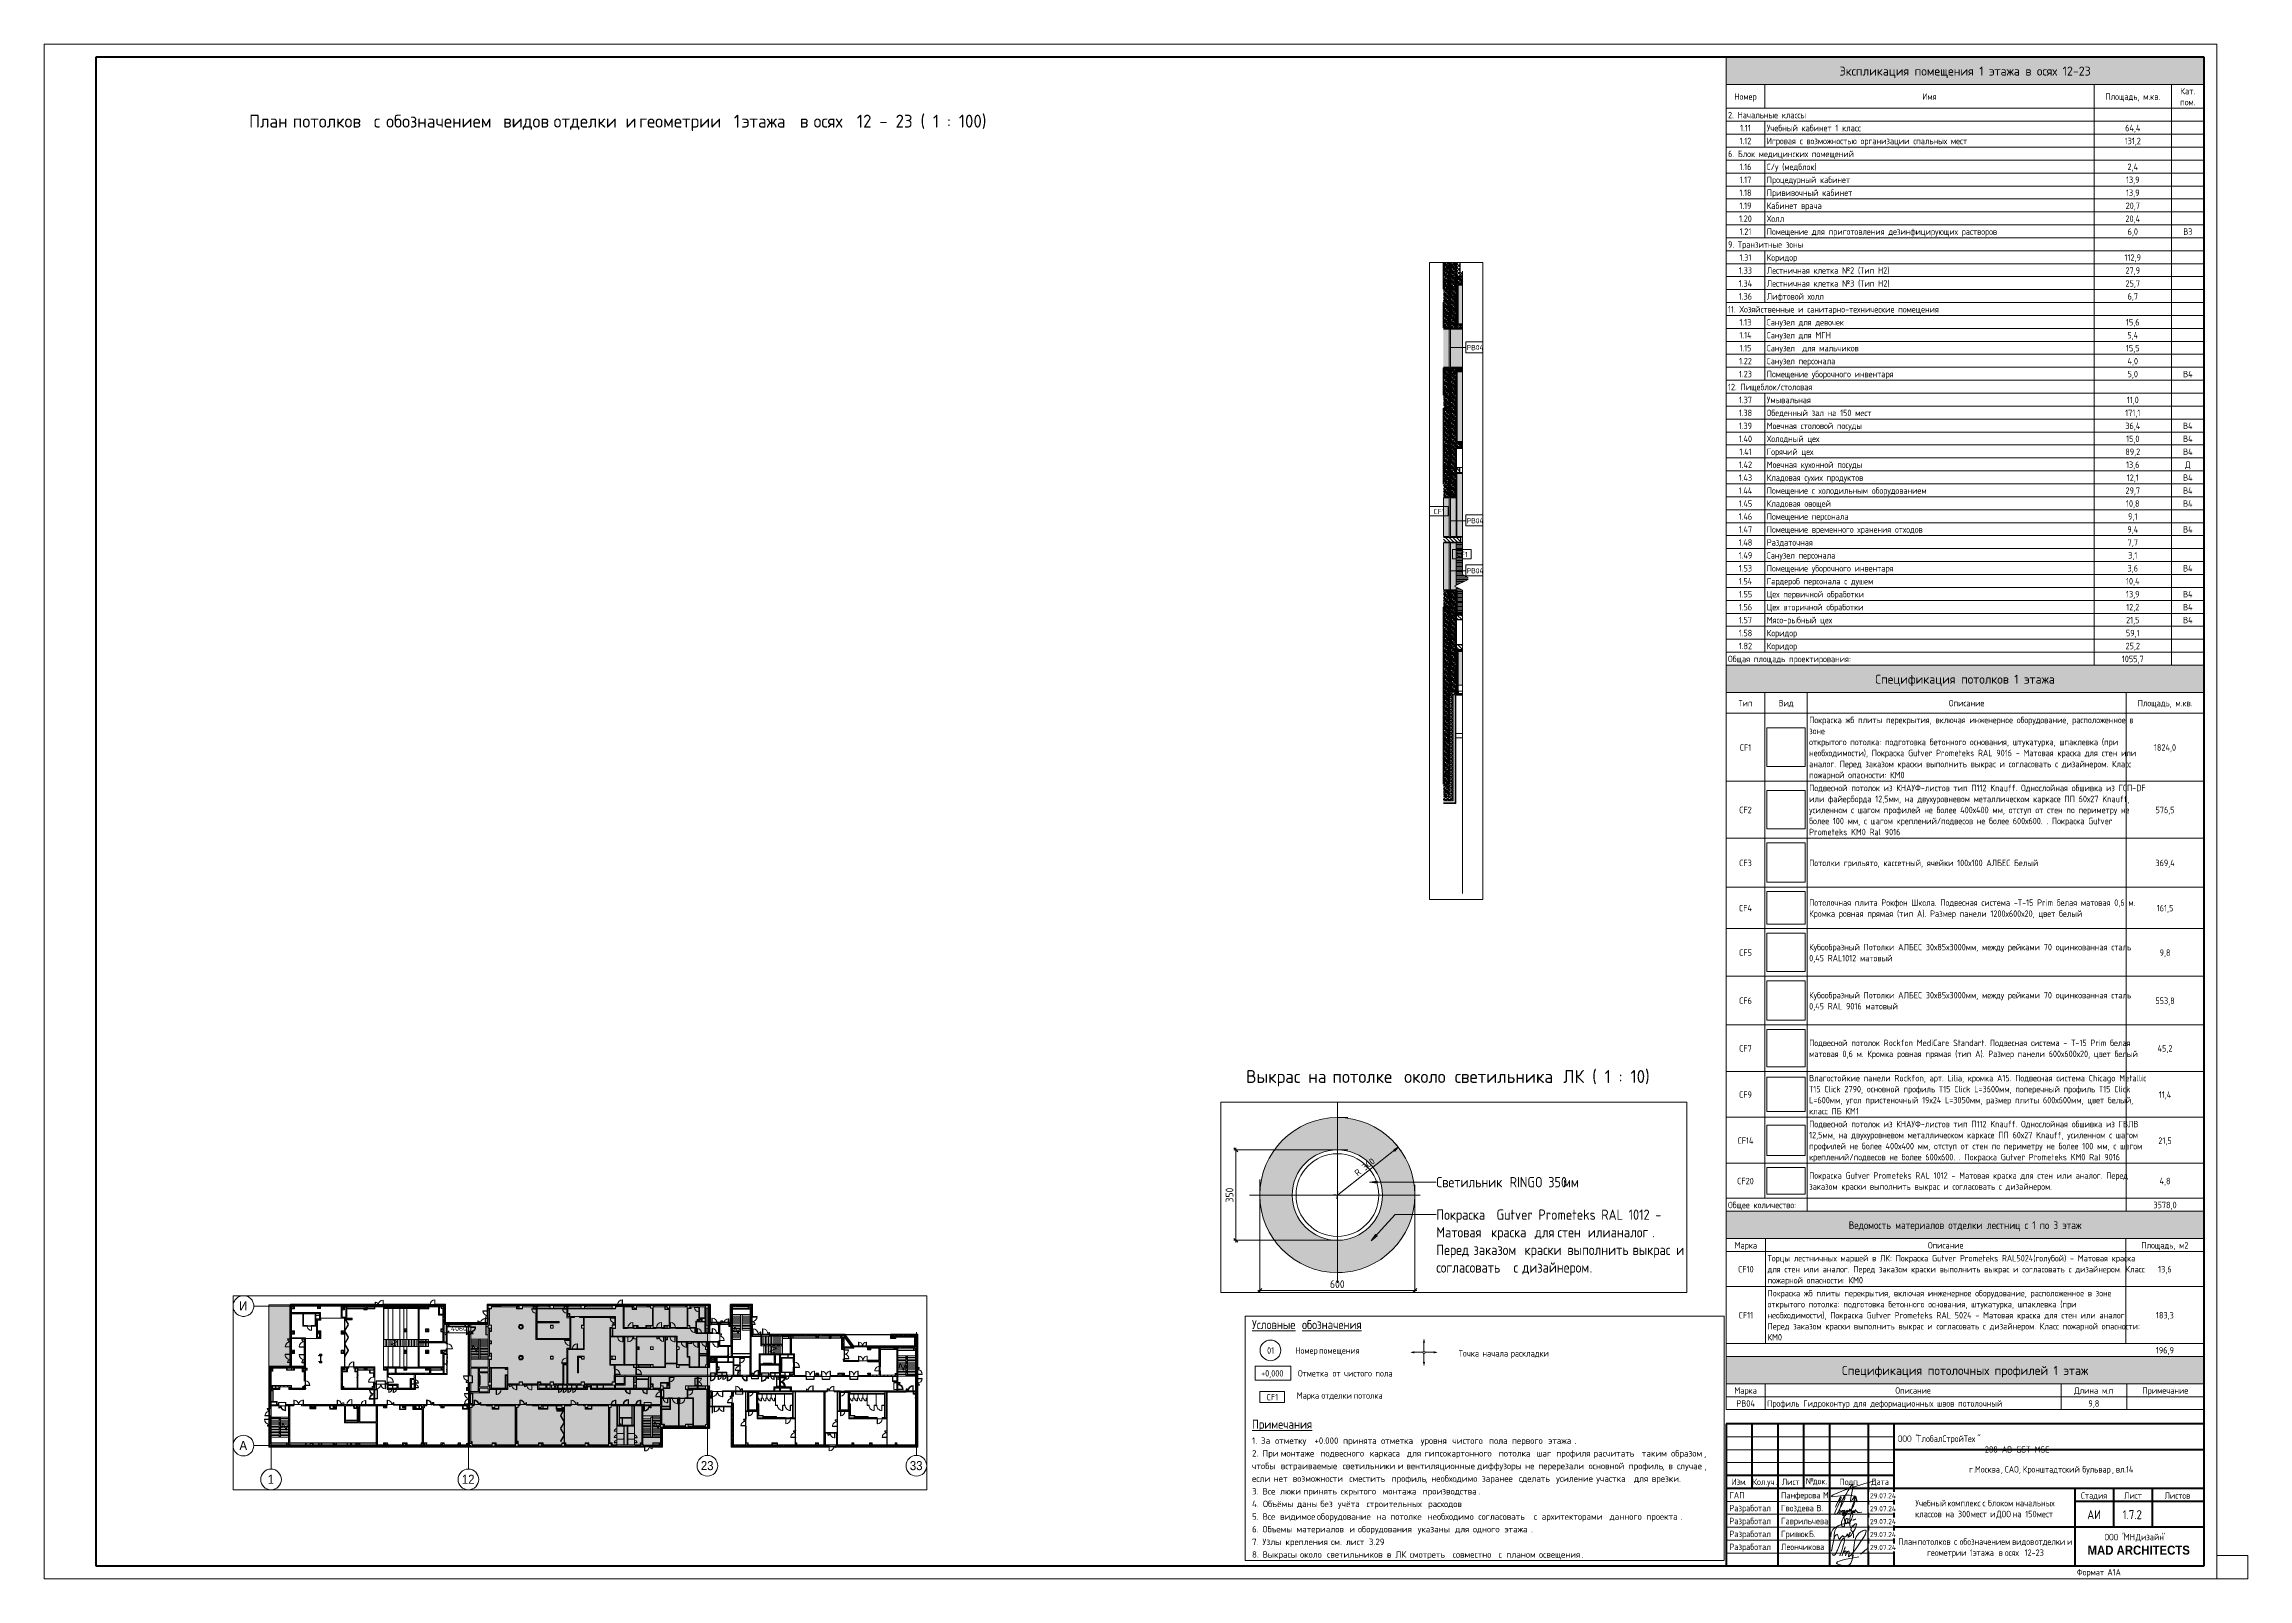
# Paper-space layout 'Layout1' of a CAD drawing. Header units: millimetres. Extents: x -841 to 12, y 0 to 594.
# The model-space entities are those that its viewports show. They can reach past a viewport. Long polylines and large blocks are cut down to what shows.
import ezdxf

# ---------------------------------------------------------------- set-up
doc = ezdxf.new("R2010")
doc.units = ezdxf.units.MM
for name, pattern in [('200_ШТРИХ__ш1_п0_6_', [160, 100, -60]), ('ADSK_Штрих_ш2 п1', [300, 200, -100]), ('Осевая', [3175, 635, -476.25, 1587.5, -476.25])]:
    doc.linetypes.add(name, pattern=pattern)
for name, color, linetype, lineweight in [('A-ANNO-DIMS', 7, 'Continuous', 9), ('A-ANNO-DIMS-10', 7, 'Continuous', 9), ('A-ANNO-DIMS-500', 7, 'Continuous', 9), ('A-ANNO-NOTE', 7, 'Continuous', 9), ('A-CLNG', 7, 'Continuous', 9), ('A-CLNG-IDEN', 7, 'Continuous', 9), ('A-CLNG-PATT', 7, 'Continuous', 9), ('A-DETL', 7, 'Continuous', 9), ('A-DETL-1', 7, 'ADSK_Штрих_ш2 п1', 9), ('A-DETL-2', 7, 'Continuous', 5), ('A-DETL-3', 7, 'Continuous', 30), ('A-DETL-GENF', 7, 'Continuous', 9), ('A-DETL-MBND', 7, '200_ШТРИХ__ш1_п0_6_', 9), ('A-DOOR', 7, 'Continuous', 5), ('A-FLOR', 7, 'Continuous', 9), ('A-GENM', 7, 'Continuous', 5), ('A-GLAZ-2', 7, 'Continuous', 5), ('A-GLAZ-CURT', 7, 'Continuous', 9), ('A-GLAZ-CURT-2', 7, 'Continuous', 5), ('A-GLAZ-CURT-3', 7, 'Continuous', 25), ('A-GLAZ-CWMG', 7, 'Continuous', 9), ('A-GLAZ-CWMG-1', 7, 'Continuous', 25), ('A-GLAZ-CWMG-3', 7, 'Continuous', 5), ('A-WALL', 7, 'Continuous', 9), ('A-WALL-5', 7, 'Continuous', 5), ('G-ANNO-LEGN', 7, 'Continuous', 9), ('G-ANNO-SCHD', 7, 'Continuous', 9), ('G-ANNO-TEXT', 7, 'Continuous', 9), ('G-ANNO-TTLB', 7, 'Continuous', 9), ('I-WALL', 7, 'Continuous', 9), ('I-WALL-4', 7, 'Continuous', 5), ('M-EQPM', 7, 'Continuous', 5), ('S-COLS', 7, 'Continuous', 9), ('S-COLS-1', 7, 'Continuous', 5), ('S-STRS-2', 7, 'Continuous', 5), ('S-STRS-MBND-1', 7, 'Continuous', 5), ('Оси', 7, 'Continuous', 9), ('Оси-1', 7, 'Continuous', 20), ('Оси-2', 7, 'Осевая', 9)]:
    doc.layers.add(name, color=color, linetype=linetype, lineweight=lineweight)
for name, color, linetype, lineweight, true_color in [('A-DETL-GENF-3', 1, 'Continuous', 9, 0xff0000), ('A-DETL-GENF-5', 7, 'Continuous', 5, 0xaaaaaa), ('A-DETL-GENF-6', 7, 'Continuous', 5, 0xe2e2e2), ('A-DETL-GENF-7', 7, 'Continuous', 5, 0xb7b7b7), ('A-DETL-GENF-8', 7, 'Continuous', 9, 0xf2dc97), ('A-DOOR-1', 7, 'Continuous', 5, 0xaaaaaa), ('A-DOOR-2', 7, 'Continuous', 5, 0xe2e2e2), ('A-DOOR-3', 7, 'Continuous', 5, 0xb7b7b7), ('A-DOOR-4', 7, 'Continuous', 5, 0x737373), ('A-DOOR-FRAM-1', 7, 'Continuous', 5, 0xe2e2e2), ('A-DOOR-FRAM-2', 7, 'Continuous', 5, 0xaaaaaa), ('A-DOOR-FRAM-3', 7, 'Continuous', 5, 0xb7b7b7), ('A-FLOR-1', 7, 'Continuous', 5, 0xaaaaaa), ('A-FLOR-2', 7, 'Continuous', 5, 0xb7b7b7), ('A-GENM-1', 7, 'Continuous', 5, 0xe2ddcd), ('A-GENM-2', 7, 'Continuous', 5, 0x737373), ('A-GLAZ-3', 7, 'Continuous', 5, 0x737373), ('A-GLAZ-CURT-1', 7, 'Continuous', 5, 0x737373), ('A-GLAZ-CWMG-2', 7, 'Continuous', 5, 0x737373), ('A-GLAZ-CWMG-4', 7, 'Continuous', 5, 0x383e42), ('A-WALL-1', 7, 'Continuous', 35, 0x3c3c3c), ('A-WALL-2', 7, 'Continuous', 25, 0x3c3c3c), ('A-WALL-3', 7, 'Continuous', 13, 0x3c3c3c), ('A-WALL-4', 7, 'Continuous', 9, 0x737373), ('A-WALL-6', 7, 'Continuous', 5, 0x737373), ('A-WALL-FNSH-1', 7, 'Continuous', 9, 0x3c3c3c), ('A-WALL-FNSH-2', 7, 'Continuous', 13, 0x3c3c3c), ('G-ANNO-TEXT-1', 7, 'Continuous', 9, 0x3c3c3c), ('I-WALL-1', 7, 'Continuous', 9, 0xe7e7e7), ('I-WALL-2', 7, 'Continuous', 5, 0xe7e7e7), ('I-WALL-3', 7, 'Continuous', 5, 0x737373), ('I-WALL-5', 7, 'Continuous', 5, 0x787878), ('M-EQPM-1', 7, 'Continuous', 5, 0x737373), ('S-COLS-2', 7, 'Continuous', 5, 0x737373), ('S-COLS-3', 9, 'Continuous', 9, 0x808080), ('S-COLS-4', 7, 'Continuous', 9, 0x3c3c3c), ('S-STRS-3', 7, 'Continuous', 5, 0x737373), ('S-STRS-MBND-2', 7, 'Continuous', 5, 0x737373)]:
    doc.layers.add(name, color=color, linetype=linetype, lineweight=lineweight, true_color=true_color)
doc.layers.add('A-DETL-GENF-4', color=7, linetype='Continuous', lineweight=9, true_color=0xc0c0c0, transparency=0.4)
doc.layers.add('G-ANNO-NPLT', color=7, linetype='Continuous', plot=False)
doc.styles.add('Arial_1', font='arial.ttf', dxfattribs={"width": 0.9, "height": 1750})
doc.styles.add('Arial_B', font='', dxfattribs={"width": 0.9, "height": 3.5})
doc.styles.add('GOST Common_1', font='GOST_Common.ttf', dxfattribs={"height": 200})
doc.styles.add('GOST Common_2', font='GOST_Common.ttf', dxfattribs={"width": 0.9, "height": 200})
doc.styles.add('GOST Common_3', font='GOST_Common.ttf', dxfattribs={"width": 0.9, "height": 3.5})
doc.styles.add('GOST Common_4', font='GOST_Common.ttf', dxfattribs={"width": 0.9, "height": 2.5})
doc.styles.add('GOST Common_5', font='GOST_Common.ttf', dxfattribs={"width": 0.9, "height": 40})
doc.styles.add('GOST Common_6', font='GOST_Common.ttf', dxfattribs={"height": 3.5})
doc.styles.add('GOST Common_7', font='GOST_Common.ttf', dxfattribs={"height": 5})
doc.styles.add('GOST Common_8', font='GOST_Common.ttf', dxfattribs={"width": 0.9, "height": 2})
doc.styles.add('GOST Common_9', font='GOST_Common.ttf', dxfattribs={"width": 0.9, "height": 3})
doc.styles.add('ISOCPEUR_2', font='isocpeur.ttf', dxfattribs={"width": 0.9, "height": 2.5})
doc.styles.add('ISOCPEUR_3', font='isocpeur.ttf', dxfattribs={"height": 2.5})
doc.styles.add('ISOCPEUR_4', font='isocpeur.ttf', dxfattribs={"width": 0.9, "height": 1000})
doc.styles.add('ISOCPEUR_5', font='isocpeur.ttf', dxfattribs={"width": 0.9, "height": 30})
doc.styles.add('ISOCPEUR_6', font='isocpeur.ttf', dxfattribs={"height": 25})
doc.styles.get('Arial_B').set_extended_font_data('Arial', bold=True)
doc.dimstyles.new('ISO-2_0_0_9К_Средний_округл2_1', dxfattribs={"dimscale": 304.8, "dimtxt": 995.981176, "dimasz": 2.46063, "dimexe": 1.968504, "dimexo": 0, "dimgap": 0, "dimtad": 1, "dimdec": 0, "dimrnd": 10, "dimzin": 0, "dimdsep": 46, "dimtxsty": 'ISOCPEUR_4', "dimblk1": 'OBLIQUE', "dimblk2": 'OBLIQUE', "dimsah": 1, "dimcen": 0.09, "dimdle": 1.968504, "dimazin": 0, "dimtfac": 1, "dimtdec": 4, "dimtix": 1, "dimtmove": 0, "dimatfit": 3, "dimfxl": 1, "dimtvp": 1, "dimtolj": 1, "dimtzin": 0, "dimarcsym": 2})
doc.dimstyles.new('ISO-2_5_1_0K_БОЛЬШОЙ', dxfattribs={"dimscale": 304.8, "dimtxt": 24.899529, "dimasz": 0.065617, "dimexe": 0.07874, "dimexo": 0, "dimgap": 0, "dimtad": 1, "dimjust": 3, "dimdec": 0, "dimzin": 0, "dimdsep": 46, "dimtxsty": 'ISOCPEUR_6', "dimsah": 1, "dimcen": 0.09, "dimazin": 0, "dimtfac": 1, "dimtdec": 4, "dimtix": 1, "dimtmove": 0, "dimatfit": 2, "dimfxl": 1, "dimtvp": 1, "dimtolj": 1, "dimtzin": 0, "dimarcsym": 2})
doc.dimstyles.new('ISO-3_0', dxfattribs={"dimscale": 304.8, "dimtxt": 29.879435, "dimasz": 0.049213, "dimexe": 0.026247, "dimexo": 0, "dimgap": 0, "dimtad": 1, "dimdec": 0, "dimrnd": 10, "dimzin": 0, "dimdsep": 46, "dimtxsty": 'ISOCPEUR_5', "dimblk1": 'OBLIQUE', "dimblk2": 'OBLIQUE', "dimsah": 1, "dimcen": 0.09, "dimdle": 0.026247, "dimazin": 0, "dimtfac": 1, "dimtdec": 4, "dimtix": 1, "dimtmove": 0, "dimatfit": 3, "dimfxl": 1, "dimtvp": 1, "dimtolj": 1, "dimtzin": 0, "dimarcsym": 2})
picture_1 = doc.add_image_def('image1.png', size_in_pixel=(177, 123))
picture_2 = doc.add_image_def('image2.png', size_in_pixel=(215, 171))
picture_3 = doc.add_image_def('image3.png', size_in_pixel=(217, 195))
picture_4 = doc.add_image_def('image4.jpg', size_in_pixel=(94, 91))
picture_5 = doc.add_image_def('image5.jpg', size_in_pixel=(91, 93))
picture_6 = doc.add_image_def('image6.jpg', size_in_pixel=(99, 98))
picture_7 = doc.add_image_def('image7.jpg', size_in_pixel=(101, 86))
picture_8 = doc.add_image_def('image8.jpg', size_in_pixel=(84, 86))
picture_9 = doc.add_image_def('image9.jpg', size_in_pixel=(90, 90))
picture_10 = doc.add_image_def('image10.jpg', size_in_pixel=(90, 90))
pattern_1 = [(135, (105556.5, 0), (-176.7767, -176.7767), [])]
pattern_2 = [(45, (105556.5, 0), (-285.1231, 285.1231), []), (45, (105841.6, 0), (-285.1231, 285.1231), [504.031, -100.806, 16.764, -84.042])]
pattern_3 = [(45, (105556.5, 0), (-176.7767, 176.7767), [])]
pattern_4 = [(135, (105556.5, 0), (-353.5534, -353.5534), [])]
pattern_5 = [(45, (105556.5, 0), (-353.5534, 353.5534), []), (135, (105556.5, 0), (-353.5534, -353.5534), [])]
pattern_6 = [(135, (1826.41, 164.685), (-14.14214, -14.14214), []), (225, (1826.41, 164.685), (14.14214, -14.14214), [])]
pattern_7 = [(45, (-296.384, 164.685), (-14.1421, 14.1421), []), (135, (-296.384, 164.685), (-14.1421, -14.1421), [])]
pattern_8 = [(135, (1826.41, 104.685), (-14.14214, -14.14214), []), (225, (1826.41, 104.685), (14.14214, -14.14214), [])]
pattern_9 = [(45, (-296.384, 104.685), (-14.1421, 14.1421), []), (135, (-296.384, 104.685), (-14.1421, -14.1421), [])]
pattern_10 = [(135, (1776.41, 174.685), (-14.14214, -14.14214), []), (225, (1776.41, 174.685), (14.14214, -14.14214), [])]
pattern_11 = [(45, (-346.384, 174.685), (-14.1421, 14.1421), []), (135, (-346.384, 174.685), (-14.1421, -14.1421), [])]
pattern_12 = [(135, (105556.5, 0), (-377.1708, -377.1708), [533.4, -88.9, 17.78, -88.9]), (135, (105556.5, 376.94), (-377.1708, -377.1708), []), (50, (105556.5, 0), (637.6445, -55.7866), [66.675, -733.425]), (355, (105556.5, 0), (-123.3494, 668.6992), [53.34, -586.74]), (100.451, (105609.6, -4.65), (514.299, 612.908), [56.665, -623.315]), (46.184, (105556.5, 177.8), (948.7764, -147.1497), [100.012, -1100.137]), (96.636, (105635.6, 165.5), (830.909, 865.997), [84.998, -934.973]), (351.184, (105556.5, 177.8), (830.918, 865.988), [80.01, -880.11]), (21, (105645.4, 133.35), (530.6506, -357.9283), [66.675, -733.425]), (326, (105645.4, 133.35), (216.308, 644.6585), [53.34, -586.74]), (71.451, (105689.6, 103.5), (746.9596, 286.7243), [56.665, -623.315]), (37.5, (105556.5, 0), (10.81053, 295.9426), [16.764, -562.864, 16.764, -578.866, -588.962]), (37.5, (105556.5, 0), (10.81053, 295.9426), [-1175.258, 16.764, -572.198]), (7.5, (105556.5, 0), (233.86916, 350.63175), [16.764, -322.834, 16.764, -549.529, -224.472]), (7.5, (105556.5, 0), (233.86916, 350.63175), [-905.891, 16.764, -207.708]), (327.5, (105358.24, 0), (474.5678, -20.0513), [16.764, -205.486, 16.764, -676.656, -920.115]), (327.5, (105358.24, 0), (474.5678, -20.0513), [-915.67, 16.764, -903.351]), (317.5, (105269.34, 0), (518.4522, 88.9934), [16.764, -272.161, 16.764, -443.738, -653.415]), (317.5, (105269.34, 0), (518.4522, 88.9934), [-749.427, 16.764, -636.651])]
pattern_13 = [(135, (1471.41, 189.685), (-14.14214, -14.14214), []), (225, (1471.41, 189.685), (14.14214, -14.14214), [])]
pattern_14 = [(45, (-651.384, 189.685), (-14.1421, 14.1421), []), (135, (-651.384, 189.685), (-14.1421, -14.1421), [])]
pattern_15 = [(45, (105556.5, 0), (-427.6843, 427.6843), []), (45, (105841.6, 0), (-427.6843, 427.6843), [])]
pattern_16 = [(135, (1751.41, 174.685), (-14.14214, -14.14214), []), (225, (1751.41, 174.685), (14.14214, -14.14214), [])]
pattern_17 = [(45, (-371.384, 174.685), (-14.1421, 14.1421), []), (135, (-371.384, 174.685), (-14.1421, -14.1421), [])]
pattern_18 = [(135, (1826.41, 174.685), (-14.14214, -14.14214), []), (225, (1826.41, 174.685), (14.14214, -14.14214), [])]
pattern_19 = [(45, (-296.384, 174.685), (-14.1421, 14.1421), []), (135, (-296.384, 174.685), (-14.1421, -14.1421), [])]
pattern_20 = [(135, (1751.41, 164.685), (-14.14214, -14.14214), []), (225, (1751.41, 164.685), (14.14214, -14.14214), [])]
pattern_21 = [(45, (-371.384, 164.685), (-14.1421, 14.1421), []), (135, (-371.384, 164.685), (-14.1421, -14.1421), [])]
pattern_22 = [(135, (1951.41, 124.685), (-14.14214, -14.14214), []), (225, (1951.41, 124.685), (14.14214, -14.14214), [])]
pattern_23 = [(45, (-171.384, 124.685), (-14.1421, 14.1421), []), (135, (-171.384, 124.685), (-14.1421, -14.1421), [])]
pattern_24 = [(135, (1951.41, 164.685), (-14.14214, -14.14214), []), (225, (1951.41, 164.685), (14.14214, -14.14214), [])]
pattern_25 = [(45, (-171.384, 164.685), (-14.1421, 14.1421), []), (135, (-171.384, 164.685), (-14.1421, -14.1421), [])]
pattern_26 = [(135, (1526.41, 143.685), (-14.14214, -14.14214), []), (225, (1526.41, 143.685), (14.14214, -14.14214), [])]
pattern_27 = [(45, (-596.384, 143.685), (-14.1421, 14.1421), []), (135, (-596.384, 143.685), (-14.1421, -14.1421), [])]
pattern_28 = [(45, (105556.5, 0), (-530.33, 530.33), []), (135, (105556.5, 0), (-530.33, -530.33), [])]
pattern_29 = [(45, (148840.59, 0), (-57.02463, 57.02463), []), (45, (148897.614, 0), (-57.02463, 57.02463), [100.806, -20.161, 3.353, -16.808])]
pattern_30 = [(45, (148840.59, 0), (-70.71068, 70.71068), []), (135, (148840.59, 0), (-70.71068, -70.71068), [])]
pattern_31 = [(135, (148840.59, 0), (-75.43415, -75.43415), [106.68, -17.78, 3.556, -17.78]), (135, (148840.59, 75.39), (-75.43415, -75.43415), []), (50, (148840.59, 0), (127.52922, -11.15758), [13.335, -146.685]), (355, (148840.59, 0), (-24.66966, 133.74002), [10.668, -117.348]), (100.451, (148851.22, -0.93), (102.85973, 122.58178), [11.333, -124.663]), (46.184, (148840.59, 35.56), (189.75516, -29.43036), [20.002, -220.027]), (96.636, (148856.4, 33.1), (166.1822, 173.1996), [17, -186.995]), (351.184, (148840.59, 35.56), (166.18393, 173.19757), [16.002, -176.022]), (21, (148858.37, 26.67), (106.13027, -71.58603), [13.335, -146.685]), (326, (148858.37, 26.67), (43.26188, 128.93175), [10.668, -117.348]), (71.451, (148867.21, 20.7), (149.39198, 57.34505), [11.333, -124.663]), (37.5, (148840.59, 0), (2.162228, 59.188357), [3.353, -112.573, 3.353, -115.773, -117.792]), (37.5, (148840.59, 0), (2.162228, 59.188357), [-235.052, 3.353, -114.44]), (7.5, (148840.59, 0), (46.773857, 70.126152), [3.353, -64.567, 3.353, -109.906, -44.894]), (7.5, (148840.59, 0), (46.773857, 70.126152), [-181.178, 3.353, -41.542]), (327.5, (148800.94, 0), (94.91367, -4.010093), [3.353, -41.097, 3.353, -135.331, -184.023]), (327.5, (148800.94, 0), (94.91367, -4.010093), [-183.134, 3.353, -180.67]), (317.5, (148783.16, 0), (103.69057, 17.79882), [3.353, -54.432, 3.353, -88.748, -130.683]), (317.5, (148783.16, 0), (103.69057, 17.79882), [-149.885, 3.353, -127.33])]
pattern_32 = [(135, (148840.59, 0), (-70.71068, -70.71068), [])]
pattern_33 = [(0, (148840.59, 0), (121.92, 30.48), [10.058, -81.382, 10.058, -81.382, -487.68]), (0, (148840.59, 0), (121.92, 30.48), [-182.88, 10.058, -172.822, 10.058, -81.382, -213.36]), (0, (148840.59, 0), (121.92, 30.48), [-457.2, 10.058, -50.902, 10.058, -142.342]), (120, (148886.31, 15.24), (-87.356454, 90.345817), [10.058, -81.382, 10.058, -81.382, -487.68]), (120, (148886.31, 15.24), (-87.356454, 90.345817), [-182.88, 10.058, -172.822, 10.058, -81.382, -213.36]), (120, (148886.31, 15.24), (-87.356454, 90.345817), [-457.2, 10.058, -50.902, 10.058, -142.342]), (240, (148901.55, 76.2), (-34.563546, -120.825817), [10.058, -81.382, 10.058, -81.382, -487.68]), (240, (148901.55, 76.2), (-34.563546, -120.825817), [-182.88, 10.058, -172.822, 10.058, -81.382, -213.36]), (240, (148901.55, 76.2), (-34.563546, -120.825817), [-457.2, 10.058, -50.902, 10.058, -142.342])]

psp = doc.layouts.get("Layout1")

# ---------------------------------------------------------------- texts
at = {"layer": 'G-ANNO-SCHD', "line_spacing_factor": 1.022761}
for s, insert, char_height, width, attachment_point, style in [('Экспликация помещения 1 этажа в осях 12-23', (-97.47, 585.3), 3.5, 118.0062, 2, 'GOST Common_6'), ('Номер', (-182.48, 574.92), 2.5, 9.896, 2, 'GOST Common_4'), ('Имя', (-111.28, 574.92), 2.5, 6.1548, 2, 'GOST Common_4'), ('Площадь, м.кв.', (-32.57, 574.92), 2.5, 23.8349, 2, 'GOST Common_4'), ('Кат.\\Pпом.', (-11.27, 577.05), 2.5, 7.5125, 2, 'GOST Common_4'), ('2. Начальные классы', (-189.23, 567.77), 2.5, 33.7611, 1, 'GOST Common_4'), ('1.12', (-182.48, 557.75), 2.5, 5.4006, 2, 'GOST Common_4'), ('1.11', (-182.48, 562.76), 2.5, 4.8877, 2, 'GOST Common_4'), ('Учебный кабинет 1 класс', (-174.23, 562.76), 2.5, 40.8512, 1, 'GOST Common_4'), ('Игровая с возможностью организации спальных мест', (-174.23, 557.75), 2.5, 88.4003, 1, 'GOST Common_4'), ('131,2', (-32.57, 557.75), 2.5, 7.3918, 2, 'GOST Common_4'), ('64,4', (-32.57, 562.76), 2.5, 7.0901, 2, 'GOST Common_4'), ('6. Блок медицинских помещений', (-189.23, 552.74), 2.5, 52.0445, 1, 'GOST Common_4'), ('1.16', (-182.48, 547.73), 2.5, 5.4006, 2, 'GOST Common_4'), ('С/у (медблок)', (-174.23, 547.73), 2.5, 22.085, 1, 'GOST Common_4'), ('2,4', (-32.57, 547.73), 2.5, 4.948, 2, 'GOST Common_4'), ('1.18', (-182.48, 537.71), 2.5, 5.4006, 2, 'GOST Common_4'), ('1.17', (-182.48, 542.72), 2.5, 5.4006, 2, 'GOST Common_4'), ('Процедурный кабинет', (-174.23, 542.72), 2.5, 36.2351, 1, 'GOST Common_4'), ('Прививочный кабинет', (-174.23, 537.71), 2.5, 35.9635, 1, 'GOST Common_4'), ('13,9', (-32.57, 542.72), 2.5, 6.0341, 2, 'GOST Common_4'), ('13,9', (-32.57, 537.71), 2.5, 6.0341, 2, 'GOST Common_4'), ('1.19', (-182.48, 532.69), 2.5, 5.4006, 2, 'GOST Common_4'), ('Кабинет врача', (-174.23, 532.69), 2.5, 25.0116, 1, 'GOST Common_4'), ('20,7', (-32.57, 532.69), 2.5, 6.5471, 2, 'GOST Common_4'), ('1.20', (-182.48, 527.68), 2.5, 5.9135, 2, 'GOST Common_4'), ('1.21', (-182.48, 522.67), 2.5, 5.4006, 2, 'GOST Common_4'), ('Холл', (-174.23, 527.68), 2.5, 8.0254, 1, 'GOST Common_4'), ('Помещение для приготовления дезинфицирующих растворов', (-174.23, 522.67), 2.5, 99.8048, 1, 'GOST Common_4'), ('20,4', (-32.57, 527.68), 2.5, 6.8186, 2, 'GOST Common_4'), ('6,0', (-32.57, 522.67), 2.5, 4.6765, 2, 'GOST Common_4'), ('В3', (-11.27, 522.67), 2.5, 4.0127, 2, 'GOST Common_4'), ('9. Транзитные зоны', (-189.23, 517.66), 2.5, 32.1318, 1, 'GOST Common_4'), ('1.31', (-182.48, 512.65), 2.5, 5.4006, 2, 'GOST Common_4'), ('Коридор', (-174.23, 512.65), 2.5, 13.3656, 1, 'GOST Common_4'), ('112,9', (-32.57, 512.65), 2.5, 7.3918, 2, 'GOST Common_4'), ('1.33', (-182.48, 507.64), 2.5, 5.9135, 2, 'GOST Common_4'), ('Лестничная клетка №2 (Тип Н2)', (-174.23, 507.64), 2.5, 52.4971, 1, 'GOST Common_4'), ('27,9', (-32.57, 507.64), 2.5, 6.5471, 2, 'GOST Common_4'), ('1.34', (-182.48, 502.62), 2.5, 6.185, 2, 'GOST Common_4'), ('1.36', (-182.48, 497.61), 2.5, 5.9135, 2, 'GOST Common_4'), ('Лестничная клетка №3 (Тип Н2)', (-174.23, 502.62), 2.5, 52.4971, 1, 'GOST Common_4'), ('Лифтовой холл', (-174.23, 497.61), 2.5, 24.74, 1, 'GOST Common_4'), ('25,7', (-32.57, 502.62), 2.5, 6.5471, 2, 'GOST Common_4'), ('6,7', (-32.57, 497.61), 2.5, 4.6765, 2, 'GOST Common_4'), ('11. Хозяйственные и санитарно-технические помещения', (-189.23, 492.6), 2.5, 92.8052, 1, 'GOST Common_4'), ('1.13', (-182.48, 487.59), 2.5, 5.4006, 2, 'GOST Common_4'), ('Санузел для девочек', (-174.23, 487.59), 2.5, 33.8214, 1, 'GOST Common_4'), ('15,6', (-32.57, 487.59), 2.5, 6.0341, 2, 'GOST Common_4'), ('1.14', (-182.48, 482.58), 2.5, 5.6721, 2, 'GOST Common_4'), ('Санузел для МГН', (-174.23, 482.58), 2.5, 27.1537, 1, 'GOST Common_4'), ('5,4', (-32.57, 482.58), 2.5, 4.948, 2, 'GOST Common_4'), ('1.22', (-182.48, 472.56), 2.5, 5.9135, 2, 'GOST Common_4'), ('1.15', (-182.48, 477.57), 2.5, 5.4006, 2, 'GOST Common_4'), ('Санузел  для мальчиков', (-174.23, 477.57), 2.5, 39.041, 1, 'GOST Common_4'), ('Санузел персонала', (-174.23, 472.56), 2.5, 31.3172, 1, 'GOST Common_4'), ('15,5', (-32.57, 477.57), 2.5, 6.0341, 2, 'GOST Common_4'), ('4,0', (-32.57, 472.56), 2.5, 4.948, 2, 'GOST Common_4'), ('12. Пищеблок/столовая', (-189.23, 462.53), 2.5, 38.4375, 1, 'GOST Common_4'), ('1.23', (-182.48, 467.54), 2.5, 5.9135, 2, 'GOST Common_4'), ('Помещение уборочного инвентаря', (-174.23, 467.54), 2.5, 56.4193, 1, 'GOST Common_4'), ('5,0', (-32.57, 467.54), 2.5, 4.6765, 2, 'GOST Common_4'), ('В4', (-11.27, 467.54), 2.5, 4.2842, 2, 'GOST Common_4'), ('1.38', (-182.48, 452.51), 2.5, 5.9135, 2, 'GOST Common_4'), ('1.37', (-182.48, 457.52), 2.5, 5.9135, 2, 'GOST Common_4'), ('Умывальная', (-174.23, 457.52), 2.5, 20.0635, 1, 'GOST Common_4'), ('Обеденный зал на 150 мест', (-174.23, 452.51), 2.5, 44.0493, 1, 'GOST Common_4'), ('171,1', (-32.57, 452.51), 2.5, 6.8789, 2, 'GOST Common_4'), ('11,0', (-32.57, 457.52), 2.5, 5.5212, 2, 'GOST Common_4'), ('1.39', (-182.48, 447.5), 2.5, 5.9135, 2, 'GOST Common_4'), ('Моечная столовой посуды', (-174.23, 447.5), 2.5, 42.2994, 1, 'GOST Common_4'), ('36,4', (-32.57, 447.5), 2.5, 6.8186, 2, 'GOST Common_4'), ('В4', (-11.27, 447.5), 2.5, 4.2842, 2, 'GOST Common_4'), ('1.40', (-182.48, 442.49), 2.5, 6.185, 2, 'GOST Common_4'), ('1.41', (-182.48, 437.48), 2.5, 5.6721, 2, 'GOST Common_4'), ('Холодный цех', (-174.23, 442.49), 2.5, 22.5979, 1, 'GOST Common_4'), ('Горячий цех', (-174.23, 437.48), 2.5, 19.9127, 1, 'GOST Common_4'), ('89,2', (-32.57, 437.48), 2.5, 6.5471, 2, 'GOST Common_4'), ('15,0', (-32.57, 442.49), 2.5, 6.0341, 2, 'GOST Common_4'), ('В4', (-11.27, 442.49), 2.5, 4.2842, 2, 'GOST Common_4'), ('В4', (-11.27, 437.48), 2.5, 4.2842, 2, 'GOST Common_4'), ('1.43', (-182.48, 427.45), 2.5, 6.185, 2, 'GOST Common_4'), ('1.42', (-182.48, 432.46), 2.5, 6.185, 2, 'GOST Common_4'), ('Моечная кухонной посуды', (-174.23, 432.46), 2.5, 41.9977, 1, 'GOST Common_4'), ('Кладовая сухих продуктов', (-174.23, 427.45), 2.5, 44.1398, 1, 'GOST Common_4'), ('13,6', (-32.57, 432.46), 2.5, 6.0341, 2, 'GOST Common_4'), ('12,1', (-32.57, 427.45), 2.5, 5.5212, 2, 'GOST Common_4'), ('В4', (-11.27, 427.45), 2.5, 4.2842, 2, 'GOST Common_4'), ('\\fGOST Common|b0|i0|c204|p34|;\\W.9;Д', (-11.27, 432.46), 2.5, 2.4137, 2, 'GOST Common_4'), ('1.44', (-182.48, 422.44), 2.5, 6.4565, 2, 'GOST Common_4'), ('Помещение с холодильным оборудованием', (-174.23, 422.44), 2.5, 68.6083, 1, 'GOST Common_4'), ('29,7', (-32.57, 422.44), 2.5, 6.5471, 2, 'GOST Common_4'), ('В4', (-11.27, 422.44), 2.5, 4.2842, 2, 'GOST Common_4'), ('1.45', (-182.48, 417.43), 2.5, 6.185, 2, 'GOST Common_4'), ('1.46', (-182.48, 412.42), 2.5, 6.185, 2, 'GOST Common_4'), ('Кладовая овощей', (-174.23, 417.43), 2.5, 28.7527, 1, 'GOST Common_4'), ('Помещение персонала', (-174.23, 412.42), 2.5, 36.2652, 1, 'GOST Common_4'), ('10,8', (-32.57, 417.43), 2.5, 6.0341, 2, 'GOST Common_4'), ('9,1', (-32.57, 412.42), 2.5, 4.1636, 2, 'GOST Common_4'), ('В4', (-11.27, 417.43), 2.5, 4.2842, 2, 'GOST Common_4'), ('1.48', (-182.48, 402.39), 2.5, 6.185, 2, 'GOST Common_4'), ('1.47', (-182.48, 407.41), 2.5, 6.185, 2, 'GOST Common_4'), ('Раздаточная', (-174.23, 402.39), 2.5, 22.085, 1, 'GOST Common_4'), ('Помещение временного хранения отходов', (-174.23, 407.41), 2.5, 68.8497, 1, 'GOST Common_4'), ('9,4', (-32.57, 407.41), 2.5, 4.948, 2, 'GOST Common_4'), ('7,7', (-32.57, 402.39), 2.5, 4.6765, 2, 'GOST Common_4'), ('В4', (-11.27, 407.41), 2.5, 4.2842, 2, 'GOST Common_4'), ('1.49', (-182.48, 397.38), 2.5, 6.185, 2, 'GOST Common_4'), ('Санузел персонала', (-174.23, 397.38), 2.5, 31.3172, 1, 'GOST Common_4'), ('Помещение уборочного инвентаря', (-174.23, 392.37), 2.5, 56.4193, 1, 'GOST Common_4'), ('3,1', (-32.57, 397.38), 2.5, 4.1636, 2, 'GOST Common_4'), ('1.54', (-182.48, 387.36), 2.5, 6.185, 2, 'GOST Common_4'), ('1.53', (-182.48, 392.37), 2.5, 5.9135, 2, 'GOST Common_4'), ('Гардероб персонала с душем', (-174.23, 387.36), 2.5, 46.9759, 1, 'GOST Common_4'), ('10,4', (-32.57, 387.36), 2.5, 6.3057, 2, 'GOST Common_4'), ('3,6', (-32.57, 392.37), 2.5, 4.6765, 2, 'GOST Common_4'), ('В4', (-11.27, 392.37), 2.5, 4.2842, 2, 'GOST Common_4'), ('1.55', (-182.48, 382.35), 2.5, 5.9135, 2, 'GOST Common_4'), ('1.56', (-182.48, 377.34), 2.5, 5.9135, 2, 'GOST Common_4'), ('Цех первичной обработки', (-174.23, 382.35), 2.5, 42.5106, 1, 'GOST Common_4'), ('Цех вторичной обработки', (-174.23, 377.34), 2.5, 43.0537, 1, 'GOST Common_4'), ('13,9', (-32.57, 382.35), 2.5, 6.0341, 2, 'GOST Common_4'), ('12,2', (-32.57, 377.34), 2.5, 6.0341, 2, 'GOST Common_4'), ('В4', (-11.27, 382.35), 2.5, 4.2842, 2, 'GOST Common_4'), ('В4', (-11.27, 377.34), 2.5, 4.2842, 2, 'GOST Common_4'), ('1.58', (-182.48, 367.31), 2.5, 5.9135, 2, 'GOST Common_4'), ('1.57', (-182.48, 372.33), 2.5, 5.9135, 2, 'GOST Common_4'), ('Мясо-рыбный цех', (-174.23, 372.33), 2.5, 28.2398, 1, 'GOST Common_4'), ('Коридор', (-174.23, 367.31), 2.5, 13.3656, 1, 'GOST Common_4'), ('59,1', (-32.57, 367.31), 2.5, 6.0341, 2, 'GOST Common_4'), ('21,5', (-32.57, 372.33), 2.5, 6.0341, 2, 'GOST Common_4'), ('В4', (-11.27, 372.33), 2.5, 4.2842, 2, 'GOST Common_4'), ('1.82', (-182.48, 362.3), 2.5, 5.9135, 2, 'GOST Common_4'), ('Коридор', (-174.23, 362.3), 2.5, 13.3656, 1, 'GOST Common_4'), ('25,2', (-32.57, 362.3), 2.5, 6.5471, 2, 'GOST Common_4'), ('Общая площадь проектирования:', (-189.23, 357.29), 2.5, 54.5789, 1, 'GOST Common_4'), ('Спецификация потолков 1 этажа', (-97.48, 349.95), 3.5, 85.8227, 2, 'GOST Common_6'), ('1055,7', (-32.57, 357.29), 2.5, 9.7753, 2, 'GOST Common_4'), ('Тип', (-182.48, 340.19), 2.5, 5.8833, 2, 'GOST Common_4'), ('Вид', (-166.78, 340.19), 2.5, 5.8833, 2, 'GOST Common_4'), ('Покраска жб плиты перекрытия, включая инженерное оборудование, расположенное в\\Pзоне\\Pоткрытого потолка: подготовка бетонного основания, штукатурка, шпаклевка (при\\Pнеобходимости), Покраска Gutver Prometeks RAL 9016 - Матовая краска для стен или\\Pаналог. Перед заказом краски выполнить выкрас и согласовать с дизайнером. Класс\\Pпожарной опасности: КМ0', (-157.83, 333.68), 2.5, 141.4405, 1, 'GOST Common_4'), ('Описание', (-96.88, 340.19), 2.5, 15.2664, 2, 'GOST Common_4'), ('Площадь, м.кв.', (-20.08, 340.19), 2.5, 23.8349, 2, 'GOST Common_4'), ('CF1', (-182.48, 323.02), 2.5, 5.0989, 2, 'GOST Common_4'), ('1824,0', (-20.08, 323.02), 2.5, 10.0469, 2, 'GOST Common_4'), ('Подвесной потолок из КНАУФ-листов тип П112 Knauff. Однослойная обшивка из ГСП-DF\\Pили файерборда 12,5мм, на двухуровневом металлическом каркасе ПП 60х27 Knauff,\\Pусиленном с шагом профилей не более 400х400 мм, отступ от стен по периметру не\\Pболее 100 мм, с шагом креплений/подвесов не более 600х600. . Покраска Gutver\\PPrometeks KM0 Ral 9016', (-157.83, 307.36), 2.5, 143.2809, 1, 'GOST Common_4'), ('CF2', (-182.48, 298.84), 2.5, 5.6118, 2, 'GOST Common_4'), ('576,5', (-20.08, 298.84), 2.5, 8.4176, 2, 'GOST Common_4'), ('CF3', (-182.48, 278.35), 2.5, 5.6118, 2, 'GOST Common_4'), ('Потолки грильято, кассетный, ячейки 100х100 АЛБЕС Белый', (-157.83, 278.35), 2.5, 97.9644, 1, 'GOST Common_4'), ('369,4', (-20.08, 278.35), 2.5, 8.6892, 2, 'GOST Common_4'), ('CF4', (-182.48, 260.85), 2.5, 5.8833, 2, 'GOST Common_4'), ('Потолочная плита Рокфон Школа. Подвесная система -Т-15 Prim белая матовая 0,6 м.\\PКромка ровная прямая (тип А). Размер панели 1200х600х20, цвет белый', (-157.83, 262.98), 2.5, 142.1947, 1, 'GOST Common_4'), ('161,5', (-20.08, 260.85), 2.5, 7.3918, 2, 'GOST Common_4'), ('CF5', (-182.48, 243.63), 2.5, 5.6118, 2, 'GOST Common_4'), ('Кубообразный Потолки АЛБЕС 30х85х3000мм, между рейками 70 оцинкованная сталь\\P0,45 RAL1012 матовый', (-157.83, 245.76), 2.5, 139.6302, 1, 'GOST Common_4'), ('9,8', (-20.08, 243.63), 2.5, 4.6765, 2, 'GOST Common_4'), ('CF6', (-182.48, 225.02), 2.5, 5.6118, 2, 'GOST Common_4'), ('Кубообразный Потолки АЛБЕС 30х85х3000мм, между рейками 70 оцинкованная сталь\\P0,45 RAL 9016 матовый', (-157.83, 227.15), 2.5, 139.6302, 1, 'GOST Common_4'), ('553,8', (-20.08, 225.02), 2.5, 8.4176, 2, 'GOST Common_4'), ('CF7', (-182.48, 206.58), 2.5, 5.6118, 2, 'GOST Common_4'), ('Подвесной потолок Rockfon MediCare Standart. Подвесная система - Т-15 Prim белая\\Pматовая 0,6 м. Кромка ровная прямая (тип А). Размер панели 600х600х20, цвет белый', (-157.83, 208.71), 2.5, 141.1388, 1, 'GOST Common_4'), ('45,2', (-20.08, 206.58), 2.5, 6.8186, 2, 'GOST Common_4'), ('CF9', (-182.48, 188.68), 2.5, 5.6118, 2, 'GOST Common_4'), ('Влагостойкие панели Rockfon, арт. Lilia, кромка А15. Подвесная система Chicago Metallic\\PТ15 Click 2790, основной профиль Т15 Click L=3600мм, поперечный профиль Т15 Click\\PL=600мм, угол пристеночный 19х24 L=3050мм, размер плиты 600х600мм, цвет белый,\\Pкласс ПБ КМ1', (-157.83, 195.07), 2.5, 145.8454, 1, 'GOST Common_4'), ('11,4', (-20.08, 188.68), 2.5, 5.7928, 2, 'GOST Common_4'), ('CF14', (-182.48, 170.88), 2.5, 7.241, 2, 'GOST Common_4'), ('Подвесной потолок из КНАУФ-листов тип П112 Knauff. Однослойная обшивка из ГВЛВ\\P12,5мм, на двухуровневом металлическом каркасе ПП 60х27 Knauff, усиленном с шагом\\Pпрофилей не более 400х400 мм, отступ от стен по периметру не более 100 мм, с шагом\\Pкреплений/подвесов не более 600х600. . Покраска Gutver Prometeks KM0 Ral 9016', (-157.83, 177.28), 2.5, 142.5568, 1, 'GOST Common_4'), ('21,5', (-20.08, 170.88), 2.5, 6.0341, 2, 'GOST Common_4'), ('CF20', (-182.48, 155.23), 2.5, 7.4823, 2, 'GOST Common_4'), ('Покраска Gutver Prometeks RAL 1012 - Матовая краска для стен или аналог. Перед\\Pзаказом краски выполнить выкрас и согласовать с дизайнером.', (-157.83, 157.36), 2.5, 137.1562, 1, 'GOST Common_4'), ('4,8', (-20.08, 155.23), 2.5, 4.948, 2, 'GOST Common_4'), ('Общее количество:', (-189.23, 145.96), 2.5, 31.1966, 1, 'GOST Common_4'), ('3578,0', (-20.08, 145.96), 2.5, 10.2882, 2, 'GOST Common_4'), ('Ведомость материалов отделки лестниц с 1 по 3 этаж', (-97.48, 138.39), 3, 107.9577, 2, 'GOST Common_9'), ('Марка', (-182.32, 130.37), 2.5, 10.4391, 2, 'GOST Common_4'), ('Описание', (-104.99, 130.37), 2.5, 15.2664, 2, 'GOST Common_4'), ('Площадь, м2', (-20.14, 130.37), 2.5, 20.3351, 2, 'GOST Common_4'), ('CF10', (-182.32, 121.1), 2.5, 6.9694, 2, 'GOST Common_4'), ('Торцы лестничных маршей в ЛК: Покраска Gutver Prometeks RAL5024(голубой) - Матовая краска\\Pдля стен или аналог. Перед заказом краски выполнить выкрас и согласовать с дизайнером. Класс\\Pпожарной опасности: КМ0', (-173.92, 125.36), 2.5, 161.504, 1, 'GOST Common_4'), ('13,6', (-20.14, 121.1), 2.5, 6.0341, 2, 'GOST Common_4'), ('Покраска жб плиты перекрытия, включая инженерное оборудование, расположенное в зоне\\Pоткрытого потолка: подготовка бетонного основания, штукатурка, шпаклевка (при\\Pнеобходимости), Покраска Gutver Prometeks RAL 5024 - Матовая краска для стен или аналог.\\PПеред заказом краски выполнить выкрас и согласовать с дизайнером. Класс пожарной опасности:\\PКМ0', (-173.92, 111.82), 2.5, 161.8057, 1, 'GOST Common_4'), ('CF11', (-182.32, 103.3), 2.5, 6.4565, 2, 'GOST Common_4'), ('183,3', (-20.14, 103.3), 2.5, 7.9047, 2, 'GOST Common_4'), ('196,9', (-20.14, 89.76), 2.5, 7.9047, 2, 'GOST Common_4'), ('Спецификация потолочных профилей 1 этаж', (-97.49, 82.42), 3.5, 114.7118, 2, 'GOST Common_6'), ('Марка', (-182.41, 74.17), 2.5, 10.4391, 2, 'GOST Common_4'), ('PB04', (-182.41, 69.16), 2.5, 8.297, 2, 'GOST Common_4'), ('Профиль Гидроконтур для деформационных швов потолочный', (-174.09, 69.16), 2.5, 100.6798, 1, 'GOST Common_4'), ('Описание', (-117.59, 74.17), 2.5, 15.2664, 2, 'GOST Common_4'), ('Длина м.п', (-47.63, 74.17), 2.5, 15.9302, 2, 'GOST Common_4'), ('9,8', (-47.63, 69.16), 2.5, 4.6765, 2, 'GOST Common_4'), ('Примечание', (-19.97, 74.17), 2.5, 19.5205, 2, 'GOST Common_4')]:
    psp.add_mtext(s, dxfattribs=dict(at, insert=insert, char_height=char_height, width=width, attachment_point=attachment_point, style=style))
at = {"layer": 'G-ANNO-TTLB', "attachment_point": 1}
for s, insert, char_height, width, style in [('План', (-761.66, 566.67), 5, 18.4388, 'GOST Common_7'), ('\\fGOST Common|b0|i0|c204|p34|; ', (-746.45, 566.67), 5, 2.0844, 'GOST Common_7'), ('потолков', (-744.73, 566.67), 5, 35.9156, 'GOST Common_7'), ('\\fGOST Common|b0|i0|c204|p34|; ', (-715.1, 566.67), 5, 2.0844, 'GOST Common_7'), ('\\fGOST Common|b0|i0|c204|p34|;с', (-713.38, 566.67), 5, 3.6878, 'GOST Common_7'), ('\\fGOST Common|b0|i0|c204|p34|; ', (-710.33, 566.67), 5, 2.0844, 'GOST Common_7'), ('обозначением', (-708.61, 566.67), 5, 52.751, 'GOST Common_7'), ('\\fGOST Common|b0|i0|c204|p34|; ', (-665.09, 566.67), 5, 2.0844, 'GOST Common_7'), ('видов', (-663.37, 566.67), 5, 21.6456, 'GOST Common_7'), ('\\fGOST Common|b0|i0|c204|p34|; ', (-645.51, 566.67), 5, 2.0844, 'GOST Common_7'), ('отделки', (-643.79, 566.67), 5, 31.5865, 'GOST Common_7'), ('\\fGOST Common|b0|i0|c204|p34|; ', (-617.73, 566.67), 5, 2.0844, 'GOST Common_7'), ('\\fGOST Common|b0|i0|c204|p34|;и', (-616.01, 566.67), 5, 4.3291, 'GOST Common_7'), ('\\fGOST Common|b0|i0|c204|p34|; ', (-612.44, 566.67), 5, 2.0844, 'GOST Common_7'), ('геометрии', (-610.72, 566.67), 5, 40.8059, 'GOST Common_7'), (' 1 ', (-577.05, 566.67), 5, 7.2954, 'GOST Common_7'), ('этажа', (-571.03, 566.67), 5, 25.2532, 'GOST Common_7'), ('\\fGOST Common|b0|i0|c204|p34|; ', (-550.2, 566.67), 5, 2.0844, 'GOST Common_7'), ('\\fGOST Common|b0|i0|c204|p34|;в', (-548.48, 566.67), 5, 4.3291, 'GOST Common_7'), ('\\fGOST Common|b0|i0|c204|p34|; ', (-544.9, 566.67), 5, 2.0844, 'GOST Common_7'), ('осях', (-543.18, 566.67), 5, 16.6751, 'GOST Common_7'), (' 12 - 23 ( 1 : 100)', (-529.43, 566.67), 5, 56.7595, 'GOST Common_7'), ('Выкрас', (-375.75, 196.94), 5, 27.097, 'GOST Common_7'), ('\\fGOST Common|b0|i0|c204|p34|; ', (-353.39, 196.94), 5, 2.0844, 'GOST Common_7'), ('\\fGOST Common|b0|i0|c204|p34|; ', (-344.07, 196.94), 5, 2.0844, 'GOST Common_7'), ('\\fGOST Common|b0|i0|c204|p34|; ', (-316.29, 196.94), 5, 2.0844, 'GOST Common_7'), ('\\fGOST Common|b0|i0|c204|p34|; ', (-296.71, 196.94), 5, 2.0844, 'GOST Common_7'), ('\\fGOST Common|b0|i0|c204|p34|; ', (-254.71, 196.94), 5, 2.0844, 'GOST Common_7'), ('ЛК', (-252.99, 196.94), 5, 9.8608, 'GOST Common_7'), (' ( 1 : 10)', (-244.85, 196.94), 5, 25.7342, 'GOST Common_7'), ('на', (-351.68, 196.94), 5, 9.2194, 'GOST Common_7'), ('потолке', (-342.35, 196.94), 5, 31.5865, 'GOST Common_7'), ('около', (-314.57, 196.94), 5, 21.6456, 'GOST Common_7'), ('светильника', (-294.99, 196.94), 5, 48.8228, 'GOST Common_7'), ('ООО', (-123.53, 55.52), 2.5, 6.4937, 'GOST Common_4'), (' "', (-118.17, 55.52), 2.5, 2.5975, 'GOST Common_4'), ('ГлобалСтройТех', (-116.03, 55.52), 2.5, 28.2114, 'GOST Common_4'), ('"                                                                               288-AB-GST-MSC', (-92.75, 55.52), 2.5, 105.1974, 'GOST Common_4'), ('\\fGOST Common|b0|i0|c204|p34|;\\W.9;г', (-95.9, 43.66), 2.5, 1.9481, 'GOST Common_4'), ('Москва', (-93.64, 43.66), 2.5, 12.1215, 'GOST Common_4'), ('САО', (-82.09, 43.66), 2.5, 6.5658, 'GOST Common_4'), ('Кронштадтский', (-75.12, 43.66), 2.5, 26.9848, 'GOST Common_4'), ('\\fGOST Common|b0|i0|c204|p34|;\\W.9; ', (-52.86, 43.66), 2.5, 0.938, 'GOST Common_4'), ('бульвар', (-52.08, 43.66), 2.5, 13.8532, 'GOST Common_4'), ('вл', (-39.11, 43.66), 2.5, 3.8962, 'GOST Common_4'), ('.14', (-35.89, 43.66), 2.5, 4.3291, 'GOST Common_4'), ('\\fGOST Common|b0|i0|c204|p34|;\\W.9;.', (-94.29, 43.66), 2.5, 0.7937, 'GOST Common_4'), (', ', (-83.64, 43.66), 2.5, 1.8759, 'GOST Common_4'), (', ', (-76.67, 43.66), 2.5, 1.8759, 'GOST Common_4'), (', ', (-40.65, 43.66), 2.5, 1.8759, 'GOST Common_4'), ('Учебный', (-116.7, 30.59), 2.5, 14.0696, 'GOST Common_4'), ('классов', (-116.82, 26.36), 2.5, 13.2759, 'GOST Common_4'), ('\\fGOST Common|b0|i0|c204|p34|;\\W.9; ', (-105.87, 26.36), 2.5, 0.938, 'GOST Common_4'), ('\\fGOST Common|b0|i0|c204|p34|;\\W.9; ', (-105.1, 30.59), 2.5, 0.938, 'GOST Common_4'), ('на', (-105.1, 26.36), 2.5, 4.1127, 'GOST Common_4'), ('комплекс', (-104.32, 30.59), 2.5, 15.5127, 'GOST Common_4'), (' 300 ', (-101.7, 26.36), 2.5, 7.7203, 'GOST Common_4'), ('мест', (-95.33, 26.36), 2.5, 8.2253, 'GOST Common_4'), ('\\fGOST Common|b0|i0|c204|p34|;\\W.9; ', (-91.52, 30.59), 2.5, 0.938, 'GOST Common_4'), ('\\fGOST Common|b0|i0|c204|p34|;\\W.9;с', (-90.75, 30.59), 2.5, 1.6595, 'GOST Common_4'), ('\\fGOST Common|b0|i0|c204|p34|;\\W.9; ', (-89.38, 30.59), 2.5, 0.938, 'GOST Common_4'), ('\\fGOST Common|b0|i0|c204|p34|;\\W.9; ', (-88.55, 26.36), 2.5, 0.938, 'GOST Common_4'), ('блоком', (-88.61, 30.59), 2.5, 11.9051, 'GOST Common_4'), ('\\fGOST Common|b0|i0|c204|p34|;\\W.9;и', (-87.77, 26.36), 2.5, 1.9481, 'GOST Common_4'), ('\\fGOST Common|b0|i0|c204|p34|;\\W.9; ', (-86.17, 26.36), 2.5, 0.938, 'GOST Common_4'), ('ДОО', (-85.39, 26.36), 2.5, 6.7823, 'GOST Common_4'), ('\\fGOST Common|b0|i0|c204|p34|;\\W.9; ', (-79.8, 26.36), 2.5, 0.938, 'GOST Common_4'), ('на', (-79.02, 26.36), 2.5, 4.1127, 'GOST Common_4'), ('\\fGOST Common|b0|i0|c204|p34|;\\W.9; ', (-78.78, 30.59), 2.5, 0.938, 'GOST Common_4'), ('начальных', (-78.01, 30.59), 2.5, 18.1823, 'GOST Common_4'), (' 150 ', (-75.63, 26.36), 2.5, 7.143, 'GOST Common_4'), ('мест', (-69.73, 26.36), 2.5, 8.2253, 'GOST Common_4'), ('АИ', (-50.19, 26.62), 3.5, 6.5658, 'GOST Common_3'), ('1.7.2', (-36.47, 26.62), 3.5, 9.6684, 'GOST Common_3'), ('План', (-123.34, 15.66), 2.5, 8.2253, 'GOST Common_4'), ('\\fGOST Common|b0|i0|c204|p34|;\\W.9; ', (-116.56, 15.66), 2.5, 0.938, 'GOST Common_4'), ('потолков', (-115.78, 15.66), 2.5, 16.0899, 'GOST Common_4'), ('геометрии', (-112.21, 11.42), 2.5, 18.2544, 'GOST Common_4'), ('\\fGOST Common|b0|i0|c204|p34|;\\W.9; ', (-102.51, 15.66), 2.5, 0.938, 'GOST Common_4'), ('\\fGOST Common|b0|i0|c204|p34|;\\W.9;с', (-101.73, 15.66), 2.5, 1.6595, 'GOST Common_4'), ('\\fGOST Common|b0|i0|c204|p34|;\\W.9; ', (-100.37, 15.66), 2.5, 0.938, 'GOST Common_4'), ('обозначением', (-99.59, 15.66), 2.5, 23.6658, 'GOST Common_4'), (' 1 ', (-97.15, 11.42), 2.5, 3.2468, 'GOST Common_4'), ('этажа', (-94.47, 11.42), 2.5, 11.1835, 'GOST Common_4'), ('\\fGOST Common|b0|i0|c204|p34|;\\W.9; ', (-85.24, 11.42), 2.5, 0.938, 'GOST Common_4'), ('\\fGOST Common|b0|i0|c204|p34|;\\W.9;в', (-84.47, 11.42), 2.5, 1.9481, 'GOST Common_4'), ('\\fGOST Common|b0|i0|c204|p34|;\\W.9; ', (-82.86, 11.42), 2.5, 0.938, 'GOST Common_4'), ('осях', (-82.09, 11.42), 2.5, 7.5038, 'GOST Common_4'), ('\\fGOST Common|b0|i0|c204|p34|;\\W.9; ', (-80.07, 15.66), 2.5, 0.938, 'GOST Common_4'), ('видов', (-79.29, 15.66), 2.5, 9.7405, 'GOST Common_4'), (' 12-23', (-75.9, 11.42), 2.5, 10.1013, 'GOST Common_4'), ('\\fGOST Common|b0|i0|c204|p34|;\\W.9; ', (-71.25, 15.66), 2.5, 0.938, 'GOST Common_4'), ('отделки', (-70.48, 15.66), 2.5, 14.1418, 'GOST Common_4'), ('\\fGOST Common|b0|i0|c204|p34|;\\W.9; ', (-58.81, 15.66), 2.5, 0.938, 'GOST Common_4'), ('\\fGOST Common|b0|i0|c204|p34|;\\W.9;и', (-58.04, 15.66), 2.5, 1.9481, 'GOST Common_4')]:
    psp.add_mtext(s, dxfattribs=dict(at, insert=insert, char_height=char_height, width=width, style=style))

msp = doc.modelspace()

# ---------------------------------------------------------------- texts
at = {"layer": 'A-CLNG-IDEN', "char_height": 200, "width": 472.9956, "attachment_point": 1, "style": 'GOST Common_1'}
for insert in [(232933.19, 14697.53), (233828.25, 13036.92)]:
    msp.add_mtext('CF1', dxfattribs=dict(at, insert=insert))
at = {"layer": 'G-ANNO-TEXT', "attachment_point": 1}
for s, insert, char_height, width, style in [('\\LУсловные', (84721.15, 3016.02), 3.5, 22.1506, 'GOST Common_3'), ('\\L\\fGOST Common|b0|i0|c204|p34|;\\W.9;\\L ', (84739.43, 3016.02), 3.5, 1.2987, 'GOST Common_3'), ('\\Lобозначения', (84740.5, 3016.02), 3.5, 30.1595, 'GOST Common_3'), ('01', (84726.97, 3005.5), 2.5, 3.319, 'GOST Common_4'), ('Номер', (84737.91, 3005.5), 2.5, 10.1734, 'GOST Common_4'), ('\\fGOST Common|b0|i0|c204|p34|;\\W.9; ', (84746.3, 3005.5), 2.5, 0.938, 'GOST Common_4'), ('помещения', (84747.08, 3005.5), 2.5, 18.543, 'GOST Common_4'), ('Точка', (84801.16, 3004.4), 2.5, 10.1734, 'GOST Common_4'), ('\\fGOST Common|b0|i0|c204|p34|;\\W.9; ', (84809.56, 3004.4), 2.5, 0.938, 'GOST Common_4'), ('начала', (84810.33, 3004.4), 2.5, 12.338, 'GOST Common_4'), ('\\fGOST Common|b0|i0|c204|p34|;\\W.9; ', (84820.51, 3004.4), 2.5, 0.938, 'GOST Common_4'), ('раскладки', (84821.28, 3004.4), 2.5, 17.6772, 'GOST Common_4'), ('+0,000', (84724.67, 2996.67), 2.5, 10.6785, 'GOST Common_4'), ('Отметка', (84738.93, 2996.67), 2.5, 15.2962, 'GOST Common_4'), ('\\fGOST Common|b0|i0|c204|p34|;\\W.9; ', (84751.55, 2996.67), 2.5, 0.938, 'GOST Common_4'), ('от', (84752.32, 2996.67), 2.5, 4.4013, 'GOST Common_4'), ('\\fGOST Common|b0|i0|c204|p34|;\\W.9; ', (84755.95, 2996.67), 2.5, 0.938, 'GOST Common_4'), ('чистого', (84756.73, 2996.67), 2.5, 13.8532, 'GOST Common_4'), ('\\fGOST Common|b0|i0|c204|p34|;\\W.9; ', (84768.16, 2996.67), 2.5, 0.938, 'GOST Common_4'), ('пола', (84768.93, 2996.67), 2.5, 8.0089, 'GOST Common_4'), ('\\fGOST Common|b0|i0|c204|p34|;\\W.9; ', (84775.54, 2996.67), 2.5, 0.938, 'GOST Common_4'), ('CF1', (84726.82, 2987.45), 2.5, 5.2671, 'ISOCPEUR_2'), ('Марка', (84738.45, 2988.09), 2.5, 10.6785, 'GOST Common_4'), ('\\fGOST Common|b0|i0|c204|p34|;\\W.9; ', (84747.26, 2988.09), 2.5, 0.938, 'GOST Common_4'), ('отделки', (84748.03, 2988.09), 2.5, 14.1418, 'GOST Common_4'), ('\\fGOST Common|b0|i0|c204|p34|;\\W.9; ', (84759.7, 2988.09), 2.5, 0.938, 'GOST Common_4'), ('потолка', (84760.47, 2988.09), 2.5, 14.3582, 'GOST Common_4'), ('\\LПримечания', (84721.15, 2977.47), 3.5, 28.4278, 'GOST Common_3'), ('1. ', (84721.15, 2970.6), 2.5, 4.2489, 'ISOCPEUR_3'), ('За', (84724.66, 2970.6), 2.5, 4.73, 'ISOCPEUR_3'), ('\\fISOCPEUR|b0|i0|c204|p34|; ', (84728.56, 2970.6), 2.5, 1.8439, 'ISOCPEUR_3'), ('отметку', (84730.08, 2970.6), 2.5, 16.5148, 'ISOCPEUR_3'), (' +0.000 ', (84743.71, 2970.6), 2.5, 15.3924, 'ISOCPEUR_3'), ('принята', (84756.41, 2970.6), 2.5, 15.9536, 'ISOCPEUR_3'), ('\\fISOCPEUR|b0|i0|c204|p34|; ', (84769.57, 2970.6), 2.5, 1.8439, 'ISOCPEUR_3'), ('отметка', (84771.09, 2970.6), 2.5, 16.7553, 'ISOCPEUR_3'), ('\\fISOCPEUR|b0|i0|c204|p34|; ', (84784.92, 2970.6), 2.5, 1.8439, 'ISOCPEUR_3'), ('уровня', (84786.44, 2970.6), 2.5, 12.9873, 'ISOCPEUR_3'), ('\\fISOCPEUR|b0|i0|c204|p34|; ', (84797.16, 2970.6), 2.5, 1.8439, 'ISOCPEUR_3'), ('чистого', (84798.68, 2970.6), 2.5, 15.3924, 'ISOCPEUR_3'), ('\\fISOCPEUR|b0|i0|c204|p34|; ', (84811.38, 2970.6), 2.5, 1.8439, 'ISOCPEUR_3'), ('пола', (84812.9, 2970.6), 2.5, 8.8987, 'ISOCPEUR_3'), ('\\fISOCPEUR|b0|i0|c204|p34|; ', (84820.24, 2970.6), 2.5, 1.8439, 'ISOCPEUR_3'), ('первого', (84821.76, 2970.6), 2.5, 15.1519, 'ISOCPEUR_3'), ('\\fISOCPEUR|b0|i0|c204|p34|; ', (84834.26, 2970.6), 2.5, 1.8439, 'ISOCPEUR_3'), ('этажа', (84835.78, 2970.6), 2.5, 12.4262, 'ISOCPEUR_3'), ('\\fISOCPEUR|b0|i0|c204|p34|;.', (84846.04, 2970.6), 2.5, 0.8819, 'ISOCPEUR_3'), ('чтобы', (84721.15, 2960.81), 2.5, 11.6245, 'ISOCPEUR_3'), ('2. ', (84721.15, 2965.7), 2.5, 4.8903, 'ISOCPEUR_3'), ('При', (84725.19, 2965.7), 2.5, 6.7342, 'ISOCPEUR_3'), ('\\fISOCPEUR|b0|i0|c204|p34|; ', (84730.75, 2965.7), 2.5, 1.8439, 'ISOCPEUR_3'), ('\\fISOCPEUR|b0|i0|c204|p34|; ', (84730.75, 2960.81), 2.5, 1.8439, 'ISOCPEUR_3'), ('монтаже', (84732.27, 2965.7), 2.5, 16.7553, 'ISOCPEUR_3'), ('встраиваемые', (84732.27, 2960.81), 2.5, 27.1772, 'ISOCPEUR_3'), ('\\fISOCPEUR|b0|i0|c204|p34|; ', (84746.09, 2965.7), 2.5, 1.8439, 'ISOCPEUR_3'), ('подвесного', (84747.61, 2965.7), 2.5, 21.3249, 'ISOCPEUR_3'), ('\\fISOCPEUR|b0|i0|c204|p34|; ', (84754.69, 2960.81), 2.5, 1.8439, 'ISOCPEUR_3'), ('светильники', (84756.21, 2960.81), 2.5, 24.0506, 'ISOCPEUR_3'), ('\\fISOCPEUR|b0|i0|c204|p34|; ', (84765.21, 2965.7), 2.5, 1.8439, 'ISOCPEUR_3'), ('каркаса', (84766.73, 2965.7), 2.5, 15.5527, 'ISOCPEUR_3'), ('\\fISOCPEUR|b0|i0|c204|p34|; ', (84776.06, 2960.81), 2.5, 1.8439, 'ISOCPEUR_3'), ('\\fISOCPEUR|b0|i0|c204|p34|;и', (84777.58, 2960.81), 2.5, 2.1646, 'ISOCPEUR_3'), ('\\fISOCPEUR|b0|i0|c204|p34|; ', (84779.36, 2960.81), 2.5, 1.8439, 'ISOCPEUR_3'), ('\\fISOCPEUR|b0|i0|c204|p34|; ', (84779.56, 2965.7), 2.5, 1.8439, 'ISOCPEUR_3'), ('для', (84781.08, 2965.7), 2.5, 6.4937, 'ISOCPEUR_3'), ('вентиляционные', (84780.88, 2960.81), 2.5, 31.346, 'ISOCPEUR_3'), ('\\fISOCPEUR|b0|i0|c204|p34|; ', (84786.44, 2965.7), 2.5, 1.8439, 'ISOCPEUR_3'), ('гипсокартонного', (84787.96, 2965.7), 2.5, 32.9494, 'ISOCPEUR_3'), ('\\fISOCPEUR|b0|i0|c204|p34|; ', (84806.75, 2960.81), 2.5, 1.8439, 'ISOCPEUR_3'), ('диффузоры', (84808.27, 2960.81), 2.5, 20.6835, 'ISOCPEUR_3'), ('\\fISOCPEUR|b0|i0|c204|p34|; ', (84815.15, 2965.7), 2.5, 1.8439, 'ISOCPEUR_3'), ('потолка', (84816.67, 2965.7), 2.5, 15.9536, 'ISOCPEUR_3'), ('\\fISOCPEUR|b0|i0|c204|p34|; ', (84825.33, 2960.81), 2.5, 1.8439, 'ISOCPEUR_3'), ('не', (84826.86, 2960.81), 2.5, 4.3291, 'ISOCPEUR_3'), ('\\fISOCPEUR|b0|i0|c204|p34|; ', (84829.83, 2965.7), 2.5, 1.8439, 'ISOCPEUR_3'), ('\\fISOCPEUR|b0|i0|c204|p34|; ', (84830.43, 2960.81), 2.5, 1.8439, 'ISOCPEUR_3'), ('шаг', (84831.35, 2965.7), 2.5, 7.2954, 'ISOCPEUR_3'), ('перерезали', (84831.95, 2960.81), 2.5, 21.7257, 'ISOCPEUR_3'), ('\\fISOCPEUR|b0|i0|c204|p34|; ', (84837.37, 2965.7), 2.5, 1.8439, 'ISOCPEUR_3'), ('профиля', (84838.89, 2965.7), 2.5, 15.7131, 'ISOCPEUR_3'), ('\\fISOCPEUR|b0|i0|c204|p34|; ', (84849.87, 2960.81), 2.5, 1.8439, 'ISOCPEUR_3'), ('основной', (84851.4, 2960.81), 2.5, 16.9958, 'ISOCPEUR_3'), ('\\fISOCPEUR|b0|i0|c204|p34|; ', (84851.86, 2965.7), 2.5, 1.8439, 'ISOCPEUR_3'), ('расчитать', (84853.38, 2965.7), 2.5, 20.7637, 'ISOCPEUR_3'), ('\\fISOCPEUR|b0|i0|c204|p34|; ', (84865.42, 2960.81), 2.5, 1.8439, 'ISOCPEUR_3'), ('профиль', (84866.94, 2960.81), 2.5, 15.7131, 'ISOCPEUR_3'), ('\\fISOCPEUR|b0|i0|c204|p34|; ', (84870.51, 2965.7), 2.5, 1.8439, 'ISOCPEUR_3'), ('таким', (84872.03, 2965.7), 2.5, 11.865, 'ISOCPEUR_3'), ('\\fISOCPEUR|b0|i0|c204|p34|; ', (84881.82, 2965.7), 2.5, 1.8439, 'ISOCPEUR_3'), ('\\fISOCPEUR|b0|i0|c204|p34|;в', (84882.29, 2960.81), 2.5, 2.1646, 'ISOCPEUR_3'), ('образом', (84883.34, 2965.7), 2.5, 15.4726, 'ISOCPEUR_3'), ('\\fISOCPEUR|b0|i0|c204|p34|; ', (84884.07, 2960.81), 2.5, 1.8439, 'ISOCPEUR_3'), ('случае', (84885.59, 2960.81), 2.5, 12.9072, 'ISOCPEUR_3'), (',  ', (84896.11, 2965.7), 2.5, 4.73, 'ISOCPEUR_3'), ('если', (84721.15, 2955.91), 2.5, 8.3376, 'ISOCPEUR_3'), ('\\fISOCPEUR|b0|i0|c204|p34|; ', (84728.03, 2955.91), 2.5, 1.8439, 'ISOCPEUR_3'), ('нет', (84729.55, 2955.91), 2.5, 7.0549, 'ISOCPEUR_3'), ('\\fISOCPEUR|b0|i0|c204|p34|; ', (84735.38, 2955.91), 2.5, 1.8439, 'ISOCPEUR_3'), ('возможности', (84736.9, 2955.91), 2.5, 24.692, 'ISOCPEUR_3'), ('\\fISOCPEUR|b0|i0|c204|p34|; ', (84757.27, 2955.91), 2.5, 1.8439, 'ISOCPEUR_3'), ('сместить', (84758.79, 2955.91), 2.5, 18.038, 'ISOCPEUR_3'), ('\\fISOCPEUR|b0|i0|c204|p34|; ', (84773.67, 2955.91), 2.5, 1.8439, 'ISOCPEUR_3'), ('профиль', (84775.2, 2955.91), 2.5, 15.7131, 'ISOCPEUR_3'), (', ', (84788.16, 2955.91), 2.5, 2.8861, 'ISOCPEUR_3'), ('необходимо', (84790.54, 2955.91), 2.5, 21.8861, 'ISOCPEUR_3'), ('\\fISOCPEUR|b0|i0|c204|p34|; ', (84808.6, 2955.91), 2.5, 1.8439, 'ISOCPEUR_3'), ('заранее', (84810.12, 2955.91), 2.5, 15.4726, 'ISOCPEUR_3'), ('\\fISOCPEUR|b0|i0|c204|p34|; ', (84822.89, 2955.91), 2.5, 1.8439, 'ISOCPEUR_3'), ('сделать', (84824.41, 2955.91), 2.5, 15.6329, 'ISOCPEUR_3'), ('\\fISOCPEUR|b0|i0|c204|p34|; ', (84837.31, 2955.91), 2.5, 1.8439, 'ISOCPEUR_3'), ('усиление', (84838.83, 2955.91), 2.5, 16.9958, 'ISOCPEUR_3'), ('\\fISOCPEUR|b0|i0|c204|p34|; ', (84852.85, 2955.91), 2.5, 1.8439, 'ISOCPEUR_3'), ('участка', (84854.37, 2955.91), 2.5, 15.8734, 'ISOCPEUR_3'), ('\\fISOCPEUR|b0|i0|c204|p34|; ', (84867.47, 2955.91), 2.5, 1.8439, 'ISOCPEUR_3'), ('для', (84868.99, 2955.91), 2.5, 6.4937, 'ISOCPEUR_3'), ('\\fISOCPEUR|b0|i0|c204|p34|; ', (84874.35, 2955.91), 2.5, 1.8439, 'ISOCPEUR_3'), ('врезки', (84875.87, 2955.91), 2.5, 12.827, 'ISOCPEUR_3'), (', ', (84879.9, 2960.81), 2.5, 2.8861, 'ISOCPEUR_3'), ('\\fISOCPEUR|b0|i0|c204|p34|;.', (84886.45, 2955.91), 2.5, 0.8819, 'ISOCPEUR_3'), (', ', (84896.24, 2960.81), 2.5, 2.8861, 'ISOCPEUR_3'), ('3. ', (84721.15, 2951.02), 2.5, 4.8903, 'ISOCPEUR_3'), ('4. ', (84721.15, 2946.13), 2.5, 5.1308, 'ISOCPEUR_3'), ('Все', (84725.19, 2951.02), 2.5, 6.4135, 'ISOCPEUR_3'), ('Объёмы', (84725.39, 2946.13), 2.5, 14.1097, 'ISOCPEUR_3'), ('\\fISOCPEUR|b0|i0|c204|p34|; ', (84730.48, 2951.02), 2.5, 1.8439, 'ISOCPEUR_3'), ('люки', (84732, 2951.02), 2.5, 9.0591, 'ISOCPEUR_3'), ('\\fISOCPEUR|b0|i0|c204|p34|; ', (84737.03, 2946.13), 2.5, 1.8439, 'ISOCPEUR_3'), ('даны', (84738.55, 2946.13), 2.5, 9.1392, 'ISOCPEUR_3'), ('\\fISOCPEUR|b0|i0|c204|p34|; ', (84739.48, 2951.02), 2.5, 1.8439, 'ISOCPEUR_3'), ('принять', (84741, 2951.02), 2.5, 15.7131, 'ISOCPEUR_3'), ('\\fISOCPEUR|b0|i0|c204|p34|; ', (84746.09, 2946.13), 2.5, 1.8439, 'ISOCPEUR_3'), ('без', (84747.61, 2946.13), 2.5, 6.3333, 'ISOCPEUR_3'), ('\\fISOCPEUR|b0|i0|c204|p34|; ', (84752.84, 2946.13), 2.5, 1.8439, 'ISOCPEUR_3'), ('\\fISOCPEUR|b0|i0|c204|p34|; ', (84753.96, 2951.02), 2.5, 1.8439, 'ISOCPEUR_3'), ('учёта', (84754.36, 2946.13), 2.5, 11.6245, 'ISOCPEUR_3'), ('скрытого', (84755.48, 2951.02), 2.5, 17.7975, 'ISOCPEUR_3'), ('\\fISOCPEUR|b0|i0|c204|p34|; ', (84763.95, 2946.13), 2.5, 1.8439, 'ISOCPEUR_3'), ('строительных', (84765.47, 2946.13), 2.5, 27.0169, 'ISOCPEUR_3'), ('\\fISOCPEUR|b0|i0|c204|p34|; ', (84770.17, 2951.02), 2.5, 1.8439, 'ISOCPEUR_3'), ('монтажа', (84771.69, 2951.02), 2.5, 16.9958, 'ISOCPEUR_3'), ('\\fISOCPEUR|b0|i0|c204|p34|; ', (84785.71, 2951.02), 2.5, 1.8439, 'ISOCPEUR_3'), ('производства', (84787.23, 2951.02), 2.5, 26.2954, 'ISOCPEUR_3'), ('\\fISOCPEUR|b0|i0|c204|p34|; ', (84787.76, 2946.13), 2.5, 1.8439, 'ISOCPEUR_3'), ('расходов', (84789.28, 2946.13), 2.5, 17.2363, 'ISOCPEUR_3'), ('\\fISOCPEUR|b0|i0|c204|p34|;.', (84808.93, 2951.02), 2.5, 0.8819, 'ISOCPEUR_3'), ('5. ', (84721.15, 2941.23), 2.5, 4.8903, 'ISOCPEUR_3'), ('6. ', (84721.15, 2936.34), 2.5, 4.8903, 'ISOCPEUR_3'), ('Объемы', (84725.19, 2936.34), 2.5, 14.1097, 'ISOCPEUR_3'), ('Все', (84725.19, 2941.23), 2.5, 6.4135, 'ISOCPEUR_3'), ('\\fISOCPEUR|b0|i0|c204|p34|; ', (84730.48, 2941.23), 2.5, 1.8439, 'ISOCPEUR_3'), ('видимое', (84732, 2941.23), 2.5, 15.3924, 'ISOCPEUR_3'), ('\\fISOCPEUR|b0|i0|c204|p34|; ', (84736.83, 2936.34), 2.5, 1.8439, 'ISOCPEUR_3'), ('материалов', (84738.35, 2936.34), 2.5, 22.9283, 'ISOCPEUR_3'), ('\\fISOCPEUR|b0|i0|c204|p34|; ', (84744.7, 2941.23), 2.5, 1.8439, 'ISOCPEUR_3'), ('оборудование', (84746.22, 2941.23), 2.5, 26.2152, 'ISOCPEUR_3'), ('\\fISOCPEUR|b0|i0|c204|p34|; ', (84757.27, 2936.34), 2.5, 1.8439, 'ISOCPEUR_3'), ('\\fISOCPEUR|b0|i0|c204|p34|;и', (84758.79, 2936.34), 2.5, 2.1646, 'ISOCPEUR_3'), ('\\fISOCPEUR|b0|i0|c204|p34|; ', (84760.58, 2936.34), 2.5, 1.8439, 'ISOCPEUR_3'), ('оборудования', (84762.1, 2936.34), 2.5, 26.2152, 'ISOCPEUR_3'), ('\\fISOCPEUR|b0|i0|c204|p34|; ', (84767.85, 2941.23), 2.5, 1.8439, 'ISOCPEUR_3'), ('на', (84769.37, 2941.23), 2.5, 4.5696, 'ISOCPEUR_3'), ('\\fISOCPEUR|b0|i0|c204|p34|; ', (84773.14, 2941.23), 2.5, 1.8439, 'ISOCPEUR_3'), ('потолке', (84774.67, 2941.23), 2.5, 15.7131, 'ISOCPEUR_3'), ('\\fISOCPEUR|b0|i0|c204|p34|; ', (84783.73, 2936.34), 2.5, 1.8439, 'ISOCPEUR_3'), ('указаны', (84785.25, 2936.34), 2.5, 15.7131, 'ISOCPEUR_3'), ('\\fISOCPEUR|b0|i0|c204|p34|; ', (84787.63, 2941.23), 2.5, 1.8439, 'ISOCPEUR_3'), ('необходимо', (84789.15, 2941.23), 2.5, 21.8861, 'ISOCPEUR_3'), ('\\fISOCPEUR|b0|i0|c204|p34|; ', (84798.21, 2936.34), 2.5, 1.8439, 'ISOCPEUR_3'), ('для', (84799.74, 2936.34), 2.5, 6.4937, 'ISOCPEUR_3'), ('\\fISOCPEUR|b0|i0|c204|p34|; ', (84805.09, 2936.34), 2.5, 1.8439, 'ISOCPEUR_3'), ('одного', (84806.61, 2936.34), 2.5, 12.9873, 'ISOCPEUR_3'), ('\\fISOCPEUR|b0|i0|c204|p34|; ', (84807.21, 2941.23), 2.5, 1.8439, 'ISOCPEUR_3'), ('согласовать', (84808.73, 2941.23), 2.5, 24.211, 'ISOCPEUR_3'), ('\\fISOCPEUR|b0|i0|c204|p34|; ', (84817.33, 2936.34), 2.5, 1.8439, 'ISOCPEUR_3'), ('этажа', (84818.85, 2936.34), 2.5, 12.4262, 'ISOCPEUR_3'), ('\\fISOCPEUR|b0|i0|c204|p34|; ', (84828.71, 2941.23), 2.5, 1.8439, 'ISOCPEUR_3'), ('\\fISOCPEUR|b0|i0|c204|p34|;с', (84830.23, 2941.23), 2.5, 1.8439, 'ISOCPEUR_3'), ('\\fISOCPEUR|b0|i0|c204|p34|; ', (84831.75, 2941.23), 2.5, 1.8439, 'ISOCPEUR_3'), ('архитекторами', (84833.27, 2941.23), 2.5, 29.9831, 'ISOCPEUR_3'), ('\\fISOCPEUR|b0|i0|c204|p34|; ', (84858.01, 2941.23), 2.5, 1.8439, 'ISOCPEUR_3'), ('данного', (84859.53, 2941.23), 2.5, 15.3924, 'ISOCPEUR_3'), ('\\fISOCPEUR|b0|i0|c204|p34|; ', (84872.23, 2941.23), 2.5, 1.8439, 'ISOCPEUR_3'), ('проекта', (84873.75, 2941.23), 2.5, 15.9536, 'ISOCPEUR_3'), ('\\fISOCPEUR|b0|i0|c204|p34|;.', (84886.92, 2941.23), 2.5, 0.8819, 'ISOCPEUR_3'), ('7. ', (84721.15, 2931.44), 2.5, 4.8903, 'ISOCPEUR_3'), ('8. ', (84721.15, 2926.55), 2.5, 4.8903, 'ISOCPEUR_3'), ('Узлы', (84725.19, 2931.44), 2.5, 8.9789, 'ISOCPEUR_3'), ('Выкрасы', (84725.19, 2926.55), 2.5, 15.7932, 'ISOCPEUR_3'), ('\\fISOCPEUR|b0|i0|c204|p34|; ', (84732.6, 2931.44), 2.5, 1.8439, 'ISOCPEUR_3'), ('крепления', (84734.12, 2931.44), 2.5, 19.481, 'ISOCPEUR_3'), ('\\fISOCPEUR|b0|i0|c204|p34|; ', (84738.22, 2926.55), 2.5, 1.8439, 'ISOCPEUR_3'), ('около', (84739.74, 2926.55), 2.5, 10.8228, 'ISOCPEUR_3'), ('\\fISOCPEUR|b0|i0|c204|p34|; ', (84748.67, 2926.55), 2.5, 1.8439, 'ISOCPEUR_3'), ('\\fISOCPEUR|b0|i0|c204|p34|; ', (84750.19, 2931.44), 2.5, 1.8439, 'ISOCPEUR_3'), ('светильников', (84750.19, 2926.55), 2.5, 26.2152, 'ISOCPEUR_3'), ('см', (84751.71, 2931.44), 2.5, 4.2489, 'ISOCPEUR_3'), ('. ', (84755.22, 2931.44), 2.5, 2.7257, 'ISOCPEUR_3'), ('лист', (84757.47, 2931.44), 2.5, 8.8987, 'ISOCPEUR_3'), (' 3.29', (84764.81, 2931.44), 2.5, 9.2194, 'ISOCPEUR_3'), ('\\fISOCPEUR|b0|i0|c204|p34|; ', (84771.82, 2926.55), 2.5, 1.8439, 'ISOCPEUR_3'), ('\\fISOCPEUR|b0|i0|c204|p34|;в', (84773.34, 2926.55), 2.5, 2.1646, 'ISOCPEUR_3'), ('\\fISOCPEUR|b0|i0|c204|p34|; ', (84775.13, 2926.55), 2.5, 1.8439, 'ISOCPEUR_3'), ('ЛК', (84776.65, 2926.55), 2.5, 4.8101, 'ISOCPEUR_3'), ('\\fISOCPEUR|b0|i0|c204|p34|; ', (84780.62, 2926.55), 2.5, 1.8439, 'ISOCPEUR_3'), ('смотреть', (84782.14, 2926.55), 2.5, 18.3586, 'ISOCPEUR_3'), ('\\fISOCPEUR|b0|i0|c204|p34|; ', (84797.29, 2926.55), 2.5, 1.8439, 'ISOCPEUR_3'), ('совместно', (84798.81, 2926.55), 2.5, 19.6413, 'ISOCPEUR_3'), ('\\fISOCPEUR|b0|i0|c204|p34|; ', (84815.01, 2926.55), 2.5, 1.8439, 'ISOCPEUR_3'), ('\\fISOCPEUR|b0|i0|c204|p34|;с', (84816.54, 2926.55), 2.5, 1.8439, 'ISOCPEUR_3'), ('\\fISOCPEUR|b0|i0|c204|p34|; ', (84818.06, 2926.55), 2.5, 1.8439, 'ISOCPEUR_3'), ('планом', (84819.58, 2926.55), 2.5, 13.4684, 'ISOCPEUR_3'), ('\\fISOCPEUR|b0|i0|c204|p34|;.', (84829.1, 2936.34), 2.5, 0.8819, 'ISOCPEUR_3'), ('\\fISOCPEUR|b0|i0|c204|p34|; ', (84830.69, 2926.55), 2.5, 1.8439, 'ISOCPEUR_3'), ('освещения', (84832.21, 2926.55), 2.5, 20.0422, 'ISOCPEUR_3'), ('\\fISOCPEUR|b0|i0|c204|p34|;.', (84848.75, 2926.55), 2.5, 0.8819, 'ISOCPEUR_3'), ('Светильник', (235857.55, 2777.9), 40, 317.4683, 'GOST Common_5'), (' RINGO 350', (236119.49, 2777.9), 40, 277.0632, 'GOST Common_5'), ('мм', (236348.09, 2777.9), 40, 70.7088, 'GOST Common_5'), ('Покраска', (235857.55, 2652.07), 40, 256.1392, 'GOST Common_5'), (' Gutver Prometeks RAL 1012 - ', (236068.89, 2652.07), 40, 795.1137, 'GOST Common_5'), ('Матовая', (235857.55, 2583.94), 40, 241.7088, 'GOST Common_5'), ('\\fGOST Common|b0|i0|c204|p34|;\\W.9; ', (236056.98, 2583.94), 40, 15.1519, 'GOST Common_5'), ('\\fGOST Common|b0|i0|c204|p34|;\\W.9; ', (236226.05, 2583.94), 40, 15.1519, 'GOST Common_5'), ('\\fGOST Common|b0|i0|c204|p34|;\\W.9; ', (236314.16, 2583.94), 40, 15.1519, 'GOST Common_5'), ('\\fGOST Common|b0|i0|c204|p34|;\\W.9; ', (236431.44, 2583.94), 40, 15.1519, 'GOST Common_5'), ('\\fGOST Common|b0|i0|c204|p34|;\\W.9; ', (236520.14, 2583.94), 40, 15.1519, 'GOST Common_5'), ('краска', (236069.49, 2583.94), 40, 189.7594, 'GOST Common_5'), ('для', (236238.55, 2583.94), 40, 91.6329, 'GOST Common_5'), ('стен', (236326.66, 2583.94), 40, 126.9873, 'GOST Common_5'), ('или', (236443.94, 2583.94), 40, 92.3544, 'GOST Common_5'), ('аналог', (236532.64, 2583.94), 40, 194.0885, 'GOST Common_5'), ('. ', (236692.78, 2583.94), 40, 28.1392, 'GOST Common_5'), ('Перед', (235857.55, 2515.81), 40, 159.4556, 'GOST Common_5'), ('\\fGOST Common|b0|i0|c204|p34|;\\W.9; ', (235989.12, 2515.81), 40, 15.1519, 'GOST Common_5'), ('заказом', (236001.62, 2515.81), 40, 224.3923, 'GOST Common_5'), ('\\fGOST Common|b0|i0|c204|p34|;\\W.9; ', (236186.76, 2515.81), 40, 15.1519, 'GOST Common_5'), ('\\fGOST Common|b0|i0|c204|p34|;\\W.9; ', (236352.26, 2515.81), 40, 15.1519, 'GOST Common_5'), ('\\fGOST Common|b0|i0|c204|p34|;\\W.9; ', (236604.67, 2515.81), 40, 15.1519, 'GOST Common_5'), ('\\fGOST Common|b0|i0|c204|p34|;\\W.9; ', (236773.74, 2515.81), 40, 15.1519, 'GOST Common_5'), ('\\fGOST Common|b0|i0|c204|p34|;\\W.9; ', (236811.84, 2515.81), 40, 15.1519, 'GOST Common_5'), ('краски', (236199.26, 2515.81), 40, 185.4303, 'GOST Common_5'), ('выполнить', (236364.76, 2515.81), 40, 290.7721, 'GOST Common_5'), ('выкрас', (236617.17, 2515.81), 40, 189.7594, 'GOST Common_5'), ('\\fGOST Common|b0|i0|c204|p34|;\\W.9;и', (236786.24, 2515.81), 40, 31.0253, 'GOST Common_5'), ('\\fGOST Common|b0|i0|c204|p34|;\\W.9; ', (236143.9, 2447.68), 40, 15.1519, 'GOST Common_5'), ('\\fGOST Common|b0|i0|c204|p34|;\\W.9; ', (236177.83, 2447.68), 40, 15.1519, 'GOST Common_5'), ('дизайнером', (236190.33, 2447.68), 40, 316.0252, 'GOST Common_5'), ('согласовать', (235857.55, 2447.68), 40, 347.0505, 'GOST Common_5'), ('\\fGOST Common|b0|i0|c204|p34|;\\W.9;с', (236156.4, 2447.68), 40, 25.9747, 'GOST Common_5'), ('\\fGOST Common|b0|i0|c204|p34|;\\W.9;.', (236451.08, 2447.68), 40, 12.9873, 'GOST Common_5')]:
    msp.add_mtext(s, dxfattribs=dict(at, insert=insert, char_height=char_height, width=width, style=style))
at = {"layer": 'G-ANNO-TEXT-1', "char_height": 200, "width": 699.8732, "attachment_point": 1, "style": 'GOST Common_2'}
for insert in [(234220.39, 21040.19), (234220.39, 14340.19), (234220.39, 12405.19)]:
    msp.add_mtext('PB04', dxfattribs=dict(at, insert=insert))
at = {"layer": 'Оси', "char_height": 1750, "attachment_point": 1, "style": 'Arial_1'}
for s, insert, width in [('\\fArial|b0|i0|c204|p34|;\\W.9;И', (99505.36, 27905.19), 1948.1006), ('\\fArial|b0|i0|c204|p34|;\\W.9;А', (99563.86, 905.19), 1803.7969), ('23', (188853.41, -3003.03), 3030.3787), ('33', (229303.41, -3003.03), 3030.3787), ('12', (142603.41, -5649.6), 3030.3787), ('\\fArial|b0|i0|c204|p34|;\\W.9;1', (105028.91, -5649.6), 1515.1894)]:
    msp.add_mtext(s, dxfattribs=dict(at, insert=insert, width=width))

# ---------------------------------------------------------------- blocks, each defined once
blk = doc.blocks.new('Штамп_РД_основной - А1А-27074248-План потолков с обозначением видов отделки и геометрии 1 этажа в осях 12-23')
at = {"layer": 'A-ANNO-NOTE'}
for points, knots in [([(-338.04, -117.09), (-338.7, -122.45), (-329.95, -103.67), (-335.82, -123.67), (-330.91, -113.57), (-333.31, -120.58), (-331.35, -115.2), (-331.8, -118.76), (-331.18, -118.6), (-331.48, -117.47), (-332.41, -115.06), (-346.74, -118.37), (-335.97, -113.63), (-324.18, -110.47)], [0, 0, 0, 0, 0.0513615, 0.1091052, 0.1522958, 0.178941, 0.1972205, 0.2080985, 0.2140042, 0.2188047, 0.2389907, 0.2707687, 0.3130687, 0.3130687, 0.3130687, 0.3130687]), ([(-339.6, -120.68), (-338.03, -117.16), (-337.34, -116.47), (-337.34, -117.01), (-338.8, -120.61), (-340.42, -123.93), (-338.88, -123.37), (-338.39, -122.01), (-335.91, -117.73), (-335.91, -116.39), (-336.4, -116.39), (-336.93, -117.86), (-338.31, -122.65)], [0, 0, 0, 0, 0.0080365, 0.0160998, 0.028237, 0.0420073, 0.0521324, 0.0641411, 0.0757014, 0.0858292, 0.0908816, 0.1013994, 0.1013994, 0.1013994, 0.1013994]), ([(-334.92, -121.85), (-335.39, -122.12), (-335.39, -122.36), (-335.08, -122.36), (-334.79, -121.86), (-335.46, -123.69), (-336.26, -124.25), (-335.67, -123.24), (-334.43, -122), (-333.69, -121.48), (-334.3, -121.48), (-334.58, -122.51), (-333.95, -122.51), (-332.11, -119.19), (-332.11, -118.03), (-332.59, -118.5), (-333.54, -122.06), (-333.54, -122.65)], [0, 0, 0, 0, 0.00162511, 0.00331349, 0.00754981, 0.01278161, 0.01888966, 0.02470924, 0.03042302, 0.03530305, 0.0391434, 0.04257709, 0.05077407, 0.05912564, 0.06755136, 0.07580968, 0.08321457, 0.08321457, 0.08321457, 0.08321457]), ([(-341.44, -132.23), (-341.94, -127.35), (-328.89, -126.72), (-340.13, -127.01), (-339.88, -131.73), (-341.68, -139.94), (-340.55, -134.68), (-340.23, -132.52), (-338.7, -130.28), (-338.3, -134.28), (-337.45, -132.06), (-336.73, -131.65)], [0, 0, 0, 0, 0.019426, 0.0387349, 0.0549438, 0.0672527, 0.0778646, 0.084698, 0.0906304, 0.096697, 0.1015072, 0.1015072, 0.1015072, 0.1015072]), ([(-338.31, -122.65), (-338.31, -123.16), (-337.4, -123.16), (-337.4, -122.18), (-337.76, -122.18), (-337.86, -122.27), (-337.86, -122.45), (-336.95, -122.11), (-337.26, -122.65)], [0, 0, 0, 0, 0.00358547, 0.00695057, 0.00915819, 0.01015554, 0.01205798, 0.01469377, 0.01469377, 0.01469377, 0.01469377]), ([(-336.52, -122.82), (-335.98, -125.91), (-335.98, -128.51), (-337.09, -128.51), (-337.63, -126.53), (-335.78, -123.34), (-334.29, -122.94), (-332.03, -122.74)], [0, 0, 0, 0, 0.01155157, 0.02127823, 0.03282555, 0.04509601, 0.05773263, 0.05773263, 0.05773263, 0.05773263]), ([(-337.04, -123.15), (-336.33, -122.45), (-336.88, -121.9), (-337.19, -122.22), (-336.57, -122.38), (-335.98, -121.8), (-335.98, -122.14), (-336.29, -122.45), (-335.64, -122.45), (-335.9, -123.17), (-336.96, -124.23), (-336.96, -123.36), (-335.57, -122.19), (-335.11, -122.65)], [0, 0, 0, 0, 0.00332582, 0.00612366, 0.00901076, 0.01174206, 0.01415884, 0.01630272, 0.0190767, 0.02344016, 0.02813242, 0.03439448, 0.03937975, 0.03937975, 0.03937975, 0.03937975]), ([(-336.73, -131.65), (-336.69, -132.19), (-335.41, -132.52), (-334.96, -129.96), (-334.72, -133.44), (-334.65, -131.27), (-333.5, -130.12), (-334.9, -132.4), (-333.52, -132.31), (-329.94, -124.81), (-334.86, -129.74), (-332.72, -130.12), (-332.69, -131.28), (-332.61, -132.58)], [0, 0, 0, 0, 0.0046234, 0.0123007, 0.0208561, 0.0283952, 0.03509, 0.0409642, 0.0537756, 0.0710384, 0.0891313, 0.0998193, 0.1046376, 0.1046376, 0.1046376, 0.1046376]), ([(-334.89, -125.37), (-335.11, -125.15), (-335.5, -125.15), (-335.69, -125.34), (-335.81, -126.03), (-335.81, -126.9), (-335.29, -127.04), (-334.88, -126.64), (-334.73, -125.4), (-334.73, -125.1), (-334.73, -125.1), (-334.73, -125.11), (-334.83, -126.08), (-334.77, -126.92), (-334.56, -126.92), (-333.91, -126.43), (-332.93, -124.42), (-332.93, -123.27), (-333.1, -122.97), (-333.59, -122.97), (-334.05, -124.31), (-334.22, -127.46), (-333.93, -128.25), (-333.8, -128.74)], [0, 0, 0, 0, 0.0016332, 0.00392105, 0.00702344, 0.01058969, 0.01394693, 0.01793334, 0.0215051, 0.02411625, 0.02465035, 0.02632052, 0.02939378, 0.03280325, 0.03593957, 0.04142394, 0.04849321, 0.05477683, 0.05812393, 0.06191415, 0.07043912, 0.0795646, 0.08714635, 0.08714635, 0.08714635, 0.08714635]), ([(-333.54, -122.65), (-333.3, -122.89), (-332.62, -122.21), (-333.2, -122.21), (-332.6, -122.21), (-332.14, -121.75), (-332.66, -122.65)], [0, 0, 0, 0, 0.00269646, 0.00576297, 0.00838865, 0.01167349, 0.01167349, 0.01167349, 0.01167349]), ([(-331.86, -121.61), (-331.93, -121.96), (-331.61, -121.96), (-331.61, -122.32), (-330.85, -123.08), (-329.44, -122.71)], [0, 0, 0, 0, 0.001554219, 0.00418307, 0.008514983, 0.008514983, 0.008514983, 0.008514983]), ([(-340.81, -138.96), (-340.12, -140.15), (-338.38, -136.42), (-337.65, -133.87), (-335.19, -130.73), (-337.14, -137.8), (-337.95, -139.54)], [0, 0, 0, 0, 0.00891354, 0.0206837, 0.03596829, 0.05045262, 0.05045262, 0.05045262, 0.05045262]), ([(-334.59, -139.54), (-335.36, -141.78), (-325.61, -128.89), (-328.98, -129.54), (-332.56, -132.13), (-332.82, -142.77), (-335.05, -143.85), (-340.39, -142.51), (-338.8, -141.36), (-330.59, -139.93)], [0, 0, 0, 0, 0.0206368, 0.0432038, 0.0605873, 0.0770759, 0.0945827, 0.1039292, 0.1187761, 0.1187761, 0.1187761, 0.1187761])]:
    blk.add_open_spline(points, degree=3, knots=knots, dxfattribs=at)
for points, degree in [([(-333.54, -122.65), (-333.03, -122.65)], 1), ([(-333.25, -127.9), (-332.55, -127.9)], 1), ([(-332.92, -125.74), (-332.05, -125.55), (-331.8, -125.33)], 2), ([(-332.8, -122.83), (-332.58, -123.05), (-331.86, -122.34), (-331.86, -121.61)], 3), ([(-335.86, -136.11), (-337.11, -139.54)], 1), ([(-329.93, -138.92), (-327, -136.46)], 1), ([(-336.69, -138.38), (-335.63, -137.2), (-335.23, -137.31), (-335.71, -139.54)], 3), ([(-335.71, -139.54), (-335.36, -137.28), (-333.78, -136.92), (-334.59, -139.54)], 3), ([(-333.25, -139.54), (-332.55, -139.54)], 1)]:
    blk.add_open_spline(points, degree=degree, dxfattribs=at)
at = {"layer": 'G-ANNO-TTLB'}
for p, q in [((-1033, 445.5), (-1033, -148.5)), ((-1033, 445.5), (-192, 445.5)), ((-192, 445.5), (-192, -148.5)), ((-317, -93.5), (-382, -93.5)), ((-317, -98.5), (-382, -98.5)), ((-317, -103.5), (-382, -103.5)), ((-317, -118.5), (-382, -118.5)), ((-317, -123.5), (-382, -123.5)), ((-317, -128.5), (-382, -128.5)), ((-317, -133.5), (-382, -133.5)), ((-317, -138.5), (-382, -138.5)), ((-192, -148.5), (-1033, -148.5))]:
    blk.add_line(p, q, dxfattribs=at)
at = {"layer": 'G-ANNO-TTLB', "lineweight": 40}
for p, q in [((-1013, 440.5), (-1013, -143.5)), ((-197, 440.5), (-1013, 440.5)), ((-197, -143.5), (-197, 440.5)), ((-382, -88.5), (-382, -143.5)), ((-197, -88.5), (-382, -88.5)), ((-372, -88.5), (-372, -113.5)), ((-362, -88.5), (-362, -143.5)), ((-352, -88.5), (-352, -113.5)), ((-342, -88.5), (-342, -143.5)), ((-327, -88.5), (-327, -143.5)), ((-317, -88.5), (-317, -143.5)), ((-197, -98.5), (-317, -98.5)), ((-317, -108.5), (-382, -108.5)), ((-197, -113.5), (-382, -113.5)), ((-247, -113.5), (-247, -143.5)), ((-197, -118.5), (-247, -118.5)), ((-232, -113.5), (-232, -128.5)), ((-217, -113.5), (-217, -128.5)), ((-197, -128.5), (-317, -128.5)), ((-1013, -143.5), (-197, -143.5))]:
    blk.add_line(p, q, dxfattribs=at)
at = {"layer": 'G-ANNO-TTLB', "attachment_point": 1}
for s, insert, char_height, width, style in [('Изм', (-379.88, -109.67), 2.5, 6.1329, 'GOST Common_4'), ('Кол', (-371.75, -109.67), 2.5, 6.0608, 'GOST Common_4'), ('уч', (-366.1, -109.67), 2.5, 3.8962, 'GOST Common_4'), ('Лист', (-360.41, -109.67), 2.5, 8.2975, 'GOST Common_4'), ('\\fGOST Common|b0|i0|c204|p34|;\\W.9;№', (-351.11, -109.4), 2.5, 3.319, 'GOST Common_4'), ('док', (-348.38, -109.4), 2.5, 5.8443, 'GOST Common_4'), ('Подп', (-338.08, -109.67), 2.5, 8.0089, 'GOST Common_4'), ('Дата', (-325.82, -109.67), 2.5, 9.2354, 'GOST Common_4'), ('ГАП', (-380.68, -114.84), 2.5, 6.5658, 'GOST Common_4'), ('\\fGOST Common|b0|i0|c204|p34|;\\W.9;.', (-374.82, -109.67), 2.5, 0.7937, 'GOST Common_4'), ('\\fGOST Common|b0|i0|c204|p34|;\\W.9;.', (-366.75, -109.67), 2.5, 0.7937, 'GOST Common_4'), ('\\fGOST Common|b0|i0|c204|p34|;\\W.9;.', (-362.88, -109.67), 2.5, 0.7937, 'GOST Common_4'), ('Панферова', (-360.68, -114.84), 2.5, 18.6873, 'GOST Common_4'), ('\\fGOST Common|b0|i0|c204|p34|;\\W.9; ', (-345.26, -114.84), 2.5, 0.938, 'GOST Common_4'), ('\\fGOST Common|b0|i0|c204|p34|;\\W.9;М', (-344.49, -114.84), 2.5, 2.4532, 'GOST Common_4'), ('\\fGOST Common|b0|i0|c204|p34|;\\W.9;.', (-343.55, -109.4), 2.5, 0.7937, 'GOST Common_4'), ('\\fGOST Common|b0|i0|c204|p34|;\\W.9;.', (-331.47, -109.67), 2.5, 0.7937, 'GOST Common_4'), ('Стадия', (-244.61, -114.99), 2.5, 12.4101, 'GOST Common_4'), ('Лист', (-227.92, -114.99), 2.5, 8.2975, 'GOST Common_4'), ('Листов', (-212.28, -114.99), 2.5, 12.1937, 'GOST Common_4'), ('Разработал', (-380.68, -119.84), 2.5, 20.7076, 'GOST Common_4'), ('Разработал', (-380.68, -124.84), 2.5, 20.7076, 'GOST Common_4'), ('Гвоздева', (-360.68, -119.84), 2.5, 15.657, 'GOST Common_4'), ('Гаврильчева', (-360.68, -124.84), 2.5, 21.862, 'GOST Common_4'), ('\\fGOST Common|b0|i0|c204|p34|;\\W.9; ', (-347.76, -119.84), 2.5, 0.938, 'GOST Common_4'), ('\\fGOST Common|b0|i0|c204|p34|;\\W.9;В', (-346.99, -119.84), 2.5, 2.2367, 'GOST Common_4'), ('\\fGOST Common|b0|i0|c204|p34|;\\W.9;.', (-345.14, -119.84), 2.5, 0.7937, 'GOST Common_4'), ('\\fGOST Common|b0|i0|c204|p34|;\\W.9; ', (-342.64, -124.84), 2.5, 0.7215, 'GOST Common_4'), ('Разработал', (-380.68, -129.84), 2.5, 20.7076, 'GOST Common_4'), ('Разработал', (-380.68, -134.84), 2.5, 20.7076, 'GOST Common_4'), ('Леончикова', (-360.68, -134.84), 2.5, 19.9861, 'GOST Common_4'), ('Гривюк', (-360.68, -129.84), 2.5, 12.1215, 'GOST Common_4'), ('\\fGOST Common|b0|i0|c204|p34|;\\W.9; ', (-350.68, -129.84), 2.5, 0.938, 'GOST Common_4'), ('\\fGOST Common|b0|i0|c204|p34|;\\W.9;Б', (-349.9, -129.84), 2.5, 2.1646, 'GOST Common_4'), ('\\fGOST Common|b0|i0|c204|p34|;\\W.9;.', (-348.12, -129.84), 2.5, 0.7937, 'GOST Common_4'), ('MAD ARCHITECTS', (-242.07, -135.61), 3.5, 48.5582, 'Arial_B'), ('ООО', (-235.54, -131.05), 2.5, 6.4937, 'GOST Common_4'), (' "', (-230.18, -131.05), 2.5, 2.5975, 'GOST Common_4'), ('МН', (-228.04, -131.05), 2.5, 4.6177, 'GOST Common_4'), ('\\fGOST Common|b0|i0|c204|p34|;\\W.9; ', (-224.23, -131.05), 2.5, 0.938, 'GOST Common_4'), ('Дизайн', (-223.46, -131.05), 2.5, 12.2658, 'GOST Common_4'), ('\\fGOST Common|b0|i0|c204|p34|;\\W.9;"', (-213.33, -131.05), 2.5, 1.6595, 'GOST Common_4'), ('Формат', (-246.24, -144.67), 2.5, 13.4202, 'GOST Common_4'), ('\\fGOST Common|b0|i0|c204|p34|;\\W.9; ', (-235.17, -144.67), 2.5, 0.938, 'GOST Common_4'), ('\\fGOST Common|b0|i0|c204|p34|;\\W.9;А', (-234.4, -144.67), 2.5, 2.4532, 'GOST Common_4'), ('\\fGOST Common|b0|i0|c204|p34|;\\W.9;1', (-232.37, -144.67), 2.5, 1.3709, 'GOST Common_4'), ('\\fGOST Common|b0|i0|c204|p34|;\\W.9;А', (-231.24, -144.67), 2.5, 2.4532, 'GOST Common_4')]:
    blk.add_mtext(s, dxfattribs=dict(at, insert=insert, char_height=char_height, width=width, style=style))
blk = doc.blocks.new('Штамп_Без подписи_спец_ - Без подписи-27038161-План потолков с обозначением видов отделки и геометрии 1 этажа в осях 12-23')
at = {"layer": 'A-ANNO-NOTE'}
for p, q in [((0, 5), (35, 5)), ((0, 0), (0, 5)), ((35, 0), (0, 0)), ((20, 5), (20, 0)), ((35, 5), (35, 0))]:
    blk.add_line(p, q, dxfattribs=at)
blk = doc.blocks.new('BSC_Колонна _Прямоугольная - 600х600-23286269-1_6_2_птичка')
at = {"layer": 'S-COLS-1'}
h = blk.add_hatch(dxfattribs=at)
h.set_pattern_fill('FP_74', color=256, style=0, pattern_type=2)
h.set_pattern_definition([(45, (-29509.74, -7600), (-285.123, 285.123), []), (45, (-29224.6, -7600), (-285.123, 285.123), [504.031, -100.806, 16.764, -84.042])])
h.paths.add_polyline_path([(300, -300), (300, 300), (-300, 300), (-300, -300), (119, -300)])
for p, q in [((300, 300), (-300, 300)), ((-300, 300), (-300, -300)), ((300, -300), (300, 300)), ((-300, -300), (300, -300))]:
    blk.add_line(p, q, dxfattribs=at)
blk = doc.blocks.new('BSC_Колонна _Прямоугольная - 500х500-23286270-1_6_2_птичка')
at = {"layer": 'S-COLS-2'}
for p, q in [((250, 250), (-250, 250)), ((-250, 250), (-250, -250)), ((250, -250), (250, 250)), ((-250, -250), (250, -250))]:
    blk.add_line(p, q, dxfattribs=at)
blk = doc.blocks.new('BSC_Колонна _Прямоугольная - 600х600-V43-1_6_2_птичка')
at = {"layer": 'S-COLS-1'}
h = blk.add_hatch(dxfattribs=at)
h.set_pattern_fill('FP_75', color=256, style=0, pattern_type=2)
h.set_pattern_definition([(45, (-25860, -200), (-285.123, 285.123), []), (45, (-25574.88, -200), (-285.123, 285.123), [504.031, -100.806, 16.764, -84.042])])
h.paths.add_polyline_path([(300, -300), (300, 300), (-300, 300), (-300, -300), (41.52, -300)])
for p, q in [((300, 300), (-300, 300)), ((-300, 300), (-300, -300)), ((300, -300), (300, 300)), ((-300, -300), (300, -300))]:
    blk.add_line(p, q, dxfattribs=at)
blk = doc.blocks.new('BSC_Колонна _Прямоугольная - 600х600-V44-1_6_2_птичка')
at = {"layer": 'S-COLS-1'}
h = blk.add_hatch(dxfattribs=at)
h.set_pattern_fill('FP_76', color=256, style=0, pattern_type=2)
h.set_pattern_definition([(45, (-29509.74, -200), (-285.123, 285.123), []), (45, (-29224.6, -200), (-285.123, 285.123), [504.031, -100.806, 16.764, -84.042])])
h.paths.add_polyline_path([(109.68, -300), (300, -300), (300, 300), (-300, 300), (-300, -300)])
for p, q in [((300, 300), (-300, 300)), ((-300, 300), (-300, -300)), ((300, -300), (300, 300)), ((-300, -300), (300, -300))]:
    blk.add_line(p, q, dxfattribs=at)
blk = doc.blocks.new('BSC_Колонна _Прямоугольная - 500х500-V45-1_6_2_птичка')
at = {"layer": 'S-COLS-2'}
for p, q in [((250, 250), (-250, 250)), ((-250, 250), (-250, -250)), ((250, -250), (250, 250)), ((-250, -250), (246.67, -250))]:
    blk.add_line(p, q, dxfattribs=at)
blk = doc.blocks.new('BSC_Колонна _Прямоугольная - 500х500-V46-1_6_2_птичка')
at = {"layer": 'S-COLS-2'}
for p, q in [((220, 250), (-250, 250)), ((-250, 250), (-250, -250)), ((250, -250), (250, 22)), ((-250, -250), (250, -250))]:
    blk.add_line(p, q, dxfattribs=at)
blk = doc.blocks.new('BSC_Колонна _Прямоугольная - 600х600-23205240-1_6_2_птичка')
at = {"layer": 'S-COLS-2'}
for p, q in [((300, 300), (-300, 300)), ((-300, 300), (-300, -300)), ((300, -300), (300, 300)), ((-300, -300), (300, -300))]:
    blk.add_line(p, q, dxfattribs=at)
blk = doc.blocks.new('BSC_Колонна _Прямоугольная - 600х800-24078684-1_6_2_птичка')
at = {"layer": 'S-COLS-1'}
h = blk.add_hatch(dxfattribs=at)
h.set_pattern_fill('FP_77', color=256, style=0, pattern_type=2)
h.set_pattern_definition([(45, (-14010, -26700), (-285.123, 285.123), []), (45, (-13724.88, -26700), (-285.123, 285.123), [504.031, -100.806, 16.764, -84.042])])
h.paths.add_polyline_path([(-300, -400), (300, -400), (300, 400), (-300, 400), (-300, 200)])
for p, q in [((300, 400), (-300, 400)), ((-300, 400), (-300, -400)), ((300, -400), (300, 400)), ((-300, -400), (300, -400))]:
    blk.add_line(p, q, dxfattribs=at)
blk = doc.blocks.new('BSC_Колонна _Прямоугольная - 600х600-V47-1_6_2_птичка')
at = {"layer": 'S-COLS-1'}
h = blk.add_hatch(dxfattribs=at)
h.set_pattern_fill('FP_81', color=256, style=0, pattern_type=2)
h.set_pattern_definition([(45, (-14010, -14900), (-285.123, 285.123), []), (45, (-13724.88, -14900), (-285.123, 285.123), [504.031, -100.806, 16.764, -84.042])])
h.paths.add_polyline_path([(220, -300), (300, -300), (300, 300), (-300, 300), (-300, -300), (-80, -300)])
for p, q in [((300, 300), (-300, 300)), ((-300, 300), (-300, -300)), ((300, -300), (300, 300)), ((-300, -300), (300, -300))]:
    blk.add_line(p, q, dxfattribs=at)
blk = doc.blocks.new('BSC_Колонна _Прямоугольная - 600х600-23295697-1_6_2_птичка')
at = {"layer": 'S-COLS-1'}
h = blk.add_hatch(dxfattribs=at)
h.set_pattern_fill('FP_82', color=256, style=0, pattern_type=2)
h.set_pattern_definition([(45, (-14010, -18150), (-285.123, 285.123), []), (45, (-13724.88, -18150), (-285.123, 285.123), [504.031, -100.806, 16.764, -84.042])])
h.paths.add_polyline_path([(-300, -300), (300, -300), (300, 300), (-300, 300), (-300, 281.45)])
for p, q in [((300, 300), (-300, 300)), ((-300, 300), (-300, -300)), ((300, -300), (300, 300)), ((-300, -300), (300, -300))]:
    blk.add_line(p, q, dxfattribs=at)
blk = doc.blocks.new('BSC_Колонна _Прямоугольная - 600х600-V48-1_6_2_птичка')
at = {"layer": 'S-COLS-1'}
h = blk.add_hatch(dxfattribs=at)
h.set_pattern_fill('FP_83', color=256, style=0, pattern_type=2)
h.set_pattern_definition([(45, (-14010, -21900), (-285.123, 285.123), []), (45, (-13724.88, -21900), (-285.123, 285.123), [504.031, -100.806, 16.764, -84.042])])
h.paths.add_polyline_path([(-300, -300), (300, -300), (300, 300), (-300, 300), (-300, -108.29)])
for p, q in [((300, 300), (-300, 300)), ((-300, 300), (-300, -300)), ((300, -300), (300, 300)), ((-300, -300), (300, -300))]:
    blk.add_line(p, q, dxfattribs=at)
blk = doc.blocks.new('BSC_Колонна _Прямоугольная - 600х600-V49-1_6_2_птичка')
at = {"layer": 'S-COLS-1'}
h = blk.add_hatch(dxfattribs=at)
h.set_pattern_fill('FP_84', color=256, style=0, pattern_type=2)
h.set_pattern_definition([(45, (-25860, -7600), (-285.123, 285.123), []), (45, (-25574.88, -7600), (-285.123, 285.123), [504.031, -100.806, 16.764, -84.042])])
h.paths.add_polyline_path([(-110.76, -300), (300, -300), (300, 300), (-300, 300), (-300, -300)])
for p, q in [((300, 300), (-300, 300)), ((-300, 300), (-300, -300)), ((300, -300), (300, 300)), ((-300, -300), (300, -300))]:
    blk.add_line(p, q, dxfattribs=at)
blk = doc.blocks.new('BSC_Колонна _Прямоугольная - 600х600-V50-1_6_2_птичка')
at = {"layer": 'S-COLS-1'}
h = blk.add_hatch(dxfattribs=at)
h.set_pattern_fill('FP_85', color=256, style=0, pattern_type=2)
h.set_pattern_definition([(45, (-26110, -26800), (-285.123, 285.123), []), (45, (-25824.88, -26800), (-285.123, 285.123), [504.031, -100.806, 16.764, -84.042])])
h.paths.add_polyline_path([(300, -300), (300, 300), (-300, 300), (-300, -300), (-208.48, -300)])
for p, q in [((300, 300), (-300, 300)), ((-300, 300), (-300, -300)), ((300, -300), (300, 300)), ((-300, -300), (300, -300))]:
    blk.add_line(p, q, dxfattribs=at)
blk = doc.blocks.new('BSC_Колонна _Прямоугольная - 600х600-V51-1_6_2_птичка')
at = {"layer": 'S-COLS-1'}
h = blk.add_hatch(dxfattribs=at)
h.set_pattern_fill('FP_86', color=256, style=0, pattern_type=2)
h.set_pattern_definition([(45, (-26110, -14900), (-285.123, 285.123), []), (45, (-25824.88, -14900), (-285.123, 285.123), [504.031, -100.806, 16.764, -84.042])])
h.paths.add_polyline_path([(-300, -300), (300, -300), (300, 300), (-300, 300), (-300, -96.72)])
for p, q in [((300, 300), (-300, 300)), ((-300, 300), (-300, -300)), ((300, -300), (300, 300)), ((-300, -300), (300, -300))]:
    blk.add_line(p, q, dxfattribs=at)
blk = doc.blocks.new('BSC_Колонна _Прямоугольная - 500х500-23287078-1_6_2_птичка')
at = {"layer": 'S-COLS-2'}
for p, q in [((250, 250), (-250, 250)), ((-250, 250), (-250, -250)), ((250, -250), (250, 250)), ((-250, -250), (250, -250))]:
    blk.add_line(p, q, dxfattribs=at)
blk = doc.blocks.new('110_Дверь_СКБ_1Ст_Внутренняя1 - Д-8 950x2100h_охрана-31784688-1_6_2_птичка')
at = {"layer": 'A-DOOR-1'}
h = blk.add_hatch(dxfattribs=at)
h.set_pattern_fill('FP_87', color=256, style=0, pattern_type=2)
h.set_pattern_definition(pattern_6)
h.paths.add_polyline_path([(487.5, 100), (462.5, 100), (462.5, -100), (487.5, -100)])
at = {"layer": 'A-DOOR-2'}
h = blk.add_hatch(color=256, dxfattribs=at)
h.paths.add_polyline_path([(-437.5, 100), (-437.5, 20), (-402.5, 20), (-402.5, 60), (-412.5, 60), (-412.5, 100), (-422.5, 100)])
h.paths.add_polyline_path([(462.5, 100), (437.5, 100), (437.5, 60), (427.5, 60), (427.5, 20), (462.5, 20)])
at = {"layer": 'A-DOOR-FRAM-1'}
for points in [[(397.5, 950), (397.5, 100), (437.5, 100), (437.5, 950)], [(-442.5, 108), (-492.5, 108), (-492.5, 100), (-422.5, 100), (-422.5, 108), (-437.5, 108)], [(467.5, 108), (447.5, 108), (447.5, 100), (517.5, 100), (517.5, 108), (487.5, 108)], [(-437.5, 20), (-437.5, -100), (-422.5, -100), (-422.5, 20)], [(447.5, 20), (447.5, -100), (462.5, -100), (462.5, 20)], [(-462.5, -100), (-492.5, -100), (-492.5, -108), (-422.5, -108), (-422.5, -100), (-437.5, -100)], [(487.5, -100), (447.5, -100), (447.5, -108), (517.5, -108), (517.5, -100)]]:
    blk.add_hatch(color=256, dxfattribs=at).paths.add_polyline_path(points)
at = {"layer": 'A-DOOR-FRAM-2'}
h = blk.add_hatch(dxfattribs=at)
h.set_pattern_fill('FP_88', color=256, style=0, pattern_type=2)
h.set_pattern_definition(pattern_7)
h.paths.add_polyline_path([(-458.51, 100), (-462.5, 100), (-462.5, -100), (-437.5, -100), (-437.5, 100)])
at = {"layer": 'A-DOOR-1'}
for p, q in [((437.5, 950), (397.5, 950)), ((397.5, 950), (397.5, 100)), ((437.5, 100), (437.5, 950)), ((397.5, 100), (437.5, 100))]:
    blk.add_line(p, q, dxfattribs=at)
blk.add_arc((437.5, 100), 850, 90, 180, dxfattribs=at)
at = {"layer": 'A-DOOR-FRAM-2'}
for p, q in [((-422.5, 108), (-492.5, 108)), ((-492.5, 108), (-492.5, 100)), ((-422.5, 100), (-422.5, 108)), ((517.5, 108), (447.5, 108)), ((447.5, 108), (447.5, 100)), ((517.5, 100), (517.5, 108)), ((-492.5, 100), (-422.5, 100)), ((-437.5, 100), (-462.5, 100)), ((-462.5, 100), (-462.5, -100)), ((-412.5, 100), (-437.5, 100)), ((-437.5, 100), (-437.5, 20)), ((-437.5, -100), (-437.5, 100)), ((-422.5, 100), (-437.5, 100)), ((-437.5, 100), (-437.5, 99)), ((-437.5, 99), (-422.5, 99)), ((-422.5, 99), (-422.5, 100)), ((-412.5, 60), (-412.5, 100)), ((437.5, 100), (437.5, 60)), ((462.5, 100), (437.5, 100)), ((462.5, 100), (447.5, 100)), ((447.5, 100), (447.5, 99)), ((447.5, 100), (517.5, 100)), ((447.5, 99), (462.5, 99)), ((462.5, 20), (462.5, 100)), ((487.5, 100), (462.5, 100)), ((462.5, 100), (462.5, -100)), ((462.5, 99), (462.5, 100)), ((487.5, -100), (487.5, 100)), ((-402.5, 60), (-412.5, 60)), ((-402.5, 20), (-402.5, 60)), ((437.5, 60), (427.5, 60)), ((427.5, 60), (427.5, 20)), ((-437.5, 20), (-402.5, 20)), ((-422.5, 20), (-437.5, 20)), ((-437.5, 20), (-437.5, -100)), ((-422.5, -100), (-422.5, 20)), ((427.5, 20), (462.5, 20)), ((462.5, 20), (447.5, 20)), ((447.5, 20), (447.5, -100)), ((462.5, -100), (462.5, 20)), ((-422.5, -100), (-492.5, -100)), ((-492.5, -100), (-492.5, -108)), ((-462.5, -100), (-437.5, -100)), ((-437.5, -100), (-422.5, -100)), ((-422.5, -108), (-422.5, -100)), ((447.5, -100), (462.5, -100)), ((517.5, -100), (447.5, -100)), ((447.5, -100), (447.5, -108)), ((462.5, -100), (487.5, -100)), ((517.5, -108), (517.5, -100)), ((-492.5, -108), (-422.5, -108)), ((447.5, -108), (517.5, -108))]:
    blk.add_line(p, q, dxfattribs=at)
blk = doc.blocks.new('110_Дверь_СКБ_1Ст_Внутренняя1 - Д-8 950x2100h_охрана-32224770-1_6_2_птичка')
at = {"layer": 'A-DOOR-1'}
h = blk.add_hatch(dxfattribs=at)
h.set_pattern_fill('FP_89', color=256, style=0, pattern_type=2)
h.set_pattern_definition(pattern_8)
h.paths.add_polyline_path([(486.68, 40), (462.5, 40), (462.5, -40), (487.5, -40), (487.5, 40)])
at = {"layer": 'A-DOOR-2'}
h = blk.add_hatch(color=256, dxfattribs=at)
h.paths.add_polyline_path([(437.5, 40), (437.5, 0), (427.5, 0), (427.5, -40), (462.5, -40), (462.5, 40)])
h.paths.add_polyline_path([(-437.5, 40), (-437.5, -40), (-402.5, -40), (-402.5, 0), (-412.5, 0), (-412.5, 40), (-422.5, 40)])
at = {"layer": 'A-DOOR-FRAM-1'}
for points in [[(437.5, 890), (397.5, 890), (397.5, 40), (437.5, 40), (437.5, 549.55)], [(-422.5, 48), (-492.5, 48), (-492.5, 40), (-422.5, 44)], [(462.5, 48), (447.5, 48), (447.5, 40), (517.5, 40), (517.5, 48), (467.5, 48)], [(-462.5, -40), (-492.5, -40), (-492.5, -48), (-422.5, -48), (-422.5, -40), (-437.5, -40)], [(487.34, -40), (447.5, -40), (447.5, -48), (517.5, -48), (517.5, -40), (487.5, -40)]]:
    blk.add_hatch(color=256, dxfattribs=at).paths.add_polyline_path(points)
at = {"layer": 'A-DOOR-FRAM-2'}
h = blk.add_hatch(dxfattribs=at)
h.set_pattern_fill('FP_90', color=256, style=0, pattern_type=2)
h.set_pattern_definition(pattern_9)
h.paths.add_polyline_path([(-462.5, 40), (-462.5, -40), (-437.5, -40), (-437.5, 40)])
at = {"layer": 'A-DOOR-1'}
for p, q in [((437.5, 890), (397.5, 890)), ((397.5, 890), (397.5, 40)), ((437.5, 40), (437.5, 890)), ((397.5, 40), (437.5, 40))]:
    blk.add_line(p, q, dxfattribs=at)
blk.add_arc((437.5, 40), 850, 90, 180, dxfattribs=at)
at = {"layer": 'A-DOOR-FRAM-2'}
for p, q in [((-422.5, 48), (-492.5, 48)), ((-492.5, 48), (-492.5, 40)), ((-422.5, 40), (-422.5, 48)), ((517.5, 48), (447.5, 48)), ((447.5, 48), (447.5, 40)), ((517.5, 40), (517.5, 48)), ((-492.5, 40), (-422.5, 40)), ((-437.5, 40), (-462.5, 40)), ((-462.5, 40), (-462.5, -40)), ((-412.5, 40), (-437.5, 40)), ((-437.5, 40), (-437.5, -40)), ((-437.5, -40), (-437.5, 40)), ((-422.5, 40), (-437.5, 40)), ((-437.5, 40), (-437.5, 39)), ((-437.5, 39), (-422.5, 39)), ((-422.5, 39), (-422.5, 40)), ((-412.5, 0), (-412.5, 40)), ((437.5, 40), (437.5, 0)), ((462.5, 40), (437.5, 40)), ((462.5, 40), (447.5, 40)), ((447.5, 40), (447.5, 39)), ((447.5, 40), (517.5, 40)), ((447.5, 39), (462.5, 39)), ((462.5, -40), (462.5, 40)), ((487.5, 40), (462.5, 40)), ((462.5, 40), (462.5, -40)), ((462.5, 39), (462.5, 40)), ((487.5, -40), (487.5, 40)), ((-402.5, 0), (-412.5, 0)), ((-402.5, -40), (-402.5, 0)), ((437.5, 0), (427.5, 0)), ((427.5, 0), (427.5, -40)), ((-422.5, -40), (-492.5, -40)), ((-492.5, -40), (-492.5, -48)), ((-462.5, -40), (-437.5, -40)), ((-422.5, -39), (-437.5, -39)), ((-437.5, -39), (-437.5, -40)), ((-437.5, -40), (-402.5, -40)), ((-437.5, -40), (-422.5, -40)), ((-422.5, -40), (-422.5, -39)), ((-422.5, -48), (-422.5, -40)), ((427.5, -40), (462.5, -40)), ((462.5, -39), (447.5, -39)), ((447.5, -39), (447.5, -40)), ((447.5, -40), (462.5, -40)), ((517.5, -40), (447.5, -40)), ((447.5, -40), (447.5, -48)), ((462.5, -40), (462.5, -39)), ((462.5, -40), (487.5, -40)), ((517.5, -48), (517.5, -40)), ((-492.5, -48), (-422.5, -48)), ((447.5, -48), (517.5, -48))]:
    blk.add_line(p, q, dxfattribs=at)
blk = doc.blocks.new('110_Дверь_СКБ_1Ст_Внутренняя1 - Д-7а_л__950x2100h_Туалет-32220591-1_6_2_птичка')
at = {"layer": 'A-DOOR-1'}
h = blk.add_hatch(dxfattribs=at)
h.set_pattern_fill('FP_91', color=256, style=0, pattern_type=2)
h.set_pattern_definition(pattern_10)
h.paths.add_polyline_path([(537.5, 110), (512.5, 110), (512.5, -110), (537.5, -110)])
at = {"layer": 'A-DOOR-2'}
h = blk.add_hatch(color=256, dxfattribs=at)
h.paths.add_polyline_path([(487.5, 110), (487.5, 70), (477.5, 70), (477.5, 30), (512.5, 30), (512.5, 110), (497.5, 110)])
h.paths.add_polyline_path([(-487.5, 110), (-487.5, 30), (-452.5, 30), (-452.5, 70), (-462.5, 70), (-462.5, 110), (-472.5, 110)])
at = {"layer": 'A-DOOR-FRAM-1'}
for points in [[(447.5, 1060), (447.5, 110), (487.5, 112.05), (487.5, 1060)], [(-499.05, 118), (-542.5, 118), (-542.5, 110), (-472.5, 110), (-472.5, 118), (-492.5, 118)], [(567.5, 118), (497.5, 118), (497.5, 110), (567.5, 110)], [(-487.5, 30), (-487.5, -110), (-472.5, -110), (-472.5, 30)], [(497.5, 30), (497.5, -110), (512.5, -110), (512.5, 30)], [(-542.5, -110), (-542.5, -118), (-472.5, -118), (-472.5, -110), (-512.5, -110)], [(512.5, -110), (497.5, -110), (497.5, -118), (567.5, -118), (567.5, -110), (537.5, -110)]]:
    blk.add_hatch(color=256, dxfattribs=at).paths.add_polyline_path(points)
at = {"layer": 'A-DOOR-FRAM-2'}
h = blk.add_hatch(dxfattribs=at)
h.set_pattern_fill('FP_92', color=256, style=0, pattern_type=2)
h.set_pattern_definition(pattern_11)
h.paths.add_polyline_path([(-512.5, 110), (-512.5, -110), (-487.5, -110), (-487.5, 110)])
at = {"layer": 'A-DOOR-1'}
for p, q in [((487.5, 1060), (447.5, 1060)), ((447.5, 1060), (447.5, 110)), ((487.5, 110), (487.5, 1060)), ((447.5, 110), (487.5, 110))]:
    blk.add_line(p, q, dxfattribs=at)
blk.add_arc((487.5, 110), 950, 90, 180, dxfattribs=at)
at = {"layer": 'A-DOOR-FRAM-2'}
for p, q in [((-472.5, 118), (-542.5, 118)), ((-542.5, 118), (-542.5, 110)), ((-472.5, 110), (-472.5, 118)), ((567.5, 118), (497.5, 118)), ((497.5, 118), (497.5, 110)), ((567.5, 110), (567.5, 118)), ((-542.5, 110), (-472.5, 110)), ((-487.5, 110), (-512.5, 110)), ((-512.5, 110), (-512.5, -110)), ((-462.5, 110), (-487.5, 110)), ((-487.5, 110), (-487.5, 30)), ((-487.5, -110), (-487.5, 110)), ((-472.5, 110), (-487.5, 110)), ((-487.5, 110), (-487.5, 109)), ((-487.5, 109), (-472.5, 109)), ((-472.5, 109), (-472.5, 110)), ((-462.5, 70), (-462.5, 110)), ((487.5, 110), (487.5, 70)), ((512.5, 110), (487.5, 110)), ((512.5, 110), (497.5, 110)), ((497.5, 110), (497.5, 109)), ((497.5, 110), (567.5, 110)), ((497.5, 109), (512.5, 109)), ((512.5, 30), (512.5, 110)), ((537.5, 110), (512.5, 110)), ((512.5, 110), (512.5, -110)), ((512.5, 109), (512.5, 110)), ((537.5, -110), (537.5, 110)), ((-452.5, 70), (-462.5, 70)), ((-452.5, 30), (-452.5, 70)), ((487.5, 70), (477.5, 70)), ((477.5, 70), (477.5, 30)), ((-487.5, 30), (-452.5, 30)), ((-472.5, 30), (-487.5, 30)), ((-487.5, 30), (-487.5, -110)), ((-472.5, -110), (-472.5, 30)), ((477.5, 30), (512.5, 30)), ((512.5, 30), (497.5, 30)), ((497.5, 30), (497.5, -110)), ((512.5, -110), (512.5, 30)), ((-472.5, -110), (-542.5, -110)), ((-542.5, -110), (-542.5, -118)), ((-512.5, -110), (-487.5, -110)), ((-487.5, -110), (-472.5, -110)), ((-472.5, -118), (-472.5, -110)), ((497.5, -110), (512.5, -110)), ((567.5, -110), (497.5, -110)), ((497.5, -110), (497.5, -118)), ((512.5, -110), (537.5, -110)), ((567.5, -118), (567.5, -110)), ((-542.5, -118), (-472.5, -118)), ((497.5, -118), (567.5, -118))]:
    blk.add_line(p, q, dxfattribs=at)
blk = doc.blocks.new('110_Дверь_СКБ_1Ст_Внутренняя1 - Д-8 950x2100h_охрана-V52-1_6_2_птичка')
at = {"layer": 'A-DOOR-1'}
h = blk.add_hatch(dxfattribs=at)
h.set_pattern_fill('FP_87', color=256, style=0, pattern_type=2)
h.set_pattern_definition(pattern_6)
h.paths.add_polyline_path([(462.5, 100), (462.5, -100), (487.5, -100), (487.5, 100)])
at = {"layer": 'A-DOOR-2'}
h = blk.add_hatch(color=256, dxfattribs=at)
h.paths.add_polyline_path([(462.5, 100), (437.5, 100), (437.5, 60), (427.5, 60), (427.5, 20), (462.5, 20)])
h.paths.add_polyline_path([(-422.5, 100), (-437.5, 100), (-437.5, 20), (-402.5, 20.43), (-402.5, 60), (-412.5, 60), (-412.5, 100)])
at = {"layer": 'A-DOOR-FRAM-1'}
for points in [[(397.5, 950), (397.5, 100), (437.5, 100), (437.5, 950)], [(-422.5, 108), (-492.5, 108), (-492.5, 100), (-422.5, 100)], [(517.5, 108), (447.5, 108), (447.5, 100), (517.5, 100)], [(-437.5, 20), (-437.5, -100), (-422.5, -100), (-422.5, 20)], [(447.5, 20), (447.5, -100), (462.5, -100), (462.5, 20)], [(-492.5, -100), (-492.5, -108), (-422.5, -108), (-422.5, -100), (-462.5, -100)], [(487.5, -100), (447.5, -100), (447.5, -108), (517.5, -108), (517.5, -100), (490.51, -100)]]:
    blk.add_hatch(color=256, dxfattribs=at).paths.add_polyline_path(points)
at = {"layer": 'A-DOOR-FRAM-2'}
h = blk.add_hatch(dxfattribs=at)
h.set_pattern_fill('FP_88', color=256, style=0, pattern_type=2)
h.set_pattern_definition(pattern_7)
h.paths.add_polyline_path([(-462.5, 100), (-462.5, -100), (-437.5, -100), (-437.5, 100)])
at = {"layer": 'A-DOOR-1'}
for p, q in [((437.5, 950), (397.5, 950)), ((397.5, 950), (397.5, 100)), ((437.5, 100), (437.5, 950)), ((397.5, 100), (437.5, 100))]:
    blk.add_line(p, q, dxfattribs=at)
blk.add_arc((437.5, 100), 850, 90, 180, dxfattribs=at)
at = {"layer": 'A-DOOR-FRAM-2'}
for p, q in [((-422.5, 108), (-492.5, 108)), ((-492.5, 108), (-492.5, 100)), ((-422.5, 100), (-422.5, 108)), ((517.5, 108), (447.5, 108)), ((447.5, 108), (447.5, 100)), ((517.5, 100), (517.5, 108)), ((-492.5, 100), (-422.5, 100)), ((-437.5, 100), (-462.5, 100)), ((-462.5, 100), (-462.5, -100)), ((-412.5, 100), (-437.5, 100)), ((-437.5, 100), (-437.5, 20)), ((-437.5, -100), (-437.5, 100)), ((-422.5, 100), (-437.5, 100)), ((-437.5, 100), (-437.5, 99)), ((-437.5, 99), (-422.5, 99)), ((-422.5, 99), (-422.5, 100)), ((-412.5, 60), (-412.5, 100)), ((437.5, 100), (437.5, 60)), ((462.5, 100), (437.5, 100)), ((462.5, 100), (447.5, 100)), ((447.5, 100), (447.5, 99)), ((447.5, 100), (517.5, 100)), ((447.5, 99), (462.5, 99)), ((462.5, 20), (462.5, 100)), ((487.5, 100), (462.5, 100)), ((462.5, 100), (462.5, -100)), ((462.5, 99), (462.5, 100)), ((487.5, -100), (487.5, 100)), ((-402.5, 60), (-412.5, 60)), ((-402.5, 20), (-402.5, 60)), ((437.5, 60), (427.5, 60)), ((427.5, 60), (427.5, 20)), ((-437.5, 20), (-402.5, 20)), ((-422.5, 20), (-437.5, 20)), ((-437.5, 20), (-437.5, -100)), ((-422.5, -100), (-422.5, 20)), ((427.5, 20), (462.5, 20)), ((462.5, 20), (447.5, 20)), ((447.5, 20), (447.5, -100)), ((462.5, -100), (462.5, 20)), ((-422.5, -100), (-492.5, -100)), ((-492.5, -100), (-492.5, -108)), ((-462.5, -100), (-437.5, -100)), ((-437.5, -100), (-422.5, -100)), ((-422.5, -108), (-422.5, -100)), ((447.5, -100), (462.5, -100)), ((517.5, -100), (447.5, -100)), ((447.5, -100), (447.5, -108)), ((462.5, -100), (487.5, -100)), ((517.5, -108), (517.5, -100)), ((-492.5, -108), (-422.5, -108)), ((447.5, -108), (517.5, -108))]:
    blk.add_line(p, q, dxfattribs=at)
blk = doc.blocks.new('110_Дверь_СКБ_1Ст_Внутренняя1 - Д-8 950x2100h_охрана-V53-1_6_2_птичка')
at = {"layer": 'A-DOOR-1'}
h = blk.add_hatch(dxfattribs=at)
h.set_pattern_fill('FP_89', color=256, style=0, pattern_type=2)
h.set_pattern_definition(pattern_8)
h.paths.add_polyline_path([(462.5, 40), (462.5, -40), (487.5, -40), (486.13, 40)])
at = {"layer": 'A-DOOR-2'}
h = blk.add_hatch(color=256, dxfattribs=at)
h.paths.add_polyline_path([(-412.5, 40), (-437.5, 40), (-437.5, -40), (-402.5, -40), (-402.5, 0), (-412.5, 0)])
h.paths.add_polyline_path([(462.5, 40), (437.5, 40), (437.5, 0), (427.5, 0), (427.5, -40), (462.5, -40)])
at = {"layer": 'A-DOOR-FRAM-1'}
for points in [[(397.5, 890), (397.5, 40), (437.5, 40), (437.5, 890)], [(-471.35, 48), (-492.5, 48), (-492.5, 40), (-422.5, 40), (-422.5, 48), (-462.5, 48)], [(447.5, 48), (447.5, 40), (517.5, 40), (517.5, 48), (462.5, 48)], [(-437.5, -40), (-492.5, -40), (-492.5, -48), (-422.5, -48), (-422.5, -40)], [(487.23, -40), (447.5, -40), (447.5, -48), (517.5, -48), (517.5, -40), (487.5, -40)]]:
    blk.add_hatch(color=256, dxfattribs=at).paths.add_polyline_path(points)
at = {"layer": 'A-DOOR-FRAM-2'}
h = blk.add_hatch(dxfattribs=at)
h.set_pattern_fill('FP_90', color=256, style=0, pattern_type=2)
h.set_pattern_definition(pattern_9)
h.paths.add_polyline_path([(-462.5, 40), (-462.5, -40), (-437.5, -40), (-437.5, 40)])
at = {"layer": 'A-DOOR-1'}
for p, q in [((437.5, 890), (397.5, 890)), ((397.5, 890), (397.5, 40)), ((437.5, 40), (437.5, 890)), ((397.5, 40), (437.5, 40))]:
    blk.add_line(p, q, dxfattribs=at)
blk.add_arc((437.5, 40), 850, 90, 180, dxfattribs=at)
at = {"layer": 'A-DOOR-FRAM-2'}
for p, q in [((-422.5, 48), (-492.5, 48)), ((-492.5, 48), (-492.5, 40)), ((-422.5, 40), (-422.5, 48)), ((517.5, 48), (447.5, 48)), ((447.5, 48), (447.5, 40)), ((517.5, 40), (517.5, 48)), ((-492.5, 40), (-422.5, 40)), ((-437.5, 40), (-462.5, 40)), ((-462.5, 40), (-462.5, -40)), ((-412.5, 40), (-437.5, 40)), ((-437.5, 40), (-437.5, -40)), ((-437.5, -40), (-437.5, 40)), ((-422.5, 40), (-437.5, 40)), ((-437.5, 40), (-437.5, 39)), ((-437.5, 39), (-422.5, 39)), ((-422.5, 39), (-422.5, 40)), ((-412.5, 0), (-412.5, 40)), ((437.5, 40), (437.5, 0)), ((462.5, 40), (437.5, 40)), ((462.5, 40), (447.5, 40)), ((447.5, 40), (447.5, 39)), ((447.5, 40), (517.5, 40)), ((447.5, 39), (462.5, 39)), ((462.5, -40), (462.5, 40)), ((487.5, 40), (462.5, 40)), ((462.5, 40), (462.5, -40)), ((462.5, 39), (462.5, 40)), ((487.5, -40), (487.5, 40)), ((-402.5, 0), (-412.5, 0)), ((-402.5, -40), (-402.5, 0)), ((437.5, 0), (427.5, 0)), ((427.5, 0), (427.5, -40)), ((-422.5, -40), (-492.5, -40)), ((-492.5, -40), (-492.5, -48)), ((-462.5, -40), (-437.5, -40)), ((-422.5, -39), (-437.5, -39)), ((-437.5, -39), (-437.5, -40)), ((-437.5, -40), (-402.5, -40)), ((-437.5, -40), (-422.5, -40)), ((-422.5, -40), (-422.5, -39)), ((-422.5, -48), (-422.5, -40)), ((427.5, -40), (462.5, -40)), ((462.5, -39), (447.5, -39)), ((447.5, -39), (447.5, -40)), ((447.5, -40), (462.5, -40)), ((517.5, -40), (447.5, -40)), ((447.5, -40), (447.5, -48)), ((462.5, -40), (462.5, -39)), ((462.5, -40), (487.5, -40)), ((517.5, -48), (517.5, -40)), ((-492.5, -48), (-422.5, -48)), ((447.5, -48), (517.5, -48))]:
    blk.add_line(p, q, dxfattribs=at)
blk = doc.blocks.new('110_Дверь_СКБ_2Ст - Д-2а_л_ Из коридора на лестницу-32216062-1_6_2_птичка')
at = {"layer": 'A-DOOR-2'}
for points in [[(612.5, 100), (662.5, 100), (662.5, 1000), (612.5, 1000), (612.5, 120)], [(-587.5, 100), (-587.5, 500), (-637.5, 500), (-637.5, 100)], [(697.5, -100), (712.5, -100), (712.5, 20), (697.5, 20)]]:
    blk.add_hatch(color=256, dxfattribs=at).paths.add_polyline_path(points)
h = blk.add_hatch(color=256, dxfattribs=at)
h.paths.add_polyline_path([(662.5, 20), (712.5, 20), (712.5, 100), (662.5, 100), (662.5, 50), (652.5, 50), (652.5, 20)])
h.paths.add_polyline_path([(-637.5, 20), (-627.5, 20), (-627.5, 50), (-637.5, 50), (-637.5, 100), (-687.5, 100), (-687.5, 20)])
at = {"layer": 'A-DOOR-FRAM-1'}
for points in [[(-687.5, 100), (-672.5, 100), (-672.5, 108), (-742.5, 108), (-742.5, 100), (-712.5, 100)], [(697.5, 100), (767.5, 100), (767.5, 108), (697.5, 108)], [(-672.5, -100), (-672.5, 20), (-687.5, 20), (-687.5, -100)], [(-672.5, -108), (-672.5, -100), (-742.5, -100), (-742.5, -108), (-687.5, -108)], [(712.5, -108), (767.5, -108), (767.5, -100), (697.5, -100), (697.5, -108)]]:
    blk.add_hatch(color=256, dxfattribs=at).paths.add_polyline_path(points)
at = {"layer": 'A-DOOR-1'}
for p, q in [((662.5, 1000), (612.5, 1000)), ((612.5, 1000), (612.5, 100)), ((662.5, 100), (662.5, 1000)), ((-637.5, 500), (-637.5, 100)), ((-587.5, 500), (-637.5, 500)), ((-587.5, 100), (-587.5, 500)), ((-637.5, 100), (-587.5, 100)), ((612.5, 100), (662.5, 100))]:
    blk.add_line(p, q, dxfattribs=at)
for centre, radius, start, end in [((662.5, 100), 900, 90, 180), ((-637.5, 100), 400, 360, 90)]:
    blk.add_arc(centre, radius, start, end, dxfattribs=at)
at = {"layer": 'A-DOOR-FRAM-2'}
for p, q in [((-672.5, 108), (-742.5, 108)), ((-742.5, 108), (-742.5, 100)), ((-672.5, 100), (-672.5, 108)), ((767.5, 108), (697.5, 108)), ((697.5, 108), (697.5, 100)), ((767.5, 100), (767.5, 108)), ((-742.5, 100), (-672.5, 100)), ((-637.5, 100), (-687.5, 100)), ((-687.5, 100), (-687.5, 20)), ((-637.5, 50), (-637.5, 100)), ((662.5, 100), (662.5, 50)), ((712.5, 100), (662.5, 100)), ((697.5, 100), (767.5, 100)), ((712.5, 20), (712.5, 100)), ((-627.5, 50), (-637.5, 50)), ((-627.5, 20), (-627.5, 50)), ((662.5, 50), (652.5, 50)), ((652.5, 50), (652.5, 20)), ((-687.5, 20), (-627.5, 20)), ((-672.5, 20), (-687.5, 20)), ((-687.5, 20), (-687.5, -100)), ((-672.5, -100), (-672.5, 20)), ((652.5, 20), (712.5, 20)), ((712.5, 20), (697.5, 20)), ((697.5, 20), (697.5, -100)), ((712.5, -100), (712.5, 20)), ((-672.5, -100), (-742.5, -100)), ((-742.5, -100), (-742.5, -108)), ((-687.5, -100), (-672.5, -100)), ((-672.5, -108), (-672.5, -100)), ((697.5, -100), (712.5, -100)), ((767.5, -100), (697.5, -100)), ((697.5, -100), (697.5, -108)), ((767.5, -108), (767.5, -100)), ((-742.5, -108), (-672.5, -108)), ((697.5, -108), (767.5, -108))]:
    blk.add_line(p, q, dxfattribs=at)
blk = doc.blocks.new('110_Дверь_СКБ_2Ст - Д-5_п_ Из игровой в коридор-32215844-1_6_2_птичка')
at = {"layer": 'A-DOOR-2'}
for points in [[(-637.5, 940), (-637.5, 40), (-587.5, 40), (-587.5, 940)], [(612.5, 57.51), (612.5, 40), (662.5, 42.73), (662.5, 440), (612.5, 440), (612.5, 60)]]:
    blk.add_hatch(color=256, dxfattribs=at).paths.add_polyline_path(points)
h = blk.add_hatch(color=256, dxfattribs=at)
h.paths.add_polyline_path([(-687.5, 40), (-687.5, -40), (-627.5, -40), (-627.5, -10), (-637.5, -10), (-637.5, 40)])
h.paths.add_polyline_path([(652.5, -40), (712.5, -40), (712.5, 40), (662.5, 40), (662.5, -10), (652.5, -10), (652.5, -25.94)])
at = {"layer": 'A-DOOR-FRAM-1'}
for points in [[(-742.5, 40), (-672.5, 40), (-672.5, 48), (-742.5, 48)], [(697.5, 48), (697.5, 40), (767.5, 40), (767.5, 48), (712.5, 48)], [(-742.5, -48), (-672.5, -48), (-672.5, -40), (-742.5, -40)], [(697.5, -47.84), (697.84, -48), (767.5, -48), (767.5, -40), (697.5, -40)]]:
    blk.add_hatch(color=256, dxfattribs=at).paths.add_polyline_path(points)
at = {"layer": 'A-DOOR-1'}
for p, q in [((-637.5, 940), (-637.5, 40)), ((-587.5, 940), (-637.5, 940)), ((-587.5, 40), (-587.5, 940)), ((662.5, 440), (612.5, 440)), ((612.5, 440), (612.5, 40)), ((662.5, 40), (662.5, 440)), ((-637.5, 40), (-587.5, 40)), ((612.5, 40), (662.5, 40))]:
    blk.add_line(p, q, dxfattribs=at)
for centre, radius, start, end in [((-637.5, 40), 900, 0, 90), ((662.5, 40), 400, 90, 180)]:
    blk.add_arc(centre, radius, start, end, dxfattribs=at)
at = {"layer": 'A-DOOR-FRAM-2'}
for p, q in [((-672.5, 48), (-742.5, 48)), ((-742.5, 48), (-742.5, 40)), ((-672.5, 40), (-672.5, 48)), ((767.5, 48), (697.5, 48)), ((697.5, 48), (697.5, 40)), ((767.5, 40), (767.5, 48)), ((-742.5, 40), (-672.5, 40)), ((-637.5, 40), (-687.5, 40)), ((-687.5, 40), (-687.5, -40)), ((-637.5, -10), (-637.5, 40)), ((662.5, 40), (662.5, -10)), ((712.5, 40), (662.5, 40)), ((697.5, 40), (767.5, 40)), ((712.5, -40), (712.5, 40)), ((-627.5, -10), (-637.5, -10)), ((-627.5, -40), (-627.5, -10)), ((662.5, -10), (652.5, -10)), ((652.5, -10), (652.5, -40)), ((-672.5, -40), (-742.5, -40)), ((-742.5, -40), (-742.5, -48)), ((-672.5, -39), (-687.5, -39)), ((-687.5, -39), (-687.5, -40)), ((-687.5, -40), (-627.5, -40)), ((-687.5, -40), (-672.5, -40)), ((-672.5, -40), (-672.5, -39)), ((-672.5, -48), (-672.5, -40)), ((652.5, -40), (712.5, -40)), ((712.5, -39), (697.5, -39)), ((697.5, -39), (697.5, -40)), ((697.5, -40), (712.5, -40)), ((767.5, -40), (697.5, -40)), ((697.5, -40), (697.5, -48)), ((712.5, -40), (712.5, -39)), ((767.5, -48), (767.5, -40)), ((-742.5, -48), (-672.5, -48)), ((697.5, -48), (767.5, -48))]:
    blk.add_line(p, q, dxfattribs=at)
blk = doc.blocks.new('110_Дверь_СКБ_2Ст - Д-6_л__ ДОО_Дв_1450x2100h_Дверь из раздевальной в коридор-25835678-1_6_2_птичка')
at = {"layer": 'A-DOOR-1'}
h = blk.add_hatch(dxfattribs=at)
h.set_pattern_fill('FP_93', color=256, style=0, pattern_type=2)
h.set_pattern_definition([(135, (1576.41, 164.685), (-14.14214, -14.14214), []), (225, (1576.41, 164.685), (14.14214, -14.14214), [])])
h.paths.add_polyline_path([(712.5, -100), (737.5, -100), (736.5, 100), (712.5, 100)])
at = {"layer": 'A-DOOR-2'}
for points in [[(662.5, 100), (662.5, 1050), (612.5, 1050), (615.75, 100)], [(-637.5, 100), (-587.5, 100), (-587.5, 450), (-637.5, 450), (-637.5, 107.37)]]:
    blk.add_hatch(color=256, dxfattribs=at).paths.add_polyline_path(points)
h = blk.add_hatch(color=256, dxfattribs=at)
h.paths.add_polyline_path([(662.5, 20), (712.5, 20), (712.5, 100), (662.5, 100), (662.5, 50), (652.5, 50), (652.5, 20)])
h.paths.add_polyline_path([(-637.5, 20), (-627.5, 20), (-627.5, 50), (-637.5, 50), (-637.5, 100), (-687.5, 100), (-687.5, 20)])
at = {"layer": 'A-DOOR-FRAM-1'}
for points in [[(-672.5, 100), (-672.5, 108), (-742.5, 108), (-742.5, 100), (-687.5, 100)], [(737.5, 100), (767.5, 100), (767.5, 108), (697.5, 108), (697.5, 100), (736.5, 100)], [(-672.5, -100), (-672.5, 20), (-687.5, 20), (-687.5, -100)], [(712.5, -100), (712.5, 20), (697.5, 20), (697.5, -100)], [(-672.5, -108), (-672.5, -100), (-742.5, -100), (-742.5, -108), (-687.5, -108)], [(737.5, -108), (767.5, -108), (767.5, -100), (697.5, -100), (697.5, -108), (736.5, -108)]]:
    blk.add_hatch(color=256, dxfattribs=at).paths.add_polyline_path(points)
at = {"layer": 'A-DOOR-FRAM-2'}
h = blk.add_hatch(dxfattribs=at)
h.set_pattern_fill('FP_94', color=256, style=0, pattern_type=2)
h.set_pattern_definition([(45, (-546.384, 164.685), (-14.1421, 14.1421), []), (135, (-546.384, 164.685), (-14.1421, -14.1421), [])])
h.paths.add_polyline_path([(-712.5, -100), (-687.5, -100), (-687.5, 100), (-712.5, 100)])
at = {"layer": 'A-DOOR-1'}
for p, q in [((662.5, 1050), (612.5, 1050)), ((612.5, 1050), (612.5, 100)), ((662.5, 100), (662.5, 1050)), ((-637.5, 450), (-637.5, 100)), ((-587.5, 450), (-637.5, 450)), ((-587.5, 100), (-587.5, 450)), ((-637.5, 100), (-587.5, 100)), ((612.5, 100), (662.5, 100))]:
    blk.add_line(p, q, dxfattribs=at)
for centre, radius, start, end in [((662.5, 100), 950, 90, 180), ((-637.5, 100), 350, 360, 90)]:
    blk.add_arc(centre, radius, start, end, dxfattribs=at)
at = {"layer": 'A-DOOR-FRAM-2'}
for p, q in [((-672.5, 108), (-742.5, 108)), ((-742.5, 108), (-742.5, 100)), ((-672.5, 100), (-672.5, 108)), ((767.5, 108), (697.5, 108)), ((697.5, 108), (697.5, 100)), ((767.5, 100), (767.5, 108)), ((-742.5, 100), (-672.5, 100)), ((-687.5, 100), (-712.5, 100)), ((-712.5, 100), (-712.5, -100)), ((-637.5, 100), (-687.5, 100)), ((-687.5, 100), (-687.5, 20)), ((-687.5, -100), (-687.5, 100)), ((-637.5, 50), (-637.5, 100)), ((662.5, 100), (662.5, 50)), ((712.5, 100), (662.5, 100)), ((697.5, 100), (767.5, 100)), ((712.5, 20), (712.5, 100)), ((737.5, 100), (712.5, 100)), ((712.5, 100), (712.5, -100)), ((737.5, -100), (737.5, 100)), ((-627.5, 50), (-637.5, 50)), ((-627.5, 20), (-627.5, 50)), ((662.5, 50), (652.5, 50)), ((652.5, 50), (652.5, 20)), ((-687.5, 20), (-627.5, 20)), ((-672.5, 20), (-687.5, 20)), ((-687.5, 20), (-687.5, -100)), ((-672.5, -100), (-672.5, 20)), ((652.5, 20), (712.5, 20)), ((712.5, 20), (697.5, 20)), ((697.5, 20), (697.5, -100)), ((712.5, -100), (712.5, 20)), ((-672.5, -100), (-742.5, -100)), ((-742.5, -100), (-742.5, -108)), ((-712.5, -100), (-687.5, -100)), ((-687.5, -100), (-672.5, -100)), ((-672.5, -108), (-672.5, -100)), ((697.5, -100), (712.5, -100)), ((767.5, -100), (697.5, -100)), ((697.5, -100), (697.5, -108)), ((712.5, -100), (737.5, -100)), ((767.5, -108), (767.5, -100)), ((-742.5, -108), (-672.5, -108)), ((697.5, -108), (767.5, -108))]:
    blk.add_line(p, q, dxfattribs=at)
blk = doc.blocks.new('110_Дверь_СКБ_2Ст - Д-5_п_ Из игровой в коридор-32679362-1_6_2_птичка')
at = {"layer": 'A-DOOR-2'}
for points in [[(616.26, 110), (662.5, 110), (662.5, 1010), (612.5, 1010), (612.5, 110)], [(-637.5, 110), (-587.5, 110), (-591.35, 510), (-637.5, 505.95), (-637.5, 111.53)], [(712.5, -110), (712.5, 30), (697.5, 27.72), (697.5, -110)]]:
    blk.add_hatch(color=256, dxfattribs=at).paths.add_polyline_path(points)
h = blk.add_hatch(color=256, dxfattribs=at)
h.paths.add_polyline_path([(652.5, 30), (712.5, 30), (712.5, 110), (662.5, 108.53), (662.5, 60), (652.5, 60)])
h.paths.add_polyline_path([(-643.29, 30), (-627.5, 30), (-627.5, 60), (-637.5, 60), (-637.5, 110), (-687.5, 110), (-687.5, 30), (-672.5, 30)])
at = {"layer": 'A-DOOR-FRAM-1'}
for points in [[(-681.35, 110), (-672.5, 112.1), (-672.5, 118), (-742.5, 118), (-742.5, 110), (-687.5, 110)], [(717.5, 110), (767.5, 110), (767.5, 118), (697.5, 118), (697.5, 110), (712.5, 110)], [(-672.5, -110), (-672.5, 30), (-687.5, 30), (-687.5, -110)], [(-672.5, -118), (-672.5, -110), (-742.5, -110), (-742.5, -118), (-687.5, -118)], [(762.5, -118), (767.5, -118), (762.5, -110), (697.5, -110), (697.5, -118), (750.27, -118)]]:
    blk.add_hatch(color=256, dxfattribs=at).paths.add_polyline_path(points)
at = {"layer": 'A-DOOR-1'}
for p, q in [((662.5, 1010), (612.5, 1010)), ((612.5, 1010), (612.5, 110)), ((662.5, 110), (662.5, 1010)), ((-637.5, 510), (-637.5, 110)), ((-587.5, 510), (-637.5, 510)), ((-587.5, 110), (-587.5, 510)), ((-637.5, 110), (-587.5, 110)), ((612.5, 110), (662.5, 110))]:
    blk.add_line(p, q, dxfattribs=at)
for centre, radius, start, end in [((662.5, 110), 900, 90, 180), ((-637.5, 110), 400, 360, 90)]:
    blk.add_arc(centre, radius, start, end, dxfattribs=at)
at = {"layer": 'A-DOOR-FRAM-2'}
for p, q in [((-672.5, 118), (-742.5, 118)), ((-742.5, 118), (-742.5, 110)), ((-672.5, 110), (-672.5, 118)), ((767.5, 118), (697.5, 118)), ((697.5, 118), (697.5, 110)), ((767.5, 110), (767.5, 118)), ((-742.5, 110), (-672.5, 110)), ((-637.5, 110), (-687.5, 110)), ((-687.5, 110), (-687.5, 30)), ((-637.5, 60), (-637.5, 110)), ((662.5, 110), (662.5, 60)), ((712.5, 110), (662.5, 110)), ((697.5, 110), (767.5, 110)), ((712.5, 30), (712.5, 110)), ((-627.5, 60), (-637.5, 60)), ((-627.5, 30), (-627.5, 60)), ((662.5, 60), (652.5, 60)), ((652.5, 60), (652.5, 30)), ((-687.5, 30), (-627.5, 30)), ((-672.5, 30), (-687.5, 30)), ((-687.5, 30), (-687.5, -110)), ((-672.5, -110), (-672.5, 30)), ((652.5, 30), (712.5, 30)), ((712.5, 30), (697.5, 30)), ((697.5, 30), (697.5, -110)), ((712.5, -110), (712.5, 30)), ((-672.5, -110), (-742.5, -110)), ((-742.5, -110), (-742.5, -118)), ((-687.5, -110), (-672.5, -110)), ((-672.5, -118), (-672.5, -110)), ((697.5, -110), (712.5, -110)), ((767.5, -110), (697.5, -110)), ((697.5, -110), (697.5, -118)), ((767.5, -118), (767.5, -110)), ((-742.5, -118), (-672.5, -118)), ((697.5, -118), (767.5, -118))]:
    blk.add_line(p, q, dxfattribs=at)
blk = doc.blocks.new('131_Сантехническая перегородка 7 - СП-1-30858579-1_6_2_птичка')
at = {"layer": 'A-GENM-1'}
blk.add_hatch(color=256, dxfattribs=at).paths.add_polyline_path([(2165.92, 8), (-4.08, 8), (-4.08, -8), (2165.92, -8)])
at = {"layer": 'A-GENM'}
for p, q in [((2165.92, 8), (-4.08, 8)), ((-4.08, 8), (-4.08, -8)), ((2165.92, -8), (2165.92, 8)), ((-4.08, -8), (2165.92, -8))]:
    blk.add_line(p, q, dxfattribs=at)
at = {"layer": 'A-GENM', "flags": 128}
for points in [[(71.47, 8), (71.14, 8.5), (70.79, 9), (70.42, 9.47), (70.03, 9.93), (69.62, 10.38), (69.2, 10.81), (68.76, 11.22), (68.3, 11.61), (67.83, 11.99), (67.34, 12.34), (66.84, 12.68), (66.33, 12.99), (65.8, 13.29), (65.26, 13.56), (64.72, 13.81), (64.16, 14.04), (63.59, 14.25), (63.02, 14.44), (62.44, 14.6), (61.85, 14.74), (61.26, 14.85), (60.66, 14.94), (60.07, 15.01), (59.46, 15.05), (58.86, 15.07), (58.26, 15.06), (57.66, 15.04), (57.06, 14.98), (56.46, 14.9), (55.86, 14.8), (55.27, 14.68), (54.69, 14.53), (54.11, 14.36), (53.54, 14.16), (52.98, 13.95), (52.43, 13.71), (51.88, 13.45), (51.35, 13.16), (50.83, 12.86), (50.32, 12.53), (49.83, 12.19), (49.35, 11.82), (48.88, 11.44), (48.43, 11.04), (48, 10.62), (47.58, 10.18), (47.19, 9.73), (46.81, 9.26), (46.44, 8.78), (46.1, 8.28), (45.92, 8)], [(45.92, -8), (46.25, -8.5), (46.6, -9), (46.97, -9.47), (47.36, -9.93), (47.76, -10.38), (48.19, -10.81), (48.63, -11.22), (49.09, -11.61), (49.56, -11.99), (50.04, -12.34), (50.54, -12.68), (51.06, -12.99), (51.58, -13.29), (52.12, -13.56), (52.67, -13.81), (53.23, -14.04), (53.79, -14.25), (54.37, -14.44), (54.95, -14.6), (55.53, -14.74), (56.12, -14.85), (56.72, -14.94), (57.32, -15.01), (57.92, -15.05), (58.52, -15.07), (59.13, -15.06), (59.73, -15.04), (60.33, -14.98), (60.93, -14.9), (61.52, -14.8), (62.11, -14.68), (62.69, -14.53), (63.27, -14.36), (63.84, -14.16), (64.41, -13.95), (64.96, -13.71), (65.5, -13.45), (66.03, -13.16), (66.55, -12.86), (67.06, -12.53), (67.56, -12.19), (68.04, -11.82), (68.5, -11.44), (68.95, -11.04), (69.39, -10.62), (69.8, -10.18), (70.2, -9.73), (70.58, -9.26), (70.94, -8.78), (71.28, -8.28), (71.47, -8)]]:
    blk.add_lwpolyline(points, dxfattribs=at)
at = {"layer": 'A-GENM'}
for radius, start, end in [(24.61, 19.91127, 160.08873), (17.57, 45, 135), (17.57, 45, 135), (15.07, 45, 135), (24.61, 199.91127, 340.08873), (17.57, 225, 315), (17.57, 225, 315), (15.07, 225, 315)]:
    blk.add_arc((58.69, 0), radius, start, end, dxfattribs=at)
blk = doc.blocks.new('131_Сантехническая перегородка 6 - СП-1-30839354-1_6_2_птичка')
at = {"layer": 'A-GENM-1'}
blk.add_hatch(color=256, dxfattribs=at).paths.add_polyline_path([(800, 8), (0, 8), (0, -8), (800, -8)])
at = {"layer": 'A-GENM'}
for p, q in [((800, 8), (0, 8)), ((0, 8), (0, -8)), ((800, -8), (800, 8)), ((0, -8), (800, -8))]:
    blk.add_line(p, q, dxfattribs=at)
at = {"layer": 'A-GENM', "flags": 128}
for points in [[(71.47, 8), (71.14, 8.5), (70.79, 9), (70.42, 9.47), (70.03, 9.93), (69.62, 10.38), (69.2, 10.81), (68.76, 11.22), (68.3, 11.61), (67.83, 11.99), (67.34, 12.34), (66.84, 12.68), (66.33, 12.99), (65.8, 13.29), (65.26, 13.56), (64.72, 13.81), (64.16, 14.04), (63.59, 14.25), (63.02, 14.44), (62.44, 14.6), (61.85, 14.74), (61.26, 14.85), (60.66, 14.94), (60.07, 15.01), (59.46, 15.05), (58.86, 15.07), (58.26, 15.06), (57.66, 15.04), (57.06, 14.98), (56.46, 14.9), (55.86, 14.8), (55.27, 14.68), (54.69, 14.53), (54.11, 14.36), (53.54, 14.16), (52.98, 13.95), (52.43, 13.71), (51.88, 13.45), (51.35, 13.16), (50.83, 12.86), (50.32, 12.53), (49.83, 12.19), (49.35, 11.82), (48.88, 11.44), (48.43, 11.04), (48, 10.62), (47.58, 10.18), (47.19, 9.73), (46.81, 9.26), (46.44, 8.78), (46.1, 8.28), (45.92, 8)], [(45.92, -8), (46.25, -8.5), (46.6, -9), (46.97, -9.47), (47.36, -9.93), (47.76, -10.38), (48.19, -10.81), (48.63, -11.22), (49.09, -11.61), (49.56, -11.99), (50.04, -12.34), (50.54, -12.68), (51.06, -12.99), (51.58, -13.29), (52.12, -13.56), (52.67, -13.81), (53.23, -14.04), (53.79, -14.25), (54.37, -14.44), (54.95, -14.6), (55.53, -14.74), (56.12, -14.85), (56.72, -14.94), (57.32, -15.01), (57.92, -15.05), (58.52, -15.07), (59.13, -15.06), (59.73, -15.04), (60.33, -14.98), (60.93, -14.9), (61.52, -14.8), (62.11, -14.68), (62.69, -14.53), (63.27, -14.36), (63.84, -14.16), (64.41, -13.95), (64.96, -13.71), (65.5, -13.45), (66.03, -13.16), (66.55, -12.86), (67.06, -12.53), (67.56, -12.19), (68.04, -11.82), (68.5, -11.44), (68.95, -11.04), (69.39, -10.62), (69.8, -10.18), (70.2, -9.73), (70.58, -9.26), (70.94, -8.78), (71.28, -8.28), (71.47, -8)]]:
    blk.add_lwpolyline(points, dxfattribs=at)
at = {"layer": 'A-GENM'}
for radius, start, end in [(24.61, 19.91127, 160.08873), (17.57, 45, 135), (17.57, 45, 135), (15.07, 45, 135), (24.61, 199.91127, 340.08873), (17.57, 225, 315), (17.57, 225, 315), (15.07, 225, 315)]:
    blk.add_arc((58.69, 0), radius, start, end, dxfattribs=at)
blk = doc.blocks.new('131_Сантехническая перегородка_Дверь МГН - СД-1-30883454-1_6_2_птичка')
at = {"layer": 'A-GENM-1'}
for points in [[(-335.44, 8), (-370, 8), (-366.5, -8), (10, -8), (10, 8)], [(1010, 8), (1010, -8), (1390, -8), (1390, 8), (1374, 8)]]:
    blk.add_hatch(color=256, dxfattribs=at).paths.add_polyline_path(points)
at = {"layer": 'A-DOOR'}
for p, q in [((10, 1008), (26, 1008)), ((10, 8), (10, 1008)), ((26, 8), (26, 1008)), ((10, 8), (26, 8))]:
    blk.add_line(p, q, dxfattribs=at)
blk.add_arc((10, 8), 1000, 360, 90, dxfattribs=at)
at = {"layer": 'A-GENM'}
for p, q in [((10, 8), (-370, 8)), ((-370, 8), (-370, -8)), ((10, -8), (10, 8)), ((1390, 8), (1010, 8)), ((1010, 8), (1010, -8)), ((1390, -8), (1390, 8)), ((-370, -8), (10, -8)), ((1010, -8), (1390, -8))]:
    blk.add_line(p, q, dxfattribs=at)
blk = doc.blocks.new('120_Окно_СКБ_1Ст - 120_Окно_СКБ_1Ст 900х2500_h_ с форточкой-22876038-1_6_2_птичка')
at = {"layer": 'A-GLAZ-2'}
for p, q in [((-450, -127), (-450, -57)), ((-450, -57), (-380, -57)), ((450, -57), (-450, -57)), ((-380, -57), (-380, -127)), ((380, -127), (380, -57)), ((380, -57), (450, -57)), ((450, -57), (450, -127)), ((380, -87), (-380, -87)), ((-380, -87), (-380, -127)), ((-330, -137), (-330, -87)), ((330, -137), (330, -87)), ((380, -127), (380, -87)), ((-330, -107), (330, -107)), ((330, -117), (-330, -117)), ((-380, -127), (-450, -127)), ((-450, -127), (-400, -127)), ((-380, -127), (-400, -127)), ((-400, -127), (-400, -137)), ((450, -127), (380, -127)), ((400, -127), (380, -127)), ((400, -127), (450, -127)), ((400, -137), (400, -127)), ((-400, -137), (400, -137)), ((400, -137), (-400, -137))]:
    blk.add_line(p, q, dxfattribs=at)
blk = doc.blocks.new('120_Окно_СКБ_1Ст - 120_Окно_СКБ_1Ст 900х2500_h_ с форточкой-V54-1_6_2_птичка')
at = {"layer": 'A-GLAZ-2'}
for p, q in [((-450, -127), (-450, -57)), ((-450, -57), (-380, -57)), ((450, -57), (-450, -57)), ((-380, -57), (-380, -127)), ((380, -127), (380, -57)), ((380, -57), (450, -57)), ((450, -57), (450, -127)), ((380, -87), (-380, -87)), ((-380, -87), (-380, -127)), ((-330, -137), (-330, -87)), ((330, -137), (330, -87)), ((380, -127), (380, -87)), ((-330, -107), (330, -107)), ((330, -117), (-330, -117)), ((-380, -127), (-450, -127)), ((-450, -127), (-400, -127)), ((-380, -127), (-400, -127)), ((-400, -127), (-400, -137)), ((450, -127), (380, -127)), ((400, -127), (380, -127)), ((400, -127), (450, -127)), ((400, -137), (400, -127)), ((-400, -137), (400, -137)), ((400, -137), (-400, -137))]:
    blk.add_line(p, q, dxfattribs=at)
blk = doc.blocks.new('120_Окно_СКБ_2Ст_Фрамуга сверху - 120_Окно_СКБ_2Ст_2300х2500_h_ ДОО-19727959-1_6_2_птичка')
at = {"layer": 'A-GLAZ-2'}
for p, q in [((-1150, -127), (-1150, -57)), ((-1150, -57), (-1080, -57)), ((1150, -57), (-1150, -57)), ((-1080, -57), (-1080, -127)), ((-1080, -57), (1080, -57)), ((520, -127), (520, -57)), ((520, -57), (590, -57)), ((590, -57), (590, -127)), ((1080, -127), (1080, -57)), ((1080, -57), (1150, -57)), ((1150, -57), (1150, -127)), ((520, -87), (-1080, -87)), ((-1080, -87), (-1080, -127)), ((-1030, -137), (-1030, -87)), ((470, -137), (470, -87)), ((520, -127), (520, -87)), ((1080, -87), (590, -87)), ((590, -87), (590, -127)), ((640, -137), (640, -87)), ((1030, -137), (1030, -87)), ((1080, -127), (1080, -87)), ((-1030, -107), (470, -107)), ((640, -107), (1030, -107)), ((470, -117), (-1030, -117)), ((1030, -117), (640, -117)), ((-1080, -127), (-1150, -127)), ((-1150, -127), (-1100, -127)), ((-1080, -127), (-1100, -127)), ((-1100, -127), (-1100, -137)), ((590, -127), (520, -127)), ((540, -127), (520, -127)), ((540, -127), (570, -127)), ((540, -127), (570, -127)), ((540, -137), (540, -127)), ((590, -127), (570, -127)), ((570, -127), (570, -137)), ((1150, -127), (1080, -127)), ((1100, -127), (1080, -127)), ((1100, -127), (1150, -127)), ((1100, -137), (1100, -127)), ((-1100, -137), (540, -137)), ((540, -137), (-1100, -137)), ((570, -137), (1100, -137)), ((1100, -137), (570, -137))]:
    blk.add_line(p, q, dxfattribs=at)
blk = doc.blocks.new('120_Окно_СКБ_1Ст - 120_Окно_СКБ_1Ст 900х2500_h_ с форточкой-V55-1_6_2_птичка')
at = {"layer": 'A-GLAZ-2'}
for p, q in [((-450, -127), (-450, -57)), ((-450, -57), (-380, -57)), ((450, -57), (-450, -57)), ((-380, -57), (-380, -127)), ((380, -127), (380, -57)), ((380, -57), (450, -57)), ((450, -57), (450, -127)), ((380, -87), (-380, -87)), ((-380, -87), (-380, -127)), ((-330, -137), (-330, -87)), ((330, -137), (330, -87)), ((380, -127), (380, -87)), ((-330, -107), (330, -107)), ((330, -117), (-330, -117)), ((-380, -127), (-450, -127)), ((-450, -127), (-400, -127)), ((-380, -127), (-400, -127)), ((-400, -127), (-400, -137)), ((450, -127), (380, -127)), ((400, -127), (380, -127)), ((400, -127), (450, -127)), ((400, -137), (400, -127)), ((-400, -137), (400, -137)), ((400, -137), (-400, -137))]:
    blk.add_line(p, q, dxfattribs=at)
blk = doc.blocks.new('110_Дверь_СКБ_2Ст_Внутренняя - ДН-7д_л__ ДОО_Дв_1450x2100h_Загрузочная_ Помещение холодильных камер-21737406-1_6_2_птичка')
at = {"layer": 'A-DOOR-1'}
h = blk.add_hatch(dxfattribs=at)
h.set_pattern_fill('FP_96', color=256, style=0, pattern_type=2)
h.set_pattern_definition(pattern_13)
h.paths.add_polyline_path([(862.5, -115), (862.5, 115), (817.5, 115), (817.5, -115)])
at = {"layer": 'A-DOOR-2'}
for points in [[(687.5, 40), (767.5, 40), (767.5, 990), (687.5, 990), (687.5, 86.86)], [(-670.6, 40), (-662.5, 40), (-662.5, 600), (-742.5, 600), (-742.5, 40)]]:
    blk.add_hatch(color=256, dxfattribs=at).paths.add_polyline_path(points)
h = blk.add_hatch(color=256, dxfattribs=at)
h.paths.add_polyline_path([(817.5, 40), (817.5, 115), (872.5, 115), (872.5, 123), (802.5, 123), (802.5, 40), (812.5, 40)])
h.paths.add_polyline_path([(-777.5, 40), (-777.5, 123), (-847.5, 123), (-844.3, 115), (-792.5, 115), (-792.5, 40)])
h = blk.add_hatch(color=256, dxfattribs=at)
h.paths.add_polyline_path([(872.5, -123), (872.5, -115), (817.5, -115), (812.5, -40), (802.5, -40), (802.5, -123), (862.5, -123)])
h.paths.add_polyline_path([(-833.5, -123), (-777.5, -123), (-777.5, -40), (-792.5, -40), (-792.5, -115), (-847.5, -115), (-842.53, -123), (-837.5, -123)])
at = {"layer": 'A-DOOR-FRAM-2'}
h = blk.add_hatch(dxfattribs=at)
h.set_pattern_fill('FP_97', color=256, style=0, pattern_type=2)
h.set_pattern_definition(pattern_14)
h.paths.add_polyline_path([(-792.5, -115), (-792.5, 115), (-837.5, 115), (-837.5, -115)])
at = {"layer": 'A-DOOR-1'}
for p, q in [((767.5, 990), (687.5, 990)), ((687.5, 990), (687.5, 40)), ((767.5, 40), (767.5, 990)), ((-742.5, 600), (-742.5, 40)), ((-662.5, 600), (-742.5, 600)), ((-662.5, 40), (-662.5, 600)), ((-777.5, 123), (-847.5, 123)), ((-847.5, 123), (-847.5, 115)), ((-777.5, 40), (-777.5, 123)), ((872.5, 123), (802.5, 123)), ((802.5, 123), (802.5, 40)), ((872.5, 115), (872.5, 123)), ((-847.5, 115), (-792.5, 115)), ((-792.5, 115), (-792.5, 40)), ((817.5, 40), (817.5, 115)), ((817.5, 115), (872.5, 115)), ((-792.5, 40), (-777.5, 40)), ((-742.5, 40), (-662.5, 40)), ((687.5, 40), (767.5, 40)), ((802.5, 40), (817.5, 40)), ((-777.5, -40), (-792.5, -40)), ((-792.5, -40), (-792.5, -115)), ((-777.5, -123), (-777.5, -40)), ((817.5, -40), (802.5, -40)), ((802.5, -40), (802.5, -123)), ((817.5, -115), (817.5, -40)), ((-847.5, -115), (-847.5, -123)), ((-792.5, -115), (-847.5, -115)), ((872.5, -115), (817.5, -115)), ((872.5, -123), (872.5, -115)), ((-847.5, -123), (-777.5, -123)), ((802.5, -123), (872.5, -123))]:
    blk.add_line(p, q, dxfattribs=at)
for centre, radius, start, end in [((767.5, 40), 950, 90, 180), ((-742.5, 40), 560, 0, 90)]:
    blk.add_arc(centre, radius, start, end, dxfattribs=at)
at = {"layer": 'A-DOOR-FRAM-2'}
for p, q in [((-792.5, 115), (-837.5, 115)), ((-837.5, 115), (-837.5, -115)), ((-792.5, -115), (-792.5, 115)), ((862.5, 115), (817.5, 115)), ((817.5, 115), (817.5, -115)), ((862.5, -115), (862.5, 115)), ((-837.5, -115), (-792.5, -115)), ((817.5, -115), (862.5, -115))]:
    blk.add_line(p, q, dxfattribs=at)
blk = doc.blocks.new('110_Дверь_СКБ_1Ст_Внутренняя1 - Д-11а _огнестойкость EI 15_-32666892-1_6_2_птичка')
at = {"layer": 'A-DOOR-1'}
h = blk.add_hatch(dxfattribs=at)
h.set_pattern_fill('FP_98', color=256, style=0, pattern_type=2)
h.set_pattern_definition([(135, (1751.41, 114.685), (-14.14214, -14.14214), []), (225, (1751.41, 114.685), (14.14214, -14.14214), [])])
h.paths.add_polyline_path([(537.5, 50), (537.5, -50), (562.5, -50), (562.5, 50)])
at = {"layer": 'A-DOOR-2'}
h = blk.add_hatch(color=256, dxfattribs=at)
h.paths.add_polyline_path([(512.5, 50), (512.5, 10), (502.5, 10), (502.5, -30), (537.5, -30), (537.5, 50), (522.5, 50)])
h.paths.add_polyline_path([(-508.37, 50), (-512.5, 50), (-512.5, -30), (-477.5, -30), (-477.5, 10), (-487.5, 10), (-487.5, 50)])
at = {"layer": 'A-DOOR-FRAM-1'}
for points in [[(-487.5, 1050), (-486.27, 50), (-447.5, 50), (-447.5, 1050)], [(-537.5, 58), (-567.5, 58), (-567.5, 50), (-497.5, 50), (-497.5, 58), (-517.5, 58)], [(562.5, 58), (522.5, 58), (522.5, 50), (592.5, 50), (592.5, 58)], [(-497.5, -30), (-512.5, -30), (-512.5, -50), (-497.5, -50), (-497.5, -32.75)], [(537.5, -30), (522.5, -30), (522.5, -50), (537.5, -50)], [(-529.18, -50), (-567.5, -50), (-567.5, -58), (-497.5, -58), (-499.84, -50), (-512.5, -50)], [(537.5, -50), (522.5, -50), (522.5, -58), (592.5, -58), (592.5, -50), (562.5, -50)]]:
    blk.add_hatch(color=256, dxfattribs=at).paths.add_polyline_path(points)
at = {"layer": 'A-DOOR-FRAM-2'}
h = blk.add_hatch(dxfattribs=at)
h.set_pattern_fill('FP_99', color=256, style=0, pattern_type=2)
h.set_pattern_definition([(45, (-371.384, 114.685), (-14.1421, 14.1421), []), (135, (-371.384, 114.685), (-14.1421, -14.1421), [])])
h.paths.add_polyline_path([(-537.5, 50), (-537.5, -50), (-512.5, -50), (-512.5, 50)])
at = {"layer": 'A-DOOR-1'}
for p, q in [((-487.5, 1050), (-487.5, 50)), ((-447.5, 1050), (-487.5, 1050)), ((-447.5, 50), (-447.5, 1050)), ((-487.5, 50), (-447.5, 50))]:
    blk.add_line(p, q, dxfattribs=at)
blk.add_arc((-487.5, 50), 1000, 360, 90, dxfattribs=at)
at = {"layer": 'A-DOOR-FRAM-2'}
for p, q in [((-497.5, 58), (-567.5, 58)), ((-567.5, 58), (-567.5, 50)), ((-497.5, 50), (-497.5, 58)), ((592.5, 58), (522.5, 58)), ((522.5, 58), (522.5, 50)), ((592.5, 50), (592.5, 58)), ((-567.5, 50), (-497.5, 50)), ((-512.5, 50), (-537.5, 50)), ((-537.5, 50), (-537.5, -50)), ((-487.5, 50), (-512.5, 50)), ((-512.5, 50), (-512.5, -30)), ((-512.5, -50), (-512.5, 50)), ((-497.5, 50), (-512.5, 50)), ((-512.5, 50), (-512.5, 49)), ((-512.5, 49), (-497.5, 49)), ((-497.5, 49), (-497.5, 50)), ((-487.5, 10), (-487.5, 50)), ((512.5, 50), (512.5, 10)), ((537.5, 50), (512.5, 50)), ((537.5, 50), (522.5, 50)), ((522.5, 50), (522.5, 49)), ((522.5, 50), (592.5, 50)), ((522.5, 49), (537.5, 49)), ((537.5, -30), (537.5, 50)), ((562.5, 50), (537.5, 50)), ((537.5, 50), (537.5, -50)), ((537.5, 49), (537.5, 50)), ((562.5, -50), (562.5, 50)), ((-477.5, 10), (-487.5, 10)), ((-477.5, -30), (-477.5, 10)), ((512.5, 10), (502.5, 10)), ((502.5, 10), (502.5, -30)), ((-512.5, -30), (-477.5, -30)), ((-497.5, -30), (-512.5, -30)), ((-512.5, -30), (-512.5, -50)), ((-497.5, -50), (-497.5, -30)), ((502.5, -30), (537.5, -30)), ((537.5, -30), (522.5, -30)), ((522.5, -30), (522.5, -50)), ((537.5, -50), (537.5, -30)), ((-497.5, -50), (-567.5, -50)), ((-567.5, -50), (-567.5, -58)), ((-537.5, -50), (-512.5, -50)), ((-512.5, -50), (-497.5, -50)), ((-497.5, -58), (-497.5, -50)), ((522.5, -50), (537.5, -50)), ((592.5, -50), (522.5, -50)), ((522.5, -50), (522.5, -58)), ((537.5, -50), (562.5, -50)), ((592.5, -58), (592.5, -50)), ((-567.5, -58), (-497.5, -58)), ((522.5, -58), (592.5, -58))]:
    blk.add_line(p, q, dxfattribs=at)
blk = doc.blocks.new('110_Дверь_СКБ_1Ст_Внутренняя1 - ДН-6д_ ДОО_Дв_1150x2100-24253098-1_6_2_птичка')
at = {"layer": 'A-DOOR-1'}
h = blk.add_hatch(dxfattribs=at)
h.set_pattern_fill('FP_100', color=256, style=0, pattern_type=2)
h.set_pattern_definition([(135, (1726.41, 189.685), (-14.14214, -14.14214), []), (225, (1726.41, 189.685), (14.14214, -14.14214), [])])
h.paths.add_polyline_path([(562.5, -115), (587.5, -115), (587.5, 115), (562.5, 115), (562.5, 86.86)])
at = {"layer": 'A-DOOR-2'}
h = blk.add_hatch(color=256, dxfattribs=at)
h.paths.add_polyline_path([(-537.5, 40), (-522.5, 40), (-522.5, 123), (-592.5, 123), (-592.5, 115), (-537.5, 115), (-537.5, 86.86)])
h.paths.add_polyline_path([(562.5, 40), (562.5, 115), (617.5, 115), (617.5, 123), (547.5, 123), (547.5, 40)])
h = blk.add_hatch(color=256, dxfattribs=at)
h.paths.add_polyline_path([(-537.5, -40), (-502.5, -40), (-502.5, 0), (-512.5, 0), (-512.5, 40), (-537.5, 40)])
h.paths.add_polyline_path([(562.5, -40), (562.5, 40), (537.5, 40), (537.5, 0), (527.5, 0), (527.5, -40), (537.5, -40)])
h = blk.add_hatch(color=256, dxfattribs=at)
h.paths.add_polyline_path([(617.5, -123), (617.5, -115), (562.5, -115), (562.5, -40), (547.5, -40), (547.5, -123), (587.69, -123)])
h.paths.add_polyline_path([(-522.5, -123), (-522.5, -40), (-537.5, -40), (-537.5, -115), (-592.5, -115), (-592.5, -123), (-537.5, -123)])
at = {"layer": 'A-DOOR-FRAM-1'}
blk.add_hatch(color=256, dxfattribs=at).paths.add_polyline_path([(-512.5, 40), (-472.5, 40), (-472.5, 1090), (-512.5, 1090), (-512.5, 86.86)])
at = {"layer": 'A-DOOR-FRAM-2'}
h = blk.add_hatch(dxfattribs=at)
h.set_pattern_fill('FP_101', color=256, style=0, pattern_type=2)
h.set_pattern_definition([(45, (-396.384, 189.685), (-14.1421, 14.1421), []), (135, (-396.384, 189.685), (-14.1421, -14.1421), [])])
h.paths.add_polyline_path([(-537.5, -115), (-537.5, 115), (-562.5, 115), (-562.5, -115), (-554.55, -115)])
at = {"layer": 'A-DOOR-1'}
for p, q in [((-512.5, 1090), (-512.5, 40)), ((-472.5, 1090), (-512.5, 1090)), ((-472.5, 40), (-472.5, 1090)), ((-522.5, 123), (-592.5, 123)), ((-592.5, 123), (-592.5, 115)), ((-522.5, 40), (-522.5, 123)), ((617.5, 123), (547.5, 123)), ((547.5, 123), (547.5, 40)), ((617.5, 115), (617.5, 123)), ((-592.5, 115), (-537.5, 115)), ((-537.5, 115), (-537.5, 40)), ((562.5, 40), (562.5, 115)), ((562.5, 115), (617.5, 115)), ((-537.5, 40), (-522.5, 40)), ((-512.5, 40), (-472.5, 40)), ((547.5, 40), (562.5, 40)), ((-522.5, -40), (-537.5, -40)), ((-537.5, -40), (-537.5, -115)), ((-522.5, -123), (-522.5, -40)), ((562.5, -40), (547.5, -40)), ((547.5, -40), (547.5, -123)), ((562.5, -115), (562.5, -40)), ((-592.5, -115), (-592.5, -123)), ((-537.5, -115), (-592.5, -115)), ((617.5, -115), (562.5, -115)), ((617.5, -123), (617.5, -115)), ((-592.5, -123), (-522.5, -123)), ((547.5, -123), (617.5, -123))]:
    blk.add_line(p, q, dxfattribs=at)
blk.add_arc((-512.5, 40), 1050, 360, 90, dxfattribs=at)
at = {"layer": 'A-DOOR-FRAM-2'}
for p, q in [((-537.5, 115), (-562.5, 115)), ((-562.5, 115), (-562.5, -115)), ((-537.5, -115), (-537.5, 115)), ((587.5, 115), (562.5, 115)), ((562.5, 115), (562.5, -115)), ((587.5, -115), (587.5, 115)), ((-512.5, 40), (-537.5, 40)), ((-537.5, 40), (-537.5, -40)), ((-512.5, 0), (-512.5, 40)), ((537.5, 40), (537.5, 0)), ((562.5, 40), (537.5, 40)), ((562.5, -40), (562.5, 40)), ((-502.5, 0), (-512.5, 0)), ((-502.5, -40), (-502.5, 0)), ((537.5, 0), (527.5, 0)), ((527.5, 0), (527.5, -40)), ((-537.5, -40), (-502.5, -40)), ((527.5, -40), (562.5, -40)), ((-562.5, -115), (-537.5, -115)), ((562.5, -115), (587.5, -115))]:
    blk.add_line(p, q, dxfattribs=at)
blk = doc.blocks.new('110_Дверь_СКБ_1Ст_Внутренняя1 - Д-8_п_ 950x2100h_охрана 2-32213875-1_6_2_птичка')
at = {"layer": 'A-DOOR-1'}
h = blk.add_hatch(dxfattribs=at)
h.set_pattern_fill('FP_102', color=256, style=0, pattern_type=2)
h.set_pattern_definition([(135, (1826.41, 114.685), (-14.14214, -14.14214), []), (225, (1826.41, 114.685), (14.14214, -14.14214), [])])
h.paths.add_polyline_path([(465.26, -50), (487.5, -50), (487.5, 50), (462.5, 50), (462.5, -50)])
at = {"layer": 'A-DOOR-2'}
h = blk.add_hatch(color=256, dxfattribs=at)
h.paths.add_polyline_path([(-402.5, -30), (-402.5, 10), (-412.5, 10), (-412.5, 50), (-437.5, 50), (-437.5, -30), (-412.5, -30)])
h.paths.add_polyline_path([(427.5, -30), (462.5, -30), (462.5, 50), (437.5, 50), (437.5, 10), (427.5, 10), (427.5, -6)])
at = {"layer": 'A-DOOR-FRAM-1'}
for points in [[(-372.5, 50), (-372.5, 900), (-412.5, 900), (-412.5, 50)], [(-459.97, 50), (-422.5, 50), (-422.5, 58), (-492.5, 53.62), (-492.5, 50), (-462.5, 50)], [(487.5, 50), (517.5, 50), (517.5, 58), (447.5, 58), (447.5, 50), (474.84, 50)], [(-422.5, -50), (-422.5, -30), (-437.5, -30), (-437.5, -50)], [(462.5, -50), (462.5, -30), (447.5, -30), (447.5, -50)], [(-492.5, -58), (-422.5, -58), (-422.5, -50), (-492.5, -50)], [(517.5, -58), (517.5, -50), (447.5, -50), (447.5, -58), (494.06, -58)]]:
    blk.add_hatch(color=256, dxfattribs=at).paths.add_polyline_path(points)
at = {"layer": 'A-DOOR-FRAM-2'}
h = blk.add_hatch(dxfattribs=at)
h.set_pattern_fill('FP_103', color=256, style=0, pattern_type=2)
h.set_pattern_definition([(45, (-296.384, 114.685), (-14.1421, 14.1421), []), (135, (-296.384, 114.685), (-14.1421, -14.1421), [])])
h.paths.add_polyline_path([(-437.5, -50), (-437.5, 50), (-462.5, 50), (-462.5, -50), (-456.35, -50)])
at = {"layer": 'A-DOOR-1'}
for p, q in [((-412.5, 900), (-412.5, 50)), ((-372.5, 900), (-412.5, 900)), ((-372.5, 50), (-372.5, 900)), ((-412.5, 50), (-372.5, 50))]:
    blk.add_line(p, q, dxfattribs=at)
blk.add_arc((-412.5, 50), 850, 360, 90, dxfattribs=at)
at = {"layer": 'A-DOOR-FRAM-2'}
for p, q in [((-422.5, 58), (-492.5, 58)), ((-492.5, 58), (-492.5, 50)), ((-422.5, 50), (-422.5, 58)), ((517.5, 58), (447.5, 58)), ((447.5, 58), (447.5, 50)), ((517.5, 50), (517.5, 58)), ((-492.5, 50), (-422.5, 50)), ((-437.5, 50), (-462.5, 50)), ((-462.5, 50), (-462.5, -50)), ((-412.5, 50), (-437.5, 50)), ((-437.5, 50), (-437.5, -30)), ((-437.5, -50), (-437.5, 50)), ((-422.5, 50), (-437.5, 50)), ((-437.5, 50), (-437.5, 49)), ((-437.5, 49), (-422.5, 49)), ((-422.5, 49), (-422.5, 50)), ((-412.5, 10), (-412.5, 50)), ((437.5, 50), (437.5, 10)), ((462.5, 50), (437.5, 50)), ((462.5, 50), (447.5, 50)), ((447.5, 50), (447.5, 49)), ((447.5, 50), (517.5, 50)), ((447.5, 49), (462.5, 49)), ((462.5, -30), (462.5, 50)), ((487.5, 50), (462.5, 50)), ((462.5, 50), (462.5, -50)), ((462.5, 49), (462.5, 50)), ((487.5, -50), (487.5, 50)), ((-402.5, 10), (-412.5, 10)), ((-402.5, -30), (-402.5, 10)), ((437.5, 10), (427.5, 10)), ((427.5, 10), (427.5, -30)), ((-437.5, -30), (-402.5, -30)), ((-422.5, -30), (-437.5, -30)), ((-437.5, -30), (-437.5, -50)), ((-422.5, -50), (-422.5, -30)), ((427.5, -30), (462.5, -30)), ((462.5, -30), (447.5, -30)), ((447.5, -30), (447.5, -50)), ((462.5, -50), (462.5, -30)), ((-422.5, -50), (-492.5, -50)), ((-492.5, -50), (-492.5, -58)), ((-462.5, -50), (-437.5, -50)), ((-437.5, -50), (-422.5, -50)), ((-422.5, -58), (-422.5, -50)), ((447.5, -50), (462.5, -50)), ((517.5, -50), (447.5, -50)), ((447.5, -50), (447.5, -58)), ((462.5, -50), (487.5, -50)), ((517.5, -58), (517.5, -50)), ((-492.5, -58), (-422.5, -58)), ((447.5, -58), (517.5, -58))]:
    blk.add_line(p, q, dxfattribs=at)
blk = doc.blocks.new('110_Дверь_СКБ_1Ст_Внутренняя1 - Д-9_ ДОО_Дв_950x2100h_Цеха_ ПУИ_ Помещение персонала_ Моечные_ Тамбур-18976848-1_6_2_птичка')
at = {"layer": 'A-DOOR-3'}
for p, q in [((-412.5, 890), (-412.5, 40)), ((-372.5, 890), (-412.5, 890)), ((-372.5, 40), (-372.5, 890)), ((-422.5, 48), (-492.5, 48)), ((-492.5, 48), (-492.5, 40)), ((-422.5, 40), (-422.5, 48)), ((517.5, 48), (447.5, 48)), ((447.5, 48), (447.5, 40)), ((517.5, 40), (517.5, 48)), ((-492.5, 40), (-437.5, 40)), ((-437.5, 40), (-422.5, 40)), ((-412.5, 40), (-372.5, 40)), ((447.5, 40), (462.5, 40)), ((462.5, 40), (517.5, 40)), ((-492.5, -40), (-492.5, -48)), ((-437.5, -40), (-492.5, -40)), ((-422.5, -40), (-437.5, -40)), ((-422.5, -48), (-422.5, -40)), ((462.5, -40), (447.5, -40)), ((447.5, -40), (447.5, -48)), ((517.5, -40), (462.5, -40)), ((517.5, -48), (517.5, -40)), ((-492.5, -48), (-422.5, -48)), ((447.5, -48), (517.5, -48))]:
    blk.add_line(p, q, dxfattribs=at)
blk.add_arc((-412.5, 40), 850, 360, 90, dxfattribs=at)
at = {"layer": 'A-DOOR-FRAM-3'}
for p, q in [((-437.5, 40), (-462.5, 40)), ((-462.5, 40), (-462.5, -40)), ((-412.5, 40), (-437.5, 40)), ((-437.5, 40), (-437.5, -40)), ((-437.5, -40), (-437.5, 40)), ((-412.5, 0), (-412.5, 40)), ((437.5, 40), (437.5, 0)), ((462.5, 40), (437.5, 40)), ((462.5, -40), (462.5, 40)), ((487.5, 40), (462.5, 40)), ((462.5, 40), (462.5, -40)), ((487.5, -40), (487.5, 40)), ((-402.5, 0), (-412.5, 0)), ((-402.5, -40), (-402.5, 0)), ((437.5, 0), (427.5, 0)), ((427.5, 0), (427.5, -40)), ((-462.5, -40), (-437.5, -40)), ((-437.5, -40), (-402.5, -40)), ((427.5, -40), (462.5, -40)), ((462.5, -40), (487.5, -40))]:
    blk.add_line(p, q, dxfattribs=at)
blk = doc.blocks.new('110_Дверь_СКБ_1Ст_Внутренняя1 - Д-11п 1100x2100h_кладовые _все__ коридор _между помещениями блока столовой__ моечные _все_ 2-32102277-1_6_2_птичка')
at = {"layer": 'A-DOOR-3'}
for p, q in [((-487.5, 1050), (-487.5, 50)), ((-447.5, 1050), (-487.5, 1050)), ((-447.5, 50), (-447.5, 1050)), ((-487.5, 50), (-447.5, 50))]:
    blk.add_line(p, q, dxfattribs=at)
blk.add_arc((-487.5, 50), 1000, 360, 90, dxfattribs=at)
at = {"layer": 'A-DOOR-FRAM-3'}
for p, q in [((-497.5, 58), (-567.5, 58)), ((-567.5, 58), (-567.5, 50)), ((-497.5, 50), (-497.5, 58)), ((592.5, 58), (522.5, 58)), ((522.5, 58), (522.5, 50)), ((592.5, 50), (592.5, 58)), ((-567.5, 50), (-497.5, 50)), ((-512.5, 50), (-537.5, 50)), ((-537.5, 50), (-537.5, -50)), ((-487.5, 50), (-512.5, 50)), ((-512.5, 50), (-512.5, -30)), ((-512.5, -50), (-512.5, 50)), ((-497.5, 50), (-512.5, 50)), ((-512.5, 50), (-512.5, 49)), ((-512.5, 49), (-497.5, 49)), ((-497.5, 49), (-497.5, 50)), ((-487.5, 10), (-487.5, 50)), ((512.5, 50), (512.5, 10)), ((537.5, 50), (512.5, 50)), ((537.5, 50), (522.5, 50)), ((522.5, 50), (522.5, 49)), ((522.5, 50), (592.5, 50)), ((522.5, 49), (537.5, 49)), ((537.5, -30), (537.5, 50)), ((562.5, 50), (537.5, 50)), ((537.5, 50), (537.5, -50)), ((537.5, 49), (537.5, 50)), ((562.5, -50), (562.5, 50)), ((-477.5, 10), (-487.5, 10)), ((-477.5, -30), (-477.5, 10)), ((512.5, 10), (502.5, 10)), ((502.5, 10), (502.5, -30)), ((-512.5, -30), (-477.5, -30)), ((-497.5, -30), (-512.5, -30)), ((-512.5, -30), (-512.5, -50)), ((-497.5, -50), (-497.5, -30)), ((502.5, -30), (537.5, -30)), ((537.5, -30), (522.5, -30)), ((522.5, -30), (522.5, -50)), ((537.5, -50), (537.5, -30)), ((-497.5, -50), (-567.5, -50)), ((-567.5, -50), (-567.5, -58)), ((-537.5, -50), (-512.5, -50)), ((-512.5, -50), (-497.5, -50)), ((-497.5, -58), (-497.5, -50)), ((522.5, -50), (537.5, -50)), ((592.5, -50), (522.5, -50)), ((522.5, -50), (522.5, -58)), ((537.5, -50), (562.5, -50)), ((592.5, -58), (592.5, -50)), ((-567.5, -58), (-497.5, -58)), ((522.5, -58), (592.5, -58))]:
    blk.add_line(p, q, dxfattribs=at)
blk = doc.blocks.new('Системная панель - Стекло - 70мм-31693610-1_6_2_птичка')
at = {"layer": 'A-GLAZ-CURT-1'}
for p, q in [((542.5, 35), (-542.5, 35)), ((-542.5, 35), (-542.5, -35)), ((542.5, -35), (542.5, 35)), ((-542.5, -35), (542.5, -35))]:
    blk.add_line(p, q, dxfattribs=at)
blk = doc.blocks.new('Прямоугольный импост - Импост структурный с накладкой - 160мм Темный-32302292-1_6_2_птичка')
at = {"layer": 'A-GLAZ-CWMG-2'}
for p, q in [((-50, 40), (-50, 140)), ((-50, 140), (0, 140)), ((0, 140), (0, 40)), ((-40, 40), (-50, 40)), ((-40, 0), (-40, 40)), ((-10, 40), (-10, 0)), ((0, 40), (-10, 40)), ((-50, -17), (-50, 0)), ((-50, 0), (-40, 0)), ((-10, 0), (0, 0)), ((0, 0), (0, -17)), ((0, -17), (-50, -17))]:
    blk.add_line(p, q, dxfattribs=at)
blk = doc.blocks.new('110_Дверь_СКБ_1Ст_Внутренняя1 - Д-11 1100x2100h_кладовые _все__ коридор _между помещениями блока столовой__ моечные _все_-32089444-1_6_2_птичка')
at = {"layer": 'A-DOOR-3'}
for p, q in [((512.5, 1050), (472.5, 1050)), ((472.5, 1050), (472.5, 50)), ((512.5, 50), (512.5, 1050)), ((472.5, 50), (512.5, 50))]:
    blk.add_line(p, q, dxfattribs=at)
blk.add_arc((512.5, 50), 1000, 90, 180, dxfattribs=at)
at = {"layer": 'A-DOOR-FRAM-3'}
for p, q in [((-497.5, 58), (-567.5, 58)), ((-567.5, 58), (-567.5, 50)), ((-497.5, 50), (-497.5, 58)), ((592.5, 58), (522.5, 58)), ((522.5, 58), (522.5, 50)), ((592.5, 50), (592.5, 58)), ((-567.5, 50), (-497.5, 50)), ((-512.5, 50), (-537.5, 50)), ((-537.5, 50), (-537.5, -50)), ((-487.5, 50), (-512.5, 50)), ((-512.5, 50), (-512.5, -30)), ((-512.5, -50), (-512.5, 50)), ((-497.5, 50), (-512.5, 50)), ((-512.5, 50), (-512.5, 49)), ((-512.5, 49), (-497.5, 49)), ((-497.5, 49), (-497.5, 50)), ((-487.5, 10), (-487.5, 50)), ((512.5, 50), (512.5, 10)), ((537.5, 50), (512.5, 50)), ((537.5, 50), (522.5, 50)), ((522.5, 50), (522.5, 49)), ((522.5, 50), (592.5, 50)), ((522.5, 49), (537.5, 49)), ((537.5, -30), (537.5, 50)), ((562.5, 50), (537.5, 50)), ((537.5, 50), (537.5, -50)), ((537.5, 49), (537.5, 50)), ((562.5, -50), (562.5, 50)), ((-477.5, 10), (-487.5, 10)), ((-477.5, -30), (-477.5, 10)), ((512.5, 10), (502.5, 10)), ((502.5, 10), (502.5, -30)), ((-512.5, -30), (-477.5, -30)), ((-497.5, -30), (-512.5, -30)), ((-512.5, -30), (-512.5, -50)), ((-497.5, -50), (-497.5, -30)), ((502.5, -30), (537.5, -30)), ((537.5, -30), (522.5, -30)), ((522.5, -30), (522.5, -50)), ((537.5, -50), (537.5, -30)), ((-497.5, -50), (-567.5, -50)), ((-567.5, -50), (-567.5, -58)), ((-537.5, -50), (-512.5, -50)), ((-512.5, -50), (-497.5, -50)), ((-497.5, -58), (-497.5, -50)), ((522.5, -50), (537.5, -50)), ((592.5, -50), (522.5, -50)), ((522.5, -50), (522.5, -58)), ((537.5, -50), (562.5, -50)), ((592.5, -58), (592.5, -50)), ((-567.5, -58), (-497.5, -58)), ((522.5, -58), (592.5, -58))]:
    blk.add_line(p, q, dxfattribs=at)
blk = doc.blocks.new('120_Окно_СКБ_1Ст - 120_Окно_СКБ_1Ст 900х2500_h_-22445987-1_6_2_птичка')
at = {"layer": 'A-GLAZ-2'}
for p, q in [((-450, -127), (-450, -57)), ((-450, -57), (-380, -57)), ((450, -57), (-450, -57)), ((-380, -57), (-380, -127)), ((380, -127), (380, -57)), ((380, -57), (450, -57)), ((450, -57), (450, -127)), ((380, -87), (-380, -87)), ((-380, -87), (-380, -127)), ((-330, -137), (-330, -87)), ((330, -137), (330, -87)), ((380, -127), (380, -87)), ((-330, -107), (330, -107)), ((330, -117), (-330, -117)), ((-380, -127), (-450, -127)), ((-450, -127), (-400, -127)), ((-380, -127), (-400, -127)), ((-400, -127), (-400, -137)), ((450, -127), (380, -127)), ((400, -127), (380, -127)), ((400, -127), (449.74, -127)), ((400, -137), (400, -127)), ((-400, -137), (400, -137)), ((400, -137), (-400, -137))]:
    blk.add_line(p, q, dxfattribs=at)
blk = doc.blocks.new('120_Окно_СКБ_2Ст - 120_Окно_СКБ_2Ст 2100х2500 _мал створка справа_-22445857-1_6_2_птичка')
at = {"layer": 'A-GLAZ-2'}
for p, q in [((-1050, -127), (-1050, -57)), ((-1050, -57), (-980, -57)), ((1050, -57), (-1050, -57)), ((-980, -57), (-980, -127)), ((150, -127), (150, -57)), ((150, -57), (220, -57)), ((220, -57), (220, -127)), ((980, -127), (980, -57)), ((980, -57), (1050, -57)), ((1050, -57), (1050, -127)), ((150, -87), (-980, -87)), ((-980, -87), (-980, -127)), ((-930, -137), (-930, -87)), ((100, -137), (100, -87)), ((150, -127), (150, -87)), ((980, -87), (220, -87)), ((220, -87), (220, -127)), ((270, -137), (270, -87)), ((930, -137), (930, -87)), ((980, -127), (980, -87)), ((-930, -107), (100, -107)), ((270, -107), (930, -107)), ((100, -117), (-930, -117)), ((930, -117), (270, -117)), ((-980, -127), (-1050, -127)), ((-1050, -127), (-1000, -127)), ((-980, -127), (-1000, -127)), ((-1000, -127), (-1000, -137)), ((220, -127), (150, -127)), ((170, -127), (150, -127)), ((170, -127), (200, -127)), ((170, -137), (170, -127)), ((220, -127), (200, -127)), ((200, -127), (200, -137)), ((1050, -127), (980, -127)), ((1000, -127), (980, -127)), ((1000, -127), (1050, -127)), ((1000, -137), (1000, -127)), ((-1000, -137), (170, -137)), ((170, -137), (-1000, -137)), ((200, -137), (1000, -137)), ((1000, -137), (200, -137))]:
    blk.add_line(p, q, dxfattribs=at)
blk = doc.blocks.new('120_Окно_СКБ_1Ст - 120_Окно_СКБ_1Ст 900х2500_h_-20664874-1_6_2_птичка')
at = {"layer": 'A-GLAZ-3'}
for p, q in [((-450, -127), (-450, -57)), ((-450, -57), (-380, -57)), ((450, -57), (-450, -57)), ((-380, -57), (-380, -127)), ((380, -127), (380, -57)), ((380, -57), (450, -57)), ((450, -57), (450, -127)), ((380, -87), (-380, -87)), ((-380, -87), (-380, -127)), ((-330, -137), (-330, -87)), ((330, -137), (330, -87)), ((380, -127), (380, -87)), ((-330, -107), (330, -107)), ((330, -117), (-330, -117)), ((-380, -127), (-450, -127)), ((-450, -127), (-400, -127)), ((-380, -127), (-400, -127)), ((-400, -127), (-400, -137)), ((450, -127), (380, -127)), ((400, -127), (380, -127)), ((400, -127), (450, -127)), ((400, -137), (400, -127)), ((-400, -137), (400, -137)), ((400, -137), (-400, -137))]:
    blk.add_line(p, q, dxfattribs=at)
blk = doc.blocks.new('120_Окно_СКБ_1Ст - 120_Окно_СКБ_1Ст 900х2500_h_-V56-1_6_2_птичка')
at = {"layer": 'A-GLAZ-3'}
for p, q in [((-450, -127), (-450, -57)), ((-450, -57), (-380, -57)), ((450, -57), (-450, -57)), ((-380, -57), (-380, -127)), ((380, -127), (380, -57)), ((380, -57), (450, -57)), ((450, -57), (450, -127)), ((380, -87), (-380, -87)), ((-380, -87), (-380, -127)), ((-330, -137), (-330, -87)), ((330, -137), (330, -87)), ((380, -127), (380, -87)), ((-330, -107), (330, -107)), ((330, -117), (-330, -117)), ((-380, -127), (-450, -127)), ((-450, -127), (-400, -127)), ((-380, -127), (-400, -127)), ((-400, -127), (-400, -137)), ((450, -127), (380, -127)), ((400, -127), (380, -127)), ((400, -137), (400, -127)), ((401.07, -127), (450, -127)), ((-400, -137), (400, -137)), ((400, -137), (-400, -137))]:
    blk.add_line(p, q, dxfattribs=at)
blk = doc.blocks.new('120_Окно_СКБ_2Ст - 120_Окно_СКБ_2Ст 2100х2500 _мал створка справа_-V57-1_6_2_птичка')
at = {"layer": 'A-GLAZ-3'}
for p, q in [((-1050, -127), (-1050, -57)), ((-1050, -57), (-980, -57)), ((1050, -57), (-1050, -57)), ((-980, -57), (-980, -127)), ((150, -127), (150, -57)), ((150, -57), (220, -57)), ((220, -57), (220, -127)), ((980, -127), (980, -57)), ((980, -57), (1050, -57)), ((1050, -57), (1050, -127)), ((150, -87), (-980, -87)), ((-980, -87), (-980, -127)), ((-930, -137), (-930, -87)), ((100, -137), (100, -87)), ((150, -127), (150, -87)), ((980, -87), (220, -87)), ((220, -87), (220, -127)), ((270, -137), (270, -87)), ((930, -137), (930, -87)), ((980, -127), (980, -87)), ((-930, -107), (100, -107)), ((270, -107), (930, -107)), ((100, -117), (-930, -117)), ((930, -117), (270, -117)), ((-980, -127), (-1050, -127)), ((-1050, -127), (-1000, -127)), ((-980, -127), (-1000, -127)), ((-1000, -127), (-1000, -137)), ((220, -127), (150, -127)), ((170, -127), (150, -127)), ((170, -127), (200, -127)), ((170, -137), (170, -127)), ((220, -127), (200, -127)), ((200, -127), (200, -137)), ((1050, -127), (980, -127)), ((1000, -127), (980, -127)), ((1000, -127), (1050, -127)), ((1000, -137), (1000, -127)), ((-1000, -137), (170, -137)), ((170, -137), (-1000, -137)), ((200, -137), (1000, -137)), ((1000, -137), (200, -137))]:
    blk.add_line(p, q, dxfattribs=at)
blk = doc.blocks.new('120_Окно_СКБ_2Ст - 120_Окно_СКБ_2Ст 3100х2500 _мал_створка слева_-22446080-1_6_2_птичка')
at = {"layer": 'A-GLAZ-3'}
for p, q in [((-1550, -127), (-1550, -57)), ((-1550, -57), (-1480, -57)), ((1550, -57), (-1550, -57)), ((-1480, -57), (-1480, -127)), ((650, -127), (650, -57)), ((650, -57), (720, -57)), ((720, -57), (720, -127)), ((1480, -127), (1480, -57)), ((1480, -57), (1550, -57)), ((1550, -57), (1550, -127)), ((650, -87), (-1480, -87)), ((-1480, -87), (-1480, -127)), ((-1430, -137), (-1430, -87)), ((600, -137), (600, -87)), ((650, -127), (650, -87)), ((1480, -87), (720, -87)), ((720, -87), (720, -127)), ((770, -137), (770, -87)), ((1430, -137), (1430, -87)), ((1480, -127), (1480, -87)), ((-1430, -107), (600, -107)), ((770, -107), (1430, -107)), ((600, -117), (-1430, -117)), ((1430, -117), (770, -117)), ((-1480, -127), (-1550, -127)), ((-1550, -127), (-1500, -127)), ((-1480, -127), (-1500, -127)), ((-1500, -127), (-1500, -137)), ((720, -127), (650, -127)), ((670, -127), (650, -127)), ((670, -127), (700, -127)), ((670, -137), (670, -127)), ((720, -127), (700, -127)), ((700, -127), (700, -137)), ((1550, -127), (1480, -127)), ((1500, -127), (1480, -127)), ((1500, -127), (1550, -127)), ((1500, -137), (1500, -127)), ((-1500, -137), (670, -137)), ((670, -137), (-1500, -137)), ((700, -137), (1500, -137)), ((1500, -137), (700, -137))]:
    blk.add_line(p, q, dxfattribs=at)
blk = doc.blocks.new('Системная панель - Стекло - 40мм-22856102-1_6_2_птичка')
at = {"layer": 'A-GLAZ-CURT-2'}
h = blk.add_hatch(dxfattribs=at)
h.set_pattern_fill('FP_104', color=256, style=0, pattern_type=2)
h.set_pattern_definition([(45, (-17860.3, -26790), (-1414.21, 1414.21), [1000, -3000]), (45, (-18860.3, -27290), (-1414.21, 1414.21), [3000, -1000]), (45, (-16860.3, -27790), (-1414.21, 1414.21), [1000, -3000])])
h.paths.add_polyline_path([(175.98, -40), (410, -40), (410, 0), (-410, 0), (-410, -40), (-400, -40)])
for p, q in [((410, 0), (-410, 0)), ((-410, 0), (-410, -40)), ((410, -40), (410, 0)), ((-410, -40), (410, -40))]:
    blk.add_line(p, q, dxfattribs=at)
blk = doc.blocks.new('Прямоугольный импост - Импост структурный с накладкой - 160мм Темный-33186088-1_6_2_птичка')
at = {"layer": 'A-GLAZ-CWMG-3'}
for p, q in [((17760.26, 27307), (16960.26, 27307)), ((17760.26, 27150), (16960.26, 27150))]:
    blk.add_line(p, q, dxfattribs=at)
blk = doc.blocks.new('Прямоугольный импост - Импост структурный с накладкой - 190мм-22856094-1_6_2_птичка')
at = {"layer": 'A-GLAZ-CWMG-3'}
for p, q in [((-50, 40), (-50, 190)), ((-50, 190), (0, 190)), ((0, 190), (0, 40)), ((-40, 40), (-50, 40)), ((-40, 0), (-40, 40)), ((-10, 40), (-10, 0)), ((0, 40), (-10, 40)), ((-50, -17), (-50, 0)), ((-50, 0), (-40, 0)), ((-10, 0), (0, 0)), ((0, 0), (0, -17)), ((0, -17), (-50, -17))]:
    blk.add_line(p, q, dxfattribs=at)
blk = doc.blocks.new('Системная панель - Стекло - 40мм-V58-1_6_2_птичка')
at = {"layer": 'A-GLAZ-CURT-2'}
for p, q in [((410, 0), (-410, 0)), ((-410, 0), (-410, -40)), ((410, -40), (410, 0)), ((-410, -40), (410, -40))]:
    blk.add_line(p, q, dxfattribs=at)
blk = doc.blocks.new('Прямоугольный импост - Импост структурный с накладкой - 190мм-V59-1_6_2_птичка')
at = {"layer": 'A-GLAZ-CWMG-3'}
for p, q in [((-50, 40), (-50, 190)), ((-50, 190), (0, 190)), ((0, 190), (0, 40)), ((-40, 40), (-50, 40)), ((-40, 0), (-40, 40)), ((-10, 40), (-10, 0)), ((0, 40), (-10, 40)), ((-50, -17), (-50, 0)), ((-50, 0), (-40, 0)), ((-10, 0), (0, 0)), ((0, 0), (0, -17)), ((0, -17), (-50, -17))]:
    blk.add_line(p, q, dxfattribs=at)
blk = doc.blocks.new('DOR__перегородка__Прямоугольная - ТП-3_ Вн_ДПГ_6820х3300h-19315679-1_6_2_птичка')
at = {"layer": 'A-DOOR-3'}
for p, q in [((6445.17, 1474.16), (6820, 1474.16)), ((6445.17, 1474.16), (6445.17, 287.52)), ((6520.17, 1474.16), (6520.17, 244.2)), ((6595.17, 1474.16), (6595.17, 200.89)), ((6670.17, 1474.16), (6670.17, 157.58)), ((6745.17, 1474.16), (6745.17, 114.26)), ((6820, 1474.16), (6820, 0)), ((6445.17, 200.91), (6445.17, 75)), ((6520.17, 157.59), (6520.17, 75)), ((6595.17, 114.28), (6595.17, 75)), ((246.15, 75), (1664.5, 75)), ((1814.47, 75), (1826.73, 75)), ((1976.7, 75), (4163.84, 75)), ((4313.81, 75), (4325.02, 75)), ((4474.99, 75), (6663.19, 75)), ((6813.16, 75), (6820, 75)), ((246.15, 0), (6820, 0))]:
    blk.add_line(p, q, dxfattribs=at)
at = {"layer": 'A-DOOR-FRAM-3'}
for p, q in [((570.4, 706.86), (607.91, 771.8)), ((607.91, 771.8), (1820.26, 71.66)), ((1820.94, 71.66), (3033.29, 771.8)), ((3033.29, 771.8), (3070.8, 706.86)), ((3069.74, 706.86), (3107.25, 771.8)), ((3107.25, 771.8), (4319.6, 71.66)), ((4319.23, 71.66), (5531.58, 771.8)), ((5531.58, 771.8), (5569.09, 706.86)), ((5569.09, 706.86), (5606.6, 771.8)), ((5606.6, 771.8), (6818.95, 71.66)), ((1782.75, 6.71), (570.4, 706.86)), ((3070.8, 706.86), (1858.45, 6.71)), ((4282.09, 6.71), (3069.74, 706.86)), ((5569.09, 706.86), (4356.74, 6.71)), ((6781.44, 6.71), (5569.09, 706.86)), ((1820.26, 71.66), (1782.75, 6.71)), ((1858.45, 6.71), (1820.94, 71.66)), ((4319.6, 71.66), (4282.09, 6.71)), ((4356.74, 6.71), (4319.23, 71.66)), ((6818.95, 71.66), (6781.44, 6.71))]:
    blk.add_line(p, q, dxfattribs=at)
blk = doc.blocks.new('Системная панель - Стекло - 40мм-23999081-1_6_2_птичка')
at = {"layer": 'A-GLAZ-CURT-2'}
for p, q in [((372.5, 40), (-372.5, 40)), ((-372.5, 40), (-372.5, 0)), ((372.5, 0), (372.5, 40)), ((-372.5, 0), (372.5, 0))]:
    blk.add_line(p, q, dxfattribs=at)
blk = doc.blocks.new('Системная панель - Стекло - 40мм-23998914-1_6_2_птичка')
at = {"layer": 'A-GLAZ-CURT-2'}
for p, q in [((385, 40), (-385, 40)), ((-385, 40), (-385, 0)), ((385, 0), (385, 40)), ((-385, 0), (385, 0))]:
    blk.add_line(p, q, dxfattribs=at)
blk = doc.blocks.new('Системная панель - Стекло - 40мм-23998915-1_6_2_птичка')
at = {"layer": 'A-GLAZ-CURT-2'}
for p, q in [((268.5, 40), (-268.5, 40)), ((-268.5, 40), (-268.5, 0)), ((268.5, 0), (268.5, 40)), ((-268.5, 0), (268.5, 0))]:
    blk.add_line(p, q, dxfattribs=at)
blk = doc.blocks.new('Прямоугольный импост - Импост структурный с накладкой - 160мм-22858573-1_6_2_птичка')
at = {"layer": 'A-GLAZ-CWMG-3'}
for p, q in [((3854.12, 26375.12), (3854.12, 27100.12)), ((4011.12, 26375.12), (4011.12, 27100.12))]:
    blk.add_line(p, q, dxfattribs=at)
blk = doc.blocks.new('Прямоугольный импост - Импост структурный с накладкой - 190мм-23186010-1_6_2_птичка')
at = {"layer": 'A-GLAZ-CWMG-4'}
for points in [[(3861.12, 23175.12), (3871.12, 23175.12), (3871.12, 23925.12), (3854.12, 23925.12), (3854.12, 23175.12)], [(4031.12, 23175.12), (4061.12, 23175.12), (4060, 23925.12), (3911.12, 23925.12), (3911.12, 23175.12), (4006.12, 23175.12)]]:
    blk.add_hatch(color=256, dxfattribs=at).paths.add_polyline_path(points)
at = {"layer": 'A-GLAZ-CWMG-3'}
for p, q in [((3854.12, 23175.12), (3854.12, 23925.12)), ((4061.12, 23175.12), (4061.12, 23925.12))]:
    blk.add_line(p, q, dxfattribs=at)
blk = doc.blocks.new('Прямоугольный импост - Импост структурный с накладкой - 190мм-22862231-1_6_2_птичка')
at = {"layer": 'A-GLAZ-CWMG-3'}
for p, q in [((0, 17), (-50, 17)), ((-50, 17), (-50, 0)), ((0, 11.12), (0, 17)), ((-50, 0), (-40, 0)), ((-40, 0), (-40, -40)), ((-10, -40), (-10, 0)), ((-10, 0), (-0.12, 0)), ((-40, -40), (-50, -40)), ((-50, -40), (-50, -190)), ((-0.12, -40), (-10, -40)), ((-50, -190), (0, -190))]:
    blk.add_line(p, q, dxfattribs=at)
blk = doc.blocks.new('Прямоугольный импост - Импост структурный с накладкой - 190мм-22862219-1_6_2_птичка')
at = {"layer": 'A-GLAZ-CWMG-3'}
for p, q in [((-25, 0), (-25, 17)), ((-25, 17), (25, 17)), ((25, 17), (25, 0)), ((-15, 0), (-25, 0)), ((-15, -40), (-15, 0)), ((25, 0), (15, 0)), ((15, 0), (15, -40)), ((-25, -190), (-25, -40)), ((-25, -40), (-15, -40)), ((15, -40), (25, -40)), ((25, -40), (25, -190)), ((25, -190), (-25, -190))]:
    blk.add_line(p, q, dxfattribs=at)
blk = doc.blocks.new('Прямоугольный импост - Импост структурный с накладкой - 190мм-23188488-1_6_2_птичка')
at = {"layer": 'A-GLAZ-CWMG-3'}
for p, q in [((-50, 0), (-50, 17)), ((-50, 17), (0, 17)), ((0, 17), (0, 0)), ((-40, 0), (-50, 0)), ((-40, -40), (-40, 0)), ((0, 0), (-10, 0)), ((-10, 0), (-10, -40)), ((-50, -190), (-50, -40)), ((-50, -40), (-40, -40)), ((-10, -40), (0, -40)), ((0, -40), (0, -190)), ((0, -190), (-50, -190))]:
    blk.add_line(p, q, dxfattribs=at)
blk = doc.blocks.new('BSC_Колонна _Прямоугольная - 600х600-23205375-1_6_2_птичка')
at = {"layer": 'S-COLS-2'}
for p, q in [((300, 300), (-300, 300)), ((-300, 300), (-300, -300)), ((300, -300), (300, 300)), ((-300, -300), (300, -300))]:
    blk.add_line(p, q, dxfattribs=at)
blk = doc.blocks.new('110_Дверь_СКБ_2Ст - Д-10а_ СОШ_Дв_1450x2100h_Горячий цех-25784455-1_6_2_птичка')
at = {"layer": 'A-DOOR-1'}
h = blk.add_hatch(dxfattribs=at)
h.set_pattern_fill('FP_105', color=256, style=0, pattern_type=2)
h.set_pattern_definition([(135, (1601.41, 114.685), (-14.14214, -14.14214), []), (225, (1601.41, 114.685), (14.14214, -14.14214), [])])
h.paths.add_polyline_path([(712.5, 50), (687.5, 50), (687.5, -50), (712.5, -50)])
at = {"layer": 'A-DOOR-2'}
for points in [[(662.5, 120), (662.5, 950), (622.5, 950), (622.5, 50), (662.5, 50), (662.5, 100)], [(-597.5, 386.9), (-597.5, 450), (-637.5, 450), (-637.5, 50), (-597.5, 50), (-597.5, 175.01)]]:
    blk.add_hatch(color=256, dxfattribs=at).paths.add_polyline_path(points)
h = blk.add_hatch(color=256, dxfattribs=at)
h.paths.add_polyline_path([(687.5, -30), (687.5, 50), (662.5, 50), (662.5, 10), (652.5, 10), (652.5, -30), (662.5, -30)])
h.paths.add_polyline_path([(-627.5, -6), (-627.5, 10), (-637.5, 10), (-637.5, 50), (-662.5, 50), (-662.5, -30), (-627.5, -28.93)])
at = {"layer": 'A-DOOR-FRAM-1'}
for points in [[(-647.5, 58), (-717.5, 58), (-712.5, 50), (-647.5, 50)], [(742.5, 58), (672.5, 58), (672.5, 50), (742.5, 50)], [(-647.5, -30), (-662.5, -30), (-662.5, -50), (-647.5, -50)], [(687.5, -30), (672.5, -30), (672.5, -50), (687.5, -50)], [(-647.5, -50), (-717.5, -53.5), (-712.5, -58), (-647.5, -58)], [(742.5, -50), (672.5, -50), (672.5, -58), (742.5, -58)]]:
    blk.add_hatch(color=256, dxfattribs=at).paths.add_polyline_path(points)
at = {"layer": 'A-DOOR-FRAM-2'}
h = blk.add_hatch(dxfattribs=at)
h.set_pattern_fill('FP_106', color=256, style=0, pattern_type=2)
h.set_pattern_definition([(45, (-521.384, 114.685), (-14.1421, 14.1421), []), (135, (-521.384, 114.685), (-14.1421, -14.1421), [])])
h.paths.add_polyline_path([(-662.5, -24.18), (-662.5, 50), (-687.5, 50), (-687.5, -50), (-662.5, -50)])
at = {"layer": 'A-DOOR-1'}
for p, q in [((662.5, 950), (622.5, 950)), ((622.5, 950), (622.5, 50)), ((662.5, 50), (662.5, 950)), ((-637.5, 450), (-637.5, 50)), ((-597.5, 450), (-637.5, 450)), ((-597.5, 50), (-597.5, 450)), ((-637.5, 50), (-597.5, 50)), ((622.5, 50), (662.5, 50))]:
    blk.add_line(p, q, dxfattribs=at)
for centre, radius, start, end in [((662.5, 50), 900, 90, 180), ((-637.5, 50), 400, 0, 90)]:
    blk.add_arc(centre, radius, start, end, dxfattribs=at)
at = {"layer": 'A-DOOR-FRAM-2'}
for p, q in [((-647.5, 58), (-717.5, 58)), ((-717.5, 58), (-717.5, 50)), ((-647.5, 50), (-647.5, 58)), ((742.5, 58), (672.5, 58)), ((672.5, 58), (672.5, 50)), ((742.5, 50), (742.5, 58)), ((-717.5, 50), (-647.5, 50)), ((-662.5, 50), (-687.5, 50)), ((-687.5, 50), (-687.5, -50)), ((-637.5, 50), (-662.5, 50)), ((-662.5, 50), (-662.5, -30)), ((-662.5, -50), (-662.5, 50)), ((-637.5, 10), (-637.5, 50)), ((662.5, 50), (662.5, 10)), ((687.5, 50), (662.5, 50)), ((672.5, 50), (742.5, 50)), ((687.5, -30), (687.5, 50)), ((712.5, 50), (687.5, 50)), ((687.5, 50), (687.5, -50)), ((712.5, -50), (712.5, 50)), ((-627.5, 10), (-637.5, 10)), ((-627.5, -30), (-627.5, 10)), ((662.5, 10), (652.5, 10)), ((652.5, 10), (652.5, -30)), ((-662.5, -30), (-627.5, -30)), ((-647.5, -30), (-662.5, -30)), ((-662.5, -30), (-662.5, -50)), ((-647.5, -50), (-647.5, -30)), ((652.5, -30), (687.5, -30)), ((687.5, -30), (672.5, -30)), ((672.5, -30), (672.5, -50)), ((687.5, -50), (687.5, -30)), ((-647.5, -50), (-717.5, -50)), ((-717.5, -50), (-717.5, -58)), ((-687.5, -50), (-662.5, -50)), ((-662.5, -50), (-647.5, -50)), ((-647.5, -58), (-647.5, -50)), ((672.5, -50), (687.5, -50)), ((742.5, -50), (672.5, -50)), ((672.5, -50), (672.5, -58)), ((687.5, -50), (712.5, -50)), ((742.5, -58), (742.5, -50)), ((-717.5, -58), (-647.5, -58)), ((672.5, -58), (742.5, -58))]:
    blk.add_line(p, q, dxfattribs=at)
blk = doc.blocks.new('110_Дверь_СКБ_1Ст_Внутренняя1 - Д-11л 950х2100-32173567-1_6_2_птичка')
at = {"layer": 'A-DOOR-3'}
for p, q in [((437.5, 950), (397.5, 950)), ((397.5, 950), (397.5, 100)), ((437.5, 100), (437.5, 950)), ((397.5, 100), (437.5, 100))]:
    blk.add_line(p, q, dxfattribs=at)
blk.add_arc((437.5, 100), 850, 90, 180, dxfattribs=at)
at = {"layer": 'A-DOOR-FRAM-3'}
for p, q in [((-422.5, 108), (-492.5, 108)), ((-492.5, 108), (-492.5, 100)), ((-422.5, 100), (-422.5, 108)), ((517.5, 108), (447.5, 108)), ((447.5, 108), (447.5, 100)), ((517.5, 100), (517.5, 108)), ((-492.5, 100), (-422.5, 100)), ((-437.5, 100), (-462.5, 100)), ((-462.5, 100), (-462.5, -100)), ((-412.5, 100), (-437.5, 100)), ((-437.5, 100), (-437.5, 20)), ((-437.5, -100), (-437.5, 100)), ((-422.5, 100), (-437.5, 100)), ((-437.5, 100), (-437.5, 99)), ((-437.5, 99), (-422.5, 99)), ((-422.5, 99), (-422.5, 100)), ((-412.5, 60), (-412.5, 100)), ((437.5, 100), (437.5, 60)), ((462.5, 100), (437.5, 100)), ((462.5, 100), (447.5, 100)), ((447.5, 100), (447.5, 99)), ((447.5, 100), (517.5, 100)), ((447.5, 99), (462.5, 99)), ((462.5, 20), (462.5, 100)), ((487.5, 100), (462.5, 100)), ((462.5, 100), (462.5, -100)), ((462.5, 99), (462.5, 100)), ((487.5, -100), (487.5, 100)), ((-402.5, 60), (-412.5, 60)), ((-402.5, 20), (-402.5, 60)), ((437.5, 60), (427.5, 60)), ((427.5, 60), (427.5, 20)), ((-437.5, 20), (-402.5, 20)), ((-422.5, 20), (-437.5, 20)), ((-437.5, 20), (-437.5, -100)), ((-422.5, -100), (-422.5, 20)), ((427.5, 20), (462.5, 20)), ((462.5, 20), (447.5, 20)), ((447.5, 20), (447.5, -100)), ((462.5, -100), (462.5, 20)), ((-422.5, -100), (-492.5, -100)), ((-492.5, -100), (-492.5, -108)), ((-462.5, -100), (-437.5, -100)), ((-437.5, -100), (-422.5, -100)), ((-422.5, -108), (-422.5, -100)), ((447.5, -100), (462.5, -100)), ((517.5, -100), (447.5, -100)), ((447.5, -100), (447.5, -108)), ((462.5, -100), (487.5, -100)), ((517.5, -108), (517.5, -100)), ((-492.5, -108), (-422.5, -108)), ((447.5, -108), (517.5, -108))]:
    blk.add_line(p, q, dxfattribs=at)
blk = doc.blocks.new('Системная панель - Стекло - 70мм-31693619-1_6_2_птичка')
at = {"layer": 'A-GLAZ-CURT-1'}
for p, q in [((547.5, 35), (-547.5, 35)), ((-547.5, 35), (-547.5, -35)), ((547.5, -35), (547.5, 35)), ((-547.5, -35), (547.5, -35))]:
    blk.add_line(p, q, dxfattribs=at)
blk = doc.blocks.new('Прямоугольный импост - 50 x 70 мм-23766079-1_6_2_птичка')
at = {"layer": 'A-GLAZ-CWMG-2'}
for p, q in [((-35, 35), (35, 35)), ((-35, -35), (-35, 35)), ((35, 35), (35, -35)), ((35, -35), (-35, -35))]:
    blk.add_line(p, q, dxfattribs=at)
blk = doc.blocks.new('Прямоугольный импост - Импост структурный с накладкой - 160мм Темный-30756008-1_6_2_птичка')
at = {"layer": 'A-GLAZ-CWMG-3'}
for p, q in [((-50, 0), (-50, 17)), ((-50, 17), (0, 17)), ((0, 17), (0, 0)), ((-40, 0), (-50, 0)), ((-40, -40), (-40, 0)), ((0, 0), (-10, 0)), ((-10, 0), (-10, -40)), ((-50, -140), (-50, -40)), ((-50, -40), (-40, -40)), ((-10, -40), (0, -40)), ((0, -40), (0, -140)), ((0, -140), (-50, -140))]:
    blk.add_line(p, q, dxfattribs=at)
blk = doc.blocks.new('Дверь_Витражная_остекление_ - ДВН_CОШ в витраже-31920700-1_6_2_птичка')
at = {"layer": 'A-DETL-GENF-5'}
for p, q in [((-855, 60), (-855, -10)), ((855, 60), (855, -10)), ((-865, -10), (-900, -10)), ((-865, -10), (-900, -10)), ((-855, -10), (-900, -10)), ((-865, -17), (-865, -10)), ((-865, -17), (-865, -10)), ((855, -10), (900, -10)), ((865, -10), (900, -10)), ((865, -867.01), (865, -10)), ((865, -10), (865, -867.01)), ((900, -10), (865, -10)), ((856, -830), (856, -90))]:
    blk.add_line(p, q, dxfattribs=at)
at = {"layer": 'A-DOOR-1'}
for centre, radius, start, end in [((-910, -10), 920, 359.49349, 0), ((910, -10), 900, 180, 180.51777)]:
    blk.add_arc(centre, radius, start, end, dxfattribs=at)
blk = doc.blocks.new('Прямоугольный импост - Импост структурный с накладкой - 160мм Темный-31915521-1_6_2_птичка')
at = {"layer": 'A-GLAZ-CWMG-3'}
for p, q in [((-25, 17), (25, 17)), ((25, 17), (25, 0)), ((-15, 0), (-25, 0)), ((-15, -40), (-15, 0)), ((25, 0), (15, 0)), ((15, 0), (15, -40)), ((-25, -40), (-15, -40)), ((15, -40), (25, -40)), ((25, -40), (25, -140)), ((25, -140), (-25, -140))]:
    blk.add_line(p, q, dxfattribs=at)
blk = doc.blocks.new('Системная панель - Стекло - 40мм-31920837-1_6_2_птичка')
at = {"layer": 'A-GLAZ-CURT-2'}
for p, q in [((535, 40), (-535, 40)), ((-535, 40), (-535, 0)), ((535, 0), (535, 40)), ((-535, 0), (535, 0))]:
    blk.add_line(p, q, dxfattribs=at)
blk = doc.blocks.new('Прямоугольный импост - Импост структурный с накладкой - 160мм Темный-31920697-1_6_2_птичка')
at = {"layer": 'A-GLAZ-CWMG-3'}
for p, q in [((20053.26, 7950), (20053.26, 9000)), ((20210.26, 7950), (20210.26, 9000))]:
    blk.add_line(p, q, dxfattribs=at)
blk = doc.blocks.new('Прямоугольный импост - Импост структурный с накладкой - 160мм Темный-30755591-1_6_2_птичка')
at = {"layer": 'A-GLAZ-CWMG-3'}
for p, q in [((-25, 0), (-25, 17)), ((-25, 17), (25, 17)), ((25, 17), (25, 0)), ((-15, 0), (-25, 0)), ((-15, -40), (-15, 0)), ((25, 0), (15, 0)), ((15, 0), (15, -40)), ((-25, -140), (-25, -40)), ((-25, -40), (-15, -40)), ((15, -40), (25, -40)), ((25, -40), (25, -140)), ((25, -140), (-25, -140))]:
    blk.add_line(p, q, dxfattribs=at)
blk = doc.blocks.new('Системная панель - Стекло - 40мм-V60-1_6_2_птичка')
at = {"layer": 'A-GLAZ-CURT-2'}
for p, q in [((385, 40), (-385, 40)), ((-385, 40), (-385, 0)), ((385, 0), (385, 40)), ((-385, 0), (385, 0))]:
    blk.add_line(p, q, dxfattribs=at)
blk = doc.blocks.new('Системная панель - Стекло - 40мм-V61-1_6_2_птичка')
at = {"layer": 'A-GLAZ-CURT-2'}
h = blk.add_hatch(dxfattribs=at)
h.set_pattern_fill('FP_107', color=256, style=0, pattern_type=2)
h.set_pattern_definition([(135, (23850.1, -4371.1), (-1414.21, -1414.21), [1000, -3000]), (135, (24350.1, -5371.1), (-1414.21, -1414.21), [3000, -1000]), (135, (24850.1, -3371.1), (-1414.21, -1414.21), [1000, -3000])])
h.paths.add_polyline_path([(385, 40), (-385, 38.88), (-385, 0), (385, 0), (385, 38.88)])
for p, q in [((385, 40), (-385, 40)), ((-385, 40), (-385, 0)), ((385, 0), (385, 40)), ((-385, 0), (385, 0))]:
    blk.add_line(p, q, dxfattribs=at)
blk = doc.blocks.new('Прямоугольный импост - Импост структурный с накладкой - 190мм-23190188-1_6_2_птичка')
at = {"layer": 'A-GLAZ-CWMG-4'}
for points in [[(3861.12, 15408.12), (3871.12, 15408.12), (3871.12, 15925.12), (3854.12, 15925.12), (3854.12, 15408.12)], [(4031.12, 15408.12), (4061.12, 15408.12), (4060, 15925.12), (3911.12, 15925.12), (3911.12, 15408.12), (4006.12, 15408.12)]]:
    blk.add_hatch(color=256, dxfattribs=at).paths.add_polyline_path(points)
at = {"layer": 'A-GLAZ-CWMG-3'}
for p, q in [((3854.12, 15925.12), (3871.12, 15925.12)), ((3854.12, 15408.12), (3854.12, 15925.12)), ((4031.12, 15925.12), (4061.12, 15925.12)), ((4061.12, 15408.12), (4061.12, 15925.12))]:
    blk.add_line(p, q, dxfattribs=at)
blk = doc.blocks.new('Системная панель - Стекло - 40мм-22856066-1_6_2_птичка')
at = {"layer": 'A-GLAZ-CURT-2'}
for p, q in [((397.5, 0), (-397.5, 0)), ((-397.5, 0), (-397.5, -40)), ((397.5, -40), (397.5, 0)), ((-397.5, -40), (397.5, -40))]:
    blk.add_line(p, q, dxfattribs=at)
blk = doc.blocks.new('Системная панель - Стекло - 40мм-22856067-1_6_2_птичка')
at = {"layer": 'A-GLAZ-CURT-2'}
h = blk.add_hatch(dxfattribs=at)
h.set_pattern_fill('FP_108', color=256, style=0, pattern_type=2)
h.set_pattern_definition([(45, (-9285, -26790), (-1414.21, 1414.21), [1000, -3000]), (45, (-10285, -27290), (-1414.21, 1414.21), [3000, -1000]), (45, (-8285, -27790), (-1414.21, 1414.21), [1000, -3000])])
h.paths.add_polyline_path([(385.96, -40), (410, -40), (410, 0), (-410, 0), (-410, -40), (-400, -40)])
for p, q in [((410, 0), (-410, 0)), ((-410, 0), (-410, -40)), ((410, -40), (410, 0)), ((-410, -40), (410, -40))]:
    blk.add_line(p, q, dxfattribs=at)
blk = doc.blocks.new('Системная панель - Стекло - 40мм-V62-1_6_2_птичка')
at = {"layer": 'A-GLAZ-CURT-2'}
for p, q in [((410, 0), (-410, 0)), ((-410, 0), (-410, -40)), ((410, -40), (410, 0)), ((-410, -40), (410, -40))]:
    blk.add_line(p, q, dxfattribs=at)
blk = doc.blocks.new('Системная панель - Стекло - 40мм-22856068-1_6_2_птичка')
at = {"layer": 'A-GLAZ-CURT-2'}
h = blk.add_hatch(dxfattribs=at)
h.set_pattern_fill('FP_109', color=256, style=0, pattern_type=2)
h.set_pattern_definition([(45, (-11835.1, -26790), (-1414.21, 1414.21), [1000, -3000]), (45, (-12835.1, -27290), (-1414.21, 1414.21), [3000, -1000]), (45, (-10835.1, -27790), (-1414.21, 1414.21), [1000, -3000])])
h.paths.add_polyline_path([(400.13, -40), (410.13, -40), (410.13, 0), (-410.13, 0), (-410.13, -40), (-50.13, -40)])
for p, q in [((410.13, 0), (-410.13, 0)), ((-410.13, 0), (-410.13, -40)), ((410.13, -40), (410.13, 0)), ((-410.13, -40), (410.13, -40))]:
    blk.add_line(p, q, dxfattribs=at)
blk = doc.blocks.new('Системная панель - Стекло - 40мм-V63-1_6_2_птичка')
at = {"layer": 'A-GLAZ-CURT-2'}
for p, q in [((410, 0), (-410, 0)), ((-410, 0), (-410, -40)), ((410, -40), (410, 0)), ((-410, -40), (410, -40))]:
    blk.add_line(p, q, dxfattribs=at)
blk = doc.blocks.new('Системная панель - Стекло - 40мм-V64-1_6_2_птичка')
at = {"layer": 'A-GLAZ-CURT-2'}
for p, q in [((397.5, 0), (-397.5, 0)), ((-397.5, 0), (-397.5, -40)), ((397.5, -40), (397.5, 0)), ((-397.5, -40), (397.5, -40))]:
    blk.add_line(p, q, dxfattribs=at)
blk = doc.blocks.new('Прямоугольный импост - Импост структурный с накладкой - 160мм-22794257-1_6_2_птичка')
at = {"layer": 'A-GLAZ-CWMG-3'}
for p, q in [((4935, 27307), (4160, 27307)), ((4935, 27150), (4160, 27150))]:
    blk.add_line(p, q, dxfattribs=at)
blk = doc.blocks.new('Прямоугольный импост - Импост структурный с накладкой - 160мм-20149069-1_6_2_птичка')
at = {"layer": 'A-GLAZ-CWMG-3'}
for p, q in [((9185, 27307), (8385, 27307)), ((9185, 27150), (8385, 27150))]:
    blk.add_line(p, q, dxfattribs=at)
blk = doc.blocks.new('Прямоугольный импост - Импост структурный с накладкой - 160мм-23251633-1_6_2_птичка')
at = {"layer": 'A-GLAZ-CWMG-3'}
for p, q in [((11285, 27307), (10935, 27307)), ((11285, 27307), (11285, 27290)), ((11285, 27250), (11285, 27150)), ((11285, 27150), (10935, 27150))]:
    blk.add_line(p, q, dxfattribs=at)
blk = doc.blocks.new('Прямоугольный импост - Импост структурный с накладкой - 190мм-23251634-1_6_2_птичка')
at = {"layer": 'A-GLAZ-CWMG-4'}
for points in [[(11735.26, 27290), (11735.26, 27307), (11285, 27307), (11285, 27290)], [(11735.26, 27100), (11735.26, 27250), (11285, 27250), (11285, 27100)]]:
    blk.add_hatch(color=256, dxfattribs=at).paths.add_polyline_path(points)
at = {"layer": 'A-GLAZ-CWMG-3'}
for p, q in [((11285, 27290), (11285, 27307)), ((11735.26, 27307), (11285, 27307)), ((11285, 27100), (11285, 27250)), ((11735.26, 27100), (11285, 27100))]:
    blk.add_line(p, q, dxfattribs=at)
blk = doc.blocks.new('Прямоугольный импост - Импост структурный с накладкой - 190мм-20153711-1_6_2_птичка')
at = {"layer": 'A-GLAZ-CWMG-3'}
for p, q in [((-50, 40), (-50, 190)), ((-50, 190), (0, 190)), ((0, 190), (0, 40)), ((-40, 40), (-50, 40)), ((-40, 0), (-40, 40)), ((-10, 40), (-10, 0)), ((0, 40), (-10, 40)), ((-50, -17), (-50, 0)), ((-50, 0), (-40, 0)), ((-10, 0), (0, 0)), ((0, 0), (0, -17)), ((0, -17), (-50, -17))]:
    blk.add_line(p, q, dxfattribs=at)
blk = doc.blocks.new('Прямоугольный импост - Импост структурный с накладкой - 190мм-20153675-1_6_2_птичка')
at = {"layer": 'A-GLAZ-CWMG-3'}
for p, q in [((-50, 190), (-50, 40)), ((0, 40), (0, 190)), ((-50, 40), (-40, 40)), ((-40, 40), (-40, 0)), ((-10, 0), (-10, 40)), ((-10, 40), (0, 40)), ((-40, 0), (-50, 0)), ((-50, 0), (-50, -17)), ((0, 0), (-10, 0)), ((0, -17), (0, 0)), ((-50, -17), (0, -17))]:
    blk.add_line(p, q, dxfattribs=at)
blk = doc.blocks.new('Прямоугольный импост - Импост структурный с накладкой - 190мм-20153693-1_6_2_птичка')
at = {"layer": 'A-GLAZ-CWMG-3'}
for p, q in [((-25, 40), (-25, 190)), ((-25, 190), (25, 190)), ((25, 190), (25, 40)), ((-15, 40), (-25, 40)), ((-15, 0), (-15, 40)), ((15, 40), (15, 0)), ((25, 40), (15, 40)), ((-25, -17), (-25, 0)), ((-25, 0), (-15, 0)), ((15, 0), (25, 0)), ((25, 0), (25, -17)), ((25, -17), (-25, -17))]:
    blk.add_line(p, q, dxfattribs=at)
blk = doc.blocks.new('BSC_Колонна _Прямоугольная - 600х600-V65-1_6_2_птичка')
at = {"layer": 'S-COLS-1'}
h = blk.add_hatch(dxfattribs=at)
h.set_pattern_fill('FP_110', color=256, style=0, pattern_type=2)
h.set_pattern_definition([(45, (-33310, -7600), (-285.123, 285.123), []), (45, (-33024.88, -7600), (-285.123, 285.123), [504.031, -100.806, 16.764, -84.042])])
h.paths.add_polyline_path([(300, -300), (300, 300), (-300, 300), (-300, -300)])
for p, q in [((300, 300), (-300, 300)), ((-300, 300), (-300, -300)), ((300, -300), (300, 300)), ((-300, -300), (300, -300))]:
    blk.add_line(p, q, dxfattribs=at)
blk = doc.blocks.new('BSC_Колонна _Прямоугольная - 600х600-V66-1_6_2_птичка')
at = {"layer": 'S-COLS-1'}
h = blk.add_hatch(dxfattribs=at)
h.set_pattern_fill('FP_111', color=256, style=0, pattern_type=2)
h.set_pattern_definition([(45, (-33310, -200), (-285.123, 285.123), []), (45, (-33024.88, -200), (-285.123, 285.123), [504.031, -100.806, 16.764, -84.042])])
h.paths.add_polyline_path([(300, -300), (300, 300), (-300, 300), (-300, -300)])
for p, q in [((300, 300), (-300, 300)), ((-300, 300), (-300, -300)), ((300, -300), (300, 300)), ((-300, -300), (300, -300))]:
    blk.add_line(p, q, dxfattribs=at)
blk = doc.blocks.new('Системная панель - Стекло - 40мм-23189506-1_6_2_птичка')
at = {"layer": 'A-GLAZ-CURT-2'}
for p, q in [((727.5, 40), (-727.5, 40)), ((-727.5, 40), (-727.5, 0)), ((727.5, 0), (727.5, 40)), ((-727.5, 0), (727.5, 0))]:
    blk.add_line(p, q, dxfattribs=at)
blk = doc.blocks.new('Прямоугольный импост - Импост структурный с накладкой - 160мм-19877844-1_6_2_птичка')
at = {"layer": 'A-GLAZ-CWMG-3'}
for p, q in [((-50, 0), (-50, 17)), ((-50, 17), (0, 17)), ((-40, 0), (-50, 0)), ((-40, -40), (-40, 0)), ((0, 0), (-10, 0)), ((-10, 0), (-10, -40)), ((0, 7), (0, 0)), ((-50, -140), (-50, -40)), ((-50, -40), (-40, -40)), ((-10, -40), (0, -40)), ((0, -40), (0, -140)), ((0, -140), (-50, -140))]:
    blk.add_line(p, q, dxfattribs=at)
blk = doc.blocks.new('Прямоугольный импост - Импост структурный с накладкой - 190мм-24242608-1_6_2_птичка')
at = {"layer": 'A-GLAZ-CWMG-4'}
for points in [[(6610, 20775), (6760, 20775), (6760, 20882), (6610, 20882)], [(6570, 20775), (6570, 20782), (6560, 20782), (6560, 20775)]]:
    blk.add_hatch(color=256, dxfattribs=at).paths.add_polyline_path(points)
at = {"layer": 'A-GLAZ-CWMG-3'}
for p in [(6610, 20882), (6760, 20775)]:
    blk.add_line(p, (6760, 20882), dxfattribs=at)
blk = doc.blocks.new('Прямоугольный импост - Импост структурный с накладкой - 190мм-31929454-1_6_2_птичка')
at = {"layer": 'A-GLAZ-CWMG-3'}
for p, q in [((-50, 0), (-50, 17)), ((-50, 17), (0, 17)), ((0, 17), (0, 0)), ((-40, 0), (-50, 0)), ((-40, -40), (-40, 0)), ((0, 0), (-10, 0)), ((-10, 0), (-10, -40)), ((-50, -190), (-50, -40)), ((-50, -40), (-40, -40)), ((-10, -40), (0, -40)), ((0, -40), (0, -190)), ((0, -190), (-50, -190))]:
    blk.add_line(p, q, dxfattribs=at)
blk = doc.blocks.new('Системная панель - Стекло - 40мм-32257947-1_6_2_птичка')
at = {"layer": 'A-GLAZ-CURT-2'}
for p, q in [((310, 40), (-310, 40)), ((-310, 40), (-310, 0)), ((310, 0), (310, 40)), ((-310, 0), (310, 0))]:
    blk.add_line(p, q, dxfattribs=at)
blk = doc.blocks.new('Системная панель - Стекло - 40мм-32473990-1_6_2_птичка')
at = {"layer": 'A-GLAZ-CURT-2'}
for p, q in [((325, 40), (-325, 40)), ((-325, 40), (-325, 0)), ((325, 0), (325, 40)), ((-325, 0), (325, 0))]:
    blk.add_line(p, q, dxfattribs=at)
blk = doc.blocks.new('Прямоугольный импост - Импост структурный с накладкой - 190мм-32257948-1_6_2_птичка')
at = {"layer": 'A-GLAZ-CWMG-4'}
for points in [[(6553, 18375), (6570, 18375), (6570, 18975), (6553, 18975), (6553, 18409.36)], [(6760, 18375), (6760, 18975), (6610, 18975), (6610, 18375)]]:
    blk.add_hatch(color=256, dxfattribs=at).paths.add_polyline_path(points)
at = {"layer": 'A-GLAZ-CWMG-3'}
for p, q in [((6553, 18375), (6553, 18975)), ((6760, 18375), (6760, 18975))]:
    blk.add_line(p, q, dxfattribs=at)
blk = doc.blocks.new('Прямоугольный импост - Импост структурный с накладкой - 190мм-32257698-1_6_2_птичка')
at = {"layer": 'A-GLAZ-CWMG-4'}
for points in [[(6570, 16025), (6570, 17725), (6553, 17725), (6553, 16025), (6560, 16025)], [(6610, 16025), (6760, 16025), (6760, 17725), (6610, 17725), (6610, 16123)], [(6570, 16123), (6610, 16123), (6610, 17627), (6570, 17627), (6570, 16743.04)]]:
    blk.add_hatch(color=256, dxfattribs=at).paths.add_polyline_path(points)
at = {"layer": 'A-GLAZ-CWMG-3'}
for p, q in [((6553, 16025), (6553, 17725)), ((6760, 16025), (6760, 17725)), ((6570, 16123), (6570, 17627)), ((6610, 16123), (6610, 17627))]:
    blk.add_line(p, q, dxfattribs=at)
blk = doc.blocks.new('Прямоугольный импост - Импост структурный с накладкой - 190мм-32473988-1_6_2_птичка')
at = {"layer": 'A-GLAZ-CWMG-4'}
for points in [[(6553, 15345), (6570, 15345), (6570, 15975), (6553, 15975), (6553, 15586.75)], [(6760, 15345), (6760, 15975), (6610, 15975), (6610, 15345)]]:
    blk.add_hatch(color=256, dxfattribs=at).paths.add_polyline_path(points)
at = {"layer": 'A-GLAZ-CWMG-3'}
for p, q in [((6553, 15345), (6553, 15975)), ((6760, 15345), (6760, 15975))]:
    blk.add_line(p, q, dxfattribs=at)
blk = doc.blocks.new('Прямоугольный импост - Импост структурный с накладкой - 190мм-22862222-1_6_2_птичка')
at = {"layer": 'A-GLAZ-CWMG-3'}
for p, q in [((-25, 0), (-25, 17)), ((-25, 17), (25, 17)), ((25, 17), (25, 0)), ((25, 0), (15, 0)), ((15, 0), (15, -40)), ((-25, -190), (-25, -40)), ((15, -40), (25, -40)), ((25, -40), (25, -190)), ((25, -190), (-25, -190))]:
    blk.add_line(p, q, dxfattribs=at)
blk = doc.blocks.new('Прямоугольный импост - Импост структурный с накладкой - 190мм-V67-1_6_2_птичка')
at = {"layer": 'A-GLAZ-CWMG-3'}
for p, q in [((-25, 0), (-25, 17)), ((-25, 17), (25, 17)), ((25, 17), (25, 0)), ((-15, 0), (-25, 0)), ((-15, -40), (-15, 0)), ((-25, -190), (-25, -40)), ((-25, -40), (-15, -40)), ((25, -40), (25, -190)), ((25, -190), (-25, -190))]:
    blk.add_line(p, q, dxfattribs=at)
blk = doc.blocks.new('Прямоугольный импост - Импост структурный с накладкой - 160мм-19877847-1_6_2_птичка')
at = {"layer": 'A-GLAZ-CWMG-3'}
for p, q in [((0, 17), (-50, 17)), ((-50, 17), (-50, 0)), ((0, 0), (0, 17)), ((-50, 0), (-40, 0)), ((-40, 0), (-40, -40)), ((-10, -40), (-10, 0)), ((-10, 0), (0, 0)), ((-40, -40), (-50, -40)), ((-50, -40), (-50, -140)), ((0, -40), (-10, -40)), ((0, -140), (0, -40)), ((-50, -140), (0, -140))]:
    blk.add_line(p, q, dxfattribs=at)
blk = doc.blocks.new('120_Окно_СКБ_1Ст - 120_Окно_СКБ_1Ст 900х2500_h_-V68-1_6_2_птичка')
at = {"layer": 'A-GLAZ-3'}
for p, q in [((-450, -127), (-450, -57)), ((-450, -57), (-380, -57)), ((450, -57), (-450, -57)), ((-380, -57), (-380, -127)), ((380, -127), (380, -57)), ((380, -57), (450, -57)), ((450, -57), (450, -127)), ((380, -87), (-380, -87)), ((-380, -87), (-380, -127)), ((-330, -137), (-330, -87)), ((330, -137), (330, -87)), ((380, -127), (380, -87)), ((-330, -107), (330, -107)), ((330, -117), (-330, -117)), ((-380, -127), (-450, -127)), ((-450, -127), (-400, -127)), ((-380, -127), (-400, -127)), ((-400, -127), (-400, -137)), ((450, -127), (380, -127)), ((400, -127), (380, -127)), ((400, -127), (450, -127)), ((400, -137), (400, -127)), ((-400, -137), (400, -137)), ((400, -137), (-400, -137))]:
    blk.add_line(p, q, dxfattribs=at)
blk = doc.blocks.new('120_Окно_СКБ_2Ст - 120_Окно_СКБ_2Ст 3100х2500 _мал_створка слева_-V69-1_6_2_птичка')
at = {"layer": 'A-GLAZ-3'}
for p, q in [((-1550, -127), (-1550, -57)), ((-1550, -57), (-1480, -57)), ((1550, -57), (-1550, -57)), ((-1480, -57), (-1480, -127)), ((650, -127), (650, -57)), ((650, -57), (720, -57)), ((720, -57), (720, -127)), ((1480, -127), (1480, -57)), ((1480, -57), (1550, -57)), ((1550, -57), (1550, -127)), ((650, -87), (-1480, -87)), ((-1480, -87), (-1480, -127)), ((-1430, -137), (-1430, -87)), ((600, -137), (600, -87)), ((650, -127), (650, -87)), ((1480, -87), (720, -87)), ((720, -87), (720, -127)), ((770, -137), (770, -87)), ((1430, -137), (1430, -87)), ((1480, -127), (1480, -87)), ((-1430, -107), (600, -107)), ((770, -107), (1430, -107)), ((600, -117), (-1430, -117)), ((1430, -117), (770, -117)), ((-1480, -127), (-1550, -127)), ((-1550, -127), (-1500, -127)), ((-1480, -127), (-1500, -127)), ((-1500, -127), (-1500, -137)), ((720, -127), (650, -127)), ((670, -127), (650, -127)), ((670, -127), (700, -127)), ((670, -137), (670, -127)), ((720, -127), (700, -127)), ((700, -127), (700, -137)), ((1550, -127), (1480, -127)), ((1500, -127), (1480, -127)), ((1500, -127), (1550, -127)), ((1500, -137), (1500, -127)), ((-1500, -137), (670, -137)), ((670, -137), (-1500, -137)), ((700, -137), (1500, -137)), ((1500, -137), (700, -137))]:
    blk.add_line(p, q, dxfattribs=at)
blk = doc.blocks.new('120_Окно_СКБ_1Ст - 120_Окно_СКБ_1Ст 900х2500_h_-V70-1_6_2_птичка')
at = {"layer": 'A-GLAZ-2'}
for p, q in [((-450, -127), (-450, -57)), ((-450, -57), (-380, -57)), ((450, -57), (-450, -57)), ((-380, -57), (-380, -127)), ((380, -127), (380, -57)), ((380, -57), (450, -57)), ((450, -57), (450, -127)), ((380, -87), (-380, -87)), ((-380, -87), (-380, -127)), ((-330, -137), (-330, -87)), ((330, -137), (330, -87)), ((380, -127), (380, -87)), ((-330, -107), (330, -107)), ((330, -117), (-330, -117)), ((-380, -127), (-450, -127)), ((-450, -127), (-400, -127)), ((-380, -127), (-400, -127)), ((-400, -127), (-400, -137)), ((450, -127), (380, -127)), ((400, -127), (380, -127)), ((400, -127), (450, -127)), ((400, -137), (400, -127)), ((-400, -137), (400, -137)), ((400, -137), (-400, -137))]:
    blk.add_line(p, q, dxfattribs=at)
blk = doc.blocks.new('110_Дверь_СКБ_1Ст_Внутренняя1 - Д-7_п__950x2100h_Туалет-32105350-1_6_2_птичка')
at = {"layer": 'A-DOOR-3'}
for p, q in [((-412.5, 900), (-412.5, 50)), ((-372.5, 900), (-412.5, 900)), ((-372.5, 50), (-372.5, 900)), ((-412.5, 50), (-372.5, 50))]:
    blk.add_line(p, q, dxfattribs=at)
blk.add_arc((-412.5, 50), 850, 360, 90, dxfattribs=at)
at = {"layer": 'A-DOOR-FRAM-3'}
for p, q in [((-422.5, 58), (-492.5, 58)), ((-492.5, 58), (-492.5, 50)), ((-422.5, 50), (-422.5, 58)), ((517.5, 58), (447.5, 58)), ((447.5, 58), (447.5, 50)), ((517.5, 50), (517.5, 58)), ((-492.5, 50), (-422.5, 50)), ((-437.5, 50), (-462.5, 50)), ((-462.5, 50), (-462.5, -50)), ((-412.5, 50), (-437.5, 50)), ((-437.5, 50), (-437.5, -30)), ((-437.5, -50), (-437.5, 50)), ((-422.5, 50), (-437.5, 50)), ((-437.5, 50), (-437.5, 49)), ((-437.5, 49), (-422.5, 49)), ((-422.5, 49), (-422.5, 50)), ((-412.5, 10), (-412.5, 50)), ((437.5, 50), (437.5, 10)), ((462.5, 50), (437.5, 50)), ((462.5, 50), (447.5, 50)), ((447.5, 50), (447.5, 49)), ((447.5, 50), (517.5, 50)), ((447.5, 49), (462.5, 49)), ((462.5, -30), (462.5, 50)), ((487.5, 50), (462.5, 50)), ((462.5, 50), (462.5, -50)), ((462.5, 49), (462.5, 50)), ((487.5, -50), (487.5, 50)), ((-402.5, 10), (-412.5, 10)), ((-402.5, -30), (-402.5, 10)), ((437.5, 10), (427.5, 10)), ((427.5, 10), (427.5, -30)), ((-437.5, -30), (-402.5, -30)), ((-422.5, -30), (-437.5, -30)), ((-437.5, -30), (-437.5, -50)), ((-422.5, -50), (-422.5, -30)), ((427.5, -30), (462.5, -30)), ((462.5, -30), (447.5, -30)), ((447.5, -30), (447.5, -50)), ((462.5, -50), (462.5, -30)), ((-422.5, -50), (-492.5, -50)), ((-492.5, -50), (-492.5, -58)), ((-462.5, -50), (-437.5, -50)), ((-437.5, -50), (-422.5, -50)), ((-422.5, -58), (-422.5, -50)), ((447.5, -50), (462.5, -50)), ((517.5, -50), (447.5, -50)), ((447.5, -50), (447.5, -58)), ((462.5, -50), (487.5, -50)), ((517.5, -58), (517.5, -50)), ((-492.5, -58), (-422.5, -58)), ((447.5, -58), (517.5, -58))]:
    blk.add_line(p, q, dxfattribs=at)
blk = doc.blocks.new('110_Дверь_СКБ_1Ст_Внутренняя1 - Д-7_л__950x2100h_Туалет-32089464-1_6_2_птичка')
at = {"layer": 'A-DOOR-3'}
for p, q in [((437.5, 900), (397.5, 900)), ((397.5, 900), (397.5, 50)), ((437.5, 50), (437.5, 900)), ((397.5, 50), (437.5, 50))]:
    blk.add_line(p, q, dxfattribs=at)
blk.add_arc((437.5, 50), 850, 90, 180, dxfattribs=at)
at = {"layer": 'A-DOOR-FRAM-3'}
for p, q in [((-422.5, 58), (-492.5, 58)), ((-492.5, 58), (-492.5, 50)), ((-422.5, 50), (-422.5, 58)), ((517.5, 58), (447.5, 58)), ((447.5, 58), (447.5, 50)), ((517.5, 50), (517.5, 58)), ((-492.5, 50), (-422.5, 50)), ((-437.5, 50), (-462.5, 50)), ((-462.5, 50), (-462.5, -50)), ((-412.5, 50), (-437.5, 50)), ((-437.5, 50), (-437.5, -30)), ((-437.5, -50), (-437.5, 50)), ((-422.5, 50), (-437.5, 50)), ((-437.5, 50), (-437.5, 49)), ((-437.5, 49), (-422.5, 49)), ((-422.5, 49), (-422.5, 50)), ((-412.5, 10), (-412.5, 50)), ((437.5, 50), (437.5, 10)), ((462.5, 50), (437.5, 50)), ((462.5, 50), (447.5, 50)), ((447.5, 50), (447.5, 49)), ((447.5, 50), (517.5, 50)), ((447.5, 49), (462.5, 49)), ((462.5, -30), (462.5, 50)), ((487.5, 50), (462.5, 50)), ((462.5, 50), (462.5, -50)), ((462.5, 49), (462.5, 50)), ((487.5, -50), (487.5, 50)), ((-402.5, 10), (-412.5, 10)), ((-402.5, -30), (-402.5, 10)), ((437.5, 10), (427.5, 10)), ((427.5, 10), (427.5, -30)), ((-437.5, -30), (-402.5, -30)), ((-422.5, -30), (-437.5, -30)), ((-437.5, -30), (-437.5, -50)), ((-422.5, -50), (-422.5, -30)), ((427.5, -30), (462.5, -30)), ((462.5, -30), (447.5, -30)), ((447.5, -30), (447.5, -50)), ((462.5, -50), (462.5, -30)), ((-422.5, -50), (-492.5, -50)), ((-492.5, -50), (-492.5, -58)), ((-462.5, -50), (-437.5, -50)), ((-437.5, -50), (-422.5, -50)), ((-422.5, -58), (-422.5, -50)), ((447.5, -50), (462.5, -50)), ((517.5, -50), (447.5, -50)), ((447.5, -50), (447.5, -58)), ((462.5, -50), (487.5, -50)), ((517.5, -58), (517.5, -50)), ((-492.5, -58), (-422.5, -58)), ((447.5, -58), (517.5, -58))]:
    blk.add_line(p, q, dxfattribs=at)
blk = doc.blocks.new('BSC_Колонна _Прямоугольная - 500х500-V71-1_6_2_птичка')
at = {"layer": 'S-COLS-2'}
for p, q in [((250, 250), (-250, 250)), ((-250, 250), (-250, -250)), ((250, -250), (250, 250)), ((-250, -250), (250, -250))]:
    blk.add_line(p, q, dxfattribs=at)
blk = doc.blocks.new('110_Дверь_СКБ_2Ст - Д-10а_п__ СОШ_Дв_1450x2100h_Горячий цех 2-32185694-1_6_2_птичка')
at = {"layer": 'A-DOOR-3'}
for p, q in [((-637.5, 950), (-637.5, 50)), ((-597.5, 950), (-637.5, 950)), ((-597.5, 50), (-597.5, 950)), ((662.5, 450), (622.5, 450)), ((622.5, 450), (622.5, 50)), ((662.5, 50), (662.5, 450)), ((-637.5, 50), (-597.5, 50)), ((622.5, 50), (662.5, 50))]:
    blk.add_line(p, q, dxfattribs=at)
for centre, radius, start, end in [((-637.5, 50), 900, 0, 90), ((662.5, 50), 400, 90, 180)]:
    blk.add_arc(centre, radius, start, end, dxfattribs=at)
at = {"layer": 'A-DOOR-FRAM-3'}
for p, q in [((-647.5, 58), (-717.5, 58)), ((-717.5, 58), (-717.5, 50)), ((-647.5, 50), (-647.5, 58)), ((742.5, 58), (672.5, 58)), ((672.5, 58), (672.5, 50)), ((742.5, 50), (742.5, 58)), ((-717.5, 50), (-647.5, 50)), ((-662.5, 50), (-687.5, 50)), ((-687.5, 50), (-687.5, -50)), ((-637.5, 50), (-662.5, 50)), ((-662.5, 50), (-662.5, -30)), ((-662.5, -50), (-662.5, 50)), ((-637.5, 10), (-637.5, 50)), ((662.5, 50), (662.5, 10)), ((687.5, 50), (662.5, 50)), ((672.5, 50), (742.5, 50)), ((687.5, -30), (687.5, 50)), ((712.5, 50), (687.5, 50)), ((687.5, 50), (687.5, -50)), ((712.5, -50), (712.5, 50)), ((-627.5, 10), (-637.5, 10)), ((-627.5, -30), (-627.5, 10)), ((662.5, 10), (652.5, 10)), ((652.5, 10), (652.5, -30)), ((-662.5, -30), (-627.5, -30)), ((-647.5, -30), (-662.5, -30)), ((-662.5, -30), (-662.5, -50)), ((-647.5, -50), (-647.5, -30)), ((652.5, -30), (687.5, -30)), ((687.5, -30), (672.5, -30)), ((672.5, -30), (672.5, -50)), ((687.5, -50), (687.5, -30)), ((-647.5, -50), (-717.5, -50)), ((-717.5, -50), (-717.5, -58)), ((-687.5, -50), (-662.5, -50)), ((-662.5, -50), (-647.5, -50)), ((-647.5, -58), (-647.5, -50)), ((672.5, -50), (687.5, -50)), ((742.5, -50), (672.5, -50)), ((672.5, -50), (672.5, -58)), ((687.5, -50), (712.5, -50)), ((742.5, -58), (742.5, -50)), ((-717.5, -58), (-647.5, -58)), ((672.5, -58), (742.5, -58))]:
    blk.add_line(p, q, dxfattribs=at)
blk = doc.blocks.new('120_Окно_СКБ_2Ст - 120_Окно_СКБ_2Ст 3100х2500 _мал_створка слева_-V72-1_6_2_птичка')
at = {"layer": 'A-GLAZ-2'}
for p, q in [((-1550, -127), (-1550, -57)), ((-1550, -57), (-1480, -57)), ((1550, -57), (-1550, -57)), ((-1480, -57), (-1480, -127)), ((650, -127), (650, -57)), ((650, -57), (720, -57)), ((720, -57), (720, -127)), ((1480, -127), (1480, -57)), ((1480, -57), (1550, -57)), ((1550, -57), (1550, -127)), ((650, -87), (-1480, -87)), ((-1480, -87), (-1480, -127)), ((-1430, -137), (-1430, -87)), ((600, -137), (600, -87)), ((650, -127), (650, -87)), ((1480, -87), (720, -87)), ((720, -87), (720, -127)), ((770, -137), (770, -87)), ((1430, -137), (1430, -87)), ((1480, -127), (1480, -87)), ((-1430, -107), (600, -107)), ((770, -107), (1430, -107)), ((600, -117), (-1430, -117)), ((1430, -117), (770, -117)), ((-1480, -127), (-1550, -127)), ((-1550, -127), (-1500, -127)), ((-1480, -127), (-1500, -127)), ((-1500, -127), (-1500, -137)), ((720, -127), (650, -127)), ((670, -127), (650, -127)), ((670, -127), (700, -127)), ((670, -137), (670, -127)), ((720, -127), (700, -127)), ((700, -127), (700, -137)), ((1550, -127), (1480, -127)), ((1500, -127), (1480, -127)), ((1500, -127), (1550, -127)), ((1500, -137), (1500, -127)), ((-1500, -137), (670, -137)), ((670, -137), (-1500, -137)), ((700, -137), (1500, -137)), ((1500, -137), (700, -137))]:
    blk.add_line(p, q, dxfattribs=at)
blk = doc.blocks.new('110_Дверь_СКБ_1Ст_Внутренняя1 - Д-12 1100x2100h_дверь в горячий цех-32113407-1_6_2_птичка')
at = {"layer": 'A-DOOR-3'}
for p, q in [((-487.5, 1100), (-487.5, 100)), ((-447.5, 1100), (-487.5, 1100)), ((-447.5, 100), (-447.5, 1100)), ((-487.5, 100), (-447.5, 100))]:
    blk.add_line(p, q, dxfattribs=at)
blk.add_arc((-487.5, 100), 1000, 360, 90, dxfattribs=at)
at = {"layer": 'A-DOOR-FRAM-3'}
for p, q in [((-497.5, 108), (-567.5, 108)), ((-567.5, 108), (-567.5, 100)), ((-497.5, 100), (-497.5, 108)), ((592.5, 108), (522.5, 108)), ((522.5, 108), (522.5, 100)), ((592.5, 100), (592.5, 108)), ((-567.5, 100), (-497.5, 100)), ((-512.5, 100), (-537.5, 100)), ((-537.5, 100), (-537.5, -100)), ((-487.5, 100), (-512.5, 100)), ((-512.5, 100), (-512.5, 20)), ((-512.5, -100), (-512.5, 100)), ((-497.5, 100), (-512.5, 100)), ((-512.5, 100), (-512.5, 99)), ((-512.5, 99), (-497.5, 99)), ((-497.5, 99), (-497.5, 100)), ((-487.5, 60), (-487.5, 100)), ((512.5, 100), (512.5, 60)), ((537.5, 100), (512.5, 100)), ((537.5, 100), (522.5, 100)), ((522.5, 100), (522.5, 99)), ((522.5, 100), (592.5, 100)), ((522.5, 99), (537.5, 99)), ((537.5, 20), (537.5, 100)), ((562.5, 100), (537.5, 100)), ((537.5, 100), (537.5, -100)), ((537.5, 99), (537.5, 100)), ((562.5, -100), (562.5, 100)), ((-477.5, 60), (-487.5, 60)), ((-477.5, 20), (-477.5, 60)), ((512.5, 60), (502.5, 60)), ((502.5, 60), (502.5, 20)), ((-512.5, 20), (-477.5, 20)), ((-497.5, 20), (-512.5, 20)), ((-512.5, 20), (-512.5, -100)), ((-497.5, -100), (-497.5, 20)), ((502.5, 20), (537.5, 20)), ((537.5, 20), (522.5, 20)), ((522.5, 20), (522.5, -100)), ((537.5, -100), (537.5, 20)), ((-497.5, -100), (-567.5, -100)), ((-567.5, -100), (-567.5, -108)), ((-537.5, -100), (-512.5, -100)), ((-512.5, -100), (-497.5, -100)), ((-497.5, -108), (-497.5, -100)), ((522.5, -100), (537.5, -100)), ((592.5, -100), (522.5, -100)), ((522.5, -100), (522.5, -108)), ((537.5, -100), (562.5, -100)), ((592.5, -108), (592.5, -100)), ((-567.5, -108), (-497.5, -108)), ((522.5, -108), (592.5, -108))]:
    blk.add_line(p, q, dxfattribs=at)
blk = doc.blocks.new('Системная панель - Стекло - 70мм-31693620-1_6_2_птичка')
at = {"layer": 'A-GLAZ-CURT-1'}
for p, q in [((560, 35), (-560, 35)), ((-560, 35), (-560, -35)), ((560, -35), (560, 35)), ((-560, -35), (560, -35))]:
    blk.add_line(p, q, dxfattribs=at)
blk = doc.blocks.new('BSC_Колонна _Прямоугольная - 500х500-V73-1_6_2_птичка')
at = {"layer": 'S-COLS-1'}
h = blk.add_hatch(dxfattribs=at)
h.set_pattern_fill('FP_112', color=256, style=0, pattern_type=2)
h.set_pattern_definition([(45, (-140, -14950), (-285.123, 285.123), []), (45, (145.12, -14950), (-285.123, 285.123), [504.031, -100.806, 16.764, -84.042])])
h.paths.add_polyline_path([(250, -250), (250, 250), (-250, 250), (-250, -250), (65.19, -250)])
for p, q in [((250, 250), (-250, 250)), ((-250, 250), (-250, -250)), ((250, -250), (250, 250)), ((-250, -250), (250, -250))]:
    blk.add_line(p, q, dxfattribs=at)
blk = doc.blocks.new('120_Окно_СКБ_1Ст - 120_Окно_СКБ_1Ст 900х2500_h_-V74-1_6_2_птичка')
at = {"layer": 'A-GLAZ-3'}
for p, q in [((-450, -127), (-450, -57)), ((-450, -57), (-380, -57)), ((450, -57), (-450, -57)), ((-380, -57), (-380, -127)), ((380, -127), (380, -57)), ((380, -57), (450, -57)), ((450, -57), (450, -127)), ((380, -87), (-380, -87)), ((-380, -87), (-380, -127)), ((-330, -137), (-330, -87)), ((330, -137), (330, -87)), ((380, -127), (380, -87)), ((-330, -107), (330, -107)), ((330, -117), (-330, -117)), ((-380, -127), (-450, -127)), ((-450, -127), (-400, -127)), ((-380, -127), (-400, -127)), ((-400, -127), (-400, -137)), ((450, -127), (380, -127)), ((400, -127), (380, -127)), ((400, -127), (450, -127)), ((400, -137), (400, -127)), ((-400, -137), (400, -137)), ((400, -137), (-400, -137))]:
    blk.add_line(p, q, dxfattribs=at)
blk = doc.blocks.new('120_Окно_СКБ_2Ст - 120_Окно_СКБ_2Ст 2300х2500 _мал створка справа_-22272277-1_6_2_птичка')
at = {"layer": 'A-GLAZ-2'}
for p, q in [((-1150, -127), (-1150, -57)), ((-1150, -57), (-1080, -57)), ((1150, -57), (-1150, -57)), ((-1080, -57), (-1080, -127)), ((250, -127), (250, -57)), ((250, -57), (320, -57)), ((320, -57), (320, -127)), ((1080, -127), (1080, -57)), ((1080, -57), (1150, -57)), ((1150, -57), (1150, -127)), ((250, -87), (-1080, -87)), ((-1080, -87), (-1080, -127)), ((-1030, -137), (-1030, -87)), ((200, -137), (200, -87)), ((250, -127), (250, -87)), ((1080, -87), (320, -87)), ((320, -87), (320, -127)), ((370, -137), (370, -87)), ((1030, -137), (1030, -87)), ((1080, -127), (1080, -87)), ((-1030, -107), (200, -107)), ((370, -107), (1030, -107)), ((200, -117), (-1030, -117)), ((1030, -117), (370, -117)), ((-1080, -127), (-1150, -127)), ((-1150, -127), (-1100, -127)), ((-1080, -127), (-1100, -127)), ((-1100, -127), (-1100, -137)), ((320, -127), (250, -127)), ((270, -127), (250, -127)), ((270, -127), (300, -127)), ((270, -137), (270, -127)), ((320, -127), (300, -127)), ((300, -127), (300, -137)), ((1150, -127), (1080, -127)), ((1100, -127), (1080, -127)), ((1100, -127), (1150, -127)), ((1100, -137), (1100, -127)), ((-1100, -137), (270, -137)), ((270, -137), (-1100, -137)), ((300, -137), (1100, -137)), ((1100, -137), (300, -137))]:
    blk.add_line(p, q, dxfattribs=at)
blk = doc.blocks.new('110_Дверь_СКБ_2Ст - Д-1 Лестничная клетка EIS60-24280000-1_6_2_птичка')
at = {"layer": 'A-DOOR-2'}
for points in [[(-587.5, 1010), (-637.5, 1010), (-637.5, 110), (-587.5, 110), (-587.5, 979.46)], [(662.5, 510), (612.5, 510), (612.5, 110), (662.5, 110), (662.5, 245.4)], [(697.5, 30), (702.2, -110), (712.5, -110), (712.5, 30), (702.05, 30)]]:
    blk.add_hatch(color=256, dxfattribs=at).paths.add_polyline_path(points)
h = blk.add_hatch(color=256, dxfattribs=at)
h.paths.add_polyline_path([(-660.8, 110), (-687.5, 105.86), (-683.43, 30), (-627.5, 31.7), (-627.5, 60), (-637.5, 60), (-637.5, 110)])
h.paths.add_polyline_path([(712.5, 110), (662.5, 109.33), (657.31, 60), (652.5, 60), (652.5, 30), (712.5, 31.7), (712.5, 109.33)])
at = {"layer": 'A-DOOR-FRAM-1'}
for points in [[(-672.5, 118), (-742.5, 118), (-742.5, 110), (-672.5, 110), (-672.5, 116.09)], [(767.5, 118), (697.5, 118), (697.5, 110), (767.5, 110)], [(-672.5, 30), (-687.5, 30), (-687.5, -110), (-672.5, -110), (-672.5, 24.79)], [(-742.5, -110), (-742.5, -118), (-672.5, -118), (-673.13, -110), (-712.5, -110)], [(702.2, -110), (697.5, -110), (702.2, -118), (767.5, -118), (767.5, -110), (712.5, -110)]]:
    blk.add_hatch(color=256, dxfattribs=at).paths.add_polyline_path(points)
at = {"layer": 'A-DOOR-1'}
for p, q in [((-637.5, 1010), (-637.5, 110)), ((-587.5, 1010), (-637.5, 1010)), ((-587.5, 110), (-587.5, 1010)), ((662.5, 510), (612.5, 510)), ((612.5, 510), (612.5, 110)), ((662.5, 110), (662.5, 510)), ((-637.5, 110), (-587.5, 110)), ((612.5, 110), (662.5, 110))]:
    blk.add_line(p, q, dxfattribs=at)
for centre, radius, start, end in [((-637.5, 110), 900, 0, 90), ((662.5, 110), 400, 90, 180)]:
    blk.add_arc(centre, radius, start, end, dxfattribs=at)
at = {"layer": 'A-DOOR-FRAM-2'}
for p, q in [((-672.5, 118), (-742.5, 118)), ((-742.5, 118), (-742.5, 110)), ((-672.5, 110), (-672.5, 118)), ((767.5, 118), (697.5, 118)), ((697.5, 118), (697.5, 110)), ((767.5, 110), (767.5, 118)), ((-742.5, 110), (-672.5, 110)), ((-637.5, 110), (-687.5, 110)), ((-687.5, 110), (-687.5, 30)), ((-637.5, 60), (-637.5, 110)), ((662.5, 110), (662.5, 60)), ((712.5, 110), (662.5, 110)), ((697.5, 110), (767.5, 110)), ((712.5, 30), (712.5, 110)), ((-627.5, 60), (-637.5, 60)), ((-627.5, 30), (-627.5, 60)), ((662.5, 60), (652.5, 60)), ((652.5, 60), (652.5, 30)), ((-687.5, 30), (-627.5, 30)), ((-672.5, 30), (-687.5, 30)), ((-687.5, 30), (-687.5, -110)), ((-672.5, -110), (-672.5, 30)), ((652.5, 30), (712.5, 30)), ((712.5, 30), (697.5, 30)), ((697.5, 30), (697.5, -110)), ((712.5, -110), (712.5, 30)), ((-672.5, -110), (-742.5, -110)), ((-742.5, -110), (-742.5, -118)), ((-687.5, -110), (-672.5, -110)), ((-672.5, -118), (-672.5, -110)), ((697.5, -110), (712.5, -110)), ((767.5, -110), (697.5, -110)), ((697.5, -110), (697.5, -118)), ((767.5, -118), (767.5, -110)), ((-742.5, -118), (-672.5, -118)), ((697.5, -118), (767.5, -118))]:
    blk.add_line(p, q, dxfattribs=at)
blk = doc.blocks.new('BSC_Колонна _Прямоугольная - 600х600-V75-1_6_2_птичка')
at = {"layer": 'S-COLS-1'}
h = blk.add_hatch(dxfattribs=at)
h.set_pattern_fill('FP_114', color=256, style=0, pattern_type=2)
h.set_pattern_definition([(45, (-30310, -26800), (-285.123, 285.123), []), (45, (-30024.88, -26800), (-285.123, 285.123), [504.031, -100.806, 16.764, -84.042])])
h.paths.add_polyline_path([(-300, -300), (300, -300), (300, 300), (-300, 300), (-300, 80)])
for p, q in [((300, 300), (-300, 300)), ((-300, 300), (-300, -300)), ((300, -300), (300, 300)), ((-300, -300), (300, -300))]:
    blk.add_line(p, q, dxfattribs=at)
blk = doc.blocks.new('BSC_Колонна _Прямоугольная - 600х600-V76-1_6_2_птичка')
at = {"layer": 'S-COLS-1'}
h = blk.add_hatch(dxfattribs=at)
h.set_pattern_fill('FP_115', color=256, style=0, pattern_type=2)
h.set_pattern_definition([(45, (-33310, -18150), (-285.123, 285.123), []), (45, (-33024.88, -18150), (-285.123, 285.123), [504.031, -100.806, 16.764, -84.042])])
h.paths.add_polyline_path([(60.47, -300), (300, -300), (300, 300), (-300, 300), (-300, -300)])
for p, q in [((300, 300), (-300, 300)), ((-300, 300), (-300, -300)), ((300, -300), (300, 300)), ((-300, -300), (300, -300))]:
    blk.add_line(p, q, dxfattribs=at)
blk = doc.blocks.new('BSC_Колонна _Прямоугольная - 650х500-23287315-1_6_2_птичка')
at = {"layer": 'S-COLS-2'}
for p, q in [((325, 250), (-325, 250)), ((-325, 250), (-325, -250)), ((325, -250), (325, 250)), ((-325, -250), (325, -250))]:
    blk.add_line(p, q, dxfattribs=at)
blk = doc.blocks.new('Дверь_Витражная_остекление_ - ДВН_ДАО_Главный вход_1800 в свету 4-32257700-1_6_2_птичка')
at = {"layer": 'A-DETL-GENF-6'}
for points in [[(-707, -416.19), (-707, -17), (-752, -17), (-752, -1004), (-707, -1004), (-707, -698.35)], [(860, -17), (815, -17), (815, -500), (860, -500), (860, -187.46)]]:
    blk.add_hatch(color=256, dxfattribs=at).paths.add_polyline_path(points)
at = {"layer": 'A-DETL-GENF-5'}
for p, q in [((-752, -1004), (-752, -17)), ((-752, -17), (-752, -1004)), ((-707, -1004), (-707, -17)), ((-707, -1004), (-707, -17)), ((815, -500), (815, -17)), ((815, -17), (815, -500)), ((860, -500), (860, -17)), ((860, -500), (860, -17)), ((-752, -80), (-707, -80)), ((-742, -924), (-742, -80)), ((-698, -924), (-698, -80)), ((806, -420), (806, -80)), ((860, -80), (815, -80)), ((850, -420), (850, -80)), ((860, -420), (815, -420)), ((860, -500), (815, -500)), ((815, -500), (860, -500)), ((-752, -924), (-707, -924)), ((-752, -1004), (-707, -1004)), ((-752, -1004), (-707, -1004))]:
    blk.add_line(p, q, dxfattribs=at)
at = {"layer": 'A-DOOR-1'}
for p, q in [((-860, 40), (-752, 40)), ((-860, 0), (-860, 40)), ((-752, 40), (-752, 0)), ((752, 40), (860, 40)), ((752, 0), (752, 40)), ((860, 40), (860, 0)), ((-752, 0), (-860, 0)), ((860, 0), (752, 0)), ((-752, -1004), (-752, -17)), ((752, -500), (752, -17))]:
    blk.add_line(p, q, dxfattribs=at)
for centre, radius, start, end in [((-752, 0), 1004, 270, 359.01868), ((752, 0), 500, 181.99904, 270)]:
    blk.add_arc(centre, radius, start, end, dxfattribs=at)
blk = doc.blocks.new('Системная панель - Стекло - 40мм-V77-1_6_2_птичка')
at = {"layer": 'A-GLAZ-CURT-2'}
h = blk.add_hatch(dxfattribs=at)
h.set_pattern_fill('FP_116', color=256, style=0, pattern_type=2)
h.set_pattern_definition([(135, (24650.1, -4371.1), (-1414.21, -1414.21), [1000, -3000]), (135, (25150.1, -5371.1), (-1414.21, -1414.21), [3000, -1000]), (135, (25650.1, -3371.1), (-1414.21, -1414.21), [1000, -3000])])
h.paths.add_polyline_path([(385, 15), (385, 40), (-385, 38.88), (-385, 0), (385, 0)])
for p, q in [((385, 40), (-385, 40)), ((-385, 40), (-385, 0)), ((385, 0), (385, 40)), ((-385, 0), (385, 0))]:
    blk.add_line(p, q, dxfattribs=at)
blk = doc.blocks.new('Прямоугольный импост - Импост структурный с накладкой - 190мм-V78-1_6_2_птичка')
at = {"layer": 'A-GLAZ-CWMG-3'}
for p, q in [((-25, 0), (-25, 17)), ((-25, 17), (25, 17)), ((25, 17), (25, 0)), ((-15, 0), (-25, 0)), ((-15, -40), (-15, 0)), ((25, 0), (15, 0)), ((15, 0), (15, -40)), ((-25, -190), (-25, -40)), ((-25, -40), (-15, -40)), ((15, -40), (25, -40)), ((25, -40), (25, -190)), ((25, -190), (-25, -190))]:
    blk.add_line(p, q, dxfattribs=at)
blk = doc.blocks.new('Системная панель - Стекло - 40мм-V79-1_6_2_птичка')
at = {"layer": 'A-GLAZ-CURT-2'}
for p, q in [((410, 0), (-410, 0)), ((-410, 0), (-410, -40)), ((410, -40), (410, 0)), ((-410, -40), (410, -40))]:
    blk.add_line(p, q, dxfattribs=at)
blk = doc.blocks.new('Прямоугольный импост - Импост структурный с накладкой - 190мм-23186023-1_6_2_птичка')
at = {"layer": 'A-GLAZ-CWMG-4'}
for points in [[(10035, 27290), (10035, 27307), (9235, 27307), (9235, 27290)], [(9235, 27100), (10035, 27100), (10035, 27250), (9235, 27250), (9235, 27150)]]:
    blk.add_hatch(color=256, dxfattribs=at).paths.add_polyline_path(points)
at = {"layer": 'A-GLAZ-CWMG-3'}
for p, q in [((10035, 27307), (9235, 27307)), ((10035, 27100), (9710, 27100))]:
    blk.add_line(p, q, dxfattribs=at)
blk = doc.blocks.new('Прямоугольный импост - Импост структурный с накладкой - 190мм-V80-1_6_2_птичка')
at = {"layer": 'A-GLAZ-CWMG-3'}
for p, q in [((-25, 40), (-25, 190)), ((25, 190), (25, 40)), ((-15, 40), (-25, 40)), ((-15, 0), (-15, 40)), ((15, 40), (15, 0)), ((25, 40), (15, 40)), ((-25, -17), (-25, 0)), ((-25, 0), (-15, 0)), ((15, 0), (25, 0)), ((25, 0), (25, -17)), ((25, -17), (-25, -17))]:
    blk.add_line(p, q, dxfattribs=at)
blk = doc.blocks.new('Системная панель - Стекло - 40мм-V81-1_6_2_птичка')
at = {"layer": 'A-GLAZ-CURT-2'}
for p, q in [((410, 0), (-410, 0)), ((-410, 0), (-410, -40)), ((410, -40), (410, 0)), ((-410, -40), (410, -40))]:
    blk.add_line(p, q, dxfattribs=at)
blk = doc.blocks.new('Прямоугольный импост - Импост структурный с накладкой - 190мм-V82-1_6_2_птичка')
at = {"layer": 'A-GLAZ-CWMG-4'}
for points in [[(8241.49, 27290), (8335, 27290), (8335, 27307), (7535, 27307), (7535, 27290)], [(8241.49, 27100), (8335, 27100), (8335, 27250), (7535, 27250), (7535, 27100)]]:
    blk.add_hatch(color=256, dxfattribs=at).paths.add_polyline_path(points)
at = {"layer": 'A-GLAZ-CWMG-3'}
for p, q in [((8335, 27307), (7535, 27307)), ((8335, 27100), (7535, 27100))]:
    blk.add_line(p, q, dxfattribs=at)
blk = doc.blocks.new('110_Дверь_СКБ_1Ст_Внутренняя1 - Д-13 1100x2100h_кладовая-33288301-1_6_2_птичка')
at = {"layer": 'A-DOOR-1'}
h = blk.add_hatch(dxfattribs=at)
h.set_pattern_fill('FP_117', color=256, style=0, pattern_type=2)
h.set_pattern_definition(pattern_16)
h.paths.add_polyline_path([(537.5, -110), (562.5, -110), (562.5, 110), (537.5, 110), (537.5, 6.54)])
at = {"layer": 'A-DOOR-2'}
h = blk.add_hatch(color=256, dxfattribs=at)
h.paths.add_polyline_path([(533.2, 30), (537.5, 30), (537.5, 110), (512.5, 110), (512.5, 70), (502.5, 70), (502.5, 30), (522.5, 30)])
h.paths.add_polyline_path([(-512.5, 30), (-477.5, 30), (-477.5, 70), (-487.5, 70), (-487.5, 110), (-512.5, 110)])
at = {"layer": 'A-DOOR-FRAM-1'}
for points in [[(472.5, 110), (512.5, 110), (512.5, 1110), (472.5, 1110), (472.5, 130)], [(-512.5, 110), (-497.5, 110), (-497.5, 118), (-567.5, 118), (-567.5, 110), (-537.5, 110)], [(562.5, 110), (592.5, 110), (592.5, 118), (522.5, 118), (522.5, 110), (546.81, 110)], [(-497.5, -110), (-497.5, 30), (-512.5, 30), (-512.5, -110)], [(537.5, -110), (533.2, 30), (522.5, 30), (522.5, -110)], [(-497.5, -118), (-497.5, -110), (-567.5, -114), (-567.5, -118), (-537.5, -118)], [(581.78, -118), (592.5, -118), (592.5, -110), (522.5, -110), (522.5, -118), (562.5, -118)]]:
    blk.add_hatch(color=256, dxfattribs=at).paths.add_polyline_path(points)
at = {"layer": 'A-DOOR-FRAM-2'}
h = blk.add_hatch(dxfattribs=at)
h.set_pattern_fill('FP_118', color=256, style=0, pattern_type=2)
h.set_pattern_definition(pattern_17)
h.paths.add_polyline_path([(-512.5, -110), (-512.5, 110), (-537.5, 110), (-537.5, -110)])
at = {"layer": 'A-DOOR-1'}
for p, q in [((512.5, 1110), (472.5, 1110)), ((472.5, 1110), (472.5, 110)), ((512.5, 110), (512.5, 1110)), ((472.5, 110), (512.5, 110))]:
    blk.add_line(p, q, dxfattribs=at)
blk.add_arc((512.5, 110), 1000, 90, 180, dxfattribs=at)
at = {"layer": 'A-DOOR-FRAM-2'}
for p, q in [((-497.5, 118), (-567.5, 118)), ((-567.5, 118), (-567.5, 110)), ((-497.5, 110), (-497.5, 118)), ((592.5, 118), (522.5, 118)), ((522.5, 118), (522.5, 110)), ((592.5, 110), (592.5, 118)), ((-567.5, 110), (-497.5, 110)), ((-512.5, 110), (-537.5, 110)), ((-537.5, 110), (-537.5, -110)), ((-487.5, 110), (-512.5, 110)), ((-512.5, 110), (-512.5, 30)), ((-512.5, -110), (-512.5, 110)), ((-497.5, 110), (-512.5, 110)), ((-512.5, 110), (-512.5, 109)), ((-512.5, 109), (-497.5, 109)), ((-497.5, 109), (-497.5, 110)), ((-487.5, 70), (-487.5, 110)), ((512.5, 110), (512.5, 70)), ((537.5, 110), (512.5, 110)), ((537.5, 110), (522.5, 110)), ((522.5, 110), (522.5, 109)), ((522.5, 110), (592.5, 110)), ((522.5, 109), (537.5, 109)), ((537.5, 30), (537.5, 110)), ((562.5, 110), (537.5, 110)), ((537.5, 110), (537.5, -110)), ((537.5, 109), (537.5, 110)), ((562.5, -110), (562.5, 110)), ((-477.5, 70), (-487.5, 70)), ((-477.5, 30), (-477.5, 70)), ((512.5, 70), (502.5, 70)), ((502.5, 70), (502.5, 30)), ((-512.5, 30), (-477.5, 30)), ((-497.5, 30), (-512.5, 30)), ((-512.5, 30), (-512.5, -110)), ((-497.5, -110), (-497.5, 30)), ((502.5, 30), (537.5, 30)), ((537.5, 30), (522.5, 30)), ((522.5, 30), (522.5, -110)), ((537.5, -110), (537.5, 30)), ((-497.5, -110), (-567.5, -110)), ((-567.5, -110), (-567.5, -118)), ((-537.5, -110), (-512.5, -110)), ((-512.5, -110), (-497.5, -110)), ((-497.5, -118), (-497.5, -110)), ((522.5, -110), (537.5, -110)), ((592.5, -110), (522.5, -110)), ((522.5, -110), (522.5, -118)), ((537.5, -110), (562.5, -110)), ((592.5, -118), (592.5, -110)), ((-567.5, -118), (-497.5, -118)), ((522.5, -118), (592.5, -118))]:
    blk.add_line(p, q, dxfattribs=at)
blk = doc.blocks.new('DOR__перегородка__Прямоугольная - ТП-2_ Вн_ДПГ_9480х4200h_2-23998078-1_6_2_птичка')
at = {"layer": 'A-DOOR-1'}
for p, q in [((0, 0), (2650, 0)), ((3250, 0), (6400, 0)), ((7000, 0), (9480, 0)), ((0, -75), (1987.38, -75)), ((2137.35, -75), (4324.5, -75)), ((4474.47, -75), (4486.73, -75)), ((4636.7, -75), (6823.84, -75)), ((6973.81, -75), (6985.02, -75)), ((7134.99, -75), (9323.19, -75)), ((9105.17, -200.91), (9105.17, -75)), ((9180.17, -157.59), (9180.17, -75)), ((9255.17, -114.28), (9255.17, -75)), ((9473.16, -75), (9480, -75)), ((9405.17, -1474.16), (9405.17, -114.26)), ((9330.17, -1474.16), (9330.17, -157.58)), ((9255.17, -1474.16), (9255.17, -200.89)), ((9180.17, -1474.16), (9180.17, -244.2)), ((9105.17, -1474.16), (9105.17, -287.52)), ((9480, -1474.16), (9480, -450)), ((9105.17, -1474.16), (9480, -1474.16))]:
    blk.add_line(p, q, dxfattribs=at)
at = {"layer": 'A-DOOR-FRAM-2'}
for p, q in [((2019.1, -6.71), (1981.59, -71.66)), ((3231.45, -706.86), (2019.1, -6.71)), ((4442.75, -6.71), (3230.4, -706.86)), ((4480.26, -71.66), (4442.75, -6.71)), ((4518.45, -6.71), (4480.94, -71.66)), ((5730.8, -706.86), (4518.45, -6.71)), ((6942.09, -6.71), (5729.74, -706.86)), ((6979.6, -71.66), (6942.09, -6.71)), ((7016.74, -6.71), (6979.23, -71.66)), ((8229.09, -706.86), (7016.74, -6.71)), ((9441.44, -6.71), (8229.09, -706.86)), ((9478.95, -71.66), (9441.44, -6.71)), ((1981.59, -71.66), (3193.94, -771.8)), ((3267.91, -771.8), (4480.26, -71.66)), ((4480.94, -71.66), (5693.29, -771.8)), ((5767.25, -771.8), (6979.6, -71.66)), ((6979.23, -71.66), (8191.58, -771.8)), ((8266.6, -771.8), (9478.95, -71.66)), ((3193.94, -771.8), (3231.45, -706.86)), ((3230.4, -706.86), (3267.91, -771.8)), ((5693.29, -771.8), (5730.8, -706.86)), ((5729.74, -706.86), (5767.25, -771.8)), ((8191.58, -771.8), (8229.09, -706.86)), ((8229.09, -706.86), (8266.6, -771.8))]:
    blk.add_line(p, q, dxfattribs=at)
blk = doc.blocks.new('Прямоугольный импост - Импост структурный с накладкой - 190мм-22856098-1_6_2_птичка')
at = {"layer": 'A-GLAZ-CWMG-3'}
for p, q in [((0, 190), (-50, 190)), ((-50, 190), (-50, 40)), ((0, 40), (0, 190)), ((-50, 40), (-40, 40)), ((-40, 40), (-40, 0)), ((-10, 0), (-10, 40)), ((-10, 40), (0, 40)), ((-40, 0), (-50, 0)), ((-50, 0), (-50, -17)), ((0, 0), (-10, 0)), ((0, -17), (0, 0)), ((-50, -17), (0, -17))]:
    blk.add_line(p, q, dxfattribs=at)
blk = doc.blocks.new('Прямоугольный импост - Импост структурный с накладкой - 190мм-V83-1_6_2_птичка')
at = {"layer": 'A-GLAZ-CWMG-3'}
for p, q in [((0, 190), (-50, 190)), ((-50, 190), (-50, 40)), ((0, 40), (0, 188.29)), ((-50, 40), (-40, 40)), ((-40, 40), (-40, 0)), ((-10, 0), (-10, 40)), ((-10, 40), (0, 40)), ((-40, 0), (-50, 0)), ((-50, 0), (-50, -17)), ((0, 0), (-10, 0)), ((0, -17), (0, 0)), ((-50, -17), (0, -17))]:
    blk.add_line(p, q, dxfattribs=at)
blk = doc.blocks.new('Системная панель - Стекло - 40мм-22736316-1_6_2_птичка')
at = {"layer": 'A-GLAZ-CURT-1'}
for p, q in [((135, 0), (-135, 0)), ((-135, 0), (-135, -40)), ((135, -40), (135, 0)), ((-135, -40), (135, -40))]:
    blk.add_line(p, q, dxfattribs=at)
blk = doc.blocks.new('Прямоугольный импост - Импост структурный с накладкой - 160мм Темный-32274872-1_6_2_птичка')
at = {"layer": 'A-GLAZ-CWMG-2'}
for p, q in [((82557, 13100), (82557, 13350)), ((82714, 13100), (82714, 13350))]:
    blk.add_line(p, q, dxfattribs=at)
blk = doc.blocks.new('Прямоугольный импост - Импост структурный с накладкой - 160мм Темный-30755840-1_6_2_птичка')
at = {"layer": 'A-GLAZ-CWMG-2'}
for p, q in [((-50, 40), (-50, 140)), ((-50, 140), (0, 140)), ((0, 140), (0, 40)), ((-40, 40), (-50, 40)), ((-40, 0), (-40, 40)), ((-10, 40), (-10, 0)), ((0, 40), (-10, 40)), ((-50, -17), (-50, 0)), ((-50, 0), (-40, 0)), ((-10, 0), (0, 0)), ((0, 0), (0, -17)), ((0, -17), (-50, -17))]:
    blk.add_line(p, q, dxfattribs=at)
blk = doc.blocks.new('Дверь_Витражная_остекление_ - ДВН_CОШ в витраже В-7-32274869-1_6_2_птичка')
at = {"layer": 'A-DETL-GENF-7'}
for p, q in [((735, 760), (690, 760)), ((690, 760), (690, 14.29)), ((735, 760), (690, 760)), ((690, 760), (690, 14.29)), ((735, 760), (735, 17)), ((735, 17), (735, 760)), ((-735, 730), (-690, 730)), ((-735, 730), (-735, 17)), ((-690, 730), (-735, 730)), ((-735, 730), (-735, 17)), ((-690, 730), (-690, 14.29)), ((-690, 14.29), (-690, 730)), ((681, 680), (681, 90)), ((735, 680), (690, 680)), ((725, 680), (725, 90)), ((-735, 650), (-690, 650)), ((-725, 650), (-725, 90)), ((-681, 650), (-681, 90)), ((-735, 90), (-690, 90)), ((735, 90), (690, 90)), ((-696.99, 10), (-725, 10)), ((-725, 10), (-696.99, 10)), ((-696.99, 10), (-725, 10)), ((702.23, 10), (725, 10)), ((702.23, 10), (725, 10)), ((702.23, 10), (725, 10)), ((-725, -60), (-697.38, -60)), ((725, -60), (702.62, -60))]:
    blk.add_line(p, q, dxfattribs=at)
at = {"layer": 'A-DOOR-3'}
for p, q in [((735, 760), (735, 17)), ((-735, 730), (-735, 17))]:
    blk.add_line(p, q, dxfattribs=at)
for centre, radius, start, end in [((735, 10), 750, 90, 180), ((-735, 10), 720, 360, 90)]:
    blk.add_arc(centre, radius, start, end, dxfattribs=at)
blk = doc.blocks.new('Прямоугольный импост - Импост структурный с накладкой - 160мм Темный-30755836-1_6_2_птичка')
at = {"layer": 'A-GLAZ-CWMG-2'}
for p, q in [((-25, 40), (-25, 140)), ((-25, 140), (25, 140)), ((25, 140), (25, 40)), ((-15, 40), (-25, 40)), ((-15, 0), (-15, 40)), ((15, 40), (15, 0)), ((25, 40), (15, 40)), ((-25, -17), (-25, 0)), ((-25, 0), (-15, 0)), ((15, 0), (25, 0)), ((25, 0), (25, -17)), ((25, -17), (-25, -17))]:
    blk.add_line(p, q, dxfattribs=at)
blk = doc.blocks.new('Прямоугольный импост - Импост структурный с накладкой - 160мм Темный-30755843-1_6_2_птичка')
at = {"layer": 'A-GLAZ-CWMG-2'}
for p, q in [((0, 140), (-50, 140)), ((-50, 140), (-50, 40)), ((0, 40), (0, 140)), ((-50, 40), (-40, 40)), ((-40, 40), (-40, 0)), ((-10, 0), (-10, 40)), ((-10, 40), (0, 40)), ((-40, 0), (-50, 0)), ((-50, 0), (-50, -17)), ((0, 0), (-10, 0)), ((0, -17), (0, 0)), ((-50, -17), (0, -17))]:
    blk.add_line(p, q, dxfattribs=at)
blk = doc.blocks.new('110_Дверь_СКБ_1Ст_Внутренняя1 - Д-7_п__950x2100h_Туалет EW30-32892359-1_6_2_птичка')
at = {"layer": 'A-DOOR-3'}
for p, q in [((-412.5, 900), (-412.5, 50)), ((-372.5, 900), (-412.5, 900)), ((-372.5, 50), (-372.5, 900)), ((-412.5, 50), (-372.5, 50))]:
    blk.add_line(p, q, dxfattribs=at)
blk.add_arc((-412.5, 50), 850, 360, 90, dxfattribs=at)
at = {"layer": 'A-DOOR-FRAM-3'}
for p, q in [((-422.5, 58), (-492.5, 58)), ((-492.5, 58), (-492.5, 50)), ((-422.5, 50), (-422.5, 58)), ((517.5, 58), (447.5, 58)), ((447.5, 58), (447.5, 50)), ((517.5, 50), (517.5, 58)), ((-492.5, 50), (-422.5, 50)), ((-437.5, 50), (-462.5, 50)), ((-462.5, 50), (-462.5, -50)), ((-412.5, 50), (-437.5, 50)), ((-437.5, 50), (-437.5, -30)), ((-437.5, -50), (-437.5, 50)), ((-422.5, 50), (-437.5, 50)), ((-437.5, 50), (-437.5, 49)), ((-437.5, 49), (-422.5, 49)), ((-422.5, 49), (-422.5, 50)), ((-412.5, 10), (-412.5, 50)), ((437.5, 50), (437.5, 10)), ((462.5, 50), (437.5, 50)), ((462.5, 50), (447.5, 50)), ((447.5, 50), (447.5, 49)), ((447.5, 50), (517.5, 50)), ((447.5, 49), (462.5, 49)), ((462.5, -30), (462.5, 50)), ((487.5, 50), (462.5, 50)), ((462.5, 50), (462.5, -50)), ((462.5, 49), (462.5, 50)), ((487.5, -50), (487.5, 50)), ((-402.5, 10), (-412.5, 10)), ((-402.5, -30), (-402.5, 10)), ((437.5, 10), (427.5, 10)), ((427.5, 10), (427.5, -30)), ((-437.5, -30), (-402.5, -30)), ((-422.5, -30), (-437.5, -30)), ((-437.5, -30), (-437.5, -50)), ((-422.5, -50), (-422.5, -30)), ((427.5, -30), (462.5, -30)), ((462.5, -30), (447.5, -30)), ((447.5, -30), (447.5, -50)), ((462.5, -50), (462.5, -30)), ((-422.5, -50), (-492.5, -50)), ((-492.5, -50), (-492.5, -58)), ((-462.5, -50), (-437.5, -50)), ((-437.5, -50), (-422.5, -50)), ((-422.5, -58), (-422.5, -50)), ((447.5, -50), (462.5, -50)), ((517.5, -50), (447.5, -50)), ((447.5, -50), (447.5, -58)), ((462.5, -50), (487.5, -50)), ((517.5, -58), (517.5, -50)), ((-492.5, -58), (-422.5, -58)), ((447.5, -58), (517.5, -58))]:
    blk.add_line(p, q, dxfattribs=at)
blk = doc.blocks.new('110_Дверь_СКБ_1Ст_Внутренняя1 - Д-4 _п_ 1100x2100h_су мгн 2-33304581-1_6_2_птичка')
at = {"layer": 'A-DOOR-3'}
for p, q in [((-487.5, 1050), (-487.5, 50)), ((-447.5, 1050), (-487.5, 1050)), ((-447.5, 50), (-447.5, 1050)), ((-487.5, 50), (-447.5, 50))]:
    blk.add_line(p, q, dxfattribs=at)
blk.add_arc((-487.5, 50), 1000, 360, 90, dxfattribs=at)
at = {"layer": 'A-DOOR-FRAM-3'}
for p, q in [((-497.5, 58), (-567.5, 58)), ((-567.5, 58), (-567.5, 50)), ((-497.5, 50), (-497.5, 58)), ((592.5, 58), (522.5, 58)), ((522.5, 58), (522.5, 50)), ((592.5, 50), (592.5, 58)), ((-567.5, 50), (-497.5, 50)), ((-512.5, 50), (-537.5, 50)), ((-537.5, 50), (-537.5, -50)), ((-487.5, 50), (-512.5, 50)), ((-512.5, 50), (-512.5, -30)), ((-512.5, -50), (-512.5, 50)), ((-497.5, 50), (-512.5, 50)), ((-512.5, 50), (-512.5, 49)), ((-512.5, 49), (-497.5, 49)), ((-497.5, 49), (-497.5, 50)), ((-487.5, 10), (-487.5, 50)), ((512.5, 50), (512.5, 10)), ((537.5, 50), (512.5, 50)), ((537.5, 50), (522.5, 50)), ((522.5, 50), (522.5, 49)), ((522.5, 50), (592.5, 50)), ((522.5, 49), (537.5, 49)), ((537.5, -30), (537.5, 50)), ((562.5, 50), (537.5, 50)), ((537.5, 50), (537.5, -50)), ((537.5, 49), (537.5, 50)), ((562.5, -50), (562.5, 50)), ((-477.5, 10), (-487.5, 10)), ((-477.5, -30), (-477.5, 10)), ((512.5, 10), (502.5, 10)), ((502.5, 10), (502.5, -30)), ((-512.5, -30), (-477.5, -30)), ((-497.5, -30), (-512.5, -30)), ((-512.5, -30), (-512.5, -50)), ((-497.5, -50), (-497.5, -30)), ((502.5, -30), (537.5, -30)), ((537.5, -30), (522.5, -30)), ((522.5, -30), (522.5, -50)), ((537.5, -50), (537.5, -30)), ((-497.5, -50), (-567.5, -50)), ((-567.5, -50), (-567.5, -58)), ((-537.5, -50), (-512.5, -50)), ((-512.5, -50), (-497.5, -50)), ((-497.5, -58), (-497.5, -50)), ((522.5, -50), (537.5, -50)), ((592.5, -50), (522.5, -50)), ((522.5, -50), (522.5, -58)), ((537.5, -50), (562.5, -50)), ((592.5, -58), (592.5, -50)), ((-567.5, -58), (-497.5, -58)), ((522.5, -58), (592.5, -58))]:
    blk.add_line(p, q, dxfattribs=at)
blk = doc.blocks.new('110_Дверь_СКБ_1Ст_Внутренняя1 - Д-4 _л_ 1100x2100h_су мгн-33293497-1_6_2_птичка')
at = {"layer": 'A-DOOR-3'}
for p, q in [((512.5, 1050), (472.5, 1050)), ((472.5, 1050), (472.5, 50)), ((512.5, 50), (512.5, 1050)), ((472.5, 50), (512.5, 50))]:
    blk.add_line(p, q, dxfattribs=at)
blk.add_arc((512.5, 50), 1000, 90, 180, dxfattribs=at)
at = {"layer": 'A-DOOR-FRAM-3'}
for p, q in [((-497.5, 58), (-567.5, 58)), ((-567.5, 58), (-567.5, 50)), ((-497.5, 50), (-497.5, 58)), ((592.5, 58), (522.5, 58)), ((522.5, 58), (522.5, 50)), ((592.5, 50), (592.5, 58)), ((-567.5, 50), (-497.5, 50)), ((-512.5, 50), (-537.5, 50)), ((-537.5, 50), (-537.5, -50)), ((-487.5, 50), (-512.5, 50)), ((-512.5, 50), (-512.5, -30)), ((-512.5, -50), (-512.5, 50)), ((-497.5, 50), (-512.5, 50)), ((-512.5, 50), (-512.5, 49)), ((-512.5, 49), (-497.5, 49)), ((-497.5, 49), (-497.5, 50)), ((-487.5, 10), (-487.5, 50)), ((512.5, 50), (512.5, 10)), ((537.5, 50), (512.5, 50)), ((537.5, 50), (522.5, 50)), ((522.5, 50), (522.5, 49)), ((522.5, 50), (592.5, 50)), ((522.5, 49), (537.5, 49)), ((537.5, -30), (537.5, 50)), ((562.5, 50), (537.5, 50)), ((537.5, 50), (537.5, -50)), ((537.5, 49), (537.5, 50)), ((562.5, -50), (562.5, 50)), ((-477.5, 10), (-487.5, 10)), ((-477.5, -30), (-477.5, 10)), ((512.5, 10), (502.5, 10)), ((502.5, 10), (502.5, -30)), ((-512.5, -30), (-477.5, -30)), ((-497.5, -30), (-512.5, -30)), ((-512.5, -30), (-512.5, -50)), ((-497.5, -50), (-497.5, -30)), ((502.5, -30), (537.5, -30)), ((537.5, -30), (522.5, -30)), ((522.5, -30), (522.5, -50)), ((537.5, -50), (537.5, -30)), ((-497.5, -50), (-567.5, -50)), ((-567.5, -50), (-567.5, -58)), ((-537.5, -50), (-512.5, -50)), ((-512.5, -50), (-497.5, -50)), ((-497.5, -58), (-497.5, -50)), ((522.5, -50), (537.5, -50)), ((592.5, -50), (522.5, -50)), ((522.5, -50), (522.5, -58)), ((537.5, -50), (562.5, -50)), ((592.5, -58), (592.5, -50)), ((-567.5, -58), (-497.5, -58)), ((522.5, -58), (592.5, -58))]:
    blk.add_line(p, q, dxfattribs=at)
blk = doc.blocks.new('Прямоугольный импост - Импост структурный с накладкой - 160мм Темный-32274804-1_6_2_птичка')
at = {"layer": 'A-GLAZ-CWMG-2'}
for p, q in [((-50, 40), (-50, 140)), ((-50, 140), (0, 140)), ((0, 140), (0, 40)), ((-40, 40), (-50, 40)), ((-40, 0), (-40, 40)), ((-10, 40), (-10, 0)), ((0, 40), (-10, 40)), ((-50, -17), (-50, 0)), ((-50, 0), (-40, 0)), ((-10, 0), (0, 0)), ((0, 0), (0, -17)), ((0, -17), (-50, -17))]:
    blk.add_line(p, q, dxfattribs=at)
blk = doc.blocks.new('Дверь_Витражная_остекление_ - ВВ-6 остекление-32274838-1_6_2_птичка')
at = {"layer": 'A-DETL-GENF-7'}
for p, q in [((-655, 930), (-610, 930)), ((-655, 930), (-655, 20)), ((-610, 930), (-655, 930)), ((-655, 930), (-655, 20)), ((-610, 930), (-610, 20)), ((-610, 20), (-610, 930)), ((-655, 850), (-610, 850)), ((-645, 850), (-645, 100)), ((-601, 850), (-601, 100)), ((705, 420), (660, 420)), ((660, 420), (660, 20)), ((705, 420), (660, 420)), ((660, 420), (660, 20)), ((705, 420), (705, 20)), ((705, 20), (705, 420)), ((651, 340), (651, 100)), ((705, 340), (660, 340)), ((695, 340), (695, 100)), ((-655, 100), (-610, 100)), ((705, 100), (660, 100)), ((-610, 20), (-655, 20)), ((-655, 20), (-610, 20))]:
    blk.add_line(p, q, dxfattribs=at)
at = {"layer": 'A-DOOR-3'}
for p, q in [((-655, 930), (-655, 20)), ((655, 420), (655, 20)), ((-655, 20), (-705, 20)), ((-705, 20), (-705, -20)), ((-655, -20), (-655, 20)), ((705, 20), (655, 20)), ((655, 20), (655, -20)), ((705, -20), (705, 20)), ((-705, -20), (-655, -20)), ((655, -20), (705, -20))]:
    blk.add_line(p, q, dxfattribs=at)
for centre, radius, start, end in [((-655, 20), 910, 360, 90), ((655, 20), 400, 90, 180)]:
    blk.add_arc(centre, radius, start, end, dxfattribs=at)
blk = doc.blocks.new('110_Дверь_СКБ_1Ст_Внутренняя1 - Д-17д _Д-9_ 950x2100h_ПУИ_ С_У персонала-24300662-1_6_2_птичка')
at = {"layer": 'A-DOOR-3'}
for p, q in [((-412.5, 950), (-412.5, 100)), ((-372.5, 950), (-412.5, 950)), ((-372.5, 100), (-372.5, 950)), ((-412.5, 100), (-372.5, 100))]:
    blk.add_line(p, q, dxfattribs=at)
blk.add_arc((-412.5, 100), 850, 360, 90, dxfattribs=at)
at = {"layer": 'A-DOOR-FRAM-3'}
for p, q in [((-422.5, 108), (-492.5, 108)), ((-492.5, 108), (-492.5, 100)), ((-422.5, 100), (-422.5, 108)), ((517.5, 108), (447.5, 108)), ((447.5, 108), (447.5, 100)), ((517.5, 100), (517.5, 108)), ((-492.5, 100), (-422.5, 100)), ((-437.5, 100), (-462.5, 100)), ((-462.5, 100), (-462.5, -100)), ((-412.5, 100), (-437.5, 100)), ((-437.5, 100), (-437.5, 20)), ((-437.5, -100), (-437.5, 100)), ((-422.5, 100), (-437.5, 100)), ((-437.5, 100), (-437.5, 99)), ((-437.5, 99), (-422.5, 99)), ((-422.5, 99), (-422.5, 100)), ((-412.5, 60), (-412.5, 100)), ((437.5, 100), (437.5, 60)), ((462.5, 100), (437.5, 100)), ((462.5, 100), (447.5, 100)), ((447.5, 100), (447.5, 99)), ((447.5, 100), (517.5, 100)), ((447.5, 99), (462.5, 99)), ((462.5, 20), (462.5, 100)), ((487.5, 100), (462.5, 100)), ((462.5, 100), (462.5, -100)), ((462.5, 99), (462.5, 100)), ((487.5, -100), (487.5, 100)), ((-402.5, 60), (-412.5, 60)), ((-402.5, 20), (-402.5, 60)), ((437.5, 60), (427.5, 60)), ((427.5, 60), (427.5, 20)), ((-437.5, 20), (-402.5, 20)), ((-422.5, 20), (-437.5, 20)), ((-437.5, 20), (-437.5, -100)), ((-422.5, -100), (-422.5, 20)), ((427.5, 20), (462.5, 20)), ((462.5, 20), (447.5, 20)), ((447.5, 20), (447.5, -100)), ((462.5, -100), (462.5, 20)), ((-422.5, -100), (-492.5, -100)), ((-492.5, -100), (-492.5, -108)), ((-462.5, -100), (-437.5, -100)), ((-437.5, -100), (-422.5, -100)), ((-422.5, -108), (-422.5, -100)), ((447.5, -100), (462.5, -100)), ((517.5, -100), (447.5, -100)), ((447.5, -100), (447.5, -108)), ((462.5, -100), (487.5, -100)), ((517.5, -108), (517.5, -100)), ((-492.5, -108), (-422.5, -108)), ((447.5, -108), (517.5, -108))]:
    blk.add_line(p, q, dxfattribs=at)
blk = doc.blocks.new('110_Дверь_СКБ_2Ст - Д-1_л_Лестничная клетка EIS60 2-32142534-1_6_2_птичка')
at = {"layer": 'A-DOOR-3'}
for p, q in [((662.5, 1010), (612.5, 1010)), ((612.5, 1010), (612.5, 110)), ((662.5, 110), (662.5, 1010)), ((-637.5, 510), (-637.5, 110)), ((-587.5, 510), (-637.5, 510)), ((-587.5, 110), (-587.5, 510)), ((-637.5, 110), (-587.5, 110)), ((612.5, 110), (662.5, 110))]:
    blk.add_line(p, q, dxfattribs=at)
for centre, radius, start, end in [((662.5, 110), 900, 90, 180), ((-637.5, 110), 400, 360, 90)]:
    blk.add_arc(centre, radius, start, end, dxfattribs=at)
at = {"layer": 'A-DOOR-FRAM-3'}
for p, q in [((-672.5, 118), (-742.5, 118)), ((-742.5, 118), (-742.5, 110)), ((-672.5, 110), (-672.5, 118)), ((767.5, 118), (697.5, 118)), ((697.5, 118), (697.5, 110)), ((767.5, 110), (767.5, 118)), ((-742.5, 110), (-672.5, 110)), ((-637.5, 110), (-687.5, 110)), ((-687.5, 110), (-687.5, 30)), ((-637.5, 60), (-637.5, 110)), ((662.5, 110), (662.5, 60)), ((712.5, 110), (662.5, 110)), ((697.5, 110), (767.5, 110)), ((712.5, 30), (712.5, 110)), ((-627.5, 60), (-637.5, 60)), ((-627.5, 30), (-627.5, 60)), ((662.5, 60), (652.5, 60)), ((652.5, 60), (652.5, 30)), ((-687.5, 30), (-627.5, 30)), ((-672.5, 30), (-687.5, 30)), ((-687.5, 30), (-687.5, -110)), ((-672.5, -110), (-672.5, 30)), ((652.5, 30), (712.5, 30)), ((712.5, 30), (697.5, 30)), ((697.5, 30), (697.5, -110)), ((712.5, -110), (712.5, 30)), ((-672.5, -110), (-742.5, -110)), ((-742.5, -110), (-742.5, -118)), ((-687.5, -110), (-672.5, -110)), ((-672.5, -118), (-672.5, -110)), ((697.5, -110), (712.5, -110)), ((767.5, -110), (697.5, -110)), ((697.5, -110), (697.5, -118)), ((767.5, -118), (767.5, -110)), ((-742.5, -118), (-672.5, -118)), ((697.5, -118), (767.5, -118))]:
    blk.add_line(p, q, dxfattribs=at)
blk = doc.blocks.new('110_Дверь_СКБ_1Ст_Внутренняя1 - Д-7_л__950x2100h_Туалет-21784696-1_6_2_птичка')
at = {"layer": 'A-DOOR-3'}
for p, q in [((437.5, 960), (397.5, 960)), ((397.5, 960), (397.5, 110)), ((437.5, 110), (437.5, 960)), ((397.5, 110), (437.5, 110))]:
    blk.add_line(p, q, dxfattribs=at)
blk.add_arc((437.5, 110), 850, 90, 180, dxfattribs=at)
at = {"layer": 'A-DOOR-FRAM-3'}
for p, q in [((-422.5, 118), (-492.5, 118)), ((-492.5, 118), (-492.5, 110)), ((-422.5, 110), (-422.5, 118)), ((517.5, 118), (447.5, 118)), ((447.5, 118), (447.5, 110)), ((517.5, 110), (517.5, 118)), ((-492.5, 110), (-422.5, 110)), ((-437.5, 110), (-462.5, 110)), ((-462.5, 110), (-462.5, -110)), ((-412.5, 110), (-437.5, 110)), ((-437.5, 110), (-437.5, 30)), ((-437.5, -110), (-437.5, 110)), ((-422.5, 110), (-437.5, 110)), ((-437.5, 110), (-437.5, 109)), ((-437.5, 109), (-422.5, 109)), ((-422.5, 109), (-422.5, 110)), ((-412.5, 70), (-412.5, 110)), ((437.5, 110), (437.5, 70)), ((462.5, 110), (437.5, 110)), ((462.5, 110), (447.5, 110)), ((447.5, 110), (447.5, 109)), ((447.5, 110), (517.5, 110)), ((447.5, 109), (462.5, 109)), ((462.5, 30), (462.5, 110)), ((487.5, 110), (462.5, 110)), ((462.5, 110), (462.5, -110)), ((462.5, 109), (462.5, 110)), ((487.5, -110), (487.5, 110)), ((-402.5, 70), (-412.5, 70)), ((-402.5, 30), (-402.5, 70)), ((437.5, 70), (427.5, 70)), ((427.5, 70), (427.5, 30)), ((-437.5, 30), (-402.5, 30)), ((-422.5, 30), (-437.5, 30)), ((-437.5, 30), (-437.5, -110)), ((-422.5, -110), (-422.5, 30)), ((427.5, 30), (462.5, 30)), ((462.5, 30), (447.5, 30)), ((447.5, 30), (447.5, -110)), ((462.5, -110), (462.5, 30)), ((-422.5, -110), (-492.5, -110)), ((-492.5, -110), (-492.5, -118)), ((-462.5, -110), (-437.5, -110)), ((-437.5, -110), (-422.5, -110)), ((-422.5, -118), (-422.5, -110)), ((447.5, -110), (462.5, -110)), ((517.5, -110), (447.5, -110)), ((447.5, -110), (447.5, -118)), ((462.5, -110), (487.5, -110)), ((517.5, -118), (517.5, -110)), ((-492.5, -118), (-422.5, -118)), ((447.5, -118), (517.5, -118))]:
    blk.add_line(p, q, dxfattribs=at)
blk = doc.blocks.new('110_Дверь_СКБ_1Ст_Внутренняя1 - Д-4 _л_ 1100x2100h_су мгн-32399982-1_6_2_птичка')
at = {"layer": 'A-DOOR-3'}
for p, q in [((512.5, 1110), (472.5, 1110)), ((472.5, 1110), (472.5, 110)), ((512.5, 110), (512.5, 1110)), ((472.5, 110), (512.5, 110))]:
    blk.add_line(p, q, dxfattribs=at)
blk.add_arc((512.5, 110), 1000, 90, 180, dxfattribs=at)
at = {"layer": 'A-DOOR-FRAM-3'}
for p, q in [((-497.5, 118), (-567.5, 118)), ((-567.5, 118), (-567.5, 110)), ((-497.5, 110), (-497.5, 118)), ((592.5, 118), (522.5, 118)), ((522.5, 118), (522.5, 110)), ((592.5, 110), (592.5, 118)), ((-567.5, 110), (-497.5, 110)), ((-512.5, 110), (-537.5, 110)), ((-537.5, 108.41), (-537.5, -110)), ((-487.5, 110), (-512.5, 110)), ((-512.5, 110), (-512.5, 30)), ((-512.5, -110), (-512.5, 110)), ((-497.5, 110), (-512.5, 110)), ((-512.5, 110), (-512.5, 109)), ((-512.5, 109), (-497.5, 109)), ((-497.5, 109), (-497.5, 110)), ((-487.5, 70), (-487.5, 110)), ((512.5, 110), (512.5, 70)), ((537.5, 110), (512.5, 110)), ((537.5, 110), (522.5, 110)), ((522.5, 110), (522.5, 109)), ((522.5, 110), (592.5, 110)), ((522.5, 109), (537.5, 109)), ((537.5, 30), (537.5, 110)), ((562.5, 110), (537.5, 110)), ((537.5, 110), (537.5, -110)), ((537.5, 109), (537.5, 110)), ((562.5, -110), (562.5, 110)), ((-477.5, 70), (-487.5, 70)), ((-477.5, 30), (-477.5, 70)), ((512.5, 70), (502.5, 70)), ((502.5, 70), (502.5, 30)), ((-512.5, 30), (-477.5, 30)), ((-497.5, 30), (-512.5, 30)), ((-512.5, 30), (-512.5, -110)), ((-497.5, -110), (-497.5, 30)), ((502.5, 30), (537.5, 30)), ((537.5, 30), (522.5, 30)), ((522.5, 30), (522.5, -110)), ((537.5, -110), (537.5, 30)), ((-497.5, -110), (-567.5, -110)), ((-567.5, -110), (-567.5, -118)), ((-537.5, -110), (-512.5, -110)), ((-512.5, -110), (-497.5, -110)), ((-497.5, -118), (-497.5, -110)), ((522.5, -110), (537.5, -110)), ((592.5, -110), (522.5, -110)), ((522.5, -110), (522.5, -118)), ((537.5, -110), (562.5, -110)), ((592.5, -118), (592.5, -110)), ((-567.5, -118), (-497.5, -118)), ((522.5, -118), (592.5, -118))]:
    blk.add_line(p, q, dxfattribs=at)
blk = doc.blocks.new('PNS_Панель прямоугольная - Нр_Стекло - 40мм-32305525-1_6_2_птичка')
at = {"layer": 'A-GLAZ-3'}
for p, q in [((-312.5, 0), (312.5, 0)), ((302.5, 0), (-302.5, 0)), ((-302.5, -40), (302.5, -40))]:
    blk.add_line(p, q, dxfattribs=at)
blk = doc.blocks.new('Прямоугольный импост - Импост структурный с накладкой - 160мм Темный-32302294-1_6_2_птичка')
at = {"layer": 'A-GLAZ-CWMG-2'}
for p, q in [((-25, 40), (-25, 140)), ((-25, 140), (25, 140)), ((25, 140), (25, 40)), ((-15, 40), (-25, 40)), ((-15, 0), (-15, 40)), ((15, 40), (15, 0)), ((25, 40), (15, 40)), ((-25, -17), (-25, 0)), ((-25, 0), (-15, 0)), ((15, 0), (25, 0)), ((25, 0), (25, -17)), ((25, -17), (-25, -17))]:
    blk.add_line(p, q, dxfattribs=at)
blk = doc.blocks.new('120_Окно_СКБ_1Ст - 120_Окно_СКБ_1Ст 900х2500_h_-V84-1_6_2_птичка')
at = {"layer": 'A-GLAZ-2'}
for p, q in [((-450, -127), (-450, -57)), ((-450, -57), (-380, -57)), ((450, -57), (-450, -57)), ((-380, -57), (-380, -127)), ((380, -127), (380, -57)), ((380, -57), (450, -57)), ((450, -57), (450, -127)), ((380, -87), (-380, -87)), ((-380, -87), (-380, -127)), ((-330, -137), (-330, -87)), ((330, -137), (330, -87)), ((380, -127), (380, -87)), ((-330, -107), (330, -107)), ((330, -117), (-330, -117)), ((-380, -127), (-450, -127)), ((-450, -127), (-400, -127)), ((-380, -127), (-400, -127)), ((-400, -127), (-400, -137)), ((450, -127), (380, -127)), ((400, -127), (380, -127)), ((400, -127), (450, -127)), ((400, -137), (400, -127)), ((-400, -137), (400, -137)), ((400, -137), (-400, -137))]:
    blk.add_line(p, q, dxfattribs=at)
blk = doc.blocks.new('110_Дверь_СКБ_1Ст_Внутренняя1 - Д-4к_п__1100x2100h_Артистические EI30-23985503-1_6_2_птичка')
at = {"layer": 'A-DOOR-1'}
h = blk.add_hatch(dxfattribs=at)
h.set_pattern_fill('FP_117', color=256, style=0, pattern_type=2)
h.set_pattern_definition(pattern_16)
h.paths.add_polyline_path([(537.5, 102.14), (537.5, -110), (562.5, -110), (562.5, 110), (537.5, 110)])
at = {"layer": 'A-DOOR-2'}
h = blk.add_hatch(color=256, dxfattribs=at)
h.paths.add_polyline_path([(-512.5, 30), (-477.5, 30), (-477.5, 70), (-487.5, 70), (-487.5, 110), (-512.5, 110)])
h.paths.add_polyline_path([(502.5, 54), (502.5, 30), (537.5, 30), (537.5, 110), (512.5, 110), (508.65, 70), (502.5, 70), (502.5, 63.14)])
at = {"layer": 'A-DOOR-FRAM-1'}
for points in [[(-487.5, 704.81), (-487.5, 110), (-447.5, 110), (-447.5, 1110), (-487.5, 1110)], [(-567.5, 117), (-567.5, 110), (-497.5, 110), (-497.5, 118), (-567.5, 118)], [(522.5, 118), (522.5, 110), (592.5, 110), (592.5, 118), (537.5, 118)], [(-512.5, -110), (-497.5, -110), (-497.5, 30), (-512.5, 30)], [(522.5, -110), (537.5, -110), (537.5, 30), (522.5, 30)], [(-567.5, -118), (-497.5, -118), (-497.5, -110), (-567.5, -110)], [(522.5, -110), (522.5, -118), (592.5, -118), (592.5, -110), (537.5, -110)]]:
    blk.add_hatch(color=256, dxfattribs=at).paths.add_polyline_path(points)
at = {"layer": 'A-DOOR-FRAM-2'}
h = blk.add_hatch(dxfattribs=at)
h.set_pattern_fill('FP_118', color=256, style=0, pattern_type=2)
h.set_pattern_definition(pattern_17)
h.paths.add_polyline_path([(-537.5, -110), (-512.5, -110), (-512.5, 110), (-537.5, 110)])
at = {"layer": 'A-DOOR-1'}
for p, q in [((-487.5, 1110), (-487.5, 110)), ((-447.5, 1110), (-487.5, 1110)), ((-447.5, 110), (-447.5, 1110)), ((-487.5, 110), (-447.5, 110))]:
    blk.add_line(p, q, dxfattribs=at)
blk.add_arc((-487.5, 110), 1000, 360, 90, dxfattribs=at)
at = {"layer": 'A-DOOR-FRAM-2'}
for p, q in [((-497.5, 118), (-567.5, 118)), ((-567.5, 118), (-567.5, 110)), ((-497.5, 110), (-497.5, 118)), ((592.5, 118), (522.5, 118)), ((522.5, 118), (522.5, 110)), ((592.5, 110), (592.5, 118)), ((-567.5, 110), (-497.5, 110)), ((-512.5, 110), (-537.5, 110)), ((-537.5, 110), (-537.5, -110)), ((-487.5, 110), (-512.5, 110)), ((-512.5, 110), (-512.5, 30)), ((-512.5, -110), (-512.5, 110)), ((-497.5, 110), (-512.5, 110)), ((-512.5, 110), (-512.5, 109)), ((-512.5, 109), (-497.5, 109)), ((-497.5, 109), (-497.5, 110)), ((-487.5, 70), (-487.5, 110)), ((512.5, 110), (512.5, 70)), ((537.5, 110), (512.5, 110)), ((537.5, 110), (522.5, 110)), ((522.5, 110), (522.5, 109)), ((522.5, 110), (592.5, 110)), ((522.5, 109), (537.5, 109)), ((537.5, 30), (537.5, 110)), ((562.5, 110), (537.5, 110)), ((537.5, 110), (537.5, -110)), ((537.5, 109), (537.5, 110)), ((562.5, -110), (562.5, 110)), ((-477.5, 70), (-487.5, 70)), ((-477.5, 30), (-477.5, 70)), ((512.5, 70), (502.5, 70)), ((502.5, 70), (502.5, 30)), ((-512.5, 30), (-477.5, 30)), ((-497.5, 30), (-512.5, 30)), ((-512.5, 30), (-512.5, -110)), ((-497.5, -110), (-497.5, 30)), ((502.5, 30), (537.5, 30)), ((537.5, 30), (522.5, 30)), ((522.5, 30), (522.5, -110)), ((537.5, -110), (537.5, 30)), ((-497.5, -110), (-567.5, -110)), ((-567.5, -110), (-567.5, -118)), ((-537.5, -110), (-512.5, -110)), ((-512.5, -110), (-497.5, -110)), ((-497.5, -118), (-497.5, -110)), ((522.5, -110), (537.5, -110)), ((592.5, -110), (522.5, -110)), ((522.5, -110), (522.5, -118)), ((537.5, -110), (562.5, -110)), ((592.5, -118), (592.5, -110)), ((-567.5, -118), (-497.5, -118)), ((522.5, -118), (592.5, -118))]:
    blk.add_line(p, q, dxfattribs=at)
blk = doc.blocks.new('BSC_Колонна _Прямоугольная - 600х600-V85-1_6_2_птичка')
at = {"layer": 'S-COLS-1'}
h = blk.add_hatch(dxfattribs=at)
h.set_pattern_fill('FP_119', color=256, style=0, pattern_type=2)
h.set_pattern_definition([(45, (-33310, -14900), (-285.123, 285.123), []), (45, (-33024.88, -14900), (-285.123, 285.123), [504.031, -100.806, 16.764, -84.042])])
h.paths.add_polyline_path([(-300, -300), (300, -300), (300, 300), (-300, 300), (-300, -135.29)])
for p, q in [((300, 300), (-300, 300)), ((-300, 300), (-300, -300)), ((300, -300), (300, 300)), ((-300, -300), (300, -300))]:
    blk.add_line(p, q, dxfattribs=at)
blk = doc.blocks.new('120_Окно_СКБ_1Ст - 120_Окно_СКБ_1Ст 900х2500_h_ с форточкой-V86-1_6_2_птичка')
at = {"layer": 'A-GLAZ-2'}
for p, q in [((-450, -127), (-450, -57)), ((-450, -57), (-380, -57)), ((450, -57), (-450, -57)), ((-380, -57), (-380, -127)), ((380, -127), (380, -57)), ((380, -57), (450, -57)), ((450, -57), (450, -127)), ((380, -87), (-380, -87)), ((-380, -87), (-380, -127)), ((-330, -137), (-330, -87)), ((330, -137), (330, -87)), ((380, -127), (380, -87)), ((-330, -107), (330, -107)), ((330, -117), (-330, -117)), ((-380, -127), (-450, -127)), ((-450, -127), (-400, -127)), ((-380, -127), (-400, -127)), ((-400, -127), (-400, -137)), ((450, -127), (380, -127)), ((400, -127), (380, -127)), ((400, -127), (450, -127)), ((400, -137), (400, -127)), ((-400, -137), (400, -137)), ((400, -137), (-400, -137))]:
    blk.add_line(p, q, dxfattribs=at)
blk = doc.blocks.new('110_Дверь_СКБ_2Ст - Д-1_л_Лестничная клетка EIS60 2-V87-1_6_2_птичка')
at = {"layer": 'A-DOOR-2'}
for points in [[(662.5, 110), (662.5, 1010), (612.5, 1010), (612.5, 110), (622.11, 110)], [(-637.5, 110), (-587.5, 110), (-587.5, 510), (-637.5, 510), (-637.5, 247.89)], [(712.11, -110), (712.5, -110), (711.91, 30), (697.5, 27.92), (697.5, -110)]]:
    blk.add_hatch(color=256, dxfattribs=at).paths.add_polyline_path(points)
h = blk.add_hatch(color=256, dxfattribs=at)
h.paths.add_polyline_path([(712.11, 30), (712.5, 30), (712.11, 110), (662.5, 110), (662.5, 60), (652.5, 60), (652.5, 30), (711.91, 30)])
h.paths.add_polyline_path([(-672.5, 30), (-627.5, 30.92), (-627.5, 60), (-637.5, 60), (-637.5, 110), (-687.5, 110), (-687.5, 30)])
at = {"layer": 'A-DOOR-FRAM-1'}
for points in [[(-692.5, 110), (-672.5, 110), (-672.5, 118), (-742.5, 118), (-742.5, 110), (-712.5, 110)], [(697.5, 110), (767.5, 110), (767.5, 118), (697.5, 118)], [(-672.5, -110), (-672.5, 30), (-687.5, 30), (-687.5, -110)], [(-687.5, -118), (-672.5, -118), (-672.5, -110), (-742.5, -110), (-742.5, -118), (-692.5, -118)], [(712.5, -118), (767.5, -118), (767.5, -110), (697.5, -110), (697.5, -118), (707.95, -118)]]:
    blk.add_hatch(color=256, dxfattribs=at).paths.add_polyline_path(points)
at = {"layer": 'A-DOOR-1'}
for p, q in [((662.5, 1010), (612.5, 1010)), ((612.5, 1010), (612.5, 110)), ((662.5, 110), (662.5, 1010)), ((-637.5, 510), (-637.5, 110)), ((-587.5, 510), (-637.5, 510)), ((-587.5, 110), (-587.5, 510)), ((-637.5, 110), (-587.5, 110)), ((612.5, 110), (662.5, 110))]:
    blk.add_line(p, q, dxfattribs=at)
for centre, radius, start, end in [((662.5, 110), 900, 90, 180), ((-637.5, 110), 400, 360, 90)]:
    blk.add_arc(centre, radius, start, end, dxfattribs=at)
at = {"layer": 'A-DOOR-FRAM-2'}
for p, q in [((-672.5, 118), (-742.5, 118)), ((-742.5, 118), (-742.5, 110)), ((-672.5, 110), (-672.5, 118)), ((767.5, 118), (697.5, 118)), ((697.5, 118), (697.5, 110)), ((767.5, 110), (767.5, 118)), ((-742.5, 110), (-672.5, 110)), ((-637.5, 110), (-687.5, 110)), ((-687.5, 110), (-687.5, 30)), ((-637.5, 60), (-637.5, 110)), ((662.5, 110), (662.5, 60)), ((712.5, 110), (662.5, 110)), ((697.5, 110), (767.5, 110)), ((712.5, 30), (712.5, 110)), ((-627.5, 60), (-637.5, 60)), ((-627.5, 30), (-627.5, 60)), ((662.5, 60), (652.5, 60)), ((652.5, 60), (652.5, 30)), ((-687.5, 30), (-627.5, 30)), ((-672.5, 30), (-687.5, 30)), ((-687.5, 30), (-687.5, -110)), ((-672.5, -110), (-672.5, 30)), ((652.5, 30), (712.5, 30)), ((712.5, 30), (697.5, 30)), ((697.5, 30), (697.5, -110)), ((712.5, -110), (712.5, 30)), ((-672.5, -110), (-742.5, -110)), ((-742.5, -110), (-742.5, -118)), ((-687.5, -110), (-672.5, -110)), ((-672.5, -118), (-672.5, -110)), ((697.5, -110), (712.5, -110)), ((767.5, -110), (697.5, -110)), ((697.5, -110), (697.5, -118)), ((767.5, -118), (767.5, -110)), ((-742.5, -118), (-672.5, -118)), ((697.5, -118), (767.5, -118))]:
    blk.add_line(p, q, dxfattribs=at)
blk = doc.blocks.new('110_Дверь_СКБ_2Ст - Д-1_л_Лестничная клетка EIS60 2-V88-1_6_2_птичка')
at = {"layer": 'A-DOOR-2'}
for points in [[(662.5, 475.44), (662.5, 1010), (612.5, 1010), (612.5, 110), (662.5, 110), (662.5, 317.5)], [(-587.5, 466.92), (-587.5, 510), (-637.5, 510), (-637.5, 110), (-587.5, 110), (-587.5, 317.5)], [(712.5, 30), (697.5, 30), (697.5, -110), (712.5, -110)]]:
    blk.add_hatch(color=256, dxfattribs=at).paths.add_polyline_path(points)
h = blk.add_hatch(color=256, dxfattribs=at)
h.paths.add_polyline_path([(712.5, 110), (662.5, 110), (662.5, 60), (652.5, 60), (652.5, 30), (712.5, 30)])
h.paths.add_polyline_path([(-627.5, 30), (-632.5, 60), (-637.5, 60), (-637.5, 110), (-687.5, 110), (-682.5, 30), (-632.5, 30)])
at = {"layer": 'A-DOOR-FRAM-1'}
for points in [[(-672.5, 118), (-742.5, 118), (-742.5, 110), (-672.5, 112.81)], [(767.5, 117.49), (767.5, 118), (697.5, 117.49), (697.72, 110), (767.5, 110)], [(-672.5, 30), (-687.5, 30), (-682.5, -110), (-672.5, -110)], [(-672.5, -118), (-672.5, -110), (-742.5, -110), (-742.5, -118), (-681.77, -118)], [(767.5, -110), (697.5, -110), (697.5, -118), (767.5, -118)]]:
    blk.add_hatch(color=256, dxfattribs=at).paths.add_polyline_path(points)
at = {"layer": 'A-DOOR-1'}
for p, q in [((662.5, 1010), (612.5, 1010)), ((612.5, 1010), (612.5, 110)), ((662.5, 110), (662.5, 1010)), ((-637.5, 510), (-637.5, 110)), ((-587.5, 510), (-637.5, 510)), ((-587.5, 110), (-587.5, 510)), ((-637.5, 110), (-587.5, 110)), ((612.5, 110), (662.5, 110))]:
    blk.add_line(p, q, dxfattribs=at)
for centre, radius, start, end in [((662.5, 110), 900, 90, 180), ((-637.5, 110), 400, 360, 90)]:
    blk.add_arc(centre, radius, start, end, dxfattribs=at)
at = {"layer": 'A-DOOR-FRAM-2'}
for p, q in [((-672.5, 118), (-742.5, 118)), ((-742.5, 118), (-742.5, 110)), ((-672.5, 110), (-672.5, 118)), ((767.5, 118), (697.5, 118)), ((697.5, 118), (697.5, 110)), ((767.5, 110), (767.5, 118)), ((-742.5, 110), (-672.5, 110)), ((-637.5, 110), (-687.5, 110)), ((-687.5, 110), (-687.5, 30)), ((-637.5, 60), (-637.5, 110)), ((662.5, 110), (662.5, 60)), ((712.5, 110), (662.5, 110)), ((697.5, 110), (767.5, 110)), ((712.5, 30), (712.5, 110)), ((-627.5, 60), (-637.5, 60)), ((-627.5, 30), (-627.5, 60)), ((662.5, 60), (652.5, 60)), ((652.5, 60), (652.5, 30)), ((-687.5, 30), (-627.5, 30)), ((-672.5, 30), (-687.5, 30)), ((-687.5, 30), (-687.5, -110)), ((-672.5, -110), (-672.5, 30)), ((652.5, 30), (712.5, 30)), ((712.5, 30), (697.5, 30)), ((697.5, 30), (697.5, -110)), ((712.5, -110), (712.5, 30)), ((-672.5, -110), (-742.5, -110)), ((-742.5, -110), (-742.5, -118)), ((-687.5, -110), (-672.5, -110)), ((-672.5, -118), (-672.5, -110)), ((697.5, -110), (712.5, -110)), ((767.5, -110), (697.5, -110)), ((697.5, -110), (697.5, -118)), ((767.5, -118), (767.5, -110)), ((-742.5, -118), (-672.5, -118)), ((697.5, -118), (767.5, -118))]:
    blk.add_line(p, q, dxfattribs=at)
blk = doc.blocks.new('110_Дверь_СКБ_1Ст_Внутренняя1 - Д-14_п_ 950x2100h_охрана-33310230-1_6_2_птичка')
at = {"layer": 'A-DOOR-1'}
h = blk.add_hatch(dxfattribs=at)
h.set_pattern_fill('FP_87', color=256, style=0, pattern_type=2)
h.set_pattern_definition(pattern_6)
h.paths.add_polyline_path([(462.5, 100), (462.5, -100), (487.5, -100), (487.5, 100)])
at = {"layer": 'A-DOOR-2'}
h = blk.add_hatch(color=256, dxfattribs=at)
h.paths.add_polyline_path([(-437.5, 20), (-402.5, 20), (-402.5, 60), (-412.5, 60), (-412.5, 100), (-437.5, 100)])
h.paths.add_polyline_path([(427.5, 20), (462.5, 20), (462.5, 100), (437.5, 100), (437.5, 60), (427.5, 60), (427.5, 44)])
at = {"layer": 'A-DOOR-FRAM-1'}
for points in [[(-412.5, 120), (-412.5, 100), (-372.5, 100), (-372.5, 950), (-412.5, 950)], [(-492.5, 108), (-492.5, 100), (-422.5, 100), (-422.5, 108), (-462.5, 108)], [(447.5, 108), (447.5, 100), (517.5, 100), (517.5, 108), (462.5, 108)], [(-437.5, -100), (-422.5, -100), (-422.5, 20), (-437.5, 20), (-437.5, -9.59)], [(447.5, -9.59), (449.06, -100), (462.5, -100), (462.5, 20), (447.5, 20)], [(-492.5, -100), (-492.5, -108), (-422.5, -108), (-422.5, -100), (-462.5, -100)], [(447.5, -102.87), (447.5, -108), (517.5, -108), (517.5, -100), (447.5, -100)]]:
    blk.add_hatch(color=256, dxfattribs=at).paths.add_polyline_path(points)
at = {"layer": 'A-DOOR-FRAM-2'}
h = blk.add_hatch(dxfattribs=at)
h.set_pattern_fill('FP_88', color=256, style=0, pattern_type=2)
h.set_pattern_definition(pattern_7)
h.paths.add_polyline_path([(-462.5, -100), (-437.5, -100), (-437.5, 100), (-462.5, 100), (-462.5, -9.59)])
at = {"layer": 'A-DOOR-1'}
for p, q in [((-412.5, 950), (-412.5, 100)), ((-372.5, 950), (-412.5, 950)), ((-372.5, 100), (-372.5, 950)), ((-412.5, 100), (-372.5, 100))]:
    blk.add_line(p, q, dxfattribs=at)
blk.add_arc((-412.5, 100), 850, 360, 90, dxfattribs=at)
at = {"layer": 'A-DOOR-FRAM-2'}
for p, q in [((-422.5, 108), (-492.5, 108)), ((-492.5, 108), (-492.5, 100)), ((-422.5, 100), (-422.5, 108)), ((517.5, 108), (447.5, 108)), ((447.5, 108), (447.5, 100)), ((517.5, 100), (517.5, 108)), ((-492.5, 100), (-422.5, 100)), ((-437.5, 100), (-462.5, 100)), ((-462.5, 100), (-462.5, -100)), ((-412.5, 100), (-437.5, 100)), ((-437.5, 100), (-437.5, 20)), ((-437.5, -100), (-437.5, 100)), ((-422.5, 100), (-437.5, 100)), ((-437.5, 100), (-437.5, 99)), ((-437.5, 99), (-422.5, 99)), ((-422.5, 99), (-422.5, 100)), ((-412.5, 60), (-412.5, 100)), ((437.5, 100), (437.5, 60)), ((462.5, 100), (437.5, 100)), ((462.5, 100), (447.5, 100)), ((447.5, 100), (447.5, 99)), ((447.5, 100), (517.5, 100)), ((447.5, 99), (462.5, 99)), ((462.5, 20), (462.5, 100)), ((487.5, 100), (462.5, 100)), ((462.5, 100), (462.5, -100)), ((462.5, 99), (462.5, 100)), ((487.5, -100), (487.5, 100)), ((-402.5, 60), (-412.5, 60)), ((-402.5, 20), (-402.5, 60)), ((437.5, 60), (427.5, 60)), ((427.5, 60), (427.5, 20)), ((-437.5, 20), (-402.5, 20)), ((-422.5, 20), (-437.5, 20)), ((-437.5, 20), (-437.5, -100)), ((-422.5, -100), (-422.5, 20)), ((427.5, 20), (462.5, 20)), ((462.5, 20), (447.5, 20)), ((447.5, 20), (447.5, -100)), ((462.5, -100), (462.5, 20)), ((-422.5, -100), (-492.5, -100)), ((-492.5, -100), (-492.5, -108)), ((-462.5, -100), (-437.5, -100)), ((-437.5, -100), (-422.5, -100)), ((-422.5, -108), (-422.5, -100)), ((447.5, -100), (462.5, -100)), ((517.5, -100), (447.5, -100)), ((447.5, -100), (447.5, -108)), ((462.5, -100), (487.5, -100)), ((517.5, -108), (517.5, -100)), ((-492.5, -108), (-422.5, -108)), ((447.5, -108), (517.5, -108))]:
    blk.add_line(p, q, dxfattribs=at)
blk = doc.blocks.new('110_Дверь_СКБ_1Ст_Внутренняя1 - Д-8 950x2100h_охрана-V89-1_6_2_птичка')
at = {"layer": 'A-DOOR-2'}
h = blk.add_hatch(color=256, dxfattribs=at)
h.paths.add_polyline_path([(437.5, 100), (437.5, 60), (427.5, 60), (427.5, 20), (447.5, 20), (447.5, 100)])
h.paths.add_polyline_path([(-437.5, 100), (-437.5, 20), (-402.5, 20), (-402.5, 60), (-412.5, 60), (-412.5, 100), (-422.5, 100)])
at = {"layer": 'A-DOOR-FRAM-1'}
for points in [[(397.5, 950), (397.5, 100), (437.5, 100), (432.68, 950)], [(-442.5, 108), (-492.5, 108), (-492.5, 100), (-422.5, 100), (-422.5, 108), (-437.5, 108)], [(-437.5, 20), (-437.5, -100), (-422.5, -100), (-422.5, 20)], [(-437.5, -100), (-492.5, -100), (-492.5, -108), (-422.5, -108), (-426.59, -100)]]:
    blk.add_hatch(color=256, dxfattribs=at).paths.add_polyline_path(points)
at = {"layer": 'A-DOOR-FRAM-2'}
h = blk.add_hatch(dxfattribs=at)
h.set_pattern_fill('FP_88', color=256, style=0, pattern_type=2)
h.set_pattern_definition(pattern_7)
h.paths.add_polyline_path([(-462.5, 100), (-462.5, -100), (-437.5, -100), (-437.5, 100), (-457.5, 100)])
at = {"layer": 'A-DOOR-1'}
for p, q in [((437.5, 950), (397.5, 950)), ((397.5, 950), (397.5, 100)), ((437.5, 100), (437.5, 950)), ((397.5, 100), (437.5, 100))]:
    blk.add_line(p, q, dxfattribs=at)
blk.add_arc((437.5, 100), 850, 90, 180, dxfattribs=at)
at = {"layer": 'A-DOOR-FRAM-2'}
for p, q in [((-422.5, 108), (-492.5, 108)), ((-492.5, 108), (-492.5, 100)), ((-422.5, 100), (-422.5, 108)), ((-492.5, 100), (-422.5, 100)), ((-437.5, 100), (-462.5, 100)), ((-462.5, 100), (-462.5, -100)), ((-412.5, 100), (-437.5, 100)), ((-437.5, 100), (-437.5, 20)), ((-437.5, -100), (-437.5, 100)), ((-422.5, 100), (-437.5, 100)), ((-437.5, 100), (-437.5, 99)), ((-437.5, 99), (-422.5, 99)), ((-422.5, 99), (-422.5, 100)), ((-412.5, 60), (-412.5, 100)), ((437.5, 100), (437.5, 60)), ((447.5, 100), (437.5, 100)), ((-402.5, 60), (-412.5, 60)), ((-402.5, 20), (-402.5, 60)), ((437.5, 60), (427.5, 60)), ((427.5, 60), (427.5, 20)), ((-437.5, 20), (-402.5, 20)), ((-422.5, 20), (-437.5, 20)), ((-437.5, 20), (-437.5, -100)), ((-422.5, -100), (-422.5, 20)), ((427.5, 20), (447.5, 20)), ((-422.5, -100), (-492.5, -100)), ((-492.5, -100), (-492.5, -108)), ((-462.5, -100), (-437.5, -100)), ((-437.5, -100), (-422.5, -100)), ((-422.5, -108), (-422.5, -100)), ((-492.5, -108), (-422.5, -108))]:
    blk.add_line(p, q, dxfattribs=at)
at = {"layer": 'A-DOOR-FRAM-3'}
for p, q in [((517.5, 108), (447.5, 108)), ((447.5, 108), (447.5, 100)), ((517.5, 100), (517.5, 108)), ((462.5, 100), (447.5, 100)), ((462.5, 100), (447.5, 100)), ((447.5, 100), (447.5, 99)), ((447.5, 100), (517.5, 100)), ((447.5, 99), (462.5, 99)), ((462.5, 20), (462.5, 100)), ((487.5, 100), (462.5, 100)), ((462.5, 100), (462.5, -100)), ((462.5, 99), (462.5, 100)), ((487.5, -100), (487.5, 100)), ((447.5, 20), (462.5, 20)), ((462.5, 20), (447.5, 20)), ((447.5, 20), (447.5, -100)), ((462.5, -100), (462.5, 20)), ((447.5, -100), (462.5, -100)), ((517.5, -100), (447.5, -100)), ((447.5, -100), (447.5, -108)), ((462.5, -100), (487.5, -100)), ((517.5, -108), (517.5, -100)), ((447.5, -108), (517.5, -108))]:
    blk.add_line(p, q, dxfattribs=at)
blk = doc.blocks.new('110_Дверь_СКБ_1Ст_Внутренняя1 - Д-8_п_ 950x2100h_охрана 2-32201800-1_6_2_птичка')
at = {"layer": 'A-DOOR-1'}
h = blk.add_hatch(dxfattribs=at)
h.set_pattern_fill('FP_120', color=256, style=0, pattern_type=2)
h.set_pattern_definition(pattern_18)
h.paths.add_polyline_path([(462.5, 110), (462.5, -110), (487.5, -110), (487.5, 110)])
at = {"layer": 'A-DOOR-2'}
h = blk.add_hatch(color=256, dxfattribs=at)
h.paths.add_polyline_path([(462.5, 110), (437.5, 110), (437.5, 70), (427.5, 70), (427.5, 30), (462.5, 30)])
h.paths.add_polyline_path([(-422.5, 110), (-437.5, 110), (-437.5, 30), (-402.5, 30), (-402.5, 70), (-412.5, 70), (-412.5, 110)])
at = {"layer": 'A-DOOR-FRAM-1'}
for points in [[(-394.74, 960), (-412.5, 960), (-412.5, 110), (-372.5, 115.29), (-372.5, 960)], [(-443.76, 118), (-492.5, 118), (-492.5, 110), (-422.5, 115.29), (-422.5, 118), (-443.45, 118)], [(487.5, 118), (447.5, 115.29), (447.5, 110), (517.5, 110), (517.5, 118), (490.04, 118)], [(-437.5, 30), (-437.5, -110), (-422.5, -110), (-422.5, 30)], [(447.5, 30), (447.5, -110), (462.5, -110), (462.5, 30)], [(-422.5, -110), (-492.5, -110.23), (-492.5, -118), (-422.5, -118)], [(478.99, -110), (447.5, -110), (447.5, -118), (517.5, -118), (517.5, -110), (487.5, -110)]]:
    blk.add_hatch(color=256, dxfattribs=at).paths.add_polyline_path(points)
at = {"layer": 'A-DOOR-FRAM-2'}
h = blk.add_hatch(dxfattribs=at)
h.set_pattern_fill('FP_121', color=256, style=0, pattern_type=2)
h.set_pattern_definition(pattern_19)
h.paths.add_polyline_path([(-462.5, 110), (-462.5, -110), (-437.5, -110), (-437.5, 110)])
at = {"layer": 'A-DOOR-1'}
for p, q in [((-412.5, 960), (-412.5, 110)), ((-372.5, 960), (-412.5, 960)), ((-372.5, 110), (-372.5, 960)), ((-412.5, 110), (-372.5, 110))]:
    blk.add_line(p, q, dxfattribs=at)
blk.add_arc((-412.5, 110), 850, 360, 90, dxfattribs=at)
at = {"layer": 'A-DOOR-FRAM-2'}
for p, q in [((-422.5, 118), (-492.5, 118)), ((-492.5, 118), (-492.5, 110)), ((-422.5, 110), (-422.5, 118)), ((517.5, 118), (447.5, 118)), ((447.5, 118), (447.5, 110)), ((517.5, 110), (517.5, 118)), ((-492.5, 110), (-422.5, 110)), ((-437.5, 110), (-462.5, 110)), ((-462.5, 110), (-462.5, -110)), ((-412.5, 110), (-437.5, 110)), ((-437.5, 110), (-437.5, 30)), ((-437.5, -110), (-437.5, 110)), ((-422.5, 110), (-437.5, 110)), ((-437.5, 110), (-437.5, 109)), ((-437.5, 109), (-422.5, 109)), ((-422.5, 109), (-422.5, 110)), ((-412.5, 70), (-412.5, 110)), ((437.5, 110), (437.5, 70)), ((462.5, 110), (437.5, 110)), ((462.5, 110), (447.5, 110)), ((447.5, 110), (447.5, 109)), ((447.5, 110), (517.5, 110)), ((447.5, 109), (462.5, 109)), ((462.5, 30), (462.5, 110)), ((487.5, 110), (462.5, 110)), ((462.5, 110), (462.5, -110)), ((462.5, 109), (462.5, 110)), ((487.5, -110), (487.5, 110)), ((-402.5, 70), (-412.5, 70)), ((-402.5, 30), (-402.5, 70)), ((437.5, 70), (427.5, 70)), ((427.5, 70), (427.5, 30)), ((-437.5, 30), (-402.5, 30)), ((-422.5, 30), (-437.5, 30)), ((-437.5, 30), (-437.5, -110)), ((-422.5, -110), (-422.5, 30)), ((427.5, 30), (462.5, 30)), ((462.5, 30), (447.5, 30)), ((447.5, 30), (447.5, -110)), ((462.5, -110), (462.5, 30)), ((-422.5, -110), (-492.5, -110)), ((-492.5, -110), (-492.5, -118)), ((-462.5, -110), (-437.5, -110)), ((-437.5, -110), (-422.5, -110)), ((-422.5, -118), (-422.5, -110)), ((447.5, -110), (462.5, -110)), ((517.5, -110), (447.5, -110)), ((447.5, -110), (447.5, -118)), ((462.5, -110), (487.5, -110)), ((517.5, -118), (517.5, -110)), ((-492.5, -118), (-422.5, -118)), ((447.5, -118), (517.5, -118))]:
    blk.add_line(p, q, dxfattribs=at)
blk = doc.blocks.new('110_Дверь_СКБ_2Ст - Д-3а 1450x2100h_Лестничная клетка из коридора-32213611-1_6_2_птичка')
at = {"layer": 'A-DOOR-2'}
for points in [[(617.37, 1000), (612.5, 1000), (617.11, 100), (662.5, 100), (662.5, 1000)], [(-587.5, 500), (-637.5, 500), (-637.5, 100), (-587.5, 100), (-587.5, 492.78)], [(710.03, 20), (697.5, 20), (697.5, -100), (712.5, -100), (712.5, 20)]]:
    blk.add_hatch(color=256, dxfattribs=at).paths.add_polyline_path(points)
h = blk.add_hatch(color=256, dxfattribs=at)
h.paths.add_polyline_path([(707.11, 100), (662.5, 100), (660.03, 50), (652.5, 50), (652.5, 20), (712.5, 20), (710.2, 100)])
h.paths.add_polyline_path([(-637.5, 100), (-687.5, 100), (-687.5, 20), (-627.5, 20), (-627.5, 50), (-637.5, 50)])
at = {"layer": 'A-DOOR-FRAM-1'}
for points in [[(-687.5, 108), (-742.5, 108), (-742.5, 100), (-672.5, 100), (-672.5, 108)], [(704.08, 108), (697.5, 108), (702.63, 100), (767.5, 100), (767.5, 108), (707.11, 108)], [(-687.5, 20), (-687.5, -100), (-672.5, -100), (-672.5, 20)], [(-677.44, -100), (-742.5, -100), (-742.5, -108), (-672.5, -108), (-672.5, -100)], [(712.5, -100), (697.5, -100), (697.5, -108), (767.5, -108), (767.5, -100), (737.5, -100)]]:
    blk.add_hatch(color=256, dxfattribs=at).paths.add_polyline_path(points)
at = {"layer": 'A-DOOR-1'}
for p, q in [((662.5, 1000), (612.5, 1000)), ((612.5, 1000), (612.5, 100)), ((662.5, 100), (662.5, 1000)), ((-637.5, 500), (-637.5, 100)), ((-587.5, 500), (-637.5, 500)), ((-587.5, 100), (-587.5, 500)), ((-637.5, 100), (-587.5, 100)), ((612.5, 100), (662.5, 100))]:
    blk.add_line(p, q, dxfattribs=at)
for centre, radius, start, end in [((662.5, 100), 900, 90, 180), ((-637.5, 100), 400, 360, 90)]:
    blk.add_arc(centre, radius, start, end, dxfattribs=at)
at = {"layer": 'A-DOOR-FRAM-2'}
for p, q in [((-672.5, 108), (-742.5, 108)), ((-742.5, 108), (-742.5, 100)), ((-672.5, 100), (-672.5, 108)), ((767.5, 108), (697.5, 108)), ((697.5, 108), (697.5, 100)), ((767.5, 100), (767.5, 108)), ((-742.5, 100), (-672.5, 100)), ((-637.5, 100), (-687.5, 100)), ((-687.5, 100), (-687.5, 20)), ((-637.5, 50), (-637.5, 100)), ((662.5, 100), (662.5, 50)), ((712.5, 100), (662.5, 100)), ((697.5, 100), (767.5, 100)), ((712.5, 20), (712.5, 100)), ((-627.5, 50), (-637.5, 50)), ((-627.5, 20), (-627.5, 50)), ((662.5, 50), (652.5, 50)), ((652.5, 50), (652.5, 20)), ((-687.5, 20), (-627.5, 20)), ((-672.5, 20), (-687.5, 20)), ((-687.5, 20), (-687.5, -100)), ((-672.5, -100), (-672.5, 20)), ((652.5, 20), (712.5, 20)), ((712.5, 20), (697.5, 20)), ((697.5, 20), (697.5, -100)), ((712.5, -100), (712.5, 20)), ((-672.5, -100), (-742.5, -100)), ((-742.5, -100), (-742.5, -108)), ((-687.5, -100), (-672.5, -100)), ((-672.5, -108), (-672.5, -100)), ((697.5, -100), (712.5, -100)), ((767.5, -100), (697.5, -100)), ((697.5, -100), (697.5, -108)), ((767.5, -108), (767.5, -100)), ((-742.5, -108), (-672.5, -108)), ((697.5, -108), (767.5, -108))]:
    blk.add_line(p, q, dxfattribs=at)
blk = doc.blocks.new('110_Дверь_СКБ_1Ст_Внутренняя1 - Д-4 1100x2100h_су мгн-31800557-1_6_2_птичка')
at = {"layer": 'A-DOOR-1'}
h = blk.add_hatch(dxfattribs=at)
h.set_pattern_fill('FP_122', color=256, style=0, pattern_type=2)
h.set_pattern_definition(pattern_20)
h.paths.add_polyline_path([(562.5, 100), (537.5, 100), (537.5, -100), (562.5, -100)])
at = {"layer": 'A-DOOR-2'}
h = blk.add_hatch(color=256, dxfattribs=at)
h.paths.add_polyline_path([(537.5, 20), (537.5, 100), (512.5, 100), (512.5, 60), (502.5, 60), (502.5, 20), (522.5, 20)])
h.paths.add_polyline_path([(-477.5, 44), (-477.5, 60), (-487.5, 60), (-487.5, 100), (-512.5, 100), (-512.5, 20), (-477.5, 20)])
at = {"layer": 'A-DOOR-FRAM-1'}
for points in [[(512.5, 120), (512.5, 1100), (472.5, 1100), (472.5, 100), (512.5, 100), (512.5, 111.43)], [(-497.5, 100), (-497.5, 108), (-567.5, 108), (-567.5, 100), (-512.5, 100)], [(592.5, 108), (522.5, 108), (522.5, 100), (592.5, 100)], [(-497.5, 20), (-512.5, 20), (-512.5, -100), (-497.5, -100)], [(537.5, 20), (522.5, 20), (522.5, -100), (537.5, -100)], [(-497.5, -100), (-567.5, -100), (-567.5, -108), (-497.5, -108)], [(592.5, -108), (592.5, -100), (522.5, -100), (522.5, -108), (562.5, -108)]]:
    blk.add_hatch(color=256, dxfattribs=at).paths.add_polyline_path(points)
at = {"layer": 'A-DOOR-FRAM-2'}
h = blk.add_hatch(dxfattribs=at)
h.set_pattern_fill('FP_123', color=256, style=0, pattern_type=2)
h.set_pattern_definition(pattern_21)
h.paths.add_polyline_path([(-512.5, -100), (-512.5, 100), (-537.5, 100), (-537.5, -100)])
at = {"layer": 'A-DOOR-1'}
for p, q in [((512.5, 1100), (472.5, 1100)), ((472.5, 1100), (472.5, 100)), ((512.5, 100), (512.5, 1100)), ((472.5, 100), (512.5, 100))]:
    blk.add_line(p, q, dxfattribs=at)
blk.add_arc((512.5, 100), 1000, 90, 180, dxfattribs=at)
at = {"layer": 'A-DOOR-FRAM-2'}
for p, q in [((-497.5, 108), (-567.5, 108)), ((-567.5, 108), (-567.5, 100)), ((-497.5, 100), (-497.5, 108)), ((592.5, 108), (522.5, 108)), ((522.5, 108), (522.5, 100)), ((592.5, 100), (592.5, 108)), ((-567.5, 100), (-497.5, 100)), ((-512.5, 100), (-537.5, 100)), ((-537.5, 100), (-537.5, -100)), ((-487.5, 100), (-512.5, 100)), ((-512.5, 100), (-512.5, 20)), ((-512.5, -100), (-512.5, 100)), ((-497.5, 100), (-512.5, 100)), ((-512.5, 100), (-512.5, 99)), ((-512.5, 99), (-497.5, 99)), ((-497.5, 99), (-497.5, 100)), ((-487.5, 60), (-487.5, 100)), ((512.5, 100), (512.5, 60)), ((537.5, 100), (512.5, 100)), ((537.5, 100), (522.5, 100)), ((522.5, 100), (522.5, 99)), ((522.5, 100), (592.5, 100)), ((522.5, 99), (537.5, 99)), ((537.5, 20), (537.5, 100)), ((562.5, 100), (537.5, 100)), ((537.5, 100), (537.5, -100)), ((537.5, 99), (537.5, 100)), ((562.5, -100), (562.5, 100)), ((-477.5, 60), (-487.5, 60)), ((-477.5, 20), (-477.5, 60)), ((512.5, 60), (502.5, 60)), ((502.5, 60), (502.5, 20)), ((-512.5, 20), (-477.5, 20)), ((-497.5, 20), (-512.5, 20)), ((-512.5, 20), (-512.5, -100)), ((-497.5, -100), (-497.5, 20)), ((502.5, 20), (537.5, 20)), ((537.5, 20), (522.5, 20)), ((522.5, 20), (522.5, -100)), ((537.5, -100), (537.5, 20)), ((-497.5, -100), (-567.5, -100)), ((-567.5, -100), (-567.5, -108)), ((-537.5, -100), (-512.5, -100)), ((-512.5, -100), (-497.5, -100)), ((-497.5, -108), (-497.5, -100)), ((522.5, -100), (537.5, -100)), ((592.5, -100), (522.5, -100)), ((522.5, -100), (522.5, -108)), ((537.5, -100), (562.5, -100)), ((592.5, -108), (592.5, -100)), ((-567.5, -108), (-497.5, -108)), ((522.5, -108), (592.5, -108))]:
    blk.add_line(p, q, dxfattribs=at)
blk = doc.blocks.new('BSC_Колонна _Прямоугольная - 250х900-23282983-1_6_2_птичка')
at = {"layer": 'S-COLS-1'}
h = blk.add_hatch(dxfattribs=at)
h.set_pattern_fill('FP_124', color=256, style=0, pattern_type=2)
h.set_pattern_definition([(45, (-99480, -25), (-285.1231, 285.1231), []), (45, (-99194.88, -25), (-285.1231, 285.1231), [504.031, -100.806, 16.764, -84.042])])
h.paths.add_polyline_path([(-149.92, -125), (450, -125), (450, 125), (-450, 125), (-450, -125)])
for p, q in [((450, 125), (-450, 125)), ((-450, 125), (-450, -125)), ((450, -125), (450, 125)), ((-450, -125), (450, -125))]:
    blk.add_line(p, q, dxfattribs=at)
blk = doc.blocks.new('110_Дверь_СКБ_2Ст - Д-2а_п_ Из коридора на лестницу-32215424-1_6_2_птичка')
at = {"layer": 'A-DOOR-2'}
for points in [[(-637.5, 229.31), (-637.5, 125), (-587.5, 125), (-587.5, 1025), (-637.5, 1025), (-637.5, 235)], [(612.5, 125), (662.5, 130.69), (662.5, 525), (612.5, 525), (612.5, 134.48)], [(697.5, -125), (712.5, -125), (712.5, 45), (697.5, 45), (697.5, -49.93)]]:
    blk.add_hatch(color=256, dxfattribs=at).paths.add_polyline_path(points)
h = blk.add_hatch(color=256, dxfattribs=at)
h.paths.add_polyline_path([(-687.5, 45), (-627.5, 45), (-627.5, 75), (-637.5, 75), (-637.5, 125), (-687.5, 120.34)])
h.paths.add_polyline_path([(652.5, 57.02), (657.56, 45), (712.5, 45), (712.5, 125), (662.5, 125), (662.5, 75), (652.5, 75), (652.5, 65)])
at = {"layer": 'A-DOOR-FRAM-1'}
for points in [[(-742.5, 125), (-672.5, 125), (-672.5, 133), (-742.5, 133)], [(697.5, 133), (697.5, 125), (767.5, 125), (767.5, 133), (712.5, 133)], [(-687.5, -125), (-672.5, -125), (-672.5, 45), (-687.5, 45)], [(-742.5, -133), (-672.5, -133), (-672.5, -125), (-742.5, -125)], [(697.5, -133), (767.5, -133), (767.5, -125), (697.5, -125)]]:
    blk.add_hatch(color=256, dxfattribs=at).paths.add_polyline_path(points)
at = {"layer": 'A-DOOR-1'}
for p, q in [((-637.5, 1025), (-637.5, 125)), ((-587.5, 1025), (-637.5, 1025)), ((-587.5, 125), (-587.5, 1025)), ((662.5, 525), (612.5, 525)), ((612.5, 525), (612.5, 125)), ((662.5, 125), (662.5, 525)), ((-637.5, 125), (-587.5, 125)), ((612.5, 125), (662.5, 125))]:
    blk.add_line(p, q, dxfattribs=at)
for centre, radius, start, end in [((-637.5, 125), 900, 0, 90), ((662.5, 125), 400, 90, 180)]:
    blk.add_arc(centre, radius, start, end, dxfattribs=at)
at = {"layer": 'A-DOOR-FRAM-2'}
for p, q in [((-672.5, 133), (-742.5, 133)), ((-742.5, 133), (-742.5, 125)), ((-672.5, 125), (-672.5, 133)), ((767.5, 133), (697.5, 133)), ((697.5, 133), (697.5, 125)), ((767.5, 125), (767.5, 133)), ((-742.5, 125), (-672.5, 125)), ((-637.5, 125), (-687.5, 125)), ((-687.5, 125), (-687.5, 45)), ((-637.5, 75), (-637.5, 125)), ((662.5, 125), (662.5, 75)), ((712.5, 125), (662.5, 125)), ((697.5, 125), (767.5, 125)), ((712.5, 45), (712.5, 125)), ((-627.5, 75), (-637.5, 75)), ((-627.5, 45), (-627.5, 75)), ((662.5, 75), (652.5, 75)), ((652.5, 75), (652.5, 45)), ((-687.5, 45), (-627.5, 45)), ((-672.5, 45), (-687.5, 45)), ((-687.5, 45), (-687.5, -125)), ((-672.5, -125), (-672.5, 45)), ((652.5, 45), (712.5, 45)), ((712.5, 45), (697.5, 45)), ((697.5, 45), (697.5, -125)), ((712.5, -125), (712.5, 45)), ((-672.5, -125), (-742.5, -125)), ((-742.5, -125), (-742.5, -133)), ((-687.5, -125), (-672.5, -125)), ((-672.5, -133), (-672.5, -125)), ((697.5, -125), (712.5, -125)), ((767.5, -125), (697.5, -125)), ((697.5, -125), (697.5, -133)), ((767.5, -133), (767.5, -125)), ((-742.5, -133), (-672.5, -133)), ((697.5, -133), (767.5, -133))]:
    blk.add_line(p, q, dxfattribs=at)
blk = doc.blocks.new('Системная панель - Стекло - 40мм-24251897-1_6_2_птичка')
at = {"layer": 'A-GLAZ-CURT-2'}
h = blk.add_hatch(dxfattribs=at)
h.set_pattern_fill('FP_125', color=256, style=0, pattern_type=2)
h.set_pattern_definition([(45, (-85897.5, -7010), (-1414.214, 1414.214), [1000, -3000]), (45, (-86897.5, -7510), (-1414.214, 1414.214), [3000, -1000]), (45, (-84897.5, -8010), (-1414.214, 1414.214), [1000, -3000])])
h.paths.add_polyline_path([(-9.55, 0), (357.5, 0), (357.5, 40), (-217.5, 34.6), (-217.5, 0)])
at = {"layer": 'A-GLAZ-CURT-1'}
for p, q in [((-217.5, 40), (-357.5, 40)), ((-357.5, 40), (-357.5, 0)), ((-357.5, 0), (-217.5, 0))]:
    blk.add_line(p, q, dxfattribs=at)
at = {"layer": 'A-GLAZ-CURT-2'}
for p, q in [((357.5, 40), (-217.5, 40)), ((357.5, 0), (357.5, 40)), ((-217.5, 0), (357.5, 0))]:
    blk.add_line(p, q, dxfattribs=at)
blk = doc.blocks.new('Прямоугольный импост - Импост структурный с накладкой - 160мм-24251894-1_6_2_птичка')
at = {"layer": 'A-GLAZ-CWMG-2'}
for p, q in [((85180, 7650), (85050, 7650)), ((85180, 7493), (85050, 7493))]:
    blk.add_line(p, q, dxfattribs=at)
at = {"layer": 'A-GLAZ-CWMG-3'}
for p, q in [((85745, 7650), (85180, 7650)), ((85745, 7493), (85180, 7493))]:
    blk.add_line(p, q, dxfattribs=at)
blk = doc.blocks.new('Прямоугольный импост - Импост структурный с накладкой - 160мм-22875586-1_6_2_птичка')
at = {"layer": 'A-GLAZ-CWMG-3'}
for p, q in [((-50, 0), (-50, 17)), ((-50, 17), (0, 17)), ((0, 17), (0, 0)), ((-40, 0), (-50, 0)), ((-40, -40), (-40, 0)), ((0, 0), (-10, 0)), ((-10, 0), (-10, -40)), ((-50, -140), (-50, -40)), ((-50, -40), (-40, -40)), ((-10, -40), (0, -40)), ((0, -40), (0, -140)), ((0, -140), (-50, -140))]:
    blk.add_line(p, q, dxfattribs=at)
blk = doc.blocks.new('Дверь_Витражная_остекление_ - ВВ-17 остекление-32475309-1_6_2_птичка')
at = {"layer": 'A-DETL-GENF-5'}
for p, q in [((-940, -20), (-985, -20)), ((-985, -1005), (-985, -20)), ((-940, -20), (-985, -20)), ((-985, -20), (-985, -1005)), ((-940, -1005), (-940, -20)), ((-940, -1005), (-940, -20)), ((990, -1005), (990, -20)), ((990, -20), (990, -1005)), ((1035, -1005), (1035, -20)), ((1035, -1005), (1035, -20)), ((-985, -100), (-940, -100)), ((-975, -925), (-975, -100)), ((-931, -925), (-931, -100)), ((981, -925), (981, -100)), ((1035, -100), (990, -100)), ((1025, -925), (1025, -100)), ((-985, -925), (-940, -925)), ((1035, -925), (990, -925)), ((-985, -1005), (-940, -1005)), ((-985, -1005), (-940, -1005)), ((1035, -1005), (990, -1005)), ((990, -1005), (1035, -1005))]:
    blk.add_line(p, q, dxfattribs=at)
at = {"layer": 'A-DOOR-1'}
for p, q in [((-1035, 20), (-985, 20)), ((-1035, -20), (-1035, 20)), ((-985, 20), (-985, -20)), ((985, 20), (1035, 20)), ((985, -20), (985, 20)), ((1035, 20), (1035, -20)), ((-985, -20), (-1035, -20)), ((-985, -1005), (-985, -20)), ((985, -1005), (985, -20)), ((1035, -20), (985, -20))]:
    blk.add_line(p, q, dxfattribs=at)
for centre, start, end in [((-985, -20), 270, 0), ((985, -20), 180, 270)]:
    blk.add_arc(centre, 985, start, end, dxfattribs=at)
blk = doc.blocks.new('Системная панель - Стекло - 40мм-24251898-1_6_2_птичка')
at = {"layer": 'A-GLAZ-CURT-2'}
h = blk.add_hatch(dxfattribs=at)
h.set_pattern_fill('FP_126', color=256, style=0, pattern_type=2)
h.set_pattern_definition([(45, (-89012.5, -7010), (-1414.214, 1414.214), [1000, -3000]), (45, (-90012.5, -7510), (-1414.214, 1414.214), [3000, -1000]), (45, (-88012.5, -8010), (-1414.214, 1414.214), [1000, -3000])])
h.paths.add_polyline_path([(627.5, 0), (627.5, 40), (-627.5, 40), (-627.5, 0), (593.35, 0)])
for p, q in [((627.5, 40), (-627.5, 40)), ((-627.5, 40), (-627.5, 0)), ((627.5, 0), (627.5, 40)), ((-627.5, 0), (627.5, 0))]:
    blk.add_line(p, q, dxfattribs=at)
blk = doc.blocks.new('Прямоугольный импост - Импост структурный с накладкой - 160мм-24251895-1_6_2_птичка')
at = {"layer": 'A-GLAZ-CWMG-3'}
for p, q in [((89130, 7650), (87895, 7650)), ((89130, 7493), (87895, 7493))]:
    blk.add_line(p, q, dxfattribs=at)
blk = doc.blocks.new('Прямоугольный импост - Импост структурный с накладкой - 160мм-18691755-1_6_2_птичка')
at = {"layer": 'A-GLAZ-CWMG-3'}
for p, q in [((-25, 0), (-25, 17)), ((-25, 17), (25, 17)), ((25, 17), (25, 0)), ((25, 0), (15, 0)), ((15, 0), (15, -40)), ((-25, -140), (-25, -40)), ((15, -40), (25, -40)), ((25, -40), (25, -140)), ((25, -140), (-25, -140))]:
    blk.add_line(p, q, dxfattribs=at)
blk = doc.blocks.new('Дверь_Витражная_СКБ_2Ст - ВВ-17-31911620-1_6_2_птичка')
at = {"layer": 'A-DETL-GENF-6'}
for points in [[(-937, -20), (-937, -17), (-963, -20)], [(-913, -970), (-913, -20), (-963, -20), (-963, -970)], [(937, -944), (937, -20), (887, -20), (887, -944)]]:
    blk.add_hatch(color=256, dxfattribs=at).paths.add_polyline_path(points)
at = {"layer": 'A-DETL-GENF-5'}
for p, q in [((-937, -20), (-1035, -20)), ((-1035, -20), (-937, -20)), ((-913, -20), (-963, -20)), ((-963, -970), (-963, -20)), ((-913, -20), (-963, -20)), ((-963, -20), (-963, -970)), ((-913, -970), (-913, -20)), ((-913, -970), (-913, -20)), ((887, -20), (937, -20)), ((887, -944), (887, -20)), ((887, -20), (887, -944)), ((937, -20), (887, -20)), ((937, -944), (937, -20)), ((937, -944), (937, -20)), ((937, -20), (1035, -20)), ((937, -20), (1035, -20)), ((-963, -100), (-913, -100)), ((-953, -890), (-953, -100)), ((-909, -890), (-909, -100)), ((883, -864), (883, -100)), ((937, -100), (887, -100)), ((927, -864), (927, -100)), ((937, -864), (887, -864)), ((-963, -890), (-913, -890)), ((937, -944), (887, -944)), ((887, -944), (937, -944)), ((-963, -970), (-913, -970)), ((-963, -970), (-913, -970))]:
    blk.add_line(p, q, dxfattribs=at)
at = {"layer": 'A-DOOR-1'}
for p, q in [((-1035, 40), (-937, 40)), ((-1035, 0), (-1035, 40)), ((-937, 40), (-937, 0)), ((937, 40), (1035, 40)), ((937, 0), (937, 40)), ((1035, 40), (1035, 0)), ((-937, 0), (-1035, 0)), ((1035, 0), (937, 0)), ((-937, -970), (-937, -20)), ((937, -944), (937, -20))]:
    blk.add_line(p, q, dxfattribs=at)
for centre, radius, start, end in [((-937, -20), 950, 270, 0), ((937, -20), 924, 180, 270)]:
    blk.add_arc(centre, radius, start, end, dxfattribs=at)
blk = doc.blocks.new('Прямоугольный импост - Импост структурный с накладкой - 160мм-20587511-1_6_2_птичка')
at = {"layer": 'A-GLAZ-CWMG-3'}
for p, q in [((87845, 7650), (85795, 7650)), ((87757, 7550), (85883, 7550)), ((87757, 7510), (85883, 7510)), ((87845, 7493), (85795, 7493))]:
    blk.add_line(p, q, dxfattribs=at)
blk = doc.blocks.new('Прямоугольный импост - Импост структурный с накладкой - 160мм-V90-1_6_2_птичка')
at = {"layer": 'A-GLAZ-CWMG-3'}
for p, q in [((-25, 0), (-25, 17)), ((-25, 17), (25, 17)), ((25, 17), (25, 0)), ((-15, 0), (-25, 0)), ((-15, -40), (-15, 0)), ((-25, -140), (-25, -40)), ((-25, -40), (-15, -40)), ((25, -40), (25, -140)), ((25, -140), (-25, -140))]:
    blk.add_line(p, q, dxfattribs=at)
blk = doc.blocks.new('Системная панель - Стекло - 40мм-32474674-1_6_2_птичка')
at = {"layer": 'A-GLAZ-CURT-2'}
h = blk.add_hatch(dxfattribs=at)
h.set_pattern_fill('FP_127', color=256, style=0, pattern_type=2)
h.set_pattern_definition([(45, (-88935, -9960), (-1414.214, 1414.214), [1000, -3000]), (45, (-89935, -10460), (-1414.214, 1414.214), [3000, -1000]), (45, (-87935, -10960), (-1414.214, 1414.214), [1000, -3000])])
h.paths.add_polyline_path([(885, 0), (885, 40), (-885, 40), (-885, 0), (875, 0)])
for p, q in [((885, 40), (-885, 40)), ((-885, 40), (-885, 0)), ((885, 0), (885, 40)), ((-885, 0), (885, 0))]:
    blk.add_line(p, q, dxfattribs=at)
blk = doc.blocks.new('Прямоугольный импост - Импост структурный с накладкой - 160мм Темный-32475581-1_6_2_птичка')
at = {"layer": 'A-GLAZ-CWMG-3'}
for p, q in [((89310, 10600), (87560, 10600)), ((89250, 10443), (87560, 10443))]:
    blk.add_line(p, q, dxfattribs=at)
blk = doc.blocks.new('Системная панель - Стекло - 40мм-24261323-1_6_2_птичка')
at = {"layer": 'A-GLAZ-CURT-2'}
for p, q in [((410, 0), (-410, 0)), ((-410, 0), (-410, -40)), ((410, -40), (410, 0)), ((-410, -40), (410, -40))]:
    blk.add_line(p, q, dxfattribs=at)
blk = doc.blocks.new('Прямоугольный импост - Импост структурный с накладкой - 160мм-V91-1_6_2_птичка')
at = {"layer": 'A-GLAZ-CWMG-3'}
for p, q in [((113700.45, 19257), (112900.45, 19257)), ((113700.45, 19100), (112935.99, 19100))]:
    blk.add_line(p, q, dxfattribs=at)
blk = doc.blocks.new('Прямоугольный импост - Импост структурный с накладкой - 160мм-22852563-1_6_2_птичка')
at = {"layer": 'A-GLAZ-CWMG-3'}
for p, q in [((-50, 40), (-50, 140)), ((-50, 140), (0, 140)), ((0, 140), (0, 40)), ((-10, 40), (-10, 0)), ((0, 40), (-10, 40)), ((-50, -17), (-50, 0)), ((-10, 0), (0, 0)), ((0, 0), (0, -17)), ((0, -17), (-50, -17))]:
    blk.add_line(p, q, dxfattribs=at)
blk = doc.blocks.new('Дверь_Витражная_СКБ_2Ст - ВН-5-31911725-1_6_2_птичка')
at = {"layer": 'A-DETL-GENF-6'}
for points in [[(-788, 20), (-743, 20), (-743, 770), (-788, 770), (-788, 40)], [(746.03, 20), (752, 20), (752, 774), (707, 774), (707, 20)]]:
    blk.add_hatch(color=256, dxfattribs=at).paths.add_polyline_path(points)
at = {"layer": 'A-DETL-GENF-5'}
for p, q in [((-788, 770), (-743, 770)), ((-788, 770), (-788, 20)), ((-743, 770), (-788, 770)), ((-788, 770), (-788, 20)), ((-743, 770), (-743, 20)), ((-743, 20), (-743, 770)), ((752, 774), (707, 774)), ((707, 774), (707, 20)), ((752, 774), (707, 774)), ((707, 774), (707, 20)), ((752, 774), (752, 20)), ((752, 20), (752, 774)), ((698, 694), (698, 100)), ((752, 694), (707, 694)), ((742, 694), (742, 100)), ((-788, 690), (-743, 690)), ((-778, 690), (-778, 100)), ((-734, 690), (-734, 100)), ((-788, 100), (-743, 100)), ((752, 100), (707, 100)), ((-752, 20), (-860, 20)), ((-752, 20), (-860, 20)), ((-743, 20), (-788, 20)), ((-788, 20), (-743, 20)), ((707, 20), (752, 20)), ((707, 20), (752, 20)), ((752, 20), (860, 20)), ((860, 20), (752, 20))]:
    blk.add_line(p, q, dxfattribs=at)
at = {"layer": 'A-DOOR-1'}
for p, q in [((-752, 770), (-752, 20)), ((752, 774), (752, 20)), ((-752, 0), (-860, 0)), ((-860, 0), (-860, -40)), ((-752, -40), (-752, 0)), ((860, 0), (752, 0)), ((752, 0), (752, -40)), ((860, -40), (860, 0)), ((-860, -40), (-752, -40)), ((752, -40), (860, -40))]:
    blk.add_line(p, q, dxfattribs=at)
for centre, radius, start, end in [((-752, 20), 750, 360, 90), ((752, 20), 754, 90, 180)]:
    blk.add_arc(centre, radius, start, end, dxfattribs=at)
blk = doc.blocks.new('Прямоугольный импост - Импост структурный с накладкой - 160мм-24260934-1_6_2_птичка')
at = {"layer": 'A-GLAZ-CWMG-3'}
for p, q in [((115450.45, 19257), (113750.45, 19257)), ((115352.45, 19240), (113848.45, 19240)), ((115352.45, 19200), (113848.45, 19200)), ((115450.45, 19100), (113750.45, 19100))]:
    blk.add_line(p, q, dxfattribs=at)
blk = doc.blocks.new('Прямоугольный импост - Импост структурный с накладкой - 160мм-18693360-1_6_2_птичка')
at = {"layer": 'A-GLAZ-CWMG-3'}
for p, q in [((-25, 40), (-25, 140)), ((-25, 140), (25, 140)), ((25, 140), (25, 40)), ((-15, 40), (-25, 40)), ((-15, 0), (-15, 40)), ((-25, -17), (-25, 0)), ((-25, 0), (-15, 0)), ((25, 0), (25, -17)), ((25, -17), (-25, -17))]:
    blk.add_line(p, q, dxfattribs=at)
blk = doc.blocks.new('Дверь_Витражная_остекление_ - ВВ-14 остекление-32472302-1_6_2_птичка')
at = {"layer": 'A-DETL-GENF-6'}
blk.add_hatch(color=256, dxfattribs=at).paths.add_polyline_path([(-792.91, -20), (-835, -20), (-835, -41.35), (-818.67, -33.06)])
at = {"layer": 'A-DETL-GENF-5'}
for p, q in [((-790, -20), (-835, -20)), ((-835, -860), (-835, -20)), ((-790, -20), (-835, -20)), ((-835, -20), (-835, -860)), ((-790, -860), (-790, -20)), ((-790, -860), (-790, -20)), ((840, -850), (840, -20)), ((840, -20), (840, -850)), ((885, -850), (885, -20)), ((885, -850), (885, -20)), ((-835, -100), (-790, -100)), ((-825, -780), (-825, -100)), ((-781, -780), (-781, -100)), ((831, -770), (831, -100)), ((885, -100), (840, -100)), ((875, -770), (875, -100)), ((885, -770), (840, -770)), ((-835, -780), (-790, -780)), ((885, -850), (840, -850)), ((840, -850), (885, -850)), ((-835, -860), (-790, -860)), ((-835, -860), (-790, -860))]:
    blk.add_line(p, q, dxfattribs=at)
at = {"layer": 'A-DOOR-1'}
for p, q in [((-885, 20), (-835, 20)), ((-885, -20), (-885, 20)), ((-835, 20), (-835, -20)), ((835, 20), (885, 20)), ((835, -20), (835, 20)), ((885, 20), (885, -20)), ((-835, -20), (-885, -20)), ((-835, -860), (-835, -20)), ((835, -850), (835, -20)), ((885, -20), (835, -20))]:
    blk.add_line(p, q, dxfattribs=at)
for centre, radius, start, end in [((-835, -20), 840, 270, 0), ((835, -20), 830, 180, 270)]:
    blk.add_arc(centre, radius, start, end, dxfattribs=at)
blk = doc.blocks.new('Прямоугольный импост - Импост структурный с накладкой - 160мм Темный-V92-1_6_2_птичка')
at = {"layer": 'A-GLAZ-CWMG-3'}
for p, q in [((-25, 0), (-25, 17)), ((-25, 17), (25, 17)), ((25, 17), (25, 0)), ((-15, 0), (-25, 0)), ((-15, -40), (-15, 0)), ((25, 0), (15, 0)), ((15, 0), (15, -40)), ((-25, -140), (-25, -40)), ((-25, -40), (-15, -40)), ((15, -40), (25, -40)), ((25, -40), (25, -140)), ((25, -140), (-25, -140))]:
    blk.add_line(p, q, dxfattribs=at)
blk = doc.blocks.new('Системная панель - Стекло - 40мм-24262626-1_6_2_птичка')
at = {"layer": 'A-GLAZ-CURT-2'}
h = blk.add_hatch(dxfattribs=at)
h.set_pattern_fill('FP_128', color=256, style=0, pattern_type=2)
h.set_pattern_definition([(135, (17665, -118370), (-1414.214, -1414.214), [1000, -3000]), (135, (18165, -119370), (-1414.214, -1414.214), [3000, -1000]), (135, (18665, -117370), (-1414.214, -1414.214), [1000, -3000])])
h.paths.add_polyline_path([(450, 0), (450, 40), (-450, 40), (-450, 0), (272.16, 0)])
for p, q in [((450, 40), (-450, 40)), ((-450, 40), (-450, 0)), ((450, 0), (450, 40)), ((-450, 0), (450, 0))]:
    blk.add_line(p, q, dxfattribs=at)
blk = doc.blocks.new('Прямоугольный импост - Импост структурный с накладкой - 160мм-20958586-1_6_2_птичка')
at = {"layer": 'A-GLAZ-CWMG-3'}
for p, q in [((117853, 17725), (117853, 18605)), ((118010, 17725), (118010, 18605))]:
    blk.add_line(p, q, dxfattribs=at)
blk = doc.blocks.new('Прямоугольный импост - Импост структурный с накладкой - 160мм-24262627-1_6_2_птичка')
at = {"layer": 'A-GLAZ-CWMG-3'}
for p, q in [((-50, 0), (-50, 17)), ((-50, 17), (0, 17)), ((0, 17), (0, 0)), ((-40, 0), (-50, 0)), ((-40, -40), (-40, 0)), ((0, 0), (-10, 0)), ((-10, 0), (-10, -40)), ((-50, -140), (-50, -40)), ((-50, -40), (-40, -40)), ((-10, -40), (0, -40)), ((0, -40), (0, -140)), ((0, -140), (-50, -140))]:
    blk.add_line(p, q, dxfattribs=at)
blk = doc.blocks.new('Прямоугольный импост - Импост структурный с накладкой - 160мм-24262628-1_6_2_птичка')
at = {"layer": 'A-GLAZ-CWMG-3'}
for p, q in [((0, 17), (-50, 17)), ((-50, 17), (-50, 0)), ((0, 0), (0, 17)), ((-50, 0), (-40, 0)), ((-40, 0), (-40, -40)), ((-10, -40), (-10, 0)), ((-10, 0), (0, 0)), ((-40, -40), (-50, -40)), ((-50, -40), (-50, -140)), ((0, -40), (-10, -40)), ((0, -140), (0, -40)), ((-50, -140), (0, -140))]:
    blk.add_line(p, q, dxfattribs=at)
blk = doc.blocks.new('110_Дверь_СКБ_2Ст - Д-2а_п_ Из коридора на лестницу-32215207-1_6_2_птичка')
at = {"layer": 'A-DOOR-2'}
for points in [[(-587.5, 100), (-587.5, 1000), (-637.5, 1000), (-637.17, 100), (-591.68, 100)], [(662.5, 100), (662.5, 500), (612.5, 500), (612.5, 100)], [(712.5, -100), (712.5, 20), (697.5, 20), (697.5, -100), (703.71, -100)]]:
    blk.add_hatch(color=256, dxfattribs=at).paths.add_polyline_path(points)
h = blk.add_hatch(color=256, dxfattribs=at)
h.paths.add_polyline_path([(-684.29, 20), (-627.5, 20), (-627.5, 50), (-637.5, 50), (-637.5, 100), (-687.5, 100), (-684.84, 20)])
h.paths.add_polyline_path([(662.5, 20), (712.5, 20), (712.5, 100), (662.5, 100), (662.5, 50), (652.5, 50), (652.5, 20)])
at = {"layer": 'A-DOOR-FRAM-1'}
for points in [[(-672.5, 100), (-672.5, 108), (-742.5, 108), (-742.5, 100), (-687.5, 100)], [(712.5, 100), (767.5, 100), (767.5, 108), (697.5, 108), (697.5, 100)], [(-684.84, -100), (-672.5, -100), (-672.5, 20), (-687.5, 20), (-687.5, -100)], [(-712.5, -108), (-672.5, -108), (-673.38, -100), (-742.5, -100), (-742.5, -108)], [(712.5, -108), (767.5, -107.38), (767.5, -100), (697.5, -100), (702.98, -108)]]:
    blk.add_hatch(color=256, dxfattribs=at).paths.add_polyline_path(points)
at = {"layer": 'A-DOOR-1'}
for p, q in [((-637.5, 1000), (-637.5, 100)), ((-587.5, 1000), (-637.5, 1000)), ((-587.5, 100), (-587.5, 1000)), ((662.5, 500), (612.5, 500)), ((612.5, 500), (612.5, 100)), ((662.5, 100), (662.5, 500)), ((-637.5, 100), (-587.5, 100)), ((612.5, 100), (662.5, 100))]:
    blk.add_line(p, q, dxfattribs=at)
for centre, radius, start, end in [((-637.5, 100), 900, 0, 90), ((662.5, 100), 400, 90, 180)]:
    blk.add_arc(centre, radius, start, end, dxfattribs=at)
at = {"layer": 'A-DOOR-FRAM-2'}
for p, q in [((-672.5, 108), (-742.5, 108)), ((-742.5, 108), (-742.5, 100)), ((-672.5, 100), (-672.5, 108)), ((767.5, 108), (697.5, 108)), ((697.5, 108), (697.5, 100)), ((767.5, 100), (767.5, 108)), ((-742.5, 100), (-672.5, 100)), ((-637.5, 100), (-687.5, 100)), ((-687.5, 100), (-687.5, 20)), ((-637.5, 50), (-637.5, 100)), ((662.5, 100), (662.5, 50)), ((712.5, 100), (662.5, 100)), ((697.5, 100), (767.5, 100)), ((712.5, 20), (712.5, 100)), ((-627.5, 50), (-637.5, 50)), ((-627.5, 20), (-627.5, 50)), ((662.5, 50), (652.5, 50)), ((652.5, 50), (652.5, 20)), ((-687.5, 20), (-627.5, 20)), ((-672.5, 20), (-687.5, 20)), ((-687.5, 20), (-687.5, -100)), ((-672.5, -100), (-672.5, 20)), ((652.5, 20), (712.5, 20)), ((712.5, 20), (697.5, 20)), ((697.5, 20), (697.5, -100)), ((712.5, -100), (712.5, 20)), ((-672.5, -100), (-742.5, -100)), ((-742.5, -100), (-742.5, -108)), ((-687.5, -100), (-672.5, -100)), ((-672.5, -108), (-672.5, -100)), ((697.5, -100), (712.5, -100)), ((767.5, -100), (697.5, -100)), ((697.5, -100), (697.5, -108)), ((767.5, -108), (767.5, -100)), ((-742.5, -108), (-672.5, -108)), ((697.5, -108), (767.5, -108))]:
    blk.add_line(p, q, dxfattribs=at)
blk = doc.blocks.new('BSC_Колонна _Прямоугольная - 500х500-21690934-1_6_2_птичка')
at = {"layer": 'S-COLS-1'}
h = blk.add_hatch(dxfattribs=at)
h.set_pattern_fill('FP_129', color=256, style=0, pattern_type=2)
h.set_pattern_definition([(45, (-110800, -18850), (-285.1231, 285.1231), []), (45, (-110514.88, -18850), (-285.1231, 285.1231), [504.031, -100.806, 16.764, -84.042])])
h.paths.add_polyline_path([(148.53, -250), (250, -250), (250, 250), (-250, 250), (-250, -250), (132.54, -250)])
for p, q in [((250, 250), (-250, 250)), ((-250, 250), (-250, -250)), ((250, -250), (250, 250)), ((-250, -250), (250, -250))]:
    blk.add_line(p, q, dxfattribs=at)
blk = doc.blocks.new('Прямоугольный импост - Импост структурный с накладкой - 160мм Темный-32348142-1_6_2_птичка')
at = {"layer": 'A-GLAZ-CWMG-3'}
for p, q in [((0, 17), (-50, 17)), ((-50, 17), (-50, 0)), ((0, 0), (0, 17)), ((-50, 0), (-40, 0)), ((-40, 0), (-40, -40)), ((-10, -40), (-10, 0)), ((-10, 0), (0, 0)), ((-40, -40), (-50, -40)), ((-50, -40), (-50, -140)), ((0, -40), (-10, -40)), ((0, -140), (0, -40)), ((-50, -140), (0, -140))]:
    blk.add_line(p, q, dxfattribs=at)
blk = doc.blocks.new('Прямоугольный импост - Импост структурный с накладкой - 160мм-22875598-1_6_2_птичка')
at = {"layer": 'A-GLAZ-CWMG-2'}
for p, q in [((0, 17), (-50, 17)), ((-50, 17), (-50, 0)), ((0, 0), (0, 17)), ((-50, 0), (-40, 0)), ((-40, 0), (-40, -40)), ((-10, -40), (-10, 0)), ((-10, 0), (0, 0)), ((-40, -40), (-50, -40)), ((-50, -40), (-50, -140)), ((0, -40), (-10, -40)), ((0, -140), (0, -40)), ((-50, -140), (0, -140))]:
    blk.add_line(p, q, dxfattribs=at)
blk = doc.blocks.new('110_Дверь_СКБ_2Ст_Внутренняя - ДН-4д_ ДОО_Дв_1450x2100h_Лестничная клетка-23615437-1_6_2_птичка')
at = {"layer": 'A-DOOR-1'}
h = blk.add_hatch(dxfattribs=at)
h.set_pattern_fill('FP_96', color=256, style=0, pattern_type=2)
h.set_pattern_definition(pattern_13)
h.paths.add_polyline_path([(862.5, -115), (862.5, 115), (817.5, 115), (817.5, -115)])
at = {"layer": 'A-DOOR-2'}
for points in [[(-662.5, 568.23), (-662.5, 990), (-742.5, 990), (-742.5, 40), (-662.5, 40), (-662.5, 105)], [(767.5, 568.23), (767.5, 600), (687.5, 600), (687.5, 40), (767.5, 40), (767.5, 109.24)]]:
    blk.add_hatch(color=256, dxfattribs=at).paths.add_polyline_path(points)
h = blk.add_hatch(color=256, dxfattribs=at)
h.paths.add_polyline_path([(872.5, 115), (872.5, 123), (802.5, 123), (802.5, 40), (817.5, 40), (817.5, 115), (862.5, 115)])
h.paths.add_polyline_path([(-777.5, 55), (-777.5, 123), (-847.5, 123), (-847.5, 115), (-792.5, 115), (-792.5, 40), (-777.5, 40)])
h = blk.add_hatch(color=256, dxfattribs=at)
h.paths.add_polyline_path([(872.5, -115), (817.5, -115), (817.5, -40), (802.5, -40), (802.5, -123), (872.5, -123)])
h.paths.add_polyline_path([(-777.5, -40), (-792.5, -40), (-792.5, -115), (-847.5, -115), (-847.5, -123), (-777.5, -123), (-777.5, -83.48)])
at = {"layer": 'A-DOOR-FRAM-2'}
h = blk.add_hatch(dxfattribs=at)
h.set_pattern_fill('FP_97', color=256, style=0, pattern_type=2)
h.set_pattern_definition(pattern_14)
h.paths.add_polyline_path([(-792.5, -115), (-792.5, 115), (-837.5, 115), (-837.5, -115)])
at = {"layer": 'A-DOOR-1'}
for p, q in [((-742.5, 990), (-742.5, 40)), ((-662.5, 990), (-742.5, 990)), ((-662.5, 40), (-662.5, 990)), ((767.5, 600), (687.5, 600)), ((687.5, 600), (687.5, 40)), ((767.5, 40), (767.5, 600)), ((-777.5, 123), (-847.5, 123)), ((-847.5, 123), (-847.5, 115)), ((-777.5, 40), (-777.5, 123)), ((872.5, 123), (802.5, 123)), ((802.5, 123), (802.5, 40)), ((872.5, 115), (872.5, 123)), ((-847.5, 115), (-792.5, 115)), ((-792.5, 115), (-792.5, 40)), ((817.5, 40), (817.5, 115)), ((817.5, 115), (872.5, 115)), ((-792.5, 40), (-777.5, 40)), ((-742.5, 40), (-662.5, 40)), ((687.5, 40), (767.5, 40)), ((802.5, 40), (817.5, 40)), ((-777.5, -40), (-792.5, -40)), ((-792.5, -40), (-792.5, -115)), ((-777.5, -123), (-777.5, -40)), ((817.5, -40), (802.5, -40)), ((802.5, -40), (802.5, -123)), ((817.5, -115), (817.5, -40)), ((-847.5, -115), (-847.5, -123)), ((-792.5, -115), (-847.5, -115)), ((872.5, -115), (817.5, -115)), ((872.5, -123), (872.5, -115)), ((-847.5, -123), (-777.5, -123)), ((802.5, -123), (872.5, -123))]:
    blk.add_line(p, q, dxfattribs=at)
for centre, radius, start, end in [((-742.5, 40), 950, 0, 90), ((767.5, 40), 560, 90, 180)]:
    blk.add_arc(centre, radius, start, end, dxfattribs=at)
at = {"layer": 'A-DOOR-FRAM-2'}
for p, q in [((-792.5, 115), (-837.5, 115)), ((-837.5, 115), (-837.5, -115)), ((-792.5, -115), (-792.5, 115)), ((862.5, 115), (817.5, 115)), ((817.5, 115), (817.5, -115)), ((862.5, -115), (862.5, 115)), ((-837.5, -115), (-792.5, -115)), ((817.5, -115), (862.5, -115))]:
    blk.add_line(p, q, dxfattribs=at)
blk = doc.blocks.new('120_Окно_СКБ_1Ст - 120_Окно_СКБ_1Ст 900х2500_h_-19906774-1_6_2_птичка')
at = {"layer": 'A-GLAZ-3'}
for p, q in [((-450, -75), (-450, -5)), ((-450, -5), (-380, -5)), ((450, -5), (-450, -5)), ((-380, -5), (-380, -75)), ((380, -75), (380, -5)), ((380, -5), (450, -5)), ((450, -5), (450, -75)), ((380, -35), (-380, -35)), ((-380, -35), (-380, -75)), ((-330, -85), (-330, -35)), ((330, -85), (330, -35)), ((380, -75), (380, -35)), ((-330, -55), (330, -55)), ((330, -65), (-330, -65)), ((-380, -75), (-450, -75)), ((-450, -75), (-400, -75)), ((-380, -75), (-400, -75)), ((-400, -75), (-400, -85)), ((450, -75), (380, -75)), ((400, -75), (380, -75)), ((400, -75), (450, -75)), ((400, -85), (400, -75)), ((-400, -85), (400, -85)), ((400, -85), (-400, -85))]:
    blk.add_line(p, q, dxfattribs=at)
blk = doc.blocks.new('120_Окно_СКБ_1Ст - 120_Окно_СКБ_1Ст 900х2500_h_-19906150-1_6_2_птичка')
at = {"layer": 'A-GLAZ-3'}
for p, q in [((-450, -75), (-450, -5)), ((-450, -5), (-380, -5)), ((450, -5), (-450, -5)), ((-380, -5), (-380, -75)), ((380, -75), (380, -5)), ((380, -5), (450, -5)), ((450, -5), (450, -75)), ((380, -35), (-380, -35)), ((-380, -35), (-380, -75)), ((-330, -85), (-330, -35)), ((330, -85), (330, -35)), ((380, -75), (380, -35)), ((-330, -55), (330, -55)), ((330, -65), (-330, -65)), ((-380, -75), (-450, -75)), ((-450, -75), (-400, -75)), ((-380, -75), (-400, -75)), ((-400, -75), (-400, -85)), ((450, -75), (380, -75)), ((400, -75), (380, -75)), ((400, -75), (450, -75)), ((400, -85), (400, -75)), ((-400, -85), (400, -85)), ((400, -85), (-400, -85))]:
    blk.add_line(p, q, dxfattribs=at)
blk = doc.blocks.new('120_Окно_СКБ_2Ст - 120_Окно_СКБ_2Ст 2100х2500 _мал створка СЛЕВА_-19967351-1_6_2_птичка')
at = {"layer": 'A-GLAZ-3'}
for p, q in [((-1050, -75), (-1050, -5)), ((-1050, -5), (-980, -5)), ((1050, -5), (-1050, -5)), ((-980, -5), (-980, -75)), ((-220, -75), (-220, -5)), ((-220, -5), (-150, -5)), ((-150, -5), (-150, -75)), ((980, -75), (980, -5)), ((980, -5), (1050, -5)), ((1050, -5), (1050, -75)), ((-220, -35), (-980, -35)), ((-980, -35), (-980, -75)), ((-930, -85), (-930, -35)), ((-270, -85), (-270, -35)), ((-220, -75), (-220, -35)), ((980, -35), (-150, -35)), ((-150, -35), (-150, -75)), ((-100, -85), (-100, -35)), ((930, -85), (930, -35)), ((980, -75), (980, -35)), ((-930, -55), (-270, -55)), ((-100, -55), (930, -55)), ((-270, -65), (-930, -65)), ((930, -65), (-100, -65)), ((-980, -75), (-1050, -75)), ((-1050, -75), (-1000, -75)), ((-980, -75), (-1000, -75)), ((-1000, -75), (-1000, -85)), ((-150, -75), (-220, -75)), ((-200, -75), (-220, -75)), ((-200, -75), (-170, -75)), ((-200, -85), (-200, -75)), ((-150, -75), (-170, -75)), ((-170, -75), (-170, -85)), ((1050, -75), (980, -75)), ((1000, -75), (980, -75)), ((1000, -75), (1050, -75)), ((1000, -85), (1000, -75)), ((-1000, -85), (-200, -85)), ((-200, -85), (-1000, -85)), ((-170, -85), (1000, -85)), ((1000, -85), (-170, -85))]:
    blk.add_line(p, q, dxfattribs=at)
blk = doc.blocks.new('BSC_Колонна _Прямоугольная - 250х900-V93-1_6_2_птичка')
at = {"layer": 'S-COLS-1'}
h = blk.add_hatch(dxfattribs=at)
h.set_pattern_fill('FP_130', color=256, style=0, pattern_type=2)
h.set_pattern_definition([(45, (-94080, -25), (-285.1231, 285.1231), []), (45, (-93794.88, -25), (-285.1231, 285.1231), [504.031, -100.806, 16.764, -84.042])])
h.paths.add_polyline_path([(-326.77, -125), (450, -125), (450, 125), (-450, 125), (-450, -125)])
for p, q in [((450, 125), (-450, 125)), ((-450, 125), (-450, -125)), ((450, -125), (450, 125)), ((-450, -125), (450, -125))]:
    blk.add_line(p, q, dxfattribs=at)
blk = doc.blocks.new('BSC_Колонна _Прямоугольная - 250х900-V94-1_6_2_птичка')
at = {"layer": 'S-COLS-1'}
h = blk.add_hatch(dxfattribs=at)
h.set_pattern_fill('FP_131', color=256, style=0, pattern_type=2)
h.set_pattern_definition([(45, (-102180, -25), (-285.1231, 285.1231), []), (45, (-101894.88, -25), (-285.1231, 285.1231), [504.031, -100.806, 16.764, -84.042])])
h.paths.add_polyline_path([(450, -125), (450, 125), (-450, 125), (-450, -125), (-61.49, -125)])
for p, q in [((450, 125), (-450, 125)), ((-450, 125), (-450, -125)), ((450, -125), (450, 125)), ((-450, -125), (450, -125))]:
    blk.add_line(p, q, dxfattribs=at)
blk = doc.blocks.new('Прямоугольный импост - Импост структурный с накладкой - 160мм Темный-32305521-1_6_2_птичка')
at = {"layer": 'A-GLAZ-CWMG-2'}
for p, q in [((58180, 24950), (58785, 24950)), ((58180, 24793), (58785, 24793))]:
    blk.add_line(p, q, dxfattribs=at)
blk = doc.blocks.new('110_Дверь_СКБ_2Ст_Наружная - ДН-5_л__ Двухстворчатая 1350 х3800 _h_ в свету с верхним остеклением-21877029-1_6_2_птичка')
at = {"layer": 'A-DOOR-1'}
h = blk.add_hatch(dxfattribs=at)
h.set_pattern_fill('FP_132', color=256, style=0, pattern_type=2)
h.set_pattern_definition([(135, (1626.41, 164.685), (-14.14214, -14.14214), []), (225, (1626.41, 164.685), (14.14214, -14.14214), [])])
h.paths.add_polyline_path([(744.5, 50), (719.5, 50), (719.5, -30), (744.5, -30), (744.5, 10)])
at = {"layer": 'A-DOOR-2'}
for points in [[(619.5, 1010), (619.5, 50), (659.5, 50), (659.5, 1010)], [(-620.5, 370), (-620.5, 50), (-580.5, 50), (-580.5, 370)]]:
    blk.add_hatch(color=256, dxfattribs=at).paths.add_polyline_path(points)
h = blk.add_hatch(color=256, dxfattribs=at)
h.paths.add_polyline_path([(659.5, 50), (659.5, 10), (649.5, 10), (649.5, -30), (719.5, -30), (719.5, 50)])
h.paths.add_polyline_path([(-680.5, 50), (-680.5, -30), (-610.5, -30), (-610.5, 10), (-620.5, 10), (-620.5, 50), (-651.06, 50)])
at = {"layer": 'A-DOOR-FRAM-2'}
h = blk.add_hatch(dxfattribs=at)
h.set_pattern_fill('FP_133', color=256, style=0, pattern_type=2)
h.set_pattern_definition([(45, (-496.384, 164.685), (-14.1421, 14.1421), []), (135, (-496.384, 164.685), (-14.1421, -14.1421), [])])
h.paths.add_polyline_path([(-705.5, 50), (-705.5, -30), (-680.5, -30), (-680.5, 50)])
at = {"layer": 'A-DOOR-1'}
for p, q in [((659.5, 1010), (619.5, 1010)), ((619.5, 1010), (619.5, 50)), ((659.5, 50), (659.5, 1010)), ((-620.5, 370), (-620.5, 50)), ((-580.5, 370), (-620.5, 370)), ((-580.5, 50), (-580.5, 370)), ((-620.5, 50), (-580.5, 50)), ((619.5, 50), (659.5, 50))]:
    blk.add_line(p, q, dxfattribs=at)
for centre, radius, start, end in [((659.5, 50), 960, 90, 180), ((-620.5, 50), 320, 0, 90)]:
    blk.add_arc(centre, radius, start, end, dxfattribs=at)
at = {"layer": 'A-DOOR-FRAM-2'}
for p, q in [((-680.5, 50), (-705.5, 50)), ((-705.5, 50), (-705.5, -30)), ((-620.5, 50), (-680.5, 50)), ((-680.5, 50), (-680.5, -30)), ((-680.5, -30), (-680.5, 50)), ((-620.5, 10), (-620.5, 50)), ((659.5, 50), (659.5, 10)), ((719.5, 50), (659.5, 50)), ((719.5, -30), (719.5, 50)), ((744.5, 50), (719.5, 50)), ((719.5, 50), (719.5, -30)), ((744.5, -30), (744.5, 50)), ((-610.5, 10), (-620.5, 10)), ((-610.5, -30), (-610.5, 10)), ((659.5, 10), (649.5, 10)), ((649.5, 10), (649.5, -30)), ((-705.5, -30), (-680.5, -30)), ((-680.5, -30), (-610.5, -30)), ((649.5, -30), (719.5, -30)), ((719.5, -30), (744.5, -30))]:
    blk.add_line(p, q, dxfattribs=at)
blk = doc.blocks.new('BSC_Колонна _Прямоугольная - 600х600-V95-1_6_2_птичка')
at = {"layer": 'S-COLS-1'}
h = blk.add_hatch(dxfattribs=at)
h.set_pattern_fill('FP_134', color=256, style=0, pattern_type=2)
h.set_pattern_definition([(45, (-22210, -26800), (-285.123, 285.123), []), (45, (-21924.88, -26800), (-285.123, 285.123), [504.031, -100.806, 16.764, -84.042])])
h.paths.add_polyline_path([(-300, -300), (300, -300), (300, 300), (-300, 300), (-300, -100)])
for p, q in [((300, 300), (-300, 300)), ((-300, 300), (-300, -300)), ((300, -300), (300, 300)), ((-300, -300), (300, -300))]:
    blk.add_line(p, q, dxfattribs=at)
blk = doc.blocks.new('BSC_Колонна _Прямоугольная - 500х500-V96-1_6_2_птичка')
at = {"layer": 'S-COLS-1'}
h = blk.add_hatch(dxfattribs=at)
h.set_pattern_fill('FP_135', color=256, style=0, pattern_type=2)
h.set_pattern_definition([(45, (-19960, -11150), (-285.123, 285.123), []), (45, (-19674.88, -11150), (-285.123, 285.123), [504.031, -100.806, 16.764, -84.042])])
h.paths.add_polyline_path([(250, -250), (250, 250), (-250, 250), (-250, -250)])
for p, q in [((250, 250), (-250, 250)), ((-250, 250), (-250, -250)), ((250, -250), (250, 250)), ((-250, -250), (250, -250))]:
    blk.add_line(p, q, dxfattribs=at)
blk = doc.blocks.new('BSC_Колонна _Прямоугольная - 600х600-V97-1_6_2_птичка')
at = {"layer": 'S-COLS-1'}
h = blk.add_hatch(dxfattribs=at)
h.set_pattern_fill('FP_136', color=256, style=0, pattern_type=2)
h.set_pattern_definition([(45, (-30310, -14900), (-285.123, 285.123), []), (45, (-30024.88, -14900), (-285.123, 285.123), [504.031, -100.806, 16.764, -84.042])])
h.paths.add_polyline_path([(238.9, -300), (300, -300), (300, 300), (-300, 300), (-300, -300), (78.35, -300)])
for p, q in [((300, 300), (-300, 300)), ((-300, 300), (-300, -300)), ((300, -300), (300, 300)), ((-300, -300), (300, -300))]:
    blk.add_line(p, q, dxfattribs=at)
blk = doc.blocks.new('BSC_Колонна _Прямоугольная - 500х500-22732503-1_6_2_птичка')
at = {"layer": 'S-COLS-2'}
for p, q in [((250, 250), (-250, 250)), ((-250, 250), (-250, -250)), ((250, -250), (250, 250)), ((-250, -250), (250, -250))]:
    blk.add_line(p, q, dxfattribs=at)
blk = doc.blocks.new('BSC_Колонна _Прямоугольная - 500х500-33455413-1_6_2_птичка')
at = {"layer": 'S-COLS-2'}
for p, q in [((250, 250), (-250, 250)), ((-250, 250), (-250, -250)), ((250, -250), (250, 250)), ((-250, -250), (250, -250))]:
    blk.add_line(p, q, dxfattribs=at)
blk = doc.blocks.new('110_Дверь_СКБ_1Ст_Внутренняя1 - Д-11 1100x2100h_кладовые _все__ коридор _между помещениями блока столовой__ моечные _все_-32089417-1_6_2_птичка')
at = {"layer": 'A-DOOR-3'}
for p, q in [((512.5, 1110), (472.5, 1110)), ((472.5, 1110), (472.5, 110)), ((512.5, 110), (512.5, 1110)), ((472.5, 110), (512.5, 110))]:
    blk.add_line(p, q, dxfattribs=at)
blk.add_arc((512.5, 110), 1000, 90, 180, dxfattribs=at)
at = {"layer": 'A-DOOR-FRAM-3'}
for p, q in [((-497.5, 118), (-567.5, 118)), ((-567.5, 118), (-567.5, 110)), ((-497.5, 110), (-497.5, 118)), ((592.5, 118), (522.5, 118)), ((522.5, 118), (522.5, 110)), ((592.5, 110), (592.5, 118)), ((-567.5, 110), (-497.5, 110)), ((-512.5, 110), (-537.5, 110)), ((-537.5, 110), (-537.5, -110)), ((-487.5, 110), (-512.5, 110)), ((-512.5, 110), (-512.5, 30)), ((-512.5, -110), (-512.5, 110)), ((-497.5, 110), (-512.5, 110)), ((-512.5, 110), (-512.5, 109)), ((-512.5, 109), (-497.5, 109)), ((-497.5, 109), (-497.5, 110)), ((-487.5, 70), (-487.5, 110)), ((512.5, 110), (512.5, 70)), ((537.5, 110), (512.5, 110)), ((537.5, 110), (522.5, 110)), ((522.5, 110), (522.5, 109)), ((522.5, 110), (592.5, 110)), ((522.5, 109), (537.5, 109)), ((537.5, 30), (537.5, 110)), ((562.5, 110), (537.5, 110)), ((537.5, 110), (537.5, -110)), ((537.5, 109), (537.5, 110)), ((562.5, -110), (562.5, 110)), ((-477.5, 70), (-487.5, 70)), ((-477.5, 30), (-477.5, 70)), ((512.5, 70), (502.5, 70)), ((502.5, 70), (502.5, 30)), ((-512.5, 30), (-477.5, 30)), ((-497.5, 30), (-512.5, 30)), ((-512.5, 30), (-512.5, -110)), ((-497.5, -110), (-497.5, 30)), ((502.5, 30), (537.5, 30)), ((537.5, 30), (522.5, 30)), ((522.5, 30), (522.5, -110)), ((537.5, -110), (537.5, 30)), ((-497.5, -110), (-567.5, -110)), ((-567.5, -110), (-567.5, -118)), ((-537.5, -110), (-512.5, -110)), ((-512.5, -110), (-497.5, -110)), ((-497.5, -118), (-497.5, -110)), ((522.5, -110), (537.5, -110)), ((592.5, -110), (522.5, -110)), ((522.5, -110), (522.5, -118)), ((537.5, -110), (562.5, -110)), ((592.5, -118), (592.5, -110)), ((-567.5, -118), (-497.5, -118)), ((522.5, -118), (592.5, -118))]:
    blk.add_line(p, q, dxfattribs=at)
blk = doc.blocks.new('Прямоугольный импост - Импост структурный с накладкой - 160мм Темный-31239214-1_6_2_птичка')
at = {"layer": 'A-GLAZ-CWMG-2'}
for p, q in [((-50, 0), (-50, 17)), ((-50, 17), (0, 17)), ((0, 17), (0, 0)), ((-40, 0), (-50, 0)), ((-40, -40), (-40, 0)), ((0, 0), (-10, 0)), ((-10, 0), (-10, -40)), ((-50, -140), (-50, -40)), ((-50, -40), (-40, -40)), ((-10, -40), (0, -40)), ((0, -40), (0, -140)), ((0, -140), (-50, -140))]:
    blk.add_line(p, q, dxfattribs=at)
blk = doc.blocks.new('Дверь_Витражная_остекление_ - ДВН_ДАО_Главный вход_1800 в свету 5-32258809-1_6_2_птичка')
at = {"layer": 'A-DETL-GENF-5'}
for p, q in [((-992.5, -1012.5), (-992.5, -166)), ((-992.5, -166), (-992.5, -1012.5)), ((-982.5, -932.5), (-982.5, -166)), ((-947.5, -1012.5), (-947.5, -166)), ((-947.5, -1012.5), (-947.5, -166)), ((-938.5, -932.5), (-938.5, -166)), ((988.5, -932.5), (988.5, -166)), ((997.5, -1012.5), (997.5, -166)), ((997.5, -166), (997.5, -1012.5)), ((1032.5, -932.5), (1032.5, -166)), ((1042.5, -1012.5), (1042.5, -166)), ((1042.5, -1012.5), (1042.5, -166)), ((-992.5, -932.5), (-947.5, -932.5)), ((1042.5, -932.5), (997.5, -932.5)), ((-992.5, -1012.5), (-947.5, -1012.5)), ((-992.5, -1012.5), (-947.5, -1012.5)), ((1042.5, -1012.5), (997.5, -1012.5)), ((997.5, -1012.5), (1042.5, -1012.5))]:
    blk.add_line(p, q, dxfattribs=at)
at = {"layer": 'A-DETL-GENF-7'}
for p, q in [((-992.5, -166), (-992.5, -20.76)), ((-992.5, -20.76), (-992.5, -166)), ((-947.5, -166), (-947.5, -20.76)), ((-947.5, -166), (-947.5, -20.76)), ((997.5, -166), (997.5, -20)), ((997.5, -20), (997.5, -166)), ((1042.5, -166), (1042.5, -20)), ((1042.5, -166), (1042.5, -20)), ((-992.5, -100), (-947.5, -100)), ((-982.5, -166), (-982.5, -100)), ((-938.5, -166), (-938.5, -100)), ((988.5, -166), (988.5, -100)), ((1042.5, -100), (997.5, -100)), ((1032.5, -166), (1032.5, -100))]:
    blk.add_line(p, q, dxfattribs=at)
at = {"layer": 'A-DOOR-1'}
for p, q in [((-992.5, -1012.5), (-992.5, -166)), ((992.5, -1012.5), (992.5, -166))]:
    blk.add_line(p, q, dxfattribs=at)
for centre, start, end in [((-992.5, -20), 270, 351.47455), ((992.5, -20), 188.52545, 270)]:
    blk.add_arc(centre, 992.5, start, end, dxfattribs=at)
at = {"layer": 'A-DOOR-3'}
for p, q in [((-1042.5, 20), (-992.5, 20)), ((-1042.5, -20), (-1042.5, 20)), ((-992.5, 20), (-992.5, -20)), ((992.5, 20), (1042.5, 20)), ((992.5, -20), (992.5, 20)), ((1042.5, 20), (1042.5, -20)), ((-992.5, -20), (-1042.5, -20)), ((-992.5, -166), (-992.5, -20.76)), ((1042.5, -20), (992.5, -20)), ((992.5, -166), (992.5, -20.76))]:
    blk.add_line(p, q, dxfattribs=at)
for centre, start, end in [((-992.5, -20), 351.47455, 0), ((992.5, -20), 180, 188.52545)]:
    blk.add_arc(centre, 992.5, start, end, dxfattribs=at)
blk = doc.blocks.new('Прямоугольный импост - Импост структурный с накладкой - 160мм Темный-V98-1_6_2_птичка')
at = {"layer": 'A-GLAZ-CWMG-2'}
for p, q in [((-25, 0), (-25, 17)), ((-25, 17), (25, 17)), ((25, 17), (25, 0)), ((-15, 0), (-25, 0)), ((-15, -40), (-15, 0)), ((25, 0), (15, 0)), ((15, 0), (15, -40)), ((-25, -140), (-25, -40)), ((-25, -40), (-15, -40)), ((15, -40), (25, -40)), ((25, -40), (25, -140)), ((25, -140), (-25, -140))]:
    blk.add_line(p, q, dxfattribs=at)
blk = doc.blocks.new('110_Дверь_СКБ_2Ст - Д-1 Лестничная клетка EIS60-V99-1_6_2_птичка')
at = {"layer": 'A-DOOR-3'}
for p, q in [((-637.5, 1010), (-637.5, 110)), ((-587.5, 1010), (-637.5, 1010)), ((-587.5, 110), (-587.5, 1010)), ((662.5, 510), (612.5, 510)), ((612.5, 510), (612.5, 110)), ((662.5, 110), (662.5, 510)), ((-637.5, 110), (-587.5, 110)), ((612.5, 110), (662.5, 110))]:
    blk.add_line(p, q, dxfattribs=at)
for centre, radius, start, end in [((-637.5, 110), 900, 0, 90), ((662.5, 110), 400, 90, 180)]:
    blk.add_arc(centre, radius, start, end, dxfattribs=at)
at = {"layer": 'A-DOOR-FRAM-3'}
for p, q in [((-672.5, 118), (-742.5, 118)), ((-742.5, 118), (-742.5, 110)), ((-672.5, 110), (-672.5, 118)), ((767.5, 118), (697.5, 118)), ((697.5, 118), (697.5, 110)), ((767.5, 110), (767.5, 118)), ((-742.5, 110), (-672.5, 110)), ((-637.5, 110), (-687.5, 110)), ((-687.5, 110), (-687.5, 30)), ((-637.5, 60), (-637.5, 110)), ((662.5, 110), (662.5, 60)), ((712.5, 110), (662.5, 110)), ((697.5, 110), (767.5, 110)), ((712.5, 30), (712.5, 110)), ((-627.5, 60), (-637.5, 60)), ((-627.5, 30), (-627.5, 60)), ((662.5, 60), (652.5, 60)), ((652.5, 60), (652.5, 30)), ((-687.5, 30), (-627.5, 30)), ((-672.5, 30), (-687.5, 30)), ((-687.5, 30), (-687.5, -110)), ((-672.5, -110), (-672.5, 30)), ((652.5, 30), (712.5, 30)), ((712.5, 30), (697.5, 30)), ((697.5, 30), (697.5, -110)), ((712.5, -110), (712.5, 30)), ((-672.5, -110), (-742.5, -110)), ((-742.5, -110), (-742.5, -118)), ((-687.5, -110), (-672.5, -110)), ((-672.5, -118), (-672.5, -110)), ((697.5, -110), (712.5, -110)), ((767.5, -110), (697.5, -110)), ((697.5, -110), (697.5, -118)), ((767.5, -118), (767.5, -110)), ((-742.5, -118), (-672.5, -118)), ((697.5, -118), (767.5, -118))]:
    blk.add_line(p, q, dxfattribs=at)
blk = doc.blocks.new('120_Окно_СКБ_2Ст - 120_Окно_СКБ_2Ст 3100х2500 _мал_створка слева_-V100-1_6_2_птичка')
at = {"layer": 'A-GLAZ-2'}
for p, q in [((-1550, -127), (-1550, -57)), ((-1550, -57), (-1480, -57)), ((1550, -57), (-1550, -57)), ((-1480, -57), (-1480, -127)), ((650, -127), (650, -57)), ((650, -57), (720, -57)), ((720, -57), (720, -127)), ((1480, -127), (1480, -57)), ((1480, -57), (1550, -57)), ((1550, -57), (1550, -127)), ((650, -87), (-1480, -87)), ((-1480, -87), (-1480, -127)), ((-1430, -137), (-1430, -87)), ((600, -137), (600, -87)), ((650, -127), (650, -87)), ((1480, -87), (720, -87)), ((720, -87), (720, -127)), ((770, -137), (770, -87)), ((1430, -137), (1430, -87)), ((1480, -127), (1480, -87)), ((-1430, -107), (600, -107)), ((770, -107), (1430, -107)), ((600, -117), (-1430, -117)), ((1430, -117), (770, -117)), ((-1480, -127), (-1550, -127)), ((-1550, -127), (-1500, -127)), ((-1480, -127), (-1500, -127)), ((-1500, -127), (-1500, -137)), ((720, -127), (650, -127)), ((670, -127), (650, -127)), ((670, -127), (700, -127)), ((670, -137), (670, -127)), ((720, -127), (700, -127)), ((700, -127), (700, -137)), ((1550, -127), (1480, -127)), ((1500, -127), (1480, -127)), ((1500, -127), (1550, -127)), ((1500, -137), (1500, -127)), ((-1500, -137), (670, -137)), ((670, -137), (-1500, -137)), ((700, -137), (1500, -137)), ((1500, -137), (700, -137))]:
    blk.add_line(p, q, dxfattribs=at)
blk = doc.blocks.new('110_Дверь_СКБ_1Ст_Внутренняя1 - Д-7_п__950x2100h_Туалет-32207265-1_6_2_птичка')
at = {"layer": 'A-DOOR-1'}
h = blk.add_hatch(dxfattribs=at)
h.set_pattern_fill('FP_89', color=256, style=0, pattern_type=2)
h.set_pattern_definition(pattern_8)
h.paths.add_polyline_path([(487.5, 40), (462.5, 40), (462.5, -40), (487.5, -40)])
at = {"layer": 'A-DOOR-2'}
h = blk.add_hatch(color=256, dxfattribs=at)
h.paths.add_polyline_path([(462.5, 16.31), (462.5, 40), (437.5, 40), (437.5, 0), (427.5, 0), (427.5, -40), (462.5, -40)])
h.paths.add_polyline_path([(-402.5, -16), (-402.5, 0), (-412.5, 0), (-412.5, 40), (-437.5, 40), (-437.5, -40), (-402.5, -40)])
at = {"layer": 'A-DOOR-FRAM-1'}
for points in [[(-372.5, 60), (-372.5, 890), (-412.5, 890), (-412.5, 40), (-372.5, 40)], [(-422.5, 40), (-422.5, 48), (-492.5, 48), (-492.5, 40), (-437.5, 40)], [(517.5, 48), (447.5, 48), (447.5, 40), (517.5, 40)], [(-422.5, -40), (-492.5, -40), (-492.5, -48), (-422.5, -48)], [(517.5, -40), (447.5, -40), (447.5, -48), (517.5, -48)]]:
    blk.add_hatch(color=256, dxfattribs=at).paths.add_polyline_path(points)
at = {"layer": 'A-DOOR-FRAM-2'}
h = blk.add_hatch(dxfattribs=at)
h.set_pattern_fill('FP_90', color=256, style=0, pattern_type=2)
h.set_pattern_definition(pattern_9)
h.paths.add_polyline_path([(-437.5, 40), (-462.5, 40), (-460.78, -40), (-437.5, -40)])
at = {"layer": 'A-DOOR-1'}
for p, q in [((-412.5, 890), (-412.5, 40)), ((-372.5, 890), (-412.5, 890)), ((-372.5, 40), (-372.5, 890)), ((-412.5, 40), (-372.5, 40))]:
    blk.add_line(p, q, dxfattribs=at)
blk.add_arc((-412.5, 40), 850, 360, 90, dxfattribs=at)
at = {"layer": 'A-DOOR-FRAM-2'}
for p, q in [((-422.5, 48), (-492.5, 48)), ((-492.5, 48), (-492.5, 40)), ((-422.5, 40), (-422.5, 48)), ((517.5, 48), (447.5, 48)), ((447.5, 48), (447.5, 40)), ((517.5, 40), (517.5, 48)), ((-492.5, 40), (-422.5, 40)), ((-437.5, 40), (-462.5, 40)), ((-462.5, 40), (-462.5, -40)), ((-412.5, 40), (-437.5, 40)), ((-437.5, 40), (-437.5, -40)), ((-437.5, -40), (-437.5, 40)), ((-422.5, 40), (-437.5, 40)), ((-437.5, 40), (-437.5, 39)), ((-437.5, 39), (-422.5, 39)), ((-422.5, 39), (-422.5, 40)), ((-412.5, 0), (-412.5, 40)), ((437.5, 40), (437.5, 0)), ((462.5, 40), (437.5, 40)), ((462.5, 40), (447.5, 40)), ((447.5, 40), (447.5, 39)), ((447.5, 40), (517.5, 40)), ((447.5, 39), (462.5, 39)), ((462.5, -40), (462.5, 40)), ((487.5, 40), (462.5, 40)), ((462.5, 40), (462.5, -40)), ((462.5, 39), (462.5, 40)), ((487.5, -40), (487.5, 40)), ((-402.5, 0), (-412.5, 0)), ((-402.5, -40), (-402.5, 0)), ((437.5, 0), (427.5, 0)), ((427.5, 0), (427.5, -40)), ((-422.5, -40), (-492.5, -40)), ((-492.5, -40), (-492.5, -48)), ((-462.5, -40), (-437.5, -40)), ((-422.5, -39), (-437.5, -39)), ((-437.5, -39), (-437.5, -40)), ((-437.5, -40), (-402.5, -40)), ((-437.5, -40), (-422.5, -40)), ((-422.5, -40), (-422.5, -39)), ((-422.5, -48), (-422.5, -40)), ((427.5, -40), (462.5, -40)), ((462.5, -39), (447.5, -39)), ((447.5, -39), (447.5, -40)), ((447.5, -40), (462.5, -40)), ((517.5, -40), (447.5, -40)), ((447.5, -40), (447.5, -48)), ((462.5, -40), (462.5, -39)), ((462.5, -40), (487.5, -40)), ((517.5, -48), (517.5, -40)), ((-492.5, -48), (-422.5, -48)), ((447.5, -48), (517.5, -48))]:
    blk.add_line(p, q, dxfattribs=at)
blk = doc.blocks.new('110_Дверь_СКБ_1Ст_Внутренняя1 - Д-7_л__950x2100h_Туалет-32209783-1_6_2_птичка')
at = {"layer": 'A-DOOR-1'}
h = blk.add_hatch(dxfattribs=at)
h.set_pattern_fill('FP_89', color=256, style=0, pattern_type=2)
h.set_pattern_definition(pattern_8)
h.paths.add_polyline_path([(462.5, -40), (487.5, -40), (487.5, 40), (462.5, 40)])
at = {"layer": 'A-DOOR-2'}
h = blk.add_hatch(color=256, dxfattribs=at)
h.paths.add_polyline_path([(-437.5, 40), (-437.5, -40), (-402.5, -40), (-402.5, 0), (-412.5, 0), (-412.5, 40)])
h.paths.add_polyline_path([(427.5, -16), (427.5, -40), (462.5, -40), (462.5, 40), (437.5, 40), (437.5, 0), (427.5, 0)])
at = {"layer": 'A-DOOR-FRAM-1'}
for points in [[(-412.5, 890), (-412.5, 40), (-372.5, 40), (-372.5, 890)], [(-492.5, 40), (-422.5, 40), (-422.5, 48), (-492.5, 48)], [(447.5, 40), (517.5, 40), (517.5, 48), (447.5, 48)], [(-492.5, -40), (-492.5, -48), (-422.5, -48), (-422.5, -40), (-472.61, -40)], [(447.5, -48), (517.5, -48), (515.08, -40), (447.5, -40)]]:
    blk.add_hatch(color=256, dxfattribs=at).paths.add_polyline_path(points)
at = {"layer": 'A-DOOR-FRAM-2'}
h = blk.add_hatch(dxfattribs=at)
h.set_pattern_fill('FP_90', color=256, style=0, pattern_type=2)
h.set_pattern_definition(pattern_9)
h.paths.add_polyline_path([(-462.5, 40), (-462.5, -40), (-437.5, -40), (-437.5, 40)])
at = {"layer": 'A-DOOR-1'}
for p, q in [((-412.5, 890), (-412.5, 40)), ((-372.5, 890), (-412.5, 890)), ((-372.5, 40), (-372.5, 890)), ((-412.5, 40), (-372.5, 40))]:
    blk.add_line(p, q, dxfattribs=at)
blk.add_arc((-412.5, 40), 850, 360, 90, dxfattribs=at)
at = {"layer": 'A-DOOR-FRAM-2'}
for p, q in [((-422.5, 48), (-492.5, 48)), ((-492.5, 48), (-492.5, 40)), ((-422.5, 40), (-422.5, 48)), ((517.5, 48), (447.5, 48)), ((447.5, 48), (447.5, 40)), ((517.5, 40), (517.5, 48)), ((-492.5, 40), (-422.5, 40)), ((-437.5, 40), (-462.5, 40)), ((-462.5, 40), (-462.5, -40)), ((-412.5, 40), (-437.5, 40)), ((-437.5, 40), (-437.5, -40)), ((-437.5, -40), (-437.5, 40)), ((-422.5, 40), (-437.5, 40)), ((-437.5, 40), (-437.5, 39)), ((-437.5, 39), (-422.5, 39)), ((-422.5, 39), (-422.5, 40)), ((-412.5, 0), (-412.5, 40)), ((437.5, 40), (437.5, 0)), ((462.5, 40), (437.5, 40)), ((462.5, 40), (447.5, 40)), ((447.5, 40), (447.5, 39)), ((447.5, 40), (517.5, 40)), ((447.5, 39), (462.5, 39)), ((462.5, -40), (462.5, 40)), ((487.5, 40), (462.5, 40)), ((462.5, 40), (462.5, -40)), ((462.5, 39), (462.5, 40)), ((487.5, -40), (487.5, 40)), ((-402.5, 0), (-412.5, 0)), ((-402.5, -40), (-402.5, 0)), ((437.5, 0), (427.5, 0)), ((427.5, 0), (427.5, -40)), ((-422.5, -40), (-492.5, -40)), ((-492.5, -40), (-492.5, -48)), ((-462.5, -40), (-437.5, -40)), ((-422.5, -39), (-437.5, -39)), ((-437.5, -39), (-437.5, -40)), ((-437.5, -40), (-402.5, -40)), ((-437.5, -40), (-422.5, -40)), ((-422.5, -40), (-422.5, -39)), ((-422.5, -48), (-422.5, -40)), ((427.5, -40), (462.5, -40)), ((462.5, -39), (447.5, -39)), ((447.5, -39), (447.5, -40)), ((447.5, -40), (462.5, -40)), ((517.5, -40), (447.5, -40)), ((447.5, -40), (447.5, -48)), ((462.5, -40), (462.5, -39)), ((462.5, -40), (487.5, -40)), ((517.5, -48), (517.5, -40)), ((-492.5, -48), (-422.5, -48)), ((447.5, -48), (517.5, -48))]:
    blk.add_line(p, q, dxfattribs=at)
blk = doc.blocks.new('BSC_Колонна _Прямоугольная - 500х500-V101-1_6_2_птичка')
at = {"layer": 'S-COLS-1'}
h = blk.add_hatch(dxfattribs=at)
h.set_pattern_fill('FP_137', color=256, style=0, pattern_type=2)
h.set_pattern_definition([(45, (-38240, -150), (-285.123, 285.123), []), (45, (-37954.88, -150), (-285.123, 285.123), [504.031, -100.806, 16.764, -84.042])])
h.paths.add_polyline_path([(30, -250), (151, -250), (151, 250), (-250, 250), (-250, -250)])
for p, q in [((151, 250), (-250, 250)), ((-250, 250), (-250, -250)), ((-250, -250), (151, -250))]:
    blk.add_line(p, q, dxfattribs=at)
at = {"layer": 'S-COLS-2'}
for p, q in [((250, 250), (151, 250)), ((250, -250), (250, 247.43)), ((151, -250), (250, -250))]:
    blk.add_line(p, q, dxfattribs=at)
blk = doc.blocks.new('BSC_Колонна _Прямоугольная - 500х500-V102-1_6_2_птичка')
at = {"layer": 'S-COLS-1'}
h = blk.add_hatch(dxfattribs=at)
h.set_pattern_fill('FP_138', color=256, style=0, pattern_type=2)
h.set_pattern_definition([(45, (-38240, -7650), (-285.123, 285.123), []), (45, (-37954.88, -7650), (-285.123, 285.123), [504.031, -100.806, 16.764, -84.042])])
h.paths.add_polyline_path([(151, -250), (151, 250), (-250, 250), (-250, -250), (30, -250)])
for p, q in [((151, 250), (-250, 250)), ((-250, 250), (-250, -250)), ((-250, -250), (151, -250))]:
    blk.add_line(p, q, dxfattribs=at)
at = {"layer": 'S-COLS-2'}
for p, q in [((250, 250), (151, 250)), ((250, -250), (250, 250)), ((151, -250), (250, -250))]:
    blk.add_line(p, q, dxfattribs=at)
blk = doc.blocks.new('160_Подъемник - 160_Подъемник-23521422-1_6_2_птичка')
at = {"layer": 'A-GENM'}
for p, q in [((220, 0), (592.39, 215)), ((220, 0), (592.39, 215)), ((220, 0), (592.39, 215)), ((1080, 0), (707.61, 215)), ((1080, 0), (707.61, 215)), ((1080, 0), (707.61, 215)), ((220, 20), (125, 20)), ((125, 20), (125, 0)), ((220, 20), (125, 20)), ((125, 20), (125, 0)), ((220, 20), (125, 20)), ((125, 20), (125, 0)), ((220, 0), (220, 20)), ((1080, 20), (220, 20)), ((220, 20), (1080, 20)), ((220, 0), (220, 20)), ((1080, 20), (220, 20)), ((220, 20), (1080, 20)), ((220, 0), (220, 20)), ((1080, 20), (220, 20)), ((220, 20), (1080, 20)), ((1080, 0), (1080, 20)), ((1080, 20), (1090, 20)), ((1080, 0), (1080, 20)), ((1080, 20), (1090, 20)), ((1080, 0), (1080, 20)), ((1080, 20), (1090, 20)), ((-20, -95), (-20, 0)), ((-20, 0), (0, 0)), ((0, 0), (0, -95)), ((125, 0), (220, 0)), ((125, 0), (220, 0)), ((125, 0), (220, 0)), ((1090, 0), (1080, 0)), ((1090, 0), (1080, 0)), ((1090, 0), (1080, 0)), ((0, -95), (-20, -95)), ((-20, -95), (-20, -655)), ((-20, -655), (-20, -95)), ((0, -655), (-191.53, -128.77)), ((0, -655), (-20, -655)), ((-20, -655), (-20, -750)), ((0, -750), (0, -655)), ((-20, -750), (0, -750)), ((125, -770), (125, -750)), ((125, -750), (220, -750)), ((125, -770), (125, -750)), ((125, -750), (220, -750)), ((125, -770), (125, -750)), ((125, -750), (220, -750)), ((220, -750), (220, -770)), ((220, -750), (592.39, -965)), ((220, -750), (220, -770)), ((220, -750), (592.39, -965)), ((220, -750), (220, -770)), ((220, -750), (592.39, -965)), ((1080, -750), (707.61, -965)), ((1080, -750), (707.61, -965)), ((1080, -750), (707.61, -965)), ((1080, -750), (1080, -770)), ((1090, -750), (1080, -750)), ((1080, -750), (1080, -770)), ((1090, -750), (1080, -750)), ((1080, -750), (1080, -770)), ((1090, -750), (1080, -750)), ((220, -770), (125, -770)), ((220, -770), (125, -770)), ((220, -770), (125, -770)), ((220, -770), (791.98, -770)), ((1080, -770), (220, -770)), ((220, -770), (1080, -770)), ((1080, -770), (220, -770)), ((220, -770), (1080, -770)), ((1080, -770), (508.02, -770)), ((1080, -770), (1090, -770)), ((1080, -770), (1090, -770)), ((1080, -770), (1090, -770))]:
    blk.add_line(p, q, dxfattribs=at)
for centre, radius, start, end in [((220, 0), 430, 0, 30), ((220, 0), 430, 0, 30), ((220, 0), 430, 0, 30), ((1080, 0), 430, 150, 180), ((1080, 0), 430, 150, 180), ((1080, 0), 430, 150, 180), ((0, -655), 560, 90, 110), ((220, -750), 430, 330, 0), ((220, -750), 430, 330, 0), ((220, -750), 430, 330, 0), ((1080, -750), 430, 180, 210), ((1080, -750), 430, 180, 210), ((1080, -750), 430, 180, 210)]:
    blk.add_arc(centre, radius, start, end, dxfattribs=at)
at = {"layer": 'A-GENM-2'}
for p, q in [((1090, 20), (1175, 20)), ((1090, 20), (1175, 20)), ((1090, 20), (1175, 20)), ((1175, 20), (1175, 0)), ((1175, 20), (1175, 0)), ((1175, 20), (1175, 0)), ((1175, 0), (1090, 0)), ((1175, 0), (1090, 0)), ((1175, 0), (1090, 0)), ((1175, -750), (1090, -750)), ((1175, -750), (1090, -750)), ((1175, -750), (1090, -750)), ((1175, -770), (1175, -750)), ((1175, -770), (1175, -750)), ((1175, -770), (1175, -750)), ((1090, -770), (1175, -770)), ((1090, -770), (1175, -770)), ((1090, -770), (1175, -770))]:
    blk.add_line(p, q, dxfattribs=at)
at = {"layer": 'M-EQPM'}
for p, q in [((1090, 0), (0, 0)), ((0, 0), (0, -750)), ((1090, -619.44), (200, -125)), ((1090, -125), (200, -125)), ((200, -125), (200, -625)), ((1090, -125), (200, -125)), ((200, -125), (200, -625)), ((200, -300), (200, -125)), ((200, -125), (1090, -125)), ((200, -625), (1090, -130.56)), ((200, -450), (200, -300)), ((200, -625), (200, -450)), ((200, -625), (1090, -625)), ((200, -625), (1090, -625)), ((1090, -625), (200, -625)), ((0, -750), (1090, -750))]:
    blk.add_line(p, q, dxfattribs=at)
at = {"layer": 'M-EQPM-1'}
for p, q in [((1300, 0), (1090, 0)), ((1300, -750), (1300, 0)), ((1090, -130.56), (1100, -125)), ((1100, -125), (1090, -125)), ((1100, -125), (1090, -125)), ((1090, -125), (1100, -125)), ((1100, -625), (1100, -125)), ((1100, -625), (1100, -125)), ((1100, -125), (1100, -300)), ((1100, -300), (1100, -450)), ((1100, -450), (1100, -625)), ((1100, -625), (1090, -619.44)), ((1090, -625), (1100, -625)), ((1090, -625), (1100, -625)), ((1100, -625), (1090, -625)), ((1090, -750), (1300, -750))]:
    blk.add_line(p, q, dxfattribs=at)
blk = doc.blocks.new('Закладная деталь приямка - 350_150-20924309-1_6_2_птичка')
at = {"layer": 'M-EQPM'}
for p, q in [((-145, 75), (-175, 75)), ((-175, 75), (-145, 75)), ((-145, 62.14), (-175, 75)), ((25, 75), (-145, 75)), ((-145, 75), (25, 75)), ((175, 75), (25, 75)), ((25, 75), (175, 75)), ((25, 10.71), (175, 75)), ((175, -75), (175, 75)), ((175, -75), (175, 75)), ((25, -10.71), (-145, 62.14)), ((-145, -62.14), (25, 10.71)), ((175, -75), (25, -10.71)), ((-175, -75), (-145, -62.14)), ((-175, -75), (-145, -75)), ((-175, -75), (-145, -75)), ((-145, -75), (25, -75)), ((-145, -75), (25, -75)), ((25, -75), (175, -75)), ((25, -75), (175, -75))]:
    blk.add_line(p, q, dxfattribs=at)
blk = doc.blocks.new('Закладная деталь приямка - 350_150-V103-1_6_2_птичка')
at = {"layer": 'M-EQPM'}
for p, q in [((-35, 75), (-175, 75)), ((-175, 75), (-175, -75)), ((-175, 75), (-175, -75)), ((-175, 75), (-35, 75)), ((-35, 15), (-175, 75)), ((-175, -75), (-35, -15)), ((-175, -75), (-35, -75)), ((-175, -75), (-35, -75))]:
    blk.add_line(p, q, dxfattribs=at)
at = {"layer": 'M-EQPM-1'}
for p, q in [((-25, 75), (-35, 75)), ((-35, 75), (-25, 75)), ((145, 75), (-25, 75)), ((-25, 75), (145, 75)), ((175, 75), (145, 75)), ((145, 75), (175, 75)), ((145, 62.14), (175, 75)), ((-25, -10.71), (145, 62.14)), ((-25, 10.71), (-35, 15)), ((145, -62.14), (-25, 10.71)), ((-35, -15), (-25, -10.71)), ((175, -75), (145, -62.14)), ((-35, -75), (-25, -75)), ((-35, -75), (-25, -75)), ((-25, -75), (145, -75)), ((-25, -75), (145, -75)), ((145, -75), (175, -75)), ((145, -75), (175, -75))]:
    blk.add_line(p, q, dxfattribs=at)
blk = doc.blocks.new('Закладная деталь приямка - 150_100-20924311-1_6_2_птичка')
at = {"layer": 'M-EQPM-1'}
for p, q in [((85070, 16310), (84970, 16310)), ((84970, 16310), (85070, 16310)), ((85070, 16300), (85070, 16310)), ((85070, 16310), (85070, 16300))]:
    blk.add_line(p, q, dxfattribs=at)
blk = doc.blocks.new('Закладная деталь приямка - 150_100-V104-1_6_2_птичка')
at = {"layer": 'M-EQPM'}
for p, q in [((86270, 16310), (86170, 16310)), ((86170, 16310), (86270, 16310)), ((86170, 16310), (86170, 16300)), ((86170, 16310), (86170, 16300))]:
    blk.add_line(p, q, dxfattribs=at)
blk = doc.blocks.new('Закладная деталь приямка - 150_100-V105-1_6_2_птичка')
at = {"layer": 'M-EQPM'}
for p, q in [((86170, 17000), (86170, 17050)), ((86170, 17000), (86170, 17050)), ((86270, 17000), (86170, 17000)), ((86170, 17000), (86270, 17000))]:
    blk.add_line(p, q, dxfattribs=at)
blk = doc.blocks.new('Закладная деталь приямка - 150_100-V106-1_6_2_птичка')
at = {"layer": 'M-EQPM-1'}
for p, q in [((85070, 17050), (85070, 17000)), ((85070, 17050), (85070, 17000)), ((84970, 17000), (85070, 17000)), ((85070, 17000), (84970, 17000))]:
    blk.add_line(p, q, dxfattribs=at)
blk = doc.blocks.new('Закладная деталь приямка - 200_100-20924312-1_6_2_птичка')
at = {"layer": 'M-EQPM'}
for p, q in [((86240, 16755), (86240, 16555)), ((86240, 16555), (86240, 16755)), ((86270, 16755), (86240, 16755)), ((86240, 16755), (86270, 16755)), ((86240, 16555), (86270, 16555)), ((86240, 16555), (86270, 16555))]:
    blk.add_line(p, q, dxfattribs=at)
blk = doc.blocks.new('Закладная деталь приямка - 200_100-V107-1_6_2_птичка')
at = {"layer": 'M-EQPM-1'}
for p, q in [((85000, 16755), (84970, 16755)), ((85000, 16755), (84970, 16755)), ((85000, 16555), (85000, 16755)), ((85000, 16755), (85000, 16555)), ((84970, 16555), (85000, 16555)), ((85000, 16555), (84970, 16555))]:
    blk.add_line(p, q, dxfattribs=at)
blk = doc.blocks.new('110_Дверь_СКБ_2Ст - Д-2 1450x2100h_Лестничная клетка EIS60-31891763-1_6_2_птичка')
at = {"layer": 'A-DOOR-2'}
for points in [[(612.5, 1010), (612.5, 110), (662.5, 110), (662.5, 1010)], [(-637.5, 110), (-587.5, 110), (-587.5, 510), (-637.5, 510), (-637.5, 130)], [(697.5, 30), (697.5, -11), (712.5, -11), (712.5, 30)]]:
    blk.add_hatch(color=256, dxfattribs=at).paths.add_polyline_path(points)
h = blk.add_hatch(color=256, dxfattribs=at)
h.paths.add_polyline_path([(-687.5, 110), (-687.5, 30), (-627.5, 30), (-627.5, 60), (-637.5, 60), (-637.5, 110), (-657.78, 110)])
h.paths.add_polyline_path([(652.5, 30), (712.5, 30), (712.5, 110), (662.5, 110), (662.5, 60), (652.5, 60), (652.5, 50)])
at = {"layer": 'A-DOOR-FRAM-1'}
for points in [[(-742.5, 118), (-742.5, 110), (-672.5, 115.38), (-672.5, 118), (-712.5, 118)], [(697.5, 110), (767.5, 110), (767.5, 118), (697.5, 118)], [(-687.5, -11), (-672.5, -11), (-672.5, 30), (-687.5, 30)]]:
    blk.add_hatch(color=256, dxfattribs=at).paths.add_polyline_path(points)
at = {"layer": 'A-DOOR-1'}
for p, q in [((662.5, 1010), (612.5, 1010)), ((612.5, 1010), (612.5, 110)), ((662.5, 110), (662.5, 1010)), ((-637.5, 510), (-637.5, 110)), ((-587.5, 510), (-637.5, 510)), ((-587.5, 110), (-587.5, 510)), ((-637.5, 110), (-587.5, 110)), ((612.5, 110), (662.5, 110))]:
    blk.add_line(p, q, dxfattribs=at)
for centre, radius, start, end in [((662.5, 110), 900, 90, 180), ((-637.5, 110), 400, 360, 90)]:
    blk.add_arc(centre, radius, start, end, dxfattribs=at)
at = {"layer": 'A-DOOR-FRAM-2'}
for p, q in [((-672.5, 118), (-742.5, 118)), ((-742.5, 118), (-742.5, 110)), ((-672.5, 110), (-672.5, 118)), ((767.5, 118), (697.5, 118)), ((697.5, 118), (697.5, 110)), ((767.5, 110), (767.5, 118)), ((-742.5, 110), (-672.5, 110)), ((-637.5, 110), (-687.5, 110)), ((-687.5, 110), (-687.5, 30)), ((-637.5, 60), (-637.5, 110)), ((662.5, 110), (662.5, 60)), ((712.5, 110), (662.5, 110)), ((697.5, 110), (767.5, 110)), ((712.5, 30), (712.5, 110)), ((-627.5, 60), (-637.5, 60)), ((-627.5, 30), (-627.5, 60)), ((662.5, 60), (652.5, 60)), ((652.5, 60), (652.5, 30)), ((-687.5, 30), (-627.5, 30)), ((-672.5, 30), (-687.5, 30)), ((-687.5, 30), (-687.5, -11)), ((-672.5, -11), (-672.5, 30)), ((652.5, 30), (712.5, 30)), ((712.5, 30), (697.5, 30)), ((697.5, 30), (697.5, -11)), ((712.5, -11), (712.5, 30))]:
    blk.add_line(p, q, dxfattribs=at)
at = {"layer": 'A-DOOR-FRAM-3'}
for p, q in [((-687.5, -11), (-687.5, -110)), ((-672.5, -110), (-672.5, -11)), ((697.5, -11), (697.5, -110)), ((712.5, -110), (712.5, -11)), ((-672.5, -110), (-742.5, -110)), ((-742.5, -110), (-742.5, -118)), ((-687.5, -110), (-672.5, -110)), ((-672.5, -118), (-672.5, -110)), ((697.5, -110), (712.5, -110)), ((767.5, -110), (697.5, -110)), ((697.5, -110), (697.5, -118)), ((767.5, -118), (767.5, -110)), ((-742.5, -118), (-672.5, -118)), ((697.5, -118), (767.5, -118))]:
    blk.add_line(p, q, dxfattribs=at)
blk = doc.blocks.new('110_Дверь_СКБ_2Ст - Д-10 1800x2100h_Актовый зал EI30-23435156-1_6_2_птичка')
at = {"layer": 'A-DOOR-1'}
h = blk.add_hatch(dxfattribs=at)
h.set_pattern_fill('FP_139', color=256, style=0, pattern_type=2)
h.set_pattern_definition([(135, (1351.41, 164.685), (-14.1421, -14.1421), []), (225, (1351.41, 164.685), (14.1421, -14.1421), [])])
h.paths.add_polyline_path([(962.5, 100), (937.5, 100), (937.5, -100), (962.5, -100)])
at = {"layer": 'A-DOOR-2'}
for points in [[(-887.5, 1000), (-887.5, 100), (-837.5, 100), (-837.5, 1000)], [(862.5, 1000), (862.5, 100), (912.5, 100), (912.5, 1000)]]:
    blk.add_hatch(color=256, dxfattribs=at).paths.add_polyline_path(points)
h = blk.add_hatch(color=256, dxfattribs=at)
h.paths.add_polyline_path([(937.5, 100), (912.5, 100), (912.5, 50), (902.5, 50), (902.5, 20), (937.5, 20)])
h.paths.add_polyline_path([(-887.5, 100), (-912.5, 100), (-912.5, 20), (-877.5, 20), (-882.67, 50), (-887.5, 50)])
at = {"layer": 'A-DOOR-FRAM-1'}
for points in [[(-937.5, 108), (-967.5, 108), (-967.5, 100), (-897.5, 100), (-897.5, 108), (-916.5, 108)], [(962.5, 108), (922.5, 108), (927.85, 100), (992.5, 100), (992.5, 108)], [(-897.5, 20), (-912.5, 20), (-912.5, -100), (-897.5, -100)], [(927.85, 20), (922.5, 20), (927.85, -100), (937.5, -100), (937.5, 20)], [(-897.5, -100), (-967.5, -100), (-967.5, -108), (-897.5, -108)], [(922.5, -100), (927.85, -108), (992.5, -108), (992.5, -100), (927.85, -100)]]:
    blk.add_hatch(color=256, dxfattribs=at).paths.add_polyline_path(points)
at = {"layer": 'A-DOOR-FRAM-2'}
h = blk.add_hatch(dxfattribs=at)
h.set_pattern_fill('FP_140', color=256, style=0, pattern_type=2)
h.set_pattern_definition([(45, (-771.384, 164.685), (-14.1421, 14.1421), []), (135, (-771.384, 164.685), (-14.1421, -14.1421), [])])
h.paths.add_polyline_path([(-937.5, 100), (-937.5, -100), (-912.5, -100), (-912.5, 100)])
at = {"layer": 'A-DOOR-1'}
for p, q in [((-887.5, 1000), (-887.5, 100)), ((-837.5, 1000), (-887.5, 1000)), ((-837.5, 100), (-837.5, 1000)), ((912.5, 1000), (862.5, 1000)), ((862.5, 1000), (862.5, 100)), ((912.5, 100), (912.5, 1000)), ((-887.5, 100), (-837.5, 100)), ((862.5, 100), (912.5, 100))]:
    blk.add_line(p, q, dxfattribs=at)
for centre, start, end in [((-887.5, 100), 0, 90), ((912.5, 100), 90, 180)]:
    blk.add_arc(centre, 900, start, end, dxfattribs=at)
at = {"layer": 'A-DOOR-FRAM-2'}
for p, q in [((-897.5, 108), (-967.5, 108)), ((-967.5, 108), (-967.5, 100)), ((-897.5, 100), (-897.5, 108)), ((992.5, 108), (922.5, 108)), ((922.5, 108), (922.5, 100)), ((992.5, 100), (992.5, 108)), ((-967.5, 100), (-897.5, 100)), ((-912.5, 100), (-937.5, 100)), ((-937.5, 100), (-937.5, -100)), ((-887.5, 100), (-912.5, 100)), ((-912.5, 100), (-912.5, 20)), ((-912.5, -100), (-912.5, 100)), ((-887.5, 50), (-887.5, 100)), ((912.5, 100), (912.5, 50)), ((937.5, 100), (912.5, 100)), ((922.5, 100), (992.5, 100)), ((937.5, 20), (937.5, 100)), ((962.5, 100), (937.5, 100)), ((937.5, 100), (937.5, -100)), ((962.5, -100), (962.5, 100)), ((-877.5, 50), (-887.5, 50)), ((-877.5, 20), (-877.5, 50)), ((912.5, 50), (902.5, 50)), ((902.5, 50), (902.5, 20)), ((-912.5, 20), (-877.5, 20)), ((-897.5, 20), (-912.5, 20)), ((-912.5, 20), (-912.5, -100)), ((-897.5, -100), (-897.5, 20)), ((902.5, 20), (937.5, 20)), ((937.5, 20), (922.5, 20)), ((922.5, 20), (922.5, -100)), ((937.5, -100), (937.5, 20)), ((-897.5, -100), (-967.5, -100)), ((-967.5, -100), (-967.5, -108)), ((-937.5, -100), (-912.5, -100)), ((-912.5, -100), (-897.5, -100)), ((-897.5, -108), (-897.5, -100)), ((922.5, -100), (937.5, -100)), ((992.5, -100), (922.5, -100)), ((922.5, -100), (922.5, -108)), ((937.5, -100), (962.5, -100)), ((992.5, -108), (992.5, -100)), ((-967.5, -108), (-897.5, -108)), ((922.5, -108), (992.5, -108))]:
    blk.add_line(p, q, dxfattribs=at)
blk = doc.blocks.new('110_Дверь_СКБ_1Ст_Внутренняя1 - Д-4к_п__1100x2100h_Артистические EI30-23988509-1_6_2_птичка')
at = {"layer": 'A-DOOR-1'}
h = blk.add_hatch(dxfattribs=at)
h.set_pattern_fill('FP_122', color=256, style=0, pattern_type=2)
h.set_pattern_definition(pattern_20)
h.paths.add_polyline_path([(562.5, 100), (537.5, 100), (537.5, -100), (562.5, -100), (562.5, -72.55)])
at = {"layer": 'A-DOOR-2'}
h = blk.add_hatch(color=256, dxfattribs=at)
h.paths.add_polyline_path([(537.5, 20), (537.5, 100), (512.5, 100), (512.5, 60), (502.5, 60), (502.5, 20), (522.5, 20)])
h.paths.add_polyline_path([(-477.5, 60), (-487.5, 60), (-487.5, 100), (-512.5, 100), (-512.5, 20), (-477.5, 20), (-477.5, 44)])
at = {"layer": 'A-DOOR-FRAM-1'}
for points in [[(512.5, 156.8), (512.5, 1100), (472.5, 1100), (472.5, 100), (512.5, 100), (512.5, 120)], [(-497.5, 100), (-497.5, 108), (-567.5, 108), (-567.5, 100), (-512.5, 100)], [(592.5, 108), (522.5, 108), (522.5, 100), (592.5, 100)], [(-497.5, -72.55), (-497.5, 20), (-512.5, 20), (-512.5, -100), (-497.5, -100)], [(537.5, -100), (537.5, 20), (522.5, 20), (522.5, -100)], [(-497.5, -108), (-497.5, -100), (-567.5, -100), (-567.5, -108), (-512.5, -108)], [(592.5, -100), (522.5, -100), (522.5, -108), (592.5, -108)]]:
    blk.add_hatch(color=256, dxfattribs=at).paths.add_polyline_path(points)
at = {"layer": 'A-DOOR-FRAM-2'}
h = blk.add_hatch(dxfattribs=at)
h.set_pattern_fill('FP_123', color=256, style=0, pattern_type=2)
h.set_pattern_definition(pattern_21)
h.paths.add_polyline_path([(-512.5, -100), (-512.5, 100), (-537.5, 100), (-537.5, -100)])
at = {"layer": 'A-DOOR-1'}
for p, q in [((512.5, 1100), (472.5, 1100)), ((472.5, 1100), (472.5, 100)), ((512.5, 100), (512.5, 1100)), ((472.5, 100), (512.5, 100))]:
    blk.add_line(p, q, dxfattribs=at)
blk.add_arc((512.5, 100), 1000, 90, 180, dxfattribs=at)
at = {"layer": 'A-DOOR-FRAM-2'}
for p, q in [((-497.5, 108), (-567.5, 108)), ((-567.5, 108), (-567.5, 100)), ((-497.5, 100), (-497.5, 108)), ((592.5, 108), (522.5, 108)), ((522.5, 108), (522.5, 100)), ((592.5, 100), (592.5, 108)), ((-567.5, 100), (-497.5, 100)), ((-512.5, 100), (-537.5, 100)), ((-537.5, 100), (-537.5, -100)), ((-487.5, 100), (-512.5, 100)), ((-512.5, 100), (-512.5, 20)), ((-512.5, -100), (-512.5, 100)), ((-497.5, 100), (-512.5, 100)), ((-512.5, 100), (-512.5, 99)), ((-512.5, 99), (-497.5, 99)), ((-497.5, 99), (-497.5, 100)), ((-487.5, 60), (-487.5, 100)), ((512.5, 100), (512.5, 60)), ((537.5, 100), (512.5, 100)), ((537.5, 100), (522.5, 100)), ((522.5, 100), (522.5, 99)), ((522.5, 100), (592.5, 100)), ((522.5, 99), (537.5, 99)), ((537.5, 20), (537.5, 100)), ((562.5, 100), (537.5, 100)), ((537.5, 100), (537.5, -100)), ((537.5, 99), (537.5, 100)), ((562.5, -100), (562.5, 100)), ((-477.5, 60), (-487.5, 60)), ((-477.5, 20), (-477.5, 60)), ((512.5, 60), (502.5, 60)), ((502.5, 60), (502.5, 20)), ((-512.5, 20), (-477.5, 20)), ((-497.5, 20), (-512.5, 20)), ((-512.5, 20), (-512.5, -100)), ((-497.5, -100), (-497.5, 20)), ((502.5, 20), (537.5, 20)), ((537.5, 20), (522.5, 20)), ((522.5, 20), (522.5, -100)), ((537.5, -100), (537.5, 20)), ((-497.5, -100), (-567.5, -100)), ((-567.5, -100), (-567.5, -108)), ((-537.5, -100), (-512.5, -100)), ((-512.5, -100), (-497.5, -100)), ((-497.5, -108), (-497.5, -100)), ((522.5, -100), (537.5, -100)), ((592.5, -100), (522.5, -100)), ((522.5, -100), (522.5, -108)), ((537.5, -100), (562.5, -100)), ((592.5, -108), (592.5, -100)), ((-567.5, -108), (-497.5, -108)), ((522.5, -108), (592.5, -108))]:
    blk.add_line(p, q, dxfattribs=at)
blk = doc.blocks.new('Системная панель - Стекло - 40мм-32472403-1_6_2_птичка')
at = {"layer": 'A-GLAZ-CURT-2'}
for p, q in [((674.22, 40), (-674.22, 40)), ((-674.22, 40), (-674.22, 0)), ((674.22, 0), (674.22, 40)), ((-674.22, 0), (674.22, 0))]:
    blk.add_line(p, q, dxfattribs=at)
blk = doc.blocks.new('Прямоугольный импост - Импост структурный с накладкой - 160мм Темный-32472298-1_6_2_птичка')
at = {"layer": 'A-GLAZ-CWMG-3'}
for p, q in [((112422, 16450), (113750.45, 16450)), ((112422, 16293), (113750.45, 16293))]:
    blk.add_line(p, q, dxfattribs=at)
blk = doc.blocks.new('110_Дверь_СКБ_1Ст - д-18 700x2100h_Технический шкаф ЭОМ и СС-23279316-1_6_2_птичка')
at = {"layer": 'A-DOOR-1'}
h = blk.add_hatch(dxfattribs=at)
h.set_pattern_fill('FP_141', color=256, style=0, pattern_type=2)
h.set_pattern_definition([(135, (1951.41, 174.685), (-14.14214, -14.14214), []), (225, (1951.41, 174.685), (14.14214, -14.14214), [])])
h.paths.add_polyline_path([(337.5, 110), (337.5, 30), (362.5, 30), (362.5, 110)])
at = {"layer": 'A-DOOR-2'}
h = blk.add_hatch(color=256, dxfattribs=at)
h.paths.add_polyline_path([(-312.5, 110), (-312.5, 30), (-277.5, 30), (-277.5, 70), (-287.5, 70), (-287.5, 110), (-297.5, 110)])
h.paths.add_polyline_path([(322.5, 110), (312.5, 110), (312.5, 70), (302.5, 70), (302.5, 30), (337.5, 30), (337.5, 110)])
at = {"layer": 'A-DOOR-FRAM-1'}
blk.add_hatch(color=256, dxfattribs=at).paths.add_polyline_path([(272.5, 710), (272.5, 110), (312.5, 110), (312.5, 710)])
at = {"layer": 'A-DOOR-FRAM-2'}
h = blk.add_hatch(dxfattribs=at)
h.set_pattern_fill('FP_142', color=256, style=0, pattern_type=2)
h.set_pattern_definition([(45, (-171.384, 174.685), (-14.1421, 14.1421), []), (135, (-171.384, 174.685), (-14.1421, -14.1421), [])])
h.paths.add_polyline_path([(-337.5, 110), (-337.5, 30), (-312.5, 30), (-312.5, 110)])
at = {"layer": 'A-DOOR-1'}
for p, q in [((312.5, 710), (272.5, 710)), ((272.5, 710), (272.5, 110)), ((312.5, 110), (312.5, 710)), ((272.5, 110), (312.5, 110))]:
    blk.add_line(p, q, dxfattribs=at)
blk.add_arc((312.5, 110), 600, 90, 180, dxfattribs=at)
at = {"layer": 'A-DOOR-FRAM-2'}
for p, q in [((-312.5, 110), (-337.5, 110)), ((-337.5, 110), (-337.5, 30)), ((-287.5, 110), (-312.5, 110)), ((-312.5, 110), (-312.5, 30)), ((-312.5, 30), (-312.5, 110)), ((-287.5, 70), (-287.5, 110)), ((-287.5, 110), (272.5, 110)), ((312.5, 110), (312.5, 70)), ((337.5, 110), (312.5, 110)), ((337.5, 30), (337.5, 110)), ((362.5, 110), (337.5, 110)), ((337.5, 110), (337.5, 30)), ((362.5, 30), (362.5, 110)), ((-277.5, 70), (-287.5, 70)), ((-277.5, 30), (-277.5, 70)), ((312.5, 70), (302.5, 70)), ((302.5, 70), (302.5, 30)), ((-337.5, 30), (-312.5, 30)), ((-312.5, 30), (-277.5, 30)), ((302.5, 30), (-277.5, 30)), ((302.5, 30), (337.5, 30)), ((337.5, 30), (362.5, 30))]:
    blk.add_line(p, q, dxfattribs=at)
blk = doc.blocks.new('110_Дверь_СКБ_1Ст - д-18п 700x2100h_Технический шкаф ЭОМ и СС 2-32193184-1_6_2_птичка')
at = {"layer": 'A-DOOR-1'}
h = blk.add_hatch(dxfattribs=at)
h.set_pattern_fill('FP_143', color=256, style=0, pattern_type=2)
h.set_pattern_definition(pattern_22)
h.paths.add_polyline_path([(337.5, 60), (337.5, -20), (362.5, -20), (362.5, 60)])
at = {"layer": 'A-DOOR-2'}
h = blk.add_hatch(color=256, dxfattribs=at)
h.paths.add_polyline_path([(312.5, 60), (312.5, 20), (302.5, 20), (302.5, -20), (337.5, -20), (337.5, 60), (322.5, 60)])
h.paths.add_polyline_path([(-287.5, 60), (-312.5, 60), (-312.5, -20), (-277.5, -20), (-277.5, 20), (-287.5, 20)])
at = {"layer": 'A-DOOR-FRAM-1'}
blk.add_hatch(color=256, dxfattribs=at).paths.add_polyline_path([(-247.5, 660), (-287.5, 660), (-287.5, 60), (-247.5, 60), (-247.5, 558.73)])
at = {"layer": 'A-DOOR-FRAM-2'}
h = blk.add_hatch(dxfattribs=at)
h.set_pattern_fill('FP_144', color=256, style=0, pattern_type=2)
h.set_pattern_definition(pattern_23)
h.paths.add_polyline_path([(-337.5, 60), (-337.5, -20), (-312.5, -20), (-312.5, 60)])
at = {"layer": 'A-DOOR-1'}
for p, q in [((-287.5, 660), (-287.5, 60)), ((-247.5, 660), (-287.5, 660)), ((-247.5, 60), (-247.5, 660)), ((-287.5, 60), (-247.5, 60))]:
    blk.add_line(p, q, dxfattribs=at)
blk.add_arc((-287.5, 60), 600, 360, 90, dxfattribs=at)
at = {"layer": 'A-DOOR-FRAM-2'}
for p, q in [((-312.5, 60), (-337.5, 60)), ((-337.5, 60), (-337.5, -20)), ((-287.5, 60), (-312.5, 60)), ((-312.5, 60), (-312.5, -20)), ((-312.5, -20), (-312.5, 60)), ((-287.5, 20), (-287.5, 60)), ((-247.5, 60), (312.5, 60)), ((312.5, 60), (312.5, 20)), ((337.5, 60), (312.5, 60)), ((337.5, -20), (337.5, 60)), ((362.5, 60), (337.5, 60)), ((337.5, 60), (337.5, -20)), ((362.5, -20), (362.5, 60)), ((-277.5, 20), (-287.5, 20)), ((-277.5, -20), (-277.5, 20)), ((312.5, 20), (302.5, 20)), ((302.5, 20), (302.5, -20)), ((-337.5, -20), (-312.5, -20)), ((-312.5, -20), (-277.5, -20)), ((302.5, -20), (-277.5, -20)), ((302.5, -20), (337.5, -20)), ((337.5, -20), (362.5, -20))]:
    blk.add_line(p, q, dxfattribs=at)
blk = doc.blocks.new('110_Дверь_СКБ_1Ст - д-18п 700x2100h_Технический шкаф ЭОМ и СС 2-V108-1_6_2_птичка')
at = {"layer": 'A-DOOR-1'}
h = blk.add_hatch(dxfattribs=at)
h.set_pattern_fill('FP_143', color=256, style=0, pattern_type=2)
h.set_pattern_definition(pattern_22)
h.paths.add_polyline_path([(337.5, 60), (337.5, -20), (362.5, -20), (362.5, 60)])
at = {"layer": 'A-DOOR-2'}
h = blk.add_hatch(color=256, dxfattribs=at)
h.paths.add_polyline_path([(-287.5, 60), (-312.5, 60), (-312.5, -20), (-277.5, -20), (-277.5, 20), (-287.5, 20)])
h.paths.add_polyline_path([(312.5, 60), (312.5, 20), (302.5, 20), (302.5, -20), (337.5, -20), (337.5, 60), (322.5, 60)])
at = {"layer": 'A-DOOR-FRAM-1'}
blk.add_hatch(color=256, dxfattribs=at).paths.add_polyline_path([(-287.5, 660), (-287.5, 60), (-247.5, 60), (-247.5, 660)])
at = {"layer": 'A-DOOR-FRAM-2'}
h = blk.add_hatch(dxfattribs=at)
h.set_pattern_fill('FP_144', color=256, style=0, pattern_type=2)
h.set_pattern_definition(pattern_23)
h.paths.add_polyline_path([(-337.5, 60), (-337.5, -20), (-312.5, -20), (-312.5, 60)])
at = {"layer": 'A-DOOR-1'}
for p, q in [((-287.5, 660), (-287.5, 60)), ((-247.5, 660), (-287.5, 660)), ((-247.5, 60), (-247.5, 660)), ((-287.5, 60), (-247.5, 60))]:
    blk.add_line(p, q, dxfattribs=at)
blk.add_arc((-287.5, 60), 600, 360, 90, dxfattribs=at)
at = {"layer": 'A-DOOR-FRAM-2'}
for p, q in [((-312.5, 60), (-337.5, 60)), ((-337.5, 60), (-337.5, -20)), ((-287.5, 60), (-312.5, 60)), ((-312.5, 60), (-312.5, -20)), ((-312.5, -20), (-312.5, 60)), ((-287.5, 20), (-287.5, 60)), ((-247.5, 60), (312.5, 60)), ((312.5, 60), (312.5, 20)), ((337.5, 60), (312.5, 60)), ((337.5, -20), (337.5, 60)), ((362.5, 60), (337.5, 60)), ((337.5, 60), (337.5, -20)), ((362.5, -20), (362.5, 60)), ((-277.5, 20), (-287.5, 20)), ((-277.5, -20), (-277.5, 20)), ((312.5, 20), (302.5, 20)), ((302.5, 20), (302.5, -20)), ((-337.5, -20), (-312.5, -20)), ((-312.5, -20), (-277.5, -20)), ((302.5, -20), (-277.5, -20)), ((302.5, -20), (337.5, -20)), ((337.5, -20), (362.5, -20))]:
    blk.add_line(p, q, dxfattribs=at)
blk = doc.blocks.new('110_Дверь_СКБ_1Ст - д-18 700x2100h_Технический шкаф ЭОМ и СС-23257539-1_6_2_птичка')
at = {"layer": 'A-DOOR-3'}
for p, q in [((312.5, 700), (272.5, 700)), ((272.5, 700), (272.5, 100)), ((312.5, 100), (312.5, 700)), ((272.5, 100), (312.5, 100))]:
    blk.add_line(p, q, dxfattribs=at)
blk.add_arc((312.5, 100), 600, 90, 180, dxfattribs=at)
at = {"layer": 'A-DOOR-FRAM-3'}
for p, q in [((-312.5, 100), (-337.5, 100)), ((-337.5, 100), (-337.5, 20)), ((-287.5, 100), (-312.5, 100)), ((-312.5, 100), (-312.5, 20)), ((-312.5, 20), (-312.5, 100)), ((-287.5, 60), (-287.5, 100)), ((-287.5, 100), (272.5, 100)), ((312.5, 100), (312.5, 60)), ((337.5, 100), (312.5, 100)), ((337.5, 20), (337.5, 100)), ((362.5, 100), (337.5, 100)), ((337.5, 100), (337.5, 20)), ((362.5, 20), (362.5, 100)), ((-277.5, 60), (-287.5, 60)), ((-277.5, 20), (-277.5, 60)), ((312.5, 60), (302.5, 60)), ((302.5, 60), (302.5, 20)), ((-337.5, 20), (-312.5, 20)), ((-312.5, 20), (-277.5, 20)), ((302.5, 20), (-277.5, 20)), ((302.5, 20), (337.5, 20)), ((337.5, 20), (362.5, 20))]:
    blk.add_line(p, q, dxfattribs=at)
blk = doc.blocks.new('Перекрытия 3 - Перекрытия 4-20977624-1_6_2_птичка')
at = {"layer": 'S-STRS-2'}
for p, q in [((21910, 26500), (21910, 20500)), ((22810, 20500), (22810, 26500)), ((25033.81, 26500), (23710, 26500)), ((23710, 26500), (23710, 20500)), ((25033.81, 20500), (25033.81, 26500)), ((25810, 26500), (25810, 22600)), ((26410, 22600), (26410, 26500)), ((25810, 22000), (25810, 20500)), ((26410, 20500), (26410, 22000)), ((22490, 20500), (21910, 20500)), ((23390, 20500), (22810, 20500)), ((23710, 20500), (23686.9, 20500)), ((23710, 20500), (25033.81, 20500)), ((25810, 20500), (26410, 20500))]:
    blk.add_line(p, q, dxfattribs=at)
blk = doc.blocks.new('Прямоугольный импост - Импост структурный с накладкой - 160мм-23189503-1_6_2_птичка')
at = {"layer": 'A-GLAZ-CWMG-3'}
for p, q in [((5545, 20882), (4110, 20882)), ((5545, 20725), (4110, 20725))]:
    blk.add_line(p, q, dxfattribs=at)
blk = doc.blocks.new('110_Дверь_СКБ_1Ст_Наружная - ДН-2д_л__ Дверь из подвала ЛК _900 мм в свету_ 3300 фрамуга метал-22954314-1_6_2_птичка')
at = {"layer": 'A-DOOR-1'}
h = blk.add_hatch(dxfattribs=at)
h.set_pattern_fill('FP_145', color=256, style=0, pattern_type=2)
h.set_pattern_definition([(135, (1756.41, 179.685), (-14.14214, -14.14214), []), (225, (1756.41, 179.685), (14.14214, -14.14214), [])])
h.paths.add_polyline_path([(569.5, -125), (569.5, 105), (539.5, 105), (539.5, -125)])
at = {"layer": 'A-DOOR-2'}
h = blk.add_hatch(color=256, dxfattribs=at)
h.paths.add_polyline_path([(-492.5, 30), (-492.5, 113), (-562.5, 113), (-562.5, 105), (-500.5, 105), (-500.5, 30)])
h.paths.add_polyline_path([(539.5, 30), (539.5, 105), (601.5, 105), (601.5, 113), (531.5, 113), (531.5, 30)])
h = blk.add_hatch(color=256, dxfattribs=at)
h.paths.add_polyline_path([(539.5, -50), (539.5, 30), (489.5, 30), (489.5, -10), (479.5, -10), (479.5, -50), (489.5, -50)])
h.paths.add_polyline_path([(-450.5, -50), (-440.5, -50), (-440.5, -10), (-450.5, -10), (-450.5, 30), (-500.5, 30), (-500.5, -50)])
h = blk.add_hatch(color=256, dxfattribs=at)
h.paths.add_polyline_path([(-562.5, -133), (-492.5, -133), (-492.5, -50), (-500.5, -50), (-500.5, -125), (-562.5, -125)])
h.paths.add_polyline_path([(601.5, -133), (601.5, -125), (539.5, -125), (539.5, -50), (531.5, -50), (531.5, -133), (569.5, -133)])
at = {"layer": 'A-DOOR-FRAM-1'}
blk.add_hatch(color=256, dxfattribs=at).paths.add_polyline_path([(449.5, 30), (489.5, 30), (489.5, 970), (449.5, 970), (449.5, 45)])
at = {"layer": 'A-DOOR-FRAM-2'}
h = blk.add_hatch(dxfattribs=at)
h.set_pattern_fill('FP_146', color=256, style=0, pattern_type=2)
h.set_pattern_definition([(45, (-366.384, 179.685), (-14.1421, 14.1421), []), (135, (-366.384, 179.685), (-14.1421, -14.1421), [])])
h.paths.add_polyline_path([(-530.5, -125), (-500.5, -119.64), (-500.5, 105), (-530.5, 105), (-530.5, -119.48)])
at = {"layer": 'A-DOOR-1'}
for p, q in [((489.5, 970), (449.5, 970)), ((449.5, 970), (449.5, 30)), ((489.5, 30), (489.5, 970)), ((-492.5, 113), (-562.5, 113)), ((-562.5, 113), (-562.5, 105)), ((-492.5, 30), (-492.5, 113)), ((601.5, 113), (531.5, 113)), ((531.5, 113), (531.5, 30)), ((601.5, 105), (601.5, 113)), ((-562.5, 105), (-500.5, 105)), ((-500.5, 105), (-500.5, 30)), ((539.5, 30), (539.5, 105)), ((539.5, 105), (601.5, 105)), ((-500.5, 30), (-492.5, 30)), ((449.5, 30), (489.5, 30)), ((531.5, 30), (539.5, 30)), ((-492.5, -50), (-500.5, -50)), ((-500.5, -50), (-500.5, -125)), ((-492.5, -133), (-492.5, -50)), ((539.5, -50), (531.5, -50)), ((531.5, -50), (531.5, -133)), ((539.5, -125), (539.5, -50)), ((-562.5, -125), (-562.5, -133)), ((-500.5, -125), (-562.5, -125)), ((601.5, -125), (539.5, -125)), ((601.5, -133), (601.5, -125)), ((-562.5, -133), (-492.5, -133)), ((531.5, -133), (601.5, -133))]:
    blk.add_line(p, q, dxfattribs=at)
blk.add_arc((489.5, 30), 940, 90, 180, dxfattribs=at)
at = {"layer": 'A-DOOR-FRAM-2'}
for p, q in [((-500.5, 105), (-530.5, 105)), ((-530.5, 105), (-530.5, -125)), ((-500.5, -125), (-500.5, 105)), ((569.5, 105), (539.5, 105)), ((539.5, 105), (539.5, -125)), ((569.5, -125), (569.5, 105)), ((-450.5, 30), (-500.5, 30)), ((-500.5, 30), (-500.5, -50)), ((-450.5, -10), (-450.5, 30)), ((489.5, 30), (489.5, -10)), ((539.5, 30), (489.5, 30)), ((539.5, -50), (539.5, 30)), ((-440.5, -10), (-450.5, -10)), ((-440.5, -50), (-440.5, -10)), ((489.5, -10), (479.5, -10)), ((479.5, -10), (479.5, -50)), ((-500.5, -50), (-440.5, -50)), ((479.5, -50), (539.5, -50)), ((-530.5, -125), (-500.5, -125)), ((539.5, -125), (569.5, -125))]:
    blk.add_line(p, q, dxfattribs=at)
blk = doc.blocks.new('120_Окно_СКБ_1Ст - 120_Окно_СКБ_1Ст_1200х2500_h_ с форточкой-22889524-1_6_2_птичка')
at = {"layer": 'A-GLAZ-2'}
for p, q in [((-600, 5), (-600, 75)), ((-600, 75), (-530, 75)), ((600, 75), (-600, 75)), ((-530, 75), (-530, 5)), ((530, 5), (530, 75)), ((530, 75), (600, 75)), ((600, 75), (600, 5)), ((530, 45), (-530, 45)), ((-530, 45), (-530, 5)), ((-480, -5), (-480, 45)), ((480, -5), (480, 45)), ((530, 5), (530, 45)), ((-480, 25), (480, 25)), ((480, 15), (-480, 15)), ((-530, 5), (-600, 5)), ((-600, 5), (-550, 5)), ((-530, 5), (-550, 5)), ((-550, 5), (-550, -5)), ((600, 5), (530, 5)), ((550, 5), (530, 5)), ((550, 5), (600, 5)), ((550, -5), (550, 5)), ((-550, -5), (550, -5)), ((550, -5), (-550, -5))]:
    blk.add_line(p, q, dxfattribs=at)
blk = doc.blocks.new('131_Сантехническая перегородка_Дверь 5 - СД-1-30835617-1_6_2_птичка')
at = {"layer": 'A-GENM-1'}
for points in [[(250, 8), (70, 8), (70, -8), (250, -8)], [(839.27, 8), (750, 8), (750, -8), (930, -8), (930, 8)]]:
    blk.add_hatch(color=256, dxfattribs=at).paths.add_polyline_path(points)
at = {"layer": 'A-DOOR'}
for p, q in [((266, 508), (250, 508)), ((250, 8), (250, 508)), ((266, 8), (266, 508)), ((266, 8), (250, 8))]:
    blk.add_line(p, q, dxfattribs=at)
blk.add_arc((250, 8), 500, 360, 90, dxfattribs=at)
at = {"layer": 'A-GENM'}
for p, q in [((250, 8), (70, 8)), ((70, 8), (70, -8)), ((250, -8), (250, 8)), ((930, 8), (750, 8)), ((750, 8), (750, -8)), ((930, -8), (930, 8)), ((70, -8), (250, -8)), ((750, -8), (930, -8))]:
    blk.add_line(p, q, dxfattribs=at)
blk = doc.blocks.new('110_Дверь_СКБ_1Ст_Внутренняя1 - Д-4к_л_ 1100x2100h_кладовая-31838514-1_6_2_птичка')
at = {"layer": 'A-DOOR-1'}
h = blk.add_hatch(dxfattribs=at)
h.set_pattern_fill('FP_122', color=256, style=0, pattern_type=2)
h.set_pattern_definition(pattern_20)
h.paths.add_polyline_path([(562.5, 100), (537.5, 100), (537.5, -100), (562.5, -100)])
at = {"layer": 'A-DOOR-2'}
h = blk.add_hatch(color=256, dxfattribs=at)
h.paths.add_polyline_path([(537.5, 20), (537.5, 100), (512.5, 100), (512.5, 60), (502.5, 60), (502.5, 20), (522.5, 20)])
h.paths.add_polyline_path([(-477.5, 60), (-487.5, 60), (-487.5, 100), (-512.5, 100), (-512.5, 20), (-477.5, 20), (-477.5, 44)])
at = {"layer": 'A-DOOR-FRAM-1'}
for points in [[(512.5, 100), (512.5, 1100), (472.5, 1100), (472.5, 100)], [(-497.5, 108), (-567.5, 108), (-567.5, 100), (-497.5, 100)], [(592.5, 108), (522.5, 108), (522.5, 100), (592.5, 100)], [(-497.5, -100), (-497.5, 20), (-512.5, 20), (-512.5, -100)], [(537.5, 20), (522.5, 20), (523.88, -100), (537.5, -100), (537.5, -22.42)], [(-497.5, -100), (-567.5, -100), (-567.5, -108), (-497.5, -108)], [(592.5, -100), (522.5, -100), (522.5, -108), (592.5, -108)]]:
    blk.add_hatch(color=256, dxfattribs=at).paths.add_polyline_path(points)
at = {"layer": 'A-DOOR-FRAM-2'}
h = blk.add_hatch(dxfattribs=at)
h.set_pattern_fill('FP_123', color=256, style=0, pattern_type=2)
h.set_pattern_definition(pattern_21)
h.paths.add_polyline_path([(-512.5, 100), (-537.5, 100), (-537.5, -100), (-512.5, -100)])
at = {"layer": 'A-DOOR-1'}
for p, q in [((512.5, 1100), (472.5, 1100)), ((472.5, 1100), (472.5, 100)), ((512.5, 100), (512.5, 1100)), ((472.5, 100), (512.5, 100))]:
    blk.add_line(p, q, dxfattribs=at)
blk.add_arc((512.5, 100), 1000, 90, 180, dxfattribs=at)
at = {"layer": 'A-DOOR-FRAM-2'}
for p, q in [((-497.5, 108), (-567.5, 108)), ((-567.5, 108), (-567.5, 100)), ((-497.5, 100), (-497.5, 108)), ((592.5, 108), (522.5, 108)), ((522.5, 108), (522.5, 100)), ((592.5, 100), (592.5, 108)), ((-567.5, 100), (-497.5, 100)), ((-512.5, 100), (-537.5, 100)), ((-537.5, 100), (-537.5, -100)), ((-487.5, 100), (-512.5, 100)), ((-512.5, 100), (-512.5, 20)), ((-512.5, -100), (-512.5, 100)), ((-497.5, 100), (-512.5, 100)), ((-512.5, 100), (-512.5, 99)), ((-512.5, 99), (-497.5, 99)), ((-497.5, 99), (-497.5, 100)), ((-487.5, 60), (-487.5, 100)), ((512.5, 100), (512.5, 60)), ((537.5, 100), (512.5, 100)), ((537.5, 100), (522.5, 100)), ((522.5, 100), (522.5, 99)), ((522.5, 100), (592.5, 100)), ((522.5, 99), (537.5, 99)), ((537.5, 20), (537.5, 100)), ((562.5, 100), (537.5, 100)), ((537.5, 100), (537.5, -100)), ((537.5, 99), (537.5, 100)), ((562.5, -100), (562.5, 100)), ((-477.5, 60), (-487.5, 60)), ((-477.5, 20), (-477.5, 60)), ((512.5, 60), (502.5, 60)), ((502.5, 60), (502.5, 20)), ((-512.5, 20), (-477.5, 20)), ((-497.5, 20), (-512.5, 20)), ((-512.5, 20), (-512.5, -100)), ((-497.5, -100), (-497.5, 20)), ((502.5, 20), (537.5, 20)), ((537.5, 20), (522.5, 20)), ((522.5, 20), (522.5, -100)), ((537.5, -100), (537.5, 20)), ((-497.5, -100), (-567.5, -100)), ((-567.5, -100), (-567.5, -108)), ((-537.5, -100), (-512.5, -100)), ((-512.5, -100), (-497.5, -100)), ((-497.5, -108), (-497.5, -100)), ((522.5, -100), (537.5, -100)), ((592.5, -100), (522.5, -100)), ((522.5, -100), (522.5, -108)), ((537.5, -100), (562.5, -100)), ((592.5, -108), (592.5, -100)), ((-567.5, -108), (-497.5, -108)), ((522.5, -108), (592.5, -108))]:
    blk.add_line(p, q, dxfattribs=at)
blk = doc.blocks.new('BSC_Колонна _Прямоугольная - 600х600-V109-1_6_2_птичка')
at = {"layer": 'S-COLS-1'}
h = blk.add_hatch(dxfattribs=at)
h.set_pattern_fill('FP_147', color=256, style=0, pattern_type=2)
h.set_pattern_definition([(45, (-33310, -22300), (-285.123, 285.123), []), (45, (-33024.88, -22300), (-285.123, 285.123), [504.031, -100.806, 16.764, -84.042])])
h.paths.add_polyline_path([(300, -300), (300, 300), (-300, 300), (-300, -300), (100, -300)])
for p, q in [((300, 300), (-300, 300)), ((-300, 300), (-300, -300)), ((300, -300), (300, 300)), ((-300, -300), (300, -300))]:
    blk.add_line(p, q, dxfattribs=at)
blk = doc.blocks.new('131_Сантехническая перегородка_Дверь_ поз_4 - СД-1-30830986-1_6_2_птичка')
at = {"layer": 'A-DOOR-4'}
for p, q in [((266, 508), (250, 508)), ((250, 8), (250, 508)), ((266, 8), (266, 508)), ((266, 8), (250, 8))]:
    blk.add_line(p, q, dxfattribs=at)
blk.add_arc((250, 8), 500, 360, 90, dxfattribs=at)
at = {"layer": 'A-GENM-2'}
for p, q in [((250, 8), (-190, 8)), ((-190, 8), (-190, -8)), ((250, -8), (250, 8)), ((1190, 8), (750, 8)), ((750, 8), (750, -8)), ((1190, -8), (1190, 8)), ((-190, -8), (250, -8)), ((750, -8), (1190, -8))]:
    blk.add_line(p, q, dxfattribs=at)
blk = doc.blocks.new('131_Сантехническая перегородка_Дверь - СД-1-29846662-1_6_2_птичка')
at = {"layer": 'A-DOOR-4'}
for p, q in [((333.34, -8), (317.34, -8)), ((317.34, -8), (317.34, -508)), ((333.34, -8), (333.34, -508)), ((333.34, -508), (317.34, -508))]:
    blk.add_line(p, q, dxfattribs=at)
blk.add_arc((317.34, -8), 500, 270, 0, dxfattribs=at)
at = {"layer": 'A-GENM-2'}
for p, q in [((317.34, 8), (0, 8)), ((0, 8), (0, -8)), ((317.34, -8), (317.34, 8)), ((1134.67, 8), (817.34, 8)), ((817.34, 8), (817.34, -8)), ((1134.67, -8), (1134.67, 8)), ((0, -8), (317.34, -8)), ((817.34, -8), (1134.67, -8))]:
    blk.add_line(p, q, dxfattribs=at)
blk = doc.blocks.new('131_Сантехническая перегородка - СП-4-30850764-1_6_2_птичка')
at = {"layer": 'A-GENM-2'}
for p, q in [((114.05, 15.07), (113.45, 15.06)), ((1330, 8), (55.19, 8)), ((55.19, 8), (55.19, -8)), ((1330, -8), (1330, 8)), ((55.19, -8), (1330, -8))]:
    blk.add_line(p, q, dxfattribs=at)
at = {"layer": 'A-GENM-2', "flags": 128}
for points in [[(113.45, 15.06), (112.85, 15.04), (112.25, 14.98), (111.65, 14.9), (111.06, 14.8), (110.47, 14.68), (109.88, 14.53), (109.3, 14.36), (108.73, 14.16), (108.17, 13.95), (107.62, 13.71), (107.08, 13.45), (106.54, 13.16), (106.02, 12.86), (105.52, 12.53), (105.02, 12.19), (104.54, 11.82), (104.08, 11.44), (103.63, 11.04), (103.19, 10.62), (102.78, 10.18), (102.38, 9.73), (102, 9.26), (101.64, 8.78), (101.3, 8.28), (101.11, 8)], [(126.66, 8), (126.33, 8.5), (125.98, 9), (125.61, 9.47), (125.22, 9.93), (124.81, 10.38), (124.39, 10.81), (123.95, 11.22), (123.49, 11.61), (123.02, 11.99), (122.53, 12.34), (122.03, 12.68), (121.52, 12.99), (120.99, 13.29), (120.46, 13.56), (119.91, 13.81), (119.35, 14.04), (118.79, 14.25), (118.21, 14.44), (117.63, 14.6), (117.04, 14.74), (116.45, 14.85), (115.86, 14.94), (115.26, 15.01), (114.66, 15.05), (114.05, 15.07)], [(101.11, -8), (101.44, -8.5), (101.79, -9), (102.16, -9.47), (102.55, -9.93), (102.96, -10.38), (103.38, -10.81), (103.82, -11.22), (104.28, -11.61), (104.75, -11.99), (105.24, -12.34), (105.74, -12.68), (106.25, -12.99), (106.78, -13.29), (107.31, -13.56), (107.86, -13.81), (108.42, -14.04), (108.98, -14.25), (109.56, -14.44), (110.14, -14.6), (110.73, -14.74), (111.32, -14.85), (111.91, -14.94), (112.51, -15.01), (113.11, -15.05), (113.72, -15.07), (114.32, -15.06), (114.92, -15.04), (115.52, -14.98), (116.12, -14.9), (116.71, -14.8), (117.3, -14.68), (117.89, -14.53), (118.46, -14.36), (119.04, -14.16), (119.6, -13.95), (120.15, -13.71), (120.69, -13.45), (121.23, -13.16), (121.75, -12.86), (122.25, -12.53), (122.75, -12.19), (123.23, -11.82), (123.69, -11.44), (124.14, -11.04), (124.58, -10.62), (124.99, -10.18), (125.39, -9.73), (125.77, -9.26), (126.13, -8.78), (126.47, -8.28), (126.66, -8)]]:
    blk.add_lwpolyline(points, dxfattribs=at)
at = {"layer": 'A-GENM-2'}
for radius, start, end in [(24.61, 19.91127, 160.08873), (17.57, 45, 135), (17.57, 45, 135), (15.07, 45, 135), (24.61, 199.91127, 340.08873), (17.57, 225, 315), (17.57, 225, 315), (15.07, 225, 315)]:
    blk.add_arc((113.88, 0), radius, start, end, dxfattribs=at)
blk = doc.blocks.new('131_Сантехническая перегородка - СП-4-30850728-1_6_2_птичка')
at = {"layer": 'A-GENM-2'}
for p, q in [((1330, 8), (71.34, 8)), ((71.34, 8), (71.34, -8)), ((1330, -8), (1330, 8)), ((71.34, -8), (1330, -8))]:
    blk.add_line(p, q, dxfattribs=at)
at = {"layer": 'A-GENM-2', "flags": 128}
for points in [[(142.8, 8), (142.47, 8.5), (142.12, 9), (141.75, 9.47), (141.36, 9.93), (140.96, 10.38), (140.53, 10.81), (140.09, 11.22), (139.64, 11.61), (139.16, 11.99), (138.68, 12.34), (138.18, 12.68), (137.66, 12.99), (137.14, 13.29), (136.6, 13.56), (136.05, 13.81), (135.5, 14.04), (134.93, 14.25), (134.36, 14.44), (133.78, 14.6), (133.19, 14.74), (132.6, 14.85), (132, 14.94), (131.4, 15.01), (130.8, 15.05), (130.2, 15.07), (129.59, 15.06), (128.99, 15.04), (128.39, 14.98), (127.79, 14.9), (127.2, 14.8), (126.61, 14.68), (126.03, 14.53), (125.45, 14.36), (124.88, 14.16), (124.32, 13.95), (123.76, 13.71), (123.22, 13.45), (122.69, 13.16), (122.17, 12.86), (121.66, 12.53), (121.16, 12.19), (120.68, 11.82), (120.22, 11.44), (119.77, 11.04), (119.34, 10.62), (118.92, 10.18), (118.52, 9.73), (118.14, 9.26), (117.78, 8.78), (117.44, 8.28), (117.26, 8)], [(117.26, -8), (117.59, -8.5), (117.94, -9), (118.31, -9.47), (118.69, -9.93), (119.1, -10.38), (119.52, -10.81), (119.96, -11.22), (120.42, -11.61), (120.89, -11.99), (121.38, -12.34), (121.88, -12.68), (122.39, -12.99), (122.92, -13.29), (123.46, -13.56), (124, -13.81), (124.56, -14.04), (125.13, -14.25), (125.7, -14.44), (126.28, -14.6), (126.87, -14.74), (127.46, -14.85), (128.06, -14.94), (128.66, -15.01), (129.26, -15.05), (129.86, -15.07), (130.46, -15.06), (131.06, -15.04), (131.66, -14.98), (132.26, -14.9), (132.86, -14.8), (133.45, -14.68), (134.03, -14.53), (134.61, -14.36), (135.18, -14.16), (135.74, -13.95), (136.29, -13.71), (136.84, -13.45), (137.37, -13.16), (137.89, -12.86), (138.4, -12.53), (138.89, -12.19), (139.37, -11.82), (139.84, -11.44), (140.29, -11.04), (140.72, -10.62), (141.14, -10.18), (141.54, -9.73), (141.92, -9.26), (142.28, -8.78), (142.62, -8.28), (142.8, -8)]]:
    blk.add_lwpolyline(points, dxfattribs=at)
at = {"layer": 'A-GENM-2'}
for radius, start, end in [(24.61, 19.91127, 160.08873), (17.57, 45, 135), (17.57, 45, 135), (15.07, 45, 135), (24.61, 199.91127, 340.08873), (17.57, 225, 315), (17.57, 225, 315), (15.07, 225, 315)]:
    blk.add_arc((130.03, 0), radius, start, end, dxfattribs=at)
blk = doc.blocks.new('131_Сантехническая перегородка_Дверь - СД-1-30819167-1_6_2_птичка')
at = {"layer": 'A-DOOR-4'}
for p, q in [((321.18, 508), (305.18, 508)), ((305.18, 8), (305.18, 508)), ((321.18, 8), (321.18, 508)), ((321.18, 8), (305.18, 8))]:
    blk.add_line(p, q, dxfattribs=at)
blk.add_arc((305.18, 8), 500, 360, 90, dxfattribs=at)
at = {"layer": 'A-GENM-2'}
for p, q in [((305.18, 8), (0, 8)), ((0, 8), (0, -8)), ((305.18, -8), (305.18, 8)), ((1110.37, 8), (805.18, 8)), ((805.18, 8), (805.18, -8)), ((1110.37, -8), (1110.37, 8)), ((0, -8), (305.18, -8)), ((805.18, -8), (1110.37, -8))]:
    blk.add_line(p, q, dxfattribs=at)
blk = doc.blocks.new('131_Сантехническая перегородка - СП-4-30819166-1_6_2_птичка')
at = {"layer": 'A-GENM-2'}
for p, q in [((1330, 8), (39.89, 8)), ((39.89, 8), (39.89, -8)), ((1330, -8), (1330, 8)), ((39.89, -8), (1330, -8))]:
    blk.add_line(p, q, dxfattribs=at)
at = {"layer": 'A-GENM-2', "flags": 128}
for points in [[(111.35, 8), (111.02, 8.5), (110.67, 9), (110.3, 9.47), (109.91, 9.93), (109.51, 10.38), (109.08, 10.81), (108.64, 11.22), (108.19, 11.61), (107.71, 11.99), (107.23, 12.34), (106.73, 12.68), (106.21, 12.99), (105.69, 13.29), (105.15, 13.56), (104.6, 13.81), (104.05, 14.04), (103.48, 14.25), (102.91, 14.44), (102.32, 14.6), (101.74, 14.74), (101.15, 14.85), (100.55, 14.94), (99.95, 15.01), (99.35, 15.05), (98.75, 15.07), (98.14, 15.06), (97.54, 15.04), (96.94, 14.98), (96.34, 14.9), (95.75, 14.8), (95.16, 14.68), (94.58, 14.53), (94, 14.36), (93.43, 14.16), (92.87, 13.95), (92.31, 13.71), (91.77, 13.45), (91.24, 13.16), (90.72, 12.86), (90.21, 12.53), (89.71, 12.19), (89.23, 11.82), (88.77, 11.44), (88.32, 11.04), (87.89, 10.62), (87.47, 10.18), (87.07, 9.73), (86.69, 9.26), (86.33, 8.78), (85.99, 8.28), (85.81, 8)], [(85.81, -8), (86.14, -8.5), (86.49, -9), (86.86, -9.47), (87.24, -9.93), (87.65, -10.38), (88.07, -10.81), (88.51, -11.22), (88.97, -11.61), (89.44, -11.99), (89.93, -12.34), (90.43, -12.68), (90.94, -12.99), (91.47, -13.29), (92.01, -13.56), (92.55, -13.81), (93.11, -14.04), (93.68, -14.25), (94.25, -14.44), (94.83, -14.6), (95.42, -14.74), (96.01, -14.85), (96.61, -14.94), (97.21, -15.01), (97.81, -15.05), (98.41, -15.07), (99.01, -15.06), (99.61, -15.04), (100.21, -14.98), (100.81, -14.9), (101.41, -14.8), (102, -14.68), (102.58, -14.53), (103.16, -14.36), (103.73, -14.16), (104.29, -13.95), (104.84, -13.71), (105.39, -13.45), (105.92, -13.16), (106.44, -12.86), (106.95, -12.53), (107.44, -12.19), (107.92, -11.82), (108.39, -11.44), (108.84, -11.04), (109.27, -10.62), (109.69, -10.18), (110.09, -9.73), (110.47, -9.26), (110.83, -8.78), (111.17, -8.28), (111.35, -8)]]:
    blk.add_lwpolyline(points, dxfattribs=at)
at = {"layer": 'A-GENM-2'}
for radius, start, end in [(24.61, 19.91127, 160.08873), (17.57, 45, 135), (17.57, 45, 135), (15.07, 45, 135), (24.61, 199.91127, 340.08873), (17.57, 225, 315), (17.57, 225, 315), (15.07, 225, 315)]:
    blk.add_arc((98.58, 0), radius, start, end, dxfattribs=at)
blk = doc.blocks.new('131_Сантехническая перегородка - СП-4-29831414-1_6_2_птичка')
at = {"layer": 'A-GENM-2'}
for p, q in [((1330, 8), (25.52, 8)), ((25.52, 8), (25.52, -8)), ((1330, -8), (1330, 8)), ((25.52, -8), (1330, -8))]:
    blk.add_line(p, q, dxfattribs=at)
at = {"layer": 'A-GENM-2', "flags": 128}
for points in [[(96.98, 8), (96.65, 8.5), (96.3, 9), (95.94, 9.47), (95.55, 9.93), (95.14, 10.38), (94.72, 10.81), (94.28, 11.22), (93.82, 11.61), (93.35, 11.99), (92.86, 12.34), (92.36, 12.68), (91.85, 12.99), (91.32, 13.29), (90.78, 13.56), (90.24, 13.81), (89.68, 14.04), (89.11, 14.25), (88.54, 14.44), (87.96, 14.6), (87.37, 14.74), (86.78, 14.85), (86.18, 14.94), (85.59, 15.01), (84.98, 15.05), (84.38, 15.07), (83.78, 15.06), (83.18, 15.04), (82.58, 14.98), (81.98, 14.9), (81.38, 14.8), (80.79, 14.68), (80.21, 14.53), (79.63, 14.36), (79.06, 14.16), (78.5, 13.95), (77.95, 13.71), (77.4, 13.45), (76.87, 13.16), (76.35, 12.86), (75.84, 12.53), (75.35, 12.19), (74.87, 11.82), (74.4, 11.44), (73.95, 11.04), (73.52, 10.62), (73.1, 10.18), (72.71, 9.73), (72.33, 9.26), (71.96, 8.78), (71.62, 8.28), (71.44, 8)], [(71.44, -8), (71.77, -8.5), (72.12, -9), (72.49, -9.47), (72.88, -9.93), (73.28, -10.38), (73.71, -10.81), (74.15, -11.22), (74.6, -11.61), (75.08, -11.99), (75.56, -12.34), (76.06, -12.68), (76.58, -12.99), (77.1, -13.29), (77.64, -13.56), (78.19, -13.81), (78.75, -14.04), (79.31, -14.25), (79.88, -14.44), (80.47, -14.6), (81.05, -14.74), (81.64, -14.85), (82.24, -14.94), (82.84, -15.01), (83.44, -15.05), (84.04, -15.07), (84.65, -15.06), (85.25, -15.04), (85.85, -14.98), (86.45, -14.9), (87.04, -14.8), (87.63, -14.68), (88.21, -14.53), (88.79, -14.36), (89.36, -14.16), (89.92, -13.95), (90.48, -13.71), (91.02, -13.45), (91.55, -13.16), (92.07, -12.86), (92.58, -12.53), (93.08, -12.19), (93.56, -11.82), (94.02, -11.44), (94.47, -11.04), (94.91, -10.62), (95.32, -10.18), (95.72, -9.73), (96.1, -9.26), (96.46, -8.78), (96.8, -8.28), (96.98, -8)]]:
    blk.add_lwpolyline(points, dxfattribs=at)
at = {"layer": 'A-GENM-2'}
for radius, start, end in [(24.61, 19.91127, 160.08873), (17.57, 45, 135), (17.57, 45, 135), (15.07, 45, 135), (24.61, 199.91127, 340.08873), (17.57, 225, 315), (17.57, 225, 315), (15.07, 225, 315)]:
    blk.add_arc((84.21, 0), radius, start, end, dxfattribs=at)
blk = doc.blocks.new('110_Дверь_СКБ_2Ст_Наружная - ДН-1_л__ Двухстворчатая 1350 х3200 _ЛК_ в свету с верхним остеклением 2-22448815-1_6_2_птичка')
at = {"layer": 'A-DOOR-2'}
for points in [[(754.5, 101), (754.5, 869), (694.5, 869), (694.5, 101)], [(-655.5, 101), (-655.5, 419), (-715.5, 419), (-715.5, 101)]]:
    blk.add_hatch(color=256, dxfattribs=at).paths.add_polyline_path(points)
at = {"layer": 'A-DOOR-1'}
for p, q in [((754.5, 869), (694.5, 869)), ((694.5, 869), (694.5, 101)), ((754.5, 101), (754.5, 869)), ((-715.5, 419), (-715.5, 101)), ((-655.5, 419), (-715.5, 419)), ((-655.5, 101), (-655.5, 419))]:
    blk.add_line(p, q, dxfattribs=at)
for centre, radius, start, end in [((754.5, -91), 960, 90, 168.40889), ((-715.5, -91), 510, 22.5, 90)]:
    blk.add_arc(centre, radius, start, end, dxfattribs=at)
at = {"layer": 'A-DOOR-3'}
for p, q in [((-715.5, 101), (-715.5, -91)), ((-655.5, -91), (-655.5, 101)), ((694.5, 101), (694.5, -91)), ((754.5, -91), (754.5, 101)), ((-715.5, -91), (-655.5, -91)), ((694.5, -91), (754.5, -91))]:
    blk.add_line(p, q, dxfattribs=at)
for centre, radius, start, end in [((-715.5, -91), 510, 0, 22.13471), ((754.5, -91), 960, 168.40889, 180)]:
    blk.add_arc(centre, radius, start, end, dxfattribs=at)
at = {"layer": 'A-DOOR-FRAM-3'}
for p, q in [((-715.5, -91), (-805.5, -91)), ((-805.5, -91), (-805.5, -171)), ((-715.5, -151), (-715.5, -91)), ((754.5, -91), (754.5, -151)), ((844.5, -91), (754.5, -91)), ((844.5, -171), (844.5, -91)), ((-705.5, -151), (-715.5, -151)), ((-705.5, -171), (-705.5, -151)), ((754.5, -151), (744.5, -151)), ((744.5, -151), (744.5, -171)), ((-805.5, -171), (-705.5, -171)), ((744.5, -171), (844.5, -171))]:
    blk.add_line(p, q, dxfattribs=at)
blk = doc.blocks.new('Системная панель - Стекло - 40мм-V110-1_6_2_птичка')
at = {"layer": 'A-GLAZ-CURT-2'}
for p, q in [((410, 0), (-410, 0)), ((-410, 0), (-410, -40)), ((410, -40), (410, 0)), ((-410, -40), (410, -40))]:
    blk.add_line(p, q, dxfattribs=at)
blk = doc.blocks.new('Системная панель - Стекло - 40мм-V111-1_6_2_птичка')
at = {"layer": 'A-GLAZ-CURT-2'}
for p, q in [((410, 0), (-410, 0)), ((-410, 0), (-410, -40)), ((410, -40), (410, 0)), ((-410, -40), (410, -40))]:
    blk.add_line(p, q, dxfattribs=at)
blk = doc.blocks.new('Прямоугольный импост - Импост структурный с накладкой - 190мм-23190275-1_6_2_птичка')
at = {"layer": 'A-GLAZ-CWMG-4'}
for points in [[(3854.12, 15975.12), (3871.12, 15975.12), (3871.12, 16750.12), (3854.12, 16750.12), (3854.12, 15982.12)], [(3871.12, 16073.12), (3911.12, 16073.12), (3910, 16750.12), (3871.12, 16750.12), (3871.12, 16743.04)], [(4031.12, 15975.12), (4061.12, 15975.12), (4060, 16750.12), (3911.12, 16750.12), (3911.12, 15975.12), (4006.12, 15975.12)]]:
    blk.add_hatch(color=256, dxfattribs=at).paths.add_polyline_path(points)
at = {"layer": 'A-GLAZ-CWMG-3'}
for p, q in [((3854.12, 15975.12), (3854.12, 16750.12)), ((3871.12, 16073.12), (3871.12, 16750.12)), ((3911.12, 16073.12), (3911.12, 16750.12)), ((4061.12, 15975.12), (4061.12, 16750.12)), ((3871.12, 15975.12), (3854.12, 15975.12)), ((4061.12, 15975.12), (4031.12, 15975.12))]:
    blk.add_line(p, q, dxfattribs=at)
blk = doc.blocks.new('Системная панель - Стекло - 40мм-23998919-1_6_2_птичка')
at = {"layer": 'A-GLAZ-CURT-2'}
for p, q in [((385, 40), (-385, 40)), ((-385, 40), (-385, 0)), ((385, 0), (385, 40)), ((-385, 0), (385, 0))]:
    blk.add_line(p, q, dxfattribs=at)
blk = doc.blocks.new('Прямоугольный импост - Импост структурный с накладкой - 190мм-23188961-1_6_2_птичка')
at = {"layer": 'A-GLAZ-CWMG-4'}
for points in [[(3871.12, 21150.12), (3871.12, 21525.12), (3854.12, 21525.12), (3854.12, 21150.12), (3861.12, 21150.12)], [(4031.12, 21150.12), (4061.12, 21150.12), (4060, 21525.12), (3911.12, 21525.12), (3911.12, 21150.12), (4006.12, 21150.12)]]:
    blk.add_hatch(color=256, dxfattribs=at).paths.add_polyline_path(points)
at = {"layer": 'A-GLAZ-CWMG-3'}
for p, q in [((3854.12, 21150.12), (3854.12, 21525.12)), ((4061.12, 21150.12), (4061.12, 21525.12))]:
    blk.add_line(p, q, dxfattribs=at)
blk = doc.blocks.new('110_Дверь_СКБ_1Ст_Внутренняя1 - Д-8 950x2100h_охрана-V112-1_6_2_птичка')
at = {"layer": 'A-DOOR-1'}
h = blk.add_hatch(dxfattribs=at)
h.set_pattern_fill('FP_87', color=256, style=0, pattern_type=2)
h.set_pattern_definition(pattern_6)
h.paths.add_polyline_path([(487.5, 100), (462.5, 100), (462.5, -100), (487.5, -100), (487.5, 87.08)])
at = {"layer": 'A-DOOR-2'}
h = blk.add_hatch(color=256, dxfattribs=at)
h.paths.add_polyline_path([(462.5, 80), (462.5, 100), (437.5, 100), (437.5, 60), (427.5, 60), (427.5, 20), (462.5, 20)])
h.paths.add_polyline_path([(-402.5, 20), (-402.5, 60), (-412.5, 60), (-412.5, 100), (-437.5, 100), (-433.5, 20), (-412.5, 20)])
at = {"layer": 'A-DOOR-FRAM-1'}
for points in [[(437.5, 950), (397.5, 950), (397.5, 100), (437.5, 100), (437.5, 120)], [(-422.5, 108), (-492.5, 108), (-492.5, 100), (-422.5, 100.84)], [(517.5, 100), (517.5, 108), (447.5, 108), (447.5, 100), (487.5, 100)], [(-422.5, 20), (-437.5, 20), (-433.5, -100), (-422.5, -100)], [(462.5, -100), (462.5, 20), (447.5, 20), (447.5, -100)], [(-422.5, -100), (-492.5, -100), (-492.5, -108), (-422.5, -108)], [(517.5, -100), (447.5, -100), (447.5, -108), (517.5, -108)]]:
    blk.add_hatch(color=256, dxfattribs=at).paths.add_polyline_path(points)
at = {"layer": 'A-DOOR-FRAM-2'}
h = blk.add_hatch(dxfattribs=at)
h.set_pattern_fill('FP_88', color=256, style=0, pattern_type=2)
h.set_pattern_definition(pattern_7)
h.paths.add_polyline_path([(-437.5, 100), (-462.5, 100), (-462.5, -100), (-437.5, -100), (-437.5, 80)])
at = {"layer": 'A-DOOR-1'}
for p, q in [((437.5, 950), (397.5, 950)), ((397.5, 950), (397.5, 100)), ((437.5, 100), (437.5, 950)), ((397.5, 100), (437.5, 100))]:
    blk.add_line(p, q, dxfattribs=at)
blk.add_arc((437.5, 100), 850, 90, 180, dxfattribs=at)
at = {"layer": 'A-DOOR-FRAM-2'}
for p, q in [((-422.5, 108), (-492.5, 108)), ((-492.5, 108), (-492.5, 100)), ((-422.5, 100), (-422.5, 108)), ((517.5, 108), (447.5, 108)), ((447.5, 108), (447.5, 100)), ((517.5, 100), (517.5, 108)), ((-492.5, 100), (-422.5, 100)), ((-437.5, 100), (-462.5, 100)), ((-462.5, 100), (-462.5, -100)), ((-412.5, 100), (-437.5, 100)), ((-437.5, 100), (-437.5, 20)), ((-437.5, -100), (-437.5, 100)), ((-422.5, 100), (-437.5, 100)), ((-437.5, 100), (-437.5, 99)), ((-437.5, 99), (-422.5, 99)), ((-422.5, 99), (-422.5, 100)), ((-412.5, 60), (-412.5, 100)), ((437.5, 100), (437.5, 60)), ((462.5, 100), (437.5, 100)), ((462.5, 100), (447.5, 100)), ((447.5, 100), (447.5, 99)), ((447.5, 100), (517.5, 100)), ((447.5, 99), (462.5, 99)), ((462.5, 20), (462.5, 100)), ((487.5, 100), (462.5, 100)), ((462.5, 100), (462.5, -100)), ((462.5, 99), (462.5, 100)), ((487.5, -100), (487.5, 100)), ((-402.5, 60), (-412.5, 60)), ((-402.5, 20), (-402.5, 60)), ((437.5, 60), (427.5, 60)), ((427.5, 60), (427.5, 20)), ((-437.5, 20), (-402.5, 20)), ((-422.5, 20), (-437.5, 20)), ((-437.5, 20), (-437.5, -100)), ((-422.5, -100), (-422.5, 20)), ((427.5, 20), (462.5, 20)), ((462.5, 20), (447.5, 20)), ((447.5, 20), (447.5, -100)), ((462.5, -100), (462.5, 20)), ((-422.5, -100), (-492.5, -100)), ((-492.5, -100), (-492.5, -108)), ((-462.5, -100), (-437.5, -100)), ((-437.5, -100), (-422.5, -100)), ((-422.5, -108), (-422.5, -100)), ((447.5, -100), (462.5, -100)), ((517.5, -100), (447.5, -100)), ((447.5, -100), (447.5, -108)), ((462.5, -100), (487.5, -100)), ((517.5, -108), (517.5, -100)), ((-492.5, -108), (-422.5, -108)), ((447.5, -108), (517.5, -108))]:
    blk.add_line(p, q, dxfattribs=at)
blk = doc.blocks.new('110_Дверь_СКБ_1Ст_Внутренняя1 - Д-8т 950x2100h_СУ-31746493-1_6_2_птичка')
at = {"layer": 'A-DOOR-1'}
h = blk.add_hatch(dxfattribs=at)
h.set_pattern_fill('FP_89', color=256, style=0, pattern_type=2)
h.set_pattern_definition(pattern_8)
h.paths.add_polyline_path([(462.5, 40), (462.5, -40), (487.5, -40), (487.5, 40)])
at = {"layer": 'A-DOOR-2'}
h = blk.add_hatch(color=256, dxfattribs=at)
h.paths.add_polyline_path([(-412.5, 40), (-437.5, 40), (-437.5, -40), (-402.5, -40), (-402.5, 0), (-412.5, 0)])
h.paths.add_polyline_path([(437.5, 40), (437.5, 0), (427.5, 0), (427.5, -40), (462.5, -40), (462.5, 40)])
at = {"layer": 'A-DOOR-FRAM-1'}
for points in [[(-412.5, 890), (-412.5, 40), (-372.5, 40), (-372.5, 890)], [(-462.5, -40), (-492.5, -40), (-492.5, -48), (-422.5, -48), (-422.5, -40), (-456.7, -40)], [(456.48, -40), (447.5, -40), (447.5, -48), (517.5, -48), (517.5, -40), (462.5, -40)]]:
    blk.add_hatch(color=256, dxfattribs=at).paths.add_polyline_path(points)
at = {"layer": 'A-DOOR-FRAM-2'}
h = blk.add_hatch(dxfattribs=at)
h.set_pattern_fill('FP_90', color=256, style=0, pattern_type=2)
h.set_pattern_definition(pattern_9)
h.paths.add_polyline_path([(-462.5, 40), (-456.7, -40), (-437.5, -40), (-437.5, 40)])
at = {"layer": 'A-DOOR-1'}
for p, q in [((-412.5, 890), (-412.5, 40)), ((-372.5, 890), (-412.5, 890)), ((-372.5, 40), (-372.5, 890)), ((-412.5, 40), (-372.5, 40))]:
    blk.add_line(p, q, dxfattribs=at)
blk.add_arc((-412.5, 40), 850, 360, 90, dxfattribs=at)
at = {"layer": 'A-DOOR-FRAM-2'}
for p, q in [((-437.5, 40), (-462.5, 40)), ((-462.5, 40), (-462.5, -40)), ((-412.5, 40), (-437.5, 40)), ((-437.5, 40), (-437.5, -40)), ((-437.5, -40), (-437.5, 40)), ((-412.5, 0), (-412.5, 40)), ((437.5, 40), (437.5, 0)), ((462.5, 40), (437.5, 40)), ((462.5, -40), (462.5, 40)), ((487.5, 40), (462.5, 40)), ((462.5, 40), (462.5, -40)), ((487.5, -40), (487.5, 40)), ((-402.5, 0), (-412.5, 0)), ((-402.5, -40), (-402.5, 0)), ((437.5, 0), (427.5, 0)), ((427.5, 0), (427.5, -40)), ((-422.5, -40), (-492.5, -40)), ((-492.5, -40), (-492.5, -48)), ((-462.5, -40), (-437.5, -40)), ((-422.5, -39), (-437.5, -39)), ((-437.5, -39), (-437.5, -40)), ((-437.5, -40), (-402.5, -40)), ((-437.5, -40), (-422.5, -40)), ((-422.5, -40), (-422.5, -39)), ((-422.5, -48), (-422.5, -40)), ((427.5, -40), (462.5, -40)), ((462.5, -39), (447.5, -39)), ((447.5, -39), (447.5, -40)), ((447.5, -40), (462.5, -40)), ((517.5, -40), (447.5, -40)), ((447.5, -40), (447.5, -48)), ((462.5, -40), (462.5, -39)), ((462.5, -40), (487.5, -40)), ((517.5, -48), (517.5, -40)), ((-492.5, -48), (-422.5, -48)), ((447.5, -48), (517.5, -48))]:
    blk.add_line(p, q, dxfattribs=at)
blk = doc.blocks.new('Прямоугольный импост - Импост структурный с накладкой - 190мм-23190277-1_6_2_птичка')
at = {"layer": 'A-GLAZ-CWMG-4'}
for points in [[(3861.12, 19950.12), (3871.12, 19950.12), (3871.12, 20725.12), (3854.12, 20725.12), (3854.12, 19950.12)], [(4006.12, 19950.12), (4061.12, 19950.12), (4060, 20725.12), (3911.12, 20725), (3911.12, 19950.12)], [(3871.12, 19950.12), (3911.12, 19950.12), (3910, 20627.12), (3871.12, 20627.12), (3871.12, 20192.45)]]:
    blk.add_hatch(color=256, dxfattribs=at).paths.add_polyline_path(points)
at = {"layer": 'A-GLAZ-CWMG-3'}
for p, q in [((3854.12, 19950.12), (3854.12, 20725.12)), ((4061.12, 19950.12), (4061.12, 20725.12)), ((3871.12, 19950.12), (3871.12, 20627.12)), ((3911.12, 19950.12), (3911.12, 20627.12))]:
    blk.add_line(p, q, dxfattribs=at)
blk = doc.blocks.new('Системная панель - Стекло - 40мм-31929511-1_6_2_птичка')
at = {"layer": 'A-GLAZ-CURT-2'}
for p, q in [((58.5, 40), (-58.5, 40)), ((-58.5, 40), (-58.5, 0)), ((58.5, 0), (58.5, 40)), ((-58.5, 0), (58.5, 0))]:
    blk.add_line(p, q, dxfattribs=at)
blk = doc.blocks.new('Дверь_Витражная_остекление_ - ВВ-11 остекление-32352627-1_6_2_птичка')
at = {"layer": 'A-DETL-GENF-5'}
for p, q in [((-790.5, -20), (-835.5, -20)), ((-835.5, -851), (-835.5, -20)), ((-790.5, -20), (-835.5, -20)), ((-835.5, -20), (-835.5, -851)), ((-790.5, -851), (-790.5, -20)), ((-790.5, -851), (-790.5, -20)), ((840.5, -860), (840.5, -20)), ((840.5, -20), (840.5, -860)), ((885.5, -860), (885.5, -20)), ((885.5, -860), (885.5, -20)), ((-835.5, -100), (-790.5, -100)), ((-825.5, -771), (-825.5, -100)), ((-781.5, -771), (-781.5, -100)), ((831.5, -780), (831.5, -100)), ((885.5, -100), (840.5, -100)), ((875.5, -780), (875.5, -100)), ((-835.5, -771), (-790.5, -771)), ((885.5, -780), (840.5, -780)), ((-835.5, -851), (-790.5, -851)), ((-835.5, -851), (-790.5, -851)), ((885.5, -860), (840.5, -860)), ((840.5, -860), (885.5, -860))]:
    blk.add_line(p, q, dxfattribs=at)
at = {"layer": 'A-DOOR-1'}
for p, q in [((-885.5, 20), (-835.5, 20)), ((-885.5, -20), (-885.5, 20)), ((-835.5, 20), (-835.5, -20)), ((835.5, 20), (885.5, 20)), ((835.5, -20), (835.5, 20)), ((885.5, 20), (885.5, -20)), ((-835.5, -20), (-885.5, -20)), ((-835.5, -851), (-835.5, -20)), ((835.5, -860), (835.5, -20)), ((885.5, -20), (835.5, -20))]:
    blk.add_line(p, q, dxfattribs=at)
for centre, radius, start, end in [((-835.5, -20), 831, 270, 0), ((835.5, -20), 840, 180, 270)]:
    blk.add_arc(centre, radius, start, end, dxfattribs=at)
blk = doc.blocks.new('Системная панель - Стекло - 40мм-32352622-1_6_2_птичка')
at = {"layer": 'A-GLAZ-CURT-2'}
for p, q in [((485, 40), (-485, 40)), ((-485, 40), (-485, 0)), ((485, 0), (485, 40)), ((-485, 0), (485, 0))]:
    blk.add_line(p, q, dxfattribs=at)
blk = doc.blocks.new('Прямоугольный импост - Импост структурный с накладкой - 160мм Темный-32352618-1_6_2_птичка')
at = {"layer": 'A-GLAZ-CWMG-3'}
for p, q in [((102599, 13557), (103549, 13557)), ((102599, 13400), (103549, 13400))]:
    blk.add_line(p, q, dxfattribs=at)
blk = doc.blocks.new('Системная панель - Стекло - 40мм-32352614-1_6_2_птичка')
at = {"layer": 'A-GLAZ-CURT-2'}
for p, q in [((560.5, 40), (-560.5, 40)), ((-560.5, 40), (-560.5, 0)), ((560.5, 0), (560.5, 40)), ((-560.5, 0), (560.5, 0))]:
    blk.add_line(p, q, dxfattribs=at)
blk = doc.blocks.new('Прямоугольный импост - Импост структурный с накладкой - 160мм Темный-32352612-1_6_2_птичка')
at = {"layer": 'A-GLAZ-CWMG-3'}
for p, q in [((101448, 13557), (102549, 13557)), ((101448, 13400), (102549, 13400))]:
    blk.add_line(p, q, dxfattribs=at)
blk = doc.blocks.new('Прямоугольный импост - Импост структурный с накладкой - 160мм Темный-32310142-1_6_2_птичка')
at = {"layer": 'A-GLAZ-CWMG-3'}
for p, q in [((-50, 0), (-50, 17)), ((-50, 17), (0, 17)), ((0, 17), (0, 0)), ((-40, 0), (-50, 0)), ((-40, -40), (-40, 0)), ((0, 0), (-10, 0)), ((-10, 0), (-10, -40)), ((-50, -140), (-50, -40)), ((-50, -40), (-40, -40)), ((-10, -40), (0, -40)), ((0, -40), (0, -140)), ((0, -140), (-50, -140))]:
    blk.add_line(p, q, dxfattribs=at)
blk = doc.blocks.new('Прямоугольный импост - Импост структурный с накладкой - 160мм Темный-32354018-1_6_2_птичка')
at = {"layer": 'A-GLAZ-CWMG-3'}
for p, q in [((108459, 13557), (109779, 13557)), ((108459, 13400), (109779, 13400))]:
    blk.add_line(p, q, dxfattribs=at)
blk = doc.blocks.new('Дверь_Витражная_остекление_ - ВВ-12 остекление-32353611-1_6_2_птичка')
at = {"layer": 'A-DETL-GENF-5'}
for p, q in [((-789.5, -20), (-834.5, -20)), ((-834.5, -849), (-834.5, -20)), ((-789.5, -20), (-834.5, -20)), ((-834.5, -20), (-834.5, -849)), ((-789.5, -849), (-789.5, -20)), ((-789.5, -849), (-789.5, -20)), ((839.5, -860), (839.5, -20)), ((839.5, -20), (839.5, -860)), ((884.5, -860), (884.5, -20)), ((884.5, -860), (884.5, -20)), ((-834.5, -100), (-789.5, -100)), ((-824.5, -769), (-824.5, -100)), ((-780.5, -769), (-780.5, -100)), ((830.5, -780), (830.5, -100)), ((884.5, -100), (839.5, -100)), ((874.5, -780), (874.5, -100)), ((-834.5, -769), (-789.5, -769)), ((884.5, -780), (839.5, -780)), ((-834.5, -849), (-789.5, -849)), ((-834.5, -849), (-789.5, -849)), ((884.5, -860), (839.5, -860)), ((839.5, -860), (884.5, -860))]:
    blk.add_line(p, q, dxfattribs=at)
at = {"layer": 'A-DOOR-1'}
for p, q in [((-884.5, 20), (-834.5, 20)), ((-884.5, -20), (-884.5, 20)), ((-834.5, 20), (-834.5, -20)), ((834.5, 20), (884.5, 20)), ((834.5, -20), (834.5, 20)), ((884.5, 20), (884.5, -20)), ((-834.5, -20), (-884.5, -20)), ((-834.5, -849), (-834.5, -20)), ((834.5, -860), (834.5, -20)), ((884.5, -20), (834.5, -20))]:
    blk.add_line(p, q, dxfattribs=at)
for centre, radius, start, end in [((-834.5, -20), 829, 270, 0), ((834.5, -20), 840, 180, 270)]:
    blk.add_arc(centre, radius, start, end, dxfattribs=at)
blk = doc.blocks.new('Системная панель - Стекло - 40мм-32353599-1_6_2_птичка')
at = {"layer": 'A-GLAZ-CURT-2'}
for p, q in [((670, 40), (-670, 40)), ((-670, 40), (-670, 0)), ((670, 0), (670, 40)), ((-670, 0), (670, 0))]:
    blk.add_line(p, q, dxfattribs=at)
blk = doc.blocks.new('Системная панель - Стекло - 40мм-32354598-1_6_2_птичка')
at = {"layer": 'A-GLAZ-CURT-2'}
for p, q in [((875, 40), (-875, 40)), ((-875, 40), (-875, 0)), ((875, 0), (875, 40)), ((-875, 0), (875, 0))]:
    blk.add_line(p, q, dxfattribs=at)
blk = doc.blocks.new('Прямоугольный импост - Импост структурный с накладкой - 160мм Темный-32355000-1_6_2_птичка')
at = {"layer": 'A-GLAZ-CWMG-3'}
for p, q in [((113845.45, 13557), (115550, 13557)), ((113845.45, 13400), (115550, 13400))]:
    blk.add_line(p, q, dxfattribs=at)
blk = doc.blocks.new('120_Окно_СКБ_2Ст - 120_Окно_СКБ_2Ст 3100х2500 _мал_створка слева_-22273855-1_6_2_птичка')
at = {"layer": 'A-GLAZ-3'}
for p, q in [((-1550, -75), (-1550, -5)), ((-1550, -5), (-1480, -5)), ((1550, -5), (-1550, -5)), ((-1480, -5), (-1480, -75)), ((650, -75), (650, -5)), ((650, -5), (720, -5)), ((720, -5), (720, -75)), ((1480, -75), (1480, -5)), ((1480, -5), (1550, -5)), ((1550, -5), (1550, -75)), ((650, -35), (-1480, -35)), ((-1480, -35), (-1480, -75)), ((-1430, -85), (-1430, -35)), ((600, -85), (600, -35)), ((650, -75), (650, -35)), ((1480, -35), (720, -35)), ((720, -35), (720, -75)), ((770, -85), (770, -35)), ((1430, -85), (1430, -35)), ((1480, -75), (1480, -35)), ((-1430, -55), (600, -55)), ((770, -55), (1430, -55)), ((600, -65), (-1430, -65)), ((1430, -65), (770, -65)), ((-1480, -75), (-1550, -75)), ((-1550, -75), (-1500, -75)), ((-1480, -75), (-1500, -75)), ((-1500, -75), (-1500, -85)), ((720, -75), (650, -75)), ((670, -75), (650, -75)), ((670, -75), (700, -75)), ((670, -85), (670, -75)), ((720, -75), (700, -75)), ((700, -75), (700, -85)), ((1550, -75), (1480, -75)), ((1500, -75), (1480, -75)), ((1500, -75), (1550, -75)), ((1500, -85), (1500, -75)), ((-1500, -85), (670, -85)), ((670, -85), (-1500, -85)), ((700, -85), (1500, -85)), ((1500, -85), (700, -85))]:
    blk.add_line(p, q, dxfattribs=at)
blk = doc.blocks.new('120_Окно_СКБ_2Ст - 120_Окно_СКБ_2Ст 2100х2400 _мал створка справа_-19092174-1_6_2_птичка')
at = {"layer": 'A-GLAZ-3'}
for p, q in [((-1050, -75), (-1050, -5)), ((-1050, -5), (-980, -5)), ((1050, -5), (-1050, -5)), ((-980, -5), (-980, -75)), ((150, -75), (150, -5)), ((150, -5), (220, -5)), ((220, -5), (220, -75)), ((980, -75), (980, -5)), ((980, -5), (1050, -5)), ((1050, -5), (1050, -75)), ((150, -35), (-980, -35)), ((-980, -35), (-980, -75)), ((-930, -85), (-930, -35)), ((100, -85), (100, -35)), ((150, -75), (150, -35)), ((980, -35), (220, -35)), ((220, -35), (220, -75)), ((270, -85), (270, -35)), ((930, -85), (930, -35)), ((980, -75), (980, -35)), ((-930, -55), (100, -55)), ((270, -55), (930, -55)), ((100, -65), (-930, -65)), ((930, -65), (270, -65)), ((-980, -75), (-1050, -75)), ((-1050, -75), (-1000, -75)), ((-980, -75), (-1000, -75)), ((-1000, -75), (-1000, -85)), ((220, -75), (150, -75)), ((170, -75), (150, -75)), ((170, -75), (200, -75)), ((170, -85), (170, -75)), ((220, -75), (200, -75)), ((200, -75), (200, -85)), ((1050, -75), (980, -75)), ((1000, -75), (980, -75)), ((1000, -75), (1050, -75)), ((1000, -85), (1000, -75)), ((-1000, -85), (170, -85)), ((170, -85), (-1000, -85)), ((200, -85), (1000, -85)), ((1000, -85), (200, -85))]:
    blk.add_line(p, q, dxfattribs=at)
blk = doc.blocks.new('120_Окно_СКБ_2Ст - 120_Окно_СКБ_2Ст 2300х2400 _мал створка справа_-19949978-1_6_2_птичка')
at = {"layer": 'A-GLAZ-3'}
for p, q in [((-1150, -75), (-1150, -5)), ((-1150, -5), (-1080, -5)), ((1150, -5), (-1150, -5)), ((-1080, -5), (-1080, -75)), ((250, -75), (250, -5)), ((250, -5), (320, -5)), ((320, -5), (320, -75)), ((1080, -75), (1080, -5)), ((1080, -5), (1150, -5)), ((1150, -5), (1150, -75)), ((250, -35), (-1080, -35)), ((-1080, -35), (-1080, -75)), ((-1030, -85), (-1030, -35)), ((200, -85), (200, -35)), ((250, -75), (250, -35)), ((1080, -35), (320, -35)), ((320, -35), (320, -75)), ((370, -85), (370, -35)), ((1030, -85), (1030, -35)), ((1080, -75), (1080, -35)), ((-1030, -55), (200, -55)), ((370, -55), (1030, -55)), ((200, -65), (-1030, -65)), ((1030, -65), (370, -65)), ((-1080, -75), (-1150, -75)), ((-1150, -75), (-1100, -75)), ((-1080, -75), (-1100, -75)), ((-1100, -75), (-1100, -85)), ((320, -75), (250, -75)), ((270, -75), (250, -75)), ((270, -75), (300, -75)), ((270, -85), (270, -75)), ((320, -75), (300, -75)), ((300, -75), (300, -85)), ((1150, -75), (1080, -75)), ((1100, -75), (1080, -75)), ((1100, -75), (1150, -75)), ((1100, -85), (1100, -75)), ((-1100, -85), (270, -85)), ((270, -85), (-1100, -85)), ((300, -85), (1100, -85)), ((1100, -85), (300, -85))]:
    blk.add_line(p, q, dxfattribs=at)
blk = doc.blocks.new('120_Окно_СКБ_3Ст - 120_Окно_СКБ_3Ст_5100-21641134-1_6_2_птичка')
at = {"layer": 'A-GLAZ-3'}
for p, q in [((-2550, -75), (-2550, -5)), ((-2550, -5), (-2480, -5)), ((2550, -5), (-2550, -5)), ((-2480, -5), (-2480, -75)), ((-1720, -75), (-1720, -5)), ((-1720, -5), (-1650, -5)), ((-1650, -5), (-1650, -75)), ((1650, -75), (1650, -5)), ((1650, -5), (1720, -5)), ((1720, -5), (1720, -75)), ((2480, -75), (2480, -5)), ((2480, -5), (2550, -5)), ((2550, -5), (2550, -75)), ((-1720, -35), (-2480, -35)), ((-2480, -35), (-2480, -75)), ((-2430, -85), (-2430, -35)), ((-1770, -85), (-1770, -35)), ((-1720, -75), (-1720, -35)), ((1650, -35), (-1650, -35)), ((2480, -35), (1720, -35)), ((1720, -35), (1720, -75)), ((1770, -85), (1770, -35)), ((2430, -85), (2430, -35)), ((2480, -75), (2480, -35)), ((1650, -45), (-1650, -45)), ((-2430, -55), (-1770, -55)), ((1770, -55), (2430, -55)), ((-1770, -65), (-2430, -65)), ((2430, -65), (1770, -65)), ((-2480, -75), (-2550, -75)), ((-2550, -75), (-2500, -75)), ((-2480, -75), (-2500, -75)), ((-2500, -75), (-2500, -85)), ((-1650, -75), (-1720, -75)), ((-1700, -75), (-1720, -75)), ((-1700, -75), (1700, -75)), ((-1700, -85), (-1700, -75)), ((1720, -75), (1650, -75)), ((1720, -75), (1700, -75)), ((1700, -75), (1700, -85)), ((2550, -75), (2480, -75)), ((2500, -75), (2480, -75)), ((2500, -75), (2550, -75)), ((2500, -85), (2500, -75)), ((-2500, -85), (-1700, -85)), ((-1700, -85), (-2500, -85)), ((1700, -85), (2500, -85)), ((2500, -85), (1700, -85))]:
    blk.add_line(p, q, dxfattribs=at)
blk = doc.blocks.new('120_Окно_СКБ_2Ст - 120_Окно_СКБ_2Ст 3100х2500 _мал_створка слева_ 2-19089248-1_6_2_птичка')
at = {"layer": 'A-GLAZ-3'}
for p, q in [((-1550, -75), (-1550, -5)), ((-1550, -5), (-1480, -5)), ((1550, -5), (-1550, -5)), ((-1480, -5), (-1480, -75)), ((650, -75), (650, -5)), ((650, -5), (720, -5)), ((720, -5), (720, -75)), ((1480, -75), (1480, -5)), ((1480, -5), (1550, -5)), ((1550, -5), (1550, -75)), ((650, -35), (-1480, -35)), ((-1480, -35), (-1480, -75)), ((-1430, -85), (-1430, -35)), ((600, -85), (600, -35)), ((650, -75), (650, -35)), ((1480, -35), (720, -35)), ((720, -35), (720, -75)), ((770, -85), (770, -35)), ((1430, -85), (1430, -35)), ((1480, -75), (1480, -35)), ((-1430, -55), (600, -55)), ((770, -55), (1430, -55)), ((600, -65), (-1430, -65)), ((1430, -65), (770, -65)), ((-1480, -75), (-1550, -75)), ((-1550, -75), (-1500, -75)), ((-1480, -75), (-1500, -75)), ((-1500, -75), (-1500, -85)), ((720, -75), (650, -75)), ((670, -75), (650, -75)), ((670, -75), (700, -75)), ((670, -85), (670, -75)), ((720, -75), (700, -75)), ((700, -75), (700, -85)), ((1550, -75), (1480, -75)), ((1500, -75), (1480, -75)), ((1500, -75), (1550, -75)), ((1500, -85), (1500, -75)), ((-1500, -85), (670, -85)), ((670, -85), (-1500, -85)), ((700, -85), (1500, -85)), ((1500, -85), (700, -85))]:
    blk.add_line(p, q, dxfattribs=at)
blk = doc.blocks.new('120_Окно_СКБ_1Ст - 120_Окно_СКБ_1Ст 1200х2500_h_ с форточкой 3-24161067-1_6_2_птичка')
at = {"layer": 'A-GLAZ-2'}
for p, q in [((-600, -127), (-600, -57)), ((-600, -57), (-530, -57)), ((600, -57), (-600, -57)), ((-530, -57), (-530, -127)), ((530, -127), (530, -57)), ((530, -57), (600, -57)), ((600, -57), (600, -127)), ((530, -87), (-530, -87)), ((-530, -87), (-530, -127)), ((-480, -137), (-480, -87)), ((480, -137), (480, -87)), ((530, -127), (530, -87)), ((-480, -107), (480, -107)), ((480, -117), (-480, -117)), ((-530, -127), (-600, -127)), ((-600, -127), (-550, -127)), ((-530, -127), (-550, -127)), ((-550, -127), (-550, -137)), ((600, -127), (530, -127)), ((550, -127), (530, -127)), ((550, -127), (600, -127)), ((550, -137), (550, -127)), ((-550, -137), (550, -137)), ((550, -137), (-550, -137))]:
    blk.add_line(p, q, dxfattribs=at)
blk = doc.blocks.new('110_Дверь_СКБ_1Ст - д-18 700x2100h_Технический шкаф ЭОМ и СС-V113-1_6_2_птичка')
at = {"layer": 'A-DOOR-1'}
h = blk.add_hatch(dxfattribs=at)
h.set_pattern_fill('FP_148', color=256, style=0, pattern_type=2)
h.set_pattern_definition(pattern_24)
h.paths.add_polyline_path([(337.5, 100), (337.5, 20), (362.5, 20), (362.5, 100)])
at = {"layer": 'A-DOOR-2'}
h = blk.add_hatch(color=256, dxfattribs=at)
h.paths.add_polyline_path([(312.5, 100), (312.5, 60), (302.5, 60), (302.5, 20), (337.5, 20), (337.5, 100), (322.5, 100)])
h.paths.add_polyline_path([(-297.5, 100), (-312.5, 100), (-312.5, 20), (-277.5, 20), (-277.5, 60), (-287.5, 60), (-287.5, 100)])
at = {"layer": 'A-DOOR-FRAM-1'}
blk.add_hatch(color=256, dxfattribs=at).paths.add_polyline_path([(272.5, 700), (272.5, 100), (312.5, 100), (312.5, 700)])
at = {"layer": 'A-DOOR-FRAM-2'}
h = blk.add_hatch(dxfattribs=at)
h.set_pattern_fill('FP_149', color=256, style=0, pattern_type=2)
h.set_pattern_definition(pattern_25)
h.paths.add_polyline_path([(-337.5, 100), (-337.5, 20), (-312.5, 20), (-312.5, 100)])
at = {"layer": 'A-DOOR-1'}
for p, q in [((312.5, 700), (272.5, 700)), ((272.5, 700), (272.5, 100)), ((312.5, 100), (312.5, 700)), ((272.5, 100), (312.5, 100))]:
    blk.add_line(p, q, dxfattribs=at)
blk.add_arc((312.5, 100), 600, 90, 180, dxfattribs=at)
at = {"layer": 'A-DOOR-FRAM-2'}
for p, q in [((-312.5, 100), (-337.5, 100)), ((-337.5, 100), (-337.5, 20)), ((-287.5, 100), (-312.5, 100)), ((-312.5, 100), (-312.5, 20)), ((-312.5, 20), (-312.5, 100)), ((-287.5, 60), (-287.5, 100)), ((-287.5, 100), (272.5, 100)), ((312.5, 100), (312.5, 60)), ((337.5, 100), (312.5, 100)), ((337.5, 20), (337.5, 100)), ((362.5, 100), (337.5, 100)), ((337.5, 100), (337.5, 20)), ((362.5, 20), (362.5, 100)), ((-277.5, 60), (-287.5, 60)), ((-277.5, 20), (-277.5, 60)), ((312.5, 60), (302.5, 60)), ((302.5, 60), (302.5, 20)), ((-337.5, 20), (-312.5, 20)), ((-312.5, 20), (-277.5, 20)), ((302.5, 20), (-277.5, 20)), ((302.5, 20), (337.5, 20)), ((337.5, 20), (362.5, 20))]:
    blk.add_line(p, q, dxfattribs=at)
blk = doc.blocks.new('110_Дверь_СКБ_1Ст - д-18 700x2100h_Технический шкаф ЭОМ и СС-V114-1_6_2_птичка')
at = {"layer": 'A-DOOR-1'}
h = blk.add_hatch(dxfattribs=at)
h.set_pattern_fill('FP_148', color=256, style=0, pattern_type=2)
h.set_pattern_definition(pattern_24)
h.paths.add_polyline_path([(337.5, 100), (337.5, 20), (362.5, 20), (362.5, 100)])
at = {"layer": 'A-DOOR-2'}
h = blk.add_hatch(color=256, dxfattribs=at)
h.paths.add_polyline_path([(-312.5, 100), (-312.5, 20), (-277.5, 20), (-277.5, 60), (-287.5, 60), (-287.5, 100), (-297.5, 100)])
h.paths.add_polyline_path([(322.5, 100), (312.5, 100), (312.5, 60), (302.5, 60), (302.5, 20), (337.5, 20), (337.5, 100)])
at = {"layer": 'A-DOOR-FRAM-1'}
blk.add_hatch(color=256, dxfattribs=at).paths.add_polyline_path([(272.5, 700), (272.5, 100), (312.5, 100), (312.5, 700)])
at = {"layer": 'A-DOOR-FRAM-2'}
h = blk.add_hatch(dxfattribs=at)
h.set_pattern_fill('FP_149', color=256, style=0, pattern_type=2)
h.set_pattern_definition(pattern_25)
h.paths.add_polyline_path([(-337.5, 100), (-337.5, 20), (-312.5, 20), (-313.88, 100)])
at = {"layer": 'A-DOOR-1'}
for p, q in [((312.5, 700), (272.5, 700)), ((272.5, 700), (272.5, 100)), ((312.5, 100), (312.5, 700)), ((272.5, 100), (312.5, 100))]:
    blk.add_line(p, q, dxfattribs=at)
blk.add_arc((312.5, 100), 600, 90, 180, dxfattribs=at)
at = {"layer": 'A-DOOR-FRAM-2'}
for p, q in [((-312.5, 100), (-337.5, 100)), ((-337.5, 100), (-337.5, 20)), ((-287.5, 100), (-312.5, 100)), ((-312.5, 100), (-312.5, 20)), ((-312.5, 20), (-312.5, 100)), ((-287.5, 60), (-287.5, 100)), ((-287.5, 100), (272.5, 100)), ((312.5, 100), (312.5, 60)), ((337.5, 100), (312.5, 100)), ((337.5, 20), (337.5, 100)), ((362.5, 100), (337.5, 100)), ((337.5, 100), (337.5, 20)), ((362.5, 20), (362.5, 100)), ((-277.5, 60), (-287.5, 60)), ((-277.5, 20), (-277.5, 60)), ((312.5, 60), (302.5, 60)), ((302.5, 60), (302.5, 20)), ((-337.5, 20), (-312.5, 20)), ((-312.5, 20), (-277.5, 20)), ((302.5, 20), (-277.5, 20)), ((302.5, 20), (337.5, 20)), ((337.5, 20), (362.5, 20))]:
    blk.add_line(p, q, dxfattribs=at)
blk = doc.blocks.new('110_Дверь_СКБ_1Ст_Внутренняя1 - Д-26л 950х2100 EIW30-32941023-1_6_2_птичка')
at = {"layer": 'A-DOOR-3'}
for p, q in [((437.5, 950), (397.5, 950)), ((397.5, 950), (397.5, 100)), ((437.5, 100), (437.5, 950)), ((397.5, 100), (437.5, 100))]:
    blk.add_line(p, q, dxfattribs=at)
blk.add_arc((437.5, 100), 850, 90, 180, dxfattribs=at)
at = {"layer": 'A-DOOR-FRAM-3'}
for p, q in [((-422.5, 108), (-492.5, 108)), ((-492.5, 108), (-492.5, 100)), ((-422.5, 100), (-422.5, 108)), ((517.5, 108), (447.5, 108)), ((447.5, 108), (447.5, 100)), ((517.5, 100), (517.5, 108)), ((-492.5, 100), (-422.5, 100)), ((-437.5, 100), (-462.5, 100)), ((-462.5, 100), (-462.5, -100)), ((-412.5, 100), (-437.5, 100)), ((-437.5, 100), (-437.5, 20)), ((-437.5, -100), (-437.5, 100)), ((-422.5, 100), (-437.5, 100)), ((-437.5, 100), (-437.5, 99)), ((-437.5, 99), (-422.5, 99)), ((-422.5, 99), (-422.5, 100)), ((-412.5, 60), (-412.5, 100)), ((437.5, 100), (437.5, 60)), ((462.5, 100), (437.5, 100)), ((462.5, 100), (447.5, 100)), ((447.5, 100), (447.5, 99)), ((447.5, 100), (517.5, 100)), ((447.5, 99), (462.5, 99)), ((462.5, 20), (462.5, 100)), ((487.5, 100), (462.5, 100)), ((462.5, 100), (462.5, -100)), ((462.5, 99), (462.5, 100)), ((487.5, -100), (487.5, 100)), ((-402.5, 60), (-412.5, 60)), ((-402.5, 20), (-402.5, 60)), ((437.5, 60), (427.5, 60)), ((427.5, 60), (427.5, 20)), ((-437.5, 20), (-402.5, 20)), ((-422.5, 20), (-437.5, 20)), ((-437.5, 20), (-437.5, -100)), ((-422.5, -100), (-422.5, 20)), ((427.5, 20), (462.5, 20)), ((462.5, 20), (447.5, 20)), ((447.5, 20), (447.5, -100)), ((462.5, -100), (462.5, 20)), ((-422.5, -100), (-492.5, -100)), ((-492.5, -100), (-492.5, -108)), ((-462.5, -100), (-437.5, -100)), ((-437.5, -100), (-422.5, -100)), ((-422.5, -108), (-422.5, -100)), ((447.5, -100), (462.5, -100)), ((517.5, -100), (447.5, -100)), ((447.5, -100), (447.5, -108)), ((462.5, -100), (487.5, -100)), ((517.5, -108), (517.5, -100)), ((-492.5, -108), (-422.5, -108)), ((447.5, -108), (517.5, -108))]:
    blk.add_line(p, q, dxfattribs=at)
blk = doc.blocks.new('110_Дверь_СКБ_1Ст_Внутренняя1 - Д-12 EIW 1100x2100h_кладовые _все__ коридор _между помещениями блока столовой__ моечные _все_-32936079-1_6_2_птичка')
at = {"layer": 'A-DOOR-3'}
for p, q in [((512.5, 1100), (472.5, 1100)), ((472.5, 1100), (472.5, 100)), ((512.5, 100), (512.5, 1100)), ((472.5, 100), (512.5, 100))]:
    blk.add_line(p, q, dxfattribs=at)
blk.add_arc((512.5, 100), 1000, 90, 180, dxfattribs=at)
at = {"layer": 'A-DOOR-FRAM-3'}
for p, q in [((-497.5, 108), (-567.5, 108)), ((-567.5, 108), (-567.5, 100)), ((-497.5, 100), (-497.5, 108)), ((592.5, 108), (522.5, 108)), ((522.5, 108), (522.5, 100)), ((592.5, 100), (592.5, 108)), ((-567.5, 100), (-497.5, 100)), ((-512.5, 100), (-537.5, 100)), ((-537.5, 100), (-537.5, -100)), ((-487.5, 100), (-512.5, 100)), ((-512.5, 100), (-512.5, 20)), ((-512.5, -100), (-512.5, 100)), ((-497.5, 100), (-512.5, 100)), ((-512.5, 100), (-512.5, 99)), ((-512.5, 99), (-497.5, 99)), ((-497.5, 99), (-497.5, 100)), ((-487.5, 60), (-487.5, 100)), ((512.5, 100), (512.5, 60)), ((537.5, 100), (512.5, 100)), ((537.5, 100), (522.5, 100)), ((522.5, 100), (522.5, 99)), ((522.5, 100), (592.5, 100)), ((522.5, 99), (537.5, 99)), ((537.5, 20), (537.5, 100)), ((562.5, 100), (537.5, 100)), ((537.5, 100), (537.5, -100)), ((537.5, 99), (537.5, 100)), ((562.5, -100), (562.5, 100)), ((-477.5, 60), (-487.5, 60)), ((-477.5, 20), (-477.5, 60)), ((512.5, 60), (502.5, 60)), ((502.5, 60), (502.5, 20)), ((-512.5, 20), (-477.5, 20)), ((-497.5, 20), (-512.5, 20)), ((-512.5, 20), (-512.5, -100)), ((-497.5, -100), (-497.5, 20)), ((502.5, 20), (537.5, 20)), ((537.5, 20), (522.5, 20)), ((522.5, 20), (522.5, -100)), ((537.5, -100), (537.5, 20)), ((-497.5, -100), (-567.5, -100)), ((-567.5, -100), (-567.5, -108)), ((-537.5, -100), (-512.5, -100)), ((-512.5, -100), (-497.5, -100)), ((-497.5, -108), (-497.5, -100)), ((522.5, -100), (537.5, -100)), ((592.5, -100), (522.5, -100)), ((522.5, -100), (522.5, -108)), ((537.5, -100), (562.5, -100)), ((592.5, -108), (592.5, -100)), ((-567.5, -108), (-497.5, -108)), ((522.5, -108), (592.5, -108))]:
    blk.add_line(p, q, dxfattribs=at)
blk = doc.blocks.new('BSC_Колонна _Прямоугольная - 500х500-V115-1_6_2_птичка')
at = {"layer": 'S-COLS-1'}
h = blk.add_hatch(dxfattribs=at)
h.set_pattern_fill('FP_150', color=256, style=0, pattern_type=2)
h.set_pattern_definition([(45, (-115850.45, -18850), (-285.1231, 285.1231), []), (45, (-115565.32, -18850), (-285.1231, 285.1231), [504.031, -100.806, 16.764, -84.042])])
h.paths.add_polyline_path([(250, -250), (250, 250), (-250, 250), (-250, -250), (210.19, -250)])
for p, q in [((250, 250), (-250, 250)), ((-250, 250), (-250, -250)), ((250, -250), (250, 250)), ((-250, -250), (250, -250))]:
    blk.add_line(p, q, dxfattribs=at)
blk = doc.blocks.new('BSC_Колонна _Прямоугольная - 700х500-23282984-1_6_2_птичка')
at = {"layer": 'S-COLS-1'}
h = blk.add_hatch(dxfattribs=at)
h.set_pattern_fill('FP_151', color=256, style=0, pattern_type=2)
h.set_pattern_definition([(45, (-120500, -21150), (-285.1231, 285.1231), []), (45, (-120214.88, -21150), (-285.1231, 285.1231), [504.031, -100.806, 16.764, -84.042])])
h.paths.add_polyline_path([(208.02, -250), (350, -250), (350, 250), (-350, 250), (-350, -250)])
for p, q in [((350, 250), (-350, 250)), ((-350, 250), (-350, -250)), ((350, -250), (350, 250)), ((-350, -250), (350, -250))]:
    blk.add_line(p, q, dxfattribs=at)
blk = doc.blocks.new('BSC_Колонна _Прямоугольная - 500х500-V116-1_6_2_птичка')
at = {"layer": 'S-COLS-1'}
h = blk.add_hatch(dxfattribs=at)
h.set_pattern_fill('FP_152', color=256, style=0, pattern_type=2)
h.set_pattern_definition([(45, (-13960, -11150), (-285.123, 285.123), []), (45, (-13674.88, -11150), (-285.123, 285.123), [504.031, -100.806, 16.764, -84.042])])
h.paths.add_polyline_path([(-250, -250), (250, -250), (250, 250), (-250, 247.81), (-250, -206.34)])
for p, q in [((250, 250), (-250, 250)), ((-250, 250), (-250, -250)), ((250, -250), (250, 250)), ((-250, -250), (250, -250))]:
    blk.add_line(p, q, dxfattribs=at)
blk = doc.blocks.new('BSC_Колонна _Прямоугольная - 200х200-22401950-1_6_2_птичка')
at = {"layer": 'S-COLS-1'}
h = blk.add_hatch(dxfattribs=at)
h.set_pattern_fill('FP_153', color=256, style=0, pattern_type=2)
h.set_pattern_definition([(45, (-3960, -27250), (-176.7767, 176.7767), [])])
h.paths.add_polyline_path([(46.12, -100), (100, -100), (100, 100), (-100, 100), (-98.88, -100), (-48.88, -100)])
for p, q in [((100, 100), (-100, 100)), ((-100, 100), (-100, -100)), ((100, -100), (100, 100)), ((-100, -100), (100, -100))]:
    blk.add_line(p, q, dxfattribs=at)
blk = doc.blocks.new('Системная панель - Стекло - 40мм-V117-1_6_2_птичка')
at = {"layer": 'A-GLAZ-CURT-2'}
h = blk.add_hatch(dxfattribs=at)
h.set_pattern_fill('FP_154', color=256, style=0, pattern_type=2)
h.set_pattern_definition([(45, (-6735, -26790), (-1414.21, 1414.21), [1000, -3000]), (45, (-7735, -27290), (-1414.21, 1414.21), [3000, -1000]), (45, (-5735, -27790), (-1414.21, 1414.21), [1000, -3000])])
h.paths.add_polyline_path([(147.54, -40), (410, -40), (410, 0), (-410, 0), (-410, -40), (-400, -40)])
for p, q in [((410, 0), (-410, 0)), ((-410, 0), (-410, -40)), ((410, -40), (410, 0)), ((-410, -40), (410, -40))]:
    blk.add_line(p, q, dxfattribs=at)
blk = doc.blocks.new('Системная панель - Стекло - 40мм-V118-1_6_2_птичка')
at = {"layer": 'A-GLAZ-CURT-2'}
for p, q in [((385, 40), (-385, 40)), ((-385, 40), (-385, 0)), ((385, 0), (385, 40)), ((-385, 0), (385, 0))]:
    blk.add_line(p, q, dxfattribs=at)
blk = doc.blocks.new('Прямоугольный импост - Импост структурный с накладкой - 190мм-V119-1_6_2_птичка')
at = {"layer": 'A-GLAZ-CWMG-4'}
for points in [[(3861.12, 25575.12), (3871.12, 25575.12), (3871.12, 26325.12), (3854.12, 26325.12), (3854.12, 25575.12)], [(4045.77, 25575.12), (4060, 25575.12), (4060, 26325.12), (3911.12, 26325.12), (3911.12, 25575.12), (4031.12, 25575.12)]]:
    blk.add_hatch(color=256, dxfattribs=at).paths.add_polyline_path(points)
at = {"layer": 'A-GLAZ-CWMG-3'}
for p, q in [((3854.12, 25575.12), (3854.12, 26325.12)), ((4061.12, 25749.89), (4061.12, 26325.12))]:
    blk.add_line(p, q, dxfattribs=at)
blk = doc.blocks.new('Прямоугольный импост - Импост структурный с накладкой - 190мм-23188962-1_6_2_птичка')
at = {"layer": 'A-GLAZ-CWMG-4'}
for points in [[(3861.12, 20775.12), (3871.12, 20775.12), (3871.12, 21150.12), (3854.12, 21150.12), (3854.12, 20775.12)], [(4060, 20775.12), (4061.12, 20775.12), (4060, 21150.12), (3911.12, 21150.12), (3911.12, 20775.12), (4031.12, 20775.12)]]:
    blk.add_hatch(color=256, dxfattribs=at).paths.add_polyline_path(points)
at = {"layer": 'A-GLAZ-CWMG-3'}
for p, q in [((3854.12, 20775.12), (3854.12, 21150.12)), ((4061.12, 20882), (4061.12, 21150.12)), ((4061.12, 20775.12), (4061.12, 20782))]:
    blk.add_line(p, q, dxfattribs=at)
blk = doc.blocks.new('Системная панель - Стекло - 40мм-23770450-1_6_2_птичка')
at = {"layer": 'A-GLAZ-CURT-2'}
for p, q in [((472.5, 40), (-472.5, 40)), ((-472.5, 40), (-472.5, 0)), ((472.5, 0), (472.5, 40)), ((-472.5, 0), (472.5, 0))]:
    blk.add_line(p, q, dxfattribs=at)
blk = doc.blocks.new('Прямоугольный импост - Импост структурный с накладкой - 160мм-23770448-1_6_2_птичка')
at = {"layer": 'A-GLAZ-CWMG-3'}
for p, q in [((6520, 20882), (5595, 20882)), ((6520, 20725), (5595, 20725))]:
    blk.add_line(p, q, dxfattribs=at)
blk = doc.blocks.new('Прямоугольный импост - Импост структурный с накладкой - 160мм-19877843-1_6_2_птичка')
at = {"layer": 'A-GLAZ-CWMG-3'}
for p, q in [((-25, 0), (-25, 17)), ((-25, 17), (25, 17)), ((25, 17), (25, 0)), ((-15, 0), (-25, 0)), ((-15, -40), (-15, 0)), ((25, 0), (15, 0)), ((15, 0), (15, -40)), ((-25, -140), (-25, -40)), ((-25, -40), (-15, -40)), ((15, -40), (25, -40)), ((25, -40), (25, -140)), ((25, -140), (-25, -140))]:
    blk.add_line(p, q, dxfattribs=at)
blk = doc.blocks.new('BSC_Колонна _Прямоугольная - 600х600-V120-1_6_2_птичка')
at = {"layer": 'S-COLS-1'}
h = blk.add_hatch(dxfattribs=at)
h.set_pattern_fill('FP_155', color=256, style=0, pattern_type=2)
h.set_pattern_definition([(45, (-22210, -14900), (-285.123, 285.123), []), (45, (-21924.88, -14900), (-285.123, 285.123), [504.031, -100.806, 16.764, -84.042])])
h.paths.add_polyline_path([(300, -300), (300, 300), (-300, 300), (-300, -300)])
for p, q in [((300, 300), (-300, 300)), ((-300, 300), (-300, -300)), ((300, -300), (300, 300)), ((-300, -300), (300, -300))]:
    blk.add_line(p, q, dxfattribs=at)
blk = doc.blocks.new('BSC_Колонна _Прямоугольная - 600х600-24272014-1_6_2_птичка')
at = {"layer": 'S-COLS-1'}
h = blk.add_hatch(dxfattribs=at)
h.set_pattern_fill('FP_156', color=256, style=0, pattern_type=2)
h.set_pattern_definition([(45, (-26110, -22300), (-285.123, 285.123), []), (45, (-25824.88, -22300), (-285.123, 285.123), [504.031, -100.806, 16.764, -84.042])])
h.paths.add_polyline_path([(-150, -300), (300, -300), (300, 300), (-300, 300), (-300, -300)])
for p, q in [((300, 300), (-300, 300)), ((-300, 300), (-300, -300)), ((300, -300), (300, 300)), ((-300, -300), (300, -300))]:
    blk.add_line(p, q, dxfattribs=at)
blk = doc.blocks.new('BSC_Колонна _Прямоугольная - 600х600-V121-1_6_2_птичка')
at = {"layer": 'S-COLS-1'}
h = blk.add_hatch(dxfattribs=at)
h.set_pattern_fill('FP_157', color=256, style=0, pattern_type=2)
h.set_pattern_definition([(45, (-26110, -18150), (-285.123, 285.123), []), (45, (-25824.88, -18150), (-285.123, 285.123), [504.031, -100.806, 16.764, -84.042])])
h.paths.add_polyline_path([(280, -300), (300, -300), (300, 300), (-300, 300), (-300, -300), (76.48, -300)])
for p, q in [((300, 300), (-300, 300)), ((-300, 300), (-300, -300)), ((300, -300), (300, 300)), ((-300, -300), (300, -300))]:
    blk.add_line(p, q, dxfattribs=at)
blk = doc.blocks.new('BSC_Колонна _Прямоугольная - 600х600-23728797-1_6_2_птичка')
at = {"layer": 'S-COLS-1'}
h = blk.add_hatch(dxfattribs=at)
h.set_pattern_fill('FP_158', color=256, style=0, pattern_type=2)
h.set_pattern_definition([(45, (-30310, -18150), (-285.123, 285.123), []), (45, (-30024.88, -18150), (-285.123, 285.123), [504.031, -100.806, 16.764, -84.042])])
h.paths.add_polyline_path([(300, -300), (300, 300), (-300, 296.69), (-300, -300), (238.9, -300)])
for p, q in [((300, 300), (-300, 300)), ((-300, 300), (-300, -300)), ((300, -300), (300, 300)), ((-300, -300), (300, -300))]:
    blk.add_line(p, q, dxfattribs=at)
blk = doc.blocks.new('BSC_Колонна _Прямоугольная - 500х500-23282986-1_6_2_птичка')
at = {"layer": 'S-COLS-1'}
h = blk.add_hatch(dxfattribs=at)
h.set_pattern_fill('FP_159', color=256, style=0, pattern_type=2)
h.set_pattern_definition([(45, (-105800, -21150), (-285.1231, 285.1231), []), (45, (-105514.88, -21150), (-285.1231, 285.1231), [504.031, -100.806, 16.764, -84.042])])
h.paths.add_polyline_path([(-250, -250), (250, -250), (250, 250), (-250, 250), (-250, -237.93)])
for p, q in [((250, 250), (-250, 250)), ((-250, 250), (-250, -250)), ((250, -250), (250, 250)), ((-250, -250), (250, -250))]:
    blk.add_line(p, q, dxfattribs=at)
blk = doc.blocks.new('BSC_Колонна _Прямоугольная - 600х600-V122-1_6_2_птичка')
at = {"layer": 'S-COLS-1'}
h = blk.add_hatch(dxfattribs=at)
h.set_pattern_fill('FP_160', color=256, style=0, pattern_type=2)
h.set_pattern_definition([(45, (-9410, -26800), (-285.123, 285.123), []), (45, (-9124.88, -26800), (-285.123, 285.123), [504.031, -100.806, 16.764, -84.042])])
h.paths.add_polyline_path([(300, -300), (300, 300), (-300, 300), (-300, -300)])
for p, q in [((300, 300), (-300, 300)), ((-300, 300), (-300, -300)), ((300, -300), (300, 300)), ((-300, -300), (300, -300))]:
    blk.add_line(p, q, dxfattribs=at)
blk = doc.blocks.new('BSC_Колонна _Прямоугольная - 600х600-V123-1_6_2_птичка')
at = {"layer": 'S-COLS-1'}
h = blk.add_hatch(dxfattribs=at)
h.set_pattern_fill('FP_161', color=256, style=0, pattern_type=2)
h.set_pattern_definition([(45, (-4360, -26800), (-285.123, 285.123), []), (45, (-4074.88, -26800), (-285.123, 285.123), [504.031, -100.806, 16.764, -84.042])])
h.paths.add_polyline_path([(163.58, -300), (300, -300), (300, 300), (-300, 300), (-300, -300)])
for p, q in [((300, 300), (-300, 300)), ((-300, 300), (-300, -300)), ((300, -300), (300, 300)), ((-300, -300), (300, -300))]:
    blk.add_line(p, q, dxfattribs=at)
blk = doc.blocks.new('BSC_Колонна _Прямоугольная - 600х600-17858062-1_6_2_птичка')
at = {"layer": 'S-COLS-1'}
h = blk.add_hatch(dxfattribs=at)
h.set_pattern_fill('FP_162', color=256, style=0, pattern_type=2)
h.set_pattern_definition([(45, (-4360, -18150), (-285.123, 285.123), []), (45, (-4074.88, -18150), (-285.123, 285.123), [504.031, -100.806, 16.764, -84.042])])
h.paths.add_polyline_path([(163.58, -300), (300, -300), (300, 300), (-300, 300), (-300, -300), (-151.3, -300)])
for p, q in [((300, 300), (-300, 300)), ((-300, 300), (-300, -300)), ((300, -300), (300, 300)), ((-300, -300), (300, -300))]:
    blk.add_line(p, q, dxfattribs=at)
blk = doc.blocks.new('BSC_Колонна _Прямоугольная - 600х600-V124-1_6_2_птичка')
at = {"layer": 'S-COLS-1'}
h = blk.add_hatch(dxfattribs=at)
h.set_pattern_fill('FP_163', color=256, style=0, pattern_type=2)
h.set_pattern_definition([(45, (-4360, -21900), (-285.123, 285.123), []), (45, (-4074.88, -21900), (-285.123, 285.123), [504.031, -100.806, 16.764, -84.042])])
h.paths.add_polyline_path([(163.58, -300), (300, -300), (300, 300), (-300, 300), (-300, -300), (44.35, -300)])
for p, q in [((300, 300), (-300, 300)), ((-300, 300), (-300, -300)), ((300, -300), (300, 300)), ((-300, -300), (300, -300))]:
    blk.add_line(p, q, dxfattribs=at)
blk = doc.blocks.new('120_Окно_СКБ_2Ст - 120_Окно_СКБ_2Ст 2800х2500_створка_-22445922-1_6_2_птичка')
at = {"layer": 'A-GLAZ-2'}
for p, q in [((-1400, -127), (-1400, -57)), ((-1400, -57), (-1330, -57)), ((1400, -57), (-1400, -57)), ((-1330, -57), (-1330, -127)), ((500, -127), (500, -57)), ((500, -57), (570, -57)), ((570, -57), (570, -127)), ((1330, -127), (1330, -57)), ((1330, -57), (1400, -57)), ((1400, -57), (1400, -127)), ((500, -87), (-1330, -87)), ((-1330, -87), (-1330, -127)), ((-1280, -137), (-1280, -87)), ((450, -137), (450, -87)), ((500, -127), (500, -87)), ((1330, -87), (570, -87)), ((570, -87), (570, -127)), ((620, -137), (620, -87)), ((1280, -137), (1280, -87)), ((1330, -127), (1330, -87)), ((-1280, -107), (450, -107)), ((620, -107), (1280, -107)), ((450, -117), (-1280, -117)), ((1280, -117), (620, -117)), ((-1330, -127), (-1400, -127)), ((-1400, -127), (-1350, -127)), ((-1330, -127), (-1350, -127)), ((-1350, -127), (-1350, -137)), ((570, -127), (500, -127)), ((520, -127), (500, -127)), ((520, -127), (550, -127)), ((520, -137), (520, -127)), ((570, -127), (550, -127)), ((550, -127), (550, -137)), ((1400, -127), (1330, -127)), ((1350, -127), (1330, -127)), ((1350, -127), (1400, -127)), ((1350, -137), (1350, -127)), ((-1350, -137), (520, -137)), ((520, -137), (-1350, -137)), ((550, -137), (1350, -137)), ((1350, -137), (550, -137))]:
    blk.add_line(p, q, dxfattribs=at)
blk = doc.blocks.new('120_Окно_СКБ_1Ст - 120_Окно_СКБ_1Ст 900х2500_h_-V125-1_6_2_птичка')
at = {"layer": 'A-GLAZ-2'}
for p, q in [((-450, -127), (-450, -57)), ((-450, -57), (-380, -57)), ((450, -57), (-450, -57)), ((-380, -57), (-380, -127)), ((380, -127), (380, -57)), ((380, -57), (450, -57)), ((450, -57), (450, -127)), ((380, -87), (-380, -87)), ((-380, -87), (-380, -127)), ((-330, -137), (-330, -87)), ((330, -137), (330, -87)), ((380, -127), (380, -87)), ((-330, -107), (330, -107)), ((330, -117), (-330, -117)), ((-380, -127), (-450, -127)), ((-450, -127), (-400, -127)), ((-380, -127), (-400, -127)), ((-400, -127), (-400, -137)), ((450, -127), (380, -127)), ((400, -127), (380, -127)), ((400, -127), (450, -127)), ((400, -137), (400, -127)), ((-400, -137), (400, -137)), ((400, -137), (-400, -137))]:
    blk.add_line(p, q, dxfattribs=at)
blk = doc.blocks.new('120_Окно_СКБ_1Ст - 120_Окно_СКБ_1Ст 900х2500_h_-V126-1_6_2_птичка')
at = {"layer": 'A-GLAZ-2'}
for p, q in [((-450, -127), (-450, -57)), ((-450, -57), (-380, -57)), ((450, -57), (-450, -57)), ((-380, -57), (-380, -127)), ((380, -127), (380, -57)), ((380, -57), (450, -57)), ((450, -57), (450, -127)), ((380, -87), (-380, -87)), ((-380, -87), (-380, -127)), ((-330, -137), (-330, -87)), ((330, -137), (330, -87)), ((380, -127), (380, -87)), ((-330, -107), (330, -107)), ((330, -117), (-330, -117)), ((-380, -127), (-450, -127)), ((-450, -127), (-400, -127)), ((-380, -127), (-400, -127)), ((-400, -127), (-400, -137)), ((450, -127), (380, -127)), ((400, -127), (380, -127)), ((400, -127), (450, -127)), ((400, -137), (400, -127)), ((-400, -137), (400, -137)), ((400, -137), (-400, -137))]:
    blk.add_line(p, q, dxfattribs=at)
blk = doc.blocks.new('BSC_Колонна _Прямоугольная - 600х600-V127-1_6_2_птичка')
at = {"layer": 'S-COLS-1'}
h = blk.add_hatch(dxfattribs=at)
h.set_pattern_fill('FP_164', color=256, style=0, pattern_type=2)
h.set_pattern_definition([(45, (-22210, -7600), (-285.123, 285.123), []), (45, (-21924.88, -7600), (-285.123, 285.123), [504.031, -100.806, 16.764, -84.042])])
h.paths.add_polyline_path([(300, -300), (300, 300), (-300, 300), (-300, -300)])
for p, q in [((300, 300), (-300, 300)), ((-300, 300), (-300, -300)), ((300, -300), (300, 300)), ((-300, -300), (300, -300))]:
    blk.add_line(p, q, dxfattribs=at)
blk = doc.blocks.new('BSC_Колонна _Прямоугольная - 600х600-V128-1_6_2_птичка')
at = {"layer": 'S-COLS-1'}
h = blk.add_hatch(dxfattribs=at)
h.set_pattern_fill('FP_165', color=256, style=0, pattern_type=2)
h.set_pattern_definition([(45, (-22210, -200), (-285.123, 285.123), []), (45, (-21924.88, -200), (-285.123, 285.123), [504.031, -100.806, 16.764, -84.042])])
h.paths.add_polyline_path([(300, -300), (300, 300), (-300, 300), (-300, -300), (-26.38, -300)])
for p, q in [((300, 300), (-300, 300)), ((-300, 300), (-300, -300)), ((300, -300), (300, 300)), ((-300, -300), (300, -300))]:
    blk.add_line(p, q, dxfattribs=at)
blk = doc.blocks.new('Прямоугольный импост - Импост структурный с накладкой - 190мм-V129-1_6_2_птичка')
at = {"layer": 'A-GLAZ-CWMG-3'}
for p, q in [((-25, 0), (-25, 17)), ((-25, 17), (25, 17)), ((25, 17), (25, 0)), ((-15, 0), (-25, 0)), ((-15, -40), (-15, 0)), ((-25, -190), (-25, -40)), ((-25, -40), (-15, -40)), ((25, -40), (25, -190)), ((25, -190), (-25, -190))]:
    blk.add_line(p, q, dxfattribs=at)
blk = doc.blocks.new('Дверь_Витражная_остекление_ - ДВН_ДАО_Главный вход_1800 в свету 3-32257949-1_6_2_птичка')
at = {"layer": 'A-DETL-GENF-6'}
for points in [[(-707, -109.52), (-707, -17), (-752, -17), (-752, -504), (-707, -504), (-707, -135.73)], [(860, -187.46), (860, -17), (815, -17), (815, -1000), (860, -1000)]]:
    blk.add_hatch(color=256, dxfattribs=at).paths.add_polyline_path(points)
at = {"layer": 'A-DETL-GENF-5'}
for p, q in [((-752, -504), (-752, -17)), ((-752, -17), (-752, -504)), ((-707, -504), (-707, -17)), ((-707, -504), (-707, -17)), ((815, -1000), (815, -17)), ((815, -17), (815, -1000)), ((860, -1000), (860, -17)), ((860, -1000), (860, -17)), ((-752, -80), (-707, -80)), ((-742, -424), (-742, -80)), ((-698, -424), (-698, -80)), ((806, -920), (806, -80)), ((860, -80), (815, -80)), ((850, -920), (850, -80)), ((-752, -424), (-707, -424)), ((-752, -504), (-707, -504)), ((-752, -504), (-707, -504)), ((860, -920), (815, -920)), ((860, -1000), (815, -1000)), ((815, -1000), (860, -1000))]:
    blk.add_line(p, q, dxfattribs=at)
at = {"layer": 'A-DOOR-1'}
for p, q in [((-860, 40), (-752, 40)), ((-860, 0), (-860, 40)), ((-752, 40), (-752, 0)), ((752, 40), (860, 40)), ((752, 0), (752, 40)), ((860, 40), (860, 0)), ((-752, 0), (-860, 0)), ((860, 0), (752, 0)), ((-752, -504), (-752, -17)), ((752, -1000), (752, -17))]:
    blk.add_line(p, q, dxfattribs=at)
for centre, radius, start, end in [((-752, 0), 504, 270, 358.01682), ((752, 0), 1000, 180.98524, 270)]:
    blk.add_arc(centre, radius, start, end, dxfattribs=at)
blk = doc.blocks.new('Системная панель - Стекло - 40мм-23926328-1_6_2_птичка')
at = {"layer": 'A-GLAZ-CURT-2'}
for p, q in [((285, 40), (-285, 40)), ((-285, 40), (-285, 0)), ((285, 0), (285, 40)), ((-285, 0), (285, 0))]:
    blk.add_line(p, q, dxfattribs=at)
blk = doc.blocks.new('Прямоугольный импост - Импост структурный с накладкой - 190мм-23926323-1_6_2_птичка')
at = {"layer": 'A-GLAZ-CWMG-4'}
for points in [[(6560, 17775), (6570, 17775), (6570, 18325), (6553, 18325), (6556.84, 17775)], [(6610, 17775), (6760, 17775), (6756.32, 18325), (6610, 18325), (6610, 17830)]]:
    blk.add_hatch(color=256, dxfattribs=at).paths.add_polyline_path(points)
at = {"layer": 'A-GLAZ-CWMG-3'}
for p, q in [((6553, 17775), (6553, 18325)), ((6760, 17775), (6760, 18325))]:
    blk.add_line(p, q, dxfattribs=at)
blk = doc.blocks.new('Прямоугольный импост - Импост структурный с накладкой - 190мм-V130-1_6_2_птичка')
at = {"layer": 'A-GLAZ-CWMG-3'}
for p, q in [((-25, 0), (-25, 17)), ((-25, 17), (25, 17)), ((25, 17), (25, 0)), ((-15, 0), (-25, 0)), ((-15, -40), (-15, 0)), ((25, 0), (15, 0)), ((15, 0), (15, -40)), ((-25, -190), (-25, -40)), ((-25, -40), (-15, -40)), ((15, -40), (25, -40)), ((25, -40), (25, -190)), ((25, -190), (-25, -190))]:
    blk.add_line(p, q, dxfattribs=at)
blk = doc.blocks.new('Прямоугольный импост - Импост структурный с накладкой - 160мм Темный-32274805-1_6_2_птичка')
at = {"layer": 'A-GLAZ-CWMG-2'}
for p, q in [((-25, 40), (-25, 140)), ((-25, 140), (25, 140)), ((25, 140), (25, 40)), ((-15, 40), (-25, 40)), ((-15, 0), (-15, 40)), ((15, 40), (15, 0)), ((25, 40), (15, 40)), ((-25, -17), (-25, 0)), ((-25, 0), (-15, 0)), ((15, 0), (25, 0)), ((25, 0), (25, -17)), ((25, -17), (-25, -17))]:
    blk.add_line(p, q, dxfattribs=at)
blk = doc.blocks.new('BSC_Колонна _Прямоугольная - 600х600-V131-1_6_2_птичка')
at = {"layer": 'S-COLS-1'}
h = blk.add_hatch(dxfattribs=at)
h.set_pattern_fill('FP_166', color=256, style=0, pattern_type=2)
h.set_pattern_definition([(45, (-7960, -7600), (-285.123, 285.123), []), (45, (-7674.88, -7600), (-285.123, 285.123), [504.031, -100.806, 16.764, -84.042])])
h.paths.add_polyline_path([(300, -300), (300, 300), (-300, 300), (-300, -300), (281.49, -300)])
for p, q in [((300, 300), (-300, 300)), ((-300, 300), (-300, -300)), ((300, -300), (300, 300)), ((-300, -300), (300, -300))]:
    blk.add_line(p, q, dxfattribs=at)
blk = doc.blocks.new('BSC_Колонна _Прямоугольная - 500х500-22206884-1_6_2_птичка')
at = {"layer": 'S-COLS-1'}
h = blk.add_hatch(dxfattribs=at)
h.set_pattern_fill('FP_167', color=256, style=0, pattern_type=2)
h.set_pattern_definition([(45, (-6510, -11150), (-285.123, 285.123), []), (45, (-6224.88, -11150), (-285.123, 285.123), [504.031, -100.806, 16.764, -84.042])])
h.paths.add_polyline_path([(-54.25, -250), (250, -250), (250, 250), (-250, 248.7), (-250, -250), (-68.95, -250)])
for p, q in [((250, 250), (-250, 250)), ((-250, 250), (-250, -250)), ((250, -250), (250, 250)), ((-250, -250), (250, -250))]:
    blk.add_line(p, q, dxfattribs=at)
blk = doc.blocks.new('BSC_Колонна _Прямоугольная - 500х500-V132-1_6_2_птичка')
at = {"layer": 'S-COLS-1'}
h = blk.add_hatch(dxfattribs=at)
h.set_pattern_fill('FP_168', color=256, style=0, pattern_type=2)
h.set_pattern_definition([(45, (-3810, -11150), (-285.123, 285.123), []), (45, (-3524.88, -11150), (-285.123, 285.123), [504.031, -100.806, 16.764, -84.042])])
h.paths.add_polyline_path([(-80, -250), (250, -250), (250, 250), (-250, 250), (-250, -250)])
for p, q in [((250, 250), (-250, 250)), ((-250, 250), (-250, -250)), ((250, -250), (250, 250)), ((-250, -250), (250, -250))]:
    blk.add_line(p, q, dxfattribs=at)
blk = doc.blocks.new('BSC_Колонна _Прямоугольная - 500х500-V133-1_6_2_птичка')
at = {"layer": 'S-COLS-1'}
for p, q in [((250, 250), (-250, 250)), ((-250, 250), (-250, -250)), ((250, -250), (250, 250)), ((-250, -250), (250, -250))]:
    blk.add_line(p, q, dxfattribs=at)
blk = doc.blocks.new('BSC_Колонна _Прямоугольная - 600х800-V134-1_6_2_птичка')
at = {"layer": 'S-COLS-1'}
h = blk.add_hatch(dxfattribs=at)
h.set_pattern_fill('FP_169', color=256, style=0, pattern_type=2)
h.set_pattern_definition([(45, (-18410.26, -26700), (-285.123, 285.123), []), (45, (-18125.13, -26700), (-285.123, 285.123), [504.031, -100.806, 16.764, -84.042])])
h.paths.add_polyline_path([(-125.54, -400), (300, -400), (300, 400), (-300, 400), (-300, -400)])
for p, q in [((300, 400), (-300, 400)), ((-300, 400), (-300, -400)), ((300, -400), (300, 400)), ((-300, -400), (300, -400))]:
    blk.add_line(p, q, dxfattribs=at)
blk = doc.blocks.new('120_Окно_СКБ_2Ст_Фрамуга сверху - 120_Окно_СКБ_2Ст_2300х2500_h_ ДОО-23103760-1_6_2_птичка')
at = {"layer": 'A-GLAZ-2'}
for p, q in [((-1150, -127), (-1150, -57)), ((-1150, -57), (-1080, -57)), ((1150, -57), (-1150, -57)), ((-1080, -57), (-1080, -127)), ((-1080, -57), (1080, -57)), ((520, -127), (520, -57)), ((520, -57), (590, -57)), ((590, -57), (590, -127)), ((1080, -127), (1080, -57)), ((1080, -57), (1150, -57)), ((1150, -57), (1150, -127)), ((520, -87), (-1080, -87)), ((-1080, -87), (-1080, -127)), ((-1030, -137), (-1030, -87)), ((470, -137), (470, -87)), ((520, -127), (520, -87)), ((1080, -87), (590, -87)), ((590, -87), (590, -127)), ((640, -137), (640, -87)), ((1030, -137), (1030, -87)), ((1080, -127), (1080, -87)), ((-1030, -107), (470, -107)), ((640, -107), (1030, -107)), ((470, -117), (-1030, -117)), ((1030, -117), (640, -117)), ((-1080, -127), (-1150, -127)), ((-1150, -127), (-1100, -127)), ((-1080, -127), (-1100, -127)), ((-1100, -127), (-1100, -137)), ((590, -127), (520, -127)), ((540, -127), (520, -127)), ((540, -127), (570, -127)), ((540, -127), (570, -127)), ((540, -137), (540, -127)), ((590, -127), (570, -127)), ((570, -127), (570, -137)), ((1150, -127), (1080, -127)), ((1100, -127), (1080, -127)), ((1100, -127), (1150, -127)), ((1100, -137), (1100, -127)), ((-1100, -137), (540, -137)), ((540, -137), (-1100, -137)), ((570, -137), (1100, -137)), ((1100, -137), (570, -137))]:
    blk.add_line(p, q, dxfattribs=at)
blk = doc.blocks.new('110_Дверь_СКБ_1Ст_Наружная - ДН-2д_л__ Дверь из подвала ЛК _900 мм в свету_ 3300-22851703-1_6_2_птичка')
at = {"layer": 'A-DOOR-FRAM-1'}
blk.add_hatch(color=256, dxfattribs=at).paths.add_polyline_path([(489.5, 135), (489.5, 990), (449.5, 990), (449.5, 135)])
at = {"layer": 'A-DOOR-1'}
for p, q in [((489.5, 990), (449.5, 990)), ((449.5, 990), (449.5, 135)), ((489.5, 135), (489.5, 990))]:
    blk.add_line(p, q, dxfattribs=at)
blk.add_arc((489.5, 50), 940, 90, 174.73278, dxfattribs=at)
at = {"layer": 'A-DOOR-3'}
for p, q in [((-492.5, 133), (-562.5, 133)), ((-562.5, 133), (-562.5, 125)), ((-492.5, 50), (-492.5, 133)), ((449.5, 135), (449.5, 50)), ((489.5, 50), (489.5, 135)), ((601.5, 133), (531.5, 133)), ((531.5, 133), (531.5, 50)), ((601.5, 125), (601.5, 133)), ((-562.5, 125), (-500.5, 125)), ((-500.5, 125), (-500.5, 50)), ((539.5, 50), (539.5, 125)), ((539.5, 125), (601.5, 125)), ((-500.5, 50), (-492.5, 50)), ((449.5, 50), (489.5, 50)), ((531.5, 50), (539.5, 50)), ((-492.5, -30), (-500.5, -30)), ((-500.5, -30), (-500.5, -105)), ((-492.5, -113), (-492.5, -30)), ((539.5, -30), (531.5, -30)), ((531.5, -30), (531.5, -113)), ((539.5, -105), (539.5, -30)), ((-562.5, -105), (-562.5, -113)), ((-500.5, -105), (-562.5, -105)), ((601.5, -105), (539.5, -105)), ((601.5, -113), (601.5, -105)), ((-562.5, -113), (-492.5, -113)), ((531.5, -113), (601.5, -113))]:
    blk.add_line(p, q, dxfattribs=at)
blk.add_arc((489.5, 50), 940, 174.73278, 180, dxfattribs=at)
at = {"layer": 'A-DOOR-FRAM-3'}
for p, q in [((-500.5, 125), (-530.5, 125)), ((-530.5, 125), (-530.5, -105)), ((-500.5, -105), (-500.5, 125)), ((569.5, 125), (539.5, 125)), ((539.5, 125), (539.5, -105)), ((569.5, -105), (569.5, 125)), ((-450.5, 50), (-500.5, 50)), ((-500.5, 50), (-500.5, -30)), ((-450.5, 10), (-450.5, 50)), ((489.5, 50), (489.5, 10)), ((539.5, 50), (489.5, 50)), ((539.5, -30), (539.5, 50)), ((-440.5, 10), (-450.5, 10)), ((-440.5, -30), (-440.5, 10)), ((489.5, 10), (479.5, 10)), ((479.5, 10), (479.5, -30)), ((-500.5, -30), (-440.5, -30)), ((479.5, -30), (539.5, -30)), ((-530.5, -105), (-500.5, -105)), ((539.5, -105), (569.5, -105))]:
    blk.add_line(p, q, dxfattribs=at)
blk = doc.blocks.new('DRS_ДПУ_распашная__2Ст_Прямоугольная1 - ВН-4_ Нр_ДО_1500х2200 глухая-26741401-1_6_2_птичка')
at = {"layer": 'A-DOOR-2'}
for points in [[(-770, 0), (-730, 0), (-730, 1050), (-770, 1050), (-770, 20)], [(770, 0), (770, 423.08), (730, 423.08), (730, 0)]]:
    blk.add_hatch(color=256, dxfattribs=at).paths.add_polyline_path(points)
at = {"layer": 'A-DOOR-1'}
for p, q in [((-770, 1050), (-770, 0)), ((-730, 1050), (-770, 1050)), ((-730, 0), (-730, 1050)), ((770, 423.08), (730, 423.08)), ((730, 423.08), (730, 0)), ((770, 0), (770, 423.08)), ((-770, 0), (-730, 0)), ((730, 0), (770, 0))]:
    blk.add_line(p, q, dxfattribs=at)
for centre, radius, start, end in [((-770, 0), 1050, 360, 90), ((770, 0), 423.08, 90, 180)]:
    blk.add_arc(centre, radius, start, end, dxfattribs=at)
blk = doc.blocks.new('Прямоугольный импост - Импост структурный с накладкой - 170мм-22855209-1_6_2_птичка')
at = {"layer": 'A-GLAZ-CWMG-3'}
for p, q in [((-50, 40), (-50, 160)), ((-50, 160), (0, 160)), ((0, 160), (0, 40)), ((-40, 40), (-50, 40)), ((-40, 0), (-40, 40)), ((-10, 40), (-10, 0)), ((0, 40), (-10, 40)), ((-10, 0), (0, 0)), ((0, 0), (0, -10)), ((0, -10), (-40, -10))]:
    blk.add_line(p, q, dxfattribs=at)
blk = doc.blocks.new('PNS_Панель прямоугольная - Нр_Металл - 40мм-23713233-1_6_2_птичка')
at = {"layer": 'A-GLAZ-2'}
for p, q in [((-137.5, 0), (137.5, 0)), ((137.5, 0), (-137.5, 0)), ((-127.5, -40), (127.5, -40))]:
    blk.add_line(p, q, dxfattribs=at)
blk = doc.blocks.new('Прямоугольный импост - Импост структурный с накладкой - 170мм-22855551-1_6_2_птичка')
at = {"layer": 'A-DETL-MBND'}
for p, q in [((94930, 21560), (94930, 21570)), ((95185, 21570), (94930, 21570)), ((95185, 21570), (95185, 21560))]:
    blk.add_line(p, q, dxfattribs=at)
blk = doc.blocks.new('Прямоугольный импост - Импост структурный с накладкой - 170мм-22855665-1_6_2_птичка')
at = {"layer": 'A-GLAZ-CWMG-3'}
for p, q in [((-25, 40), (-25, 160)), ((-25, 160), (25, 160)), ((25, 160), (25, 40)), ((-15, 40), (-25, 40)), ((-15, 0), (-15, 40)), ((15, 40), (15, 0)), ((25, 40), (15, 40)), ((-25, -10), (-25, 0)), ((-25, 0), (-15, 0)), ((15, -10), (-25, -10))]:
    blk.add_line(p, q, dxfattribs=at)
blk = doc.blocks.new('Прямоугольный импост - Импост структурный с накладкой - 170мм-V135-1_6_2_птичка')
at = {"layer": 'A-GLAZ-CWMG-3'}
for p, q in [((-25, 40), (-25, 160)), ((-25, 160), (25, 160)), ((25, 160), (25, 40)), ((-15, 40), (-25, 40)), ((-15, 0), (-15, 40)), ((15, 40), (15, 0)), ((25, 40), (15, 40)), ((15, 0), (25, 0)), ((25, 0), (25, -10)), ((25, -10), (-15, -10))]:
    blk.add_line(p, q, dxfattribs=at)
blk = doc.blocks.new('Прямоугольный импост - Импост структурный с накладкой - 170мм-22855280-1_6_2_птичка')
at = {"layer": 'A-GLAZ-CWMG-3'}
for p, q in [((0, 160), (-50, 160)), ((-50, 160), (-50, 40)), ((0, 40), (0, 160)), ((-50, 40), (-40, 40)), ((-40, 40), (-40, 0)), ((-10, 0), (-10, 40)), ((-10, 40), (0, 40)), ((0, 0), (-10, 0)), ((0, -10), (0, 0)), ((-40, -10), (0, -10))]:
    blk.add_line(p, q, dxfattribs=at)
blk = doc.blocks.new('DRS_ДПУ_распашная__2Ст_Прямоугольная1 - ВН-4_ Нр_ДО_1500х2200 глухая-26857260-1_6_2_птичка')
at = {"layer": 'A-DOOR-2'}
for points in [[(-672.5, 0), (-632.5, 0), (-632.5, 1050), (-672.5, 1050), (-672.5, 20)], [(632.5, 0), (672.5, 0), (672.5, 325.58), (632.5, 325.58), (632.5, 20)]]:
    blk.add_hatch(color=256, dxfattribs=at).paths.add_polyline_path(points)
at = {"layer": 'A-DOOR-1'}
for p, q in [((-672.5, 1050), (-672.5, 0)), ((-632.5, 1050), (-672.5, 1050)), ((-632.5, 0), (-632.5, 1050)), ((672.5, 325.58), (632.5, 325.58)), ((632.5, 325.58), (632.5, 0)), ((672.5, 0), (672.5, 325.58)), ((-672.5, 0), (-632.5, 0)), ((632.5, 0), (672.5, 0))]:
    blk.add_line(p, q, dxfattribs=at)
for centre, radius, start, end in [((-672.5, 0), 1050, 360, 90), ((672.5, 0), 325.58, 90, 180)]:
    blk.add_arc(centre, radius, start, end, dxfattribs=at)
blk = doc.blocks.new('Штора противопожарная_Рен - ШТ_700х700-22567375-1_6_2_птичка')
at = {"layer": 'A-DOOR-3'}
for p, q in [((-430, 100), (-350, 100)), ((-430, 50), (-430, 100)), ((-350, 100), (-350, 50)), ((350, 100), (430, 100)), ((350, 50), (350, 100)), ((430, 100), (430, 50)), ((-350, 77.5), (350, 77.5)), ((-350, 72.5), (-350, 77.5)), ((350, 77.5), (350, 72.5)), ((350, 72.5), (-350, 72.5)), ((-350, 50), (-430, 50)), ((430, 50), (350, 50))]:
    blk.add_line(p, q, dxfattribs=at)
blk = doc.blocks.new('110_Дверь_СКБ_2Ст - Д-10а_ СОШ_Дв_1450x2100h_Горячий цех-V136-1_6_2_птичка')
at = {"layer": 'A-DOOR-3'}
for p, q in [((662.5, 950), (622.5, 950)), ((622.5, 950), (622.5, 50)), ((662.5, 50), (662.5, 950)), ((-637.5, 450), (-637.5, 50)), ((-597.5, 450), (-637.5, 450)), ((-597.5, 50), (-597.5, 450)), ((-637.5, 50), (-597.5, 50)), ((622.5, 50), (662.5, 50))]:
    blk.add_line(p, q, dxfattribs=at)
for centre, radius, start, end in [((662.5, 50), 900, 90, 180), ((-637.5, 50), 400, 0, 90)]:
    blk.add_arc(centre, radius, start, end, dxfattribs=at)
at = {"layer": 'A-DOOR-FRAM-3'}
for p, q in [((-647.5, 58), (-717.5, 58)), ((-717.5, 58), (-717.5, 50)), ((-647.5, 50), (-647.5, 58)), ((742.5, 58), (672.5, 58)), ((672.5, 58), (672.5, 50)), ((742.5, 50), (742.5, 58)), ((-717.5, 50), (-647.5, 50)), ((-662.5, 50), (-687.5, 50)), ((-687.5, 50), (-687.5, -50)), ((-637.5, 50), (-662.5, 50)), ((-662.5, 50), (-662.5, -30)), ((-662.5, -50), (-662.5, 50)), ((-637.5, 10), (-637.5, 50)), ((662.5, 50), (662.5, 10)), ((687.5, 50), (662.5, 50)), ((672.5, 50), (742.5, 50)), ((687.5, -30), (687.5, 50)), ((712.5, 50), (687.5, 50)), ((687.5, 50), (687.5, -50)), ((712.5, -50), (712.5, 50)), ((-627.5, 10), (-637.5, 10)), ((-627.5, -30), (-627.5, 10)), ((662.5, 10), (652.5, 10)), ((652.5, 10), (652.5, -30)), ((-662.5, -30), (-627.5, -30)), ((-647.5, -30), (-662.5, -30)), ((-662.5, -30), (-662.5, -50)), ((-647.5, -50), (-647.5, -30)), ((652.5, -30), (687.5, -30)), ((687.5, -30), (672.5, -30)), ((672.5, -30), (672.5, -50)), ((687.5, -50), (687.5, -30)), ((-647.5, -50), (-717.5, -50)), ((-717.5, -50), (-717.5, -58)), ((-687.5, -50), (-662.5, -50)), ((-662.5, -50), (-647.5, -50)), ((-647.5, -58), (-647.5, -50)), ((672.5, -50), (687.5, -50)), ((742.5, -50), (672.5, -50)), ((672.5, -50), (672.5, -58)), ((687.5, -50), (712.5, -50)), ((742.5, -58), (742.5, -50)), ((-717.5, -58), (-647.5, -58)), ((672.5, -58), (742.5, -58))]:
    blk.add_line(p, q, dxfattribs=at)
blk = doc.blocks.new('Прямоугольный импост - Импост структурный с накладкой - 160мм Темный-32356295-1_6_2_птичка')
at = {"layer": 'A-GLAZ-CWMG-3'}
for p, q in [((-50, 40), (-50, 140)), ((-50, 140), (0, 140)), ((0, 140), (0, 40)), ((-40, 40), (-50, 40)), ((-40, 0), (-40, 40)), ((-10, 40), (-10, 0)), ((0, 40), (-10, 40)), ((-50, -17), (-50, 0)), ((-50, 0), (-40, 0)), ((-10, 0), (0, 0)), ((0, 0), (0, -17)), ((0, -17), (-50, -17))]:
    blk.add_line(p, q, dxfattribs=at)
blk = doc.blocks.new('Дверь_Витражная_остекление_ - ВВ-15 остекление-32355915-1_6_2_птичка')
at = {"layer": 'A-DETL-GENF-5'}
for p, q in [((885, 860), (840, 860)), ((840, 860), (840, 20)), ((885, 860), (840, 860)), ((840, 860), (840, 20)), ((885, 860), (885, 20)), ((885, 20), (885, 860)), ((-835, 850), (-790, 850)), ((-835, 850), (-835, 20)), ((-790, 850), (-835, 850)), ((-835, 850), (-835, 20)), ((-790, 850), (-790, 20)), ((-790, 20), (-790, 850)), ((831, 780), (831, 100)), ((885, 780), (840, 780)), ((875, 780), (875, 100)), ((-835, 770), (-790, 770)), ((-825, 770), (-825, 100)), ((-781, 770), (-781, 100)), ((-835, 100), (-790, 100)), ((885, 100), (840, 100)), ((-790, 20), (-835, 20)), ((-835, 20), (-790, 20))]:
    blk.add_line(p, q, dxfattribs=at)
at = {"layer": 'A-DOOR-1'}
for p, q in [((835, 860), (835, 20)), ((-835, 850), (-835, 20)), ((-835, 20), (-885, 20)), ((-885, 20), (-885, -20)), ((-835, -20), (-835, 20)), ((885, 20), (835, 20)), ((835, 20), (835, -20)), ((885, -20), (885, 20)), ((-885, -20), (-835, -20)), ((835, -20), (885, -20))]:
    blk.add_line(p, q, dxfattribs=at)
for centre, radius, start, end in [((835, 20), 840, 90, 180), ((-835, 20), 830, 360, 90)]:
    blk.add_arc(centre, radius, start, end, dxfattribs=at)
blk = doc.blocks.new('Прямоугольный импост - Импост структурный с накладкой - 160мм-32356289-1_6_2_птичка')
at = {"layer": 'A-GLAZ-CWMG-3'}
for p, q in [((-25, 140), (25, 140)), ((25, 140), (25, 40)), ((-15, 40), (-25, 40)), ((-15, 0), (-15, 40)), ((15, 40), (15, 0)), ((25, 40), (15, 40)), ((-25, 0), (-15, 0)), ((15, 0), (25, 0)), ((25, 0), (25, -17)), ((-25, -17), (-25, -3)), ((25, -17), (-25, -17))]:
    blk.add_line(p, q, dxfattribs=at)
blk = doc.blocks.new('Системная панель - Стекло - 40мм-32356190-1_6_2_птичка')
at = {"layer": 'A-GLAZ-CURT-2'}
for p, q in [((135, 0), (-135, 0)), ((-135, 0), (-135, -40)), ((135, -40), (135, 0)), ((-135, -40), (135, -40))]:
    blk.add_line(p, q, dxfattribs=at)
blk = doc.blocks.new('Прямоугольный импост - Импост структурный с накладкой - 190мм-32819534-1_6_2_птичка')
at = {"layer": 'A-GLAZ-CWMG-4'}
for points in [[(110857, 16500), (111007, 16500), (111007, 16750), (110857, 16745), (110857, 16505)], [(111064, 16500), (111064, 16750), (111047, 16750), (111047, 16500)]]:
    blk.add_hatch(color=256, dxfattribs=at).paths.add_polyline_path(points)
at = {"layer": 'A-GLAZ-CWMG-3'}
for p, q in [((110857, 16750), (110907, 16750)), ((110857, 16500), (110857, 16750)), ((111064, 16500), (111064, 16750)), ((110907, 16500), (110857, 16500))]:
    blk.add_line(p, q, dxfattribs=at)
blk = doc.blocks.new('Прямоугольный импост - Импост структурный с накладкой - 160мм Темный-32356291-1_6_2_птичка')
at = {"layer": 'A-GLAZ-CWMG-3'}
for p, q in [((-25, 40), (-25, 140)), ((-25, 140), (25, 140)), ((25, 140), (25, 40)), ((-15, 40), (-25, 40)), ((-15, 0), (-15, 40)), ((15, 40), (15, 0)), ((25, 40), (15, 40)), ((-25, -17), (-25, 0)), ((-25, 0), (-15, 0)), ((15, 0), (25, 0)), ((25, 0), (25, -17)), ((25, -17), (-25, -17))]:
    blk.add_line(p, q, dxfattribs=at)
blk = doc.blocks.new('120_Окно_СКБ_1Ст - 120_Окно_СКБ_1Ст 900х2500_h_ глухое-23537403-1_6_2_птичка')
at = {"layer": 'A-GLAZ-3'}
for p, q in [((-450, -67), (-450, 3)), ((-450, 3), (-380, 3)), ((450, 3), (-450, 3)), ((-380, 3), (-380, -67)), ((380, -67), (380, 3)), ((380, 3), (450, 3)), ((450, 3), (450, -67)), ((380, -27), (-380, -27)), ((380, -37), (-380, -37)), ((-380, -67), (-450, -67)), ((-450, -67), (450, -67)), ((450, -67), (380, -67))]:
    blk.add_line(p, q, dxfattribs=at)
blk = doc.blocks.new('110_Дверь_СКБ_2Ст_Наружная - ДН-1_л__ Двухстворчатая 1350 х3200 _ЛК_ в свету с верхним остеклением 2-22796854-1_6_2_птичка')
at = {"layer": 'A-DOOR-2'}
for points in [[(-715.5, 101), (-715.5, -91), (-655.5, -91), (-655.5, 869), (-715.5, 869)], [(694.5, -79), (694.5, -91), (754.5, -91), (754.5, 419), (694.5, 419), (694.5, -12.62)]]:
    blk.add_hatch(color=256, dxfattribs=at).paths.add_polyline_path(points)
h = blk.add_hatch(color=256, dxfattribs=at)
h.paths.add_polyline_path([(-805.5, -171), (-705.5, -171), (-705.5, -151), (-715.5, -151), (-715.5, -91), (-805.5, -91)])
h.paths.add_polyline_path([(744.5, -171), (844.5, -171), (844.5, -91), (754.5, -91), (754.5, -151), (744.5, -151)])
at = {"layer": 'A-DOOR-1'}
for p, q in [((-715.5, 869), (-715.5, -91)), ((-655.5, 869), (-715.5, 869)), ((-655.5, -91), (-655.5, 869)), ((754.5, 419), (694.5, 419)), ((694.5, 419), (694.5, -91)), ((754.5, -91), (754.5, 419)), ((-715.5, -91), (-655.5, -91)), ((694.5, -91), (754.5, -91))]:
    blk.add_line(p, q, dxfattribs=at)
for centre, radius, start, end in [((-715.5, -91), 960, 0, 90), ((754.5, -91), 510, 90, 180)]:
    blk.add_arc(centre, radius, start, end, dxfattribs=at)
at = {"layer": 'A-DOOR-FRAM-2'}
for p, q in [((-715.5, -91), (-805.5, -91)), ((-805.5, -91), (-805.5, -171)), ((-715.5, -151), (-715.5, -91)), ((754.5, -91), (754.5, -151)), ((844.5, -91), (754.5, -91)), ((844.5, -171), (844.5, -91)), ((-705.5, -151), (-715.5, -151)), ((-705.5, -171), (-705.5, -151)), ((754.5, -151), (744.5, -151)), ((744.5, -151), (744.5, -171)), ((-805.5, -171), (-705.5, -171)), ((744.5, -171), (844.5, -171))]:
    blk.add_line(p, q, dxfattribs=at)
blk = doc.blocks.new('110_Дверь_СКБ_2Ст_Наружная - ДН-3_л__ Двухстворчатая 1200 х3200 из подвала EI30-23666533-1_6_2_птичка')
at = {"layer": 'A-DOOR-1'}
h = blk.add_hatch(dxfattribs=at)
h.set_pattern_fill('FP_170', color=256, style=0, pattern_type=2)
h.set_pattern_definition(pattern_26)
h.paths.add_polyline_path([(769.5, -48.44), (771.59, -51), (794.5, -51), (794.5, 29), (769.5, 29), (769.5, -31)])
at = {"layer": 'A-DOOR-2'}
for points in [[(619.5, 989), (619.5, 29), (679.5, 29), (679.5, 989)], [(-640.5, 71), (-640.5, 29), (-580.5, 29), (-580.5, 389), (-640.5, 389), (-640.5, 79)]]:
    blk.add_hatch(color=256, dxfattribs=at).paths.add_polyline_path(points)
h = blk.add_hatch(color=256, dxfattribs=at)
h.paths.add_polyline_path([(-730.5, -51), (-630.5, -51), (-630.5, -31), (-640.5, -31), (-640.5, 29), (-730.5, 29)])
h.paths.add_polyline_path([(669.5, -51), (769.5, -48.44), (769.5, 29), (679.5, 29), (679.5, -31), (669.5, -31)])
at = {"layer": 'A-DOOR-FRAM-2'}
h = blk.add_hatch(dxfattribs=at)
h.set_pattern_fill('FP_171', color=256, style=0, pattern_type=2)
h.set_pattern_definition(pattern_27)
h.paths.add_polyline_path([(-755.5, 29), (-755.5, -51), (-730.5, -51), (-730.5, 29)])
at = {"layer": 'A-DOOR-1'}
for p, q in [((679.5, 989), (619.5, 989)), ((619.5, 989), (619.5, 29)), ((679.5, 29), (679.5, 989)), ((-640.5, 389), (-640.5, 29)), ((-580.5, 389), (-640.5, 389)), ((-580.5, 29), (-580.5, 389)), ((-640.5, 29), (-580.5, 29)), ((619.5, 29), (679.5, 29))]:
    blk.add_line(p, q, dxfattribs=at)
for centre, radius, start, end in [((679.5, 29), 960, 90, 180), ((-640.5, 29), 360, 0, 90)]:
    blk.add_arc(centre, radius, start, end, dxfattribs=at)
at = {"layer": 'A-DOOR-FRAM-2'}
for p, q in [((-730.5, 29), (-755.5, 29)), ((-755.5, 29), (-755.5, -51)), ((-640.5, 29), (-730.5, 29)), ((-730.5, 29), (-730.5, -51)), ((-730.5, -51), (-730.5, 29)), ((-640.5, -31), (-640.5, 29)), ((679.5, 29), (679.5, -31)), ((769.5, 29), (679.5, 29)), ((769.5, -51), (769.5, 29)), ((794.5, 29), (769.5, 29)), ((769.5, 29), (769.5, -51)), ((794.5, -51), (794.5, 29)), ((-630.5, -31), (-640.5, -31)), ((-630.5, -51), (-630.5, -31)), ((679.5, -31), (669.5, -31)), ((669.5, -31), (669.5, -51)), ((-755.5, -51), (-730.5, -51)), ((-730.5, -51), (-630.5, -51)), ((669.5, -51), (769.5, -51)), ((769.5, -51), (794.5, -51))]:
    blk.add_line(p, q, dxfattribs=at)
blk = doc.blocks.new('110_Дверь_СКБ_2Ст_Наружная - ДН-3_1_л__ Двухстворчатая 1200 х2900 из подвала EI30-23667726-1_6_2_птичка')
at = {"layer": 'A-DOOR-1'}
h = blk.add_hatch(dxfattribs=at)
h.set_pattern_fill('FP_170', color=256, style=0, pattern_type=2)
h.set_pattern_definition(pattern_26)
h.paths.add_polyline_path([(794.5, 29), (769.5, 29), (769.86, -51), (794.5, -51), (794.5, -31)])
at = {"layer": 'A-DOOR-2'}
for points in [[(679.5, 196.4), (679.5, 989), (619.5, 989), (619.5, 29), (679.5, 31), (679.5, 101)], [(-580.5, 79.14), (-580.5, 389), (-640.5, 389), (-640.5, 29), (-580.5, 31), (-580.5, 79)]]:
    blk.add_hatch(color=256, dxfattribs=at).paths.add_polyline_path(points)
h = blk.add_hatch(color=256, dxfattribs=at)
h.paths.add_polyline_path([(769.5, -39.58), (769.5, 29), (679.5, 29), (679.5, -31), (669.5, -31), (669.5, -51), (769.5, -50.59)])
h.paths.add_polyline_path([(-630.5, -51), (-630.5, -31), (-640.5, -31), (-640.5, 29), (-730.5, 29), (-730.5, -51), (-640.5, -51)])
at = {"layer": 'A-DOOR-FRAM-2'}
h = blk.add_hatch(dxfattribs=at)
h.set_pattern_fill('FP_171', color=256, style=0, pattern_type=2)
h.set_pattern_definition(pattern_27)
h.paths.add_polyline_path([(-730.5, -51), (-730.5, 29), (-755.5, 29), (-755.5, -51)])
at = {"layer": 'A-DOOR-1'}
for p, q in [((679.5, 989), (619.5, 989)), ((619.5, 989), (619.5, 29)), ((679.5, 29), (679.5, 989)), ((-640.5, 389), (-640.5, 29)), ((-580.5, 389), (-640.5, 389)), ((-580.5, 29), (-580.5, 389)), ((-640.5, 29), (-580.5, 29)), ((619.5, 29), (679.5, 29))]:
    blk.add_line(p, q, dxfattribs=at)
for centre, radius, start, end in [((679.5, 29), 960, 90, 180), ((-640.5, 29), 360, 0, 90)]:
    blk.add_arc(centre, radius, start, end, dxfattribs=at)
at = {"layer": 'A-DOOR-FRAM-2'}
for p, q in [((-730.5, 29), (-755.5, 29)), ((-755.5, 29), (-755.5, -51)), ((-640.5, 29), (-730.5, 29)), ((-730.5, 29), (-730.5, -51)), ((-730.5, -51), (-730.5, 29)), ((-640.5, -31), (-640.5, 29)), ((679.5, 29), (679.5, -31)), ((769.5, 29), (679.5, 29)), ((769.5, -51), (769.5, 29)), ((794.5, 29), (769.5, 29)), ((769.5, 29), (769.5, -51)), ((794.5, -51), (794.5, 29)), ((-630.5, -31), (-640.5, -31)), ((-630.5, -51), (-630.5, -31)), ((679.5, -31), (669.5, -31)), ((669.5, -31), (669.5, -51)), ((-755.5, -51), (-730.5, -51)), ((-730.5, -51), (-630.5, -51)), ((669.5, -51), (769.5, -51)), ((769.5, -51), (794.5, -51))]:
    blk.add_line(p, q, dxfattribs=at)
blk = doc.blocks.new('PNS_Панель прямоугольная - Нр_Стекло - 40мм-24160822-1_6_2_птичка')
at = {"layer": 'A-GLAZ-2'}
for p, q in [((-380, 0), (-380, 40)), ((-380, 40), (-330, 40)), ((-330, 40), (330, 40)), ((-330, 40), (-330, 0)), ((380, 40), (330, 40)), ((330, 40), (330, 0)), ((380, 0), (380, 40)), ((-330, 0), (-380, 0)), ((-330, 0), (330, 0)), ((330, 0), (380, 0))]:
    blk.add_line(p, q, dxfattribs=at)
blk = doc.blocks.new('Прямоугольный импост - Импост структурный с накладкой - 160мм-23689442-1_6_2_птичка')
at = {"layer": 'A-GLAZ-CWMG-3'}
for p, q in [((125081, 11610), (125081, 10870)), ((125238, 11610), (125238, 10870))]:
    blk.add_line(p, q, dxfattribs=at)
blk = doc.blocks.new('Прямоугольный импост - Импост структурный с накладкой - 160мм-18691760-1_6_2_птичка')
at = {"layer": 'A-GLAZ-CWMG-3'}
for p, q in [((-50, 0), (-50, 17)), ((-50, 17), (0, 17)), ((0, 17), (0, 0)), ((0, 0), (-10, 0)), ((-10, 0), (-10, -40)), ((-50, -140), (-50, -40)), ((-10, -40), (0, -40)), ((0, -40), (0, -140)), ((0, -140), (-50, -140))]:
    blk.add_line(p, q, dxfattribs=at)
blk = doc.blocks.new('Дверь_Витражная_СКБ_2Ст - ВН-6-31912847-1_6_2_птичка')
at = {"layer": 'A-DETL-GENF-6'}
for points in [[(607, -17), (607, -20), (705, -17)], [(-643, -39), (-643, -370), (-598, -370), (-598, -20), (-643, -20)], [(562, -20), (562, -884), (607, -884), (607, -20)]]:
    blk.add_hatch(color=256, dxfattribs=at).paths.add_polyline_path(points)
at = {"layer": 'A-DETL-GENF-5'}
for p, q in [((-607, -20), (-715, -20)), ((-715, -20), (-607, -20)), ((-598, -20), (-643, -20)), ((-643, -370), (-643, -20)), ((-598, -20), (-643, -20)), ((-643, -20), (-643, -370)), ((-598, -370), (-598, -20)), ((-598, -370), (-598, -20)), ((562, -20), (607, -20)), ((562, -884), (562, -20)), ((562, -20), (562, -884)), ((607, -20), (562, -20)), ((607, -884), (607, -20)), ((607, -884), (607, -20)), ((607, -20), (715, -20)), ((607, -20), (715, -20)), ((-643, -100), (-598, -100)), ((-633, -290), (-633, -100)), ((-589, -290), (-589, -100)), ((553, -804), (553, -100)), ((607, -100), (562, -100)), ((597, -804), (597, -100)), ((-643, -290), (-598, -290)), ((-643, -370), (-598, -370)), ((-643, -370), (-598, -370)), ((607, -804), (562, -804)), ((607, -884), (562, -884)), ((562, -884), (607, -884))]:
    blk.add_line(p, q, dxfattribs=at)
at = {"layer": 'A-DOOR-1'}
for p, q in [((-715, 40), (-607, 40)), ((-715, 0), (-715, 40)), ((-607, 40), (-607, 0)), ((607, 40), (715, 40)), ((607, 0), (607, 40)), ((715, 40), (715, 0)), ((-607, 0), (-715, 0)), ((715, 0), (607, 0)), ((-607, -370), (-607, -20)), ((607, -884), (607, -20))]:
    blk.add_line(p, q, dxfattribs=at)
for centre, radius, start, end in [((-607, -20), 350, 270, 0), ((607, -20), 864, 180, 270)]:
    blk.add_arc(centre, radius, start, end, dxfattribs=at)
blk = doc.blocks.new('Прямоугольный импост - Импост структурный с накладкой - 160мм-23689444-1_6_2_птичка')
at = {"layer": 'A-GLAZ-CWMG-3'}
for p, q in [((125081, 13070), (125081, 11660)), ((125238, 13070), (125238, 11660)), ((125181, 12972), (125181, 11758)), ((125221, 12972), (125221, 11758))]:
    blk.add_line(p, q, dxfattribs=at)
blk = doc.blocks.new('Прямоугольный импост - Импост структурный с накладкой - 160мм-22960522-1_6_2_птичка')
at = {"layer": 'A-GLAZ-CWMG-3'}
for p, q in [((-25, 0), (-25, 17)), ((-25, 17), (25, 17)), ((25, 17), (25, 0)), ((-25, -140), (-25, -40)), ((25, -40), (25, -140)), ((25, -140), (-25, -140))]:
    blk.add_line(p, q, dxfattribs=at)
blk = doc.blocks.new('Прямоугольный импост - Импост структурный с накладкой - 160мм-18691766-1_6_2_птичка')
at = {"layer": 'A-GLAZ-CWMG-3'}
for p, q in [((0, 17), (-50, 17)), ((-50, 17), (-50, 0)), ((0, 0), (0, 17)), ((-10, -40), (-10, 0)), ((-10, 0), (0, 0)), ((-50, -40), (-50, -140)), ((0, -40), (-10, -40)), ((0, -140), (0, -40)), ((-50, -140), (0, -140))]:
    blk.add_line(p, q, dxfattribs=at)
blk = doc.blocks.new('Прямоугольный импост - Импост структурный с накладкой - 160мм-22960065-1_6_2_птичка')
at = {"layer": 'A-GLAZ-CWMG-3'}
for p, q in [((0, 140), (-50, 140)), ((-50, 140), (-50, 40)), ((0, 40), (0, 140)), ((-50, 40), (-40, 40)), ((-40, 40), (-40, 0)), ((-10, 0), (-10, 40)), ((-10, 40), (0, 40)), ((-40, 0), (-50, 0)), ((-50, 0), (-50, -17)), ((0, 0), (-10, 0)), ((0, -17), (0, 0)), ((-50, -17), (0, -17))]:
    blk.add_line(p, q, dxfattribs=at)
blk = doc.blocks.new('Системная панель - Стекло - 40мм-V137-1_6_2_птичка')
at = {"layer": 'A-GLAZ-CURT-2'}
for p, q in [((385, 40), (-385, 40)), ((-385, 40), (-385, 0)), ((385, 0), (385, 40)), ((-385, 0), (385, 0))]:
    blk.add_line(p, q, dxfattribs=at)
blk = doc.blocks.new('Прямоугольный импост - Импост структурный с накладкой - 190мм-V138-1_6_2_птичка')
at = {"layer": 'A-GLAZ-CWMG-4'}
for points in [[(3871.12, 21575.12), (3871.12, 22325.12), (3854.12, 22325.12), (3854.12, 21575.12), (3861.12, 21575.12)], [(4006.12, 21575.12), (4061.12, 21580), (4060, 22325.12), (3911.12, 22325.12), (3911.12, 21575.12)]]:
    blk.add_hatch(color=256, dxfattribs=at).paths.add_polyline_path(points)
at = {"layer": 'A-GLAZ-CWMG-3'}
for p, q in [((3854.12, 21575.12), (3854.12, 22325.12)), ((4061.12, 22200), (4061.12, 22325.12)), ((4061.12, 21575.12), (4061.12, 21600))]:
    blk.add_line(p, q, dxfattribs=at)
blk = doc.blocks.new('Прямоугольный импост - Импост структурный с накладкой - 170мм-23186685-1_6_2_птичка')
at = {"layer": 'A-GLAZ-CWMG-3'}
for p, q in [((3836.12, 27150.12), (3846.12, 27150.12)), ((3836.12, 20672.12), (3836.12, 27150.12)), ((3846.12, 27150.12), (3854.12, 27150.12)), ((3846.12, 20672.12), (3846.12, 27150.12)), ((3886.12, 27140.12), (3886.12, 27150)), ((3836.12, 19127.12), (3836.12, 20627.12)), ((3846.12, 19127.12), (3846.12, 20627.12)), ((3836.12, 17663.12), (3836.12, 19082.12)), ((3846.12, 17663.12), (3846.12, 19082.12)), ((3836.12, 16118.12), (3836.12, 17618.12)), ((3846.12, 16118.12), (3846.12, 17618.12)), ((3836.12, 15358.12), (3836.12, 16073.12)), ((3846.12, 15358.12), (3846.12, 16073.12)), ((3886.12, 15358.12), (3886.12, 15368.12)), ((3846.12, 15358.12), (3836.12, 15358.12)), ((3854.12, 15358.12), (3846.12, 15358.12)), ((3886.12, 15358.12), (3871.12, 15358.12)), ((3911.12, 15358.12), (3886.12, 15358.12))]:
    blk.add_line(p, q, dxfattribs=at)
blk = doc.blocks.new('Прямоугольный импост - Импост структурный с накладкой - 190мм-23933667-1_6_2_птичка')
at = {"layer": 'A-GLAZ-CWMG-4'}
for points in [[(3861.12, 19150.12), (3871.12, 19150.12), (3871.12, 19950.12), (3854.12, 19950.12), (3854.12, 19150.12)], [(3871.12, 19150.12), (3911.12, 19150.12), (3910, 19950.12), (3871.12, 19950.12)], [(4060, 19150.12), (4061.12, 19150.12), (4060, 19950.12), (3911.12, 19950.12), (3911.12, 19150.12), (4031.12, 19150.12)]]:
    blk.add_hatch(color=256, dxfattribs=at).paths.add_polyline_path(points)
at = {"layer": 'A-GLAZ-CWMG-3'}
for p, q in [((3854.12, 19150.12), (3854.12, 19950.12)), ((3871.12, 19150.12), (3871.12, 19950.12)), ((3911.12, 19150.12), (3911.12, 19950.12)), ((4061.12, 19150.12), (4061.12, 19950.12))]:
    blk.add_line(p, q, dxfattribs=at)
blk = doc.blocks.new('Прямоугольный импост - Импост структурный с накладкой - 170мм-22968247-1_6_2_птичка')
at = {"layer": 'A-GLAZ-CWMG-3'}
for p, q in [((-25, 0), (-25, 10)), ((-25, 10), (25, 10)), ((25, 10), (25, 0)), ((25, 0), (15, 0)), ((15, 0), (15, -40)), ((-25, -160), (-25, -40)), ((15, -40), (25, -40)), ((25, -40), (25, -160)), ((25, -160), (-25, -160))]:
    blk.add_line(p, q, dxfattribs=at)
blk = doc.blocks.new('110_Дверь_СКБ_2Ст_Наружная - ДН-1_л__ Двухстворчатая 1350 х3200 _ЛК_ в свету с верхним остеклением EI30-23529464-1_6_2_птичка')
at = {"layer": 'A-DOOR-2'}
for points in [[(694.5, 332.4), (694.5, 125), (754.5, 125), (754.5, 915), (694.5, 915)], [(-715.5, 440), (-715.5, 125), (-655.5, 125), (-655.5, 465), (-715.5, 465)]]:
    blk.add_hatch(color=256, dxfattribs=at).paths.add_polyline_path(points)
at = {"layer": 'A-DOOR-1'}
for p, q in [((754.5, 915), (694.5, 915)), ((694.5, 915), (694.5, 125)), ((754.5, 125), (754.5, 915)), ((-715.5, 465), (-715.5, 125)), ((-655.5, 465), (-715.5, 465)), ((-655.5, 125), (-655.5, 465))]:
    blk.add_line(p, q, dxfattribs=at)
for centre, radius, start, end in [((754.5, -45), 960, 90, 169.73704), ((-715.5, -45), 510, 19.59844, 90)]:
    blk.add_arc(centre, radius, start, end, dxfattribs=at)
at = {"layer": 'A-DOOR-3'}
for p, q in [((-715.5, 125), (-715.5, -45)), ((-655.5, -45), (-655.5, 125)), ((694.5, 125), (694.5, -45)), ((754.5, -45), (754.5, 125)), ((-715.5, -45), (-655.5, -45)), ((694.5, -45), (754.5, -45))]:
    blk.add_line(p, q, dxfattribs=at)
for centre, radius, start, end in [((-715.5, -45), 510, 0, 19.59844), ((754.5, -45), 960, 169.73704, 180)]:
    blk.add_arc(centre, radius, start, end, dxfattribs=at)
at = {"layer": 'A-DOOR-FRAM-3'}
for p, q in [((-805.5, -45), (-830.5, -45)), ((-830.5, -45), (-830.5, -125)), ((-715.5, -45), (-805.5, -45)), ((-805.5, -45), (-805.5, -125)), ((-805.5, -125), (-805.5, -45)), ((-715.5, -105), (-715.5, -45)), ((754.5, -45), (754.5, -105)), ((844.5, -45), (754.5, -45)), ((844.5, -125), (844.5, -45)), ((869.5, -45), (844.5, -45)), ((844.5, -45), (844.5, -125)), ((869.5, -125), (869.5, -45)), ((-705.5, -105), (-715.5, -105)), ((-705.5, -125), (-705.5, -105)), ((754.5, -105), (744.5, -105)), ((744.5, -105), (744.5, -125)), ((-830.5, -125), (-805.5, -125)), ((-805.5, -125), (-705.5, -125)), ((744.5, -125), (844.5, -125)), ((844.5, -125), (869.5, -125))]:
    blk.add_line(p, q, dxfattribs=at)
blk = doc.blocks.new('BSC_Колонна _Прямоугольная - 500х500-V139-1_6_2_птичка')
at = {"layer": 'S-COLS-1'}
h = blk.add_hatch(dxfattribs=at)
h.set_pattern_fill('FP_172', color=256, style=0, pattern_type=2)
h.set_pattern_definition([(45, (-121180, -18850), (-285.1231, 285.1231), []), (45, (-120894.88, -18850), (-285.1231, 285.1231), [504.031, -100.806, 16.764, -84.042])])
h.paths.add_polyline_path([(230, -250), (250, -250), (250, 250), (-250, 250), (-250, -250), (30, -250)])
for p, q in [((250, 250), (-250, 250)), ((-250, 250), (-250, -250)), ((250, -250), (250, 250)), ((-250, -250), (250, -250))]:
    blk.add_line(p, q, dxfattribs=at)
blk = doc.blocks.new('BSC_Колонна _Прямоугольная - 500х500-22291386-1_6_2_птичка')
at = {"layer": 'S-COLS-1'}
h = blk.add_hatch(dxfattribs=at)
h.set_pattern_fill('FP_173', color=256, style=0, pattern_type=2)
h.set_pattern_definition([(45, (-121180, -13650), (-285.1231, 285.1231), []), (45, (-120894.88, -13650), (-285.1231, 285.1231), [504.031, -100.806, 16.764, -84.042])])
h.paths.add_polyline_path([(109.02, -250), (250, -250), (250, 250), (-250, 250), (-250, -250), (62, -250)])
for p, q in [((250, 250), (-250, 250)), ((-250, 250), (-250, -250)), ((250, -250), (250, 250)), ((-250, -250), (250, -250))]:
    blk.add_line(p, q, dxfattribs=at)
blk = doc.blocks.new('BSC_Колонна _Прямоугольная - 700х500-V140-1_6_2_птичка')
at = {"layer": 'S-COLS-1'}
h = blk.add_hatch(dxfattribs=at)
h.set_pattern_fill('FP_174', color=256, style=0, pattern_type=2)
h.set_pattern_definition([(45, (-110700, -21150), (-285.1231, 285.1231), []), (45, (-110414.88, -21150), (-285.1231, 285.1231), [504.031, -100.806, 16.764, -84.042])])
h.paths.add_polyline_path([(-350, -250), (350, -250), (350, 250), (-350, 250), (-350, 0)])
for p, q in [((350, 250), (-350, 250)), ((-350, 250), (-350, -250)), ((350, -250), (350, 250)), ((-350, -250), (350, -250))]:
    blk.add_line(p, q, dxfattribs=at)
blk = doc.blocks.new('BSC_Колонна _Прямоугольная - 600х600-20441433-1_6_2_птичка')
at = {"layer": 'S-COLS-1'}
h = blk.add_hatch(dxfattribs=at)
h.set_pattern_fill('FP_175', color=256, style=0, pattern_type=2)
h.set_pattern_definition([(45, (-12460, -7600), (-285.123, 285.123), []), (45, (-12174.88, -7600), (-285.123, 285.123), [504.031, -100.806, 16.764, -84.042])])
h.paths.add_polyline_path([(-300, -300), (300, -300), (300, 300), (-300, 300), (-300, -164.82)])
for p, q in [((300, 300), (-300, 300)), ((-300, 300), (-300, -300)), ((300, -300), (300, 300)), ((-300, -300), (300, -300))]:
    blk.add_line(p, q, dxfattribs=at)
blk = doc.blocks.new('BSC_Колонна _Прямоугольная - 600х600-V141-1_6_2_птичка')
at = {"layer": 'S-COLS-1'}
h = blk.add_hatch(dxfattribs=at)
h.set_pattern_fill('FP_176', color=256, style=0, pattern_type=2)
h.set_pattern_definition([(45, (-16960, -7600), (-285.123, 285.123), []), (45, (-16674.88, -7600), (-285.123, 285.123), [504.031, -100.806, 16.764, -84.042])])
h.paths.add_polyline_path([(100, -300), (300, -300), (300, 300), (-300, 300), (-300, -300)])
for p, q in [((300, 300), (-300, 300)), ((-300, 300), (-300, -300)), ((300, -300), (300, 300)), ((-300, -300), (300, -300))]:
    blk.add_line(p, q, dxfattribs=at)
blk = doc.blocks.new('BSC_Колонна _Прямоугольная - 500х500-V142-1_6_2_птичка')
at = {"layer": 'S-COLS-1'}
h = blk.add_hatch(dxfattribs=at)
h.set_pattern_fill('FP_177', color=256, style=0, pattern_type=2)
h.set_pattern_definition([(45, (-140, -11150), (-285.123, 285.123), []), (45, (145.12, -11150), (-285.123, 285.123), [504.031, -100.806, 16.764, -84.042])])
h.paths.add_polyline_path([(-250, -250), (250, -250), (250, 250), (-250, 250), (-250, -155.99)])
for p, q in [((250, 250), (-250, 250)), ((-250, 250), (-250, -250)), ((250, -250), (250, 250)), ((-250, -250), (250, -250))]:
    blk.add_line(p, q, dxfattribs=at)
blk = doc.blocks.new('BSC_Колонна _Прямоугольная - 600х600-23998051-1_6_2_птичка')
at = {"layer": 'S-COLS-1'}
h = blk.add_hatch(dxfattribs=at)
h.set_pattern_fill('FP_178', color=256, style=0, pattern_type=2)
h.set_pattern_definition([(45, (-9410, -21900), (-285.123, 285.123), []), (45, (-9124.88, -21900), (-285.123, 285.123), [504.031, -100.806, 16.764, -84.042])])
h.paths.add_polyline_path([(300, -300), (300, 300), (-300, 300), (-300, -300), (2.1, -300)])
for p, q in [((300, 300), (-300, 300)), ((-300, 300), (-300, -300)), ((300, -300), (300, 300)), ((-300, -300), (300, -300))]:
    blk.add_line(p, q, dxfattribs=at)
blk = doc.blocks.new('BSC_Колонна _Прямоугольная - 600х600-V143-1_6_2_птичка')
at = {"layer": 'S-COLS-1'}
h = blk.add_hatch(dxfattribs=at)
h.set_pattern_fill('FP_179', color=256, style=0, pattern_type=2)
h.set_pattern_definition([(45, (-30310, -22300), (-285.123, 285.123), []), (45, (-30024.88, -22300), (-285.123, 285.123), [504.031, -100.806, 16.764, -84.042])])
h.paths.add_polyline_path([(-300, -300), (300, -300), (300, 300), (-300, 300), (-300, -289.26)])
for p, q in [((300, 300), (-300, 300)), ((-300, 300), (-300, -300)), ((300, -300), (300, 300)), ((-300, -300), (300, -300))]:
    blk.add_line(p, q, dxfattribs=at)
blk = doc.blocks.new('BSC_Колонна _Прямоугольная - 500х500-V144-1_6_2_птичка')
at = {"layer": 'S-COLS-1'}
h = blk.add_hatch(dxfattribs=at)
h.set_pattern_fill('FP_180', color=256, style=0, pattern_type=2)
h.set_pattern_definition([(45, (-38240, -10950), (-285.123, 285.123), []), (45, (-37954.88, -10950), (-285.123, 285.123), [504.031, -100.806, 16.764, -84.042])])
h.paths.add_polyline_path([(-250, -250), (151, -250), (151, 250), (-250, 250), (-250, -70)])
for p, q in [((151, 250), (-250, 250)), ((-250, 250), (-250, -250)), ((-250, -250), (151, -250))]:
    blk.add_line(p, q, dxfattribs=at)
at = {"layer": 'S-COLS-2'}
for p, q in [((250, 250), (151, 250)), ((250, -250), (250, 250)), ((151, -250), (250, -250))]:
    blk.add_line(p, q, dxfattribs=at)
blk = doc.blocks.new('Прямоугольный импост - Импост структурный с накладкой - 170мм-23186686-1_6_2_птичка')
at = {"layer": 'A-GLAZ-CWMG-3'}
for p, q in [((4031.12, 27100.12), (4031.12, 26375.12)), ((3886.12, 15358.12), (3871.12, 15358.12))]:
    blk.add_line(p, q, dxfattribs=at)
blk = doc.blocks.new('Дверь_Витражная_СКБ_2Ст - ВН-1_ ДВН_ДАО_Главный вход_1800 в свету 3-31912953-1_6_2_птичка')
at = {"layer": 'A-DETL-GENF-6'}
for points in [[(-777, -17), (-822, -17), (-822, -554), (-777, -554), (-777, -25)], [(768, -25), (768, -17), (723, -17), (723, -1000), (768, -1000), (768, -35)]]:
    blk.add_hatch(color=256, dxfattribs=at).paths.add_polyline_path(points)
at = {"layer": 'A-DETL-GENF-5'}
for p, q in [((732, 40), (732, 0)), ((732, 40), (732, 0)), ((-822, -554), (-822, -17)), ((-822, -17), (-822, -554)), ((-777, -554), (-777, -17)), ((-777, -554), (-777, -17)), ((723, -1000), (723, -17)), ((723, -17), (723, -1000)), ((768, -1000), (768, -17)), ((768, -1000), (768, -17)), ((-822, -80), (-777, -80)), ((-812, -474), (-812, -80)), ((-768, -474), (-768, -80)), ((714, -920), (714, -80)), ((768, -80), (723, -80)), ((758, -920), (758, -80)), ((-822, -474), (-777, -474)), ((-822, -554), (-777, -554)), ((-822, -554), (-777, -554)), ((768, -920), (723, -920)), ((768, -1000), (723, -1000)), ((723, -1000), (768, -1000))]:
    blk.add_line(p, q, dxfattribs=at)
at = {"layer": 'A-DOOR-1'}
for p, q in [((-885, 40), (-777, 40)), ((-885, 0), (-885, 40)), ((-777, 40), (-777, 0)), ((777, 40), (885, 40)), ((777, 0), (777, 40)), ((885, 40), (885, 0)), ((-777, 0), (-885, 0)), ((885, 0), (777, 0)), ((-822, -554), (-822, -17)), ((732, -1000), (732, -17))]:
    blk.add_line(p, q, dxfattribs=at)
for centre, radius, start, end in [((-822, 0), 554, 270, 358.19581), ((732, 0), 1000, 180.98524, 270)]:
    blk.add_arc(centre, radius, start, end, dxfattribs=at)
blk = doc.blocks.new('Системная панель - Стекло - 40мм-V145-1_6_2_птичка')
at = {"layer": 'A-GLAZ-CURT-2'}
for p, q in [((285, 40), (-285, 40)), ((-285, 40), (-285, 0)), ((285, 0), (285, 40)), ((-285, 0), (285, 0))]:
    blk.add_line(p, q, dxfattribs=at)
blk = doc.blocks.new('Прямоугольный импост - Импост структурный с накладкой - 190мм-V146-1_6_2_птичка')
at = {"layer": 'A-GLAZ-CWMG-4'}
for points in [[(3861.12, 17775.12), (3871.12, 17775.12), (3871.12, 18325.12), (3854.12, 18325.12), (3854.12, 17775.12)], [(4006.12, 17775.12), (4061.12, 17775.12), (4060, 18325.12), (3911.12, 18325.12), (3911.12, 17775.12)]]:
    blk.add_hatch(color=256, dxfattribs=at).paths.add_polyline_path(points)
at = {"layer": 'A-GLAZ-CWMG-3'}
for p, q in [((3854.12, 17775.12), (3854.12, 18325.12)), ((4061.12, 17775.12), (4061.12, 17850))]:
    blk.add_line(p, q, dxfattribs=at)
blk = doc.blocks.new('Прямоугольный импост - Импост структурный с накладкой - 190мм-V147-1_6_2_птичка')
at = {"layer": 'A-GLAZ-CWMG-3'}
for p, q in [((-25, 0), (-25, 17)), ((-25, 17), (25, 17)), ((25, 17), (25, 0)), ((-15, 0), (-25, 0)), ((-15, -40), (-15, 0)), ((25, 0), (15, 0)), ((15, 0), (15, -40)), ((-25, -188.88), (-25, -40)), ((-25, -40), (-15, -40)), ((15, -40), (25, -40)), ((25, -40), (25, -188.88))]:
    blk.add_line(p, q, dxfattribs=at)
blk = doc.blocks.new('BSC_Колонна _Прямоугольная - 500х500-17857564-1_6_2_птичка')
at = {"layer": 'S-COLS-1'}
h = blk.add_hatch(dxfattribs=at)
h.set_pattern_fill('FP_181', color=256, style=0, pattern_type=2)
h.set_pattern_definition([(45, (-100850, -13650), (-285.1231, 285.1231), []), (45, (-100564.88, -13650), (-285.1231, 285.1231), [504.031, -100.806, 16.764, -84.042])])
h.paths.add_polyline_path([(250, -250), (250, 250), (-250, 250), (-250, -250)])
for p, q in [((250, 250), (-250, 250)), ((-250, 250), (-250, -250)), ((250, -250), (250, 250)), ((-250, -250), (250, -250))]:
    blk.add_line(p, q, dxfattribs=at)
blk = doc.blocks.new('BSC_Колонна _Прямоугольная - 500х500-V148-1_6_2_птичка')
at = {"layer": 'S-COLS-1'}
for p, q in [((250, 250), (-250, 250)), ((-250, 250), (-250, -250)), ((250, -250), (250, 250)), ((-250, -250), (250, -250))]:
    blk.add_line(p, q, dxfattribs=at)
blk = doc.blocks.new('DOR_Проход в стене_Прямоугольный - 1050x1150 EI30-23344994-1_6_2_птичка')
at = {"layer": 'A-DOOR-1'}
for p, q in [((440, 100), (-525, 100)), ((440, -100), (-525, -100))]:
    blk.add_line(p, q, dxfattribs=at)
at = {"layer": 'A-DOOR-3'}
for p, q in [((525, 100), (440, 100)), ((525, -100), (440, -100))]:
    blk.add_line(p, q, dxfattribs=at)
blk = doc.blocks.new('110_Дверь_СКБ_1Ст_Внутренняя1 - Д-12 EIW 1100x2100h_кладовые _все__ коридор _между помещениями блока столовой__ моечные _все_-32933558-1_6_2_птичка')
at = {"layer": 'A-DOOR-3'}
for p, q in [((512.5, 1050), (472.5, 1050)), ((472.5, 1050), (472.5, 50)), ((512.5, 50), (512.5, 1050)), ((472.5, 50), (512.5, 50))]:
    blk.add_line(p, q, dxfattribs=at)
blk.add_arc((512.5, 50), 1000, 90, 180, dxfattribs=at)
at = {"layer": 'A-DOOR-FRAM-3'}
for p, q in [((-497.5, 58), (-567.5, 58)), ((-567.5, 58), (-567.5, 50)), ((-497.5, 50), (-497.5, 58)), ((592.5, 58), (522.5, 58)), ((522.5, 58), (522.5, 50)), ((592.5, 50), (592.5, 58)), ((-567.5, 50), (-497.5, 50)), ((-512.5, 50), (-537.5, 50)), ((-537.5, 50), (-537.5, -50)), ((-487.5, 50), (-512.5, 50)), ((-512.5, 50), (-512.5, -30)), ((-512.5, -50), (-512.5, 50)), ((-497.5, 50), (-512.5, 50)), ((-512.5, 50), (-512.5, 49)), ((-512.5, 49), (-497.5, 49)), ((-497.5, 49), (-497.5, 50)), ((-487.5, 10), (-487.5, 50)), ((512.5, 50), (512.5, 10)), ((537.5, 50), (512.5, 50)), ((537.5, 50), (522.5, 50)), ((522.5, 50), (522.5, 49)), ((522.5, 50), (592.5, 50)), ((522.5, 49), (537.5, 49)), ((537.5, -30), (537.5, 50)), ((562.5, 50), (537.5, 50)), ((537.5, 50), (537.5, -50)), ((537.5, 49), (537.5, 50)), ((562.5, -50), (562.5, 50)), ((-477.5, 10), (-487.5, 10)), ((-477.5, -30), (-477.5, 10)), ((512.5, 10), (502.5, 10)), ((502.5, 10), (502.5, -30)), ((-512.5, -30), (-477.5, -30)), ((-497.5, -30), (-512.5, -30)), ((-512.5, -30), (-512.5, -50)), ((-497.5, -50), (-497.5, -30)), ((502.5, -30), (537.5, -30)), ((537.5, -30), (522.5, -30)), ((522.5, -30), (522.5, -50)), ((537.5, -50), (537.5, -30)), ((-497.5, -50), (-567.5, -50)), ((-567.5, -50), (-567.5, -58)), ((-537.5, -50), (-512.5, -50)), ((-512.5, -50), (-497.5, -50)), ((-497.5, -58), (-497.5, -50)), ((522.5, -50), (537.5, -50)), ((592.5, -50), (522.5, -50)), ((522.5, -50), (522.5, -58)), ((537.5, -50), (562.5, -50)), ((592.5, -58), (592.5, -50)), ((-567.5, -58), (-497.5, -58)), ((522.5, -58), (592.5, -58))]:
    blk.add_line(p, q, dxfattribs=at)
blk = doc.blocks.new('110_Дверь_СКБ_2Ст_Наружная - ДН-1_л_ Двухстворчатая 1450 х3300 _h_ в свету с верхним остеклением-23567691-1_6_2_птичка')
at = {"layer": 'A-DOOR-1'}
h = blk.add_hatch(dxfattribs=at)
h.set_pattern_fill('FP_182', color=256, style=0, pattern_type=2)
h.set_pattern_definition([(135, (1501.41, 189.685), (-14.14214, -14.14214), []), (225, (1501.41, 189.685), (14.14214, -14.14214), [])])
h.paths.add_polyline_path([(844.5, -125), (869.5, -125), (869.5, -45), (844.5, -45), (844.5, -85)])
at = {"layer": 'A-DOOR-2'}
for points in [[(784.5, -45), (784.5, 915), (744.5, 915), (744.5, -45)], [(-705.5, -45), (-705.5, 525), (-745.5, 525), (-745.5, -45)]]:
    blk.add_hatch(color=256, dxfattribs=at).paths.add_polyline_path(points)
h = blk.add_hatch(color=256, dxfattribs=at)
h.paths.add_polyline_path([(784.5, -125), (844.5, -125), (844.5, -45), (784.5, -45), (784.5, -85), (774.5, -85), (774.5, -125)])
h.paths.add_polyline_path([(-805.5, -125), (-735.5, -125), (-735.5, -85), (-745.5, -85), (-745.5, -45), (-805.5, -45), (-805.5, -50.86)])
at = {"layer": 'A-DOOR-FRAM-2'}
h = blk.add_hatch(dxfattribs=at)
h.set_pattern_fill('FP_183', color=256, style=0, pattern_type=2)
h.set_pattern_definition([(45, (-621.384, 189.685), (-14.1421, 14.1421), []), (135, (-621.384, 189.685), (-14.1421, -14.1421), [])])
h.paths.add_polyline_path([(-805.5, -125), (-810.5, -45), (-830.5, -50.72), (-830.5, -125), (-810.5, -125)])
at = {"layer": 'A-DOOR-1'}
for p, q in [((784.5, 915), (744.5, 915)), ((744.5, 915), (744.5, -45)), ((784.5, -45), (784.5, 915)), ((-745.5, 525), (-745.5, -45)), ((-705.5, 525), (-745.5, 525)), ((-705.5, -45), (-705.5, 525)), ((-745.5, -45), (-705.5, -45)), ((744.5, -45), (784.5, -45))]:
    blk.add_line(p, q, dxfattribs=at)
for centre, radius, start, end in [((784.5, -45), 960, 90, 180), ((-745.5, -45), 570, 0, 90)]:
    blk.add_arc(centre, radius, start, end, dxfattribs=at)
at = {"layer": 'A-DOOR-FRAM-2'}
for p, q in [((-805.5, -45), (-830.5, -45)), ((-830.5, -45), (-830.5, -125)), ((-745.5, -45), (-805.5, -45)), ((-805.5, -45), (-805.5, -125)), ((-805.5, -125), (-805.5, -45)), ((-745.5, -85), (-745.5, -45)), ((784.5, -45), (784.5, -85)), ((844.5, -45), (784.5, -45)), ((844.5, -125), (844.5, -45)), ((869.5, -45), (844.5, -45)), ((844.5, -45), (844.5, -125)), ((869.5, -125), (869.5, -45)), ((-735.5, -85), (-745.5, -85)), ((-735.5, -125), (-735.5, -85)), ((784.5, -85), (774.5, -85)), ((774.5, -85), (774.5, -125)), ((-830.5, -125), (-805.5, -125)), ((-805.5, -125), (-735.5, -125)), ((774.5, -125), (844.5, -125)), ((844.5, -125), (869.5, -125))]:
    blk.add_line(p, q, dxfattribs=at)
blk = doc.blocks.new('DOR_Проход в стене_Прямоугольный - 1000x1500-23441848-1_6_2_птичка')
at = {"layer": 'A-DOOR-3'}
for p, q in [((500, 100), (-500, 100)), ((500, -100), (-500, -100))]:
    blk.add_line(p, q, dxfattribs=at)
blk = doc.blocks.new('Системная панель - Стекло - 70мм-32304938-1_6_2_птичка')
at = {"layer": 'A-GLAZ-CURT-1'}
for p, q in [((322.5, 35), (-322.5, 35)), ((-322.5, 35), (-322.5, -35)), ((322.5, -35), (322.5, 35)), ((-322.5, -35), (322.5, -35))]:
    blk.add_line(p, q, dxfattribs=at)
blk = doc.blocks.new('Прямоугольный импост - Импост структурный с накладкой - 160мм Темный-32304618-1_6_2_птичка')
at = {"layer": 'A-GLAZ-CWMG-2'}
for p, q in [((59935, 24950), (60560, 24950)), ((59935, 24850), (60560, 24850))]:
    blk.add_line(p, q, dxfattribs=at)
blk = doc.blocks.new('Прямоугольный импост - 50 x 70 мм-23766160-1_6_2_птичка')
at = {"layer": 'A-GLAZ-CWMG-2'}
for p, q in [((0, 35), (-70, 35)), ((-70, 35), (-70, -35)), ((0, -35), (0, 35)), ((-70, -35), (0, -35))]:
    blk.add_line(p, q, dxfattribs=at)
blk = doc.blocks.new('Прямоугольный импост - Импост структурный с накладкой - 160мм Темный-32302318-1_6_2_птичка')
at = {"layer": 'A-GLAZ-CWMG-2'}
for p, q in [((0, 140), (-50, 140)), ((-50, 140), (-50, 40)), ((0, 40), (0, 140)), ((-50, 40), (-40, 40)), ((-40, 40), (-40, 0)), ((-10, 0), (-10, 40)), ((-10, 40), (0, 40)), ((-40, 0), (-50, 0)), ((-50, 0), (-50, -17)), ((0, 0), (-10, 0)), ((0, -17), (0, 0)), ((-50, -17), (0, -17))]:
    blk.add_line(p, q, dxfattribs=at)
blk = doc.blocks.new('Системная панель - Стекло - 40мм-V149-1_6_2_птичка')
at = {"layer": 'A-GLAZ-CURT-2'}
for p, q in [((410, 0), (-410, 0)), ((-410, 0), (-410, -40)), ((410, -40), (410, 0)), ((-410, -40), (410, -40))]:
    blk.add_line(p, q, dxfattribs=at)
blk = doc.blocks.new('DOR_Дверь лифта - 1350х2050h-19118285-1_6_2_птичка')
at = {"layer": 'A-DOOR-1'}
for p, q in [((-600, 125), (-720, 125)), ((-720, 125), (-720, 110)), ((-600, 110), (-600, 125)), ((720, 125), (600, 125)), ((600, 125), (600, 110)), ((720, 110), (720, 125)), ((-720, 110), (-600, 110)), ((-675, 110), (-675, -110)), ((-600, 110), (-675, 110)), ((600, 110), (-600, 110)), ((-600, 110), (-600, -110)), ((600, -110), (600, 110)), ((675, 110), (600, 110)), ((600, 110), (720, 110)), ((675, -110), (675, 110)), ((-675, -110), (-600, -110)), ((-600, -110), (600, -110)), ((600, -110), (675, -110)), ((-20, -120), (-20, -150)), ((600, -120), (-20, -120)), ((600, -150), (600, -120)), ((-600, -150), (-600, -180)), ((20, -150), (-600, -150)), ((-20, -150), (600, -150)), ((20, -180), (20, -150)), ((-600, -180), (20, -180)), ((-600, -190), (-600, -220)), ((20, -190), (-600, -190)), ((20, -220), (20, -190)), ((-600, -220), (20, -220)), ((-20, -220), (-20, -250)), ((600, -220), (-20, -220)), ((600, -250), (600, -220)), ((-20, -250), (600, -250))]:
    blk.add_line(p, q, dxfattribs=at)
at = {"layer": 'A-DOOR-FRAM-2'}
for p, q in [((600, -117), (600, -120)), ((1203, -117), (600, -117)), ((1203, -183), (1203, -117)), ((600, -120), (1200, -120)), ((1200, -120), (1200, -180)), ((1200, -180), (20, -180)), ((20, -180), (20, -183)), ((20, -183), (1203, -183)), ((1203, -187), (20, -187)), ((20, -187), (20, -190)), ((1203, -253), (1203, -187)), ((20, -190), (1200, -190)), ((1200, -190), (1200, -250)), ((600, -250), (600, -253)), ((1200, -250), (600, -250)), ((600, -253), (1203, -253))]:
    blk.add_line(p, q, dxfattribs=at)
blk = doc.blocks.new('DOR_Дверь лифта - 1350х2050h-V150-1_6_2_птичка')
at = {"layer": 'A-DOOR-3'}
for p, q in [((-600, 125), (-720, 125)), ((-720, 125), (-720, 110)), ((-600, 110), (-600, 125)), ((720, 125), (600, 125)), ((600, 125), (600, 110)), ((720, 110), (720, 125)), ((-720, 110), (-600, 110)), ((-675, 110), (-675, -110)), ((-600, 110), (-675, 110)), ((600, 110), (-600, 110)), ((-600, 110), (-600, -110)), ((600, -110), (600, 110)), ((675, 110), (600, 110)), ((600, 110), (720, 110)), ((675, -110), (675, 110)), ((-675, -110), (-600, -110)), ((-600, -110), (600, -110)), ((600, -110), (675, -110)), ((-20, -120), (-20, -150)), ((600, -120), (-20, -120)), ((600, -150), (600, -120)), ((-600, -150), (-600, -180)), ((20, -150), (-600, -150)), ((-20, -150), (600, -150)), ((20, -180), (20, -150)), ((-600, -180), (20, -180)), ((-600, -190), (-600, -220)), ((20, -190), (-600, -190)), ((20, -220), (20, -190)), ((-600, -220), (20, -220)), ((-20, -220), (-20, -250)), ((600, -220), (-20, -220)), ((600, -250), (600, -220)), ((-20, -250), (600, -250))]:
    blk.add_line(p, q, dxfattribs=at)
at = {"layer": 'A-DOOR-FRAM-3'}
for p, q in [((600, -117), (600, -120)), ((1203, -117), (600, -117)), ((1203, -183), (1203, -117)), ((600, -120), (1200, -120)), ((1200, -120), (1200, -180)), ((1200, -180), (20, -180)), ((20, -180), (20, -183)), ((20, -183), (1203, -183)), ((1203, -187), (20, -187)), ((20, -187), (20, -190)), ((1203, -253), (1203, -187)), ((20, -190), (1200, -190)), ((1200, -190), (1200, -250)), ((600, -250), (600, -253)), ((1200, -250), (600, -250)), ((600, -253), (1203, -253))]:
    blk.add_line(p, q, dxfattribs=at)
blk = doc.blocks.new('Системная панель - Стекло - 40мм-23997278-1_6_2_птичка')
at = {"layer": 'A-GLAZ-CURT-2'}
for p, q in [((360, 0), (-360, 0)), ((-360, 0), (-360, -40)), ((360, -40), (360, 0)), ((-360, -40), (360, -40))]:
    blk.add_line(p, q, dxfattribs=at)
blk = doc.blocks.new('Прямоугольный импост - Импост структурный с накладкой - 160мм-23997279-1_6_2_птичка')
at = {"layer": 'A-GLAZ-CWMG-3'}
for p, q in [((-50, 40), (-50, 140)), ((-50, 140), (0, 140)), ((0, 140), (0, 40)), ((-40, 40), (-50, 40)), ((-40, 0), (-40, 40)), ((-10, 40), (-10, 0)), ((0, 40), (-10, 40)), ((-50, -17), (-50, 0)), ((-50, 0), (-40, 0)), ((-10, 0), (0, 0)), ((0, 0), (0, -17)), ((0, -17), (-50, -17))]:
    blk.add_line(p, q, dxfattribs=at)
blk = doc.blocks.new('Прямоугольный импост - Импост структурный с накладкой - 160мм-23997280-1_6_2_птичка')
at = {"layer": 'A-GLAZ-CWMG-3'}
for p, q in [((0, 140), (-50, 140)), ((-50, 140), (-50, 40)), ((0, 40), (0, 140)), ((-50, 40), (-40, 40)), ((-40, 40), (-40, 0)), ((-10, 0), (-10, 40)), ((-10, 40), (0, 40)), ((-40, 0), (-50, 0)), ((-50, 0), (-50, -17)), ((0, 0), (-10, 0)), ((0, -17), (0, 0)), ((-50, -17), (0, -17))]:
    blk.add_line(p, q, dxfattribs=at)
blk = doc.blocks.new('Прямоугольный импост - Импост структурный с накладкой - 160мм-23752558-1_6_2_птичка')
at = {"layer": 'A-GLAZ-CWMG-3'}
for p, q in [((5410, 15157), (4710, 15157)), ((5410, 15000), (4710, 15000))]:
    blk.add_line(p, q, dxfattribs=at)
blk = doc.blocks.new('Системная панель - Стекло - 40мм-23997281-1_6_2_птичка')
at = {"layer": 'A-GLAZ-CURT-2'}
for p, q in [((335, 0), (-335, 0)), ((-335, 0), (-335, -40)), ((335, -40), (335, 0)), ((-335, -40), (335, -40))]:
    blk.add_line(p, q, dxfattribs=at)
blk = doc.blocks.new('Прямоугольный импост - Импост структурный с накладкой - 160мм-23772036-1_6_2_птичка')
at = {"layer": 'A-GLAZ-CWMG-3'}
for p, q in [((6110, 15157), (5460, 15157)), ((6110, 15000), (5460, 15000))]:
    blk.add_line(p, q, dxfattribs=at)
blk = doc.blocks.new('Прямоугольный импост - Импост структурный с накладкой - 160мм-23997282-1_6_2_птичка')
at = {"layer": 'A-GLAZ-CWMG-3'}
for p, q in [((-25, 40), (-25, 140)), ((-25, 140), (25, 140)), ((25, 140), (25, 40)), ((-15, 40), (-25, 40)), ((-15, 0), (-15, 40)), ((15, 40), (15, 0)), ((25, 40), (15, 40)), ((-25, -17), (-25, 0)), ((-25, 0), (-15, 0)), ((15, 0), (25, 0)), ((25, 0), (25, -17)), ((25, -17), (-25, -17))]:
    blk.add_line(p, q, dxfattribs=at)
blk = doc.blocks.new('110_Дверь_СКБ_1Ст_Внутренняя1 - Д-7_л__950x2100h_Туалет-V151-1_6_2_птичка')
at = {"layer": 'A-DOOR-1'}
h = blk.add_hatch(dxfattribs=at)
h.set_pattern_fill('FP_120', color=256, style=0, pattern_type=2)
h.set_pattern_definition(pattern_18)
h.paths.add_polyline_path([(487.5, -110), (487.5, 110), (462.5, 110), (462.5, -110)])
at = {"layer": 'A-DOOR-2'}
h = blk.add_hatch(color=256, dxfattribs=at)
h.paths.add_polyline_path([(-437.5, 30), (-402.5, 30), (-402.5, 70), (-412.5, 70), (-412.5, 110), (-437.5, 110)])
h.paths.add_polyline_path([(447.5, 30), (462.5, 30), (462.5, 110), (437.5, 110), (437.5, 70), (427.5, 70), (427.5, 30), (437.5, 30)])
at = {"layer": 'A-DOOR-FRAM-1'}
for points in [[(414.42, 110), (437.5, 110), (437.5, 960), (397.5, 960), (397.5, 110)], [(-437.5, 110), (-422.5, 110), (-422.5, 118), (-492.5, 118), (-492.5, 110), (-442.43, 110)], [(517.5, 110), (517.5, 118), (447.5, 118), (447.5, 110), (487.5, 110)], [(-422.5, -110), (-422.5, 30), (-437.5, 30), (-437.5, -110)], [(462.5, -110), (462.5, 30), (447.5, 30), (447.5, -110)], [(-492.5, -118), (-422.5, -118), (-422.5, -110), (-492.5, -110)], [(517.5, -118), (517.5, -110), (447.5, -110), (447.5, -118), (492.24, -118)]]:
    blk.add_hatch(color=256, dxfattribs=at).paths.add_polyline_path(points)
at = {"layer": 'A-DOOR-FRAM-2'}
h = blk.add_hatch(dxfattribs=at)
h.set_pattern_fill('FP_121', color=256, style=0, pattern_type=2)
h.set_pattern_definition(pattern_19)
h.paths.add_polyline_path([(-460.83, -110), (-437.5, -110), (-442.43, 110), (-462.5, 110), (-461.26, -110)])
at = {"layer": 'A-DOOR-1'}
for p, q in [((437.5, 960), (397.5, 960)), ((397.5, 960), (397.5, 110)), ((437.5, 110), (437.5, 960)), ((397.5, 110), (437.5, 110))]:
    blk.add_line(p, q, dxfattribs=at)
blk.add_arc((437.5, 110), 850, 90, 180, dxfattribs=at)
at = {"layer": 'A-DOOR-FRAM-2'}
for p, q in [((-422.5, 118), (-492.5, 118)), ((-492.5, 118), (-492.5, 110)), ((-422.5, 110), (-422.5, 118)), ((517.5, 118), (447.5, 118)), ((447.5, 118), (447.5, 110)), ((517.5, 110), (517.5, 118)), ((-492.5, 110), (-422.5, 110)), ((-437.5, 110), (-462.5, 110)), ((-462.5, 110), (-462.5, -110)), ((-412.5, 110), (-437.5, 110)), ((-437.5, 110), (-437.5, 30)), ((-437.5, -110), (-437.5, 110)), ((-422.5, 110), (-437.5, 110)), ((-437.5, 110), (-437.5, 109)), ((-437.5, 109), (-422.5, 109)), ((-422.5, 109), (-422.5, 110)), ((-412.5, 70), (-412.5, 110)), ((437.5, 110), (437.5, 70)), ((462.5, 110), (437.5, 110)), ((462.5, 110), (447.5, 110)), ((447.5, 110), (447.5, 109)), ((447.5, 110), (517.5, 110)), ((447.5, 109), (462.5, 109)), ((462.5, 30), (462.5, 110)), ((487.5, 110), (462.5, 110)), ((462.5, 110), (462.5, -110)), ((462.5, 109), (462.5, 110)), ((487.5, -110), (487.5, 110)), ((-402.5, 70), (-412.5, 70)), ((-402.5, 30), (-402.5, 70)), ((437.5, 70), (427.5, 70)), ((427.5, 70), (427.5, 30)), ((-437.5, 30), (-402.5, 30)), ((-422.5, 30), (-437.5, 30)), ((-437.5, 30), (-437.5, -110)), ((-422.5, -110), (-422.5, 30)), ((427.5, 30), (462.5, 30)), ((462.5, 30), (447.5, 30)), ((447.5, 30), (447.5, -110)), ((462.5, -110), (462.5, 30)), ((-422.5, -110), (-492.5, -110)), ((-492.5, -110), (-492.5, -118)), ((-462.5, -110), (-437.5, -110)), ((-437.5, -110), (-422.5, -110)), ((-422.5, -118), (-422.5, -110)), ((447.5, -110), (462.5, -110)), ((517.5, -110), (447.5, -110)), ((447.5, -110), (447.5, -118)), ((462.5, -110), (487.5, -110)), ((517.5, -118), (517.5, -110)), ((-492.5, -118), (-422.5, -118)), ((447.5, -118), (517.5, -118))]:
    blk.add_line(p, q, dxfattribs=at)
blk = doc.blocks.new('Системная панель - Стекло - 40мм-31924845-1_6_2_птичка')
at = {"layer": 'A-GLAZ-CURT-2'}
for p, q in [((300, 40), (-300, 40)), ((-300, 40), (-300, 0)), ((300, 0), (300, 40)), ((-300, 0), (300, 0))]:
    blk.add_line(p, q, dxfattribs=at)
blk = doc.blocks.new('Прямоугольный импост - Импост структурный с накладкой - 190мм-31923628-1_6_2_птичка')
at = {"layer": 'A-GLAZ-CWMG-4'}
for points in [[(7030, 7883), (7610, 7883), (7610, 7900), (7030, 7900)], [(7610, 7693), (7610, 7843), (7030, 7843), (7030, 7693), (7312.01, 7693)]]:
    blk.add_hatch(color=256, dxfattribs=at).paths.add_polyline_path(points)
at = {"layer": 'A-GLAZ-CWMG-3'}
for p, q in [((7030, 7900), (7610, 7900)), ((7030, 7693), (7610, 7693))]:
    blk.add_line(p, q, dxfattribs=at)
blk = doc.blocks.new('Прямоугольный импост - Импост структурный с накладкой - 190мм-31924846-1_6_2_птичка')
at = {"layer": 'A-GLAZ-CWMG-3'}
for p, q in [((-50, 0), (-50, 17)), ((-50, 17), (0, 17)), ((0, 17), (0, 0)), ((-40, 0), (-50, 0)), ((-40, -40), (-40, 0)), ((0, 0), (-10, 0)), ((-10, 0), (-10, -40)), ((-50, -190), (-50, -40)), ((-50, -40), (-40, -40)), ((-10, -40), (0, -40)), ((0, -40), (0, -190)), ((0, -190), (-50, -190))]:
    blk.add_line(p, q, dxfattribs=at)
blk = doc.blocks.new('Прямоугольный импост - Импост структурный с накладкой - 190мм-31924841-1_6_2_птичка')
at = {"layer": 'A-GLAZ-CWMG-3'}
for p, q in [((-25, 0), (-25, 17)), ((-25, 17), (25, 17)), ((25, 17), (25, 0)), ((-15, 0), (-25, 0)), ((-15, -40), (-15, 0)), ((25, 0), (15, 0)), ((15, 0), (15, -40)), ((-25, -190), (-25, -40)), ((-25, -40), (-15, -40)), ((15, -40), (25, -40)), ((25, -40), (25, -190)), ((25, -190), (-25, -190))]:
    blk.add_line(p, q, dxfattribs=at)
blk = doc.blocks.new('Прямоугольный импост - Импост структурный с накладкой - 190мм-32633541-1_6_2_птичка')
at = {"layer": 'A-GLAZ-CWMG-3'}
for p, q in [((0, 17), (-50, 17)), ((-50, 17), (-50, 0)), ((-50, 0), (-40, 0)), ((-40, 0), (-40, -40)), ((-10, -40), (-10, 0)), ((-10, 0), (0, 0)), ((-40, -40), (-50, -40)), ((-50, -40), (-50, -190)), ((0, -40), (-10, -40)), ((-50, -190), (0, -190))]:
    blk.add_line(p, q, dxfattribs=at)
blk = doc.blocks.new('Системная панель - Стекло - 40мм-31924851-1_6_2_птичка')
at = {"layer": 'A-GLAZ-CURT-2'}
for p, q in [((297.5, 40), (-297.5, 40)), ((-297.5, 40), (-297.5, 0)), ((297.5, 0), (297.5, 40)), ((-297.5, 0), (297.5, 0))]:
    blk.add_line(p, q, dxfattribs=at)
blk = doc.blocks.new('Дверь_Витражная_остекление_ - ДВН_CОШ в витраже В-6-31924853-1_6_2_птичка')
at = {"layer": 'A-DETL-GENF-6'}
blk.add_hatch(color=256, dxfattribs=at).paths.add_polyline_path([(-900, -10), (-900, -17), (-910, -17), (-910, -37), (-865, -37), (-865, -10)])
at = {"layer": 'A-DETL-GENF-5'}
for p, q in [((-900, 60), (-855, 60)), ((-855, 60), (-855, -10)), ((900, 60), (855, 60)), ((855, 60), (855, -10)), ((-910, -930), (-910, -17)), ((-910, -17), (-910, -930)), ((-865, -10), (-900, -10)), ((-865, -10), (-900, -10)), ((-855, -10), (-900, -10)), ((-865, -930), (-865, -10)), ((-865, -930), (-865, -10)), ((855, -10), (900, -10)), ((865, -10), (900, -10)), ((865, -910), (865, -10)), ((865, -10), (865, -910)), ((900, -10), (865, -10)), ((910, -910), (910, -17)), ((910, -910), (910, -17)), ((-910, -90), (-865, -90)), ((-900, -850), (-900, -90)), ((-856, -850), (-856, -90)), ((856, -830), (856, -90)), ((910, -90), (865, -90)), ((900, -830), (900, -90)), ((910, -830), (865, -830)), ((-910, -850), (-865, -850)), ((910, -910), (865, -910)), ((865, -910), (910, -910)), ((-910, -930), (-865, -930)), ((-910, -930), (-865, -930))]:
    blk.add_line(p, q, dxfattribs=at)
at = {"layer": 'A-DOOR-1'}
for p, q in [((-910, -930), (-910, -17)), ((910, -910), (910, -17))]:
    blk.add_line(p, q, dxfattribs=at)
for centre, radius, start, end in [((-910, -10), 920, 270, 0), ((910, -10), 900, 180, 270)]:
    blk.add_arc(centre, radius, start, end, dxfattribs=at)
blk = doc.blocks.new('Системная панель - Стекло - 40мм-31924990-1_6_2_птичка')
at = {"layer": 'A-GLAZ-CURT-2'}
h = blk.add_hatch(dxfattribs=at)
h.set_pattern_fill('FP_184', color=256, style=0, pattern_type=2)
h.set_pattern_definition([(225, (4642.5, 7383), (1414.2, -1414.2), [1000, -3000]), (225, (5642.5, 7883), (1414.2, -1414.2), [3000, -1000]), (225, (3642.5, 8383), (1414.2, -1414.2), [1000, -3000])])
h.paths.add_polyline_path([(-362.5, 40), (-372.5, 40), (-372.5, 0), (372.5, 0), (372.5, 40), (331.64, 40)])
for p, q in [((372.5, 40), (-372.5, 40)), ((-372.5, 40), (-372.5, 0)), ((372.5, 0), (372.5, 40)), ((-372.5, 0), (372.5, 0))]:
    blk.add_line(p, q, dxfattribs=at)
blk = doc.blocks.new('Прямоугольный импост - Импост структурный с накладкой - 190мм-23800918-1_6_2_птичка')
at = {"layer": 'A-GLAZ-CWMG-4'}
for points in [[(3812.26, 7883), (4505, 7883), (4505, 7900), (3780, 7900), (3780, 7883)], [(3805.64, 7693), (4505, 7693), (4505, 7843), (3780, 7843), (3780, 7693)]]:
    blk.add_hatch(color=256, dxfattribs=at).paths.add_polyline_path(points)
at = {"layer": 'A-GLAZ-CWMG-3'}
for p, q in [((3780, 7900), (4505, 7900)), ((3780, 7693), (4505, 7693))]:
    blk.add_line(p, q, dxfattribs=at)
blk = doc.blocks.new('Прямоугольный импост - Импост структурный с накладкой - 190мм-31923825-1_6_2_птичка')
at = {"layer": 'A-GLAZ-CWMG-4'}
for points in [[(6980, 7883), (6980, 7900), (6405, 7900), (6405, 7883)], [(6980, 7693), (6980, 7843), (6405, 7843), (6405, 7693)]]:
    blk.add_hatch(color=256, dxfattribs=at).paths.add_polyline_path(points)
at = {"layer": 'A-GLAZ-CWMG-3'}
for p, q in [((6405, 7900), (6980, 7900)), ((6405, 7693), (6980, 7693))]:
    blk.add_line(p, q, dxfattribs=at)
blk = doc.blocks.new('Дверь_Витражная_СКБ_2Ст - ВН-1_ ДВН_ДАО_Главный вход_1800 в свету 4-31912968-1_6_2_птичка')
at = {"layer": 'A-DETL-GENF-6'}
h = blk.add_hatch(color=256, dxfattribs=at)
h.paths.add_polyline_path([(885, 0), (875, 0), (875, -10)])
h.paths.add_polyline_path([(885, -10), (875, -10), (875, -17), (885, -17)])
for points in [[(-768, -1020), (-768, -20), (-813, -25), (-813, -1020)], [(777, -574), (777, -20), (732, -25), (732, -574)]]:
    blk.add_hatch(color=256, dxfattribs=at).paths.add_polyline_path(points)
at = {"layer": 'A-DETL-GENF-5'}
for p, q in [((885, -20), (885, -10)), ((885, -20), (885, -10)), ((-777, -20), (-885, -20)), ((-885, -20), (-777, -20)), ((-768, -20), (-813, -20)), ((-813, -1020), (-813, -20)), ((-768, -20), (-813, -20)), ((-813, -20), (-813, -1020)), ((-768, -1020), (-768, -20)), ((-768, -1020), (-768, -20)), ((732, -20), (777, -20)), ((732, -574), (732, -20)), ((732, -20), (732, -574)), ((777, -20), (732, -20)), ((777, -574), (777, -20)), ((777, -574), (777, -20)), ((777, -20), (885, -20)), ((777, -20), (885, -20)), ((-813, -100), (-768, -100)), ((-803, -940), (-803, -100)), ((-759, -940), (-759, -100)), ((723, -494), (723, -100)), ((777, -100), (732, -100)), ((767, -494), (767, -100)), ((777, -494), (732, -494)), ((777, -574), (732, -574)), ((732, -574), (777, -574)), ((-813, -940), (-768, -940)), ((-813, -1020), (-768, -1020)), ((-813, -1020), (-768, -1020))]:
    blk.add_line(p, q, dxfattribs=at)
at = {"layer": 'A-DOOR-1'}
for p, q in [((-885, 40), (-777, 40)), ((-885, 0), (-885, 40)), ((-777, 40), (-777, 0)), ((777, 40), (885, 40)), ((777, 0), (777, 40)), ((885, 40), (885, 0)), ((-777, 0), (-885, 0)), ((885, 0), (777, 0)), ((-777, -1020), (-777, -20)), ((777, -574), (777, -20))]:
    blk.add_line(p, q, dxfattribs=at)
for centre, radius, start, end in [((-777, -20), 1000, 270, 0), ((777, -20), 554, 180, 270)]:
    blk.add_arc(centre, radius, start, end, dxfattribs=at)
blk = doc.blocks.new('Прямоугольный импост - Импост структурный с накладкой - 190мм-23933759-1_6_2_птичка')
at = {"layer": 'A-GLAZ-CWMG-4'}
for points in [[(3854.12, 17550.12), (3871.12, 17550.12), (3871.12, 17725.12), (3854.12, 17725.12), (3854.12, 17627.12)], [(4031.12, 17550.12), (4061.12, 17550.12), (4060, 17725.12), (3911.12, 17725.12), (3911.12, 17550.12), (4006.12, 17550.12)], [(3911.12, 17550.12), (3910, 17627.12), (3871.12, 17627.12), (3871.12, 17550.12), (3910, 17550.12)]]:
    blk.add_hatch(color=256, dxfattribs=at).paths.add_polyline_path(points)
at = {"layer": 'A-GLAZ-CWMG-3'}
for p, q in [((3854.12, 17550.12), (3854.12, 17725.12)), ((4061.12, 17550.12), (4061.12, 17725.12)), ((3871.12, 17550.12), (3871.12, 17627.12)), ((3911.12, 17550.12), (3911.12, 17627.12))]:
    blk.add_line(p, q, dxfattribs=at)
blk = doc.blocks.new('Прямоугольный импост - Импост структурный с накладкой - 190мм-23933741-1_6_2_птичка')
at = {"layer": 'A-GLAZ-CWMG-3'}
for p, q in [((-25, 0), (-25, 17)), ((-25, 17), (25, 17)), ((25, 17), (25, 0)), ((-15, 0), (-25, 0)), ((-15, -40), (-15, 0)), ((-25, -190), (-25, -40)), ((-25, -40), (-15, -40)), ((25, -40), (25, -190)), ((25, -190), (-25, -190))]:
    blk.add_line(p, q, dxfattribs=at)
blk = doc.blocks.new('Системная панель - Стекло - 40мм-V152-1_6_2_птичка')
at = {"layer": 'A-GLAZ-CURT-2'}
for p, q in [((285, 40), (-285, 40)), ((-285, 40), (-285, 0)), ((285, 0), (285, 40)), ((-285, 0), (285, 0))]:
    blk.add_line(p, q, dxfattribs=at)
blk = doc.blocks.new('Прямоугольный импост - Импост структурный с накладкой - 190мм-V153-1_6_2_птичка')
at = {"layer": 'A-GLAZ-CWMG-4'}
for points in [[(3861.12, 18375.12), (3871.12, 18375.12), (3871.12, 18925.12), (3854.12, 18925.12), (3854.12, 18375.12)], [(4060, 18375.12), (4060, 18925.12), (3911.12, 18925.12), (3911.12, 18375.12), (4031.12, 18375.12)]]:
    blk.add_hatch(color=256, dxfattribs=at).paths.add_polyline_path(points)
at = {"layer": 'A-GLAZ-CWMG-3'}
for p, q in [((3854.12, 18375.12), (3854.12, 18925.12)), ((4061.12, 18450), (4061.12, 18925.12))]:
    blk.add_line(p, q, dxfattribs=at)
blk = doc.blocks.new('Прямоугольный импост - Импост структурный с накладкой - 190мм-V154-1_6_2_птичка')
at = {"layer": 'A-GLAZ-CWMG-3'}
for p, q in [((-25, 0), (-25, 17)), ((-25, 17), (25, 17)), ((25, 17), (25, 0)), ((25, 0), (15, 0)), ((15, 0), (15, -40)), ((-25, -190), (-25, -40)), ((15, -40), (25, -40)), ((25, -40), (25, -190)), ((25, -190), (-25, -190))]:
    blk.add_line(p, q, dxfattribs=at)
blk = doc.blocks.new('Прямоугольный импост - Импост структурный с накладкой - 190мм-23933668-1_6_2_птичка')
at = {"layer": 'A-GLAZ-CWMG-4'}
for points in [[(3871.12, 18975.12), (3871.12, 19150.12), (3854.12, 19150.12), (3854.12, 18975.12), (3861.12, 18975.12)], [(3911.12, 19073.12), (3910, 19150.12), (3871.12, 19150.12), (3871.12, 19073.12), (3910, 19073.12)], [(4031.12, 18975.12), (4061.12, 18975.12), (4060, 19150.12), (3911.12, 19150.12), (3911.12, 18975.12), (4006.12, 18975.12)]]:
    blk.add_hatch(color=256, dxfattribs=at).paths.add_polyline_path(points)
at = {"layer": 'A-GLAZ-CWMG-3'}
for p, q in [((3854.12, 18975.12), (3854.12, 19150.12)), ((3871.12, 19073.12), (3871.12, 19150.12)), ((3911.12, 19073.12), (3911.12, 19150.12)), ((4061.12, 18975.12), (4061.12, 19150.12))]:
    blk.add_line(p, q, dxfattribs=at)
blk = doc.blocks.new('Системная панель - Стекло - 40мм-32472267-1_6_2_птичка')
at = {"layer": 'A-GLAZ-CURT-2'}
for p, q in [((647.5, 40), (-647.5, 40)), ((-647.5, 40), (-647.5, 0)), ((647.5, 0), (647.5, 40)), ((-647.5, 0), (647.5, 0))]:
    blk.add_line(p, q, dxfattribs=at)
blk = doc.blocks.new('Прямоугольный импост - Импост структурный с накладкой - 160мм Темный-32472263-1_6_2_птичка')
at = {"layer": 'A-GLAZ-CWMG-3'}
for p, q in [((111097, 16450), (112372, 16450)), ((111097, 16293), (112372, 16293))]:
    blk.add_line(p, q, dxfattribs=at)
blk = doc.blocks.new('Системная панель - Стекло - 40мм-32354452-1_6_2_птичка')
at = {"layer": 'A-GLAZ-CURT-2'}
h = blk.add_hatch(dxfattribs=at)
h.set_pattern_fill('FP_185', color=256, style=0, pattern_type=2)
h.set_pattern_definition([(225, (112050.2, 13040), (1414.214, -1414.214), [1000, -3000]), (225, (113050.2, 13540), (1414.214, -1414.214), [3000, -1000]), (225, (111050.2, 14040), (1414.214, -1414.214), [1000, -3000])])
h.paths.add_polyline_path([(460.22, 40), (-460.22, 40), (-459.78, 0), (460.22, 0)])
for p, q in [((460.22, 40), (-460.22, 40)), ((-460.22, 40), (-460.22, 0)), ((460.22, 0), (460.22, 40)), ((-460.22, 0), (460.22, 0))]:
    blk.add_line(p, q, dxfattribs=at)
blk = doc.blocks.new('Прямоугольный импост - Импост структурный с накладкой - 160мм Темный-32355003-1_6_2_птичка')
at = {"layer": 'A-GLAZ-CWMG-3'}
for p, q in [((111100, 13557), (112000.45, 13557)), ((111100, 13400), (112000.45, 13400))]:
    blk.add_line(p, q, dxfattribs=at)
blk = doc.blocks.new('Прямоугольный импост - 50 x 70 мм-31700031-1_6_2_птичка')
at = {"layer": 'A-GLAZ-CWMG-3'}
for p, q in [((-70, 35), (0, 35)), ((-70, -35), (-70, 35)), ((0, 35), (0, -35)), ((0, -35), (-70, -35))]:
    blk.add_line(p, q, dxfattribs=at)
blk = doc.blocks.new('Дверь_Витражная_остекление_ - ДВН_ДАО_Главный вход_1200 в свету-31742133-1_6_2_птичка')
at = {"layer": 'A-DETL-GENF-5'}
for p, q in [((-607.5, 925), (-647.5, 925)), ((-647.5, 925), (-647.5, 35)), ((-607.5, 30), (-607.5, 925)), ((647.5, 430), (607.5, 430)), ((607.5, 430), (607.5, 30)), ((647.5, 35), (647.5, 430)), ((-647.5, 30), (-607.5, 30)), ((-592.5, 30), (-647.5, 30)), ((-592.5, -40), (-592.5, 30)), ((592.5, -40), (592.5, 30)), ((592.5, 30), (647.5, 30)), ((607.5, 30), (647.5, 30)), ((-647.5, -40), (-592.5, -40)), ((647.5, -40), (592.5, -40))]:
    blk.add_line(p, q, dxfattribs=at)
at = {"layer": 'A-DOOR-1'}
for p, q in [((-647.5, 925), (-647.5, 35)), ((647.5, 430), (647.5, 35))]:
    blk.add_line(p, q, dxfattribs=at)
for centre, radius, start, end in [((-647.5, 30), 895, 360, 90), ((647.5, 30), 400, 90, 180)]:
    blk.add_arc(centre, radius, start, end, dxfattribs=at)
blk = doc.blocks.new('Прямоугольный импост - Импост структурный с накладкой - 190мм-32819424-1_6_2_птичка')
at = {"layer": 'A-GLAZ-CWMG-3'}
for p, q in [((0, 190), (-50, 190)), ((-50, 190), (-50, 40)), ((-50, 40), (-40, 40)), ((-40, 40), (-40, 0)), ((-10, 0), (-10, 40)), ((-10, 40), (0, 40)), ((-40, 0), (-50, 0)), ((-50, 0), (-50, -17)), ((0, 0), (-10, 0)), ((0, -17), (0, -3)), ((-50, -17), (0, -17))]:
    blk.add_line(p, q, dxfattribs=at)
blk = doc.blocks.new('Прямоугольный импост - Импост структурный с накладкой - 160мм Темный-31239248-1_6_2_птичка')
at = {"layer": 'A-GLAZ-CWMG-3'}
for p, q in [((0, 17), (-50, 17)), ((-50, 17), (-50, 0)), ((0, 0), (0, 17)), ((-50, 0), (-40, 0)), ((-40, 0), (-40, -40)), ((-10, -40), (-10, 0)), ((-10, 0), (0, 0)), ((-40, -40), (-50, -40)), ((-50, -40), (-50, -140)), ((0, -40), (-10, -40)), ((0, -140), (0, -40)), ((-50, -140), (0, -140))]:
    blk.add_line(p, q, dxfattribs=at)
blk = doc.blocks.new('Прямоугольный импост - Импост структурный с накладкой - 160мм Темный-V155-1_6_2_птичка')
at = {"layer": 'A-GLAZ-CWMG-3'}
for p, q in [((0, 17), (-50, 17)), ((-50, 17), (-50, 0)), ((0, 0), (0, 17)), ((-50, 0), (-40, 0)), ((-40, 0), (-40, -40)), ((-10, -40), (-10, 0)), ((-10, 0), (0, 0)), ((-40, -40), (-50, -40)), ((-50, -40), (-50, -140)), ((0, -40), (-10, -40)), ((0, -140), (0, -40)), ((-50, -140), (0, -140))]:
    blk.add_line(p, q, dxfattribs=at)
blk = doc.blocks.new('Прямоугольный импост - Импост структурный с накладкой - 160мм Темный-30755595-1_6_2_птичка')
at = {"layer": 'A-GLAZ-CWMG-3'}
for p, q in [((0, 17), (-50, 17)), ((-50, 17), (-50, 0)), ((0, 0), (0, 17)), ((-50, 0), (-40, 0)), ((-40, 0), (-40, -40)), ((-10, -40), (-10, 0)), ((-10, 0), (0, 0)), ((-40, -40), (-50, -40)), ((-50, -40), (-50, -140)), ((0, -40), (-10, -40)), ((0, -140), (0, -40)), ((-50, -140), (0, -140))]:
    blk.add_line(p, q, dxfattribs=at)
blk = doc.blocks.new('Прямоугольный импост - Импост структурный с накладкой - 160мм Темный-V156-1_6_2_птичка')
at = {"layer": 'A-GLAZ-CWMG-3'}
for p, q in [((0, 17), (-50, 17)), ((-50, 17), (-50, 0)), ((0, 0), (0, 17)), ((-50, 0), (-40, 0)), ((-40, 0), (-40, -40)), ((-10, -40), (-10, 0)), ((-10, 0), (0, 0)), ((-40, -40), (-50, -40)), ((-50, -40), (-50, -140)), ((0, -40), (-10, -40)), ((0, -140), (0, -40)), ((-50, -140), (0, -140))]:
    blk.add_line(p, q, dxfattribs=at)
blk = doc.blocks.new('Системная панель - Стемалит - 40мм-31720939-1_6_2_птичка')
at = {"layer": 'A-GLAZ-CURT-2'}
for p, q in [((65, 35), (-65, 35)), ((-65, 35), (-65, -35)), ((65, -35), (65, 35)), ((-65, -35), (65, -35))]:
    blk.add_line(p, q, dxfattribs=at)
blk = doc.blocks.new('Прямоугольный импост - 50 x 70 мм-31687886-1_6_2_птичка')
at = {"layer": 'A-GLAZ-CWMG-3'}
for p, q in [((-35, 35), (35, 35)), ((-35, -35), (-35, 35)), ((35, 35), (35, -35)), ((35, -35), (-35, -35))]:
    blk.add_line(p, q, dxfattribs=at)
blk = doc.blocks.new('110_Дверь_СКБ_2Ст - Д-5_п__в составе перегородки _не входит в спец__-32680960-1_6_2_птичка')
at = {"layer": 'A-DOOR-2'}
for points in [[(-637.5, 0.5), (-587.5, 0.5), (-587.5, 900.5), (-637.5, 900.5), (-637.5, 40.5)], [(612.5, 40.5), (612.5, 0.5), (662.5, 0.5), (662.5, 400.5), (612.5, 400.5)]]:
    blk.add_hatch(color=256, dxfattribs=at).paths.add_polyline_path(points)
h = blk.add_hatch(color=256, dxfattribs=at)
h.paths.add_polyline_path([(-687.5, 0.5), (-687.5, -79.5), (-627.5, -79.5), (-627.5, -49.5), (-637.5, -49.5), (-637.5, 0.5)])
h.paths.add_polyline_path([(652.5, -79.5), (712.5, -79.5), (712.5, 0.5), (662.5, 0.5), (662.5, -49.5), (652.5, -49.5)])
at = {"layer": 'A-DOOR-FRAM-1'}
for points in [[(-742.5, 2.69), (-742.5, 0.5), (-672.5, 0.5), (-672.5, 8.5), (-742.5, 8.5)], [(697.5, 0.5), (767.5, 0.5), (767.5, 8.5), (697.5, 8.5)], [(-742.5, -8.5), (-687.5, -8.5), (-687.5, -0.5), (-742.5, -0.5)], [(712.5, -8.5), (767.5, -8.5), (767.5, -0.5), (712.5, -0.5)]]:
    blk.add_hatch(color=256, dxfattribs=at).paths.add_polyline_path(points)
at = {"layer": 'A-DOOR-1'}
for p, q in [((-637.5, 900.5), (-637.5, 0.5)), ((-587.5, 900.5), (-637.5, 900.5)), ((-587.5, 0.5), (-587.5, 900.5)), ((662.5, 400.5), (612.5, 400.5)), ((612.5, 400.5), (612.5, 0.5)), ((662.5, 0.5), (662.5, 400.5)), ((-637.5, 0.5), (-587.5, 0.5)), ((612.5, 0.5), (662.5, 0.5))]:
    blk.add_line(p, q, dxfattribs=at)
for centre, radius, start, end in [((-637.5, 0.5), 900, 0, 90), ((662.5, 0.5), 400, 90, 180)]:
    blk.add_arc(centre, radius, start, end, dxfattribs=at)
at = {"layer": 'A-DOOR-FRAM-2'}
for p, q in [((-672.5, 8.5), (-742.5, 8.5)), ((-742.5, 8.5), (-742.5, 0.5)), ((-742.5, 0.5), (-672.5, 0.5)), ((-637.5, 0.5), (-687.5, 0.5)), ((-687.5, 0.5), (-687.5, -79.5)), ((-672.5, 0.5), (-687.5, 0.5)), ((-687.5, 0.5), (-687.5, -0.5)), ((-672.5, 0.5), (-672.5, 8.5)), ((-672.5, -0.5), (-672.5, 0.5)), ((-637.5, -49.5), (-637.5, 0.5)), ((662.5, 0.5), (662.5, -49.5)), ((712.5, 0.5), (662.5, 0.5)), ((767.5, 8.5), (697.5, 8.5)), ((697.5, 8.5), (697.5, 0.5)), ((712.5, 0.5), (697.5, 0.5)), ((697.5, 0.5), (697.5, -0.5)), ((697.5, 0.5), (767.5, 0.5)), ((712.5, -79.5), (712.5, 0.5)), ((712.5, -0.5), (712.5, 0.5)), ((767.5, 0.5), (767.5, 8.5)), ((-672.5, -0.5), (-742.5, -0.5)), ((-742.5, -0.5), (-742.5, -8.5)), ((-742.5, -8.5), (-672.5, -8.5)), ((-687.5, -0.5), (-672.5, -0.5)), ((-672.5, -8.5), (-672.5, -0.5)), ((697.5, -0.5), (712.5, -0.5)), ((767.5, -0.5), (697.5, -0.5)), ((697.5, -0.5), (697.5, -8.5)), ((697.5, -8.5), (767.5, -8.5)), ((767.5, -8.5), (767.5, -0.5)), ((-627.5, -49.5), (-637.5, -49.5)), ((-627.5, -79.5), (-627.5, -49.5)), ((662.5, -49.5), (652.5, -49.5)), ((652.5, -49.5), (652.5, -79.5)), ((-687.5, -79.5), (-627.5, -79.5)), ((652.5, -79.5), (712.5, -79.5))]:
    blk.add_line(p, q, dxfattribs=at)
blk = doc.blocks.new('110_Дверь_СКБ_1Ст_Внутренняя1 - Д-7а_л__950x2100h_Туалет-V157-1_6_2_птичка')
at = {"layer": 'A-DOOR-1'}
h = blk.add_hatch(dxfattribs=at)
h.set_pattern_fill('FP_91', color=256, style=0, pattern_type=2)
h.set_pattern_definition(pattern_10)
h.paths.add_polyline_path([(537.5, 110), (512.5, 110), (512.5, -110), (537.5, -110)])
at = {"layer": 'A-DOOR-2'}
h = blk.add_hatch(color=256, dxfattribs=at)
h.paths.add_polyline_path([(487.5, 110), (487.5, 70), (477.5, 70), (477.5, 30), (512.5, 30), (512.5, 110), (497.5, 110)])
h.paths.add_polyline_path([(-472.5, 110), (-487.5, 110), (-482.97, 30), (-452.5, 30.34), (-452.5, 70), (-462.5, 70), (-462.5, 110)])
at = {"layer": 'A-DOOR-FRAM-1'}
for points in [[(447.5, 1060), (447.5, 110), (487.5, 112.05), (487.5, 1060)], [(-512.5, 118), (-542.5, 118), (-542.5, 110), (-472.5, 110), (-472.5, 118), (-492.5, 118)], [(567.5, 118), (497.5, 118), (497.5, 110), (567.5, 110)], [(-482.97, 30), (-487.5, 30), (-487.5, -110), (-472.5, -110), (-472.5, 30)], [(497.5, 30), (497.5, -110), (512.5, -110), (512.5, 30)], [(-472.5, -110), (-542.5, -110), (-542.5, -118), (-472.5, -118)], [(567.5, -110), (497.5, -110), (497.5, -118), (567.5, -118)]]:
    blk.add_hatch(color=256, dxfattribs=at).paths.add_polyline_path(points)
at = {"layer": 'A-DOOR-FRAM-2'}
h = blk.add_hatch(dxfattribs=at)
h.set_pattern_fill('FP_92', color=256, style=0, pattern_type=2)
h.set_pattern_definition(pattern_11)
h.paths.add_polyline_path([(-512.5, 110), (-512.5, -110), (-487.5, -110), (-487.5, 110)])
at = {"layer": 'A-DOOR-1'}
for p, q in [((487.5, 1060), (447.5, 1060)), ((447.5, 1060), (447.5, 110)), ((487.5, 110), (487.5, 1060)), ((447.5, 110), (487.5, 110))]:
    blk.add_line(p, q, dxfattribs=at)
blk.add_arc((487.5, 110), 950, 90, 180, dxfattribs=at)
at = {"layer": 'A-DOOR-FRAM-2'}
for p, q in [((-472.5, 118), (-542.5, 118)), ((-542.5, 118), (-542.5, 110)), ((-472.5, 110), (-472.5, 118)), ((567.5, 118), (497.5, 118)), ((497.5, 118), (497.5, 110)), ((567.5, 110), (567.5, 118)), ((-542.5, 110), (-472.5, 110)), ((-487.5, 110), (-512.5, 110)), ((-512.5, 110), (-512.5, -110)), ((-462.5, 110), (-487.5, 110)), ((-487.5, 110), (-487.5, 30)), ((-487.5, -110), (-487.5, 110)), ((-472.5, 110), (-487.5, 110)), ((-487.5, 110), (-487.5, 109)), ((-487.5, 109), (-472.5, 109)), ((-472.5, 109), (-472.5, 110)), ((-462.5, 70), (-462.5, 110)), ((487.5, 110), (487.5, 70)), ((512.5, 110), (487.5, 110)), ((512.5, 110), (497.5, 110)), ((497.5, 110), (497.5, 109)), ((497.5, 110), (567.5, 110)), ((497.5, 109), (512.5, 109)), ((512.5, 30), (512.5, 110)), ((537.5, 110), (512.5, 110)), ((512.5, 110), (512.5, -110)), ((512.5, 109), (512.5, 110)), ((537.5, -110), (537.5, 110)), ((-452.5, 70), (-462.5, 70)), ((-452.5, 30), (-452.5, 70)), ((487.5, 70), (477.5, 70)), ((477.5, 70), (477.5, 30)), ((-487.5, 30), (-452.5, 30)), ((-472.5, 30), (-487.5, 30)), ((-487.5, 30), (-487.5, -110)), ((-472.5, -110), (-472.5, 30)), ((477.5, 30), (512.5, 30)), ((512.5, 30), (497.5, 30)), ((497.5, 30), (497.5, -110)), ((512.5, -110), (512.5, 30)), ((-472.5, -110), (-542.5, -110)), ((-542.5, -110), (-542.5, -118)), ((-512.5, -110), (-487.5, -110)), ((-487.5, -110), (-472.5, -110)), ((-472.5, -118), (-472.5, -110)), ((497.5, -110), (512.5, -110)), ((567.5, -110), (497.5, -110)), ((497.5, -110), (497.5, -118)), ((512.5, -110), (537.5, -110)), ((567.5, -118), (567.5, -110)), ((-542.5, -118), (-472.5, -118)), ((497.5, -118), (567.5, -118))]:
    blk.add_line(p, q, dxfattribs=at)
blk = doc.blocks.new('131_Сантехническая перегородка_Дверь_сдвиг_ - СД-1-30823593-1_6_2_птичка')
at = {"layer": 'A-DOOR-4'}
for p, q in [((416, 508), (400, 508)), ((400, 8), (400, 508)), ((416, 8), (416, 508)), ((416, 8), (400, 8))]:
    blk.add_line(p, q, dxfattribs=at)
blk.add_arc((400, 8), 500, 360, 90, dxfattribs=at)
at = {"layer": 'A-GENM-2'}
for p, q in [((400, 8), (0, 8)), ((0, 8), (0, -8)), ((400, -8), (400, 8)), ((1100, 8), (900, 8)), ((900, 8), (900, -8)), ((1100, -8), (1100, 8)), ((0, -8), (400, -8)), ((900, -8), (1100, -8))]:
    blk.add_line(p, q, dxfattribs=at)
blk = doc.blocks.new('131_Сантехническая перегородка_Дверь_сдвиг_ - СД-1-30819161-1_6_2_птичка')
at = {"layer": 'A-DOOR-4'}
for p, q in [((416, -8), (400, -8)), ((400, -8), (400, -508)), ((416, -8), (416, -508)), ((416, -508), (400, -508))]:
    blk.add_line(p, q, dxfattribs=at)
blk.add_arc((400, -8), 500, 270, 0, dxfattribs=at)
at = {"layer": 'A-GENM-2'}
for p, q in [((400, 8), (0, 8)), ((0, 8), (0, -8)), ((400, -8), (400, 8)), ((1100, 8), (900, 8)), ((900, 8), (900, -8)), ((1100, -8), (1100, 8)), ((0, -8), (400, -8)), ((900, -8), (1100, -8))]:
    blk.add_line(p, q, dxfattribs=at)
blk = doc.blocks.new('131_Сантехническая перегородка_Дверь 5 - СД-1-V158-1_6_2_птичка')
at = {"layer": 'A-GENM-1'}
for points in [[(78, 8), (78, -8), (250, -8), (250, 8)], [(922, 8), (750, 8), (750, -8), (930, -8), (930, 8)]]:
    blk.add_hatch(color=256, dxfattribs=at).paths.add_polyline_path(points)
at = {"layer": 'A-DOOR'}
for p, q in [((266, 508), (250, 508)), ((250, 8), (250, 508)), ((266, 8), (266, 508)), ((266, 8), (250, 8))]:
    blk.add_line(p, q, dxfattribs=at)
blk.add_arc((250, 8), 500, 360, 90, dxfattribs=at)
at = {"layer": 'A-GENM'}
for p, q in [((250, 8), (70, 8)), ((70, 8), (70, -8)), ((250, -8), (250, 8)), ((930, 8), (750, 8)), ((750, 8), (750, -8)), ((930, -8), (930, 8)), ((70, -8), (250, -8)), ((750, -8), (930, -8))]:
    blk.add_line(p, q, dxfattribs=at)
blk = doc.blocks.new('131_Сантехническая перегородка_Дверь МГН 2 - СД-1-30897608-1_6_2_птичка')
at = {"layer": 'A-GENM-1'}
for points in [[(-269.87, 8), (-430, 8), (-430, -8), (10, -8), (10, 8)], [(1010, 8), (1010, -8), (1110, -8), (1110, 8)]]:
    blk.add_hatch(color=256, dxfattribs=at).paths.add_polyline_path(points)
at = {"layer": 'A-DOOR'}
for p, q in [((10, 1008), (26, 1008)), ((10, 8), (10, 1008)), ((26, 8), (26, 1008)), ((10, 8), (26, 8))]:
    blk.add_line(p, q, dxfattribs=at)
blk.add_arc((10, 8), 1000, 360, 90, dxfattribs=at)
at = {"layer": 'A-GENM'}
for p, q in [((10, 8), (-430, 8)), ((-430, 8), (-430, -8)), ((10, -8), (10, 8)), ((1110, 8), (1010, 8)), ((1010, 8), (1010, -8)), ((1110, -8), (1110, 8)), ((-430, -8), (10, -8)), ((1010, -8), (1110, -8))]:
    blk.add_line(p, q, dxfattribs=at)
blk = doc.blocks.new('Прямоугольный импост - 50 x 70 мм-31701779-1_6_2_птичка')
at = {"layer": 'A-GLAZ-CWMG-3'}
for p, q in [((0, 35), (-70, 35)), ((-70, 35), (-70, -35)), ((0, -35), (0, -17)), ((-70, -35), (0, -35))]:
    blk.add_line(p, q, dxfattribs=at)
blk = doc.blocks.new('Системная панель - Стекло - 40мм-31720953-1_6_2_птичка')
at = {"layer": 'A-GLAZ-CURT-2'}
for p, q in [((397.5, 0), (-397.5, 0)), ((-397.5, 0), (-397.5, -40)), ((397.5, -40), (397.5, 0)), ((-397.5, -40), (397.5, -40))]:
    blk.add_line(p, q, dxfattribs=at)
blk = doc.blocks.new('Прямоугольный импост - 50 x 70 мм-31702100-1_6_2_птичка')
at = {"layer": 'A-GLAZ-CWMG-3'}
for p, q in [((-35, 35), (35, 35)), ((-35, -35), (-35, 35)), ((35, 35), (35, -35)), ((35, -35), (-35, -35))]:
    blk.add_line(p, q, dxfattribs=at)
blk = doc.blocks.new('Прямоугольный импост - 50 x 70 мм-31720914-1_6_2_птичка')
at = {"layer": 'A-GLAZ-CWMG-3'}
blk.add_line((24940, 7918), (24145, 7918), dxfattribs=at)
blk = doc.blocks.new('Прямоугольный импост - Импост структурный с накладкой - 160мм-31915517-1_6_2_птичка')
at = {"layer": 'A-GLAZ-CWMG-3'}
for p, q in [((0, 17), (-50, 17)), ((-50, 17), (-50, 0)), ((-50, 0), (-40, 0)), ((-40, 0), (-40, -40)), ((-10, -40), (-10, 0)), ((-10, 0), (0, 0)), ((-40, -40), (-50, -40)), ((-50, -40), (-50, -140)), ((0, -40), (-10, -40)), ((-50, -140), (0, -140))]:
    blk.add_line(p, q, dxfattribs=at)
blk = doc.blocks.new('Прямоугольный импост - Импост структурный с накладкой - 190мм-31924844-1_6_2_птичка')
at = {"layer": 'A-GLAZ-CWMG-3'}
for p, q in [((-25, 0), (-25, 17)), ((-25, 17), (25, 17)), ((25, 17), (25, 0)), ((-15, 0), (-25, 0)), ((-15, -40), (-15, 0)), ((25, 0), (15, 0)), ((15, 0), (15, -40)), ((-25, -190), (-25, -40)), ((-25, -40), (-15, -40)), ((15, -40), (25, -40)), ((25, -40), (25, -190)), ((25, -190), (-25, -190))]:
    blk.add_line(p, q, dxfattribs=at)
blk = doc.blocks.new('Дверь_Витражная_остекление_ - ДВН_ДАО_Главный вход_1200 в свету-V159-1_6_2_птичка')
at = {"layer": 'A-DETL-GENF-5'}
for p, q in [((-607.5, 30), (-607.5, 876.94)), ((-627.5, 30), (-607.5, 30)), ((-592.5, 30), (-627.5, 30)), ((-592.5, -40), (-592.5, 30)), ((592.5, -40), (592.5, 20)), ((-647.5, -40), (-592.5, -40)), ((647.5, -40), (592.5, -40))]:
    blk.add_line(p, q, dxfattribs=at)
blk = doc.blocks.new('Прямоугольный импост - 50 x 70 мм-V160-1_6_2_птичка')
at = {"layer": 'A-GLAZ-CWMG-3'}
for p, q in [((0, 35), (-70, 35)), ((-70, 35), (-70, -35)), ((0, -35), (0, 35)), ((-70, -35), (0, -35))]:
    blk.add_line(p, q, dxfattribs=at)
blk = doc.blocks.new('Системная панель - Стекло - 40мм-V161-1_6_2_птичка')
at = {"layer": 'A-GLAZ-CURT-2'}
h = blk.add_hatch(dxfattribs=at)
h.set_pattern_fill('FP_187', color=256, style=0, pattern_type=2)
h.set_pattern_definition([(45, (-32742.5, -7383), (-1414.21, 1414.21), [1000, -3000]), (45, (-33742.5, -7883), (-1414.21, 1414.21), [3000, -1000]), (45, (-31742.5, -8383), (-1414.21, 1414.21), [1000, -3000])])
h.paths.add_polyline_path([(-334.58, -40), (397.5, -35), (397.5, 0), (-397.5, 0), (-397.5, -40)])
for p, q in [((397.5, 0), (-397.5, 0)), ((-397.5, 0), (-397.5, -40)), ((397.5, -40), (397.5, 0)), ((-397.5, -40), (397.5, -40))]:
    blk.add_line(p, q, dxfattribs=at)
blk = doc.blocks.new('Прямоугольный импост - Импост структурный с накладкой - 190мм-32633035-1_6_2_птичка')
at = {"layer": 'A-GLAZ-CWMG-3'}
for p, q in [((-50, 40), (-50, 190)), ((-50, 190), (0, 190)), ((0, 190), (0, 40)), ((-40, 40), (-50, 40)), ((-40, 0), (-40, 40)), ((-10, 40), (-10, 0)), ((0, 40), (-10, 40)), ((-50, -17), (-50, 0)), ((-50, 0), (-40, 0)), ((-10, 0), (0, 0)), ((0, 0), (0, -17)), ((0, -17), (-50, -17))]:
    blk.add_line(p, q, dxfattribs=at)
blk = doc.blocks.new('Дверь_Витражная_остекление_ - ВВ-6 остекление-32633143-1_6_2_птичка')
at = {"layer": 'A-DETL-GENF-5'}
for p, q in [((-630, 880), (-585, 880)), ((-630, 880), (-630, 20)), ((-585, 880), (-630, 880)), ((-630, 880), (-630, 20)), ((-585, 880), (-585, 20)), ((-585, 20), (-585, 880)), ((-630, 800), (-585, 800)), ((-620, 800), (-620, 100)), ((-576, 800), (-576, 100)), ((680, 420), (635, 420)), ((635, 420), (635, 20)), ((680, 420), (635, 420)), ((635, 420), (635, 20)), ((680, 420), (680, 20)), ((680, 20), (680, 420)), ((626, 340), (626, 100)), ((680, 340), (635, 340)), ((670, 340), (670, 100)), ((-630, 100), (-585, 100)), ((680, 100), (635, 100)), ((-585, 20), (-630, 20)), ((-630, 20), (-585, 20))]:
    blk.add_line(p, q, dxfattribs=at)
at = {"layer": 'A-DOOR-1'}
for p, q in [((-630, 880), (-630, 20)), ((630, 420), (630, 20)), ((-630, 20), (-680, 20)), ((-680, 20), (-680, -20)), ((-630, -20), (-630, 20)), ((680, 20), (630, 20)), ((630, 20), (630, -20)), ((680, -20), (680, 20)), ((-680, -20), (-630, -20)), ((630, -20), (680, -20))]:
    blk.add_line(p, q, dxfattribs=at)
for centre, radius, start, end in [((-630, 20), 860, 360, 90), ((630, 20), 400, 90, 180)]:
    blk.add_arc(centre, radius, start, end, dxfattribs=at)
blk = doc.blocks.new('Прямоугольный импост - Импост структурный с накладкой - 190мм-33226183-1_6_2_птичка')
at = {"layer": 'A-GLAZ-CWMG-3'}
for p, q in [((0, 190), (-50, 190)), ((-50, 190), (-50, 40)), ((0, 40), (0, 190)), ((-50, 40), (-40, 40)), ((-40, 40), (-40, 0)), ((-10, 0), (-10, 40)), ((-10, 40), (0, 40)), ((-40, 0), (-50, 0)), ((-50, 0), (-50, -17)), ((0, 0), (-10, 0)), ((0, -17), (0, 0)), ((-50, -17), (0, -17))]:
    blk.add_line(p, q, dxfattribs=at)
blk = doc.blocks.new('Прямоугольный импост - Импост структурный с накладкой - 160мм Темный-32469899-1_6_2_птичка')
at = {"layer": 'A-GLAZ-CWMG-2'}
for p, q in [((0, 17), (-50, 17)), ((-50, 17), (-50, 0)), ((0, 0), (0, 17)), ((-50, 0), (-40, 0)), ((-40, 0), (-40, -40)), ((-10, -40), (-10, 0)), ((-10, 0), (0, 0)), ((-40, -40), (-50, -40)), ((-50, -40), (-50, -140)), ((0, -40), (-10, -40)), ((0, -140), (0, -40)), ((-50, -140), (0, -140))]:
    blk.add_line(p, q, dxfattribs=at)
blk = doc.blocks.new('Рисунок_горы - Рисунок_горы-31934381-1_6_2_птичка')
at = {"layer": 'A-GENM'}
for p, q in [((107109, 10336.91), (107109, 10341.4)), ((107109, 10341.4), (107109, 10336.91)), ((107109, 10337.6), (107109, 10337.16)), ((107109, 10336.91), (107109, 10337.47)), ((107109, 10319.61), (107109, 10274.47)), ((107109, 10274.85), (107109, 10274.47)), ((107109, 10274.47), (107109, 10274.85)), ((107109, 10274.47), (107109, 10092.39)), ((107109, 10131.68), (107109, 10163.38)), ((107109, 10163.38), (107109, 10131.68)), ((107109, 10060.53), (107109, 10116.41)), ((107109, 10116.41), (107109, 10060.53)), ((107109, 10092.39), (107109, 9922.25)), ((107109, 9469.72), (107109, 9583.66)), ((107109, 9583.66), (107109, 9469.72)), ((107109, 9053.7), (107109, 9094.07)), ((107109, 9094.07), (107109, 9053.7)), ((107109, 8045.15), (107109, 7835.59)), ((107109, 7726.02), (107109, 7712.63)), ((107109, 7402.65), (107109, 7707.35)), ((107109, 7707.35), (107109, 7402.65)), ((107109, 6596.8), (107109, 6811.76)), ((107109, 6811.76), (107109, 6596.8)), ((107109, 6543.62), (107109, 6262.3)), ((107109, 6405.54), (107109, 6505.22)), ((107109, 6505.22), (107109, 6405.54)), ((107109, 6323.13), (107109, 6385.36)), ((107109, 6385.36), (107109, 6323.13)), ((107109, 6239.82), (107109, 6301.84)), ((107109, 6301.84), (107109, 6239.82)), ((107109, 6066.28), (107109, 6088.01)), ((107109, 6088.01), (107109, 6066.28)), ((107109, 5410.92), (107109, 5473.18)), ((107109, 5473.18), (107109, 5410.92)), ((107109, 5202.84), (107109, 5327.31)), ((107109, 5327.31), (107109, 5202.84)), ((107109, 5182.51), (107109, 5181.14)), ((107109, 5181.14), (107109, 5059.91)), ((107109, 4374.38), (107109, 4383.97)), ((107109, 4308.34), (107109, 4334.57)), ((107109, 4258.72), (107109, 4082.77)), ((107109, 3759.7), (107109, 3739.89)), ((107109, 3402.62), (107109, 3715.14)), ((107109, 3715.14), (107109, 3402.62)), ((107109, 3400.37), (107109, 3402.62)), ((107109, 3402.62), (107109, 3400.37)), ((107109, 3083.45), (107109, 3033.81)), ((107109, 3033.81), (107109, 3083.45)), ((107109, 2902.91), (107109, 2510.33)), ((107109, 2349.54), (107109, 2318.79)), ((107109, 1892.33), (107109, 1912.89)), ((107109, 1600.71), (107109, 1631.89)), ((107109, 1293.11), (107109, 1296.39)), ((107109, 950.11), (107109, 1139.26)), ((107109, 1139.26), (107109, 950.11)), ((107109, 1122.44), (107109, 1119.86)), ((107109, 1119.86), (107109, 756.67)), ((107109, 988.4), (107109, 946.8)), ((107109, 928.03), (107109, 950.11)), ((107109, 950.11), (107109, 928.03)), ((107109, 800.04), (107109, 928.03)), ((107109, 928.03), (107109, 800.04))]:
    blk.add_line(p, q, dxfattribs=at)
for points, knots in [([(107109, 10337.47), (107109, 10337.47), (107109, 10329.22), (107109, 10324.13), (107109, 10319.61)], [0.09352518, 0.09352518, 0.09352518, 0.09352518, 0.09352519, 0.100719424, 0.100719424, 0.100719424, 0.100719424]), ([(107109, 10337.16), (107109, 10337.16), (107109, 10322.43), (107109, 10312.78), (107109, 10294.35)], [0.24444444, 0.24444444, 0.24444444, 0.24444444, 0.24444445, 0.26666667, 0.26666667, 0.26666667, 0.26666667]), ([(107109, 10163.38), (107109, 10163.38), (107109, 10180.67), (107109, 10262.29), (107109, 10274.85)], [0.8, 0.8, 0.8, 0.8, 0.80000001, 0.86666667, 0.86666667, 0.86666667, 0.86666667]), ([(107109, 10274.85), (107109, 10274.85), (107109, 10262.29), (107109, 10180.67), (107109, 10163.38)], [0.115107914, 0.115107914, 0.115107914, 0.115107914, 0.115107924, 0.122302158, 0.122302158, 0.122302158, 0.122302158]), ([(107109, 10131.68), (107109, 10131.68), (107109, 10126.66), (107109, 10122.2), (107109, 10116.41)], [0.129496403, 0.129496403, 0.129496403, 0.129496403, 0.129496413, 0.136690647, 0.136690647, 0.136690647, 0.136690647]), ([(107109, 10092.39), (107109, 10092.39), (107109, 10032.03), (107109, 9812.12), (107109, 9757.7)], [0.06666667, 0.06666667, 0.06666667, 0.06666667, 0.06666668, 0.13333333, 0.13333333, 0.13333333, 0.13333333]), ([(107109, 9757.7), (107109, 9757.7), (107109, 9812.12), (107109, 10032.03), (107109, 10092.39)], [0.15555556, 0.15555556, 0.15555556, 0.15555556, 0.15555557, 0.17777778, 0.17777778, 0.17777778, 0.17777778]), ([(107109, 10060.53), (107109, 10060.53), (107109, 10054.92), (107109, 10049.45), (107109, 10044.11)], [0.1438848921, 0.1438848921, 0.1438848921, 0.1438848921, 0.1438849021, 0.1445141984, 0.1445141984, 0.1445141984, 0.1445141984]), ([(107109, 9757.7), (107109, 9757.7), (107109, 9704.13), (107109, 9654.4), (107109, 9607.53)], [0.13333333, 0.13333333, 0.13333333, 0.13333333, 0.13333334, 0.2, 0.2, 0.2, 0.2]), ([(107109, 9607.53), (107109, 9607.53), (107109, 9654.4), (107109, 9704.13), (107109, 9757.7)], [0.13333333, 0.13333333, 0.13333333, 0.13333333, 0.13333334, 0.15555556, 0.15555556, 0.15555556, 0.15555556]), ([(107109, 9583.66), (107109, 9583.66), (107109, 9652.73), (107109, 9687.21), (107109, 9716.84)], [0.33333333, 0.33333333, 0.33333333, 0.33333333, 0.33333334, 0.36812579, 0.36812579, 0.36812579, 0.36812579]), ([(107109, 9607.53), (107109, 9607.53), (107109, 9580.48), (107109, 9484.8), (107109, 9470.49)], [0.2, 0.2, 0.2, 0.2, 0.20000001, 0.26533865, 0.26533865, 0.26533865, 0.26533865]), ([(107109, 9469.72), (107109, 9469.72), (107109, 9480.89), (107109, 9579.93), (107109, 9607.53)], [0.11111111, 0.11111111, 0.11111111, 0.11111111, 0.11111112, 0.13333333, 0.13333333, 0.13333333, 0.13333333]), ([(107109, 9469.72), (107109, 9469.72), (107109, 9455.61), (107109, 9350.35), (107109, 9347.04)], [0.179856115, 0.179856115, 0.179856115, 0.179856115, 0.179856125, 0.186956261, 0.186956261, 0.186956261, 0.186956261]), ([(107109, 9346.96), (107109, 9346.96), (107109, 9339.05), (107109, 9335.76), (107109, 9334.13)], [0.18705036, 0.18705036, 0.18705036, 0.18705036, 0.18705037, 0.189281587, 0.189281587, 0.189281587, 0.189281587]), ([(107109, 9315.52), (107109, 9315.52), (107109, 9322.87), (107109, 9326.82), (107109, 9329.08)], [0.066666667, 0.066666667, 0.066666667, 0.066666667, 0.066666677, 0.07240782, 0.07240782, 0.07240782, 0.07240782]), ([(107109, 9094.07), (107109, 9094.07), (107109, 9125.46), (107109, 9292.74), (107109, 9315.52)], [0.04444444, 0.04444444, 0.04444444, 0.04444444, 0.04444445, 0.06666667, 0.06666667, 0.06666667, 0.06666667]), ([(107109, 9315.52), (107109, 9315.52), (107109, 9292.74), (107109, 9125.46), (107109, 9094.07)], [0.194244604, 0.194244604, 0.194244604, 0.194244604, 0.194244614, 0.201438849, 0.201438849, 0.201438849, 0.201438849]), ([(107109, 8222.65), (107109, 8222.65), (107109, 8266.99), (107109, 8298.07), (107109, 8323.36)], [0.82222222, 0.82222222, 0.82222222, 0.82222222, 0.82222223, 0.83345188, 0.83345188, 0.83345188, 0.83345188]), ([(107109, 8148.48), (107109, 8148.48), (107109, 8172.61), (107109, 8198.1), (107109, 8222.65)], [0.8, 0.8, 0.8, 0.8, 0.80000001, 0.82222222, 0.82222222, 0.82222222, 0.82222222]), ([(107109, 8222.65), (107109, 8222.65), (107109, 8198.1), (107109, 8172.61), (107109, 8148.48)], [0.258992806, 0.258992806, 0.258992806, 0.258992806, 0.258992816, 0.26618705, 0.26618705, 0.26618705, 0.26618705]), ([(107109, 7955.53), (107109, 7955.53), (107109, 8012.16), (107109, 8097.93), (107109, 8148.48)], [0.77777778, 0.77777778, 0.77777778, 0.77777778, 0.77777779, 0.8, 0.8, 0.8, 0.8]), ([(107109, 8148.48), (107109, 8148.48), (107109, 8097.93), (107109, 8012.16), (107109, 7955.53)], [0.26618705, 0.26618705, 0.26618705, 0.26618705, 0.26618706, 0.273381295, 0.273381295, 0.273381295, 0.273381295]), ([(107109, 7980.14), (107109, 7980.14), (107109, 7981.73), (107109, 7983.29), (107109, 7984.83)], [0.622222222, 0.622222222, 0.622222222, 0.622222222, 0.622222232, 0.623651268, 0.623651268, 0.623651268, 0.623651268]), ([(107109, 7835.59), (107109, 7835.59), (107109, 7850.17), (107109, 7943.94), (107109, 7955.53)], [0.75555556, 0.75555556, 0.75555556, 0.75555556, 0.75555557, 0.77777778, 0.77777778, 0.77777778, 0.77777778]), ([(107109, 7955.53), (107109, 7955.53), (107109, 7943.94), (107109, 7850.17), (107109, 7835.59)], [0.273381295, 0.273381295, 0.273381295, 0.273381295, 0.273381305, 0.28057554, 0.28057554, 0.28057554, 0.28057554]), ([(107109, 7868.5), (107109, 7868.5), (107109, 7842.3), (107109, 7815.51), (107109, 7797.93)], [0.2, 0.2, 0.2, 0.2, 0.2, 0.3210963, 0.3210963, 0.3210963, 0.3210963]), ([(107109, 7835.59), (107109, 7835.59), (107109, 7817.1), (107109, 7793.66), (107109, 7777.75)], [0.28057554, 0.28057554, 0.28057554, 0.28057554, 0.28057555, 0.287769784, 0.287769784, 0.287769784, 0.287769784]), ([(107109, 7777.75), (107109, 7777.75), (107109, 7767.9), (107109, 7738.53), (107109, 7726.02)], [0.287769784, 0.287769784, 0.287769784, 0.287769784, 0.287769794, 0.294964029, 0.294964029, 0.294964029, 0.294964029]), ([(107109, 7712.63), (107109, 7712.63), (107109, 7715.63), (107109, 7717.93), (107109, 7718.86)], [0.302158273, 0.302158273, 0.302158273, 0.302158273, 0.302158283, 0.304776362, 0.304776362, 0.304776362, 0.304776362]), ([(107109, 7426.78), (107109, 7426.78), (107109, 7346.52), (107109, 7313.59), (107109, 7254.1)], [0.0625, 0.0625, 0.0625, 0.0625, 0.06250001, 0.125, 0.125, 0.125, 0.125]), ([(107109, 7321.65), (107109, 7321.65), (107109, 7319.76), (107109, 7318), (107109, 7316.38)], [0.166666667, 0.166666667, 0.166666667, 0.166666667, 0.166666677, 0.173671158, 0.173671158, 0.173671158, 0.173671158]), ([(107109, 7222.2), (107109, 7222.2), (107109, 7221.66), (107109, 7221.18), (107109, 7220.74)], [0.1875, 0.1875, 0.1875, 0.1875, 0.18750001, 0.190214258, 0.190214258, 0.190214258, 0.190214258]), ([(107109, 7196.69), (107109, 7196.69), (107109, 7135.52), (107109, 7087.74), (107109, 6990.02)], [0.25, 0.25, 0.25, 0.25, 0.25000001, 0.3125, 0.3125, 0.3125, 0.3125]), ([(107109, 7144.19), (107109, 7144.19), (107109, 7161.85), (107109, 7172.3), (107109, 7178.37)], [0.555555556, 0.555555556, 0.555555556, 0.555555556, 0.555555566, 0.564056428, 0.564056428, 0.564056428, 0.564056428]), ([(107109, 7099.67), (107109, 7099.67), (107109, 7119.2), (107109, 7136.03), (107109, 7144.19)], [0.53333333, 0.53333333, 0.53333333, 0.53333333, 0.53333334, 0.55555556, 0.55555556, 0.55555556, 0.55555556]), ([(107109, 6990.02), (107109, 6990.02), (107109, 6928.5), (107109, 6852.54), (107109, 6803.76)], [0.3125, 0.3125, 0.3125, 0.3125, 0.31250001, 0.375, 0.375, 0.375, 0.375]), ([(107109, 6803.76), (107109, 6803.76), (107109, 6766.8), (107109, 6750.69), (107109, 6724.53)], [0.375, 0.375, 0.375, 0.375, 0.37500001, 0.4375, 0.4375, 0.4375, 0.4375]), ([(107109, 6745.83), (107109, 6745.83), (107109, 6752.09), (107109, 6755.83), (107109, 6757.64)], [0.444444444, 0.444444444, 0.444444444, 0.444444444, 0.444444454, 0.44763175, 0.44763175, 0.44763175, 0.44763175]), ([(107109, 6724.53), (107109, 6724.53), (107109, 6678.82), (107109, 6632.45), (107109, 6587.07)], [0.4375, 0.4375, 0.4375, 0.4375, 0.43750001, 0.5, 0.5, 0.5, 0.5]), ([(107109, 6595.4), (107109, 6595.4), (107109, 6600.29), (107109, 6604.25), (107109, 6607.36)], [0.5, 0.5, 0.5, 0.5, 0.50000001, 0.51649595, 0.51649595, 0.51649595, 0.51649595]), ([(107109, 6596.8), (107109, 6596.8), (107109, 6590.16), (107109, 6586.5), (107109, 6584.67)], [0.345323741, 0.345323741, 0.345323741, 0.345323741, 0.345323751, 0.347639696, 0.347639696, 0.347639696, 0.347639696]), ([(107109, 6587.07), (107109, 6587.07), (107109, 6571), (107109, 6574.78), (107109, 6563.82)], [0.352517986, 0.352517986, 0.352517986, 0.352517986, 0.352517996, 0.35971223, 0.35971223, 0.35971223, 0.35971223]), ([(107109, 6563.82), (107109, 6563.82), (107109, 6557.02), (107109, 6550.72), (107109, 6543.62)], [0.35971223, 0.35971223, 0.35971223, 0.35971223, 0.35971224, 0.366906475, 0.366906475, 0.366906475, 0.366906475]), ([(107109, 6543.62), (107109, 6543.62), (107109, 6536.9), (107109, 6516.39), (107109, 6505.22)], [0.366906475, 0.366906475, 0.366906475, 0.366906475, 0.366906485, 0.374100719, 0.374100719, 0.374100719, 0.374100719]), ([(107109, 6505.22), (107109, 6505.22), (107109, 6514.58), (107109, 6530.5), (107109, 6539.37)], [0.93333333, 0.93333333, 0.93333333, 0.93333333, 0.93333334, 0.98919844, 0.98919844, 0.98919844, 0.98919844]), ([(107109, 6405.54), (107109, 6405.54), (107109, 6400.09), (107109, 6397.28), (107109, 6394.8)], [0.381294964, 0.381294964, 0.381294964, 0.381294964, 0.381294974, 0.384804555, 0.384804555, 0.384804555, 0.384804555]), ([(107109, 6385.36), (107109, 6385.36), (107109, 6386.66), (107109, 6387.77), (107109, 6388.75)], [0.866666667, 0.866666667, 0.866666667, 0.866666667, 0.866666677, 0.871507528, 0.871507528, 0.871507528, 0.871507528]), ([(107109, 6323.13), (107109, 6323.13), (107109, 6310.31), (107109, 6311.77), (107109, 6301.84)], [0.395683453, 0.395683453, 0.395683453, 0.395683453, 0.395683463, 0.402877698, 0.402877698, 0.402877698, 0.402877698]), ([(107109, 6301.84), (107109, 6301.84), (107109, 6303.17), (107109, 6304.29), (107109, 6305.27)], [0.8, 0.8, 0.8, 0.8, 0.80000001, 0.804457364, 0.804457364, 0.804457364, 0.804457364]), ([(107109, 6214.8), (107109, 6214.8), (107109, 6224.12), (107109, 6230.69), (107109, 6239.82)], [0.73333333, 0.73333333, 0.73333333, 0.73333333, 0.73333334, 0.76666667, 0.76666667, 0.76666667, 0.76666667]), ([(107109, 6239.82), (107109, 6239.82), (107109, 6230.69), (107109, 6224.12), (107109, 6214.8)], [0.410071942, 0.410071942, 0.410071942, 0.410071942, 0.410071952, 0.417266187, 0.417266187, 0.417266187, 0.417266187]), ([(107109, 6128.81), (107109, 6128.81), (107109, 6163.64), (107109, 6185.73), (107109, 6214.8)], [0.7, 0.7, 0.7, 0.7, 0.70000001, 0.73333333, 0.73333333, 0.73333333, 0.73333333]), ([(107109, 6214.8), (107109, 6214.8), (107109, 6185.73), (107109, 6163.64), (107109, 6128.81)], [0.417266187, 0.417266187, 0.417266187, 0.417266187, 0.417266197, 0.424460432, 0.424460432, 0.424460432, 0.424460432]), ([(107109, 6128.81), (107109, 6128.81), (107109, 6118.91), (107109, 6116.64), (107109, 6108.72)], [0.424460432, 0.424460432, 0.424460432, 0.424460432, 0.424460442, 0.431654676, 0.431654676, 0.431654676, 0.431654676]), ([(107109, 6108.72), (107109, 6108.72), (107109, 6109.77), (107109, 6110.71), (107109, 6111.6)], [0.666666667, 0.666666667, 0.666666667, 0.666666667, 0.666666677, 0.671073578, 0.671073578, 0.671073578, 0.671073578]), ([(107109, 6108.72), (107109, 6108.72), (107109, 6100.08), (107109, 6096.91), (107109, 6088.01)], [0.431654676, 0.431654676, 0.431654676, 0.431654676, 0.431654686, 0.438848921, 0.438848921, 0.438848921, 0.438848921]), ([(107109, 6088.01), (107109, 6088.01), (107109, 6090.11), (107109, 6091.88), (107109, 6093.49)], [0.633333333, 0.633333333, 0.633333333, 0.633333333, 0.633333343, 0.6411787, 0.6411787, 0.6411787, 0.6411787]), ([(107109, 5494.76), (107109, 5494.76), (107109, 5527.68), (107109, 5567.59), (107109, 5608.63)], [0.5, 0.5, 0.5, 0.5, 0.50000001, 0.51610652, 0.51610652, 0.51610652, 0.51610652]), ([(107109, 5473.18), (107109, 5473.18), (107109, 5481.18), (107109, 5486.62), (107109, 5494.76)], [0.46666667, 0.46666667, 0.46666667, 0.46666667, 0.46666668, 0.5, 0.5, 0.5, 0.5]), ([(107109, 5494.76), (107109, 5494.76), (107109, 5486.62), (107109, 5481.18), (107109, 5473.18)], [0.467625899, 0.467625899, 0.467625899, 0.467625899, 0.467625909, 0.474820144, 0.474820144, 0.474820144, 0.474820144]), ([(107109, 5412.6), (107109, 5412.6), (107109, 5381.34), (107109, 5348.86), (107109, 5322.1)], [0.16666667, 0.16666667, 0.16666667, 0.16666667, 0.16666668, 0.2, 0.2, 0.2, 0.2]), ([(107109, 5410.92), (107109, 5410.92), (107109, 5402.99), (107109, 5399.79), (107109, 5391.06)], [0.482014388, 0.482014388, 0.482014388, 0.482014388, 0.482014398, 0.489208633, 0.489208633, 0.489208633, 0.489208633]), ([(107109, 5391.06), (107109, 5391.06), (107109, 5393.82), (107109, 5396.03), (107109, 5398.01)], [0.4, 0.4, 0.4, 0.4, 0.40000001, 0.41053937, 0.41053937, 0.41053937, 0.41053937]), ([(107109, 5327.31), (107109, 5327.31), (107109, 5345.94), (107109, 5365.83), (107109, 5391.06)], [0.36666667, 0.36666667, 0.36666667, 0.36666667, 0.36666668, 0.4, 0.4, 0.4, 0.4]), ([(107109, 5391.06), (107109, 5391.06), (107109, 5365.83), (107109, 5345.94), (107109, 5327.31)], [0.489208633, 0.489208633, 0.489208633, 0.489208633, 0.489208643, 0.496402878, 0.496402878, 0.496402878, 0.496402878]), ([(107109, 5322.1), (107109, 5322.1), (107109, 5294.42), (107109, 5274.43), (107109, 5251.14)], [0.2, 0.2, 0.2, 0.2, 0.20000001, 0.23333333, 0.23333333, 0.23333333, 0.23333333]), ([(107109, 5251.14), (107109, 5251.14), (107109, 5248.64), (107109, 5246.2), (107109, 5243.78)], [0.233333333, 0.233333333, 0.233333333, 0.233333333, 0.233333343, 0.240497581, 0.240497581, 0.240497581, 0.240497581]), ([(107109, 5217.11), (107109, 5217.11), (107109, 5208.55), (107109, 5196.82), (107109, 5188.55)], [0.26666667, 0.26666667, 0.26666667, 0.26666667, 0.26666668, 0.29266301, 0.29266301, 0.29266301, 0.29266301]), ([(107109, 5202.84), (107109, 5202.84), (107109, 5190.14), (107109, 5187.2), (107109, 5182.51)], [0.503597122, 0.503597122, 0.503597122, 0.503597122, 0.503597132, 0.510791367, 0.510791367, 0.510791367, 0.510791367]), ([(107109, 5059.91), (107109, 5059.91), (107109, 5048.82), (107109, 5037.41), (107109, 5026.26)], [0.525179856, 0.525179856, 0.525179856, 0.525179856, 0.525179866, 0.529081731, 0.529081731, 0.529081731, 0.529081731]), ([(107109, 4959.98), (107109, 4959.98), (107109, 4956.1), (107109, 4952.31), (107109, 4948.67)], [0.25, 0.25, 0.25, 0.25, 0.25000001, 0.28399361, 0.28399361, 0.28399361, 0.28399361]), ([(107109, 4936.08), (107109, 4936.08), (107109, 4926.5), (107109, 4918.37), (107109, 4911.59)], [0.5, 0.5, 0.5, 0.5, 0.50000001, 0.54626589, 0.54626589, 0.54626589, 0.54626589]), ([(107109, 4693.99), (107109, 4693.99), (107109, 4691.52), (107109, 4689.18), (107109, 4686.95)], [0.33333333, 0.33333333, 0.33333333, 0.33333333, 0.33333334, 0.35272654, 0.35272654, 0.35272654, 0.35272654]), ([(107109, 4683.11), (107109, 4683.11), (107109, 4671.13), (107109, 4660.84), (107109, 4652.14)], [0.33333333, 0.33333333, 0.33333333, 0.33333333, 0.33333334, 0.39532275, 0.39532275, 0.39532275, 0.39532275]), ([(107109, 4564.46), (107109, 4564.46), (107109, 4561.58), (107109, 4558.67), (107109, 4555.8)], [0.25, 0.25, 0.25, 0.25, 0.25000001, 0.27808604, 0.27808604, 0.27808604, 0.27808604]), ([(107109, 4518.97), (107109, 4518.97), (107109, 4515.64), (107109, 4512.5), (107109, 4509.54)], [0.33333333, 0.33333333, 0.33333333, 0.33333333, 0.33333334, 0.35936059, 0.35936059, 0.35936059, 0.35936059]), ([(107109, 4440.65), (107109, 4440.65), (107109, 4438.06), (107109, 4435.59), (107109, 4433.25)], [0.33333333, 0.33333333, 0.33333333, 0.33333333, 0.33333334, 0.35421971, 0.35421971, 0.35421971, 0.35421971]), ([(107109, 4383.97), (107109, 4383.97), (107109, 4407.44), (107109, 4419.24), (107109, 4422.4)], [0.059701493, 0.059701493, 0.059701493, 0.059701493, 0.059701503, 0.063018242, 0.063018242, 0.063018242, 0.063018242]), ([(107109, 4387.85), (107109, 4387.85), (107109, 4392.82), (107109, 4397.06), (107109, 4400.62)], [0.25, 0.25, 0.25, 0.25, 0.25000001, 0.26795645, 0.26795645, 0.26795645, 0.26795645]), ([(107109, 4355.81), (107109, 4355.81), (107109, 4362.92), (107109, 4368.35), (107109, 4374.38)], [0.02985075, 0.02985075, 0.02985075, 0.02985075, 0.02985076, 0.04477612, 0.04477612, 0.04477612, 0.04477612]), ([(107109, 4374.38), (107109, 4374.38), (107109, 4368.35), (107109, 4362.92), (107109, 4355.81)], [0.589928058, 0.589928058, 0.589928058, 0.589928058, 0.589928068, 0.597122302, 0.597122302, 0.597122302, 0.597122302]), ([(107109, 4344.44), (107109, 4344.44), (107109, 4347.62), (107109, 4352.12), (107109, 4355.81)], [0.01492537, 0.01492537, 0.01492537, 0.01492537, 0.01492538, 0.02985075, 0.02985075, 0.02985075, 0.02985075]), ([(107109, 4355.81), (107109, 4355.81), (107109, 4352.12), (107109, 4347.62), (107109, 4344.44)], [0.597122302, 0.597122302, 0.597122302, 0.597122302, 0.597122312, 0.604316547, 0.604316547, 0.604316547, 0.604316547]), ([(107109, 4344.44), (107109, 4344.44), (107109, 4337.96), (107109, 4334.8), (107109, 4333.22)], [0.604316547, 0.604316547, 0.604316547, 0.604316547, 0.604316557, 0.606930306, 0.606930306, 0.606930306, 0.606930306]), ([(107109, 4338.07), (107109, 4338.07), (107109, 4340.16), (107109, 4342.07), (107109, 4343.77)], [0.2, 0.2, 0.2, 0.2, 0.20000001, 0.209156175, 0.209156175, 0.209156175, 0.209156175]), ([(107109, 4330.07), (107109, 4330.07), (107109, 4309.66), (107109, 4273.51), (107109, 4253.97)], [0.18181818, 0.18181818, 0.18181818, 0.18181818, 0.18181819, 0.27272727, 0.27272727, 0.27272727, 0.27272727]), ([(107109, 4253.97), (107109, 4253.97), (107109, 4273.51), (107109, 4309.66), (107109, 4330.07)], [0.97014925, 0.97014925, 0.97014925, 0.97014925, 0.97014926, 1, 1, 1, 1]), ([(107109, 4330.07), (107109, 4330.07), (107109, 4315.73), (107109, 4299.24), (107109, 4284.92)], [0.611510791, 0.611510791, 0.611510791, 0.611510791, 0.611510801, 0.617072383, 0.617072383, 0.617072383, 0.617072383]), ([(107109, 4267.62), (107109, 4267.62), (107109, 4277.16), (107109, 4300.94), (107109, 4308.34)], [0.07462687, 0.07462687, 0.07462687, 0.07462687, 0.07462688, 0.08955224, 0.08955224, 0.08955224, 0.08955224]), ([(107109, 4308.34), (107109, 4308.34), (107109, 4294.5), (107109, 4267.62), (107109, 4258.72)], [0.08955224, 0.08955224, 0.08955224, 0.08955224, 0.08955225, 0.10447761, 0.10447761, 0.10447761, 0.10447761]), ([(107109, 4292.05), (107109, 4292.05), (107109, 4265.26), (107109, 4244.83), (107109, 4229.95)], [0.5, 0.5, 0.5, 0.5, 0.50000001, 0.58415994, 0.58415994, 0.58415994, 0.58415994]), ([(107109, 4253.97), (107109, 4253.97), (107109, 4225.56), (107109, 4203.65), (107109, 4185.1)], [0.27272727, 0.27272727, 0.27272727, 0.27272727, 0.27272728, 0.29544577, 0.29544577, 0.29544577, 0.29544577]), ([(107109, 4243.36), (107109, 4243.36), (107109, 4225.97), (107109, 4206.35), (107109, 4193.21)], [0.4, 0.4, 0.4, 0.4, 0.4, 0.5000887, 0.5000887, 0.5000887, 0.5000887]), ([(107109, 4082.77), (107109, 4082.77), (107109, 3948.4), (107109, 3856.56), (107109, 3759.7)], [0.11940299, 0.11940299, 0.11940299, 0.11940299, 0.119403, 0.13432836, 0.13432836, 0.13432836, 0.13432836]), ([(107109, 4024.91), (107109, 4024.91), (107109, 4046.38), (107109, 4063.88), (107109, 4079.1)], [0.955223881, 0.955223881, 0.955223881, 0.955223881, 0.955223891, 0.958256249, 0.958256249, 0.958256249, 0.958256249]), ([(107109, 4076.08), (107109, 4076.08), (107109, 4075.5), (107109, 4074.93), (107109, 4074.36)], [0.333333333, 0.333333333, 0.333333333, 0.333333333, 0.333333343, 0.338878128, 0.338878128, 0.338878128, 0.338878128]), ([(107109, 4024.91), (107109, 4024.91), (107109, 3938.58), (107109, 3972.84), (107109, 3775.02)], [0.36363636, 0.36363636, 0.36363636, 0.36363636, 0.36363637, 0.45334444, 0.45334444, 0.45334444, 0.45334444]), ([(107109, 3797.9), (107109, 3797.9), (107109, 3816.69), (107109, 3834.36), (107109, 3846.67)], [0.4, 0.4, 0.4, 0.4, 0.40000001, 0.48323063, 0.48323063, 0.48323063, 0.48323063]), ([(107109, 3400.37), (107109, 3400.37), (107109, 3384.73), (107109, 3360.65), (107109, 3341.9)], [0.71942446, 0.71942446, 0.71942446, 0.71942446, 0.71942447, 0.726618705, 0.726618705, 0.726618705, 0.726618705]), ([(107109, 3083.45), (107109, 3083.45), (107109, 3106.98), (107109, 3391.96), (107109, 3400.19)], [0.88059701, 0.88059701, 0.88059701, 0.88059701, 0.88059702, 0.89533399, 0.89533399, 0.89533399, 0.89533399]), ([(107109, 3341.9), (107109, 3341.9), (107109, 3287.67), (107109, 3238.9), (107109, 3190.19)], [0.726618705, 0.726618705, 0.726618705, 0.726618705, 0.726618715, 0.730787086, 0.730787086, 0.730787086, 0.730787086]), ([(107109, 2725.9), (107109, 2725.9), (107109, 2730.34), (107109, 2736.56), (107109, 2744.13)], [0.4375, 0.4375, 0.4375, 0.4375, 0.43750001, 0.446836628, 0.446836628, 0.446836628, 0.446836628]), ([(107109, 2640.26), (107109, 2640.26), (107109, 2667.3), (107109, 2700.2), (107109, 2725.9)], [0.375, 0.375, 0.375, 0.375, 0.37500001, 0.4375, 0.4375, 0.4375, 0.4375]), ([(107109, 2725.9), (107109, 2725.9), (107109, 2700.2), (107109, 2667.3), (107109, 2640.26)], [0.776978417, 0.776978417, 0.776978417, 0.776978417, 0.776978427, 0.784172662, 0.784172662, 0.784172662, 0.784172662]), ([(107109, 2640.26), (107109, 2640.26), (107109, 2621.33), (107109, 2621.62), (107109, 2581.39)], [0.784172662, 0.784172662, 0.784172662, 0.784172662, 0.784172672, 0.791366906, 0.791366906, 0.791366906, 0.791366906]), ([(107109, 2581.39), (107109, 2581.39), (107109, 2593), (107109, 2601.23), (107109, 2607.53)], [0.3125, 0.3125, 0.3125, 0.3125, 0.31250001, 0.33053184, 0.33053184, 0.33053184, 0.33053184]), ([(107109, 2510.33), (107109, 2510.33), (107109, 2528.98), (107109, 2562.68), (107109, 2581.39)], [0.25, 0.25, 0.25, 0.25, 0.25000001, 0.3125, 0.3125, 0.3125, 0.3125]), ([(107109, 2581.39), (107109, 2581.39), (107109, 2562.68), (107109, 2528.98), (107109, 2510.33)], [0.791366906, 0.791366906, 0.791366906, 0.791366906, 0.791366916, 0.798561151, 0.798561151, 0.798561151, 0.798561151]), ([(107109, 2515.45), (107109, 2515.45), (107109, 2518.58), (107109, 2521.63), (107109, 2524.6)], [0.8059701493, 0.8059701493, 0.8059701493, 0.8059701493, 0.8059701593, 0.8067080864, 0.8067080864, 0.8067080864, 0.8067080864]), ([(107109, 2510.33), (107109, 2510.33), (107109, 2483.05), (107109, 2428.66), (107109, 2405.28)], [0.798561151, 0.798561151, 0.798561151, 0.798561151, 0.798561161, 0.805755396, 0.805755396, 0.805755396, 0.805755396]), ([(107109, 2406.15), (107109, 2406.15), (107109, 2391.47), (107109, 2376.47), (107109, 2365.08)], [0.14285714, 0.14285714, 0.14285714, 0.14285714, 0.14285715, 0.23291326, 0.23291326, 0.23291326, 0.23291326]), ([(107109, 2405.28), (107109, 2405.28), (107109, 2381.51), (107109, 2144.25), (107109, 2043.8)], [0.805755396, 0.805755396, 0.805755396, 0.805755396, 0.805755406, 0.811968093, 0.811968093, 0.811968093, 0.811968093]), ([(107109, 1883.21), (107109, 1883.21), (107109, 1772.03), (107109, 1712.27), (107109, 1580.91)], [0.05882353, 0.05882353, 0.05882353, 0.05882353, 0.05882354, 0.11764706, 0.11764706, 0.11764706, 0.11764706]), ([(107109, 1684.93), (107109, 1684.93), (107109, 1697.78), (107109, 1708.77), (107109, 1716.33)], [0.76119403, 0.76119403, 0.76119403, 0.76119403, 0.76119404, 0.767121073, 0.767121073, 0.767121073, 0.767121073]), ([(107109, 1640.75), (107109, 1640.75), (107109, 1660.53), (107109, 1675.71), (107109, 1684.93)], [0.74626866, 0.74626866, 0.74626866, 0.74626866, 0.74626867, 0.76119403, 0.76119403, 0.76119403, 0.76119403]), ([(107109, 1580.91), (107109, 1580.91), (107109, 1528.61), (107109, 1484.2), (107109, 1440.43)], [0.11764706, 0.11764706, 0.11764706, 0.11764706, 0.11764707, 0.17647059, 0.17647059, 0.17647059, 0.17647059]), ([(107109, 1440.43), (107109, 1440.43), (107109, 1388), (107109, 1350.43), (107109, 1277.25)], [0.17647059, 0.17647059, 0.17647059, 0.17647059, 0.1764706, 0.23529412, 0.23529412, 0.23529412, 0.23529412]), ([(107109, 1280.45), (107109, 1280.45), (107109, 1311.26), (107109, 1344.39), (107109, 1378.07)], [0.52941176, 0.52941176, 0.52941176, 0.52941176, 0.52941177, 0.55016053, 0.55016053, 0.55016053, 0.55016053]), ([(107109, 1284.56), (107109, 1284.56), (107109, 1285.98), (107109, 1287), (107109, 1287.76)], [0.626865672, 0.626865672, 0.626865672, 0.626865672, 0.626865682, 0.62980849, 0.62980849, 0.62980849, 0.62980849]), ([(107109, 1141.91), (107109, 1141.91), (107109, 1191.47), (107109, 1233.34), (107109, 1280.45)], [0.47058824, 0.47058824, 0.47058824, 0.47058824, 0.47058825, 0.52941176, 0.52941176, 0.52941176, 0.52941176]), ([(107109, 1280.45), (107109, 1280.45), (107109, 1233.34), (107109, 1191.47), (107109, 1141.91)], [0.856115108, 0.856115108, 0.856115108, 0.856115108, 0.856115118, 0.863309353, 0.863309353, 0.863309353, 0.863309353]), ([(107109, 1277.25), (107109, 1277.25), (107109, 1224.53), (107109, 1174), (107109, 1122.44)], [0.23529412, 0.23529412, 0.23529412, 0.23529412, 0.23529413, 0.29411765, 0.29411765, 0.29411765, 0.29411765]), ([(107109, 1136.48), (107109, 1136.48), (107109, 1140.55), (107109, 1143.96), (107109, 1146.77)], [0.4, 0.4, 0.4, 0.4, 0.40000001, 0.41578086, 0.41578086, 0.41578086, 0.41578086]), ([(107109, 1141.91), (107109, 1141.91), (107109, 1136.39), (107109, 1133.63), (107109, 1127.21)], [0.52238806, 0.52238806, 0.52238806, 0.52238806, 0.52238807, 0.53731343, 0.53731343, 0.53731343, 0.53731343]), ([(107109, 1141.91), (107109, 1141.91), (107109, 1141.31), (107109, 1140.58), (107109, 1140.02)], [0.863309353, 0.863309353, 0.863309353, 0.863309353, 0.863309363, 0.867844855, 0.867844855, 0.867844855, 0.867844855]), ([(107109, 1127.21), (107109, 1127.21), (107109, 1126.91), (107109, 1126.62), (107109, 1126.33)], [0.537313433, 0.537313433, 0.537313433, 0.537313433, 0.537313443, 0.538811964, 0.538811964, 0.538811964, 0.538811964]), ([(107109, 1122.44), (107109, 1122.44), (107109, 1121.88), (107109, 1121.37), (107109, 1120.91)], [0.294117647, 0.294117647, 0.294117647, 0.294117647, 0.294117657, 0.297478185, 0.297478185, 0.297478185, 0.297478185]), ([(107109, 644.11), (107109, 644.11), (107109, 658.84), (107109, 789.3), (107109, 800.04)], [0.44776119, 0.44776119, 0.44776119, 0.44776119, 0.4477612, 0.46268657, 0.46268657, 0.46268657, 0.46268657]), ([(107109, 800.04), (107109, 800.04), (107109, 797.8), (107109, 795.07), (107109, 791.96)], [0.8920863309, 0.8920863309, 0.8920863309, 0.8920863309, 0.8920863409, 0.8929568714, 0.8929568714, 0.8929568714, 0.8929568714]), ([(107109, 644.11), (107109, 644.11), (107109, 574.32), (107109, 193.62), (107109, 162.57)], [0.05555556, 0.05555556, 0.05555556, 0.05555556, 0.05555557, 0.11111111, 0.11111111, 0.11111111, 0.11111111]), ([(107109, 162.57), (107109, 162.57), (107109, 193.62), (107109, 574.32), (107109, 644.11)], [0.43283582, 0.43283582, 0.43283582, 0.43283582, 0.43283583, 0.44776119, 0.44776119, 0.44776119, 0.44776119]), ([(107109, 155.96), (107109, 155.96), (107109, 158.51), (107109, 160.19), (107109, 161.25)], [0.417910448, 0.417910448, 0.417910448, 0.417910448, 0.417910458, 0.420871746, 0.420871746, 0.420871746, 0.420871746])]:
    blk.add_open_spline(points, degree=3, knots=knots, dxfattribs=at)
for points in [[(107109, 10318.28), (107109, 10321.37), (107109, 10324.67), (107109, 10327.77)], [(107109, 10044.11), (107109, 10049.45), (107109, 10054.92), (107109, 10060.53)], [(107109, 9716.84), (107109, 9687.21), (107109, 9652.73), (107109, 9583.66)], [(107109, 9346.97), (107109, 9348.14), (107109, 9455.46), (107109, 9469.72)], [(107109, 9335.8), (107109, 9337.8), (107109, 9341.12), (107109, 9346.96)], [(107109, 9330.75), (107109, 9328.97), (107109, 9325.19), (107109, 9315.52)], [(107109, 8323.36), (107109, 8298.07), (107109, 8266.99), (107109, 8222.65)], [(107109, 8167.43), (107109, 8116.94), (107109, 8058.75), (107109, 8045.15)], [(107109, 7986.51), (107109, 7966.1), (107109, 7895.75), (107109, 7868.5)], [(107109, 7797.47), (107109, 7815.87), (107109, 7966.29), (107109, 7984.68)], [(107109, 7978.79), (107109, 7979.21), (107109, 7979.66), (107109, 7980.14)], [(107109, 7718.92), (107109, 7717.85), (107109, 7714.35), (107109, 7707.35)], [(107109, 7712.63), (107109, 7681.93), (107109, 7475.79), (107109, 7426.78)], [(107109, 7423.36), (107109, 7402.32), (107109, 7347.25), (107109, 7321.65)], [(107109, 7253.81), (107109, 7247.62), (107109, 7229.28), (107109, 7223.1)], [(107109, 7211.35), (107109, 7208.65), (107109, 7204.21), (107109, 7196.69)], [(107109, 7057.21), (107109, 7066.3), (107109, 7078.15), (107109, 7091.57)], [(107109, 6757.23), (107109, 6757.14), (107109, 6757.04), (107109, 6756.94)], [(107109, 6664.44), (107109, 6703.49), (107109, 6738.3), (107109, 6745.83)], [(107109, 6601.88), (107109, 6589.06), (107109, 6569.38), (107109, 6549.02)], [(107109, 6584.7), (107109, 6586.54), (107109, 6590.2), (107109, 6596.8)], [(107109, 6429.03), (107109, 6455.91), (107109, 6566.04), (107109, 6592.94)], [(107109, 6516.75), (107109, 6498.51), (107109, 6475.41), (107109, 6447.32)], [(107109, 6447.32), (107109, 6419.64), (107109, 6401.29), (107109, 6408.32)], [(107109, 6398.79), (107109, 6400.54), (107109, 6402.67), (107109, 6405.54)], [(107109, 6394.78), (107109, 6392.18), (107109, 6389.93), (107109, 6385.36)], [(107109, 6315.87), (107109, 6317.68), (107109, 6319.97), (107109, 6323.13)], [(107109, 6121.98), (107109, 6123.85), (107109, 6126.03), (107109, 6128.81)], [(107109, 6103.88), (107109, 6105.32), (107109, 6106.9), (107109, 6108.72)], [(107109, 5608.63), (107109, 5567.59), (107109, 5527.68), (107109, 5494.76)], [(107109, 5441), (107109, 5431.02), (107109, 5421.33), (107109, 5412.6)], [(107109, 5405.93), (107109, 5407.42), (107109, 5409.04), (107109, 5410.92)], [(107109, 5260.74), (107109, 5275.71), (107109, 5285.67), (107109, 5291.57)], [(107109, 5257.12), (107109, 5258.31), (107109, 5259.52), (107109, 5260.74)], [(107109, 5228.96), (107109, 5225.13), (107109, 5221.22), (107109, 5217.11)], [(107109, 5193.49), (107109, 5195.89), (107109, 5198.9), (107109, 5202.84)], [(107109, 4996.89), (107109, 5086.56), (107109, 5046.42), (107109, 4959.98)], [(107109, 4997.05), (107109, 5020.99), (107109, 5029.35), (107109, 5042.03)], [(107109, 5030.86), (107109, 5009.18), (107109, 4973.14), (107109, 4936.08)], [(107109, 4931.06), (107109, 4949.56), (107109, 4972.31), (107109, 4997.05)], [(107109, 4801.46), (107109, 4837.31), (107109, 4768.98), (107109, 4683.11)], [(107109, 4745.77), (107109, 4834.92), (107109, 4778.8), (107109, 4693.99)], [(107109, 4729.33), (107109, 4734.66), (107109, 4740.16), (107109, 4745.77)], [(107109, 4610.31), (107109, 4692.43), (107109, 4646.05), (107109, 4564.46)], [(107109, 4560.82), (107109, 4651.42), (107109, 4604.21), (107109, 4518.97)], [(107109, 4480.93), (107109, 4572.59), (107109, 4516.7), (107109, 4440.65)], [(107109, 4532.05), (107109, 4540.89), (107109, 4550.52), (107109, 4560.82)], [(107109, 4470.82), (107109, 4474.12), (107109, 4477.5), (107109, 4480.93)], [(107109, 4422.3), (107109, 4412.46), (107109, 4330.68), (107109, 4267.62)], [(107109, 4394.09), (107109, 4371.72), (107109, 4334.01), (107109, 4292.05)], [(107109, 4388.72), (107109, 4383.53), (107109, 4378.67), (107109, 4374.38)], [(107109, 4317.17), (107109, 4357.94), (107109, 4365.35), (107109, 4387.85)], [(107109, 4330.07), (107109, 4333.91), (107109, 4326.6), (107109, 4344.44)], [(107109, 4341.19), (107109, 4322.93), (107109, 4288.31), (107109, 4243.36)], [(107109, 4284.33), (107109, 4313.83), (107109, 4319.71), (107109, 4338.07)], [(107109, 4284.92), (107109, 4299.24), (107109, 4315.73), (107109, 4330.07)], [(107109, 4250.24), (107109, 4269.04), (107109, 4291.89), (107109, 4317.17)], [(107109, 4227.33), (107109, 4244.48), (107109, 4264.46), (107109, 4284.33)], [(107109, 4185.1), (107109, 4203.65), (107109, 4225.56), (107109, 4253.97)], [(107109, 4109.13), (107109, 4188.89), (107109, 4152.73), (107109, 4076.08)], [(107109, 4091.19), (107109, 4096.81), (107109, 4102.8), (107109, 4109.13)], [(107109, 4079.1), (107109, 4063.88), (107109, 4046.38), (107109, 4024.91)], [(107109, 3775.02), (107109, 3972.84), (107109, 3938.58), (107109, 4024.91)], [(107109, 3745.88), (107109, 3754.79), (107109, 3773.86), (107109, 3783.89)], [(107109, 3400.37), (107109, 3399.29), (107109, 3107.28), (107109, 3083.45)], [(107109, 3190.19), (107109, 3238.9), (107109, 3287.67), (107109, 3341.9)], [(107109, 2744.13), (107109, 2736.56), (107109, 2730.34), (107109, 2725.9)], [(107109, 2525.42), (107109, 2507.19), (107109, 2429.79), (107109, 2406.15)], [(107109, 2456.9), (107109, 2471.15), (107109, 2489.81), (107109, 2504.05)], [(107109, 2337.47), (107109, 2351.05), (107109, 2430.23), (107109, 2443.81)], [(107109, 2405.28), (107109, 2304.02), (107109, 2038.26), (107109, 1883.21)], [(107109, 2043.8), (107109, 2143.02), (107109, 2375.68), (107109, 2404.3)], [(107109, 2331.17), (107109, 2332.95), (107109, 2334.92), (107109, 2337.12)], [(107109, 1964.2), (107109, 1942.55), (107109, 1888.81), (107109, 1862.46)], [(107109, 1865.03), (107109, 1870.53), (107109, 1877.1), (107109, 1884.88)], [(107109, 1599.13), (107109, 1599.64), (107109, 1600.17), (107109, 1600.71)], [(107109, 1378.07), (107109, 1344.39), (107109, 1311.26), (107109, 1280.45)], [(107109, 1292.61), (107109, 1292.77), (107109, 1292.93), (107109, 1293.11)], [(107109, 1204.24), (107109, 1240.1), (107109, 1272.69), (107109, 1284.56)], [(107109, 1137.07), (107109, 1123.82), (107109, 1106.05), (107109, 1089.83)], [(107109, 954.02), (107109, 984.16), (107109, 1099.49), (107109, 1129.62)], [(107109, 1118.03), (107109, 1118.88), (107109, 1120.28), (107109, 1122.44)], [(107109, 1045.29), (107109, 1029.49), (107109, 1010.65), (107109, 988.4)], [(107109, 800.04), (107109, 789.3), (107109, 658.84), (107109, 644.11)], [(107109, 791.96), (107109, 794.52), (107109, 796.82), (107109, 798.81)]]:
    blk.add_open_spline(points, degree=3, dxfattribs=at)
blk = doc.blocks.new('Gotschlich_Турникет-трипод_Тумбовый_Modul_Cross _R18 - Modul Cross 2-Arm-31992132-1_6_2_птичка')
at = {"layer": 'A-GENM'}
for p, q in [((82.96, -250), (86.24, -250)), ((86.24, -250), (91.45, -250)), ((91.27, -250), (90.69, -250)), ((94.63, -250), (91.27, -250)), ((91.45, -250), (94.63, -250))]:
    blk.add_line(p, q, dxfattribs=at)
at = {"layer": 'M-EQPM'}
for p, q in [((-140, 250), (-140, 90)), ((-140, 90), (-140, 250)), ((-140, 250), (140, 250)), ((140, 250), (-140, 250)), ((140, 250), (140, 90)), ((140, 90), (140, 250)), ((-50.68, 90), (-140, 90)), ((-140, 90), (140, 90)), ((-140, 90), (-140, -90)), ((-140, 90), (-140, -90)), ((-140, -90), (-140, 90)), ((-140, 90), (-140, -90)), ((-140, 90), (140, 90)), ((-140, 90), (140, 90)), ((-140, -90), (-140, 90)), ((-140, 90), (-140, -90)), ((-140, 90), (140, 90)), ((-140, 90), (140, 90)), ((-140, 90), (140, 90)), ((-140, 90), (140, 90)), ((140, 90), (-50.68, 90)), ((-50.68, 90), (-50.68, -90)), ((140, -90), (140, 90)), ((140, -90), (140, 90)), ((140, 90), (140, -90)), ((140, -90), (140, 90)), ((140, 90), (140, -90)), ((70.83, 44.5), (49.02, 44.5)), ((94.8, 15), (88.68, 15)), ((140, 15), (94.8, 15)), ((653.68, 15), (140, 15)), ((88.68, -15), (94.8, -15)), ((94.8, -15), (140, -15)), ((140, -15), (653.68, -15)), ((47.13, -22.79), (50.89, -43.85)), ((89.6, -90), (80.42, -38.54)), ((49.02, -44.5), (70.83, -44.5)), ((50.89, -43.85), (59.13, -90)), ((140, -90), (-140, -90)), ((-140, -90), (-50.68, -90)), ((-140, -90), (140, -90)), ((140, -90), (-140, -90)), ((-140, -90), (140, -90)), ((140, -90), (-140, -90)), ((-140, -250), (-140, -90)), ((-140, -90), (-140, -250)), ((-140, -90), (60, -90)), ((-140, -90), (140, -90)), ((-50.68, -90), (140, -90)), ((59.13, -90), (87.68, -250)), ((87.73, -90), (140, -90)), ((118.16, -250), (89.6, -90)), ((140, -250), (140, -90)), ((140, -90), (140, -250)), ((-140, -250), (91.45, -250)), ((140, -250), (-140, -250)), ((63.63, -250), (60.79, -250)), ((60.79, -250), (63.63, -250)), ((60.79, -250), (60.79, -252)), ((63.63, -252), (60.79, -252)), ((60.79, -252), (63.63, -252)), ((64.92, -250), (62.49, -250)), ((62.49, -250), (72.97, -250)), ((62.49, -250), (62.49, -252)), ((72.97, -252), (62.49, -252)), ((62.49, -252), (64.92, -252)), ((76.74, -250), (63.63, -250)), ((63.63, -250), (65.79, -250)), ((63.63, -250), (63.63, -252)), ((65.79, -252), (63.63, -252)), ((63.63, -252), (76.74, -252)), ((68.86, -250), (63.86, -250)), ((63.86, -250), (65.59, -250)), ((63.86, -250), (63.86, -252)), ((65.59, -252), (63.86, -252)), ((63.86, -252), (68.86, -252)), ((65.72, -250), (64.49, -250)), ((64.49, -250), (77.53, -250)), ((64.49, -250), (64.49, -252)), ((77.53, -252), (64.49, -252)), ((64.49, -252), (65.72, -252)), ((66.36, -250), (64.92, -250)), ((64.92, -250), (64.92, -252)), ((64.92, -252), (66.36, -252)), ((65.59, -250), (67.18, -250)), ((67.18, -252), (65.59, -252)), ((77.94, -250), (65.72, -250)), ((65.72, -250), (65.72, -252)), ((65.72, -252), (77.94, -252)), ((65.79, -250), (78.22, -250)), ((65.79, -250), (65.79, -252)), ((78.22, -252), (65.79, -252)), ((79.29, -250), (66.36, -250)), ((66.36, -252), (79.29, -252)), ((67.18, -250), (80.25, -250)), ((67.18, -250), (67.18, -252)), ((80.25, -252), (67.18, -252)), ((69.52, -250), (68.86, -250)), ((68.86, -250), (68.86, -252)), ((68.86, -252), (69.52, -252)), ((70.95, -250), (69.52, -250)), ((69.52, -250), (69.52, -252)), ((69.52, -252), (70.95, -252)), ((81.39, -250), (70.95, -250)), ((70.95, -252), (81.39, -252)), ((72.97, -250), (74.17, -250)), ((72.97, -250), (72.97, -252)), ((74.17, -252), (72.97, -252)), ((74.17, -250), (74.96, -250)), ((74.96, -252), (74.17, -252)), ((74.96, -250), (79.96, -250)), ((74.96, -250), (74.96, -252)), ((79.96, -252), (74.96, -252)), ((78.08, -250), (76.74, -250)), ((76.74, -250), (76.74, -252)), ((76.74, -252), (78.08, -252)), ((77.53, -250), (78.98, -250)), ((77.53, -252), (77.53, -250)), ((78.98, -252), (77.53, -252)), ((80.27, -250), (77.94, -250)), ((77.94, -250), (77.94, -252)), ((77.94, -252), (80.27, -252)), ((79.96, -250), (78.08, -250)), ((78.08, -252), (79.96, -252)), ((78.22, -250), (79.29, -250)), ((78.22, -252), (78.22, -250)), ((79.29, -252), (78.22, -252)), ((78.98, -250), (81.39, -250)), ((81.39, -252), (78.98, -252)), ((79.29, -250), (79.29, -252)), ((79.96, -250), (79.96, -252)), ((80.25, -250), (83.08, -250)), ((80.25, -250), (80.25, -252)), ((83.08, -252), (80.25, -252)), ((83.08, -250), (80.27, -250)), ((80.27, -250), (80.27, -252)), ((80.27, -252), (83.08, -252)), ((81.39, -250), (81.39, -252)), ((86.33, -250), (82.97, -250)), ((82.97, -250), (86.24, -250)), ((82.97, -250), (82.97, -252)), ((86.24, -252), (82.97, -252)), ((82.97, -252), (86.33, -252)), ((83.08, -250), (83.08, -252)), ((86.24, -250), (91.45, -250)), ((86.24, -252), (86.24, -250)), ((91.45, -252), (86.24, -252)), ((86.93, -250), (86.33, -250)), ((86.33, -250), (86.33, -252)), ((86.33, -252), (86.93, -252)), ((90.69, -250), (86.93, -250)), ((86.93, -250), (86.93, -252)), ((86.93, -252), (90.69, -252)), ((88.32, -250), (87.49, -250)), ((87.49, -250), (90.1, -250)), ((87.49, -250), (87.49, -252)), ((90.1, -252), (87.49, -252)), ((87.49, -252), (88.32, -252)), ((87.68, -250), (114.03, -397.62)), ((89.18, -250), (88.32, -250)), ((88.32, -250), (88.32, -252)), ((88.32, -252), (89.18, -252)), ((90.1, -250), (89.18, -250)), ((89.18, -250), (89.18, -252)), ((89.18, -252), (90.1, -252)), ((90.1, -252), (90.1, -250)), ((91.27, -250), (90.69, -250)), ((90.69, -250), (90.69, -252)), ((90.69, -252), (91.27, -252)), ((94.63, -250), (91.27, -250)), ((91.27, -250), (91.27, -252)), ((91.27, -252), (94.63, -252)), ((91.45, -250), (94.63, -250)), ((91.45, -250), (91.45, -252)), ((94.63, -252), (91.45, -252)), ((96.87, -250), (93.69, -250)), ((93.69, -250), (97.1, -250)), ((93.69, -250), (93.69, -252)), ((97.1, -252), (93.69, -252)), ((93.69, -252), (96.87, -252)), ((94.63, -250), (94.63, -252)), ((102.08, -250), (96.87, -250)), ((96.87, -250), (96.87, -252)), ((96.87, -252), (102.08, -252)), ((97.1, -250), (99.12, -250)), ((97.1, -252), (97.1, -250)), ((99.12, -252), (97.1, -252)), ((99.12, -250), (99.94, -250)), ((99.12, -250), (99.12, -252)), ((99.94, -252), (99.12, -252)), ((99.94, -250), (101.96, -250)), ((99.94, -250), (99.94, -252)), ((101.96, -252), (99.94, -252)), ((101.96, -250), (105.35, -250)), ((101.96, -250), (101.96, -252)), ((105.35, -252), (101.96, -252)), ((105.35, -250), (102.08, -250)), ((102.08, -250), (102.08, -252)), ((102.08, -252), (105.35, -252)), ((105.35, -250), (105.35, -252)), ((106.91, -250), (110.1, -250)), ((110.1, -250), (106.91, -250)), ((106.91, -252), (106.91, -250)), ((106.91, -250), (106.91, -252)), ((106.91, -252), (110.1, -252)), ((110.1, -252), (106.91, -252)), ((110, -250), (106.96, -250)), ((106.96, -250), (110, -250)), ((106.96, -250), (106.96, -252)), ((106.96, -250), (106.96, -252)), ((110, -252), (106.96, -252)), ((106.96, -252), (110, -252)), ((110, -252), (110, -250)), ((110, -250), (110, -252)), ((110.1, -250), (110.1, -252)), ((110.1, -250), (110.1, -252)), ((115.95, -250), (111.83, -250)), ((111.83, -250), (115.52, -250)), ((111.83, -250), (111.83, -252)), ((115.52, -252), (111.83, -252)), ((111.83, -252), (115.95, -252)), ((115.56, -250), (111.91, -250)), ((111.91, -250), (115.95, -250)), ((111.91, -250), (111.91, -252)), ((115.95, -252), (111.91, -252)), ((111.91, -252), (115.56, -252)), ((115.52, -250), (117.78, -250)), ((115.52, -252), (115.52, -250)), ((117.78, -252), (115.52, -252)), ((117.83, -250), (115.56, -250)), ((115.56, -250), (115.56, -252)), ((115.56, -252), (117.83, -252)), ((115.95, -250), (115.95, -252)), ((116.67, -250), (140, -250)), ((117.78, -250), (120.14, -250)), ((117.78, -250), (117.78, -252)), ((120.14, -252), (117.78, -252)), ((120.15, -250), (117.83, -250)), ((117.83, -250), (117.83, -252)), ((117.83, -252), (120.15, -252)), ((143.56, -392.35), (118.16, -250)), ((123.82, -250), (119.84, -250)), ((119.84, -250), (123.83, -250)), ((119.84, -250), (119.84, -252)), ((123.83, -252), (119.84, -252)), ((119.84, -252), (123.82, -252)), ((120.14, -250), (123.82, -250)), ((120.14, -250), (120.14, -252)), ((123.82, -252), (120.14, -252)), ((123.83, -250), (120.15, -250)), ((120.15, -250), (120.15, -252)), ((120.15, -252), (123.83, -252)), ((123.82, -250), (123.82, -252)), ((123.83, -250), (123.83, -252))]:
    blk.add_line(p, q, dxfattribs=at)
for centre, major_axis, ratio, start_param, end_param in [((49.02, 0), (0, 44.5), 0.767231, 4.712389, 7.853982), ((70.83, 0), (0, 44.5), 0.767231, 5.759587, 6.617663), ((70.83, 0), (0, 44.5), 0.767231, 0.334478, 1.047198), ((70.83, 0), (0, 44.5), 0.767231, 5.235988, 5.759587), ((70.83, 0), (0, 44.5), 0.767231, 1.123331, 1.570796), ((85.01, 0), (0, 23.76), 0.767231, 0.363973, 1.570796), ((85.01, 0), (0, 23.76), 0.767231, 5.969026, 6.597345), ((70.83, 0), (0, 44.5), 0.767231, 4.950725, 5.235988), ((88.68, 0), (0, 15), 0.001848, 0.785398, 1.570796), ((88.68, 0), (0, 15), 0.001848, 0.523599, 0.785398), ((88.68, 0), (0, 15), 0.001848, 0, 0.523599), ((88.68, 0), (0, 15), 0.001848, 5.759587, 6.283185), ((88.68, 0), (0, 15), 0.001848, 5.497787, 5.759587), ((88.68, 0), (0, 15), 0.001848, 4.974188, 5.497787), ((653.68, 0), (0, 15), 0.001848, 0, 1.570796), ((653.68, 0), (0, 15), 0.001848, 4.712389, 6.283185), ((49.02, 0), (0, 44.5), 0.767231, 1.570796, 4.712389), ((70.83, 0), (0, 44.5), 0.767231, 1.570796, 2.018261), ((85.01, 0), (0, 23.76), 0.767231, 1.570796, 2.040343), ((88.68, 0), (0, 15), 0.001848, 1.570796, 1.832596), ((88.68, 0), (0, 15), 0.001848, 4.712389, 4.974188), ((88.68, 0), (0, 15), 0.001848, 4.45059, 4.712389), ((653.68, 0), (0, 15), 0.001848, 1.570796, 3.141593), ((653.68, 0), (0, 15), 0.001848, 3.141593, 4.712389), ((88.68, 0), (0, 15), 0.001848, 1.832596, 2.094395), ((88.68, 0), (0, 15), 0.001848, 2.094395, 2.356194), ((88.68, 0), (0, 15), 0.001848, 3.926991, 4.45059), ((61.9, -20.15), (14.77, 2.64), 0.738826, 2.172757, 3.743553), ((61.9, -20.15), (14.77, 2.64), 0.738826, 1.910957, 2.172757), ((61.9, -20.15), (14.77, 2.64), 0.738826, 1.387359, 1.910957), ((61.9, -20.15), (14.77, 2.64), 0.738826, 0.601961, 1.387359), ((61.9, -20.15), (14.77, 2.64), 0.738826, 6.099748, 6.885146), ((70.83, 0), (0, 44.5), 0.767231, 3.665191, 4.474053), ((88.68, 0), (0, 15), 0.001848, 2.356194, 2.617994), ((88.68, 0), (0, 15), 0.001848, 2.617994, 2.879793), ((88.68, 0), (0, 15), 0.001848, 2.879793, 3.141593), ((88.68, 0), (0, 15), 0.001848, 3.141593, 3.665191), ((88.68, 0), (0, 15), 0.001848, 3.665191, 3.926991), ((70.83, 0), (0, 44.5), 0.767231, 2.094395, 2.419433), ((61.9, -20.15), (14.77, 2.64), 0.738826, 5.31435, 6.099748), ((85.01, 0), (0, 23.76), 0.767231, 2.827433, 3.455752), ((61.9, -20.15), (14.77, 2.64), 0.738826, 3.743553, 4.528951), ((61.9, -20.15), (14.77, 2.64), 0.738826, 4.528951, 4.790751), ((61.9, -20.15), (14.77, 2.64), 0.738826, 4.790751, 5.31435), ((70.83, 0), (0, 44.5), 0.767231, 2.935913, 3.665191), ((128.8, -394.98), (14.77, 2.64), 0.738826, 0.601961, 2.696356), ((128.8, -394.98), (14.77, 2.64), 0.738826, 3.743553, 6.361547), ((128.8, -394.98), (14.77, 2.64), 0.738826, 0.078362, 0.601961), ((128.8, -394.98), (14.77, 2.64), 0.738826, 2.958155, 3.219954), ((128.8, -394.98), (14.77, 2.64), 0.738826, 2.696356, 2.958155), ((128.8, -394.98), (14.77, 2.64), 0.738826, 3.219954, 3.743553)]:
    blk.add_ellipse(centre, major_axis=major_axis, ratio=ratio, start_param=start_param, end_param=end_param, dxfattribs=at)
blk = doc.blocks.new('Gotschlich_Турникет-трипод_Тумбовый_Modul_Cross _R18 - Modul Cross 2-Arm-31997083-1_6_2_птичка')
at = {"layer": 'A-GENM'}
for p, q in [((82.96, 250), (86.24, 250)), ((86.24, 250), (91.45, 250)), ((91.27, 250), (90.69, 250)), ((94.63, 250), (91.27, 250)), ((91.45, 250), (94.63, 250))]:
    blk.add_line(p, q, dxfattribs=at)
at = {"layer": 'M-EQPM'}
for p, q in [((114.03, 397.62), (87.68, 250)), ((118.16, 250), (143.56, 392.35)), ((-140, 250), (-140, 90)), ((-140, 90), (-140, 250)), ((91.45, 250), (-140, 250)), ((-140, 250), (140, 250)), ((87.68, 250), (59.13, 90)), ((63.63, 252), (60.79, 252)), ((60.79, 252), (63.63, 252)), ((60.79, 252), (60.79, 250)), ((63.63, 250), (60.79, 250)), ((60.79, 250), (63.63, 250)), ((64.92, 252), (62.49, 252)), ((62.49, 252), (72.97, 252)), ((62.49, 252), (62.49, 250)), ((72.97, 250), (62.49, 250)), ((62.49, 250), (64.92, 250)), ((76.74, 252), (63.63, 252)), ((63.63, 252), (65.79, 252)), ((63.63, 252), (63.63, 250)), ((65.79, 250), (63.63, 250)), ((63.63, 250), (76.74, 250)), ((68.86, 252), (63.86, 252)), ((63.86, 252), (65.59, 252)), ((63.86, 252), (63.86, 250)), ((65.59, 250), (63.86, 250)), ((63.86, 250), (68.86, 250)), ((65.72, 252), (64.49, 252)), ((64.49, 252), (77.53, 252)), ((64.49, 252), (64.49, 250)), ((77.53, 250), (64.49, 250)), ((64.49, 250), (65.72, 250)), ((66.36, 252), (64.92, 252)), ((64.92, 252), (64.92, 250)), ((64.92, 250), (66.36, 250)), ((65.59, 252), (67.18, 252)), ((67.18, 250), (65.59, 250)), ((77.94, 252), (65.72, 252)), ((65.72, 252), (65.72, 250)), ((65.72, 250), (77.94, 250)), ((65.79, 252), (78.22, 252)), ((65.79, 252), (65.79, 250)), ((78.22, 250), (65.79, 250)), ((79.29, 252), (66.36, 252)), ((66.36, 250), (79.29, 250)), ((67.18, 252), (80.25, 252)), ((67.18, 252), (67.18, 250)), ((80.25, 250), (67.18, 250)), ((69.52, 252), (68.86, 252)), ((68.86, 252), (68.86, 250)), ((68.86, 250), (69.52, 250)), ((70.95, 252), (69.52, 252)), ((69.52, 252), (69.52, 250)), ((69.52, 250), (70.95, 250)), ((81.39, 252), (70.95, 252)), ((70.95, 250), (81.39, 250)), ((72.97, 252), (74.17, 252)), ((72.97, 252), (72.97, 250)), ((74.17, 250), (72.97, 250)), ((74.17, 252), (74.96, 252)), ((74.96, 250), (74.17, 250)), ((74.96, 252), (79.96, 252)), ((74.96, 252), (74.96, 250)), ((79.96, 250), (74.96, 250)), ((78.08, 252), (76.74, 252)), ((76.74, 252), (76.74, 250)), ((76.74, 250), (78.08, 250)), ((77.53, 252), (78.98, 252)), ((77.53, 250), (77.53, 252)), ((78.98, 250), (77.53, 250)), ((80.27, 252), (77.94, 252)), ((77.94, 252), (77.94, 250)), ((77.94, 250), (80.27, 250)), ((79.96, 252), (78.08, 252)), ((78.08, 250), (79.96, 250)), ((78.22, 252), (79.29, 252)), ((78.22, 250), (78.22, 252)), ((79.29, 250), (78.22, 250)), ((78.98, 252), (81.39, 252)), ((81.39, 250), (78.98, 250)), ((79.29, 252), (79.29, 250)), ((79.96, 252), (79.96, 250)), ((80.25, 252), (83.08, 252)), ((80.25, 252), (80.25, 250)), ((83.08, 250), (80.25, 250)), ((83.08, 252), (80.27, 252)), ((80.27, 252), (80.27, 250)), ((80.27, 250), (83.08, 250)), ((81.39, 252), (81.39, 250)), ((86.33, 252), (82.97, 252)), ((82.97, 252), (86.24, 252)), ((82.97, 252), (82.97, 250)), ((86.24, 250), (82.97, 250)), ((82.97, 250), (86.33, 250)), ((83.08, 252), (83.08, 250)), ((86.24, 252), (91.45, 252)), ((86.24, 250), (86.24, 252)), ((91.45, 250), (86.24, 250)), ((86.93, 252), (86.33, 252)), ((86.33, 252), (86.33, 250)), ((86.33, 250), (86.93, 250)), ((90.69, 252), (86.93, 252)), ((86.93, 252), (86.93, 250)), ((86.93, 250), (90.69, 250)), ((88.32, 252), (87.49, 252)), ((87.49, 252), (90.1, 252)), ((87.49, 252), (87.49, 250)), ((90.1, 250), (87.49, 250)), ((87.49, 250), (88.32, 250)), ((89.18, 252), (88.32, 252)), ((88.32, 252), (88.32, 250)), ((88.32, 250), (89.18, 250)), ((90.1, 252), (89.18, 252)), ((89.18, 252), (89.18, 250)), ((89.18, 250), (90.1, 250)), ((89.6, 90), (118.16, 250)), ((90.1, 250), (90.1, 252)), ((91.27, 252), (90.69, 252)), ((90.69, 252), (90.69, 250)), ((90.69, 250), (91.27, 250)), ((94.63, 252), (91.27, 252)), ((91.27, 252), (91.27, 250)), ((91.27, 250), (94.63, 250)), ((91.45, 252), (94.63, 252)), ((91.45, 252), (91.45, 250)), ((94.63, 250), (91.45, 250)), ((96.87, 252), (93.69, 252)), ((93.69, 252), (97.1, 252)), ((93.69, 252), (93.69, 250)), ((97.1, 250), (93.69, 250)), ((93.69, 250), (96.87, 250)), ((94.63, 252), (94.63, 250)), ((102.08, 252), (96.87, 252)), ((96.87, 252), (96.87, 250)), ((96.87, 250), (102.08, 250)), ((97.1, 252), (99.12, 252)), ((97.1, 250), (97.1, 252)), ((99.12, 250), (97.1, 250)), ((99.12, 252), (99.94, 252)), ((99.12, 252), (99.12, 250)), ((99.94, 250), (99.12, 250)), ((99.94, 252), (101.96, 252)), ((99.94, 252), (99.94, 250)), ((101.96, 250), (99.94, 250)), ((101.96, 252), (105.35, 252)), ((101.96, 252), (101.96, 250)), ((105.35, 250), (101.96, 250)), ((105.35, 252), (102.08, 252)), ((102.08, 252), (102.08, 250)), ((102.08, 250), (105.35, 250)), ((105.35, 252), (105.35, 250)), ((106.91, 252), (110.1, 252)), ((110.1, 252), (106.91, 252)), ((106.91, 250), (106.91, 252)), ((106.91, 252), (106.91, 250)), ((106.91, 250), (110.1, 250)), ((110.1, 250), (106.91, 250)), ((110, 252), (106.96, 252)), ((106.96, 252), (110, 252)), ((106.96, 252), (106.96, 250)), ((106.96, 252), (106.96, 250)), ((110, 250), (106.96, 250)), ((106.96, 250), (110, 250)), ((110, 250), (110, 252)), ((110, 252), (110, 250)), ((110.1, 252), (110.1, 250)), ((110.1, 252), (110.1, 250)), ((115.95, 252), (111.83, 252)), ((111.83, 252), (115.52, 252)), ((111.83, 252), (111.83, 250)), ((115.52, 250), (111.83, 250)), ((111.83, 250), (115.95, 250)), ((115.56, 252), (111.91, 252)), ((111.91, 252), (115.95, 252)), ((111.91, 252), (111.91, 250)), ((115.95, 250), (111.91, 250)), ((111.91, 250), (115.56, 250)), ((115.52, 252), (117.78, 252)), ((115.52, 250), (115.52, 252)), ((117.78, 250), (115.52, 250)), ((117.83, 252), (115.56, 252)), ((115.56, 252), (115.56, 250)), ((115.56, 250), (117.83, 250)), ((115.95, 252), (115.95, 250)), ((140, 250), (116.67, 250)), ((117.78, 252), (120.14, 252)), ((117.78, 252), (117.78, 250)), ((120.14, 250), (117.78, 250)), ((120.15, 252), (117.83, 252)), ((117.83, 252), (117.83, 250)), ((117.83, 250), (120.15, 250)), ((123.82, 252), (119.84, 252)), ((119.84, 252), (123.83, 252)), ((119.84, 252), (119.84, 250)), ((123.83, 250), (119.84, 250)), ((119.84, 250), (123.82, 250)), ((120.14, 252), (123.82, 252)), ((120.14, 252), (120.14, 250)), ((123.82, 250), (120.14, 250)), ((123.83, 252), (120.15, 252)), ((120.15, 252), (120.15, 250)), ((120.15, 250), (123.83, 250)), ((123.82, 252), (123.82, 250)), ((123.83, 252), (123.83, 250)), ((140, 250), (140, 90)), ((140, 90), (140, 250)), ((-50.68, 90), (-140, 90)), ((-140, 90), (140, 90)), ((-140, 90), (-140, -90)), ((-140, 90), (-140, -90)), ((-140, 90), (-140, -90)), ((-140, -90), (-140, 90)), ((140, 90), (-140, 90)), ((-140, 90), (140, 90)), ((-140, 90), (-140, -90)), ((-140, -90), (-140, 90)), ((140, 90), (-140, 90)), ((-140, 90), (140, 90)), ((60, 90), (-140, 90)), ((140, 90), (-140, 90)), ((140, 90), (-50.68, 90)), ((-50.68, 90), (-50.68, -90)), ((59.13, 90), (50.89, 43.85)), ((80.42, 38.54), (89.6, 90)), ((140, 90), (87.73, 90)), ((140, -90), (140, 90)), ((140, 90), (140, -90)), ((140, -90), (140, 90)), ((140, 90), (140, -90)), ((140, -90), (140, 90)), ((50.89, 43.85), (47.13, 22.79)), ((70.83, 44.5), (49.02, 44.5)), ((94.8, 15), (88.68, 15)), ((140, 15), (94.8, 15)), ((653.68, 15), (140, 15)), ((88.68, -15), (94.8, -15)), ((94.8, -15), (140, -15)), ((140, -15), (653.68, -15)), ((49.02, -44.5), (70.83, -44.5)), ((140, -90), (-140, -90)), ((-140, -90), (-50.68, -90)), ((140, -90), (-140, -90)), ((140, -90), (-140, -90)), ((140, -90), (-140, -90)), ((140, -90), (-140, -90)), ((-140, -250), (-140, -90)), ((-140, -90), (-140, -250)), ((140, -90), (-140, -90)), ((140, -90), (-140, -90)), ((-50.68, -90), (140, -90)), ((140, -250), (140, -90)), ((140, -90), (140, -250)), ((140, -250), (-140, -250)), ((-140, -250), (140, -250))]:
    blk.add_line(p, q, dxfattribs=at)
for centre, major_axis, ratio, start_param, end_param in [((128.8, 394.98), (-14.77, 2.64), 0.738826, 5.681225, 6.204824), ((128.8, 394.98), (-14.77, 2.64), 0.738826, 3.063231, 5.681225), ((128.8, 394.98), (-14.77, 2.64), 0.738826, 0, 0.183438), ((128.8, 394.98), (-14.77, 2.64), 0.738826, 0.183438, 0.445237), ((128.8, 394.98), (-14.77, 2.64), 0.738826, 6.204824, 6.283185), ((128.8, 394.98), (-14.77, 2.64), 0.738826, 0.445237, 2.539632), ((128.8, 394.98), (-14.77, 2.64), 0.738826, 2.539632, 3.063231), ((49.02, 0), (0, 44.5), 0.767231, 4.712389, 7.853982), ((70.83, 0), (0, 44.5), 0.767231, 4.950725, 6.488865), ((70.83, 0), (0, 44.5), 0.767231, 0.72216, 1.047198), ((61.9, 20.15), (-14.77, 2.64), 0.738826, 5.681225, 6.204824), ((61.9, 20.15), (-14.77, 2.64), 0.738826, 4.895827, 5.681225), ((61.9, 20.15), (-14.77, 2.64), 0.738826, 4.634027, 4.895827), ((61.9, 20.15), (-14.77, 2.64), 0.738826, 4.110428, 4.634027), ((61.9, 20.15), (-14.77, 2.64), 0.738826, 3.32503, 4.110428), ((70.83, 0), (0, 44.5), 0.767231, 1.123331, 1.570796), ((61.9, 20.15), (-14.77, 2.64), 0.738826, 0, 0.445237), ((61.9, 20.15), (-14.77, 2.64), 0.738826, 6.204824, 6.283185), ((61.9, 20.15), (-14.77, 2.64), 0.738826, 0.445237, 0.707036), ((61.9, 20.15), (-14.77, 2.64), 0.738826, 3.063231, 3.141593), ((61.9, 20.15), (-14.77, 2.64), 0.738826, 3.141593, 3.32503), ((85.01, 0), (0, 23.76), 0.767231, 5.969026, 6.597345), ((61.9, 20.15), (-14.77, 2.64), 0.738826, 0.707036, 0.968836), ((61.9, 20.15), (-14.77, 2.64), 0.738826, 0.968836, 1.754234), ((61.9, 20.15), (-14.77, 2.64), 0.738826, 1.754234, 2.539632), ((85.01, 0), (0, 23.76), 0.767231, 1.10125, 1.570796), ((61.9, 20.15), (-14.77, 2.64), 0.738826, 2.539632, 3.063231), ((88.68, 0), (0, 15), 0.001848, 0.785398, 1.570796), ((88.68, 0), (0, 15), 0.001848, 0.523599, 0.785398), ((88.68, 0), (0, 15), 0.001848, 0, 0.523599), ((88.68, 0), (0, 15), 0.001848, 5.759587, 6.283185), ((88.68, 0), (0, 15), 0.001848, 5.497787, 5.759587), ((88.68, 0), (0, 15), 0.001848, 4.974188, 5.497787), ((653.68, 0), (0, 15), 0.001848, 0, 1.570796), ((653.68, 0), (0, 15), 0.001848, 4.712389, 6.283185), ((88.68, 0), (0, 15), 0.001848, 4.712389, 4.974188), ((49.02, 0), (0, 44.5), 0.767231, 1.570796, 4.712389), ((70.83, 0), (0, 44.5), 0.767231, 1.570796, 2.018261), ((85.01, 0), (0, 23.76), 0.767231, 1.570796, 2.77762), ((88.68, 0), (0, 15), 0.001848, 1.570796, 2.356194), ((88.68, 0), (0, 15), 0.001848, 3.926991, 4.45059), ((88.68, 0), (0, 15), 0.001848, 4.45059, 4.712389), ((653.68, 0), (0, 15), 0.001848, 1.570796, 3.141593), ((653.68, 0), (0, 15), 0.001848, 3.141593, 4.712389), ((70.83, 0), (0, 44.5), 0.767231, 2.807115, 4.474053), ((88.68, 0), (0, 15), 0.001848, 2.356194, 2.617994), ((88.68, 0), (0, 15), 0.001848, 2.617994, 2.879793), ((88.68, 0), (0, 15), 0.001848, 2.879793, 3.141593), ((88.68, 0), (0, 15), 0.001848, 3.141593, 3.665191), ((88.68, 0), (0, 15), 0.001848, 3.665191, 3.926991), ((70.83, 0), (0, 44.5), 0.767231, 2.094395, 2.807115), ((85.01, 0), (0, 23.76), 0.767231, 2.827433, 3.455752)]:
    blk.add_ellipse(centre, major_axis=major_axis, ratio=ratio, start_param=start_param, end_param=end_param, dxfattribs=at)
blk = doc.blocks.new('Прямоугольный импост - 50 x 70 мм-V162-1_6_2_птичка')
at = {"layer": 'A-GLAZ-CWMG-2'}
for p, q in [((-70, 35), (0, 35)), ((-70, -35), (-70, 35)), ((0, 35), (0, -35)), ((0, -35), (-70, -35))]:
    blk.add_line(p, q, dxfattribs=at)
blk = doc.blocks.new('Дверь_Витражная_остекление_ - ДВН_ДАО_Главный вход_1200 в свету-V163-1_6_2_птичка')
at = {"layer": 'A-DETL-GENF-7'}
for p, q in [((-607.5, 925), (-647.5, 925)), ((-647.5, 925), (-647.5, 35)), ((-607.5, 915.31), (-607.5, 925)), ((647.5, 430), (607.5, 430)), ((607.5, 375.55), (607.5, 30)), ((-607.5, 30), (-607.5, 37)), ((-647.5, 30), (-607.5, 30)), ((-592.5, 30), (-647.5, 30)), ((-592.5, -40), (-592.5, 30)), ((592.5, -40), (592.5, 30)), ((592.5, 30), (647.5, 30)), ((607.5, 30), (647.5, 30)), ((-647.5, -40), (-592.5, -40)), ((647.5, -40), (592.5, -40))]:
    blk.add_line(p, q, dxfattribs=at)
at = {"layer": 'A-DOOR-3'}
blk.add_line((-647.5, 925), (-647.5, 35), dxfattribs=at)
for centre, radius, start, end in [((-647.5, 30), 895, 85.2542, 90), ((-647.5, 30), 895, 69.31196, 75.32004), ((-647.5, 30), 895, 52.10505, 56.10892), ((-647.5, 30), 895, 34.14026, 37.52857), ((647.5, 30), 400, 90, 91.06266), ((647.5, 30), 400, 108.60767, 165.32609), ((-647.5, 30), 895, 15.71246, 19.60608), ((-647.5, 30), 895, 360, 0.45558), ((647.5, 30), 400, 178.97108, 180)]:
    blk.add_arc(centre, radius, start, end, dxfattribs=at)
blk = doc.blocks.new('Системная панель - Стемалит - 40мм-V164-1_6_2_птичка')
at = {"layer": 'A-GLAZ-CURT-1'}
for p, q in [((65, 35), (-65, 35)), ((-65, 35), (-65, -35)), ((65, -35), (65, 35)), ((-65, -35), (65, -35))]:
    blk.add_line(p, q, dxfattribs=at)
blk = doc.blocks.new('Прямоугольный импост - 50 x 70 мм-V165-1_6_2_птичка')
at = {"layer": 'A-GLAZ-CWMG-2'}
for p, q in [((-35, 35), (35, 35)), ((-35, -35), (-35, 35)), ((35, 35), (35, -35)), ((35, -35), (-35, -35))]:
    blk.add_line(p, q, dxfattribs=at)
blk = doc.blocks.new('Прямоугольный импост - 50 x 70 мм-V166-1_6_2_птичка')
at = {"layer": 'A-GLAZ-CWMG-2'}
for p, q in [((0, 35), (-70, 35)), ((-70, 35), (-70, -35)), ((0, -35), (0, 35)), ((-70, -35), (0, -35))]:
    blk.add_line(p, q, dxfattribs=at)
blk = doc.blocks.new('Системная панель - Стекло - 40мм-V167-1_6_2_птичка')
at = {"layer": 'A-GLAZ-CURT-1'}
for p, q in [((397.5, 0), (-397.5, 0)), ((-397.5, 0), (-397.5, -40)), ((397.5, -40), (397.5, 0)), ((-397.5, -40), (397.5, -40))]:
    blk.add_line(p, q, dxfattribs=at)
blk = doc.blocks.new('Прямоугольный импост - 50 x 70 мм-V168-1_6_2_птичка')
at = {"layer": 'A-GLAZ-CWMG-2'}
for p, q in [((-35, 35), (35, 35)), ((-35, -35), (-35, 35)), ((35, 35), (35, -35)), ((35, -35), (-35, -35))]:
    blk.add_line(p, q, dxfattribs=at)
blk = doc.blocks.new('Прямоугольный импост - 50 x 70 мм-V169-1_6_2_птичка')
at = {"layer": 'A-GLAZ-CWMG-2'}
blk.add_line((41770, 7918), (40975, 7918), dxfattribs=at)
blk = doc.blocks.new('Дверь_Витражная_остекление_ - ДВН_ДАО_Главный вход_1200 в свету-V170-1_6_2_птичка')
at = {"layer": 'A-DETL-GENF-7'}
for p, q in [((-607.5, 925), (-647.5, 925)), ((-647.5, 925), (-647.5, 917)), ((-607.5, 914.74), (-607.5, 925)), ((647.5, 430), (607.5, 430)), ((-607.5, 30), (-607.5, 37)), ((607.5, 37), (607.5, 30)), ((-647.5, 30), (-607.5, 30)), ((-592.5, 30), (-647.5, 30)), ((-592.5, -40), (-592.5, 30)), ((592.5, -40), (592.5, 30)), ((592.5, 30), (647.5, 30)), ((607.5, 30), (647.5, 30)), ((-647.5, -40), (-592.5, -40)), ((647.5, -40), (592.5, -40))]:
    blk.add_line(p, q, dxfattribs=at)
at = {"layer": 'A-DOOR-3'}
blk.add_line((-647.5, 925), (-647.5, 917), dxfattribs=at)
for centre, radius, start, end in [((-647.5, 30), 895, 84.89417, 90), ((-647.5, 30), 895, 66.09157, 76.75735), ((-647.5, 30), 895, 46.29046, 60.65283), ((-647.5, 30), 895, 6.49726, 44.08654), ((647.5, 30), 400, 111.27932, 114.05027), ((647.5, 30), 400, 132.31117, 137.0053), ((647.5, 30), 400, 152.83924, 163.42706), ((-647.5, 30), 895, 360, 0.45558), ((647.5, 30), 400, 178.97108, 180)]:
    blk.add_arc(centre, radius, start, end, dxfattribs=at)
blk = doc.blocks.new('Дверь_Витражная_остекление_ - ДВН_ДАО_Главный вход_1200 в свету-V171-1_6_2_птичка')
at = {"layer": 'A-DETL-GENF-7'}
for p, q in [((-607.5, 925), (-647.5, 925)), ((-647.5, 925), (-647.5, 35)), ((-607.5, 30), (-607.5, 925)), ((647.5, 430), (607.5, 430)), ((607.5, 430), (607.5, 30)), ((647.5, 35), (647.5, 430)), ((-647.5, 30), (-607.5, 30)), ((-592.5, 30), (-647.5, 30)), ((-592.5, -40), (-592.5, 30)), ((592.5, -40), (592.5, 30)), ((592.5, 30), (647.5, 30)), ((607.5, 30), (647.5, 30)), ((-647.5, -40), (-592.5, -40)), ((647.5, -40), (592.5, -40))]:
    blk.add_line(p, q, dxfattribs=at)
at = {"layer": 'A-DOOR-3'}
for p, q in [((-647.5, 925), (-647.5, 35)), ((647.5, 430), (647.5, 35))]:
    blk.add_line(p, q, dxfattribs=at)
for centre, radius, start, end in [((-647.5, 30), 895, 360, 90), ((647.5, 30), 400, 90, 180)]:
    blk.add_arc(centre, radius, start, end, dxfattribs=at)
blk = doc.blocks.new('110_Дверь_СКБ_2Ст - Д-2а_п_ Из коридора на лестницу-32239107-1_6_2_птичка')
at = {"layer": 'A-DOOR-2'}
for points in [[(-637.5, 940), (-637.5, 40), (-587.5, 40), (-587.5, 940)], [(662.5, 440), (612.5, 440), (612.5, 40), (662.5, 40)]]:
    blk.add_hatch(color=256, dxfattribs=at).paths.add_polyline_path(points)
h = blk.add_hatch(color=256, dxfattribs=at)
h.paths.add_polyline_path([(662.5, 40), (662.5, -10), (652.5, -10), (652.5, -40), (712.5, -40), (712.5, 40)])
h.paths.add_polyline_path([(-637.5, 40), (-687.5, 40), (-687.5, -40), (-627.5, -40), (-627.5, -10), (-637.5, -10)])
at = {"layer": 'A-DOOR-FRAM-1'}
for points in [[(-695.5, 48), (-742.5, 48), (-742.5, 40), (-672.5, 40), (-672.5, 48), (-687.5, 48)], [(720.5, 48), (697.5, 48), (697.5, 40), (767.5, 40), (767.5, 48)], [(-687.5, -40), (-742.5, -40), (-742.5, -48), (-672.5, -43.99), (-672.5, -40)], [(767.5, -40), (697.5, -42.4), (697.5, -48), (767.5, -48)]]:
    blk.add_hatch(color=256, dxfattribs=at).paths.add_polyline_path(points)
at = {"layer": 'A-DOOR-1'}
for p, q in [((-637.5, 940), (-637.5, 40)), ((-587.5, 940), (-637.5, 940)), ((-587.5, 40), (-587.5, 940)), ((662.5, 440), (612.5, 440)), ((612.5, 440), (612.5, 40)), ((662.5, 40), (662.5, 440)), ((-637.5, 40), (-587.5, 40)), ((612.5, 40), (662.5, 40))]:
    blk.add_line(p, q, dxfattribs=at)
for centre, radius, start, end in [((-637.5, 40), 900, 0, 90), ((662.5, 40), 400, 90, 180)]:
    blk.add_arc(centre, radius, start, end, dxfattribs=at)
at = {"layer": 'A-DOOR-FRAM-2'}
for p, q in [((-672.5, 48), (-742.5, 48)), ((-742.5, 48), (-742.5, 40)), ((-672.5, 40), (-672.5, 48)), ((767.5, 48), (697.5, 48)), ((697.5, 48), (697.5, 40)), ((767.5, 40), (767.5, 48)), ((-742.5, 40), (-672.5, 40)), ((-637.5, 40), (-687.5, 40)), ((-687.5, 40), (-687.5, -40)), ((-637.5, -10), (-637.5, 40)), ((662.5, 40), (662.5, -10)), ((712.5, 40), (662.5, 40)), ((697.5, 40), (767.5, 40)), ((712.5, -40), (712.5, 40)), ((-627.5, -10), (-637.5, -10)), ((-627.5, -40), (-627.5, -10)), ((662.5, -10), (652.5, -10)), ((652.5, -10), (652.5, -40)), ((-672.5, -40), (-742.5, -40)), ((-742.5, -40), (-742.5, -48)), ((-672.5, -39), (-687.5, -39)), ((-687.5, -39), (-687.5, -40)), ((-687.5, -40), (-627.5, -40)), ((-687.5, -40), (-672.5, -40)), ((-672.5, -40), (-672.5, -39)), ((-672.5, -48), (-672.5, -40)), ((652.5, -40), (712.5, -40)), ((712.5, -39), (697.5, -39)), ((697.5, -39), (697.5, -40)), ((697.5, -40), (712.5, -40)), ((767.5, -40), (697.5, -40)), ((697.5, -40), (697.5, -48)), ((712.5, -40), (712.5, -39)), ((767.5, -48), (767.5, -40)), ((-742.5, -48), (-672.5, -48)), ((697.5, -48), (767.5, -48))]:
    blk.add_line(p, q, dxfattribs=at)
blk = doc.blocks.new('Прямоугольный импост - Импост структурный с накладкой - 160мм Темный-32274806-1_6_2_птичка')
at = {"layer": 'A-GLAZ-CWMG-2'}
for p, q in [((0, 140), (-50, 140)), ((-50, 140), (-50, 40)), ((0, 40), (0, 140)), ((-50, 40), (-40, 40)), ((-40, 40), (-40, 0)), ((-10, 0), (-10, 40)), ((-10, 40), (0, 40)), ((-40, 0), (-50, 0)), ((-50, 0), (-50, -17)), ((0, 0), (-10, 0)), ((0, -17), (0, 0)), ((-50, -17), (0, -17))]:
    blk.add_line(p, q, dxfattribs=at)
blk = doc.blocks.new('Дверь_Витражная_остекление_ - ВВ-7 остекление-32349468-1_6_2_птичка')
at = {"layer": 'A-DETL-GENF-5'}
for p, q in [((-815, -20), (-860, -20)), ((-860, -177.18), (-860, -20)), ((-815, -20), (-860, -20)), ((-860, -20), (-860, -177.18)), ((-815, -177.18), (-815, -20)), ((-815, -177.18), (-815, -20)), ((865, -880), (865, -20)), ((865, -20), (865, -880)), ((-860, -100), (-815, -100)), ((-850, -177.18), (-850, -100)), ((-806, -177.18), (-806, -100)), ((856, -800), (856, -100)), ((900, -100), (865, -100)), ((900, -800), (900, -140)), ((910, -880), (910, -140)), ((910, -880), (910, -140)), ((910, -800), (865, -800)), ((910, -880), (865, -880)), ((865, -880), (910, -880))]:
    blk.add_line(p, q, dxfattribs=at)
at = {"layer": 'A-DOOR-1'}
for p, q in [((-910, 20), (-860, 20)), ((-910, -20), (-910, 20)), ((-860, 20), (-860, -20)), ((860, 20), (910, 20)), ((860, -20), (860, 20)), ((910, 20), (910, -20)), ((-860, -20), (-910, -20)), ((-860, -177.18), (-860, -20)), ((860, -880), (860, -20)), ((910, -20), (860, -20))]:
    blk.add_line(p, q, dxfattribs=at)
for centre, start, end in [((-860, -20), 275.98464, 0), ((860, -20), 180, 196.28645), ((860, -20), 225.39227, 270)]:
    blk.add_arc(centre, 860, start, end, dxfattribs=at)
blk = doc.blocks.new('Прямоугольный импост - Импост структурный с накладкой - 160мм Темный-V172-1_6_2_птичка')
at = {"layer": 'A-GLAZ-CWMG-3'}
for p, q in [((-50, 0), (-50, 17)), ((-50, 17), (0, 17)), ((0, 17), (0, 0)), ((-40, 0), (-50, 0)), ((-40, -40), (-40, 0)), ((0, 0), (-10, 0)), ((-10, 0), (-10, -40)), ((-50, -140), (-50, -40)), ((-50, -40), (-40, -40)), ((-10, -40), (0, -40)), ((0, -40), (0, -140)), ((0, -140), (-50, -140))]:
    blk.add_line(p, q, dxfattribs=at)
blk = doc.blocks.new('Дверь_Витражная_остекление_ - ВВ-13 остекление-32355241-1_6_2_птичка')
at = {"layer": 'A-DETL-GENF-5'}
for p, q in [((-787.5, -20), (-832.5, -20)), ((-832.5, -845), (-832.5, -20)), ((-787.5, -20), (-832.5, -20)), ((-832.5, -20), (-832.5, -845)), ((-787.5, -845), (-787.5, -20)), ((-787.5, -845), (-787.5, -20)), ((837.5, -860), (837.5, -20)), ((837.5, -20), (837.5, -860)), ((882.5, -860), (882.5, -20)), ((882.5, -860), (882.5, -20)), ((-832.5, -100), (-787.5, -100)), ((-822.5, -765), (-822.5, -100)), ((-778.5, -765), (-778.5, -100)), ((828.5, -780), (828.5, -100)), ((882.5, -100), (837.5, -100)), ((872.5, -780), (872.5, -100)), ((-832.5, -765), (-787.5, -765)), ((882.5, -780), (837.5, -780)), ((-832.5, -845), (-787.5, -845)), ((-832.5, -845), (-787.5, -845)), ((882.5, -860), (837.5, -860)), ((837.5, -860), (882.5, -860))]:
    blk.add_line(p, q, dxfattribs=at)
at = {"layer": 'A-DOOR-1'}
for p, q in [((-882.5, 20), (-832.5, 20)), ((-882.5, -20), (-882.5, 20)), ((-832.5, 20), (-832.5, -20)), ((832.5, 20), (882.5, 20)), ((832.5, -20), (832.5, 20)), ((882.5, 20), (882.5, -20)), ((-832.5, -20), (-882.5, -20)), ((-832.5, -845), (-832.5, -20)), ((832.5, -860), (832.5, -20)), ((882.5, -20), (832.5, -20))]:
    blk.add_line(p, q, dxfattribs=at)
for centre, radius, start, end in [((-832.5, -20), 825, 270, 0), ((832.5, -20), 840, 180, 270)]:
    blk.add_arc(centre, radius, start, end, dxfattribs=at)
blk = doc.blocks.new('120_Окно_СКБ_1Ст - 120_Окно_СКБ_1Ст 400х1200 EI30-24228621-1_6_2_птичка')
at = {"layer": 'A-GLAZ-2'}
for p, q in [((-600, 40), (-600, 110)), ((-600, 110), (-530, 110)), ((600, 110), (-600, 110)), ((-530, 110), (-530, 40)), ((530, 40), (530, 110)), ((530, 110), (600, 110)), ((600, 110), (600, 40)), ((530, 80), (-530, 80)), ((530, 70), (-530, 70)), ((-530, 40), (-600, 40)), ((-600, 40), (600, 40)), ((600, 40), (530, 40))]:
    blk.add_line(p, q, dxfattribs=at)
blk = doc.blocks.new('120_Окно_СКБ_1Ст - 120_Окно_СКБ_1Ст 400х1200 EI30-24228909-1_6_2_птичка')
at = {"layer": 'A-GLAZ-2'}
for p, q in [((-600, 30), (-600, 100)), ((-600, 100), (-530, 100)), ((600, 100), (-600, 100)), ((-530, 100), (-530, 30)), ((530, 30), (530, 100)), ((530, 100), (600, 100)), ((600, 100), (600, 30)), ((530, 70), (-530, 70)), ((530, 60), (-530, 60)), ((-530, 30), (-600, 30)), ((-600, 30), (600, 30)), ((600, 30), (530, 30))]:
    blk.add_line(p, q, dxfattribs=at)
blk = doc.blocks.new('120_Окно_СКБ_1Ст - 120_Окно_СКБ_1Ст 400х1200 EI30-V173-1_6_2_птичка')
at = {"layer": 'A-GLAZ-3'}
for p, q in [((-600, 40), (-600, 110)), ((-600, 110), (-530, 110)), ((600, 110), (-600, 110)), ((-530, 110), (-530, 40)), ((530, 40), (530, 110)), ((530, 110), (600, 110)), ((600, 110), (600, 40)), ((530, 80), (-530, 80)), ((530, 70), (-530, 70)), ((-530, 40), (-600, 40)), ((-600, 40), (600, 40)), ((600, 40), (530, 40))]:
    blk.add_line(p, q, dxfattribs=at)
blk = doc.blocks.new('Прямоугольный импост - Импост структурный с накладкой - 160мм Темный-32467808-1_6_2_птичка')
at = {"layer": 'A-GLAZ-CWMG-2'}
for p, q in [((-50, 40), (-50, 140)), ((-50, 140), (0, 140)), ((0, 140), (0, 40)), ((-40, 40), (-50, 40)), ((-40, 0), (-40, 40)), ((-10, 40), (-10, 0)), ((0, 40), (-10, 40)), ((-50, -17), (-50, 0)), ((-50, 0), (-40, 0)), ((-10, 0), (0, 0)), ((0, 0), (0, -17)), ((0, -17), (-50, -17))]:
    blk.add_line(p, q, dxfattribs=at)
blk = doc.blocks.new('Системная панель - Стекло - 40мм-32784007-1_6_2_птичка')
at = {"layer": 'A-GLAZ-CURT-1'}
for p, q in [((147.5, 0), (-147.5, 0)), ((-147.5, 0), (-147.5, -40)), ((147.5, -40), (147.5, 0)), ((-147.5, -40), (147.5, -40))]:
    blk.add_line(p, q, dxfattribs=at)
blk = doc.blocks.new('Дверь_Витражная_остекление_ - В-19-32784442-1_6_2_птичка')
at = {"layer": 'A-DETL-GENF-7'}
for p, q in [((-710, 1040), (-665, 1040)), ((-710, 1040), (-710, 20)), ((-665, 1040), (-710, 1040)), ((-710, 1040), (-710, 20)), ((-665, 1040), (-665, 20)), ((-665, 20), (-665, 1040)), ((-710, 960), (-665, 960)), ((-700, 960), (-700, 100)), ((-656, 960), (-656, 100)), ((760, 420), (715, 420)), ((715, 420), (715, 20)), ((760, 420), (715, 420)), ((715, 420), (715, 20)), ((760, 420), (760, 20)), ((760, 20), (760, 420)), ((706, 340), (706, 100)), ((760, 340), (715, 340)), ((750, 340), (750, 100)), ((-710, 100), (-665, 100)), ((760, 100), (715, 100)), ((-665, 20), (-710, 20)), ((-710, 20), (-665, 20))]:
    blk.add_line(p, q, dxfattribs=at)
at = {"layer": 'A-DOOR-3'}
for p, q in [((-710, 1040), (-710, 20)), ((710, 420), (710, 20)), ((-710, 20), (-760, 20)), ((-760, 20), (-760, -20)), ((-710, -20), (-710, 20)), ((760, 20), (710, 20)), ((710, 20), (710, -20)), ((760, -20), (760, 20)), ((-760, -20), (-710, -20)), ((710, -20), (760, -20))]:
    blk.add_line(p, q, dxfattribs=at)
for centre, radius, start, end in [((-710, 20), 1020, 360, 90), ((710, 20), 400, 90, 180)]:
    blk.add_arc(centre, radius, start, end, dxfattribs=at)
blk = doc.blocks.new('Прямоугольный импост - Импост структурный с накладкой - 160мм Темный-32784438-1_6_2_птичка')
at = {"layer": 'A-GLAZ-CWMG-2'}
for p, q in [((49156, 11940), (50656, 11940)), ((49156, 11820), (49156, 11840)), ((49156, 11840), (50656, 11840)), ((50656, 11840), (50656, 11820)), ((49196, 11800), (50616, 11800)), ((49196, 11783), (50616, 11783))]:
    blk.add_line(p, q, dxfattribs=at)
blk = doc.blocks.new('Системная панель - Стекло - 40мм-32784544-1_6_2_птичка')
at = {"layer": 'A-GLAZ-CURT-1'}
for p, q in [((486.5, 0), (-486.5, 0)), ((-486.5, 0), (-486.5, -40)), ((486.5, -40), (486.5, 0)), ((-486.5, -40), (486.5, -40))]:
    blk.add_line(p, q, dxfattribs=at)
blk = doc.blocks.new('Прямоугольный импост - Импост структурный с накладкой - 160мм Темный-32784005-1_6_2_птичка')
at = {"layer": 'A-GLAZ-CWMG-2'}
for p, q in [((48831, 11940), (49106, 11940)), ((48831, 11783), (49106, 11783))]:
    blk.add_line(p, q, dxfattribs=at)
blk = doc.blocks.new('Прямоугольный импост - Импост структурный с накладкой - 160мм Темный-V174-1_6_2_птичка')
at = {"layer": 'A-GLAZ-CWMG-2'}
for p, q in [((-25, 40), (-25, 140)), ((-25, 140), (25, 140)), ((25, 140), (25, 40)), ((-15, 40), (-25, 40)), ((-15, 0), (-15, 40)), ((15, 40), (15, 20)), ((25, 40), (15, 40)), ((-25, -17), (-25, 0)), ((-25, 0), (-15, 0)), ((15, -17), (-25, -17))]:
    blk.add_line(p, q, dxfattribs=at)
blk = doc.blocks.new('Прямоугольный импост - Импост структурный с накладкой - 160мм Темный-V175-1_6_2_птичка')
at = {"layer": 'A-GLAZ-CWMG-2'}
for p, q in [((-25, 40), (-25, 140)), ((-25, 140), (25, 140)), ((25, 140), (25, 40)), ((-15, 40), (-25, 40)), ((-15, 20), (-15, 40)), ((15, 40), (15, 0)), ((25, 40), (15, 40)), ((15, 0), (25, 0)), ((25, 0), (25, -17)), ((25, -17), (-15, -17))]:
    blk.add_line(p, q, dxfattribs=at)
blk = doc.blocks.new('Прямоугольный импост - Импост структурный с накладкой - 160мм Темный-32784440-1_6_2_птичка')
at = {"layer": 'A-GLAZ-CWMG-2'}
for p, q in [((50706, 11940), (51659, 11940)), ((50706, 11783), (51659, 11783))]:
    blk.add_line(p, q, dxfattribs=at)
blk = doc.blocks.new('Системная панель - Стекло - 40мм-32785804-1_6_2_птичка')
at = {"layer": 'A-GLAZ-CURT-1'}
for p, q in [((125, 0), (-125, 0)), ((-125, 0), (-125, -40)), ((125, -40), (125, 0)), ((-125, -40), (125, -40))]:
    blk.add_line(p, q, dxfattribs=at)
blk = doc.blocks.new('Дверь_Витражная_остекление_ - В-9-32786634-1_6_2_птичка')
at = {"layer": 'A-DETL-GENF-7'}
for p, q in [((-684.5, 989), (-639.5, 989)), ((-684.5, 989), (-684.5, 20)), ((-639.5, 989), (-684.5, 989)), ((-684.5, 989), (-684.5, 20)), ((-639.5, 989), (-639.5, 20)), ((-639.5, 20), (-639.5, 989)), ((-684.5, 909), (-639.5, 909)), ((-674.5, 909), (-674.5, 100)), ((-630.5, 909), (-630.5, 100)), ((734.5, 420), (689.5, 420)), ((689.5, 420), (689.5, 20)), ((734.5, 420), (689.5, 420)), ((689.5, 420), (689.5, 20)), ((734.5, 420), (734.5, 20)), ((734.5, 20), (734.5, 420)), ((680.5, 340), (680.5, 100)), ((734.5, 340), (689.5, 340)), ((724.5, 340), (724.5, 100)), ((-684.5, 100), (-639.5, 100)), ((734.5, 100), (689.5, 100)), ((-639.5, 20), (-684.5, 20)), ((-684.5, 20), (-639.5, 20))]:
    blk.add_line(p, q, dxfattribs=at)
at = {"layer": 'A-DOOR-3'}
for p, q in [((-684.5, 989), (-684.5, 20)), ((684.5, 420), (684.5, 20)), ((-684.5, 20), (-734.5, 20)), ((-734.5, 20), (-734.5, -20)), ((-684.5, -20), (-684.5, 20)), ((734.5, 20), (684.5, 20)), ((684.5, 20), (684.5, -20)), ((734.5, -20), (734.5, 20)), ((-734.5, -20), (-684.5, -20)), ((684.5, -20), (734.5, -20))]:
    blk.add_line(p, q, dxfattribs=at)
for centre, radius, start, end in [((-684.5, 20), 969, 360, 90), ((684.5, 20), 400, 90, 180)]:
    blk.add_arc(centre, radius, start, end, dxfattribs=at)
blk = doc.blocks.new('Прямоугольный импост - Импост структурный с накладкой - 160мм Темный-32786259-1_6_2_птичка')
at = {"layer": 'A-GLAZ-CWMG-2'}
for p, q in [((46240, 11940), (47689, 11940)), ((46240, 11820), (46240, 11840)), ((46240, 11840), (47689, 11840)), ((47689, 11840), (47689, 11820)), ((46280, 11800), (47649, 11800)), ((46280, 11783), (47649, 11783))]:
    blk.add_line(p, q, dxfattribs=at)
blk = doc.blocks.new('Системная панель - Стекло - 40мм-32786365-1_6_2_птичка')
at = {"layer": 'A-GLAZ-CURT-1'}
for p, q in [((195.5, 0), (-195.5, 0)), ((-195.5, 0), (-195.5, -40)), ((195.5, -40), (195.5, 0)), ((-195.5, -40), (195.5, -40))]:
    blk.add_line(p, q, dxfattribs=at)
blk = doc.blocks.new('Прямоугольный импост - Импост структурный с накладкой - 160мм Темный-32785802-1_6_2_птичка')
at = {"layer": 'A-GLAZ-CWMG-2'}
for p, q in [((45960, 11940), (46190, 11940)), ((45960, 11783), (46190, 11783))]:
    blk.add_line(p, q, dxfattribs=at)
blk = doc.blocks.new('Прямоугольный импост - Импост структурный с накладкой - 160мм Темный-32786261-1_6_2_птичка')
at = {"layer": 'A-GLAZ-CWMG-2'}
for p, q in [((47739, 11940), (48110, 11940)), ((47739, 11783), (48110, 11783))]:
    blk.add_line(p, q, dxfattribs=at)
blk = doc.blocks.new('Перекрытия 2 - Перекрытия 4-32990152-1_6_2_птичка')
at = {"layer": 'S-STRS-2'}
for p, q in [((21910, 19180), (22510, 19180)), ((21910, 19180), (21910, 15200)), ((22810, 19180), (23410, 19180)), ((22810, 15200), (22810, 19180)), ((25033.81, 19180), (23710, 19180)), ((23710, 19180), (23710, 15200)), ((25033.81, 15200), (25033.81, 19180)), ((26410, 19180), (25810, 19180)), ((25810, 19180), (25810, 15200)), ((26410, 18430), (26410, 19180)), ((26410, 15200), (26410, 17830)), ((22810, 15200), (21910, 15200)), ((23710, 15200), (22810, 15200)), ((23710, 15200), (25033.81, 15200)), ((25810, 15200), (26410, 15200))]:
    blk.add_line(p, q, dxfattribs=at)
blk = doc.blocks.new('Зашивка приборов отопления - Зашивка приборов отопления-33267402-1_6_2_птичка')
at = {"layer": 'A-WALL-5'}
for p, q in [((103450, 21150), (101150, 21150)), ((105550, 21150), (104650, 21150)), ((107750, 21150), (106850, 21150)), ((101150, 20829), (108150, 20829)), ((108150, 20829), (101150, 20829)), ((101150, 20754), (108150, 20754))]:
    blk.add_line(p, q, dxfattribs=at)
blk = doc.blocks.new('Зашивка приборов отопления1 - Зашивка приборов отопления-33268338-1_6_2_птичка')
at = {"layer": 'A-WALL-5'}
for p, q in [((109950, 21150), (109050, 21150)), ((108470, 20829), (110550, 20829)), ((110550, 20829), (108470, 20829)), ((108470, 20754), (110550, 20754))]:
    blk.add_line(p, q, dxfattribs=at)
blk = doc.blocks.new('Зашивка приборов отопления2 - Зашивка приборов отопления-33269377-1_6_2_птичка')
at = {"layer": 'A-WALL-5'}
for p, q in [((119410, 18900), (118210, 18900)), ((120680.11, 18675), (120680.11, 18900)), ((118010, 18675), (120680.11, 18675)), ((120680.11, 18675), (118010, 18675)), ((120680.11, 18600), (120680.11, 18675)), ((118010, 18600), (120680.11, 18600))]:
    blk.add_line(p, q, dxfattribs=at)
blk = doc.blocks.new('Зашивка приборов отопления3 - Зашивка приборов отопления-33270266-1_6_2_птичка')
at = {"layer": 'A-WALL-5'}
for p, q in [((121430, 18487.5), (124530, 18487.5)), ((124530, 18487.5), (121430, 18487.5)), ((121430, 18412.5), (124530, 18412.5))]:
    blk.add_line(p, q, dxfattribs=at)
blk = doc.blocks.new('Зашивка приборов отопления4 - Зашивка приборов отопления-33272095-1_6_2_птичка')
at = {"layer": 'A-WALL-5'}
for p, q in [((121445, 18487.5), (124530, 18487.5)), ((124530, 18487.5), (121445, 18487.5)), ((121445, 18412.5), (124530, 18412.5))]:
    blk.add_line(p, q, dxfattribs=at)
blk = doc.blocks.new('Зашивка приборов отопления5 - Зашивка приборов отопления-33272456-1_6_2_птичка')
at = {"layer": 'A-WALL-6'}
for p, q in [((75245, 535), (73980, 535)), ((73980, 535), (73980, 460)), ((75245, 460), (73980, 460)), ((73980, 460), (73980, 120)), ((73980, 460), (75245, 460))]:
    blk.add_line(p, q, dxfattribs=at)
blk = doc.blocks.new('Зашивка приборов отопления6 - Зашивка приборов отопления-33276534-1_6_2_птичка')
at = {"layer": 'A-WALL-6'}
for p, q in [((75235, 535), (73684.56, 535)), ((73684.56, 535), (73684.56, 460)), ((73684.56, 460), (73684.56, 60)), ((73684.56, 460), (75235, 460)), ((75235, 460), (73685, 460)), ((73685, 460), (73685, 60))]:
    blk.add_line(p, q, dxfattribs=at)
blk = doc.blocks.new('Зашивка приборов отопления7 - Зашивка приборов отопления-33277170-1_6_2_птичка')
at = {"layer": 'A-WALL-6'}
for p, q in [((51619.49, 26880), (51619.49, 26555)), ((54140, 26880), (51619.49, 26880)), ((54140, 26555), (54140, 26880)), ((51619.49, 26555), (54140, 26555)), ((54140, 26555), (51619.49, 26555)), ((51619.49, 26555), (51619.49, 26480)), ((54140, 26480), (54140, 26555)), ((51619.49, 26480), (54140, 26480))]:
    blk.add_line(p, q, dxfattribs=at)
blk = doc.blocks.new('Зашивка приборов отопления8 - Зашивка приборов отопления-33277697-1_6_2_птичка')
at = {"layer": 'A-WALL-6'}
for p, q in [((52060.55, 26880), (52060.55, 26555)), ((54140, 26880), (52060.55, 26880)), ((54140, 26555), (52060.23, 26555)), ((52060.23, 26555), (52060.23, 26480)), ((52060.55, 26555), (54140, 26555)), ((52060.23, 26480), (54140, 26480))]:
    blk.add_line(p, q, dxfattribs=at)
blk = doc.blocks.new('Зашивка приборов отопления9 - Зашивка приборов отопления-33277916-1_6_2_птичка')
at = {"layer": 'A-WALL-6'}
for p, q in [((51570, 26880), (51570, 26555)), ((54140, 26880), (51570, 26880)), ((54140, 26555), (54140, 26880)), ((51570, 26555), (54140, 26555)), ((54140, 26555), (51570, 26555)), ((51570, 26555), (51570, 26480)), ((54140, 26480), (54140, 26555)), ((51570, 26480), (54140, 26480))]:
    blk.add_line(p, q, dxfattribs=at)
blk = doc.blocks.new('Зашивка приборов отопления10 - Зашивка приборов отопления-33278020-1_6_2_птичка')
at = {"layer": 'A-WALL-6'}
for p, q in [((51570, 26880), (51570, 26555)), ((56925.57, 26880), (51570, 26880)), ((56925.57, 26555), (56925.57, 26880)), ((51570, 26555), (56925.57, 26555)), ((56930, 26555), (51570, 26555)), ((51570, 26555), (51570, 26480)), ((56930, 26480), (56930, 26555)), ((51570, 26480), (56930, 26480))]:
    blk.add_line(p, q, dxfattribs=at)
blk = doc.blocks.new('Зашивка приборов отопления11 - Зашивка приборов отопления-33278624-1_6_2_птичка')
at = {"layer": 'A-WALL-5'}
for p, q in [((37640, 23400), (34540, 23400)), ((34540, 23079), (37640, 23079)), ((37640, 23079), (34540, 23079)), ((34540, 23004), (37640, 23004))]:
    blk.add_line(p, q, dxfattribs=at)
blk = doc.blocks.new('Зашивка приборов отопления12 - Зашивка приборов отопления-33278990-1_6_2_птичка')
at = {"layer": 'A-WALL-5'}
for p, q in [((37640, 23400), (34289.74, 23400)), ((34289.74, 23079), (37640, 23079)), ((37640, 23079), (34289.74, 23079)), ((34289.74, 23004), (37640, 23004))]:
    blk.add_line(p, q, dxfattribs=at)
blk = doc.blocks.new('Зашивка приборов отопления13 - Зашивка приборов отопления-33279120-1_6_2_птичка')
at = {"layer": 'A-WALL-5'}
for p, q in [((20135.85, 26880), (18710.26, 26880)), ((20135.85, 26560.03), (20135.85, 26880)), ((20136.31, 26880), (20136.31, 26560)), ((20210.44, 26560), (20210.44, 26880)), ((18710.26, 26560.03), (20135.85, 26560.03)), ((20210.44, 26560), (20135.85, 26560)), ((20210.44, 26485), (20210.44, 26560)), ((18710.26, 26485), (20210.44, 26485)), ((20136.31, 26484.22), (20210.44, 26484.22))]:
    blk.add_line(p, q, dxfattribs=at)
blk = doc.blocks.new('Зашивка приборов отопления14 - Зашивка приборов отопления-33280456-1_6_2_птичка')
at = {"layer": 'A-WALL-5'}
for p, q in [((37471.94, 23439), (35371.94, 23439)), ((35371.94, 23079), (37471.94, 23079)), ((37471.94, 23079), (35371.94, 23079)), ((35371.94, 23004), (37471.94, 23004))]:
    blk.add_line(p, q, dxfattribs=at)
blk = doc.blocks.new('Зашивка приборов отопления18 - Зашивка приборов отопления-33281779-1_6_2_птичка')
at = {"layer": 'A-WALL-5'}
for p, q in [((12140, 520), (9910, 520)), ((12140, 445), (12140, 520)), ((12140, 445), (9910, 445)), ((9910, 445), (12140, 445)), ((12140, 105), (12140, 445)), ((9910, 105), (12140, 105))]:
    blk.add_line(p, q, dxfattribs=at)
blk = doc.blocks.new('Зашивка приборов отопления16 - Зашивка приборов отопления-33282046-1_6_2_птичка')
at = {"layer": 'A-WALL-5'}
for p, q in [((10990, 520), (9910, 520)), ((9910, 520), (9910, 445)), ((10990, 445), (9910, 445)), ((9910, 445), (9910, 105)), ((9910, 445), (10990, 445)), ((9910, 105), (10990, 105))]:
    blk.add_line(p, q, dxfattribs=at)
blk = doc.blocks.new('Зашивка приборов отопления17 - Зашивка приборов отопления-33282118-1_6_2_птичка')
at = {"layer": 'A-WALL-5'}
for p, q in [((10990, 520), (7910, 520)), ((7910, 520), (7910, 445)), ((10990, 445), (7910, 445)), ((7910, 445), (7910, 105)), ((7910, 445), (10990, 445)), ((7910, 105), (10990, 105))]:
    blk.add_line(p, q, dxfattribs=at)
blk = doc.blocks.new('Зашивка приборов отопления19 - Зашивка приборов отопления-33282289-1_6_2_птичка')
at = {"layer": 'A-WALL-5'}
for p, q in [((12140, 520), (10058.57, 520)), ((10058.57, 520), (10058.57, 445)), ((10058.57, 445), (12140, 445)), ((12140, 445), (10060.85, 445)), ((10060.85, 445), (10060.85, 105)), ((10060.85, 105), (12140, 105))]:
    blk.add_line(p, q, dxfattribs=at)
blk = doc.blocks.new('Зашивка приборов отопления20 - Зашивка приборов отопления-33282357-1_6_2_птичка')
at = {"layer": 'A-WALL-5'}
for p, q in [((10960, 520), (10060, 520)), ((10060, 445), (10960, 445)), ((10960, 445), (10060.85, 445)), ((10060.85, 445), (10060.85, 105)), ((10060.85, 105), (10960, 105))]:
    blk.add_line(p, q, dxfattribs=at)
blk = doc.blocks.new('Зашивка приборов отопления21 - Зашивка приборов отопления-33282451-1_6_2_птичка')
at = {"layer": 'A-WALL-5'}
for p, q in [((13270.85, 520), (10060, 520)), ((10060, 520), (10060, 445)), ((13270.85, 445), (13270.85, 520)), ((10060, 445), (13270.85, 445)), ((13270.85, 445), (10060.85, 445)), ((10060.85, 445), (10060.85, 105)), ((13270.85, 105), (13270.85, 445)), ((10060.85, 105), (13270.85, 105))]:
    blk.add_line(p, q, dxfattribs=at)
blk = doc.blocks.new('Зашивка приборов отопления32 - Зашивка приборов отопления-33323791-1_6_2_птичка')
at = {"layer": 'A-WALL-5'}
for p, q in [((126595.04, 120.03), (125430.04, 120.03)), ((126595.04, 45.03), (126595.04, 120.03)), ((126595.04, 45.03), (125430.04, 45.03)), ((125430.04, 45.03), (126595.04, 45.03)), ((126595.04, -294.97), (126595.04, 45.03)), ((125430.04, -294.97), (126595.04, -294.97))]:
    blk.add_line(p, q, dxfattribs=at)
blk = doc.blocks.new('BSC_Колонна _Прямоугольная - 600х600-V176-1_6_2_птичка')
at = {"layer": 'S-COLS-1'}
for p, q in [((300, 300), (-300, 300)), ((-300, 300), (-300, -300)), ((300, -300), (300, 300)), ((-300, -300), (300, -300))]:
    blk.add_line(p, q, dxfattribs=at)
blk = doc.blocks.new('Зашивка приборов отопления45 - Зашивка приборов отопления-33465879-1_6_2_птичка')
at = {"layer": 'A-DETL-MBND'}
for p, q in [((3135, 556), (110, 556)), ((3135, 535), (3135, 556)), ((3135, 481), (110, 481)), ((110, 481), (3135, 481)), ((110, 141), (3135, 141))]:
    blk.add_line(p, q, dxfattribs=at)
blk = doc.blocks.new('BSC_Колонна _Прямоугольная - 500х500-23287078-Этаж 01 12-23')
at = {"layer": 'S-COLS-3'}
h = blk.add_hatch(dxfattribs=at)
h.set_pattern_fill('FP_19', color=256, style=0, pattern_type=2)
h.set_pattern_definition([(45, (-84450, -22950), (-57.02463, 57.02463), []), (45, (-84392.975, -22950), (-57.02463, 57.02463), [100.806, -20.161, 3.353, -16.808])])
h.paths.add_polyline_path([(28.48, -250), (250, -250), (250, 250), (28.48, 250)])
at = {"layer": 'S-COLS-4'}
for p, q in [((28.48, 250), (250, 250)), ((250, 250), (250, -250)), ((250, -250), (28.48, -250))]:
    blk.add_line(p, q, dxfattribs=at)
blk = doc.blocks.new('Системная панель - Стекло - 40мм-24251897-Этаж 01 12-23')
at = {"layer": 'A-GLAZ-CURT'}
h = blk.add_hatch(dxfattribs=at)
h.set_pattern_fill('FP_188', color=256, style=0, pattern_type=2)
h.set_pattern_definition([(45, (-85497.5, -7410), (-282.8427, 282.8427), [200, -600]), (45, (-85697.5, -7510), (-282.8427, 282.8427), [600, -200]), (45, (-85297.5, -7610), (-282.8427, 282.8427), [200, -600])])
h.paths.add_polyline_path([(-356.5, 0), (-187.5, 0), (-187.5, 40), (-357.5, 40), (-357.5, 0)])
at = {"layer": 'A-GLAZ-CURT-3'}
for p, q in [((-357.5, 0), (-357.5, 40)), ((-357.5, 40), (-187.5, 40)), ((-187.5, 0), (-357.5, 0))]:
    blk.add_line(p, q, dxfattribs=at)
blk = doc.blocks.new('Прямоугольный импост - Импост структурный с накладкой - 160мм-24251896-Этаж 01 12-23')
at = {"layer": 'A-GLAZ-CWMG'}
for p, q in [((85050, 7650), (85210, 7650)), ((85050, 7493), (85210, 7493))]:
    blk.add_line(p, q, dxfattribs=at)
blk = doc.blocks.new('Прямоугольный импост - Импост структурный с накладкой - 160мм-22875598-Этаж 01 12-23')
at = {"layer": 'A-GLAZ-CWMG-1'}
for p, q in [((-50, 0), (-50, 17)), ((-50, 17), (0, 17)), ((0, 17), (0, 0)), ((-40, 0), (-50, 0)), ((-40, -40), (-40, 0)), ((0, 0), (-10, 0)), ((-10, 0), (-10, -40)), ((-50, -140), (-50, -40)), ((-50, -40), (-40, -40)), ((-10, -40), (0, -40)), ((0, -40), (0, -140)), ((0, -140), (-50, -140))]:
    blk.add_line(p, q, dxfattribs=at)
blk = doc.blocks.new('BSC_Колонна _Прямоугольная - 500х500-V177-Этаж 01 12-23')
at = {"layer": 'S-COLS-3'}
h = blk.add_hatch(dxfattribs=at)
h.set_pattern_fill('FP_46', color=256, style=0, pattern_type=2)
h.set_pattern_definition([(45, (-84450, -18850), (-57.02463, 57.02463), []), (45, (-84392.975, -18850), (-57.02463, 57.02463), [100.806, -20.161, 3.353, -16.808])])
h.paths.add_polyline_path([(250, -250), (250, 250), (28.48, 250), (28.48, -250), (60, -250)])
at = {"layer": 'S-COLS-4'}
for p, q in [((28.48, 250), (250, 250)), ((250, 250), (250, -250)), ((250, -250), (28.48, -250))]:
    blk.add_line(p, q, dxfattribs=at)
blk = doc.blocks.new('BSC_Колонна _Прямоугольная - 500х500-23286270-Этаж 01 12-23')
at = {"layer": 'S-COLS-3'}
h = blk.add_hatch(dxfattribs=at)
h.set_pattern_fill('FP_51', color=256, style=0, pattern_type=2)
h.set_pattern_definition([(45, (-84450, -3800), (-57.02463, 57.02463), []), (45, (-84392.975, -3800), (-57.02463, 57.02463), [100.806, -20.161, 3.353, -16.808])])
h.paths.add_polyline_path([(28.48, -250), (250, -250), (250, 250), (28.48, 248.95), (28.48, -150.77)])
at = {"layer": 'S-COLS-4'}
for p, q in [((28.48, 250), (250, 250)), ((250, 250), (250, -250)), ((250, -250), (28.48, -250))]:
    blk.add_line(p, q, dxfattribs=at)
blk = doc.blocks.new('DET_L_Линия разрыва - М100-30654710-Этаж 01 12-23')
at = {"layer": 'A-DETL-GENF'}
for p, q in [((11889.86, 300), (11739.86, 0)), ((12152.58, -225.44), (11889.86, 300)), ((11739.86, 0), (0, 0)), ((12339.86, 0), (12227.14, -225.44)), ((24079.72, 0), (12339.86, 0))]:
    blk.add_line(p, q, dxfattribs=at)
blk = doc.blocks.new('Ось сетки - D8-29747960-1_6_2_птичка')
at = {"layer": 'Оси-1'}
for start, end in [(360, 180), (180, 360)]:
    blk.add_arc((0, 0), 4, start, end, dxfattribs=at)
blk = doc.blocks.new('DIMBLOCK63-1_6_2_птичка')
at = {"layer": 'A-ANNO-DIMS-500'}
for p, q in [((139766.49, 22366.77), (139766.49, 21236.44)), ((139766.49, 21836.44), (139766.49, 22366.77)), ((143826.49, 22366.77), (143826.49, 21236.44)), ((143826.49, 21836.44), (143826.49, 22366.77)), ((139166.49, 21836.44), (144426.49, 21836.44))]:
    blk.add_line(p, q, dxfattribs=at)
at = {"layer": 'A-ANNO-DIMS-500', "lineweight": 20}
for p, q in [((139766.49, 21836.44), (140141.49, 22211.44)), ((143826.49, 21836.44), (144201.49, 22211.44)), ((139766.49, 21836.44), (139391.49, 21461.44)), ((143826.49, 21836.44), (143451.49, 21461.44))]:
    blk.add_line(p, q, dxfattribs=at)
at = {"layer": 'A-ANNO-DIMS-500', "color": 0, "insert": (140484.48, 23142.89), "char_height": 1000, "width": 3148.8328, "attachment_point": 1, "line_spacing_factor": 1.149209, "style": 'ISOCPEUR_4'}
blk.add_mtext('4060', dxfattribs=at)
blk = doc.blocks.new('_Oblique')
at = {"color": 0, "linetype": 'ByBlock', "lineweight": -2}
blk.add_line((-0.5, -0.5), (0.5, 0.5), dxfattribs=at)
blk = doc.blocks.new('М_потолков - Марка_ Имя типа-25382930-Этаж 01 12-23')
at = {"layer": 'A-CLNG-IDEN'}
for p, q in [((3.625, 1.984375), (-3.625, 1.984375)), ((-3.625, 1.984375), (-3.625, -1.59375)), ((3.625, -1.59375), (3.625, 1.984375)), ((-3.625, -1.59375), (3.625, -1.59375))]:
    blk.add_line(p, q, dxfattribs=at)
blk = doc.blocks.new('DIMBLOCK64-Выкрас на потолке около светильника ЛК')
at = {"layer": 'A-ANNO-DIMS-10', "lineweight": 20}
for p, q in [((235081.35, 2882.81), (235073.85, 2890.31)), ((235081.35, 2882.81), (235088.85, 2875.31)), ((235081.35, 2532.81), (235073.85, 2540.31)), ((235081.35, 2532.81), (235088.85, 2525.31))]:
    blk.add_line(p, q, dxfattribs=at)
at = {"layer": 'A-ANNO-DIMS-10'}
for p, q in [((235081.35, 2524.81), (235081.35, 2890.81)), ((235474.56, 2882.81), (235073.35, 2882.81)), ((235081.35, 2882.81), (235474.56, 2882.81)), ((235494.56, 2532.81), (235073.35, 2532.81)), ((235081.35, 2532.81), (235494.56, 2532.81))]:
    blk.add_line(p, q, dxfattribs=at)
at = {"layer": 'A-ANNO-DIMS-10', "color": 0, "insert": (235042.15, 2679.37), "char_height": 30, "width": 68.263, "attachment_point": 1, "rotation": 90, "line_spacing_factor": 1.149209, "style": 'ISOCPEUR_5'}
blk.add_mtext('350', dxfattribs=at)
blk = doc.blocks.new('DIMBLOCK65-Выкрас на потолке около светильника ЛК')
at = {"layer": 'A-ANNO-DIMS-10'}
for p, q in [((235774.56, 2747.81), (235774.56, 2330.89)), ((235774.56, 2338.89), (235774.56, 2747.81)), ((235174.56, 2707.81), (235174.56, 2330.89)), ((235174.56, 2338.89), (235174.56, 2707.81)), ((235166.56, 2338.89), (235782.56, 2338.89))]:
    blk.add_line(p, q, dxfattribs=at)
at = {"layer": 'A-ANNO-DIMS-10', "lineweight": 20}
for p, q in [((235174.56, 2338.89), (235182.06, 2346.39)), ((235774.56, 2338.89), (235782.06, 2346.39)), ((235174.56, 2338.89), (235167.06, 2331.39)), ((235774.56, 2338.89), (235767.06, 2331.39))]:
    blk.add_line(p, q, dxfattribs=at)
at = {"layer": 'A-ANNO-DIMS-10', "color": 0, "insert": (235446.12, 2378.08), "char_height": 30, "width": 68.263, "attachment_point": 1, "line_spacing_factor": 1.149209, "style": 'ISOCPEUR_5'}
blk.add_mtext('600', dxfattribs=at)
blk = doc.blocks.new('DIMBLOCK66-Выкрас на потолке около светильника ЛК')
at = {"layer": 'A-ANNO-DIMS-10'}
blk.add_hatch(color=256, dxfattribs=at).paths.add_polyline_path([(235710.5, 2893.11), (235692.59, 2883.53), (235696.95, 2877.98)])
for p, q in [((235474.56, 2707.81), (235710.5, 2893.11)), ((235710.5, 2893.11), (235692.59, 2883.53)), ((235696.95, 2877.98), (235710.5, 2893.11)), ((235692.59, 2883.53), (235696.95, 2877.98)), ((235476.25, 2721.85), (235472.88, 2693.77)), ((235488.6, 2706.12), (235460.52, 2709.5))]:
    blk.add_line(p, q, dxfattribs=at)
blk.add_arc((235474.56, 2707.81), 300, 33.56187, 42.7292, dxfattribs=at)
at = {"layer": 'A-ANNO-DIMS-10', "color": 0, "insert": (235537.71, 2798.93), "char_height": 25, "width": 105.7272, "attachment_point": 1, "rotation": 38.14553, "line_spacing_factor": 1.149209, "style": 'ISOCPEUR_6'}
blk.add_mtext('R 300', dxfattribs=at)

# ---------------------------------------------------------------- dimensions: what is measured, and where the dimension line sits
at = {"layer": 'A-ANNO-DIMS'}
for base, p1, p2, dimstyle, override, picture, middle in [((143826.49, 21836.44), (139766.49, 22366.77), (143826.49, 22366.77), 'ISO-2_0_0_9К_Средний_округл2_1', {"dimpost": '<>', "dimfxl": 4060}, 'DIMBLOCK63-1_6_2_птичка', (141796.49, 22336.44)), ((235774.56, 2338.89), (235174.56, 2707.81), (235774.56, 2747.81), 'ISO-3_0', {"dimpost": '<>', "dimfxl": 601.331855}, 'DIMBLOCK65-Выкрас на потолке около светильника ЛК', (235474.56, 2353.89))]:
    dim = msp.add_linear_dim(base=base, p1=p1, p2=p2, dimstyle=dimstyle, override=override, dxfattribs=at)
    dim.commit()
    dim.dimension.update_dxf_attribs({"geometry": picture, "text_midpoint": middle})
dim = msp.add_radius_dim(center=(235474.56, 2707.81), mpoint=(235710.5, 2893.11), dimstyle='ISO-2_5_1_0K_БОЛЬШОЙ', override={"dimpost": 'R<>'}, dxfattribs=at)
dim.commit()
dim.dimension.update_dxf_attribs({"geometry": 'DIMBLOCK66-Выкрас на потолке около светильника ЛК', "text_midpoint": (235576.95, 2804.11)})
dim = msp.add_linear_dim(base=(235081.35, 2882.81), p1=(235494.56, 2532.81), p2=(235474.56, 2882.81), angle=90, dimstyle='ISO-3_0', override={"dimpost": '<>', "dimfxl": 350.570963}, dxfattribs=at)
dim.commit()
dim.dimension.update_dxf_attribs({"geometry": 'DIMBLOCK64-Выкрас на потолке около светильника ЛК', "text_midpoint": (235066.35, 2707.81)})

# ---------------------------------------------------------------- hatches: boundary and pattern name
at = {"layer": 'A-CLNG-PATT'}
for points in [[(234050.59, 21858), (234050.59, 23352), (233888.59, 23352), (233888.59, 21858)], [(233838.59, 17298), (234050.59, 17298), (234050.59, 20002), (233838.59, 20002), (233838.59, 17298.4)], [(233980.59, 13628), (234050.59, 13628), (234050.59, 16072), (233838.59, 16072), (233838.59, 15122), (233830.59, 15122), (233830.59, 13628)], [(233320.59, 13628), (233320.59, 15122), (233319.07, 15122), (233319.07, 13628)], [(233320.59, 13379), (233320.47, 13380), (233319.07, 13379)], [(234050.59, 7870), (234050.59, 9174), (233881.59, 9174), (233881.59, 7870)]]:
    msp.add_hatch(color=256, dxfattribs=at).paths.add_polyline_path(points)
h = msp.add_hatch(color=256, dxfattribs=at)
h.paths.add_polyline_path([(234004.62, 20178), (234050.59, 20178), (234050.59, 21652), (233590.59, 21652), (233590.59, 20178)])
h.paths.add_polyline_path([(233319.07, 20178), (233540.59, 20178), (233540.59, 21652), (233319.07, 21652), (233319.07, 20670.32)])
h = msp.add_hatch(color=256, dxfattribs=at)
h.paths.add_polyline_path([(233540.59, 13628), (233540.59, 15122), (233320.59, 15122), (233320.59, 13628), (233350.59, 13628)])
h.paths.add_polyline_path([(233815.86, 13628), (233815.86, 15122), (233590.59, 15122), (233590.59, 13628), (233797.55, 13628)])
h = msp.add_hatch(dxfattribs=at)
h.set_pattern_fill('FP_190', color=256, style=0, pattern_type=2)
h.set_pattern_definition([(90, (232429.09, 12475), (50, -3e-15), [])])
h.paths.add_polyline_path([(233319.07, 11571), (233320.59, 11571), (233320.59, 13379), (233319.07, 13378.99), (233319.07, 11910.56)])
h = msp.add_hatch(color=256, dxfattribs=at)
h.paths.add_polyline_path([(233590.59, 11570), (233810.59, 11570), (233810.59, 11676.6), (233750.59, 11706.6), (233810.59, 11736.6), (233810.59, 13380), (233590.59, 13379), (233590.59, 11624.23)])
h.paths.add_polyline_path([(233347.96, 11570), (233540.59, 11570), (233540.59, 13380), (233320.59, 13379), (233320.59, 11570)])
h = msp.add_hatch(dxfattribs=at)
h.set_pattern_fill('FP_189', color=256, style=0, pattern_type=2)
h.set_pattern_definition([(0, (240565.09, 11919.5), (0, -50), [])])
h.paths.add_polyline_path([(234050.59, 10621), (234050.59, 11556.6), (233810.59, 11676.6), (233810.59, 11570.5), (233831.59, 11570.5), (233831.59, 10621), (233892.45, 10621)])
h.paths.add_polyline_path([(233810.59, 11736.6), (234276.03, 11969.31), (234276.03, 12043.88), (234050.59, 12156.6), (234050.59, 13379), (233810.59, 13379), (233810.59, 11910.56)])
at = {"layer": 'A-DETL-GENF-3'}
for points in [[(233540.59, 20150), (233590.59, 20150), (233590.59, 21660), (233540.59, 21660), (233540.59, 20154.04)], [(233540.59, 13600), (233590.59, 13600.54), (233590.59, 15150), (233540.59, 15150), (233540.59, 13600.61)], [(233543.02, 11550), (233590.59, 11550), (233590.59, 13400), (233540.59, 13400), (233540.59, 11550)], [(84783.92, 3003.13), (84783.92, 3003.97), (84782.35, 3003.55)], [(84787.29, 3007.34), (84788.13, 3007.34), (84787.71, 3008.91)], [(84791.5, 3003.13), (84793.07, 3003.55), (84791.5, 3003.97)], [(84787.71, 2998.19), (84788.13, 2999.76), (84787.29, 2999.76)]]:
    msp.add_hatch(color=256, dxfattribs=at).paths.add_polyline_path(points)
at = {"layer": 'A-DETL-GENF-4'}
h = msp.add_hatch(color=256, dxfattribs=at)
h.paths.add_polyline_path([(179361.49, -280), (179421.49, -280), (179421.49, -88), (179361.49, -88), (179361.49, -210)])
h.paths.add_polyline_path([(178011.49, -280), (178011.49, -88), (177951.49, -88), (177951.49, -280)])
h.paths.add_polyline_path([(179421.49, -88), (179511.49, -88), (179511.49, -8), (179411.49, -8), (179411.49, -28), (179421.49, -28)])
h.paths.add_polyline_path([(177951.49, -88), (177951.49, -28), (177961.49, -28), (177961.49, -8), (177861.49, -8), (177861.49, -88), (177931.79, -88)])
h.paths.add_polyline_path([(177911.49, 7680), (177911.49, 7730), (177921.49, 7730), (177921.49, 7760), (177876.49, 7760), (177875.09, 7908), (177806.49, 7908), (177806.49, 7900), (177861.49, 7900), (177861.49, 7680), (177806.49, 7680), (177806.49, 7672), (177876.49, 7672), (177876.49, 7680)])
h.paths.add_polyline_path([(177934.13, 6780), (177961.49, 6780), (177961.49, 7680), (177911.49, 7680), (177911.49, 6780), (177933.5, 6780)])
h.paths.add_polyline_path([(179211.49, 7680), (179246.49, 7680), (179246.49, 7672), (179316.49, 7672), (179316.49, 7680), (179261.49, 7680), (179261.49, 7900), (179316.49, 7900.22), (179316.49, 7908), (179246.49, 7908), (179246.49, 7760), (179201.49, 7754.4), (179201.49, 7730), (179211.49, 7730), (179211.49, 7685.18)])
h.paths.add_polyline_path([(179161.49, 7280), (179211.49, 7280), (179211.49, 7680), (179161.49, 7680), (179161.49, 7290.76)])
h.paths.add_polyline_path([(172376.49, 7672), (172446.49, 7672), (172446.49, 7680), (172391.49, 7680), (172391.49, 7900), (172446.49, 7900), (172446.49, 7908), (172376.49, 7908), (172376.49, 7900), (172366.49, 7900), (172366.49, 7860), (172356.49, 7860), (172356.49, 7820), (172376.49, 7820), (172376.49, 7680)])
h.paths.add_polyline_path([(177216.49, 7672), (177246.49, 7672), (177246.49, 7680), (177191.49, 7680), (177191.49, 7900), (177246.49, 7900), (177246.49, 7908), (177176.49, 7908), (177176.49, 7900), (177166.49, 7900), (177166.49, 7860), (177156.49, 7860), (177156.49, 7820), (177176.49, 7820), (177176.49, 7672), (177209.22, 7672)])
h.paths.add_polyline_path([(174891.49, 7672), (174946.49, 7672), (174946.49, 7680), (174891.49, 7680), (174891.49, 7900), (174946.49, 7900), (174946.49, 7908), (174876.49, 7908), (174876.49, 7900), (174866.49, 7900), (174866.49, 7860), (174856.49, 7860), (174856.49, 7820), (174876.49, 7820), (174876.49, 7672)])
h.paths.add_polyline_path([(176306.49, 7672), (176306.49, 7820), (176326.49, 7820), (176326.49, 7860), (176316.49, 7860), (176316.49, 7900), (176306.49, 7900), (176306.49, 7908), (176236.49, 7907.58), (176236.49, 7900), (176291.49, 7897.97), (176291.49, 7680), (176236.49, 7680), (176236.49, 7672), (176291.49, 7672)])
h.paths.add_polyline_path([(171466.49, 7672), (171506.49, 7672), (171506.49, 7820), (171526.49, 7820), (171526.49, 7860), (171516.49, 7860), (171516.49, 7900), (171506.49, 7900), (171506.49, 7908), (171436.49, 7908), (171436.49, 7900), (171491.49, 7897.97), (171486.49, 7680), (171436.49, 7680), (171436.49, 7672)])
h.paths.add_polyline_path([(173820.14, 7672), (173856.49, 7672), (173856.49, 7820), (173876.49, 7820), (173876.49, 7860), (173866.49, 7860), (173866.49, 7900), (173856.49, 7900), (173856.49, 7908), (173786.49, 7908), (173786.49, 7900), (173841.49, 7898.99), (173841.49, 7680), (173786.49, 7680), (173786.49, 7672), (173816.49, 7672)])
h.paths.add_polyline_path([(177166.49, 7900), (177160.77, 8750), (177126.49, 8750), (177126.49, 7900)])
h.paths.add_polyline_path([(174826.49, 7900), (174866.49, 7900), (174866.49, 8900), (174826.49, 8900), (174826.49, 7920)])
h.paths.add_polyline_path([(172366.49, 7900), (172366.49, 8750), (172326.49, 8750), (172326.49, 7900), (172354.93, 7900)])
h.paths.add_polyline_path([(184771.49, 8100), (184811.49, 8100), (184811.49, 9100), (184771.49, 9100), (184771.49, 8694.4)])
h.paths.add_polyline_path([(184324.49, 8100), (184364.49, 8100), (184364.49, 9100), (184324.49, 9100), (184324.49, 8694.4)])
h.paths.add_polyline_path([(182436.49, 9100), (182446.49, 9100), (182446.49, 9092), (182516.49, 9092), (182516.49, 9100), (182461.49, 9100), (182461.49, 9200), (182516.49, 9200), (182516.49, 9208), (182446.49, 9208), (182446.49, 9180), (182426.49, 9180), (182426.49, 9140), (182436.49, 9140)])
h.paths.add_polyline_path([(182396.49, 8250), (182436.49, 8250), (182436.49, 9100), (182396.49, 9100), (182396.49, 8694.4)])
h.paths.add_polyline_path([(183334.49, 9092), (183354.49, 9092), (183354.49, 9100), (183364.49, 9100), (183364.49, 9140), (183374.49, 9140), (183374.49, 9180), (183354.49, 9180), (183354.49, 9208), (183284.49, 9208), (183284.49, 9200), (183339.49, 9200), (183339.49, 9100), (183284.49, 9100), (183284.49, 9092), (183314.49, 9092)])
h.paths.add_polyline_path([(184746.49, 9092), (184761.49, 9092), (184761.49, 9100), (184771.49, 9100), (184771.49, 9140), (184781.49, 9140), (184781.49, 9180), (184761.49, 9180), (184761.49, 9208), (184691.49, 9208), (184691.49, 9200), (184746.49, 9200), (184746.49, 9100), (184691.49, 9100), (184691.49, 9092), (184741.49, 9092)])
h.paths.add_polyline_path([(181506.49, 9092), (181576.49, 9092), (181576.49, 9100), (181586.49, 9100), (181586.49, 9140), (181596.49, 9140), (181596.49, 9180), (181576.49, 9180), (181576.49, 9208), (181506.49, 9208), (181506.49, 9200), (181561.49, 9200), (181556.49, 9100), (181506.49, 9100)])
h.paths.add_polyline_path([(184374.49, 9092), (184444.49, 9092), (184444.49, 9100), (184389.49, 9100), (184389.49, 9200), (184444.49, 9200), (184444.49, 9208), (184374.49, 9208), (184374.49, 9180), (184354.49, 9180), (184354.49, 9140), (184364.49, 9140), (184364.49, 9100), (184374.49, 9100)])
h.paths.add_polyline_path([(185796.49, 9092), (185851.49, 9092), (185851.49, 9100), (185796.49, 9100), (185796.49, 9200), (185851.49, 9200), (185851.49, 9208), (185781.49, 9208), (185781.49, 9180), (185761.49, 9180), (185761.49, 9140), (185771.49, 9140), (185771.49, 9100), (185781.49, 9100), (185781.49, 9092), (185790.69, 9092)])
h.paths.add_polyline_path([(186198.49, 9670), (186206.49, 9670), (186206.49, 9725), (186306.49, 9725), (186306.49, 9670), (186314.49, 9670), (186314.49, 9740), (186306.49, 9740), (186306.49, 9750), (186266.49, 9750), (186266.49, 9760), (186226.49, 9760), (186226.49, 9740), (186198.49, 9740), (186198.49, 9700)])
h.paths.add_polyline_path([(149231.49, 10900), (149231.49, 10940), (149241.49, 10940), (149241.49, 10980), (149221.49, 10980), (149221.49, 11128), (149151.49, 11128), (149156.49, 11120), (149206.49, 11120), (149206.49, 10900), (149151.49, 10900), (149156.49, 10892), (149221.49, 10892), (149221.49, 10900)])
h.paths.add_polyline_path([(149231.49, 9900), (149271.49, 9900), (149271.49, 10900), (149231.49, 10900), (149231.49, 9979.22)])
h.paths.add_polyline_path([(178436.3, 10900), (178446.3, 10895.6), (178446.3, 10892), (178516.3, 10892), (178516.3, 10900), (178461.3, 10900), (178461.3, 11100), (178516.3, 11100), (178516.3, 11108), (178446.3, 11108), (178446.3, 10980), (178426.3, 10980), (178426.3, 10940), (178436.3, 10940)])
h.paths.add_polyline_path([(178436.3, 10050), (178436.3, 10900), (178396.3, 10895.6), (178396.3, 10050), (178424.5, 10050)])
h.paths.add_polyline_path([(175125.3, 10050), (175125.3, 10900), (175085.3, 10895.6), (175085.3, 10050), (175113.5, 10050)])
h.paths.add_polyline_path([(164046.49, 10900), (164046.49, 10940), (164056.49, 10940), (164056.49, 10980), (164021.49, 10980), (164021.49, 10900), (164036.49, 10900)])
h.paths.add_polyline_path([(164046.49, 10300), (164086.49, 10300), (164086.49, 10900), (164046.49, 10900), (164046.49, 10880)])
h.paths.add_polyline_path([(162216.49, 10900), (162216.49, 10940), (162226.49, 10940), (162226.49, 10980), (162191.49, 10980), (162191.49, 10900), (162206.49, 10900)])
h.paths.add_polyline_path([(162216.49, 10300), (162256.49, 10300), (162256.49, 10900), (162216.49, 10900), (162216.49, 10318.22)])
h.paths.add_polyline_path([(163136.49, 10900), (163136.49, 10940), (163146.49, 10940), (163146.49, 10980), (163111.49, 10980), (163111.49, 10900), (163126.49, 10900)])
h.paths.add_polyline_path([(163176.49, 10300), (163176.49, 10900), (163136.49, 10900), (163136.49, 10300)])
h.paths.add_polyline_path([(161306.49, 10900), (161306.49, 10940), (161316.49, 10940), (161316.49, 10980), (161281.49, 10980), (161281.49, 10900), (161296.49, 10900)])
h.paths.add_polyline_path([(161306.49, 10300), (161346.49, 10300), (161346.49, 10900), (161306.49, 10900), (161306.49, 10843.76)])
h.paths.add_polyline_path([(186437.09, 10710), (187306.49, 10710), (187306.49, 10750), (186306.49, 10750), (186306.49, 10710), (186326.49, 10710)])
h.paths.add_polyline_path([(186266.49, 10740), (186266.49, 10750), (186306.49, 10750), (186306.49, 10760), (186314.49, 10760), (186314.49, 10830), (186306.49, 10830), (186306.49, 10775), (186206.49, 10775), (186206.49, 10830), (186198.49, 10830), (186198.49, 10760), (186226.49, 10760), (186226.49, 10740), (186250.49, 10740)])
h.paths.add_polyline_path([(156172.49, 10760), (156172.49, 11780), (156127.49, 11780), (156127.49, 10760)])
h.paths.add_polyline_path([(153205.49, 10811), (153205.49, 11780), (153160.49, 11780), (153160.49, 10811)])
h.paths.add_polyline_path([(175205.3, 10892), (175205.3, 10900), (175150.3, 10900), (175150.3, 11100), (175205.3, 11100), (175205.3, 11108), (175135.3, 11108), (175135.3, 10980), (175115.3, 10980), (175115.3, 10940), (175125.3, 10940), (175125.3, 10900), (175135.3, 10895.6), (175135.3, 10892), (175175.3, 10892)])
h.paths.add_polyline_path([(177532.92, 10892), (177576.3, 10892), (177576.3, 10900), (177586.3, 10900), (177586.3, 10940), (177596.3, 10940), (177596.3, 10980), (177576.3, 10980), (177576.3, 11108), (177506.3, 11108), (177506.3, 11100), (177561.3, 11100), (177561.3, 10900), (177506.3, 10900), (177506.3, 10892), (177526.83, 10892)])
h.paths.add_polyline_path([(174221.92, 10892), (174265.3, 10892), (174265.3, 10900), (174275.3, 10900), (174275.3, 10940), (174285.3, 10940), (174285.3, 10980), (174265.3, 10980), (174265.3, 11108), (174195.3, 11108), (174195.3, 11100), (174250.3, 11100), (174250.3, 10900), (174195.3, 10900), (174195.3, 10892), (174215.83, 10892)])
h.paths.add_polyline_path([(150261.49, 10892), (150311.49, 10892), (150306.49, 10900), (150256.49, 10900), (150256.49, 11120), (150311.49, 11120), (150306.49, 11128), (150241.49, 11128), (150241.49, 10980), (150221.49, 10980), (150221.49, 10940), (150231.49, 10940), (150231.49, 10900), (150241.49, 10894.7), (150241.49, 10892), (150256.49, 10892)])
h.paths.add_polyline_path([(163746.49, 10900), (163761.49, 10900), (163761.49, 10980), (163726.49, 10980), (163726.49, 10940), (163736.49, 10940), (163736.49, 10900)])
h.paths.add_polyline_path([(162841.49, 10900), (162841.49, 10980), (162806.49, 10980), (162806.49, 10940), (162816.49, 10940), (162816.49, 10900), (162826.49, 10900)])
h.paths.add_polyline_path([(161931.49, 10900), (161931.49, 10980), (161896.49, 10980), (161896.49, 10940), (161906.49, 10940), (161906.49, 10900), (161916.49, 10900)])
h.paths.add_polyline_path([(164646.49, 10900), (164671.49, 10900), (164671.49, 10980), (164636.49, 10980), (164636.49, 10940), (164646.49, 10940)])
h.paths.add_polyline_path([(154702.49, 11380), (154747.49, 11380), (154747.49, 11780), (154702.49, 11780), (154702.49, 11680)])
h.paths.add_polyline_path([(151786.49, 11380), (151831.49, 11380), (151831.49, 11780), (151786.49, 11780), (151786.49, 11568.91)])
h.paths.add_polyline_path([(144054.49, 12070), (144054.49, 12140), (143947.49, 12140), (143947.49, 12125), (144046.49, 12125), (144046.49, 12070)])
h.paths.add_polyline_path([(182736.3, 12261.12), (182736.3, 12316.12), (182836.3, 12316.12), (182836.3, 12261.12), (182844.3, 12261.12), (182842.64, 12331.12), (182836.3, 12331.12), (182836.3, 12341.12), (182796.3, 12341.12), (182796.3, 12351.12), (182756.3, 12351.12), (182756.3, 12331.12), (182728.3, 12331.12), (182728.3, 12261.12)])
h.paths.add_polyline_path([(183348.87, 13151.12), (183686.3, 13151.12), (183686.3, 13191.12), (182836.3, 13191.12), (182836.3, 13151.12), (183239.48, 13151.12)])
h.paths.add_polyline_path([(182796.3, 13181.12), (182796.3, 13191.12), (182836.3, 13191.12), (182836.3, 13201.12), (182844.3, 13201.12), (182844.3, 13271.12), (182836.3, 13271.12), (182836.3, 13216.12), (182736.3, 13216.12), (182736.3, 13271.12), (182728.3, 13271.12), (182728.3, 13201.12), (182756.3, 13201.12), (182756.3, 13181.12), (182780.3, 13181.12)])
h.paths.add_polyline_path([(190719.14, 13392), (190736.49, 13392), (190733.13, 13608), (190666.49, 13608), (190666.49, 13600), (190721.49, 13600), (190718.35, 13400), (190666.49, 13400), (190666.49, 13392), (190708.43, 13392)])
h.paths.add_polyline_path([(144054.49, 13510), (144054.49, 13580), (144046.49, 13580), (144046.49, 13525), (143947.49, 13525), (143947.49, 13510), (144046.49, 13510)])
h.paths.add_polyline_path([(176366.49, 13775), (177366.49, 13775), (177366.49, 13815), (176366.49, 13815)])
h.paths.add_polyline_path([(176266.49, 13695), (176266.49, 13750), (176366.49, 13750), (176366.49, 13695), (176374.49, 13700), (176374.49, 13765), (176366.49, 13765), (176366.49, 13775), (176326.49, 13775), (176326.49, 13785), (176286.49, 13785), (176286.49, 13765), (176258.49, 13765), (176258.49, 13695)])
h.paths.add_polyline_path([(172216.49, 13775), (173216.49, 13775), (173216.49, 13815), (172216.49, 13815)])
h.paths.add_polyline_path([(172108.49, 13695), (172116.49, 13700), (172116.49, 13750), (172216.49, 13750), (172216.49, 13695), (172224.49, 13700), (172224.49, 13765), (172216.49, 13765), (172216.49, 13775), (172176.49, 13775), (172176.49, 13785), (172136.49, 13785), (172136.49, 13765), (172108.49, 13765), (172108.49, 13700)])
h.paths.add_polyline_path([(176326.49, 14765), (176326.49, 14775), (176366.49, 14775), (176366.49, 14785), (176374.49, 14785), (176374.49, 14855), (176366.49, 14850), (176366.49, 14800), (176266.49, 14800), (176266.49, 14855), (176258.49, 14850), (176258.49, 14785), (176286.49, 14785), (176286.49, 14765), (176310.49, 14765)])
h.paths.add_polyline_path([(172136.49, 14765), (172176.49, 14765), (172176.49, 14775), (172216.49, 14775), (172216.49, 14785), (172224.49, 14785), (172224.49, 14855), (172216.49, 14850), (172216.49, 14800), (172116.49, 14800), (172116.49, 14855), (172108.49, 14850), (172108.49, 14785), (172136.49, 14785), (172136.49, 14775)])
h.paths.add_polyline_path([(163106.49, 15873.79), (163114.49, 15873.79), (163114.49, 15943.79), (162986.49, 15943.79), (162986.49, 15963.79), (162946.49, 15963.79), (162946.49, 15953.79), (162906.49, 15953.79), (162906.49, 15943.79), (162898.49, 15943.79), (162898.49, 15873.79), (162906.49, 15873.79), (162906.49, 15928.79), (163106.49, 15928.79), (163106.49, 15888.56)])
h.paths.add_polyline_path([(162111.75, 15953.79), (162906.49, 15953.79), (162906.49, 15993.79), (161906.49, 15989.58), (161906.49, 15953.79), (161950.8, 15953.79)])
h.paths.add_polyline_path([(162946.49, 16943.79), (162986.49, 16943.79), (162986.49, 16963.79), (163114.49, 16963.79), (163114.49, 17033.79), (163106.49, 17033.79), (163106.49, 16978.79), (162906.49, 16978.79), (162906.49, 17033.79), (162898.49, 17033.79), (162901.48, 16963.79), (162906.49, 16963.79), (162906.49, 16953.79), (162946.49, 16953.79)])
h.paths.add_polyline_path([(165016.49, 18592), (165046.49, 18592), (165046.49, 18600), (164991.49, 18600), (164991.49, 18700), (165046.49, 18700), (165046.49, 18708), (164976.49, 18708), (164976.49, 18700), (164966.49, 18700), (164966.49, 18660), (164956.49, 18660), (164956.49, 18620), (164976.49, 18620), (164976.49, 18592), (164991.49, 18592)])
h.paths.add_polyline_path([(163941.49, 18592), (163956.49, 18592), (163956.49, 18620), (163976.49, 18620), (163976.49, 18660), (163966.49, 18660), (163966.49, 18700), (163956.49, 18700), (163956.49, 18708), (163886.49, 18708), (163886.49, 18700), (163941.49, 18700), (163941.49, 18600), (163886.49, 18600), (163886.49, 18592), (163922.51, 18592)])
h.paths.add_polyline_path([(164966.49, 18700), (164966.49, 19700), (164926.49, 19700), (164926.49, 18700), (164946.49, 18700)])
h.paths.add_polyline_path([(188336.49, 20050), (188346.49, 20050), (188346.49, 20042), (188416.49, 20042), (188416.49, 20050), (188361.49, 20050), (188361.49, 20150), (188416.49, 20150), (188416.49, 20158), (188346.49, 20158), (188346.49, 20130), (188326.49, 20130), (188326.49, 20090), (188336.49, 20090), (188336.49, 20055.38)])
h.paths.add_polyline_path([(188336.49, 19050), (188334.14, 20050), (188296.49, 20050), (188296.49, 19050)])
h.paths.add_polyline_path([(186056.49, 20050), (186066.49, 20050), (186066.49, 20042), (186136.49, 20042), (186136.49, 20050), (186081.49, 20050), (186082.87, 20150), (186136.49, 20150), (186136.49, 20158), (186066.49, 20158), (186066.49, 20130), (186046.49, 20130), (186046.49, 20090), (186056.49, 20090)])
h.paths.add_polyline_path([(186056.49, 19050), (186056.49, 20050), (186016.49, 20050), (186016.49, 19050)])
h.paths.add_polyline_path([(189846.49, 19200), (189886.49, 19200), (189886.49, 20050), (189846.49, 20050), (189846.49, 19477.5)])
h.paths.add_polyline_path([(163694.49, 19290), (163694.49, 19360), (163566.49, 19360), (163566.49, 19380), (163526.49, 19380), (163526.49, 19370), (163486.49, 19370), (163486.49, 19360), (163478.49, 19360), (163478.49, 19290), (163486.49, 19290), (163486.49, 19345), (163686.49, 19345), (163686.49, 19290)])
h.paths.add_polyline_path([(188986.49, 20042), (189026.49, 20042), (189026.49, 20050), (189036.49, 20050), (189036.49, 20090), (189046.49, 20090), (189046.49, 20130), (189026.49, 20130), (189026.49, 20158), (188956.49, 20158), (188956.49, 20150), (189011.49, 20150), (189011.49, 20050), (188956.49, 20050), (188956.49, 20042), (188982.2, 20042)])
h.paths.add_polyline_path([(189936.49, 20042), (189966.49, 20042), (189966.49, 20050), (189911.49, 20050), (189911.49, 20150), (189966.49, 20150), (189966.49, 20158), (189896.49, 20158), (189896.49, 20130), (189876.49, 20130), (189876.49, 20090), (189886.49, 20090), (189886.49, 20050), (189896.49, 20050), (189896.49, 20042), (189928.49, 20042)])
h.paths.add_polyline_path([(187306.49, 20042), (187326.49, 20042), (187326.49, 20050), (187336.49, 20050), (187336.49, 20090), (187346.49, 20090), (187346.49, 20130), (187326.49, 20130), (187326.49, 20158), (187256.49, 20158), (187256.49, 20150), (187311.49, 20150), (187311.49, 20050), (187256.49, 20050), (187256.49, 20042), (187286.49, 20042)])
h.paths.add_polyline_path([(184976.49, 20042), (185046.49, 20042), (185046.49, 20050), (185056.49, 20050), (185056.49, 20090), (185066.49, 20090), (185066.49, 20130), (185046.49, 20130), (185046.49, 20158), (184976.49, 20158), (184976.49, 20150), (185031.49, 20150), (185031.49, 20050), (184976.49, 20050)])
h.paths.add_polyline_path([(183846.3, 20050), (183886.3, 20050), (183886.3, 21050), (183846.3, 21050), (183846.3, 20192.45)])
h.paths.add_polyline_path([(174731.49, 20050), (174731.49, 21050), (174691.49, 21050), (174691.49, 20050)])
h.paths.add_polyline_path([(173776.49, 20050), (173776.49, 21050), (173736.49, 21050), (173736.49, 20050), (173766.49, 20050)])
h.paths.add_polyline_path([(181651.3, 21050), (181661.3, 21050), (181661.3, 21042), (181731.3, 21042), (181731.3, 21050), (181676.3, 21050), (181676.3, 21150), (181731.3, 21150), (181731.3, 21158), (181661.3, 21158), (181661.3, 21130), (181641.3, 21130), (181641.3, 21090), (181651.3, 21090)])
h.paths.add_polyline_path([(181651.3, 20150), (181651.3, 21050), (181611.3, 21050), (181611.3, 20150)])
h.paths.add_polyline_path([(163466.49, 20330), (163486.49, 20330), (163486.49, 20370), (162486.49, 20370), (162486.49, 20330), (163407.8, 20330)])
h.paths.add_polyline_path([(163542.49, 20360), (163566.49, 20360), (163566.49, 20380), (163694.49, 20380), (163694.49, 20450), (163686.49, 20450), (163686.49, 20395), (163486.49, 20395), (163486.49, 20450), (163478.49, 20450), (163478.49, 20380), (163486.49, 20380), (163486.49, 20370), (163526.49, 20370), (163526.49, 20360)])
h.paths.add_polyline_path([(180351.3, 21050), (180351.3, 21090), (180361.3, 21090), (180361.3, 21130), (180341.3, 21130), (180341.3, 21158), (180271.3, 21158), (180276.3, 21150), (180326.3, 21150), (180326.3, 21050), (180271.3, 21050), (180276.3, 21042), (180341.3, 21042), (180341.3, 21050)])
h.paths.add_polyline_path([(180351.3, 20650), (180391.3, 20650), (180391.3, 21050), (180351.3, 21050), (180351.3, 21030)])
h.paths.add_polyline_path([(182856.3, 21042), (182876.3, 21042), (182876.3, 21050), (182886.3, 21050), (182886.3, 21090), (182896.3, 21090), (182896.3, 21130), (182876.3, 21130), (182876.3, 21158), (182806.3, 21158), (182806.3, 21150), (182861.3, 21150), (182861.3, 21050), (182806.3, 21050), (182806.3, 21042), (182836.3, 21042)])
h.paths.add_polyline_path([(183936.3, 21042), (183966.3, 21042), (183966.3, 21050), (183911.3, 21050), (183911.3, 21150), (183966.3, 21150), (183966.3, 21158), (183896.3, 21158), (183896.3, 21130), (183876.3, 21130), (183876.3, 21090), (183886.3, 21090), (183886.3, 21050), (183896.3, 21050), (183896.3, 21042), (183916.3, 21042)])
h.paths.add_polyline_path([(174611.49, 21042), (174681.49, 21042), (174681.49, 21050), (174691.49, 21050), (174691.49, 21090), (174701.49, 21090), (174701.49, 21130), (174681.49, 21130), (174681.49, 21158), (174611.49, 21158), (174611.49, 21150), (174666.49, 21150), (174666.49, 21050), (174611.49, 21050)])
h.paths.add_polyline_path([(173851.49, 21042), (173856.49, 21042), (173851.49, 21050), (173801.49, 21050), (173801.49, 21150), (173856.49, 21150), (173851.49, 21158), (173786.49, 21158), (173786.49, 21130), (173766.49, 21130), (173766.49, 21090), (173776.49, 21090), (173776.49, 21050), (173786.49, 21050), (173786.49, 21042), (173846.49, 21042)])
h.paths.add_polyline_path([(172732.43, 21042), (172766.49, 21042), (172766.49, 21050), (172776.49, 21050), (172776.49, 21090), (172786.49, 21090), (172786.49, 21130), (172766.49, 21130), (172766.49, 21158), (172696.49, 21158), (172701.49, 21150), (172751.49, 21150), (172751.49, 21050), (172696.49, 21050), (172701.49, 21042), (172726.49, 21042)])
h.paths.add_polyline_path([(175741.49, 21042), (175771.49, 21042), (175766.49, 21050), (175716.49, 21050), (175716.49, 21150), (175771.49, 21150), (175766.49, 21158), (175701.49, 21156.4), (175701.49, 21130), (175681.49, 21130), (175681.49, 21090), (175691.49, 21090), (175691.49, 21050), (175701.49, 21050), (175701.49, 21042), (175739.37, 21042)])
h.paths.add_polyline_path([(144316.49, 21625.28), (144716.49, 21625.28), (144716.49, 21675.28), (144316.49, 21675.28), (144316.49, 21628.1)])
h.paths.add_polyline_path([(144324.49, 21520.28), (144324.49, 21590.28), (144316.49, 21590.28), (144316.49, 21625.28), (144266.49, 21625.28), (144266.49, 21635.28), (144236.49, 21635.28), (144236.49, 21590.28), (144088.49, 21590.28), (144088.49, 21520.28), (144096.49, 21520.28), (144096.53, 21575.28), (144316.49, 21575.28), (144316.49, 21520.28)])
h.paths.add_polyline_path([(188136.49, 21800), (188176.49, 21800), (188176.49, 22650), (188136.49, 22650), (188136.49, 21820)])
h.paths.add_polyline_path([(188111.49, 21692), (188126.49, 21692), (188126.49, 21720), (188146.49, 21720), (188146.49, 21760), (188136.49, 21760), (188136.49, 21800), (188126.49, 21800), (188126.49, 21808), (188056.49, 21808), (188056.49, 21800), (188111.49, 21800), (188111.49, 21700), (188056.49, 21700), (188056.49, 21692), (188094.49, 21692)])
h.paths.add_polyline_path([(189036.49, 21692), (189066.49, 21692), (189066.49, 21700), (189011.49, 21701.39), (189011.49, 21800), (189066.49, 21800), (189066.49, 21808), (188996.49, 21808), (188996.49, 21800), (188986.49, 21800), (188986.49, 21760), (188976.49, 21760), (188976.49, 21720), (188996.49, 21720), (188996.49, 21692), (189017.16, 21692)])
h.paths.add_polyline_path([(187666.49, 21860), (187706.49, 21860), (187706.49, 22710), (187666.49, 22710), (187666.49, 22045.39)])
h.paths.add_polyline_path([(184004.51, 22692), (184036.49, 22692), (184036.49, 22700), (183981.49, 22700), (183986.64, 22800), (184036.49, 22800), (184036.49, 22808), (183966.49, 22808), (183966.49, 22800), (183956.49, 22800), (183956.49, 22760), (183946.49, 22760), (183946.49, 22720), (183966.49, 22720), (183966.49, 22692)])
h.paths.add_polyline_path([(181276.3, 22692), (181331.3, 22692), (181331.3, 22700), (181276.3, 22700), (181276.3, 22800), (181331.3, 22800), (181331.3, 22808), (181261.3, 22808), (181261.3, 22800), (181251.3, 22800), (181251.3, 22760), (181241.3, 22760), (181241.3, 22720), (181261.3, 22720), (181261.3, 22692), (181268.89, 22692)])
h.paths.add_polyline_path([(182906.49, 22692), (182946.49, 22692), (182946.49, 22720), (182966.49, 22720), (182966.49, 22760), (182956.49, 22760), (182956.49, 22800), (182946.49, 22800), (182946.49, 22808), (182876.49, 22808), (182876.49, 22800), (182931.49, 22800), (182931.49, 22700), (182876.49, 22700), (182876.49, 22692), (182898.31, 22692)])
h.paths.add_polyline_path([(180241.3, 22692), (180241.3, 22720), (180261.3, 22720), (180261.3, 22760), (180251.3, 22760), (180251.3, 22800), (180241.3, 22800), (180241.3, 22808), (180171.3, 22808), (180171.3, 22800), (180226.3, 22800), (180226.3, 22700), (180171.3, 22700), (180171.3, 22692), (180226.3, 22692)])
h.paths.add_polyline_path([(175716.49, 22800), (175716.49, 23800), (175676.49, 23800), (175676.49, 22800)])
h.paths.add_polyline_path([(175796.49, 22692), (175796.49, 22700), (175741.49, 22700), (175741.49, 22800), (175796.49, 22800), (175796.49, 22808), (175726.49, 22808), (175726.49, 22800), (175716.49, 22800), (175716.49, 22760), (175706.49, 22760), (175706.49, 22720), (175726.49, 22720), (175726.49, 22692), (175766.49, 22692)])
h.paths.add_polyline_path([(174691.49, 22692), (174706.49, 22694.29), (174706.49, 22720), (174726.49, 22720), (174726.49, 22760), (174716.49, 22760), (174716.49, 22800), (174706.49, 22800), (174706.49, 22808), (174636.49, 22808), (174641.49, 22800), (174691.49, 22800), (174691.49, 22700), (174636.49, 22700), (174641.49, 22692), (174666.69, 22692)])
h.paths.add_polyline_path([(186831.49, 22710), (186856.49, 22710), (186856.49, 22750), (186866.49, 22750), (186866.49, 22790), (186831.49, 22790)])
h.paths.add_polyline_path([(186776.49, 22702), (186846.49, 22702), (186831.49, 22710), (186776.49, 22708.87)])
h.paths.add_polyline_path([(187731.49, 22710), (187731.49, 22790), (187696.49, 22790), (187696.49, 22750), (187706.49, 22750), (187706.49, 22710), (187716.49, 22710)])
h.paths.add_polyline_path([(187756.49, 22702), (187786.49, 22702), (187786.49, 22710), (187731.49, 22710), (187716.49, 22702), (187731.49, 22702)])
h.paths.add_polyline_path([(186806.49, 22790), (186831.49, 22790), (186846.49, 22798), (186776.49, 22798), (186781.71, 22790)])
h.paths.add_polyline_path([(187731.49, 22790), (187786.49, 22790), (187786.49, 22798), (187716.49, 22798)])
h.paths.add_polyline_path([(182956.49, 22800), (182996.49, 22800), (182996.49, 23800), (182956.49, 23800), (182956.49, 22820)])
h.paths.add_polyline_path([(181211.3, 22800), (181251.3, 22800), (181251.3, 23800), (181211.3, 23800), (181211.3, 22808.55)])
h.paths.add_polyline_path([(144316.49, 22875.28), (145216.49, 22875.28), (145216.49, 22925.28), (144316.49, 22925.28)])
h.paths.add_polyline_path([(144236.49, 22915.28), (144266.49, 22915.28), (144266.49, 22925.28), (144316.49, 22925.28), (144316.49, 22960.28), (144324.49, 22965.28), (144324.49, 23030.28), (144316.49, 23030.28), (144316.49, 22975.28), (144096.49, 22975.27), (144096.49, 23030.28), (144088.49, 23030.28), (144088.49, 22960.28), (144236.49, 22960.28), (144236.49, 22925.28)])
h.paths.add_polyline_path([(172216.49, 23375), (172216.49, 23415), (171816.49, 23415), (171816.49, 23375), (172203.73, 23375)])
h.paths.add_polyline_path([(172324.49, 23295), (172324.49, 23365), (172296.49, 23365), (172296.49, 23385), (172256.49, 23385), (172256.49, 23375), (172216.49, 23375), (172216.49, 23365), (172208.49, 23365), (172212.32, 23295), (172216.49, 23300), (172216.49, 23350), (172316.49, 23350), (172316.49, 23295)])
h.paths.add_polyline_path([(147151.49, 23607.72), (147151.49, 23799.72), (147091.49, 23799.72), (147091.49, 23607.72)])
h.paths.add_polyline_path([(147241.49, 23527.72), (147241.49, 23607.72), (147151.49, 23607.72), (147151.49, 23547.72), (147141.49, 23547.72), (147141.49, 23527.72), (147151.49, 23527.72)])
h.paths.add_polyline_path([(145681.49, 23607.72), (145741.49, 23607.72), (145741.49, 23799.72), (145681.49, 23799.72), (145681.49, 23619.72)])
h.paths.add_polyline_path([(145691.49, 23527.72), (145691.49, 23547.72), (145681.49, 23547.72), (145681.49, 23607.72), (145591.49, 23607.72), (145591.49, 23527.72), (145681.49, 23527.72)])
h.paths.add_polyline_path([(147636.49, 24615), (147636.49, 24675), (147466.49, 24675), (147466.49, 24615), (147616.49, 24615)])
h.paths.add_polyline_path([(147716.49, 24525), (147716.49, 24625), (147696.49, 24625), (147696.49, 24615), (147636.49, 24615), (147636.49, 24525)])
h.paths.add_polyline_path([(171793.81, 24635), (172216.49, 24635), (172216.49, 24675), (171316.49, 24675), (171316.49, 24635), (171764.48, 24635)])
h.paths.add_polyline_path([(172256.49, 24665), (172296.49, 24665), (172296.49, 24685), (172324.49, 24685), (172324.49, 24755), (172316.49, 24750), (172316.49, 24700), (172216.49, 24700), (172216.49, 24755), (172208.49, 24750), (172208.49, 24685), (172216.49, 24685), (172216.49, 24675), (172256.49, 24675)])
h.paths.add_polyline_path([(157156.49, 25520), (157164.49, 25520), (157164.49, 25590), (157036.49, 25590), (157036.49, 25610), (156996.49, 25605.31), (156990.73, 25600), (156956.49, 25600), (156956.49, 25590), (156948.49, 25590), (156953.54, 25520), (156956.49, 25520), (156961.57, 25575), (157156.49, 25575), (157156.49, 25550)])
h.paths.add_polyline_path([(162898.49, 25520), (162906.49, 25520), (162906.49, 25575), (163106.49, 25575), (163106.49, 25520), (163114.49, 25520), (163114.49, 25590), (162986.49, 25590), (162986.49, 25610), (162946.49, 25610), (162946.49, 25600), (162906.49, 25600), (162906.49, 25590), (162898.49, 25590), (162898.49, 25530)])
h.paths.add_polyline_path([(188594.49, 25820), (188594.49, 25890), (188566.49, 25890), (188566.49, 25910), (188526.49, 25910), (188526.49, 25900), (188486.49, 25900), (188486.49, 25890), (188478.49, 25890), (188478.49, 25820), (188486.49, 25820), (188486.49, 25875), (188586.49, 25875), (188586.49, 25820)])
h.paths.add_polyline_path([(147636.49, 26025), (147636.49, 26085), (147466.49, 26085), (147466.49, 26025), (147616.49, 26025)])
h.paths.add_polyline_path([(147716.49, 26075), (147716.49, 26175), (147636.49, 26175), (147636.49, 26085), (147696.49, 26085), (147696.49, 26075)])
h.paths.add_polyline_path([(156553.85, 26410), (156956.49, 26410), (156956.49, 26450), (156106.49, 26450), (156106.49, 26410), (156447.65, 26410)])
h.paths.add_polyline_path([(162906.49, 26410), (162906.49, 26450), (162056.49, 26450), (162056.49, 26410), (162886.49, 26410)])
h.paths.add_polyline_path([(157012.49, 26440), (157036.49, 26440), (157036.49, 26460), (157164.49, 26460), (157164.49, 26530), (157156.49, 26530), (157156.49, 26475), (156956.49, 26480), (156956.49, 26530), (156948.49, 26530), (156948.49, 26460), (156956.49, 26460), (156956.49, 26450), (156996.49, 26450), (156996.49, 26440)])
h.paths.add_polyline_path([(162986.49, 26440), (162986.49, 26460), (163114.49, 26460), (163114.49, 26530), (163106.49, 26530), (163106.49, 26475), (162906.49, 26480), (162906.49, 26530), (162898.49, 26530), (162898.49, 26460), (162906.49, 26460), (162906.49, 26450), (162946.49, 26450), (162946.49, 26440), (162962.49, 26440)])
h.paths.add_polyline_path([(188486.49, 26750), (188526.49, 26750), (188526.49, 26740), (188566.49, 26740), (188566.49, 26760), (188594.49, 26760), (188594.49, 26830), (188586.49, 26830), (188586.49, 26775), (188486.49, 26775), (188486.49, 26830), (188478.49, 26830), (188478.49, 26760), (188486.49, 26760)])
h.paths.add_polyline_path([(188446.45, 26710), (188486.49, 26710), (188486.49, 26750), (187636.49, 26750), (187636.49, 26710), (188156.02, 26710)])
h.paths.add_polyline_path([(173686.49, 27265), (173686.49, 27350), (173646.49, 27350), (173646.49, 27265)])
h.paths.add_polyline_path([(173766.49, 27102), (173798.49, 27102), (173798.49, 27110), (173736.49, 27110), (173736.49, 27340), (173798.49, 27340), (173798.49, 27348), (173728.49, 27348), (173728.49, 27265), (173686.49, 27265), (173686.49, 27225), (173676.49, 27225), (173676.49, 27185), (173728.49, 27185), (173728.49, 27102), (173764.67, 27102)])
h.paths.add_polyline_path([(172667.49, 27102), (172704.49, 27102), (172704.49, 27185), (172756.49, 27185), (172756.49, 27225), (172746.49, 27225), (172746.49, 27265), (172704.49, 27265), (172704.49, 27348), (172634.49, 27348), (172634.49, 27340), (172696.49, 27340), (172696.49, 27110), (172634.49, 27110), (172634.49, 27102), (172666.49, 27102)])
h = msp.add_hatch(color=256, dxfattribs=at)
h.paths.add_polyline_path([(179421.49, -88), (179421.49, -28), (179411.49, -28), (179411.49, -8), (179511.49, -8), (179511.49, -88), (179486.49, -88)])
h.paths.add_polyline_path([(147636.49, 26085), (147636.49, 26175), (147716.49, 26175), (147716.49, 26075), (147696.49, 26075), (147696.49, 26085), (147661.49, 26085)])
h.paths.add_polyline_path([(145681.49, 23607.72), (145681.49, 23547.72), (145691.49, 23547.72), (145691.49, 23527.72), (145591.49, 23527.72), (145591.49, 23607.72)])
h.paths.add_polyline_path([(143947.49, -280), (177951.49, -280), (177951.49, -88), (178011.49, -88), (178011.49, -280), (179361.49, -280), (179361.49, -88), (179421.49, -88), (179421.49, -280), (181436.49, -280), (181436.49, 3300), (190736.49, 3300), (190736.49, 13392), (190666.49, 13392), (190666.49, 13400), (190721.49, 13400), (190717.72, 13600), (190666.49, 13600), (190666.49, 13608), (190736.49, 13610), (190736.49, 27350), (173686.49, 27348), (173686.49, 27265), (173646.49, 27265), (173646.49, 27350), (147466.49, 27350), (147466.49, 26085), (147636.49, 26085), (147636.49, 26025), (147466.49, 26025), (147466.49, 24675), (147636.49, 24675), (147636.49, 24615), (147466.49, 24615), (147466.49, 23799.72), (147151.49, 23799.72), (147151.49, 23607.72), (147091.49, 23607.72), (147091.49, 23799.72), (145741.49, 23796.53), (145741.49, 23607.72), (145681.49, 23607.72), (145681.49, 23799.72), (143947.49, 23799.72), (143947.49, 13525), (144046.49, 13525), (144046.49, 13580), (144054.49, 13580), (144054.49, 13510), (143947.49, 13510), (143947.49, 12140), (144054.49, 12140), (144054.49, 12070), (144046.49, 12070), (144046.49, 12125), (143947.49, 12125), (143947.49, -258)])
h.paths.add_polyline_path([(177951.49, -88), (177861.49, -88), (177861.49, -8), (177961.49, -8), (177961.49, -28), (177951.49, -28)])
h.paths.add_polyline_path([(167091.49, 100), (167091.49, 405), (166466.49, 405), (166466.49, 455), (167141.49, 455), (167141.49, 100)])
h.paths.add_polyline_path([(162641.49, 100), (162641.49, 405), (161966.49, 405), (161966.49, 455), (162691.49, 455), (162691.49, 100)])
h.paths.add_polyline_path([(158311.49, 100), (158261.49, 100), (158261.49, 405), (157466.49, 400), (157466.49, 120), (157453.03, 120), (157453.03, 405), (157428.03, 405), (157428.03, 455), (157453.03, 455), (157453.03, 480), (157503.03, 478.88), (157503.03, 455), (158311.49, 455), (158311.49, 120)])
h.paths.add_polyline_path([(149221.49, 100), (149171.49, 100), (149171.49, 406), (148541.49, 406), (148541.49, 400), (148491.49, 400), (148491.49, 456), (149221.49, 456), (149221.49, 120)])
h.paths.add_polyline_path([(180826.49, 120), (180826.49, 510), (181036.49, 510), (181036.49, 460), (180876.49, 460), (180876.49, 120)])
h.paths.add_polyline_path([(171641.49, 120), (171641.49, 440.5), (171186.49, 440.5), (171186.49, 490.5), (171691.49, 490.5), (171691.49, 120)])
h.paths.add_polyline_path([(177191.49, 120), (177141.49, 120), (177141.49, 490.5), (177416.49, 490.5), (177414.19, 440.5), (177191.49, 440.5), (177191.49, 140)])
h.paths.add_polyline_path([(172605.49, 151), (172605.49, 551), (172621.49, 551), (172621.49, 151)])
h.paths.add_polyline_path([(176007.49, 151), (175991.49, 151), (175991.49, 551), (176007.49, 551), (176007.49, 172.48)])
h.paths.add_polyline_path([(153391.49, 400), (153391.49, 750), (153441.49, 749.2), (153441.49, 400)])
h.paths.add_polyline_path([(144571.49, 400), (144521.49, 400), (144521.49, 705), (144316.49, 705), (144316.49, 755), (144571.49, 755), (144571.49, 501)])
h.paths.add_polyline_path([(153441.49, 775), (153186.49, 775), (153186.49, 825), (153466.49, 820), (153466.49, 775), (153453.99, 775)])
h.paths.add_polyline_path([(175991.49, 1051), (175991.49, 1530.12), (176007.49, 1530.12), (176007.49, 1051)])
h.paths.add_polyline_path([(172605.49, 1051), (172606.01, 1545.18), (172621.49, 1545.18), (172621.49, 1258), (173910.49, 1258), (173910.49, 1242), (172621.49, 1242), (172621.49, 1051), (172606.01, 1051)])
h.paths.add_polyline_path([(174776.11, 1232), (174732.49, 1232), (174732.49, 1248), (175991.16, 1248), (175991.16, 1232), (174777.62, 1232)])
h.paths.add_polyline_path([(176007.3, 2030.12), (175991.49, 2030.12), (175991.49, 2332), (174732.49, 2332), (174732.49, 2348), (176007.49, 2347.46), (176007.49, 2030.12)])
h.paths.add_polyline_path([(172621.49, 2045.18), (172605.49, 2045.18), (172605.49, 2789), (172621.49, 2789), (172621.49, 2349)])
h.paths.add_polyline_path([(172621.82, 2342), (172621.82, 2358), (173911.93, 2358), (173911.93, 2342), (173191.49, 2342)])
h.paths.add_polyline_path([(172605.49, 3289), (172605.49, 3729), (172621.49, 3729), (172621.49, 3289)])
h.paths.add_polyline_path([(181835.88, 3750), (181785.88, 3750), (181785.88, 4100), (181256.49, 4100), (181256.49, 4150), (181835.88, 4144.34), (181835.88, 3770)])
h.paths.add_polyline_path([(185931.49, 4050), (185931.49, 4125), (187286.49, 4125), (187286.49, 4075), (185981.49, 4075), (185981.49, 4050)])
h.paths.add_polyline_path([(177933.5, 6780), (177911.49, 6780), (177911.49, 7680), (177961.49, 7680), (177961.49, 6780), (177934.13, 6780)])
h.paths.add_polyline_path([(179211.49, 7680), (179211.4, 7730), (179201.49, 7730), (179205.91, 7760), (179246.49, 7760), (179247.71, 7908), (179316.49, 7908), (179316.32, 7900), (179261.49, 7900), (179261.49, 7680), (179316.49, 7680), (179316.49, 7672), (179246.49, 7672), (179246.49, 7680), (179230.2, 7680)])
h.paths.add_polyline_path([(179211.49, 7280), (179161.49, 7280), (179161.49, 7680), (179211.49, 7680), (179211.49, 7288.54)])
h.paths.add_polyline_path([(172366.49, 7900), (172326.49, 7900), (172326.49, 8750), (172366.49, 8750), (172366.49, 7915.71)])
h.paths.add_polyline_path([(172391.49, 7672), (172376.49, 7672), (172376.49, 7820), (172356.49, 7820), (172356.49, 7860), (172366.49, 7860), (172366.49, 7900), (172376.49, 7900), (172376.49, 7908), (172446.49, 7908), (172446.49, 7900), (172391.49, 7900), (172391.49, 7680), (172446.49, 7680), (172446.49, 7672), (172416.49, 7672)])
h.paths.add_polyline_path([(174866.49, 7900), (174826.49, 7900), (174826.49, 8900), (174866.49, 8900), (174866.49, 7916.67)])
h.paths.add_polyline_path([(174891.49, 7672), (174876.49, 7672), (174876.49, 7820), (174856.49, 7820), (174856.49, 7860), (174866.49, 7860), (174866.49, 7900), (174876.49, 7900), (174876.49, 7908), (174946.49, 7908), (174946.49, 7900), (174891.49, 7900), (174891.49, 7680), (174946.49, 7680), (174946.49, 7672), (174916.49, 7672)])
h.paths.add_polyline_path([(177844.13, 7672), (177806.49, 7672), (177806.49, 7680), (177861.49, 7680), (177861.49, 7900), (177806.49, 7900), (177806.49, 7908), (177876.49, 7908), (177876.49, 7760), (177921.49, 7757.43), (177921.49, 7730), (177911.49, 7730), (177911.49, 7680), (177876.49, 7680), (177876.49, 7672), (177845.72, 7672)])
h.paths.add_polyline_path([(177166.49, 7900), (177126.49, 7900), (177126.49, 8750), (177166.49, 8750), (177166.49, 7920)])
h.paths.add_polyline_path([(177176.49, 7672), (177176.49, 7820), (177156.49, 7820), (177156.49, 7860), (177166.49, 7860), (177166.49, 7900), (177176.49, 7900), (177176.49, 7908), (177246.49, 7908), (177242.83, 7900), (177191.49, 7900), (177191.49, 7680), (177246.49, 7680), (177246.49, 7672), (177191.49, 7672)])
h.paths.add_polyline_path([(173820.14, 7672), (173786.49, 7672), (173786.49, 7680), (173841.49, 7680), (173841.49, 7900), (173786.49, 7900), (173786.49, 7908), (173856.49, 7908), (173856.49, 7900), (173866.49, 7898.99), (173866.49, 7860), (173876.49, 7857.21), (173876.49, 7820), (173856.49, 7820), (173856.49, 7672), (173841.49, 7672)])
h.paths.add_polyline_path([(176291.49, 7672), (176236.49, 7672), (176236.49, 7680), (176291.49, 7680), (176291.49, 7900), (176236.49, 7900), (176236.49, 7908), (176306.49, 7908), (176306.49, 7900), (176316.49, 7897.97), (176316.49, 7860), (176326.49, 7860), (176326.49, 7820), (176306.49, 7820), (176306.49, 7672)])
h.paths.add_polyline_path([(171486.49, 7672), (171436.49, 7672), (171436.49, 7680), (171491.49, 7680), (171486.49, 7900), (171436.49, 7900), (171436.49, 7908), (171506.49, 7908), (171506.49, 7900), (171516.49, 7897.97), (171516.49, 7860), (171526.49, 7860), (171526.49, 7820), (171506.49, 7820), (171506.49, 7672), (171491.49, 7672)])
h.paths.add_polyline_path([(177861.49, 7920), (177861.4, 7920.01), (177861.4, 7920.03)])
h.paths.add_polyline_path([(184811.49, 8100), (184771.49, 8100), (184771.49, 9100), (184811.49, 9100), (184811.49, 8531.68)])
h.paths.add_polyline_path([(184364.49, 9100), (184364.49, 9140), (184354.49, 9140), (184354.49, 9180), (184374.49, 9180), (184374.49, 9208), (184444.49, 9208), (184444.49, 9200), (184389.49, 9200), (184389.49, 9100), (184444.49, 9100), (184444.49, 9092), (184374.49, 9092), (184374.49, 9100)])
h.paths.add_polyline_path([(184364.49, 8100), (184324.49, 8100), (184324.49, 9100), (184364.49, 9100), (184364.49, 8694.4)])
h.paths.add_polyline_path([(182436.49, 9100), (182436.49, 9140), (182426.49, 9140), (182426.49, 9180), (182446.49, 9180), (182446.49, 9208), (182516.49, 9208), (182516.49, 9200), (182461.49, 9200), (182461.49, 9100), (182516.49, 9100), (182516.49, 9092), (182446.49, 9092), (182446.49, 9100)])
h.paths.add_polyline_path([(182436.49, 8250), (182396.49, 8250), (182396.49, 9100), (182436.49, 9100), (182436.49, 8694.4)])
h.paths.add_polyline_path([(181556.49, 9092), (181506.49, 9092), (181506.49, 9100), (181561.49, 9100), (181556.49, 9200), (181506.49, 9200), (181506.49, 9208), (181576.49, 9208), (181576.49, 9180), (181596.49, 9180), (181596.49, 9140), (181586.49, 9140), (181586.49, 9100), (181576.49, 9100), (181576.49, 9092), (181561.49, 9092)])
h.paths.add_polyline_path([(184691.49, 9092), (184691.49, 9100), (184746.49, 9100), (184746.49, 9200), (184691.49, 9200), (184691.49, 9208), (184761.49, 9208), (184761.49, 9180), (184781.49, 9180), (184781.49, 9140), (184771.49, 9140), (184771.49, 9100), (184761.49, 9100), (184761.49, 9092), (184721.49, 9092)])
h.paths.add_polyline_path([(183339.49, 9092), (183284.49, 9092), (183284.49, 9100), (183339.49, 9100), (183339.49, 9200), (183284.49, 9200), (183284.49, 9208), (183354.49, 9208), (183354.49, 9180), (183374.49, 9180), (183374.49, 9140), (183364.49, 9140), (183364.49, 9100), (183354.49, 9100), (183354.49, 9092), (183346.89, 9092)])
h.paths.add_polyline_path([(185851.49, 9092), (185781.49, 9092), (185781.49, 9100), (185771.49, 9100), (185771.49, 9140), (185761.49, 9141.1), (185761.49, 9180), (185781.49, 9180), (185781.49, 9208), (185851.49, 9208), (185851.49, 9200), (185796.49, 9200), (185796.49, 9100), (185851.49, 9100)])
h.paths.add_polyline_path([(186206.49, 9670), (186198.49, 9670), (186198.49, 9740), (186226.49, 9740), (186226.49, 9760), (186266.49, 9760), (186266.49, 9750), (186306.49, 9750), (186306.49, 9740), (186314.49, 9740), (186314.49, 9670), (186306.49, 9670), (186306.49, 9725), (186206.49, 9725), (186206.49, 9700)])
h.paths.add_polyline_path([(149271.49, 9900), (149231.49, 9900), (149231.49, 10900), (149271.49, 10900), (149271.49, 9995.2)])
h.paths.add_polyline_path([(178436.3, 10900), (178436.3, 10940), (178426.3, 10940), (178426.3, 10980), (178446.3, 10980), (178446.3, 11108), (178516.3, 11108), (178516.3, 11100), (178461.3, 11100), (178461.3, 10900), (178516.3, 10900), (178516.3, 10892), (178446.3, 10895.6), (178446.3, 10900)])
h.paths.add_polyline_path([(178424.5, 10050), (178396.3, 10050), (178396.3, 10900), (178436.3, 10895.6), (178436.3, 10050)])
h.paths.add_polyline_path([(175125.3, 10900), (175125.3, 10940), (175115.3, 10940), (175115.3, 10980), (175135.3, 10980), (175135.3, 11108), (175205.3, 11108), (175205.3, 11100), (175150.3, 11100), (175150.3, 10900), (175205.3, 10900), (175205.3, 10892), (175135.3, 10895.6), (175135.3, 10900)])
h.paths.add_polyline_path([(175125.3, 10050), (175085.3, 10050), (175085.3, 10900), (175125.3, 10895.6), (175125.3, 10079.84)])
h.paths.add_polyline_path([(164086.49, 10300), (164046.49, 10300), (164046.49, 10900), (164086.49, 10900), (164086.49, 10880)])
h.paths.add_polyline_path([(162256.49, 10300), (162216.49, 10300), (162216.49, 10900), (162256.49, 10900), (162256.49, 10396.37)])
h.paths.add_polyline_path([(163176.49, 10300), (163136.49, 10300), (163136.49, 10900), (163176.49, 10900), (163176.49, 10880)])
h.paths.add_polyline_path([(161306.49, 10300), (161306.49, 10900), (161346.49, 10900), (161346.49, 10300)])
h.paths.add_polyline_path([(187065.29, 10710), (186306.49, 10710), (186306.49, 10750), (187306.49, 10750), (187306.49, 10710)])
h.paths.add_polyline_path([(186266.49, 10740), (186226.49, 10740), (186226.49, 10760), (186198.49, 10760), (186198.49, 10830), (186206.49, 10830), (186206.49, 10775), (186306.49, 10775), (186306.49, 10830), (186314.49, 10830), (186314.49, 10760), (186306.49, 10760), (186306.49, 10750), (186266.49, 10750)])
h.paths.add_polyline_path([(156172.49, 10760), (156127.49, 10760), (156127.49, 11780), (156172.49, 11780), (156172.49, 10880)])
h.paths.add_polyline_path([(153205.49, 10811), (153160.49, 10811), (153160.49, 11780), (153205.49, 11780), (153205.49, 10880)])
h.paths.add_polyline_path([(177576.3, 10892), (177506.3, 10892), (177506.3, 10900), (177561.3, 10900), (177561.3, 11100), (177506.3, 11100), (177506.3, 11108), (177576.3, 11108), (177576.3, 10980), (177596.3, 10980), (177596.3, 10940), (177586.3, 10940), (177586.3, 10900), (177576.3, 10900)])
h.paths.add_polyline_path([(174250.3, 10892), (174195.3, 10892), (174195.3, 10900), (174250.3, 10900), (174250.3, 11100), (174195.3, 11100), (174195.3, 11108), (174265.3, 11108), (174265.3, 10980), (174285.3, 10980), (174285.3, 10940), (174275.3, 10940), (174275.3, 10900), (174265.3, 10900), (174265.3, 10892)])
h.paths.add_polyline_path([(149151.49, 10892), (149151.49, 10900), (149206.49, 10900), (149206.49, 11120), (149151.49, 11120), (149156.49, 11128), (149221.49, 11125.3), (149221.49, 10980), (149241.49, 10980), (149241.49, 10940), (149231.49, 10940), (149231.49, 10900), (149221.49, 10900), (149221.49, 10892), (149156.49, 10892)])
h.paths.add_polyline_path([(150261.49, 10892), (150241.49, 10894.7), (150241.49, 10900), (150231.49, 10900), (150231.49, 10940), (150221.49, 10940), (150221.49, 10980), (150241.49, 10980), (150241.49, 11128), (150311.49, 11128), (150306.49, 11120), (150256.49, 11120), (150256.49, 10900), (150311.49, 10900), (150306.49, 10892), (150281.49, 10892)])
h.paths.add_polyline_path([(162826.49, 10900), (162816.49, 10900), (162816.49, 10940), (162806.49, 10940), (162806.49, 10980), (162841.49, 10980), (162841.49, 10900)])
h.paths.add_polyline_path([(162206.49, 10900), (162191.49, 10900), (162191.49, 10980), (162226.49, 10980), (162226.49, 10940), (162216.49, 10940), (162216.49, 10900)])
h.paths.add_polyline_path([(163126.49, 10900), (163111.49, 10900), (163111.49, 10980), (163146.49, 10980), (163146.49, 10940), (163136.49, 10940), (163136.49, 10900)])
h.paths.add_polyline_path([(163736.49, 10900), (163736.49, 10940), (163726.49, 10940), (163726.49, 10980), (163761.49, 10980), (163761.49, 10900), (163746.49, 10900)])
h.paths.add_polyline_path([(161931.49, 10900), (161906.49, 10900), (161906.49, 10940), (161896.49, 10940), (161896.49, 10980), (161931.49, 10980)])
h.paths.add_polyline_path([(161306.49, 10900), (161281.49, 10900), (161281.49, 10980), (161316.49, 10980), (161316.49, 10940), (161306.49, 10940)])
h.paths.add_polyline_path([(164046.49, 10900), (164021.49, 10900), (164021.49, 10980), (164056.49, 10980), (164056.49, 10940), (164046.49, 10940)])
h.paths.add_polyline_path([(164646.49, 10900), (164646.49, 10940), (164636.49, 10940), (164636.49, 10980), (164671.49, 10980), (164671.49, 10900), (164656.49, 10900)])
h.paths.add_polyline_path([(154702.49, 11380), (154702.49, 11780), (154747.49, 11780), (154747.49, 11380)])
h.paths.add_polyline_path([(151786.49, 11380), (151786.49, 11780), (151831.49, 11779.07), (151831.49, 11380)])
h.paths.add_polyline_path([(157870.36, 11900), (157820.36, 11900), (157820.36, 12225), (157341.49, 12225), (157341.49, 11900), (157291.49, 11900), (157294.52, 12275), (157870.36, 12275), (157870.36, 11921)])
h.paths.add_polyline_path([(182728.3, 12261.12), (182728.3, 12331.12), (182756.3, 12331.12), (182756.3, 12351.12), (182796.3, 12351.12), (182796.3, 12341.12), (182836.3, 12341.12), (182836.3, 12331.12), (182844.3, 12331.12), (182844.3, 12261.12), (182836.3, 12261.12), (182836.3, 12316.12), (182736.3, 12316.12), (182736.3, 12261.12)])
h.paths.add_polyline_path([(182856.3, 13151.12), (182836.3, 13151.12), (182836.3, 13191.12), (183686.3, 13191.12), (183686.3, 13151.12), (183005.87, 13151.12)])
h.paths.add_polyline_path([(182756.3, 13181.12), (182756.3, 13201.12), (182728.3, 13203.99), (182728.3, 13271.12), (182736.3, 13271.12), (182736.3, 13216.12), (182836.3, 13216.12), (182836.3, 13271.12), (182844.3, 13271.12), (182844.3, 13201.12), (182836.3, 13201.12), (182836.3, 13191.12), (182796.3, 13191.12), (182796.3, 13181.12)])
h.paths.add_polyline_path([(172224.49, 13695), (172216.49, 13700), (172216.49, 13750), (172116.49, 13750), (172116.49, 13695), (172108.49, 13700), (172108.49, 13765), (172136.49, 13765), (172136.49, 13785), (172176.49, 13785), (172176.49, 13775), (172216.49, 13775), (172216.49, 13765), (172224.49, 13765), (172224.49, 13700)])
h.paths.add_polyline_path([(176266.49, 13695), (176258.49, 13700), (176258.49, 13765), (176286.49, 13765), (176286.49, 13785), (176326.49, 13785), (176326.49, 13775), (176366.49, 13775), (176366.49, 13765), (176374.49, 13765), (176374.49, 13695), (176366.49, 13700), (176366.49, 13750), (176266.49, 13750), (176266.49, 13700)])
h.paths.add_polyline_path([(172874.76, 13775), (172216.49, 13775), (172216.49, 13815), (173216.49, 13815), (173216.49, 13775)])
h.paths.add_polyline_path([(176962.33, 13775), (176366.49, 13775), (176366.49, 13815), (177366.49, 13811.44), (177366.49, 13775), (177002.31, 13775)])
h.paths.add_polyline_path([(172176.49, 14765), (172136.49, 14765), (172136.49, 14785), (172108.49, 14785), (172108.49, 14855), (172116.49, 14850), (172116.49, 14800), (172216.49, 14800), (172216.49, 14855), (172224.49, 14850), (172224.49, 14785), (172216.49, 14785), (172216.49, 14775), (172176.49, 14775)])
h.paths.add_polyline_path([(176286.49, 14765), (176286.49, 14785), (176258.49, 14785), (176258.49, 14855), (176266.49, 14850), (176266.49, 14800), (176366.49, 14800), (176366.49, 14855), (176374.49, 14850), (176374.49, 14785), (176366.49, 14785), (176366.49, 14775), (176326.49, 14775), (176326.49, 14765)])
h.paths.add_polyline_path([(163114.49, 15873.79), (163106.49, 15873.79), (163106.49, 15928.79), (162906.49, 15928.79), (162906.49, 15873.79), (162898.49, 15873.79), (162898.49, 15943.79), (162906.49, 15943.79), (162906.49, 15953.79), (162946.49, 15953.79), (162946.49, 15963.79), (162986.49, 15963.79), (162986.49, 15943.79), (163114.49, 15943.79), (163114.49, 15894.65)])
h.paths.add_polyline_path([(162886.49, 15953.79), (161906.49, 15953.79), (161906.49, 15993.79), (162906.49, 15993.79), (162906.49, 15953.79), (162898.49, 15953.79)])
h.paths.add_polyline_path([(154000.55, 16590.3), (153897.2, 16608.47), (153836.13, 16631.19), (153765.42, 16672.81), (153726.18, 16703.93), (153670.08, 16767.56), (153631.6, 16831.49), (153612.02, 16874.03), (153593.19, 16944.41), (153586.5, 17016.95), (153636.5, 17017.31), (153644.54, 16944.41), (153670.08, 16866.83), (153710.07, 16797.83), (153737.52, 16762.88), (153793.48, 16713.58), (153863.9, 16673.59), (153928.24, 16651.91), (153967.54, 16643.17), (154061.44, 16644.12), (154102.92, 16649.96), (154175.16, 16675.46), (154239.41, 16713.58), (154294.5, 16762.88), (154337.91, 16820), (154369.42, 16883.19), (154388.55, 16950.54), (154395.08, 16987.32), (154392.37, 17068.74), (154379.65, 17129.71), (154348.72, 17201.93), (154309.22, 17260.24), (154259.86, 17310.04), (154209.2, 17346.14), (154141.54, 17377.34), (154070.29, 17394.65), (154016.49, 17398.89), (153947.03, 17392.38), (153879.68, 17373.14), (153816.49, 17341.49), (153759.38, 17297.81), (153730.12, 17269.78), (153681.73, 17197.17), (153660.67, 17153.38), (153640.61, 17065.86), (153636.24, 17020), (153586.5, 17020.13), (153599.21, 17117.77), (153622.57, 17188.72), (153645.08, 17235.58), (153690.16, 17298.69), (153759.46, 17362.8), (153816.63, 17399.05), (153879.86, 17426.24), (153947.24, 17443.06), (154016.73, 17448.8), (154100.3, 17440.22), (154165.06, 17422.02), (154235.49, 17388.3), (154291.96, 17348.29), (154341.26, 17299.74), (154382.47, 17243.31), (154419.15, 17166.45), (154433.78, 17121.01), (154444.82, 17055.37), (154444.81, 16983.55), (154422.27, 16882.4), (154395.24, 16819.53), (154359.49, 16762.88), (154324.86, 16720.84), (154270.76, 16673.59), (154184.59, 16625.84), (154144.45, 16609.48), (154068.46, 16593.54), (154014.33, 16590.95)])
h.paths.add_polyline_path([(162946.49, 16943.79), (162946.49, 16953.79), (162906.49, 16953.79), (162901.48, 16963.79), (162898.49, 16963.79), (162898.49, 17033.79), (162906.49, 17033.79), (162906.49, 16978.79), (163106.49, 16978.79), (163106.49, 17033.79), (163114.49, 17033.79), (163114.49, 16963.79), (162986.49, 16963.79), (162986.49, 16943.79)])
h.paths.add_polyline_path([(148291.49, 17300), (148241.49, 17300), (148241.49, 17825), (147936.49, 17825), (147936.49, 17875), (148291.49, 17875), (148291.49, 17825)])
h.paths.add_polyline_path([(163886.49, 18592), (163886.49, 18600), (163941.49, 18600), (163941.49, 18700), (163886.49, 18700), (163886.49, 18708), (163956.49, 18708), (163956.49, 18700), (163966.49, 18700), (163966.49, 18660), (163976.49, 18660), (163976.49, 18620), (163956.49, 18620), (163956.49, 18592), (163916.49, 18592)])
h.paths.add_polyline_path([(164966.49, 18700), (164926.49, 18700), (164926.49, 19700), (164966.49, 19700), (164966.49, 18713.64)])
h.paths.add_polyline_path([(164991.49, 18592), (164976.49, 18596.52), (164976.49, 18620), (164956.49, 18620), (164956.49, 18660), (164966.49, 18660), (164966.49, 18700), (164976.49, 18700), (164976.49, 18708), (165046.49, 18708), (165046.49, 18700), (164991.49, 18700), (164991.49, 18600), (165046.49, 18600), (165046.49, 18592), (165016.49, 18592)])
h.paths.add_polyline_path([(188336.49, 20050), (188336.49, 20090), (188326.49, 20090), (188326.49, 20130), (188346.49, 20130), (188346.49, 20158), (188416.49, 20158), (188416.49, 20150), (188361.49, 20150), (188361.49, 20050), (188416.49, 20050), (188416.49, 20042), (188346.49, 20042), (188346.49, 20050)])
h.paths.add_polyline_path([(188296.49, 19050), (188296.49, 20050), (188336.49, 20050), (188336.49, 19050)])
h.paths.add_polyline_path([(186056.49, 20050), (186056.49, 20090), (186046.49, 20090), (186046.49, 20130), (186066.49, 20130), (186066.49, 20158), (186136.49, 20158), (186136.49, 20150), (186081.49, 20148.84), (186081.49, 20050), (186136.49, 20050), (186136.49, 20042), (186066.49, 20042), (186066.49, 20050)])
h.paths.add_polyline_path([(186056.49, 19050), (186016.49, 19050), (186016.49, 20050), (186056.49, 20050), (186056.49, 19906.8)])
h.paths.add_polyline_path([(189886.49, 20050), (189886.49, 20090), (189876.49, 20090), (189876.49, 20130), (189896.49, 20130), (189896.49, 20158), (189966.49, 20158), (189966.49, 20150), (189911.49, 20150), (189911.49, 20050), (189966.49, 20050), (189966.49, 20042), (189896.49, 20042), (189896.49, 20050)])
h.paths.add_polyline_path([(189886.49, 19200), (189846.49, 19200), (189846.49, 20050), (189886.49, 20050), (189886.49, 19607.5)])
h.paths.add_polyline_path([(163478.49, 19290), (163478.49, 19360), (163486.49, 19360), (163486.49, 19370), (163526.49, 19370), (163526.49, 19380), (163566.49, 19380), (163566.49, 19360), (163694.49, 19360), (163694.49, 19290), (163686.49, 19290), (163686.49, 19345), (163486.49, 19345), (163486.49, 19290)])
h.paths.add_polyline_path([(148291.49, 19662.5), (148241.49, 19662.5), (148241.49, 19700), (148291.49, 19700)])
h.paths.add_polyline_path([(148241.49, 19725), (147957.49, 19725), (147957.49, 19775), (148241.49, 19775), (148241.49, 20225), (147957.49, 20225), (147957.49, 20275), (148291.49, 20275), (148288.37, 19725), (148280.53, 19725)])
h.paths.add_polyline_path([(188982.2, 20042), (188956.49, 20042), (188956.49, 20050), (189011.49, 20050), (189011.49, 20150), (188956.49, 20150), (188956.49, 20158), (189026.49, 20158), (189026.49, 20130), (189046.49, 20130), (189046.49, 20090), (189036.49, 20090), (189036.49, 20050), (189026.49, 20050), (189026.49, 20042), (188986.49, 20042)])
h.paths.add_polyline_path([(187256.49, 20042), (187256.49, 20050), (187311.49, 20050), (187311.49, 20150), (187256.49, 20150), (187256.49, 20158), (187326.49, 20158), (187326.49, 20130), (187346.49, 20130), (187346.49, 20090), (187336.49, 20090), (187336.49, 20050), (187326.49, 20050), (187326.49, 20042), (187286.49, 20042)])
h.paths.add_polyline_path([(185006.49, 20042), (184976.49, 20042), (184976.49, 20050), (185031.49, 20050), (185031.49, 20150), (184976.49, 20150), (184976.49, 20158), (185046.49, 20155.19), (185046.49, 20130), (185066.49, 20130), (185066.49, 20090), (185056.49, 20090), (185056.49, 20050), (185046.49, 20050), (185046.49, 20042), (185026.49, 20042)])
h.paths.add_polyline_path([(183886.3, 21050), (183886.3, 21090), (183876.3, 21090), (183876.3, 21130), (183896.3, 21130), (183896.3, 21158), (183966.3, 21158), (183966.3, 21150), (183911.3, 21150), (183911.3, 21050), (183966.3, 21050), (183966.3, 21042), (183896.3, 21042), (183896.3, 21050)])
h.paths.add_polyline_path([(183886.3, 20050), (183846.3, 20050), (183846.3, 21050), (183886.3, 21050), (183886.3, 20192.45)])
h.paths.add_polyline_path([(174731.49, 20050), (174691.49, 20050), (174691.49, 21050), (174731.49, 21050), (174731.49, 20192.45)])
h.paths.add_polyline_path([(173776.49, 21050), (173776.49, 21090), (173766.49, 21090), (173766.49, 21130), (173786.49, 21130), (173786.49, 21158), (173856.49, 21158), (173851.49, 21150), (173801.49, 21150), (173801.49, 21050), (173856.49, 21050), (173851.49, 21042), (173786.49, 21042), (173786.49, 21050)])
h.paths.add_polyline_path([(173766.49, 20050), (173736.49, 20050), (173736.49, 21050), (173776.49, 21050), (173776.49, 20050)])
h.paths.add_polyline_path([(181651.3, 21050), (181651.3, 21090), (181641.3, 21090), (181641.3, 21130), (181661.3, 21130), (181661.3, 21158), (181731.3, 21158), (181731.3, 21150), (181676.3, 21150), (181676.3, 21050), (181731.3, 21050), (181731.3, 21042), (181661.3, 21042), (181661.3, 21050)])
h.paths.add_polyline_path([(181611.3, 20150), (181611.3, 21050), (181651.3, 21050), (181651.3, 20150)])
h.paths.add_polyline_path([(163486.49, 20370), (163486.49, 20380), (163478.49, 20380), (163478.49, 20450), (163486.49, 20450), (163486.49, 20395), (163686.49, 20395), (163686.49, 20450), (163694.49, 20450), (163694.49, 20380), (163566.49, 20380), (163566.49, 20360), (163526.49, 20360), (163526.49, 20370)])
h.paths.add_polyline_path([(163486.13, 20330), (162486.49, 20330), (162486.49, 20370), (163486.49, 20370), (163486.49, 20330)])
h.paths.add_polyline_path([(180391.3, 20650), (180351.3, 20650), (180351.3, 21050), (180391.3, 21050), (180391.3, 21030)])
h.paths.add_polyline_path([(182806.3, 21042), (182806.3, 21050), (182861.3, 21050), (182861.3, 21150), (182806.3, 21150), (182806.3, 21158), (182876.3, 21157.14), (182876.3, 21130), (182896.3, 21130), (182896.3, 21090), (182886.3, 21090), (182886.3, 21050), (182876.3, 21050), (182876.3, 21042), (182836.3, 21042)])
h.paths.add_polyline_path([(174681.49, 21042), (174611.49, 21042), (174611.49, 21050), (174666.49, 21050), (174666.49, 21150), (174611.49, 21150), (174611.49, 21158), (174681.49, 21158), (174681.49, 21130), (174701.49, 21130), (174701.49, 21090), (174691.49, 21090), (174691.49, 21050), (174681.49, 21050)])
h.paths.add_polyline_path([(180282.66, 21042), (180271.3, 21042), (180276.3, 21050), (180326.3, 21050), (180326.3, 21150), (180271.3, 21150), (180276.9, 21158), (180341.3, 21158), (180341.3, 21130), (180361.3, 21130), (180361.3, 21090), (180351.3, 21090), (180351.3, 21050), (180341.3, 21050), (180341.3, 21042), (180301.3, 21042)])
h.paths.add_polyline_path([(172732.43, 21042), (172696.49, 21042), (172701.49, 21050), (172751.49, 21050), (172751.49, 21150), (172696.49, 21150), (172701.49, 21158), (172766.49, 21158), (172766.49, 21130), (172786.49, 21130), (172786.49, 21090), (172776.49, 21090), (172776.49, 21050), (172766.49, 21050), (172766.49, 21042), (172746.49, 21042)])
h.paths.add_polyline_path([(175741.49, 21042), (175701.49, 21042), (175701.49, 21050), (175691.49, 21050), (175691.49, 21090), (175681.49, 21090), (175681.49, 21130), (175701.49, 21130), (175701.49, 21158), (175771.49, 21158), (175766.49, 21150), (175716.49, 21150), (175716.49, 21050), (175771.49, 21050), (175766.49, 21042)])
h.paths.add_polyline_path([(144096.49, 21520.28), (144088.49, 21520.28), (144088.49, 21590.28), (144236.49, 21590.28), (144236.49, 21635.28), (144266.49, 21635.28), (144266.49, 21625.28), (144316.49, 21625.28), (144316.49, 21590.28), (144324.49, 21590.28), (144324.49, 21520.28), (144316.49, 21520.28), (144316.49, 21575.28), (144096.49, 21575.28), (144096.49, 21550.28)])
h.paths.add_polyline_path([(144324.49, 21625.28), (144316.49, 21628.1), (144316.49, 21675.28), (144716.49, 21675.28), (144716.49, 21625.28), (144470.67, 21625.28)])
h.paths.add_polyline_path([(189066.49, 21692), (188996.49, 21693.55), (188996.49, 21720), (188976.49, 21720), (188976.49, 21760), (188986.49, 21760), (188986.49, 21800), (188996.49, 21800), (188996.49, 21808), (189066.49, 21808), (189066.49, 21800), (189011.49, 21800), (189012.33, 21700), (189066.49, 21700)])
h.paths.add_polyline_path([(188086.49, 21692), (188056.49, 21692), (188056.49, 21700), (188111.49, 21700), (188111.49, 21800), (188056.49, 21800), (188056.49, 21808), (188126.49, 21808), (188126.49, 21800), (188136.49, 21800), (188136.49, 21760), (188146.49, 21760), (188146.49, 21720), (188126.49, 21720), (188126.49, 21692), (188094.49, 21692)])
h.paths.add_polyline_path([(188156.02, 21800), (188136.49, 21800), (188136.49, 22650), (188176.49, 22650), (188176.49, 21800)])
h.paths.add_polyline_path([(187731.49, 22790), (187716.49, 22798), (187786.49, 22798), (187786.49, 22790), (187756.49, 22790)])
h.paths.add_polyline_path([(187706.49, 22710), (187706.49, 22750), (187696.49, 22750), (187696.49, 22790), (187731.49, 22790), (187731.49, 22710), (187716.49, 22710)])
h.paths.add_polyline_path([(187706.49, 21860), (187666.49, 21860), (187666.49, 22710), (187706.49, 22710), (187706.49, 22118.46)])
h.paths.add_polyline_path([(148241.49, 22125), (147936.49, 22125), (147936.49, 22175), (148241.49, 22175), (148241.49, 22700), (148291.49, 22700), (148291.49, 22125)])
h.paths.add_polyline_path([(154004.44, 22570.17), (153902.63, 22586.91), (153838.03, 22610.36), (153771.07, 22648.76), (153729.66, 22680.75), (153676.99, 22737.89), (153634.02, 22806.56), (153613.5, 22850.19), (153594.1, 22919.48), (153587.89, 22991.83), (153636.56, 22992.76), (153645.62, 22919.48), (153668.54, 22849.46), (153711.45, 22775.91), (153751.01, 22730), (153796.92, 22691.13), (153862.35, 22654.13), (153932.19, 22630.98), (153971.03, 22622.73), (154059.74, 22623.78), (154134.02, 22640.2), (154170.4, 22652.56), (154230.16, 22685.81), (154286.49, 22733.34), (154330.44, 22787.01), (154360.63, 22838.86), (154383.82, 22902.7), (154395.28, 22969.65), (154389.02, 23066.96), (154378.93, 23111.99), (154357.5, 23167.67), (154317.93, 23230.51), (154258.51, 23291.17), (154207.7, 23327.01), (154140.07, 23357.85), (154068.91, 23374.85), (154031.68, 23379.7), (153963.84, 23376.34), (153897.69, 23360.95), (153817.3, 23322.06), (153765.42, 23283.64), (153729.78, 23249.39), (153681.38, 23176.48), (153657.22, 23120.92), (153642.5, 23066.96), (153635.77, 23000), (153586.49, 23000), (153599.12, 23097.41), (153616.81, 23155.94), (153657.22, 23233.56), (153688.85, 23277.28), (153744.15, 23331.42), (153811.49, 23376.43), (153870.07, 23403.18), (153924.17, 23419.97), (153996.25, 23429.52), (154099.03, 23420.47), (154163.74, 23402.51), (154230.16, 23371.52), (154286.49, 23332.99), (154338, 23283.64), (154383.04, 23222.17), (154416.16, 23154.69), (154431.65, 23111.99), (154444.61, 23037.57), (154444.59, 22963.43), (154432.68, 22892.92), (154410.21, 22827.13), (154360.63, 22744.47), (154329.62, 22705.43), (154266.49, 22651.17), (154205.05, 22614.41), (154134.02, 22587.38), (154059.74, 22573.3), (154038.91, 22572.12)])
h.paths.add_polyline_path([(182898.31, 22692), (182876.49, 22692), (182876.49, 22700), (182931.49, 22700), (182931.49, 22800), (182876.49, 22800), (182876.49, 22808), (182946.49, 22808), (182946.49, 22800), (182956.49, 22800), (182956.49, 22760), (182966.49, 22760), (182966.49, 22720), (182946.49, 22720), (182946.49, 22692), (182906.49, 22692)])
h.paths.add_polyline_path([(181251.3, 22800), (181211.3, 22800), (181211.3, 23800), (181251.3, 23800), (181251.3, 22813.64)])
h.paths.add_polyline_path([(181261.3, 22692), (181261.3, 22720), (181241.3, 22720), (181241.3, 22760), (181251.3, 22760), (181251.3, 22800), (181261.3, 22800), (181261.3, 22808), (181331.3, 22808), (181331.3, 22800), (181276.3, 22800), (181276.3, 22700), (181331.3, 22700), (181331.3, 22692), (181268.89, 22692)])
h.paths.add_polyline_path([(184006.49, 22692), (183966.49, 22692), (183966.49, 22720), (183946.49, 22720), (183946.49, 22760), (183956.49, 22760), (183956.49, 22800), (183966.49, 22800), (183966.49, 22808), (184036.49, 22808), (184036.49, 22800), (183981.49, 22800), (183981.49, 22700), (184036.49, 22700), (184036.49, 22692)])
h.paths.add_polyline_path([(180171.3, 22692), (180171.3, 22700), (180226.3, 22700), (180226.3, 22800), (180171.3, 22800), (180171.3, 22808), (180241.3, 22808), (180241.3, 22800), (180251.3, 22800), (180251.3, 22760), (180261.3, 22760), (180261.3, 22720), (180241.3, 22720), (180241.3, 22692), (180201.3, 22692)])
h.paths.add_polyline_path([(174666.69, 22692), (174636.49, 22692), (174641.49, 22700), (174691.49, 22700), (174691.49, 22800), (174636.49, 22800), (174641.49, 22808), (174706.49, 22808), (174706.49, 22800), (174716.49, 22800), (174716.49, 22760), (174726.49, 22760), (174726.49, 22720), (174706.49, 22720), (174706.49, 22692), (174691.49, 22692)])
h.paths.add_polyline_path([(175716.49, 22800), (175676.49, 22800), (175676.49, 23800), (175716.49, 23800), (175716.49, 22820)])
h.paths.add_polyline_path([(175741.49, 22692), (175726.49, 22692), (175726.49, 22720), (175706.49, 22720), (175706.49, 22760), (175716.49, 22760), (175716.49, 22800), (175726.49, 22800), (175726.49, 22808), (175796.49, 22808), (175796.49, 22800), (175741.49, 22800), (175741.49, 22700), (175796.49, 22700), (175796.49, 22692), (175766.49, 22692)])
h.paths.add_polyline_path([(186776.49, 22702), (186776.49, 22710), (186831.49, 22710), (186846.49, 22702), (186783.63, 22702)])
h.paths.add_polyline_path([(187716.49, 22702), (187731.49, 22710), (187786.49, 22710), (187786.49, 22702), (187731.49, 22702)])
h.paths.add_polyline_path([(186856.49, 22710), (186831.49, 22710), (186831.49, 22790), (186866.49, 22790), (186866.49, 22750), (186856.49, 22750)])
h.paths.add_polyline_path([(186831.49, 22790), (186776.49, 22790), (186776.49, 22798), (186846.49, 22798)])
h.paths.add_polyline_path([(182966.49, 22800), (182956.49, 22800), (182956.49, 23800), (182996.49, 23800), (182996.49, 22800)])
h.paths.add_polyline_path([(145181.48, 22875.28), (144316.49, 22875.28), (144316.49, 22925.28), (145216.49, 22921.43), (145216.49, 22875.28)])
h.paths.add_polyline_path([(144256.49, 22915.28), (144236.49, 22915.28), (144236.49, 22960.28), (144088.49, 22960.28), (144088.49, 23030.28), (144096.49, 23030.28), (144096.49, 22975.28), (144316.49, 22975.28), (144316.49, 23030.28), (144324.49, 23030.28), (144324.49, 22960.28), (144316.49, 22960.28), (144316.49, 22925.28), (144266.49, 22925.28), (144266.49, 22915.28)])
h.paths.add_polyline_path([(147278.99, 22990), (147266.49, 22990), (147266.49, 23400), (147316.49, 23400), (147316.49, 23040), (147716.49, 23040), (147716.49, 22990), (147316.49, 22990)])
h.paths.add_polyline_path([(172216.49, 23375), (171816.49, 23375), (171816.49, 23415), (172216.49, 23415), (172216.49, 23385)])
h.paths.add_polyline_path([(172212.32, 23295), (172208.49, 23300), (172208.49, 23365), (172216.49, 23365), (172216.49, 23375), (172256.49, 23375), (172256.49, 23385), (172296.49, 23385), (172296.49, 23365), (172324.49, 23365), (172324.49, 23295), (172316.49, 23300), (172316.49, 23350), (172216.49, 23350), (172216.49, 23295)])
h.paths.add_polyline_path([(147141.49, 23527.72), (147141.49, 23547.72), (147151.49, 23547.72), (147151.49, 23607.72), (147241.49, 23607.72), (147241.49, 23527.72), (147151.49, 23527.72)])
h.paths.add_polyline_path([(147716.49, 24525), (147636.49, 24525), (147636.49, 24615), (147696.49, 24615), (147696.49, 24625), (147716.49, 24625), (147716.49, 24615)])
h.paths.add_polyline_path([(172216.49, 24675), (172216.49, 24685), (172208.49, 24685), (172208.49, 24755), (172216.49, 24750), (172216.49, 24700), (172316.49, 24700), (172316.49, 24755), (172324.49, 24750), (172324.49, 24685), (172296.49, 24685), (172296.49, 24665), (172256.49, 24665), (172256.49, 24675)])
h.paths.add_polyline_path([(171425.46, 24635), (171316.49, 24635), (171316.49, 24675), (172216.49, 24675), (172216.49, 24635), (171764.48, 24635)])
h.paths.add_polyline_path([(156956.49, 25520), (156948.49, 25520), (156948.49, 25590), (156956.49, 25590), (156956.49, 25600), (156996.49, 25605.31), (157001.58, 25610), (157036.49, 25610), (157036.49, 25590), (157164.49, 25590), (157164.49, 25520), (157156.49, 25520), (157156.49, 25575), (156956.49, 25569.21), (156956.49, 25550)])
h.paths.add_polyline_path([(163114.49, 25520), (163106.49, 25520), (163106.49, 25575), (162906.49, 25575), (162906.49, 25520), (162898.49, 25520), (162898.49, 25590), (162906.49, 25590), (162906.49, 25600), (162946.49, 25600), (162946.49, 25610), (162986.49, 25610), (162986.49, 25590), (163114.49, 25590), (163114.49, 25530)])
h.paths.add_polyline_path([(188486.49, 25820), (188478.49, 25820), (188478.49, 25890), (188486.49, 25890), (188486.49, 25900), (188526.49, 25900), (188526.49, 25910), (188566.49, 25910), (188566.49, 25890), (188594.49, 25890), (188594.49, 25820), (188586.49, 25820), (188586.49, 25875), (188486.49, 25875), (188486.49, 25850)])
h.paths.add_polyline_path([(181886.17, 26305), (181881.49, 26305), (181886.49, 26900), (181931.49, 26900), (181931.49, 26355), (182706.49, 26355), (182706.49, 26305), (181886.49, 26305)])
h.paths.add_polyline_path([(175569.84, 26325), (175567.1, 26330), (175572.1, 26900), (175617.1, 26900), (175617.1, 26375), (176366.49, 26375), (176366.49, 26325), (175572.54, 26325)])
h.paths.add_polyline_path([(176291.49, 26400), (176291.49, 26600), (176341.49, 26600), (176341.49, 26400)])
h.paths.add_polyline_path([(156956.49, 26450), (156956.49, 26460), (156948.49, 26460), (156948.49, 26524), (156441.49, 26524), (156441.49, 26900), (156491.49, 26900), (156491.49, 26574), (156956.49, 26574), (156956.49, 26475), (157156.49, 26480), (157156.49, 26530), (157164.49, 26530), (157164.49, 26460), (157036.49, 26460), (157036.49, 26440), (156996.49, 26440), (156996.49, 26450)])
h.paths.add_polyline_path([(156447.65, 26410), (156106.49, 26410), (156106.49, 26450), (156956.49, 26450), (156956.49, 26410), (156553.85, 26410)])
h.paths.add_polyline_path([(162906.49, 26450), (162906.49, 26460), (162898.49, 26460), (162898.49, 26505), (162441.49, 26505), (162441.49, 26900), (162491.49, 26895.39), (162491.49, 26555), (162906.49, 26555), (162906.49, 26475), (163106.49, 26475), (163106.49, 26530), (163114.49, 26530), (163108.81, 26460), (162986.49, 26460), (162986.49, 26440), (162946.49, 26440), (162946.49, 26450)])
h.paths.add_polyline_path([(162396.49, 26410), (162056.49, 26410), (162056.49, 26450), (162906.49, 26450), (162906.49, 26410), (162416.09, 26410)])
h.paths.add_polyline_path([(186979.2, 26525), (186306.49, 26530), (186306.49, 26575), (186931.49, 26575), (186931.49, 26880), (186981.49, 26880), (186981.49, 26525)])
h.paths.add_polyline_path([(153632.92, 26525), (153241.49, 26525), (153241.49, 26900), (153291.49, 26900), (153291.49, 26575), (153716.49, 26570.85), (153716.49, 26525)])
h.paths.add_polyline_path([(188466.49, 26710), (187636.49, 26710), (187636.49, 26750), (188486.49, 26750), (188486.49, 26710)])
h.paths.add_polyline_path([(188566.49, 26740), (188526.49, 26740), (188526.49, 26750), (188486.49, 26750), (188486.49, 26760), (188478.49, 26760), (188478.49, 26830), (188486.49, 26830), (188486.49, 26775), (188586.49, 26775), (188586.49, 26830), (188594.49, 26830), (188594.49, 26760), (188566.49, 26760), (188566.49, 26750)])
h.paths.add_polyline_path([(173798.49, 27102), (173728.49, 27102), (173728.49, 27185), (173676.49, 27185), (173676.49, 27225), (173686.49, 27225), (173686.49, 27265), (173728.49, 27265), (173728.49, 27348), (173798.49, 27348), (173798.49, 27340), (173736.49, 27336.62), (173736.49, 27110), (173798.49, 27110)])
h.paths.add_polyline_path([(172704.49, 27102), (172634.49, 27102), (172634.49, 27110), (172696.49, 27110), (172696.49, 27340), (172634.49, 27340), (172634.49, 27348), (172704.49, 27348), (172704.49, 27265), (172746.49, 27265), (172746.49, 27225), (172756.49, 27225), (172756.49, 27185), (172704.49, 27185), (172704.49, 27110)])
msp.add_hatch(color=256, dxfattribs=at).paths.add_polyline_path([(105266.49, 15380), (109305.61, 15380), (109305.61, 16073.12), (108853.61, 16073.12), (108853.61, 16118.12), (109305.61, 16118.12), (109305.61, 17618.12), (108407.61, 17618.12), (108407.61, 17663.12), (109305.61, 17663.12), (109305.61, 19082.12), (108427.61, 19082.12), (108427.61, 19127.12), (109305.61, 19127.12), (109305.61, 20627.12), (108873.61, 20627.12), (108873.61, 20672.12), (109305.61, 20672.12), (109305.61, 27252.04), (105266.49, 27252.04), (105266.49, 15593.23)])
h = msp.add_hatch(color=256, dxfattribs=at)
h.paths.add_polyline_path([(167091.49, 100), (167141.49, 100), (167141.49, 455), (166466.49, 455), (166466.49, 405), (167091.49, 405), (167091.49, 120)])
h.paths.add_polyline_path([(158261.49, 100), (158311.49, 100), (158311.49, 455), (157503.03, 455), (157503.03, 480), (157453.03, 480), (157453.03, 455), (157428.03, 455), (157428.03, 405), (157453.03, 405), (157453.03, 120), (157466.49, 120), (157466.49, 400), (158261.49, 405), (158261.49, 120)])
h.paths.add_polyline_path([(162691.49, 100), (162691.49, 455), (161966.49, 455), (161966.49, 405), (162641.49, 405), (162641.49, 100)])
h.paths.add_polyline_path([(149221.49, 100), (149221.49, 456), (148491.49, 456), (148491.49, 400), (148541.49, 400), (148541.49, 406), (149171.49, 406), (149171.49, 100)])
h.paths.add_polyline_path([(177191.49, 120), (177191.49, 440.5), (177416.49, 440.5), (177415.72, 490.5), (177141.49, 490.5), (177141.49, 120)])
h.paths.add_polyline_path([(180826.49, 120), (180876.49, 120), (180876.49, 460), (181036.49, 460), (181036.49, 510), (180826.49, 510), (180826.49, 124.35)])
h.paths.add_polyline_path([(171641.49, 120), (171691.49, 120), (171691.49, 490.5), (171186.49, 490.5), (171186.49, 440.5), (171641.49, 440.5), (171641.49, 140)])
h.paths.add_polyline_path([(153441.49, 400), (153441.49, 750), (153391.49, 750), (153391.49, 400)])
h.paths.add_polyline_path([(144571.49, 400), (144571.49, 755), (144316.49, 755), (144316.49, 705), (144521.49, 705), (144521.49, 400)])
h.paths.add_polyline_path([(153206.49, 775), (153466.49, 775), (153466.49, 825), (153186.49, 820), (153186.49, 775)])
h.paths.add_polyline_path([(181835.88, 3750), (181830.88, 4150), (181256.49, 4145), (181256.49, 4100), (181785.88, 4095.18), (181785.88, 3750)])
h.paths.add_polyline_path([(185981.49, 4050), (185981.49, 4075), (187286.49, 4075), (187286.49, 4125), (185931.49, 4124.52), (185931.49, 4050)])
h.paths.add_polyline_path([(157870.36, 11900), (157870.36, 12275), (157291.49, 12275), (157291.49, 11900), (157341.49, 11900), (157341.49, 12225), (157820.36, 12225), (157820.36, 11900)])
h.paths.add_polyline_path([(154000.55, 16590.3), (154087.65, 16596.94), (154170.26, 16620), (154230.16, 16648.33), (154289.84, 16689.74), (154343.61, 16743.04), (154380.45, 16792.8), (154416.49, 16865.85), (154433.03, 16913.24), (154444.95, 17018.52), (154439.1, 17090.58), (154432.26, 17129.71), (154392.37, 17225.71), (154359.63, 17277.12), (154316.94, 17326.42), (154271.23, 17366.41), (154185.35, 17413.92), (154108.6, 17438.45), (154059.74, 17447.05), (153964.87, 17445.35), (153909.66, 17435.41), (153838.03, 17409.88), (153765.42, 17367.22), (153708.58, 17317.94), (153681.73, 17289.88), (153636.69, 17220), (153610.46, 17161.03), (153589.81, 17058.98), (153586.5, 17020), (153636.49, 17020), (153642.58, 17087.78), (153670.08, 17172.95), (153694, 17220), (153737.77, 17277.12), (153793.71, 17326.42), (153863.99, 17366.41), (153925.25, 17387.37), (153984.26, 17397.38), (154059.74, 17396.06), (154100.3, 17390.64), (154171.31, 17366.41), (154249.9, 17317.94), (154294.39, 17277.12), (154337.86, 17220), (154369.39, 17156.81), (154382.47, 17122.28), (154394.84, 17055.37), (154392.37, 16972.03), (154383.18, 16920.32), (154359.52, 16856.51), (154322.91, 16795.69), (154273.61, 16741.11), (154211.92, 16695.46), (154144.45, 16663.68), (154073.31, 16645.79), (154016.49, 16641.23), (153947.03, 16647.73), (153879.68, 16666.95), (153816.49, 16698.59), (153758.54, 16743.04), (153731.9, 16768.19), (153691.55, 16822.99), (153661.62, 16884.1), (153640.61, 16974.92), (153636.5, 17017.31), (153586.5, 17016.95), (153597.38, 16928.75), (153622.57, 16851.11), (153661.62, 16779.9), (153688.23, 16743.04), (153759.38, 16677.22), (153810.1, 16644.12), (153858.46, 16620.09), (153947.03, 16596.85), (153967.54, 16594.34)])
h.paths.add_polyline_path([(148241.49, 17300), (148291.49, 17300), (148291.49, 17875), (147936.49, 17875), (147936.49, 17825), (148241.49, 17825)])
h.paths.add_polyline_path([(148241.49, 19662.5), (148291.49, 19662.5), (148291.49, 19700), (148241.49, 19700)])
h.paths.add_polyline_path([(148280.53, 19725), (148291.49, 19725), (148291.49, 20275), (147957.49, 20275), (147957.49, 20225), (148241.49, 20225), (148241.49, 19775), (147957.49, 19775), (147957.49, 19725), (148241.49, 19725)])
h.paths.add_polyline_path([(148291.49, 22125), (148291.49, 22700), (148241.49, 22700), (148241.49, 22175), (147936.49, 22175), (147936.49, 22125), (148241.49, 22125)])
h.paths.add_polyline_path([(154004.44, 22570.17), (154077.04, 22574.28), (154147.9, 22590.57), (154230.16, 22628.16), (154290.81, 22670.43), (154346.79, 22726.91), (154390.51, 22790.92), (154419.73, 22855), (154433.71, 22895.94), (154445.26, 22969.65), (154439.79, 23066.96), (154431.65, 23111.99), (154406.85, 23180.34), (154357.5, 23259.85), (154317.93, 23305.71), (154258.51, 23354.31), (154192.58, 23391.12), (154121.92, 23415.67), (154048.43, 23427.56), (153963.84, 23425.23), (153899.58, 23412.34), (153830.76, 23386.23), (153765.42, 23347.24), (153731.57, 23322.06), (153681.38, 23269.44), (153640.77, 23209.13), (153610.91, 23142.83), (153592.17, 23066.96), (153587.89, 23000), (153636.56, 23000.77), (153642.56, 23067.65), (153660.58, 23133.13), (153707.28, 23218.3), (153751.23, 23270), (153789.91, 23303.86), (153854.73, 23342.41), (153924.17, 23367.11), (153996.25, 23377.94), (154048.43, 23377.52), (154121.92, 23363.63), (154192.58, 23335.02), (154230.16, 23313.46), (154286.49, 23265.97), (154324.78, 23221.47), (154357.5, 23167.67), (154381.9, 23104.28), (154394.63, 23037.57), (154394.63, 22965.87), (154379.71, 22891.36), (154353.8, 22827.13), (154326.45, 22780.17), (154266.49, 22715.52), (154205.05, 22671.79), (154147.9, 22644.92), (154077.04, 22626.37), (154038.91, 22620.66), (153971.03, 22622.73), (153904.59, 22636.85), (153838.03, 22664.93), (153765.42, 22716.67), (153734.59, 22745.19), (153693.73, 22799.44), (153660, 22870.85), (153643.92, 22925.24), (153636.56, 22992.76), (153586.57, 22991.8), (153594.1, 22919.48), (153618.43, 22839.48), (153663.18, 22757.58), (153692.59, 22718.15), (153765.42, 22652.8), (153824.42, 22616.96), (153879.68, 22593.56), (153932.19, 22578.34), (153971.03, 22573.95)])
h.paths.add_polyline_path([(147716.49, 22990), (147716.49, 23040), (147316.49, 23040), (147316.49, 23400), (147266.49, 23400), (147266.49, 22990), (147610.16, 22990)])
h.paths.add_polyline_path([(181887.79, 26305), (182706.49, 26305), (182706.49, 26355), (181931.49, 26355), (181931.49, 26900), (181881.49, 26900), (181886.49, 26305)])
h.paths.add_polyline_path([(175572.54, 26325), (176366.49, 26330), (176366.49, 26375), (175617.1, 26375), (175617.1, 26900), (175567.1, 26900), (175569.84, 26325)])
h.paths.add_polyline_path([(176291.49, 26400), (176341.49, 26400), (176341.49, 26600), (176291.49, 26600), (176291.49, 26580)])
h.paths.add_polyline_path([(162886.49, 26505), (162898.49, 26505), (162898.49, 26530), (162906.49, 26530), (162906.49, 26555), (162491.49, 26555), (162491.49, 26900), (162441.49, 26896.64), (162441.49, 26505), (162491.49, 26505)])
h.paths.add_polyline_path([(156675.97, 26524), (156948.49, 26524), (156948.49, 26530), (156956.49, 26530), (156956.49, 26574), (156491.49, 26574), (156491.49, 26900), (156441.49, 26900), (156441.49, 26524), (156553.85, 26524)])
h.paths.add_polyline_path([(186981.49, 26525), (186976.49, 26880), (186931.49, 26880), (186931.49, 26575), (186306.49, 26575), (186306.49, 26525), (186979.2, 26525)])
h.paths.add_polyline_path([(153632.92, 26525), (153716.49, 26525), (153716.49, 26575), (153291.49, 26575), (153291.49, 26900), (153241.49, 26900), (153241.49, 26525), (153291.49, 26525)])
h = msp.add_hatch(color=256, dxfattribs=at)
h.paths.add_polyline_path([(172605.49, 151), (172621.49, 151), (172621.49, 551), (172605.49, 551)])
h.paths.add_polyline_path([(176007.49, 151), (176007.49, 551), (175991.49, 551), (175991.49, 151)])
h.paths.add_polyline_path([(172605.49, 1051), (172621.49, 1051), (172621.49, 1242), (173910.49, 1242), (173910.49, 1258), (172621.49, 1258), (172621.49, 1545.18), (172605.49, 1545.18), (172605.49, 1240)])
h.paths.add_polyline_path([(175991.49, 1051), (176007.49, 1051), (176007.49, 1530.12), (175991.49, 1530.12), (175991.49, 1212.79)])
h.paths.add_polyline_path([(174732.49, 1232), (175991.16, 1232), (175991.16, 1248), (174732.49, 1248)])
h.paths.add_polyline_path([(176007.49, 2030.12), (176007.3, 2348), (174732.49, 2348), (174732.49, 2332), (175991.49, 2332), (175991.49, 2030.12), (176007.3, 2030.12)])
h.paths.add_polyline_path([(172621.49, 2045.18), (172621.49, 2789), (172605.49, 2789), (172605.49, 2045.18)])
h.paths.add_polyline_path([(173284.41, 2342), (173911.93, 2342), (173911.93, 2358), (172621.82, 2358), (172621.82, 2342), (173191.49, 2342)])
h.paths.add_polyline_path([(172605.49, 3289), (172621.49, 3289), (172621.49, 3729), (172605.49, 3729), (172605.49, 3300)])
at = {"layer": 'A-DETL-GENF-8'}
h = msp.add_hatch(color=256, dxfattribs=at)
h.paths.add_polyline_path([(235474.56, 2407.81), (235494.16, 2408.46), (235513.75, 2410.39), (235533.09, 2413.57), (235552.18, 2418.03), (235571.02, 2423.75), (235589.37, 2430.64), (235607.22, 2438.74), (235624.58, 2448.02), (235641.23, 2458.37), (235657.16, 2469.79), (235672.38, 2482.28), (235686.7, 2495.68), (235700.09, 2509.99), (235712.58, 2525.21), (235724, 2541.14), (235734.35, 2557.79), (235743.63, 2575.15), (235751.73, 2593), (235758.63, 2611.35), (235764.34, 2630.19), (235768.8, 2649.28), (235771.98, 2668.54), (235773.9, 2688.05), (235774.56, 2707.81), (235773.9, 2727.57), (235771.98, 2747.08), (235768.8, 2766.34), (235764.34, 2785.42), (235758.63, 2804.26), (235751.73, 2822.61), (235743.63, 2840.47), (235734.35, 2857.83), (235724, 2874.48), (235712.58, 2890.41), (235700.09, 2905.63), (235686.7, 2919.94), (235672.38, 2933.34), (235657.16, 2945.83), (235641.23, 2957.25), (235624.58, 2967.59), (235607.22, 2976.88), (235589.37, 2984.97), (235571.02, 2991.87), (235552.18, 2997.59), (235533.09, 3002.04), (235513.75, 3005.23), (235494.16, 3007.16), (235474.56, 3007.81), (235454.97, 3007.16), (235435.38, 3005.23), (235414.75, 3001.74), (235396.95, 2997.59), (235378.11, 2991.87), (235359.76, 2984.97), (235341.91, 2976.88), (235324.54, 2967.59), (235307.89, 2957.25), (235291.96, 2945.83), (235276.74, 2933.34), (235262.43, 2919.94), (235249.04, 2905.63), (235236.55, 2890.41), (235225.12, 2874.48), (235214.78, 2857.83), (235205.5, 2840.47), (235197.4, 2822.61), (235190.5, 2804.26), (235184.79, 2785.42), (235180.33, 2766.34), (235177.15, 2747.08), (235175.23, 2727.57), (235174.56, 2707.81), (235175.23, 2688.05), (235177.15, 2668.54), (235180.33, 2649.28), (235184.79, 2630.19), (235190.5, 2611.35), (235197.4, 2593), (235205.5, 2575.15), (235214.78, 2557.79), (235225.12, 2541.14), (235236.55, 2525.21), (235249.04, 2509.99), (235262.43, 2495.68), (235276.74, 2482.28), (235291.96, 2469.79), (235307.89, 2458.37), (235324.54, 2448.02), (235341.91, 2438.74), (235359.76, 2430.64), (235378.11, 2423.75), (235396.95, 2418.03), (235416.04, 2413.57), (235435.38, 2410.39), (235454.97, 2408.46), (235459.35, 2408.31)])
h.paths.add_polyline_path([(235474.56, 2532.81), (235459.35, 2533.49), (235444.14, 2535.49), (235429.27, 2538.77), (235414.75, 2543.36), (235400.58, 2549.23), (235387.06, 2556.25), (235374.23, 2564.45), (235362.06, 2573.79), (235350.82, 2584.06), (235340.54, 2595.3), (235331.2, 2607.47), (235323.01, 2620.31), (235315.99, 2633.82), (235310.12, 2648), (235305.53, 2662.52), (235302.26, 2677.27), (235300.27, 2692.37), (235299.56, 2707.81), (235300.27, 2723.25), (235302.26, 2738.35), (235305.53, 2753.1), (235310.12, 2767.62), (235315.99, 2781.8), (235323.01, 2795.31), (235331.2, 2808.14), (235340.54, 2820.32), (235350.82, 2831.55), (235362.06, 2841.83), (235374.23, 2851.17), (235387.06, 2859.36), (235400.58, 2866.38), (235414.75, 2872.25), (235429.27, 2876.85), (235444.14, 2880.13), (235459.35, 2882.13), (235474.62, 2882.81), (235489.78, 2882.13), (235504.99, 2880.13), (235519.86, 2876.85), (235534.38, 2872.25), (235548.55, 2866.38), (235562.06, 2859.36), (235574.9, 2851.17), (235587.07, 2841.83), (235598.31, 2831.55), (235608.58, 2820.32), (235617.93, 2808.14), (235626.12, 2795.31), (235633.14, 2781.8), (235639.01, 2767.62), (235643.6, 2753.1), (235646.87, 2738.35), (235648.86, 2723.25), (235649.56, 2707.81), (235648.86, 2692.37), (235646.87, 2677.27), (235643.6, 2662.52), (235639.01, 2648), (235633.14, 2633.82), (235626.12, 2620.31), (235617.93, 2607.47), (235608.58, 2595.3), (235598.31, 2584.06), (235587.07, 2573.79), (235574.9, 2564.45), (235562.06, 2556.25), (235548.55, 2549.23), (235533.09, 2542.96), (235519.86, 2538.77), (235504.99, 2535.49), (235489.78, 2533.49), (235474.62, 2532.81)])
at = {"layer": 'A-WALL'}
h = msp.add_hatch(dxfattribs=at)
h.set_pattern_fill('FP_17', color=256, style=0, pattern_type=2)
h.set_pattern_definition(pattern_30)
h.paths.add_polyline_path([(233810.59, 23680), (233960.59, 23680), (233960.59, 24235.68), (233810.59, 24235.68)])
h = msp.add_hatch(dxfattribs=at)
h.set_pattern_fill('FP_17', color=256, style=0, pattern_type=2)
h.set_pattern_definition(pattern_30)
h.paths.add_polyline_path([(233968.59, 23680), (234050.59, 23680), (234050.59, 23830), (233960.59, 23830), (233960.59, 23680), (233963.59, 23680)])
h = msp.add_hatch(dxfattribs=at)
h.set_pattern_fill('FP_17', color=256, style=0, pattern_type=2)
h.set_pattern_definition(pattern_30)
h.paths.add_polyline_path([(233840.59, 7500), (233840.59, 7520), (233810.59, 7520), (233810.59, 7650), (233548.59, 7650), (233548.59, 7500), (233810.59, 7500)])
h = msp.add_hatch(dxfattribs=at)
h.set_pattern_fill('FP_17', color=256, style=0, pattern_type=2)
h.set_pattern_definition(pattern_30)
h.paths.add_polyline_path([(233540.59, 3550), (233640.59, 3550), (233640.59, 7500), (233540.59, 7500), (233540.59, 4050)])
h = msp.add_hatch(dxfattribs=at)
h.set_pattern_fill('FP_17', color=256, style=0, pattern_type=2)
h.set_pattern_definition(pattern_30)
h.paths.add_polyline_path([(233643.13, 3450), (233690.59, 3450), (233690.59, 7500), (233640.59, 7500), (233640.59, 3450)])
h = msp.add_hatch(dxfattribs=at)
h.set_pattern_fill('FP_17', color=256, style=0, pattern_type=2)
h.set_pattern_definition(pattern_30)
h.paths.add_polyline_path([(233319.07, 3450), (233640.59, 3450), (233640.59, 3550), (233319.07, 3550), (233319.07, 3527.24)])
h = msp.add_hatch(dxfattribs=at)
h.set_pattern_fill('FP_17', color=256, style=0, pattern_type=2)
h.set_pattern_definition(pattern_30)
h.paths.add_polyline_path([(233319.07, 3400), (233690.59, 3400), (233690.59, 3450), (233319.07, 3450), (233319.07, 3427.03)])
at = {"layer": 'A-WALL-5'}
h = msp.add_hatch(dxfattribs=at)
h.set_pattern_fill('FP_72', color=256, style=0, pattern_type=2)
h.set_pattern_definition(pattern_1)
h.paths.add_polyline_path([(119246.49, 27150), (119266.49, 27150), (119266.49, 27350), (119016.75, 27350), (119016.75, 27150)])
h.paths.add_polyline_path([(109616.49, 27150), (109666.49, 27150), (109666.49, 27350), (109616.49, 27350), (109616.49, 27247.7)])
h = msp.add_hatch(dxfattribs=at)
h.set_pattern_fill('FP_80', color=256, style=0, pattern_type=2)
h.set_pattern_definition(pattern_5)
h.paths.add_polyline_path([(139316.49, 27200), (139316.49, 27250), (137466.49, 27250), (137466.49, 27200), (139276.96, 27200)])
h.paths.add_polyline_path([(125766.49, 27200), (125766.49, 27250), (125166.75, 27250), (125166.75, 27200)])
h.paths.add_polyline_path([(127466.49, 27200), (136366.49, 27200), (136366.49, 27250), (127466.49, 27250), (127466.49, 27210)])
h.paths.add_polyline_path([(123366.75, 27200), (124266.75, 27200), (124266.75, 27250), (123366.75, 27250), (123366.75, 27210)])
h.paths.add_polyline_path([(120666.75, 27200), (120666.75, 27250), (119286.49, 27250), (119286.49, 27200), (119866.49, 27200)])
h.paths.add_polyline_path([(122466.75, 27200), (122466.75, 27250), (121566.75, 27250), (121566.75, 27200), (122155.38, 27200)])
h = msp.add_hatch(dxfattribs=at)
h.set_pattern_fill('FP_80', color=256, style=0, pattern_type=2)
h.set_pattern_definition(pattern_5)
h.paths.add_polyline_path([(196449.82, 27200), (198766.49, 27200), (198766.49, 27250), (194566.49, 27250), (194566.49, 27200), (195591.82, 27200)])
h = msp.add_hatch(dxfattribs=at)
h.set_pattern_fill('FP_80', color=256, style=0, pattern_type=2)
h.set_pattern_definition(pattern_5)
h.paths.add_polyline_path([(131366.49, 27100), (136334.49, 27102), (136334.49, 27110), (136366.49, 27115.52), (136366.49, 27200), (127466.49, 27200), (127466.49, 27100), (128669.59, 27100)])
h.paths.add_polyline_path([(120316.49, 27100), (120666.75, 27100), (120666.75, 27200), (119286.49, 27200), (119286.49, 27100), (119866.49, 27100)])
h.paths.add_polyline_path([(122466.75, 27100), (122466.75, 27200), (121566.75, 27197.55), (121566.75, 27100)])
h.paths.add_polyline_path([(138566.49, 27100), (139266.49, 27100), (139266.49, 27200), (137466.49, 27200), (137466.49, 27110), (137498.49, 27109.25), (137498.49, 27102), (138065.96, 27100)])
h.paths.add_polyline_path([(123366.75, 27100), (124266.75, 27100), (124266.75, 27200), (123366.75, 27200), (123366.75, 27166.45)])
h.paths.add_polyline_path([(125766.49, 27100), (125766.49, 27200), (125166.75, 27200), (125166.75, 27100)])
h = msp.add_hatch(dxfattribs=at)
h.set_pattern_fill('FP_80', color=256, style=0, pattern_type=2)
h.set_pattern_definition(pattern_5)
h.paths.add_polyline_path([(139316.49, 23620), (139316.49, 27200), (139266.49, 27199.53), (139266.49, 23620)])
h = msp.add_hatch(dxfattribs=at)
h.set_pattern_fill('FP_80', color=256, style=0, pattern_type=2)
h.set_pattern_definition(pattern_5)
h.paths.add_polyline_path([(195591.82, 27100), (198716.49, 27100), (198716.49, 27200), (194566.49, 27200), (194566.49, 27100), (194986.21, 27100)])
h = msp.add_hatch(dxfattribs=at)
h.set_pattern_fill('FP_80', color=256, style=0, pattern_type=2)
h.set_pattern_definition(pattern_5)
h.paths.add_polyline_path([(198725.7, 21550), (198766.49, 21550), (198766.49, 23350), (198716.49, 23350), (198721.13, 21550)])
h.paths.add_polyline_path([(198726.49, 25050), (198766.49, 25050), (198766.49, 27200), (198716.49, 27200), (198716.49, 25050)])
h = msp.add_hatch(dxfattribs=at)
h.set_pattern_fill('FP_72', color=256, style=0, pattern_type=2)
h.set_pattern_definition(pattern_1)
h.paths.add_polyline_path([(123666.75, 26900), (123666.75, 27100), (123366.75, 27100), (123366.75, 26900)])
h.paths.add_polyline_path([(119866.49, 26900), (120666.75, 26900), (120666.75, 27100), (119866.49, 27100), (119866.49, 26995.08)])
h.paths.add_polyline_path([(125766.49, 26900), (125766.49, 27100), (125166.75, 27100), (125166.75, 26900)])
h.paths.add_polyline_path([(121566.75, 26900), (122466.75, 26900), (122466.75, 27100), (121566.75, 27100), (121566.75, 26930.47)])
h = msp.add_hatch(dxfattribs=at)
h.set_pattern_fill('FP_80', color=256, style=0, pattern_type=2)
h.set_pattern_definition(pattern_5)
h.paths.add_polyline_path([(139266.49, 23620), (139266.49, 27100), (139166.49, 27100), (139166.77, 23620)])
h = msp.add_hatch(dxfattribs=at)
h.set_pattern_fill('FP_80', color=256, style=0, pattern_type=2)
h.set_pattern_definition(pattern_5)
h.paths.add_polyline_path([(194688.87, 23680), (194716.49, 23680), (194716.49, 27100), (194566.49, 27100), (194566.49, 23680), (194662.34, 23680)])
h = msp.add_hatch(dxfattribs=at)
h.set_pattern_fill('FP_80', color=256, style=0, pattern_type=2)
h.set_pattern_definition(pattern_5)
h.paths.add_polyline_path([(198616.49, 21550), (198716.49, 21550), (198716.49, 23350), (198626.49, 23350), (198626.49, 23340), (198618.49, 23340), (198616.49, 21553)])
h.paths.add_polyline_path([(198656.83, 25050), (198716.49, 25050), (198716.49, 27100), (198616.49, 27100), (198618.49, 25060), (198626.49, 25060), (198626.49, 25050), (198650.49, 25050)])
h = msp.add_hatch(dxfattribs=at)
h.set_pattern_fill('FP_80', color=256, style=0, pattern_type=2)
h.set_pattern_definition(pattern_5)
h.paths.add_polyline_path([(194536.49, 23680), (194566.49, 23680), (194563.49, 23830), (194336.49, 23830), (194336.49, 23680), (194411.49, 23680)])
h.paths.add_polyline_path([(192086.49, 23680), (192636.49, 23680), (192636.49, 23830), (192086.49, 23830), (192086.49, 23790)])
h.paths.add_polyline_path([(190736.49, 23680), (190936.49, 23680), (190936.49, 23830), (190736.49, 23830), (190736.49, 23710.95)])
h = msp.add_hatch(dxfattribs=at)
h.set_pattern_fill('FP_80', color=256, style=0, pattern_type=2)
h.set_pattern_definition(pattern_5)
h.paths.add_polyline_path([(139416.49, 23620), (140096.49, 23620), (140096.49, 23769.72), (139416.49, 23769.72), (139416.49, 23628.48)])
h.paths.add_polyline_path([(143826.49, 23620), (143947.49, 23623.51), (143947.49, 23769.72), (143196.49, 23769.72), (143196.49, 23620), (143541.19, 23620)])
h = msp.add_hatch(dxfattribs=at)
h.set_pattern_fill('FP_80', color=256, style=0, pattern_type=2)
h.set_pattern_definition(pattern_5)
h.paths.add_polyline_path([(209006.49, 21400), (210206.49, 21400), (210206.49, 21550), (209006.49, 21550), (209006.49, 21486.04)])
h.paths.add_polyline_path([(215506.49, 21400), (216359.65, 21400), (216251.14, 21550), (215506.49, 21550)])
h.paths.add_polyline_path([(198616.49, 21400), (198866.49, 21400), (198862.95, 21550), (198616.49, 21550)])
h.paths.add_polyline_path([(214606.49, 21400), (214606.49, 21550), (213306.49, 21550), (213306.49, 21400), (214181.33, 21400)])
h.paths.add_polyline_path([(202236.49, 21400), (206706.49, 21400), (206706.49, 21550), (202166.49, 21550), (202166.49, 21400)])
h.paths.add_polyline_path([(216791.63, 21400), (216683.11, 21550), (216497.98, 21550), (216606.49, 21400), (216683.11, 21400)])
h.paths.add_polyline_path([(212406.49, 21400), (212406.49, 21550), (211106.49, 21550), (211106.49, 21400), (212322.38, 21400)])
h = msp.add_hatch(dxfattribs=at)
h.set_pattern_fill('FP_72', color=256, style=0, pattern_type=2)
h.set_pattern_definition(pattern_1)
h.paths.add_polyline_path([(218023.48, 19100), (218270.32, 19100), (216606.49, 21400), (216606.49, 21058.77), (217899.23, 19271.75)])
h.paths.add_polyline_path([(216359.65, 21400), (216606.49, 21400), (216497.98, 21550), (216251.14, 21550)])
h = msp.add_hatch(dxfattribs=at)
h.set_pattern_fill('FP_80', color=256, style=0, pattern_type=2)
h.set_pattern_definition(pattern_5)
h.paths.add_polyline_path([(230636.49, 21400), (230632.12, 21550), (225556.49, 21550), (225556.49, 21400), (230386.49, 21400)])
h = msp.add_hatch(dxfattribs=at)
h.set_pattern_fill('FP_80', color=256, style=0, pattern_type=2)
h.set_pattern_definition(pattern_5)
h.paths.add_polyline_path([(230786.49, -250), (230786.49, 7700.04), (230636.49, 7700.04), (230636.49, -250), (230746.49, -250)])
h.paths.add_polyline_path([(230784.84, 8900.04), (230786.49, 8900.04), (230786.49, 10820), (230636.49, 10820), (230636.49, 8900.04), (230746.49, 8900.04)])
h.paths.add_polyline_path([(230636.49, 13120), (230786.49, 13120), (230786.49, 13670), (230636.49, 13670), (230636.49, 13293.62)])
h.paths.add_polyline_path([(230636.49, 15220), (230786.49, 15220), (230786.49, 21550), (230636.49, 21550), (230636.49, 15593.23)])
h = msp.add_hatch(dxfattribs=at)
h.set_pattern_fill('FP_80', color=256, style=0, pattern_type=2)
h.set_pattern_definition(pattern_5)
h.paths.add_polyline_path([(218446.94, 19100), (218455.45, 19100), (218356.94, 19236.18), (218376.94, 19100), (218426.94, 19100)])
h.paths.add_polyline_path([(218270.32, 19100), (218306.94, 19100), (218306.94, 19305.3), (216791.63, 21400), (216606.49, 21400), (218245.39, 19134.47)])
h = msp.add_hatch(dxfattribs=at)
h.set_pattern_fill('FP_80', color=256, style=0, pattern_type=2)
h.set_pattern_definition(pattern_5)
h.paths.add_polyline_path([(225556.49, 20750), (225706.49, 20750), (225706.49, 21400), (225556.49, 21395.44), (225556.49, 20900)])
h = msp.add_hatch(dxfattribs=at)
h.set_pattern_fill('FP_80', color=256, style=0, pattern_type=2)
h.set_pattern_definition(pattern_5)
h.paths.add_polyline_path([(226406.49, 20750), (226556.49, 20750), (226556.49, 21150), (226406.49, 21150), (226406.49, 20900)])
h = msp.add_hatch(dxfattribs=at)
h.set_pattern_fill('FP_80', color=256, style=0, pattern_type=2)
h.set_pattern_definition(pattern_5)
h.paths.add_polyline_path([(230236.49, 21000), (230386.49, 21000), (230386.49, 21150), (226556.49, 21150), (226559.49, 21000), (230183.87, 21000)])
h = msp.add_hatch(dxfattribs=at)
h.set_pattern_fill('FP_80', color=256, style=0, pattern_type=2)
h.set_pattern_definition(pattern_5)
h.paths.add_polyline_path([(230386.49, 19100), (230386.49, 21000), (230236.49, 20997), (230236.49, 19100), (230332.65, 19100)])
h = msp.add_hatch(dxfattribs=at)
h.set_pattern_fill('FP_80', color=256, style=0, pattern_type=2)
h.set_pattern_definition(pattern_5)
h.paths.add_polyline_path([(226264.51, 20750), (226406.49, 20750), (226406.49, 20900), (225706.49, 20900), (225706.49, 20750)])
h = msp.add_hatch(dxfattribs=at)
h.set_pattern_fill('FP_80', color=256, style=0, pattern_type=2)
h.set_pattern_definition(pattern_5)
h.paths.add_polyline_path([(226486.49, 19100), (226566.49, 19100), (226566.49, 19258), (226416.49, 19253), (226416.49, 19100)])
h = msp.add_hatch(dxfattribs=at)
h.set_pattern_fill('FP_80', color=256, style=0, pattern_type=2)
h.set_pattern_definition(pattern_5)
h.paths.add_polyline_path([(218465.33, 19100), (218446.94, 19125), (218456.94, 19100)])
h.paths.add_polyline_path([(218362.27, 19100), (218376.94, 19100), (218356.94, 19218.25), (218356.94, 19100)])
h.paths.add_polyline_path([(226408.49, 19100), (226416.49, 19100), (226413.49, 19250), (224974.49, 19250), (224974.49, 19100), (225335.04, 19100)])
h.paths.add_polyline_path([(223566.49, 19100), (223758.49, 19100), (223758.49, 19250), (221056.94, 19250), (221056.94, 19100), (223476.08, 19100)])
h.paths.add_polyline_path([(218412.83, 19158.92), (218414.03, 19170.91), (218406.94, 19180.71), (218406.94, 19250), (218356.82, 19250), (218362.27, 19228.82), (218406.94, 19167.06)])
h = msp.add_hatch(dxfattribs=at)
h.set_pattern_fill('FP_80', color=256, style=0, pattern_type=2)
h.set_pattern_definition(pattern_5)
h.paths.add_polyline_path([(227193.99, 19100), (230236.49, 19100), (230233.49, 19250), (226566.49, 19250), (226566.49, 19100), (226986.49, 19100)])
h = msp.add_hatch(dxfattribs=at)
h.set_pattern_fill('FP_72', color=256, style=0, pattern_type=2)
h.set_pattern_definition(pattern_1)
h.paths.add_polyline_path([(216666.49, 18900), (218306.94, 18900), (218306.94, 19100), (216606.49, 19100), (216606.49, 18900), (216656.49, 18900)])
h.paths.add_polyline_path([(223300.72, 18900), (223366.49, 18900), (223366.49, 19100), (221656.94, 19100), (221656.94, 18900), (223296.49, 18900)])
h.paths.add_polyline_path([(218406.94, 18900), (218406.94, 19100), (218356.94, 19100), (218356.94, 18900), (218376.94, 18900)])
h.paths.add_polyline_path([(221106.94, 18900), (221106.94, 19100), (221056.94, 19096.95), (221060.77, 18900), (221089.61, 18900)])
h = msp.add_hatch(dxfattribs=at)
h.set_pattern_fill('FP_72', color=256, style=0, pattern_type=2)
h.set_pattern_definition(pattern_1)
h.paths.add_polyline_path([(226466.49, 18900), (226486.49, 18900), (226486.49, 19100), (224966.49, 19100), (224966.49, 18900), (226236.6, 18900)])
h.paths.add_polyline_path([(223586.49, 18900), (223766.49, 18900), (223761.49, 19100), (223566.49, 19100), (223566.49, 18900)])
h = msp.add_hatch(dxfattribs=at)
h.set_pattern_fill('FP_80', color=256, style=0, pattern_type=2)
h.set_pattern_definition(pattern_5)
h.paths.add_polyline_path([(105446.49, -100), (105446.49, 3670), (105296.49, 3670), (105296.49, -100)])
h.paths.add_polyline_path([(105418.49, 5220), (105446.49, 5220), (105446.49, 5620), (105296.49, 5620), (105296.49, 5220), (105338.49, 5220)])
h.paths.add_polyline_path([(105296.49, 7320), (105446.49, 7320), (105446.49, 8520), (105296.49, 8520), (105296.49, 7544.6)])
h.paths.add_polyline_path([(105357.1, 10820), (105446.49, 10820), (105446.49, 12220), (105296.49, 12220), (105296.49, 10820)])
h.paths.add_polyline_path([(105446.49, 13120), (105445.9, 15350), (105296.49, 15350), (105296.49, 13120), (105402.19, 13120)])
h = msp.add_hatch(dxfattribs=at)
h.set_pattern_fill('FP_80', color=256, style=0, pattern_type=2)
h.set_pattern_definition(pattern_5)
h.paths.add_polyline_path([(109442.61, 15200), (109616.49, 15200), (109615.34, 15350), (105446.49, 15350), (105446.49, 15200), (109361.49, 15200)])
h = msp.add_hatch(dxfattribs=at)
h.set_pattern_fill('FP_72', color=256, style=0, pattern_type=2)
h.set_pattern_definition(pattern_1)
h.paths.add_polyline_path([(105646.49, 7900), (105646.49, 8520), (105446.49, 8520), (105446.49, 7900)])
h.paths.add_polyline_path([(105646.49, 10820), (105646.49, 10900), (105446.49, 10900), (105446.49, 10820)])
h.paths.add_polyline_path([(105446.49, 11400), (105646.49, 11400), (105646.49, 12220), (105446.49, 12220), (105446.49, 12143.82)])
h.paths.add_polyline_path([(105555.8, 13120), (105646.49, 13120), (105646.49, 14700), (105446.49, 14700), (105446.49, 13120), (105543.05, 13120)])
h = msp.add_hatch(dxfattribs=at)
h.set_pattern_fill('FP_72', color=256, style=0, pattern_type=2)
h.set_pattern_definition(pattern_1)
h.paths.add_polyline_path([(230503.69, 8900.04), (230636.49, 8900.04), (230636.49, 9980), (230436.49, 9980), (230436.49, 8900.04)])
h.paths.add_polyline_path([(230436.49, 10005), (230636.49, 10005), (230636.49, 10380), (230436.49, 10380), (230436.49, 10043.2)])
h = msp.add_hatch(dxfattribs=at)
h.set_pattern_fill('FP_80', color=256, style=0, pattern_type=2)
h.set_pattern_definition(pattern_5)
h.paths.add_polyline_path([(194758.49, 7500), (194758.49, 7650), (194736.49, 7650), (194736.49, 7500)])
h = msp.add_hatch(dxfattribs=at)
h.set_pattern_fill('FP_80', color=256, style=0, pattern_type=2)
h.set_pattern_definition(pattern_5)
h.paths.add_polyline_path([(194806.49, -100), (194916.49, -100), (194916.49, 7500), (194816.49, 7500), (194815.9, 7650), (194766.49, 7650), (194766.49, -100)])
h = msp.add_hatch(dxfattribs=at)
h.set_pattern_fill('FP_72', color=256, style=0, pattern_type=2)
h.set_pattern_definition(pattern_1)
h.paths.add_polyline_path([(112386.49, -100), (113216.49, -100), (113216.49, 100), (112386.49, 100), (112386.49, -80)])
h.paths.add_polyline_path([(127466.49, -100), (127466.49, 100), (127166.49, 100), (127166.49, -100)])
h.paths.add_polyline_path([(132866.49, -100), (133866.23, -100), (133866.23, 100), (132866.49, 100), (132866.49, -80)])
h.paths.add_polyline_path([(114716.23, -100), (115466.49, -100), (115466.49, 100), (114716.23, 99.99), (114716.23, -80)])
h.paths.add_polyline_path([(117716.49, -100), (117716.49, 100), (117566.49, 100), (117566.49, -100)])
h.paths.add_polyline_path([(126046.49, -100), (126266.49, -100), (126266.49, 100), (124916.49, 100), (124916.49, -100), (124951.68, -100)])
h.paths.add_polyline_path([(131966.49, -100), (131966.49, 100), (131716.49, 100), (131716.49, -100)])
h.paths.add_polyline_path([(121166.49, -100), (121166.49, 100), (120416.49, 100), (120416.49, -100)])
h.paths.add_polyline_path([(122066.49, -100), (122216.49, -94.4), (122216.49, 100), (122066.49, 100), (122066.49, -80)])
h.paths.add_polyline_path([(128191.49, -100), (128191.49, 100), (128066.49, 100), (128066.49, -100)])
h.paths.add_polyline_path([(130991.49, -100), (131116.49, -100), (131116.49, 100), (130991.49, 100), (130991.49, -80)])
h = msp.add_hatch(dxfattribs=at)
h.set_pattern_fill('FP_72', color=256, style=0, pattern_type=2)
h.set_pattern_definition(pattern_1)
h.paths.add_polyline_path([(135366.23, -100), (135766.49, -100), (135766.49, 100), (135366.23, 100), (135366.23, -80)])
h = msp.add_hatch(dxfattribs=at)
h.set_pattern_fill('FP_72', color=256, style=0, pattern_type=2)
h.set_pattern_definition(pattern_1)
h.paths.add_polyline_path([(139166.49, -100), (139426.49, -100), (139426.49, 100), (139166.49, 100), (139166.49, -99.8)])
h.paths.add_polyline_path([(142611.72, -100), (142646.49, -100), (142646.49, 100), (141526.49, 100), (141526.49, -100), (141682.24, -100)])
h = msp.add_hatch(dxfattribs=at)
h.set_pattern_fill('FP_72', color=256, style=0, pattern_type=2)
h.set_pattern_definition(pattern_1)
h.paths.add_polyline_path([(229286.49, -100), (229286.49, 100), (229086.49, 100), (229086.49, -100)])
h.paths.add_polyline_path([(197486.49, -100), (198286.49, -100), (198286.49, 100), (197486.49, 100), (197486.49, -68.4)])
h.paths.add_polyline_path([(200336.49, -100), (200336.49, 100), (200086.49, 100), (200086.49, -100)])
h.paths.add_polyline_path([(202661.49, -100), (203661.49, -100), (203661.49, 100), (202661.49, 100), (202661.49, 70.87)])
h.paths.add_polyline_path([(206386.49, -100), (207286.49, -100), (207286.49, 100), (206386.49, 100), (206386.49, 82.19)])
h.paths.add_polyline_path([(208436.49, -100), (208436.49, 100), (208186.49, 100), (208186.49, -100)])
h.paths.add_polyline_path([(210736.49, -100), (211786.49, -100), (211786.49, 100), (210736.49, 100), (210736.49, -27.88)])
h.paths.add_polyline_path([(226686.49, -100), (226786.49, -100), (226786.49, 100), (226686.49, 100), (226686.49, -10.96)])
h.paths.add_polyline_path([(215036.49, -100), (215386.49, -100), (215386.49, 100), (215036.49, 100), (215036.49, -65)])
h.paths.add_polyline_path([(224886.49, -100), (224886.49, 100), (224386.49, 100), (224386.49, -100), (224405.56, -100)])
h.paths.add_polyline_path([(217186.49, -100), (217186.49, 100), (216286.49, 100), (216286.49, -100)])
h.paths.add_polyline_path([(219236.49, -100), (219236.49, 100), (218986.49, 100), (218986.49, -100)])
h.paths.add_polyline_path([(222546.61, -100), (222586.49, -100), (222586.49, 100), (221536.49, 100), (221536.49, -100), (221617.13, -100)])
h = msp.add_hatch(dxfattribs=at)
h.set_pattern_fill('FP_80', color=256, style=0, pattern_type=2)
h.set_pattern_definition(pattern_5)
h.paths.add_polyline_path([(143947.49, -250), (143947.49, -100), (143546.49, -100), (143546.49, -250)])
h.paths.add_polyline_path([(139426.49, -250), (139426.49, -100), (138566.49, -100), (138566.49, -250)])
h.paths.add_polyline_path([(135766.49, -250), (135766.49, -100), (134766.23, -100), (134766.23, -250), (135175.91, -250)])
h.paths.add_polyline_path([(141526.49, -250), (142646.49, -250), (142646.49, -100), (141526.49, -100), (141526.49, -190.29)])
h.paths.add_polyline_path([(132866.49, -250), (133866.23, -250), (133866.23, -100), (132866.49, -100), (132866.49, -211.82)])
h.paths.add_polyline_path([(127166.49, -250), (128191.49, -250), (128191.49, -100), (127166.49, -100), (127166.49, -225.99)])
h.paths.add_polyline_path([(124951.68, -250), (126266.49, -250), (126266.49, -100), (124916.49, -100), (124916.49, -250)])
h.paths.add_polyline_path([(122816.49, -250), (122816.49, -100), (122066.49, -100), (122066.49, -250), (122163.26, -250)])
h.paths.add_polyline_path([(121166.49, -250), (121166.49, -100), (120416.49, -100), (120416.49, -250)])
h.paths.add_polyline_path([(131966.49, -250), (131966.49, -100), (130991.49, -100), (130991.49, -250), (131458.01, -250)])
h.paths.add_polyline_path([(117566.49, -250), (118316.49, -248), (118316.49, -100), (117566.49, -100), (117566.49, -249.86)])
h.paths.add_polyline_path([(115466.49, -250), (115466.49, -100), (114716.23, -100), (114716.23, -250), (114727.45, -250)])
h.paths.add_polyline_path([(113816.23, -250), (113816.23, -100), (112386.49, -100), (112386.49, -250), (113797.98, -250)])
h.paths.add_polyline_path([(109286.49, -250), (109286.49, -100), (105296.49, -100), (105296.49, -250), (109150.6, -250)])
h = msp.add_hatch(dxfattribs=at)
h.set_pattern_fill('FP_80', color=256, style=0, pattern_type=2)
h.set_pattern_definition(pattern_5)
h.paths.add_polyline_path([(229286.49, -250), (230636.49, -250), (230636.49, -100), (229086.49, -100), (229086.49, -250)])
h.paths.add_polyline_path([(226264.51, -250), (226786.49, -250), (226786.49, -100), (225786.49, -100), (225786.49, -250)])
h.paths.add_polyline_path([(194766.49, -250), (196586.49, -250), (196586.49, -100), (194766.49, -100)])
h.paths.add_polyline_path([(212906.49, -250), (213586.49, -250), (213586.49, -100), (212686.49, -100), (212686.49, -250), (212786.49, -250)])
h.paths.add_polyline_path([(217186.49, -250), (217186.49, -100), (216286.49, -100), (216286.49, -250)])
h.paths.add_polyline_path([(218086.49, -250), (219236.49, -250), (219236.49, -100), (218086.49, -100), (218086.49, -210)])
h.paths.add_polyline_path([(221536.49, -250), (222586.49, -250), (222586.49, -100), (221536.49, -100), (221536.49, -210)])
h.paths.add_polyline_path([(215110.8, -250), (215386.49, -250), (215386.49, -100), (215036.49, -100), (215036.49, -250)])
h.paths.add_polyline_path([(223486.49, -250), (224886.49, -250), (224886.49, -100), (223486.49, -100), (223486.49, -210)])
h.paths.add_polyline_path([(200336.49, -250), (200336.49, -100), (199186.49, -100), (199186.49, -250), (199309.72, -250)])
h.paths.add_polyline_path([(211392.9, -250), (211786.49, -250), (211786.49, -100), (210736.49, -100), (210736.49, -250)])
h.paths.add_polyline_path([(202636.49, -250), (203686.49, -250), (203686.49, -100), (202636.49, -100), (202636.49, -210)])
h.paths.add_polyline_path([(207675, -250), (208436.49, -250), (208436.49, -100), (206386.49, -100), (206386.49, -250), (206745.53, -250)])
h.paths.add_polyline_path([(204586.49, -250), (205486.49, -250), (205486.49, -100), (204586.49, -100), (204586.49, -210)])
h.paths.add_polyline_path([(197486.49, -250), (198286.49, -250), (198286.49, -100), (197486.49, -100), (197486.49, -210)])
at = {"layer": 'G-ANNO-TEXT'}
for points in [[(235598.53, 2757.9), (235628.53, 2753.95), (235628.53, 2761.85)], [(235604.85, 2530.97), (235628.13, 2550.3), (235622.33, 2555.67)]]:
    msp.add_hatch(color=256, dxfattribs=at).paths.add_polyline_path(points)
at = {"layer": 'I-WALL'}
h = msp.add_hatch(dxfattribs=at)
h.set_pattern_fill('FP_1', color=256, style=0, pattern_type=2)
h.set_pattern_definition(pattern_29)
h.paths.add_polyline_path([(233350.59, 23200), (233540.59, 23200), (233540.59, 24235.68), (233320.59, 24235.68), (233321.46, 23200)])
h = msp.add_hatch(dxfattribs=at)
h.set_pattern_fill('FP_1', color=256, style=0, pattern_type=2)
h.set_pattern_definition(pattern_29)
h.paths.add_polyline_path([(233797.55, 21680), (233810.59, 21680), (233810.59, 24235.68), (233590.59, 24235.68), (233590.59, 21680)])
h = msp.add_hatch(dxfattribs=at)
h.set_pattern_fill('FP_1', color=256, style=0, pattern_type=2)
h.set_pattern_definition(pattern_29)
h.paths.add_polyline_path([(234050.59, 23430), (234050.59, 23680), (233840.59, 23680), (233840.59, 23430), (233888.59, 23430)])
h = msp.add_hatch(dxfattribs=at)
h.set_pattern_fill('FP_17', color=256, style=0, pattern_type=2)
h.set_pattern_definition(pattern_30)
h.paths.add_polyline_path([(233856.24, 21830), (233860.59, 21830), (233859.89, 23430), (233810.59, 23430), (233810.59, 21830)])
h = msp.add_hatch(dxfattribs=at)
h.set_pattern_fill('FP_17', color=256, style=0, pattern_type=2)
h.set_pattern_definition(pattern_30)
h.paths.add_polyline_path([(233888.59, 23380), (234050.59, 23380), (234050.59, 23430), (233860.59, 23430), (233860.59, 23380), (233880.59, 23380)])
h = msp.add_hatch(dxfattribs=at)
h.set_pattern_fill('FP_1', color=256, style=0, pattern_type=2)
h.set_pattern_definition(pattern_29)
h.paths.add_polyline_path([(233320.59, 21700), (233540.59, 21700), (233540.59, 22700), (233320.59, 22700), (233320.59, 21800)])
h = msp.add_hatch(dxfattribs=at)
h.set_pattern_fill('FP_17', color=256, style=0, pattern_type=2)
h.set_pattern_definition(pattern_30)
h.paths.add_polyline_path([(233860.59, 21780), (234050.59, 21780), (234050.59, 21830), (233810.59, 21830), (233810.59, 21780), (233815.22, 21780)])
h = msp.add_hatch(dxfattribs=at)
h.set_pattern_fill('FP_20', color=256, style=0, pattern_type=2)
h.set_pattern_definition(pattern_31)
h.paths.add_polyline_path([(233319.07, 21700), (233320.59, 21700), (233320.59, 21800), (233319.07, 21799.85)])
h = msp.add_hatch(dxfattribs=at)
h.set_pattern_fill('FP_20', color=256, style=0, pattern_type=2)
h.set_pattern_definition(pattern_31)
h.paths.add_polyline_path([(233810.59, 21680), (234050.59, 21680), (234050.59, 21780), (233810.59, 21780)])
h = msp.add_hatch(dxfattribs=at)
h.set_pattern_fill('FP_55', color=256, style=0, pattern_type=2)
h.set_pattern_definition(pattern_33)
h.paths.add_polyline_path([(233324.97, 21660), (233590.59, 21660), (233590.59, 21700), (233319.07, 21700), (233319.07, 21660), (233320.59, 21660)])
h = msp.add_hatch(dxfattribs=at)
h.set_pattern_fill('FP_55', color=256, style=0, pattern_type=2)
h.set_pattern_definition(pattern_33)
h.paths.add_polyline_path([(233797.55, 21660), (234050.59, 21660), (234050.59, 21680), (233590.59, 21680), (233590.59, 21660)])
h = msp.add_hatch(dxfattribs=at)
h.set_pattern_fill('FP_55', color=256, style=0, pattern_type=2)
h.set_pattern_definition(pattern_33)
h.paths.add_polyline_path([(233540.59, 20150), (233540.59, 20170), (233319.07, 20170), (233319.07, 20150), (233350.59, 20150)])
h.paths.add_polyline_path([(234050.59, 20150), (234050.59, 20170), (233590.59, 20170), (233590.59, 20150), (234007.93, 20150)])
h = msp.add_hatch(dxfattribs=at)
h.set_pattern_fill('FP_20', color=256, style=0, pattern_type=2)
h.set_pattern_definition(pattern_31)
h.paths.add_polyline_path([(233320.59, 20050), (233320.59, 20150), (233319.07, 20149.97), (233319.07, 20050)])
h = msp.add_hatch(dxfattribs=at)
h.set_pattern_fill('FP_1', color=256, style=0, pattern_type=2)
h.set_pattern_definition(pattern_29)
h.paths.add_polyline_path([(233540.59, 19100), (233540.59, 20150), (233320.59, 20150), (233320.59, 19100), (233427.96, 19100)])
h = msp.add_hatch(dxfattribs=at)
h.set_pattern_fill('FP_1', color=256, style=0, pattern_type=2)
h.set_pattern_definition(pattern_29)
h.paths.add_polyline_path([(233590.59, 17270), (233810.59, 17270), (233810.59, 20130), (233590.59, 20130), (233590.59, 17290)])
h = msp.add_hatch(dxfattribs=at)
h.set_pattern_fill('FP_20', color=256, style=0, pattern_type=2)
h.set_pattern_definition(pattern_31)
h.paths.add_polyline_path([(233810.59, 20030), (234050.59, 20030), (234050.59, 20130), (233810.59, 20130)])
h = msp.add_hatch(dxfattribs=at)
h.set_pattern_fill('FP_55', color=256, style=0, pattern_type=2)
h.set_pattern_definition(pattern_33)
h.paths.add_polyline_path([(233319.07, 20030), (233320.59, 20030), (233320.59, 20050), (233319.07, 20050), (233319.07, 20048.48)])
h = msp.add_hatch(dxfattribs=at)
h.set_pattern_fill('FP_55', color=256, style=0, pattern_type=2)
h.set_pattern_definition(pattern_33)
h.paths.add_polyline_path([(233319.07, 19120), (233320.59, 19120), (233320.59, 20030), (233319.07, 20030), (233319.07, 19450.07)])
h = msp.add_hatch(dxfattribs=at)
h.set_pattern_fill('FP_55', color=256, style=0, pattern_type=2)
h.set_pattern_definition(pattern_33)
h.paths.add_polyline_path([(233810.59, 20010), (234050.59, 20010), (234050.59, 20030), (233810.59, 20030)])
h = msp.add_hatch(dxfattribs=at)
h.set_pattern_fill('FP_55', color=256, style=0, pattern_type=2)
h.set_pattern_definition(pattern_33)
h.paths.add_polyline_path([(233830.53, 17270), (233830.59, 17270), (233830.59, 20010), (233810.59, 20010), (233810.59, 17270)])
h = msp.add_hatch(dxfattribs=at)
h.set_pattern_fill('FP_55', color=256, style=0, pattern_type=2)
h.set_pattern_definition(pattern_33)
h.paths.add_polyline_path([(233319.07, 19100), (233320.59, 19100), (233320.59, 19120), (233319.07, 19120), (233319.07, 19101.52)])
h = msp.add_hatch(dxfattribs=at)
h.set_pattern_fill('FP_55', color=256, style=0, pattern_type=2)
h.set_pattern_definition(pattern_33)
h.paths.add_polyline_path([(233320.59, 17850), (233320.59, 18600), (233319.07, 18600), (233319.07, 17850)])
h = msp.add_hatch(dxfattribs=at)
h.set_pattern_fill('FP_1', color=256, style=0, pattern_type=2)
h.set_pattern_definition(pattern_29)
h.paths.add_polyline_path([(233350.59, 15650), (233540.59, 15650), (233540.59, 18600), (233320.59, 18600), (233320.59, 15650), (233338.66, 15650)])
h = msp.add_hatch(dxfattribs=at)
h.set_pattern_fill('FP_55', color=256, style=0, pattern_type=2)
h.set_pattern_definition(pattern_33)
h.paths.add_polyline_path([(233320.59, 17830), (233320.59, 17850), (233319.07, 17850), (233319.07, 17830)])
h = msp.add_hatch(dxfattribs=at)
h.set_pattern_fill('FP_20', color=256, style=0, pattern_type=2)
h.set_pattern_definition(pattern_31)
h.paths.add_polyline_path([(233320.59, 17730), (233320.59, 17830), (233319.07, 17830), (233319.07, 17730)])
h = msp.add_hatch(dxfattribs=at)
h.set_pattern_fill('FP_20', color=256, style=0, pattern_type=2)
h.set_pattern_definition(pattern_31)
h.paths.add_polyline_path([(233320.59, 17380), (233320.59, 17480), (233319.07, 17480), (233319.07, 17380)])
h = msp.add_hatch(dxfattribs=at)
h.set_pattern_fill('FP_55', color=256, style=0, pattern_type=2)
h.set_pattern_definition(pattern_33)
h.paths.add_polyline_path([(234050.59, 17270), (234050.59, 17290), (233830.59, 17290), (233830.59, 17270)])
h = msp.add_hatch(dxfattribs=at)
h.set_pattern_fill('FP_1', color=256, style=0, pattern_type=2)
h.set_pattern_definition(pattern_29)
h.paths.add_polyline_path([(234050.59, 17050), (234050.59, 17270), (233590.59, 17270), (233590.59, 17050), (233830.59, 17050)])
h = msp.add_hatch(dxfattribs=at)
h.set_pattern_fill('FP_1', color=256, style=0, pattern_type=2)
h.set_pattern_definition(pattern_29)
h.paths.add_polyline_path([(233810.59, 15150), (233810.59, 17050), (233590.59, 17050), (233590.59, 15150)])
h = msp.add_hatch(dxfattribs=at)
h.set_pattern_fill('FP_21', color=256, style=0, pattern_type=2)
h.set_pattern_definition(pattern_32)
h.paths.add_polyline_path([(233935.59, 16100), (233935.59, 16300), (233810.59, 16300), (233810.59, 16100), (233830.59, 16100)])
h = msp.add_hatch(dxfattribs=at)
h.set_pattern_fill('FP_55', color=256, style=0, pattern_type=2)
h.set_pattern_definition(pattern_33)
h.paths.add_polyline_path([(233935.59, 16080), (234050.59, 16080), (234050.59, 16100), (233810.59, 16100), (233810.59, 16080), (233830.59, 16080)])
h = msp.add_hatch(dxfattribs=at)
h.set_pattern_fill('FP_55', color=256, style=0, pattern_type=2)
h.set_pattern_definition(pattern_33)
h.paths.add_polyline_path([(233810.59, 15130), (233830.59, 15130), (233830.59, 16080), (233810.59, 16080), (233810.59, 15150)])
h = msp.add_hatch(dxfattribs=at)
h.set_pattern_fill('FP_55', color=256, style=0, pattern_type=2)
h.set_pattern_definition(pattern_33)
h.paths.add_polyline_path([(233350.59, 15130), (233540.59, 15130), (233540.59, 15150), (233319.07, 15150), (233319.07, 15130), (233339.85, 15130)])
h.paths.add_polyline_path([(233593.48, 15130), (233810.59, 15130), (233810.59, 15150), (233590.59, 15150), (233590.59, 15130)])
h = msp.add_hatch(dxfattribs=at)
h.set_pattern_fill('FP_55', color=256, style=0, pattern_type=2)
h.set_pattern_definition(pattern_33)
h.paths.add_polyline_path([(233815.86, 13600), (233980.59, 13600), (233980.59, 13620), (233590.59, 13620), (233590.59, 13600), (233797.55, 13600)])
h.paths.add_polyline_path([(233343.34, 13600), (233540.59, 13600.61), (233540.59, 13620), (233319.07, 13620), (233319.07, 13600), (233320.59, 13600)])
h = msp.add_hatch(dxfattribs=at)
h.set_pattern_fill('FP_21', color=256, style=0, pattern_type=2)
h.set_pattern_definition(pattern_32)
h.paths.add_polyline_path([(233319.07, 13400), (233540.59, 13400), (233540.59, 13600), (233319.07, 13600), (233319.07, 13451.2)])
h = msp.add_hatch(dxfattribs=at)
h.set_pattern_fill('FP_21', color=256, style=0, pattern_type=2)
h.set_pattern_definition(pattern_32)
h.paths.add_polyline_path([(233778, 13400), (233980.59, 13400), (233980.59, 13600), (233540.59, 13600), (233540.59, 13400), (233590.59, 13400)])
h = msp.add_hatch(dxfattribs=at)
h.set_pattern_fill('FP_55', color=256, style=0, pattern_type=2)
h.set_pattern_definition(pattern_33)
h.paths.add_polyline_path([(233343.84, 13380), (233540.59, 13380), (233540.59, 13400), (233319.07, 13400), (233319.07, 13380), (233320.59, 13380)])
h.paths.add_polyline_path([(233590.59, 13380), (233980.59, 13380), (233980.59, 13400), (233590.59, 13400), (233590.59, 13396.73)])
h = msp.add_hatch(dxfattribs=at)
h.set_pattern_fill('FP_55', color=256, style=0, pattern_type=2)
h.set_pattern_definition(pattern_33)
h.paths.add_polyline_path([(233320.59, 11550), (233540.59, 11550), (233540.59, 11570), (233319.07, 11570), (233319.07, 11550)])
h.paths.add_polyline_path([(233590.59, 11550), (233810.59, 11550), (233810.59, 11570), (233590.59, 11570)])
h = msp.add_hatch(dxfattribs=at)
h.set_pattern_fill('FP_55', color=256, style=0, pattern_type=2)
h.set_pattern_definition(pattern_33)
h.paths.add_polyline_path([(233810.59, 10600), (233830.59, 10600), (233830.59, 11570), (233810.59, 11570), (233810.59, 10621)])
h = msp.add_hatch(dxfattribs=at)
h.set_pattern_fill('FP_1', color=256, style=0, pattern_type=2)
h.set_pattern_definition(pattern_29)
h.paths.add_polyline_path([(233790.59, 7650), (233810.59, 7650), (233810.59, 11550), (233590.59, 11550), (233590.59, 7650)])
h = msp.add_hatch(dxfattribs=at)
h.set_pattern_fill('FP_55', color=256, style=0, pattern_type=2)
h.set_pattern_definition(pattern_33)
h.paths.add_polyline_path([(233319.07, 10880), (233320.59, 10880), (233320.59, 10900), (233319.07, 10900), (233319.07, 10898.48)])
h = msp.add_hatch(dxfattribs=at)
h.set_pattern_fill('FP_1', color=256, style=0, pattern_type=2)
h.set_pattern_definition(pattern_29)
h.paths.add_polyline_path([(233320.59, 4050), (233540.59, 4050), (233540.59, 10900), (233320.59, 10900), (233320.59, 4054.88)])
h = msp.add_hatch(dxfattribs=at)
h.set_pattern_fill('FP_55', color=256, style=0, pattern_type=2)
h.set_pattern_definition(pattern_33)
h.paths.add_polyline_path([(233320.59, 4050), (233320.59, 10880), (233319.07, 10880), (233319.07, 4050)])
h = msp.add_hatch(dxfattribs=at)
h.set_pattern_fill('FP_55', color=256, style=0, pattern_type=2)
h.set_pattern_definition(pattern_33)
h.paths.add_polyline_path([(233831.59, 10600), (234050.59, 10600), (234050.59, 10620), (233830.59, 10620), (233831.04, 10600)])
h = msp.add_hatch(dxfattribs=at)
h.set_pattern_fill('FP_21', color=256, style=0, pattern_type=2)
h.set_pattern_definition(pattern_32)
h.paths.add_polyline_path([(234050.59, 10400), (234050.59, 10600), (233810.59, 10600), (233810.59, 10400)])
h = msp.add_hatch(dxfattribs=at)
h.set_pattern_fill('FP_21', color=256, style=0, pattern_type=2)
h.set_pattern_definition(pattern_32)
h.paths.add_polyline_path([(233810.59, 9245), (234050.59, 9245), (234050.59, 9445), (233810.59, 9445)])
h = msp.add_hatch(dxfattribs=at)
h.set_pattern_fill('FP_17', color=256, style=0, pattern_type=2)
h.set_pattern_definition(pattern_30)
h.paths.add_polyline_path([(233880.59, 9195), (234050.59, 9195), (234050.59, 9245), (233810.59, 9245), (233810.59, 9195), (233860.59, 9195)])
h = msp.add_hatch(dxfattribs=at)
h.set_pattern_fill('FP_17', color=256, style=0, pattern_type=2)
h.set_pattern_definition(pattern_30)
h.paths.add_polyline_path([(233840.59, 7520), (233860.59, 7520), (233860.33, 9195), (233810.59, 9195), (233810.59, 7520)])
at = {"layer": 'I-WALL-1'}
for points in [[(198126.49, 26437.5), (198126.49, 26850), (198076.49, 26850), (198076.49, 26437.5)], [(198366.49, 26437.5), (198366.49, 26487.5), (198126.49, 26487.5), (198126.49, 26437.5), (198346.08, 26437.5)], [(194361.49, 23125), (194411.49, 23125), (194411.49, 23430), (194361.49, 23430), (194361.49, 23210.69)], [(143271.49, 23029), (143271.49, 23400), (143221.49, 23400), (143221.49, 23029)], [(194713.09, 23125), (194716.49, 23125), (194712.98, 23175), (194411.49, 23175), (194411.49, 23125), (194666.49, 23125)], [(140071.49, 23029), (140071.49, 23079), (139766.49, 23079), (139766.49, 23029), (140021.49, 23029)], [(143271.49, 23029), (143826.49, 23029), (143826.49, 23079), (143271.49, 23079)], [(205826.49, 20750), (205876.49, 20750), (205876.49, 21150), (205826.49, 21150), (205826.49, 20767.35)], [(213781.49, 20779), (213781.49, 21150), (213731.49, 21150), (213731.49, 20779)], [(214001.49, 20829), (214001.49, 21150), (213951.49, 21150), (213951.49, 20829)], [(213951.49, 20779), (214001.49, 20779), (214001.49, 20829), (213781.49, 20829), (213781.49, 20779)], [(205876.49, 20750), (206136.49, 20750), (206136.49, 20800), (205876.49, 20800), (205876.49, 20767.35)], [(106021.49, 14405), (106016.49, 14980), (105971.49, 14980), (105971.49, 14405), (106015.9, 14405)], [(105946.49, 14405), (105971.49, 14410), (105971.49, 14455), (105646.49, 14455), (105646.49, 14405), (105938.55, 14405)], [(230061.49, 10005), (230061.49, 10380), (230016.49, 10380), (230011.49, 10005)], [(230361.49, 10005), (230436.49, 10005), (230433.37, 10055), (230061.49, 10055), (230061.49, 10005)], [(230386.49, 8879.54), (230386.49, 8900.04), (230411.49, 8900.04), (230411.49, 9980), (230361.49, 9980), (230366.49, 8879.54)], [(198001.49, 475), (198002.49, 475), (198001, 525), (197586.49, 521), (197586.49, 475), (197952.49, 475)], [(108716.49, 460), (109066.49, 460), (109066.49, 510), (108716.49, 510), (108716.49, 481)], [(112411.49, 100), (112461.49, 100), (112461.49, 495), (112411.49, 495), (112411.49, 120)], [(114991.23, 445), (115391.49, 445), (115391.49, 495), (114941.23, 495), (114941.23, 445)], [(115441.49, 100), (115441.49, 495), (115391.49, 495), (115391.49, 100)], [(128186.49, 100), (128186.49, 495), (128136.49, 495), (128136.49, 100)], [(131959.99, 100), (131959.99, 495), (131909.99, 495), (131909.99, 100)], [(135711.49, 100), (135761.49, 100), (135761.49, 495), (135711.49, 495), (135711.49, 115.81)], [(198002.49, 100), (198001.49, 475), (197952.49, 475), (197952.49, 100)], [(211161.49, 425), (211491.49, 425), (211491.49, 475), (211111.49, 475), (211111.49, 425)], [(211541.49, 100), (211541.49, 475), (211491.49, 475), (211491.49, 100)], [(226521.49, 425), (226711.49, 425), (226711.49, 475), (226471.49, 475), (226471.49, 425)], [(226729.25, 100), (226761.49, 100), (226761.49, 475), (226711.49, 475), (226711.49, 100)], [(108716.49, 120), (108766.49, 125.45), (108766.49, 460), (108716.49, 458.71), (108716.49, 121.82)], [(114991.23, 100), (114991.23, 445), (114941.23, 445), (114941.23, 100)], [(211111.49, 100), (211161.49, 100), (211161.49, 425), (211111.49, 425), (211111.49, 150)], [(226521.49, 150), (226521.49, 425), (226471.49, 425), (226471.49, 150)], [(217186.49, 125), (217186.49, 150), (218086.49, 150), (218086.49, 175), (215306.49, 170), (215306.49, 125), (215386.49, 125), (215386.49, 150), (216286.49, 150), (216286.49, 125)]]:
    msp.add_hatch(color=256, dxfattribs=at).paths.add_polyline_path(points)
h = msp.add_hatch(color=256, dxfattribs=at)
h.paths.add_polyline_path([(224846.49, 125), (224846.49, 175), (224386.49, 170), (224386.49, 125), (224405.56, 125)])
h.paths.add_polyline_path([(225335.04, 150), (225786.49, 150), (225786.49, 175), (224886.49, 170), (224886.49, 150), (224906.49, 150)])
at = {"layer": 'I-WALL-2'}
for points in [[(140021.49, 23079), (140071.49, 23079), (140071.49, 23400), (140021.49, 23400)], [(206631.49, 20779), (206681.49, 20779), (206681.49, 21150), (206631.49, 21150), (206631.49, 20827.79)], [(206390.76, 20779), (206631.49, 20779), (206631.49, 20829), (206356.49, 20823.35), (206356.49, 20779)], [(226312.1, 18675), (226312.1, 18900), (226262.1, 18900), (226262.1, 18675)], [(230161.49, 18487.5), (230161.49, 18850), (230111.49, 18847.98), (230111.49, 18487.5)], [(226262.1, 18625), (226466.49, 18625), (226466.49, 18675), (226262.1, 18675)], [(230384.53, 18437.5), (230386.49, 18437.5), (230386.49, 18487.5), (230111.49, 18487.5), (230111.49, 18437.5)], [(112628.99, 14900), (112628.99, 14950), (112316.49, 14950), (112316.49, 14900), (112578.99, 14900)], [(112628.99, 14650), (112628.99, 14900), (112578.99, 14900), (112578.99, 14650)], [(112316.49, 14600), (112628.99, 14600), (112628.99, 14650), (112316.49, 14650), (112316.49, 14612.5)], [(106076.49, 10625), (106076.49, 10900), (106026.49, 10900), (106026.49, 10625)], [(105741.49, 10675), (105741.49, 10880), (105691.49, 10880), (105691.49, 10675)], [(105897.44, 10625), (106026.49, 10625), (106026.49, 10675), (105691.49, 10675), (105691.49, 10625)], [(112461.49, 445), (113216.49, 445), (113216.49, 495), (112461.49, 495)], [(120441.49, 100), (120491.49, 100), (120491.49, 495), (120441.49, 495), (120441.49, 120)], [(120491.49, 445), (121141.49, 445), (121141.49, 495), (120491.49, 495)], [(122093.76, 100), (122141.49, 100), (122141.49, 495), (122091.49, 495), (122091.49, 100)], [(122216.49, 445), (122215.15, 495), (122141.49, 495), (122141.49, 445), (122215.15, 445)], [(128086.49, 445), (128136.49, 445), (128136.49, 495), (128066.49, 495), (128066.49, 445)], [(131736.49, 445), (131909.99, 445), (131909.99, 495), (131716.49, 495), (131716.49, 445)], [(135711.49, 445), (135711.49, 495), (135386.23, 495), (135386.23, 445)], [(141889.14, 100), (141939.14, 100), (141939.14, 495), (141889.14, 495), (141889.14, 120)], [(141939.14, 445), (142279.14, 445), (142279.14, 495), (141939.14, 495)], [(202661.49, 100), (202711.49, 100), (202711.49, 475), (202661.49, 475), (202661.49, 113.31)], [(203611.49, 425), (203661.49, 425), (203661.49, 475), (202711.49, 475), (202711.49, 425), (203027.62, 425)], [(207151.49, 100), (207201.49, 100), (207201.49, 475), (207151.49, 475), (207151.49, 150)], [(207331.49, 425), (207381.49, 425), (207381.49, 475), (207201.49, 475), (207201.49, 425), (207286.49, 425)], [(218111.49, 150), (218161.49, 150), (218161.49, 475), (218111.49, 475), (218111.49, 170)], [(218351.49, 425), (218401.49, 425), (218401.49, 475), (218161.49, 475), (218161.49, 425)], [(221611.49, 100), (221611.49, 475), (221561.49, 475), (221561.49, 100)], [(221891.49, 425), (221941.49, 425), (221941.49, 475), (221611.49, 475), (221617.13, 425)], [(121141.49, 100), (121141.49, 445), (121091.49, 445), (121091.49, 100)], [(142279.14, 100), (142279.14, 445), (142229.14, 445), (142229.14, 100)], [(203661.49, 100), (203661.49, 425), (203611.49, 425), (203611.49, 100)], [(207381.49, 150), (207381.49, 425), (207331.49, 425), (207331.49, 150)], [(218401.49, 150), (218401.49, 425), (218351.49, 425), (218351.49, 150), (218363.97, 150)], [(221891.49, 100), (221941.49, 100), (221941.49, 425), (221891.49, 425), (221891.49, 146.58)]]:
    msp.add_hatch(color=256, dxfattribs=at).paths.add_polyline_path(points)
at = {"layer": 'I-WALL-4'}
h = msp.add_hatch(dxfattribs=at)
h.set_pattern_fill('FP_73', color=256, style=0, pattern_type=2)
h.set_pattern_definition(pattern_2)
h.paths.add_polyline_path([(129266.49, 26880), (131366.49, 26880), (131366.49, 27100), (128066.49, 27100), (128066.49, 26880), (128669.59, 26880)])
h = msp.add_hatch(dxfattribs=at)
h.set_pattern_fill('FP_73', color=256, style=0, pattern_type=2)
h.set_pattern_definition(pattern_2)
h.paths.add_polyline_path([(134316.49, 26880), (135366.49, 26880), (135366.49, 27100), (131966.49, 27100), (131966.49, 26880), (134116.49, 26880)])
h = msp.add_hatch(dxfattribs=at)
h.set_pattern_fill('FP_73', color=256, style=0, pattern_type=2)
h.set_pattern_definition(pattern_2)
h.paths.add_polyline_path([(136186.49, 26880), (136366.49, 26880), (136366.49, 27100), (136166.49, 27095.06), (136166.49, 26880)])
h.paths.add_polyline_path([(135566.49, 26880), (135566.49, 27100), (135366.49, 27100), (135366.49, 26880), (135546.49, 26880)])
h.paths.add_polyline_path([(138566.49, 26880), (138566.49, 27100), (137466.49, 27100), (137466.49, 26880), (138265.96, 26880)])
h = msp.add_hatch(dxfattribs=at)
h.set_pattern_fill('FP_73', color=256, style=0, pattern_type=2)
h.set_pattern_definition(pattern_2)
h.paths.add_polyline_path([(194716.49, 17270), (194966.49, 17270), (194966.49, 27100), (194716.49, 27100), (194716.49, 17850)])
h = msp.add_hatch(dxfattribs=at)
h.set_pattern_fill('FP_73', color=256, style=0, pattern_type=2)
h.set_pattern_definition(pattern_2)
h.paths.add_polyline_path([(198331.4, 26850), (198366.49, 26850), (198366.49, 27100), (194966.49, 27100), (194966.49, 26850), (198051.49, 26850)])
h = msp.add_hatch(dxfattribs=at)
h.set_pattern_fill('FP_73', color=256, style=0, pattern_type=2)
h.set_pattern_definition(pattern_2)
h.paths.add_polyline_path([(198586.49, 21150), (198616.49, 21150), (198616.49, 23350), (198366.49, 23350), (198366.49, 21150)])
h.paths.add_polyline_path([(198366.49, 25050), (198616.49, 25050), (198616.49, 27100), (198366.49, 27100), (198366.49, 25941.47)])
h = msp.add_hatch(dxfattribs=at)
h.set_pattern_fill('FP_79', color=256, style=0, pattern_type=2)
h.set_pattern_definition(pattern_4)
h.paths.add_polyline_path([(120316.49, 24680), (120316.49, 26900), (120116.49, 26900), (120116.49, 24680)])
h = msp.add_hatch(dxfattribs=at)
h.set_pattern_fill('FP_79', color=256, style=0, pattern_type=2)
h.set_pattern_definition(pattern_4)
h.paths.add_polyline_path([(138265.96, 25450), (138265.96, 26880), (138065.96, 26880), (138065.96, 25450)])
h = msp.add_hatch(dxfattribs=at)
h.set_pattern_fill('FP_186', color=256, style=0, pattern_type=2)
h.set_pattern_definition(pattern_28)
h.paths.add_polyline_path([(198051.49, 26412.5), (198063.99, 26412.5), (198063.99, 26850), (198051.49, 26850), (198051.49, 26425)])
h = msp.add_hatch(dxfattribs=at)
h.set_pattern_fill('FP_186', color=256, style=0, pattern_type=2)
h.set_pattern_definition(pattern_28)
h.paths.add_polyline_path([(198063.99, 26425), (198076.49, 26425), (198076.49, 26850), (198063.99, 26850), (198063.99, 26437.5)])
h = msp.add_hatch(dxfattribs=at)
h.set_pattern_fill('FP_79', color=256, style=0, pattern_type=2)
h.set_pattern_definition(pattern_4)
h.paths.add_polyline_path([(128366.49, 26500), (131366.49, 26500), (131366.49, 26700), (128066.49, 26700), (128066.49, 26500)])
h = msp.add_hatch(dxfattribs=at)
h.set_pattern_fill('FP_79', color=256, style=0, pattern_type=2)
h.set_pattern_definition(pattern_4)
h.paths.add_polyline_path([(135566.49, 26500), (135566.49, 26700), (131966.49, 26700), (131966.49, 26500), (135546.49, 26500)])
h = msp.add_hatch(dxfattribs=at)
h.set_pattern_fill('FP_79', color=256, style=0, pattern_type=2)
h.set_pattern_definition(pattern_4)
h.paths.add_polyline_path([(134246.44, 15200), (134316.49, 15200), (134316.49, 26500), (134116.49, 26500), (134116.49, 15200)])
h = msp.add_hatch(dxfattribs=at)
h.set_pattern_fill('FP_73', color=256, style=0, pattern_type=2)
h.set_pattern_definition(pattern_2)
h.paths.add_polyline_path([(138946.49, 22600), (139166.49, 22600), (139166.49, 26500), (138946.49, 26500), (138946.49, 23013.05)])
h = msp.add_hatch(dxfattribs=at)
h.set_pattern_fill('FP_79', color=256, style=0, pattern_type=2)
h.set_pattern_definition(pattern_4)
h.paths.add_polyline_path([(119466.75, 24680), (119466.75, 26300), (119266.75, 26300), (119266.75, 24680)])
h = msp.add_hatch(dxfattribs=at)
h.set_pattern_fill('FP_73', color=256, style=0, pattern_type=2)
h.set_pattern_definition(pattern_2)
h.paths.add_polyline_path([(110236.49, 25530), (115266.49, 25530), (115266.49, 25750), (109616.49, 25750), (109616.49, 25530), (110165.88, 25530)])
h = msp.add_hatch(dxfattribs=at)
h.set_pattern_fill('FP_78', color=256, style=0, pattern_type=2)
h.set_pattern_definition(pattern_3)
h.paths.add_polyline_path([(111871.66, 23150), (111936.49, 23150), (111936.49, 25530), (111856.49, 25530), (111856.49, 23150)])
h = msp.add_hatch(dxfattribs=at)
h.set_pattern_fill('FP_78', color=256, style=0, pattern_type=2)
h.set_pattern_definition(pattern_3)
h.paths.add_polyline_path([(114316.49, 23230), (114316.49, 25530), (114236.49, 25530), (114236.49, 23230)])
h = msp.add_hatch(dxfattribs=at)
h.set_pattern_fill('FP_79', color=256, style=0, pattern_type=2)
h.set_pattern_definition(pattern_4)
h.paths.add_polyline_path([(115266.49, 24520), (115266.49, 25530), (115066.49, 25530), (115066.49, 24520)])
h = msp.add_hatch(dxfattribs=at)
h.set_pattern_fill('FP_79', color=256, style=0, pattern_type=2)
h.set_pattern_definition(pattern_4)
h.paths.add_polyline_path([(138265.96, 25250), (138946.49, 25250), (138946.49, 25450), (138065.96, 25450), (138065.96, 25250)])
h = msp.add_hatch(dxfattribs=at)
h.set_pattern_fill('FP_78', color=256, style=0, pattern_type=2)
h.set_pattern_definition(pattern_3)
h.paths.add_polyline_path([(115066.49, 25150), (115066.49, 25230), (114316.49, 25230), (114316.49, 25150), (115013.16, 25150)])
h = msp.add_hatch(dxfattribs=at)
h.set_pattern_fill('FP_79', color=256, style=0, pattern_type=2)
h.set_pattern_definition(pattern_4)
h.paths.add_polyline_path([(119466.75, 24680), (120116.49, 24680), (120116.49, 24880), (119466.75, 24880), (119466.75, 24791.67)])
h = msp.add_hatch(dxfattribs=at)
h.set_pattern_fill('FP_79', color=256, style=0, pattern_type=2)
h.set_pattern_definition(pattern_4)
h.paths.add_polyline_path([(114466.49, 23150), (114666.49, 23150), (114666.49, 24520), (114466.49, 24520), (114466.49, 23230)])
h = msp.add_hatch(dxfattribs=at)
h.set_pattern_fill('FP_79', color=256, style=0, pattern_type=2)
h.set_pattern_definition(pattern_4)
h.paths.add_polyline_path([(115066.49, 24320), (115266.49, 24320), (115266.49, 24520), (114666.49, 24520), (114666.49, 24320), (114686.49, 24320)])
h = msp.add_hatch(dxfattribs=at)
h.set_pattern_fill('FP_73', color=256, style=0, pattern_type=2)
h.set_pattern_definition(pattern_2)
h.paths.add_polyline_path([(190736.49, 23430), (190906.49, 23432), (190906.49, 23440), (190936.49, 23440), (190936.49, 23670), (190906.49, 23670), (190906.49, 23678), (190736.49, 23678), (190736.49, 23628.41)])
h.paths.add_polyline_path([(192636.49, 23430), (192631.46, 23432), (192626.49, 23433.98), (192626.49, 23440), (192636.49, 23440), (192632.49, 23670), (192626.49, 23670.74), (192626.49, 23678), (192116.49, 23678), (192116.49, 23670), (192086.49, 23670), (192087.45, 23440), (192116.49, 23440), (192116.49, 23432), (192626.49, 23430)])
h.paths.add_polyline_path([(194411.49, 23430), (194716.49, 23430), (194716.49, 23680), (194346.49, 23678), (194346.49, 23670), (194336.49, 23670), (194336.49, 23440), (194346.49, 23440), (194346.49, 23432), (194346.49, 23430)])
h = msp.add_hatch(dxfattribs=at)
h.set_pattern_fill('FP_73', color=256, style=0, pattern_type=2)
h.set_pattern_definition(pattern_2)
h.paths.add_polyline_path([(140071.49, 23400), (140096.49, 23400), (140096.49, 23620), (139166.49, 23619.72), (139166.49, 23400), (140021.49, 23400)])
h.paths.add_polyline_path([(143826.49, 23400), (143947.49, 23400), (143947.49, 23520.85)])
h.paths.add_polyline_path([(143826.49, 23400), (143947.49, 23521), (143947.49, 23620), (143196.49, 23619.72), (143196.49, 23400), (143541.19, 23400)])
h = msp.add_hatch(dxfattribs=at)
h.set_pattern_fill('FP_80', color=256, style=0, pattern_type=2)
h.set_pattern_definition(pattern_5)
h.paths.add_polyline_path([(192316.49, 21780), (192366.49, 21780), (192366.49, 23430), (192316.49, 23430), (192316.49, 21785.63)])
h = msp.add_hatch(dxfattribs=at)
h.set_pattern_fill('FP_80', color=256, style=0, pattern_type=2)
h.set_pattern_definition(pattern_5)
h.paths.add_polyline_path([(192466.49, 19300), (192516.49, 19300), (192516.49, 20255), (192474.49, 20255), (192474.49, 20225), (192466.49, 20225), (192466.49, 19350)])
h.paths.add_polyline_path([(192474.49, 21655), (192516.49, 21660), (192516.49, 23430), (192466.49, 23430), (192466.64, 21685), (192474.49, 21680), (192474.49, 21660)])
h = msp.add_hatch(dxfattribs=at)
h.set_pattern_fill('FP_80', color=256, style=0, pattern_type=2)
h.set_pattern_definition(pattern_5)
h.paths.add_polyline_path([(192516.49, 23380), (192636.49, 23380), (192636.49, 23430), (192516.49, 23430)])
h = msp.add_hatch(dxfattribs=at)
h.set_pattern_fill('FP_79', color=256, style=0, pattern_type=2)
h.set_pattern_definition(pattern_4)
h.paths.add_polyline_path([(139686.49, 17850), (139766.49, 17850), (139766.49, 18650), (139566.49, 18650), (139566.49, 17850)])
h.paths.add_polyline_path([(139566.49, 19750), (139766.49, 19750), (139766.49, 23400), (139566.49, 23400), (139566.49, 19775.6)])
h = msp.add_hatch(dxfattribs=at)
h.set_pattern_fill('FP_73', color=256, style=0, pattern_type=2)
h.set_pattern_definition(pattern_2)
h.paths.add_polyline_path([(143947.49, 15200), (143947.49, 21575.28), (143826.49, 21575.28), (143826.49, 15200)])
h.paths.add_polyline_path([(143826.49, 22975.28), (143947.49, 22975.28), (143947.49, 23400), (143826.49, 23400), (143826.49, 23004)])
h = msp.add_hatch(dxfattribs=at)
h.set_pattern_fill('FP_78', color=256, style=0, pattern_type=2)
h.set_pattern_definition(pattern_3)
h.paths.add_polyline_path([(114216.49, 23150), (114466.49, 23150), (114466.49, 23230), (113561.49, 23230), (113561.49, 23150), (113797.98, 23150)])
h.paths.add_polyline_path([(111936.49, 23150), (112611.49, 23150), (112611.49, 23230), (111936.49, 23230), (111936.49, 23186.88)])
h = msp.add_hatch(dxfattribs=at)
h.set_pattern_fill('FP_79', color=256, style=0, pattern_type=2)
h.set_pattern_definition(pattern_4)
h.paths.add_polyline_path([(114466.49, 20970), (114666.49, 20970), (114666.49, 23150), (114466.49, 23150), (114466.49, 20980.83)])
h = msp.add_hatch(dxfattribs=at)
h.set_pattern_fill('FP_186', color=256, style=0, pattern_type=2)
h.set_pattern_definition(pattern_28)
h.paths.add_polyline_path([(194429.98, 23112.5), (194716.49, 23112.5), (194716.49, 23125), (194361.49, 23125), (194361.49, 23112.5), (194423.09, 23112.5)])
h = msp.add_hatch(dxfattribs=at)
h.set_pattern_fill('FP_186', color=256, style=0, pattern_type=2)
h.set_pattern_definition(pattern_28)
h.paths.add_polyline_path([(194411.49, 23100), (194716.49, 23104.63), (194716.49, 23112.5), (194348.99, 23112.5), (194348.99, 23100), (194356.69, 23100)])
h = msp.add_hatch(dxfattribs=at)
h.set_pattern_fill('FP_80', color=256, style=0, pattern_type=2)
h.set_pattern_definition(pattern_5)
h.paths.add_polyline_path([(194336.49, 23050), (194666.49, 23050), (194662.34, 23100), (194336.49, 23100), (194336.49, 23066.96)])
h = msp.add_hatch(dxfattribs=at)
h.set_pattern_fill('FP_80', color=256, style=0, pattern_type=2)
h.set_pattern_definition(pattern_5)
h.paths.add_polyline_path([(194666.49, 19350), (194716.49, 19351.17), (194716.49, 23100), (194666.49, 23100), (194666.49, 19370)])
h = msp.add_hatch(dxfattribs=at)
h.set_pattern_fill('FP_186', color=256, style=0, pattern_type=2)
h.set_pattern_definition(pattern_28)
h.paths.add_polyline_path([(140071.49, 23016.5), (140083.99, 23016.5), (140083.99, 23029), (139766.49, 23029), (139766.49, 23016.5), (140021.49, 23016.5)])
h = msp.add_hatch(dxfattribs=at)
h.set_pattern_fill('FP_186', color=256, style=0, pattern_type=2)
h.set_pattern_definition(pattern_28)
h.paths.add_polyline_path([(143826.49, 23016.5), (143826.49, 23029), (143221.49, 23029), (143221.49, 23016.5), (143806.49, 23016.5)])
h = msp.add_hatch(dxfattribs=at)
h.set_pattern_fill('FP_186', color=256, style=0, pattern_type=2)
h.set_pattern_definition(pattern_28)
h.paths.add_polyline_path([(140071.49, 23004), (140096.49, 23004), (140096.49, 23016.5), (139766.49, 23016.5), (139766.49, 23004), (140021.49, 23004)])
h = msp.add_hatch(dxfattribs=at)
h.set_pattern_fill('FP_186', color=256, style=0, pattern_type=2)
h.set_pattern_definition(pattern_28)
h.paths.add_polyline_path([(143806.49, 23004), (143826.49, 23004), (143826.49, 23016.5), (143208.99, 23013.37), (143208.99, 23004), (143541.19, 23004)])
h = msp.add_hatch(dxfattribs=at)
h.set_pattern_fill('FP_79', color=256, style=0, pattern_type=2)
h.set_pattern_definition(pattern_4)
h.paths.add_polyline_path([(139166.49, 20100), (139166.49, 22000), (138966.49, 22000), (138966.49, 20100)])
h = msp.add_hatch(dxfattribs=at)
h.set_pattern_fill('FP_80', color=256, style=0, pattern_type=2)
h.set_pattern_definition(pattern_5)
h.paths.add_polyline_path([(192296.49, 21780), (192316.49, 21780), (192316.49, 21830), (191941.16, 21830), (191941.16, 21788), (191971.16, 21788), (191971.16, 21780), (192263.01, 21780)])
h.paths.add_polyline_path([(190766.49, 21780), (190961.16, 21783.62), (190961.16, 21788), (190991.16, 21788), (190991.16, 21830), (190736.49, 21830), (190736.49, 21780)])
h = msp.add_hatch(dxfattribs=at)
h.set_pattern_fill('FP_79', color=256, style=0, pattern_type=2)
h.set_pattern_definition(pattern_4)
h.paths.add_polyline_path([(115266.49, 20970), (115266.49, 21600), (115066.49, 21600), (115066.49, 20970)])
h = msp.add_hatch(dxfattribs=at)
h.set_pattern_fill('FP_73', color=256, style=0, pattern_type=2)
h.set_pattern_definition(pattern_2)
h.paths.add_polyline_path([(204636.49, 21150), (206136.49, 21150), (206136.49, 21400), (202166.49, 21400), (202166.49, 21150), (203027.62, 21150)])
h.paths.add_polyline_path([(198802.04, 21150), (198866.49, 21150), (198866.49, 21400), (198616.49, 21400), (198616.49, 21150)])
h = msp.add_hatch(dxfattribs=at)
h.set_pattern_fill('FP_113', color=256, style=0, pattern_type=2)
h.set_pattern_definition(pattern_15)
h.paths.add_polyline_path([(200606.49, 19325), (200606.49, 21400), (200486.49, 21400), (200486.49, 19325)])
h = msp.add_hatch(dxfattribs=at)
h.set_pattern_fill('FP_73', color=256, style=0, pattern_type=2)
h.set_pattern_definition(pattern_2)
h.paths.add_polyline_path([(206356.49, 17750), (206356.49, 21400), (206136.49, 21400), (206136.49, 17750), (206245.93, 17750)])
h = msp.add_hatch(dxfattribs=at)
h.set_pattern_fill('FP_73', color=256, style=0, pattern_type=2)
h.set_pattern_definition(pattern_2)
h.paths.add_polyline_path([(209006.49, 21150), (210206.49, 21150), (210206.49, 21400), (209006.49, 21400), (209006.49, 21217.13)])
h.paths.add_polyline_path([(206356.49, 21150), (206706.49, 21150), (206706.49, 21400), (206356.49, 21400), (206356.49, 21153.37)])
h.paths.add_polyline_path([(211606.49, 21150), (212406.49, 21150), (212406.49, 21400), (211606.49, 21400), (211606.49, 21246.15)])
h.paths.add_polyline_path([(213781.49, 21150), (214606.49, 21150), (214606.49, 21400), (213306.49, 21400), (213306.49, 21150), (213731.49, 21150)])
h.paths.add_polyline_path([(215506.49, 21150), (215906.49, 21150), (215906.49, 21400), (215506.49, 21400), (215506.49, 21342.25)])
h = msp.add_hatch(dxfattribs=at)
h.set_pattern_fill('FP_73', color=256, style=0, pattern_type=2)
h.set_pattern_definition(pattern_2)
h.paths.add_polyline_path([(230386.49, 21150), (230386.49, 21400), (226406.49, 21400), (226406.49, 21150), (230172.12, 21150)])
h = msp.add_hatch(dxfattribs=at)
h.set_pattern_fill('FP_73', color=256, style=0, pattern_type=2)
h.set_pattern_definition(pattern_2)
h.paths.add_polyline_path([(230636.49, 10600), (230636.49, 10820), (230386.49, 10820), (230386.49, 10600), (230436.49, 10600)])
h.paths.add_polyline_path([(230636.49, 13120), (230636.49, 13670), (230386.49, 13670), (230386.49, 13120)])
h.paths.add_polyline_path([(230386.49, 15220), (230636.49, 15220), (230636.49, 21400), (230386.49, 21400), (230386.49, 15550)])
h = msp.add_hatch(dxfattribs=at)
h.set_pattern_fill('FP_73', color=256, style=0, pattern_type=2)
h.set_pattern_definition(pattern_2)
h.paths.add_polyline_path([(198556.49, 13620), (198556.49, 13628), (198586.49, 13628), (198586.12, 21150), (198366.49, 21150), (198366.49, 13620), (198380.25, 13620)])
h = msp.add_hatch(dxfattribs=at)
h.set_pattern_fill('FP_186', color=256, style=0, pattern_type=2)
h.set_pattern_definition(pattern_28)
h.paths.add_polyline_path([(206693.99, 20766.5), (206693.99, 21150), (206681.49, 21150), (206681.49, 20766.5)])
h = msp.add_hatch(dxfattribs=at)
h.set_pattern_fill('FP_186', color=256, style=0, pattern_type=2)
h.set_pattern_definition(pattern_28)
h.paths.add_polyline_path([(206693.99, 20754), (206706.49, 20755), (206706.49, 21150), (206693.99, 21150), (206693.99, 20755)])
h = msp.add_hatch(dxfattribs=at)
h.set_pattern_fill('FP_186', color=256, style=0, pattern_type=2)
h.set_pattern_definition(pattern_28)
h.paths.add_polyline_path([(214013.99, 20779), (214013.99, 21150), (214001.49, 21150), (214001.49, 20779)])
h = msp.add_hatch(dxfattribs=at)
h.set_pattern_fill('FP_186', color=256, style=0, pattern_type=2)
h.set_pattern_definition(pattern_28)
h.paths.add_polyline_path([(214026.49, 20766.5), (214026.49, 21150), (214013.99, 21144.61), (214013.99, 20766.5)])
h = msp.add_hatch(dxfattribs=at)
h.set_pattern_fill('FP_79', color=256, style=0, pattern_type=2)
h.set_pattern_definition(pattern_4)
h.paths.add_polyline_path([(115259.37, 20770), (115266.49, 20770), (115266.49, 20970), (114466.49, 20970), (114466.49, 20770), (114666.49, 20770)])
h = msp.add_hatch(dxfattribs=at)
h.set_pattern_fill('FP_78', color=256, style=0, pattern_type=2)
h.set_pattern_definition(pattern_3)
h.paths.add_polyline_path([(216106.49, 19100), (216186.49, 19100), (216186.49, 20900), (216106.49, 20900), (216106.49, 19120)])
h = msp.add_hatch(dxfattribs=at)
h.set_pattern_fill('FP_73', color=256, style=0, pattern_type=2)
h.set_pattern_definition(pattern_2)
h.paths.add_polyline_path([(216606.49, 19100), (216606.49, 20900), (216356.49, 20900), (216359.65, 19100), (216423.49, 19100)])
h = msp.add_hatch(dxfattribs=at)
h.set_pattern_fill('FP_186', color=256, style=0, pattern_type=2)
h.set_pattern_definition(pattern_28)
h.paths.add_polyline_path([(205876.49, 20737.5), (206136.49, 20737.5), (206136.49, 20750), (205826.49, 20750), (205826.49, 20737.5)])
h = msp.add_hatch(dxfattribs=at)
h.set_pattern_fill('FP_186', color=256, style=0, pattern_type=2)
h.set_pattern_definition(pattern_28)
h.paths.add_polyline_path([(205876.49, 20725), (206136.49, 20725), (206136.49, 20737.5), (205813.99, 20737.5), (205816.05, 20725), (205826.49, 20725)])
h = msp.add_hatch(dxfattribs=at)
h.set_pattern_fill('FP_79', color=256, style=0, pattern_type=2)
h.set_pattern_definition(pattern_4)
h.paths.add_polyline_path([(138946.49, 19900), (139566.49, 19900), (139566.49, 20100), (134316.49, 20100), (134319.33, 19900), (137964.34, 19900)])
h = msp.add_hatch(dxfattribs=at)
h.set_pattern_fill('FP_113', color=256, style=0, pattern_type=2)
h.set_pattern_definition(pattern_15)
h.paths.add_polyline_path([(201168.67, 19325), (204636.49, 19325), (204636.49, 19575), (200606.49, 19575), (200606.49, 19325), (201046.49, 19325)])
h = msp.add_hatch(dxfattribs=at)
h.set_pattern_fill('FP_80', color=256, style=0, pattern_type=2)
h.set_pattern_definition(pattern_5)
h.paths.add_polyline_path([(194666.49, 19300), (194716.49, 19300), (194716.49, 19350), (192516.49, 19350), (192520.17, 19300), (194646.49, 19300)])
h = msp.add_hatch(dxfattribs=at)
h.set_pattern_fill('FP_80', color=256, style=0, pattern_type=2)
h.set_pattern_definition(pattern_5)
h.paths.add_polyline_path([(221156.94, 18550), (221152.4, 19100), (221106.94, 19100), (221106.94, 18550), (221156.89, 18550)])
h = msp.add_hatch(dxfattribs=at)
h.set_pattern_fill('FP_79', color=256, style=0, pattern_type=2)
h.set_pattern_definition(pattern_4)
h.paths.add_polyline_path([(223566.49, 16450), (223566.49, 17675), (223366.49, 17675), (223366.49, 16450), (223476.08, 16450)])
h.paths.add_polyline_path([(223566.49, 18655), (223566.49, 19100), (223366.49, 19100), (223366.49, 18655), (223476.08, 18655)])
h = msp.add_hatch(dxfattribs=at)
h.set_pattern_fill('FP_73', color=256, style=0, pattern_type=2)
h.set_pattern_definition(pattern_2)
h.paths.add_polyline_path([(230228.49, 18850), (230386.49, 18850), (230386.49, 19100), (226986.49, 19100), (226986.49, 18850), (230161.49, 18850)])
h = msp.add_hatch(dxfattribs=at)
h.set_pattern_fill('FP_80', color=256, style=0, pattern_type=2)
h.set_pattern_definition(pattern_5)
h.paths.add_polyline_path([(218249.61, 18850), (218356.94, 18850), (218356.94, 18900), (216656.49, 18900), (216661.64, 18850), (217899.23, 18850)])
h = msp.add_hatch(dxfattribs=at)
h.set_pattern_fill('FP_80', color=256, style=0, pattern_type=2)
h.set_pattern_definition(pattern_5)
h.paths.add_polyline_path([(223284.28, 18850), (223316.49, 18850.25), (223316.49, 18900), (221656.94, 18900), (221656.94, 18850), (222546.61, 18850)])
h = msp.add_hatch(dxfattribs=at)
h.set_pattern_fill('FP_80', color=256, style=0, pattern_type=2)
h.set_pattern_definition(pattern_5)
h.paths.add_polyline_path([(223366.49, 16500), (223366.49, 17675), (223316.49, 17675), (223316.49, 16500), (223363.03, 16500)])
h.paths.add_polyline_path([(223316.49, 18655), (223366.49, 18655), (223366.49, 18900), (223316.49, 18900), (223316.49, 18830)])
h = msp.add_hatch(dxfattribs=at)
h.set_pattern_fill('FP_186', color=256, style=0, pattern_type=2)
h.set_pattern_definition(pattern_28)
h.paths.add_polyline_path([(226246.48, 18612.5), (226249.6, 18612.5), (226249.6, 18900), (226237.1, 18900), (226237.1, 18612.5)])
h = msp.add_hatch(dxfattribs=at)
h.set_pattern_fill('FP_186', color=256, style=0, pattern_type=2)
h.set_pattern_definition(pattern_28)
h.paths.add_polyline_path([(226262.1, 18625), (226262.1, 18900), (226249.6, 18900), (226249.6, 18625)])
h = msp.add_hatch(dxfattribs=at)
h.set_pattern_fill('FP_186', color=256, style=0, pattern_type=2)
h.set_pattern_definition(pattern_28)
h.paths.add_polyline_path([(230098.99, 18425), (230098.99, 18850), (230086.49, 18850), (230086.49, 18425), (230095.87, 18425)])
h = msp.add_hatch(dxfattribs=at)
h.set_pattern_fill('FP_186', color=256, style=0, pattern_type=2)
h.set_pattern_definition(pattern_28)
h.paths.add_polyline_path([(230111.49, 18437.5), (230111.49, 18850), (230098.99, 18848.99), (230098.99, 18437.5)])
h = msp.add_hatch(dxfattribs=at)
h.set_pattern_fill('FP_80', color=256, style=0, pattern_type=2)
h.set_pattern_definition(pattern_5)
h.paths.add_polyline_path([(221617.13, 18550), (221706.94, 18550), (221706.94, 18600), (221156.94, 18600), (221156.94, 18550), (221209.78, 18550)])
h = msp.add_hatch(dxfattribs=at)
h.set_pattern_fill('FP_73', color=256, style=0, pattern_type=2)
h.set_pattern_definition(pattern_2)
h.paths.add_polyline_path([(226986.49, 10380), (226986.49, 10825), (226766.49, 10825), (226766.49, 10380)])
h.paths.add_polyline_path([(226906.49, 12225), (226986.49, 12225), (226986.49, 13400), (226766.49, 13400), (226766.49, 12225)])
h.paths.add_polyline_path([(226885, 13900), (226986.49, 13900), (226986.49, 18600), (226766.49, 18600), (226766.49, 13900), (226778.49, 13900)])
h = msp.add_hatch(dxfattribs=at)
h.set_pattern_fill('FP_79', color=256, style=0, pattern_type=2)
h.set_pattern_definition(pattern_4)
h.paths.add_polyline_path([(139546.49, 18250), (139566.49, 18250), (139566.49, 18450), (139166.49, 18450), (139166.49, 18250)])
h = msp.add_hatch(dxfattribs=at)
h.set_pattern_fill('FP_186', color=256, style=0, pattern_type=2)
h.set_pattern_definition(pattern_28)
h.paths.add_polyline_path([(230385.51, 18425), (230386.49, 18425), (230384.53, 18437.5), (230098.99, 18437.5), (230098.99, 18425), (230161.49, 18425)])
h = msp.add_hatch(dxfattribs=at)
h.set_pattern_fill('FP_186', color=256, style=0, pattern_type=2)
h.set_pattern_definition(pattern_28)
h.paths.add_polyline_path([(230161.49, 18412.5), (230386.49, 18412.5), (230385.51, 18425), (230086.49, 18425), (230086.49, 18412.5), (230111.49, 18412.5)])
h = msp.add_hatch(dxfattribs=at)
h.set_pattern_fill('FP_73', color=256, style=0, pattern_type=2)
h.set_pattern_definition(pattern_2)
h.paths.add_polyline_path([(139166.49, 15200), (139166.96, 15200), (139166.49, 17850), (138946.96, 17850), (138946.96, 15200)])
h = msp.add_hatch(dxfattribs=at)
h.set_pattern_fill('FP_79', color=256, style=0, pattern_type=2)
h.set_pattern_definition(pattern_4)
h.paths.add_polyline_path([(139686.49, 17650), (139766.49, 17650), (139766.49, 17850), (139166.96, 17850), (139166.96, 17650), (139609.49, 17650)])
h = msp.add_hatch(dxfattribs=at)
h.set_pattern_fill('FP_78', color=256, style=0, pattern_type=2)
h.set_pattern_definition(pattern_3)
h.paths.add_polyline_path([(197450.77, 17770), (198366.49, 17770), (198366.49, 17850), (194966.49, 17850), (194970.3, 17770), (196486.45, 17770)])
h = msp.add_hatch(dxfattribs=at)
h.set_pattern_fill('FP_73', color=256, style=0, pattern_type=2)
h.set_pattern_definition(pattern_2)
h.paths.add_polyline_path([(200239.2, 13620), (200356.49, 13620), (200356.49, 17750), (200136.49, 17750), (200136.49, 13620)])
h = msp.add_hatch(dxfattribs=at)
h.set_pattern_fill('FP_73', color=256, style=0, pattern_type=2)
h.set_pattern_definition(pattern_2)
h.paths.add_polyline_path([(206356.49, 17530), (206356.49, 17750), (200356.49, 17750), (200356.49, 17530), (206136.49, 17530)])
h = msp.add_hatch(dxfattribs=at)
h.set_pattern_fill('FP_79', color=256, style=0, pattern_type=2)
h.set_pattern_definition(pattern_4)
h.paths.add_polyline_path([(206754.49, 17530), (206954.49, 17530), (206954.49, 17730), (206356.49, 17730), (206356.49, 17530), (206745.53, 17530)])
h = msp.add_hatch(dxfattribs=at)
h.set_pattern_fill('FP_73', color=256, style=0, pattern_type=2)
h.set_pattern_definition(pattern_2)
h.paths.add_polyline_path([(203056.49, 15830), (203276.49, 15830), (203276.49, 17530), (203056.49, 17530), (203056.49, 16743.04)])
h = msp.add_hatch(dxfattribs=at)
h.set_pattern_fill('FP_79', color=256, style=0, pattern_type=2)
h.set_pattern_definition(pattern_4)
h.paths.add_polyline_path([(204276.49, 15830), (204276.49, 17530), (204076.49, 17530), (204076.49, 15830)])
h = msp.add_hatch(dxfattribs=at)
h.set_pattern_fill('FP_78', color=256, style=0, pattern_type=2)
h.set_pattern_definition(pattern_3)
h.paths.add_polyline_path([(205744.49, 17030), (205744.49, 17530), (205664.49, 17530), (205664.49, 17030)])
h = msp.add_hatch(dxfattribs=at)
h.set_pattern_fill('FP_79', color=256, style=0, pattern_type=2)
h.set_pattern_definition(pattern_4)
h.paths.add_polyline_path([(206754.49, 13600), (206954.49, 13600), (206954.49, 15075), (206754.49, 15075), (206754.49, 14000)])
h.paths.add_polyline_path([(206754.49, 16175), (206954.49, 16175), (206954.49, 17530), (206754.49, 17530), (206754.49, 16205)])
h = msp.add_hatch(dxfattribs=at)
h.set_pattern_fill('FP_113', color=256, style=0, pattern_type=2)
h.set_pattern_definition(pattern_15)
h.paths.add_polyline_path([(228561.49, 13570), (228811.49, 13570), (228811.49, 17300), (228561.49, 17300), (228561.49, 13750)])
h = msp.add_hatch(dxfattribs=at)
h.set_pattern_fill('FP_73', color=256, style=0, pattern_type=2)
h.set_pattern_definition(pattern_2)
h.paths.add_polyline_path([(190736.49, 17050), (191826.49, 17050), (191826.49, 17270), (190736.49, 17270), (190736.49, 17085.54)])
h = msp.add_hatch(dxfattribs=at)
h.set_pattern_fill('FP_73', color=256, style=0, pattern_type=2)
h.set_pattern_definition(pattern_2)
h.paths.add_polyline_path([(192026.49, 16100), (192026.49, 17270), (191826.49, 17270), (191826.49, 16100), (191873.92, 16100)])
h = msp.add_hatch(dxfattribs=at)
h.set_pattern_fill('FP_73', color=256, style=0, pattern_type=2)
h.set_pattern_definition(pattern_2)
h.paths.add_polyline_path([(195106.49, 17050), (198366.49, 17050), (198366.49, 17270), (192046.49, 17270), (192046.49, 17050), (195098.07, 17050)])
h = msp.add_hatch(dxfattribs=at)
h.set_pattern_fill('FP_78', color=256, style=0, pattern_type=2)
h.set_pattern_definition(pattern_3)
h.paths.add_polyline_path([(204424.49, 14200), (204504.49, 14200), (204504.49, 17030), (204424.49, 17030), (204424.49, 14220)])
h = msp.add_hatch(dxfattribs=at)
h.set_pattern_fill('FP_78', color=256, style=0, pattern_type=2)
h.set_pattern_definition(pattern_3)
h.paths.add_polyline_path([(206754.49, 16950), (206754.49, 17030), (204504.49, 17030), (204504.49, 16950), (206745.53, 16950)])
h = msp.add_hatch(dxfattribs=at)
h.set_pattern_fill('FP_80', color=256, style=0, pattern_type=2)
h.set_pattern_definition(pattern_5)
h.paths.add_polyline_path([(223296.49, 16450), (223366.49, 16450), (223363.03, 16500), (221156.94, 16500), (221159.38, 16450), (222495.05, 16450)])
h = msp.add_hatch(dxfattribs=at)
h.set_pattern_fill('FP_79', color=256, style=0, pattern_type=2)
h.set_pattern_definition(pattern_4)
h.paths.add_polyline_path([(223566.49, 16250), (223566.49, 16450), (221156.94, 16450), (221157.12, 16250), (223476.08, 16250)])
h = msp.add_hatch(dxfattribs=at)
h.set_pattern_fill('FP_79', color=256, style=0, pattern_type=2)
h.set_pattern_definition(pattern_4)
h.paths.add_polyline_path([(191701.49, 16100), (191826.49, 16100), (191826.49, 16300), (191701.49, 16300)])
h = msp.add_hatch(dxfattribs=at)
h.set_pattern_fill('FP_79', color=256, style=0, pattern_type=2)
h.set_pattern_definition(pattern_4)
h.paths.add_polyline_path([(223476.08, 13600), (223566.49, 13600), (223566.49, 14400), (223366.49, 14400), (223366.49, 13600)])
h.paths.add_polyline_path([(223566.49, 15350), (223566.49, 16250), (223366.49, 16250), (223366.49, 15350), (223495.87, 15350)])
h = msp.add_hatch(dxfattribs=at)
h.set_pattern_fill('FP_79', color=256, style=0, pattern_type=2)
h.set_pattern_definition(pattern_4)
h.paths.add_polyline_path([(191873.92, 13600), (192026.49, 13600), (192026.49, 16100), (191826.49, 16100), (191826.49, 13600)])
h = msp.add_hatch(dxfattribs=at)
h.set_pattern_fill('FP_73', color=256, style=0, pattern_type=2)
h.set_pattern_definition(pattern_2)
h.paths.add_polyline_path([(203056.49, 15610), (204056.49, 15610), (204056.49, 15830), (202756.49, 15830), (202756.49, 15610), (203027.62, 15610)])
h.paths.add_polyline_path([(200976.98, 15610), (201406.49, 15610), (201406.49, 15830), (200356.49, 15830), (200356.49, 15610), (200936.38, 15610)])
h = msp.add_hatch(dxfattribs=at)
h.set_pattern_fill('FP_73', color=256, style=0, pattern_type=2)
h.set_pattern_definition(pattern_2)
h.paths.add_polyline_path([(204276.49, 13620), (204276.49, 15830), (204056.49, 15830), (204056.49, 13620)])
h = msp.add_hatch(dxfattribs=at)
h.set_pattern_fill('FP_80', color=256, style=0, pattern_type=2)
h.set_pattern_definition(pattern_5)
h.paths.add_polyline_path([(109626.93, 15200), (110216.49, 15200), (110216.49, 15250), (109616.49, 15250), (109616.49, 15200)])
h = msp.add_hatch(dxfattribs=at)
h.set_pattern_fill('FP_80', color=256, style=0, pattern_type=2)
h.set_pattern_definition(pattern_5)
h.paths.add_polyline_path([(112214.8, 15200), (112336.49, 15200), (112336.49, 15250), (111726.49, 15250), (111726.49, 15200), (112109.49, 15200)])
h = msp.add_hatch(dxfattribs=at)
h.set_pattern_fill('FP_73', color=256, style=0, pattern_type=2)
h.set_pattern_definition(pattern_2)
h.paths.add_polyline_path([(109286.49, 14980), (109616.49, 14980), (109615.34, 15200), (105946.49, 15200), (105946.49, 14980), (109150.6, 14980)])
h = msp.add_hatch(dxfattribs=at)
h.set_pattern_fill('FP_73', color=256, style=0, pattern_type=2)
h.set_pattern_definition(pattern_2)
h.paths.add_polyline_path([(121766.49, 14980), (123666.75, 14980), (123666.75, 15200), (121736.49, 15200), (121736.49, 14980), (121754.54, 14980)])
h.paths.add_polyline_path([(125546.49, 14980), (125766.49, 14980), (125766.49, 15200), (124266.75, 15200), (124266.75, 14980), (124951.68, 14980)])
h.paths.add_polyline_path([(120366.49, 14980), (120636.49, 14980), (120636.49, 15200), (119866.49, 15200), (119866.49, 14980), (119886.49, 14980)])
h = msp.add_hatch(dxfattribs=at)
h.set_pattern_fill('FP_73', color=256, style=0, pattern_type=2)
h.set_pattern_definition(pattern_2)
h.paths.add_polyline_path([(129246.49, 14980), (131366.49, 14980), (131366.49, 15200), (128066.49, 15200), (128066.49, 14980), (128669.59, 14980)])
h.paths.add_polyline_path([(138305.06, 14980), (138566.49, 14980), (138566.49, 15200), (136166.49, 15200), (136166.49, 14980), (137964.34, 14980)])
h.paths.add_polyline_path([(135546.49, 14980), (135566.49, 14980), (135566.49, 15200), (131966.49, 15200), (131966.49, 14980), (134336.49, 14980)])
h = msp.add_hatch(dxfattribs=at)
h.set_pattern_fill('FP_73', color=256, style=0, pattern_type=2)
h.set_pattern_definition(pattern_2)
h.paths.add_polyline_path([(143947.49, 11200), (143947.49, 12125), (143826.49, 12125), (143826.49, 11200)])
h.paths.add_polyline_path([(143826.49, 13525), (143947.49, 13525), (143947.49, 15200), (143826.49, 15200), (143826.49, 13550)])
h = msp.add_hatch(dxfattribs=at)
h.set_pattern_fill('FP_73', color=256, style=0, pattern_type=2)
h.set_pattern_definition(pattern_2)
h.paths.add_polyline_path([(125546.49, 11400), (125766.49, 11400), (125766.49, 12200), (125546.49, 12200), (125546.49, 11452.37)])
h.paths.add_polyline_path([(125766.49, 13300), (125766.49, 14980), (125546.49, 14980), (125546.49, 13300)])
h = msp.add_hatch(dxfattribs=at)
h.set_pattern_fill('FP_79', color=256, style=0, pattern_type=2)
h.set_pattern_definition(pattern_4)
h.paths.add_polyline_path([(129896.49, 14025), (129896.49, 14980), (129696.49, 14980), (129696.49, 14025)])
h = msp.add_hatch(dxfattribs=at)
h.set_pattern_fill('FP_73', color=256, style=0, pattern_type=2)
h.set_pattern_definition(pattern_2)
h.paths.add_polyline_path([(136566.49, 13780), (136566.49, 14980), (136346.49, 14980), (136346.49, 13780)])
h = msp.add_hatch(dxfattribs=at)
h.set_pattern_fill('FP_79', color=256, style=0, pattern_type=2)
h.set_pattern_definition(pattern_4)
h.paths.add_polyline_path([(128217.65, 14600), (128346.49, 14600), (128346.49, 14800), (128066.49, 14800), (128066.49, 14600), (128146.49, 14600)])
h = msp.add_hatch(dxfattribs=at)
h.set_pattern_fill('FP_79', color=256, style=0, pattern_type=2)
h.set_pattern_definition(pattern_4)
h.paths.add_polyline_path([(112116.49, 11400), (112316.49, 11400), (112316.49, 11600), (112116.49, 11600), (112116.49, 11420)])
h.paths.add_polyline_path([(112116.49, 12550), (112316.49, 12550), (112316.49, 14612.5), (112304.73, 14600), (112116.49, 14600), (112116.49, 12580)])
h = msp.add_hatch(dxfattribs=at)
h.set_pattern_fill('FP_73', color=256, style=0, pattern_type=2)
h.set_pattern_definition(pattern_2)
h.paths.add_polyline_path([(119266.49, 11400), (119486.49, 11400), (119486.49, 14600), (119266.49, 14600), (119266.49, 11420)])
h = msp.add_hatch(dxfattribs=at)
h.set_pattern_fill('FP_79', color=256, style=0, pattern_type=2)
h.set_pattern_definition(pattern_4)
h.paths.add_polyline_path([(128346.49, 14000), (128346.49, 14600), (128146.49, 14600), (128146.49, 14000)])
h = msp.add_hatch(dxfattribs=at)
h.set_pattern_fill('FP_79', color=256, style=0, pattern_type=2)
h.set_pattern_definition(pattern_4)
h.paths.add_polyline_path([(139166.96, 13980), (139166.49, 14600), (138966.96, 14600), (138966.96, 13980)])
h = msp.add_hatch(dxfattribs=at)
h.set_pattern_fill('FP_186', color=256, style=0, pattern_type=2)
h.set_pattern_definition(pattern_28)
h.paths.add_polyline_path([(105646.49, 14467.5), (105946.49, 14467.5), (105946.49, 14480), (105646.49, 14480)])
h = msp.add_hatch(dxfattribs=at)
h.set_pattern_fill('FP_186', color=256, style=0, pattern_type=2)
h.set_pattern_definition(pattern_28)
h.paths.add_polyline_path([(105946.49, 14455), (105958.99, 14455), (105958.99, 14467.5), (105646.49, 14467.5), (105646.49, 14455), (105855.75, 14455)])
h = msp.add_hatch(dxfattribs=at)
h.set_pattern_fill('FP_78', color=256, style=0, pattern_type=2)
h.set_pattern_definition(pattern_3)
h.paths.add_polyline_path([(112096.49, 14320), (112116.49, 14320), (112116.49, 14400), (111716.49, 14400), (111716.49, 14320), (111939.03, 14320)])
h = msp.add_hatch(dxfattribs=at)
h.set_pattern_fill('FP_78', color=256, style=0, pattern_type=2)
h.set_pattern_definition(pattern_3)
h.paths.add_polyline_path([(206076.49, 14120), (206754.49, 14120), (206754.49, 14200), (204276.49, 14200), (204276.49, 14120), (205996.49, 14120)])
h = msp.add_hatch(dxfattribs=at)
h.set_pattern_fill('FP_78', color=256, style=0, pattern_type=2)
h.set_pattern_definition(pattern_3)
h.paths.add_polyline_path([(192926.49, 14100), (193886.49, 14100), (193886.49, 14180), (192026.49, 14180), (192026.49, 14100), (192803.39, 14100)])
h = msp.add_hatch(dxfattribs=at)
h.set_pattern_fill('FP_78', color=256, style=0, pattern_type=2)
h.set_pattern_definition(pattern_3)
h.paths.add_polyline_path([(202376.49, 13600), (202376.49, 14120), (202296.49, 14120), (202296.49, 13600)])
h = msp.add_hatch(dxfattribs=at)
h.set_pattern_fill('FP_78', color=256, style=0, pattern_type=2)
h.set_pattern_definition(pattern_3)
h.paths.add_polyline_path([(203276.51, 14040), (204056.49, 14040), (204056.49, 14120), (202376.49, 14120), (202376.49, 14040), (203256.49, 14040)])
h = msp.add_hatch(dxfattribs=at)
h.set_pattern_fill('FP_78', color=256, style=0, pattern_type=2)
h.set_pattern_definition(pattern_3)
h.paths.add_polyline_path([(205196.49, 13620), (205196.49, 14120), (205116.49, 14120), (205116.49, 13620)])
h = msp.add_hatch(dxfattribs=at)
h.set_pattern_fill('FP_78', color=256, style=0, pattern_type=2)
h.set_pattern_definition(pattern_3)
h.paths.add_polyline_path([(206076.49, 13620), (206076.49, 14120), (205996.49, 14120), (205996.49, 13620)])
h = msp.add_hatch(dxfattribs=at)
h.set_pattern_fill('FP_78', color=256, style=0, pattern_type=2)
h.set_pattern_definition(pattern_3)
h.paths.add_polyline_path([(192926.49, 13600), (193006.49, 13600), (193006.49, 14100), (192926.49, 14100), (192926.49, 14092.73)])
h = msp.add_hatch(dxfattribs=at)
h.set_pattern_fill('FP_78', color=256, style=0, pattern_type=2)
h.set_pattern_definition(pattern_3)
h.paths.add_polyline_path([(193886.49, 13600), (193886.49, 14100), (193806.49, 14100), (193806.49, 13600)])
h = msp.add_hatch(dxfattribs=at)
h.set_pattern_fill('FP_78', color=256, style=0, pattern_type=2)
h.set_pattern_definition(pattern_3)
h.paths.add_polyline_path([(203256.49, 13520), (203256.49, 14040), (203176.49, 14040), (203176.49, 13520)])
h = msp.add_hatch(dxfattribs=at)
h.set_pattern_fill('FP_73', color=256, style=0, pattern_type=2)
h.set_pattern_definition(pattern_2)
h.paths.add_polyline_path([(128804.85, 13780), (136346.49, 13780), (136346.49, 14000), (128146.49, 14000), (128146.49, 13780), (128669.59, 13780)])
h = msp.add_hatch(dxfattribs=at)
h.set_pattern_fill('FP_79', color=256, style=0, pattern_type=2)
h.set_pattern_definition(pattern_4)
h.paths.add_polyline_path([(139222.74, 13780), (139766.49, 13780), (139766.49, 13980), (136566.49, 13980), (136566.49, 13780), (138926.96, 13780)])
h = msp.add_hatch(dxfattribs=at)
h.set_pattern_fill('FP_79', color=256, style=0, pattern_type=2)
h.set_pattern_definition(pattern_4)
h.paths.add_polyline_path([(128146.49, 10900), (128346.49, 10900), (128346.49, 12200), (128146.49, 12200), (128146.49, 10905.3)])
h.paths.add_polyline_path([(128346.49, 13300), (128346.49, 13780), (128146.49, 13780), (128146.49, 13300)])
h = msp.add_hatch(dxfattribs=at)
h.set_pattern_fill('FP_79', color=256, style=0, pattern_type=2)
h.set_pattern_definition(pattern_4)
h.paths.add_polyline_path([(133516.23, 10900), (133596.49, 10900), (133596.49, 11150), (133396.49, 11150), (133396.49, 10900)])
h.paths.add_polyline_path([(133516.49, 11850), (133596.49, 11850), (133596.49, 12030), (133396.49, 12030), (133396.49, 11850)])
h.paths.add_polyline_path([(133516.49, 12730), (133596.49, 12730), (133596.49, 13780), (133396.49, 13780), (133396.49, 12730)])
h = msp.add_hatch(dxfattribs=at)
h.set_pattern_fill('FP_73', color=256, style=0, pattern_type=2)
h.set_pattern_definition(pattern_2)
h.paths.add_polyline_path([(198346.49, 13400), (198366.49, 13400), (198366.49, 13620), (197806.49, 13620), (197806.49, 13400), (198170.59, 13400)])
h.paths.add_polyline_path([(196000.83, 13400), (196856.49, 13400), (196856.49, 13620), (194916.49, 13620), (194916.49, 13608), (194946.49, 13608), (194946.49, 13600), (194916.49, 13600), (194916.49, 13400), (195800.14, 13400)])
h = msp.add_hatch(dxfattribs=at)
h.set_pattern_fill('FP_73', color=256, style=0, pattern_type=2)
h.set_pattern_definition(pattern_2)
h.paths.add_polyline_path([(200239.2, 13400), (200356.49, 13400), (200356.49, 13620), (200011.49, 13620), (200011.49, 13400), (200136.49, 13400)])
h.paths.add_polyline_path([(198366.49, 13400), (198611.49, 13400), (198606.49, 13620), (198366.49, 13620)])
h = msp.add_hatch(dxfattribs=at)
h.set_pattern_fill('FP_73', color=256, style=0, pattern_type=2)
h.set_pattern_definition(pattern_2)
h.paths.add_polyline_path([(205996.49, 13400), (206156.49, 13400), (206156.49, 13620), (205956.49, 13620), (205956.49, 13400)])
h.paths.add_polyline_path([(204886.57, 13400), (205256.49, 13400), (205256.49, 13620), (204056.49, 13620), (204056.49, 13400), (204289.44, 13400)])
h = msp.add_hatch(dxfattribs=at)
h.set_pattern_fill('FP_79', color=256, style=0, pattern_type=2)
h.set_pattern_definition(pattern_4)
h.paths.add_polyline_path([(191646.49, 13400), (192174.89, 13400), (192174.89, 13600), (191646.49, 13600)])
h.paths.add_polyline_path([(193906.49, 13400), (193966.49, 13400), (193966.49, 13600), (193756.49, 13600), (193756.49, 13400)])
h.paths.add_polyline_path([(192874.89, 13400), (193056.49, 13400), (193056.49, 13600), (192874.89, 13600), (192874.89, 13480)])
h = msp.add_hatch(dxfattribs=at)
h.set_pattern_fill('FP_79', color=256, style=0, pattern_type=2)
h.set_pattern_definition(pattern_4)
h.paths.add_polyline_path([(202276.49, 13400), (202376.49, 13400), (202376.49, 13600), (201981.49, 13600), (201981.49, 13400), (202098.15, 13400)])
h.paths.add_polyline_path([(200526.49, 13400), (200581.49, 13400), (200581.49, 13600), (200356.49, 13600), (200356.49, 13400), (200475.83, 13400)])
h = msp.add_hatch(dxfattribs=at)
h.set_pattern_fill('FP_79', color=256, style=0, pattern_type=2)
h.set_pattern_definition(pattern_4)
h.paths.add_polyline_path([(216106.49, 13400), (216106.49, 13600), (215385.49, 13600), (215386.49, 13400), (216040.28, 13400)])
h.paths.add_polyline_path([(211106.49, 13400), (211106.49, 13600), (210956.49, 13600), (210956.49, 13400), (211086.49, 13400)])
h.paths.add_polyline_path([(211606.49, 13400), (212166.49, 13400), (212166.49, 13600), (211606.49, 13600)])
h.paths.add_polyline_path([(206734.49, 13400), (206954.49, 13400), (206954.49, 13600), (206656.49, 13600), (206656.49, 13400)])
h = msp.add_hatch(dxfattribs=at)
h.set_pattern_fill('FP_79', color=256, style=0, pattern_type=2)
h.set_pattern_definition(pattern_4)
h.paths.add_polyline_path([(226486.49, 13400), (226486.49, 13600), (221656.49, 13600), (221656.49, 13400), (226264.51, 13400)])
h = msp.add_hatch(dxfattribs=at)
h.set_pattern_fill('FP_113', color=256, style=0, pattern_type=2)
h.set_pattern_definition(pattern_15)
h.paths.add_polyline_path([(228836.49, 13450), (230386.49, 13450), (230386.49, 13570), (228561.49, 13570), (228561.49, 13450), (228811.49, 13450)])
h = msp.add_hatch(dxfattribs=at)
h.set_pattern_fill('FP_113', color=256, style=0, pattern_type=2)
h.set_pattern_definition(pattern_15)
h.paths.add_polyline_path([(203356.49, 13400), (203356.49, 13520), (203076.49, 13520), (203076.49, 13400), (203256.49, 13400)])
h = msp.add_hatch(dxfattribs=at)
h.set_pattern_fill('FP_79', color=256, style=0, pattern_type=2)
h.set_pattern_definition(pattern_4)
h.paths.add_polyline_path([(204256.49, 10600), (204256.49, 11320), (204056.49, 11320), (204056.49, 10600)])
h.paths.add_polyline_path([(204256.49, 13220), (204256.49, 13400), (204056.49, 13400), (204056.49, 13220), (204172.88, 13220)])
h = msp.add_hatch(dxfattribs=at)
h.set_pattern_fill('FP_78', color=256, style=0, pattern_type=2)
h.set_pattern_definition(pattern_3)
h.paths.add_polyline_path([(225936.49, 12450), (226016.49, 12450), (226016.49, 13400), (225936.49, 13400), (225936.49, 13077.6)])
h = msp.add_hatch(dxfattribs=at)
h.set_pattern_fill('FP_79', color=256, style=0, pattern_type=2)
h.set_pattern_definition(pattern_4)
h.paths.add_polyline_path([(132646.49, 11100), (132846.49, 11100), (132846.49, 12980), (132646.49, 12980), (132646.49, 11120)])
h = msp.add_hatch(dxfattribs=at)
h.set_pattern_fill('FP_79', color=256, style=0, pattern_type=2)
h.set_pattern_definition(pattern_4)
h.paths.add_polyline_path([(132846.49, 12780), (133396.49, 12780), (133396.49, 12980), (132846.49, 12980)])
h = msp.add_hatch(dxfattribs=at)
h.set_pattern_fill('FP_78', color=256, style=0, pattern_type=2)
h.set_pattern_definition(pattern_3)
h.paths.add_polyline_path([(226761.49, 12450), (226761.49, 12530), (226016.49, 12530), (226016.49, 12450), (226746.49, 12450)])
h = msp.add_hatch(dxfattribs=at)
h.set_pattern_fill('FP_79', color=256, style=0, pattern_type=2)
h.set_pattern_definition(pattern_4)
h.paths.add_polyline_path([(127896.49, 11900), (128146.49, 11900), (128146.49, 12100), (127866.49, 12100), (127866.49, 11900)])
h.paths.add_polyline_path([(125786.49, 11900), (125966.49, 11900), (125966.49, 12100), (125766.49, 12100), (125766.49, 11900)])
h = msp.add_hatch(dxfattribs=at)
h.set_pattern_fill('FP_78', color=256, style=0, pattern_type=2)
h.set_pattern_definition(pattern_3)
h.paths.add_polyline_path([(132846.49, 11900), (133396.49, 11900), (133396.49, 11980), (132846.49, 11980)])
h = msp.add_hatch(dxfattribs=at)
h.set_pattern_fill('FP_79', color=256, style=0, pattern_type=2)
h.set_pattern_definition(pattern_4)
h.paths.add_polyline_path([(128366.49, 11650), (130226.49, 11650), (130226.49, 11850), (128346.49, 11850), (128346.49, 11650)])
h = msp.add_hatch(dxfattribs=at)
h.set_pattern_fill('FP_78', color=256, style=0, pattern_type=2)
h.set_pattern_definition(pattern_3)
h.paths.add_polyline_path([(129226.49, 11100), (129226.49, 11650), (129146.49, 11650), (129146.49, 11100)])
h = msp.add_hatch(dxfattribs=at)
h.set_pattern_fill('FP_79', color=256, style=0, pattern_type=2)
h.set_pattern_definition(pattern_4)
h.paths.add_polyline_path([(130226.49, 11100), (130226.49, 11650), (130026.49, 11650), (130026.49, 11100)])
h = msp.add_hatch(dxfattribs=at)
h.set_pattern_fill('FP_79', color=256, style=0, pattern_type=2)
h.set_pattern_definition(pattern_4)
h.paths.add_polyline_path([(107220.75, 10900), (107366.49, 10900), (107366.49, 11600), (107166.49, 11600), (107166.49, 10900)])
h = msp.add_hatch(dxfattribs=at)
h.set_pattern_fill('FP_79', color=256, style=0, pattern_type=2)
h.set_pattern_definition(pattern_4)
h.paths.add_polyline_path([(107366.49, 11400), (109616.49, 11400), (109616.49, 11600), (107366.49, 11600)])
h = msp.add_hatch(dxfattribs=at)
h.set_pattern_fill('FP_73', color=256, style=0, pattern_type=2)
h.set_pattern_definition(pattern_2)
h.paths.add_polyline_path([(202976.82, 10600), (203195.49, 10600), (203195.49, 11320), (202975.49, 11320), (202975.49, 10600)])
h = msp.add_hatch(dxfattribs=at)
h.set_pattern_fill('FP_79', color=256, style=0, pattern_type=2)
h.set_pattern_definition(pattern_4)
h.paths.add_polyline_path([(204056.49, 11120), (204056.49, 11320), (203195.49, 11320), (203195.49, 11120)])
h = msp.add_hatch(dxfattribs=at)
h.set_pattern_fill('FP_79', color=256, style=0, pattern_type=2)
h.set_pattern_definition(pattern_4)
h.paths.add_polyline_path([(204256.49, 11120), (206145.49, 11120), (206145.49, 11320), (204256.49, 11320)])
h = msp.add_hatch(dxfattribs=at)
h.set_pattern_fill('FP_73', color=256, style=0, pattern_type=2)
h.set_pattern_definition(pattern_2)
h.paths.add_polyline_path([(206365.49, 10600), (206365.49, 11320), (206145.49, 11320), (206145.49, 10600)])
h = msp.add_hatch(dxfattribs=at)
h.set_pattern_fill('FP_79', color=256, style=0, pattern_type=2)
h.set_pattern_definition(pattern_4)
h.paths.add_polyline_path([(105946.49, 10900), (107166.49, 10900), (107166.49, 11100), (105946.49, 11100), (105946.49, 10968.18)])
h = msp.add_hatch(dxfattribs=at)
h.set_pattern_fill('FP_79', color=256, style=0, pattern_type=2)
h.set_pattern_definition(pattern_4)
h.paths.add_polyline_path([(110061.49, 10900), (111816.49, 10900), (111816.49, 11100), (109616.49, 11100), (109616.49, 10900)])
h = msp.add_hatch(dxfattribs=at)
h.set_pattern_fill('FP_79', color=256, style=0, pattern_type=2)
h.set_pattern_definition(pattern_4)
h.paths.add_polyline_path([(119766.49, 10900), (125266.49, 10900), (125266.49, 11100), (119766.49, 11100), (119766.49, 10994.01)])
h = msp.add_hatch(dxfattribs=at)
h.set_pattern_fill('FP_79', color=256, style=0, pattern_type=2)
h.set_pattern_definition(pattern_4)
h.paths.add_polyline_path([(131768.89, 10900), (133396.49, 10900), (133396.49, 11100), (129976.49, 11100), (129976.49, 10900), (131695.31, 10900)])
h.paths.add_polyline_path([(128346.49, 10900), (128396.49, 10900), (128396.49, 11100), (128346.49, 11100), (128346.49, 10980)])
h.paths.add_polyline_path([(129096.49, 10900), (129276.49, 10900), (129276.49, 11100), (129096.49, 11100), (129096.49, 10980)])
h = msp.add_hatch(dxfattribs=at)
h.set_pattern_fill('FP_186', color=256, style=0, pattern_type=2)
h.set_pattern_definition(pattern_28)
h.paths.add_polyline_path([(105678.99, 10612.5), (105678.99, 10880), (105666.49, 10880), (105666.49, 10612.5), (105675.87, 10612.5)])
h = msp.add_hatch(dxfattribs=at)
h.set_pattern_fill('FP_186', color=256, style=0, pattern_type=2)
h.set_pattern_definition(pattern_28)
h.paths.add_polyline_path([(105678.99, 10625), (105691.49, 10625), (105691.49, 10880), (105678.99, 10880), (105678.99, 10675)])
h = msp.add_hatch(dxfattribs=at)
h.set_pattern_fill('FP_79', color=256, style=0, pattern_type=2)
h.set_pattern_definition(pattern_4)
h.paths.add_polyline_path([(190850.29, 10400), (190966.49, 10400), (190966.49, 10600), (190736.49, 10600), (190736.49, 10400), (190838.79, 10400)])
h = msp.add_hatch(dxfattribs=at)
h.set_pattern_fill('FP_73', color=256, style=0, pattern_type=2)
h.set_pattern_definition(pattern_2)
h.paths.add_polyline_path([(194916.49, 7700), (195166.49, 7700), (195166.49, 8206.06), (194916.49, 8206.06), (194916.49, 8119.5)])
h.paths.add_polyline_path([(194922.57, 9606.06), (195166.49, 9606.06), (195166.49, 10600), (194916.49, 10600), (194916.49, 9606.06)])
h = msp.add_hatch(dxfattribs=at)
h.set_pattern_fill('FP_79', color=256, style=0, pattern_type=2)
h.set_pattern_definition(pattern_4)
h.paths.add_polyline_path([(212666.49, 10400), (212686.49, 10400), (212686.49, 10600), (210651.49, 10600), (210651.49, 10400), (212322.38, 10400)])
h.paths.add_polyline_path([(207186.49, 10400), (209201.49, 10400), (209201.49, 10600), (207166.49, 10600), (207166.49, 10400)])
h.paths.add_polyline_path([(197014.03, 10400), (198066.49, 10400), (198066.49, 10600), (196941.49, 10600), (196941.49, 10400), (196996.49, 10400)])
h.paths.add_polyline_path([(195516.49, 10400), (195541.49, 10400), (195541.49, 10600), (195166.49, 10600), (195166.49, 10400), (195486.49, 10400)])
h.paths.add_polyline_path([(199309.72, 10400), (199766.49, 10400), (199766.49, 10600), (199016.49, 10600), (199016.49, 10400), (199046.49, 10400)])
h = msp.add_hatch(dxfattribs=at)
h.set_pattern_fill('FP_73', color=256, style=0, pattern_type=2)
h.set_pattern_definition(pattern_2)
h.paths.add_polyline_path([(206745.53, 10380), (207166.49, 10380), (207166.49, 10600), (199766.49, 10600), (199766.49, 10380), (206385.49, 10380)])
h = msp.add_hatch(dxfattribs=at)
h.set_pattern_fill('FP_73', color=256, style=0, pattern_type=2)
h.set_pattern_definition(pattern_2)
h.paths.add_polyline_path([(212886.49, 2400), (212906.49, 2400), (212906.49, 10600), (212686.49, 10600), (212686.49, 2400)])
h = msp.add_hatch(dxfattribs=at)
h.set_pattern_fill('FP_79', color=256, style=0, pattern_type=2)
h.set_pattern_definition(pattern_4)
h.paths.add_polyline_path([(226766.49, 10400), (226766.49, 10600), (224886.49, 10600), (224886.49, 10400), (226264.51, 10400)])
h.paths.add_polyline_path([(215686.49, 10400), (215786.49, 10400), (215783.49, 10600), (214661.49, 10600), (214661.49, 10400), (215606.49, 10400)])
h.paths.add_polyline_path([(212906.49, 10400), (213261.49, 10400), (213261.49, 10600), (212906.49, 10600)])
h.paths.add_polyline_path([(217466.49, 10400), (217486.49, 10402.54), (217486.49, 10600), (216736.49, 10600), (216741.41, 10400), (217434.49, 10400)])
h = msp.add_hatch(dxfattribs=at)
h.set_pattern_fill('FP_73', color=256, style=0, pattern_type=2)
h.set_pattern_definition(pattern_2)
h.paths.add_polyline_path([(217575.7, 10380), (224886.49, 10380), (224886.49, 10600), (217486.49, 10600), (217486.49, 10380), (217566.49, 10380)])
h = msp.add_hatch(dxfattribs=at)
h.set_pattern_fill('FP_73', color=256, style=0, pattern_type=2)
h.set_pattern_definition(pattern_2)
h.paths.add_polyline_path([(226986.49, 10380), (228561.49, 10380), (228561.49, 10600), (226986.49, 10600), (226986.49, 10419.11)])
h.paths.add_polyline_path([(230636.49, 10380), (230636.49, 10600), (229961.49, 10600), (229966.49, 10380), (230486.49, 10380)])
h = msp.add_hatch(dxfattribs=at)
h.set_pattern_fill('FP_80', color=256, style=0, pattern_type=2)
h.set_pattern_definition(pattern_5)
h.paths.add_polyline_path([(190966.49, 9195), (191016.49, 9195), (191016.49, 10443), (190966.49, 10443), (190966.49, 9245)])
h = msp.add_hatch(dxfattribs=at)
h.set_pattern_fill('FP_80', color=256, style=0, pattern_type=2)
h.set_pattern_definition(pattern_5)
h.paths.add_polyline_path([(194825.58, 7500), (194916.49, 7500), (194916.49, 8151.06), (194908.49, 8151.06), (194908.49, 8206.06), (194816.49, 8206.06), (194816.49, 7500)])
h.paths.add_polyline_path([(194908.49, 9606.06), (194909.92, 9661.06), (194916.49, 9661.06), (194916.49, 10443), (194816.49, 10443), (194816.49, 9606.06)])
h = msp.add_hatch(dxfattribs=at)
h.set_pattern_fill('FP_79', color=256, style=0, pattern_type=2)
h.set_pattern_definition(pattern_4)
h.paths.add_polyline_path([(190766.49, 9245), (190966.49, 9245), (190966.49, 10400), (190766.49, 10400), (190766.49, 9269.3)])
h = msp.add_hatch(dxfattribs=at)
h.set_pattern_fill('FP_78', color=256, style=0, pattern_type=2)
h.set_pattern_definition(pattern_3)
h.paths.add_polyline_path([(197506.49, 100), (197586.49, 100), (197586.49, 3755), (197506.49, 3755), (197506.49, 130)])
h.paths.add_polyline_path([(197586.49, 5155), (197586.49, 10400), (197506.49, 10400), (197506.49, 5155), (197556.49, 5155)])
h = msp.add_hatch(dxfattribs=at)
h.set_pattern_fill('FP_78', color=256, style=0, pattern_type=2)
h.set_pattern_definition(pattern_3)
h.paths.add_polyline_path([(197966.49, 6700), (197966.49, 10400), (197886.49, 10400), (197886.49, 6700)])
h = msp.add_hatch(dxfattribs=at)
h.set_pattern_fill('FP_78', color=256, style=0, pattern_type=2)
h.set_pattern_definition(pattern_3)
h.paths.add_polyline_path([(215279.49, 125), (215306.49, 125), (215306.49, 3655), (215226.49, 3655), (215226.49, 125)])
h.paths.add_polyline_path([(215276.49, 5055), (215306.49, 5055), (215306.49, 10400), (215226.49, 10400), (215226.49, 5055)])
h = msp.add_hatch(dxfattribs=at)
h.set_pattern_fill('FP_78', color=256, style=0, pattern_type=2)
h.set_pattern_definition(pattern_3)
h.paths.add_polyline_path([(215686.49, 6700), (215686.49, 10400), (215606.49, 10400), (215606.49, 6700)])
h = msp.add_hatch(dxfattribs=at)
h.set_pattern_fill('FP_78', color=256, style=0, pattern_type=2)
h.set_pattern_definition(pattern_3)
h.paths.add_polyline_path([(199846.49, 5400), (199846.49, 10380), (199766.49, 10380), (199766.49, 5400)])
h = msp.add_hatch(dxfattribs=at)
h.set_pattern_fill('FP_78', color=256, style=0, pattern_type=2)
h.set_pattern_definition(pattern_3)
h.paths.add_polyline_path([(206716.49, 5400), (206716.49, 10380), (206636.49, 10380), (206636.49, 5400)])
h = msp.add_hatch(dxfattribs=at)
h.set_pattern_fill('FP_78', color=256, style=0, pattern_type=2)
h.set_pattern_definition(pattern_3)
h.paths.add_polyline_path([(207086.49, 5400), (207166.49, 5400), (207166.49, 10380), (207086.49, 10380), (207086.49, 5423.51)])
h = msp.add_hatch(dxfattribs=at)
h.set_pattern_fill('FP_78', color=256, style=0, pattern_type=2)
h.set_pattern_definition(pattern_3)
h.paths.add_polyline_path([(217566.49, 5400), (217566.49, 10380), (217486.49, 10380), (217486.49, 5400)])
h = msp.add_hatch(dxfattribs=at)
h.set_pattern_fill('FP_78', color=256, style=0, pattern_type=2)
h.set_pattern_definition(pattern_3)
h.paths.add_polyline_path([(224506.49, 5400), (224506.49, 10380), (224426.49, 10380), (224426.49, 5400)])
h = msp.add_hatch(dxfattribs=at)
h.set_pattern_fill('FP_78', color=256, style=0, pattern_type=2)
h.set_pattern_definition(pattern_3)
h.paths.add_polyline_path([(224846.49, 5400), (224886.49, 5400), (224886.49, 10380), (224806.49, 10380), (224806.49, 5400)])
h = msp.add_hatch(dxfattribs=at)
h.set_pattern_fill('FP_186', color=256, style=0, pattern_type=2)
h.set_pattern_definition(pattern_28)
h.paths.add_polyline_path([(229986.49, 9980), (229998.99, 9980), (229998.99, 10372), (229986.49, 10372), (229986.49, 10055)])
h = msp.add_hatch(dxfattribs=at)
h.set_pattern_fill('FP_186', color=256, style=0, pattern_type=2)
h.set_pattern_definition(pattern_28)
h.paths.add_polyline_path([(229998.99, 9992.5), (230011.49, 9992.5), (230011.49, 10372), (229998.99, 10372), (229998.99, 10055)])
h = msp.add_hatch(dxfattribs=at)
h.set_pattern_fill('FP_78', color=256, style=0, pattern_type=2)
h.set_pattern_definition(pattern_3)
h.paths.add_polyline_path([(201168.67, 10000), (206636.49, 10000), (206636.49, 10080), (199846.49, 10077.97), (199846.49, 10000), (200289.48, 10000)])
h = msp.add_hatch(dxfattribs=at)
h.set_pattern_fill('FP_78', color=256, style=0, pattern_type=2)
h.set_pattern_definition(pattern_3)
h.paths.add_polyline_path([(219758.18, 10000), (224426.49, 10000), (224426.49, 10080), (217566.49, 10080), (217566.49, 10000), (217992.97, 10000)])
h = msp.add_hatch(dxfattribs=at)
h.set_pattern_fill('FP_186', color=256, style=0, pattern_type=2)
h.set_pattern_definition(pattern_28)
h.paths.add_polyline_path([(230504.39, 9992.5), (230636.49, 9992.5), (230636.49, 10005), (230011.49, 10005), (230011.49, 9992.5), (230447.15, 9992.5)])
h = msp.add_hatch(dxfattribs=at)
h.set_pattern_fill('FP_186', color=256, style=0, pattern_type=2)
h.set_pattern_definition(pattern_28)
h.paths.add_polyline_path([(230386.49, 9980), (230423.99, 9980), (230423.99, 9992.5), (229998.99, 9992.5), (229998.99, 9980), (230384.17, 9980)])
h.paths.add_polyline_path([(230636.49, 9980), (230636.49, 9992.5), (230436.49, 9992.5), (230436.49, 9980), (230500.13, 9980)])
h = msp.add_hatch(dxfattribs=at)
h.set_pattern_fill('FP_186', color=256, style=0, pattern_type=2)
h.set_pattern_definition(pattern_28)
h.paths.add_polyline_path([(230423.99, 8900.04), (230436.49, 8900.04), (230436.49, 9992.5), (230423.99, 9992.5), (230423.99, 9620.16)])
h = msp.add_hatch(dxfattribs=at)
h.set_pattern_fill('FP_186', color=256, style=0, pattern_type=2)
h.set_pattern_definition(pattern_28)
h.paths.add_polyline_path([(230423.99, 8900.04), (230423.99, 9980), (230411.49, 9980), (230411.49, 8900.04)])
h = msp.add_hatch(dxfattribs=at)
h.set_pattern_fill('FP_78', color=256, style=0, pattern_type=2)
h.set_pattern_definition(pattern_3)
h.paths.add_polyline_path([(199866.49, 7980), (200076.49, 7980), (200076.49, 8060), (199846.49, 8060), (199846.49, 7980)])
h = msp.add_hatch(dxfattribs=at)
h.set_pattern_fill('FP_78', color=256, style=0, pattern_type=2)
h.set_pattern_definition(pattern_3)
h.paths.add_polyline_path([(200076.49, 5830), (200076.49, 7980), (199996.49, 7980), (199996.49, 5830)])
h = msp.add_hatch(dxfattribs=at)
h.set_pattern_fill('FP_78', color=256, style=0, pattern_type=2)
h.set_pattern_definition(pattern_3)
h.paths.add_polyline_path([(217796.49, 5830), (217796.49, 7980), (217716.49, 7980), (217716.49, 5830)])
h = msp.add_hatch(dxfattribs=at)
h.set_pattern_fill('FP_73', color=256, style=0, pattern_type=2)
h.set_pattern_definition(pattern_2)
h.paths.add_polyline_path([(105446.49, -100), (105666.49, -100), (105666.49, 3670), (105446.49, 3670), (105446.49, 1795.57)])
h.paths.add_polyline_path([(105446.49, 5220), (105666.49, 5220), (105666.49, 5620), (105446.49, 5620), (105446.49, 5400)])
h.paths.add_polyline_path([(105446.49, 7320), (105666.49, 7320), (105666.49, 7900), (105446.49, 7900), (105446.49, 7544.6)])
h = msp.add_hatch(dxfattribs=at)
h.set_pattern_fill('FP_73', color=256, style=0, pattern_type=2)
h.set_pattern_definition(pattern_2)
h.paths.add_polyline_path([(109066.49, 7680), (109066.49, 7900), (108524.71, 7900), (108524.71, 7680), (108579.71, 7680)])
h.paths.add_polyline_path([(107069.71, 7680), (107124.71, 7680), (107124.71, 7900), (105666.49, 7900), (105666.49, 7680), (107035.17, 7680)])
h = msp.add_hatch(dxfattribs=at)
h.set_pattern_fill('FP_73', color=256, style=0, pattern_type=2)
h.set_pattern_definition(pattern_2)
h.paths.add_polyline_path([(109286.49, 120), (109286.49, 7900), (109066.49, 7900), (109066.49, 120), (109220.22, 120)])
h = msp.add_hatch(dxfattribs=at)
h.set_pattern_fill('FP_79', color=256, style=0, pattern_type=2)
h.set_pattern_definition(pattern_4)
h.paths.add_polyline_path([(114275.66, 7700), (117716.49, 7700), (117716.49, 7900), (113816.49, 7900), (113816.49, 7700), (114216.49, 7700)])
h = msp.add_hatch(dxfattribs=at)
h.set_pattern_fill('FP_79', color=256, style=0, pattern_type=2)
h.set_pattern_definition(pattern_4)
h.paths.add_polyline_path([(118316.49, 7700), (118381.49, 7700), (118381.49, 7900), (118316.49, 7900)])
h.paths.add_polyline_path([(119886.49, 7700), (120286.49, 7700), (120286.49, 7900), (119821.49, 7894.41), (119821.49, 7700), (119866.49, 7700)])
h.paths.add_polyline_path([(121416.49, 7700), (122216.49, 7700), (122216.49, 7900), (121386.49, 7900), (121386.49, 7700)])
h = msp.add_hatch(dxfattribs=at)
h.set_pattern_fill('FP_73', color=256, style=0, pattern_type=2)
h.set_pattern_definition(pattern_2)
h.paths.add_polyline_path([(125596.76, 7680), (127466.49, 7680), (127466.49, 7900), (124041.49, 7900), (124041.49, 7680), (124951.68, 7680)])
h.paths.add_polyline_path([(122816.49, 7680), (123091.49, 7680), (123091.49, 7900), (122816.49, 7900), (122816.49, 7841.33)])
h = msp.add_hatch(dxfattribs=at)
h.set_pattern_fill('FP_79', color=256, style=0, pattern_type=2)
h.set_pattern_definition(pattern_4)
h.paths.add_polyline_path([(130646.49, 7700), (131116.49, 7700), (131116.49, 7900), (130566.49, 7900), (130566.49, 7700)])
h = msp.add_hatch(dxfattribs=at)
h.set_pattern_fill('FP_73', color=256, style=0, pattern_type=2)
h.set_pattern_definition(pattern_2)
h.paths.add_polyline_path([(131716.49, 7680), (134766.23, 7680), (134766.23, 7900), (133016.49, 7898.58), (133016.49, 7830), (131816.49, 7830), (131816.49, 7900), (131716.49, 7900)])
h = msp.add_hatch(dxfattribs=at)
h.set_pattern_fill('FP_79', color=256, style=0, pattern_type=2)
h.set_pattern_definition(pattern_4)
h.paths.add_polyline_path([(135366.23, 7700), (135766.49, 7700), (135766.49, 7900), (135366.23, 7900), (135366.23, 7754.45)])
h.paths.add_polyline_path([(138547.89, 7700), (138566.49, 7700), (138566.49, 7900), (138266.49, 7900), (138266.49, 7700), (138547.81, 7700)])
h = msp.add_hatch(dxfattribs=at)
h.set_pattern_fill('FP_79', color=256, style=0, pattern_type=2)
h.set_pattern_definition(pattern_4)
h.paths.add_polyline_path([(140366.49, 7700), (143546.49, 7700), (143541.19, 7900), (141566.49, 7900), (141566.49, 7830), (140366.49, 7833.33), (140366.49, 7900), (139166.49, 7900), (139166.49, 7700), (139823.29, 7700)])
h = msp.add_hatch(dxfattribs=at)
h.set_pattern_fill('FP_78', color=256, style=0, pattern_type=2)
h.set_pattern_definition(pattern_3)
h.paths.add_polyline_path([(114296.49, 7140), (114296.49, 7700), (114216.49, 7700), (114216.49, 7140)])
h = msp.add_hatch(dxfattribs=at)
h.set_pattern_fill('FP_79', color=256, style=0, pattern_type=2)
h.set_pattern_definition(pattern_4)
h.paths.add_polyline_path([(120086.49, 4590), (120086.49, 7700), (119886.49, 7700), (119886.49, 4590), (119953.92, 4590)])
h = msp.add_hatch(dxfattribs=at)
h.set_pattern_fill('FP_73', color=256, style=0, pattern_type=2)
h.set_pattern_definition(pattern_2)
h.paths.add_polyline_path([(195166.49, 150), (195166.49, 7700), (194916.49, 7700), (194916.49, 150), (195041.25, 150)])
h = msp.add_hatch(dxfattribs=at)
h.set_pattern_fill('FP_73', color=256, style=0, pattern_type=2)
h.set_pattern_definition(pattern_2)
h.paths.add_polyline_path([(230636.49, -100), (230636.49, 7700.04), (230386.49, 7700.04), (230386.49, -100)])
h = msp.add_hatch(dxfattribs=at)
h.set_pattern_fill('FP_79', color=256, style=0, pattern_type=2)
h.set_pattern_definition(pattern_4)
h.paths.add_polyline_path([(126266.49, 100), (126266.49, 7680), (126066.49, 7680), (126066.49, 100)])
h = msp.add_hatch(dxfattribs=at)
h.set_pattern_fill('FP_79', color=256, style=0, pattern_type=2)
h.set_pattern_definition(pattern_4)
h.paths.add_polyline_path([(133316.49, 7190), (133316.23, 7680), (133116.49, 7680), (133116.49, 7190), (133218.07, 7190)])
h = msp.add_hatch(dxfattribs=at)
h.set_pattern_fill('FP_73', color=256, style=0, pattern_type=2)
h.set_pattern_definition(pattern_2)
h.paths.add_polyline_path([(143855.43, 400), (143947.49, 400), (143947.49, 7400), (143826.49, 7400), (143826.49, 400), (143847.6, 400)])
h = msp.add_hatch(dxfattribs=at)
h.set_pattern_fill('FP_79', color=256, style=0, pattern_type=2)
h.set_pattern_definition(pattern_4)
h.paths.add_polyline_path([(122616.49, 4590), (122816.49, 4590), (122816.49, 7300), (122616.49, 7300), (122616.49, 4610)])
h = msp.add_hatch(dxfattribs=at)
h.set_pattern_fill('FP_79', color=256, style=0, pattern_type=2)
h.set_pattern_definition(pattern_4)
h.paths.add_polyline_path([(135155.72, 500), (135166.23, 500), (135166.23, 7300), (134966.23, 7300), (134966.23, 500)])
h = msp.add_hatch(dxfattribs=at)
h.set_pattern_fill('FP_78', color=256, style=0, pattern_type=2)
h.set_pattern_definition(pattern_3)
h.paths.add_polyline_path([(113843.87, 7140), (114216.49, 7140), (114216.49, 7220), (113216.49, 7220), (113216.49, 7140), (113836.23, 7140)])
h = msp.add_hatch(dxfattribs=at)
h.set_pattern_fill('FP_79', color=256, style=0, pattern_type=2)
h.set_pattern_definition(pattern_4)
h.paths.add_polyline_path([(134946.23, 6990), (134966.23, 6990), (134966.23, 7190), (133116.49, 7190), (133116.49, 6990), (134746.23, 6990)])
h = msp.add_hatch(dxfattribs=at)
h.set_pattern_fill('FP_78', color=256, style=0, pattern_type=2)
h.set_pattern_definition(pattern_3)
h.paths.add_polyline_path([(197986.49, 6620), (198016.49, 6620), (198016.49, 6700), (197586.49, 6700), (197586.49, 6620), (197966.49, 6620)])
h.paths.add_polyline_path([(199746.49, 6620), (199766.49, 6620), (199766.49, 6700), (198966.49, 6700), (198966.49, 6620), (199309.72, 6620)])
h = msp.add_hatch(dxfattribs=at)
h.set_pattern_fill('FP_78', color=256, style=0, pattern_type=2)
h.set_pattern_definition(pattern_3)
h.paths.add_polyline_path([(215806.49, 6620), (215836.49, 6620), (215836.49, 6700), (215306.49, 6700), (215306.49, 6620), (215786.49, 6620)])
h.paths.add_polyline_path([(216786.49, 6620), (217486.49, 6620), (217486.49, 6700), (216786.49, 6700)])
h = msp.add_hatch(dxfattribs=at)
h.set_pattern_fill('FP_78', color=256, style=0, pattern_type=2)
h.set_pattern_definition(pattern_3)
h.paths.add_polyline_path([(200816.49, 5750), (200816.49, 5830), (199846.49, 5830), (199846.49, 5750), (200096.49, 5750)])
h = msp.add_hatch(dxfattribs=at)
h.set_pattern_fill('FP_78', color=256, style=0, pattern_type=2)
h.set_pattern_definition(pattern_3)
h.paths.add_polyline_path([(200816.49, 5400), (200896.49, 5400), (200896.49, 5830), (200816.49, 5830), (200816.49, 5650)])
h = msp.add_hatch(dxfattribs=at)
h.set_pattern_fill('FP_78', color=256, style=0, pattern_type=2)
h.set_pattern_definition(pattern_3)
h.paths.add_polyline_path([(218536.49, 5750), (218536.49, 5830), (217566.49, 5830), (217566.49, 5750), (217899.23, 5750)])
h = msp.add_hatch(dxfattribs=at)
h.set_pattern_fill('FP_78', color=256, style=0, pattern_type=2)
h.set_pattern_definition(pattern_3)
h.paths.add_polyline_path([(218536.49, 5400), (218616.49, 5400), (218616.49, 5830), (218536.49, 5830), (218536.49, 5650)])
h = msp.add_hatch(dxfattribs=at)
h.set_pattern_fill('FP_78', color=256, style=0, pattern_type=2)
h.set_pattern_definition(pattern_3)
h.paths.add_polyline_path([(203396.49, 5550), (203396.49, 5630), (200896.49, 5630), (200896.49, 5550), (203027.62, 5550)])
h = msp.add_hatch(dxfattribs=at)
h.set_pattern_fill('FP_78', color=256, style=0, pattern_type=2)
h.set_pattern_definition(pattern_3)
h.paths.add_polyline_path([(203476.49, 5400), (203476.49, 5630), (203396.49, 5630), (203396.49, 5400)])
h = msp.add_hatch(dxfattribs=at)
h.set_pattern_fill('FP_78', color=256, style=0, pattern_type=2)
h.set_pattern_definition(pattern_3)
h.paths.add_polyline_path([(221116.49, 5550), (221116.49, 5630), (218616.49, 5630), (218616.49, 5550), (218636.49, 5550)])
h = msp.add_hatch(dxfattribs=at)
h.set_pattern_fill('FP_78', color=256, style=0, pattern_type=2)
h.set_pattern_definition(pattern_3)
h.paths.add_polyline_path([(221196.49, 5400), (221196.49, 5630), (221116.49, 5630), (221116.49, 5400)])
h = msp.add_hatch(dxfattribs=at)
h.set_pattern_fill('FP_113', color=256, style=0, pattern_type=2)
h.set_pattern_definition(pattern_15)
h.paths.add_polyline_path([(105686.49, 5400), (107241.49, 5400), (107241.49, 5520), (105666.49, 5520), (105666.49, 5400)])
h = msp.add_hatch(dxfattribs=at)
h.set_pattern_fill('FP_113', color=256, style=0, pattern_type=2)
h.set_pattern_definition(pattern_15)
h.paths.add_polyline_path([(107491.49, 1620), (107491.49, 5520), (107241.49, 5520), (107241.49, 1620)])
h = msp.add_hatch(dxfattribs=at)
h.set_pattern_fill('FP_73', color=256, style=0, pattern_type=2)
h.set_pattern_definition(pattern_2)
h.paths.add_polyline_path([(206745.53, 5180), (207166.49, 5180), (207166.49, 5400), (206266.49, 5400), (206266.49, 5180), (206549.95, 5180)])
h.paths.add_polyline_path([(200096.49, 5180), (205216.49, 5180), (205216.49, 5400), (199766.49, 5400), (199766.49, 5180), (199776.42, 5180)])
h = msp.add_hatch(dxfattribs=at)
h.set_pattern_fill('FP_73', color=256, style=0, pattern_type=2)
h.set_pattern_definition(pattern_2)
h.paths.add_polyline_path([(222936.49, 5180), (222936.49, 5400), (217486.49, 5400), (217486.49, 5180), (222906.49, 5180)])
h.paths.add_polyline_path([(224406.49, 5180), (224886.49, 5180), (224886.49, 5400), (223986.49, 5400), (223986.49, 5180), (224057.62, 5180)])
h = msp.add_hatch(dxfattribs=at)
h.set_pattern_fill('FP_79', color=256, style=0, pattern_type=2)
h.set_pattern_definition(pattern_4)
h.paths.add_polyline_path([(126046.49, 4390), (126066.49, 4390), (126066.49, 4590), (119886.49, 4590), (119886.49, 4390), (124951.68, 4390)])
h = msp.add_hatch(dxfattribs=at)
h.set_pattern_fill('FP_78', color=256, style=0, pattern_type=2)
h.set_pattern_definition(pattern_3)
h.paths.add_polyline_path([(215106.49, 2400), (215226.49, 2400), (215223.61, 2480), (214805.49, 2480), (214805.49, 2400), (215036.49, 2400)])
h.paths.add_polyline_path([(212906.49, 2400), (213405.49, 2400), (213405.49, 2480), (212906.49, 2480)])
h = msp.add_hatch(dxfattribs=at)
h.set_pattern_fill('FP_79', color=256, style=0, pattern_type=2)
h.set_pattern_definition(pattern_4)
h.paths.add_polyline_path([(212686.49, 150), (212886.49, 150), (212886.49, 2400), (212686.49, 2400), (212686.49, 816.69)])
h = msp.add_hatch(dxfattribs=at)
h.set_pattern_fill('FP_80', color=256, style=0, pattern_type=2)
h.set_pattern_definition(pattern_5)
h.paths.add_polyline_path([(212886.49, 150), (212936.49, 150), (212936.49, 2400), (212886.49, 2400), (212886.49, 668.54)])
h = msp.add_hatch(dxfattribs=at)
h.set_pattern_fill('FP_80', color=256, style=0, pattern_type=2)
h.set_pattern_definition(pattern_5)
h.paths.add_polyline_path([(215126.49, 100), (215226.49, 100), (215226.49, 2400), (215126.49, 2400), (215126.49, 150)])
h = msp.add_hatch(dxfattribs=at)
h.set_pattern_fill('FP_186', color=256, style=0, pattern_type=2)
h.set_pattern_definition(pattern_28)
h.paths.add_polyline_path([(112386.49, 100), (112398.99, 100), (112398.99, 520), (112386.49, 520), (112386.49, 120)])
h = msp.add_hatch(dxfattribs=at)
h.set_pattern_fill('FP_186', color=256, style=0, pattern_type=2)
h.set_pattern_definition(pattern_28)
h.paths.add_polyline_path([(112398.99, 507.5), (113216.49, 507.5), (113216.49, 520), (112398.99, 520)])
h = msp.add_hatch(dxfattribs=at)
h.set_pattern_fill('FP_186', color=256, style=0, pattern_type=2)
h.set_pattern_definition(pattern_28)
h.paths.add_polyline_path([(115466.49, 100), (115466.49, 520), (115453.99, 520), (115453.99, 100)])
h = msp.add_hatch(dxfattribs=at)
h.set_pattern_fill('FP_186', color=256, style=0, pattern_type=2)
h.set_pattern_definition(pattern_28)
h.paths.add_polyline_path([(120428.99, 507.5), (121166.49, 507.5), (121166.49, 520), (120428.99, 520)])
h = msp.add_hatch(dxfattribs=at)
h.set_pattern_fill('FP_186', color=256, style=0, pattern_type=2)
h.set_pattern_definition(pattern_28)
h.paths.add_polyline_path([(122077.4, 100), (122078.99, 100), (122078.99, 520), (122066.49, 520), (122066.49, 100)])
h = msp.add_hatch(dxfattribs=at)
h.set_pattern_fill('FP_186', color=256, style=0, pattern_type=2)
h.set_pattern_definition(pattern_28)
h.paths.add_polyline_path([(128211.49, 150), (128211.49, 520), (128198.99, 520), (128198.99, 150)])
h = msp.add_hatch(dxfattribs=at)
h.set_pattern_fill('FP_186', color=256, style=0, pattern_type=2)
h.set_pattern_definition(pattern_28)
h.paths.add_polyline_path([(135773.99, 507.5), (135773.99, 520), (135386.23, 520), (135386.23, 507.5), (135761.49, 507.5)])
h = msp.add_hatch(dxfattribs=at)
h.set_pattern_fill('FP_186', color=256, style=0, pattern_type=2)
h.set_pattern_definition(pattern_28)
h.paths.add_polyline_path([(135786.49, 150), (135786.49, 520), (135773.99, 520), (135773.99, 150)])
h = msp.add_hatch(dxfattribs=at)
h.set_pattern_fill('FP_186', color=256, style=0, pattern_type=2)
h.set_pattern_definition(pattern_28)
h.paths.add_polyline_path([(141864.14, 100), (141876.64, 100), (141876.64, 520), (141864.14, 519.87), (141864.14, 120)])
h = msp.add_hatch(dxfattribs=at)
h.set_pattern_fill('FP_186', color=256, style=0, pattern_type=2)
h.set_pattern_definition(pattern_28)
h.paths.add_polyline_path([(142229.14, 507.5), (142304.14, 507.5), (142304.14, 520), (141876.64, 520), (141876.64, 507.5), (141939.14, 507.5)])
h = msp.add_hatch(dxfattribs=at)
h.set_pattern_fill('FP_186', color=256, style=0, pattern_type=2)
h.set_pattern_definition(pattern_28)
h.paths.add_polyline_path([(112398.99, 100), (112411.49, 100), (112411.49, 507.5), (112398.99, 507.5), (112398.99, 120)])
h = msp.add_hatch(dxfattribs=at)
h.set_pattern_fill('FP_186', color=256, style=0, pattern_type=2)
h.set_pattern_definition(pattern_28)
h.paths.add_polyline_path([(112868.5, 495), (113216.49, 500), (113216.49, 507.5), (112411.49, 507.5), (112411.49, 495), (112468.74, 495)])
h = msp.add_hatch(dxfattribs=at)
h.set_pattern_fill('FP_186', color=256, style=0, pattern_type=2)
h.set_pattern_definition(pattern_28)
h.paths.add_polyline_path([(114928.73, 100), (114928.73, 507.5), (114916.23, 507.5), (114916.23, 100)])
h = msp.add_hatch(dxfattribs=at)
h.set_pattern_fill('FP_186', color=256, style=0, pattern_type=2)
h.set_pattern_definition(pattern_28)
h.paths.add_polyline_path([(115453.99, 100), (115453.99, 507.5), (115441.49, 507.5), (115441.49, 100)])
h = msp.add_hatch(dxfattribs=at)
h.set_pattern_fill('FP_186', color=256, style=0, pattern_type=2)
h.set_pattern_definition(pattern_28)
h.paths.add_polyline_path([(121153.99, 495), (121153.99, 507.5), (120441.49, 507.5), (120441.49, 495), (121141.49, 495)])
h = msp.add_hatch(dxfattribs=at)
h.set_pattern_fill('FP_186', color=256, style=0, pattern_type=2)
h.set_pattern_definition(pattern_28)
h.paths.add_polyline_path([(121166.49, 100), (121166.49, 507.5), (121153.99, 507.5), (121153.99, 100)])
h = msp.add_hatch(dxfattribs=at)
h.set_pattern_fill('FP_186', color=256, style=0, pattern_type=2)
h.set_pattern_definition(pattern_28)
h.paths.add_polyline_path([(122091.49, 100), (122091.49, 507.5), (122078.99, 507.5), (122078.99, 100)])
h = msp.add_hatch(dxfattribs=at)
h.set_pattern_fill('FP_186', color=256, style=0, pattern_type=2)
h.set_pattern_definition(pattern_28)
h.paths.add_polyline_path([(128186.49, 100), (128191.49, 100), (128191.49, 150), (128198.99, 150), (128198.99, 507.5), (128186.49, 507.5), (128186.49, 120)])
h = msp.add_hatch(dxfattribs=at)
h.set_pattern_fill('FP_186', color=256, style=0, pattern_type=2)
h.set_pattern_definition(pattern_28)
h.paths.add_polyline_path([(131959.99, 100), (131966.49, 100), (131966.49, 150), (131972.49, 150), (131972.49, 507.5), (131959.99, 507.5), (131959.99, 120)])
h = msp.add_hatch(dxfattribs=at)
h.set_pattern_fill('FP_186', color=256, style=0, pattern_type=2)
h.set_pattern_definition(pattern_28)
h.paths.add_polyline_path([(135711.49, 495), (135761.49, 495), (135761.04, 507.5), (135386.23, 507.5), (135386.23, 495)])
h = msp.add_hatch(dxfattribs=at)
h.set_pattern_fill('FP_186', color=256, style=0, pattern_type=2)
h.set_pattern_definition(pattern_28)
h.paths.add_polyline_path([(135761.49, 100), (135766.49, 100), (135766.49, 150), (135773.99, 150), (135773.99, 507.5), (135761.49, 507.5), (135761.49, 114.56)])
h = msp.add_hatch(dxfattribs=at)
h.set_pattern_fill('FP_186', color=256, style=0, pattern_type=2)
h.set_pattern_definition(pattern_28)
h.paths.add_polyline_path([(141876.64, 100), (141889.14, 100), (141889.14, 507.5), (141876.64, 507.5), (141876.64, 120)])
h = msp.add_hatch(dxfattribs=at)
h.set_pattern_fill('FP_186', color=256, style=0, pattern_type=2)
h.set_pattern_definition(pattern_28)
h.paths.add_polyline_path([(142291.64, 495), (142291.64, 507.5), (141889.14, 507.5), (141889.14, 495), (142279.14, 495)])
h = msp.add_hatch(dxfattribs=at)
h.set_pattern_fill('FP_186', color=256, style=0, pattern_type=2)
h.set_pattern_definition(pattern_28)
h.paths.add_polyline_path([(142304.14, 100), (142304.14, 507.5), (142291.64, 507.5), (142291.64, 100)])
h = msp.add_hatch(dxfattribs=at)
h.set_pattern_fill('FP_186', color=256, style=0, pattern_type=2)
h.set_pattern_definition(pattern_28)
h.paths.add_polyline_path([(114941.23, 100), (114941.23, 495), (114928.73, 494.65), (114928.73, 100)])
h = msp.add_hatch(dxfattribs=at)
h.set_pattern_fill('FP_186', color=256, style=0, pattern_type=2)
h.set_pattern_definition(pattern_28)
h.paths.add_polyline_path([(121153.99, 100), (121153.99, 495), (121141.49, 495), (121141.49, 100)])
h = msp.add_hatch(dxfattribs=at)
h.set_pattern_fill('FP_186', color=256, style=0, pattern_type=2)
h.set_pattern_definition(pattern_28)
h.paths.add_polyline_path([(142291.64, 100), (142291.64, 495), (142279.14, 495), (142279.14, 100)])
h = msp.add_hatch(dxfattribs=at)
h.set_pattern_fill('FP_186', color=256, style=0, pattern_type=2)
h.set_pattern_definition(pattern_28)
h.paths.add_polyline_path([(202636.49, -100), (202648.99, -100), (202648.99, 500), (202636.49, 500), (202636.49, 70.87)])
h = msp.add_hatch(dxfattribs=at)
h.set_pattern_fill('FP_186', color=256, style=0, pattern_type=2)
h.set_pattern_definition(pattern_28)
h.paths.add_polyline_path([(202648.99, 487.5), (203686.49, 487.5), (203686.49, 500), (202648.99, 500)])
h = msp.add_hatch(dxfattribs=at)
h.set_pattern_fill('FP_186', color=256, style=0, pattern_type=2)
h.set_pattern_definition(pattern_28)
h.paths.add_polyline_path([(207126.49, 100), (207138.99, 100), (207138.99, 500), (207126.49, 500), (207126.49, 150)])
h = msp.add_hatch(dxfattribs=at)
h.set_pattern_fill('FP_186', color=256, style=0, pattern_type=2)
h.set_pattern_definition(pattern_28)
h.paths.add_polyline_path([(211541.07, 487.5), (211553.99, 487.5), (211553.99, 500), (211086.49, 500), (211086.49, 487.5), (211491.49, 487.5)])
h = msp.add_hatch(dxfattribs=at)
h.set_pattern_fill('FP_186', color=256, style=0, pattern_type=2)
h.set_pattern_definition(pattern_28)
h.paths.add_polyline_path([(221548.99, 100), (221548.99, 500), (221536.49, 500), (221536.49, 100)])
h = msp.add_hatch(dxfattribs=at)
h.set_pattern_fill('FP_186', color=256, style=0, pattern_type=2)
h.set_pattern_definition(pattern_28)
h.paths.add_polyline_path([(221953.99, 487.5), (221966.49, 487.5), (221966.49, 500), (221548.99, 500), (221548.99, 487.5), (221941.49, 487.5)])
h = msp.add_hatch(dxfattribs=at)
h.set_pattern_fill('FP_186', color=256, style=0, pattern_type=2)
h.set_pattern_definition(pattern_28)
h.paths.add_polyline_path([(226786.49, 100), (226786.49, 500), (226773.99, 500), (226773.99, 100)])
h = msp.add_hatch(dxfattribs=at)
h.set_pattern_fill('FP_186', color=256, style=0, pattern_type=2)
h.set_pattern_definition(pattern_28)
h.paths.add_polyline_path([(202661.49, -100), (202661.49, 487.5), (202648.99, 487.5), (202648.99, -100)])
h = msp.add_hatch(dxfattribs=at)
h.set_pattern_fill('FP_186', color=256, style=0, pattern_type=2)
h.set_pattern_definition(pattern_28)
h.paths.add_polyline_path([(202673.99, 475), (203673.99, 475), (203673.99, 487.5), (202661.49, 487.5), (202661.49, 475)])
h = msp.add_hatch(dxfattribs=at)
h.set_pattern_fill('FP_186', color=256, style=0, pattern_type=2)
h.set_pattern_definition(pattern_28)
h.paths.add_polyline_path([(207138.99, 100), (207151.49, 100), (207151.49, 487.5), (207138.99, 487.5), (207138.99, 150)])
h = msp.add_hatch(dxfattribs=at)
h.set_pattern_fill('FP_186', color=256, style=0, pattern_type=2)
h.set_pattern_definition(pattern_28)
h.paths.add_polyline_path([(207395.91, 150), (207406.49, 150), (207406.49, 487.5), (207393.99, 487.5), (207393.99, 150)])
h = msp.add_hatch(dxfattribs=at)
h.set_pattern_fill('FP_186', color=256, style=0, pattern_type=2)
h.set_pattern_definition(pattern_28)
h.paths.add_polyline_path([(211098.99, 475), (211541.49, 475), (211541.07, 487.5), (211098.99, 487.5)])
h = msp.add_hatch(dxfattribs=at)
h.set_pattern_fill('FP_186', color=256, style=0, pattern_type=2)
h.set_pattern_definition(pattern_28)
h.paths.add_polyline_path([(218426.49, 150), (218426.49, 487.5), (218413.99, 487.5), (218413.99, 150)])
h = msp.add_hatch(dxfattribs=at)
h.set_pattern_fill('FP_186', color=256, style=0, pattern_type=2)
h.set_pattern_definition(pattern_28)
h.paths.add_polyline_path([(221548.99, 100), (221561.49, 100), (221561.49, 487.5), (221548.99, 487.5), (221548.99, 134.26)])
h = msp.add_hatch(dxfattribs=at)
h.set_pattern_fill('FP_186', color=256, style=0, pattern_type=2)
h.set_pattern_definition(pattern_28)
h.paths.add_polyline_path([(221611.49, 475), (221953.99, 475), (221953.99, 487.5), (221561.49, 487.5), (221561.49, 475)])
h = msp.add_hatch(dxfattribs=at)
h.set_pattern_fill('FP_186', color=256, style=0, pattern_type=2)
h.set_pattern_definition(pattern_28)
h.paths.add_polyline_path([(221953.99, 100), (221966.49, 100), (221966.49, 487.5), (221953.99, 487.5), (221953.99, 148.83)])
h = msp.add_hatch(dxfattribs=at)
h.set_pattern_fill('FP_186', color=256, style=0, pattern_type=2)
h.set_pattern_definition(pattern_28)
h.paths.add_polyline_path([(226761.49, 100), (226773.99, 100), (226773.99, 487.5), (226761.49, 487.5), (226761.49, 128.69)])
h = msp.add_hatch(dxfattribs=at)
h.set_pattern_fill('FP_186', color=256, style=0, pattern_type=2)
h.set_pattern_definition(pattern_28)
h.paths.add_polyline_path([(207381.49, 150), (207393.99, 150.51), (207393.99, 475), (207381.49, 475), (207381.49, 151.01)])
h = msp.add_hatch(dxfattribs=at)
h.set_pattern_fill('FP_186', color=256, style=0, pattern_type=2)
h.set_pattern_definition(pattern_28)
h.paths.add_polyline_path([(218413.99, 150), (218411.72, 475), (218401.49, 475), (218401.49, 150)])
h = msp.add_hatch(dxfattribs=at)
h.set_pattern_fill('FP_186', color=256, style=0, pattern_type=2)
h.set_pattern_definition(pattern_28)
h.paths.add_polyline_path([(221953.99, 100), (221953.99, 475), (221941.49, 475), (221941.49, 100)])
h = msp.add_hatch(dxfattribs=at)
h.set_pattern_fill('FP_186', color=256, style=0, pattern_type=2)
h.set_pattern_definition(pattern_28)
h.paths.add_polyline_path([(197939.99, 100), (197952.49, 100), (197950.71, 462.5), (197939.99, 459.37), (197939.99, 139.81)])
h = msp.add_hatch(dxfattribs=at)
h.set_pattern_fill('FP_186', color=256, style=0, pattern_type=2)
h.set_pattern_definition(pattern_28)
h.paths.add_polyline_path([(197927.49, 100), (197939.99, 100), (197939.99, 450), (197927.49, 450), (197927.49, 137.6)])
h = msp.add_hatch(dxfattribs=at)
h.set_pattern_fill('FP_73', color=256, style=0, pattern_type=2)
h.set_pattern_definition(pattern_2)
h.paths.add_polyline_path([(195591.82, -100), (196586.49, -100), (196586.49, 150), (194916.49, 150), (194916.49, -100), (195166.49, -100)])
h = msp.add_hatch(dxfattribs=at)
h.set_pattern_fill('FP_73', color=256, style=0, pattern_type=2)
h.set_pattern_definition(pattern_2)
h.paths.add_polyline_path([(229982.41, -100), (230386.49, -100), (230386.49, 150), (229286.49, 150), (229286.49, -100)])
h = msp.add_hatch(dxfattribs=at)
h.set_pattern_fill('FP_73', color=256, style=0, pattern_type=2)
h.set_pattern_definition(pattern_2)
h.paths.add_polyline_path([(107516.49, -100), (109286.49, -100), (109286.49, 120), (105666.49, 120), (105666.49, -100), (107216.49, -100)])
h = msp.add_hatch(dxfattribs=at)
h.set_pattern_fill('FP_186', color=256, style=0, pattern_type=2)
h.set_pattern_definition(pattern_28)
h.paths.add_polyline_path([(215265.99, 112.5), (215386.49, 112.5), (215386.49, 125), (215226.49, 125), (215226.49, 112.5)])
h.paths.add_polyline_path([(216286.49, 112.5), (217186.49, 112.5), (217186.49, 125), (216286.49, 125)])
h = msp.add_hatch(dxfattribs=at)
h.set_pattern_fill('FP_186', color=256, style=0, pattern_type=2)
h.set_pattern_definition(pattern_28)
h.paths.add_polyline_path([(224846.49, 112.5), (224886.49, 112.5), (224886.49, 125), (224386.49, 125), (224386.49, 112.5), (224843.99, 112.5)])
h = msp.add_hatch(dxfattribs=at)
h.set_pattern_fill('FP_186', color=256, style=0, pattern_type=2)
h.set_pattern_definition(pattern_28)
h.paths.add_polyline_path([(215252.49, 100), (215386.49, 100), (215386.49, 112.5), (215226.49, 112.5), (215226.49, 100)])
h.paths.add_polyline_path([(217186.49, 100), (217186.49, 112.5), (216286.49, 112.5), (216286.49, 100)])
h = msp.add_hatch(dxfattribs=at)
h.set_pattern_fill('FP_186', color=256, style=0, pattern_type=2)
h.set_pattern_definition(pattern_28)
h.paths.add_polyline_path([(224846.49, 100), (224886.49, 100), (224886.49, 112.5), (224386.49, 112.5), (224386.49, 100), (224405.56, 100)])
at = {"layer": 'I-WALL-5'}
h = msp.add_hatch(dxfattribs=at)
h.set_pattern_fill('FP_95', color=256, style=0, pattern_type=2)
h.set_pattern_definition(pattern_12)
h.paths.add_polyline_path([(192466.49, 21780), (192466.49, 23430), (192366.49, 23430), (192366.49, 21780), (192412.66, 21780)])
h = msp.add_hatch(dxfattribs=at)
h.set_pattern_fill('FP_95', color=256, style=0, pattern_type=2)
h.set_pattern_definition(pattern_12)
h.paths.add_polyline_path([(192316.49, 21680), (192466.49, 21685), (192466.49, 21780), (191941.16, 21780), (191941.16, 21680), (192311.79, 21680)])
h.paths.add_polyline_path([(190991.16, 21680), (190991.16, 21780), (190736.49, 21780), (190736.49, 21680), (190989.34, 21680)])
h = msp.add_hatch(dxfattribs=at)
h.set_pattern_fill('FP_95', color=256, style=0, pattern_type=2)
h.set_pattern_definition(pattern_12)
h.paths.add_polyline_path([(192466.49, 20030), (192466.49, 20255), (192366.49, 20255), (192366.49, 20030)])
h.paths.add_polyline_path([(192466.49, 21655), (192466.49, 21680), (192366.49, 21680), (192366.49, 21655), (192395.7, 21655)])
h = msp.add_hatch(dxfattribs=at)
h.set_pattern_fill('FP_95', color=256, style=0, pattern_type=2)
h.set_pattern_definition(pattern_12)
h.paths.add_polyline_path([(192256.49, 20030), (192366.49, 20030), (192366.49, 20130), (192226.49, 20130), (192226.49, 20030)])
h.paths.add_polyline_path([(190991.16, 20030), (191126.49, 20030), (191126.49, 20130), (190736.49, 20130), (190736.49, 20030), (190894.56, 20030)])
h = msp.add_hatch(dxfattribs=at)
h.set_pattern_fill('FP_95', color=256, style=0, pattern_type=2)
h.set_pattern_definition(pattern_12)
h.paths.add_polyline_path([(192366.49, 19200), (192466.49, 19200), (192466.49, 20030), (192366.49, 20030), (192366.49, 19300)])
h = msp.add_hatch(dxfattribs=at)
h.set_pattern_fill('FP_95', color=256, style=0, pattern_type=2)
h.set_pattern_definition(pattern_12)
h.paths.add_polyline_path([(194666.49, 19200), (194716.49, 19200), (194716.49, 19300), (192466.49, 19300), (192466.49, 19200), (194646.49, 19200)])
h = msp.add_hatch(dxfattribs=at)
h.set_pattern_fill('FP_95', color=256, style=0, pattern_type=2)
h.set_pattern_definition(pattern_12)
h.paths.add_polyline_path([(194177.49, 16180), (194177.49, 17050), (194097.49, 17050), (194097.49, 16180)])
h.paths.add_polyline_path([(194097.49, 17270), (194177.49, 17270), (194177.49, 19200), (194097.49, 19200), (194097.49, 17290)])
h = msp.add_hatch(dxfattribs=at)
h.set_pattern_fill('FP_95', color=256, style=0, pattern_type=2)
h.set_pattern_definition(pattern_12)
h.paths.add_polyline_path([(139686.49, 13980), (139766.49, 13980), (139766.49, 17650), (139686.49, 17650), (139686.49, 14291.98)])
h = msp.add_hatch(dxfattribs=at)
h.set_pattern_fill('FP_95', color=256, style=0, pattern_type=2)
h.set_pattern_definition(pattern_12)
h.paths.add_polyline_path([(195106.49, 13620), (195186.49, 13620), (195186.49, 17050), (195106.49, 17050), (195106.49, 13640)])
h = msp.add_hatch(dxfattribs=at)
h.set_pattern_fill('FP_95', color=256, style=0, pattern_type=2)
h.set_pattern_definition(pattern_12)
h.paths.add_polyline_path([(196466.45, 13620), (196466.45, 14510.11), (196386.45, 14510.11), (196386.45, 13620)])
h.paths.add_polyline_path([(196466.45, 15460.11), (196466.45, 15980.11), (196386.45, 15980.11), (196386.45, 15460.11)])
h.paths.add_polyline_path([(196386.45, 16930.11), (196466.45, 16930.11), (196466.45, 17050), (196386.45, 17050), (196386.45, 16960.11)])
h = msp.add_hatch(dxfattribs=at)
h.set_pattern_fill('FP_95', color=256, style=0, pattern_type=2)
h.set_pattern_definition(pattern_12)
h.paths.add_polyline_path([(195086.49, 16100), (195106.49, 16100), (195106.49, 16180), (192026.49, 16180), (192026.49, 16100), (195030.55, 16100)])
h = msp.add_hatch(dxfattribs=at)
h.set_pattern_fill('FP_95', color=256, style=0, pattern_type=2)
h.set_pattern_definition(pattern_12)
h.paths.add_polyline_path([(139166.96, 15770), (139686.49, 15770), (139686.49, 15850), (139166.96, 15850)])
h = msp.add_hatch(dxfattribs=at)
h.set_pattern_fill('FP_95', color=256, style=0, pattern_type=2)
h.set_pattern_definition(pattern_12)
h.paths.add_polyline_path([(196366.45, 15500.11), (196386.45, 15500.11), (196386.45, 15580.11), (195186.49, 15580.11), (195186.49, 15500.11), (196000.83, 15500.11)])
h = msp.add_hatch(dxfattribs=at)
h.set_pattern_fill('FP_95', color=256, style=0, pattern_type=2)
h.set_pattern_definition(pattern_12)
h.paths.add_polyline_path([(192046.49, 15130), (192404.89, 15130), (192404.89, 15210), (192026.49, 15210), (192026.49, 15130)])
h = msp.add_hatch(dxfattribs=at)
h.set_pattern_fill('FP_95', color=256, style=0, pattern_type=2)
h.set_pattern_definition(pattern_12)
h.paths.add_polyline_path([(192324.89, 14650), (192404.89, 14650), (192404.89, 15130), (192324.89, 15130), (192324.89, 14730)])
h = msp.add_hatch(dxfattribs=at)
h.set_pattern_fill('FP_95', color=256, style=0, pattern_type=2)
h.set_pattern_definition(pattern_12)
h.paths.add_polyline_path([(108686.49, 14600), (108766.49, 14600), (108766.49, 14980), (108686.49, 14980), (108686.49, 14960)])
h = msp.add_hatch(dxfattribs=at)
h.set_pattern_fill('FP_95', color=256, style=0, pattern_type=2)
h.set_pattern_definition(pattern_12)
h.paths.add_polyline_path([(120446.49, 14350), (120446.49, 14980), (120366.49, 14976), (120366.49, 14350)])
h = msp.add_hatch(dxfattribs=at)
h.set_pattern_fill('FP_95', color=256, style=0, pattern_type=2)
h.set_pattern_definition(pattern_12)
h.paths.add_polyline_path([(121886.49, 14350), (121966.49, 14350), (121966.49, 14980), (121886.49, 14980), (121886.49, 14960)])
h = msp.add_hatch(dxfattribs=at)
h.set_pattern_fill('FP_95', color=256, style=0, pattern_type=2)
h.set_pattern_definition(pattern_12)
h.paths.add_polyline_path([(122446.49, 11100), (122446.49, 14980), (122366.49, 14980), (122366.49, 11100)])
h = msp.add_hatch(dxfattribs=at)
h.set_pattern_fill('FP_95', color=256, style=0, pattern_type=2)
h.set_pattern_definition(pattern_12)
h.paths.add_polyline_path([(192046.49, 14650), (192324.89, 14650), (192324.89, 14730), (192026.49, 14730), (192026.49, 14650)])
h = msp.add_hatch(dxfattribs=at)
h.set_pattern_fill('FP_95', color=256, style=0, pattern_type=2)
h.set_pattern_definition(pattern_12)
h.paths.add_polyline_path([(109602.57, 14600), (109616.49, 14600), (109616.49, 14680), (108766.49, 14680), (108766.49, 14600), (109466.49, 14600)])
h = msp.add_hatch(dxfattribs=at)
h.set_pattern_fill('FP_95', color=256, style=0, pattern_type=2)
h.set_pattern_definition(pattern_12)
h.paths.add_polyline_path([(120366.49, 14600), (120366.49, 14680), (119866.49, 14680), (119866.49, 14600)])
h = msp.add_hatch(dxfattribs=at)
h.set_pattern_fill('FP_95', color=256, style=0, pattern_type=2)
h.set_pattern_definition(pattern_12)
h.paths.add_polyline_path([(122446.49, 14600), (123666.49, 14600), (123666.49, 14680), (122446.49, 14680)])
h = msp.add_hatch(dxfattribs=at)
h.set_pattern_fill('FP_95', color=256, style=0, pattern_type=2)
h.set_pattern_definition(pattern_12)
h.paths.add_polyline_path([(124766.49, 14600), (125546.49, 14600), (125546.49, 14680), (124266.75, 14680), (124266.75, 14600), (124746.49, 14600)])
h = msp.add_hatch(dxfattribs=at)
h.set_pattern_fill('FP_95', color=256, style=0, pattern_type=2)
h.set_pattern_definition(pattern_12)
h.paths.add_polyline_path([(136566.49, 14600), (138566.23, 14600), (138566.23, 14680), (136566.49, 14680)])
h = msp.add_hatch(dxfattribs=at)
h.set_pattern_fill('FP_95', color=256, style=0, pattern_type=2)
h.set_pattern_definition(pattern_12)
h.paths.add_polyline_path([(124766.49, 14020), (124846.49, 14020), (124846.49, 14600), (124766.49, 14600), (124766.49, 14580)])
h = msp.add_hatch(dxfattribs=at)
h.set_pattern_fill('FP_95', color=256, style=0, pattern_type=2)
h.set_pattern_definition(pattern_12)
h.paths.add_polyline_path([(196020.83, 14400), (196386.45, 14400), (196386.45, 14480), (196020.83, 14480), (196020.83, 14443.43)])
h = msp.add_hatch(dxfattribs=at)
h.set_pattern_fill('FP_95', color=256, style=0, pattern_type=2)
h.set_pattern_definition(pattern_12)
h.paths.add_polyline_path([(196095.06, 13620), (196100.83, 13624.31), (196100.83, 14400), (196020.83, 14400), (196020.83, 13620)])
h = msp.add_hatch(dxfattribs=at)
h.set_pattern_fill('FP_95', color=256, style=0, pattern_type=2)
h.set_pattern_definition(pattern_12)
h.paths.add_polyline_path([(119866.49, 14270), (120446.49, 14270), (120446.49, 14350), (119486.49, 14350), (119486.49, 14270), (119786.49, 14270)])
h = msp.add_hatch(dxfattribs=at)
h.set_pattern_fill('FP_95', color=256, style=0, pattern_type=2)
h.set_pattern_definition(pattern_12)
h.paths.add_polyline_path([(121966.49, 14270), (122366.49, 14270), (122366.49, 14350), (121886.49, 14350), (121886.49, 14270), (121894.75, 14270)])
h = msp.add_hatch(dxfattribs=at)
h.set_pattern_fill('FP_95', color=256, style=0, pattern_type=2)
h.set_pattern_definition(pattern_12)
h.paths.add_polyline_path([(125546.49, 14020), (125546.49, 14100), (124846.49, 14100), (124846.49, 14020), (125526.49, 14020)])
h = msp.add_hatch(dxfattribs=at)
h.set_pattern_fill('FP_95', color=256, style=0, pattern_type=2)
h.set_pattern_definition(pattern_12)
h.paths.add_polyline_path([(211106.49, 13900), (211606.49, 13900), (211606.49, 13980), (211106.49, 13980)])
h = msp.add_hatch(dxfattribs=at)
h.set_pattern_fill('FP_95', color=256, style=0, pattern_type=2)
h.set_pattern_definition(pattern_12)
h.paths.add_polyline_path([(215406.49, 13600), (215486.49, 13600), (215486.49, 13980), (215406.49, 13980)])
h = msp.add_hatch(dxfattribs=at)
h.set_pattern_fill('FP_95', color=256, style=0, pattern_type=2)
h.set_pattern_definition(pattern_12)
h.paths.add_polyline_path([(216106.49, 13900), (216606.49, 13900), (216606.49, 13980), (215486.49, 13980), (215486.49, 13900), (216040.28, 13900)])
h = msp.add_hatch(dxfattribs=at)
h.set_pattern_fill('FP_95', color=256, style=0, pattern_type=2)
h.set_pattern_definition(pattern_12)
h.paths.add_polyline_path([(221656.49, 13900), (221656.49, 13980), (221156.94, 13980), (221156.94, 13900), (221617.13, 13900)])
h = msp.add_hatch(dxfattribs=at)
h.set_pattern_fill('FP_95', color=256, style=0, pattern_type=2)
h.set_pattern_definition(pattern_12)
h.paths.add_polyline_path([(105646.49, 11520), (107166.49, 11520), (107166.49, 11600), (105646.49, 11600)])
h = msp.add_hatch(dxfattribs=at)
h.set_pattern_fill('FP_95', color=256, style=0, pattern_type=2)
h.set_pattern_definition(pattern_12)
h.paths.add_polyline_path([(106526.49, 11100), (106606.49, 11100), (106606.49, 11520), (106526.49, 11520), (106526.49, 11128.57)])
h = msp.add_hatch(dxfattribs=at)
h.set_pattern_fill('FP_95', color=256, style=0, pattern_type=2)
h.set_pattern_definition(pattern_12)
h.paths.add_polyline_path([(105646.49, 8420), (106746.49, 8420), (106746.49, 8500), (105646.49, 8500), (105646.49, 8445.45)])
h = msp.add_hatch(dxfattribs=at)
h.set_pattern_fill('FP_95', color=256, style=0, pattern_type=2)
h.set_pattern_definition(pattern_12)
h.paths.add_polyline_path([(106826.49, 7900), (106826.49, 8500), (106746.49, 8500), (106746.49, 7900)])
h = msp.add_hatch(dxfattribs=at)
h.set_pattern_fill('FP_95', color=256, style=0, pattern_type=2)
h.set_pattern_definition(pattern_12)
h.paths.add_polyline_path([(117036.49, 7150), (117116.49, 7150), (117116.49, 7700), (117036.49, 7700), (117036.49, 7271.48)])
h = msp.add_hatch(dxfattribs=at)
h.set_pattern_fill('FP_95', color=256, style=0, pattern_type=2)
h.set_pattern_definition(pattern_12)
h.paths.add_polyline_path([(121766.49, 7220), (121766.49, 7700), (121686.49, 7700), (121686.49, 7220)])
h = msp.add_hatch(dxfattribs=at)
h.set_pattern_fill('FP_95', color=256, style=0, pattern_type=2)
h.set_pattern_definition(pattern_12)
h.paths.add_polyline_path([(130566.49, 7070), (130646.49, 7070), (130646.49, 7700), (130566.49, 7700), (130566.49, 7278.56)])
h = msp.add_hatch(dxfattribs=at)
h.set_pattern_fill('FP_95', color=256, style=0, pattern_type=2)
h.set_pattern_definition(pattern_12)
h.paths.add_polyline_path([(142846.49, 7070), (142846.49, 7700), (142766.49, 7700), (142766.49, 7070)])
h = msp.add_hatch(dxfattribs=at)
h.set_pattern_fill('FP_95', color=256, style=0, pattern_type=2)
h.set_pattern_definition(pattern_12)
h.paths.add_polyline_path([(133651.49, 7190), (133696.49, 7190), (133696.49, 7680), (133616.49, 7680), (133616.49, 7190)])
h = msp.add_hatch(dxfattribs=at)
h.set_pattern_fill('FP_95', color=256, style=0, pattern_type=2)
h.set_pattern_definition(pattern_12)
h.paths.add_polyline_path([(134346.49, 7190), (134346.49, 7680), (134266.49, 7680), (134266.49, 7190)])
h = msp.add_hatch(dxfattribs=at)
h.set_pattern_fill('FP_95', color=256, style=0, pattern_type=2)
h.set_pattern_definition(pattern_12)
h.paths.add_polyline_path([(118316.49, 7070), (118316.49, 7300), (118236.49, 7300), (118236.49, 7070)])
h = msp.add_hatch(dxfattribs=at)
h.set_pattern_fill('FP_95', color=256, style=0, pattern_type=2)
h.set_pattern_definition(pattern_12)
h.paths.add_polyline_path([(122386.54, 7220), (122386.54, 7300), (121766.49, 7300), (121766.49, 7220), (122366.54, 7220)])
h = msp.add_hatch(dxfattribs=at)
h.set_pattern_fill('FP_95', color=256, style=0, pattern_type=2)
h.set_pattern_definition(pattern_12)
h.paths.add_polyline_path([(122466.54, 4590), (122466.54, 7300), (122386.54, 7300), (122386.54, 4590)])
h = msp.add_hatch(dxfattribs=at)
h.set_pattern_fill('FP_95', color=256, style=0, pattern_type=2)
h.set_pattern_definition(pattern_12)
h.paths.add_polyline_path([(131636.49, 6990), (131716.49, 6990), (131716.49, 7300), (131636.49, 7296.71), (131636.49, 7070)])
h = msp.add_hatch(dxfattribs=at)
h.set_pattern_fill('FP_95', color=256, style=0, pattern_type=2)
h.set_pattern_definition(pattern_12)
h.paths.add_polyline_path([(117515.88, 7070), (118236.49, 7070), (118236.49, 7150), (117036.49, 7150), (117036.49, 7070)])
h = msp.add_hatch(dxfattribs=at)
h.set_pattern_fill('FP_95', color=256, style=0, pattern_type=2)
h.set_pattern_definition(pattern_12)
h.paths.add_polyline_path([(143546.49, 7070), (143826.49, 7070), (143826.49, 7150), (142846.49, 7150), (142846.49, 7070), (143541.19, 7070)])
h = msp.add_hatch(dxfattribs=at)
h.set_pattern_fill('FP_95', color=256, style=0, pattern_type=2)
h.set_pattern_definition(pattern_12)
h.paths.add_polyline_path([(131096.49, 6990), (131636.49, 6990), (131636.49, 7070), (130566.49, 7070), (130566.49, 6990)])
h = msp.add_hatch(dxfattribs=at)
h.set_pattern_fill('FP_95', color=256, style=0, pattern_type=2)
h.set_pattern_definition(pattern_12)
h.paths.add_polyline_path([(122386.54, 4840), (122386.54, 4920), (120086.49, 4920), (120086.49, 4840), (122366.54, 4840)])
at = {"layer": 'S-COLS-1'}
h = msp.add_hatch(dxfattribs=at)
h.set_pattern_fill('FP_73', color=256, style=0, pattern_type=2)
h.set_pattern_definition(pattern_2)
h.paths.add_polyline_path([(138566.49, 26500), (139166.49, 26500), (139166.49, 27100), (138566.49, 27100), (138566.49, 26677.55)])
h = msp.add_hatch(dxfattribs=at)
h.set_pattern_fill('FP_73', color=256, style=0, pattern_type=2)
h.set_pattern_definition(pattern_2)
h.paths.add_polyline_path([(109819.66, 14600), (110216.49, 14600), (110216.49, 15200), (109616.49, 15200), (109616.49, 14600)])
h = msp.add_hatch(dxfattribs=at)
h.set_pattern_fill('FP_73', color=256, style=0, pattern_type=2)
h.set_pattern_definition(pattern_2)
h.paths.add_polyline_path([(111716.49, 14600), (112307.94, 14600), (112316.49, 14612.5), (112316.49, 15200), (111716.49, 15200), (111716.49, 14960)])
h = msp.add_hatch(dxfattribs=at)
h.set_pattern_fill('FP_73', color=256, style=0, pattern_type=2)
h.set_pattern_definition(pattern_2)
h.paths.add_polyline_path([(123666.75, 14600), (124266.75, 14600), (124266.75, 15200), (123666.75, 15200), (123666.75, 14980)])
h = msp.add_hatch(dxfattribs=at)
h.set_pattern_fill('FP_73', color=256, style=0, pattern_type=2)
h.set_pattern_definition(pattern_2)
h.paths.add_polyline_path([(211392.9, 13400), (211606.49, 13400), (211606.49, 13900), (211106.49, 13900), (211106.49, 13400)])
h = msp.add_hatch(dxfattribs=at)
h.set_pattern_fill('FP_73', color=256, style=0, pattern_type=2)
h.set_pattern_definition(pattern_2)
h.paths.add_polyline_path([(216606.49, 13400), (216606.49, 13900), (216106.49, 13900), (216106.49, 13400), (216463.49, 13400)])
h = msp.add_hatch(dxfattribs=at)
h.set_pattern_fill('FP_73', color=256, style=0, pattern_type=2)
h.set_pattern_definition(pattern_2)
h.paths.add_polyline_path([(221420.87, 13400), (221656.49, 13400), (221656.49, 13900), (221156.49, 13900), (221156.49, 13400)])
h = msp.add_hatch(dxfattribs=at)
h.set_pattern_fill('FP_73', color=256, style=0, pattern_type=2)
h.set_pattern_definition(pattern_2)
h.paths.add_polyline_path([(113797.98, -100), (113816.49, -100), (113816.49, 500), (113216.49, 500), (113216.49, -100)])
h = msp.add_hatch(dxfattribs=at)
h.set_pattern_fill('FP_73', color=256, style=0, pattern_type=2)
h.set_pattern_definition(pattern_2)
h.paths.add_polyline_path([(117716.49, -100), (118316.49, -100), (118316.49, 500), (117716.49, 500), (117716.49, -80)])
h = msp.add_hatch(dxfattribs=at)
h.set_pattern_fill('FP_73', color=256, style=0, pattern_type=2)
h.set_pattern_definition(pattern_2)
h.paths.add_polyline_path([(122381.95, -100), (122816.49, -100), (122816.49, 500), (122216.49, 500), (122216.49, -100)])
h = msp.add_hatch(dxfattribs=at)
h.set_pattern_fill('FP_73', color=256, style=0, pattern_type=2)
h.set_pattern_definition(pattern_2)
h.paths.add_polyline_path([(213487.29, -100), (213586.49, -100), (213586.49, 150), (212686.49, 150), (212686.49, -100)])
h = msp.add_hatch(dxfattribs=at)
h.set_pattern_fill('FP_73', color=256, style=0, pattern_type=2)
h.set_pattern_definition(pattern_2)
h.paths.add_polyline_path([(218828.71, -100), (218986.49, -100), (218986.49, 150), (218086.49, 150), (218086.49, -100)])
h = msp.add_hatch(dxfattribs=at)
h.set_pattern_fill('FP_73', color=256, style=0, pattern_type=2)
h.set_pattern_definition(pattern_2)
h.paths.add_polyline_path([(224386.49, -100), (224386.49, 150), (223486.49, 150), (223486.49, -100)])
h = msp.add_hatch(dxfattribs=at)
h.set_pattern_fill('FP_73', color=256, style=0, pattern_type=2)
h.set_pattern_definition(pattern_2)
h.paths.add_polyline_path([(226686.49, -100), (226686.49, 150), (225786.49, 150), (225786.49, -100), (226264.51, -100)])
at = {"layer": 'S-COLS-3'}
h = msp.add_hatch(dxfattribs=at)
h.set_pattern_fill('FP_1', color=256, style=0, pattern_type=2)
h.set_pattern_definition(pattern_29)
h.paths.add_polyline_path([(233319.07, 15150), (233540.59, 15150), (233540.59, 15650), (233319.07, 15650), (233319.07, 15539.73)])
h = msp.add_hatch(dxfattribs=at)
h.set_pattern_fill('FP_1', color=256, style=0, pattern_type=2)
h.set_pattern_definition(pattern_29)
h.paths.add_polyline_path([(233319.07, 10900), (233540.59, 10900), (233540.59, 11550), (233319.07, 11550), (233319.07, 11140.24)])

# ---------------------------------------------------------------- linework, layer by layer
at = {"layer": 'A-CLNG'}
for p, q in [((233320.59, 13628), (233320.59, 15122)), ((233815.86, 15122), (233815.86, 13628)), ((233830.59, 13628), (233830.59, 15122)), ((233320.59, 11570), (233320.59, 13380)), ((233810.59, 13380), (233810.59, 11736.6)), ((233810.59, 11676.6), (233810.59, 11570)), ((233831.59, 11570.5), (233810.59, 11570.5))]:
    msp.add_line(p, q, dxfattribs=at)
at = {"layer": 'A-DETL'}
for p, q in [((233540.59, 21660), (233540.59, 20150)), ((233590.59, 21660), (233540.59, 21660)), ((233590.59, 20150), (233590.59, 21660)), ((233540.59, 20150), (233590.59, 20150)), ((233540.59, 15150), (233540.59, 13600)), ((233590.59, 15150), (233540.59, 15150)), ((233590.59, 13600), (233590.59, 15150)), ((233540.59, 13600), (233590.59, 13600)), ((233540.59, 13400), (233540.59, 11550)), ((233590.59, 13400), (233540.59, 13400)), ((233590.59, 11550), (233590.59, 13400)), ((233540.59, 11550), (233590.59, 11550)), ((84787.21, 3003.55), (84783.92, 3003.55)), ((84787.71, 3004.05), (84787.71, 3007.34)), ((84787.71, 3003.05), (84787.71, 2999.76)), ((84788.21, 3003.55), (84791.5, 3003.55)), ((84722.36, 2998.25), (84736.16, 2998.25)), ((84722.36, 2992.75), (84722.36, 2998.25)), ((84736.16, 2998.25), (84736.16, 2992.75)), ((84722.36, 2992.75), (84736.16, 2992.75)), ((84724.12, 2988.32), (84733.75, 2988.32)), ((84724.12, 2984.19), (84724.12, 2988.32)), ((84733.75, 2988.32), (84733.75, 2984.19)), ((84733.75, 2984.19), (84724.12, 2984.19))]:
    msp.add_line(p, q, dxfattribs=at)
for centre, radius in [((84728.28, 3004.31), 4), ((84787.71, 3003.55), 0.5), ((235474.56, 2707.81), 175), ((235474.56, 2707.81), 160)]:
    msp.add_circle(centre, radius, dxfattribs=at)
for radius, start, end in [(300, 0, 180), (175, 0, 180), (300, 180, 360), (175, 180, 0)]:
    msp.add_arc((235474.56, 2707.81), radius, start, end, dxfattribs=at)
at = {"layer": 'A-DETL-1'}
for p, q in [((235474.56, 2367.81), (235474.56, 3067.81)), ((235474.56, 3007.81), (235514.56, 3007.81)), ((235474.56, 2882.81), (235514.56, 2882.81)), ((235174.56, 2707.81), (235174.56, 2767.81)), ((235774.56, 2707.81), (235774.56, 2747.81)), ((235134.56, 2707.81), (235794.56, 2707.81)), ((235474.56, 2532.81), (235494.56, 2532.81)), ((235474.56, 2407.81), (235494.56, 2407.81))]:
    msp.add_line(p, q, dxfattribs=at)
at = {"layer": 'A-DETL-2'}
for p, q in [((109305.61, 27252.04), (105266.49, 27252.04)), ((105266.49, 27252.04), (105266.49, 15380)), ((109305.61, 15380), (109305.61, 27252.04)), ((105266.49, 15380), (109305.61, 15380)), ((199639.97, 10273.72), (198156.49, 10273.72)), ((199639.97, 6893.72), (199639.97, 10273.72)), ((217359.97, 10273.72), (215876.49, 10273.72)), ((217359.97, 6893.72), (217359.97, 10273.72)), ((198139.97, 9550), (198139.97, 6893.72)), ((215859.97, 9550), (215859.97, 6893.72)), ((198139.97, 6893.72), (199639.97, 6893.72)), ((215859.97, 6893.72), (217359.97, 6893.72))]:
    msp.add_line(p, q, dxfattribs=at)
at = {"layer": 'A-DETL-3'}
msp.add_line((191066.49, 10400), (191066.49, 6300), dxfattribs=at)
at = {"layer": 'A-DETL-MBND'}
for p, q in [((109616.49, 27100), (109587.61, 27100)), ((109616.49, 26500), (109616.49, 26374.82)), ((216749.08, 21510), (225526.49, 21510)), ((225526.49, 21400), (216828.65, 21400)), ((109616.49, 15975.12), (109616.49, 15925.12)), ((174001.49, 12000), (174001.49, 13400)), ((125566.49, 9989), (125566.49, 10801.29)), ((125766.49, 10805.17), (125766.49, 9090)), ((125566.49, 9081.29), (125566.49, 9893.57)), ((125566.49, 7900), (125566.49, 8991.29)), ((177836.49, -100), (177951.49, -100)), ((177951.49, -100), (177836.49, -100)), ((178011.49, -100), (179361.49, -100)), ((179361.49, -100), (178011.49, -100)), ((179421.49, -100), (179536.49, -100)), ((179536.49, -100), (179421.49, -100)), ((177951.49, -210), (177836.49, -210)), ((179361.49, -210), (178011.49, -210)), ((179536.49, -210), (179421.49, -210)), ((213671.49, -210), (213586.49, -210)), ((214911.49, -210), (213711.49, -210)), ((215036.49, -210), (214951.49, -210))]:
    msp.add_line(p, q, dxfattribs=at)
at = {"layer": 'A-FLOR'}
for p, q in [((233540.59, 23580), (233590.59, 23580)), ((233810.59, 23580), (233840.59, 23580)), ((233590.59, 10417.89), (233540.59, 10417.89))]:
    msp.add_line(p, q, dxfattribs=at)
at = {"layer": 'A-FLOR-1'}
for p, q in [((127446.49, 27280), (127381.49, 27280)), ((127446.49, 27180), (127446.49, 27280)), ((125891.49, 27180), (125891.49, 26849)), ((110491.49, 27100), (110216.49, 27100)), ((110236.49, 27100), (110236.49, 26480)), ((114666.49, 27100), (113941.49, 27100)), ((116441.49, 27100), (115641.49, 27100)), ((116841.49, 27100), (116491.49, 27100)), ((118141.75, 27100), (117341.75, 27100)), ((118966.75, 27100), (118191.75, 27100)), ((119266.49, 27100), (119016.75, 27100)), ((119246.49, 24660), (119246.49, 27100)), ((127446.49, 20500), (127446.49, 27100)), ((136366.49, 26880), (136366.49, 26860)), ((137466.49, 26860), (137466.49, 26880)), ((136366.49, 26860), (136186.49, 26860)), ((136186.49, 26860), (136186.49, 26480)), ((138045.96, 26860), (137466.49, 26860)), ((138045.96, 25230), (138045.96, 26860)), ((125891.49, 26849), (125766.93, 26849)), ((198051.49, 26830), (194986.49, 26830)), ((194986.49, 26830), (194986.49, 26495)), ((194986.49, 26495), (198051.49, 26495)), ((110236.49, 26480), (109616.49, 26480)), ((109616.49, 26480), (109616.49, 26374.82)), ((120336.49, 26484), (120336.49, 24660)), ((123646.75, 26280), (123646.75, 26484)), ((124286.75, 26485), (124286.75, 26280)), ((136186.49, 26480), (134336.49, 26480)), ((134336.49, 26480), (134336.49, 20120)), ((124286.75, 26280), (123646.75, 26280)), ((109617.61, 25770), (115266.49, 25770)), ((115266.49, 25770), (115266.49, 25750)), ((111836.49, 25510), (109617.61, 25510)), ((111836.49, 23130), (111836.49, 25510)), ((114216.49, 25510), (111956.49, 25510)), ((111956.49, 25510), (111956.49, 23250)), ((114216.49, 23250), (114216.49, 25510)), ((138926.49, 25230), (138045.96, 25230)), ((138926.49, 22620), (138926.49, 25230)), ((198366.49, 23350), (198366.49, 25050)), ((115266.49, 24660), (119905.34, 24660)), ((115287.49, 24660), (115287.49, 24299)), ((120336.49, 24660), (119949.09, 24660)), ((115287.49, 24299), (114686.49, 24299)), ((114686.49, 24299), (114686.49, 22220)), ((140116.49, 23400), (140116.49, 23079)), ((143196.49, 23400), (140116.49, 23400)), ((194646.49, 23360), (194411.49, 23360)), ((194646.49, 23175), (194646.49, 23360)), ((111956.49, 23250), (112636.49, 23250)), ((112636.49, 23250), (112636.49, 23238)), ((113561.49, 23238), (113561.49, 23250)), ((113561.49, 23250), (114216.49, 23250)), ((112661.49, 23150), (113471.49, 23150)), ((113471.49, 23130), (111836.49, 23130)), ((114446.49, 23130), (113511.49, 23130)), ((114446.49, 20750), (114446.49, 23130)), ((140116.49, 23079), (143196.49, 23079)), ((139786.49, 23004), (139786.49, 18740)), ((143496.53, 22975.28), (143496.53, 21575.28)), ((143826.49, 22975.28), (143496.53, 22975.28)), ((143546.53, 21625.28), (143546.53, 22925.28)), ((143546.53, 22925.28), (144096.53, 22925.28)), ((135546.49, 21980), (135546.49, 22620)), ((135546.49, 22620), (136186.49, 22620)), ((136186.49, 22620), (136186.49, 21980)), ((138546.49, 21980), (138546.49, 22620)), ((138546.49, 22620), (138926.49, 22620)), ((109617.61, 22220), (110236.49, 22220)), ((110236.49, 22220), (110236.49, 21580)), ((114686.49, 22220), (115286.49, 22220)), ((115286.49, 22220), (115286.49, 20750)), ((119246.49, 21580), (119246.49, 22220)), ((119246.49, 22220), (119875.08, 22220)), ((119886.49, 22209.06), (119886.49, 22149.77)), ((119886.49, 22119.08), (119886.49, 21580)), ((136186.49, 21980), (135546.49, 21980)), ((138946.49, 21980), (138546.49, 21980)), ((138946.49, 20120), (138946.49, 21980)), ((191891.16, 21770), (191041.16, 21770)), ((190991.16, 21672), (190991.16, 21660)), ((191941.16, 21660), (191941.16, 21672)), ((192358.49, 21660), (191941.16, 21660)), ((192536.49, 21605), (192536.49, 21655)), ((144096.53, 21625.28), (143546.53, 21625.28)), ((110236.49, 21580), (109617.61, 21580)), ((119886.49, 21580), (119246.49, 21580)), ((143496.53, 21575.28), (143826.49, 21575.28)), ((192536.49, 20345), (192536.49, 21565)), ((143806.49, 13475), (143806.49, 21550.28)), ((143806.49, 21550.28), (143827.35, 21550.28)), ((200741.49, 21400), (200606.49, 21400)), ((202116.49, 21400), (200791.49, 21400)), ((225526.49, 21400), (216828.65, 21400)), ((200486.49, 21150), (198866.49, 21150)), ((202166.49, 21129.5), (202166.49, 21150)), ((200466.49, 21130), (198606.49, 21130)), ((198606.49, 21130), (198606.49, 13628)), ((200466.49, 19304), (200466.49, 21130)), ((202236.49, 21129.5), (202166.49, 21129.5)), ((202236.49, 19575), (202236.49, 21129.5)), ((112316.49, 20882), (112336.49, 20882)), ((112336.49, 20882), (112336.49, 20750)), ((206376.49, 20754), (206376.49, 17750)), ((216086.49, 19120), (216086.49, 20754)), ((115286.49, 20750), (112316.49, 20750)), ((214046.49, 20753), (213685.49, 20753)), ((192536.49, 20255), (192536.49, 20305)), ((191126.49, 20170), (191126.49, 20138)), ((192226.49, 20138), (192226.49, 20170)), ((192226.49, 20170), (192366.49, 20170)), ((134336.49, 20120), (138946.49, 20120)), ((191126.49, 20022), (191126.49, 20002)), ((192226.49, 20002), (192226.49, 20022)), ((192136.49, 20010), (190546.49, 20010)), ((192346.49, 20010), (192176.49, 20010)), ((192346.49, 19180), (192346.49, 20010)), ((191126.49, 20002), (192136.49, 20002)), ((192176.49, 20002), (192226.49, 20002)), ((139546.49, 19880), (134336.49, 19880)), ((134336.49, 19880), (134336.49, 15220)), ((139546.49, 19750), (139546.49, 19880)), ((139558.49, 19750), (139546.49, 19750)), ((139786.49, 19750), (139774.49, 19750)), ((200606.49, 19595.5), (202236.49, 19595.5)), ((201336.49, 19300), (201336.49, 19325)), ((201351.49, 19300), (201351.49, 19325)), ((201046.49, 19304), (200466.49, 19304)), ((194077.49, 19180), (192346.49, 19180)), ((194077.49, 17290), (194077.49, 19180)), ((216085.49, 18580), (216085.49, 19120)), ((216085.49, 19120), (216086.49, 19120)), ((218426.94, 19100), (218426.94, 18830)), ((112316.49, 18990), (112336.49, 18990)), ((112336.49, 18990), (112336.49, 17750)), ((218426.94, 18830), (218376.94, 18830)), ((221776.94, 18830), (221776.94, 18530)), ((139786.49, 18700), (139786.49, 13760)), ((139546.49, 18470), (139546.49, 18650)), ((139546.49, 18650), (139558.49, 18650)), ((139774.49, 18650), (139786.49, 18650)), ((223586.49, 15350), (223586.49, 18600)), ((226466.49, 18600), (226486.49, 18600)), ((226746.49, 18600), (226746.49, 13920)), ((216413.49, 18580), (216085.49, 18580)), ((221776.94, 18530), (221726.94, 18530)), ((216606.49, 16840), (216606.49, 18510)), ((216620.49, 18510), (216620.49, 16840)), ((109617.61, 18470.32), (110236.49, 18469.2)), ((110236.49, 18469.2), (110236.49, 17830)), ((119246.49, 17830), (119246.49, 18470)), ((119246.49, 18470), (119886.49, 18470)), ((119886.49, 18470), (119886.49, 17830)), ((135546.49, 17830), (135546.49, 18470)), ((135546.49, 18470), (136186.49, 18470)), ((136186.49, 18470), (136186.49, 17830)), ((138546.49, 17830), (138546.49, 18470)), ((138546.49, 18470), (139546.49, 18470)), ((110236.49, 17830), (109617.61, 17830)), ((119886.49, 17830), (119246.49, 17830)), ((136186.49, 17830), (135546.49, 17830)), ((138926.96, 17830), (138546.49, 17830)), ((138926.96, 15220), (138926.96, 17830)), ((200116.49, 13620), (200116.49, 17770.5)), ((200116.49, 17770.5), (201036.49, 17770.5)), ((112336.49, 17750), (112316.49, 17750)), ((206376.49, 17750), (206974.49, 17750)), ((206974.49, 17750), (206974.49, 15165)), ((190546.49, 17290), (194077.49, 17290)), ((196366.45, 17030), (195206.49, 17030)), ((195206.49, 17030), (195206.49, 15600.11)), ((196366.45, 16930.11), (196366.45, 17030)), ((198346.49, 17030), (196486.45, 17030)), ((196486.45, 16880.11), (196486.45, 17030)), ((198346.49, 13640), (198346.49, 17030)), ((196378.45, 16930.11), (196366.45, 16930.11)), ((196486.45, 16930.11), (196474.45, 16930.11)), ((206734.49, 16930), (204524.49, 16930)), ((204524.49, 16930), (204524.49, 14220)), ((206734.49, 16175), (206734.49, 16930)), ((196486.45, 15460.11), (196486.45, 16840.11)), ((216563.49, 16800), (216583.49, 16800)), ((216463.49, 16293), (216463.49, 16450)), ((219396.94, 16450), (219494.94, 16450)), ((219494.94, 16450), (219494.94, 16398)), ((221018.94, 16398), (221018.94, 16450)), ((221018.94, 16450), (221066.94, 16450)), ((221106.94, 16398), (219406.94, 16398)), ((219406.94, 16398), (219406.94, 16293)), ((216603.49, 16293), (216463.49, 16293)), ((219406.94, 16293), (219356.94, 16293)), ((221156.94, 16230), (221156.94, 16250)), ((223346.49, 16230), (221156.94, 16230)), ((223346.49, 14490), (223346.49, 16230)), ((206745.53, 16175), (206734.49, 16175)), ((206974.49, 16175), (206962.49, 16175)), ((191806.49, 16080), (190546.49, 16080)), ((191806.49, 13620), (191806.49, 16080)), ((195086.49, 16080), (192046.49, 16080)), ((192046.49, 16080), (192046.49, 15230)), ((195086.49, 13640), (195086.49, 16080)), ((112316.49, 16010), (112336.49, 16010)), ((112336.49, 16010), (112336.49, 15270)), ((196366.45, 15600.11), (196366.45, 15980.11)), ((196366.45, 15980.11), (196378.45, 15980.11)), ((196474.45, 15980.11), (196486.45, 15980.11)), ((109616.49, 15975.12), (109616.49, 15925.12)), ((195206.49, 15600.11), (196366.45, 15600.11)), ((204036.49, 15590), (200376.49, 15590)), ((200376.49, 15590), (200376.49, 13620)), ((204036.49, 14140), (204036.49, 15590)), ((230386.49, 15550), (228811.49, 15550)), ((228836.49, 15550), (228836.49, 13590)), ((230366.49, 13590), (230366.49, 15550)), ((196366.45, 15480.11), (195206.49, 15480.11)), ((195206.49, 15480.11), (195206.49, 13640)), ((196366.45, 14600.11), (196366.45, 15480.11)), ((196378.45, 15460.11), (196366.45, 15460.11)), ((196486.45, 15460.11), (196474.45, 15460.11)), ((223346.49, 15350), (223358.49, 15350)), ((223574.49, 15350), (223586.49, 15350)), ((109616.49, 15340), (112109.49, 15340)), ((192046.49, 15230), (192424.89, 15230)), ((192424.89, 15230), (192424.89, 14630)), ((119246.49, 10880), (119246.49, 15220)), ((119246.49, 15220), (121646.49, 15220)), ((120636.49, 15220), (120636.49, 15208)), ((121686.49, 15220), (125786.49, 15220)), ((121736.49, 15208), (121736.49, 15220)), ((125786.49, 15220), (125786.49, 12100)), ((127446.49, 14580), (127446.49, 15220)), ((134336.49, 15220), (138926.96, 15220)), ((112336.49, 15200), (112336.49, 14976)), ((206974.49, 15125), (206974.49, 13557)), ((206734.49, 14220), (206734.49, 15075)), ((206734.49, 15075), (206745.53, 15075)), ((206962.49, 15075), (206974.49, 15075)), ((112336.49, 14976), (112651.49, 14976)), ((120636.49, 14972), (120636.49, 14960)), ((121736.49, 14960), (121736.49, 14972)), ((108666.49, 14960), (106021.49, 14960)), ((108666.49, 14580), (108666.49, 14960)), ((111696.49, 14960), (110236.49, 14960)), ((110236.49, 14960), (110236.49, 14580)), ((111696.49, 14300), (111696.49, 14960)), ((120636.49, 14960), (120466.49, 14960)), ((120466.49, 14960), (120466.49, 14250)), ((121866.49, 14960), (121736.49, 14960)), ((121866.49, 14250), (121866.49, 14960)), ((192424.89, 14630), (192046.49, 14630)), ((192046.49, 14630), (192046.49, 14200)), ((110236.49, 14580), (108666.49, 14580)), ((124746.49, 14580), (122466.49, 14580)), ((122466.49, 14580), (122466.49, 11120)), ((124746.49, 14000), (124746.49, 14580)), ((128126.49, 14580), (127446.49, 14580)), ((128126.49, 12100), (128126.49, 14580)), ((112651.49, 14571), (112336.49, 14571)), ((112336.49, 14571), (112336.49, 12550)), ((200011.1, 13628), (200011.1, 14563.7)), ((196366.45, 14500), (196366.45, 14560.11)), ((196366.45, 14510.11), (196378.45, 14510.11)), ((196474.45, 14510.11), (196486.45, 14510.11)), ((196486.45, 14510.11), (196486.45, 13640)), ((196000.83, 13640), (196000.83, 14500)), ((196000.83, 14500), (196366.45, 14500)), ((223346.49, 13620), (223346.49, 14450)), ((105686.49, 14405), (105686.49, 11620)), ((223358.49, 14400), (223346.49, 14400)), ((223586.49, 14400), (223574.49, 14400)), ((223586.49, 13620), (223586.49, 14400)), ((112096.49, 14300), (111696.49, 14300)), ((112096.49, 12521), (112096.49, 14300)), ((120466.49, 14250), (119506.49, 14250)), ((119506.49, 14250), (119506.49, 11420)), ((122346.49, 14250), (121866.49, 14250)), ((122346.49, 11120), (122346.49, 14250)), ((204524.49, 14220), (206734.49, 14220)), ((192046.49, 14200), (193906.49, 14200)), ((193906.49, 14200), (193906.49, 13600)), ((202276.49, 13620), (202276.49, 14140)), ((202276.49, 14140), (204036.49, 14140)), ((191621.49, 14080), (190721.49, 14080)), ((191621.49, 13608), (191621.49, 14080)), ((198644.72, 14064.68), (198644.72, 13620)), ((200583.96, 14062.14), (200583.96, 13608)), ((201983.96, 14062.14), (200583.96, 14062.14)), ((201983.96, 13608), (201983.96, 14062.14)), ((190771.49, 13480), (190771.49, 14030)), ((190771.49, 14030), (191571.49, 14030)), ((191571.49, 14030), (191571.49, 13480)), ((200633.96, 13480), (200633.96, 14012.14)), ((200633.96, 14012.14), (201933.96, 14012.14)), ((201933.96, 14012.14), (201933.96, 13480)), ((125526.49, 14000), (124746.49, 14000)), ((125526.49, 13300), (125526.49, 14000)), ((211086.49, 13600), (211086.49, 14000)), ((211086.49, 14000), (211626.49, 14000)), ((211626.49, 14000), (211626.49, 13600)), ((215386.49, 13600), (215386.49, 14000)), ((215386.49, 14000), (216626.49, 14000)), ((216626.49, 14000), (216626.49, 13557)), ((221136.49, 13557), (221136.49, 14000)), ((221136.49, 14000), (221676.49, 14000)), ((221676.49, 14000), (221676.49, 13620)), ((198736.5, 13540.92), (198736.5, 13966.99)), ((226466.49, 13920), (226466.49, 13620)), ((226746.49, 13920), (226466.49, 13920)), ((133376.49, 13760), (128366.49, 13760)), ((128366.49, 13760), (128366.49, 13300)), ((133376.49, 13000), (133376.49, 13760)), ((139786.49, 13760), (133616.49, 13760)), ((133616.49, 13760), (133616.49, 12120)), ((228561.49, 13750), (228536.49, 13750)), ((194896.49, 13640), (195086.49, 13640)), ((194896.49, 13608), (194896.49, 13640)), ((195206.49, 13640), (196000.83, 13640)), ((196486.45, 13640), (196856.49, 13640)), ((196856.49, 13640), (196856.49, 13628)), ((197806.49, 13628), (197806.49, 13640)), ((197806.49, 13640), (198346.49, 13640)), ((191646.49, 13608), (191646.49, 13620)), ((191646.49, 13620), (191806.49, 13620)), ((199921.1, 13620), (199921.1, 13537.92)), ((200376.49, 13620), (200556.49, 13620)), ((200556.49, 13620), (200556.49, 13608)), ((202006.49, 13620), (202276.49, 13620)), ((202006.49, 13608), (202006.49, 13620)), ((221676.49, 13620), (223346.49, 13620)), ((226466.49, 13620), (223586.49, 13620)), ((228836.49, 13590), (230366.49, 13590)), ((143818.49, 13550), (143806.49, 13550)), ((198736.5, 13550.02), (199008.86, 13550.02)), ((199109.81, 13550.02), (199921.1, 13550.02)), ((198671.18, 13540.92), (198736.5, 13540.92)), ((198676.49, 12990), (198676.49, 13540)), ((199007.69, 13541.42), (199110.11, 13541.42)), ((199921.1, 13537.92), (199996.49, 13537.92)), ((199946.49, 13540), (199946.49, 12990)), ((199946.49, 13530.02), (198676.49, 13530.02)), ((190756.49, 13480), (190771.49, 13480)), ((191571.49, 13480), (191586.49, 13480)), ((228561.49, 13450), (228536.49, 13450)), ((143806.49, 13425), (143806.49, 12225)), ((209278.1, 13404.57), (209228.1, 13404.57)), ((209228.1, 13404.57), (209228.1, 12804.57)), ((209278.1, 12854.57), (209278.1, 13404.57)), ((210765.26, 13404.57), (210715.26, 13404.57)), ((210715.26, 13404.57), (210715.26, 12854.57)), ((210765.26, 12804.57), (210765.26, 13404.57)), ((212353.1, 13404.57), (212303.1, 13404.57)), ((212303.1, 13404.57), (212303.1, 12804.57)), ((212353.1, 12854.57), (212353.1, 13404.57)), ((213840.26, 13404.57), (213790.26, 13404.57)), ((213790.26, 13404.57), (213790.26, 12854.57)), ((213840.26, 12804.57), (213840.26, 13404.57)), ((217743.54, 13404.57), (217693.54, 13404.57)), ((217693.54, 13404.57), (217693.54, 12804.57)), ((217743.54, 12854.57), (217743.54, 13404.57)), ((219230.71, 13404.57), (219180.71, 13404.57)), ((219180.71, 13404.57), (219180.71, 12854.57)), ((219230.71, 12804.57), (219230.71, 13404.57)), ((190797.53, 13400), (190786.49, 13400)), ((190797.53, 12596.62), (190797.53, 13400)), ((191596.49, 13400), (191551.49, 13400)), ((193906.49, 13400), (193906.49, 13380)), ((194057.53, 12596.62), (194057.53, 13400)), ((194866.49, 13400), (194811.49, 13400)), ((196943.79, 13394.71), (196896.49, 13394.71)), ((197716.49, 13394.71), (197697.75, 13394.71)), ((197697.75, 13394.71), (197697.75, 12591.33)), ((197766.49, 13394.71), (197756.49, 13394.71)), ((206974.49, 13400), (206974.49, 13380)), ((211086.49, 13380), (211086.49, 13400)), ((211626.49, 13400), (211626.49, 13380)), ((215386.49, 13380), (215386.49, 13400.28)), ((216626.49, 13400), (216626.49, 13380)), ((221136.49, 13380), (221136.49, 13400)), ((191646.49, 13380), (191646.49, 13392)), ((193967.53, 13392), (193967.53, 12505.85)), ((197787.75, 12500.56), (197787.75, 13392)), ((197806.49, 13380), (197806.49, 13392)), ((198611.49, 13392), (198611.49, 13380)), ((198626.49, 13392), (198626.49, 12940)), ((199996.49, 12940), (199996.49, 13392)), ((200011.49, 13380), (200011.49, 13392)), ((200556.49, 13392), (200556.49, 13380)), ((202006.49, 13380), (202006.49, 13392)), ((190797.53, 13380), (191550.23, 13380)), ((192224.89, 13380), (191640.34, 13380)), ((193106.49, 13380), (192264.89, 13380)), ((193967.53, 13380), (193146.49, 13380)), ((194057.53, 13380), (194810.23, 13380)), ((196854.64, 13380), (194900.34, 13380)), ((196944.72, 13380), (197697.75, 13380)), ((198611.49, 13380), (197787.75, 13380)), ((200587.19, 13380), (200011.49, 13380)), ((200631.49, 13383), (200586.89, 13383)), ((200586.89, 13383), (200586.89, 12405.3)), ((201881.49, 13380), (200681.49, 13380)), ((201607.18, 13379.5), (201516.26, 13379.5)), ((201861.49, 13380), (201861.49, 13099.13)), ((202986.49, 13380), (201931.49, 13380)), ((201953.27, 13007.22), (201953.27, 13380)), ((203966.49, 13380), (203027.62, 13380)), ((204056.49, 13380), (204006.49, 13380)), ((205306.49, 13380), (204256.49, 13380)), ((204276.49, 13308.01), (204276.49, 13380)), ((205346.49, 13380), (209228.1, 13380)), ((210715.26, 13380), (209278.1, 13380)), ((210765.26, 13380), (211626.49, 13380)), ((211626.49, 13380), (212303.1, 13380)), ((213790.26, 13380), (212353.1, 13380)), ((213840.26, 13380), (216626.49, 13380)), ((216626.49, 13380), (217693.54, 13380)), ((219180.71, 13380), (217743.54, 13380)), ((219230.71, 13380), (225916.49, 13380)), ((225916.49, 12430), (225916.49, 13380)), ((205213.27, 13308.36), (204273.25, 13308.36)), ((204273.25, 13308.36), (204273.25, 13218.36)), ((125538.49, 13300), (125526.49, 13300)), ((125786.49, 13300), (125774.49, 13300)), ((128138.49, 13300), (128126.49, 13300)), ((128366.49, 13300), (128354.49, 13300)), ((203491.25, 13272.24), (203491.25, 11457.07)), ((203966.49, 13272.24), (203491.25, 13272.24)), ((204056.49, 13272.24), (204006.49, 13272.24)), ((203541.25, 11507.07), (203541.25, 13222.24)), ((203541.25, 13222.24), (203966.49, 13222.24)), ((204006.49, 13222.24), (204056.49, 13222.24)), ((204273.25, 13218.36), (205123.65, 13218.36)), ((204276.49, 12403.51), (204276.49, 13218.36)), ((132626.49, 11120), (132626.49, 13000)), ((132626.49, 13000), (133376.49, 13000)), ((199946.49, 12990), (198676.49, 12990)), ((198626.49, 12940), (199996.49, 12940)), ((210715.26, 12854.57), (209278.1, 12854.57)), ((213790.26, 12854.57), (212353.1, 12854.57)), ((219180.71, 12854.57), (217743.54, 12854.57)), ((209228.1, 12804.57), (210765.26, 12804.57)), ((212303.1, 12804.57), (213840.26, 12804.57)), ((217693.54, 12804.57), (219230.71, 12804.57)), ((112336.49, 12550), (112324.49, 12550)), ((112108.49, 12521), (112096.49, 12521)), ((112296.49, 11650), (112296.49, 12500)), ((112316.49, 12500), (112316.49, 11690)), ((126001.14, 12498.9), (126001.14, 12108)), ((127816.31, 12498.9), (126001.14, 12498.9)), ((127816.31, 11980), (127816.31, 12498.9)), ((126051.14, 11900), (126051.14, 12448.9)), ((126051.14, 12448.9), (127766.31, 12448.9)), ((127766.31, 12448.9), (127766.31, 11898.9)), ((226746.49, 12430), (225916.49, 12430)), ((226746.49, 12225), (226746.49, 12430)), ((204274.25, 12403.37), (204274.25, 12313.35)), ((204276.49, 11498.36), (204276.49, 12313.2)), ((226758.49, 12225), (226746.49, 12225)), ((227391.41, 12227.38), (226996.99, 12227.38)), ((226996.99, 12227.38), (226996.99, 12175)), ((226166.49, 12220), (226166.49, 10821.34)), ((226758.49, 12220), (226166.49, 12220)), ((226766.49, 12170), (226766.49, 12210)), ((125526.49, 11420), (125526.49, 12200)), ((125526.49, 12200), (125538.49, 12200)), ((125774.49, 12200), (125786.49, 12200)), ((128126.49, 12200), (128138.49, 12200)), ((128354.49, 12200), (128366.49, 12200)), ((128366.49, 12200), (128366.49, 11870)), ((143806.49, 11220), (143806.49, 12175)), ((226216.49, 10871.34), (226216.49, 12170)), ((226216.49, 12170), (226766.49, 12170)), ((143806.49, 12100), (143818.49, 12100)), ((133616.49, 12080), (133616.49, 11240)), ((127816.31, 11900), (127816.31, 11950.55)), ((125786.49, 10855.17), (125786.49, 11900)), ((128126.49, 10880), (128126.49, 11900)), ((126006.49, 11898.9), (126016.49, 11898.9)), ((126016.49, 11880), (125786.49, 11880)), ((127766.49, 11880), (126066.49, 11880)), ((128126.49, 11880), (127816.49, 11880)), ((227013.99, 11878.71), (227013.99, 11788.27)), ((128366.49, 11870), (130246.49, 11870)), ((130246.49, 11870), (130246.49, 11120)), ((105686.49, 11620), (109636.49, 11620)), ((109636.49, 11620), (109636.49, 11120)), ((229955.25, 10608), (229955.25, 11603.78)), ((112096.49, 11420), (112096.49, 11600)), ((112096.49, 11600), (112108.49, 11600)), ((112324.49, 11600), (112336.49, 11600)), ((112336.49, 11600), (112336.49, 10880)), ((204091.25, 11507.07), (203541.25, 11507.07)), ((204091.25, 11457.07), (204091.25, 11507.07)), ((229865.25, 11513.08), (229865.25, 11500)), ((205123.65, 11498.36), (204273.25, 11498.36)), ((204273.25, 11498.36), (204273.25, 11408.36)), ((203491.25, 11457.07), (204091.25, 11457.07)), ((111796.49, 11120), (111796.49, 11420)), ((111796.49, 11420), (112096.49, 11420)), ((119506.49, 11420), (119786.49, 11420)), ((119786.49, 11420), (119786.49, 11120)), ((125246.49, 11120), (125246.49, 11420)), ((125246.49, 11420), (125526.49, 11420)), ((204273.25, 11408.36), (205213.27, 11408.36)), ((204276.49, 11340), (204276.49, 11408.7)), ((109087.49, 11380), (107387.49, 11380)), ((107387.49, 11380), (107387.49, 10880)), ((109087.49, 10880), (109087.49, 11380)), ((202955.49, 10620), (202955.49, 11340)), ((202955.49, 11340), (204079.07, 11340)), ((204236.07, 11340), (206385.49, 11340)), ((206385.49, 11340), (206385.49, 10620)), ((143526.49, 10680), (143526.49, 11220)), ((143526.49, 11220), (143806.49, 11220)), ((133616.49, 11200), (133616.49, 10880)), ((109636.49, 11120), (111796.49, 11120)), ((119786.49, 11120), (122346.49, 11120)), ((122466.49, 11120), (125246.49, 11120)), ((130246.49, 11120), (132626.49, 11120)), ((228567.65, 10995.95), (228567.65, 10608)), ((227908.53, 10929.78), (226993.99, 10929.78)), ((105666.49, 10900), (105666.49, 10880)), ((125609.75, 10891.29), (124669.73, 10891.29)), ((107387.49, 10880), (106101.49, 10880)), ((112336.49, 10880), (109087.49, 10880)), ((124669.75, 10880), (119246.49, 10880)), ((125786.49, 10880), (125766.75, 10880)), ((128446.49, 10880), (128126.49, 10880)), ((129326.49, 10880), (128486.49, 10880)), ((133616.49, 10880), (129366.49, 10880)), ((226766.49, 10871.34), (226216.49, 10871.34)), ((226766.49, 10840), (226766.49, 10871.34)), ((226993.99, 10875), (226993.99, 10840)), ((126286.75, 10855.17), (125766.75, 10855.17)), ((126286.75, 9040), (126286.75, 10855.17)), ((125609.75, 10801.29), (125609.75, 10850)), ((125686.75, 10850), (125686.75, 10805.17)), ((226994.49, 10839.78), (227999.24, 10839.78)), ((226166.49, 10821.34), (226758.49, 10821.34)), ((226746.49, 10620), (226746.49, 10821.34)), ((124759.34, 10801.29), (125609.75, 10801.29)), ((125686.75, 10805.17), (126236.75, 10805.17)), ((125786.49, 10805.17), (125786.49, 9090)), ((126236.75, 10805.17), (126236.75, 9090)), ((144050.99, 10680), (143526.49, 10680)), ((190546.49, 10620), (190966.49, 10620)), ((190966.49, 10620), (190966.49, 10600)), ((193066.49, 10600), (193066.49, 10620)), ((193066.49, 10620), (195591.49, 10620)), ((195591.49, 10620), (195516.49, 10620)), ((195516.49, 10620), (195516.49, 10608)), ((196841.49, 10620), (195641.49, 10620)), ((195641.49, 10620), (196841.49, 10620)), ((196966.49, 10620), (196891.49, 10620)), ((196891.49, 10620), (202955.49, 10620)), ((196966.49, 10608), (196966.49, 10620)), ((199016.49, 10620), (198066.49, 10620)), ((198066.49, 10620), (198066.49, 10608)), ((199016.49, 10608), (199016.49, 10620)), ((206385.49, 10620), (209276.49, 10620)), ((209201.49, 10620), (209201.49, 10608)), ((210526.49, 10620), (209326.49, 10620)), ((210576.49, 10620), (213311.49, 10620)), ((210650.49, 10608), (210650.49, 10620)), ((213236.49, 10620), (213236.49, 10608)), ((214561.49, 10620), (213361.49, 10620)), ((214611.49, 10620), (215786.49, 10620)), ((214686.49, 10608), (214686.49, 10620)), ((215786.49, 10620), (215786.49, 10608)), ((216736.49, 10608), (216736.49, 10620)), ((216736.49, 10620), (226746.49, 10620)), ((228916.32, 10618.53), (229006.75, 10618.53)), ((105666.49, 10600), (105666.49, 8520)), ((106026.49, 8520), (106026.49, 10600)), ((228576.49, 10601.53), (228611.49, 10601.53)), ((229865.25, 10598.53), (229911.49, 10598.53)), ((228621.49, 10530), (229901.49, 10530)), ((195594.15, 9975.99), (195594.15, 10520)), ((196894.15, 10520), (196894.15, 9975.99)), ((229901.49, 10520), (228621.49, 10520)), ((215826.49, 10506.29), (216696.49, 10506.29)), ((193066.49, 10480), (193066.49, 10500)), ((216696.49, 10486.29), (215826.49, 10486.29)), ((193026.49, 10443), (191056.49, 10443)), ((195516.49, 10392), (195516.49, 10380)), ((195544.15, 10392), (195544.15, 9925.99)), ((196944.15, 9925.99), (196944.15, 10392)), ((196966.49, 10380), (196966.49, 10392)), ((198066.49, 10392), (198066.49, 10380)), ((199016.49, 10380), (199016.49, 10392)), ((209201.49, 10392), (209201.49, 10380)), ((210650.49, 10380), (210650.49, 10392)), ((213236.49, 10392), (213236.49, 10380)), ((214686.49, 10380), (214686.49, 10392)), ((215786.49, 10392), (215786.49, 10380)), ((216736.49, 10380), (216736.49, 10392)), ((195516.49, 10380), (195186.49, 10380)), ((195186.49, 10380), (195186.49, 9631.06)), ((197486.49, 10380), (196966.49, 10380)), ((197486.49, 10380), (197486.49, 5105)), ((198066.49, 10380), (197986.49, 10380)), ((197986.49, 10380), (197986.49, 6720)), ((199746.49, 10380), (199016.49, 10380)), ((199746.49, 6720), (199746.49, 10380)), ((200046.49, 10380), (200046.49, 10180)), ((209201.49, 10380), (207186.49, 10380)), ((207186.49, 10380), (207186.49, 2925)), ((212666.49, 10380), (210650.49, 10380)), ((212666.49, 170), (212666.49, 10380)), ((213236.49, 10380), (212926.49, 10380)), ((212926.49, 10380), (212926.49, 2557)), ((215206.49, 10380), (214686.49, 10380)), ((215206.49, 5005), (215206.49, 10380)), ((215786.49, 10380), (215706.49, 10380)), ((215706.49, 10380), (215706.49, 6720)), ((217466.49, 10380), (216736.49, 10380)), ((217466.49, 6720), (217466.49, 10380)), ((217766.49, 10380), (217766.49, 10180)), ((228561.49, 10372), (228561.49, 10360)), ((229966.49, 9960), (229966.49, 10372)), ((228561.49, 10360), (224906.49, 10360)), ((224906.49, 10360), (224906.49, 2945)), ((200046.49, 10180), (199846.49, 10180)), ((217766.49, 10180), (217566.49, 10180)), ((125608.75, 9896.27), (125608.75, 9986.3)), ((196894.15, 9975.99), (195594.15, 9975.99)), ((206616.49, 9980), (199866.49, 9980)), ((199866.49, 9980), (199866.49, 8080)), ((206616.49, 5420), (206616.49, 9980)), ((224406.49, 9980), (217586.49, 9980)), ((217586.49, 9980), (217586.49, 8080)), ((224406.49, 5420), (224406.49, 9980)), ((230361.95, 9960), (229966.49, 9960)), ((195544.15, 9925.99), (196944.15, 9925.99)), ((195186.49, 9631.06), (195174.49, 9631.06)), ((194916.49, 8306.06), (194916.49, 9506.06)), ((126236.75, 9090), (125686.75, 9090)), ((125686.75, 9090), (125686.75, 9050)), ((125609.75, 9081.29), (124759.34, 9081.29)), ((125609.75, 9050), (125609.75, 9081.29)), ((125766.75, 9040), (126286.75, 9040)), ((125786.49, 9040), (125786.49, 7920)), ((124669.73, 8991.29), (125609.75, 8991.29)), ((135766.49, 8851.67), (135766.49, 7918)), ((135856.49, 7900), (135856.49, 8762.06)), ((105666.49, 8520), (106026.49, 8520)), ((106101.49, 8520), (106846.49, 8520)), ((106846.49, 8520), (106846.49, 7920)), ((107135.01, 8358.3), (107135.01, 7908)), ((108510.34, 8358.3), (107135.01, 8358.3)), ((108510.34, 7908), (108510.34, 8358.3)), ((137161.49, 7918), (137161.49, 8355.18)), ((107185.01, 7758.3), (107185.01, 8308.3)), ((107185.01, 8308.3), (108460.34, 8308.3)), ((108460.34, 8308.3), (108460.34, 7758.3)), ((137071.49, 8265.74), (137071.49, 7903)), ((195174.49, 8181.06), (195186.49, 8181.06)), ((195186.49, 8181.06), (195186.49, 170)), ((199866.49, 8080), (200096.49, 8080)), ((200096.49, 8080), (200096.49, 5850)), ((217586.49, 8080), (217816.49, 8080)), ((217816.49, 8080), (217816.49, 5850)), ((106846.49, 7920), (107099.71, 7920)), ((107099.71, 7920), (107099.71, 7908)), ((108549.71, 7908), (108549.71, 7920)), ((108549.71, 7920), (121296.49, 7920)), ((110061.49, 7920), (110061.49, 7900)), ((111561.49, 7693), (111561.49, 7920)), ((118336.49, 7920), (118336.49, 7900)), ((119866.49, 7900), (119866.49, 7920)), ((120286.49, 7920), (120286.49, 7908)), ((121336.49, 7920), (123951.49, 7920)), ((121386.49, 7908), (121386.49, 7920)), ((123091.49, 7920), (123091.49, 7908)), ((123991.49, 7920), (125609.75, 7920)), ((124041.49, 7908), (124041.49, 7920)), ((125766.75, 7920), (135766.49, 7920)), ((136666.08, 7920), (135856.49, 7920)), ((137071.49, 7920), (136757.13, 7920)), ((137161.49, 7920), (144051.49, 7920)), ((136666.49, 7913), (136756.49, 7913)), ((135836.49, 7900), (135856.49, 7900)), ((137071.49, 7903), (137131.49, 7903)), ((128086.49, 7848), (128086.49, 7280)), ((130546.49, 6971), (130546.49, 7848)), ((230366.49, 170), (230366.49, 7721.04)), ((118336.49, 7700), (118336.49, 7050)), ((119866.49, 4370), (119866.49, 7700)), ((135766.49, 7700), (135766.49, 7680)), ((138266.49, 7680), (138266.49, 7700)), ((109306.49, 7693), (109306.49, 520)), ((111911.49, 7693), (111561.49, 7693)), ((113196.49, 7120), (113196.49, 7693)), ((120286.49, 7692), (120286.49, 7680)), ((121386.49, 7680), (121386.49, 7692)), ((107157.77, 7680), (107157.77, 7235.32)), ((107244.78, 7680.67), (107174.71, 7680.67)), ((107244.78, 7331.98), (107244.78, 7680.67)), ((107244.78, 7680), (107529.71, 7680)), ((107619.71, 7680), (107529.71, 7680)), ((107619.71, 7680), (108408.08, 7680)), ((108474.71, 7680.67), (108408.08, 7680.67)), ((108408.08, 7680.67), (108408.08, 6827.6)), ((108498.08, 6735.29), (108498.08, 7680)), ((117016.49, 7680), (114316.49, 7680)), ((114316.49, 7680), (114316.49, 7120)), ((117016.49, 7050), (117016.49, 7680)), ((120286.49, 7680), (120106.49, 7680)), ((120106.49, 7680), (120106.49, 4940)), ((121666.49, 7680), (121386.49, 7680)), ((121666.49, 7200), (121666.49, 7680)), ((135766.49, 7680), (135386.23, 7680)), ((135386.23, 7680), (135386.23, 7280)), ((138547.81, 7680), (138266.49, 7680)), ((138547.81, 7280), (138547.81, 7680)), ((142746.49, 7680), (139186.49, 7680)), ((139186.49, 7680), (139186.49, 7280)), ((142746.49, 7050), (142746.49, 7680)), ((123091.49, 7672), (123091.49, 7660)), ((124041.49, 7660), (124041.49, 7672)), ((107157.77, 7660), (105686.49, 7660)), ((105686.49, 7660), (105686.49, 5520)), ((107527.99, 7660), (107244.78, 7660)), ((108408.08, 7660), (107620.86, 7660)), ((109066.49, 7660), (108498.08, 7660)), ((123091.49, 7660), (122836.49, 7660)), ((122836.49, 7660), (122836.49, 4610)), ((126046.49, 7660), (124041.49, 7660)), ((126046.49, 4610), (126046.49, 7660)), ((127446.49, 7660), (126286.49, 7660)), ((126286.49, 7660), (126286.49, 140)), ((127446.49, 7280), (127446.49, 7660)), ((133096.49, 7660), (131736.49, 7660)), ((131736.49, 7660), (131736.49, 6971)), ((133096.49, 6970), (133096.49, 7660)), ((194726.49, 7520), (194736.49, 7520)), ((133316.49, 7480), (133516.23, 7480)), ((133516.23, 7480), (133516.23, 7280)), ((114016.49, 7470), (114216.49, 7470)), ((114016.49, 7270), (114016.49, 7470)), ((128086.49, 7280), (127446.49, 7280)), ((133516.23, 7280), (133316.49, 7280)), ((135185.23, 7280), (135185.23, 520)), ((135386.23, 7280), (135185.23, 7280)), ((139186.49, 7280), (138547.81, 7280)), ((114216.49, 7270), (114016.49, 7270)), ((122366.54, 7200), (121666.49, 7200)), ((122366.54, 4940), (122366.54, 7200)), ((114316.49, 7120), (113196.49, 7120)), ((118336.49, 7050), (117016.49, 7050)), ((143806.49, 7050), (142746.49, 7050)), ((143806.49, 420), (143806.49, 7050)), ((131736.49, 6971), (130546.49, 6971)), ((134946.23, 6970), (133096.49, 6970)), ((134946.23, 520), (134946.23, 6970)), ((197986.49, 6720), (198016.49, 6720)), ((198016.49, 6720), (198016.49, 6708)), ((198966.49, 6708), (198966.49, 6720)), ((198966.49, 6720), (199746.49, 6720)), ((215706.49, 6720), (215836.49, 6720)), ((215836.49, 6720), (215836.49, 6708)), ((216786.49, 6708), (216786.49, 6720)), ((216786.49, 6720), (217466.49, 6720)), ((198016.49, 6612), (198016.49, 6600)), ((198966.49, 6600), (198966.49, 6612)), ((215836.49, 6612), (215836.49, 6600)), ((216786.49, 6600), (216786.49, 6612)), ((198066.49, 6600), (197606.49, 6600)), ((197606.49, 6600), (197606.49, 5180)), ((199746.49, 6600), (198106.49, 6600)), ((199746.49, 5160), (199746.49, 6600)), ((215886.49, 6600), (215326.49, 6600)), ((215326.49, 6600), (215326.49, 5080)), ((217466.49, 6600), (215926.49, 6600)), ((217466.49, 5160), (217466.49, 6600)), ((200096.49, 5850), (200916.49, 5850)), ((200916.49, 5850), (200916.49, 5650)), ((217816.49, 5850), (218636.49, 5850)), ((218636.49, 5850), (218636.49, 5650)), ((200916.49, 5650), (203496.49, 5650)), ((203496.49, 5650), (203496.49, 5420)), ((218636.49, 5650), (221216.49, 5650)), ((221216.49, 5650), (221216.49, 5420)), ((107491.49, 5520), (107516.49, 5520)), ((203496.49, 5420), (205216.49, 5420)), ((205216.49, 5420), (205216.49, 5408)), ((206266.49, 5420), (206616.49, 5420)), ((206266.49, 5408), (206266.49, 5420)), ((221216.49, 5420), (222936.49, 5420)), ((222936.49, 5420), (222936.49, 5408)), ((223986.49, 5408), (223986.49, 5420)), ((223986.49, 5420), (224406.49, 5420)), ((107241.49, 5379.5), (105686.99, 5379.5)), ((105686.99, 5379.5), (105686.99, 3435)), ((105646.49, 5220), (105646.49, 3670)), ((197498.49, 5180), (197486.49, 5180)), ((197606.49, 5180), (197594.49, 5180)), ((205216.49, 5172), (205216.49, 5160)), ((206266.49, 5160), (206266.49, 5172)), ((222936.49, 5172), (222936.49, 5160)), ((223986.49, 5160), (223986.49, 5172)), ((205266.49, 5160), (199746.49, 5160)), ((207126.49, 5160), (205306.49, 5160)), ((222986.49, 5160), (217466.49, 5160)), ((224846.49, 5160), (223026.49, 5160)), ((215218.49, 5080), (215205.49, 5080)), ((215205.49, 5080), (215205.49, 5005)), ((215326.49, 5080), (215314.49, 5080)), ((197486.49, 3855), (197486.49, 5055)), ((215205.49, 4955), (215205.49, 3755)), ((215206.49, 3755), (215206.49, 4955)), ((120106.49, 4940), (122366.54, 4940)), ((122836.49, 4610), (126046.49, 4610)), ((126046.49, 4370), (119866.49, 4370)), ((126046.49, 520), (126046.49, 4370)), ((197486.49, 3805), (197486.49, 170)), ((197486.49, 3730), (197498.49, 3730)), ((197594.49, 3730), (197606.49, 3730)), ((197606.49, 3730), (197606.49, 525)), ((215205.49, 3705), (215205.49, 3630)), ((215206.49, 2557), (215206.49, 3705)), ((215205.49, 3630), (215218.49, 3630)), ((215314.49, 3630), (215326.49, 3630)), ((215326.49, 3630), (215326.49, 174.49)), ((105666.49, 3435), (107241.49, 3435)), ((224906.49, 2945), (224886.14, 2945)), ((207126.49, 2875), (207126.49, 2925)), ((207186.49, 2875), (207186.49, 1575)), ((212926.49, 2557), (215206.49, 2557)), ((214705.49, 2400), (213505.49, 2400)), ((207126.49, 1525), (207126.49, 1575)), ((207186.49, 1525), (207186.49, 521.25)), ((224906.49, 1525), (224906.49, 175)), ((202616.49, 170), (202616.49, 530)), ((202616.49, 530), (203696.49, 530)), ((203696.49, 530), (203696.49, 170)), ((207126.49, 500), (207126.49, 521)), ((207186.49, 521.25), (207426.49, 521.25)), ((207426.49, 521.25), (207426.49, 170)), ((113216.49, 520), (113836.23, 520)), ((117696.49, 520), (118335.06, 520)), ((122216.49, 520), (122835.64, 520)), ((127446.49, 140), (127446.49, 520)), ((127446.49, 520), (128066.49, 520)), ((131096.49, 140), (131096.49, 520)), ((131096.49, 520), (131716.49, 520)), ((134746.23, 160), (134746.23, 520)), ((134746.23, 520), (134946.23, 520)), ((135185.23, 520), (135386.23, 520)), ((138546.49, 140), (138546.49, 520)), ((138546.49, 520), (139186.49, 520)), ((139186.49, 520), (139186.49, 160)), ((142305.14, 520), (142305.14, 160)), ((211066.49, 170), (211066.49, 517.36)), ((211066.49, 517.36), (211586.49, 517.36)), ((211586.49, 517.36), (211586.49, 170)), ((218066.49, 174.44), (218066.49, 520)), ((218066.49, 520), (218446.49, 520)), ((218446.49, 520), (218446.49, 170)), ((221516.49, 170), (221516.49, 520)), ((221516.49, 520), (221986.49, 520)), ((221986.49, 520), (221986.49, 170)), ((226426.49, 170), (226426.49, 520)), ((226426.49, 520), (226806.49, 520)), ((226806.49, 520), (226806.49, 170)), ((109306.49, 445), (109306.49, 140)), ((112366.49, 445), (109306.49, 445)), ((112366.49, 140), (112366.49, 445)), ((113836.23, 445), (113836.23, 159.92)), ((114916.23, 445), (113836.23, 445)), ((117696.49, 445), (115466.49, 445)), ((117696.49, 159.92), (117696.49, 445)), ((118336.49, 445), (118336.49, 140)), ((120416.49, 445), (118336.49, 445)), ((122066.49, 445), (121166.49, 445)), ((122215.15, 160.28), (122215.15, 445)), ((126046.49, 445), (122816.49, 445)), ((126046.49, 140), (126046.49, 445)), ((143526.49, 160), (143526.49, 420)), ((143526.49, 420), (143806.49, 420)), ((195186.49, 170), (197486.49, 170)), ((198002.49, 170), (202616.49, 170)), ((203696.49, 170), (207126.49, 170)), ((207426.49, 170), (211066.49, 170)), ((211586.49, 170), (212666.49, 170)), ((218446.49, 170), (221516.49, 170)), ((221986.49, 170), (224386.49, 170)), ((225786.49, 170), (226426.49, 170)), ((226806.49, 170), (230366.49, 170)), ((113836.23, 159.92), (114916.23, 159.92)), ((114991.23, 159.92), (115391.49, 159.92)), ((115466.49, 159.92), (117696.49, 159.92)), ((118336.49, 160.28), (120416.49, 160.28)), ((120491.49, 160.28), (121091.49, 160.28)), ((121166.49, 160.28), (122066.49, 160.28)), ((122141.49, 160.28), (122215.15, 160.28)), ((131984.99, 160), (134746.23, 160)), ((139186.49, 160), (141864.14, 160)), ((142305.14, 160), (143526.49, 160)), ((213586.49, 150), (215036.49, 150)), ((143526.49, 120), (143541.19, 120))]:
    msp.add_line(p, q, dxfattribs=at)
for centre, radius, start, end in [((199961.49, 13620), 945, 86.9906, 166.09511), ((199961.49, 13620), 855, 93.35556, 185.27324), ((198661.49, 13620), 445, 30.68536, 92.15971), ((198661.49, 13620), 355, 347.21166, 77.80233), ((190746.49, 13400), 805, 273.63543, 0), ((194006.49, 13400), 805, 273.63543, 0), ((197748.79, 13394.71), 805, 180, 266.36457), ((190746.49, 13400), 895, 269.36025, 359.48672), ((194006.49, 13400), 895, 267.50529, 359.48672), ((197748.79, 13394.71), 895, 180.17419, 272.49471), ((200611.49, 13400), 905, 274.14371, 358.70203), ((201911.49, 13400), 305, 183.85394, 260.56466), ((204269.59, 13258.36), 945, 287.75279, 3.03294), ((204269.59, 13258.36), 855, 270.31209, 357.31852), ((200611.49, 13400), 995, 268.58294, 347.32946), ((201911.49, 13400), 395, 213.54048, 265.63343), ((201911.49, 13400), 395, 272.90796, 276.07108), ((204269.59, 11458.36), 945, 356.96706, 72.24721), ((204269.59, 11458.36), 855, 2.68148, 89.68791), ((226999.99, 12182.38), 394, 303.62195, 6.55825), ((226999.99, 12182.38), 304, 272.63955, 349.07682), ((226999.99, 10878.38), 1000, 357.78741, 77.3989), ((226999.99, 10878.38), 910, 3.23752, 89.11849), ((229916.65, 10604.53), 1000, 87.78741, 167.3989), ((229916.65, 10604.53), 910, 93.23752, 179.11849), ((228612.65, 10604.53), 394, 90.17146, 96.55825), ((228612.65, 10604.53), 394, 33.62195, 82.54393), ((228612.65, 10604.53), 304, 2.63955, 80.73873), ((125613.4, 10841.29), 945, 176.96706, 252.24721), ((125613.4, 10841.29), 855, 182.68148, 269.68791), ((125613.4, 9041.29), 945, 107.75279, 183.03294), ((125613.4, 9041.29), 855, 90.31209, 177.31852), ((135816.49, 7913), 940, 13.96903, 93.04909), ((135816.49, 7913), 850, 360, 87.30273), ((137111.49, 7913), 445, 83.54865, 149.34163), ((137111.49, 7913), 355, 96.4696, 180), ((107174.71, 7680), 355, 281.38448, 360), ((108474.71, 7680), 855, 180, 265.5304), ((107174.71, 7680), 445, 267.81908, 329.31464), ((108474.71, 7680), 945, 193.90489, 271.41706)]:
    msp.add_arc(centre, radius, start, end, dxfattribs=at)
at = {"layer": 'A-FLOR-2'}
for p, q in [((173646.49, 27350), (172667.49, 27350)), ((173766.49, 27350), (173686.49, 27350)), ((172667.49, 27102), (172667.49, 26860)), ((148336.49, 26880), (148336.49, 26480)), ((153196.49, 26480), (153196.49, 26880)), ((173766.49, 26860), (173766.49, 26880)), ((156396.49, 26860), (154336.49, 26860)), ((154336.49, 26860), (154336.49, 26480)), ((156396.49, 26500), (156396.49, 26860)), ((160336.49, 26860), (160336.49, 26480)), ((171696.49, 26555), (171696.49, 26860)), ((172667.49, 26860), (172336.49, 26860)), ((172336.49, 26860), (172336.49, 26480)), ((173846.49, 26860), (173766.49, 26860)), ((173846.49, 22680), (173846.49, 26860)), ((175567.1, 26860), (173986.49, 26860)), ((173986.49, 26860), (173986.49, 22820)), ((179076.49, 26860), (176386.49, 26860)), ((176386.49, 26860), (176386.49, 26330)), ((179076.49, 26580), (179076.49, 26860)), ((181881.49, 26860), (179616.49, 26860)), ((179616.49, 26860), (179616.49, 22820)), ((186186.49, 26860), (182826.49, 26860)), ((182826.49, 26860), (182826.49, 25580)), ((186186.49, 22820), (186186.49, 26860)), ((188466.49, 26860), (186981.49, 26860)), ((188466.49, 26750), (188466.49, 26860)), ((189636.49, 26860), (188606.49, 26860)), ((188606.49, 26860), (188606.49, 26700)), ((189636.49, 24700), (189636.49, 26860)), ((188466.49, 24390), (188466.49, 26710)), ((188606.49, 26700), (188466.49, 26700)), ((179476.49, 26580), (179076.49, 26580)), ((179476.49, 23220), (179476.49, 26580)), ((163126.49, 26530), (163114.49, 26530)), ((186326.49, 26525), (186326.49, 23220)), ((156417.49, 26500), (156396.49, 26500)), ((157175.98, 26500), (157164.49, 26500)), ((148336.49, 26480), (147956.49, 26480)), ((147956.49, 26480), (147956.49, 26200)), ((154336.49, 26480), (153196.49, 26480)), ((157176.49, 26480), (157176.49, 23990)), ((157184.49, 25550), (157184.49, 26480)), ((160336.49, 26480), (159696.49, 26480)), ((162886.49, 26450), (162886.49, 26480)), ((166336.49, 26480), (165696.49, 26480)), ((172336.49, 26480), (171696.49, 26480)), ((162886.49, 26410), (162886.49, 24730)), ((176386.49, 26330), (176366.49, 26330)), ((182686.49, 23220), (182686.49, 26305)), ((147466.49, 26200), (147466.49, 26085)), ((147956.49, 26200), (147936.49, 26200)), ((147466.49, 26025), (147466.49, 24675)), ((188466.49, 25950), (188606.49, 25950)), ((188606.49, 25950), (188606.49, 24700)), ((162886.49, 25580), (162898.49, 25580)), ((163114.49, 25580), (163126.49, 25580)), ((163126.49, 25580), (163126.49, 25550)), ((156936.49, 20500), (156936.49, 25550)), ((156936.49, 25550), (156948.49, 25550)), ((157164.49, 25550), (157184.49, 25550)), ((163126.49, 25550), (163506.49, 25550)), ((163506.49, 25550), (163506.49, 24970)), ((182826.49, 25500), (182826.49, 24800)), ((163506.49, 24970), (172336.49, 24970)), ((164266.49, 24970), (164266.49, 24950)), ((165366.49, 24810), (165366.49, 24970)), ((172336.49, 24970), (172336.49, 24750)), ((165441.49, 24810), (165366.49, 24810)), ((163706.49, 24791.67), (163706.49, 20420)), ((166146.49, 24130), (166146.49, 24791.67)), ((172196.49, 24760), (166286.49, 24760)), ((166286.49, 24760), (166286.49, 18580)), ((172196.49, 24675), (172196.49, 24760)), ((172208.49, 24750), (172196.49, 24750)), ((172336.49, 24750), (172324.49, 24750)), ((163466.49, 24730), (162886.49, 24730)), ((163466.49, 20740), (163466.49, 24730)), ((182826.49, 24720), (182826.49, 22820)), ((188606.49, 24700), (189636.49, 24700)), ((172196.49, 24635), (172196.49, 23415)), ((147466.49, 24615), (147466.49, 24500)), ((147936.49, 24500), (147956.49, 24500)), ((147956.49, 24500), (147956.49, 23320)), ((188781.59, 24459.95), (188981.59, 24459.95)), ((188781.59, 24259.95), (188781.59, 24459.95)), ((188981.59, 24459.95), (188981.59, 24259.95)), ((188136.49, 24060), (188136.49, 24390)), ((188136.49, 24390), (188466.49, 24390)), ((188981.59, 24259.95), (188781.59, 24259.95)), ((187866.49, 22820), (187866.49, 24060)), ((187866.49, 24060), (188136.49, 24060)), ((166146.49, 23350), (166146.49, 24050)), ((157176.49, 23990), (161426.49, 23990)), ((161426.49, 23990), (161426.49, 23750)), ((189636.49, 23920), (188006.49, 23920)), ((188006.49, 23920), (188006.49, 21820)), ((189636.49, 21820), (189636.49, 23920)), ((161426.49, 23750), (157176.49, 23750)), ((157176.49, 23750), (157176.49, 20740)), ((190306.49, 23430), (190256.49, 23430)), ((144096.49, 23400), (144046.49, 23400)), ((172196.49, 23300), (172196.49, 23375)), ((147956.49, 23320), (148336.49, 23320)), ((148336.49, 23320), (148336.49, 22100)), ((171696.49, 22820), (171696.49, 23320)), ((171696.49, 23320), (172196.49, 23320)), ((172324.49, 23300), (172336.49, 23300)), ((172336.49, 23300), (172336.49, 22680)), ((154282.92, 23270), (153751.23, 23270)), ((159746.49, 22730), (159746.49, 23270)), ((159746.49, 23270), (160286.49, 23270)), ((160286.49, 23270), (160286.49, 22730)), ((165746.49, 22730), (165746.49, 23270)), ((165746.49, 23270), (166116.49, 23270)), ((153746.49, 23265.45), (153746.49, 22734.18)), ((154286.49, 22733.34), (154286.49, 23265.97)), ((175846.49, 22820), (175846.49, 23220)), ((175846.49, 23220), (176736.49, 23220)), ((176736.49, 23220), (176736.49, 22820)), ((178226.49, 23220), (179476.49, 23220)), ((178226.49, 22820), (178226.49, 23220)), ((181686.49, 22820), (181686.49, 23220)), ((181686.49, 23220), (182686.49, 23220)), ((186326.49, 23220), (186726.49, 23220)), ((186726.49, 23220), (186726.49, 22820)), ((144088.49, 23004), (144046.49, 23004)), ((144336.49, 23004), (144324.49, 23004)), ((144336.49, 22965.28), (144336.49, 23004)), ((144088.49, 22975.28), (144046.49, 22975.28)), ((145260.64, 22965.28), (144324.49, 22965.28)), ((144096.53, 22925.28), (144096.53, 22960.28)), ((144302.38, 22925.28), (144302.38, 22875.28)), ((144302.38, 22875.28), (144316.49, 22875.28)), ((144316.49, 22875.28), (144316.49, 21715.28)), ((144336.49, 22071.21), (144336.49, 22875.28)), ((171246.49, 16530), (171246.49, 22820)), ((171246.49, 22820), (171696.49, 22820)), ((173986.49, 22820), (175676.49, 22820)), ((174666.49, 22820), (174666.49, 22808)), ((175716.49, 22820), (175846.49, 22820)), ((175766.49, 22808), (175766.49, 22820)), ((176736.49, 22820), (178226.49, 22820)), ((179616.49, 22820), (181211.3, 22820)), ((180201.3, 22820), (180201.3, 22808)), ((181251.3, 22820), (181686.49, 22820)), ((181301.3, 22808), (181301.3, 22820)), ((182826.49, 22820), (182956.49, 22820)), ((182906.49, 22820), (182906.49, 22808)), ((182996.49, 22820), (186186.49, 22820)), ((184006.49, 22808), (184006.49, 22820)), ((186726.49, 22820), (187866.49, 22820)), ((186806.49, 22820), (186806.49, 22800)), ((187756.49, 22800), (187756.49, 22820)), ((153751.01, 22730), (154283.64, 22730)), ((160286.49, 22730), (159746.49, 22730)), ((166146.49, 22730), (165746.49, 22730)), ((166146.49, 18720), (166146.49, 22730)), ((186806.49, 22700), (186806.49, 22680)), ((187756.49, 22680), (187756.49, 22700)), ((174666.49, 22692), (174666.49, 22680)), ((175766.49, 22680), (175766.49, 22692)), ((180201.3, 22692), (180201.3, 22680)), ((181301.3, 22680), (181301.3, 22692)), ((182906.49, 22692), (182906.49, 22680)), ((184006.49, 22680), (184006.49, 22692)), ((172336.49, 22680), (171836.49, 22680)), ((171836.49, 22680), (171836.49, 21170)), ((174666.49, 22680), (173846.49, 22680)), ((180201.3, 22680), (175766.49, 22680)), ((182906.49, 22680), (181301.3, 22680)), ((186806.49, 22680), (184006.49, 22680)), ((187866.49, 22680), (187756.49, 22680)), ((187866.49, 21660), (187866.49, 22680)), ((147956.49, 22100), (147956.49, 20300.5)), ((148336.49, 22100), (148316.49, 22100)), ((144322.38, 22070.3), (144322.38, 21980.23)), ((144336.49, 21715.28), (144336.49, 21978.68)), ((188006.49, 21820), (188136.49, 21820)), ((188086.49, 21820), (188086.49, 21808)), ((188176.49, 21820), (189636.49, 21820)), ((189036.49, 21808), (189036.49, 21820)), ((144659.89, 21715.28), (144305.38, 21715.28)), ((144305.38, 21715.28), (144305.38, 21625.28)), ((188086.49, 21692), (188086.49, 21660)), ((189036.49, 21660), (189036.49, 21692)), ((188086.49, 21660), (187866.49, 21660)), ((190272.49, 21660), (189036.49, 21660)), ((190991.16, 21660), (190292.49, 21660)), ((144096.53, 21590.28), (144096.53, 21625.28)), ((144336.49, 21550.28), (144336.49, 21625.28)), ((144716.49, 21625.28), (144761.49, 21625.28)), ((144046.49, 21575.28), (144088.49, 21575.28)), ((144046.49, 21550.28), (144088.49, 21550.28)), ((144324.49, 21550.28), (144336.49, 21550.28)), ((171836.49, 21170), (172701.49, 21170)), ((172701.49, 21170), (172701.49, 21158)), ((173851.49, 21158), (173851.49, 21170)), ((173851.49, 21170), (174641.49, 21170)), ((174641.49, 21170), (174641.49, 21158)), ((175741.49, 21158), (175741.49, 21170)), ((175741.49, 21170), (180276.3, 21170)), ((180276.3, 21170), (180276.3, 21158)), ((181725.3, 21158), (181725.3, 21170)), ((181725.3, 21170), (182836.3, 21170)), ((182836.3, 21170), (182836.3, 21158)), ((183936.3, 21158), (183936.3, 21170)), ((183936.3, 21170), (184256.3, 21170)), ((184256.3, 21170), (184256.3, 20170)), ((172701.49, 21042), (172701.49, 21030)), ((173851.49, 21030), (173851.49, 21042)), ((174641.49, 21042), (174641.49, 21030)), ((175741.49, 21030), (175741.49, 21042)), ((180276.3, 21042), (180276.3, 21030)), ((181725.3, 21030), (181725.3, 21042)), ((182836.3, 21042), (182836.3, 21030)), ((183936.3, 21030), (183936.3, 21042)), ((173736.49, 21030), (171386.49, 21030)), ((171386.49, 21030), (171386.49, 17320)), ((173971.49, 21030), (173776.49, 21030)), ((173971.49, 15670), (173971.49, 21030)), ((174691.49, 21030), (174111.49, 21030)), ((174111.49, 21030), (174111.49, 15670)), ((175846.49, 21030), (174731.49, 21030)), ((175846.49, 20630), (175846.49, 21030)), ((180351.3, 21030), (176486.49, 21030)), ((176486.49, 21030), (176486.49, 19120)), ((180391.3, 21030), (181611.3, 21030)), ((181856.3, 21030), (181651.3, 21030)), ((181856.3, 15270), (181856.3, 21030)), ((183846.3, 21030), (182376, 21030)), ((182376, 21030), (182376, 20450)), ((184116.3, 21030), (183886.3, 21030)), ((184116.3, 15970), (184116.3, 21030)), ((157176.49, 20740), (163466.49, 20740)), ((176346.49, 20630), (175846.49, 20630)), ((176346.49, 15670), (176346.49, 20630)), ((163466.49, 20500), (156936.49, 20500)), ((163466.49, 20500), (163466.49, 20370)), ((182376, 20450), (181996.3, 20450)), ((181996.3, 20450), (181996.3, 15970)), ((163478.49, 20420), (163466.49, 20420)), ((163706.49, 20420), (163694.49, 20420)), ((163466.49, 20330), (163466.49, 18820)), ((147956.49, 20300.5), (148336.49, 20300.5)), ((148336.49, 20300.5), (148336.49, 19700.5)), ((184256.3, 20170), (185006.49, 20170)), ((185006.49, 20170), (185006.49, 20158)), ((186106.49, 20158), (186106.49, 20170)), ((186106.49, 20170), (187286.49, 20170)), ((187286.49, 20170), (187286.49, 20158)), ((188386.49, 20158), (188386.49, 20170)), ((188386.49, 20170), (188851.99, 20170)), ((188871.99, 20170), (188986.49, 20170)), ((188986.49, 20170), (188986.49, 20158)), ((189936.49, 20158), (189936.49, 20170)), ((189936.49, 20170), (191126.49, 20170)), ((185006.49, 20042), (185006.49, 20030)), ((186106.49, 20030), (186106.49, 20042)), ((187286.49, 20042), (187286.49, 20030)), ((188386.49, 20030), (188386.49, 20042)), ((188986.49, 20042), (188986.49, 20030)), ((189936.49, 20030), (189936.49, 20042)), ((184256.3, 20030), (184256.3, 19120)), ((186016.49, 20030), (184256.3, 20030)), ((186186.49, 20030), (186056.49, 20030)), ((186186.49, 17130), (186186.49, 20030)), ((188296.49, 20030), (187126.49, 20030)), ((187126.49, 20030), (187126.49, 19730)), ((188466.49, 20030), (188336.49, 20030)), ((188466.49, 15270), (188466.49, 20030)), ((189846.49, 20030), (188606.49, 20030)), ((188606.49, 20030), (188606.49, 17850)), ((190016.49, 20030), (189886.49, 20030)), ((190016.49, 19120), (190016.49, 20030)), ((190546.49, 20010), (190546.49, 17290)), ((187126.49, 19730), (186326.49, 19730)), ((186326.49, 19730), (186326.49, 17270)), ((147956.49, 19700.5), (147956.49, 17900)), ((148336.49, 19700.5), (148315.73, 19700.5)), ((163466.49, 19320), (163478.49, 19320)), ((163694.49, 19320), (163706.49, 19320)), ((163706.49, 19320), (163706.49, 18720)), ((176486.49, 19120), (176886.49, 19120)), ((176886.49, 19120), (176886.49, 18580)), ((179076.49, 18580), (179076.49, 19120)), ((179076.49, 19120), (179616.49, 19120)), ((179616.49, 19120), (179616.49, 18580)), ((184256.3, 19120), (184656.49, 19120)), ((184656.49, 19120), (184656.49, 18580)), ((189736.49, 18580), (189736.49, 19120)), ((189736.49, 19120), (190016.49, 19120)), ((162886.49, 18820), (163466.49, 18820)), ((162886.49, 18820), (162886.49, 15993.79)), ((164926.49, 18720), (163706.49, 18720)), ((163916.49, 18720), (163916.49, 18708)), ((166146.49, 18720), (164966.49, 18720)), ((165016.49, 18708), (165016.49, 18720)), ((163916.49, 18592), (163916.49, 18580)), ((165016.49, 18580), (165016.49, 18592)), ((163916.49, 18580), (163126.49, 18580)), ((163126.49, 18580), (163126.49, 17003.79)), ((166286.49, 18580), (165016.49, 18580)), ((176886.49, 18580), (176486.49, 18580)), ((176486.49, 18580), (176486.49, 15670)), ((179616.49, 18580), (179076.49, 18580)), ((184656.49, 18580), (184256.3, 18580)), ((184256.3, 18580), (184256.3, 15670)), ((190016.49, 18580), (189736.49, 18580)), ((190016.49, 17850), (190016.49, 18580)), ((148316.49, 17900), (148336.49, 17900)), ((148336.49, 17900), (148336.49, 16680)), ((188606.49, 17850), (190016.49, 17850)), ((171386.49, 17320), (172336.49, 17320)), ((172336.49, 17320), (172336.49, 16680)), ((159745.49, 16742), (159745.49, 17298)), ((159745.49, 17298), (160286.49, 17298)), ((160286.49, 17298), (160286.49, 16742)), ((164946.49, 14050), (164946.49, 17290)), ((164946.49, 17290), (166286.49, 17290)), ((166286.49, 17290), (166286.49, 16750)), ((186326.49, 17270), (186726.49, 17270)), ((186726.49, 17270), (186726.49, 15270)), ((186586.49, 17130), (186186.49, 17130)), ((186586.49, 15670), (186586.49, 17130)), ((165746.49, 17050), (165186.49, 17050)), ((165186.49, 17050), (165186.49, 14050)), ((165746.49, 16750), (165746.49, 17050)), ((162898.49, 17003.79), (162886.49, 17003.79)), ((163126.49, 17003.79), (163114.49, 17003.79)), ((166286.49, 16750), (165746.49, 16750)), ((160286.49, 16742), (159745.49, 16742)), ((148336.49, 16680), (147956.49, 16680)), ((147956.49, 16680), (147956.49, 15102.46)), ((172336.49, 16680), (171386.49, 16680)), ((171386.49, 16680), (171386.49, 15670)), ((171246.49, 15750), (171246.49, 16450)), ((190546.49, 16080), (190546.49, 15130)), ((181996.3, 15970), (184116.3, 15970)), ((162886.49, 15953.79), (162886.49, 15823.79)), ((162886.49, 15903.79), (162898.49, 15903.79)), ((163114.49, 15903.79), (163126.49, 15903.79)), ((163126.49, 15903.79), (163126.49, 11920)), ((162111.75, 11920), (162111.75, 15823.79)), ((162111.75, 15823.79), (162886.49, 15823.79)), ((184116.49, 15830), (181996.3, 15830)), ((181996.3, 15830), (181996.3, 15130)), ((184116.49, 15130), (184116.49, 15830)), ((171246.49, 15530), (171246.49, 15670)), ((171386.49, 15670), (173971.49, 15670)), ((174111.49, 15670), (176346.49, 15670)), ((176486.49, 15670), (179616.49, 15670)), ((179616.49, 15670), (179616.49, 15270)), ((184256.3, 15670), (186586.49, 15670)), ((172096.49, 15530), (171246.49, 15530)), ((172096.49, 14850), (172096.49, 15530)), ((175846.49, 15530), (172236.49, 15530)), ((172236.49, 15530), (172236.49, 13815)), ((175846.49, 15130), (175846.49, 15530)), ((186586.49, 15530), (184656.49, 15530)), ((184656.49, 15530), (184656.49, 15130)), ((186586.49, 15130), (186586.49, 15530)), ((179616.49, 15270), (181856.3, 15270)), ((186726.49, 15270), (188466.49, 15270)), ((176246.49, 15130), (175846.49, 15130)), ((176246.49, 14850), (176246.49, 15130)), ((181996.3, 15130), (176386.49, 15130)), ((176386.49, 15130), (176386.49, 13815)), ((184656.49, 15130), (184116.49, 15130)), ((190266.99, 15130), (186586.49, 15130)), ((190546.49, 15130), (190286.99, 15130)), ((147956.49, 15102.46), (151486.49, 15102.46)), ((151486.49, 15102.46), (151486.49, 11940)), ((148336.49, 14982.46), (148336.49, 11140)), ((150986.49, 14982.46), (148336.49, 14982.46)), ((150986.49, 14723.63), (150986.49, 14982.46)), ((145776.49, 14960), (144336.49, 14960)), ((144336.49, 14960), (144336.49, 13550)), ((145776.49, 10470), (145776.49, 14960)), ((172108.49, 14850), (172096.49, 14850)), ((172236.49, 14850), (172224.49, 14850)), ((176258.49, 14850), (176246.49, 14850)), ((176386.49, 14850), (176374.49, 14850)), ((151486.49, 14723.63), (150986.49, 14723.63)), ((190721.49, 14080), (190721.49, 13608)), ((165186.49, 14050), (164946.49, 14050)), ((172236.49, 13775), (172236.49, 13620)), ((176386.49, 13775), (176386.49, 13620)), ((172096.49, 12320), (172096.49, 13700)), ((172096.49, 13700), (172108.49, 13700)), ((172224.49, 13700), (172236.49, 13700)), ((176246.49, 13620), (176246.49, 13700)), ((176246.49, 13700), (176258.49, 13700)), ((176374.49, 13700), (176386.49, 13700)), ((150986.49, 11140), (150986.49, 13660)), ((150986.49, 13660), (151486.49, 13660)), ((172236.49, 13620), (176246.49, 13620)), ((176386.49, 13620), (190696.49, 13620)), ((190696.49, 13620), (190696.49, 13608)), ((144096.49, 13550), (144054.49, 13550)), ((144336.49, 13550), (144316.49, 13550)), ((144066.99, 13525), (144056.49, 13525)), ((144056.49, 13525), (144056.49, 13475)), ((144096.49, 13525), (144086.99, 13525)), ((144656.49, 13525), (144316.49, 13525)), ((144656.49, 12125), (144656.49, 13525)), ((144056.49, 13475), (144606.49, 13475)), ((144606.49, 13475), (144606.49, 12175)), ((190696.49, 13392), (190696.49, 13380)), ((190707.53, 13392), (190707.53, 12505.85)), ((175846.3, 13380), (174226.49, 13380)), ((174226.49, 13380), (174226.49, 11680)), ((175846.3, 11120), (175846.3, 13380)), ((182716.3, 13380), (179196.49, 13380)), ((179196.49, 13380), (179196.49, 11920)), ((182716.3, 13241.12), (182716.3, 13380)), ((182856.3, 13380), (182856.3, 13191.12)), ((188113.49, 13380), (182856.3, 13380)), ((190707.53, 13380), (188270.49, 13380)), ((182728.3, 13241.12), (182716.3, 13241.12)), ((182856.3, 13241.12), (182844.3, 13241.12)), ((182856.3, 13151.12), (182856.3, 11030)), ((188270.49, 11600), (188270.49, 13050)), ((187667.79, 13022.38), (187667.79, 11622.38)), ((188267.79, 13022.38), (187667.79, 13022.38)), ((188267.79, 12972.38), (188267.79, 13022.38)), ((187717.79, 11672.38), (187717.79, 12972.38)), ((187717.79, 12972.38), (188267.79, 12972.38)), ((178676.49, 12800), (176386.49, 12800)), ((176386.49, 12800), (176386.49, 11120)), ((178676.49, 11120), (178676.49, 12800)), ((153696.49, 11940), (153696.49, 12320)), ((153696.49, 12320), (154336.49, 12320)), ((154336.49, 12320), (154336.49, 11900)), ((157265.49, 11940), (157265.49, 12320)), ((157265.49, 12320), (157888.99, 12320)), ((157888.99, 12320), (157888.99, 12300)), ((159716.49, 12300), (159716.49, 12320)), ((159716.49, 12320), (160314.25, 12320)), ((160314.25, 12320), (160314.25, 12300)), ((165696.49, 11920), (165696.49, 12320)), ((165696.49, 12320), (166336.49, 12320)), ((166336.49, 12320), (166336.49, 11920)), ((171696.49, 11920), (171696.49, 12320)), ((171696.49, 12320), (172096.49, 12320)), ((182716.3, 12180), (182716.3, 12291.12)), ((182716.3, 12291.12), (182728.3, 12291.12)), ((182844.3, 12291.12), (182856.3, 12291.12)), ((144606.49, 12175), (144056.49, 12175)), ((144056.49, 12175), (144056.49, 12125)), ((181016.49, 11140), (181016.49, 12180)), ((181016.49, 12180), (182716.3, 12180)), ((144081.99, 12125), (144096.49, 12125)), ((144316.49, 12125), (144656.49, 12125)), ((144054.49, 12100), (144096.49, 12100)), ((144316.49, 12100), (144336.49, 12100)), ((144336.49, 12100), (144336.49, 10470)), ((182437.01, 12057), (182637.01, 12057)), ((182437.01, 11857), (182437.01, 12057)), ((182637.01, 12057), (182637.01, 11857)), ((174006.49, 12000), (172316.49, 12000)), ((157894.55, 11921), (159716.49, 11921)), ((160316.49, 11920), (162111.75, 11920)), ((163126.49, 11920), (165696.49, 11920)), ((166336.49, 11920), (171696.49, 11920)), ((179196.49, 11920), (179616.49, 11920)), ((179616.49, 11920), (179616.49, 11140)), ((182637.01, 11857), (182437.01, 11857)), ((151486.49, 11783), (151486.49, 11679)), ((153696.49, 11679), (153696.49, 11783)), ((154336.49, 11700), (154336.49, 11679)), ((157265.49, 11679), (157265.49, 11700)), ((151786.49, 11680), (151486.49, 11680)), ((151486.49, 11680), (151486.49, 10880)), ((151486.49, 11679), (151786.49, 11679)), ((153160.49, 11680), (151831.49, 11680)), ((151831.49, 11679), (153160.49, 11679)), ((154702.49, 11680), (153205.49, 11680)), ((153205.49, 11679), (153696.49, 11679)), ((154336.49, 11679), (154702.49, 11679)), ((156127.49, 11680), (154747.49, 11680)), ((154747.49, 11679), (156127.49, 11679)), ((157246.49, 11680), (156172.49, 11680)), ((156172.49, 11679), (157265.49, 11679)), ((157246.49, 10880), (157246.49, 11680)), ((174226.49, 11680), (172336.49, 11680)), ((172336.49, 11680), (172336.49, 11120)), ((188267.79, 11672.38), (187717.79, 11672.38)), ((188267.79, 11622.38), (188267.79, 11672.38)), ((187667.79, 11622.38), (188267.79, 11622.38)), ((185886.49, 10880), (185886.49, 11570)), ((185886.49, 11570), (188113.49, 11570)), ((188270.49, 11570), (190273.49, 11570)), ((190293.49, 11570), (190546.49, 11570)), ((190546.49, 11570), (190546.49, 10620)), ((160516.49, 11500), (160716.49, 11500)), ((160516.49, 11300), (160516.49, 11500)), ((160716.49, 11500), (160716.49, 11300)), ((166516.49, 11457), (166716.49, 11457)), ((166516.49, 11257), (166516.49, 11457)), ((167496.49, 11350), (166936.49, 11350)), ((166936.49, 11350), (166936.49, 10880)), ((167496.49, 10880), (167496.49, 11350)), ((160716.49, 11300), (160516.49, 11300)), ((166716.49, 11257), (166516.49, 11257)), ((148336.49, 11140), (149156.49, 11140)), ((149156.49, 11140), (149156.49, 11128)), ((150306.49, 11128), (150306.49, 11140)), ((150306.49, 11140), (150986.49, 11140)), ((179616.49, 11140), (181016.49, 11140)), ((172336.49, 11120), (174225.3, 11120)), ((174225.3, 11120), (174225.3, 11108)), ((175175.3, 11120), (175846.3, 11120)), ((175175.3, 11108), (175175.3, 11120)), ((176386.49, 11120), (177536.3, 11120)), ((177536.3, 11120), (177536.3, 11108)), ((178486.3, 11108), (178486.3, 11120)), ((178486.3, 11120), (178676.49, 11120)), ((182856.3, 11030), (181556.49, 11030)), ((181556.49, 11030), (181556.49, 10880)), ((175085.3, 10895.6), (175076.81, 10895.6)), ((175076.81, 10895.6), (175076.81, 10086.26)), ((175135.3, 10895.6), (175125.3, 10895.6)), ((178396.3, 10895.6), (178387.81, 10895.6)), ((178387.81, 10895.6), (178387.81, 10086.26)), ((178446.3, 10895.6), (178436.3, 10895.6)), ((149156.49, 10892), (149156.49, 10880)), ((150306.49, 10880), (150306.49, 10892)), ((174305.84, 10890.55), (174215.83, 10890.55)), ((175166.81, 9997.3), (175166.81, 10892)), ((175175.3, 10880), (175175.3, 10892)), ((177616.84, 10890.55), (177526.83, 10890.55)), ((178477.81, 9997.3), (178477.81, 10892)), ((178486.3, 10880), (178486.3, 10892)), ((149231.49, 10880), (147956.49, 10880)), ((147956.49, 10880), (147956.49, 10210)), ((149156.49, 10880), (149231.49, 10880)), ((149271.49, 10880), (150306.49, 10880)), ((151486.49, 10880), (149271.49, 10880)), ((161306.49, 10880), (157246.49, 10880)), ((162216.49, 10880), (161346.49, 10880)), ((163136.49, 10880), (162256.49, 10880)), ((164046.49, 10880), (163176.49, 10880)), ((166936.49, 10880), (164086.49, 10880)), ((174213.88, 10880), (167496.49, 10880)), ((175076.81, 10880), (174306.46, 10880)), ((175166.81, 10880), (177527.45, 10880)), ((178387.81, 10880), (177617.46, 10880)), ((178477.81, 10880), (181016.49, 10880)), ((181016.49, 7920), (181016.49, 10880)), ((181036.49, 10880), (181016.49, 10880)), ((181556.49, 10880), (181256.49, 10880)), ((186186.49, 10880), (185886.49, 10880)), ((186186.49, 10800), (186186.49, 10880)), ((190016.49, 10880), (186326.49, 10880)), ((186326.49, 10880), (186326.49, 10750)), ((190016.49, 4070), (190016.49, 10880)), ((186198.49, 10800), (186186.49, 10800)), ((186326.49, 10800), (186314.49, 10800)), ((181116.49, 10776.25), (181096.49, 10776.25)), ((181686.62, 10776.25), (181216.49, 10776.25)), ((181686.62, 9376.25), (181686.62, 10776.25)), ((181086.62, 10740), (181086.62, 10726.25)), ((181086.62, 10726.25), (181636.62, 10726.25)), ((181636.62, 10726.25), (181636.62, 9426.25)), ((186326.49, 10710), (186326.49, 9220)), ((144076.49, 7920), (144076.49, 10680)), ((144336.49, 10470), (145776.49, 10470)), ((144096.49, 10210), (144076.49, 10210)), ((147956.49, 10210), (144296.49, 10210)), ((144092.74, 10057.43), (144092.74, 10007.43)), ((144692.74, 10057.43), (144133.49, 10057.43)), ((144692.74, 8070), (144692.74, 10057.43)), ((144092.74, 10007.43), (144642.74, 10007.43)), ((144642.74, 10007.43), (144642.74, 8120)), ((186186.49, 9220), (186186.49, 9700)), ((186186.49, 9700), (186198.49, 9700)), ((186314.49, 9700), (186326.49, 9700)), ((190566.49, 9445), (190566.49, 9645)), ((190566.49, 9645), (190766.49, 9645)), ((181636.62, 9426.25), (181096.49, 9426.25)), ((181216.49, 9376.25), (181686.62, 9376.25)), ((181016.49, 9220), (181036.49, 9220)), ((181256.49, 9220), (181536.49, 9220)), ((181536.49, 9220), (181536.49, 9208)), ((182486.49, 9208), (182486.49, 9220)), ((182486.49, 9220), (183314.49, 9220)), ((183314.49, 9220), (183314.49, 9208)), ((184414.49, 9208), (184414.49, 9220)), ((184414.49, 9220), (184721.49, 9220)), ((184721.49, 9220), (184721.49, 9208)), ((185821.49, 9208), (185821.49, 9220)), ((185821.49, 9220), (186186.49, 9220)), ((186326.49, 9220), (187406.49, 9220)), ((187406.49, 9220), (187406.49, 3790)), ((181536.49, 9092), (181536.49, 9080)), ((182486.49, 9080), (182486.49, 9092)), ((183314.49, 9092), (183314.49, 9080)), ((184414.49, 9080), (184414.49, 9092)), ((184721.49, 9092), (184721.49, 9080)), ((185821.49, 9080), (185821.49, 9092)), ((181276.49, 9080), (181276.49, 7640.61)), ((181276.49, 9080), (182396.49, 9080)), ((182436.49, 9080), (182857.39, 9080)), ((182857.39, 7640.61), (182857.39, 9080)), ((182997.39, 9080), (182997.39, 6970.61)), ((182997.39, 9080), (184324.49, 9080)), ((184364.49, 9080), (184536.97, 9080)), ((184536.97, 3790), (184536.97, 9080)), ((184676.97, 9080), (184676.97, 3790)), ((184676.97, 9080), (184771.49, 9080)), ((184811.49, 9080), (187266.49, 9080)), ((187266.49, 4150), (187266.49, 9080)), ((174866.49, 8900), (174866.49, 8943.99)), ((174776.49, 8850.75), (174776.49, 7892.92)), ((144976.49, 8800), (144976.49, 7920)), ((153836.49, 8800), (153836.49, 7920)), ((172422.47, 7908), (172422.47, 8791.22)), ((177202.47, 7908), (177202.47, 8791.22)), ((145016.49, 7920), (145016.49, 8749.04)), ((153876.49, 7920), (153876.49, 8749.04)), ((177112.47, 8702.26), (177112.47, 7892.92)), ((177861.4, 8357.43), (177861.4, 7908)), ((179261.4, 8357.43), (177861.4, 8357.43)), ((179261.4, 7908), (179261.4, 8357.43)), ((146271.49, 7920), (146271.49, 8313)), ((155131.49, 7920), (155131.49, 8313)), ((177911.4, 7760), (177911.4, 8307.43)), ((177911.4, 8307.43), (179211.4, 8307.43)), ((179211.4, 8307.43), (179211.4, 7760)), ((146231.49, 8260.66), (146231.49, 7920)), ((155091.49, 8260.66), (155091.49, 7920)), ((144642.74, 8120), (144092.74, 8120)), ((144092.74, 8120), (144092.74, 8070)), ((144133.49, 8070), (144692.74, 8070)), ((145889.61, 8012.83), (145851.58, 8012.83)), ((154749.61, 8012.83), (154711.58, 8012.83)), ((144076.49, 7920), (144096.49, 7920)), ((144296.49, 7920), (171472.78, 7920)), ((171562.8, 7920), (172326.49, 7920)), ((173822.59, 7920), (172422.47, 7920)), ((173816.49, 7920), (173816.49, 7908)), ((173912.66, 7920), (174776.49, 7920)), ((176252.78, 7920), (174866.49, 7920)), ((174916.49, 7908), (174916.49, 7920)), ((176342.8, 7920), (177112.47, 7920)), ((177202.47, 7920), (177861.4, 7920)), ((179261.49, 7908), (179261.49, 7920)), ((179261.49, 7920), (181016.49, 7920)), ((172326.49, 7900), (171561.62, 7900)), ((172332.47, 7900), (172332.47, 7892.92)), ((173866.49, 7898.99), (173911.49, 7898.99)), ((171516.49, 7897.97), (171561.5, 7897.97)), ((172332.47, 7892.92), (172366.49, 7892.92)), ((174776.49, 7892.92), (174866.49, 7892.92)), ((176316.49, 7897.97), (176341.5, 7897.97)), ((177112.47, 7892.92), (177166.49, 7892.92)), ((144896.49, 7700), (144896.49, 7680)), ((147396.49, 7680), (147396.49, 7700)), ((153766.49, 7700), (153766.49, 7680)), ((156266.49, 7680), (156266.49, 7700)), ((163666.49, 7700), (163666.49, 7680)), ((166166.49, 7680), (166166.49, 7700)), ((177934.13, 7688.18), (177911.49, 7688.18)), ((177934.13, 7680), (177934.13, 7688.18)), ((144896.49, 7680), (144616.49, 7680)), ((144616.49, 7680), (144616.49, 7380)), ((148446.49, 7680), (147396.49, 7680)), ((148446.49, 7050), (148446.49, 7680)), ((153766.49, 7680), (153486.49, 7680)), ((153486.49, 7680), (153486.49, 7380)), ((157446.49, 7680), (156266.49, 7680)), ((157446.49, 7050), (157446.49, 7680)), ((163666.49, 7680), (162486.49, 7680)), ((162486.49, 7680), (162486.49, 7050)), ((166446.49, 7680), (166166.49, 7680)), ((166446.49, 7050), (166446.49, 7680)), ((179211.49, 7685.18), (179141.73, 7685.18)), ((179141.73, 7685.18), (179141.73, 7381.53)), ((179231.73, 7290.76), (179231.73, 7680)), ((171486.49, 7672), (171486.49, 7380)), ((172416.49, 7660), (172416.49, 7672)), ((173816.49, 7672), (173816.49, 7660)), ((174916.49, 7660), (174916.49, 7672)), ((176266.49, 7672), (176266.49, 7660)), ((177216.49, 7660), (177216.49, 7672)), ((177844.13, 7672), (177844.13, 6682.93)), ((152946.49, 7660), (149766.49, 7660)), ((149766.49, 7660), (149766.49, 7050)), ((152946.49, 140), (152946.49, 7660)), ((160866.49, 7660), (159266.49, 7660)), ((159266.49, 7660), (159266.49, 7050)), ((160866.49, 7050), (160866.49, 7660)), ((170946.49, 7660), (167766.49, 7660)), ((167766.49, 7660), (167766.49, 7050)), ((170946.49, 140), (170946.49, 7660)), ((172605.49, 7660), (172416.49, 7660)), ((172605.49, 7660), (172605.49, 3729)), ((173816.49, 7660), (173136.49, 7660)), ((173136.49, 7660), (173136.49, 5425)), ((175476.49, 7660), (174916.49, 7660)), ((175476.49, 5425), (175476.49, 7660)), ((176266.49, 7660), (176007.49, 7660)), ((176007.49, 2347.46), (176007.49, 7660)), ((177396.49, 7660), (177216.49, 7660)), ((177396.49, 515.56), (177396.49, 7660)), ((178885.38, 7642.18), (178791.85, 7642.18)), ((181276.49, 7640.61), (182857.39, 7640.61)), ((190256.49, 7520), (190264.49, 7520)), ((144616.49, 7380), (144336.49, 7380)), ((144336.49, 7380), (144336.49, 800)), ((153486.49, 7380), (153206.49, 7380)), ((153206.49, 7380), (153206.49, 825)), ((171486.49, 7380), (171206.49, 7380)), ((171206.49, 7380), (171206.49, 515.5)), ((149766.49, 7050), (148446.49, 7050)), ((159266.49, 7050), (157446.49, 7050)), ((162393.22, 7050), (160866.49, 7050)), ((162486.49, 7050), (162399.68, 7050)), ((167766.49, 7050), (166446.49, 7050)), ((182997.39, 6970.61), (181276.49, 6970.61)), ((181276.49, 6970.61), (181276.49, 4150)), ((177934.13, 6773.64), (177934.13, 6780)), ((181036.49, 5783.79), (177636.49, 5783.79)), ((173136.49, 5425), (175476.49, 5425)), ((173191.49, 3980), (173191.49, 4180)), ((173191.49, 4180), (173391.49, 4180)), ((173391.49, 4180), (173391.49, 3980)), ((185886.49, 3790), (185886.49, 4150)), ((185886.49, 4150), (185906.49, 4150)), ((189736.49, 3790), (189736.49, 4070)), ((189736.49, 4070), (190016.49, 4070)), ((181036.49, 4060), (181036.49, 4050)), ((181256.49, 4060), (181256.49, 4050)), ((181835.88, 3790), (184536.97, 3790)), ((184676.97, 3790), (185886.49, 3790)), ((187406.49, 3790), (189736.49, 3790)), ((173921.49, 3740), (172605.49, 3740)), ((173921.49, 140), (173921.49, 3740)), ((174721.49, 3740), (174721.49, 140)), ((176007.49, 3740), (174721.49, 3740)), ((172605.49, 2789), (172605.49, 3289)), ((172605.49, 1545.18), (172605.49, 2045.18)), ((176007.49, 2030.12), (176007.49, 1530.12)), ((177636.49, 1620), (181036.49, 1620)), ((172605.49, 551), (172605.49, 1051)), ((176007.49, 1051), (176007.49, 551)), ((153466.49, 820), (153486.49, 820)), ((153486.49, 820), (153486.49, 140)), ((144336.49, 800), (144616.49, 800)), ((144616.49, 800), (144616.49, 140)), ((177116.49, 515.56), (177396.49, 515.56)), ((148446.49, 140), (148446.49, 501)), ((148446.49, 501), (149266.49, 501)), ((149266.49, 501), (149266.49, 140)), ((157408.03, 140), (157408.03, 500)), ((157408.03, 500), (158336.49, 500)), ((158336.49, 500), (158336.49, 480)), ((161946.49, 140), (161946.49, 500)), ((161946.49, 500), (162736.49, 500)), ((162736.49, 500), (162736.49, 140)), ((166446.49, 140), (166446.49, 500)), ((166446.49, 500), (167186.49, 500)), ((167186.49, 500), (167186.49, 140)), ((172605.49, 140), (172605.49, 151)), ((176007.49, 151), (176007.49, 140)), ((144616.49, 140), (148446.49, 140)), ((149266.49, 140), (152946.49, 140)), ((153486.49, 140), (157408.03, 140)), ((158336.49, 140), (161946.49, 140)), ((162736.49, 140), (166446.49, 140)), ((167186.49, 140), (170946.49, 140)), ((171716.49, 140), (173921.49, 140)), ((174721.49, 140), (177116.49, 140)), ((144046.49, 120), (144096.49, 120)), ((177861.49, -8), (177836.49, -8)), ((179411.49, -8), (177961.49, -8)), ((179536.49, -8), (179511.49, -8))]:
    msp.add_line(p, q, dxfattribs=at)
for centre, radius, start, end in [((154016.49, 22998.56), 453.56, 180, 180.91321), ((144316.49, 22925.28), 945, 283.90489, 2.42594), ((144316.49, 22925.28), 855, 270.39464, 356.64746), ((154016.49, 22998.56), 453.56, 245.51396, 246.83006), ((154016.49, 22998.56), 453.56, 253.98466, 256.37721), ((154016.49, 22998.56), 453.56, 262.7207, 265.92436), ((154016.49, 22998.56), 453.56, 272.48204, 275.47151), ((144316.49, 21625.28), 445, 0, 59.31464), ((144316.49, 21625.28), 355, 14.68597, 89.0495), ((190746.49, 13400), 895, 267.50529, 269.36025), ((175110.84, 10890.55), 895, 180, 273.58586), ((175110.85, 10890.55), 805.01, 180, 267.57693), ((178421.84, 10890.55), 895, 180, 273.58586), ((178421.85, 10890.55), 805.01, 180, 267.57693), ((174866.49, 7898.99), 1045, 90, 179.50487), ((174866.49, 7900), 955, 95.40763, 180.06083), ((144976.49, 7920), 880, 70.70802, 90), ((153836.49, 7920), 880, 6.05535, 90), ((172366.5, 7897.97), 895, 86.41414, 179.35657), ((177146.5, 7897.97), 895, 86.41414, 179.35657), ((144976.49, 7920), 830, 360, 87.23769), ((144976.49, 7920), 880, 6.05535, 70.62816), ((153836.49, 7920), 830, 360, 87.23769), ((172366.51, 7897.97), 805.01, 92.85121, 180), ((177146.51, 7897.97), 805.01, 92.42307, 180), ((146271.49, 7920), 393, 90, 166.33705), ((155131.49, 7920), 393, 90, 166.33705), ((146271.49, 7920), 343, 96.69696, 180), ((155131.49, 7920), 343, 96.69696, 180), ((177882.73, 7682.18), 910, 273.23752, 357.48069), ((179186.73, 7682.18), 304, 187.56084, 261.48743), ((177882.73, 7682.18), 1000, 267.78741, 347.3989), ((179186.73, 7682.18), 394, 213.62195, 266.31806), ((179186.73, 7682.18), 394, 273.6096, 276.55825)]:
    msp.add_arc(centre, radius, start, end, dxfattribs=at)
at = {"layer": 'A-WALL'}
for p, q in [((194563.49, 27350), (194563.49, 23833)), ((119286.49, 27100), (119286.49, 27330)), ((119286.49, 27330), (120666.75, 27330)), ((121566.75, 27330), (122466.75, 27330)), ((123366.75, 27330), (124266.75, 27330)), ((125166.75, 27330), (125766.49, 27330)), ((127466.49, 27330), (136366.49, 27330)), ((137466.49, 27330), (139396.49, 27330)), ((139396.49, 23620), (139396.49, 27330)), ((198846.49, 27330), (194563.49, 27330)), ((194566.49, 27330), (194566.49, 23830)), ((198846.49, 25050), (198846.49, 27330)), ((119286.49, 27250), (120666.75, 27250)), ((121566.75, 27250), (122466.75, 27250)), ((123366.75, 27250), (124266.75, 27250)), ((125166.75, 27250), (125766.49, 27250)), ((127466.49, 27250), (136366.49, 27250)), ((137466.49, 27250), (139316.49, 27250)), ((139316.49, 23620), (139316.49, 27250)), ((198766.49, 27250), (194566.49, 27250)), ((198766.49, 25050), (198766.49, 27250)), ((119286.49, 27200), (120666.75, 27200)), ((121566.75, 27200), (122466.75, 27200)), ((123366.75, 27200), (124266.75, 27200)), ((125166.75, 27200), (125766.49, 27200)), ((127466.49, 27200), (136366.49, 27200)), ((137466.49, 27200), (139266.49, 27200)), ((139266.49, 23620), (139266.49, 27200)), ((198716.49, 27200), (194566.49, 27200)), ((198716.49, 25050), (198716.49, 27200)), ((119866.49, 27100), (120666.75, 27100)), ((120666.75, 27100), (119866.49, 27100)), ((121566.75, 27100), (122466.75, 27100)), ((122466.75, 27100), (121566.75, 27100)), ((123366.75, 27100), (123666.75, 27100)), ((123666.75, 27100), (123366.75, 27100)), ((125166.75, 27100), (125766.49, 27100)), ((125766.49, 27100), (125166.75, 27100)), ((135566.49, 27100), (135366.49, 27100)), ((136366.49, 27100), (136166.49, 27100)), ((138566.49, 27100), (137466.49, 27100)), ((194716.49, 27100), (194566.49, 27100)), ((198616.49, 25050), (198616.49, 27100)), ((120316.49, 26900), (120116.49, 26900)), ((138265.96, 26880), (138065.96, 26880)), ((198063.99, 26425), (198063.99, 26850)), ((198076.49, 26437.5), (198076.49, 26850)), ((198366.49, 26412.5), (198366.49, 26487.5)), ((198366.49, 26437.5), (198076.49, 26437.5)), ((198366.49, 26425), (198063.99, 26425)), ((111936.49, 25530), (111856.49, 25530)), ((114316.49, 25530), (114236.49, 25530)), ((115266.49, 25530), (115066.49, 25530)), ((138946.49, 25250), (138946.49, 25450)), ((115066.49, 25150), (115066.49, 25230)), ((233960.59, 24235.68), (233960.59, 23830)), ((190679.49, 23833), (190936.49, 23833)), ((192086.49, 23833), (192636.49, 23833)), ((194336.49, 23833), (194563.49, 23833)), ((190676.49, 23830), (190936.49, 23830)), ((192086.49, 23830), (192636.49, 23830)), ((194336.49, 23830), (194566.49, 23830)), ((234050.59, 23830), (233960.59, 23830)), ((139416.49, 23777.72), (139416.49, 23772.72)), ((140096.49, 23772.72), (139396.49, 23772.72)), ((140096.49, 23769.72), (139396.49, 23769.72)), ((139416.49, 23769.72), (139416.49, 23620)), ((144466.49, 23772.72), (143196.49, 23772.72)), ((144466.49, 23769.72), (143196.49, 23769.72)), ((190676.49, 23680), (190936.49, 23680)), ((192636.49, 23680), (192086.49, 23680)), ((194336.49, 23680), (194566.49, 23680)), ((139166.49, 23620), (139396.49, 23620)), ((140096.49, 23620), (139416.49, 23620)), ((144046.49, 23620), (143196.49, 23620)), ((190936.49, 23430), (190576.49, 23430)), ((192316.49, 23430), (192086.49, 23430)), ((192466.49, 23430), (192366.49, 23430)), ((192636.49, 23430), (192516.49, 23430)), ((194286.49, 23430), (194286.49, 23050)), ((194336.49, 23430), (194411.49, 23430)), ((194348.99, 23112.5), (194348.99, 23430)), ((194361.49, 23125), (194361.49, 23430)), ((139766.49, 23400), (139566.49, 23400)), ((140096.49, 23400), (140021.49, 23400)), ((140071.49, 23029), (140071.49, 23400)), ((140083.99, 23016.5), (140083.99, 23400)), ((143271.49, 23400), (143196.49, 23400)), ((143208.99, 23016.5), (143208.99, 23400)), ((143221.49, 23029), (143221.49, 23400)), ((190576.49, 23380), (190936.49, 23380)), ((192086.49, 23380), (192316.49, 23380)), ((192316.49, 21830), (192316.49, 23380)), ((192516.49, 21655), (192516.49, 23380)), ((192516.49, 23380), (192636.49, 23380)), ((234050.59, 23360), (233880.59, 23360)), ((233880.59, 21850), (233880.59, 23360)), ((198616.49, 23350), (198616.49, 21400)), ((198716.49, 21550), (198716.49, 23350)), ((198766.49, 21550), (198766.49, 23350)), ((198846.49, 21550), (198846.49, 23350)), ((233540.59, 23290.5), (233550.59, 23290.5)), ((233550.59, 23290.5), (233550.59, 23270.5)), ((233550.59, 23270.5), (233540.59, 23270.5)), ((114466.49, 23150), (114466.49, 23230)), ((194716.49, 19370), (194716.49, 23175)), ((194716.49, 23125), (194361.49, 23125)), ((194716.49, 23112.5), (194348.99, 23112.5)), ((194716.49, 23100), (194348.99, 23100)), ((194286.49, 23050), (194666.49, 23050)), ((194666.49, 23050), (194666.49, 19350)), ((140071.49, 23029), (139766.49, 23029)), ((143826.49, 23029), (143221.49, 23029)), ((140083.99, 23016.5), (139766.49, 23016.5)), ((143826.49, 23016.5), (143208.99, 23016.5)), ((234050.59, 21850), (233880.59, 21850)), ((190576.49, 21830), (190991.16, 21830)), ((191941.16, 21830), (192316.49, 21830)), ((190961.16, 21780), (190526.49, 21780)), ((191971.16, 21780), (192316.49, 21780)), ((233810.59, 21780), (234050.59, 21780)), ((198846.49, 21558), (198866.49, 21558)), ((198866.49, 21550), (198616.49, 21550)), ((198866.49, 21553), (198846.49, 21553)), ((206706.49, 21553), (202166.49, 21553)), ((206706.49, 21550), (202166.49, 21550)), ((210206.49, 21553), (209006.49, 21553)), ((210206.49, 21550), (209006.49, 21550)), ((212406.49, 21553), (211106.49, 21553)), ((212406.49, 21550), (211106.49, 21550)), ((214606.49, 21553), (213306.49, 21553)), ((214606.49, 21550), (213306.49, 21550)), ((215506.49, 21553), (216690.82, 21553)), ((216683.11, 21550), (215506.49, 21550)), ((216251.14, 21550), (216359.65, 21400)), ((216497.98, 21550), (216606.49, 21400)), ((218346.94, 19250), (216683.11, 21550)), ((218348.48, 19253), (216684.65, 21553)), ((225553.49, 21553), (230789.49, 21553)), ((225553.49, 20747), (225553.49, 21553)), ((225556.49, 21550), (230786.49, 21550)), ((225556.49, 20750), (225556.49, 21550)), ((230786.49, 15220), (230786.49, 21550)), ((230789.49, 15220), (230789.49, 21553)), ((198616.49, 21400), (198866.49, 21400)), ((202166.49, 21400), (206136.49, 21400)), ((206356.49, 21400), (206706.49, 21400)), ((209006.49, 21400), (210206.49, 21400)), ((211606.49, 21400), (212406.49, 21400)), ((213306.49, 21400), (214606.49, 21400)), ((215506.49, 21400), (215906.49, 21400)), ((230636.49, 21400), (230636.49, 15220)), ((205813.99, 20737.5), (205813.99, 21150)), ((205826.49, 20750), (205826.49, 21150)), ((206681.49, 20779), (206681.49, 21150)), ((206693.99, 20766.5), (206693.99, 21150)), ((213781.49, 21150), (213706.49, 21150)), ((213718.99, 20766.5), (213718.99, 21150)), ((213731.49, 20779), (213731.49, 21150)), ((214026.49, 21150), (213951.49, 21150)), ((214001.49, 21150), (214001.49, 20779)), ((214013.99, 21150), (214013.99, 20766.5)), ((226564.49, 21150), (226556.49, 21150)), ((230386.49, 21000), (230386.49, 21150)), ((230236.49, 21000), (226556.49, 21000)), ((226556.49, 20750), (226556.49, 21000)), ((230233.49, 20997), (226559.49, 20997)), ((226559.49, 20747), (226559.49, 20997)), ((226564.49, 20997), (226564.49, 20992)), ((230233.49, 19253), (230233.49, 20997)), ((230236.49, 19250), (230236.49, 21000)), ((230386.49, 20992), (230386.49, 19100)), ((206356.49, 20829), (206356.49, 20754)), ((206136.49, 20725), (206136.49, 20800)), ((206356.49, 20779), (206681.49, 20779)), ((214001.49, 20779), (213731.49, 20779)), ((206356.49, 20766.5), (206693.99, 20766.5)), ((214013.99, 20766.5), (213718.99, 20766.5)), ((206136.49, 20750), (205826.49, 20750)), ((226559.49, 20747), (225553.49, 20747)), ((226556.49, 20750), (225556.49, 20750)), ((206136.49, 20737.5), (205813.99, 20737.5)), ((192516.49, 19350), (192516.49, 20255)), ((192466.49, 20030), (192466.49, 20225)), ((233319.07, 20150), (233320.59, 20150)), ((233320.59, 20050), (233319.07, 20050)), ((192516.49, 19350), (194666.49, 19350)), ((194716.49, 19200), (194716.49, 19300)), ((218406.94, 19253), (218348.48, 19253)), ((223761.49, 19253), (221056.94, 19253)), ((223761.49, 19100), (223761.49, 19253)), ((224971.49, 19253), (224971.49, 19100)), ((226413.49, 19253), (224971.49, 19253)), ((226408.49, 19253), (226408.49, 19258)), ((226413.49, 19258), (226413.49, 19253)), ((226416.49, 19258), (226416.49, 19250)), ((226566.49, 19250), (226566.49, 19258)), ((226566.49, 19253), (230233.49, 19253)), ((218406.94, 19250), (218346.94, 19250)), ((223758.49, 19250), (221056.94, 19250)), ((223758.49, 19100), (223758.49, 19250)), ((226416.49, 19250), (224974.49, 19250)), ((224974.49, 19250), (224974.49, 19100)), ((226566.49, 19250), (230236.49, 19250)), ((218306.94, 18900), (218306.94, 19100)), ((218356.94, 19100), (218356.94, 18900)), ((218356.94, 19100), (218465.33, 19100)), ((221106.94, 19100), (221056.94, 19100)), ((221106.94, 19100), (221106.94, 18550)), ((223366.49, 19100), (221656.94, 19100)), ((223366.49, 18655), (223366.49, 19100)), ((223566.49, 19100), (223766.49, 19100)), ((223566.49, 19100), (223566.49, 18900)), ((226486.49, 19100), (224966.49, 19100)), ((230236.49, 19100), (230386.49, 19100)), ((216735.89, 18900), (216606.49, 18900)), ((221086.94, 18900), (221106.94, 18900)), ((226249.6, 18900), (226249.6, 18612.5)), ((226262.1, 18900), (226262.1, 18625)), ((216656.49, 18850), (216656.49, 18600)), ((218376.94, 18850), (216656.49, 18850)), ((221706.94, 18850), (223316.49, 18850)), ((221706.94, 18850), (221706.94, 18550)), ((223316.49, 18850), (223316.49, 18655)), ((230161.49, 18850), (230086.49, 18850)), ((230098.99, 18850), (230098.99, 18425)), ((230111.49, 18850), (230111.49, 18437.5)), ((226262.1, 18625), (226466.49, 18625)), ((226249.6, 18612.5), (226466.49, 18612.5)), ((221706.94, 18550), (221106.94, 18550)), ((230386.49, 18412.5), (230386.49, 18487.5)), ((230111.49, 18437.5), (230386.49, 18437.5)), ((230098.99, 18425), (230386.49, 18425)), ((194966.49, 17850), (194966.49, 17770)), ((198366.49, 17770), (198366.49, 17850)), ((223316.49, 17675), (223316.49, 16500)), ((223366.49, 16500), (223366.49, 17675)), ((139766.49, 17650), (139686.49, 17650)), ((204276.49, 17530), (204076.49, 17530)), ((205744.49, 17530), (205664.49, 17530)), ((194177.49, 17270), (194097.49, 17270)), ((194097.49, 17050), (194177.49, 17050)), ((195186.49, 17050), (195106.49, 17050)), ((196466.45, 17050), (196386.45, 17050)), ((206754.49, 16950), (206754.49, 17030)), ((223316.49, 16500), (221156.94, 16500)), ((191826.49, 16100), (191826.49, 16300)), ((192026.49, 16100), (192026.49, 16180)), ((191826.49, 16100), (192026.49, 16100)), ((139166.96, 15850), (139166.96, 15770)), ((105293.49, 15353), (105293.49, 13120)), ((109616.49, 15353), (105293.49, 15353)), ((105296.49, 15350), (105296.49, 13120)), ((109616.49, 15350), (105296.49, 15350)), ((110216.49, 15250), (109616.49, 15250)), ((112336.49, 15250), (111726.49, 15250)), ((192026.49, 15210), (192026.49, 15130)), ((105946.49, 15200), (109616.49, 15200)), ((134116.49, 15200), (134316.49, 15200)), ((106021.49, 14980), (105946.49, 14980)), ((105958.99, 14467.5), (105958.99, 14980)), ((105971.49, 14455), (105971.49, 14980)), ((108766.49, 14980), (108686.49, 14980)), ((120446.49, 14980), (120366.49, 14980)), ((121966.49, 14980), (121886.49, 14980)), ((122446.49, 14980), (122366.49, 14980)), ((129896.49, 14980), (129696.49, 14980)), ((112641.49, 14962.5), (112316.49, 14962.5)), ((112641.49, 14587.5), (112641.49, 14962.5)), ((112628.99, 14950), (112316.49, 14950)), ((112628.99, 14600), (112628.99, 14950)), ((192026.49, 14730), (192026.49, 14650)), ((105446.49, 13120), (105446.49, 14700)), ((125546.49, 14600), (125546.49, 14680)), ((136566.49, 14680), (136566.49, 14600)), ((112316.49, 14600), (112628.99, 14600)), ((112316.49, 14587.5), (112641.49, 14587.5)), ((105646.49, 14467.5), (105958.99, 14467.5)), ((105646.49, 14455), (105971.49, 14455)), ((112116.49, 14320), (112116.49, 14400)), ((119486.49, 14350), (119486.49, 14270)), ((204276.49, 14200), (204276.49, 14120)), ((206754.49, 14120), (206754.49, 14200)), ((192026.49, 14180), (192026.49, 14100)), ((204056.49, 14040), (204056.49, 14120)), ((125546.49, 14020), (125546.49, 14100)), ((128346.49, 14000), (128146.49, 14000)), ((136566.49, 13980), (136566.49, 13780)), ((139686.49, 13980), (139766.49, 13980)), ((128346.49, 13780), (128146.49, 13780)), ((133596.49, 13780), (133396.49, 13780)), ((230636.49, 13670), (230636.49, 13120)), ((230786.49, 13120), (230786.49, 13670)), ((230789.49, 13120), (230789.49, 13670)), ((195106.49, 13620), (195186.49, 13620)), ((196020.83, 13620), (196100.83, 13620)), ((196386.45, 13620), (196466.45, 13620)), ((205116.49, 13620), (205196.49, 13620)), ((205996.49, 13620), (206076.49, 13620)), ((192926.49, 13600), (193006.49, 13600)), ((193806.49, 13600), (193886.49, 13600)), ((202296.49, 13600), (202376.49, 13600)), ((230386.49, 13450), (230386.49, 13570)), ((203176.49, 13520), (203256.49, 13520)), ((226016.49, 13400), (225936.49, 13400)), ((105293.49, 12220), (105293.49, 10820)), ((105296.49, 12220), (105296.49, 10820)), ((105446.49, 11400), (105446.49, 12220)), ((125766.49, 12100), (125766.49, 11900)), ((132846.49, 11980), (132846.49, 11900)), ((133396.49, 11900), (133396.49, 11980)), ((129226.49, 11650), (129146.49, 11650)), ((105646.49, 11600), (105646.49, 11520)), ((107166.49, 11600), (107166.49, 11520)), ((203195.49, 11320), (203195.49, 11120)), ((206145.49, 11120), (206145.49, 11320)), ((106526.49, 11100), (106606.49, 11100)), ((122366.49, 11100), (122446.49, 11100)), ((129146.49, 11100), (129226.49, 11100)), ((105446.49, 10820), (105446.49, 10900)), ((106076.49, 10625), (106076.49, 10900)), ((106088.99, 10612.5), (106088.99, 10900)), ((105678.99, 10880), (105678.99, 10612.5)), ((105691.49, 10880), (105691.49, 10625)), ((230636.49, 10820), (230636.49, 10600)), ((230786.49, 8900.04), (230786.49, 10820)), ((230789.49, 8900.04), (230789.49, 10820)), ((105691.49, 10625), (106076.49, 10625)), ((105678.99, 10612.5), (106088.99, 10612.5)), ((195166.49, 10600), (195166.49, 10400)), ((199766.49, 10600), (199766.49, 10400)), ((204056.49, 10600), (204256.49, 10600)), ((207166.49, 10400), (207166.49, 10600)), ((212686.49, 10400), (212686.49, 10600)), ((212906.49, 10600), (212906.49, 10400)), ((217486.49, 10600), (217486.49, 10400)), ((224886.49, 10400), (224886.49, 10600)), ((226766.49, 10400), (226766.49, 10600)), ((190966.49, 10400), (190966.49, 10443)), ((191016.49, 9195), (191016.49, 10443)), ((194816.49, 10443), (194816.49, 9606.06)), ((194916.49, 10443), (194916.49, 9661.06)), ((194916.49, 9661.06), (194916.49, 10443)), ((197586.49, 10400), (197506.49, 10400)), ((197966.49, 10400), (197886.49, 10400)), ((215306.49, 10400), (215226.49, 10400)), ((215686.49, 10400), (215606.49, 10400)), ((233590.59, 10400), (233540.59, 10400)), ((230636.49, 10380), (230436.49, 10380)), ((230636.49, 8900.04), (230636.49, 10380)), ((229998.99, 9992.5), (229998.99, 10372)), ((230011.49, 10005), (230011.49, 10372)), ((233540.59, 10242), (233590.59, 10242)), ((230436.49, 10005), (230436.49, 10055)), ((230636.49, 10005), (230011.49, 10005)), ((230423.99, 9992.5), (229998.99, 9992.5)), ((230423.99, 8900.04), (230423.99, 9992.5)), ((230436.49, 9992.5), (230636.49, 9992.5)), ((230411.49, 9980), (230361.49, 9980)), ((230411.49, 8900.04), (230411.49, 9980)), ((230436.49, 9980), (230436.49, 8900.04)), ((230436.49, 9980), (230636.49, 9980)), ((190576.49, 9195), (191016.49, 9195)), ((234050.59, 9175), (233880.59, 9175)), ((233880.59, 7650), (233880.59, 9175)), ((105293.49, 8520), (105293.49, 7320)), ((105296.49, 8520), (105296.49, 7320)), ((105446.49, 7320), (105446.49, 8520)), ((105646.49, 8500), (105646.49, 8420)), ((194816.49, 8206.06), (194816.49, 7650)), ((194916.49, 8151.06), (194916.49, 7700)), ((194916.49, 7700), (194916.49, 8151.06)), ((105646.49, 7900), (105446.49, 7900)), ((106746.49, 7900), (106826.49, 7900)), ((114296.49, 7700), (114216.49, 7700)), ((117116.49, 7700), (117036.49, 7700)), ((121766.49, 7700), (121686.49, 7700)), ((130646.49, 7700), (130566.49, 7700)), ((142846.49, 7700), (142766.49, 7700)), ((230786.49, -250), (230786.49, 7700.04)), ((230789.49, -253), (230789.49, 7700.04)), ((126266.49, 7680), (126066.49, 7680)), ((133316.49, 7680), (133116.49, 7680)), ((133696.49, 7680), (133616.49, 7680)), ((134346.49, 7680), (134266.49, 7680)), ((194758.49, 7650), (194758.49, 7492)), ((194763.49, 7650), (194763.49, -253)), ((194766.49, 7650), (194766.49, -250)), ((194816.49, 7650), (194806.49, 7650)), ((194916.49, 7500), (194916.49, 7650)), ((194736.49, 7500), (194758.49, 7500)), ((233840.59, 7500), (233540.59, 7500)), ((233640.59, 7500), (233640.59, 3450)), ((233690.59, 7500), (233690.59, 3400)), ((233770.59, 7500), (233770.59, 7497)), ((194736.49, 7497), (194758.49, 7497)), ((233770.59, 7492), (233790.59, 7492)), ((233840.59, 7492), (234050.59, 7492)), ((133616.49, 7190), (133696.49, 7190)), ((134266.49, 7190), (134346.49, 7190)), ((143826.49, 7070), (143826.49, 7150)), ((234050.59, 6000), (233790.59, 6000)), ((233790.59, 5842), (234050.59, 5842)), ((105293.49, 5620), (105293.49, 5220)), ((105296.49, 5620), (105296.49, 5220)), ((105446.49, 5220), (105446.49, 5620)), ((105666.49, 5520), (105666.49, 5400)), ((107241.49, 5400), (107241.49, 5520)), ((199766.49, 5400), (199846.49, 5400)), ((206636.49, 5400), (206716.49, 5400)), ((207086.49, 5400), (207166.49, 5400)), ((217486.49, 5400), (217566.49, 5400)), ((224426.49, 5400), (224506.49, 5400)), ((224806.49, 5400), (224886.49, 5400)), ((207166.49, 5180), (207126.49, 5180)), ((224886.49, 5180), (224846.49, 5180)), ((120086.49, 4920), (120086.49, 4840)), ((122386.54, 4590), (122466.54, 4590)), ((105293.49, 3670), (105293.49, -253)), ((105296.49, 3670), (105296.49, -250)), ((105446.49, -100), (105446.49, 3670)), ((233640.59, 3450), (233319.07, 3450)), ((233690.59, 3400), (233319.07, 3400)), ((212906.49, 2480), (212906.49, 2400)), ((212886.49, 2400), (212686.49, 2400)), ((212936.49, 2400), (212936.49, 150)), ((215226.49, 2400), (215106.49, 2400)), ((215126.49, 2400), (215126.49, 100)), ((215226.49, 2400), (215226.49, 125)), ((109066.49, 460), (109066.49, 535)), ((108703.99, 522.5), (109066.49, 522.5)), ((108703.99, 120), (108703.99, 522.5)), ((108716.49, 510), (109066.49, 510)), ((108716.49, 120), (108716.49, 510)), ((112398.99, 100), (112398.99, 507.5)), ((113216.49, 507.5), (112398.99, 507.5)), ((114928.73, 507.5), (115453.99, 507.5)), ((114928.73, 100), (114928.73, 507.5)), ((115453.99, 507.5), (115453.99, 100)), ((120428.99, 507.5), (120428.99, 100)), ((121153.99, 507.5), (120428.99, 507.5)), ((121153.99, 100), (121153.99, 507.5)), ((122078.99, 507.5), (122078.99, 100)), ((122216.49, 507.5), (122078.99, 507.5)), ((128198.99, 507.5), (128066.49, 507.5)), ((128198.99, 150), (128198.99, 507.5)), ((131972.49, 507.5), (131716.49, 507.5)), ((131972.49, 150), (131972.49, 507.5)), ((135773.99, 507.5), (135386.23, 507.5)), ((135773.99, 150), (135773.99, 507.5)), ((141876.64, 507.5), (141876.64, 100)), ((142291.64, 507.5), (141876.64, 507.5)), ((142291.64, 100), (142291.64, 507.5)), ((112411.49, 100), (112411.49, 495)), ((113216.49, 495), (112411.49, 495)), ((114941.23, 495), (115441.49, 495)), ((114941.23, 100), (114941.23, 495)), ((115441.49, 495), (115441.49, 100)), ((120441.49, 495), (120441.49, 100)), ((121141.49, 495), (120441.49, 495)), ((121141.49, 100), (121141.49, 495)), ((122091.49, 495), (122091.49, 100)), ((122216.49, 495), (122091.49, 495)), ((128186.49, 495), (128066.49, 495)), ((128186.49, 100), (128186.49, 495)), ((131959.99, 495), (131716.49, 495)), ((131959.99, 100), (131959.99, 495)), ((135761.49, 495), (135386.23, 495)), ((135761.49, 100), (135761.49, 495)), ((141889.14, 495), (141889.14, 100)), ((142279.14, 495), (141889.14, 495)), ((142279.14, 100), (142279.14, 495)), ((202648.99, 487.5), (202648.99, -100)), ((203673.99, 487.5), (202648.99, 487.5)), ((203673.99, -100), (203673.99, 487.5)), ((207138.99, 487.5), (207138.99, 100)), ((207393.99, 487.5), (207138.99, 487.5)), ((207393.99, 150), (207393.99, 487.5)), ((211098.99, 487.5), (211553.99, 487.5)), ((211098.99, 100), (211098.99, 487.5)), ((211553.99, 487.5), (211553.99, 100)), ((218098.99, 487.5), (218098.99, 150)), ((218413.99, 487.5), (218098.99, 487.5)), ((218413.99, 150), (218413.99, 487.5)), ((221548.99, 487.5), (221548.99, 100)), ((221953.99, 487.5), (221548.99, 487.5)), ((221953.99, 100), (221953.99, 487.5)), ((226458.99, 487.5), (226773.99, 487.5)), ((226458.99, 150), (226458.99, 487.5)), ((226773.99, 487.5), (226773.99, 100)), ((197952.49, 475), (197586.49, 475)), ((197952.49, 100), (197952.49, 475)), ((202661.49, 475), (202661.49, -100)), ((203661.49, 475), (202661.49, 475)), ((203661.49, -100), (203661.49, 475)), ((207151.49, 475), (207151.49, 100)), ((207381.49, 475), (207151.49, 475)), ((207381.49, 150), (207381.49, 475)), ((211111.49, 475), (211541.49, 475)), ((211111.49, 100), (211111.49, 475)), ((211541.49, 475), (211541.49, 100)), ((218111.49, 475), (218111.49, 150)), ((218401.49, 475), (218111.49, 475)), ((218401.49, 150), (218401.49, 475)), ((221561.49, 475), (221561.49, 100)), ((221941.49, 475), (221561.49, 475)), ((221941.49, 100), (221941.49, 475)), ((226471.49, 475), (226761.49, 475)), ((226471.49, 150), (226471.49, 475)), ((226761.49, 475), (226761.49, 100)), ((197939.99, 462.5), (197586.49, 462.5)), ((197939.99, 100), (197939.99, 462.5)), ((215306.49, 175), (215306.49, 125)), ((224846.49, 125), (224846.49, 175)), ((224886.49, 175), (224886.49, 150)), ((108691.49, 120), (108766.49, 120)), ((215386.49, 125), (215226.49, 125)), ((216286.49, 125), (217186.49, 125)), ((224386.49, 125), (224886.49, 125)), ((215386.49, 112.5), (215226.49, 112.5)), ((216286.49, 112.5), (217186.49, 112.5)), ((224386.49, 112.5), (224886.49, 112.5)), ((126066.49, 100), (126266.49, 100)), ((197506.49, 100), (197586.49, 100)), ((202661.49, 100), (202711.49, 100)), ((203611.49, 100), (203661.49, 100)), ((215106.49, 100), (215386.49, 100)), ((217186.49, 100), (216286.49, 100)), ((224386.49, 100), (224386.49, 100)), ((224386.49, 100), (224846.49, 100)), ((229286.49, -100), (229286.49, 100)), ((113816.23, -100), (112386.49, -100)), ((115466.49, -100), (114716.23, -100)), ((118316.49, -100), (117566.49, -100)), ((121166.49, -100), (120416.49, -100)), ((122816.49, -100), (122066.49, -100)), ((126266.49, -100), (124916.49, -100)), ((127466.49, -100), (127166.49, -100)), ((128191.49, -100), (128066.49, -100)), ((131116.49, -100), (130991.49, -100)), ((131966.49, -100), (131716.49, -100)), ((133866.23, -100), (132866.49, -100)), ((135766.49, -100), (135366.23, -100)), ((139426.49, -100), (139166.49, -100)), ((142646.49, -100), (141526.49, -100)), ((197486.49, -100), (198286.49, -100)), ((198286.49, -100), (197486.49, -100)), ((200086.49, -100), (200336.49, -100)), ((200336.49, -100), (200086.49, -100)), ((203686.49, -100), (202636.49, -100)), ((202661.49, -100), (203661.49, -100)), ((206386.49, -100), (207286.49, -100)), ((207286.49, -100), (206386.49, -100)), ((208186.49, -100), (208436.49, -100)), ((208436.49, -100), (208186.49, -100)), ((210736.49, -100), (211786.49, -100)), ((211786.49, -100), (210736.49, -100)), ((215036.49, -100), (215386.49, -100)), ((215386.49, -100), (215036.49, -100)), ((216286.49, -100), (217186.49, -100)), ((217186.49, -100), (216286.49, -100)), ((218986.49, -100), (219236.49, -100)), ((219236.49, -100), (218986.49, -100)), ((221536.49, -100), (222586.49, -100)), ((222586.49, -100), (221536.49, -100)), ((224386.49, -100), (224886.49, -100)), ((224886.49, -100), (224386.49, -100)), ((226686.49, -100), (226786.49, -100)), ((226786.49, -100), (226686.49, -100)), ((229286.49, -100), (229086.49, -100)), ((229086.49, -100), (230386.49, -100)), ((105293.49, -253), (109286.49, -253)), ((105296.49, -250), (109286.49, -250)), ((112386.49, -250), (113816.23, -250)), ((112386.49, -253), (113816.23, -253)), ((114716.23, -250), (115466.49, -250)), ((114716.23, -253), (115466.49, -253)), ((117566.49, -250), (118316.49, -250)), ((117566.49, -253), (118316.49, -253)), ((120416.49, -250), (121166.49, -250)), ((120416.49, -253), (121166.49, -253)), ((122066.49, -250), (122816.49, -250)), ((122066.49, -253), (122816.49, -253)), ((124916.49, -250), (126266.49, -250)), ((124916.49, -253), (126266.49, -253)), ((127166.49, -250), (128191.49, -250)), ((127166.49, -253), (128191.49, -253)), ((130991.49, -250), (131966.49, -250)), ((130991.49, -253), (131966.49, -253)), ((132866.49, -250), (133866.23, -250)), ((132866.49, -253), (133866.23, -253)), ((134766.23, -250), (135766.49, -250)), ((134766.23, -253), (135766.49, -253)), ((138566.49, -250), (139426.49, -250)), ((138566.49, -253), (139426.49, -253)), ((141526.49, -250), (142646.49, -250)), ((141526.49, -253), (142646.49, -253)), ((143546.49, -250), (143947.49, -250)), ((143546.49, -253), (143947.49, -253)), ((194763.49, -253), (196586.49, -253)), ((194766.49, -250), (196586.49, -250)), ((197486.49, -250), (198286.49, -250)), ((197486.49, -253), (198286.49, -253)), ((199186.49, -250), (200336.49, -250)), ((199186.49, -253), (200336.49, -253)), ((202636.49, -250), (203686.49, -250)), ((202636.49, -253), (203686.49, -253)), ((204586.49, -250), (205486.49, -250)), ((204586.49, -253), (205486.49, -253)), ((206386.49, -250), (208436.49, -250)), ((206386.49, -253), (208436.49, -253)), ((210736.49, -250), (211786.49, -250)), ((210736.49, -253), (211786.49, -253)), ((212686.49, -250), (213586.49, -250)), ((212686.49, -253), (213586.49, -253)), ((215036.49, -250), (215386.49, -250)), ((215036.49, -253), (215386.49, -253)), ((216286.49, -250), (217186.49, -250)), ((216286.49, -253), (217186.49, -253)), ((218086.49, -250), (219236.49, -250)), ((218086.49, -253), (219236.49, -253)), ((221536.49, -250), (222586.49, -250)), ((221536.49, -253), (222586.49, -253)), ((223486.49, -250), (224886.49, -250)), ((223486.49, -253), (224886.49, -253)), ((225786.49, -250), (226786.49, -250)), ((225786.49, -253), (226786.49, -253)), ((229086.49, -250), (230786.49, -250)), ((229086.49, -253), (230789.49, -253))]:
    msp.add_line(p, q, dxfattribs=at)
at = {"layer": 'A-WALL-1'}
for p, q in [((233320.59, 23200), (233320.59, 24235.68)), ((233540.59, 24235.68), (233540.59, 23200)), ((233590.59, 21680), (233590.59, 24235.68)), ((233810.59, 24235.68), (233810.59, 21680)), ((233840.59, 23430), (233840.59, 23680)), ((234050.59, 23680), (233840.59, 23680)), ((233840.59, 23430), (234050.59, 23430)), ((233320.59, 21700), (233320.59, 22700)), ((233540.59, 22700), (233540.59, 21700)), ((233540.59, 21700), (233320.59, 21700)), ((233810.59, 21680), (233590.59, 21680)), ((233320.59, 19100), (233320.59, 20150)), ((233320.59, 20150), (233540.59, 20150)), ((233540.59, 20150), (233540.59, 19100)), ((233590.59, 15150), (233590.59, 20130)), ((233590.59, 20130), (233810.59, 20130)), ((233810.59, 20130), (233810.59, 17270)), ((233320.59, 15650), (233320.59, 18600)), ((233540.59, 18600), (233540.59, 15650)), ((233810.59, 17270), (234050.59, 17270)), ((234050.59, 17050), (233810.59, 17050)), ((233810.59, 17050), (233810.59, 15150)), ((233810.59, 15150), (233590.59, 15150)), ((233590.59, 7650), (233590.59, 11550)), ((233590.59, 11550), (233810.59, 11550)), ((233810.59, 11550), (233810.59, 9245)), ((233320.59, 4050), (233320.59, 10900)), ((233320.59, 10900), (233540.59, 10900)), ((233540.59, 10900), (233540.59, 4050)), ((233810.59, 9245), (233810.59, 7650)), ((233810.59, 7650), (233590.59, 7650))]:
    msp.add_line(p, q, dxfattribs=at)
at = {"layer": 'A-WALL-2'}
for p, q in [((233810.59, 23430), (233840.59, 23430)), ((233860.59, 21830), (233860.59, 23380)), ((234050.59, 23380), (233860.59, 23380)), ((234050.59, 21830), (233860.59, 21830)), ((233319.07, 21800), (233320.59, 21800)), ((233319.07, 21700), (233590.59, 21700)), ((234050.59, 21680), (233810.59, 21680)), ((233540.59, 21660), (233319.07, 21660)), ((233556.59, 21660), (233556.59, 21662)), ((233556.59, 21662), (233576.59, 21662)), ((233576.59, 21662), (233576.59, 21660)), ((234050.59, 21660), (233590.59, 21660)), ((233319.07, 20170), (233540.59, 20170)), ((233590.59, 20170), (234050.59, 20170)), ((233540.59, 20150), (233540.59, 20150)), ((233556.59, 20140), (233556.59, 20150)), ((233576.59, 20150), (233576.59, 20140)), ((234050.59, 20150), (233590.59, 20150)), ((233576.59, 20140), (233556.59, 20140)), ((233810.59, 20130), (234050.59, 20130)), ((234050.59, 20030), (233810.59, 20030)), ((233830.59, 20010), (233830.59, 17290)), ((234050.59, 20010), (233830.59, 20010)), ((233319.07, 17830), (233320.59, 17830)), ((233320.59, 17730), (233319.07, 17730)), ((233319.07, 17480), (233320.59, 17480)), ((233320.59, 17380), (233319.07, 17380)), ((234050.59, 17290), (233830.59, 17290)), ((233810.59, 16300), (233935.59, 16300)), ((233935.59, 16300), (233935.59, 16100)), ((233810.59, 16100), (234050.59, 16100)), ((234050.59, 16080), (233830.59, 16080)), ((233830.59, 15130), (233830.59, 16080)), ((233319.07, 15150), (233540.59, 15150)), ((233590.59, 15150), (233810.59, 15150)), ((233810.59, 15150), (233810.59, 15150)), ((233540.59, 15130), (233319.07, 15130)), ((233830.59, 15130), (233590.59, 15130)), ((233319.07, 13620), (233540.59, 13620)), ((233590.59, 13620), (233980.59, 13620)), ((233980.59, 13620), (233980.59, 13400)), ((233319.07, 13600), (233540.59, 13600)), ((233590.59, 13600), (233980.59, 13600)), ((233540.59, 13400), (233319.07, 13400)), ((233319.07, 13400), (233540.59, 13400)), ((233980.59, 13400), (233590.59, 13400)), ((233590.59, 13400), (233980.59, 13400)), ((233980.59, 13400), (233980.59, 13380)), ((233540.59, 13380), (233319.07, 13380)), ((233980.59, 13380), (233590.59, 13380)), ((233319.07, 11570), (233540.59, 11570)), ((233590.59, 11570), (233830.59, 11570)), ((233830.59, 11570), (233830.59, 10620)), ((233540.59, 11550), (233319.07, 11550)), ((233319.07, 10900), (233320.59, 10900)), ((234050.59, 10620), (233830.59, 10620)), ((233810.59, 10600), (234050.59, 10600)), ((234050.59, 10400), (233810.59, 10400)), ((233810.59, 9445), (234050.59, 9445)), ((234050.59, 9245), (233810.59, 9245)), ((234050.59, 9195), (233860.59, 9195)), ((233860.59, 9195), (233860.59, 7520)), ((233810.59, 7520), (233810.59, 7650)), ((233860.59, 7520), (233810.59, 7520)), ((233320.59, 4050), (233320.59, 4050))]:
    msp.add_line(p, q, dxfattribs=at)
at = {"layer": 'A-WALL-3'}
for p, q in [((233810.59, 23680), (233810.59, 24235.68)), ((233840.59, 23680), (233810.59, 23680)), ((233548.59, 7650), (233840.59, 7650)), ((233840.59, 7650), (233840.59, 7500)), ((233770.59, 7497), (233770.59, 3320)), ((233540.59, 4050), (233540.59, 4050)), ((233770.59, 3320), (233319.07, 3320))]:
    msp.add_line(p, q, dxfattribs=at)
at = {"layer": 'A-WALL-4'}
for p, q in [((147716.49, 27350), (147716.49, 27200)), ((190679.49, 27345.32), (190679.49, 23833)), ((147486.49, 27330), (147716.49, 27330)), ((147486.49, 27330), (147486.49, 26200)), ((147566.49, 27330), (147566.49, 26200)), ((147616.49, 27330), (147616.49, 26200)), ((150116.49, 27330), (147716.49, 27330)), ((154316.49, 27330), (153216.49, 27330)), ((157316.49, 27330), (156416.49, 27330)), ((160316.49, 27330), (159416.49, 27330)), ((163261.49, 27330), (162416.49, 27330)), ((166616.49, 27330), (165561.49, 27330)), ((172666.49, 27330), (171716.49, 27330)), ((176366.49, 27330), (173766.49, 27330)), ((179806.49, 27330), (178466.49, 27330)), ((182806.49, 27330), (181906.49, 27330)), ((190679.49, 27330), (185906.49, 27330)), ((190526.49, 27100), (190526.49, 27330)), ((190676.49, 23830), (190676.49, 27330)), ((150116.49, 27250), (147716.49, 27250)), ((154316.49, 27250), (153216.49, 27250)), ((157316.49, 27250), (156416.49, 27250)), ((160316.49, 27250), (159416.49, 27250)), ((163261.49, 27250), (162416.49, 27250)), ((166616.49, 27250), (165561.49, 27250)), ((172666.49, 27250), (171716.49, 27250)), ((176366.49, 27250), (173766.49, 27250)), ((179806.49, 27250), (178466.49, 27250)), ((182806.49, 27250), (181906.49, 27250)), ((190526.49, 27250), (185906.49, 27250)), ((150116.49, 27200), (147716.49, 27200)), ((154316.49, 27200), (153216.49, 27200)), ((157316.49, 27200), (156416.49, 27200)), ((160316.49, 27200), (159416.49, 27200)), ((163261.49, 27200), (162416.49, 27200)), ((166616.49, 27200), (165561.49, 27200)), ((172666.49, 27200), (171716.49, 27200)), ((176366.49, 27200), (173766.49, 27200)), ((179806.49, 27200), (178466.49, 27200)), ((182806.49, 27200), (181906.49, 27200)), ((190526.49, 27200), (185906.49, 27200)), ((150116.49, 27100), (148316.49, 27100)), ((148316.49, 27100), (150116.49, 27100)), ((153716.49, 27100), (153216.49, 27100)), ((153216.49, 27100), (153716.49, 27100)), ((157316.49, 27100), (156416.49, 27100)), ((156416.49, 27100), (157316.49, 27100)), ((159716.49, 27100), (159416.49, 27100)), ((159416.49, 27100), (159716.49, 27100)), ((163261.49, 27100), (162416.49, 27100)), ((162416.49, 27100), (163261.49, 27100)), ((165716.49, 27100), (165561.49, 27100)), ((165561.49, 27100), (165716.49, 27100)), ((166616.49, 27100), (166316.49, 27100)), ((166316.49, 27100), (166616.49, 27100)), ((172616.49, 27100), (172316.49, 27100)), ((172316.49, 27100), (172616.49, 27100)), ((175866.49, 27100), (173766.49, 27100)), ((173766.49, 27100), (175866.49, 27100)), ((179096.49, 27100), (178466.49, 27100)), ((178466.49, 27100), (179096.49, 27100)), ((179806.49, 27100), (179596.49, 27100)), ((179596.49, 27100), (179806.49, 27100)), ((182306.49, 27100), (181906.49, 27100)), ((181906.49, 27100), (182306.49, 27100)), ((186206.49, 27100), (185906.49, 27100)), ((185906.49, 27100), (186206.49, 27100)), ((153228.99, 26900), (153228.99, 26512.5)), ((153241.49, 26900), (153241.49, 26525)), ((156428.99, 26511.5), (156428.99, 26900)), ((156441.49, 26524), (156441.49, 26900)), ((157156.49, 26900), (156956.49, 26900)), ((162428.99, 26492.5), (162428.99, 26900)), ((162441.49, 26505), (162441.49, 26900)), ((163106.49, 26900), (162906.49, 26900)), ((173966.49, 26900), (173866.49, 26900)), ((175617.1, 26900), (175617.1, 26375)), ((175629.6, 26900), (175629.6, 26387.5)), ((181931.49, 26900), (181931.49, 26355)), ((181943.99, 26900), (181943.99, 26367.5)), ((186981.49, 26880), (186906.49, 26880)), ((186918.99, 26880), (186918.99, 26587.5)), ((186931.49, 26880), (186931.49, 26575)), ((188586.49, 26880), (188486.49, 26880)), ((189656.49, 26880), (189756.49, 26880)), ((176341.49, 26400), (176341.49, 26600)), ((176353.99, 26387.5), (176353.99, 26600)), ((186918.99, 26587.5), (186306.49, 26587.5)), ((186931.49, 26575), (186306.49, 26575)), ((153241.49, 26525), (153716.49, 26525)), ((156948.49, 26524), (156441.49, 26524)), ((153228.99, 26512.5), (153716.49, 26512.5)), ((156948.49, 26511.5), (156428.99, 26511.5)), ((162898.49, 26505), (162441.49, 26505)), ((147716.49, 26200), (147716.49, 26500)), ((162898.49, 26492.5), (162428.99, 26492.5)), ((176291.49, 26400), (176341.49, 26400)), ((175629.6, 26387.5), (176353.99, 26387.5)), ((175617.1, 26375), (176366.49, 26375)), ((181943.99, 26367.5), (182706.49, 26367.5)), ((181931.49, 26355), (182706.49, 26355)), ((163106.49, 25520), (163106.49, 25450)), ((163406.49, 24950), (163486.49, 24950)), ((147486.49, 24500), (147486.49, 23639.72)), ((147566.49, 24500), (147566.49, 23639.72)), ((147616.49, 24500), (147616.49, 23639.72)), ((147716.49, 23639.72), (147716.49, 24500)), ((147466.49, 23772.72), (147466.49, 23777.72)), ((145566.49, 23772.72), (145366.49, 23772.72)), ((145566.49, 23769.72), (145366.49, 23769.72)), ((147462.55, 23772.72), (147266.49, 23772.72)), ((147462.11, 23769.72), (147266.49, 23769.72)), ((147466.49, 23772.72), (147486.49, 23772.72)), ((147466.49, 23769.72), (147486.49, 23769.72)), ((144046.49, 23619.72), (144046.49, 23620)), ((144096.49, 23619.72), (144096.49, 23620)), ((144096.49, 23620), (144466.49, 23620)), ((145366.49, 23620), (145566.49, 23620)), ((147266.49, 23620), (147466.49, 23620)), ((147466.49, 23620), (147466.49, 23619.72)), ((147466.49, 23619.72), (147486.49, 23619.72)), ((147253.99, 22977.5), (147253.99, 23400)), ((147316.49, 23400), (147266.49, 23400)), ((147266.49, 22990), (147266.49, 23400)), ((190576.49, 23380), (190576.49, 21830)), ((147716.49, 22990), (147266.49, 22990)), ((147716.49, 22977.5), (147253.99, 22977.5)), ((148291.49, 22125), (148291.49, 22700)), ((148303.99, 22112.5), (148303.99, 22700)), ((147936.49, 22175), (147936.49, 22100)), ((147936.49, 22125), (148291.49, 22125)), ((147936.49, 22112.5), (148303.99, 22112.5)), ((190036.49, 21800), (190036.49, 21700)), ((190526.49, 21780), (190526.49, 21680)), ((148303.99, 20287.5), (147957.49, 20287.5)), ((148303.99, 19662.5), (148303.99, 20287.5)), ((148291.49, 20275), (147957.49, 20275)), ((148291.49, 19725), (148291.49, 20275)), ((190036.49, 20050), (190036.49, 20150)), ((147957.49, 19725), (148291.49, 19725)), ((147957.49, 19712.5), (148291.49, 19712.5)), ((148291.49, 19700), (148241.49, 19700)), ((148291.49, 19662.5), (148291.49, 19700)), ((147936.49, 17900), (147936.49, 17825)), ((148303.99, 17887.5), (147936.49, 17887.5)), ((148303.99, 17300), (148303.99, 17887.5)), ((148291.49, 17875), (147936.49, 17875)), ((148291.49, 17300), (148291.49, 17875)), ((190036.49, 17730), (190036.49, 17830)), ((190036.49, 17380), (190036.49, 17480)), ((190526.49, 16300), (190526.49, 16100)), ((162331.75, 15603.79), (162131.75, 15603.79)), ((176266.49, 13600), (176366.49, 13600)), ((175946.3, 13400), (175866.3, 13400)), ((176366.49, 13400), (176286.49, 13400)), ((178776.49, 13400), (178696.49, 13400)), ((179176.49, 13400), (179096.49, 13400)), ((182836.3, 13400), (182736.3, 13400)), ((157278.99, 11900), (157278.99, 12287.5)), ((157895.36, 12287.5), (157278.99, 12287.5)), ((157291.49, 11900), (157291.49, 12275)), ((157870.36, 12275), (157291.49, 12275)), ((157870.36, 11900), (157870.36, 12275)), ((157882.86, 11900), (157882.86, 12275)), ((157266.49, 11700), (157266.49, 11900)), ((162131.75, 11900), (162331.75, 11900)), ((159066.49, 11700), (158866.49, 11700)), ((162135.73, 11700), (162055.73, 11700)), ((163015.73, 11700), (162935.73, 11700)), ((163895.73, 11700), (163815.73, 11700)), ((166916.49, 11700), (166716.49, 11700)), ((168816.49, 11700), (168736.49, 11700)), ((170016.49, 11700), (169936.49, 11700)), ((188113.49, 11470), (188113.49, 11550)), ((188313.49, 11550), (188313.49, 11470)), ((166916.49, 11450), (166916.49, 11370)), ((167516.49, 11370), (167516.49, 11450)), ((148236.49, 11120), (148316.49, 11120)), ((151006.49, 11120), (151086.49, 11120)), ((151386.49, 11120), (151466.49, 11120)), ((188113.49, 11120), (188313.49, 11120)), ((157466.49, 11100), (157466.49, 10900)), ((161056.49, 11100), (161056.49, 10900)), ((162055.73, 11100), (162135.73, 11100)), ((162935.73, 11100), (163015.73, 11100)), ((163815.73, 11100), (163895.73, 11100)), ((164896.49, 11100), (164896.49, 10900)), ((168736.49, 11100), (168816.49, 11100)), ((169936.49, 11100), (170016.49, 11100)), ((172116.49, 11100), (172116.49, 10900)), ((172316.49, 11100), (172316.49, 10900)), ((175866.3, 11100), (175946.3, 11100)), ((176286.49, 11100), (176366.49, 11100)), ((178696.49, 11100), (178776.49, 11100)), ((181236.49, 10900), (181236.49, 10830)), ((190526.49, 10600), (190526.49, 10400)), ((146016.49, 10430), (146016.49, 10230)), ((147716.49, 10230), (147716.49, 10430)), ((190526.49, 9445), (190526.49, 9245)), ((181256.49, 9200), (181256.49, 9100)), ((190576.49, 7520), (190576.49, 9195)), ((149746.49, 7680), (149666.49, 7680)), ((159246.49, 7680), (159166.49, 7680)), ((160966.49, 7680), (160886.49, 7680)), ((167746.49, 7680), (167666.49, 7680)), ((172736.49, 7680), (172636.49, 7680)), ((173116.49, 7680), (173036.49, 7680)), ((175576.49, 7680), (175496.49, 7680)), ((175976.49, 7680), (175876.49, 7680)), ((181256.49, 7620.61), (181256.49, 7520.61)), ((190264.49, 7500), (190556.49, 7500)), ((190356.49, 3450), (190356.49, 7500)), ((190406.49, 3400), (190406.49, 7500)), ((190486.49, 3320), (190486.49, 7500)), ((190486.49, 7497), (190556.49, 7497)), ((190506.49, 7492), (190486.49, 7492)), ((181256.49, 7090.61), (181256.49, 6990.61)), ((173116.49, 5405), (173116.49, 5305)), ((175496.49, 5305), (175496.49, 5405)), ((181256.49, 4150), (181256.49, 4075)), ((185918.99, 4050), (185918.99, 4137.5)), ((187286.49, 4137.5), (185918.99, 4137.5)), ((185931.49, 4050), (185931.49, 4125)), ((187286.49, 4125), (185931.49, 4125)), ((181785.88, 4100), (181256.49, 4100)), ((181785.88, 3750), (181785.88, 4100)), ((181773.38, 4087.5), (181256.49, 4087.5)), ((181773.38, 3750), (181773.38, 4087.5)), ((172636.49, 3980), (172736.49, 3980)), ((173036.49, 3980), (173116.49, 3980)), ((173616.49, 3980), (173696.49, 3980)), ((175496.49, 3980), (175576.49, 3980)), ((174021.49, 3760), (173941.49, 3760)), ((174701.49, 3760), (174621.49, 3760)), ((184556.97, 3750), (184656.97, 3750)), ((187286.49, 3750), (187386.49, 3750)), ((181256.49, -100), (181256.49, 3550)), ((181406.49, -250), (181406.49, 3550)), ((181409.49, -253), (181409.49, 3550)), ((181414.49, 3550), (181414.49, 3300)), ((182636.49, 3550), (181536.49, 3550)), ((184736.97, 3550), (183536.49, 3550)), ((185906.49, 3550), (185636.97, 3550)), ((187556.49, 3550), (186406.49, 3550)), ((189756.49, 3550), (189656.49, 3550)), ((181414.49, 3450), (182636.49, 3450)), ((183536.49, 3450), (184736.97, 3450)), ((185636.97, 3450), (187556.49, 3450)), ((189656.49, 3450), (190356.49, 3450)), ((181414.49, 3400), (182636.49, 3400)), ((183536.49, 3400), (184736.97, 3400)), ((185636.97, 3400), (187556.49, 3400)), ((189656.49, 3400), (190406.49, 3400)), ((181414.49, 3320), (182636.49, 3320)), ((183536.49, 3320), (184736.97, 3320)), ((185636.97, 3320), (187556.49, 3320)), ((189656.49, 3320), (190486.49, 3320)), ((153186.49, 825), (153186.49, 750)), ((144316.49, 780), (144316.49, 705)), ((153186.49, 775), (153466.49, 775)), ((144316.49, 767.5), (144583.99, 767.5)), ((144583.99, 767.5), (144583.99, 400)), ((153186.49, 762.5), (153453.99, 762.5)), ((153453.99, 400), (153453.99, 762.5)), ((144316.49, 755), (144571.49, 755)), ((144571.49, 755), (144571.49, 400)), ((153441.49, 750), (153391.49, 750)), ((153441.49, 400), (153441.49, 750)), ((181036.49, 460), (181036.49, 535)), ((180813.99, 522.5), (181036.49, 522.5)), ((180813.99, 120), (180813.99, 522.5)), ((177416.49, 440.5), (177416.49, 515.5)), ((180826.49, 510), (181036.49, 510)), ((180826.49, 120), (180826.49, 510)), ((171703.99, 503), (171186.49, 503)), ((171703.99, 503), (171703.99, 120)), ((177128.99, 503), (177128.99, 120)), ((177128.99, 503), (177416.49, 503)), ((171691.49, 490.5), (171186.49, 490.5)), ((171691.49, 490.5), (171691.49, 120)), ((177141.49, 490.5), (177141.49, 120)), ((177141.49, 490.5), (177416.49, 490.5)), ((157440.53, 480), (157440.53, 120)), ((157453.03, 480), (157453.03, 120)), ((148466.49, 468.5), (148466.49, 406)), ((149233.99, 468.5), (148478.99, 468.5)), ((148478.99, 400), (148478.99, 468.5)), ((149233.99, 100), (149233.99, 468.5)), ((158323.99, 467.5), (157428.03, 467.5)), ((158323.99, 100), (158323.99, 467.5)), ((162703.99, 467.5), (161966.49, 467.5)), ((162703.99, 467.5), (162703.99, 100)), ((167153.99, 467.5), (166466.49, 467.5)), ((167153.99, 467.5), (167153.99, 100)), ((149221.49, 456), (148491.49, 456)), ((148491.49, 400), (148491.49, 456)), ((149221.49, 100), (149221.49, 456)), ((158311.49, 455), (157428.03, 455)), ((158311.49, 100), (158311.49, 455)), ((162691.49, 455), (161966.49, 455)), ((162691.49, 455), (162691.49, 100)), ((167141.49, 455), (166466.49, 455)), ((167141.49, 455), (167141.49, 100)), ((173941.49, 120), (174021.49, 120)), ((174621.49, 120), (174701.49, 120)), ((180801.49, 120), (180876.49, 120)), ((146194.03, -100), (145496.49, -100)), ((148466.49, -100), (148294.03, -100)), ((149866.49, -100), (148966.49, -100)), ((153716.49, -100), (153466.49, -100)), ((155328.03, -100), (154616.49, -100)), ((157466.49, -100), (157428.03, -100)), ((158866.49, -100), (157966.49, -100)), ((162716.49, -100), (162466.49, -100)), ((165566.49, -100), (164816.49, -100)), ((167166.49, -100), (166966.49, -100)), ((169816.49, -100), (169266.49, -100)), ((170966.49, -100), (170716.49, -100)), ((171716.49, -100), (171466.49, -100)), ((176216.49, -100), (172616.49, -100)), ((177416.49, -100), (177116.49, -100)), ((177836.49, -100), (177636.49, -100)), ((181036.49, -100), (179536.49, -100)), ((143951.44, -253), (144596.49, -253)), ((143951.88, -250), (144596.49, -250)), ((145496.49, -250), (146194.03, -250)), ((145496.49, -253), (146194.03, -253)), ((148294.03, -250), (149866.49, -250)), ((148294.03, -253), (149866.49, -253)), ((152966.49, -250), (153716.49, -250)), ((152966.49, -253), (153716.49, -253)), ((154616.49, -250), (155328.03, -250)), ((154616.49, -253), (155328.03, -253)), ((157428.03, -250), (158866.49, -250)), ((157428.03, -253), (158866.49, -253)), ((161966.49, -250), (162716.49, -250)), ((161966.49, -253), (162716.49, -253)), ((164816.49, -250), (165566.49, -250)), ((164816.49, -253), (165566.49, -253)), ((166466.49, -250), (167166.49, -250)), ((166466.49, -253), (167166.49, -253)), ((169266.49, -250), (169816.49, -250)), ((169266.49, -253), (169816.49, -253)), ((170716.49, -250), (171716.49, -250)), ((170716.49, -253), (171716.49, -253)), ((172616.49, -250), (176216.49, -250)), ((172616.49, -253), (176216.49, -253)), ((177116.49, -250), (177836.49, -250)), ((177116.49, -253), (177836.49, -253)), ((179536.49, -250), (181406.49, -250)), ((179536.49, -253), (181409.49, -253))]:
    msp.add_line(p, q, dxfattribs=at)
for centre, radius, start in [((154016.49, 23000), 442.5, 181.09218), ((154016.49, 23000), 430, 181.09218), ((154016.49, 17020), 442.5, 180.40614), ((154016.49, 17020), 430, 180.40614)]:
    msp.add_arc(centre, radius, start, 180, dxfattribs=at)
at = {"layer": 'A-WALL-5'}
for p, q in [((109616.49, 27350), (125766.49, 27350)), ((109666.49, 27150), (109666.49, 27350)), ((119016.75, 27350), (119016.75, 27150)), ((119266.49, 27350), (119266.49, 27100)), ((120666.75, 27100), (120666.75, 27350)), ((121566.75, 27350), (121566.75, 27100)), ((122466.75, 27100), (122466.75, 27350)), ((123366.75, 27350), (123366.75, 27100)), ((124266.75, 27100), (124266.75, 27350)), ((125166.75, 27350), (125166.75, 27100)), ((125766.49, 27180), (125766.49, 27350)), ((136366.49, 27350), (127466.49, 27350)), ((127466.49, 27350), (127466.49, 27180)), ((139416.49, 27350), (137466.49, 27350)), ((139416.49, 23777.72), (139416.49, 27350)), ((194558.49, 27350), (194558.49, 23838)), ((198866.49, 27350), (194558.49, 27350)), ((198866.49, 25050), (198866.49, 27350)), ((125766.49, 27280), (125851.49, 27280)), ((125891.49, 27280), (127341.49, 27280)), ((127446.49, 27280), (127466.49, 27280)), ((136404.49, 27280), (137346.49, 27280)), ((137386.49, 27280), (137428.49, 27280)), ((194536.49, 23838), (194536.49, 27280)), ((194558.49, 27280), (194536.49, 27280)), ((109616.49, 27150), (109666.49, 27150)), ((119016.75, 27150), (119266.49, 27150)), ((120666.75, 26900), (120666.75, 27100)), ((121516.75, 27100), (120716.75, 27100)), ((121566.75, 27100), (121566.75, 26900)), ((122466.75, 26900), (122466.75, 27100)), ((123316.75, 27100), (122516.75, 27100)), ((123366.75, 27100), (123366.75, 26900)), ((125116.86, 27100), (124316.29, 27100)), ((125166.75, 27100), (125166.75, 26900)), ((125766.49, 26900), (125766.49, 27100)), ((127371.49, 27100), (125861.49, 27100)), ((131366.49, 27100), (131366.49, 27100)), ((131966.49, 27100), (135366.49, 27100)), ((137466.49, 27100), (136366.49, 27100)), ((138566.49, 27100), (139166.49, 27100)), ((139166.49, 27100), (139166.49, 23620)), ((194716.49, 23680), (194716.49, 27100)), ((194716.49, 27100), (198616.49, 27100)), ((119866.49, 26900), (120116.49, 26900)), ((120316.49, 26900), (120666.75, 26900)), ((121566.75, 26900), (122466.75, 26900)), ((123366.75, 26900), (123666.75, 26900)), ((125166.75, 26900), (125766.49, 26900)), ((198796.49, 24990), (198796.49, 24955)), ((198796.49, 24875), (198796.49, 23525)), ((190736.49, 23860), (190986.49, 23860)), ((190936.49, 23680), (190936.49, 23860)), ((191026.49, 23860), (192731.49, 23860)), ((192086.49, 23860), (192086.49, 23680)), ((192636.49, 23680), (192636.49, 23860)), ((192811.49, 23860), (194161.49, 23860)), ((194241.49, 23860), (194536.49, 23860)), ((194336.49, 23860), (194336.49, 23680)), ((190936.49, 23838), (190684.49, 23838)), ((192636.49, 23838), (192086.49, 23838)), ((194558.49, 23838), (194336.49, 23838)), ((139416.36, 23799.72), (145681.49, 23799.72)), ((139416.49, 23777.72), (144466.49, 23777.72)), ((140096.49, 23620), (140096.49, 23777.72)), ((143196.49, 23777.72), (143196.49, 23620)), ((198796.49, 23445), (198796.49, 23410)), ((198866.49, 21400), (198866.49, 23350)), ((198866.49, 21580), (198906.49, 21580)), ((198946.49, 21580), (200406.49, 21580)), ((200446.49, 21580), (200781.49, 21580)), ((200821.49, 21580), (202086.49, 21580)), ((202126.49, 21580), (216698.44, 21580)), ((202166.49, 21580), (202166.49, 21400)), ((216698.44, 21580), (218362.27, 19280)), ((225526.49, 21580), (230816.49, 21580)), ((225526.49, 20720), (225526.49, 21580)), ((230816.49, 21580), (230816.49, 15105)), ((213306.49, 21558), (202166.49, 21558)), ((206706.49, 21400), (206706.49, 21558)), ((209006.49, 21558), (209006.49, 21400)), ((210206.49, 21400), (210206.49, 21558)), ((211106.49, 21558), (211106.49, 21400)), ((212406.49, 21400), (212406.49, 21558)), ((216687.2, 21558), (213306.49, 21558)), ((213306.49, 21558), (213306.49, 21400)), ((214606.49, 21400), (214606.49, 21558)), ((215506.49, 21558), (215506.49, 21400)), ((218351.03, 19258), (216687.2, 21558)), ((230794.49, 21558), (225548.49, 21558)), ((225548.49, 21558), (225548.49, 20742)), ((230794.49, 15220), (230794.49, 21558)), ((225548.49, 21479), (225526.49, 21479)), ((206136.49, 21400), (206356.49, 21400)), ((216606.49, 21400), (218270.32, 19100)), ((225548.49, 21400), (225526.49, 21400)), ((226406.49, 21400), (230636.49, 21400)), ((216606.49, 21058.77), (218023.48, 19100)), ((226564.49, 20992), (230228.49, 20992)), ((226564.49, 20742), (226564.49, 20992)), ((230206.49, 19258), (230206.49, 20992.03)), ((230228.49, 20992), (230228.49, 19258)), ((230228.49, 20970), (226586.49, 20970)), ((226586.49, 20970), (226586.49, 20720)), ((225548.49, 20742), (226564.49, 20742)), ((225706.49, 20742), (225706.49, 20720)), ((226406.49, 20720), (226406.49, 20742)), ((226586.49, 20720), (225526.49, 20720)), ((218362.27, 19280), (219368.94, 19280)), ((218406.94, 19180.71), (218406.94, 19280)), ((219413.94, 19280), (220863.94, 19280)), ((220908.94, 19280), (230228.55, 19280)), ((221056.94, 19280), (221056.94, 18900)), ((218406.94, 19258), (218351.03, 19258)), ((226566.49, 19258), (221056.94, 19258)), ((223766.49, 18900), (223766.49, 19258)), ((224966.49, 19258), (224966.49, 18900)), ((230228.49, 19258), (226566.49, 19258)), ((218406.94, 19218.25), (218416.94, 19204.43)), ((218465.33, 19100), (218406.94, 19180.71)), ((218456.94, 19149.13), (218492.48, 19100)), ((218023.48, 19100), (216606.49, 19100)), ((218306.94, 19100), (218270.32, 19100)), ((218406.94, 18900), (218406.94, 19100)), ((218465.33, 19100), (218492.48, 19100)), ((221106.94, 19100), (221156.94, 19100)), ((216735.89, 18900), (218306.94, 18900)), ((218376.94, 18900), (218406.94, 18900)), ((221056.94, 18900), (221086.94, 18900)), ((221656.94, 18900), (223366.49, 18900)), ((223566.49, 18900), (226486.49, 18900)), ((105266.49, 7205), (105266.49, 15380)), ((105266.49, 15380), (109361.49, 15380)), ((105446.49, 15380), (105446.49, 15358)), ((109361.49, 15357.69), (109361.49, 15380)), ((105288.49, 15358), (105288.49, 7320)), ((109616.49, 15358), (105288.49, 15358)), ((109616.49, 15270), (109616.49, 15358)), ((230636.49, 15220), (230664.49, 15220)), ((230636.49, 13670), (230636.49, 15220)), ((230744.49, 15220), (230816.49, 15220)), ((230816.49, 15045), (230816.49, 13845)), ((105646.49, 13120), (105646.49, 14700)), ((230816.49, 13785), (230816.49, 12972)), ((230664.49, 13670), (230636.49, 13670)), ((230816.49, 13670), (230744.49, 13670)), ((230794.49, 13120), (230794.49, 13670)), ((105288.49, 13120), (105646.49, 13120)), ((105446.49, 13120), (105446.49, 12220)), ((230636.49, 13120), (230816.49, 13120)), ((230636.49, 10820), (230636.49, 13120)), ((230816.49, 12927), (230816.49, 11767)), ((105646.49, 12220), (105288.49, 12220)), ((105646.49, 11600), (105646.49, 12220)), ((230816.49, 11722), (230816.49, -280)), ((105646.49, 11400), (105646.49, 11520)), ((105646.49, 10820), (105646.49, 10900)), ((105288.49, 10820), (105646.49, 10820)), ((105446.49, 10820), (105446.49, 8520)), ((230816.49, 10820), (230636.49, 10820)), ((230794.49, -258), (230794.49, 10820)), ((230436.49, 10380), (230436.49, 10055)), ((230436.49, 8900.04), (230794.49, 8900.04)), ((230636.49, 8900.04), (230636.49, -100)), ((105646.49, 8520), (105288.49, 8520)), ((105646.49, 8500), (105646.49, 8520)), ((105646.49, 7900), (105646.49, 8420)), ((230794.49, 7700.04), (230636.49, 7700.04)), ((194806.49, 7650), (194736.49, 7650)), ((194736.49, -280), (194736.49, 7650)), ((194758.49, 7492), (194736.49, 7492)), ((194758.49, 7492), (194758.49, -258)), ((105266.49, 7320), (105446.49, 7320)), ((105446.49, 7320), (105446.49, 7205)), ((105266.49, 5795), (105266.49, 7145)), ((105446.49, 7145), (105446.49, 5795)), ((105266.49, 5105), (105266.49, 5735)), ((105446.49, 5735), (105446.49, 5620)), ((105446.49, 5620), (105266.49, 5620)), ((105288.49, 5620), (105288.49, 5220)), ((105266.49, 5220), (105338.49, 5220)), ((105418.49, 5220), (105446.49, 5220)), ((105446.49, 5220), (105446.49, 3670)), ((105266.49, 3845), (105266.49, 5045)), ((105266.49, -280), (105266.49, 3785)), ((105338.49, 3670), (105266.49, 3670)), ((105288.49, 3670), (105288.49, -258)), ((105446.49, 3670), (105418.49, 3670)), ((112386.49, 100), (112386.49, -258)), ((113816.23, 100), (112461.49, 100)), ((113816.23, -258), (113816.23, 100)), ((115391.49, 100), (114716.23, 100)), ((114716.23, 100), (114716.23, -258)), ((115466.49, -258), (115466.49, 100)), ((118316.49, 100), (117566.49, 100)), ((117566.49, 100), (117566.49, -258)), ((118316.49, -258), (118316.49, 100)), ((120416.49, 100), (120416.49, -258)), ((121091.49, 100), (120491.49, 100)), ((121166.49, -258), (121166.49, 100)), ((122066.49, 100), (122066.49, -258)), ((122816.49, 100), (122141.49, 100)), ((122816.49, -258), (122816.49, 100)), ((126066.49, 100), (124916.49, 100)), ((124916.49, 100), (124916.49, -258)), ((126266.49, -258), (126266.49, 100)), ((127466.49, 100), (127166.49, 100)), ((127166.49, 100), (127166.49, -258)), ((128136.49, 100), (128066.49, 100)), ((128191.49, -258), (128191.49, 100)), ((131116.49, 100), (130991.49, 100)), ((130991.49, 100), (130991.49, -258)), ((131909.99, 100), (131716.49, 100)), ((131966.49, -258), (131966.49, 100)), ((133866.23, 100), (132866.49, 100)), ((132866.49, 100), (132866.49, -258)), ((133866.23, -258), (133866.23, 100)), ((135711.49, 100), (135366.23, 100)), ((135766.49, -258), (135766.49, 100)), ((139426.49, 100), (139166.49, 100)), ((139426.49, -258), (139426.49, 100)), ((142646.49, 100), (141526.49, 100)), ((141526.49, 100), (141526.49, -258)), ((142646.49, -258), (142646.49, 100)), ((197506.49, 100), (197486.49, 100)), ((197486.49, 100), (197486.49, -258)), ((198286.49, 100), (197586.49, 100)), ((198286.49, -258), (198286.49, 100)), ((200336.49, 100), (200086.49, 100)), ((200336.49, -258), (200336.49, 100)), ((202636.49, 100), (202636.49, -258)), ((203611.49, 100), (202711.49, 100)), ((203686.49, -258), (203686.49, 100)), ((207286.49, 100), (206386.49, 100)), ((206386.49, 100), (206386.49, -258)), ((208436.49, 100), (208186.49, 100)), ((208436.49, -258), (208436.49, 100)), ((211786.49, 100), (210736.49, 100)), ((210736.49, 100), (210736.49, -258)), ((211786.49, -258), (211786.49, 100)), ((215106.49, 100), (215036.49, 100)), ((215036.49, 100), (215036.49, 30)), ((215386.49, -258), (215386.49, 100)), ((216286.49, 100), (216286.49, -258)), ((217186.49, -258), (217186.49, 100)), ((219236.49, 100), (218986.49, 100)), ((218986.49, 100), (218986.49, -100)), ((219236.49, -258), (219236.49, 100)), ((221536.49, 100), (221536.49, -258)), ((222586.49, 100), (221611.49, 100)), ((222586.49, -258), (222586.49, 100)), ((224386.49, 100), (224386.49, -100)), ((224886.49, -258), (224886.49, 100)), ((226711.49, 100), (226686.49, 100)), ((226686.49, 100), (226686.49, -100)), ((226786.49, -258), (226786.49, 100)), ((229286.49, 100), (229086.49, 100)), ((229086.49, 100), (229086.49, -258)), ((215036.49, -50), (215036.49, -280)), ((112386.49, -100), (109286.49, -100)), ((109286.49, -258), (109286.49, -100)), ((113816.49, -100), (114716.23, -100)), ((115466.49, -100), (117566.49, -100)), ((118316.49, -100), (120416.49, -100)), ((121166.49, -100), (122066.49, -100)), ((122816.49, -100), (124916.49, -100)), ((126266.49, -100), (127166.49, -100)), ((128191.49, -100), (130991.49, -100)), ((131966.49, -100), (132866.49, -100)), ((133866.23, -100), (134766.23, -100)), ((134766.23, -100), (134766.23, -258)), ((135766.49, -100), (138566.49, -100)), ((138566.49, -100), (138566.49, -258)), ((139426.49, -100), (141526.49, -100)), ((142646.49, -100), (143546.49, -100)), ((143546.49, -100), (143546.49, -258)), ((197486.49, -100), (194916.49, -100)), ((196586.49, -258), (196586.49, -100)), ((198286.49, -100), (199186.49, -100)), ((199186.49, -100), (199186.49, -258)), ((200336.49, -100), (202636.49, -100)), ((203686.49, -100), (204586.49, -100)), ((204586.49, -100), (204586.49, -258)), ((205486.49, -258), (205486.49, -100)), ((205486.49, -100), (206386.49, -100)), ((208436.49, -100), (210736.49, -100)), ((211786.49, -100), (213586.49, -100)), ((212686.49, -100), (212686.49, -258)), ((213586.49, -258), (213586.49, -100)), ((215386.49, -100), (216286.49, -100)), ((218986.49, -100), (217186.49, -100)), ((218086.49, -100), (218086.49, -258)), ((219236.49, -100), (221536.49, -100)), ((224386.49, -100), (222586.49, -100)), ((223486.49, -100), (223486.49, -258)), ((226686.49, -100), (224886.49, -100)), ((225786.49, -100), (225786.49, -258)), ((226786.49, -100), (229086.49, -100)), ((230386.49, -100), (229286.49, -100)), ((114716.23, -258), (105288.49, -258)), ((114716.23, -258), (127166.49, -258)), ((127166.49, -258), (143947.49, -258)), ((194758.49, -258), (203686.49, -258)), ((213586.49, -258), (203686.49, -258)), ((213586.49, -280), (213586.49, -258)), ((215036.49, -258), (218086.49, -258)), ((218086.49, -258), (230794.49, -258)), ((177836.49, -280), (105266.49, -280)), ((213586.49, -280), (194736.49, -280)), ((230816.49, -280), (215036.49, -280))]:
    msp.add_line(p, q, dxfattribs=at)
at = {"layer": 'A-WALL-6'}
for p, q in [((147716.49, 27350), (147466.49, 27350)), ((147466.49, 27350), (147466.49, 26200)), ((147716.49, 27350), (156416.49, 27350)), ((150116.49, 27100), (150116.49, 27350)), ((153216.49, 27350), (153216.49, 27100)), ((154316.49, 27100), (154316.49, 27350)), ((156416.49, 27350), (156416.49, 27100)), ((156416.49, 27350), (172666.49, 27350)), ((157316.49, 27100), (157316.49, 27350)), ((159416.49, 27350), (159416.49, 27100)), ((160316.49, 27100), (160316.49, 27350)), ((162416.49, 27350), (162416.49, 27100)), ((163261.49, 27100), (163261.49, 27350)), ((165561.49, 27350), (165561.49, 27100)), ((166616.49, 27100), (166616.49, 27350)), ((171716.49, 27350), (171716.49, 27100)), ((182806.49, 27350), (173766.49, 27350)), ((176366.49, 27100), (176366.49, 27350)), ((178466.49, 27350), (178466.49, 27100)), ((179806.49, 27100), (179806.49, 27350)), ((181906.49, 27350), (181906.49, 27100)), ((182806.49, 27100), (182806.49, 27350)), ((190526.49, 27350), (182806.49, 27350)), ((185906.49, 27350), (185906.49, 27100)), ((190684.49, 27350), (190526.49, 27350)), ((190684.49, 23838), (190684.49, 27345.73)), ((172704.49, 27280), (173646.49, 27280)), ((173686.49, 27280), (173728.49, 27280)), ((190684.49, 27280), (190736.49, 27280)), ((190736.49, 27280), (190736.49, 23860)), ((150116.49, 26900), (150116.49, 27100)), ((153216.49, 27100), (150116.49, 27100)), ((153216.49, 27100), (153216.49, 26900)), ((153716.49, 26900), (153716.49, 27100)), ((156416.49, 27100), (153716.49, 27100)), ((156416.49, 27100), (156416.49, 26900)), ((157316.49, 26900), (157316.49, 27100)), ((159416.49, 27100), (157316.49, 27100)), ((159416.49, 27100), (159416.49, 26900)), ((159716.49, 26900), (159716.49, 27100)), ((162416.49, 27100), (159716.49, 27100)), ((162416.49, 27100), (162416.49, 26900)), ((163261.49, 26900), (163261.49, 27100)), ((165561.49, 27100), (163261.49, 27100)), ((165561.49, 27100), (165561.49, 26900)), ((165716.49, 26900), (165716.49, 27100)), ((165716.49, 27100), (166316.49, 27100)), ((166316.49, 27100), (166316.49, 26900)), ((166616.49, 26900), (166616.49, 27100)), ((171716.49, 27100), (166616.49, 27100)), ((171716.49, 27100), (172316.49, 27100)), ((172316.49, 27100), (172316.49, 26900)), ((172616.49, 26900), (172616.49, 27100)), ((172616.49, 27100), (172666.49, 27100)), ((173762.49, 27100), (172666.49, 27100)), ((173766.49, 27100), (173762.49, 27100)), ((173762.49, 27100), (173762.49, 26900)), ((175866.49, 26900), (175866.49, 27100)), ((178466.49, 27100), (175866.49, 27100)), ((178466.49, 27100), (178466.49, 26900)), ((179096.49, 26900), (179096.49, 27100)), ((179096.49, 27100), (179596.49, 27100)), ((179596.49, 27100), (179596.49, 26900)), ((179806.49, 26900), (179806.49, 27100)), ((181906.49, 27100), (179806.49, 27100)), ((181906.49, 27100), (181906.49, 26900)), ((182306.49, 26900), (182306.49, 27100)), ((185906.49, 27100), (182306.49, 27100)), ((185906.49, 27100), (185906.49, 26900)), ((186206.49, 26900), (186206.49, 27100)), ((186206.49, 27100), (190526.49, 27100)), ((190526.49, 27100), (190526.49, 23680)), ((148316.49, 26900), (150116.49, 26900)), ((153291.49, 26900), (153716.49, 26900)), ((156491.49, 26900), (156956.49, 26900)), ((157156.49, 26900), (157316.49, 26900)), ((159416.49, 26900), (159716.49, 26900)), ((162491.49, 26900), (162906.49, 26900)), ((163106.49, 26900), (163261.49, 26900)), ((165561.49, 26900), (165716.49, 26900)), ((166316.49, 26900), (166616.49, 26900)), ((172316.49, 26900), (172616.49, 26900)), ((173762.49, 26900), (173866.49, 26900)), ((173966.49, 26900), (175866.49, 26900)), ((178466.49, 26900), (179096.49, 26900)), ((179596.49, 26900), (179806.49, 26900)), ((181956.49, 26900), (182306.49, 26900)), ((185906.49, 26900), (186206.49, 26900)), ((147466.49, 26200), (147636.49, 26200)), ((147536.49, 26085), (147536.49, 26200)), ((147716.49, 26075), (147716.49, 24625)), ((147536.49, 24675), (147536.49, 26025)), ((147536.49, 24500), (147536.49, 24615)), ((147636.49, 24500), (147466.49, 24500)), ((147466.49, 24500), (147466.49, 23777.72)), ((145566.49, 23620), (145566.49, 23799.72)), ((145741.49, 23799.72), (147091.49, 23799.72)), ((147151.49, 23799.72), (147466.49, 23799.72)), ((147266.49, 23799.72), (147266.49, 23620)), ((144466.49, 23620), (144466.49, 23777.72)), ((144466.49, 23777.72), (145566.49, 23777.72)), ((145366.49, 23777.72), (145366.49, 23620)), ((147463.28, 23777.72), (147266.49, 23777.72)), ((190526.49, 23680), (190556.49, 23680)), ((147486.49, 23639.72), (147486.49, 23619.72)), ((144046.49, 23619.72), (144096.49, 23619.72)), ((145681.49, 23619.72), (145566.49, 23619.72)), ((147091.49, 23619.72), (145741.49, 23619.72)), ((147266.49, 23619.72), (147151.49, 23619.72)), ((147486.49, 23619.72), (147716.49, 23619.72)), ((144061.49, 22969.28), (144061.49, 22949.28)), ((144081.49, 22969.28), (144061.49, 22969.28)), ((144081.49, 22949.28), (144081.49, 22969.28)), ((144061.49, 22949.28), (144081.49, 22949.28)), ((190292.49, 21662), (190272.49, 21662)), ((190272.49, 21662), (190272.49, 21642)), ((190292.49, 21642), (190292.49, 21662)), ((190272.49, 21642), (190292.49, 21642)), ((144081.49, 21606.28), (144061.49, 21606.28)), ((144061.49, 21606.28), (144061.49, 21586.28)), ((144081.49, 21586.28), (144081.49, 21606.28)), ((144061.49, 21586.28), (144081.49, 21586.28)), ((188871.99, 20188), (188851.99, 20188)), ((188851.99, 20188), (188851.99, 20168)), ((188871.99, 20168), (188871.99, 20188)), ((188851.99, 20168), (188871.99, 20168)), ((190272.49, 20160), (190272.49, 20140)), ((190292.49, 20160), (190272.49, 20160)), ((190292.49, 20140), (190292.49, 20160)), ((190272.49, 20140), (190292.49, 20140)), ((190266.99, 15132), (190266.99, 15112)), ((190286.99, 15132), (190266.99, 15132)), ((190286.99, 15112), (190286.99, 15132)), ((190266.99, 15112), (190286.99, 15112)), ((144066.99, 13534), (144066.99, 13514)), ((144086.99, 13534), (144066.99, 13534)), ((144086.99, 13514), (144086.99, 13534)), ((144066.99, 13514), (144086.99, 13514)), ((188006.49, 13410), (187986.49, 13410)), ((187986.49, 13410), (187986.49, 13390)), ((188006.49, 13390), (188006.49, 13410)), ((187986.49, 13390), (188006.49, 13390)), ((144081.99, 12136), (144061.99, 12136)), ((144061.99, 12136), (144061.99, 12116)), ((144081.99, 12116), (144081.99, 12136)), ((144061.99, 12116), (144081.99, 12116)), ((190293.49, 11581), (190273.49, 11581)), ((190273.49, 11581), (190273.49, 11561)), ((190293.49, 11561), (190293.49, 11581)), ((190273.49, 11561), (190293.49, 11561)), ((144050.99, 10689), (144050.99, 10669)), ((144070.99, 10689), (144050.99, 10689)), ((144070.99, 10669), (144070.99, 10689)), ((144050.99, 10669), (144070.99, 10669)), ((144071.49, 7931), (144051.49, 7931)), ((144051.49, 7931), (144051.49, 7911)), ((144071.49, 7911), (144071.49, 7931)), ((144051.49, 7911), (144071.49, 7911)), ((190556.49, 7650), (190256.49, 7650)), ((190556.49, 7492), (190556.49, 7650)), ((190256.49, 7500), (190264.49, 7500)), ((190506.49, 7492), (190556.49, 7492)), ((190506.49, 3300), (190506.49, 7492)), ((190256.49, 4050), (190256.49, 4050)), ((184556.97, 3750), (181536.49, 3750)), ((182636.49, 3300), (182636.49, 3750)), ((183536.49, 3750), (183536.49, 3300)), ((184656.97, 3750), (185906.49, 3750)), ((184736.97, 3300), (184736.97, 3750)), ((185636.97, 3750), (185636.97, 3300)), ((187286.49, 3750), (186406.49, 3750)), ((187386.49, 3750), (189756.49, 3750)), ((187556.49, 3300), (187556.49, 3750)), ((189656.49, 3750), (189656.49, 3300)), ((181414.49, 3300), (190506.49, 3300)), ((181414.49, -258), (181414.49, 3297.9)), ((181436.49, 3300), (181436.49, -280)), ((146194.03, 100), (145496.49, 100)), ((145496.49, 100), (145496.49, -258)), ((146194.03, -258), (146194.03, 100)), ((148466.49, 100), (148294.03, 100)), ((148294.03, 100), (148294.03, -258)), ((149866.49, 100), (148966.49, 100)), ((149866.49, -258), (149866.49, 100)), ((153716.49, 100), (153466.49, 100)), ((153716.49, -258), (153716.49, 100)), ((155328.03, 100), (154616.49, 100)), ((154616.49, 100), (154616.49, -258)), ((155328.03, -258), (155328.03, 100)), ((157466.49, 100), (157428.03, 100)), ((157428.03, 100), (157428.03, -258)), ((158866.49, 100), (157966.49, 100)), ((158866.49, -258), (158866.49, 100)), ((162641.49, 100), (162466.49, 100)), ((162716.49, -258), (162716.49, 100)), ((165566.49, 100), (164816.49, 100)), ((164816.49, 100), (164816.49, -258)), ((165566.49, -258), (165566.49, 100)), ((167091.49, 100), (166966.49, 100)), ((167166.49, -258), (167166.49, 100)), ((169816.49, 100), (169266.49, 100)), ((169266.49, 100), (169266.49, -258)), ((169816.49, -258), (169816.49, 100)), ((170966.49, 100), (170716.49, 100)), ((170716.49, 100), (170716.49, -258)), ((144096.49, -100), (144046.49, -100)), ((144596.49, -258), (144596.49, -100)), ((144596.49, -100), (145496.49, -100)), ((146194.03, -100), (148294.03, -100)), ((149866.49, -100), (152966.49, -100)), ((152966.49, -100), (152966.49, -258)), ((153716.49, -100), (154616.49, -100)), ((155328.03, -100), (157428.03, -100)), ((158866.49, -100), (161966.49, -100)), ((161966.49, -100), (161966.49, -258)), ((162716.49, -100), (164816.49, -100)), ((165566.49, -100), (166466.49, -100)), ((166466.49, -100), (166466.49, -258)), ((167166.49, -100), (169266.49, -100)), ((169816.49, -100), (170716.49, -100)), ((171716.49, -258), (171716.49, -100)), ((172616.49, -100), (172616.49, -258)), ((176216.49, -258), (176216.49, -100)), ((177116.49, -100), (177116.49, -258)), ((177636.49, -100), (177416.49, -100)), ((177836.49, -280), (177836.49, -100)), ((179536.49, -100), (179536.49, -280)), ((181256.49, -100), (181036.49, -100)), ((154616.49, -258), (143950.71, -258)), ((169816.49, -258), (154616.49, -258)), ((169816.49, -258), (177836.49, -258)), ((179536.49, -258), (181414.49, -258)), ((181436.49, -280), (179536.49, -280))]:
    msp.add_line(p, q, dxfattribs=at)
at = {"layer": 'A-WALL-FNSH-1'}
for p, q in [((233968.59, 24235.68), (233968.59, 23838)), ((233968.59, 23838), (234050.59, 23838)), ((233540.59, 7650), (233545.59, 7650)), ((233840.59, 7492), (233790.59, 7492)), ((233790.59, 7492), (233790.59, 3300)), ((233840.59, 7497), (233840.59, 7492)), ((233790.59, 3300), (233319.07, 3300))]:
    msp.add_line(p, q, dxfattribs=at)
at = {"layer": 'A-WALL-FNSH-2'}
for p, q in [((233963.59, 24235.68), (233963.59, 23833)), ((234050.59, 23833), (233963.59, 23833)), ((234050.59, 23352), (233888.59, 23352)), ((233888.59, 23352), (233888.59, 21858)), ((233888.59, 21858), (234050.59, 21858)), ((233540.59, 21652), (233319.07, 21652)), ((234050.59, 21652), (233590.59, 21652)), ((233319.07, 20178), (233540.59, 20178)), ((233590.59, 20178), (234050.59, 20178)), ((233838.59, 20002), (233838.59, 17298)), ((234050.59, 20002), (233838.59, 20002)), ((233838.59, 17298), (234050.59, 17298)), ((234050.59, 16072), (233838.59, 16072)), ((233838.59, 16072), (233838.59, 15122)), ((233540.59, 15122), (233319.07, 15122)), ((233838.59, 15122), (233590.59, 15122)), ((233319.07, 13628), (233540.59, 13628)), ((233590.59, 13628), (233980.59, 13628)), ((233980.59, 13628), (233980.59, 13620)), ((233540.59, 13379), (233319.07, 13379)), ((233980.59, 13379), (233590.59, 13379)), ((233980.59, 13380), (233980.59, 13379)), ((233319.07, 11571), (233540.59, 11571)), ((233590.59, 11571), (233831.59, 11571)), ((233831.59, 11571), (233831.59, 10620)), ((233830.59, 10621), (234050.59, 10621)), ((234050.59, 9174), (233881.59, 9174)), ((233881.59, 9174), (233881.59, 7650)), ((233545.59, 7650), (233548.59, 7650)), ((233880.59, 7650), (233880.59, 7520)), ((233881.59, 7650), (233880.59, 7650)), ((233880.59, 7520), (233860.59, 7520)), ((233840.59, 7500), (233840.59, 7497)), ((233840.59, 7497), (233770.59, 7497))]:
    msp.add_line(p, q, dxfattribs=at)
at = {"layer": 'G-ANNO-TEXT'}
for p, q in [((235628.53, 2761.85), (235598.53, 2757.9)), ((235598.53, 2757.9), (235628.53, 2753.95)), ((235598.53, 2757.9), (235857.55, 2757.9)), ((235628.53, 2753.95), (235628.53, 2761.85)), ((235604.85, 2530.97), (235698.42, 2632.07)), ((235698.42, 2632.07), (235857.55, 2632.07)), ((235622.33, 2555.67), (235604.85, 2530.97)), ((235628.13, 2550.3), (235622.33, 2555.67)), ((235604.85, 2530.97), (235628.13, 2550.3))]:
    msp.add_line(p, q, dxfattribs=at)
at = {"layer": 'G-ANNO-TEXT-1'}
for p, q in [((233582, 20940.19), (234180.39, 20940.19)), ((233582, 14240.19), (234180.39, 14240.19)), ((233582, 12305.19), (234180.39, 12305.19))]:
    msp.add_line(p, q, dxfattribs=at)
at = {"layer": 'G-ANNO-TEXT-1', "flags": 128}
for points in [[(234180.39, 21164.62), (234843.59, 21164.62), (234843.59, 20740.62), (234180.39, 20740.62)], [(234180.39, 14464.62), (234843.59, 14464.62), (234843.59, 14040.62), (234180.39, 14040.62)], [(234180.39, 12529.62), (234843.59, 12529.62), (234843.59, 12105.62), (234180.39, 12105.62)]]:
    msp.add_lwpolyline(points, close=True, dxfattribs=at)
at = {"layer": 'I-WALL'}
for p, q in [((233590.59, 20150), (233590.59, 20130)), ((233810.59, 20130), (233810.59, 20150)), ((234050.59, 16300), (233935.59, 16300)), ((233320.59, 16130), (233319.07, 16130)), ((233319.07, 16050), (233320.59, 16050)), ((234050.59, 13628), (233980.59, 13628)), ((234050.59, 13620), (233980.59, 13620)), ((234050.59, 13600), (233980.59, 13600)), ((233980.59, 13400), (234050.59, 13400)), ((234050.59, 13400), (233980.59, 13400)), ((233980.59, 13379), (234050.59, 13379)), ((234050.59, 7870), (233880.59, 7870))]:
    msp.add_line(p, q, dxfattribs=at)
at = {"layer": 'I-WALL-3'}
for p, q in [((150116.49, 27100), (153216.49, 27100)), ((154316.49, 27100), (156416.49, 27100)), ((157316.49, 27100), (159416.49, 27100)), ((160316.49, 27100), (162416.49, 27100)), ((163261.49, 27100), (165561.49, 27100)), ((166616.49, 27100), (171716.49, 27100)), ((172666.49, 27100), (173762.49, 27100)), ((172666.49, 26880), (172666.49, 27100)), ((176366.49, 27100), (178466.49, 27100)), ((179806.49, 27100), (181906.49, 27100)), ((182806.49, 27100), (185906.49, 27100)), ((189756.49, 27100), (186706.49, 27100)), ((186706.49, 27100), (186706.49, 26880)), ((189756.49, 23200), (189756.49, 27100)), ((190306.49, 27100), (190306.49, 21680)), ((190526.49, 27100), (190306.49, 27100)), ((190526.49, 27100), (190526.49, 21780)), ((148336.49, 26900), (148336.49, 26880)), ((153291.49, 26900), (153216.49, 26900)), ((153216.49, 26900), (153216.49, 26500)), ((153291.49, 26575), (153291.49, 26900)), ((156416.49, 26900), (156416.49, 26499)), ((156491.49, 26900), (156416.49, 26900)), ((156491.49, 26574), (156491.49, 26900)), ((156956.49, 26900), (156956.49, 26530)), ((157156.49, 26530), (157156.49, 26900)), ((162416.49, 26900), (162416.49, 26480)), ((162491.49, 26900), (162416.49, 26900)), ((162491.49, 26555), (162491.49, 26900)), ((162906.49, 26530), (162906.49, 26900)), ((163106.49, 26530), (163106.49, 26900)), ((172666.49, 26900), (173762.49, 26900)), ((173766.49, 26900), (173766.49, 26880)), ((173866.49, 26900), (173866.49, 22700)), ((173966.49, 22800), (173966.49, 26900)), ((175567.1, 26900), (175567.1, 26325)), ((175642.1, 26400), (175642.1, 26900)), ((181956.49, 26900), (181881.49, 26900)), ((181881.49, 26900), (181881.49, 26305)), ((181956.49, 26380), (181956.49, 26900)), ((153217.14, 26880), (148336.49, 26880)), ((153716.49, 26880), (153291.49, 26880)), ((156416.49, 26880), (154316.49, 26880)), ((156956.49, 26880), (156491.49, 26880)), ((159716.49, 26880), (157156.49, 26880)), ((162417.1, 26880), (160316.49, 26880)), ((162906.49, 26880), (162491.49, 26880)), ((165716.49, 26880), (163106.49, 26880)), ((171716.49, 26880), (166316.49, 26880)), ((172666.49, 26880), (172316.49, 26880)), ((173866.49, 26880), (173766.49, 26880)), ((175567.1, 26880), (173966.49, 26880)), ((175866.49, 26880), (175642.1, 26880)), ((179096.49, 26880), (176366.49, 26880)), ((181881.49, 26880), (179596.49, 26880)), ((182306.49, 26880), (181956.49, 26880)), ((186206.49, 26880), (182806.49, 26880)), ((186706.49, 26880), (186906.49, 26880)), ((186906.49, 26880), (186906.49, 26600)), ((186981.49, 26880), (188486.49, 26880)), ((186981.49, 26525), (186981.49, 26880)), ((188486.49, 26880), (188486.49, 26830)), ((188586.49, 26830), (188586.49, 26880)), ((188586.49, 26880), (189656.49, 26880)), ((189656.49, 26880), (189656.49, 24680)), ((188586.49, 26760), (188586.49, 25890)), ((188486.49, 25900), (188486.49, 26710)), ((176291.49, 26600), (176291.49, 26400)), ((176366.49, 26600), (176291.49, 26600)), ((176366.49, 26325), (176366.49, 26600)), ((179496.49, 26600), (179496.49, 23200)), ((179596.49, 26600), (179496.49, 26600)), ((179596.49, 23200), (179596.49, 26600)), ((182706.49, 26600), (182706.49, 23200)), ((182806.49, 26600), (182706.49, 26600)), ((182806.49, 25580), (182806.49, 26600)), ((186206.49, 26600), (186206.49, 23200)), ((186906.49, 26600), (186206.49, 26600)), ((186306.49, 26600), (186306.49, 23200)), ((190036.49, 26600), (190036.49, 23200)), ((190256.49, 26600), (190036.49, 26600)), ((190256.49, 23200), (190256.49, 26600)), ((153716.49, 26575), (153291.49, 26575)), ((153716.49, 26500), (153716.49, 26575)), ((156956.49, 26574), (156491.49, 26574)), ((156956.49, 26530), (156956.49, 26574)), ((162906.49, 26555), (162491.49, 26555)), ((186306.49, 26525), (186981.49, 26525)), ((147936.49, 26500), (147936.49, 23300)), ((153216.49, 26500), (153716.49, 26500)), ((156416.49, 26499), (156948.49, 26499)), ((162416.49, 26480), (162898.49, 26480)), ((157156.49, 26460), (157156.49, 25590)), ((163106.49, 26460), (163106.49, 25590)), ((156956.49, 25600), (156956.49, 26410)), ((162906.49, 25600), (162906.49, 26410)), ((176291.49, 26400), (175642.1, 26400)), ((182706.49, 26380), (181956.49, 26380)), ((175567.1, 26325), (176366.49, 26325)), ((181881.49, 26305), (182706.49, 26305)), ((147716.49, 26200), (147936.49, 26200)), ((188486.49, 25820), (188486.49, 24370)), ((188586.49, 24680), (188586.49, 25820)), ((163486.49, 25530), (163114.49, 25530)), ((163486.49, 24950), (163486.49, 25530)), ((156956.49, 25520), (156956.49, 20520)), ((157156.49, 25520), (157156.49, 23970)), ((162906.49, 25520), (162906.49, 24750)), ((182706.49, 25500), (182806.49, 25500)), ((182806.49, 25500), (182806.49, 24800)), ((163106.49, 25450), (163406.49, 25450)), ((163106.49, 24950), (163106.49, 25450)), ((163406.49, 25450), (163406.49, 24950)), ((156956.49, 24970), (157156.49, 24970)), ((163406.49, 24950), (163106.49, 24950)), ((163516.49, 24950), (163486.49, 24950)), ((163516.49, 24890), (163516.49, 24950)), ((166166.49, 24950), (166166.49, 24130)), ((166266.49, 24950), (166166.49, 24950)), ((166266.49, 23250), (166266.49, 24950)), ((172316.49, 24950), (172216.49, 24950)), ((172216.49, 24950), (172216.49, 24755)), ((172316.49, 24755), (172316.49, 24950)), ((163686.49, 24890), (163516.49, 24890)), ((163686.49, 20450), (163686.49, 24890)), ((172216.49, 24830), (166266.49, 24830)), ((182806.49, 24800), (182706.49, 24800)), ((162906.49, 24750), (163486.49, 24750)), ((163486.49, 24750), (163486.49, 20720)), ((182806.49, 23200), (182806.49, 24720)), ((172316.49, 24685), (172316.49, 23365)), ((189656.49, 24680), (188586.49, 24680)), ((172216.49, 23415), (172216.49, 24635)), ((188586.49, 24040), (188586.49, 24580)), ((188586.49, 24580), (188986.49, 24580)), ((188986.49, 24580), (188986.49, 24040)), ((189086.49, 24580), (189656.49, 24580)), ((189086.49, 24040), (189086.49, 24580)), ((189656.49, 24580), (189656.49, 24040)), ((147936.49, 24500), (147716.49, 24500)), ((188486.49, 24370), (188156.49, 24370)), ((188156.49, 24370), (188156.49, 24040)), ((188236.49, 24290), (188486.49, 24290)), ((188236.49, 24040), (188236.49, 24290)), ((188486.49, 24290), (188486.49, 24040)), ((166166.49, 24050), (166266.49, 24050)), ((166166.49, 23350), (166166.49, 24050)), ((188156.49, 24040), (187886.49, 24040)), ((187886.49, 24040), (187886.49, 22800)), ((188486.49, 24040), (188236.49, 24040)), ((188986.49, 24040), (188586.49, 24040)), ((189656.49, 24040), (189086.49, 24040)), ((161406.49, 23970), (156956.49, 23970)), ((161406.49, 23770), (161406.49, 23970)), ((187986.49, 23940), (189656.49, 23940)), ((187986.49, 22800), (187986.49, 23940)), ((189656.49, 23940), (189656.49, 21800)), ((157156.49, 20720), (157156.49, 23770)), ((157156.49, 23770), (161406.49, 23770)), ((190676.49, 23680), (190556.49, 23680)), ((190556.49, 23680), (190556.49, 23430)), ((147716.49, 23639.72), (147716.49, 23300)), ((144046.49, 22975.28), (144046.49, 23619.72)), ((144096.49, 23619.72), (144096.49, 23030.28)), ((144466.49, 23400), (144466.49, 23620)), ((145366.49, 23620), (145366.49, 23400)), ((145566.49, 23400), (145566.49, 23620)), ((145566.49, 23620), (145681.49, 23620)), ((145741.49, 23620), (147091.49, 23620)), ((147151.49, 23620), (147266.49, 23620)), ((147266.49, 23620), (147266.49, 23400)), ((147716.49, 23620), (147466.49, 23620)), ((190576.49, 23430), (190526.49, 23430)), ((144316.49, 23420.28), (144096.49, 23420.28)), ((144316.49, 23030.28), (144316.49, 23420.28)), ((147266.49, 23400), (144096.49, 23400)), ((147241.49, 23400), (147241.49, 22965)), ((147316.49, 23400), (147716.49, 23400)), ((147316.49, 23040), (147316.49, 23400)), ((190596.49, 21850), (190596.49, 23360)), ((166266.49, 23350), (166166.49, 23350)), ((172216.49, 23300), (172316.49, 23300)), ((166166.49, 23270), (166166.49, 23250)), ((176716.49, 23200), (176366.49, 23200)), ((176716.49, 22800), (176716.49, 23200)), ((179096.49, 23200), (178246.49, 23200)), ((178246.49, 23200), (178246.49, 22800)), ((182306.49, 23200), (181706.49, 23200)), ((181706.49, 23200), (181706.49, 22800)), ((176366.49, 23100), (176616.49, 23100)), ((176616.49, 23100), (176616.49, 22800)), ((178346.49, 23100), (179096.49, 23100)), ((178346.49, 22800), (178346.49, 23100)), ((181806.49, 23100), (182306.49, 23100)), ((181806.49, 22800), (181806.49, 23100)), ((147716.49, 23040), (147316.49, 23040)), ((153561.49, 23000), (153636.49, 23000)), ((153636.56, 22992.76), (153561.57, 22991.33)), ((147241.49, 22965), (147716.49, 22965)), ((171266.49, 22800), (171266.49, 16530)), ((171716.49, 22800), (171266.49, 22800)), ((171716.49, 22800), (171716.49, 21150)), ((174636.49, 22800), (173966.49, 22800)), ((174716.49, 22800), (175676.49, 22800)), ((175866.49, 22800), (175796.49, 22800)), ((176616.49, 22800), (176366.49, 22800)), ((178246.49, 22800), (176716.49, 22800)), ((179096.49, 22800), (178346.49, 22800)), ((180171.3, 22800), (179596.49, 22800)), ((180251.3, 22800), (181211.3, 22800)), ((181706.49, 22800), (181331.3, 22800)), ((182306.49, 22800), (181806.49, 22800)), ((182876.49, 22800), (182806.49, 22800)), ((182996.49, 22800), (183956.49, 22800)), ((186206.49, 22800), (184036.49, 22800)), ((186706.49, 22800), (187886.49, 22800)), ((187986.49, 21800), (187986.49, 22800)), ((166166.49, 22750), (166166.49, 18700)), ((166266.49, 18600), (166266.49, 22750)), ((147716.49, 22700), (147716.49, 17300)), ((147936.49, 22175), (147936.49, 22700)), ((148241.49, 22700), (148241.49, 22175)), ((148316.49, 22100), (148316.49, 22700)), ((171366.49, 21150), (171366.49, 22700)), ((171366.49, 22700), (171816.49, 22700)), ((171816.49, 21150), (171816.49, 22700)), ((173866.49, 22700), (174636.49, 22700)), ((175726.49, 22700), (174706.49, 22700)), ((175796.49, 22700), (175866.49, 22700)), ((176366.49, 22700), (179096.49, 22700)), ((179596.49, 22700), (180171.3, 22700)), ((181261.3, 22700), (180241.3, 22700)), ((181331.3, 22700), (182306.49, 22700)), ((182806.49, 22700), (182876.49, 22700)), ((183966.49, 22700), (182946.49, 22700)), ((184036.49, 22700), (186206.49, 22700)), ((187666.49, 22700), (186706.49, 22700)), ((187706.49, 22700), (187886.49, 22700)), ((187886.49, 22700), (187886.49, 21700)), ((189756.49, 21800), (189756.49, 22700)), ((190036.49, 22700), (190036.49, 21800)), ((190256.49, 21700), (190256.49, 22700)), ((148241.49, 22175), (147936.49, 22175)), ((147936.49, 17900), (147936.49, 22100)), ((147936.49, 22100), (148316.49, 22100)), ((188056.49, 21800), (187986.49, 21800)), ((188176.49, 21800), (188986.49, 21800)), ((189656.49, 21800), (189066.49, 21800)), ((190036.49, 21800), (189756.49, 21800)), ((187886.49, 21700), (188056.49, 21700)), ((188996.49, 21700), (188126.49, 21700)), ((189066.49, 21700), (190256.49, 21700)), ((190306.49, 21680), (190736.49, 21680)), ((144046.49, 13580), (144046.49, 21575.28)), ((144096.49, 21520.28), (144096.49, 13525)), ((144316.49, 15200), (144316.49, 21520.28)), ((171716.49, 21150), (171366.49, 21150)), ((172696.49, 21150), (171816.49, 21150)), ((172766.49, 21150), (173786.49, 21150)), ((174611.49, 21150), (173856.49, 21150)), ((174681.49, 21150), (175701.49, 21150)), ((175866.49, 21150), (175771.49, 21150)), ((180271.3, 21150), (176366.49, 21150)), ((180341.3, 21150), (181661.3, 21150)), ((182806.3, 21150), (181731.3, 21150)), ((182876.3, 21150), (183896.3, 21150)), ((184236.3, 21150), (183966.3, 21150)), ((184236.3, 20150), (184236.3, 21150)), ((171366.49, 17300), (171366.49, 21050)), ((171366.49, 21050), (172696.49, 21050)), ((173736.49, 21050), (172776.49, 21050)), ((173856.49, 21050), (173991.49, 21050)), ((173991.49, 21050), (173991.49, 15650)), ((174091.49, 15650), (174091.49, 21050)), ((174091.49, 21050), (174611.49, 21050)), ((175691.49, 21050), (174731.49, 21050)), ((175771.49, 21050), (175866.49, 21050)), ((176466.49, 19100), (176466.49, 21050)), ((176466.49, 21050), (180271.3, 21050)), ((181611.3, 21050), (180391.3, 21050)), ((181731.3, 21050), (181876.3, 21050)), ((181876.3, 21050), (181876.3, 15250)), ((181976.3, 20550), (181976.3, 21050)), ((181976.3, 21050), (182276, 21050)), ((182276, 21050), (182276, 20550)), ((182356, 21050), (182806.3, 21050)), ((182356, 20470), (182356, 21050)), ((183846.3, 21050), (182886.3, 21050)), ((183966.3, 21050), (184136.3, 21050)), ((184136.3, 21050), (184136.3, 15950)), ((163486.49, 20720), (157156.49, 20720)), ((176366.49, 20650), (176366.49, 15650)), ((182276, 20550), (181976.3, 20550)), ((156956.49, 20520), (163486.49, 20520)), ((163486.49, 20520), (163486.49, 20450)), ((181976.3, 15950), (181976.3, 20470)), ((181976.3, 20470), (182356, 20470)), ((163686.49, 20380), (163686.49, 19360)), ((163486.49, 19370), (163486.49, 20330)), ((148316.49, 20300), (147957.49, 20300)), ((147957.49, 20300), (147957.49, 20225)), ((148316.49, 19662.5), (148316.49, 20300)), ((147957.49, 20225), (148241.49, 20225)), ((148241.49, 20225), (148241.49, 19775)), ((184976.49, 20150), (184236.3, 20150)), ((185046.49, 20150), (186066.49, 20150)), ((187256.49, 20150), (186136.49, 20150)), ((187326.49, 20150), (188346.49, 20150)), ((188956.49, 20150), (188416.49, 20150)), ((189026.49, 20150), (189896.49, 20150)), ((190256.49, 20150), (189966.49, 20150)), ((190256.49, 19100), (190256.49, 20150)), ((190306.49, 20130), (190306.49, 15150)), ((191096.49, 20130), (190306.49, 20130)), ((190526.49, 17270), (190526.49, 20130)), ((184236.3, 19100), (184236.3, 20050)), ((184236.3, 20050), (184976.49, 20050)), ((186016.49, 20050), (185056.49, 20050)), ((186136.49, 20050), (186206.49, 20050)), ((186206.49, 20050), (186206.49, 17150)), ((186306.49, 19850), (186306.49, 20050)), ((186306.49, 20050), (187006.49, 20050)), ((187006.49, 20050), (187006.49, 19850)), ((187106.49, 20050), (187256.49, 20050)), ((187106.49, 19750), (187106.49, 20050)), ((188296.49, 20050), (187336.49, 20050)), ((188416.49, 20050), (188486.49, 20050)), ((188486.49, 20050), (188486.49, 15250)), ((188586.49, 20050), (188956.49, 20050)), ((188586.49, 17830), (188586.49, 20050)), ((189846.49, 20050), (189036.49, 20050)), ((189966.49, 20050), (190036.49, 20050)), ((190036.49, 20050), (190036.49, 19100)), ((187006.49, 19850), (186306.49, 19850)), ((148241.49, 19775), (147957.49, 19775)), ((147957.49, 19775), (147957.49, 19700)), ((186306.49, 17250), (186306.49, 19750)), ((186306.49, 19750), (187106.49, 19750)), ((147957.49, 19700), (148241.49, 19700)), ((148241.49, 19700), (148241.49, 19662.5)), ((148241.49, 19662.5), (148316.49, 19662.5)), ((163486.49, 19290), (163486.49, 18800)), ((163686.49, 18600), (163686.49, 19290)), ((176866.49, 19100), (176466.49, 19100)), ((176866.49, 18600), (176866.49, 19100)), ((176466.49, 18700), (176466.49, 19000)), ((176466.49, 19000), (176766.49, 19000)), ((176766.49, 19000), (176766.49, 18700)), ((162906.49, 18800), (162906.49, 17033.79)), ((163486.49, 18800), (162906.49, 18800)), ((163886.49, 18700), (163686.49, 18700)), ((163966.49, 18700), (164926.49, 18700)), ((166166.49, 18700), (165046.49, 18700)), ((176766.49, 18700), (176466.49, 18700)), ((163106.49, 17033.79), (163106.49, 18600)), ((163106.49, 18600), (163886.49, 18600)), ((164976.49, 18600), (163956.49, 18600)), ((165046.49, 18600), (166266.49, 18600)), ((176466.49, 15650), (176466.49, 18600)), ((176466.49, 18600), (176866.49, 18600)), ((184236.3, 15650), (184236.3, 18600)), ((190036.49, 18600), (190036.49, 17830)), ((190256.49, 15650), (190256.49, 18600)), ((148316.49, 17900), (147936.49, 17900)), ((148316.49, 17300), (148316.49, 17900)), ((190036.49, 17830), (188586.49, 17830)), ((147936.49, 17300), (147936.49, 17825)), ((147936.49, 17825), (148241.49, 17825)), ((148241.49, 17825), (148241.49, 17300)), ((188586.49, 17730), (190036.49, 17730)), ((188586.49, 17480), (188586.49, 17730)), ((190036.49, 17730), (190036.49, 17480)), ((190036.49, 17480), (188586.49, 17480)), ((188586.49, 17380), (190036.49, 17380)), ((188586.49, 15250), (188586.49, 17380)), ((190036.49, 17380), (190036.49, 15650)), ((171716.49, 17300), (171366.49, 17300)), ((165766.49, 17270), (164966.49, 17270)), ((164966.49, 17270), (164966.49, 14070)), ((186706.49, 17250), (186306.49, 17250)), ((186706.49, 15250), (186706.49, 17250)), ((171366.49, 16800), (171366.49, 17200)), ((171366.49, 17200), (171716.49, 17200)), ((186206.49, 17150), (186606.49, 17150)), ((186606.49, 17150), (186606.49, 15650)), ((165166.49, 17070), (165766.49, 17070)), ((165166.49, 14070), (165166.49, 17070)), ((190526.49, 16300), (190526.49, 17050)), ((153561.49, 17020), (153636.49, 17020)), ((153636.5, 17017.31), (153561.5, 17016.77)), ((163106.49, 16963.79), (163106.49, 15943.79)), ((162906.49, 15993.79), (162906.49, 16953.79)), ((171716.49, 16800), (171366.49, 16800)), ((147716.49, 16700), (147716.49, 15200)), ((147936.49, 12300), (147936.49, 16700)), ((171366.49, 16700), (171366.49, 15650)), ((171366.49, 16700), (171716.49, 16700)), ((171266.49, 16450), (171366.49, 16450)), ((171266.49, 15750), (171266.49, 16450)), ((190651.49, 16100), (190651.49, 16300)), ((190526.49, 15150), (190526.49, 16100)), ((184136.3, 15950), (181976.3, 15950)), ((162906.49, 15873.79), (162906.49, 15803.79)), ((163106.49, 15803.79), (163106.49, 15873.79)), ((181976.3, 15150), (181976.3, 15850)), ((181976.3, 15850), (184136.3, 15850)), ((184136.3, 15850), (184136.3, 15150)), ((162131.75, 15803.79), (162131.75, 11900)), ((162131.75, 15803.79), (163106.49, 15803.79)), ((163106.49, 11900), (163106.49, 15803.79)), ((171366.49, 15750), (171266.49, 15750)), ((171266.49, 15670), (171266.49, 15550)), ((173991.49, 15650), (171366.49, 15650)), ((175866.49, 15650), (174091.49, 15650)), ((179096.49, 15650), (176466.49, 15650)), ((186606.49, 15650), (184636.49, 15650)), ((162331.75, 15603.79), (162906.49, 15603.79)), ((162331.75, 11900), (162331.75, 15603.79)), ((162906.49, 15603.79), (162906.49, 11900)), ((176366.49, 15570), (176766.49, 15570)), ((176766.49, 15570), (176766.49, 15250)), ((176846.49, 15250), (176846.49, 15570)), ((176846.49, 15570), (179096.49, 15570)), ((171266.49, 15550), (172116.49, 15550)), ((172116.49, 15550), (172116.49, 14855)), ((172216.49, 15550), (175866.49, 15550)), ((172216.49, 14855), (172216.49, 15550)), ((184636.49, 15550), (186606.49, 15550)), ((186606.49, 15550), (186606.49, 15150)), ((176766.49, 15250), (176366.49, 15250)), ((179096.49, 15250), (176846.49, 15250)), ((181876.3, 15250), (179596.49, 15250)), ((188486.49, 15250), (186706.49, 15250)), ((189754.89, 15250), (188586.49, 15250)), ((189754.89, 15150), (189754.89, 15250)), ((147716.49, 15200), (144316.49, 15200)), ((176266.49, 15150), (176266.49, 14855)), ((176366.49, 15150), (179096.49, 15150)), ((176366.49, 14855), (176366.49, 15150)), ((179596.49, 15150), (181876.3, 15150)), ((181876.3, 15150), (181976.3, 15150)), ((186606.49, 15150), (189754.89, 15150)), ((190306.49, 15150), (190526.49, 15150)), ((151466.49, 15082.46), (147936.49, 15082.46)), ((147936.49, 15082.46), (147936.49, 15002.46)), ((151466.49, 14742.46), (151466.49, 15082.46)), ((147936.49, 15002.46), (148236.49, 15002.46)), ((148236.49, 15002.46), (148236.49, 12300)), ((148316.49, 15002.46), (151006.49, 15002.46)), ((148316.49, 12300), (148316.49, 15002.46)), ((151006.49, 15002.46), (151006.49, 14742.46)), ((151086.49, 15002.46), (151386.49, 15002.46)), ((151086.49, 14822.46), (151086.49, 15002.46)), ((151386.49, 15002.46), (151386.49, 14822.46)), ((144316.49, 13525), (144316.49, 14980)), ((144316.49, 14980), (145796.49, 14980)), ((145796.49, 14980), (145796.49, 13010)), ((146016.49, 14980), (147716.49, 14980)), ((146016.49, 14280), (146016.49, 14980)), ((147716.49, 14980), (147716.49, 14280)), ((151386.49, 14822.46), (151086.49, 14822.46)), ((172116.49, 13765), (172116.49, 14785)), ((176266.49, 13765), (176266.49, 14785)), ((172216.49, 14775), (172216.49, 13815)), ((176366.49, 14775), (176366.49, 13815)), ((151006.49, 14742.46), (151466.49, 14742.46)), ((147716.49, 14280), (146016.49, 14280)), ((164966.49, 14070), (165166.49, 14070)), ((146016.49, 13010), (146016.49, 14060)), ((146016.49, 14060), (147716.49, 14060)), ((147716.49, 14060), (147716.49, 12300)), ((172116.49, 13695), (172116.49, 12300)), ((172216.49, 13600), (172216.49, 13695)), ((176266.49, 13695), (176266.49, 13600)), ((176366.49, 13600), (176366.49, 13695)), ((151466.49, 13640), (151006.49, 13640)), ((151006.49, 13640), (151006.49, 11120)), ((151466.49, 10900), (151466.49, 13640)), ((172116.49, 13600), (174196.49, 13600)), ((172316.49, 12300), (172316.49, 13600)), ((174196.49, 13400), (174196.49, 13600)), ((174206.49, 11700), (174206.49, 13600)), ((176266.49, 13600), (174206.49, 13600)), ((190666.49, 13600), (176366.49, 13600)), ((151086.49, 13560), (151386.49, 13560)), ((151086.49, 11120), (151086.49, 13560)), ((151386.49, 13560), (151386.49, 11120)), ((144096.49, 13525), (144316.49, 13525)), ((172316.49, 13400), (174006.49, 13400)), ((174006.49, 13400), (174006.49, 11900)), ((174196.49, 13400), (175866.3, 13400)), ((175866.3, 13400), (175866.3, 11100)), ((175946.3, 12200), (175946.3, 13400)), ((175946.3, 13400), (176286.49, 13400)), ((176286.49, 13400), (176286.49, 12200)), ((176366.49, 12900), (176366.49, 13400)), ((176366.49, 13400), (178696.49, 13400)), ((178696.49, 13400), (178696.49, 12900)), ((178776.49, 11100), (178776.49, 13400)), ((178776.49, 13400), (179096.49, 13400)), ((179096.49, 13400), (179096.49, 11400)), ((179176.49, 11900), (179176.49, 13400)), ((179176.49, 13400), (182736.3, 13400)), ((182736.3, 13400), (182736.3, 13271.12)), ((182836.3, 13271.12), (182836.3, 13400)), ((182836.3, 13400), (190666.49, 13400)), ((188313.49, 13400), (188313.49, 11550)), ((182736.3, 12331.12), (182736.3, 13201.12)), ((182836.3, 13151.12), (182836.3, 12341.12)), ((188113.49, 13022.38), (188113.49, 13050)), ((145796.49, 13010), (146016.49, 13010)), ((188113.49, 11672.38), (188113.49, 12972.38)), ((178696.49, 12900), (176366.49, 12900)), ((176366.49, 12200), (176366.49, 12820)), ((176366.49, 12820), (178696.49, 12820)), ((178696.49, 12820), (178696.49, 11100)), ((147716.49, 12300), (147936.49, 12300)), ((148236.49, 12300), (148316.49, 12300)), ((157266.49, 12300), (157266.49, 11900)), ((157895.36, 12300), (157266.49, 12300)), ((157895.36, 11900), (157895.36, 12300)), ((182736.3, 12261.12), (182736.3, 12160)), ((182836.3, 11050), (182836.3, 12261.12)), ((157341.49, 11900), (157341.49, 12225)), ((157341.49, 12225), (157820.36, 12225)), ((157820.36, 12225), (157820.36, 11900)), ((175866.49, 11700), (175866.49, 12200)), ((175866.49, 12200), (175946.3, 12200)), ((176286.49, 12200), (176366.49, 12200)), ((182736.3, 12160), (181036.49, 12160)), ((181036.49, 12160), (181036.49, 11550)), ((144316.49, 12125), (144096.49, 12125)), ((144096.49, 12125), (144096.49, 10450)), ((144316.49, 12125), (144316.49, 10230)), ((144046.49, 11200), (144046.49, 12070)), ((181136.49, 12060), (182236.3, 12060)), ((181136.49, 11550), (181136.49, 12060)), ((182236.3, 12060), (182236.3, 11150)), ((182336.3, 12060), (182736.3, 12060)), ((182336.3, 11660), (182336.3, 12060)), ((182736.3, 12060), (182736.3, 11660)), ((154337.49, 11900), (154316.49, 11900)), ((154316.49, 11900), (154316.49, 11700)), ((154337.49, 11700), (154337.49, 11900)), ((157266.49, 11900), (157265.49, 11900)), ((157265.49, 11900), (157265.49, 11700)), ((159716.49, 11900), (157266.49, 11900)), ((157266.49, 11900), (157341.49, 11900)), ((157820.36, 11900), (157895.36, 11900)), ((162131.75, 11900), (160316.49, 11900)), ((162906.49, 11900), (162331.75, 11900)), ((165716.49, 11900), (163106.49, 11900)), ((171716.49, 11900), (166316.49, 11900)), ((174006.49, 11900), (172316.49, 11900)), ((179596.49, 11900), (179176.49, 11900)), ((179596.49, 11400), (179596.49, 11900)), ((179176.49, 11400), (179176.49, 11800)), ((179176.49, 11800), (179516.49, 11800)), ((179516.49, 11800), (179516.49, 11400)), ((147716.49, 11700), (147716.49, 11360)), ((147936.49, 11700), (147716.49, 11700)), ((147936.49, 11120), (147936.49, 11700)), ((148236.49, 11700), (148236.49, 11120)), ((148316.49, 11700), (148236.49, 11700)), ((148316.49, 11120), (148316.49, 11700)), ((151786.49, 11700), (151466.49, 11700)), ((153160.49, 11700), (151831.49, 11700)), ((153716.49, 11700), (153205.49, 11700)), ((154702.49, 11700), (154316.49, 11700)), ((156127.49, 11700), (154747.49, 11700)), ((157266.49, 11700), (156172.49, 11700)), ((157266.49, 11700), (157266.49, 10900)), ((157466.49, 11700), (158866.49, 11700)), ((157466.49, 11100), (157466.49, 11700)), ((158866.49, 11700), (158866.49, 11100)), ((159066.49, 11700), (159716.49, 11700)), ((159066.49, 11100), (159066.49, 11700)), ((159716.49, 11700), (159716.49, 11100)), ((159916.49, 11100), (159916.49, 11700)), ((160316.49, 11700), (161056.49, 11700)), ((161056.49, 11700), (161056.49, 11100)), ((161256.49, 11700), (162055.73, 11700)), ((161256.49, 10980), (161256.49, 11700)), ((162055.73, 11700), (162055.73, 11100)), ((162135.73, 11700), (162935.73, 11700)), ((162135.73, 11100), (162135.73, 11700)), ((162935.73, 11700), (162935.73, 11100)), ((163015.73, 11700), (163815.73, 11700)), ((163015.73, 11100), (163015.73, 11700)), ((163815.73, 11700), (163815.73, 11100)), ((163895.73, 11700), (164696.49, 11700)), ((163895.73, 11100), (163895.73, 11700)), ((164696.49, 11700), (164696.49, 10980)), ((164896.49, 11700), (165716.49, 11700)), ((164896.49, 11100), (164896.49, 11700)), ((166116.49, 11700), (166116.49, 11100)), ((166316.49, 11100), (166316.49, 11700)), ((166316.49, 11700), (166716.49, 11700)), ((166716.49, 11700), (166716.49, 11100)), ((166916.49, 11450), (166916.49, 11700)), ((166916.49, 11700), (167516.49, 11700)), ((167516.49, 11700), (167516.49, 11450)), ((167716.49, 11700), (168736.49, 11700)), ((167716.49, 10900), (167716.49, 11700)), ((168736.49, 11700), (168736.49, 11100)), ((168816.49, 11100), (168816.49, 11700)), ((168816.49, 11700), (169936.49, 11700)), ((169936.49, 11700), (169936.49, 11100)), ((170016.49, 11100), (170016.49, 11700)), ((170016.49, 11700), (171716.49, 11700)), ((172116.49, 11700), (172116.49, 11100)), ((172316.49, 11700), (174206.49, 11700)), ((172316.49, 11100), (172316.49, 11700)), ((175946.3, 11700), (175866.49, 11700)), ((175946.3, 11100), (175946.3, 11700)), ((176286.49, 11700), (176286.49, 11100)), ((176366.49, 11700), (176286.49, 11700)), ((176366.49, 11100), (176366.49, 11700)), ((145796.49, 11660), (145796.49, 10450)), ((146016.49, 11660), (145796.49, 11660)), ((146016.49, 11360), (146016.49, 11660)), ((182736.3, 11660), (182336.3, 11660)), ((188113.49, 11600), (188113.49, 11622.38)), ((182336.3, 11150), (182336.3, 11560)), ((182336.3, 11560), (182736.3, 11560)), ((182736.3, 11560), (182736.3, 11150)), ((188113.49, 11550), (186406.49, 11550)), ((188313.49, 11550), (188113.49, 11550)), ((189756.49, 11550), (188313.49, 11550)), ((189756.49, 11470), (189756.49, 11550)), ((190306.49, 11550), (190306.49, 7650)), ((190526.49, 11550), (190306.49, 11550)), ((190526.49, 10600), (190526.49, 11550)), ((186406.49, 11470), (188113.49, 11470)), ((188113.49, 11470), (188113.49, 11120)), ((188313.49, 11120), (188313.49, 11470)), ((188313.49, 11470), (189756.49, 11470)), ((167516.49, 11450), (166916.49, 11450)), ((166916.49, 10900), (166916.49, 11370)), ((166916.49, 11370), (167516.49, 11370)), ((167516.49, 11370), (167516.49, 10900)), ((147716.49, 11360), (146016.49, 11360)), ((182236.3, 11150), (181536.49, 11150)), ((182736.3, 11150), (182336.3, 11150)), ((146016.49, 11140), (147716.49, 11140)), ((146016.49, 10430), (146016.49, 11140)), ((147716.49, 11140), (147716.49, 10430)), ((148236.49, 11120), (147936.49, 11120)), ((149151.49, 11120), (148316.49, 11120)), ((149221.49, 11120), (150241.49, 11120)), ((151006.49, 11120), (150311.49, 11120)), ((151386.49, 11120), (151086.49, 11120)), ((181036.49, 11120), (179596.49, 11120)), ((188113.49, 11120), (186406.49, 11120)), ((189756.49, 11120), (188313.49, 11120)), ((189756.49, 10900), (189756.49, 11120)), ((158866.49, 11100), (157466.49, 11100)), ((159716.49, 11100), (159066.49, 11100)), ((161056.49, 11100), (159916.49, 11100)), ((161256.49, 11100), (162055.73, 11100)), ((161956.49, 11100), (161956.49, 10980)), ((162135.73, 11100), (162935.73, 11100)), ((162166.49, 10980), (162166.49, 11100)), ((162866.49, 11100), (162866.49, 10980)), ((163015.73, 11100), (163815.73, 11100)), ((163086.49, 10980), (163086.49, 11100)), ((163786.49, 11100), (163786.49, 10980)), ((163895.73, 11100), (164696.49, 11100)), ((163996.49, 10980), (163996.49, 11100)), ((166116.49, 11100), (164896.49, 11100)), ((166716.49, 11100), (166316.49, 11100)), ((168736.49, 11100), (167716.49, 11100)), ((169936.49, 11100), (168816.49, 11100)), ((172116.49, 11100), (170016.49, 11100)), ((174195.3, 11100), (172316.49, 11100)), ((174265.3, 11100), (175135.3, 11100)), ((175866.3, 11100), (175205.3, 11100)), ((176286.49, 11100), (175946.3, 11100)), ((177506.3, 11100), (176366.49, 11100)), ((177576.3, 11100), (178446.3, 11100)), ((178696.49, 11100), (178516.3, 11100)), ((179096.49, 11100), (178776.49, 11100)), ((181536.49, 11050), (182836.3, 11050)), ((147936.49, 10230), (147936.49, 10900)), ((147936.49, 10900), (149151.49, 10900)), ((150231.49, 10900), (149271.49, 10900)), ((150311.49, 10900), (151466.49, 10900)), ((157266.49, 10900), (161256.49, 10900)), ((161956.49, 10900), (162166.49, 10900)), ((162866.49, 10900), (163086.49, 10900)), ((163786.49, 10900), (163996.49, 10900)), ((164696.49, 10900), (166916.49, 10900)), ((167516.49, 10900), (174195.3, 10900)), ((175085.3, 10900), (174275.3, 10900)), ((175205.3, 10900), (177506.3, 10900)), ((178396.3, 10900), (177586.3, 10900)), ((178516.3, 10900), (179096.49, 10900)), ((179596.49, 10900), (181036.49, 10900)), ((181036.49, 7900), (181036.49, 10900)), ((181256.49, 10776.25), (181256.49, 10900)), ((186206.49, 10900), (186206.49, 10830)), ((186306.49, 10830), (186306.49, 10900)), ((186406.49, 10900), (189756.49, 10900)), ((190036.49, 10900), (190036.49, 4050)), ((190256.49, 10900), (190036.49, 10900)), ((190256.49, 4050), (190256.49, 10900)), ((181036.49, 10830), (181256.49, 10830)), ((186206.49, 9740), (186206.49, 10760)), ((181256.49, 10726.25), (181256.49, 9426.25)), ((186306.49, 10710), (186306.49, 9750)), ((144096.49, 10450), (144316.49, 10450)), ((145796.49, 10450), (144316.49, 10450)), ((147716.49, 10430), (146016.49, 10430)), ((190526.49, 9445), (190526.49, 10400)), ((190526.49, 10400), (190766.49, 10400)), ((144296.49, 10230), (144096.49, 10230)), ((144096.49, 10230), (144096.49, 10120)), ((144296.49, 10057.43), (144296.49, 10230)), ((144316.49, 10230), (147936.49, 10230)), ((144096.49, 10120), (144296.49, 10120)), ((144096.49, 8120), (144096.49, 10007.43)), ((144296.49, 10007.43), (144296.49, 8120)), ((186206.49, 9670), (186206.49, 9200)), ((186306.49, 9200), (186306.49, 9670)), ((190766.49, 9445), (190526.49, 9445)), ((181256.49, 9200), (181256.49, 9376.25)), ((181256.49, 9330), (181036.49, 9330)), ((190526.49, 9245), (190526.49, 7520)), ((181506.49, 9200), (181256.49, 9200)), ((181576.49, 9200), (182446.49, 9200)), ((183284.49, 9200), (182516.49, 9200)), ((183354.49, 9200), (184374.49, 9200)), ((184691.49, 9200), (184444.49, 9200)), ((184761.49, 9200), (185781.49, 9200)), ((186206.49, 9200), (185851.49, 9200)), ((187386.49, 9200), (186306.49, 9200)), ((187386.49, 3750), (187386.49, 9200)), ((190596.49, 7520), (190596.49, 9175)), ((181256.49, 7900), (181256.49, 9100)), ((181256.49, 9100), (181506.49, 9100)), ((182396.49, 9100), (181586.49, 9100)), ((182516.49, 9100), (182877.39, 9100)), ((182877.39, 9100), (182877.39, 7620.61)), ((182977.39, 9100), (183284.49, 9100)), ((182977.39, 6990.61), (182977.39, 9100)), ((184324.49, 9100), (183364.49, 9100)), ((184444.49, 9100), (184556.97, 9100)), ((184556.97, 9100), (184556.97, 3750)), ((184656.97, 9100), (184691.49, 9100)), ((184656.97, 3750), (184656.97, 9100)), ((185771.49, 9100), (184811.49, 9100)), ((185851.49, 9100), (187286.49, 9100)), ((187286.49, 9100), (187286.49, 3750)), ((144296.49, 7900), (144296.49, 8070)), ((144296.49, 7990), (144096.49, 7990)), ((144096.49, 7990), (144096.49, 7900)), ((144896.49, 7900), (144596.49, 7900)), ((144896.49, 7700), (144896.49, 7900)), ((148466.49, 7900), (147396.49, 7900)), ((147396.49, 7900), (147396.49, 7700)), ((150466.49, 7900), (148966.49, 7900)), ((152966.49, 7900), (151666.49, 7900)), ((153766.49, 7900), (153466.49, 7900)), ((153766.49, 7700), (153766.49, 7900)), ((157466.49, 7900), (156266.49, 7900)), ((156266.49, 7900), (156266.49, 7700)), ((159466.49, 7900), (157966.49, 7900)), ((161966.49, 7900), (160666.49, 7900)), ((163666.49, 7900), (162466.49, 7900)), ((163666.49, 7700), (163666.49, 7900)), ((166466.49, 7900), (166166.49, 7900)), ((166166.49, 7900), (166166.49, 7700)), ((168466.49, 7900), (166966.49, 7900)), ((170966.49, 7900), (169666.49, 7900)), ((171561.62, 7900), (172326.49, 7900)), ((173786.49, 7900), (172446.49, 7900)), ((173910.71, 7900), (174776.49, 7900)), ((176236.49, 7900), (174946.49, 7900)), ((176341.62, 7900), (177112.47, 7900)), ((177806.49, 7900), (177246.49, 7900)), ((177416.49, 7900), (177416.49, 515.5)), ((177911.4, 7900), (179211.4, 7900)), ((181036.49, 7900), (179316.49, 7900)), ((181256.49, 7620.61), (181256.49, 7900)), ((144596.49, 7700), (144896.49, 7700)), ((147396.49, 7700), (148466.49, 7700)), ((153466.49, 7700), (153766.49, 7700)), ((156266.49, 7700), (157466.49, 7700)), ((162466.49, 7700), (163666.49, 7700)), ((166166.49, 7700), (166466.49, 7700)), ((148966.49, 7680), (149666.49, 7680)), ((149666.49, 7680), (149666.49, 7150)), ((149746.49, 7070), (149746.49, 7680)), ((149746.49, 7680), (152966.49, 7680)), ((157966.49, 7680), (159166.49, 7680)), ((158266.49, 7680), (158266.49, 7150)), ((158346.49, 7150), (158346.49, 7680)), ((159166.49, 7680), (159166.49, 7150)), ((159246.49, 7070), (159246.49, 7680)), ((159246.49, 7680), (160886.49, 7680)), ((160886.49, 7680), (160886.49, 7070)), ((160966.49, 7150), (160966.49, 7680)), ((160966.49, 7680), (161966.49, 7680)), ((166966.49, 7680), (167666.49, 7680)), ((167666.49, 7680), (167666.49, 7150)), ((167746.49, 7070), (167746.49, 7680)), ((167746.49, 7680), (170966.49, 7680)), ((172376.49, 7680), (171506.49, 7680)), ((172446.49, 7680), (172636.49, 7680)), ((172636.49, 7680), (172636.49, 3760)), ((172736.49, 7680), (173036.49, 7680)), ((172736.49, 3980), (172736.49, 7680)), ((173036.49, 7680), (173036.49, 3980)), ((173116.49, 7680), (173786.49, 7680)), ((173116.49, 5405), (173116.49, 7680)), ((174876.49, 7680), (173856.49, 7680)), ((174946.49, 7680), (175496.49, 7680)), ((175496.49, 7680), (175496.49, 5405)), ((175576.49, 7680), (175876.49, 7680)), ((175576.49, 3980), (175576.49, 7680)), ((175876.49, 7680), (175876.49, 3980)), ((175976.49, 7680), (176236.49, 7680)), ((175976.49, 3760), (175976.49, 7680)), ((177176.49, 7680), (176306.49, 7680)), ((177246.49, 7680), (177416.49, 7680)), ((177636.49, 120), (177636.49, 7680)), ((177636.49, 7680), (177806.49, 7680)), ((179141.73, 7680), (177961.49, 7680)), ((179316.49, 7680), (181036.49, 7680)), ((181036.49, 7680), (181036.49, 4060)), ((190306.49, 7650), (190526.49, 7650)), ((182877.39, 7620.61), (181256.49, 7620.61)), ((181256.49, 7090.61), (181256.49, 7520.61)), ((181256.49, 7520.61), (182877.39, 7520.61)), ((182877.39, 7520.61), (182877.39, 7090.61)), ((190526.49, 7520), (190596.49, 7520)), ((144046.49, 400), (144046.49, 7400)), ((144096.49, 7400), (144096.49, 400)), ((144316.49, 780), (144316.49, 7400)), ((148466.49, 7400), (148466.49, 7070)), ((148546.49, 7150), (148546.49, 7400)), ((152966.49, 7400), (152966.49, 400)), ((153186.49, 825), (153186.49, 7400)), ((157466.49, 7400), (157466.49, 7070)), ((157546.49, 7150), (157546.49, 7400)), ((162386.49, 7400), (162386.49, 7150)), ((162466.49, 7070), (162466.49, 7400)), ((166466.49, 7400), (166466.49, 7070)), ((166546.49, 7150), (166546.49, 7400)), ((170966.49, 7400), (170966.49, 400)), ((171186.49, 400), (171186.49, 7400)), ((149666.49, 7150), (148546.49, 7150)), ((158266.49, 7150), (157546.49, 7150)), ((159166.49, 7150), (158346.49, 7150)), ((162386.49, 7150), (160966.49, 7150)), ((167666.49, 7150), (166546.49, 7150)), ((182877.39, 7090.61), (181256.49, 7090.61)), ((148466.49, 7070), (149746.49, 7070)), ((157466.49, 7070), (159246.49, 7070)), ((160886.49, 7070), (162466.49, 7070)), ((166466.49, 7070), (167746.49, 7070)), ((181256.49, 4150), (181256.49, 6990.61)), ((181256.49, 6990.61), (182977.39, 6990.61)), ((175496.49, 5405), (173116.49, 5405)), ((173116.49, 3980), (173116.49, 5305)), ((173116.49, 5305), (173616.49, 5305)), ((173616.49, 5305), (173616.49, 3980)), ((173696.49, 5305), (175496.49, 5305)), ((173696.49, 3980), (173696.49, 5305)), ((175496.49, 5305), (175496.49, 3980)), ((181835.88, 4150), (181256.49, 4150)), ((181835.88, 3750), (181835.88, 4150)), ((185906.49, 4150), (185906.49, 4050)), ((187286.49, 4150), (185906.49, 4150)), ((181256.49, 4060), (181256.49, 4075)), ((181256.49, 4075), (181760.88, 4075)), ((181760.88, 4075), (181760.88, 3750)), ((185981.49, 4050), (185981.49, 4075)), ((185981.49, 4075), (187286.49, 4075)), ((181036.49, 4060), (181256.49, 4060)), ((173036.49, 3980), (172736.49, 3980)), ((173616.49, 3980), (173116.49, 3980)), ((175496.49, 3980), (173696.49, 3980)), ((175976.49, 3980), (175576.49, 3980)), ((181536.49, 3770), (181760.88, 3770)), ((181835.88, 3770), (184556.97, 3770)), ((184656.97, 3770), (185906.49, 3770)), ((186406.49, 3770), (187286.49, 3770)), ((187386.49, 3770), (189756.49, 3770)), ((172636.49, 3760), (173941.49, 3760)), ((173941.49, 3760), (173941.49, 120)), ((174021.49, 3760), (174621.49, 3760)), ((174021.49, 120), (174021.49, 3760)), ((174621.49, 3760), (174621.49, 120)), ((174701.49, 3760), (175976.49, 3760)), ((174701.49, 120), (174701.49, 3760)), ((181760.88, 3750), (181835.88, 3750)), ((181036.49, 3550), (181036.49, 535)), ((183536.49, 3550), (182636.49, 3550)), ((185636.97, 3550), (184736.97, 3550)), ((189656.49, 3550), (187556.49, 3550)), ((153466.49, 825), (153186.49, 825)), ((153466.49, 400), (153466.49, 825)), ((144596.49, 780), (144316.49, 780)), ((144596.49, 400), (144596.49, 780)), ((153186.49, 400), (153186.49, 750)), ((153186.49, 750), (153391.49, 750)), ((153391.49, 750), (153391.49, 400)), ((144316.49, 400), (144316.49, 705)), ((144316.49, 705), (144521.49, 705)), ((144521.49, 705), (144521.49, 400)), ((181036.49, 535), (180801.49, 535)), ((180801.49, 535), (180801.49, 120)), ((171716.49, 515.5), (171186.49, 515.5)), ((171716.49, -100), (171716.49, 515.5)), ((177116.49, 515.5), (177116.49, -100)), ((177416.49, 515.5), (177116.49, 515.5)), ((149246.49, 481), (148466.49, 481)), ((148466.49, 481), (148466.49, 400)), ((149246.49, 100), (149246.49, 481)), ((158336.49, 480), (157428.03, 480)), ((157428.03, 480), (157428.03, 120)), ((157503.03, 400), (157503.03, 480)), ((158336.49, 100), (158336.49, 480)), ((162716.49, 480), (161966.49, 480)), ((161966.49, 480), (161966.49, 405)), ((162716.49, 100), (162716.49, 480)), ((167166.49, 480), (166466.49, 480)), ((166466.49, 480), (166466.49, 405)), ((167166.49, 100), (167166.49, 480)), ((180876.49, 460), (181036.49, 460)), ((180876.49, 120), (180876.49, 460)), ((181036.49, 460), (181036.49, 120)), ((171186.49, 440.5), (171641.49, 440.5)), ((171641.49, 440.5), (171641.49, 120)), ((177191.49, 120), (177191.49, 440.5)), ((177191.49, 440.5), (177416.49, 440.5)), ((177416.49, 440.5), (177416.49, 120)), ((148541.49, 406), (149171.49, 406)), ((148541.49, 400), (148541.49, 406)), ((149171.49, 406), (149171.49, 100)), ((157428.03, 405), (158261.49, 405)), ((158261.49, 405), (158261.49, 100)), ((161966.49, 405), (162641.49, 405)), ((162641.49, 405), (162641.49, 100)), ((166466.49, 405), (167091.49, 405)), ((167091.49, 405), (167091.49, 100)), ((144596.49, 120), (148466.49, 120)), ((148966.49, 120), (149171.49, 120)), ((149245.67, 120), (152966.49, 120)), ((153466.49, 120), (157466.49, 120)), ((157966.49, 120), (158261.49, 120)), ((158335.81, 120), (161966.49, 120)), ((162466.49, 120), (162641.49, 120)), ((162715.81, 120), (166466.49, 120)), ((166966.49, 120), (167091.49, 120)), ((167165.67, 120), (170966.49, 120)), ((173941.49, 120), (171466.49, 120)), ((172616.49, 120), (172616.49, -100)), ((174621.49, 120), (174021.49, 120)), ((177416.49, 120), (174701.49, 120)), ((176216.49, -100), (176216.49, 120)), ((177836.49, 120), (177636.49, 120)), ((177836.49, -100), (177836.49, 120)), ((180801.49, 120), (179536.49, 120)), ((179536.49, 120), (179536.49, -100)), ((181036.49, 120), (180876.49, 120)), ((162641.49, 100), (162716.49, 100)), ((167091.49, 100), (167166.49, 100)), ((181036.49, -100), (181256.49, -100))]:
    msp.add_line(p, q, dxfattribs=at)
for centre, radius, start in [((154016.49, 23000), 455, 181.09218), ((154016.49, 23000), 380, 181.09218), ((154016.49, 17020), 455, 180.40614), ((154016.49, 17020), 380, 180.40614)]:
    msp.add_arc(centre, radius, start, 180, dxfattribs=at)
at = {"layer": 'I-WALL-4'}
for p, q in [((120716.75, 27100), (121516.75, 27100)), ((122516.75, 27100), (123316.75, 27100)), ((124316.29, 27100), (125116.86, 27100)), ((125861.49, 27100), (127371.49, 27100)), ((131366.49, 27100), (128066.49, 27100)), ((136366.49, 26880), (136366.49, 27100)), ((136366.49, 27100), (137466.49, 27100)), ((137466.49, 27100), (137466.49, 26880)), ((138566.49, 26880), (138566.49, 27100)), ((120116.49, 26900), (120116.49, 24880)), ((120316.49, 24680), (120316.49, 26900)), ((125766.49, 26900), (125766.49, 26880)), ((120116.49, 26880), (119866.49, 26880)), ((123666.75, 26880), (120316.49, 26880)), ((125766.49, 26880), (124266.75, 26880)), ((127466.49, 26880), (125766.93, 26880)), ((128066.49, 26880), (131366.49, 26880)), ((131966.49, 26880), (135566.49, 26880)), ((136166.49, 26880), (136366.49, 26880)), ((137466.49, 26880), (136366.49, 26880)), ((137466.49, 26880), (138065.96, 26880)), ((138065.96, 26880), (138065.96, 25250)), ((138265.96, 26880), (138566.49, 26880)), ((138265.96, 25450), (138265.96, 26880)), ((194966.49, 17850), (194966.49, 26850)), ((194966.49, 26850), (198366.49, 26850)), ((198051.49, 26850), (198051.49, 26412.5)), ((198126.49, 26487.5), (198126.49, 26850)), ((198366.49, 26850), (198366.49, 26487.5)), ((131366.49, 26700), (128066.49, 26700)), ((135566.49, 26700), (131966.49, 26700)), ((128066.49, 26500), (131366.49, 26500)), ((131966.49, 26500), (134116.49, 26500)), ((134116.49, 26500), (134116.49, 15200)), ((134316.49, 20100), (134316.49, 26500)), ((134316.49, 26500), (135566.49, 26500)), ((138946.49, 26500), (138946.49, 25450)), ((139166.49, 26500), (138946.49, 26500)), ((139166.49, 23620), (139166.49, 26500)), ((198366.49, 26487.5), (198126.49, 26487.5)), ((198051.49, 26412.5), (198366.49, 26412.5)), ((198366.49, 26412.5), (198366.49, 25050)), ((119266.75, 26300), (119266.75, 24680)), ((119466.75, 24880), (119466.75, 26300)), ((115266.49, 25750), (109616.49, 25750)), ((109616.49, 25750), (109616.49, 25530)), ((115266.49, 24320), (115266.49, 25750)), ((109616.49, 25530), (111856.49, 25530)), ((111856.49, 25530), (111856.49, 23150)), ((111936.49, 23230), (111936.49, 25530)), ((111936.49, 25530), (114236.49, 25530)), ((114236.49, 25530), (114236.49, 23230)), ((114316.49, 25530), (115066.49, 25530)), ((114316.49, 25230), (114316.49, 25530)), ((115066.49, 25530), (115066.49, 25230)), ((138946.49, 25450), (138265.96, 25450)), ((138065.96, 25250), (138946.49, 25250)), ((138946.49, 25250), (138946.49, 22600)), ((115066.49, 25230), (114316.49, 25230)), ((114316.49, 23230), (114316.49, 25150)), ((114316.49, 25150), (115066.49, 25150)), ((115066.49, 25150), (115066.49, 24520)), ((198366.49, 25050), (198616.49, 25050)), ((198616.49, 25050), (198616.49, 23350)), ((120116.49, 24880), (119466.75, 24880)), ((119266.75, 24680), (120316.49, 24680)), ((114466.49, 24520), (114466.49, 23230)), ((115066.49, 24520), (114466.49, 24520)), ((114666.49, 22200), (114666.49, 24320)), ((114666.49, 24320), (115266.49, 24320)), ((190936.49, 23680), (190986.49, 23680)), ((191026.49, 23680), (192086.49, 23680)), ((192636.49, 23680), (192731.49, 23680)), ((192811.49, 23680), (194161.49, 23680)), ((194241.49, 23680), (194336.49, 23680)), ((194716.49, 23680), (194566.49, 23680)), ((140096.49, 23004), (140096.49, 23620)), ((143196.49, 23620), (143196.49, 23004)), ((192086.49, 23430), (190936.49, 23430)), ((190936.49, 23360), (190936.49, 23430)), ((192086.49, 23430), (192086.49, 23360)), ((192366.49, 23430), (192316.49, 23430)), ((192366.49, 23430), (192366.49, 21780)), ((192466.49, 21685), (192466.49, 23430)), ((192516.49, 23430), (192466.49, 23430)), ((194336.49, 23430), (192636.49, 23430)), ((192636.49, 23360), (192636.49, 23430)), ((194266.49, 23430), (194266.49, 23030)), ((194336.49, 23430), (194336.49, 23100)), ((194411.49, 23430), (194716.49, 23430)), ((194411.49, 23175), (194411.49, 23430)), ((194716.49, 23430), (194716.49, 23175)), ((139166.49, 22600), (139166.49, 23400)), ((139166.49, 23400), (139566.49, 23400)), ((139566.49, 23400), (139566.49, 19780)), ((139766.49, 23400), (140021.49, 23400)), ((139766.49, 19780), (139766.49, 23400)), ((140021.49, 23400), (140021.49, 23079)), ((140116.49, 23400), (140096.49, 23400)), ((143271.49, 23400), (143826.49, 23400)), ((143271.49, 23079), (143271.49, 23400)), ((143826.49, 23400), (143826.49, 22975.28)), ((190596.49, 23360), (190936.49, 23360)), ((192086.49, 23360), (192296.49, 23360)), ((192296.49, 23360), (192296.49, 21850)), ((192536.49, 21655), (192536.49, 23360)), ((192536.49, 23360), (192636.49, 23360)), ((198616.49, 23350), (198366.49, 23350)), ((198366.49, 23350), (198366.49, 17850)), ((112581.49, 23230), (111936.49, 23230)), ((114236.49, 23230), (113591.49, 23230)), ((114466.49, 23230), (114316.49, 23230)), ((194716.49, 23175), (194411.49, 23175)), ((111856.49, 23150), (112611.49, 23150)), ((113561.49, 23150), (114466.49, 23150)), ((114466.49, 23150), (114466.49, 20770)), ((194348.99, 23100), (194336.49, 23100)), ((140021.49, 23079), (139766.49, 23079)), ((143826.49, 23079), (143271.49, 23079)), ((194266.49, 23030), (194646.49, 23030)), ((194646.49, 23030), (194646.49, 19370)), ((139766.49, 23004), (140096.49, 23004)), ((143196.49, 23004), (143826.49, 23004)), ((143826.49, 22975.28), (144046.49, 22975.28)), ((138966.49, 22000), (138966.49, 20100)), ((139166.49, 20100), (139166.49, 22000)), ((190991.16, 21850), (190596.49, 21850)), ((190991.16, 21788), (190991.16, 21850)), ((192296.49, 21850), (191941.16, 21850)), ((191941.16, 21850), (191941.16, 21788)), ((192316.49, 21780), (192366.49, 21780)), ((190736.49, 21680), (190961.16, 21680)), ((191971.16, 21680), (192358.49, 21680)), ((192474.49, 21655), (192536.49, 21655)), ((114666.49, 20970), (114666.49, 21600)), ((115066.49, 21600), (115066.49, 20970)), ((115266.49, 20770), (115266.49, 21600)), ((144046.49, 21575.28), (143826.49, 21575.28)), ((143826.49, 21575.28), (143826.49, 13580)), ((198866.49, 21150), (198866.49, 21400)), ((198916.49, 21400), (200436.49, 21400)), ((200606.49, 21400), (200486.49, 21400)), ((200486.49, 21400), (200486.49, 19325)), ((200606.49, 19575), (200606.49, 21400)), ((202166.49, 21400), (202166.49, 21150)), ((206356.49, 21400), (206356.49, 20829)), ((206706.49, 20754), (206706.49, 21400)), ((209006.49, 21400), (209006.49, 21150)), ((210206.49, 21150), (210206.49, 21400)), ((212406.49, 21150), (212406.49, 21400)), ((213306.49, 21400), (213306.49, 21150)), ((214606.49, 21150), (214606.49, 21400)), ((215506.49, 21400), (215506.49, 21150)), ((230386.49, 21400), (226406.49, 21400)), ((198586.49, 21150), (198866.49, 21150)), ((198586.49, 13628), (198586.49, 21150)), ((202166.49, 21150), (206136.49, 21150)), ((205801.49, 21150), (205801.49, 20725)), ((205876.49, 20800), (205876.49, 21150)), ((206136.49, 21150), (206136.49, 20800)), ((211106.49, 21150), (206356.49, 21150)), ((206631.49, 21150), (206631.49, 20829)), ((213706.49, 21150), (211606.49, 21150)), ((213706.49, 21150), (213706.49, 20754)), ((213781.49, 21150), (213951.49, 21150)), ((213781.49, 20829), (213781.49, 21150)), ((213951.49, 21150), (213951.49, 20829)), ((215906.49, 21150), (214026.49, 21150)), ((214026.49, 20754), (214026.49, 21150)), ((226406.49, 21150), (230386.49, 21150)), ((115066.49, 20970), (114666.49, 20970)), ((216106.49, 20900), (216106.49, 19100)), ((216186.49, 19100), (216186.49, 20900)), ((216356.49, 20900), (216356.49, 19100)), ((216606.49, 19100), (216606.49, 20900)), ((206631.49, 20829), (206356.49, 20829)), ((213951.49, 20829), (213781.49, 20829)), ((206136.49, 20800), (205876.49, 20800)), ((114466.49, 20770), (115266.49, 20770)), ((206356.49, 20754), (206356.49, 17530)), ((206356.49, 20754), (206706.49, 20754)), ((213706.49, 20754), (214026.49, 20754)), ((205801.49, 20725), (206136.49, 20725)), ((206136.49, 20725), (206136.49, 17750)), ((192536.49, 20255), (192474.49, 20255)), ((192536.49, 19370), (192536.49, 20255)), ((192366.49, 20225), (192366.49, 20130)), ((191166.49, 20130), (192186.49, 20130)), ((192366.49, 20130), (192256.49, 20130)), ((138966.49, 20100), (134316.49, 20100)), ((139566.49, 20100), (139166.49, 20100)), ((190526.49, 20030), (191096.49, 20030)), ((192136.49, 20030), (191176.49, 20030)), ((192256.49, 20030), (192366.49, 20030)), ((192366.49, 20030), (192366.49, 19200)), ((192466.49, 19300), (192466.49, 20030)), ((134316.49, 15200), (134316.49, 19900)), ((134316.49, 19900), (139566.49, 19900)), ((204636.49, 19575), (200606.49, 19575)), ((204636.49, 19325), (204636.49, 19575)), ((194646.49, 19370), (192536.49, 19370)), ((194716.49, 19370), (194716.49, 19300)), ((200486.49, 19325), (204636.49, 19325)), ((194716.49, 19300), (192466.49, 19300)), ((192366.49, 19200), (194097.49, 19200)), ((194097.49, 19200), (194097.49, 17270)), ((194177.49, 19200), (194716.49, 19200)), ((194177.49, 17270), (194177.49, 19200)), ((194716.49, 19200), (194716.49, 17270)), ((223566.49, 19100), (223366.49, 19100)), ((230228.49, 19100), (226986.49, 19100)), ((218356.94, 18900), (218356.94, 18850)), ((218376.94, 18830), (218376.94, 18900)), ((221086.94, 18900), (221086.94, 18530)), ((223566.49, 18655), (223566.49, 18900)), ((226237.1, 18900), (226237.1, 18600)), ((226312.1, 18675), (226312.1, 18900)), ((226986.49, 18850), (230086.49, 18850)), ((230086.49, 18850), (230086.49, 18412.5)), ((230161.49, 18850), (230386.49, 18850)), ((230161.49, 18487.5), (230161.49, 18850)), ((230386.49, 18850), (230386.49, 18487.5)), ((216676.49, 18600), (216676.49, 18830)), ((216676.49, 18830), (218376.94, 18830)), ((221726.94, 18830), (223296.49, 18830)), ((221726.94, 18530), (221726.94, 18830)), ((223296.49, 18830), (223296.49, 16520)), ((226466.49, 18675), (226312.1, 18675)), ((226466.49, 18600), (226466.49, 18675)), ((223296.49, 18655), (223566.49, 18655)), ((139566.49, 18620), (139566.49, 18450)), ((139766.49, 13780), (139766.49, 18620)), ((216606.49, 18600), (216676.49, 18600)), ((226237.1, 18600), (226466.49, 18600)), ((226766.49, 18600), (226766.49, 13900)), ((226986.49, 13900), (226986.49, 18600)), ((221086.94, 18530), (221726.94, 18530)), ((230386.49, 18487.5), (230161.49, 18487.5)), ((139566.49, 18450), (139166.49, 18450)), ((230086.49, 18412.5), (230386.49, 18412.5)), ((230386.49, 18412.5), (230386.49, 13570)), ((139166.49, 18250), (139566.49, 18250)), ((139566.49, 18250), (139566.49, 17850)), ((138946.96, 17850), (138946.96, 15200)), ((139566.49, 17850), (139166.96, 17850)), ((139166.96, 17850), (139166.96, 15850)), ((198366.49, 17850), (194966.49, 17850)), ((194966.49, 17270), (194966.49, 17770)), ((194966.49, 17770), (198366.49, 17770)), ((198366.49, 17770), (198366.49, 17270)), ((200136.49, 17750), (200136.49, 13620)), ((206136.49, 17750), (200136.49, 17750)), ((206954.49, 17730), (206356.49, 17730)), ((206954.49, 16205), (206954.49, 17730)), ((223566.49, 17675), (223296.49, 17675)), ((223566.49, 15380), (223566.49, 17675)), ((139166.96, 17650), (139686.49, 17650)), ((139686.49, 17650), (139686.49, 15850)), ((200356.49, 15830), (200356.49, 17530)), ((200356.49, 17530), (203056.49, 17530)), ((203056.49, 17530), (203056.49, 15830)), ((203276.49, 17530), (204076.49, 17530)), ((203276.49, 15830), (203276.49, 17530)), ((204076.49, 17530), (204076.49, 15830)), ((204276.49, 17530), (205664.49, 17530)), ((204276.49, 14200), (204276.49, 17530)), ((205664.49, 17530), (205664.49, 17030)), ((205744.49, 17530), (206754.49, 17530)), ((205744.49, 17030), (205744.49, 17530)), ((206754.49, 17530), (206754.49, 17030)), ((228561.49, 17300), (228561.49, 13450)), ((228811.49, 17300), (228561.49, 17300)), ((228811.49, 13570), (228811.49, 17300)), ((192026.49, 17270), (190526.49, 17270)), ((192026.49, 16180), (192026.49, 17270)), ((194097.49, 17270), (192046.49, 17270)), ((192046.49, 17270), (192046.49, 17050)), ((194716.49, 17270), (194177.49, 17270)), ((198366.49, 17270), (194966.49, 17270)), ((190526.49, 17050), (191826.49, 17050)), ((191826.49, 17050), (191826.49, 16300)), ((192046.49, 17050), (194097.49, 17050)), ((194097.49, 17050), (194097.49, 16180)), ((194177.49, 17050), (195106.49, 17050)), ((194177.49, 16180), (194177.49, 17050)), ((195106.49, 17050), (195106.49, 16180)), ((195186.49, 17050), (196386.45, 17050)), ((195186.49, 15580.11), (195186.49, 17050)), ((196386.45, 17050), (196386.45, 16960.11)), ((196466.45, 17050), (198366.49, 17050)), ((196466.45, 16960.11), (196466.45, 17050)), ((198366.49, 17050), (198366.49, 13620)), ((205664.49, 17030), (204424.49, 17030)), ((204424.49, 17030), (204424.49, 14200)), ((206754.49, 17030), (205744.49, 17030)), ((204504.49, 16950), (206754.49, 16950)), ((204504.49, 14200), (204504.49, 16950)), ((206754.49, 16950), (206754.49, 16205)), ((196386.45, 16040.11), (196386.45, 16870.11)), ((196466.45, 16840.11), (196466.45, 16030.11)), ((221156.94, 16520), (221156.94, 16250)), ((223296.49, 16520), (221156.94, 16520)), ((223366.49, 16450), (223366.49, 16500)), ((223366.49, 16450), (221156.94, 16450)), ((190526.49, 16300), (191826.49, 16300)), ((191701.49, 16300), (191701.49, 16100)), ((221156.94, 16250), (223366.49, 16250)), ((223366.49, 16250), (223366.49, 15380)), ((194097.49, 16180), (192026.49, 16180)), ((195106.49, 16180), (194177.49, 16180)), ((206754.49, 15115), (206754.49, 16135)), ((206954.49, 16125), (206954.49, 15165)), ((191826.49, 16100), (190526.49, 16100)), ((191826.49, 16100), (191826.49, 13600)), ((192026.49, 15210), (192026.49, 16100)), ((192026.49, 16100), (195106.49, 16100)), ((195106.49, 16100), (195106.49, 13620)), ((196386.45, 15950.11), (196386.45, 15580.11)), ((196466.45, 15490.11), (196466.45, 15950.11)), ((139686.49, 15850), (139166.96, 15850)), ((201406.49, 15830), (200356.49, 15830)), ((201406.49, 15610), (201406.49, 15830)), ((203056.49, 15830), (202756.49, 15830)), ((202756.49, 15830), (202756.49, 15610)), ((203276.49, 15830), (204276.49, 15830)), ((139166.96, 15200), (139166.96, 15770)), ((139166.96, 15770), (139686.49, 15770)), ((139686.49, 15770), (139686.49, 13980)), ((200356.49, 15610), (201406.49, 15610)), ((200356.49, 15610), (200356.49, 13400)), ((202756.49, 15610), (204056.49, 15610)), ((204056.49, 15610), (204056.49, 14120)), ((196386.45, 15580.11), (195186.49, 15580.11)), ((195186.49, 15500.11), (196386.45, 15500.11)), ((195186.49, 13620), (195186.49, 15500.11)), ((196386.45, 15500.11), (196386.45, 15490.11)), ((196386.45, 14600.11), (196386.45, 15410.11)), ((196466.45, 15400.11), (196466.45, 14570.11)), ((223566.49, 15310), (223566.49, 14440)), ((223366.49, 14490), (223366.49, 15300)), ((110216.49, 15270), (109616.49, 15270)), ((109616.49, 15270), (109616.49, 15200)), ((110216.49, 15200), (110216.49, 15270)), ((112336.49, 15270), (111726.49, 15270)), ((111726.49, 15270), (111726.49, 15200)), ((112336.49, 15200), (112336.49, 15270)), ((230386.49, 15220), (230636.49, 15220)), ((192404.89, 15210), (192026.49, 15210)), ((192404.89, 14650), (192404.89, 15210)), ((109616.49, 15200), (111716.49, 15200)), ((111726.49, 15200), (112336.49, 15200)), ((120606.49, 15200), (119866.49, 15200)), ((123666.75, 15200), (121766.49, 15200)), ((125766.49, 15200), (124266.75, 15200)), ((125766.49, 13330), (125766.49, 15200)), ((131366.49, 15200), (128066.49, 15200)), ((134116.49, 15200), (131966.49, 15200)), ((135566.49, 15200), (134316.49, 15200)), ((138566.49, 15200), (136166.49, 15200)), ((192026.49, 14730), (192026.49, 15130)), ((192026.49, 15130), (192324.89, 15130)), ((192324.89, 15130), (192324.89, 14730)), ((206754.49, 15045), (206754.49, 14200)), ((206954.49, 13400), (206954.49, 15045)), ((106021.49, 14980), (108686.49, 14980)), ((106021.49, 14405), (106021.49, 14980)), ((108686.49, 14980), (108686.49, 14600)), ((108766.49, 14980), (109616.49, 14980)), ((108766.49, 14680), (108766.49, 14980)), ((111716.49, 14980), (110216.49, 14980)), ((119866.49, 14980), (120366.49, 14980)), ((120366.49, 14980), (120366.49, 14680)), ((120446.49, 14270), (120446.49, 14980)), ((120446.49, 14980), (120606.49, 14980)), ((121766.49, 14980), (121886.49, 14980)), ((121886.49, 14980), (121886.49, 14270)), ((121966.49, 14350), (121966.49, 14980)), ((121966.49, 14980), (122366.49, 14980)), ((122366.49, 14980), (122366.49, 14350)), ((122446.49, 14680), (122446.49, 14980)), ((122446.49, 14980), (123666.75, 14980)), ((124266.75, 14980), (125546.49, 14980)), ((125546.49, 14980), (125546.49, 14680)), ((128066.49, 14980), (129696.49, 14980)), ((129696.49, 14980), (129696.49, 14025)), ((129896.49, 14980), (131366.49, 14980)), ((129896.49, 14025), (129896.49, 14980)), ((131966.49, 14980), (135566.49, 14980)), ((136166.49, 14980), (136346.49, 14980)), ((136346.49, 14980), (136346.49, 14000)), ((136566.49, 14980), (138566.49, 14980)), ((136566.49, 14680), (136566.49, 14980)), ((112653.99, 14975), (112316.49, 14975)), ((112316.49, 14975), (112316.49, 14900)), ((112653.99, 14575), (112653.99, 14975)), ((112316.49, 14900), (112578.99, 14900)), ((112578.99, 14900), (112578.99, 14650)), ((128346.49, 14800), (128066.49, 14800)), ((128346.49, 14000), (128346.49, 14800)), ((192324.89, 14730), (192026.49, 14730)), ((105666.49, 14700), (105666.49, 14480)), ((105946.49, 14700), (105946.49, 14480)), ((109616.49, 14680), (108766.49, 14680)), ((109616.49, 14600), (109616.49, 14680)), ((120366.49, 14680), (119866.49, 14680)), ((123666.49, 14680), (122446.49, 14680)), ((123666.49, 14600), (123666.49, 14680)), ((125546.49, 14680), (124266.75, 14680)), ((124266.75, 14680), (124266.75, 14600)), ((138566.23, 14680), (136566.49, 14680)), ((138566.23, 14600), (138566.23, 14680)), ((112578.99, 14650), (112316.49, 14650)), ((112316.49, 14650), (112316.49, 12580)), ((192026.49, 14180), (192026.49, 14650)), ((192026.49, 14650), (192404.89, 14650)), ((112116.49, 14612.5), (112116.49, 14400)), ((112316.49, 14612.5), (112116.49, 14612.5)), ((108686.49, 14600), (109616.49, 14600)), ((111796.49, 14600), (111716.49, 14600)), ((111716.49, 14600), (111716.49, 14320)), ((111796.49, 14400), (111796.49, 14600)), ((119266.49, 14600), (119266.49, 11400)), ((119486.49, 14350), (119486.49, 14600)), ((119866.49, 14600), (120366.49, 14600)), ((120366.49, 14600), (120366.49, 14350)), ((122446.49, 11100), (122446.49, 14600)), ((122446.49, 14600), (123666.49, 14600)), ((124266.75, 14600), (124766.49, 14600)), ((124766.49, 14600), (124766.49, 14020)), ((124846.49, 14600), (125546.49, 14600)), ((124846.49, 14100), (124846.49, 14600)), ((125546.49, 14600), (125546.49, 14100)), ((128066.49, 14600), (128146.49, 14600)), ((128146.49, 14600), (128146.49, 13330)), ((136566.49, 14600), (138566.23, 14600)), ((136566.49, 13980), (136566.49, 14600)), ((138966.96, 14600), (138966.96, 13980)), ((139166.96, 13980), (139166.96, 14600)), ((112316.49, 14575), (112653.99, 14575)), ((105946.49, 14480), (105646.49, 14480)), ((196386.45, 14480), (196020.83, 14480)), ((196020.83, 14480), (196020.83, 13620)), ((196466.45, 13620), (196466.45, 14480.11)), ((105646.49, 14405), (106021.49, 14405)), ((105666.49, 14405), (105666.49, 11600)), ((112116.49, 14400), (111796.49, 14400)), ((196100.83, 14400), (196386.45, 14400)), ((196100.83, 13620), (196100.83, 14400)), ((196386.45, 14400), (196386.45, 13620)), ((223366.49, 14370), (223366.49, 13600)), ((223566.49, 13600), (223566.49, 14370)), ((120366.49, 14350), (119486.49, 14350)), ((122366.49, 14350), (121966.49, 14350)), ((111716.49, 14320), (112116.49, 14320)), ((112116.49, 14320), (112116.49, 12580)), ((119486.49, 11400), (119486.49, 14270)), ((119486.49, 14270), (120446.49, 14270)), ((121886.49, 14270), (122366.49, 14270)), ((122366.49, 14270), (122366.49, 11100)), ((204424.49, 14200), (204276.49, 14200)), ((206754.49, 14200), (204504.49, 14200)), ((193886.49, 14180), (192026.49, 14180)), ((193886.49, 13600), (193886.49, 14180)), ((202296.49, 14120), (202296.49, 13600)), ((204056.49, 14120), (202296.49, 14120)), ((204276.49, 13620), (204276.49, 14120)), ((204276.49, 14120), (205116.49, 14120)), ((205116.49, 14120), (205116.49, 13620)), ((205196.49, 14120), (205996.49, 14120)), ((205196.49, 13620), (205196.49, 14120)), ((205996.49, 14120), (205996.49, 13620)), ((206076.49, 14120), (206754.49, 14120)), ((206076.49, 13620), (206076.49, 14120)), ((206754.49, 14120), (206754.49, 13600)), ((125546.49, 14100), (124846.49, 14100)), ((192026.49, 13600), (192026.49, 14100)), ((192026.49, 14100), (192926.49, 14100)), ((192926.49, 14100), (192926.49, 13600)), ((193006.49, 14100), (193806.49, 14100)), ((193006.49, 13600), (193006.49, 14100)), ((193806.49, 14100), (193806.49, 13600)), ((202376.49, 13480), (202376.49, 14040)), ((202376.49, 14040), (203176.49, 14040)), ((203176.49, 14040), (203176.49, 13520)), ((203256.49, 14040), (204056.49, 14040)), ((203256.49, 13520), (203256.49, 14040)), ((204056.49, 14040), (204056.49, 13480)), ((129696.49, 14025), (129896.49, 14025)), ((124766.49, 14020), (125546.49, 14020)), ((125546.49, 14020), (125546.49, 13330)), ((136346.49, 14000), (128346.49, 14000)), ((138966.96, 13980), (136566.49, 13980)), ((139686.49, 13980), (139166.96, 13980)), ((211606.49, 13980), (211106.49, 13980)), ((211106.49, 13980), (211106.49, 13900)), ((211606.49, 13900), (211606.49, 13980)), ((215406.49, 13980), (215406.49, 13600)), ((216606.49, 13980), (215406.49, 13980)), ((216606.49, 13900), (216606.49, 13980)), ((221656.49, 13980), (221156.94, 13980)), ((221156.94, 13980), (221156.94, 13900)), ((221656.49, 13900), (221656.49, 13980)), ((211106.49, 13900), (211606.49, 13900)), ((215486.49, 13600), (215486.49, 13900)), ((215486.49, 13900), (216606.49, 13900)), ((221156.94, 13900), (221656.49, 13900)), ((128346.49, 13780), (133396.49, 13780)), ((128346.49, 13330), (128346.49, 13780)), ((133396.49, 13780), (133396.49, 12980)), ((133596.49, 12730), (133596.49, 13780)), ((133596.49, 13780), (139766.49, 13780)), ((230636.49, 13670), (230386.49, 13670)), ((195106.49, 13620), (194916.49, 13620)), ((194916.49, 13620), (194916.49, 13608)), ((196020.83, 13620), (195186.49, 13620)), ((196386.45, 13620), (196100.83, 13620)), ((196826.49, 13620), (196466.45, 13620)), ((196896.49, 13620), (197766.49, 13620)), ((198366.49, 13620), (197836.49, 13620)), ((198736.5, 13620), (199015.41, 13620)), ((199107.41, 13620), (199911.49, 13620)), ((200136.49, 13620), (200066.49, 13620)), ((205116.49, 13620), (204276.49, 13620)), ((205256.49, 13620), (205196.49, 13620)), ((205256.49, 13480), (205256.49, 13620)), ((205996.49, 13620), (205956.49, 13620)), ((205956.49, 13620), (205956.49, 13480)), ((206156.49, 13620), (206076.49, 13620)), ((190771.49, 13600), (191571.49, 13600)), ((191826.49, 13600), (191676.49, 13600)), ((192026.49, 13600), (192926.49, 13600)), ((192174.89, 13480), (192174.89, 13600)), ((192874.89, 13600), (192874.89, 13480)), ((193006.49, 13600), (193806.49, 13600)), ((193056.49, 13480), (193056.49, 13600)), ((193756.49, 13600), (193756.49, 13480)), ((193936.49, 13600), (193886.49, 13600)), ((194006.49, 13600), (194876.49, 13600)), ((200526.49, 13600), (200356.49, 13600)), ((200633.96, 13600), (201933.96, 13600)), ((202296.49, 13600), (202036.49, 13600)), ((206754.49, 13600), (206656.49, 13600)), ((211106.49, 13600), (210956.49, 13600)), ((210956.49, 13600), (210956.49, 13400)), ((211106.49, 13400), (211106.49, 13600)), ((212166.49, 13600), (211606.49, 13600)), ((211606.49, 13600), (211606.49, 13400)), ((212166.49, 13400), (212166.49, 13600)), ((216106.49, 13600), (215385.49, 13600)), ((215385.49, 13600), (215385.49, 13400)), ((216106.49, 13400), (216106.49, 13600)), ((223366.49, 13600), (221656.49, 13600)), ((221656.49, 13600), (221656.49, 13400)), ((226486.49, 13600), (223566.49, 13600)), ((230386.49, 13570), (228811.49, 13570)), ((202376.49, 13520), (203176.49, 13520)), ((203076.49, 13520), (203076.49, 13480)), ((203256.49, 13520), (204056.49, 13520)), ((203356.49, 13480), (203356.49, 13520)), ((228561.49, 13450), (230386.49, 13450)), ((230386.49, 10600), (230386.49, 13450)), ((191551.49, 13400), (190797.53, 13400)), ((191676.49, 13400), (192174.89, 13400)), ((192874.89, 13400), (193056.49, 13400)), ((193756.49, 13400), (193936.49, 13400)), ((194811.49, 13400), (194057.53, 13400)), ((194946.49, 13400), (196826.49, 13400)), ((197716.49, 13400), (196906.49, 13400)), ((197836.49, 13400), (198366.49, 13400)), ((198366.49, 13400), (198556.49, 13400)), ((199946.49, 13400), (198676.49, 13400)), ((200066.49, 13400), (200526.49, 13400)), ((201881.49, 13400), (200681.49, 13400)), ((202036.49, 13400), (202376.49, 13400)), ((203076.49, 13400), (203356.49, 13400)), ((204256.49, 13400), (204056.49, 13400)), ((204056.49, 11507.07), (204056.49, 13400)), ((204056.49, 13400), (205256.49, 13400)), ((204256.49, 13400), (204256.49, 11320)), ((205956.49, 13400), (206156.49, 13400)), ((206656.49, 13400), (206954.49, 13400)), ((210956.49, 13400), (211106.49, 13400)), ((211606.49, 13400), (212166.49, 13400)), ((215385.49, 13400), (216106.49, 13400)), ((221656.49, 13400), (225936.49, 13400)), ((225936.49, 13400), (225936.49, 12450)), ((226016.49, 13400), (226486.49, 13400)), ((226016.49, 12530), (226016.49, 13400)), ((226766.49, 13400), (226766.49, 12280)), ((226986.49, 12280), (226986.49, 13400)), ((204056.49, 13220), (204256.49, 13220)), ((230386.49, 13120), (230636.49, 13120)), ((132646.49, 12980), (132646.49, 11100)), ((133396.49, 12980), (132646.49, 12980)), ((132846.49, 11980), (132846.49, 12780)), ((132846.49, 12780), (133396.49, 12780)), ((133396.49, 11980), (133396.49, 12780)), ((133396.49, 12730), (133516.49, 12730)), ((226761.49, 12530), (226016.49, 12530)), ((226761.49, 12450), (226761.49, 12530)), ((225936.49, 12450), (226761.49, 12450)), ((125546.49, 12170), (125546.49, 11400)), ((125766.49, 12100), (125766.49, 12170)), ((128146.49, 12170), (128146.49, 12100)), ((128346.49, 11850), (128346.49, 12170)), ((226766.49, 10871.34), (226766.49, 12170)), ((226986.49, 12125), (226986.49, 10925)), ((125936.49, 12100), (125766.49, 12100)), ((128146.49, 12100), (127896.49, 12100)), ((143826.49, 12070), (143826.49, 11200)), ((133516.49, 12030), (133396.49, 12030)), ((133596.49, 11850), (133596.49, 12030)), ((133396.49, 11980), (132846.49, 11980)), ((125766.49, 11400), (125766.49, 11900)), ((125766.49, 11900), (125936.49, 11900)), ((127896.49, 11900), (128146.49, 11900)), ((128146.49, 11900), (128146.49, 10900)), ((132846.49, 11100), (132846.49, 11900)), ((132846.49, 11900), (133396.49, 11900)), ((133396.49, 11100), (133396.49, 11900)), ((130226.49, 11850), (128346.49, 11850)), ((130226.49, 11100), (130226.49, 11850)), ((133396.49, 11850), (133516.49, 11850)), ((128346.49, 11650), (129146.49, 11650)), ((128346.49, 11100), (128346.49, 11650)), ((129146.49, 11650), (129146.49, 11100)), ((129226.49, 11650), (130026.49, 11650)), ((129226.49, 11100), (129226.49, 11650)), ((130026.49, 11650), (130026.49, 11100)), ((109616.49, 11600), (105646.49, 11600)), ((109616.49, 11400), (109616.49, 11600)), ((112116.49, 11570), (112116.49, 11400)), ((112316.49, 11400), (112316.49, 11570)), ((105646.49, 11520), (106526.49, 11520)), ((105666.49, 11520), (105666.49, 11400)), ((106526.49, 11520), (106526.49, 11100)), ((106606.49, 11520), (107166.49, 11520)), ((106606.49, 11100), (106606.49, 11520)), ((107166.49, 11520), (107166.49, 11100)), ((204056.49, 11320), (204056.49, 11457.07)), ((107366.49, 10900), (107366.49, 11400)), ((107366.49, 11400), (109116.49, 11400)), ((206365.49, 11320), (202975.49, 11320)), ((202975.49, 11320), (202975.49, 10600)), ((206365.49, 10600), (206365.49, 11320)), ((133516.49, 11150), (133396.49, 11150)), ((133596.49, 10900), (133596.49, 11150)), ((203195.49, 11120), (204056.49, 11120)), ((203195.49, 10600), (203195.49, 11120)), ((204056.49, 11120), (204056.49, 10600)), ((204256.49, 10600), (204256.49, 11120)), ((204256.49, 11120), (206145.49, 11120)), ((206145.49, 11120), (206145.49, 10600)), ((106526.49, 11100), (105946.49, 11100)), ((107166.49, 11100), (106606.49, 11100)), ((111816.49, 11100), (109616.49, 11100)), ((122366.49, 11100), (119766.49, 11100)), ((125266.49, 11100), (122446.49, 11100)), ((128346.49, 11100), (129146.49, 11100)), ((128396.49, 10980), (128396.49, 11100)), ((129096.49, 11100), (129096.49, 10980)), ((129226.49, 11100), (130026.49, 11100)), ((129276.49, 10980), (129276.49, 11100)), ((129976.49, 11100), (129976.49, 10980)), ((132646.49, 11100), (130226.49, 11100)), ((133396.49, 11100), (132846.49, 11100)), ((105666.49, 10900), (105666.49, 8500)), ((105946.49, 10900), (107366.49, 10900)), ((106026.49, 10900), (106026.49, 10675)), ((106101.49, 10600), (106101.49, 10900)), ((109616.49, 10900), (111816.49, 10900)), ((119766.49, 10900), (125266.49, 10900)), ((128146.49, 10900), (128396.49, 10900)), ((129096.49, 10900), (129276.49, 10900)), ((129976.49, 10900), (133596.49, 10900)), ((105741.49, 10880), (105666.49, 10880)), ((105741.49, 10675), (105741.49, 10880)), ((230636.49, 10820), (230386.49, 10820)), ((226766.49, 10770), (226766.49, 10600)), ((226986.49, 10600), (226986.49, 10770)), ((106026.49, 10675), (105741.49, 10675)), ((105666.49, 10600), (106101.49, 10600)), ((190966.49, 10600), (190526.49, 10600)), ((190966.49, 10443), (190966.49, 10600)), ((194916.49, 10600), (194916.49, 10443)), ((195486.49, 10600), (194916.49, 10600)), ((195641.49, 10600), (196841.49, 10600)), ((198036.49, 10600), (196996.49, 10600)), ((198106.49, 10600), (198976.49, 10600)), ((204056.49, 10600), (199046.49, 10600)), ((209171.49, 10600), (204256.49, 10600)), ((209326.49, 10600), (210526.49, 10600)), ((213206.49, 10600), (210681.49, 10600)), ((215756.49, 10600), (214716.49, 10600)), ((226766.49, 10600), (216766.49, 10600)), ((228506.49, 10600), (226986.49, 10600)), ((228661.49, 10600), (229861.49, 10600)), ((230386.49, 10600), (230016.49, 10600)), ((230636.49, 10380), (230636.49, 10600)), ((191036.49, 10443), (190966.49, 10443)), ((191036.49, 9175), (191036.49, 10443)), ((194916.49, 10443), (194806.49, 10443)), ((194806.49, 10443), (194806.49, 9606.06)), ((190766.49, 10400), (190766.49, 9445)), ((190966.49, 9245), (190966.49, 10400)), ((195166.49, 9661.06), (195166.49, 10400)), ((195166.49, 10400), (195486.49, 10400)), ((196894.15, 10400), (195594.15, 10400)), ((196996.49, 10400), (197506.49, 10400)), ((197506.49, 10400), (197506.49, 5210)), ((197586.49, 6700), (197586.49, 10400)), ((197586.49, 10400), (197886.49, 10400)), ((197886.49, 10400), (197886.49, 6700)), ((197966.49, 6700), (197966.49, 10400)), ((197966.49, 10400), (198036.49, 10400)), ((198966.49, 10400), (198156.49, 10400)), ((199046.49, 10400), (199766.49, 10400)), ((199766.49, 10400), (199766.49, 6700)), ((207166.49, 2980), (207166.49, 10400)), ((207166.49, 10400), (209171.49, 10400)), ((210611.49, 10400), (209241.49, 10400)), ((210681.49, 10400), (212686.49, 10400)), ((212686.49, 10400), (212686.49, 150)), ((212906.49, 2480), (212906.49, 10400)), ((212906.49, 10400), (213206.49, 10400)), ((214716.49, 10400), (215226.49, 10400)), ((215226.49, 10400), (215226.49, 5110)), ((215306.49, 6700), (215306.49, 10400)), ((215306.49, 10400), (215606.49, 10400)), ((215606.49, 10400), (215606.49, 6700)), ((215686.49, 6700), (215686.49, 10400)), ((215686.49, 10400), (215756.49, 10400)), ((216766.49, 10400), (217486.49, 10400)), ((217486.49, 10400), (217486.49, 6700)), ((224886.49, 2925), (224886.49, 10400)), ((224886.49, 10400), (226766.49, 10400)), ((226766.49, 10400), (226766.49, 10380)), ((199766.49, 10380), (207166.49, 10380)), ((199846.49, 10080), (199846.49, 10380)), ((206636.49, 10380), (206636.49, 10080)), ((206716.49, 5400), (206716.49, 10380)), ((207086.49, 10380), (207086.49, 5400)), ((217486.49, 10380), (224886.49, 10380)), ((217566.49, 10080), (217566.49, 10380)), ((224426.49, 10380), (224426.49, 10080)), ((224506.49, 5400), (224506.49, 10380)), ((224806.49, 10380), (224806.49, 5400)), ((226766.49, 10380), (228506.49, 10380)), ((229946.49, 10380), (228576.49, 10380)), ((230436.49, 10380), (230016.49, 10380)), ((230061.49, 10055), (230061.49, 10380)), ((230386.49, 10055), (230386.49, 10380)), ((229986.49, 10372), (229986.49, 9980)), ((206636.49, 10080), (199846.49, 10080)), ((224426.49, 10080), (217566.49, 10080)), ((230436.49, 10055), (230061.49, 10055)), ((199846.49, 5400), (199846.49, 10000)), ((199846.49, 10000), (206636.49, 10000)), ((206636.49, 10000), (206636.49, 5400)), ((217566.49, 5400), (217566.49, 10000)), ((217566.49, 10000), (224426.49, 10000)), ((224426.49, 10000), (224426.49, 5400)), ((229986.49, 9980), (230361.49, 9980)), ((230361.49, 7721.04), (230361.49, 9980)), ((194806.49, 9606.06), (194908.49, 9606.06)), ((190526.49, 9245), (190966.49, 9245)), ((190596.49, 9175), (191036.49, 9175)), ((230386.49, 8900.04), (230386.49, 150)), ((230386.49, 8900.04), (230436.49, 8900.04)), ((230436.49, 8900.04), (230436.49, 7721.04)), ((230361.49, 8879.54), (230386.49, 8879.54)), ((106826.49, 8500), (105646.49, 8500)), ((106826.49, 7900), (106826.49, 8500)), ((105646.49, 8420), (106746.49, 8420)), ((105666.49, 8420), (105666.49, 7900)), ((106746.49, 8420), (106746.49, 7900)), ((194908.49, 8206.06), (194806.49, 8206.06)), ((194806.49, 8206.06), (194806.49, 7650)), ((195166.49, 150), (195166.49, 8151.06)), ((200076.49, 8060), (199846.49, 8060)), ((200076.49, 5830), (200076.49, 8060)), ((217796.49, 8060), (217566.49, 8060)), ((217796.49, 5830), (217796.49, 8060)), ((199846.49, 7980), (199996.49, 7980)), ((199996.49, 7980), (199996.49, 5830)), ((217566.49, 7980), (217716.49, 7980)), ((217716.49, 7980), (217716.49, 5830)), ((106746.49, 7900), (105646.49, 7900)), ((107069.71, 7900), (106826.49, 7900)), ((109286.49, 7900), (108579.71, 7900)), ((109286.49, -100), (109286.49, 7900)), ((117716.49, 7900), (113816.49, 7900)), ((118381.49, 7900), (118316.49, 7900)), ((118381.49, 7700), (118381.49, 7900)), ((118471.49, 7900), (119731.49, 7900)), ((120256.49, 7900), (119821.49, 7900)), ((119821.49, 7900), (119821.49, 7700)), ((120336.49, 7900), (121296.49, 7900)), ((122216.49, 7900), (121416.49, 7900)), ((123061.49, 7900), (122816.49, 7900)), ((123141.49, 7900), (123951.49, 7900)), ((127466.49, 7900), (124071.49, 7900)), ((131116.49, 7900), (130566.49, 7900)), ((130566.49, 7900), (130566.49, 6990)), ((131816.49, 7900), (131716.49, 7900)), ((134766.23, 7900), (133016.49, 7900)), ((135766.49, 7900), (135366.23, 7900)), ((135766.49, 7700), (135766.49, 7900)), ((138566.49, 7900), (138266.49, 7900)), ((138266.49, 7900), (138266.49, 7700)), ((140366.49, 7900), (139166.49, 7900)), ((143546.49, 7900), (141566.49, 7900)), ((230361.49, 7721.04), (230436.49, 7721.04)), ((113816.49, 7700), (114216.49, 7700)), ((114216.49, 7700), (114216.49, 7220)), ((114296.49, 7140), (114296.49, 7700)), ((114296.49, 7700), (117036.49, 7700)), ((117036.49, 7700), (117036.49, 7070)), ((117116.49, 7700), (117716.49, 7700)), ((117116.49, 7150), (117116.49, 7700)), ((118316.49, 7700), (118381.49, 7700)), ((119771.96, 7700), (118431.02, 7700)), ((119821.49, 7700), (119886.49, 7700)), ((119886.49, 7700), (119886.49, 4390)), ((120086.49, 7700), (120256.49, 7700)), ((120086.49, 4920), (120086.49, 7700)), ((121346.49, 7700), (120326.49, 7700)), ((121416.49, 7700), (121686.49, 7700)), ((121686.49, 7700), (121686.49, 7220)), ((121766.49, 7700), (122216.49, 7700)), ((121766.49, 7300), (121766.49, 7700)), ((130646.49, 7700), (131116.49, 7700)), ((130646.49, 7070), (130646.49, 7700)), ((135366.23, 7700), (135766.49, 7700)), ((138266.49, 7700), (138566.49, 7700)), ((139166.49, 7700), (142766.49, 7700)), ((142766.49, 7700), (142766.49, 7070)), ((142846.49, 7150), (142846.49, 7700)), ((142846.49, 7700), (143546.49, 7700)), ((194916.49, 7700), (195166.49, 7700)), ((194916.49, 7700), (194916.49, -100)), ((194916.49, 7650), (194916.49, 7700)), ((230636.49, 7700.04), (230386.49, 7700.04)), ((105666.49, 7680), (107069.71, 7680)), ((105666.49, 7680), (105666.49, 5520)), ((108579.71, 7680), (109066.49, 7680)), ((109066.49, 7680), (109066.49, 535)), ((122816.49, 7680), (123061.49, 7680)), ((124001.49, 7680), (123131.49, 7680)), ((124071.49, 7680), (126066.49, 7680)), ((126066.49, 7680), (126066.49, 4590)), ((126266.49, 100), (126266.49, 7680)), ((126266.49, 7680), (127466.49, 7680)), ((131716.49, 7680), (133116.49, 7680)), ((133116.49, 7680), (133116.49, 6990)), ((133316.49, 7680), (133616.49, 7680)), ((133316.49, 7190), (133316.49, 7680)), ((133616.49, 7680), (133616.49, 7190)), ((133696.49, 7190), (133696.49, 7680)), ((133696.49, 7680), (134266.49, 7680)), ((134266.49, 7680), (134266.49, 7190)), ((134346.49, 7680), (134766.23, 7680)), ((134346.49, 7190), (134346.49, 7680)), ((143826.49, 7400), (143826.49, 7150)), ((105446.49, 7320), (105666.49, 7320)), ((105446.49, 7205), (105446.49, 7320)), ((113216.49, 7300), (113216.49, 7140)), ((113296.49, 7220), (113296.49, 7300)), ((118236.49, 7300), (118236.49, 7150)), ((118316.49, 7070), (118316.49, 7300)), ((122216.49, 7300), (121766.49, 7300)), ((122466.54, 4590), (122466.54, 7300)), ((122616.49, 7300), (122616.49, 4590)), ((122816.49, 4590), (122816.49, 7300)), ((131636.49, 7300), (131636.49, 7070)), ((131716.49, 6990), (131716.49, 7300)), ((134966.23, 7300), (134966.23, 7190)), ((135166.23, 500), (135166.23, 7300)), ((114216.49, 7220), (113296.49, 7220)), ((121686.49, 7220), (122386.54, 7220)), ((122386.54, 7220), (122386.54, 4920)), ((133616.49, 7190), (133316.49, 7190)), ((134266.49, 7190), (133696.49, 7190)), ((134966.23, 7190), (134346.49, 7190)), ((118236.49, 7150), (117116.49, 7150)), ((143826.49, 7150), (142846.49, 7150)), ((105446.49, 5795), (105446.49, 7145)), ((113216.49, 7140), (114296.49, 7140)), ((117036.49, 7070), (118316.49, 7070)), ((131636.49, 7070), (130646.49, 7070)), ((142766.49, 7070), (143826.49, 7070)), ((143826.49, 7070), (143826.49, 400)), ((130566.49, 6990), (131716.49, 6990)), ((133116.49, 6990), (134966.23, 6990)), ((134966.23, 6990), (134966.23, 500)), ((197886.49, 6700), (197586.49, 6700)), ((197986.49, 6700), (197966.49, 6700)), ((198076.49, 6700), (198906.49, 6700)), ((199766.49, 6700), (198996.49, 6700)), ((215606.49, 6700), (215306.49, 6700)), ((215806.49, 6700), (215686.49, 6700)), ((215896.49, 6700), (216726.49, 6700)), ((217486.49, 6700), (216816.49, 6700)), ((197586.49, 6620), (197986.49, 6620)), ((197586.49, 5210), (197586.49, 6620)), ((198916.49, 6620), (198106.49, 6620)), ((198996.49, 6620), (199766.49, 6620)), ((199766.49, 6620), (199766.49, 5180)), ((215306.49, 6620), (215806.49, 6620)), ((215306.49, 5110), (215306.49, 6620)), ((216736.49, 6620), (215926.49, 6620)), ((216816.49, 6620), (217486.49, 6620)), ((217486.49, 6620), (217486.49, 5180)), ((199996.49, 5830), (199846.49, 5830)), ((200896.49, 5830), (200076.49, 5830)), ((200896.49, 5630), (200896.49, 5830)), ((217716.49, 5830), (217566.49, 5830)), ((218616.49, 5830), (217796.49, 5830)), ((218616.49, 5630), (218616.49, 5830)), ((199846.49, 5750), (200816.49, 5750)), ((200816.49, 5750), (200816.49, 5400)), ((217566.49, 5750), (218536.49, 5750)), ((218536.49, 5750), (218536.49, 5400)), ((105446.49, 5620), (105446.49, 5735)), ((203476.49, 5630), (200896.49, 5630)), ((203476.49, 5400), (203476.49, 5630)), ((221196.49, 5630), (218616.49, 5630)), ((221196.49, 5400), (221196.49, 5630)), ((105666.49, 5620), (105446.49, 5620)), ((200896.49, 5550), (203396.49, 5550)), ((200896.49, 5400), (200896.49, 5550)), ((203396.49, 5550), (203396.49, 5400)), ((218616.49, 5550), (221116.49, 5550)), ((218616.49, 5400), (218616.49, 5550)), ((221116.49, 5550), (221116.49, 5400)), ((107491.49, 5520), (105666.49, 5520)), ((107491.49, 1620), (107491.49, 5520)), ((105666.49, 120), (105666.49, 5400)), ((105666.49, 5400), (107241.49, 5400)), ((107241.49, 5400), (107241.49, 1620)), ((205186.49, 5400), (199846.49, 5400)), ((205256.49, 5400), (206226.49, 5400)), ((206636.49, 5400), (206296.49, 5400)), ((207086.49, 5400), (206716.49, 5400)), ((222906.49, 5400), (217566.49, 5400)), ((224426.49, 5400), (224016.49, 5400)), ((224806.49, 5400), (224506.49, 5400)), ((105446.49, 5220), (105666.49, 5220)), ((105446.49, 3670), (105446.49, 5220)), ((199766.49, 5180), (205186.49, 5180)), ((206216.49, 5180), (205306.49, 5180)), ((206296.49, 5180), (207126.49, 5180)), ((207126.49, 5180), (207126.49, 2925)), ((217486.49, 5180), (222906.49, 5180)), ((224016.49, 5180), (224846.49, 5180)), ((224846.49, 5180), (224846.49, 2980)), ((197586.49, 5095), (197586.49, 3815)), ((197506.49, 3855), (197506.49, 5055)), ((215306.49, 4995), (215306.49, 3715)), ((215226.49, 3755), (215226.49, 4955)), ((122386.54, 4920), (120086.49, 4920)), ((120086.49, 4840), (122386.54, 4840)), ((120086.49, 4590), (120086.49, 4840)), ((122386.54, 4840), (122386.54, 4590)), ((122386.54, 4590), (120086.49, 4590)), ((122616.49, 4590), (122466.54, 4590)), ((126066.49, 4590), (122816.49, 4590)), ((119886.49, 4390), (126066.49, 4390)), ((126066.49, 4390), (126066.49, 100)), ((197506.49, 3700), (197506.49, 100)), ((197586.49, 100), (197586.49, 3700)), ((105666.49, 3670), (105446.49, 3670)), ((215226.49, 3600), (215226.49, 2480)), ((215306.49, 175), (215306.49, 3600)), ((207126.49, 2925), (207158.49, 2925)), ((224846.49, 1575), (224846.49, 2875)), ((224886.49, 2875), (224886.49, 1575)), ((207126.49, 1625), (207126.49, 2825)), ((207166.49, 2825), (207166.49, 1625)), ((213350.49, 2480), (212906.49, 2480)), ((213465.49, 2480), (214745.49, 2480)), ((215226.49, 2480), (214860.49, 2480)), ((212886.49, 2400), (212886.49, 150)), ((212886.49, 2400), (213350.49, 2400)), ((212956.49, 150), (212956.49, 2400)), ((214860.49, 2400), (215106.49, 2400)), ((215106.49, 2400), (215106.49, 100)), ((107241.49, 1620), (107491.49, 1620)), ((207126.49, 1525), (207126.49, 521)), ((207158.49, 1525), (207126.49, 1525)), ((224886.49, 175), (224886.49, 1525)), ((207166.49, 521), (207166.49, 1470)), ((224846.49, 1470), (224846.49, 175)), ((109066.49, 535), (108691.49, 535)), ((108691.49, 535), (108691.49, 120)), ((198002.49, 525), (197586.49, 525)), ((198002.49, 100), (198002.49, 525)), ((207126.49, 521), (207166.49, 521)), ((112386.49, 520), (112386.49, 100)), ((113216.49, 520), (112386.49, 520)), ((113216.49, 445), (113216.49, 520)), ((115466.49, 520), (114916.23, 520)), ((114916.23, 520), (114916.23, 100)), ((115466.49, 100), (115466.49, 520)), ((120416.49, 520), (120416.49, 100)), ((121166.49, 520), (120416.49, 520)), ((121166.49, 100), (121166.49, 520)), ((122066.49, 520), (122066.49, 100)), ((122216.49, 520), (122066.49, 520)), ((122216.49, 445), (122216.49, 520)), ((128211.49, 520), (128066.49, 520)), ((128066.49, 520), (128066.49, 500)), ((128211.49, 100), (128211.49, 520)), ((131984.99, 520), (131716.49, 520)), ((131716.49, 520), (131716.49, 500)), ((131984.99, 100), (131984.99, 520)), ((135786.49, 520), (135386.23, 520)), ((135386.23, 520), (135386.23, 445)), ((135786.49, 100), (135786.49, 520)), ((141864.14, 520), (141864.14, 100)), ((142304.14, 520), (141864.14, 520)), ((142304.14, 100), (142304.14, 520)), ((202636.49, 500), (202636.49, 100)), ((203686.49, 500), (202636.49, 500)), ((203686.49, 100), (203686.49, 500)), ((207126.49, 500), (207126.49, 100)), ((207406.49, 500), (207126.49, 500)), ((207406.49, 150), (207406.49, 500)), ((211566.49, 500), (211086.49, 500)), ((211086.49, 500), (211086.49, 100)), ((211566.49, 100), (211566.49, 500)), ((218086.49, 500), (218086.49, 150)), ((218426.49, 500), (218086.49, 500)), ((218426.49, 150), (218426.49, 500)), ((221536.49, 500), (221536.49, 100)), ((221966.49, 500), (221536.49, 500)), ((221966.49, 100), (221966.49, 500)), ((226786.49, 500), (226446.49, 500)), ((226446.49, 500), (226446.49, 150)), ((226786.49, 100), (226786.49, 500)), ((108766.49, 460), (109066.49, 460)), ((108766.49, 120), (108766.49, 460)), ((109066.49, 460), (109066.49, 120)), ((112461.49, 100), (112461.49, 445)), ((112461.49, 445), (113216.49, 445)), ((114991.23, 445), (115391.49, 445)), ((114991.23, 100), (114991.23, 445)), ((115391.49, 445), (115391.49, 100)), ((120491.49, 100), (120491.49, 445)), ((120491.49, 445), (121091.49, 445)), ((121091.49, 445), (121091.49, 100)), ((122141.49, 100), (122141.49, 445)), ((122141.49, 445), (122216.49, 445)), ((128066.49, 445), (128136.49, 445)), ((128136.49, 445), (128136.49, 100)), ((131716.49, 445), (131909.99, 445)), ((131909.99, 445), (131909.99, 100)), ((135386.23, 445), (135711.49, 445)), ((135711.49, 445), (135711.49, 100)), ((141939.14, 100), (141939.14, 445)), ((141939.14, 445), (142229.14, 445)), ((142229.14, 445), (142229.14, 100)), ((197586.49, 450), (197927.49, 450)), ((197927.49, 450), (197927.49, 100)), ((202711.49, 100), (202711.49, 425)), ((202711.49, 425), (203611.49, 425)), ((203611.49, 425), (203611.49, 100)), ((207201.49, 100), (207201.49, 425)), ((207201.49, 425), (207331.49, 425)), ((207331.49, 425), (207331.49, 150)), ((211161.49, 425), (211491.49, 425)), ((211161.49, 100), (211161.49, 425)), ((211491.49, 425), (211491.49, 100)), ((218161.49, 150), (218161.49, 425)), ((218161.49, 425), (218351.49, 425)), ((218351.49, 425), (218351.49, 150)), ((221611.49, 100), (221611.49, 425)), ((221611.49, 425), (221891.49, 425)), ((221891.49, 425), (221891.49, 100)), ((226521.49, 425), (226711.49, 425)), ((226521.49, 150), (226521.49, 425)), ((226711.49, 425), (226711.49, 100)), ((218086.49, 175), (215306.49, 175)), ((224846.49, 175), (224386.49, 175)), ((224386.49, 175), (224386.49, 100)), ((225786.49, 175), (224886.49, 175)), ((225786.49, 150), (225786.49, 175)), ((128191.49, 100), (128191.49, 150)), ((128191.49, 150), (128211.49, 150)), ((131966.49, 100), (131966.49, 150)), ((131966.49, 150), (131984.99, 150)), ((135766.49, 100), (135766.49, 150)), ((135766.49, 150), (135786.49, 150)), ((197506.49, 150), (195166.49, 150)), ((196586.49, -100), (196586.49, 150)), ((197586.49, 150), (197927.49, 150)), ((198002.49, 150), (199186.49, 150)), ((200086.49, 150), (202636.49, 150)), ((202711.49, 150), (203611.49, 150)), ((203686.49, 150), (204586.49, 150)), ((205486.49, 150), (207126.49, 150)), ((207201.49, 150), (207286.49, 150)), ((208186.49, 150), (211086.49, 150)), ((211161.49, 150), (211491.49, 150)), ((211566.49, 150), (212686.49, 150)), ((212686.49, 150), (212886.49, 150)), ((212886.49, 150), (212956.49, 150)), ((213586.49, 150), (215106.49, 150)), ((215036.49, 150), (215036.49, 100)), ((215386.49, 100), (215386.49, 150)), ((215386.49, 150), (216286.49, 150)), ((216286.49, 150), (216286.49, 100)), ((217186.49, 100), (217186.49, 150)), ((217186.49, 150), (218086.49, 150)), ((218086.49, 150), (218161.49, 150)), ((218351.49, 150), (218426.49, 150)), ((218986.49, 150), (221536.49, 150)), ((221617.13, 150), (221891.49, 150)), ((221966.49, 150), (223486.49, 150)), ((224886.49, 100), (224886.49, 150)), ((224886.49, 150), (225786.49, 150)), ((226446.49, 150), (226521.49, 150)), ((226686.49, 150), (226711.49, 150)), ((226786.49, 150), (229286.49, 150)), ((230386.49, 150), (229286.49, 150)), ((229286.49, 150), (229286.49, 100)), ((109286.49, 140), (112386.49, 140)), ((112461.49, 140), (113216.49, 140)), ((113816.49, 140), (114916.23, 140)), ((114991.23, 140), (115391.49, 140)), ((115466.49, 140), (117716.49, 140)), ((118316.49, 140), (120416.49, 140)), ((120491.49, 140), (121091.49, 140)), ((121166.49, 140), (122066.49, 140)), ((122141.49, 140), (122216.49, 140)), ((122816.49, 140), (126066.49, 140)), ((126266.49, 140), (127466.49, 140)), ((128066.49, 140), (128136.49, 140)), ((128190.49, 140), (131116.49, 140)), ((131716.49, 140), (131909.99, 140)), ((131966.49, 140), (134766.23, 140)), ((135366.23, 140), (135711.49, 140)), ((135765.49, 140), (138566.49, 140)), ((139166.49, 140), (141864.14, 140)), ((141939.14, 140), (142229.14, 140)), ((142304.14, 140), (143526.49, 140)), ((143526.49, -80), (143526.49, 140)), ((108691.49, 120), (105666.49, 120)), ((109066.49, 120), (108766.49, 120)), ((215226.49, 125), (215226.49, 100)), ((112386.49, 100), (112461.49, 100)), ((115391.49, 100), (115466.49, 100)), ((120416.49, 100), (120491.49, 100)), ((121091.49, 100), (121166.49, 100)), ((122066.49, 100), (122141.49, 100)), ((128136.49, 100), (128211.49, 100)), ((131909.99, 100), (131984.99, 100)), ((135711.49, 100), (135786.49, 100)), ((216286.49, 100), (215386.49, 100)), ((218086.49, 100), (217186.49, 100)), ((221536.49, 100), (221611.49, 100)), ((225786.49, 100), (224886.49, 100)), ((226711.49, 100), (226786.49, 100)), ((109356.49, -80), (109286.49, -80)), ((110186.49, -80), (110116.49, -80)), ((112386.49, -80), (112316.49, -80)), ((113886.23, -80), (113816.49, -80)), ((114716.23, -80), (114646.23, -80)), ((115536.49, -80), (115466.49, -80)), ((116366.49, -80), (116296.49, -80)), ((117566.49, -80), (117496.49, -80)), ((118386.49, -80), (118316.49, -80)), ((119216.49, -80), (119146.49, -80)), ((120416.49, -80), (120346.49, -80)), ((121233.78, -80), (121166.49, -80)), ((122066.49, -80), (121996.49, -80)), ((122886.49, -80), (122816.49, -80)), ((123716.49, -80), (123646.49, -80)), ((124916.49, -80), (124846.49, -80)), ((126336.49, -80), (126266.49, -80)), ((127166.49, -80), (127096.49, -80)), ((128261.49, -80), (128191.49, -80)), ((129091.49, -80), (129021.49, -80)), ((130991.49, -80), (130921.49, -80)), ((132036.49, -80), (131966.49, -80)), ((132866.49, -80), (132796.49, -80)), ((133936.23, -80), (133866.23, -80)), ((134766.23, -80), (134696.23, -80)), ((135836.49, -80), (135766.49, -80)), ((136666.49, -80), (136596.49, -80)), ((138566.49, -80), (138496.49, -80)), ((139496.49, -80), (139426.49, -80)), ((140326.49, -80), (140256.49, -80)), ((141526.49, -80), (141456.49, -80)), ((142716.49, -80), (142646.49, -80)), ((143526.49, -80), (143476.49, -80)), ((105446.49, -100), (109286.49, -100)), ((194916.49, -100), (197486.49, -100)), ((199186.49, -100), (198286.49, -100)), ((202636.49, -100), (200336.49, -100)), ((204586.49, -100), (203686.49, -100)), ((206386.49, -100), (205486.49, -100)), ((210736.49, -100), (208436.49, -100)), ((212686.49, -100), (211786.49, -100)), ((213671.49, -100), (213586.49, -100)), ((214911.49, -100), (213711.49, -100)), ((215036.49, -100), (214951.49, -100)), ((216286.49, -100), (215386.49, -100)), ((218086.49, -100), (217186.49, -100)), ((221536.49, -100), (219236.49, -100)), ((223486.49, -100), (222586.49, -100)), ((225786.49, -100), (224886.49, -100)), ((229086.49, -100), (226786.49, -100)), ((230386.49, -100), (230636.49, -100))]:
    msp.add_line(p, q, dxfattribs=at)
at = {"layer": 'S-COLS-1'}
for p, q in [((139166.49, 27100), (138566.49, 27100)), ((138566.49, 27100), (138566.49, 26500)), ((139166.49, 26500), (139166.49, 27100)), ((138566.49, 26500), (139166.49, 26500)), ((110216.49, 15200), (109616.49, 15200)), ((110216.49, 14600), (110216.49, 15200)), ((112316.49, 15200), (111716.49, 15200)), ((111716.49, 15200), (111716.49, 14600)), ((112316.49, 14600), (112316.49, 15200)), ((124266.75, 15200), (123666.75, 15200)), ((109616.49, 14980), (109616.49, 14600)), ((123666.75, 14980), (123666.75, 14600)), ((124266.75, 14600), (124266.75, 14980)), ((109616.49, 14600), (110216.49, 14600)), ((111716.49, 14600), (112316.49, 14600)), ((123666.75, 14600), (124266.75, 14600)), ((211606.49, 13900), (211106.49, 13900)), ((211106.49, 13900), (211106.49, 13600)), ((211606.49, 13600), (211606.49, 13900)), ((216606.49, 13900), (216106.49, 13900)), ((216106.49, 13900), (216106.49, 13600)), ((216606.49, 13400), (216606.49, 13900)), ((221656.49, 13900), (221156.49, 13900)), ((221156.49, 13900), (221156.49, 13400)), ((221656.49, 13600), (221656.49, 13900)), ((211106.49, 13600), (211106.49, 13400)), ((211606.49, 13400), (211606.49, 13600)), ((216106.49, 13600), (216106.49, 13400)), ((221656.49, 13400), (221656.49, 13600)), ((211106.49, 13400), (211606.49, 13400)), ((216106.49, 13400), (216606.49, 13400)), ((221156.49, 13400), (221656.49, 13400)), ((113816.49, 500), (113216.49, 500)), ((113216.49, 500), (113216.49, -100)), ((113816.49, -100), (113816.49, 500)), ((118316.49, 500), (117716.49, 500)), ((117716.49, 500), (117716.49, -100)), ((118316.49, -100), (118316.49, 500)), ((122816.49, 500), (122216.49, 500)), ((122216.49, 500), (122216.49, -100)), ((122816.49, -100), (122816.49, 500)), ((212886.49, 150), (212686.49, 150)), ((212686.49, 150), (212686.49, -100)), ((213586.49, 150), (212886.49, 150)), ((213586.49, 30), (213586.49, 150)), ((218986.49, 150), (218086.49, 150)), ((218086.49, 150), (218086.49, -100)), ((218986.49, 100), (218986.49, 150)), ((224386.49, 150), (223486.49, 150)), ((223486.49, 150), (223486.49, -100)), ((224386.49, 100), (224386.49, 150)), ((226686.49, 150), (225786.49, 150)), ((225786.49, 150), (225786.49, -100)), ((226686.49, 100), (226686.49, 150)), ((218986.49, -100), (218986.49, 100)), ((224386.49, -100), (224386.49, 100)), ((226686.49, -100), (226686.49, 100)), ((213586.49, -100), (213586.49, -50)), ((113216.49, -100), (113816.49, -100)), ((117716.49, -100), (118316.49, -100)), ((122216.49, -100), (122816.49, -100)), ((212686.49, -100), (213586.49, -100)), ((218086.49, -100), (218986.49, -100)), ((223486.49, -100), (224386.49, -100)), ((225786.49, -100), (226686.49, -100))]:
    msp.add_line(p, q, dxfattribs=at)
at = {"layer": 'S-COLS-2'}
for p, q in [((154316.49, 27100), (153716.49, 27100)), ((153716.49, 27100), (153716.49, 26900)), ((154316.49, 26500), (154316.49, 27100)), ((160316.49, 27100), (159716.49, 27100)), ((159716.49, 27100), (159716.49, 26900)), ((160316.49, 26500), (160316.49, 27100)), ((166316.49, 27100), (165716.49, 27100)), ((165716.49, 27100), (165716.49, 26900)), ((166316.49, 26900), (166316.49, 27100)), ((172316.49, 27100), (171716.49, 27100)), ((171716.49, 27100), (171716.49, 26500)), ((172316.49, 26900), (172316.49, 27100)), ((176366.49, 27100), (175866.49, 27100)), ((175866.49, 27100), (175866.49, 26900)), ((176366.49, 26600), (176366.49, 27100)), ((179596.49, 27100), (179096.49, 27100)), ((179096.49, 27100), (179096.49, 26900)), ((179596.49, 26900), (179596.49, 27100)), ((182806.49, 27100), (182306.49, 27100)), ((182306.49, 27100), (182306.49, 26900)), ((182806.49, 26600), (182806.49, 27100)), ((186706.49, 27100), (186206.49, 27100)), ((186206.49, 27100), (186206.49, 26600)), ((186706.49, 26600), (186706.49, 27100)), ((190256.49, 27100), (189756.49, 27100)), ((189756.49, 27100), (189756.49, 26600)), ((190256.49, 26600), (190256.49, 27100)), ((153716.49, 26900), (153716.49, 26500)), ((159716.49, 26900), (159716.49, 26500)), ((165716.49, 26900), (165716.49, 26500)), ((166316.49, 26500), (166316.49, 26900)), ((172316.49, 26500), (172316.49, 26900)), ((175866.49, 26900), (175866.49, 26600)), ((179096.49, 26900), (179096.49, 26600)), ((179596.49, 26600), (179596.49, 26900)), ((182306.49, 26900), (182306.49, 26600)), ((175866.49, 26600), (176366.49, 26600)), ((179096.49, 26600), (179596.49, 26600)), ((182306.49, 26600), (182806.49, 26600)), ((186206.49, 26600), (186706.49, 26600)), ((189756.49, 26600), (190256.49, 26600)), ((153716.49, 26500), (154316.49, 26500)), ((159716.49, 26500), (160316.49, 26500)), ((165716.49, 26500), (166316.49, 26500)), ((171716.49, 26500), (172316.49, 26500)), ((172208.49, 23300), (171716.49, 23300)), ((171716.49, 23300), (171716.49, 22700)), ((172316.49, 23300), (172216.49, 23300)), ((172316.49, 22700), (172316.49, 23295)), ((171716.49, 22700), (172316.49, 22700)), ((190036.49, 15650), (189756.49, 15650)), ((189756.49, 15650), (189756.49, 15150)), ((190256.49, 15150), (190256.49, 15650)), ((189756.49, 15150), (190256.49, 15150)), ((148236.49, 12300), (147716.49, 12300)), ((147716.49, 12300), (147716.49, 11700)), ((148316.49, 12300), (148236.49, 12300)), ((148316.49, 11700), (148316.49, 12300)), ((154316.49, 12300), (153716.49, 12300)), ((153716.49, 12300), (153716.49, 11700)), ((154316.49, 11900), (154316.49, 12300)), ((175946.3, 12200), (175866.49, 12200)), ((175866.49, 12200), (175866.49, 11700)), ((176286.49, 12200), (175946.3, 12200)), ((176366.49, 12200), (176286.49, 12200)), ((176366.49, 11700), (176366.49, 12200)), ((154316.49, 11700), (154316.49, 11900)), ((147716.49, 11700), (148236.49, 11700)), ((148236.49, 11700), (148316.49, 11700)), ((153716.49, 11700), (154316.49, 11700)), ((175866.49, 11700), (175946.3, 11700)), ((175946.3, 11700), (176286.49, 11700)), ((176286.49, 11700), (176366.49, 11700)), ((190256.49, 11550), (189756.49, 11550)), ((189756.49, 11550), (189756.49, 10900)), ((190256.49, 10900), (190256.49, 11550)), ((189756.49, 10900), (190256.49, 10900))]:
    msp.add_line(p, q, dxfattribs=at)
at = {"layer": 'S-COLS-4'}
for p, q in [((233319.07, 15650), (233320.59, 15650)), ((233540.59, 15650), (233540.59, 15150)), ((233540.59, 15150), (233319.07, 15150)), ((233319.07, 11550), (233540.59, 11550)), ((233540.59, 11550), (233540.59, 10900)), ((233540.59, 10900), (233319.07, 10900))]:
    msp.add_line(p, q, dxfattribs=at)
at = {"layer": 'S-STRS-2'}
for p, q in [((195385.06, 22950), (195461.71, 22950)), ((195385.06, 22950), (195461.71, 22950)), ((196516.49, 22650), (196516.49, 22711.39)), ((195312.15, 22650), (195601.6, 22650)), ((195312.15, 22650), (195601.6, 22650)), ((196384.84, 22650), (196516.49, 22650)), ((196384.84, 22650), (196516.49, 22650)), ((196516.49, 22350), (196516.49, 22650)), ((195239.24, 22350), (195741.49, 22350)), ((195239.24, 22350), (195741.49, 22350)), ((196243.74, 22350), (196516.49, 22350)), ((196243.74, 22350), (196516.49, 22350)), ((196516.49, 22050), (196516.49, 22350)), ((195098.14, 22050), (195881.38, 22050)), ((195098.14, 22050), (195881.38, 22050)), ((196170.83, 22050), (196516.49, 22050)), ((196170.83, 22050), (196516.49, 22050)), ((196516.49, 21750), (196516.49, 22050)), ((194966.49, 21750), (196021.28, 21750)), ((194966.49, 21750), (196021.28, 21750)), ((196097.92, 21750), (196516.49, 21750)), ((196097.92, 21750), (196516.49, 21750)), ((196516.49, 21450), (196516.49, 21750)), ((194966.49, 21450), (196516.49, 21450)), ((194966.49, 21450), (196516.49, 21450)), ((196516.49, 21150), (196516.49, 21450)), ((194966.49, 21150), (196516.49, 21150)), ((194966.49, 21150), (196516.49, 21150)), ((196516.49, 20850), (196516.49, 21150)), ((202236.49, 19600), (202236.49, 21150)), ((202536.49, 19600), (202536.49, 21150)), ((202536.49, 19600), (202536.49, 21150)), ((202836.49, 19600), (202836.49, 21150)), ((202836.49, 19600), (202836.49, 21150)), ((203136.49, 19600), (203136.49, 21150)), ((203136.49, 19600), (203136.49, 21150)), ((203436.49, 19600), (203436.49, 21150)), ((203436.49, 19600), (203436.49, 21150)), ((203736.49, 19600), (203736.49, 21150)), ((203736.49, 19600), (203736.49, 21150)), ((204036.49, 19600), (204036.49, 21150)), ((204036.49, 19600), (204036.49, 21150)), ((204336.49, 19600), (204336.49, 21150)), ((204336.49, 19600), (204336.49, 21150)), ((204636.49, 21140), (204636.49, 21150)), ((204636.49, 21140), (204636.49, 21150)), ((194966.49, 20850), (196516.49, 20850)), ((194966.49, 20850), (196516.49, 20850)), ((196516.49, 20550), (196516.49, 20850)), ((204636.49, 19600), (204636.49, 20725)), ((204636.49, 19600), (204636.49, 20725)), ((194966.49, 20550), (196516.49, 20550)), ((194966.49, 20550), (196516.49, 20550)), ((127446.49, 20500), (127446.49, 19200)), ((127446.49, 20500), (127466.49, 20500)), ((127446.49, 20500), (127446.49, 19200)), ((127746.49, 20500), (127746.49, 19200)), ((127746.49, 20500), (127746.49, 19200)), ((128046.49, 20500), (128346.49, 20500)), ((128046.49, 20500), (128046.49, 19200)), ((128046.49, 20500), (128046.49, 19200)), ((128346.49, 20500), (128366.49, 20500)), ((128346.49, 20500), (128346.49, 19200)), ((128346.49, 20500), (128346.49, 19200)), ((128646.49, 20500), (128646.49, 19200)), ((128646.49, 20500), (128646.49, 19200)), ((128946.49, 20500), (129243.39, 20500)), ((128946.49, 20500), (128946.49, 19570.22)), ((128946.49, 20500), (128946.49, 19570.22)), ((129246.49, 20493.35), (129246.49, 19710.11)), ((129246.49, 20493.35), (129246.49, 19710.11)), ((129546.49, 20311.07), (129546.49, 19850)), ((129546.49, 20311.07), (129546.49, 19850)), ((129846.49, 20238.16), (129846.49, 19989.89)), ((129846.49, 20238.16), (129846.49, 19989.89)), ((130146.49, 20165.25), (130146.49, 20129.78)), ((130146.49, 20165.25), (130146.49, 20129.78)), ((202536.49, 19600), (202236.49, 19600)), ((202836.49, 19600), (202536.49, 19600)), ((203136.49, 19600), (202836.49, 19600)), ((203436.49, 19600), (203136.49, 19600)), ((203736.49, 19600), (203436.49, 19600)), ((204036.49, 19600), (203736.49, 19600)), ((204336.49, 19600), (204036.49, 19600)), ((204636.49, 19600), (204336.49, 19600)), ((204636.49, 19600), (204636.49, 19575)), ((128946.49, 19534.75), (128946.49, 19200)), ((128946.49, 19534.75), (128946.49, 19200)), ((129246.49, 19461.84), (129246.49, 19200)), ((129246.49, 19461.84), (129246.49, 19200)), ((129546.49, 19388.93), (129546.49, 19200)), ((129546.49, 19388.93), (129546.49, 19200)), ((204636.49, 19325), (204636.49, 19300)), ((201036.49, 19300), (201036.49, 17750)), ((201036.49, 19300), (201336.49, 19300)), ((201036.49, 19300), (201036.49, 17750)), ((201336.49, 19300), (201636.49, 19300)), ((201336.49, 19300), (201336.49, 17750)), ((201336.49, 19300), (201336.49, 17750)), ((201636.49, 19300), (201936.49, 19300)), ((201636.49, 19300), (201636.49, 17750)), ((201636.49, 19300), (201636.49, 17750)), ((201936.49, 19300), (202236.49, 19300)), ((201936.49, 19300), (201936.49, 17750)), ((201936.49, 19300), (201936.49, 17750)), ((202236.49, 19300), (202475.1, 19300)), ((202236.49, 19300), (202236.49, 18245.22)), ((202236.49, 19300), (202236.49, 18245.22)), ((202475.1, 19300), (202536.49, 19300)), ((202536.49, 19300), (202836.49, 19300)), ((202536.49, 19300), (202536.49, 19168.35)), ((202536.49, 19300), (202536.49, 19168.35)), ((202836.49, 19300), (203136.49, 19300)), ((202836.49, 19300), (202836.49, 19027.25)), ((202836.49, 19300), (202836.49, 19027.25)), ((203136.49, 19300), (203436.49, 19300)), ((203136.49, 19300), (203136.49, 18954.34)), ((203136.49, 19300), (203136.49, 18954.34)), ((203436.49, 19300), (203736.49, 19300)), ((203436.49, 19300), (203436.49, 18881.43)), ((203436.49, 19300), (203436.49, 18881.43)), ((203736.49, 19300), (204036.49, 19300)), ((203736.49, 19300), (203736.49, 17750)), ((203736.49, 19300), (203736.49, 17750)), ((204036.49, 19300), (204336.49, 19300)), ((204036.49, 19300), (204036.49, 17750)), ((204036.49, 19300), (204036.49, 17750)), ((204336.49, 19300), (204636.49, 19300)), ((204336.49, 19300), (204336.49, 17750)), ((204336.49, 19300), (204336.49, 17750)), ((204636.49, 19300), (204636.49, 17750)), ((129846.49, 19206.65), (129846.49, 19200)), ((129846.49, 19206.65), (129846.49, 19200)), ((128046.49, 19200), (128346.49, 19200)), ((128946.49, 19200), (129246.49, 19200)), ((129846.49, 19200), (129849.59, 19200)), ((202536.49, 19168.35), (202536.49, 18385.11)), ((202536.49, 19168.35), (202536.49, 18385.11)), ((202836.49, 19027.25), (202836.49, 18525)), ((202836.49, 19027.25), (202836.49, 18525)), ((203136.49, 18954.34), (203136.49, 18664.89)), ((203136.49, 18954.34), (203136.49, 18664.89)), ((203436.49, 18881.43), (203436.49, 18804.78)), ((203436.49, 18881.43), (203436.49, 18804.78)), ((203436.49, 18804.78), (203436.49, 17750)), ((203436.49, 18804.78), (203436.49, 17750)), ((203136.49, 18664.89), (203136.49, 17881.65)), ((203136.49, 18664.89), (203136.49, 17881.65)), ((202836.49, 18525), (202836.49, 18022.75)), ((202836.49, 18525), (202836.49, 18022.75)), ((202536.49, 18385.11), (202536.49, 18095.66)), ((202536.49, 18385.11), (202536.49, 18095.66)), ((202236.49, 18245.22), (202236.49, 18168.57)), ((202236.49, 18245.22), (202236.49, 18168.57)), ((202236.49, 18168.57), (202236.49, 17750)), ((202236.49, 18168.57), (202236.49, 17750)), ((202536.49, 18095.66), (202536.49, 17750)), ((202536.49, 18095.66), (202536.49, 17750)), ((202836.49, 18022.75), (202836.49, 17750)), ((202836.49, 18022.75), (202836.49, 17750)), ((203136.49, 17881.65), (203136.49, 17750)), ((203136.49, 17881.65), (203136.49, 17750)), ((203136.49, 17750), (203197.88, 17750)), ((226986.49, 17350), (228536.49, 17350)), ((226986.49, 17350), (228536.49, 17350)), ((228536.49, 17350), (228836.49, 17350)), ((228536.49, 17050), (228536.49, 17350)), ((230386.49, 17350), (228836.49, 17350)), ((228836.49, 17350), (228836.49, 17050)), ((230386.49, 17350), (228836.49, 17350)), ((226986.49, 17050), (228536.49, 17050)), ((226986.49, 17050), (228536.49, 17050)), ((228536.49, 16750), (228536.49, 17050)), ((228836.49, 17050), (228836.49, 16750)), ((230386.49, 17050), (228836.49, 17050)), ((230386.49, 17050), (228836.49, 17050)), ((226986.49, 16750), (228536.49, 16750)), ((226986.49, 16750), (228536.49, 16750)), ((228536.49, 16450), (228536.49, 16750)), ((228836.49, 16750), (228836.49, 16450)), ((230386.49, 16750), (228836.49, 16750)), ((230386.49, 16750), (228836.49, 16750)), ((226986.49, 16450), (228536.49, 16450)), ((226986.49, 16450), (228536.49, 16450)), ((228536.49, 16150), (228536.49, 16450)), ((228836.49, 16450), (228836.49, 16150)), ((230386.49, 16450), (228836.49, 16450)), ((230386.49, 16450), (228836.49, 16450)), ((226986.49, 16150), (228536.49, 16150)), ((226986.49, 16150), (228536.49, 16150)), ((228536.49, 15850), (228536.49, 16150)), ((228836.49, 16150), (228836.49, 15850)), ((230386.49, 16150), (228836.49, 16150)), ((230386.49, 16150), (228836.49, 16150)), ((226986.49, 15850), (227405.06, 15850)), ((226986.49, 15850), (227405.06, 15850)), ((227405.06, 15850), (227481.71, 15850)), ((227405.06, 15850), (227481.71, 15850)), ((227481.71, 15850), (228536.49, 15850)), ((227481.71, 15850), (228536.49, 15850)), ((228536.49, 15611.39), (228536.49, 15850)), ((228836.49, 15850), (228836.49, 15550)), ((230386.49, 15850), (228836.49, 15850)), ((230386.49, 15850), (228836.49, 15850)), ((228536.49, 15550), (228536.49, 15611.39)), ((226986.49, 15550), (227332.15, 15550)), ((226986.49, 15550), (227332.15, 15550)), ((227332.15, 15550), (227621.6, 15550)), ((227332.15, 15550), (227621.6, 15550)), ((227621.6, 15550), (228404.84, 15550)), ((227621.6, 15550), (228404.84, 15550)), ((228404.84, 15550), (228536.49, 15550)), ((228404.84, 15550), (228536.49, 15550)), ((228536.49, 15250), (228536.49, 15550)), ((230386.49, 15550), (228836.49, 15550)), ((226986.49, 15250), (227259.24, 15250)), ((226986.49, 15250), (227259.24, 15250)), ((227259.24, 15250), (227761.49, 15250)), ((227259.24, 15250), (227761.49, 15250)), ((227761.49, 15250), (228263.74, 15250)), ((227761.49, 15250), (228263.74, 15250)), ((228263.74, 15250), (228536.49, 15250)), ((228263.74, 15250), (228536.49, 15250)), ((228536.49, 14950), (228536.49, 15250)), ((226986.49, 14950), (227118.14, 14950)), ((226986.49, 14950), (227118.14, 14950)), ((227118.14, 14950), (227901.38, 14950)), ((227118.14, 14950), (227901.38, 14950)), ((227901.38, 14950), (228190.83, 14950)), ((227901.38, 14950), (228190.83, 14950)), ((228190.83, 14950), (228536.49, 14950)), ((228190.83, 14950), (228536.49, 14950)), ((228536.49, 14650), (228536.49, 14950)), ((226986.49, 14650), (228041.28, 14650)), ((226986.49, 14650), (228041.28, 14650)), ((228041.28, 14650), (228117.92, 14650)), ((228041.28, 14650), (228117.92, 14650)), ((228117.92, 14650), (228536.49, 14650)), ((228117.92, 14650), (228536.49, 14650)), ((228536.49, 14350), (228536.49, 14650)), ((226986.49, 14350), (228536.49, 14350)), ((226986.49, 14350), (228536.49, 14350)), ((228536.49, 14050), (228536.49, 14350)), ((226986.49, 14050), (228536.49, 14050)), ((226986.49, 14050), (228536.49, 14050)), ((228536.49, 13750), (228536.49, 14050)), ((226986.49, 13750), (228536.49, 13750)), ((226986.49, 13750), (228536.49, 13750)), ((228536.49, 13450), (228536.49, 13750)), ((226986.49, 13450), (228536.49, 13450)), ((226986.49, 13450), (228536.49, 13450)), ((109066.49, 5520), (107516.49, 5520)), ((107516.49, 5520), (107516.49, 5220)), ((109066.49, 5520), (107516.49, 5520)), ((107516.49, 5220), (107516.49, 4920)), ((109066.49, 5220), (107516.49, 5220)), ((109066.49, 5220), (107516.49, 5220)), ((107516.49, 4920), (107516.49, 4620)), ((109066.49, 4920), (107516.49, 4920)), ((109066.49, 4920), (107516.49, 4920)), ((107516.49, 4620), (107516.49, 4320)), ((109066.49, 4620), (107516.49, 4620)), ((109066.49, 4620), (107516.49, 4620)), ((107516.49, 4320), (107516.49, 4020)), ((107935.06, 4320), (107516.49, 4320)), ((107935.06, 4320), (107516.49, 4320)), ((108011.71, 4320), (107935.06, 4320)), ((108011.71, 4320), (107935.06, 4320)), ((109066.49, 4320), (108011.71, 4320)), ((109066.49, 4320), (108011.71, 4320)), ((107516.49, 4020), (107516.49, 3720)), ((107862.15, 4020), (107516.49, 4020)), ((107862.15, 4020), (107516.49, 4020)), ((108151.6, 4020), (107862.15, 4020)), ((108151.6, 4020), (107862.15, 4020)), ((108934.84, 4020), (108151.6, 4020)), ((108934.84, 4020), (108151.6, 4020)), ((109066.49, 4020), (108934.84, 4020)), ((109066.49, 4020), (108934.84, 4020)), ((107516.49, 3720), (107516.49, 3420)), ((107789.24, 3720), (107516.49, 3720)), ((107789.24, 3720), (107516.49, 3720)), ((108291.49, 3720), (107789.24, 3720)), ((108291.49, 3720), (107789.24, 3720)), ((108793.74, 3720), (108291.49, 3720)), ((108793.74, 3720), (108291.49, 3720)), ((109066.49, 3720), (108793.74, 3720)), ((109066.49, 3720), (108793.74, 3720)), ((105687.49, 3435), (105687.49, 3420)), ((107220.49, 3420), (107220.49, 3435)), ((105666.49, 3420), (107216.49, 3420)), ((105666.49, 3420), (107216.49, 3420)), ((107216.49, 3420), (107220.49, 3420)), ((107216.49, 3120), (107216.49, 3420)), ((107516.49, 3420), (107516.49, 3358.61)), ((107648.14, 3420), (107516.49, 3420)), ((107648.14, 3420), (107516.49, 3420)), ((108431.38, 3420), (107648.14, 3420)), ((108431.38, 3420), (107648.14, 3420)), ((108720.83, 3420), (108431.38, 3420)), ((108720.83, 3420), (108431.38, 3420)), ((109066.49, 3420), (108720.83, 3420)), ((109066.49, 3420), (108720.83, 3420)), ((107516.49, 3358.61), (107516.49, 3120)), ((105666.49, 3120), (107216.49, 3120)), ((105666.49, 3120), (107216.49, 3120)), ((107216.49, 2820), (107216.49, 3120)), ((107516.49, 3120), (107516.49, 2820)), ((108571.28, 3120), (107516.49, 3120)), ((108571.28, 3120), (107516.49, 3120)), ((108647.92, 3120), (108571.28, 3120)), ((108647.92, 3120), (108571.28, 3120)), ((109066.49, 3120), (108647.92, 3120)), ((109066.49, 3120), (108647.92, 3120)), ((105666.49, 2820), (107216.49, 2820)), ((105666.49, 2820), (107216.49, 2820)), ((107216.49, 2520), (107216.49, 2820)), ((107516.49, 2820), (107516.49, 2520)), ((109066.49, 2820), (107516.49, 2820)), ((109066.49, 2820), (107516.49, 2820)), ((105666.49, 2520), (107216.49, 2520)), ((105666.49, 2520), (107216.49, 2520)), ((107216.49, 2220), (107216.49, 2520)), ((107516.49, 2520), (107516.49, 2220)), ((109066.49, 2520), (107516.49, 2520)), ((109066.49, 2520), (107516.49, 2520)), ((105666.49, 2220), (107216.49, 2220)), ((105666.49, 2220), (107216.49, 2220)), ((107216.49, 1920), (107216.49, 2220)), ((107516.49, 2220), (107516.49, 1920)), ((109066.49, 2220), (107516.49, 2220)), ((109066.49, 2220), (107516.49, 2220)), ((105666.49, 1920), (107216.49, 1920)), ((105666.49, 1920), (107216.49, 1920)), ((107216.49, 1620), (107216.49, 1920)), ((107516.49, 1920), (107516.49, 1620)), ((109066.49, 1920), (107516.49, 1920)), ((109066.49, 1920), (107516.49, 1920)), ((105666.49, 1620), (107216.49, 1620)), ((105666.49, 1620), (107216.49, 1620)), ((107241.49, 1620), (107216.49, 1620)), ((107516.49, 1620), (107491.49, 1620)), ((109066.49, 1620), (107516.49, 1620)), ((109066.49, 1620), (107516.49, 1620))]:
    msp.add_line(p, q, dxfattribs=at)
at = {"layer": 'S-STRS-3'}
for p, q in [((145866.49, 20600), (144316.49, 20600)), ((145866.49, 20600), (144316.49, 20600)), ((145866.49, 20600), (145866.49, 20300)), ((145866.49, 20300), (144316.49, 20300)), ((145866.49, 20300), (144316.49, 20300)), ((145866.49, 20300), (145866.49, 20000)), ((145866.49, 20000), (144316.49, 20000)), ((145866.49, 20000), (144316.49, 20000)), ((145866.49, 20000), (145866.49, 19700)), ((145866.49, 19700), (144316.49, 19700)), ((145866.49, 19700), (144316.49, 19700)), ((145866.49, 19700), (145866.49, 19400)), ((144735.06, 19400), (144316.49, 19400)), ((144735.06, 19400), (144316.49, 19400)), ((145866.49, 19400), (144811.71, 19400)), ((145866.49, 19400), (144811.71, 19400)), ((145866.49, 19400), (145866.49, 19161.39)), ((144662.15, 19100), (144316.49, 19100)), ((144662.15, 19100), (144316.49, 19100)), ((145734.84, 19100), (144951.6, 19100)), ((145734.84, 19100), (144951.6, 19100)), ((144589.24, 18800), (144316.49, 18800)), ((144589.24, 18800), (144316.49, 18800)), ((145593.74, 18800), (145091.49, 18800)), ((145593.74, 18800), (145091.49, 18800)), ((144316.49, 18500), (144316.49, 18438.61)), ((144448.14, 18500), (144316.49, 18500)), ((144448.14, 18500), (144316.49, 18500)), ((145520.83, 18500), (145231.38, 18500)), ((145520.83, 18500), (145231.38, 18500)), ((145447.92, 18200), (145371.28, 18200)), ((145447.92, 18200), (145371.28, 18200)), ((181036.49, 5769.71), (179486.49, 5769.71)), ((179486.49, 5769.71), (179486.49, 5469.71)), ((181036.49, 5769.71), (179486.49, 5769.71)), ((179486.49, 5469.71), (179486.49, 5169.71)), ((181036.49, 5469.71), (179486.49, 5469.71)), ((181036.49, 5469.71), (179486.49, 5469.71)), ((179486.49, 5169.71), (179486.49, 4869.71)), ((181036.49, 5169.71), (179486.49, 5169.71)), ((181036.49, 5169.71), (179486.49, 5169.71)), ((179486.49, 4869.71), (179486.49, 4569.71)), ((181036.49, 4869.71), (179486.49, 4869.71)), ((181036.49, 4869.71), (179486.49, 4869.71)), ((179486.49, 4569.71), (179486.49, 4269.71)), ((179905.06, 4569.71), (179486.49, 4569.71)), ((179905.06, 4569.71), (179486.49, 4569.71)), ((181036.49, 4569.71), (179981.71, 4569.71)), ((181036.49, 4569.71), (179981.71, 4569.71)), ((179486.49, 4269.71), (179486.49, 3969.71)), ((179829.59, 4269.71), (179486.49, 4269.71)), ((179829.59, 4269.71), (179486.49, 4269.71)), ((180904.84, 4269.71), (180121.6, 4269.71)), ((180904.84, 4269.71), (180121.6, 4269.71)), ((179486.49, 3969.71), (179486.49, 3669.71)), ((179759.24, 3969.71), (179486.49, 3969.71)), ((179759.24, 3969.71), (179486.49, 3969.71)), ((180763.74, 3969.71), (180261.49, 3969.71)), ((180763.74, 3969.71), (180261.49, 3969.71)), ((179486.49, 3669.71), (179486.49, 3608.32)), ((179618.14, 3669.71), (179486.49, 3669.71)), ((179618.14, 3669.71), (179486.49, 3669.71)), ((180690.83, 3669.71), (180401.38, 3669.71)), ((180690.83, 3669.71), (180401.38, 3669.71)), ((180617.92, 3369.71), (180541.28, 3369.71)), ((180617.92, 3369.71), (180541.28, 3369.71))]:
    msp.add_line(p, q, dxfattribs=at)
at = {"layer": 'S-STRS-MBND-1'}
for p, q in [((194966.49, 26850), (194966.49, 25350)), ((198366.49, 26850), (194966.49, 26850)), ((198366.49, 25350), (198366.49, 26850)), ((194966.49, 25350), (196516.49, 25350)), ((194966.49, 22650), (194966.49, 25350)), ((194966.49, 25350), (196516.49, 25350)), ((196516.49, 25350), (196816.49, 25350)), ((196516.49, 22711.39), (196516.49, 25350)), ((198366.49, 25350), (196816.49, 25350)), ((196816.49, 25350), (196816.49, 22350)), ((198366.49, 25350), (196816.49, 25350)), ((198366.49, 25350), (198366.49, 22350)), ((194966.49, 25050), (196516.49, 25050)), ((194966.49, 25050), (196516.49, 25050)), ((198366.49, 25050), (196816.49, 25050)), ((198366.49, 25050), (196816.49, 25050)), ((194966.49, 24750), (196516.49, 24750)), ((194966.49, 24750), (196516.49, 24750)), ((198366.49, 24750), (196816.49, 24750)), ((198366.49, 24750), (196816.49, 24750)), ((194966.49, 24450), (196516.49, 24450)), ((194966.49, 24450), (196516.49, 24450)), ((198366.49, 24450), (196816.49, 24450)), ((198366.49, 24450), (196816.49, 24450)), ((194966.49, 24150), (196516.49, 24150)), ((194966.49, 24150), (196516.49, 24150)), ((198366.49, 24150), (196816.49, 24150)), ((198366.49, 24150), (196816.49, 24150)), ((194966.49, 23850), (196516.49, 23850)), ((194966.49, 23850), (196516.49, 23850)), ((198366.49, 23850), (196816.49, 23850)), ((198366.49, 23850), (196816.49, 23850)), ((194966.49, 23550), (196516.49, 23550)), ((194966.49, 23550), (196516.49, 23550)), ((198366.49, 23550), (196816.49, 23550)), ((198366.49, 23550), (196816.49, 23550)), ((194966.49, 23250), (196516.49, 23250)), ((194966.49, 23250), (196516.49, 23250)), ((198366.49, 23250), (196816.49, 23250)), ((198366.49, 23250), (196816.49, 23250)), ((195411.32, 23058.05), (195175.05, 22085.86)), ((196071.66, 21641.95), (195411.32, 23058.05)), ((194966.49, 22950), (195385.06, 22950)), ((194966.49, 22950), (195385.06, 22950)), ((195461.71, 22950), (196516.49, 22950)), ((195461.71, 22950), (196516.49, 22950)), ((198366.49, 22950), (196816.49, 22950)), ((198366.49, 22950), (196816.49, 22950)), ((196516.49, 22711.39), (196307.93, 22614.14)), ((194966.49, 22650), (195312.15, 22650)), ((194966.49, 22650), (195312.15, 22650)), ((195601.6, 22650), (196384.84, 22650)), ((195601.6, 22650), (196384.84, 22650)), ((198366.49, 22650), (196816.49, 22650)), ((198366.49, 22650), (196816.49, 22650)), ((196307.93, 22614.14), (196071.66, 21641.95)), ((194966.49, 22350), (195239.24, 22350)), ((194966.49, 22350), (195239.24, 22350)), ((195741.49, 22350), (196243.74, 22350)), ((195741.49, 22350), (196243.74, 22350)), ((198366.49, 22350), (196816.49, 22350)), ((195175.05, 22085.86), (194966.49, 21988.61)), ((194966.49, 22050), (195098.14, 22050)), ((194966.49, 22050), (195098.14, 22050)), ((195881.38, 22050), (196170.83, 22050)), ((195881.38, 22050), (196170.83, 22050)), ((196021.28, 21750), (196097.92, 21750)), ((196021.28, 21750), (196097.92, 21750)), ((200436.49, 19600), (200436.49, 21150)), ((204636.49, 21150), (200436.49, 21150)), ((200736.49, 19600), (200736.49, 21150)), ((200736.49, 19600), (200736.49, 21150)), ((201036.49, 19600), (201036.49, 21150)), ((201036.49, 19600), (201036.49, 21150)), ((201336.49, 19600), (201336.49, 21150)), ((201336.49, 19600), (201336.49, 21150)), ((201636.49, 19600), (201636.49, 21150)), ((201636.49, 19600), (201636.49, 21150)), ((201936.49, 19600), (201936.49, 21150)), ((201936.49, 19600), (201936.49, 21150)), ((202236.49, 19600), (202236.49, 21150)), ((202236.49, 19600), (202236.49, 21150)), ((202536.49, 19600), (202536.49, 21150)), ((202536.49, 19600), (202536.49, 21150)), ((202836.49, 19600), (202836.49, 21150)), ((202836.49, 19600), (202836.49, 21150)), ((203136.49, 19600), (203136.49, 21150)), ((203136.49, 19600), (203136.49, 21150)), ((203436.49, 19600), (203436.49, 21150)), ((203436.49, 19600), (203436.49, 21150)), ((203736.49, 19600), (203736.49, 21150)), ((203736.49, 19600), (203736.49, 21150)), ((204036.49, 19600), (204036.49, 21150)), ((204036.49, 19600), (204036.49, 21150)), ((204336.49, 19600), (204336.49, 21150)), ((204336.49, 19600), (204336.49, 21150)), ((206186.49, 21150), (204636.49, 21150)), ((204636.49, 19600), (204636.49, 21150)), ((204636.49, 19600), (204636.49, 21150)), ((206186.49, 17750), (206186.49, 21150)), ((129243.39, 20500), (129266.49, 20500)), ((129304.01, 20370), (129243.39, 20500)), ((129246.49, 20500), (129246.49, 20493.35)), ((129246.49, 20500), (129246.49, 20493.35)), ((129546.49, 20500), (129546.49, 20311.07)), ((129546.49, 20500), (129546.49, 20311.07)), ((129717.92, 20500), (136146.49, 20500)), ((129846.49, 20500), (129846.49, 20238.16)), ((129846.49, 20500), (129846.49, 20238.16)), ((130146.49, 20500), (130146.49, 20165.25)), ((130146.49, 20500), (130146.49, 20165.25)), ((130446.49, 20500), (130446.49, 19200)), ((130446.49, 20500), (130446.49, 19200)), ((130746.49, 20500), (130746.49, 19200)), ((130746.49, 20500), (130746.49, 19200)), ((131046.49, 20500), (131046.49, 19200)), ((131046.49, 20500), (131046.49, 19200)), ((131346.49, 20500), (131346.49, 19200)), ((131346.49, 20500), (131346.49, 19200)), ((131646.49, 20500), (131646.49, 19200)), ((131646.49, 20500), (131646.49, 19200)), ((131946.49, 20500), (131946.49, 19200)), ((131946.49, 20500), (131946.49, 19200)), ((132246.49, 20500), (132246.49, 19200)), ((132246.49, 20500), (132246.49, 19200)), ((132546.49, 20500), (132546.49, 19200)), ((132546.49, 20500), (132546.49, 19200)), ((132846.49, 20500), (132846.49, 19200)), ((132846.49, 20500), (132846.49, 19200)), ((133146.49, 20500), (133146.49, 19200)), ((133146.49, 20500), (133146.49, 19200)), ((133446.49, 20500), (133446.49, 19200)), ((133446.49, 20500), (133446.49, 19200)), ((133746.49, 20500), (133746.49, 19200)), ((133746.49, 20500), (133746.49, 19200)), ((134046.49, 20500), (134046.49, 19200)), ((134046.49, 20500), (134046.49, 19200)), ((134346.49, 20500), (134346.49, 19200)), ((134346.49, 20500), (134346.49, 19200)), ((134646.49, 20500), (134646.49, 19200)), ((134646.49, 20500), (134646.49, 19200)), ((134946.49, 20500), (134946.49, 19200)), ((134946.49, 20500), (134946.49, 19200)), ((135246.49, 20500), (135246.49, 19200)), ((135246.49, 20500), (135246.49, 19200)), ((135546.49, 20500), (135546.49, 19200)), ((135546.49, 20500), (135546.49, 19200)), ((135846.49, 20500), (135846.49, 19200)), ((135846.49, 20500), (135846.49, 19200)), ((136146.49, 20500), (136146.49, 19200)), ((130196.49, 20153.1), (129304.01, 20370)), ((128896.49, 19546.9), (130196.49, 20153.1)), ((130146.49, 20129.78), (130146.49, 19200)), ((130146.49, 20129.78), (130146.49, 19200)), ((129846.49, 19989.89), (129846.49, 19206.65)), ((129846.49, 19989.89), (129846.49, 19206.65)), ((129546.49, 19850), (129546.49, 19388.93)), ((129546.49, 19850), (129546.49, 19388.93)), ((129246.49, 19710.11), (129246.49, 19461.84)), ((129246.49, 19710.11), (129246.49, 19461.84)), ((204636.49, 19600), (200436.49, 19600)), ((204636.49, 19600), (204636.49, 19300)), ((128946.49, 19570.22), (128946.49, 19534.75)), ((128946.49, 19570.22), (128946.49, 19534.75)), ((129788.97, 19330), (128896.49, 19546.9)), ((129849.59, 19200), (129788.97, 19330)), ((202475.1, 19300), (204636.49, 19300)), ((202572.35, 19091.44), (202475.1, 19300)), ((202536.49, 19300), (202536.49, 19168.35)), ((202536.49, 19300), (202536.49, 19168.35)), ((202836.49, 19300), (202836.49, 19027.25)), ((202836.49, 19300), (202836.49, 19027.25)), ((203136.49, 19300), (203136.49, 18954.34)), ((203136.49, 19300), (203136.49, 18954.34)), ((203436.49, 19300), (203436.49, 18881.43)), ((203436.49, 19300), (203436.49, 18881.43)), ((203736.49, 19300), (203736.49, 17750)), ((203736.49, 19300), (203736.49, 17750)), ((204036.49, 19300), (204036.49, 17750)), ((204036.49, 19300), (204036.49, 17750)), ((204336.49, 19300), (204336.49, 17750)), ((204336.49, 19300), (204336.49, 17750)), ((204636.49, 19300), (204636.49, 17750)), ((204636.49, 19300), (204636.49, 17750)), ((129849.59, 19200), (136146.49, 19200)), ((203544.54, 18855.17), (202572.35, 19091.44)), ((202128.44, 18194.83), (203544.54, 18855.17)), ((226986.49, 18850), (226986.49, 17350)), ((230386.49, 18850), (226986.49, 18850)), ((230386.49, 17350), (230386.49, 18850)), ((203436.49, 18804.78), (203436.49, 17750)), ((203436.49, 18804.78), (203436.49, 17750)), ((203136.49, 18664.89), (203136.49, 17881.65)), ((203136.49, 18664.89), (203136.49, 17881.65)), ((202836.49, 18525), (202836.49, 18022.75)), ((202836.49, 18525), (202836.49, 18022.75)), ((202536.49, 18385.11), (202536.49, 18095.66)), ((202536.49, 18385.11), (202536.49, 18095.66)), ((202236.49, 18245.22), (202236.49, 18168.57)), ((202236.49, 18245.22), (202236.49, 18168.57)), ((203100.63, 17958.56), (202128.44, 18194.83)), ((203197.88, 17750), (203100.63, 17958.56)), ((203197.88, 17750), (204636.49, 17750)), ((204636.49, 17750), (206186.49, 17750)), ((226986.49, 17350), (228536.49, 17350)), ((226986.49, 15550), (226986.49, 17350)), ((226986.49, 17350), (228536.49, 17350)), ((228536.49, 17350), (228836.49, 17350)), ((228536.49, 15611.39), (228536.49, 17350)), ((230386.49, 17350), (228836.49, 17350)), ((228836.49, 17350), (228836.49, 13450)), ((230386.49, 17350), (228836.49, 17350)), ((230386.49, 17350), (230386.49, 13450)), ((226986.49, 17050), (228536.49, 17050)), ((226986.49, 17050), (228536.49, 17050)), ((230386.49, 17050), (228836.49, 17050)), ((230386.49, 17050), (228836.49, 17050)), ((226986.49, 16750), (228536.49, 16750)), ((226986.49, 16750), (228536.49, 16750)), ((230386.49, 16750), (228836.49, 16750)), ((230386.49, 16750), (228836.49, 16750)), ((226986.49, 16450), (228536.49, 16450)), ((226986.49, 16450), (228536.49, 16450)), ((230386.49, 16450), (228836.49, 16450)), ((230386.49, 16450), (228836.49, 16450)), ((226986.49, 16150), (228536.49, 16150)), ((226986.49, 16150), (228536.49, 16150)), ((230386.49, 16150), (228836.49, 16150)), ((230386.49, 16150), (228836.49, 16150)), ((227431.32, 15958.05), (227195.05, 14985.86)), ((228091.66, 14541.95), (227431.32, 15958.05)), ((226986.49, 15850), (227405.06, 15850)), ((226986.49, 15850), (227405.06, 15850)), ((227481.71, 15850), (228536.49, 15850)), ((227481.71, 15850), (228536.49, 15850)), ((230386.49, 15850), (228836.49, 15850)), ((230386.49, 15850), (228836.49, 15850)), ((228536.49, 15611.39), (228327.93, 15514.14)), ((226986.49, 15550), (227332.15, 15550)), ((226986.49, 15550), (227332.15, 15550)), ((227621.6, 15550), (228404.84, 15550)), ((227621.6, 15550), (228404.84, 15550)), ((230386.49, 15550), (228836.49, 15550)), ((230386.49, 15550), (228836.49, 15550)), ((228327.93, 15514.14), (228091.66, 14541.95)), ((226986.49, 15250), (227259.24, 15250)), ((226986.49, 15250), (227259.24, 15250)), ((227761.49, 15250), (228263.74, 15250)), ((227761.49, 15250), (228263.74, 15250)), ((230386.49, 15250), (228836.49, 15250)), ((230386.49, 15250), (228836.49, 15250)), ((227195.05, 14985.86), (226986.49, 14888.61)), ((226986.49, 14950), (227118.14, 14950)), ((226986.49, 14950), (227118.14, 14950)), ((227901.38, 14950), (228190.83, 14950)), ((227901.38, 14950), (228190.83, 14950)), ((230386.49, 14950), (228836.49, 14950)), ((230386.49, 14950), (228836.49, 14950)), ((228041.28, 14650), (228117.92, 14650)), ((228041.28, 14650), (228117.92, 14650)), ((230386.49, 14650), (228836.49, 14650)), ((230386.49, 14650), (228836.49, 14650)), ((230386.49, 14350), (228836.49, 14350)), ((230386.49, 14350), (228836.49, 14350)), ((230386.49, 14050), (228836.49, 14050)), ((230386.49, 14050), (228836.49, 14050)), ((230386.49, 13750), (228836.49, 13750)), ((230386.49, 13750), (228836.49, 13750)), ((230386.49, 13450), (228836.49, 13450)), ((105666.49, 5520), (107216.49, 5520)), ((105666.49, 1620), (105666.49, 5520)), ((107216.49, 1620), (107216.49, 5520)), ((105666.49, 5220), (107216.49, 5220)), ((105666.49, 5220), (107216.49, 5220)), ((105666.49, 4920), (107216.49, 4920)), ((105666.49, 4920), (107216.49, 4920)), ((105666.49, 4620), (107216.49, 4620)), ((105666.49, 4620), (107216.49, 4620)), ((107725.05, 3455.86), (107961.32, 4428.05)), ((107961.32, 4428.05), (108621.66, 3011.95)), ((105666.49, 4320), (107216.49, 4320)), ((105666.49, 4320), (107216.49, 4320)), ((108011.71, 4320), (107935.06, 4320)), ((108011.71, 4320), (107935.06, 4320)), ((108857.93, 3984.14), (109066.49, 4081.39)), ((105666.49, 4020), (107216.49, 4020)), ((105666.49, 4020), (107216.49, 4020)), ((108151.6, 4020), (107862.15, 4020)), ((108151.6, 4020), (107862.15, 4020)), ((109066.49, 4020), (108934.84, 4020)), ((109066.49, 4020), (108934.84, 4020)), ((108621.66, 3011.95), (108857.93, 3984.14)), ((105666.49, 3720), (107216.49, 3720)), ((105666.49, 3720), (107216.49, 3720)), ((108291.49, 3720), (107789.24, 3720)), ((108291.49, 3720), (107789.24, 3720)), ((109066.49, 3720), (108793.74, 3720)), ((109066.49, 3720), (108793.74, 3720)), ((107516.49, 3358.61), (107725.05, 3455.86)), ((105666.49, 3420), (107216.49, 3420)), ((105666.49, 3420), (107216.49, 3420)), ((108431.38, 3420), (107648.14, 3420)), ((108431.38, 3420), (107648.14, 3420)), ((109066.49, 3420), (108720.83, 3420)), ((109066.49, 3420), (108720.83, 3420)), ((109066.49, 3420), (109066.49, 1620)), ((107516.49, 3358.61), (107516.49, 1620)), ((105666.49, 3120), (107216.49, 3120)), ((105666.49, 3120), (107216.49, 3120)), ((108571.28, 3120), (107516.49, 3120)), ((108571.28, 3120), (107516.49, 3120)), ((109066.49, 3120), (108647.92, 3120)), ((109066.49, 3120), (108647.92, 3120)), ((105666.49, 2820), (107216.49, 2820)), ((105666.49, 2820), (107216.49, 2820)), ((109066.49, 2820), (107516.49, 2820)), ((109066.49, 2820), (107516.49, 2820)), ((105666.49, 2520), (107216.49, 2520)), ((105666.49, 2520), (107216.49, 2520)), ((109066.49, 2520), (107516.49, 2520)), ((109066.49, 2520), (107516.49, 2520)), ((105666.49, 2220), (107216.49, 2220)), ((105666.49, 2220), (107216.49, 2220)), ((109066.49, 2220), (107516.49, 2220)), ((109066.49, 2220), (107516.49, 2220)), ((105666.49, 1920), (107216.49, 1920)), ((105666.49, 1920), (107216.49, 1920)), ((109066.49, 1920), (107516.49, 1920)), ((109066.49, 1920), (107516.49, 1920)), ((105666.49, 1620), (105666.49, 120)), ((105666.49, 1620), (107216.49, 1620)), ((105666.49, 1620), (107216.49, 1620)), ((107516.49, 1620), (107216.49, 1620)), ((109066.49, 1620), (107516.49, 1620)), ((109066.49, 1620), (107516.49, 1620)), ((109066.49, 120), (109066.49, 1620)), ((105666.49, 120), (109066.49, 120))]:
    msp.add_line(p, q, dxfattribs=at)
at = {"layer": 'S-STRS-MBND-2'}
for p, q in [((144316.49, 23400), (144316.49, 20600)), ((147716.49, 23400), (144316.49, 23400)), ((147716.49, 20600), (147716.49, 23400)), ((144316.49, 20600), (146166.49, 20600)), ((146166.49, 20600), (147716.49, 20600)), ((146166.49, 16700), (146166.49, 20600)), ((146166.49, 20600), (147716.49, 20600)), ((147716.49, 16700), (147716.49, 20600)), ((146166.49, 20300), (147716.49, 20300)), ((146166.49, 20300), (147716.49, 20300)), ((146166.49, 20000), (147716.49, 20000)), ((146166.49, 20000), (147716.49, 20000)), ((146166.49, 19700), (147716.49, 19700)), ((146166.49, 19700), (147716.49, 19700)), ((144525.05, 18535.86), (144761.32, 19508.05)), ((144761.32, 19508.05), (145421.66, 18091.95)), ((144811.71, 19400), (144735.06, 19400)), ((144811.71, 19400), (144735.06, 19400)), ((146166.49, 19400), (147716.49, 19400)), ((146166.49, 19400), (147716.49, 19400)), ((145657.93, 19064.14), (145866.49, 19161.39)), ((145866.49, 19161.39), (145866.49, 16700)), ((144951.6, 19100), (144662.15, 19100)), ((144951.6, 19100), (144662.15, 19100)), ((145866.49, 19100), (145734.84, 19100)), ((145866.49, 19100), (145734.84, 19100)), ((146166.49, 19100), (147716.49, 19100)), ((146166.49, 19100), (147716.49, 19100)), ((145421.66, 18091.95), (145657.93, 19064.14)), ((145091.49, 18800), (144589.24, 18800)), ((145091.49, 18800), (144589.24, 18800)), ((145866.49, 18800), (145593.74, 18800)), ((145866.49, 18800), (145593.74, 18800)), ((146166.49, 18800), (147716.49, 18800)), ((146166.49, 18800), (147716.49, 18800)), ((144316.49, 18438.61), (144525.05, 18535.86)), ((145231.38, 18500), (144448.14, 18500)), ((145231.38, 18500), (144448.14, 18500)), ((145866.49, 18500), (145520.83, 18500)), ((145866.49, 18500), (145520.83, 18500)), ((146166.49, 18500), (147716.49, 18500)), ((146166.49, 18500), (147716.49, 18500)), ((144316.49, 18438.61), (144316.49, 16700)), ((145371.28, 18200), (144316.49, 18200)), ((145371.28, 18200), (144316.49, 18200)), ((145866.49, 18200), (145447.92, 18200)), ((145866.49, 18200), (145447.92, 18200)), ((146166.49, 18200), (147716.49, 18200)), ((146166.49, 18200), (147716.49, 18200)), ((145866.49, 17900), (144316.49, 17900)), ((145866.49, 17900), (144316.49, 17900)), ((146166.49, 17900), (147716.49, 17900)), ((146166.49, 17900), (147716.49, 17900)), ((145866.49, 17600), (144316.49, 17600)), ((145866.49, 17600), (144316.49, 17600)), ((146166.49, 17600), (147716.49, 17600)), ((146166.49, 17600), (147716.49, 17600)), ((145866.49, 17300), (144316.49, 17300)), ((145866.49, 17300), (144316.49, 17300)), ((146166.49, 17300), (147716.49, 17300)), ((146166.49, 17300), (147716.49, 17300)), ((145866.49, 17000), (144316.49, 17000)), ((145866.49, 17000), (144316.49, 17000)), ((146166.49, 17000), (147716.49, 17000)), ((146166.49, 17000), (147716.49, 17000)), ((144316.49, 16700), (144316.49, 15200)), ((145866.49, 16700), (144316.49, 16700)), ((145866.49, 16700), (144316.49, 16700)), ((146166.49, 16700), (145866.49, 16700)), ((146166.49, 16700), (147716.49, 16700)), ((146166.49, 16700), (147716.49, 16700)), ((147716.49, 15200), (147716.49, 16700)), ((144316.49, 15200), (147716.49, 15200)), ((177636.49, 7680), (177636.49, 5169.71)), ((181036.49, 7680), (177636.49, 7680)), ((181036.49, 5520), (181036.49, 7680)), ((179186.49, 5520), (181036.49, 5520)), ((179186.49, 5169.71), (179186.49, 5520)), ((177636.49, 5169.71), (179186.49, 5169.71)), ((177636.49, 1569.71), (177636.49, 5169.71)), ((177636.49, 5169.71), (179186.49, 5169.71)), ((179186.49, 1569.71), (179186.49, 5169.71)), ((177636.49, 4869.71), (179186.49, 4869.71)), ((177636.49, 4869.71), (179186.49, 4869.71)), ((179695.05, 3705.57), (179931.32, 4677.76)), ((179931.32, 4677.76), (180591.66, 3261.66)), ((177636.49, 4569.71), (179186.49, 4569.71)), ((177636.49, 4569.71), (179186.49, 4569.71)), ((179981.71, 4569.71), (179905.06, 4569.71)), ((179981.71, 4569.71), (179905.06, 4569.71)), ((180827.93, 4233.85), (181036.49, 4331.1)), ((177636.49, 4269.71), (179186.49, 4269.71)), ((177636.49, 4269.71), (179186.49, 4269.71)), ((180121.6, 4269.71), (179832.15, 4269.71)), ((180121.6, 4269.71), (179832.15, 4269.71)), ((181036.49, 4269.71), (180904.84, 4269.71)), ((181036.49, 4269.71), (180904.84, 4269.71)), ((180591.66, 3261.66), (180827.93, 4233.85)), ((181036.49, 4060), (181036.49, 4050)), ((177636.49, 3969.71), (179186.49, 3969.71)), ((177636.49, 3969.71), (179186.49, 3969.71)), ((180261.49, 3969.71), (179759.24, 3969.71)), ((180261.49, 3969.71), (179759.24, 3969.71)), ((181036.49, 3969.71), (180763.74, 3969.71)), ((181036.49, 3969.71), (180763.74, 3969.71)), ((179486.49, 3608.32), (179695.05, 3705.57)), ((177636.49, 3669.71), (179186.49, 3669.71)), ((177636.49, 3669.71), (179186.49, 3669.71)), ((180401.38, 3669.71), (179618.14, 3669.71)), ((180401.38, 3669.71), (179618.14, 3669.71)), ((181036.49, 3669.71), (180690.83, 3669.71)), ((181036.49, 3669.71), (180690.83, 3669.71)), ((179486.49, 3608.32), (179486.49, 1569.71)), ((181036.49, 3550), (181036.49, 1569.71)), ((177636.49, 3369.71), (179186.49, 3369.71)), ((177636.49, 3369.71), (179186.49, 3369.71)), ((180541.28, 3369.71), (179486.49, 3369.71)), ((180541.28, 3369.71), (179486.49, 3369.71)), ((181036.49, 3369.71), (180617.92, 3369.71)), ((181036.49, 3369.71), (180617.92, 3369.71)), ((177636.49, 3069.71), (179186.49, 3069.71)), ((177636.49, 3069.71), (179186.49, 3069.71)), ((181036.49, 3069.71), (179486.49, 3069.71)), ((181036.49, 3069.71), (179486.49, 3069.71)), ((177636.49, 2769.71), (179186.49, 2769.71)), ((177636.49, 2769.71), (179186.49, 2769.71)), ((181036.49, 2769.71), (179486.49, 2769.71)), ((181036.49, 2769.71), (179486.49, 2769.71)), ((177636.49, 2469.71), (179186.49, 2469.71)), ((177636.49, 2469.71), (179186.49, 2469.71)), ((181036.49, 2469.71), (179486.49, 2469.71)), ((181036.49, 2469.71), (179486.49, 2469.71)), ((177636.49, 2169.71), (179186.49, 2169.71)), ((177636.49, 2169.71), (179186.49, 2169.71)), ((181036.49, 2169.71), (179486.49, 2169.71)), ((181036.49, 2169.71), (179486.49, 2169.71)), ((177636.49, 1869.71), (179186.49, 1869.71)), ((177636.49, 1869.71), (179186.49, 1869.71)), ((181036.49, 1869.71), (179486.49, 1869.71)), ((181036.49, 1869.71), (179486.49, 1869.71)), ((177636.49, 1569.71), (177636.49, 69.71)), ((177636.49, 1569.71), (179186.49, 1569.71)), ((177636.49, 1569.71), (179186.49, 1569.71)), ((179486.49, 1569.71), (179186.49, 1569.71)), ((181036.49, 1569.71), (179486.49, 1569.71)), ((181036.49, 1569.71), (179486.49, 1569.71)), ((181036.49, 69.71), (181036.49, 1569.71)), ((177636.49, 69.71), (181036.49, 69.71))]:
    msp.add_line(p, q, dxfattribs=at)
at = {"layer": 'Оси'}
for p, q in [((102327.74, 27000), (114827.74, 27000)), ((126846.96, 27000), (139346.96, 27000)), ((143866.49, 11299.72), (143866.49, 23799.72)), ((190116.49, 10029.82), (190116.49, 21915.1)), ((230566.49, 10029.82), (230566.49, 21915.1)), ((105666.49, 5438.98), (105666.49, 15380)), ((190116.49, -1906.26), (190116.49, 9979.02)), ((230566.49, -1906.26), (230566.49, 9979.02)), ((143866.49, -4552.83), (143866.49, 7947.17)), ((105666.49, -4552.83), (105666.49, 5388.18)), ((102327.74, 0), (114827.74, 0)), ((131816.49, 0), (144316.49, 0))]:
    msp.add_line(p, q, dxfattribs=at)
at = {"layer": 'Оси-2'}
for p, q in [((114827.74, 27000), (126846.96, 27000)), ((143866.49, 7947.17), (143866.49, 11299.72)), ((190116.49, 9979.02), (190116.49, 10029.82)), ((230566.49, 9979.02), (230566.49, 10029.82)), ((105666.49, 5388.18), (105666.49, 5438.98)), ((114827.74, 0), (131816.49, 0))]:
    msp.add_line(p, q, dxfattribs=at)

# ---------------------------------------------------------------- block references
at = {"layer": 'A-CLNG-IDEN', "xscale": 99.99999999999993, "yscale": 99.99999999999993, "zscale": 99.99999999999993}
for p in [(233136, 14587.79), (234031.06, 12927.17)]:
    msp.add_blockref('М_потолков - Марка_ Имя типа-25382930-Этаж 01 12-23', p, dxfattribs=at)
at = {"layer": 'A-DETL-GENF', "rotation": 90.00000000000031}
msp.add_blockref('DET_L_Линия разрыва - М100-30654710-Этаж 01 12-23', (234050.59, -183.26), dxfattribs=at)
at = {"layer": 'A-DETL-MBND'}
for name in ['Прямоугольный импост - Импост структурный с накладкой - 170мм-22855551-1_6_2_птичка', 'Зашивка приборов отопления45 - Зашивка приборов отопления-33465879-1_6_2_птичка']:
    msp.add_blockref(name, (105556.49, 0), dxfattribs=at)
at = {"layer": 'A-DOOR-1'}
for name, p in [('110_Дверь_СКБ_1Ст_Наружная - ДН-2д_л__ Дверь из подвала ЛК _900 мм в свету_ 3300 фрамуга метал-22954314-1_6_2_птичка', (136896.99, 27235)), ('110_Дверь_СКБ_2Ст_Наружная - ДН-1_л_ Двухстворчатая 1450 х3300 _h_ в свету с верхним остеклением-23567691-1_6_2_птичка', (126596.99, 27225)), ('110_Дверь_СКБ_1Ст_Внутренняя1 - ДН-6д_ ДОО_Дв_1150x2100-24253098-1_6_2_птичка', (191498.99, 23555)), ('110_Дверь_СКБ_2Ст_Внутренняя - ДН-7д_л__ ДОО_Дв_1450x2100h_Загрузочная_ Помещение холодильных камер-21737406-1_6_2_птичка', (193473.99, 23555)), ('110_Дверь_СКБ_1Ст_Внутренняя1 - Д-8_п_ 950x2100h_охрана 2-32213875-1_6_2_птичка', (191453.66, 21730)), ('DRS_ДПУ_распашная__2Ст_Прямоугольная1 - ВН-4_ Нр_ДО_1500х2200 глухая-26741401-1_6_2_птичка', (199676.49, 21560)), ('DRS_ДПУ_распашная__2Ст_Прямоугольная1 - ВН-4_ Нр_ДО_1500х2200 глухая-26857260-1_6_2_птичка', (201453.99, 21560)), ('Дверь_Витражная_СКБ_2Ст - ВН-5-31911725-1_6_2_птичка', (220156.94, 19240)), ('110_Дверь_СКБ_1Ст_Внутренняя1 - Д-13 1100x2100h_кладовая-33288301-1_6_2_птичка', (121173.99, 15090)), ('110_Дверь_СКБ_2Ст - Д-1_л_Лестничная клетка EIS60 2-V87-1_6_2_птичка', (199298.99, 13510)), ('110_Дверь_СКБ_2Ст - Д-6_л__ ДОО_Дв_1450x2100h_Дверь из раздевальной в коридор-25835678-1_6_2_птичка', (209913.99, 10500)), ('110_Дверь_СКБ_2Ст - Д-2а_п_ Из коридора на лестницу-32215207-1_6_2_птичка', (196228.99, 10500)), ('110_Дверь_СКБ_2Ст - Д-2а_л_ Из коридора на лестницу-32216062-1_6_2_птичка', (213948.99, 10500)), ('110_Дверь_СКБ_2Ст - Д-5_п_ Из игровой в коридор-32679362-1_6_2_птичка', (229248.99, 10490)), ('Дверь_Витражная_остекление_ - ВВ-17 остекление-32475309-1_6_2_птичка', (192041.49, 10460)), ('110_Дверь_СКБ_1Ст_Внутренняя1 - Д-4 1100x2100h_су мгн-31800557-1_6_2_птичка', (120823.99, 7800)), ('Дверь_Витражная_остекление_ - ДВН_ДАО_Главный вход_1200 в свету-31742133-1_6_2_птичка', (128783.99, 7883)), ('Дверь_Витражная_остекление_ - ВВ-6 остекление-32633143-1_6_2_птичка', (119101.49, 7883)), ('Дверь_Витражная_остекление_ - ДВН_ДАО_Главный вход_1200 в свету-V159-1_6_2_птичка', (136483.99, 7883)), ('110_Дверь_СКБ_1Ст_Внутренняя1 - Д-7_л__950x2100h_Туалет-V151-1_6_2_птичка', (123553.99, 7790)), ('Дверь_Витражная_СКБ_2Ст - ВВ-17-31911620-1_6_2_птичка', (192376.49, 7510))]:
    msp.add_blockref(name, p, dxfattribs=at)
for name, p, rotation in [('110_Дверь_СКБ_2Ст_Внутренняя - ДН-4д_ ДОО_Дв_1450x2100h_Лестничная клетка-23615437-1_6_2_птичка', (198741.49, 24212.5), 269.9999999999998), ('DOR__перегородка__Прямоугольная - ТП-2_ Вн_ДПГ_9480х4200h_2-23998078-1_6_2_птичка', (119866.49, 15200), 90.00000000000044), ('110_Дверь_СКБ_1Ст_Внутренняя1 - Д-8т 950x2100h_СУ-31746493-1_6_2_птичка', (113098.99, 23190), 180), ('110_Дверь_СКБ_2Ст - Д-10а_ СОШ_Дв_1450x2100h_Горячий цех-25784455-1_6_2_птичка', (192416.49, 20967.5), 270), ('Дверь_Витражная_СКБ_2Ст - ВН-1_ ДВН_ДАО_Главный вход_1800 в свету 3-31912953-1_6_2_птичка', (109427.61, 19850.12), 269.9999999999999), ('Дверь_Витражная_остекление_ - ДВН_ДАО_Главный вход_1800 в свету 3-32257949-1_6_2_птичка', (112126.49, 19875), 269.9999999999999), ('110_Дверь_СКБ_1Ст_Внутренняя1 - Д-11а _огнестойкость EI 15_-32666892-1_6_2_птичка', (191688.99, 20080), 180), ('110_Дверь_СКБ_1Ст_Внутренняя1 - Д-4к_п__1100x2100h_Артистические EI30-23988509-1_6_2_птичка', (139666.49, 19212.5), 269.9999999999999), ('Дверь_Витражная_остекление_ - ВВ-15 остекление-32355915-1_6_2_птичка', (216603.49, 17675), 270), ('Дверь_Витражная_СКБ_2Ст - ВН-1_ ДВН_ДАО_Главный вход_1800 в свету 4-31912968-1_6_2_птичка', (109427.61, 16850.12), 269.9999999999999), ('Дверь_Витражная_остекление_ - ДВН_ДАО_Главный вход_1800 в свету 4-32257700-1_6_2_птичка', (112126.49, 16875), 269.9999999999999), ('Дверь_Витражная_остекление_ - ВВ-14 остекление-32472302-1_6_2_птичка', (220231.94, 16433), 180), ('110_Дверь_СКБ_1Ст_Внутренняя1 - Д-7_п__950x2100h_Туалет-32207265-1_6_2_птичка', (196426.45, 16467.61), 270), ('DOR_Проход в стене_Прямоугольный - 1050x1150 EI30-23344994-1_6_2_птичка', (191176.49, 16200), 180), ('110_Дверь_СКБ_1Ст_Внутренняя1 - Д-4 1100x2100h_су мгн-31800557-1_6_2_птичка', (206854.49, 15637.5), 270), ('DOR_Дверь лифта - 1350х2050h-19118285-1_6_2_птичка', (202081.49, 15720), 180), ('110_Дверь_СКБ_1Ст_Внутренняя1 - Д-7_л__950x2100h_Туалет-32209783-1_6_2_птичка', (196426.45, 14972.61), 90), ('110_Дверь_СКБ_1Ст_Внутренняя1 - Д-14_п_ 950x2100h_охрана-33310230-1_6_2_птичка', (223466.49, 14862.5), 90), ('110_Дверь_СКБ_2Ст_Наружная - ДН-3_1_л__ Двухстворчатая 1200 х2900 из подвала EI30-23667726-1_6_2_птичка', (230715.49, 14464.5), 269.9999999999999), ('Дверь_Витражная_остекление_ - ВВ-11 остекление-32352627-1_6_2_птичка', (210030.99, 13540), 180), ('Дверь_Витражная_остекление_ - ВВ-12 остекление-32353611-1_6_2_птичка', (213090.99, 13540), 180), ('Дверь_Витражная_остекление_ - ВВ-13 остекление-32355241-1_6_2_птичка', (218479.44, 13540), 180), ('110_Дверь_СКБ_1Ст_Внутренняя1 - Д-8_п_ 950x2100h_охрана 2-32201800-1_6_2_птичка', (197343.99, 13510), 180), ('110_Дверь_СКБ_1Ст_Внутренняя1 - Д-8 950x2100h_охрана-V89-1_6_2_птичка', (191183.99, 13500), 180), ('110_Дверь_СКБ_1Ст_Внутренняя1 - Д-8 950x2100h_охрана-31784688-1_6_2_птичка', (194453.99, 13500), 180), ('110_Дверь_СКБ_2Ст - Д-3а 1450x2100h_Лестничная клетка из коридора-32213611-1_6_2_птичка', (201293.99, 13500), 180), ('110_Дверь_СКБ_2Ст - Д-2 1450x2100h_Лестничная клетка EIS60-31891763-1_6_2_птичка', (143936.49, 12812.5), 89.99999999999991), ('110_Дверь_СКБ_1Ст - д-18 700x2100h_Технический шкаф ЭОМ и СС-V113-1_6_2_птичка', (192537.39, 13500), 180), ('110_Дверь_СКБ_1Ст - д-18 700x2100h_Технический шкаф ЭОМ и СС-V114-1_6_2_птичка', (193418.99, 13500), 180), ('110_Дверь_СКБ_1Ст - д-18п 700x2100h_Технический шкаф ЭОМ и СС 2-V108-1_6_2_птичка', (202738.99, 13460), 180), ('110_Дверь_СКБ_1Ст - д-18п 700x2100h_Технический шкаф ЭОМ и СС 2-32193184-1_6_2_птичка', (203718.99, 13460), 180), ('110_Дверь_СКБ_1Ст - д-18 700x2100h_Технический шкаф ЭОМ и СС-23279316-1_6_2_птичка', (205618.99, 13510), 180), ('110_Дверь_СКБ_1Ст_Внутренняя1 - Д-4к_п__1100x2100h_Артистические EI30-23985503-1_6_2_птичка', (125656.49, 12737.5), 90), ('110_Дверь_СКБ_1Ст_Внутренняя1 - Д-4к_л_ 1100x2100h_кладовая-31838514-1_6_2_птичка', (128246.49, 12762.5), 269.9999999999999), ('Дверь_Витражная_остекление_ - ВВ-7 остекление-32349468-1_6_2_птичка', (204096.07, 12270), 89.99999999999993), ('Дверь_Витражная_СКБ_2Ст - ВН-6-31912847-1_6_2_птичка', (230777.49, 12365), 89.99999999999957), ('110_Дверь_СКБ_1Ст - д-18 700x2100h_Технический шкаф ЭОМ и СС-V113-1_6_2_птичка', (133496.49, 12392.5), 270), ('110_Дверь_СКБ_1Ст_Внутренняя1 - Д-8 950x2100h_охрана-V112-1_6_2_птичка', (112216.49, 12087.5), 270), ('110_Дверь_СКБ_2Ст - Д-1_л_Лестничная клетка EIS60 2-V88-1_6_2_птичка', (226876.49, 11537.5), 269.9999999999999), ('110_Дверь_СКБ_2Ст - Д-10 1800x2100h_Актовый зал EI30-23435156-1_6_2_птичка', (126928.99, 12000), 180), ('110_Дверь_СКБ_1Ст - д-18 700x2100h_Технический шкаф ЭОМ и СС-V113-1_6_2_птичка', (133496.49, 11512.5), 270), ('110_Дверь_СКБ_1Ст - д-18 700x2100h_Технический шкаф ЭОМ и СС-V114-1_6_2_птичка', (128758.99, 11000), 180), ('110_Дверь_СКБ_1Ст - д-18 700x2100h_Технический шкаф ЭОМ и СС-V113-1_6_2_птичка', (129638.99, 11000), 180), ('Дверь_Витражная_остекление_ - ДВН_CОШ в витраже-31920700-1_6_2_птичка', (125626.75, 9950), 269.9999999999999), ('110_Дверь_СКБ_1Ст_Внутренняя1 - Д-8 950x2100h_охрана-31784688-1_6_2_птичка', (198553.99, 10500), 180), ('110_Дверь_СКБ_1Ст_Внутренняя1 - Д-8 950x2100h_охрана-V52-1_6_2_птичка', (216273.99, 10500), 180), ('110_Дверь_СКБ_2Ст - Д-2а_п_ Из коридора на лестницу-32215424-1_6_2_птичка', (195041.49, 8893.56), 90), ('Дверь_Витражная_остекление_ - ДВН_CОШ в витраже В-6-31924853-1_6_2_птичка', (111011.49, 7883), 180), ('110_Дверь_СКБ_2Ст - Д-1 Лестничная клетка EIS60-24280000-1_6_2_птичка', (107837.21, 7790), 180), ('110_Дверь_СКБ_2Ст_Наружная - ДН-1_л__ Двухстворчатая 1350 х3200 _ЛК_ в свету с верхним остеклением 2-22796854-1_6_2_птичка', (105367.49, 6450.5), 89.99999999999991), ('110_Дверь_СКБ_1Ст_Внутренняя1 - Д-8 950x2100h_охрана-32224770-1_6_2_птичка', (198503.99, 6660), 180), ('110_Дверь_СКБ_1Ст_Внутренняя1 - Д-8 950x2100h_охрана-V53-1_6_2_птичка', (216323.99, 6660), 180), ('110_Дверь_СКБ_1Ст_Внутренняя1 - Д-7а_л__950x2100h_Туалет-32220591-1_6_2_птичка', (205753.99, 5290), 180), ('110_Дверь_СКБ_1Ст_Внутренняя1 - Д-7а_л__950x2100h_Туалет-V157-1_6_2_птичка', (223473.99, 5290), 180), ('110_Дверь_СКБ_2Ст_Наружная - ДН-3_л__ Двухстворчатая 1200 х3200 из подвала EI30-23666533-1_6_2_птичка', (105367.49, 4425.5), 89.99999999999991), ('110_Дверь_СКБ_2Ст - Д-5_п_ Из игровой в коридор-32215844-1_6_2_птичка', (197546.49, 4442.5), 89.99999999999991), ('110_Дверь_СКБ_2Ст - Д-5_п_ Из игровой в коридор-32215844-1_6_2_птичка', (215266.49, 4342.5), 89.99999999999991), ('110_Дверь_СКБ_2Ст - Д-5_п__в составе перегородки _не входит в спец__-32680960-1_6_2_птичка', (207166.99, 2212.5), 89.99999999999991), ('110_Дверь_СКБ_2Ст - Д-5_п__в составе перегородки _не входит в спец__-32680960-1_6_2_птичка', (224845.99, 2212.5), 90), ('110_Дверь_СКБ_2Ст - Д-2а_п_ Из коридора на лестницу-32239107-1_6_2_птичка', (214117.99, 2440), 180), ('110_Дверь_СКБ_2Ст_Наружная - ДН-5_л__ Двухстворчатая 1350 х3800 _h_ в свету с верхним остеклением-21877029-1_6_2_птичка', (214330.99, 0), 180)]:
    msp.add_blockref(name, p, dxfattribs=dict(at, rotation=rotation))
at = {"layer": 'A-DOOR-3'}
for name, p in [('110_Дверь_СКБ_1Ст_Наружная - ДН-2д_л__ Дверь из подвала ЛК _900 мм в свету_ 3300-22851703-1_6_2_птичка', (173196.99, 27215)), ('110_Дверь_СКБ_2Ст_Наружная - ДН-1_л__ Двухстворчатая 1350 х3200 _ЛК_ в свету с верхним остеклением 2-22448815-1_6_2_птичка', (146396.99, 23698.72)), ('110_Дверь_СКБ_1Ст_Внутренняя1 - Д-11 1100x2100h_кладовые _все__ коридор _между помещениями блока столовой__ моечные _все_-32089444-1_6_2_птичка', (175203.99, 22750)), ('110_Дверь_СКБ_1Ст_Внутренняя1 - Д-11 1100x2100h_кладовые _все__ коридор _между помещениями блока столовой__ моечные _все_-32089444-1_6_2_птичка', (180738.8, 22750)), ('110_Дверь_СКБ_1Ст_Внутренняя1 - Д-11п 1100x2100h_кладовые _все__ коридор _между помещениями блока столовой__ моечные _все_ 2-32102277-1_6_2_птичка', (183443.99, 22750)), ('110_Дверь_СКБ_1Ст_Внутренняя1 - Д-7_п__950x2100h_Туалет-32105350-1_6_2_птичка', (188548.99, 21750)), ('110_Дверь_СКБ_1Ст_Внутренняя1 - Д-11 1100x2100h_кладовые _все__ коридор _между помещениями блока столовой__ моечные _все_-32089444-1_6_2_птичка', (164453.99, 18650)), ('110_Дверь_СКБ_1Ст_Внутренняя1 - Д-4 _л_ 1100x2100h_су мгн-32399982-1_6_2_птичка', (174353.99, 7790)), ('Дверь_Витражная_остекление_ - ДВН_ДАО_Главный вход_1200 в свету-V163-1_6_2_птичка', (145613.99, 7883)), ('Дверь_Витражная_остекление_ - ДВН_ДАО_Главный вход_1200 в свету-V170-1_6_2_птичка', (154483.99, 7883)), ('Дверь_Витражная_остекление_ - ДВН_ДАО_Главный вход_1200 в свету-V171-1_6_2_птичка', (164383.99, 7883)), ('110_Дверь_СКБ_1Ст_Внутренняя1 - Д-7_л__950x2100h_Туалет-21784696-1_6_2_птичка', (171928.99, 7790)), ('110_Дверь_СКБ_1Ст_Внутренняя1 - Д-7_л__950x2100h_Туалет-21784696-1_6_2_птичка', (176728.99, 7790))]:
    msp.add_blockref(name, p, dxfattribs=at)
for name, p, rotation in [('110_Дверь_СКБ_1Ст_Внутренняя1 - Д-7_л__950x2100h_Туалет-32089464-1_6_2_птичка', (188536.49, 26312.5), 90), ('110_Дверь_СКБ_1Ст_Внутренняя1 - Д-26л 950х2100 EIW30-32941023-1_6_2_птичка', (157056.49, 26012.5), 89.9999999999999), ('110_Дверь_СКБ_1Ст_Внутренняя1 - Д-11л 950х2100-32173567-1_6_2_птичка', (163006.49, 26012.5), 89.99999999999991), ('110_Дверь_СКБ_2Ст_Наружная - ДН-1_л__ Двухстворчатая 1350 х3200 _ЛК_ в свету с верхним остеклением EI30-23529464-1_6_2_птичка', (147591.49, 25330.5), 89.9999999999999), ('Штора противопожарная_Рен - ШТ_700х700-22567375-1_6_2_птичка', (182756.49, 25150), 270), ('DOR_Проход в стене_Прямоугольный - 1000x1500-23441848-1_6_2_птичка', (157056.49, 24470), 89.9999999999999), ('110_Дверь_СКБ_2Ст - Д-10а_ СОШ_Дв_1450x2100h_Горячий цех-V136-1_6_2_птичка', (172266.49, 24012.5), 89.99999999999982), ('Штора противопожарная_Рен - ШТ_700х700-22567375-1_6_2_птичка', (166216.49, 23700), 89.99999999999991), ('110_Дверь_СКБ_2Ст - Д-1 Лестничная клетка EIS60-V99-1_6_2_птичка', (144206.49, 22287.78), 269.9999999999999), ('110_Дверь_СКБ_1Ст_Внутренняя1 - Д-9_ ДОО_Дв_950x2100h_Цеха_ ПУИ_ Помещение персонала_ Моечные_ Тамбур-18976848-1_6_2_птичка', (187293.99, 22750), 180), ('110_Дверь_СКБ_1Ст_Внутренняя1 - Д-11п 1100x2100h_кладовые _все__ коридор _между помещениями блока столовой__ моечные _все_ 2-32102277-1_6_2_птичка', (173288.99, 21100), 180), ('110_Дверь_СКБ_1Ст_Внутренняя1 - Д-11 1100x2100h_кладовые _все__ коридор _между помещениями блока столовой__ моечные _все_-32089444-1_6_2_птичка', (175203.99, 21100), 180), ('110_Дверь_СКБ_2Ст - Д-10а_п__ СОШ_Дв_1450x2100h_Горячий цех 2-32185694-1_6_2_птичка', (181013.8, 21100), 180), ('110_Дверь_СКБ_1Ст_Внутренняя1 - Д-11п 1100x2100h_кладовые _все__ коридор _между помещениями блока столовой__ моечные _все_ 2-32102277-1_6_2_птичка', (183398.8, 21100), 180), ('110_Дверь_СКБ_1Ст_Внутренняя1 - Д-12 EIW 1100x2100h_кладовые _все__ коридор _между помещениями блока столовой__ моечные _все_-32936079-1_6_2_птичка', (163586.49, 19857.5), 89.99999999999991), ('110_Дверь_СКБ_1Ст_Внутренняя1 - Д-11п 1100x2100h_кладовые _все__ коридор _между помещениями блока столовой__ моечные _все_ 2-32102277-1_6_2_птичка', (185568.99, 20100), 180), ('110_Дверь_СКБ_1Ст_Внутренняя1 - Д-11п 1100x2100h_кладовые _все__ коридор _между помещениями блока столовой__ моечные _все_ 2-32102277-1_6_2_птичка', (187848.99, 20100), 180), ('110_Дверь_СКБ_1Ст_Внутренняя1 - Д-7_п__950x2100h_Туалет-32105350-1_6_2_птичка', (189473.99, 20100), 180), ('110_Дверь_СКБ_1Ст_Внутренняя1 - Д-12 1100x2100h_дверь в горячий цех-32113407-1_6_2_птичка', (163006.49, 16441.29), 89.99999999999991), ('Штора противопожарная_Рен - ШТ_700х700-22567375-1_6_2_птичка', (171316.49, 16100), 89.99999999999987), ('110_Дверь_СКБ_1Ст_Внутренняя1 - Д-11 1100x2100h_кладовые _все__ коридор _между помещениями блока столовой__ моечные _все_-32089444-1_6_2_птичка', (172166.49, 14287.5), 270), ('110_Дверь_СКБ_1Ст_Внутренняя1 - Д-12 EIW 1100x2100h_кладовые _все__ коридор _между помещениями блока столовой__ моечные _все_-32933558-1_6_2_птичка', (176316.49, 14287.5), 270), ('DOR_Дверь лифта - 1350х2050h-V150-1_6_2_птичка', (145906.49, 12335), 90), ('110_Дверь_СКБ_1Ст_Внутренняя1 - Д-7_п__950x2100h_Туалет EW30-32892359-1_6_2_птичка', (182786.3, 12778.62), 270), ('Дверь_Витражная_остекление_ - ДВН_CОШ в витраже В-7-32274869-1_6_2_птичка', (188253.49, 12325), 269.9999999999999), ('Дверь_Витражная_остекление_ - В-9-32786634-1_6_2_птичка', (152520.99, 11800), 180), ('Дверь_Витражная_остекление_ - В-19-32784442-1_6_2_птичка', (155462.49, 11800), 180), ('110_Дверь_СКБ_1Ст_Внутренняя1 - Д-11 1100x2100h_кладовые _все__ коридор _между помещениями блока столовой__ моечные _все_-32089417-1_6_2_птичка', (149743.99, 11010), 180), ('110_Дверь_СКБ_1Ст_Внутренняя1 - Д-17д _Д-9_ 950x2100h_ПУИ_ С_У персонала-24300662-1_6_2_птичка', (174712.8, 11000), 180), ('110_Дверь_СКБ_1Ст_Внутренняя1 - Д-17д _Д-9_ 950x2100h_ПУИ_ С_У персонала-24300662-1_6_2_птичка', (178023.8, 11000), 180), ('110_Дверь_СКБ_1Ст - д-18 700x2100h_Технический шкаф ЭОМ и СС-23257539-1_6_2_птичка', (161618.99, 11000), 180), ('110_Дверь_СКБ_1Ст - д-18 700x2100h_Технический шкаф ЭОМ и СС-23257539-1_6_2_птичка', (162528.99, 11000), 180), ('110_Дверь_СКБ_1Ст - д-18 700x2100h_Технический шкаф ЭОМ и СС-23257539-1_6_2_птичка', (163448.99, 11000), 180), ('110_Дверь_СКБ_1Ст - д-18 700x2100h_Технический шкаф ЭОМ и СС-23257539-1_6_2_птичка', (164358.99, 11000), 180), ('110_Дверь_СКБ_1Ст_Внутренняя1 - Д-4 _п_ 1100x2100h_су мгн 2-33304581-1_6_2_птичка', (186256.49, 10262.5), 269.9999999999998), ('Дверь_Витражная_остекление_ - ВВ-6 остекление-32274838-1_6_2_птичка', (181076.49, 10085), 89.99999999999959), ('Дверь_Витражная_остекление_ - ДВН_ДАО_Главный вход_1800 в свету 5-32258809-1_6_2_птичка', (144113.49, 9062.5), 269.9999999999999), ('110_Дверь_СКБ_1Ст_Внутренняя1 - Д-7_п__950x2100h_Туалет-32105350-1_6_2_птичка', (182023.99, 9150), 180), ('110_Дверь_СКБ_1Ст_Внутренняя1 - Д-4 _п_ 1100x2100h_су мгн 2-33304581-1_6_2_птичка', (183876.99, 9150), 180), ('110_Дверь_СКБ_1Ст_Внутренняя1 - Д-4 _л_ 1100x2100h_су мгн-33293497-1_6_2_птичка', (185283.99, 9150), 180), ('110_Дверь_СКБ_2Ст - Д-1_л_Лестничная клетка EIS60 2-32142534-1_6_2_птичка', (178573.99, 7790), 180), ('DOR__перегородка__Прямоугольная - ТП-3_ Вн_ДПГ_6820х3300h-19315679-1_6_2_птичка', (162466.49, 233.85), 89.99999999999955), ('110_Дверь_СКБ_2Ст_Наружная - ДН-1_л__ Двухстворчатая 1350 х3200 _ЛК_ в свету с верхним остеклением 2-22448815-1_6_2_птичка', (178705.99, -179), 180)]:
    msp.add_blockref(name, p, dxfattribs=dict(at, rotation=rotation))
at = {"layer": 'A-GENM'}
msp.add_blockref('Рисунок_горы - Рисунок_горы-31934381-1_6_2_птичка', (105556.49, 0), dxfattribs=at)
for name, p, rotation in [('131_Сантехническая перегородка 6 - СП-1-30839354-1_6_2_птичка', (200735.99, 9968), 270.0000000000007), ('131_Сантехническая перегородка 6 - СП-1-30839354-1_6_2_птичка', (201595.99, 9968), 270.0000000000007), ('131_Сантехническая перегородка 6 - СП-1-30839354-1_6_2_птичка', (202455.99, 9968), 270.0000000000007), ('131_Сантехническая перегородка 7 - СП-1-30858579-1_6_2_птичка', (203315.99, 9964.92), 269.9999999999999), ('131_Сантехническая перегородка 7 - СП-1-30858579-1_6_2_птичка', (205056.49, 9964.92), 269.9999999999999), ('131_Сантехническая перегородка 6 - СП-1-30839354-1_6_2_птичка', (218457.49, 9968), 270.0000000000007), ('131_Сантехническая перегородка 6 - СП-1-30839354-1_6_2_птичка', (219317.49, 9968), 270.0000000000007), ('131_Сантехническая перегородка 6 - СП-1-30839354-1_6_2_птичка', (220177.49, 9968), 270.0000000000007), ('131_Сантехническая перегородка 7 - СП-1-30858579-1_6_2_птичка', (221037.49, 9964.92), 269.9999999999999), ('131_Сантехническая перегородка 7 - СП-1-30858579-1_6_2_птичка', (222777.99, 9964.92), 269.9999999999999), ('131_Сантехническая перегородка_Дверь 5 - СД-1-30835617-1_6_2_птичка', (200805.99, 9160), 180), ('131_Сантехническая перегородка_Дверь 5 - СД-1-30835617-1_6_2_птичка', (201665.99, 9160), 180), ('131_Сантехническая перегородка_Дверь 5 - СД-1-30835617-1_6_2_птичка', (202525.99, 9160), 180), ('131_Сантехническая перегородка_Дверь 5 - СД-1-V158-1_6_2_птичка', (203385.99, 9160), 180), ('131_Сантехническая перегородка_Дверь 5 - СД-1-30835617-1_6_2_птичка', (218527.49, 9160), 180), ('131_Сантехническая перегородка_Дверь 5 - СД-1-30835617-1_6_2_птичка', (219387.49, 9160), 180), ('131_Сантехническая перегородка_Дверь 5 - СД-1-30835617-1_6_2_птичка', (220247.49, 9160), 180), ('131_Сантехническая перегородка_Дверь 5 - СД-1-V158-1_6_2_птичка', (221107.49, 9160), 180), ('131_Сантехническая перегородка_Дверь МГН - СД-1-30883454-1_6_2_птичка', (204697.99, 7791), 180), ('131_Сантехническая перегородка_Дверь МГН 2 - СД-1-30897608-1_6_2_птичка', (206177.99, 7791), 180), ('131_Сантехническая перегородка_Дверь МГН - СД-1-30883454-1_6_2_птичка', (222419.49, 7791), 180), ('131_Сантехническая перегородка_Дверь МГН 2 - СД-1-30897608-1_6_2_птичка', (223899.49, 7791), 180)]:
    msp.add_blockref(name, p, dxfattribs=dict(at, rotation=rotation))
at = {"layer": 'A-GENM-2'}
for name, p, rotation in [('131_Сантехническая перегородка_Дверь_ поз_4 - СД-1-30830986-1_6_2_птичка', (172613.49, 2539), 89.99999999997657), ('131_Сантехническая перегородка - СП-4-30819166-1_6_2_птичка', (173951.82, 2350), 180), ('131_Сантехническая перегородка_Дверь - СД-1-30819167-1_6_2_птичка', (172613.49, 1240), 89.99999999997657), ('131_Сантехническая перегородка_Дверь - СД-1-29846662-1_6_2_птичка', (175999.49, 1212.79), 90.00000000002345), ('131_Сантехническая перегородка - СП-4-29831414-1_6_2_птичка', (173936.01, 1250), 180), ('131_Сантехническая перегородка_Дверь_сдвиг_ - СД-1-30823593-1_6_2_птичка', (172613.49, 151), 89.99999999997657), ('131_Сантехническая перегородка_Дверь_сдвиг_ - СД-1-30819161-1_6_2_птичка', (175999.49, 151), 90.00000000002345)]:
    msp.add_blockref(name, p, dxfattribs=dict(at, rotation=rotation))
for name, p in [('131_Сантехническая перегородка - СП-4-30850764-1_6_2_птичка', (174677.3, 2340)), ('131_Сантехническая перегородка - СП-4-30850728-1_6_2_птичка', (174661.16, 1240))]:
    msp.add_blockref(name, p, dxfattribs=at)
at = {"layer": 'A-GLAZ-2'}
for name, p in [('120_Окно_СКБ_2Ст - 120_Окно_СКБ_2Ст 3100х2500 _мал_створка слева_-V100-1_6_2_птичка', (141646.49, 23694.72)), ('PNS_Панель прямоугольная - Нр_Металл - 40мм-23713233-1_6_2_птичка', (200613.99, 21560)), ('120_Окно_СКБ_2Ст_Фрамуга сверху - 120_Окно_СКБ_2Ст_2300х2500_h_ ДОО-23103760-1_6_2_птичка', (207856.49, 21475)), ('120_Окно_СКБ_1Ст - 120_Окно_СКБ_1Ст 900х2500_h_ с форточкой-V54-1_6_2_птичка', (210656.49, 21475)), ('120_Окно_СКБ_1Ст - 120_Окно_СКБ_1Ст 900х2500_h_ с форточкой-22876038-1_6_2_птичка', (212856.49, 21475)), ('120_Окно_СКБ_1Ст - 120_Окно_СКБ_1Ст 900х2500_h_ с форточкой-22876038-1_6_2_птичка', (215056.49, 21475)), ('120_Окно_СКБ_1Ст - 120_Окно_СКБ_1Ст 400х1200 EI30-24228621-1_6_2_птичка', (132416.49, 7790)), ('120_Окно_СКБ_1Ст - 120_Окно_СКБ_1Ст 400х1200 EI30-24228909-1_6_2_птичка', (140966.49, 7800))]:
    msp.add_blockref(name, p, dxfattribs=at)
for name, p, rotation in [('120_Окно_СКБ_1Ст - 120_Окно_СКБ_1Ст_1200х2500_h_ с форточкой-22889524-1_6_2_птичка', (224366.49, 19175), 180), ('120_Окно_СКБ_1Ст - 120_Окно_СКБ_1Ст 900х2500_h_-V84-1_6_2_птичка', (105371.49, 12670), 89.99999999999991), ('PNS_Панель прямоугольная - Нр_Стекло - 40мм-24160822-1_6_2_птичка', (230777.49, 11240), 89.99999999999957), ('120_Окно_СКБ_2Ст - 120_Окно_СКБ_2Ст 2300х2500 _мал створка справа_-22272277-1_6_2_птичка', (105371.49, 9670), 89.99999999999991), ('120_Окно_СКБ_1Ст - 120_Окно_СКБ_1Ст 1200х2500_h_ с форточкой 3-24161067-1_6_2_птичка', (230711.49, 8300.04), 269.9999999999999), ('120_Окно_СКБ_2Ст - 120_Окно_СКБ_2Ст 3100х2500 _мал_створка слева_-V72-1_6_2_птичка', (110836.49, -175), 180), ('120_Окно_СКБ_1Ст - 120_Окно_СКБ_1Ст 900х2500_h_-22445987-1_6_2_птичка', (114266.23, -175), 180), ('120_Окно_СКБ_2Ст - 120_Окно_СКБ_2Ст 2100х2500 _мал створка справа_-22445857-1_6_2_птичка', (116516.49, -175), 180), ('120_Окно_СКБ_2Ст - 120_Окно_СКБ_2Ст 2100х2500 _мал створка справа_-22445857-1_6_2_птичка', (119366.49, -175), 180), ('120_Окно_СКБ_1Ст - 120_Окно_СКБ_1Ст 900х2500_h_-V70-1_6_2_птичка', (121616.49, -175), 180), ('120_Окно_СКБ_2Ст - 120_Окно_СКБ_2Ст 2100х2500 _мал створка справа_-22445857-1_6_2_птичка', (123866.49, -175), 180), ('120_Окно_СКБ_1Ст - 120_Окно_СКБ_1Ст 900х2500_h_-V70-1_6_2_птичка', (126716.49, -175), 180), ('120_Окно_СКБ_2Ст - 120_Окно_СКБ_2Ст 2800х2500_створка_-22445922-1_6_2_птичка', (129591.49, -175), 180), ('120_Окно_СКБ_1Ст - 120_Окно_СКБ_1Ст 900х2500_h_-V125-1_6_2_птичка', (132416.49, -175), 180), ('120_Окно_СКБ_1Ст - 120_Окно_СКБ_1Ст 900х2500_h_-V125-1_6_2_птичка', (134316.23, -175), 180), ('120_Окно_СКБ_2Ст - 120_Окно_СКБ_2Ст 2800х2500_створка_-22445922-1_6_2_птичка', (137166.49, -175), 180), ('120_Окно_СКБ_2Ст - 120_Окно_СКБ_2Ст 2100х2500 _мал створка справа_-22445857-1_6_2_птичка', (140476.49, -175), 180), ('120_Окно_СКБ_1Ст - 120_Окно_СКБ_1Ст 900х2500_h_-V126-1_6_2_птичка', (143096.49, -175), 180), ('120_Окно_СКБ_1Ст - 120_Окно_СКБ_1Ст 900х2500_h_ с форточкой-22876038-1_6_2_птичка', (197036.49, -175), 180), ('120_Окно_СКБ_1Ст - 120_Окно_СКБ_1Ст 900х2500_h_ с форточкой-V86-1_6_2_птичка', (198736.49, -175), 180), ('120_Окно_СКБ_2Ст_Фрамуга сверху - 120_Окно_СКБ_2Ст_2300х2500_h_ ДОО-19727959-1_6_2_птичка', (201486.49, -175), 180), ('120_Окно_СКБ_1Ст - 120_Окно_СКБ_1Ст 900х2500_h_ с форточкой-V55-1_6_2_птичка', (204136.49, -175), 180), ('120_Окно_СКБ_1Ст - 120_Окно_СКБ_1Ст 900х2500_h_ с форточкой-22876038-1_6_2_птичка', (205936.49, -175), 180), ('120_Окно_СКБ_2Ст_Фрамуга сверху - 120_Окно_СКБ_2Ст_2300х2500_h_ ДОО-19727959-1_6_2_птичка', (209586.49, -175), 180), ('120_Окно_СКБ_1Ст - 120_Окно_СКБ_1Ст 900х2500_h_ с форточкой-22876038-1_6_2_птичка', (212236.49, -175), 180), ('120_Окно_СКБ_1Ст - 120_Окно_СКБ_1Ст 900х2500_h_ с форточкой-22876038-1_6_2_птичка', (215836.49, -175), 180), ('120_Окно_СКБ_1Ст - 120_Окно_СКБ_1Ст 900х2500_h_ с форточкой-22876038-1_6_2_птичка', (217636.49, -175), 180), ('120_Окно_СКБ_2Ст_Фрамуга сверху - 120_Окно_СКБ_2Ст_2300х2500_h_ ДОО-19727959-1_6_2_птичка', (220386.49, -175), 180), ('120_Окно_СКБ_1Ст - 120_Окно_СКБ_1Ст 900х2500_h_ с форточкой-22876038-1_6_2_птичка', (223036.49, -175), 180), ('120_Окно_СКБ_1Ст - 120_Окно_СКБ_1Ст 900х2500_h_ с форточкой-22876038-1_6_2_птичка', (225336.49, -175), 180), ('120_Окно_СКБ_2Ст_Фрамуга сверху - 120_Окно_СКБ_2Ст_2300х2500_h_ ДОО-19727959-1_6_2_птичка', (227936.49, -175), 180)]:
    msp.add_blockref(name, p, dxfattribs=dict(at, rotation=rotation))
at = {"layer": 'A-GLAZ-3'}
for name, p in [('120_Окно_СКБ_2Ст - 120_Окно_СКБ_2Ст 3100х2500 _мал_створка слева_-22273855-1_6_2_птичка', (151666.49, 27215)), ('120_Окно_СКБ_2Ст - 120_Окно_СКБ_2Ст 2100х2400 _мал створка справа_-19092174-1_6_2_птичка', (155366.49, 27215)), ('120_Окно_СКБ_2Ст - 120_Окно_СКБ_2Ст 2100х2400 _мал створка справа_-19092174-1_6_2_птичка', (158366.49, 27215)), ('120_Окно_СКБ_2Ст - 120_Окно_СКБ_2Ст 2100х2400 _мал створка справа_-19092174-1_6_2_птичка', (161366.49, 27215)), ('120_Окно_СКБ_2Ст - 120_Окно_СКБ_2Ст 2300х2400 _мал створка справа_-19949978-1_6_2_птичка', (164411.49, 27215)), ('120_Окно_СКБ_3Ст - 120_Окно_СКБ_3Ст_5100-21641134-1_6_2_птичка', (169166.49, 27215)), ('120_Окно_СКБ_2Ст - 120_Окно_СКБ_2Ст 2100х2400 _мал створка справа_-19092174-1_6_2_птичка', (177416.49, 27215)), ('120_Окно_СКБ_2Ст - 120_Окно_СКБ_2Ст 2100х2400 _мал створка справа_-19092174-1_6_2_птичка', (180856.49, 27215)), ('120_Окно_СКБ_2Ст - 120_Окно_СКБ_2Ст 3100х2500 _мал_створка слева_ 2-19089248-1_6_2_птичка', (184356.49, 27215)), ('120_Окно_СКБ_1Ст - 120_Окно_СКБ_1Ст 900х2500_h_ глухое-23537403-1_6_2_птичка', (144916.49, 23694.72)), ('120_Окно_СКБ_1Ст - 120_Окно_СКБ_1Ст 400х1200 EI30-V173-1_6_2_птичка', (151066.49, 7790)), ('120_Окно_СКБ_1Ст - 120_Окно_СКБ_1Ст 400х1200 EI30-V173-1_6_2_птичка', (160066.49, 7790)), ('120_Окно_СКБ_1Ст - 120_Окно_СКБ_1Ст 400х1200 EI30-V173-1_6_2_птичка', (169066.49, 7790))]:
    msp.add_blockref(name, p, dxfattribs=at)
at = {"layer": 'A-GLAZ-3', "rotation": 180}
for name, p in [('PNS_Панель прямоугольная - Нр_Стекло - 40мм-32305525-1_6_2_птичка', (164038.99, 24810)), ('120_Окно_СКБ_1Ст - 120_Окно_СКБ_1Ст 900х2500_h_-19906774-1_6_2_птичка', (183086.49, 3435)), ('120_Окно_СКБ_1Ст - 120_Окно_СКБ_1Ст 900х2500_h_-19906150-1_6_2_птичка', (185186.97, 3435)), ('120_Окно_СКБ_2Ст - 120_Окно_СКБ_2Ст 2100х2500 _мал створка СЛЕВА_-19967351-1_6_2_птичка', (188606.49, 3435)), ('120_Окно_СКБ_1Ст - 120_Окно_СКБ_1Ст 900х2500_h_-20664874-1_6_2_птичка', (145046.49, -175)), ('120_Окно_СКБ_2Ст - 120_Окно_СКБ_2Ст 2100х2500 _мал створка справа_-V57-1_6_2_птичка', (147244.03, -175)), ('120_Окно_СКБ_2Ст - 120_Окно_СКБ_2Ст 3100х2500 _мал_створка слева_-V69-1_6_2_птичка', (151416.49, -175)), ('120_Окно_СКБ_1Ст - 120_Окно_СКБ_1Ст 900х2500_h_-V56-1_6_2_птичка', (154166.49, -175)), ('120_Окно_СКБ_2Ст - 120_Окно_СКБ_2Ст 2100х2500 _мал створка справа_-V57-1_6_2_птичка', (156378.03, -175)), ('120_Окно_СКБ_2Ст - 120_Окно_СКБ_2Ст 3100х2500 _мал_створка слева_-22446080-1_6_2_птичка', (160416.49, -175)), ('120_Окно_СКБ_2Ст - 120_Окно_СКБ_2Ст 2100х2500 _мал створка справа_-V57-1_6_2_птичка', (163766.49, -175)), ('120_Окно_СКБ_1Ст - 120_Окно_СКБ_1Ст 900х2500_h_-V74-1_6_2_птичка', (166016.49, -175)), ('120_Окно_СКБ_2Ст - 120_Окно_СКБ_2Ст 2100х2500 _мал створка справа_-V57-1_6_2_птичка', (168216.49, -175)), ('120_Окно_СКБ_1Ст - 120_Окно_СКБ_1Ст 900х2500_h_-V68-1_6_2_птичка', (170266.49, -175)), ('120_Окно_СКБ_1Ст - 120_Окно_СКБ_1Ст 900х2500_h_-20664874-1_6_2_птичка', (172166.49, -175)), ('120_Окно_СКБ_1Ст - 120_Окно_СКБ_1Ст 900х2500_h_-20664874-1_6_2_птичка', (176666.49, -175))]:
    msp.add_blockref(name, p, dxfattribs=at)
at = {"layer": 'A-GLAZ-CURT'}
msp.add_blockref('Системная панель - Стекло - 40мм-24251897-Этаж 01 12-23', (234238.09, 7510), dxfattribs=at)
at = {"layer": 'A-GLAZ-CURT-1'}
for name, p, rotation in [('Системная панель - Стекло - 70мм-31693619-1_6_2_птичка', (166873.99, 24915), 180), ('Системная панель - Стекло - 70мм-31693620-1_6_2_птичка', (168051.49, 24915), 180), ('Системная панель - Стекло - 70мм-31693620-1_6_2_птичка', (169241.49, 24915), 180), ('Системная панель - Стекло - 70мм-31693620-1_6_2_птичка', (170431.49, 24915), 180), ('Системная панель - Стекло - 70мм-31693610-1_6_2_птичка', (171603.99, 24915), 180), ('Системная панель - Стекло - 70мм-32304938-1_6_2_птичка', (165803.99, 24810), 180), ('Системная панель - Стекло - 40мм-22736316-1_6_2_птичка', (188253.49, 13225), 269.9999999999999), ('Системная панель - Стекло - 40мм-32785804-1_6_2_птичка', (151631.49, 11800), 180), ('Системная панель - Стекло - 40мм-32786365-1_6_2_птичка', (153480.99, 11800), 180), ('Системная панель - Стекло - 40мм-32784007-1_6_2_птичка', (154524.99, 11800), 180), ('Системная панель - Стекло - 40мм-32784544-1_6_2_птичка', (156738.99, 11800), 180)]:
    msp.add_blockref(name, p, dxfattribs=dict(at, rotation=rotation))
for name, p in [('Системная панель - Стемалит - 40мм-V164-1_6_2_птичка', (146396.49, 7883)), ('Системная панель - Стемалит - 40мм-V164-1_6_2_птичка', (155266.49, 7883)), ('Системная панель - Стемалит - 40мм-V164-1_6_2_птичка', (165166.49, 7883)), ('Системная панель - Стекло - 40мм-V167-1_6_2_птичка', (146928.99, 7883)), ('Системная панель - Стекло - 40мм-V167-1_6_2_птичка', (155798.99, 7883)), ('Системная панель - Стекло - 40мм-V167-1_6_2_птичка', (165698.99, 7883)), ('Системная панель - Стекло - 40мм-24251897-1_6_2_птичка', (190953.99, 7510))]:
    msp.add_blockref(name, p, dxfattribs=at)
at = {"layer": 'A-GLAZ-CURT-2'}
for name, p in [('Системная панель - Стекло - 40мм-22856066-1_6_2_птичка', (110103.99, 27290)), ('Системная панель - Стекло - 40мм-V111-1_6_2_птичка', (110941.49, 27290)), ('Системная панель - Стекло - 40мм-V117-1_6_2_птичка', (111791.49, 27290)), ('Системная панель - Стекло - 40мм-V110-1_6_2_птичка', (112641.49, 27290)), ('Системная панель - Стекло - 40мм-V81-1_6_2_птичка', (113491.49, 27290)), ('Системная панель - Стекло - 40мм-22856067-1_6_2_птичка', (114341.49, 27290)), ('Системная панель - Стекло - 40мм-V79-1_6_2_птичка', (115191.49, 27290)), ('Системная панель - Стекло - 40мм-V62-1_6_2_птичка', (116041.49, 27290)), ('Системная панель - Стекло - 40мм-22856068-1_6_2_птичка', (116891.62, 27290)), ('Системная панель - Стекло - 40мм-V63-1_6_2_птичка', (117741.75, 27290)), ('Системная панель - Стекло - 40мм-V64-1_6_2_птичка', (118579.25, 27290)), ('Системная панель - Стекло - 40мм-V149-1_6_2_птичка', (121116.75, 27290)), ('Системная панель - Стекло - 40мм-22856102-1_6_2_птичка', (122916.75, 27290)), ('Системная панель - Стекло - 40мм-V58-1_6_2_птичка', (124716.75, 27288.29)), ('Системная панель - Стекло - 40мм-23189506-1_6_2_птичка', (110383.99, 20742)), ('Системная панель - Стекло - 40мм-23770450-1_6_2_птичка', (111613.99, 20742)), ('Системная панель - Стекло - 40мм-24261323-1_6_2_птичка', (218856.94, 19240)), ('Системная панель - Стекло - 40мм-23997278-1_6_2_птичка', (110616.49, 15140)), ('Системная панель - Стекло - 40мм-23997281-1_6_2_птичка', (111341.49, 15140)), ('Системная панель - Стекло - 40мм-32474674-1_6_2_птичка', (193991.49, 10460)), ('Системная панель - Стемалит - 40мм-31720939-1_6_2_птичка', (129566.49, 7883)), ('Системная панель - Стемалит - 40мм-31720939-1_6_2_птичка', (137266.49, 7883)), ('Системная панель - Стекло - 40мм-31720953-1_6_2_птичка', (130098.99, 7883)), ('Системная панель - Стекло - 40мм-V161-1_6_2_птичка', (137798.99, 7883)), ('Системная панель - Стекло - 40мм-24251898-1_6_2_птичка', (194068.99, 7510))]:
    msp.add_blockref(name, p, dxfattribs=at)
for name, p, rotation in [('Системная панель - Стекло - 40мм-23999081-1_6_2_птичка', (109427.61, 26737.62), 269.9999999999999), ('Системная панель - Стекло - 40мм-V118-1_6_2_птичка', (109427.61, 25950.12), 269.9999999999999), ('Системная панель - Стекло - 40мм-V77-1_6_2_птичка', (109427.61, 25150.12), 269.9999999999999), ('Системная панель - Стекло - 40мм-V61-1_6_2_птичка', (109427.61, 24350.12), 269.9999999999999), ('Системная панель - Стекло - 40мм-23998914-1_6_2_птичка', (109427.61, 23550.12), 269.9999999999999), ('Системная панель - Стекло - 40мм-V60-1_6_2_птичка', (109427.61, 22750.12), 269.9999999999999), ('Системная панель - Стекло - 40мм-V137-1_6_2_птичка', (109427.61, 21950.12), 269.9999999999999), ('Системная панель - Стекло - 40мм-23998919-1_6_2_птичка', (109427.61, 21150.12), 269.9999999999999), ('Системная панель - Стекло - 40мм-31929511-1_6_2_птичка', (112126.49, 20823.5), 269.9999999999999), ('Системная панель - Стекло - 40мм-32257947-1_6_2_птичка', (112126.49, 18675), 269.9999999999999), ('Системная панель - Стекло - 40мм-V152-1_6_2_птичка', (109427.61, 18650.12), 269.9999999999999), ('Системная панель - Стекло - 40мм-24262626-1_6_2_птичка', (223426.49, 18165), 269.9999999999995), ('Системная панель - Стекло - 40мм-V145-1_6_2_птичка', (109427.61, 18050.12), 269.9999999999999), ('Системная панель - Стекло - 40мм-23926328-1_6_2_птичка', (112126.49, 18050), 269.9999999999999), ('Системная панель - Стекло - 40мм-32356190-1_6_2_птичка', (216603.49, 16625), 270), ('Системная панель - Стекло - 40мм-32472267-1_6_2_птичка', (217290.99, 16433), 180), ('Системная панель - Стекло - 40мм-32472403-1_6_2_птичка', (218642.72, 16433), 180), ('Системная панель - Стекло - 40мм-32473990-1_6_2_птичка', (112126.49, 15660), 269.9999999999999), ('Системная панель - Стекло - 40мм-23998915-1_6_2_птичка', (109427.61, 15666.62), 269.9999999999999), ('Системная панель - Стекло - 40мм-32352614-1_6_2_птичка', (207554.99, 13540), 180), ('Системная панель - Стекло - 40мм-32352622-1_6_2_птичка', (208630.49, 13540), 180), ('Системная панель - Стекло - 40мм-32353599-1_6_2_птичка', (214675.49, 13540), 180), ('Системная панель - Стекло - 40мм-32354452-1_6_2_птичка', (217106.72, 13540), 180), ('Системная панель - Стекло - 40мм-32354598-1_6_2_птичка', (220266.94, 13540), 180), ('Системная панель - Стекло - 40мм-31920837-1_6_2_птичка', (125626.75, 8475), 269.9999999999999), ('Системная панель - Стекло - 40мм-31924990-1_6_2_птичка', (109698.99, 7883), 180), ('Системная панель - Стекло - 40мм-31924851-1_6_2_птичка', (112248.99, 7883), 180), ('Системная панель - Стекло - 40мм-31924845-1_6_2_птичка', (112876.49, 7883), 180)]:
    msp.add_blockref(name, p, dxfattribs=dict(at, rotation=rotation))
at = {"layer": 'A-GLAZ-CWMG', "rotation": 180}
msp.add_blockref('Прямоугольный импост - Импост структурный с накладкой - 160мм-22875598-Этаж 01 12-23', (233840.59, 7510), dxfattribs=at)
at = {"layer": 'A-GLAZ-CWMG'}
msp.add_blockref('Прямоугольный импост - Импост структурный с накладкой - 160мм-24251896-Этаж 01 12-23', (148840.59, 0), dxfattribs=at)
at = {"layer": 'A-GLAZ-CWMG-2', "extrusion": (0, 0, -1)}
for name, p in [('Прямоугольный импост - Импост структурный с накладкой - 160мм Темный-32302292-1_6_2_птичка', (-163686.49, 24810)), ('Прямоугольный импост - Импост структурный с накладкой - 160мм Темный-32302294-1_6_2_птичка', (-164366.49, 24810)), ('Прямоугольный импост - Импост структурный с накладкой - 160мм Темный-32302294-1_6_2_птичка', (-165466.49, 24810)), ('Прямоугольный импост - 50 x 70 мм-23766079-1_6_2_птичка', (-166291.49, 24915)), ('Прямоугольный импост - 50 x 70 мм-23766079-1_6_2_птичка', (-167456.49, 24915)), ('Прямоугольный импост - 50 x 70 мм-23766079-1_6_2_птичка', (-168646.49, 24915)), ('Прямоугольный импост - 50 x 70 мм-23766079-1_6_2_птичка', (-169836.49, 24915)), ('Прямоугольный импост - 50 x 70 мм-23766079-1_6_2_птичка', (-171026.49, 24915)), ('Прямоугольный импост - Импост структурный с накладкой - 160мм Темный-32467808-1_6_2_птичка', (-151466.49, 11800)), ('Прямоугольный импост - Импост структурный с накладкой - 160мм Темный-V175-1_6_2_птичка', (-151771.49, 11800)), ('Прямоугольный импост - Импост структурный с накладкой - 160мм Темный-V174-1_6_2_птичка', (-153270.49, 11800)), ('Прямоугольный импост - Импост структурный с накладкой - 160мм Темный-32467808-1_6_2_птичка', (-154337.49, 11800)), ('Прямоугольный импост - Импост структурный с накладкой - 160мм Темный-V175-1_6_2_птичка', (-154687.49, 11800)), ('Прямоугольный импост - Импост структурный с накладкой - 160мм Темный-V174-1_6_2_птичка', (-156237.49, 11800))]:
    msp.add_blockref(name, p, dxfattribs=at)
at = {"layer": 'A-GLAZ-CWMG-2'}
for name, p in [('Прямоугольный импост - Импост структурный с накладкой - 160мм Темный-32305521-1_6_2_птичка', (105556.49, 0)), ('Прямоугольный импост - Импост структурный с накладкой - 160мм Темный-32304618-1_6_2_птичка', (105556.49, 0)), ('Прямоугольный импост - Импост структурный с накладкой - 160мм Темный-32302318-1_6_2_птичка', (166166.49, 24810)), ('Прямоугольный импост - 50 x 70 мм-23766160-1_6_2_птичка', (172216.49, 24915)), ('Прямоугольный импост - Импост структурный с накладкой - 160мм Темный-32274872-1_6_2_птичка', (105556.49, 0)), ('Прямоугольный импост - Импост структурный с накладкой - 160мм Темный-32785802-1_6_2_птичка', (105556.49, 0)), ('Прямоугольный импост - Импост структурный с накладкой - 160мм Темный-32786259-1_6_2_птичка', (105556.49, 0)), ('Прямоугольный импост - Импост структурный с накладкой - 160мм Темный-32786261-1_6_2_птичка', (105556.49, 0)), ('Прямоугольный импост - Импост структурный с накладкой - 160мм Темный-30755843-1_6_2_птичка', (153716.49, 11800)), ('Прямоугольный импост - Импост структурный с накладкой - 160мм Темный-32784005-1_6_2_птичка', (105556.49, 0)), ('Прямоугольный импост - Импост структурный с накладкой - 160мм Темный-32784438-1_6_2_птичка', (105556.49, 0)), ('Прямоугольный импост - Импост структурный с накладкой - 160мм Темный-32784440-1_6_2_птичка', (105556.49, 0)), ('Прямоугольный импост - Импост структурный с накладкой - 160мм Темный-30755843-1_6_2_птичка', (157265.49, 11800)), ('Прямоугольный импост - 50 x 70 мм-V169-1_6_2_птичка', (105556.49, 0)), ('Прямоугольный импост - 50 x 70 мм-V169-1_6_2_птичка', (114426.49, 0)), ('Прямоугольный импост - 50 x 70 мм-V169-1_6_2_птичка', (124326.49, 0))]:
    msp.add_blockref(name, p, dxfattribs=at)
for name, p, rotation in [('Прямоугольный импост - Импост структурный с накладкой - 160мм Темный-30755843-1_6_2_птичка', (188253.49, 13400), 89.99999999999993), ('Прямоугольный импост - Импост структурный с накладкой - 160мм Темный-32469899-1_6_2_птичка', (144113.49, 10120), 89.99999999999993), ('Прямоугольный импост - Импост структурный с накладкой - 160мм Темный-32274806-1_6_2_птичка', (181076.49, 9340), 269.9999999999996), ('Прямоугольный импост - 50 x 70 мм-V166-1_6_2_птичка', (144896.49, 7883), 180), ('Прямоугольный импост - 50 x 70 мм-V166-1_6_2_птичка', (153766.49, 7883), 180), ('Прямоугольный импост - 50 x 70 мм-V166-1_6_2_птичка', (163666.49, 7883), 180), ('Прямоугольный импост - Импост структурный с накладкой - 160мм-22875598-1_6_2_птичка', (190556.49, 7510), 180)]:
    msp.add_blockref(name, p, dxfattribs=dict(at, rotation=rotation))
at = {"layer": 'A-GLAZ-CWMG-2', "extrusion": (0, 0, -1)}
for name, p, rotation in [('Прямоугольный импост - Импост структурный с накладкой - 160мм Темный-30755836-1_6_2_птичка', (-188253.49, 13075), 270.0000000000001), ('Прямоугольный импост - Импост структурный с накладкой - 160мм Темный-30755840-1_6_2_птичка', (-188253.49, 11550), 270.0000000000001), ('Прямоугольный импост - Импост структурный с накладкой - 160мм Темный-32274805-1_6_2_птичка', (-181076.49, 10805), 90.00000000000041), ('Прямоугольный импост - Импост структурный с накладкой - 160мм Темный-32274804-1_6_2_птичка', (-181076.49, 10820), 90.00000000000041), ('Прямоугольный импост - Импост структурный с накладкой - 160мм Темный-31239214-1_6_2_птичка', (-144113.49, 7990), 270.0000000000001), ('Прямоугольный импост - Импост структурный с накладкой - 160мм Темный-V98-1_6_2_птичка', (-144113.49, 8005), 270.0000000000001), ('Прямоугольный импост - 50 x 70 мм-V165-1_6_2_птичка', (-146296.49, 7883), 180), ('Прямоугольный импост - 50 x 70 мм-V168-1_6_2_птичка', (-146496.49, 7883), 180), ('Прямоугольный импост - 50 x 70 мм-V162-1_6_2_птичка', (-147396.49, 7883), 180), ('Прямоугольный импост - 50 x 70 мм-V165-1_6_2_птичка', (-155166.49, 7883), 180), ('Прямоугольный импост - 50 x 70 мм-V168-1_6_2_птичка', (-155366.49, 7883), 180), ('Прямоугольный импост - 50 x 70 мм-V162-1_6_2_птичка', (-156266.49, 7883), 180), ('Прямоугольный импост - 50 x 70 мм-V165-1_6_2_птичка', (-165066.49, 7883), 180), ('Прямоугольный импост - 50 x 70 мм-V168-1_6_2_птичка', (-165266.49, 7883), 180), ('Прямоугольный импост - 50 x 70 мм-V162-1_6_2_птичка', (-166166.49, 7883), 180)]:
    msp.add_blockref(name, p, dxfattribs=dict(at, rotation=rotation))
at = {"layer": 'A-GLAZ-CWMG-3'}
for name, p, rotation in [('Прямоугольный импост - Импост структурный с накладкой - 190мм-20153675-1_6_2_птичка', (109666.49, 27290), 180), ('Прямоугольный импост - Импост структурный с накладкой - 190мм-22856098-1_6_2_птичка', (120666.75, 27290), 180), ('Прямоугольный импост - Импост структурный с накладкой - 190мм-22856098-1_6_2_птичка', (122466.75, 27290), 180), ('Прямоугольный импост - Импост структурный с накладкой - 190мм-V83-1_6_2_птичка', (124266.75, 27288.29), 180), ('Прямоугольный импост - Импост структурный с накладкой - 190мм-22862231-1_6_2_птичка', (109427.61, 27150.12), 89.99999999999991), ('Прямоугольный импост - Импост структурный с накладкой - 170мм-22855280-1_6_2_птичка', (198866.49, 21560), 180), ('Прямоугольный импост - Импост структурный с накладкой - 160мм-19877847-1_6_2_птичка', (109616.49, 20742), 180), ('Прямоугольный импост - Импост структурный с накладкой - 160мм-22960065-1_6_2_птичка', (218406.94, 19240), 180), ('Прямоугольный импост - Импост структурный с накладкой - 160мм-24262628-1_6_2_птичка', (223426.49, 18655), 89.99999999999955), ('Прямоугольный импост - Импост структурный с накладкой - 190мм-32819424-1_6_2_птичка', (216603.49, 18600), 90), ('Прямоугольный импост - Импост структурный с накладкой - 160мм-23997280-1_6_2_птичка', (110216.49, 15140), 180), ('Прямоугольный импост - Импост структурный с накладкой - 160мм Темный-32348142-1_6_2_птичка', (204096.07, 13220), 89.99999999999993), ('Прямоугольный импост - Импост структурный с накладкой - 160мм-31915517-1_6_2_птичка', (125626.75, 10900), 89.99999999999993), ('Прямоугольный импост - Импост структурный с накладкой - 160мм-18691766-1_6_2_птичка', (230777.49, 10820), 269.9999999999995), ('Прямоугольный импост - Импост структурный с накладкой - 160мм Темный-32348142-1_6_2_птичка', (190966.49, 10460), 180), ('Прямоугольный импост - 50 x 70 мм-31701779-1_6_2_птичка', (128066.49, 7883), 180), ('Прямоугольный импост - 50 x 70 мм-V160-1_6_2_птичка', (135766.49, 7883), 180), ('Прямоугольный импост - Импост структурный с накладкой - 190мм-33226183-1_6_2_птичка', (118381.49, 7883), 180)]:
    msp.add_blockref(name, p, dxfattribs=dict(at, rotation=rotation))
for name, p in [('Прямоугольный импост - Импост структурный с накладкой - 160мм-22794257-1_6_2_птичка', (105556.49, 0)), ('Прямоугольный импост - Импост структурный с накладкой - 190мм-V82-1_6_2_птичка', (103006.49, 0)), ('Прямоугольный импост - Импост структурный с накладкой - 190мм-V82-1_6_2_птичка', (103856.49, 0)), ('Прямоугольный импост - Импост структурный с накладкой - 190мм-V82-1_6_2_птичка', (104706.49, 0)), ('Прямоугольный импост - Импост структурный с накладкой - 190мм-V82-1_6_2_птичка', (105556.49, 0)), ('Прямоугольный импост - Импост структурный с накладкой - 160мм-20149069-1_6_2_птичка', (105556.49, 0)), ('Прямоугольный импост - Импост структурный с накладкой - 190мм-23186023-1_6_2_птичка', (105556.49, 0)), ('Прямоугольный импост - Импост структурный с накладкой - 160мм-20149069-1_6_2_птичка', (107256.49, 0)), ('Прямоугольный импост - Импост структурный с накладкой - 160мм-23251633-1_6_2_птичка', (105556.49, 0)), ('Прямоугольный импост - Импост структурный с накладкой - 190мм-23251634-1_6_2_птичка', (105556.49, 0)), ('Прямоугольный импост - Импост структурный с накладкой - 160мм-20149069-1_6_2_птичка', (108956.75, 0)), ('Прямоугольный импост - Импост структурный с накладкой - 160мм-22794257-1_6_2_птичка', (114031.75, 0)), ('Прямоугольный импост - Импост структурный с накладкой - 160мм Темный-33186088-1_6_2_птичка', (103756.49, 0)), ('Прямоугольный импост - Импост структурный с накладкой - 160мм Темный-33186088-1_6_2_птичка', (105556.49, 0)), ('Прямоугольный импост - Импост структурный с накладкой - 160мм Темный-33186088-1_6_2_птичка', (107356.49, -1.71)), ('Прямоугольный импост - Импост структурный с накладкой - 170мм-23186685-1_6_2_птичка', (105556.49, 0)), ('Прямоугольный импост - Импост структурный с накладкой - 160мм-22858573-1_6_2_птичка', (105556.49, 0)), ('Прямоугольный импост - Импост структурный с накладкой - 170мм-23186686-1_6_2_птичка', (105556.49, 0)), ('Прямоугольный импост - Импост структурный с накладкой - 190мм-V119-1_6_2_птичка', (105556.49, 0)), ('Прямоугольный импост - Импост структурный с накладкой - 190мм-23186010-1_6_2_птичка', (105556.49, 1600)), ('Прямоугольный импост - Импост структурный с накладкой - 190мм-23186010-1_6_2_птичка', (105556.49, 800)), ('Прямоугольный импост - Импост структурный с накладкой - 190мм-23186010-1_6_2_птичка', (105556.49, 0)), ('Прямоугольный импост - Импост структурный с накладкой - 190мм-23186010-1_6_2_птичка', (105556.49, -800)), ('Прямоугольный импост - Импост структурный с накладкой - 190мм-V138-1_6_2_птичка', (105556.49, 0)), ('Прямоугольный импост - Импост структурный с накладкой - 190мм-23188961-1_6_2_птичка', (105556.49, 0)), ('Прямоугольный импост - Импост структурный с накладкой - 190мм-23188962-1_6_2_птичка', (105556.49, 0)), ('Прямоугольный импост - Импост структурный с накладкой - 160мм-23189503-1_6_2_птичка', (105556.49, 0)), ('Прямоугольный импост - Импост структурный с накладкой - 160мм-23770448-1_6_2_птичка', (105556.49, 0)), ('Прямоугольный импост - Импост структурный с накладкой - 190мм-24242608-1_6_2_птичка', (105556.49, 0)), ('Прямоугольный импост - Импост структурный с накладкой - 190мм-23190277-1_6_2_птичка', (105556.49, 0)), ('Прямоугольный импост - Импост структурный с накладкой - 190мм-32257698-1_6_2_птичка', (105556.49, 3000)), ('Прямоугольный импост - Импост структурный с накладкой - 190мм-23933667-1_6_2_птичка', (105556.49, 0)), ('Прямоугольный импост - Импост структурный с накладкой - 160мм-V91-1_6_2_птичка', (105556.49, 0)), ('Прямоугольный импост - Импост структурный с накладкой - 160мм-24260934-1_6_2_птичка', (105556.49, 0)), ('Прямоугольный импост - Импост структурный с накладкой - 190мм-23933668-1_6_2_птичка', (105556.49, 0)), ('Прямоугольный импост - Импост структурный с накладкой - 190мм-32257948-1_6_2_птичка', (105556.49, 0)), ('Прямоугольный импост - Импост структурный с накладкой - 190мм-V153-1_6_2_птичка', (105556.49, 0)), ('Прямоугольный импост - Импост структурный с накладкой - 160мм-20958586-1_6_2_птичка', (105556.49, 0)), ('Прямоугольный импост - Импост структурный с накладкой - 190мм-V146-1_6_2_птичка', (105556.49, 0)), ('Прямоугольный импост - Импост структурный с накладкой - 190мм-23926323-1_6_2_птичка', (105556.49, 0)), ('Прямоугольный импост - Импост структурный с накладкой - 190мм-23933759-1_6_2_птичка', (105556.49, 0)), ('Прямоугольный импост - Импост структурный с накладкой - 190мм-32257698-1_6_2_птичка', (105556.49, 0)), ('Прямоугольный импост - Импост структурный с накладкой - 190мм-23933667-1_6_2_птичка', (105556.49, -2400)), ('Прямоугольный импост - Импост структурный с накладкой - 190мм-23190275-1_6_2_птичка', (105556.49, 0)), ('Прямоугольный импост - Импост структурный с накладкой - 190мм-32819534-1_6_2_птичка', (105556.49, 0)), ('Прямоугольный импост - Импост структурный с накладкой - 160мм Темный-32472263-1_6_2_птичка', (105556.49, 0)), ('Прямоугольный импост - Импост структурный с накладкой - 160мм Темный-32472298-1_6_2_птичка', (105556.49, 0)), ('Прямоугольный импост - Импост структурный с накладкой - 160мм Темный-31239248-1_6_2_птичка', (221156.94, 16433)), ('Прямоугольный импост - Импост структурный с накладкой - 190мм-32473988-1_6_2_птичка', (105556.49, 0)), ('Прямоугольный импост - Импост структурный с накладкой - 190мм-23190188-1_6_2_птичка', (105556.49, 0)), ('Прямоугольный импост - Импост структурный с накладкой - 160мм-23752558-1_6_2_птичка', (105556.49, 0)), ('Прямоугольный импост - Импост структурный с накладкой - 160мм-23772036-1_6_2_птичка', (105556.49, 0)), ('Прямоугольный импост - Импост структурный с накладкой - 160мм Темный-32352612-1_6_2_птичка', (105556.49, 0)), ('Прямоугольный импост - Импост структурный с накладкой - 160мм Темный-32352618-1_6_2_птичка', (105556.49, 0)), ('Прямоугольный импост - Импост структурный с накладкой - 160мм Темный-V156-1_6_2_птичка', (210956.49, 13540)), ('Прямоугольный импост - Импост структурный с накладкой - 160мм Темный-32354018-1_6_2_птичка', (105556.49, 0)), ('Прямоугольный импост - Импост структурный с накладкой - 160мм Темный-30755595-1_6_2_птичка', (215385.49, 13540)), ('Прямоугольный импост - Импост структурный с накладкой - 160мм Темный-32355003-1_6_2_птичка', (105556.49, 0)), ('Прямоугольный импост - Импост структурный с накладкой - 160мм Темный-32355000-1_6_2_птичка', (105556.49, 0)), ('Прямоугольный импост - Импост структурный с накладкой - 160мм Темный-V155-1_6_2_птичка', (221156.49, 13540)), ('Прямоугольный импост - Импост структурный с накладкой - 160мм-23689444-1_6_2_птичка', (105556.49, 0)), ('Прямоугольный импост - Импост структурный с накладкой - 160мм-23689442-1_6_2_птичка', (105556.49, 0)), ('Прямоугольный импост - Импост структурный с накладкой - 160мм Темный-32475581-1_6_2_птичка', (105556.49, 0)), ('Прямоугольный импост - Импост структурный с накладкой - 160мм Темный-31920697-1_6_2_птичка', (105556.49, 0)), ('Прямоугольный импост - 50 x 70 мм-31720914-1_6_2_птичка', (105556.49, 0)), ('Прямоугольный импост - 50 x 70 мм-31720914-1_6_2_птичка', (113256.49, 0)), ('Прямоугольный импост - Импост структурный с накладкой - 190мм-23800918-1_6_2_птичка', (105556.49, 0)), ('Прямоугольный импост - Импост структурный с накладкой - 190мм-31923825-1_6_2_птичка', (105556.49, 0)), ('Прямоугольный импост - Импост структурный с накладкой - 190мм-31923628-1_6_2_птичка', (105556.49, 0)), ('Прямоугольный импост - Импост структурный с накладкой - 190мм-32633541-1_6_2_птичка', (113216.49, 7883)), ('Прямоугольный импост - Импост структурный с накладкой - 160мм-24251894-1_6_2_птичка', (105556.49, 0)), ('Прямоугольный импост - Импост структурный с накладкой - 160мм-20587511-1_6_2_птичка', (105556.49, 0)), ('Прямоугольный импост - Импост структурный с накладкой - 160мм-24251895-1_6_2_птичка', (105556.49, 0))]:
    msp.add_blockref(name, p, dxfattribs=at)
at = {"layer": 'A-GLAZ-CWMG-3', "extrusion": (0, 0, -1)}
for name, p, rotation in [('Прямоугольный импост - Импост структурный с накладкой - 190мм-20153693-1_6_2_птичка', (-110516.49, 27290), 180), ('Прямоугольный импост - Импост структурный с накладкой - 190мм-20153693-1_6_2_птичка', (-111366.49, 27290), 180), ('Прямоугольный импост - Импост структурный с накладкой - 190мм-20153693-1_6_2_птичка', (-112216.49, 27290), 180), ('Прямоугольный импост - Импост структурный с накладкой - 190мм-20153693-1_6_2_птичка', (-113066.49, 27290), 180), ('Прямоугольный импост - Импост структурный с накладкой - 190мм-20153693-1_6_2_птичка', (-113916.49, 27290), 180), ('Прямоугольный импост - Импост структурный с накладкой - 190мм-V80-1_6_2_птичка', (-114766.49, 27290), 180), ('Прямоугольный импост - Импост структурный с накладкой - 190мм-20153693-1_6_2_птичка', (-115616.49, 27290), 180), ('Прямоугольный импост - Импост структурный с накладкой - 190мм-20153693-1_6_2_птичка', (-116466.49, 27290), 180), ('Прямоугольный импост - Импост структурный с накладкой - 190мм-20153693-1_6_2_птичка', (-117316.75, 27290), 180), ('Прямоугольный импост - Импост структурный с накладкой - 190мм-20153693-1_6_2_птичка', (-118166.75, 27290), 180), ('Прямоугольный импост - Импост структурный с накладкой - 190мм-20153711-1_6_2_птичка', (-119016.75, 27290), 180), ('Прямоугольный импост - Импост структурный с накладкой - 190мм-22856094-1_6_2_птичка', (-121566.75, 27290), 180), ('Прямоугольный импост - Импост структурный с накладкой - 190мм-22856094-1_6_2_птичка', (-123366.75, 27290), 180), ('Прямоугольный импост - Импост структурный с накладкой - 190мм-V59-1_6_2_птичка', (-125166.75, 27288.29), 180), ('Прямоугольный импост - Импост структурный с накладкой - 190мм-22862219-1_6_2_птичка', (-109427.61, 26350.12), 270.0000000000001), ('Прямоугольный импост - Импост структурный с накладкой - 190мм-V78-1_6_2_птичка', (-109427.61, 25550.12), 270.0000000000001), ('Прямоугольный импост - Импост структурный с накладкой - 190мм-22862219-1_6_2_птичка', (-109427.61, 24750.12), 270.0000000000001), ('Прямоугольный импост - Импост структурный с накладкой - 190мм-22862219-1_6_2_птичка', (-109427.61, 23950.12), 270.0000000000001), ('Прямоугольный импост - Импост структурный с накладкой - 190мм-22862219-1_6_2_птичка', (-109427.61, 23150.12), 270.0000000000001), ('Прямоугольный импост - Импост структурный с накладкой - 190мм-22862219-1_6_2_птичка', (-109427.61, 22350.12), 270.0000000000001), ('Прямоугольный импост - Импост структурный с накладкой - 190мм-22862219-1_6_2_птичка', (-109427.61, 21550.12), 270.0000000000001), ('Прямоугольный импост - Импост структурный с накладкой - 170мм-V135-1_6_2_птичка', (-200461.49, 21560), 180), ('Прямоугольный импост - Импост структурный с накладкой - 170мм-22855665-1_6_2_птичка', (-200766.49, 21560), 180), ('Прямоугольный импост - Импост структурный с накладкой - 170мм-22855209-1_6_2_птичка', (-202166.49, 21560), 180), ('Прямоугольный импост - Импост структурный с накладкой - 160мм-19877843-1_6_2_птичка', (-111126.49, 20742), 180), ('Прямоугольный импост - Импост структурный с накладкой - 160мм-19877844-1_6_2_птичка', (-112126.49, 20742), 180), ('Прямоугольный импост - Импост структурный с накладкой - 190мм-V67-1_6_2_птичка', (-109427.61, 20750.12), 270.0000000000001), ('Прямоугольный импост - Импост структурный с накладкой - 190мм-V129-1_6_2_птичка', (-112126.49, 20750), 270.0000000000001), ('Прямоугольный импост - Импост структурный с накладкой - 160мм-18693360-1_6_2_птичка', (-219281.94, 19240), 180), ('Прямоугольный импост - Импост структурный с накладкой - 160мм-22852563-1_6_2_птичка', (-221056.94, 19240), 180), ('Прямоугольный импост - Импост структурный с накладкой - 190мм-22862222-1_6_2_птичка', (-112126.49, 19000), 270.0000000000001), ('Прямоугольный импост - Импост структурный с накладкой - 190мм-V154-1_6_2_птичка', (-109427.61, 18950.12), 270.0000000000001), ('Прямоугольный импост - Импост структурный с накладкой - 160мм-32356289-1_6_2_птичка', (-216603.49, 18575), 270), ('Прямоугольный импост - Импост структурный с накладкой - 190мм-V147-1_6_2_птичка', (-109427.61, 18350.12), 270.0000000000001), ('Прямоугольный импост - Импост структурный с накладкой - 190мм-V130-1_6_2_птичка', (-112126.49, 18350), 270.0000000000001), ('Прямоугольный импост - Импост структурный с накладкой - 190мм-23933741-1_6_2_птичка', (-109427.61, 17750.12), 270.0000000000001), ('Прямоугольный импост - Импост структурный с накладкой - 190мм-V67-1_6_2_птичка', (-112126.49, 17750), 270.0000000000001), ('Прямоугольный импост - Импост структурный с накладкой - 160мм-24262627-1_6_2_птичка', (-223426.49, 17675), 270.0000000000005), ('Прямоугольный импост - Импост структурный с накладкой - 160мм Темный-32356291-1_6_2_птичка', (-216603.49, 16775), 270), ('Прямоугольный импост - Импост структурный с накладкой - 160мм Темный-32356295-1_6_2_птичка', (-216603.49, 16450), 270), ('Прямоугольный импост - Импост структурный с накладкой - 190мм-22862222-1_6_2_птичка', (-112126.49, 16000), 270.0000000000001), ('Прямоугольный импост - Импост структурный с накладкой - 170мм-22968247-1_6_2_птичка', (-109427.61, 15950.12), 270.0000000000001), ('Прямоугольный импост - Импост структурный с накладкой - 190мм-23188488-1_6_2_птичка', (-109427.61, 15358.12), 270.0000000000001), ('Прямоугольный импост - Импост структурный с накладкой - 190мм-31929454-1_6_2_птичка', (-112126.49, 15295), 270.0000000000001), ('Прямоугольный импост - Импост структурный с накладкой - 160мм-23997282-1_6_2_птичка', (-110991.49, 15140), 180), ('Прямоугольный импост - Импост структурный с накладкой - 160мм-23997279-1_6_2_птичка', (-111716.49, 15140), 180), ('Прямоугольный импост - Импост структурный с накладкой - 160мм-18691760-1_6_2_птичка', (-230777.49, 13120), 90.00000000000044), ('Прямоугольный импост - Импост структурный с накладкой - 160мм-22960522-1_6_2_птичка', (-230777.49, 11635), 90.00000000000044), ('Прямоугольный импост - Импост структурный с накладкой - 160мм Темный-V172-1_6_2_птичка', (-204096.07, 11320), 270.0000000000001), ('Прямоугольный импост - Импост структурный с накладкой - 160мм Темный-31915521-1_6_2_птичка', (-125626.75, 10875), 270.0000000000001), ('Прямоугольный импост - Импост структурный с накладкой - 160мм Темный-30755591-1_6_2_птичка', (-193091.49, 10460), 180), ('Прямоугольный импост - Импост структурный с накладкой - 160мм Темный-30756008-1_6_2_птичка', (-194916.49, 10460), 180), ('Прямоугольный импост - Импост структурный с накладкой - 160мм Темный-30755591-1_6_2_птичка', (-125626.75, 9025), 270.0000000000001), ('Прямоугольный импост - Импост структурный с накладкой - 160мм Темный-30756008-1_6_2_птичка', (-125626.75, 7900), 270.0000000000001), ('Прямоугольный импост - 50 x 70 мм-31687886-1_6_2_птичка', (-129466.49, 7883), 180), ('Прямоугольный импост - 50 x 70 мм-31702100-1_6_2_птичка', (-129666.49, 7883), 180), ('Прямоугольный импост - 50 x 70 мм-31700031-1_6_2_птичка', (-130566.49, 7883), 180), ('Прямоугольный импост - 50 x 70 мм-31687886-1_6_2_птичка', (-137166.49, 7883), 180), ('Прямоугольный импост - 50 x 70 мм-31702100-1_6_2_птичка', (-137366.49, 7883), 180), ('Прямоугольный импост - 50 x 70 мм-31700031-1_6_2_птичка', (-138266.49, 7883), 180), ('Прямоугольный импост - Импост структурный с накладкой - 190мм-32633035-1_6_2_птичка', (-119821.49, 7883), 180), ('Прямоугольный импост - Импост структурный с накладкой - 160мм-V90-1_6_2_птичка', (-191326.49, 7510), 180), ('Прямоугольный импост - Импост структурный с накладкой - 160мм-18691755-1_6_2_птичка', (-193426.49, 7510), 180), ('Прямоугольный импост - Импост структурный с накладкой - 160мм-22875586-1_6_2_птичка', (-194736.49, 7510), 180)]:
    msp.add_blockref(name, p, dxfattribs=dict(at, rotation=rotation))
for name, p in [('Прямоугольный импост - Импост структурный с накладкой - 160мм Темный-30756008-1_6_2_птичка', (-216603.49, 16433)), ('Прямоугольный импост - Импост структурный с накладкой - 160мм Темный-30755591-1_6_2_птичка', (-217953.49, 16433)), ('Прямоугольный импост - Импост структурный с накладкой - 160мм Темный-30755591-1_6_2_птичка', (-219331.94, 16433)), ('Прямоугольный импост - Импост структурный с накладкой - 160мм Темный-V92-1_6_2_птичка', (-221131.94, 16433)), ('Прямоугольный импост - Импост структурный с накладкой - 160мм Темный-30756008-1_6_2_птичка', (-206954.49, 13540)), ('Прямоугольный импост - Импост структурный с накладкой - 160мм Темный-30755591-1_6_2_птичка', (-208130.49, 13540)), ('Прямоугольный импост - Импост структурный с накладкой - 160мм Темный-30755591-1_6_2_птичка', (-209130.49, 13540)), ('Прямоугольный импост - Импост структурный с накладкой - 160мм Темный-32310142-1_6_2_птичка', (-212166.49, 13540)), ('Прямоугольный импост - Импост структурный с накладкой - 160мм Темный-30755591-1_6_2_птичка', (-213990.49, 13540)), ('Прямоугольный импост - Импост структурный с накладкой - 160мм Темный-30756008-1_6_2_птичка', (-216606.49, 13540)), ('Прямоугольный импост - Импост структурный с накладкой - 160мм Темный-30755591-1_6_2_птичка', (-217581.94, 13540)), ('Прямоугольный импост - Импост структурный с накладкой - 160мм Темный-30755591-1_6_2_птичка', (-219376.94, 13540)), ('Прямоугольный импост - Импост структурный с накладкой - 190мм-31924846-1_6_2_птичка', (-109286.49, 7883)), ('Прямоугольный импост - Импост структурный с накладкой - 190мм-31924841-1_6_2_птичка', (-110086.49, 7883)), ('Прямоугольный импост - Импост структурный с накладкой - 190мм-31924841-1_6_2_птичка', (-111936.49, 7883)), ('Прямоугольный импост - Импост структурный с накладкой - 190мм-31924844-1_6_2_птичка', (-112561.49, 7883))]:
    msp.add_blockref(name, p, dxfattribs=at)
at = {"layer": 'A-WALL-5'}
for name, p in [('Зашивка приборов отопления12 - Зашивка приборов отопления-33278990-1_6_2_птичка', (86026.75, 3480)), ('Зашивка приборов отопления13 - Зашивка приборов отопления-33279120-1_6_2_птичка', (105556.49, 0)), ('Зашивка приборов отопления4 - Зашивка приборов отопления-33272095-1_6_2_птичка', (73521.49, 8000)), ('Зашивка приборов отопления11 - Зашивка приборов отопления-33278624-1_6_2_птичка', (105556.49, 0)), ('Зашивка приборов отопления - Зашивка приборов отопления-33267402-1_6_2_птичка', (105556.49, 0)), ('Зашивка приборов отопления1 - Зашивка приборов отопления-33268338-1_6_2_птичка', (105556.49, 0)), ('Зашивка приборов отопления2 - Зашивка приборов отопления-33269377-1_6_2_птичка', (105556.49, 0)), ('Зашивка приборов отопления3 - Зашивка приборов отопления-33270266-1_6_2_птичка', (105556.49, 0)), ('Зашивка приборов отопления17 - Зашивка приборов отопления-33282118-1_6_2_птичка', (101396.49, 0)), ('Зашивка приборов отопления16 - Зашивка приборов отопления-33282046-1_6_2_птичка', (103926.23, 0)), ('Зашивка приборов отопления18 - Зашивка приборов отопления-33281779-1_6_2_птичка', (105556.49, 0)), ('Зашивка приборов отопления19 - Зашивка приборов отопления-33282289-1_6_2_птичка', (108276.49, 0)), ('Зашивка приборов отопления20 - Зашивка приборов отопления-33282357-1_6_2_птичка', (111106.49, 0)), ('Зашивка приборов отопления21 - Зашивка приборов отопления-33282451-1_6_2_птичка', (112775.64, 0))]:
    msp.add_blockref(name, p, dxfattribs=at)
for name, p, rotation in [('Зашивка приборов отопления32 - Зашивка приборов отопления-33323791-1_6_2_птичка', (331231.53, 20845.03), 180), ('Зашивка приборов отопления14 - Зашивка приборов отопления-33280456-1_6_2_птичка', (129105.49, -26871.94), 90.0000000000001)]:
    msp.add_blockref(name, p, dxfattribs=dict(at, rotation=rotation))
at = {"layer": 'A-WALL-6'}
for name, p in [('Зашивка приборов отопления7 - Зашивка приборов отопления-33277170-1_6_2_птичка', (105556.49, 0)), ('Зашивка приборов отопления8 - Зашивка приборов отопления-33277697-1_6_2_птичка', (108276.49, 0)), ('Зашивка приборов отопления9 - Зашивка приборов отопления-33277916-1_6_2_птичка', (111556.49, 0)), ('Зашивка приборов отопления10 - Зашивка приборов отопления-33278020-1_6_2_птичка', (114766.49, 0)), ('Зашивка приборов отопления5 - Зашивка приборов отопления-33272456-1_6_2_птичка', (105556.49, 0))]:
    msp.add_blockref(name, p, dxfattribs=at)
at = {"layer": 'A-WALL-6', "rotation": 89.9999999999998}
msp.add_blockref('Зашивка приборов отопления6 - Зашивка приборов отопления-33276534-1_6_2_птичка', (147776.49, -52270), dxfattribs=at)
at = {"layer": 'M-EQPM'}
for name, p, rotation in [('Gotschlich_Турникет-трипод_Тумбовый_Modul_Cross _R18 - Modul Cross 2-Arm-31992132-1_6_2_птичка', (115266.49, 17525.19), 269.9999999999999), ('Gotschlich_Турникет-трипод_Тумбовый_Modul_Cross _R18 - Modul Cross 2-Arm-31997083-1_6_2_птичка', (115266.49, 16146.19), 89.99999999999973), ('Закладная деталь приямка - 350_150-V103-1_6_2_птичка', (190701.49, 16655), 180), ('Закладная деталь приямка - 350_150-20924309-1_6_2_птичка', (191651.49, 16655), 180)]:
    msp.add_blockref(name, p, dxfattribs=dict(at, rotation=rotation))
for name in ['Закладная деталь приямка - 150_100-V105-1_6_2_птичка', 'Закладная деталь приямка - 200_100-20924312-1_6_2_птичка', 'Закладная деталь приямка - 150_100-V104-1_6_2_птичка']:
    msp.add_blockref(name, (105556.49, 0), dxfattribs=at)
at = {"layer": 'M-EQPM-1', "rotation": 180}
msp.add_blockref('160_Подъемник - 160_Подъемник-23521422-1_6_2_птичка', (191826.49, 16280), dxfattribs=at)
at = {"layer": 'M-EQPM-1'}
for name in ['Закладная деталь приямка - 150_100-V106-1_6_2_птичка', 'Закладная деталь приямка - 200_100-V107-1_6_2_птичка', 'Закладная деталь приямка - 150_100-20924311-1_6_2_птичка']:
    msp.add_blockref(name, (105556.49, 0), dxfattribs=at)
at = {"layer": 'S-COLS'}
for name, p in [('BSC_Колонна _Прямоугольная - 500х500-23287078-Этаж 01 12-23', (233290.59, 22950)), ('BSC_Колонна _Прямоугольная - 500х500-V177-Этаж 01 12-23', (233290.59, 18850)), ('BSC_Колонна _Прямоугольная - 500х500-23286270-Этаж 01 12-23', (233290.59, 3800))]:
    msp.add_blockref(name, p, dxfattribs=at)
at = {"layer": 'S-COLS-1'}
for name, p in [('BSC_Колонна _Прямоугольная - 200х200-22401950-1_6_2_птичка', (109516.49, 27250)), ('BSC_Колонна _Прямоугольная - 600х600-V123-1_6_2_птичка', (109916.49, 26800)), ('BSC_Колонна _Прямоугольная - 600х600-V122-1_6_2_птичка', (114966.49, 26800)), ('BSC_Колонна _Прямоугольная - 600х800-24078684-1_6_2_птичка', (119566.49, 26700)), ('BSC_Колонна _Прямоугольная - 600х800-V134-1_6_2_птичка', (123966.75, 26700)), ('BSC_Колонна _Прямоугольная - 600х600-V95-1_6_2_птичка', (127766.49, 26800)), ('BSC_Колонна _Прямоугольная - 600х600-V50-1_6_2_птичка', (131666.49, 26800)), ('BSC_Колонна _Прямоугольная - 600х600-V75-1_6_2_птичка', (135866.49, 26800)), ('BSC_Колонна _Прямоугольная - 600х600-24272014-1_6_2_птичка', (131666.49, 22300)), ('BSC_Колонна _Прямоугольная - 600х600-V143-1_6_2_птичка', (135866.49, 22300)), ('BSC_Колонна _Прямоугольная - 600х600-V176-1_6_2_птичка', (135866.49, 22300)), ('BSC_Колонна _Прямоугольная - 600х600-V109-1_6_2_птичка', (138866.49, 22300)), ('BSC_Колонна _Прямоугольная - 600х600-V124-1_6_2_птичка', (109916.49, 21900)), ('BSC_Колонна _Прямоугольная - 600х600-23998051-1_6_2_птичка', (114966.49, 21900)), ('BSC_Колонна _Прямоугольная - 600х600-V48-1_6_2_птичка', (119566.49, 21900)), ('BSC_Колонна _Прямоугольная - 500х500-23282986-1_6_2_птичка', (211356.49, 21150)), ('BSC_Колонна _Прямоугольная - 700х500-V140-1_6_2_птичка', (216256.49, 21150)), ('BSC_Колонна _Прямоугольная - 700х500-23282984-1_6_2_птичка', (226056.49, 21150)), ('BSC_Колонна _Прямоугольная - 500х500-21690934-1_6_2_птичка', (216356.49, 18850)), ('BSC_Колонна _Прямоугольная - 500х500-V115-1_6_2_птичка', (221406.94, 18850)), ('BSC_Колонна _Прямоугольная - 500х500-V139-1_6_2_птичка', (226736.49, 18850)), ('BSC_Колонна _Прямоугольная - 500х500-V148-1_6_2_птичка', (226736.49, 18850)), ('BSC_Колонна _Прямоугольная - 600х600-17858062-1_6_2_птичка', (109916.49, 18150)), ('BSC_Колонна _Прямоугольная - 600х600-23295697-1_6_2_птичка', (119566.49, 18150)), ('BSC_Колонна _Прямоугольная - 600х600-V121-1_6_2_птичка', (131666.49, 18150)), ('BSC_Колонна _Прямоугольная - 600х600-23728797-1_6_2_птичка', (135866.49, 18150)), ('BSC_Колонна _Прямоугольная - 600х600-V176-1_6_2_птичка', (135866.49, 18150)), ('BSC_Колонна _Прямоугольная - 600х600-V76-1_6_2_птичка', (138866.49, 18150)), ('BSC_Колонна _Прямоугольная - 500х500-V73-1_6_2_птичка', (105696.49, 14950)), ('BSC_Колонна _Прямоугольная - 600х600-V47-1_6_2_птичка', (119566.49, 14900)), ('BSC_Колонна _Прямоугольная - 600х600-V120-1_6_2_птичка', (127766.49, 14900)), ('BSC_Колонна _Прямоугольная - 600х600-V51-1_6_2_птичка', (131666.49, 14900)), ('BSC_Колонна _Прямоугольная - 600х600-V97-1_6_2_птичка', (135866.49, 14900)), ('BSC_Колонна _Прямоугольная - 600х600-V85-1_6_2_птичка', (138866.49, 14900)), ('BSC_Колонна _Прямоугольная - 500х500-17857564-1_6_2_птичка', (206406.49, 13650)), ('BSC_Колонна _Прямоугольная - 500х500-22291386-1_6_2_птичка', (226736.49, 13650)), ('BSC_Колонна _Прямоугольная - 500х500-V142-1_6_2_птичка', (105696.49, 11150)), ('BSC_Колонна _Прямоугольная - 500х500-V132-1_6_2_птичка', (109366.49, 11150)), ('BSC_Колонна _Прямоугольная - 500х500-22206884-1_6_2_птичка', (112066.49, 11150)), ('BSC_Колонна _Прямоугольная - 500х500-V116-1_6_2_птичка', (119516.49, 11150)), ('BSC_Колонна _Прямоугольная - 500х500-V96-1_6_2_птичка', (125516.49, 11150)), ('BSC_Колонна _Прямоугольная - 500х500-V133-1_6_2_птичка', (125516.49, 11150)), ('BSC_Колонна _Прямоугольная - 600х600-V131-1_6_2_птичка', (113516.49, 7600)), ('BSC_Колонна _Прямоугольная - 600х600-20441433-1_6_2_птичка', (118016.49, 7600)), ('BSC_Колонна _Прямоугольная - 600х600-V141-1_6_2_птичка', (122516.49, 7600)), ('BSC_Колонна _Прямоугольная - 600х600-V127-1_6_2_птичка', (127766.49, 7600)), ('BSC_Колонна _Прямоугольная - 600х600-V49-1_6_2_птичка', (131416.49, 7600)), ('BSC_Колонна _Прямоугольная - 600х600-23286269-1_6_2_птичка', (135066.23, 7600)), ('BSC_Колонна _Прямоугольная - 600х600-V65-1_6_2_птичка', (138866.49, 7600)), ('BSC_Колонна _Прямоугольная - 600х600-V128-1_6_2_птичка', (127766.49, 200)), ('BSC_Колонна _Прямоугольная - 600х600-V43-1_6_2_птичка', (131416.49, 200)), ('BSC_Колонна _Прямоугольная - 600х600-V44-1_6_2_птичка', (135066.23, 200)), ('BSC_Колонна _Прямоугольная - 600х600-V66-1_6_2_птичка', (138866.49, 200)), ('BSC_Колонна _Прямоугольная - 250х900-V93-1_6_2_птичка', (199636.49, 25)), ('BSC_Колонна _Прямоугольная - 250х900-23282983-1_6_2_птичка', (205036.49, 25)), ('BSC_Колонна _Прямоугольная - 250х900-V94-1_6_2_птичка', (207736.49, 25))]:
    msp.add_blockref(name, p, dxfattribs=at)
at = {"layer": 'S-COLS-2'}
for name, p in [('BSC_Колонна _Прямоугольная - 600х600-23205240-1_6_2_птичка', (148016.49, 26800)), ('BSC_Колонна _Прямоугольная - 600х600-23205240-1_6_2_птичка', (148016.49, 23000)), ('BSC_Колонна _Прямоугольная - 500х500-22732503-1_6_2_птичка', (154016.49, 23000)), ('BSC_Колонна _Прямоугольная - 500х500-33455413-1_6_2_птичка', (160016.49, 23000)), ('BSC_Колонна _Прямоугольная - 500х500-33455413-1_6_2_птичка', (166016.49, 23000)), ('BSC_Колонна _Прямоугольная - 500х500-23287078-1_6_2_птичка', (176116.49, 22950)), ('BSC_Колонна _Прямоугольная - 500х500-V71-1_6_2_птичка', (179346.49, 22950)), ('BSC_Колонна _Прямоугольная - 500х500-V71-1_6_2_птичка', (182556.49, 22950)), ('BSC_Колонна _Прямоугольная - 500х500-23287078-1_6_2_птичка', (186456.49, 22950)), ('BSC_Колонна _Прямоугольная - 500х500-23287078-1_6_2_птичка', (190006.49, 22950)), ('BSC_Колонна _Прямоугольная - 500х500-23287078-1_6_2_птичка', (176116.49, 20900)), ('BSC_Колонна _Прямоугольная - 500х500-23287078-1_6_2_птичка', (179346.49, 18850)), ('BSC_Колонна _Прямоугольная - 500х500-23287078-1_6_2_птичка', (184386.49, 18850)), ('BSC_Колонна _Прямоугольная - 500х500-23287078-1_6_2_птичка', (190006.49, 18850)), ('BSC_Колонна _Прямоугольная - 600х600-23205240-1_6_2_птичка', (148016.49, 17000)), ('BSC_Колонна _Прямоугольная - 600х600-23205240-1_6_2_птичка', (172016.49, 17000)), ('BSC_Колонна _Прямоугольная - 500х500-22732503-1_6_2_птичка', (154016.49, 17020)), ('BSC_Колонна _Прямоугольная - 500х500-22732503-1_6_2_птичка', (160016.49, 17020)), ('BSC_Колонна _Прямоугольная - 500х500-22732503-1_6_2_птичка', (166016.49, 17020)), ('BSC_Колонна _Прямоугольная - 500х500-23287078-1_6_2_птичка', (176116.49, 15400)), ('BSC_Колонна _Прямоугольная - 500х500-23287078-1_6_2_птичка', (179346.49, 15400)), ('BSC_Колонна _Прямоугольная - 500х500-23287078-1_6_2_птичка', (184386.49, 15400)), ('BSC_Колонна _Прямоугольная - 600х600-23205375-1_6_2_птичка', (160016.49, 12000)), ('BSC_Колонна _Прямоугольная - 600х600-23205375-1_6_2_птичка', (166016.49, 12000)), ('BSC_Колонна _Прямоугольная - 600х600-23205240-1_6_2_птичка', (172016.49, 12000)), ('BSC_Колонна _Прямоугольная - 500х500-23287078-1_6_2_птичка', (179346.49, 11150)), ('BSC_Колонна _Прямоугольная - 500х500-V144-1_6_2_птичка', (143796.49, 10950)), ('BSC_Колонна _Прямоугольная - 500х500-V102-1_6_2_птичка', (143796.49, 7650)), ('BSC_Колонна _Прямоугольная - 500х500-23286270-1_6_2_птичка', (144346.49, 7650)), ('BSC_Колонна _Прямоугольная - 500х500-23286270-1_6_2_птичка', (148716.49, 7650)), ('BSC_Колонна _Прямоугольная - 500х500-23286270-1_6_2_птичка', (153216.49, 7650)), ('BSC_Колонна _Прямоугольная - 500х500-23286270-1_6_2_птичка', (157716.49, 7650)), ('BSC_Колонна _Прямоугольная - 500х500-23286270-1_6_2_птичка', (162216.49, 7650)), ('BSC_Колонна _Прямоугольная - 500х500-23286270-1_6_2_птичка', (166716.49, 7650)), ('BSC_Колонна _Прямоугольная - 500х500-V46-1_6_2_птичка', (171216.49, 7650)), ('BSC_Колонна _Прямоугольная - 500х500-V45-1_6_2_птичка', (181286.49, 3800)), ('BSC_Колонна _Прямоугольная - 500х500-23286270-1_6_2_птичка', (186156.49, 3800)), ('BSC_Колонна _Прямоугольная - 500х500-23286270-1_6_2_птичка', (190006.49, 3800)), ('BSC_Колонна _Прямоугольная - 500х500-V101-1_6_2_птичка', (143796.49, 150)), ('BSC_Колонна _Прямоугольная - 500х500-23286270-1_6_2_птичка', (144346.49, 150)), ('BSC_Колонна _Прямоугольная - 500х500-23286270-1_6_2_птичка', (148716.49, 150)), ('BSC_Колонна _Прямоугольная - 500х500-23286270-1_6_2_птичка', (153216.49, 150)), ('BSC_Колонна _Прямоугольная - 500х500-23286270-1_6_2_птичка', (157716.49, 150)), ('BSC_Колонна _Прямоугольная - 500х500-23286270-1_6_2_птичка', (162216.49, 150)), ('BSC_Колонна _Прямоугольная - 500х500-23286270-1_6_2_птичка', (166716.49, 150)), ('BSC_Колонна _Прямоугольная - 500х500-23286270-1_6_2_птичка', (171216.49, 150))]:
    msp.add_blockref(name, p, dxfattribs=at)
at = {"layer": 'S-COLS-2', "rotation": 270.0000000000007}
for p in [(181286.49, 11225), (186156.49, 11225)]:
    msp.add_blockref('BSC_Колонна _Прямоугольная - 650х500-23287315-1_6_2_птичка', p, dxfattribs=at)
at = {"layer": 'S-STRS-2'}
for name, p in [('Перекрытия 3 - Перекрытия 4-20977624-1_6_2_птичка', (105556.49, 0)), ('Перекрытия 2 - Перекрытия 4-32990152-1_6_2_птичка', (105536.49, 20))]:
    msp.add_blockref(name, p, dxfattribs=at)
at = {"layer": 'Оси-1', "xscale": 499.9999999999995, "yscale": 499.9999999999995, "zscale": 499.9999999999995, "rotation": 269.9999999999994}
for p in [(100327.74, 27000), (100327.74, 0)]:
    msp.add_blockref('Ось сетки - D8-29747960-1_6_2_птичка', p, dxfattribs=at)
at = {"layer": 'Оси-1', "xscale": 499.9999999999995, "yscale": 499.9999999999995, "zscale": 499.9999999999995}
for p in [(190116.49, -3906.26), (230566.49, -3906.26), (105666.49, -6552.83), (143866.49, -6552.83)]:
    msp.add_blockref('Ось сетки - D8-29747960-1_6_2_птичка', p, dxfattribs=at)

msp.set_redraw_order([(e.dxf.handle, doc.entitydb.next_handle()) for e in msp.query("TEXT MTEXT ATTDEF DIMENSION ARC_DIMENSION")])  # texts and dimensions are drawn at this point

# ---------------------------------------------------------------- hatches: boundary and pattern name
at = {"layer": 'G-ANNO-LEGN'}
for points in [[(-189.98, 589), (-189.98, 578.42), (-4.96, 578.42), (-4.96, 589)], [(-189.98, 353.65), (-189.98, 343.07), (-4.98, 343.07), (-4.98, 353.65)], [(-189.98, 142.32), (-189.98, 131.74), (-4.98, 131.74), (-4.98, 142.32)], [(-189.98, 86.12), (-189.98, 75.54), (-5.01, 75.54), (-5.01, 86.12)]]:
    psp.add_hatch(color=256, dxfattribs=at).paths.add_polyline_path(points)

# ---------------------------------------------------------------- linework, layer by layer
at = {"layer": 'A-DETL'}
for p, q in [((-189.98, 589), (-189.98, 578.42)), ((-4.96, 589), (-189.98, 589)), ((-4.96, 578.42), (-4.96, 589)), ((-189.98, 578.42), (-189.98, 569.14)), ((-189.98, 578.42), (-4.96, 578.42)), ((-174.98, 578.42), (-174.98, 569.14)), ((-47.57, 578.42), (-47.57, 569.14)), ((-17.57, 578.42), (-17.57, 569.14)), ((-4.96, 578.42), (-4.96, 569.14)), ((-174.98, 569.14), (-189.98, 569.14)), ((-189.98, 569.14), (-189.98, 564.13)), ((-174.98, 564.13), (-189.98, 564.13)), ((-189.98, 564.13), (-189.98, 559.12)), ((-47.57, 569.14), (-174.98, 569.14)), ((-47.57, 564.13), (-174.98, 564.13)), ((-174.98, 564.13), (-174.98, 559.12)), ((-17.57, 569.14), (-47.57, 569.14)), ((-47.57, 569.14), (-47.57, 564.13)), ((-17.57, 564.13), (-47.57, 564.13)), ((-47.57, 564.13), (-47.57, 559.12)), ((-4.96, 569.14), (-17.57, 569.14)), ((-17.57, 569.14), (-17.57, 564.13)), ((-4.96, 564.13), (-17.57, 564.13)), ((-17.57, 564.13), (-17.57, 559.12)), ((-4.96, 569.14), (-4.96, 564.13)), ((-4.96, 564.13), (-4.96, 559.12)), ((-174.98, 559.12), (-189.98, 559.12)), ((-189.98, 559.12), (-189.98, 554.11)), ((-47.57, 559.12), (-174.98, 559.12)), ((-174.98, 559.12), (-174.98, 554.11)), ((-17.57, 559.12), (-47.57, 559.12)), ((-47.57, 559.12), (-47.57, 554.11)), ((-4.96, 559.12), (-17.57, 559.12)), ((-17.57, 559.12), (-17.57, 554.11)), ((-4.96, 559.12), (-4.96, 554.11)), ((-174.98, 554.11), (-189.98, 554.11)), ((-189.98, 554.11), (-189.98, 549.1)), ((-174.98, 549.1), (-189.98, 549.1)), ((-189.98, 549.1), (-189.98, 544.09)), ((-47.57, 554.11), (-174.98, 554.11)), ((-47.57, 549.1), (-174.98, 549.1)), ((-174.98, 549.1), (-174.98, 544.09)), ((-17.57, 554.11), (-47.57, 554.11)), ((-47.57, 554.11), (-47.57, 549.1)), ((-17.57, 549.1), (-47.57, 549.1)), ((-47.57, 549.1), (-47.57, 544.09)), ((-4.96, 554.11), (-17.57, 554.11)), ((-17.57, 554.11), (-17.57, 549.1)), ((-4.96, 549.1), (-17.57, 549.1)), ((-17.57, 549.1), (-17.57, 544.09)), ((-4.96, 554.11), (-4.96, 549.1)), ((-4.96, 549.1), (-4.96, 544.09)), ((-174.98, 544.09), (-189.98, 544.09)), ((-189.98, 544.09), (-189.98, 539.07)), ((-174.98, 539.07), (-189.98, 539.07)), ((-189.98, 539.07), (-189.98, 534.06)), ((-47.57, 544.09), (-174.98, 544.09)), ((-174.98, 544.09), (-174.98, 539.07)), ((-47.57, 539.07), (-174.98, 539.07)), ((-174.98, 539.07), (-174.98, 534.06)), ((-17.57, 544.09), (-47.57, 544.09)), ((-47.57, 544.09), (-47.57, 539.07)), ((-17.57, 539.07), (-47.57, 539.07)), ((-47.57, 539.07), (-47.57, 534.06)), ((-4.96, 544.09), (-17.57, 544.09)), ((-17.57, 544.09), (-17.57, 539.07)), ((-4.96, 539.07), (-17.57, 539.07)), ((-17.57, 539.07), (-17.57, 534.06)), ((-4.96, 544.09), (-4.96, 539.07)), ((-4.96, 539.07), (-4.96, 534.06)), ((-174.98, 534.06), (-189.98, 534.06)), ((-189.98, 534.06), (-189.98, 529.05)), ((-174.98, 529.05), (-189.98, 529.05)), ((-189.98, 529.05), (-189.98, 524.04)), ((-47.57, 534.06), (-174.98, 534.06)), ((-174.98, 534.06), (-174.98, 529.05)), ((-47.57, 529.05), (-174.98, 529.05)), ((-174.98, 529.05), (-174.98, 524.04)), ((-17.57, 534.06), (-47.57, 534.06)), ((-47.57, 534.06), (-47.57, 529.05)), ((-17.57, 529.05), (-47.57, 529.05)), ((-47.57, 529.05), (-47.57, 524.04)), ((-4.96, 534.06), (-17.57, 534.06)), ((-17.57, 534.06), (-17.57, 529.05)), ((-4.96, 529.05), (-17.57, 529.05)), ((-17.57, 529.05), (-17.57, 524.04)), ((-4.96, 534.06), (-4.96, 529.05)), ((-4.96, 529.05), (-4.96, 524.04)), ((-174.98, 524.04), (-189.98, 524.04)), ((-189.98, 524.04), (-189.98, 519.03)), ((-47.57, 524.04), (-174.98, 524.04)), ((-174.98, 524.04), (-174.98, 519.03)), ((-17.57, 524.04), (-47.57, 524.04)), ((-47.57, 524.04), (-47.57, 519.03)), ((-4.96, 524.04), (-17.57, 524.04)), ((-17.57, 524.04), (-17.57, 519.03)), ((-4.96, 524.04), (-4.96, 519.03)), ((-174.98, 519.03), (-189.98, 519.03)), ((-189.98, 519.03), (-189.98, 514.02)), ((-174.98, 514.02), (-189.98, 514.02)), ((-189.98, 514.02), (-189.98, 509.01)), ((-47.57, 519.03), (-174.98, 519.03)), ((-47.57, 514.02), (-174.98, 514.02)), ((-174.98, 514.02), (-174.98, 509.01)), ((-17.57, 519.03), (-47.57, 519.03)), ((-47.57, 519.03), (-47.57, 514.02)), ((-17.57, 514.02), (-47.57, 514.02)), ((-47.57, 514.02), (-47.57, 509.01)), ((-4.96, 519.03), (-17.57, 519.03)), ((-17.57, 519.03), (-17.57, 514.02)), ((-4.96, 514.02), (-17.57, 514.02)), ((-17.57, 514.02), (-17.57, 509.01)), ((-4.96, 519.03), (-4.96, 514.02)), ((-4.96, 514.02), (-4.96, 509.01)), ((-174.98, 509.01), (-189.98, 509.01)), ((-189.98, 509.01), (-189.98, 503.99)), ((-174.98, 503.99), (-189.98, 503.99)), ((-189.98, 503.99), (-189.98, 498.98)), ((-47.57, 509.01), (-174.98, 509.01)), ((-174.98, 509.01), (-174.98, 503.99)), ((-47.57, 503.99), (-174.98, 503.99)), ((-174.98, 503.99), (-174.98, 498.98)), ((-17.57, 509.01), (-47.57, 509.01)), ((-47.57, 509.01), (-47.57, 503.99)), ((-17.57, 503.99), (-47.57, 503.99)), ((-47.57, 503.99), (-47.57, 498.98)), ((-4.96, 509.01), (-17.57, 509.01)), ((-17.57, 509.01), (-17.57, 503.99)), ((-4.96, 503.99), (-17.57, 503.99)), ((-17.57, 503.99), (-17.57, 498.98)), ((-4.96, 509.01), (-4.96, 503.99)), ((-4.96, 503.99), (-4.96, 498.98)), ((-174.98, 498.98), (-189.98, 498.98)), ((-189.98, 498.98), (-189.98, 493.97)), ((-47.57, 498.98), (-174.98, 498.98)), ((-174.98, 498.98), (-174.98, 493.97)), ((-17.57, 498.98), (-47.57, 498.98)), ((-47.57, 498.98), (-47.57, 493.97)), ((-4.96, 498.98), (-17.57, 498.98)), ((-17.57, 498.98), (-17.57, 493.97)), ((-4.96, 498.98), (-4.96, 493.97)), ((-174.98, 493.97), (-189.98, 493.97)), ((-189.98, 493.97), (-189.98, 488.96)), ((-174.98, 488.96), (-189.98, 488.96)), ((-189.98, 488.96), (-189.98, 483.95)), ((-47.57, 493.97), (-174.98, 493.97)), ((-47.57, 488.96), (-174.98, 488.96)), ((-174.98, 488.96), (-174.98, 483.95)), ((-17.57, 493.97), (-47.57, 493.97)), ((-47.57, 493.97), (-47.57, 488.96)), ((-17.57, 488.96), (-47.57, 488.96)), ((-47.57, 488.96), (-47.57, 483.95)), ((-4.96, 493.97), (-17.57, 493.97)), ((-17.57, 493.97), (-17.57, 488.96)), ((-4.96, 488.96), (-17.57, 488.96)), ((-17.57, 488.96), (-17.57, 483.95)), ((-4.96, 493.97), (-4.96, 488.96)), ((-4.96, 488.96), (-4.96, 483.95)), ((-174.98, 483.95), (-189.98, 483.95)), ((-189.98, 483.95), (-189.98, 478.94)), ((-174.98, 478.94), (-189.98, 478.94)), ((-189.98, 478.94), (-189.98, 473.93)), ((-47.57, 483.95), (-174.98, 483.95)), ((-174.98, 483.95), (-174.98, 478.94)), ((-47.57, 478.94), (-174.98, 478.94)), ((-174.98, 478.94), (-174.98, 473.93)), ((-17.57, 483.95), (-47.57, 483.95)), ((-47.57, 483.95), (-47.57, 478.94)), ((-17.57, 478.94), (-47.57, 478.94)), ((-47.57, 478.94), (-47.57, 473.93)), ((-4.96, 483.95), (-17.57, 483.95)), ((-17.57, 483.95), (-17.57, 478.94)), ((-4.96, 478.94), (-17.57, 478.94)), ((-17.57, 478.94), (-17.57, 473.93)), ((-4.96, 483.95), (-4.96, 478.94)), ((-4.96, 478.94), (-4.96, 473.93)), ((-174.98, 473.93), (-189.98, 473.93)), ((-189.98, 473.93), (-189.98, 468.91)), ((-47.57, 473.93), (-174.98, 473.93)), ((-174.98, 473.93), (-174.98, 468.91)), ((-17.57, 473.93), (-47.57, 473.93)), ((-47.57, 473.93), (-47.57, 468.91)), ((-4.96, 473.93), (-17.57, 473.93)), ((-17.57, 473.93), (-17.57, 468.91)), ((-4.96, 473.93), (-4.96, 468.91)), ((-174.98, 468.91), (-189.98, 468.91)), ((-189.98, 468.91), (-189.98, 463.9)), ((-174.98, 463.9), (-189.98, 463.9)), ((-189.98, 463.9), (-189.98, 458.89)), ((-47.57, 468.91), (-174.98, 468.91)), ((-174.98, 468.91), (-174.98, 463.9)), ((-47.57, 463.9), (-174.98, 463.9)), ((-17.57, 468.91), (-47.57, 468.91)), ((-47.57, 468.91), (-47.57, 463.9)), ((-17.57, 463.9), (-47.57, 463.9)), ((-47.57, 463.9), (-47.57, 458.89)), ((-4.96, 468.91), (-17.57, 468.91)), ((-17.57, 468.91), (-17.57, 463.9)), ((-4.96, 463.9), (-17.57, 463.9)), ((-17.57, 463.9), (-17.57, 458.89)), ((-4.96, 468.91), (-4.96, 463.9)), ((-4.96, 463.9), (-4.96, 458.89)), ((-174.98, 458.89), (-189.98, 458.89)), ((-189.98, 458.89), (-189.98, 453.88)), ((-174.98, 453.88), (-189.98, 453.88)), ((-189.98, 453.88), (-189.98, 448.87)), ((-47.57, 458.89), (-174.98, 458.89)), ((-174.98, 458.89), (-174.98, 453.88)), ((-47.57, 453.88), (-174.98, 453.88)), ((-174.98, 453.88), (-174.98, 448.87)), ((-17.57, 458.89), (-47.57, 458.89)), ((-47.57, 458.89), (-47.57, 453.88)), ((-17.57, 453.88), (-47.57, 453.88)), ((-47.57, 453.88), (-47.57, 448.87)), ((-4.96, 458.89), (-17.57, 458.89)), ((-17.57, 458.89), (-17.57, 453.88)), ((-4.96, 453.88), (-17.57, 453.88)), ((-17.57, 453.88), (-17.57, 448.87)), ((-4.96, 458.89), (-4.96, 453.88)), ((-4.96, 453.88), (-4.96, 448.87)), ((-174.98, 448.87), (-189.98, 448.87)), ((-189.98, 448.87), (-189.98, 443.86)), ((-174.98, 443.86), (-189.98, 443.86)), ((-189.98, 443.86), (-189.98, 438.84)), ((-47.57, 448.87), (-174.98, 448.87)), ((-174.98, 448.87), (-174.98, 443.86)), ((-47.57, 443.86), (-174.98, 443.86)), ((-174.98, 443.86), (-174.98, 438.84)), ((-17.57, 448.87), (-47.57, 448.87)), ((-47.57, 448.87), (-47.57, 443.86)), ((-17.57, 443.86), (-47.57, 443.86)), ((-47.57, 443.86), (-47.57, 438.84)), ((-4.96, 448.87), (-17.57, 448.87)), ((-17.57, 448.87), (-17.57, 443.86)), ((-4.96, 443.86), (-17.57, 443.86)), ((-17.57, 443.86), (-17.57, 438.84)), ((-4.96, 448.87), (-4.96, 443.86)), ((-4.96, 443.86), (-4.96, 438.84)), ((-174.98, 438.84), (-189.98, 438.84)), ((-189.98, 438.84), (-189.98, 433.83)), ((-47.57, 438.84), (-174.98, 438.84)), ((-174.98, 438.84), (-174.98, 433.83)), ((-17.57, 438.84), (-47.57, 438.84)), ((-47.57, 438.84), (-47.57, 433.83)), ((-4.96, 438.84), (-17.57, 438.84)), ((-17.57, 438.84), (-17.57, 433.83)), ((-4.96, 438.84), (-4.96, 433.83)), ((-174.98, 433.83), (-189.98, 433.83)), ((-189.98, 433.83), (-189.98, 428.82)), ((-174.98, 428.82), (-189.98, 428.82)), ((-189.98, 428.82), (-189.98, 423.81)), ((-47.57, 433.83), (-174.98, 433.83)), ((-174.98, 433.83), (-174.98, 428.82)), ((-47.57, 428.82), (-174.98, 428.82)), ((-174.98, 428.82), (-174.98, 423.81)), ((-17.57, 433.83), (-47.57, 433.83)), ((-47.57, 433.83), (-47.57, 428.82)), ((-17.57, 428.82), (-47.57, 428.82)), ((-47.57, 428.82), (-47.57, 423.81)), ((-4.96, 433.83), (-17.57, 433.83)), ((-17.57, 433.83), (-17.57, 428.82)), ((-4.96, 428.82), (-17.57, 428.82)), ((-17.57, 428.82), (-17.57, 423.81)), ((-4.96, 433.83), (-4.96, 428.82)), ((-4.96, 428.82), (-4.96, 423.81)), ((-174.98, 423.81), (-189.98, 423.81)), ((-189.98, 423.81), (-189.98, 418.8)), ((-174.98, 418.8), (-189.98, 418.8)), ((-189.98, 418.8), (-189.98, 413.79)), ((-47.57, 423.81), (-174.98, 423.81)), ((-174.98, 423.81), (-174.98, 418.8)), ((-47.57, 418.8), (-174.98, 418.8)), ((-174.98, 418.8), (-174.98, 413.79)), ((-17.57, 423.81), (-47.57, 423.81)), ((-47.57, 423.81), (-47.57, 418.8)), ((-17.57, 418.8), (-47.57, 418.8)), ((-47.57, 418.8), (-47.57, 413.79)), ((-4.96, 423.81), (-17.57, 423.81)), ((-17.57, 423.81), (-17.57, 418.8)), ((-4.96, 418.8), (-17.57, 418.8)), ((-17.57, 418.8), (-17.57, 413.79)), ((-4.96, 423.81), (-4.96, 418.8)), ((-4.96, 418.8), (-4.96, 413.79)), ((-174.98, 413.79), (-189.98, 413.79)), ((-189.98, 413.79), (-189.98, 408.78)), ((-47.57, 413.79), (-174.98, 413.79)), ((-174.98, 413.79), (-174.98, 408.78)), ((-17.57, 413.79), (-47.57, 413.79)), ((-47.57, 413.79), (-47.57, 408.78)), ((-4.96, 413.79), (-17.57, 413.79)), ((-17.57, 413.79), (-17.57, 408.78)), ((-4.96, 413.79), (-4.96, 408.78)), ((-174.98, 408.78), (-189.98, 408.78)), ((-189.98, 408.78), (-189.98, 403.76)), ((-174.98, 403.76), (-189.98, 403.76)), ((-189.98, 403.76), (-189.98, 398.75)), ((-47.57, 408.78), (-174.98, 408.78)), ((-174.98, 408.78), (-174.98, 403.76)), ((-47.57, 403.76), (-174.98, 403.76)), ((-174.98, 403.76), (-174.98, 398.75)), ((-17.57, 408.78), (-47.57, 408.78)), ((-47.57, 408.78), (-47.57, 403.76)), ((-17.57, 403.76), (-47.57, 403.76)), ((-47.57, 403.76), (-47.57, 398.75)), ((-4.96, 408.78), (-17.57, 408.78)), ((-17.57, 408.78), (-17.57, 403.76)), ((-4.96, 403.76), (-17.57, 403.76)), ((-17.57, 403.76), (-17.57, 398.75)), ((-4.96, 408.78), (-4.96, 403.76)), ((-4.96, 403.76), (-4.96, 398.75)), ((-174.98, 398.75), (-189.98, 398.75)), ((-189.98, 398.75), (-189.98, 393.74)), ((-174.98, 393.74), (-189.98, 393.74)), ((-189.98, 393.74), (-189.98, 388.73)), ((-47.57, 398.75), (-174.98, 398.75)), ((-174.98, 398.75), (-174.98, 393.74)), ((-47.57, 393.74), (-174.98, 393.74)), ((-174.98, 393.74), (-174.98, 388.73)), ((-17.57, 398.75), (-47.57, 398.75)), ((-47.57, 398.75), (-47.57, 393.74)), ((-17.57, 393.74), (-47.57, 393.74)), ((-47.57, 393.74), (-47.57, 388.73)), ((-4.96, 398.75), (-17.57, 398.75)), ((-17.57, 398.75), (-17.57, 393.74)), ((-4.96, 393.74), (-17.57, 393.74)), ((-17.57, 393.74), (-17.57, 388.73)), ((-4.96, 398.75), (-4.96, 393.74)), ((-4.96, 393.74), (-4.96, 388.73)), ((-174.98, 388.73), (-189.98, 388.73)), ((-189.98, 388.73), (-189.98, 383.72)), ((-47.57, 388.73), (-174.98, 388.73)), ((-174.98, 388.73), (-174.98, 383.72)), ((-17.57, 388.73), (-47.57, 388.73)), ((-47.57, 388.73), (-47.57, 383.72)), ((-4.96, 388.73), (-17.57, 388.73)), ((-17.57, 388.73), (-17.57, 383.72)), ((-4.96, 388.73), (-4.96, 383.72)), ((-174.98, 383.72), (-189.98, 383.72)), ((-189.98, 383.72), (-189.98, 378.71)), ((-174.98, 378.71), (-189.98, 378.71)), ((-189.98, 378.71), (-189.98, 373.69)), ((-47.57, 383.72), (-174.98, 383.72)), ((-174.98, 383.72), (-174.98, 378.71)), ((-47.57, 378.71), (-174.98, 378.71)), ((-174.98, 378.71), (-174.98, 373.69)), ((-17.57, 383.72), (-47.57, 383.72)), ((-47.57, 383.72), (-47.57, 378.71)), ((-17.57, 378.71), (-47.57, 378.71)), ((-47.57, 378.71), (-47.57, 373.69)), ((-4.96, 383.72), (-17.57, 383.72)), ((-17.57, 383.72), (-17.57, 378.71)), ((-4.96, 378.71), (-17.57, 378.71)), ((-17.57, 378.71), (-17.57, 373.69)), ((-4.96, 383.72), (-4.96, 378.71)), ((-4.96, 378.71), (-4.96, 373.69)), ((-174.98, 373.69), (-189.98, 373.69)), ((-189.98, 373.69), (-189.98, 368.68)), ((-174.98, 368.68), (-189.98, 368.68)), ((-189.98, 368.68), (-189.98, 363.67)), ((-47.57, 373.69), (-174.98, 373.69)), ((-174.98, 373.69), (-174.98, 368.68)), ((-47.57, 368.68), (-174.98, 368.68)), ((-174.98, 368.68), (-174.98, 363.67)), ((-17.57, 373.69), (-47.57, 373.69)), ((-47.57, 373.69), (-47.57, 368.68)), ((-17.57, 368.68), (-47.57, 368.68)), ((-47.57, 368.68), (-47.57, 363.67)), ((-4.96, 373.69), (-17.57, 373.69)), ((-17.57, 373.69), (-17.57, 368.68)), ((-4.96, 368.68), (-17.57, 368.68)), ((-17.57, 368.68), (-17.57, 363.67)), ((-4.96, 373.69), (-4.96, 368.68)), ((-4.96, 368.68), (-4.96, 363.67)), ((-174.98, 363.67), (-189.98, 363.67)), ((-189.98, 363.67), (-189.98, 358.66)), ((-174.98, 358.66), (-189.98, 358.66)), ((-189.98, 358.66), (-189.98, 353.65)), ((-47.57, 363.67), (-174.98, 363.67)), ((-174.98, 363.67), (-174.98, 358.66)), ((-47.57, 358.66), (-174.98, 358.66)), ((-17.57, 363.67), (-47.57, 363.67)), ((-47.57, 363.67), (-47.57, 358.66)), ((-17.57, 358.66), (-47.57, 358.66)), ((-47.57, 358.66), (-47.57, 353.65)), ((-4.96, 363.67), (-17.57, 363.67)), ((-17.57, 363.67), (-17.57, 358.66)), ((-4.96, 358.66), (-17.57, 358.66)), ((-17.57, 358.66), (-17.57, 353.65)), ((-4.96, 363.67), (-4.96, 358.66)), ((-4.96, 358.66), (-4.96, 353.65)), ((-189.98, 353.65), (-189.98, 343.07)), ((-4.98, 353.65), (-189.98, 353.65)), ((-174.98, 353.65), (-189.98, 353.65)), ((-47.57, 353.65), (-174.98, 353.65)), ((-17.57, 353.65), (-47.57, 353.65)), ((-4.96, 353.65), (-17.57, 353.65)), ((-4.98, 343.07), (-4.98, 353.65)), ((-189.98, 343.07), (-189.98, 335.05)), ((-189.98, 343.07), (-4.98, 343.07)), ((-174.98, 343.07), (-174.98, 335.05)), ((-158.58, 343.07), (-158.58, 335.05)), ((-35.18, 343.07), (-35.18, 335.05)), ((-4.98, 343.07), (-4.98, 335.05)), ((-4.98, 343.07), (-4.98, 335.05)), ((-174.98, 335.05), (-189.98, 335.05)), ((-189.98, 335.05), (-189.98, 308.73)), ((-158.58, 335.05), (-174.98, 335.05)), ((-174.98, 335.05), (-174.98, 308.73)), ((-35.18, 335.05), (-158.58, 335.05)), ((-158.58, 335.05), (-158.58, 308.73)), ((-4.98, 335.05), (-35.18, 335.05)), ((-35.18, 335.05), (-35.18, 308.73)), ((-4.98, 335.05), (-4.98, 335.05)), ((-4.98, 335.05), (-4.98, 308.73)), ((-4.98, 335.05), (-4.98, 308.73)), ((-174.98, 308.73), (-189.98, 308.73)), ((-189.98, 308.73), (-189.98, 286.67)), ((-158.58, 308.73), (-174.98, 308.73)), ((-174.98, 308.73), (-174.98, 286.67)), ((-35.18, 308.73), (-158.58, 308.73)), ((-158.58, 308.73), (-158.58, 286.67)), ((-4.98, 308.73), (-35.18, 308.73)), ((-35.18, 308.73), (-35.18, 286.67)), ((-4.98, 308.73), (-4.98, 308.73)), ((-4.98, 308.73), (-4.98, 286.67)), ((-4.98, 308.73), (-4.98, 286.67)), ((-174.98, 286.67), (-189.98, 286.67)), ((-189.98, 286.67), (-189.98, 267.76)), ((-158.58, 286.67), (-174.98, 286.67)), ((-174.98, 286.67), (-174.98, 267.76)), ((-35.18, 286.67), (-158.58, 286.67)), ((-158.58, 286.67), (-158.58, 267.76)), ((-4.98, 286.67), (-35.18, 286.67)), ((-35.18, 286.67), (-35.18, 267.76)), ((-4.98, 286.67), (-4.98, 286.67)), ((-4.98, 286.67), (-4.98, 267.76)), ((-4.98, 286.67), (-4.98, 267.76)), ((-174.98, 267.76), (-189.98, 267.76)), ((-189.98, 267.76), (-189.98, 251.67)), ((-158.58, 267.76), (-174.98, 267.76)), ((-174.98, 267.76), (-174.98, 251.67)), ((-35.18, 267.76), (-158.58, 267.76)), ((-158.58, 267.76), (-158.58, 251.67)), ((-4.98, 267.76), (-35.18, 267.76)), ((-35.18, 267.76), (-35.18, 251.67)), ((-4.98, 267.76), (-4.98, 267.76)), ((-4.98, 267.76), (-4.98, 251.67)), ((-4.98, 267.76), (-4.98, 251.67)), ((-174.98, 251.67), (-189.98, 251.67)), ((-189.98, 251.67), (-189.98, 233.32)), ((-158.58, 251.67), (-174.98, 251.67)), ((-174.98, 251.67), (-174.98, 233.32)), ((-35.18, 251.67), (-158.58, 251.67)), ((-158.58, 251.67), (-158.58, 233.32)), ((-4.98, 251.67), (-35.18, 251.67)), ((-35.18, 251.67), (-35.18, 233.32)), ((-4.98, 251.67), (-4.98, 251.67)), ((-4.98, 251.67), (-4.98, 233.32)), ((-4.98, 251.67), (-4.98, 233.32)), ((-174.98, 233.32), (-189.98, 233.32)), ((-189.98, 233.32), (-189.98, 214.44)), ((-158.58, 233.32), (-174.98, 233.32)), ((-174.98, 233.32), (-174.98, 214.44)), ((-35.18, 233.32), (-158.58, 233.32)), ((-158.58, 233.32), (-158.58, 214.44)), ((-4.98, 233.32), (-35.18, 233.32)), ((-35.18, 233.32), (-35.18, 214.44)), ((-4.98, 233.32), (-4.98, 233.32)), ((-4.98, 233.32), (-4.98, 214.44)), ((-4.98, 233.32), (-4.98, 214.44)), ((-174.98, 214.44), (-189.98, 214.44)), ((-189.98, 214.44), (-189.98, 196.44)), ((-158.58, 214.44), (-174.98, 214.44)), ((-174.98, 214.44), (-174.98, 196.44)), ((-35.18, 214.44), (-158.58, 214.44)), ((-158.58, 214.44), (-158.58, 196.44)), ((-4.98, 214.44), (-35.18, 214.44)), ((-35.18, 214.44), (-35.18, 196.44)), ((-4.98, 214.44), (-4.98, 214.44)), ((-4.98, 214.44), (-4.98, 196.44)), ((-4.98, 214.44), (-4.98, 196.44)), ((-174.98, 196.44), (-189.98, 196.44)), ((-189.98, 196.44), (-189.98, 178.64)), ((-158.58, 196.44), (-174.98, 196.44)), ((-174.98, 196.44), (-174.98, 178.64)), ((-35.18, 196.44), (-158.58, 196.44)), ((-158.58, 196.44), (-158.58, 178.64)), ((-4.98, 196.44), (-35.18, 196.44)), ((-35.18, 196.44), (-35.18, 178.64)), ((-4.98, 196.44), (-4.98, 196.44)), ((-4.98, 196.44), (-4.98, 178.64)), ((-4.98, 196.44), (-4.98, 178.64)), ((-174.98, 178.64), (-189.98, 178.64)), ((-189.98, 178.64), (-189.98, 160.85)), ((-158.58, 178.64), (-174.98, 178.64)), ((-174.98, 178.64), (-174.98, 160.85)), ((-35.18, 178.64), (-158.58, 178.64)), ((-158.58, 178.64), (-158.58, 160.85)), ((-4.98, 178.64), (-35.18, 178.64)), ((-35.18, 178.64), (-35.18, 160.85)), ((-4.98, 178.64), (-4.98, 178.64)), ((-4.98, 178.64), (-4.98, 160.85)), ((-4.98, 178.64), (-4.98, 160.85)), ((-174.98, 160.85), (-189.98, 160.85)), ((-189.98, 160.85), (-189.98, 147.33)), ((-158.58, 160.85), (-174.98, 160.85)), ((-174.98, 160.85), (-174.98, 147.33)), ((-35.18, 160.85), (-158.58, 160.85)), ((-158.58, 160.85), (-158.58, 147.33)), ((-4.98, 160.85), (-35.18, 160.85)), ((-35.18, 160.85), (-35.18, 147.33)), ((-4.98, 160.85), (-4.98, 160.85)), ((-4.98, 160.85), (-4.98, 147.33)), ((-4.98, 160.85), (-4.98, 147.33)), ((-174.98, 147.33), (-189.98, 147.33)), ((-189.98, 147.33), (-189.98, 142.32)), ((-158.58, 147.33), (-174.98, 147.33)), ((-35.18, 147.33), (-158.58, 147.33)), ((-158.58, 147.33), (-158.58, 142.32)), ((-4.98, 147.33), (-35.18, 147.33)), ((-35.18, 147.33), (-35.18, 142.32)), ((-4.98, 147.33), (-4.98, 147.33)), ((-4.98, 147.33), (-4.98, 142.32)), ((-4.98, 147.33), (-4.98, 142.32)), ((-174.98, 142.32), (-189.98, 142.32)), ((-189.98, 142.32), (-189.98, 131.74)), ((-4.98, 142.32), (-189.98, 142.32)), ((-158.58, 142.32), (-174.98, 142.32)), ((-35.18, 142.32), (-158.58, 142.32)), ((-4.98, 142.32), (-35.18, 142.32)), ((-4.98, 142.32), (-4.98, 142.32)), ((-4.98, 131.74), (-4.98, 142.32)), ((-189.98, 131.74), (-189.98, 86.12)), ((-189.98, 131.74), (-4.98, 131.74)), ((-174.67, 131.74), (-174.67, 126.73)), ((-35.3, 131.74), (-35.3, 126.73)), ((-4.98, 131.74), (-4.98, 86.12)), ((-174.67, 126.73), (-189.98, 126.73)), ((-35.3, 126.73), (-174.67, 126.73)), ((-174.67, 126.73), (-174.67, 113.19)), ((-4.98, 126.73), (-35.3, 126.73)), ((-35.3, 126.73), (-35.3, 113.19)), ((-174.67, 113.19), (-189.98, 113.19)), ((-35.3, 113.19), (-174.67, 113.19)), ((-174.67, 113.19), (-174.67, 91.13)), ((-4.98, 113.19), (-35.3, 113.19)), ((-35.3, 113.19), (-35.3, 91.13)), ((-174.67, 91.13), (-189.98, 91.13)), ((-4.98, 86.12), (-189.98, 86.12)), ((-189.98, 86.12), (-189.98, 75.54)), ((-5.01, 86.12), (-189.98, 86.12)), ((-35.3, 91.13), (-174.67, 91.13)), ((-4.98, 91.13), (-35.3, 91.13)), ((-5.01, 75.54), (-5.01, 86.12)), ((-189.98, 75.54), (-189.98, 70.53)), ((-189.98, 75.54), (-5.01, 75.54)), ((-174.84, 70.53), (-189.98, 70.53)), ((-189.98, 70.53), (-189.98, 65.52)), ((-174.84, 75.54), (-174.84, 70.53)), ((-60.33, 70.53), (-174.84, 70.53)), ((-174.84, 70.53), (-174.84, 65.52)), ((-60.33, 75.54), (-60.33, 70.53)), ((-34.93, 70.53), (-60.33, 70.53)), ((-60.33, 70.53), (-60.33, 65.52)), ((-34.93, 75.54), (-34.93, 70.53)), ((-5.01, 70.53), (-34.93, 70.53)), ((-34.93, 70.53), (-34.93, 65.52)), ((-5.01, 75.54), (-5.01, 70.53)), ((-5.01, 70.53), (-5.01, 65.52)), ((-174.84, 65.52), (-189.98, 65.52)), ((-60.33, 65.52), (-174.84, 65.52)), ((-34.93, 65.52), (-60.33, 65.52)), ((-5.01, 65.52), (-34.93, 65.52))]:
    psp.add_line(p, q, dxfattribs=at)

# ---------------------------------------------------------------- block references
at = {"layer": 'G-ANNO-TTLB'}
psp.add_blockref('Штамп_РД_основной - А1А-27074248-План потолков с обозначением видов отделки и геометрии 1 этажа в осях 12-23', (192, 148.5), dxfattribs=at)

psp.set_redraw_order([(e.dxf.handle, doc.entitydb.next_handle()) for e in psp.query("TEXT MTEXT ATTDEF DIMENSION ARC_DIMENSION")])  # texts and dimensions are drawn at this point

# ---------------------------------------------------------------- pictures from other files: only their frames are drawn
at = {"layer": 'A-DETL'}
image = psp.add_image(picture_10, insert=(-174.23, 314.44), size_in_units=(14.9, 14.9), dxfattribs=at)
image.dxf.flags = 7
image = psp.add_image(picture_9, insert=(-174.23, 290.25), size_in_units=(14.9, 14.9), dxfattribs=at)
image.dxf.flags = 7
image = psp.add_image(picture_8, insert=(-174.23, 269.59), size_in_units=(14.9, 15.26), dxfattribs=at)
image.dxf.flags = 7
image = psp.add_image(picture_7, insert=(-174.23, 253.37), size_in_units=(14.9, 12.69), dxfattribs=at)
image.dxf.flags = 7
image = psp.add_image(picture_6, insert=(-174.23, 235.12), size_in_units=(14.9, 14.75), dxfattribs=at)
image.dxf.flags = 7
image = psp.add_image(picture_5, insert=(-174.23, 216.26), size_in_units=(14.9, 15.23), dxfattribs=at)
image.dxf.flags = 7
image = psp.add_image(picture_4, insert=(-174.23, 198.23), size_in_units=(14.9, 14.43), dxfattribs=at)
image.dxf.flags = 7
image = psp.add_image(picture_3, insert=(-174.23, 180.85), size_in_units=(14.9, 13.39), dxfattribs=at)
image.dxf.flags = 7
image = psp.add_image(picture_2, insert=(-174.23, 163.82), size_in_units=(14.9, 11.85), dxfattribs=at)
image.dxf.flags = 7
image = psp.add_image(picture_1, insert=(-174.23, 148.91), size_in_units=(14.9, 10.36), dxfattribs=at)
image.dxf.flags = 7

# ---------------------------------------------------------------- viewports
at = {"layer": '0'}
psp.add_viewport(center=(6, 4.5), size=(12, 9), view_center_point=(6, 4.5), view_height=12, dxfattribs=at)
at = {"layer": 'G-ANNO-NPLT'}
for center, size, view_center_point, view_height, status in [((-294.46, 386.24), (20.7, 246.479), (233808.55, 11910.73), 24647.884, 5), ((-295.36, 147.7), (180.29, 73.6921), (235925.35, 2699.35), 736.9214, 6), ((-633.6, 72.05), (268.48, 75.1057), (165447.12, 10223.58), 37552.833, 4), ((-283.41, 54.38), (185.33, 94.4942), (84811.2, 2970.23), 94.4942, 3)]:
    psp.add_viewport(center=center, size=size, view_center_point=view_center_point, view_height=view_height, status=status, dxfattribs=at)

# ---------------------------------------------------------------- next in the draw order: texts
at = {"layer": 'G-ANNO-TTLB', "insert": (-134.29, 28.18), "char_height": 2, "width": 11.0392, "attachment_point": 1, "style": 'GOST Common_8', "bg_fill": 3, "box_fill_scale": 1.25, "bg_fill_color": 256, "bg_fill_true_color": 13158600, "bg_fill_transparency": 0}
psp.add_mtext('29.07.24', dxfattribs=at)

# ---------------------------------------------------------------- next in the draw order: texts
at = {"layer": 'G-ANNO-TTLB', "char_height": 2, "width": 11.0392, "attachment_point": 1, "style": 'GOST Common_8', "bg_fill": 3, "box_fill_scale": 1.25, "bg_fill_color": 256, "bg_fill_true_color": 13158600, "bg_fill_transparency": 0}
for insert in [(-134.29, 33.18), (-134.29, 23.18)]:
    psp.add_mtext('29.07.24', dxfattribs=dict(at, insert=insert))

# ---------------------------------------------------------------- next in the draw order: block references
at = {"layer": 'A-ANNO-NOTE'}
psp.add_blockref('Штамп_Без подписи_спец_ - Без подписи-27038161-План потолков с обозначением видов отделки и геометрии 1 этажа в осях 12-23', (-170, 30), dxfattribs=at)

# ---------------------------------------------------------------- next in the draw order: texts
at = {"layer": 'G-ANNO-TTLB', "insert": (-134.29, 18.18), "char_height": 2, "width": 11.0392, "attachment_point": 1, "style": 'GOST Common_8', "bg_fill": 3, "box_fill_scale": 1.25, "bg_fill_color": 256, "bg_fill_true_color": 13158600, "bg_fill_transparency": 0}
psp.add_mtext('29.07.24', dxfattribs=at)

# ---------------------------------------------------------------- next in the draw order: texts
at = {"layer": 'G-ANNO-TTLB', "insert": (-134.29, 13.18), "char_height": 2, "width": 11.0392, "attachment_point": 1, "style": 'GOST Common_8', "bg_fill": 3, "box_fill_scale": 1.25, "bg_fill_color": 256, "bg_fill_true_color": 13158600, "bg_fill_transparency": 0}
psp.add_mtext('29.07.24', dxfattribs=at)

# ---------------------------------------------------------------- next in the draw order: block references
at = {"layer": 'A-ANNO-NOTE'}
psp.add_blockref('Штамп_Без подписи_спец_ - Без подписи-27038161-План потолков с обозначением видов отделки и геометрии 1 этажа в осях 12-23', (-170, 5), dxfattribs=at)

doc.saveas('drawing.dxf')
